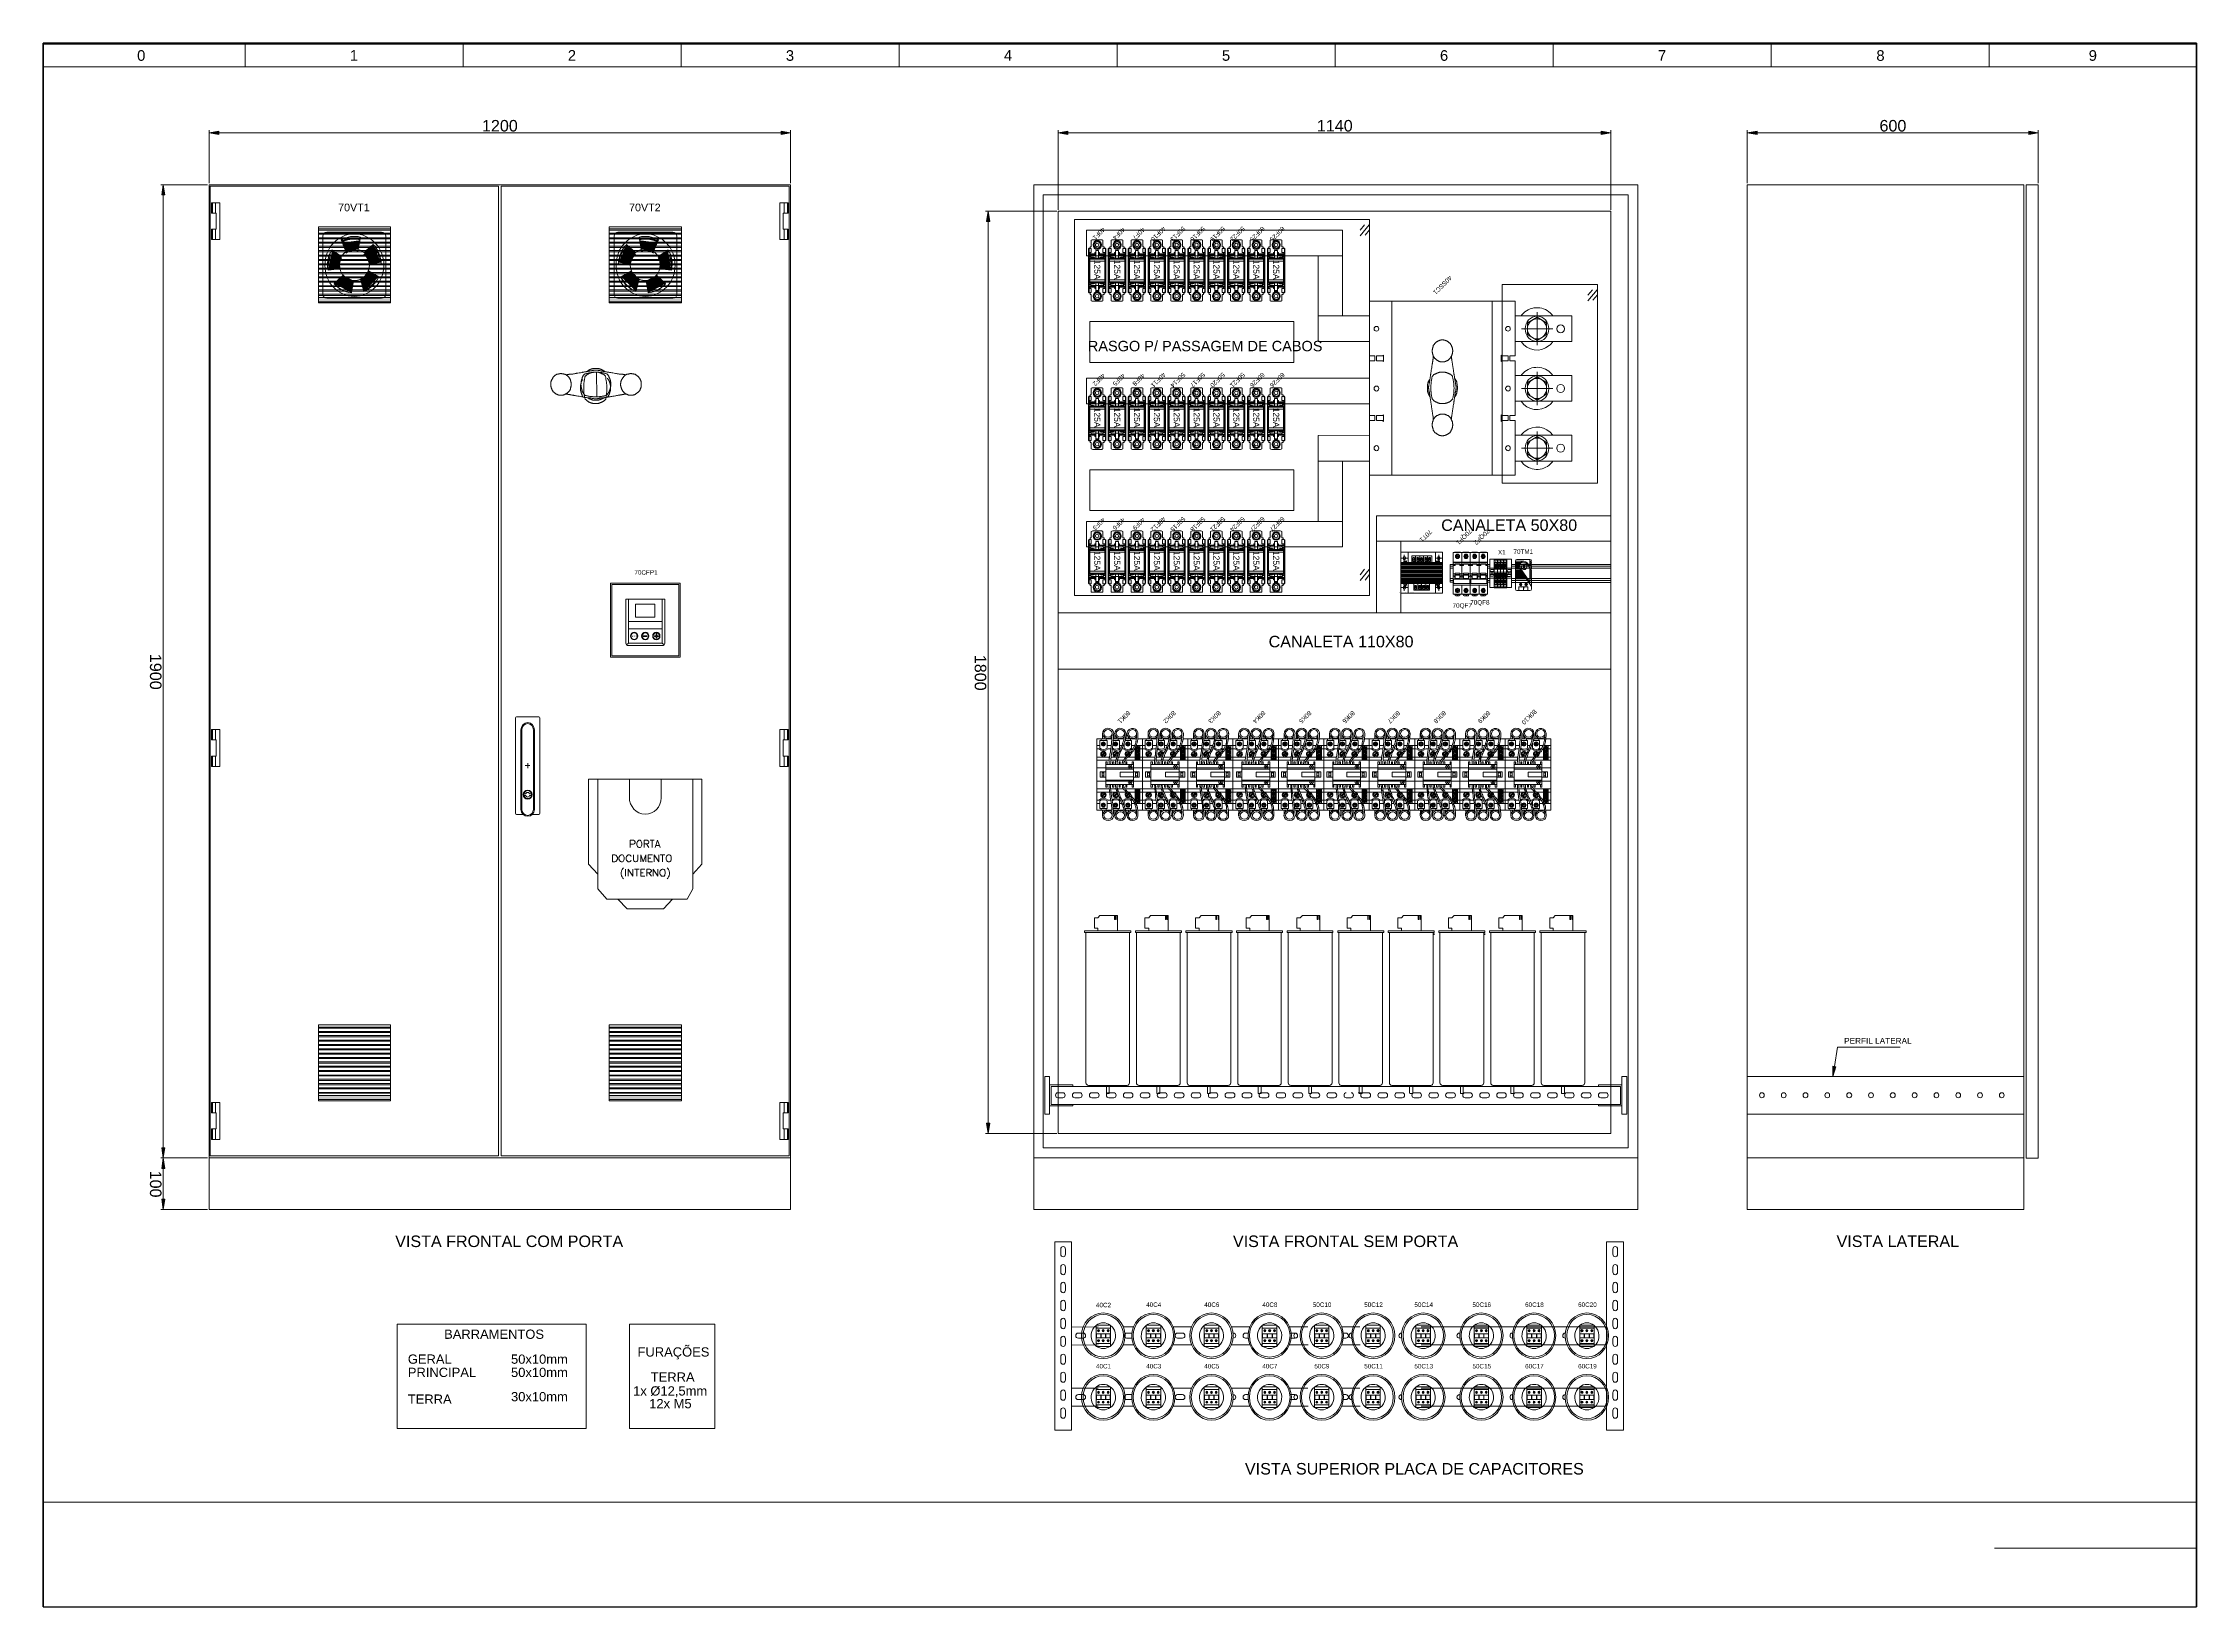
# Model space of a CAD drawing. Header units: millimetres. Extents: x 1004 to 59588, y 686 to 38112.
# Drawn here: x 25449 to 29464, y 5869 to 8784 of the extents above; entities that cross this region are included whole.
import ezdxf

# ---------------------------------------------------------------- set-up
doc = ezdxf.new("R2010")
doc.units = ezdxf.units.MM
doc.layers.add('PDF10_Geometry', color=7, linetype='Continuous')
doc.layers.add('PDF10_Text', color=7, linetype='Continuous')
doc.styles.add('PDF Arial', font='arial.ttf')

msp = doc.modelspace()

# ---------------------------------------------------------------- hatches: boundary and pattern name
at = {"layer": 'PDF10_Geometry', "transparency": 33554559}
for points in [[(25776.64, 8620.31), (25776.64, 8613.84), (25758.4, 8617.37), (25758.4, 8617.37)], [(26824.87, 8620.31), (26824.87, 8613.84), (26842.52, 8617.37), (26842.52, 8617.37)], [(27359.58, 8620.31), (27359.58, 8613.84), (27341.34, 8617.37), (27341.34, 8617.37)], [(28353.69, 8620.31), (28353.69, 8613.84), (28371.93, 8617.37), (28371.93, 8617.37)], [(28644.28, 8620.31), (28644.28, 8613.84), (28626.05, 8617.37), (28626.05, 8617.37)], [(29150.75, 8620.31), (29150.75, 8613.84), (29168.4, 8617.37), (29168.4, 8617.37)], [(25670.16, 8501.49), (25676.05, 8501.49), (25673.11, 8520.31), (25673.11, 8520.31)], [(27207.81, 8451.49), (27213.69, 8451.49), (27210.75, 8470.9), (27210.75, 8470.9)], [(26057.22, 8372.08), (26047.22, 8393.84), (26064.28, 8409.14), (26078.99, 8375.61)], [(26543.69, 8372.08), (26553.69, 8393.84), (26537.22, 8409.14), (26521.93, 8375.61)], [(26554.28, 8321.49), (26560.16, 8344.43), (26546.05, 8359.73), (26526.63, 8348.55)], [(25991.93, 8336.2), (26008.4, 8351.49), (26027.81, 8341.49), (26023.69, 8318.55)], [(26609.58, 8336.2), (26592.52, 8351.49), (26573.1, 8341.49), (26577.22, 8318.55)], [(25962.52, 8310.31), (25962.52, 8302.08), (26096.64, 8302.08), (26096.64, 8310.31)], [(26504.28, 8310.31), (26504.28, 8302.08), (26638.99, 8302.08), (26638.99, 8310.31)], [(28791.34, 6875.61), (28785.46, 6857.37), (28785.46, 6876.78), (28785.46, 6876.78)], [(25962.52, 6822.08), (25962.52, 6814.43), (26096.64, 6814.43), (26096.64, 6822.08)], [(26504.28, 6822.08), (26504.28, 6814.43), (26638.99, 6814.43), (26638.99, 6822.08)], [(27207.81, 6770.31), (27213.69, 6770.31), (27210.75, 6751.49), (27210.75, 6751.49)], [(25670.16, 6724.43), (25676.05, 6724.43), (25673.11, 6705.61), (25673.11, 6705.61)], [(25670.16, 6686.2), (25676.05, 6686.2), (25673.11, 6705.61), (25673.11, 6705.61)], [(25670.16, 6629.14), (25676.05, 6629.14), (25673.11, 6609.73), (25673.11, 6609.73)]]:
    msp.add_hatch(color=256, dxfattribs=at).paths.add_polyline_path(points)
h = msp.add_hatch(color=256, dxfattribs=at)
h.paths.add_polyline_path([(25987.22, 8395.02, 0.1911034), (25980.16, 8358.55)], flags=0)
h.paths.add_polyline_path([(25987.22, 8399.14), (26005.46, 8386.78), (26001.34, 8370.9), (26002.52, 8363.25), (25980.16, 8360.9)], flags=0)
h = msp.add_hatch(color=256, dxfattribs=at)
h.paths.add_polyline_path([(26040.75, 8416.78, 0.1860942), (26004.87, 8412.08)], flags=0)
h.paths.add_polyline_path([(26013.69, 8395.61), (26004.87, 8417.37), (26040.75, 8422.67), (26036.64, 8399.73)], flags=0)
h = msp.add_hatch(color=256, dxfattribs=at)
h.paths.add_polyline_path([(26596.05, 8412.08, 0.1860914), (26560.16, 8416.78)], flags=0)
h.paths.add_polyline_path([(26587.22, 8395.61), (26596.05, 8417.37), (26560.16, 8422.67), (26564.28, 8399.73)], flags=0)
h = msp.add_hatch(color=256, dxfattribs=at)
h.paths.add_polyline_path([(26620.75, 8358.55, 0.1800862), (26614.28, 8395.02)], flags=0)
h.paths.add_polyline_path([(26614.28, 8399.14), (26595.46, 8386.78), (26599.58, 8370.9), (26598.4, 8363.25), (26620.75, 8360.9)], flags=0)
h = msp.add_hatch(color=256, dxfattribs=at)
h.paths.add_polyline_path([(26040.75, 8344.43, 0.18), (26055.46, 8359.14)], flags=0)
h.paths.add_polyline_path([(26047.22, 8321.49, 0.183724), (26074.87, 8346.78)], flags=0)
h.paths.add_polyline_path([(26047.22, 8321.49), (26040.75, 8344.43), (26055.46, 8359.73), (26074.87, 8348.55)], flags=0)

# ---------------------------------------------------------------- linework, layer by layer
at = {"layer": 'PDF10_Geometry', "lineweight": 25}
for points in [[(29463.69, 8784.43), (25448.99, 8784.43), (25448.99, 5868.55), (29463.69, 5868.55)], [(25448.99, 5868.55), (25448.99, 8784.43)], [(29463.69, 8783.25), (25448.99, 8783.25)], [(29463.69, 5868.55), (29463.69, 8784.43)]]:
    msp.add_lwpolyline(points, close=True, dxfattribs=at)
at = {"layer": 'PDF10_Geometry', "lineweight": 13}
for points in [[(25825.46, 8783.25), (25825.46, 8740.31)], [(26231.93, 8783.25), (26231.93, 8740.31)], [(26638.4, 8783.25), (26638.4, 8740.31)], [(27044.87, 8783.25), (27044.87, 8740.31)], [(27451.34, 8783.25), (27451.34, 8740.31)], [(27857.81, 8783.25), (27857.81, 8740.31)], [(28264.28, 8783.25), (28264.28, 8740.31)], [(28670.75, 8783.25), (28670.75, 8740.31)], [(29077.22, 8783.25), (29077.22, 8740.31)], [(25448.99, 8740.31), (29463.69, 8740.31)]]:
    msp.add_lwpolyline(points, dxfattribs=at)
at = {"layer": 'PDF10_Geometry', "lineweight": 18}
for points in [[(25758.4, 8622.08), (25758.4, 8523.25)], [(25776.64, 8617.37), (26824.87, 8617.37)], [(26842.52, 8622.08), (26842.52, 8523.25)], [(27341.34, 8622.08), (27341.34, 8473.25)], [(27359.58, 8617.37), (28353.69, 8617.37)], [(28371.93, 8622.08), (28371.93, 8473.25)], [(28626.05, 8622.08), (28626.05, 8523.25)], [(28644.28, 8617.37), (29150.75, 8617.37)], [(29168.4, 8622.08), (29168.4, 8523.25)], [(25668.4, 8520.31), (25755.46, 8520.31)], [(25673.11, 8501.49), (25673.11, 6724.43)], [(27206.05, 8470.9), (27338.99, 8470.9)], [(27210.75, 8451.49), (27210.75, 6770.31)], [(27403.1, 8416.78), (27403.1, 8404.43), (27400.75, 8404.43), (27400.75, 8401.49), (27403.1, 8401.49), (27403.1, 8393.84), (27397.81, 8393.84)], [(27397.81, 8400.9), (27397.81, 8383.84)], [(27398.99, 8399.73), (27398.99, 8393.84)], [(27400.75, 8402.67), (27400.75, 8402.67)], [(27400.75, 8393.84), (27400.75, 8391.49)], [(27406.05, 8417.37), (27422.52, 8417.37)], [(27411.34, 8393.84), (27409.58, 8393.84), (27409.58, 8389.73)], [(27411.34, 8383.25), (27411.34, 8397.37), (27416.63, 8397.37), (27416.63, 8383.25)], [(27416.63, 8393.84), (27418.4, 8393.84), (27418.4, 8389.73)], [(27424.87, 8416.78), (27424.87, 8404.43), (27427.22, 8404.43), (27427.22, 8401.49)], [(27427.81, 8401.49), (27424.87, 8401.49), (27424.87, 8393.84), (27429.58, 8393.84)], [(27427.22, 8402.67), (27427.81, 8402.67)], [(27427.22, 8393.84), (27427.22, 8391.49)], [(27427.81, 8401.49), (27427.81, 8401.49)], [(27429.58, 8399.73), (27429.58, 8382.08)], [(27430.16, 8400.9), (27430.16, 8357.96), (27430.16, 8319.73)], [(27440.16, 8416.78), (27440.16, 8404.43), (27437.81, 8404.43), (27437.81, 8401.49), (27440.16, 8401.49), (27440.16, 8393.84), (27434.87, 8393.84)], [(27434.87, 8400.9), (27434.87, 8383.84)], [(27436.05, 8399.73), (27436.05, 8393.84)], [(27437.81, 8402.67), (27437.81, 8402.67)], [(27437.81, 8393.84), (27437.81, 8391.49)], [(27443.1, 8417.37), (27459.58, 8417.37)], [(27448.4, 8393.84), (27446.63, 8393.84), (27446.63, 8389.73)], [(27448.4, 8383.25), (27448.4, 8397.37), (27453.69, 8397.37), (27453.69, 8383.25)], [(27453.69, 8393.84), (27455.46, 8393.84), (27455.46, 8389.73)], [(27461.93, 8416.78), (27461.93, 8404.43), (27464.28, 8404.43), (27464.28, 8401.49)], [(27464.87, 8401.49), (27461.93, 8401.49), (27461.93, 8393.84), (27466.63, 8393.84)], [(27464.28, 8402.67), (27464.87, 8402.67)], [(27464.28, 8393.84), (27464.28, 8391.49)], [(27464.87, 8401.49), (27464.87, 8401.49)], [(27466.63, 8399.73), (27466.63, 8382.08)], [(27467.22, 8400.9), (27467.22, 8357.96), (27467.22, 8319.73)], [(27477.22, 8416.78), (27477.22, 8404.43), (27474.87, 8404.43), (27474.87, 8401.49), (27477.22, 8401.49), (27477.22, 8393.84), (27471.93, 8393.84)], [(27471.93, 8400.9), (27471.93, 8383.84)], [(27473.1, 8399.73), (27473.1, 8393.84)], [(27474.87, 8402.67), (27474.87, 8402.67)], [(27474.87, 8393.84), (27474.87, 8391.49)], [(27480.16, 8417.37), (27496.63, 8417.37)], [(27485.46, 8393.84), (27483.69, 8393.84), (27483.69, 8389.73)], [(27485.46, 8383.25), (27485.46, 8397.37), (27490.75, 8397.37), (27490.75, 8383.25)], [(27490.75, 8393.84), (27492.52, 8393.84), (27492.52, 8389.73)], [(27498.99, 8416.78), (27498.99, 8404.43), (27501.34, 8404.43), (27501.34, 8401.49)], [(27501.93, 8401.49), (27498.99, 8401.49), (27498.99, 8393.84), (27503.69, 8393.84)], [(27501.34, 8402.67), (27501.93, 8402.67)], [(27501.34, 8393.84), (27501.34, 8391.49)], [(27501.93, 8401.49), (27501.93, 8401.49)], [(27503.69, 8399.73), (27503.69, 8382.08)], [(27504.28, 8400.9), (27504.28, 8357.96), (27504.28, 8319.73)], [(27514.28, 8416.78), (27514.28, 8404.43), (27511.93, 8404.43), (27511.93, 8401.49), (27514.28, 8401.49), (27514.28, 8393.84), (27508.99, 8393.84)], [(27508.99, 8400.9), (27508.99, 8383.84)], [(27510.16, 8399.73), (27510.16, 8393.84)], [(27511.93, 8402.67), (27511.93, 8402.67)], [(27511.93, 8393.84), (27511.93, 8391.49)], [(27517.22, 8417.37), (27533.1, 8417.37)], [(27522.52, 8393.84), (27520.75, 8393.84), (27520.75, 8389.73)], [(27522.52, 8383.25), (27522.52, 8397.37), (27527.81, 8397.37), (27527.81, 8383.25)], [(27527.81, 8393.84), (27529.58, 8393.84), (27529.58, 8389.73)], [(27536.05, 8416.78), (27536.05, 8404.43), (27538.4, 8404.43), (27538.4, 8401.49)], [(27538.99, 8401.49), (27536.05, 8401.49), (27536.05, 8393.84), (27540.75, 8393.84)], [(27538.4, 8402.67), (27538.99, 8402.67)], [(27538.4, 8393.84), (27538.4, 8391.49)], [(27538.99, 8401.49), (27538.99, 8401.49)], [(27540.75, 8399.73), (27540.75, 8382.08)], [(27541.34, 8400.9), (27541.34, 8357.96), (27541.34, 8319.73)], [(27551.34, 8416.78), (27551.34, 8404.43), (27548.99, 8404.43), (27548.99, 8401.49), (27551.34, 8401.49), (27551.34, 8393.84), (27546.05, 8393.84)], [(27546.05, 8400.9), (27546.05, 8383.84)], [(27547.22, 8399.73), (27547.22, 8393.84)], [(27548.99, 8402.67), (27548.99, 8402.67)], [(27548.99, 8393.84), (27548.99, 8391.49)], [(27554.28, 8417.37), (27570.16, 8417.37)], [(27559.58, 8393.84), (27557.81, 8393.84), (27557.81, 8389.73)], [(27559.58, 8383.25), (27559.58, 8397.37), (27564.87, 8397.37), (27564.87, 8383.25)], [(27564.87, 8393.84), (27566.63, 8393.84), (27566.63, 8389.73)], [(27573.1, 8416.78), (27573.1, 8404.43), (27575.46, 8404.43), (27575.46, 8401.49)], [(27576.05, 8401.49), (27573.1, 8401.49), (27573.1, 8393.84), (27577.81, 8393.84)], [(27575.46, 8402.67), (27576.05, 8402.67)], [(27575.46, 8393.84), (27575.46, 8391.49)], [(27576.05, 8401.49), (27576.05, 8401.49)], [(27577.81, 8399.73), (27577.81, 8382.08)], [(27578.4, 8400.9), (27578.4, 8357.96), (27578.4, 8319.73)], [(27588.4, 8416.78), (27588.4, 8404.43), (27586.05, 8404.43), (27586.05, 8401.49), (27588.4, 8401.49), (27588.4, 8393.84), (27583.1, 8393.84)], [(27583.1, 8400.9), (27583.1, 8383.84)], [(27584.28, 8399.73), (27584.28, 8393.84)], [(27586.05, 8402.67), (27586.05, 8402.67)], [(27586.05, 8393.84), (27586.05, 8391.49)], [(27591.34, 8417.37), (27607.22, 8417.37)], [(27596.63, 8393.84), (27594.87, 8393.84), (27594.87, 8389.73)], [(27596.63, 8383.25), (27596.63, 8397.37), (27601.93, 8397.37), (27601.93, 8383.25)], [(27601.93, 8393.84), (27603.69, 8393.84), (27603.69, 8389.73)], [(27610.16, 8416.78), (27610.16, 8404.43), (27612.52, 8404.43), (27612.52, 8401.49)], [(27613.1, 8401.49), (27610.16, 8401.49), (27610.16, 8393.84), (27614.87, 8393.84)], [(27612.52, 8402.67), (27613.1, 8402.67)], [(27612.52, 8393.84), (27612.52, 8391.49)], [(27613.1, 8401.49), (27613.1, 8401.49)], [(27614.87, 8399.73), (27614.87, 8382.08)], [(27615.46, 8400.9), (27615.46, 8357.96), (27615.46, 8319.73)], [(27625.46, 8416.78), (27625.46, 8404.43), (27623.1, 8404.43), (27623.1, 8401.49), (27625.46, 8401.49), (27625.46, 8393.84), (27620.16, 8393.84)], [(27620.16, 8400.9), (27620.16, 8383.84)], [(27621.34, 8399.73), (27621.34, 8393.84)], [(27623.1, 8402.67), (27623.1, 8402.67)], [(27623.1, 8393.84), (27623.1, 8391.49)], [(27628.4, 8417.37), (27644.28, 8417.37)], [(27633.69, 8393.84), (27631.93, 8393.84), (27631.93, 8389.73)], [(27633.69, 8383.25), (27633.69, 8397.37), (27638.99, 8397.37), (27638.99, 8383.25)], [(27638.99, 8393.84), (27640.75, 8393.84), (27640.75, 8389.73)], [(27647.22, 8416.78), (27647.22, 8404.43), (27649.58, 8404.43), (27649.58, 8401.49)], [(27650.16, 8401.49), (27647.22, 8401.49), (27647.22, 8393.84), (27651.93, 8393.84)], [(27649.58, 8402.67), (27650.16, 8402.67)], [(27649.58, 8393.84), (27649.58, 8391.49)], [(27650.16, 8401.49), (27650.16, 8401.49)], [(27651.93, 8399.73), (27651.93, 8382.08)], [(27652.52, 8400.9), (27652.52, 8357.96), (27652.52, 8319.73)], [(27662.52, 8416.78), (27662.52, 8404.43), (27660.16, 8404.43), (27660.16, 8401.49), (27662.52, 8401.49), (27662.52, 8393.84), (27657.22, 8393.84)], [(27657.22, 8400.9), (27657.22, 8383.84)], [(27657.81, 8399.73), (27657.81, 8393.84)], [(27660.16, 8402.67), (27660.16, 8402.67)], [(27660.16, 8393.84), (27660.16, 8391.49)], [(27665.46, 8417.37), (27681.34, 8417.37)], [(27670.75, 8393.84), (27668.99, 8393.84), (27668.99, 8389.73)], [(27670.75, 8383.25), (27670.75, 8397.37), (27676.05, 8397.37), (27676.05, 8383.25)], [(27676.05, 8393.84), (27677.81, 8393.84), (27677.81, 8389.73)], [(27684.28, 8416.78), (27684.28, 8404.43), (27686.63, 8404.43), (27686.63, 8401.49)], [(27687.22, 8401.49), (27684.28, 8401.49), (27684.28, 8393.84), (27688.99, 8393.84)], [(27686.63, 8402.67), (27687.22, 8402.67)], [(27686.63, 8393.84), (27686.63, 8391.49)], [(27687.22, 8401.49), (27687.22, 8401.49)], [(27688.99, 8399.73), (27688.99, 8382.08)], [(27689.58, 8400.9), (27689.58, 8357.96), (27689.58, 8319.73)], [(27699.58, 8416.78), (27699.58, 8404.43), (27697.22, 8404.43), (27697.22, 8401.49), (27699.58, 8401.49), (27699.58, 8393.84), (27694.28, 8393.84)], [(27694.28, 8400.9), (27694.28, 8383.84)], [(27694.87, 8399.73), (27694.87, 8393.84)], [(27697.22, 8402.67), (27697.22, 8402.67)], [(27697.22, 8393.84), (27697.22, 8391.49)], [(27702.52, 8417.37), (27718.4, 8417.37)], [(27707.81, 8393.84), (27706.05, 8393.84), (27706.05, 8389.73)], [(27707.81, 8383.25), (27707.81, 8397.37), (27713.1, 8397.37), (27713.1, 8383.25)], [(27713.1, 8393.84), (27714.87, 8393.84), (27714.87, 8389.73)], [(27721.34, 8416.78), (27721.34, 8404.43), (27723.69, 8404.43), (27723.69, 8401.49)], [(27724.28, 8401.49), (27721.34, 8401.49), (27721.34, 8393.84), (27726.05, 8393.84)], [(27723.69, 8402.67), (27724.28, 8402.67)], [(27723.69, 8393.84), (27723.69, 8391.49)], [(27724.28, 8401.49), (27724.28, 8401.49)], [(27726.05, 8399.73), (27726.05, 8382.08)], [(27726.63, 8400.9), (27726.63, 8357.96), (27726.63, 8319.73)], [(27736.63, 8416.78), (27736.63, 8404.43), (27734.28, 8404.43), (27734.28, 8401.49), (27736.63, 8401.49), (27736.63, 8393.84), (27731.34, 8393.84)], [(27731.34, 8400.9), (27731.34, 8383.84)], [(27731.93, 8399.73), (27731.93, 8393.84)], [(27734.28, 8402.67), (27734.28, 8402.67)], [(27734.28, 8393.84), (27734.28, 8391.49)], [(27739.58, 8417.37), (27755.46, 8417.37)], [(27744.87, 8393.84), (27743.1, 8393.84), (27743.1, 8389.73)], [(27744.87, 8383.25), (27744.87, 8397.37), (27750.16, 8397.37), (27750.16, 8383.25)], [(27750.16, 8393.84), (27751.93, 8393.84), (27751.93, 8389.73)], [(27758.4, 8416.78), (27758.4, 8404.43), (27760.75, 8404.43), (27760.75, 8401.49)], [(27761.34, 8401.49), (27758.4, 8401.49), (27758.4, 8393.84), (27763.1, 8393.84)], [(27760.75, 8402.67), (27761.34, 8402.67)], [(27760.75, 8393.84), (27760.75, 8391.49)], [(27761.34, 8401.49), (27761.34, 8401.49)], [(27763.1, 8399.73), (27763.1, 8382.08)], [(27763.69, 8400.9), (27763.69, 8357.96), (27763.69, 8319.73)], [(27397.81, 8390.9), (27399.58, 8390.9)], [(27397.81, 8386.2), (27402.52, 8386.2)], [(27397.81, 8374.43), (27399.58, 8374.43), (27399.58, 8384.43), (27397.81, 8384.43), (27397.81, 8357.96), (27397.81, 8319.73)], [(27397.81, 8366.78), (27400.16, 8366.78)], [(27397.81, 8353.84), (27400.16, 8353.84)], [(27409.58, 8391.49), (27399.58, 8391.49), (27399.58, 8389.73), (27411.34, 8389.73)], [(27400.75, 8381.49), (27400.75, 8382.67), (27401.34, 8383.25), (27401.34, 8384.43), (27408.99, 8384.43), (27408.99, 8383.25)], [(27400.75, 8382.67), (27427.81, 8382.67)], [(27401.34, 8383.25), (27426.63, 8383.25)], [(27402.52, 8384.43), (27402.52, 8387.96), (27411.34, 8387.96)], [(27403.1, 8389.73), (27403.1, 8387.96)], [(27403.69, 8382.67), (27403.69, 8381.49)], [(27409.58, 8382.67), (27409.58, 8381.49)], [(27412.52, 8382.67), (27413.1, 8383.25)], [(27414.87, 8383.25), (27416.05, 8382.67)], [(27418.4, 8391.49), (27428.4, 8391.49), (27428.4, 8389.73), (27416.63, 8389.73)], [(27416.63, 8387.96), (27426.05, 8387.96), (27426.05, 8384.43)], [(27418.4, 8382.67), (27418.4, 8381.49)], [(27418.99, 8383.25), (27418.99, 8384.43), (27426.63, 8384.43), (27426.63, 8383.25), (27427.81, 8382.67), (27427.81, 8381.49)], [(27424.28, 8382.67), (27424.28, 8381.49)], [(27424.87, 8389.73), (27424.87, 8387.96)], [(27426.05, 8386.2), (27428.4, 8386.2)], [(27428.4, 8390.9), (27429.58, 8390.9)], [(27429.58, 8386.78), (27428.4, 8386.78), (27428.4, 8371.49), (27430.16, 8371.49)], [(27428.4, 8382.08), (27430.16, 8382.08)], [(27428.4, 8376.78), (27430.16, 8376.78)], [(27428.4, 8366.78), (27430.16, 8366.78)], [(27428.4, 8353.84), (27430.16, 8353.84)], [(27434.87, 8390.9), (27436.63, 8390.9)], [(27434.87, 8386.2), (27439.58, 8386.2)], [(27434.87, 8374.43), (27436.63, 8374.43), (27436.63, 8384.43), (27434.87, 8384.43), (27434.87, 8357.96), (27434.87, 8319.73)], [(27434.87, 8366.78), (27437.22, 8366.78)], [(27434.87, 8353.84), (27437.22, 8353.84)], [(27446.63, 8391.49), (27436.63, 8391.49), (27436.63, 8389.73), (27448.4, 8389.73)], [(27437.81, 8381.49), (27437.81, 8382.67), (27438.4, 8383.25), (27438.4, 8384.43), (27446.05, 8384.43), (27446.05, 8383.25)], [(27437.81, 8382.67), (27464.87, 8382.67)], [(27438.4, 8383.25), (27463.69, 8383.25)], [(27439.58, 8384.43), (27439.58, 8387.96), (27448.4, 8387.96)], [(27440.16, 8389.73), (27440.16, 8387.96)], [(27440.75, 8382.67), (27440.75, 8381.49)], [(27446.63, 8382.67), (27446.63, 8381.49)], [(27449.58, 8382.67), (27450.16, 8383.25)], [(27451.93, 8383.25), (27453.1, 8382.67)], [(27455.46, 8391.49), (27465.46, 8391.49), (27465.46, 8389.73), (27453.69, 8389.73)], [(27453.69, 8387.96), (27463.1, 8387.96), (27463.1, 8384.43)], [(27455.46, 8382.67), (27455.46, 8381.49)], [(27456.05, 8383.25), (27456.05, 8384.43), (27463.69, 8384.43), (27463.69, 8383.25), (27464.87, 8382.67), (27464.87, 8381.49)], [(27461.34, 8382.67), (27461.34, 8381.49)], [(27461.93, 8389.73), (27461.93, 8387.96)], [(27463.1, 8386.2), (27465.46, 8386.2)], [(27465.46, 8390.9), (27466.63, 8390.9)], [(27466.63, 8386.78), (27465.46, 8386.78), (27465.46, 8371.49), (27467.22, 8371.49)], [(27465.46, 8382.08), (27467.22, 8382.08)], [(27465.46, 8376.78), (27467.22, 8376.78)], [(27465.46, 8366.78), (27467.22, 8366.78)], [(27465.46, 8353.84), (27467.22, 8353.84)], [(27471.93, 8390.9), (27473.69, 8390.9)], [(27471.93, 8386.2), (27476.63, 8386.2)], [(27471.93, 8374.43), (27473.69, 8374.43), (27473.69, 8384.43), (27471.93, 8384.43), (27471.93, 8357.96), (27471.93, 8319.73)], [(27471.93, 8366.78), (27474.28, 8366.78)], [(27471.93, 8353.84), (27474.28, 8353.84)], [(27483.69, 8391.49), (27473.69, 8391.49), (27473.69, 8389.73), (27485.46, 8389.73)], [(27501.93, 8381.49), (27474.28, 8381.49), (27474.28, 8357.96), (27474.28, 8339.14), (27501.93, 8339.14)], [(27474.87, 8381.49), (27474.87, 8382.67), (27475.46, 8383.25), (27475.46, 8384.43), (27483.1, 8384.43), (27483.1, 8383.25)], [(27474.87, 8382.67), (27501.93, 8382.67), (27501.93, 8381.49), (27501.93, 8357.96), (27501.93, 8339.14), (27501.93, 8337.96), (27500.75, 8337.37), (27500.75, 8336.2), (27493.1, 8336.2), (27493.1, 8337.37)], [(27475.46, 8383.25), (27500.75, 8383.25)], [(27476.63, 8384.43), (27476.63, 8387.96), (27485.46, 8387.96)], [(27477.22, 8389.73), (27477.22, 8387.96)], [(27477.81, 8382.67), (27477.81, 8381.49)], [(27483.69, 8382.67), (27483.69, 8381.49)], [(27486.63, 8382.67), (27487.22, 8383.25)], [(27488.99, 8383.25), (27490.16, 8382.67)], [(27492.52, 8391.49), (27502.52, 8391.49), (27502.52, 8389.73), (27490.75, 8389.73)], [(27490.75, 8387.96), (27500.16, 8387.96), (27500.16, 8384.43)], [(27492.52, 8382.67), (27492.52, 8381.49)], [(27493.1, 8383.25), (27493.1, 8384.43), (27500.75, 8384.43), (27500.75, 8383.25), (27501.93, 8382.67)], [(27498.4, 8382.67), (27498.4, 8381.49)], [(27498.99, 8389.73), (27498.99, 8387.96)], [(27500.16, 8386.2), (27502.52, 8386.2)], [(27501.93, 8366.78), (27504.28, 8366.78)], [(27501.93, 8353.84), (27504.28, 8353.84)], [(27502.52, 8390.9), (27503.69, 8390.9)], [(27503.69, 8386.78), (27502.52, 8386.78), (27502.52, 8371.49), (27504.28, 8371.49)], [(27502.52, 8382.08), (27504.28, 8382.08)], [(27502.52, 8376.78), (27504.28, 8376.78)], [(27508.99, 8390.9), (27510.75, 8390.9)], [(27508.99, 8386.2), (27513.69, 8386.2)], [(27508.99, 8374.43), (27510.75, 8374.43), (27510.75, 8384.43), (27508.99, 8384.43), (27508.99, 8357.96), (27508.99, 8319.73)], [(27508.99, 8366.78), (27511.34, 8366.78)], [(27508.99, 8353.84), (27511.34, 8353.84)], [(27520.75, 8391.49), (27510.75, 8391.49), (27510.75, 8389.73), (27522.52, 8389.73)], [(27538.99, 8381.49), (27511.34, 8381.49), (27511.34, 8357.96), (27511.34, 8339.14), (27538.99, 8339.14)], [(27511.93, 8381.49), (27511.93, 8382.67), (27512.52, 8383.25), (27512.52, 8384.43), (27520.16, 8384.43), (27520.16, 8383.25)], [(27511.93, 8382.67), (27538.99, 8382.67), (27538.99, 8381.49), (27538.99, 8357.96), (27538.99, 8339.14), (27538.99, 8337.96), (27537.81, 8337.37), (27537.81, 8336.2), (27530.16, 8336.2), (27530.16, 8337.37)], [(27512.52, 8383.25), (27537.81, 8383.25)], [(27513.69, 8384.43), (27513.69, 8387.96), (27522.52, 8387.96)], [(27514.28, 8389.73), (27514.28, 8387.96)], [(27514.87, 8382.67), (27514.87, 8381.49)], [(27520.75, 8382.67), (27520.75, 8381.49)], [(27523.69, 8382.67), (27524.28, 8383.25)], [(27526.05, 8383.25), (27527.22, 8382.67)], [(27529.58, 8391.49), (27539.58, 8391.49), (27539.58, 8389.73), (27527.81, 8389.73)], [(27527.81, 8387.96), (27537.22, 8387.96), (27537.22, 8384.43)], [(27529.58, 8382.67), (27529.58, 8381.49)], [(27530.16, 8383.25), (27530.16, 8384.43), (27537.81, 8384.43), (27537.81, 8383.25), (27538.99, 8382.67)], [(27535.46, 8382.67), (27535.46, 8381.49)], [(27536.05, 8389.73), (27536.05, 8387.96)], [(27537.22, 8386.2), (27539.58, 8386.2)], [(27538.99, 8366.78), (27541.34, 8366.78)], [(27538.99, 8353.84), (27541.34, 8353.84)], [(27539.58, 8390.9), (27540.75, 8390.9)], [(27540.75, 8386.78), (27539.58, 8386.78), (27539.58, 8371.49), (27541.34, 8371.49)], [(27539.58, 8382.08), (27541.34, 8382.08)], [(27539.58, 8376.78), (27541.34, 8376.78)], [(27546.05, 8390.9), (27547.81, 8390.9)], [(27546.05, 8386.2), (27550.75, 8386.2)], [(27546.05, 8374.43), (27547.81, 8374.43), (27547.81, 8384.43), (27546.05, 8384.43), (27546.05, 8357.96), (27546.05, 8319.73)], [(27546.05, 8366.78), (27548.4, 8366.78)], [(27546.05, 8353.84), (27548.4, 8353.84)], [(27557.81, 8391.49), (27547.81, 8391.49), (27547.81, 8389.73), (27559.58, 8389.73)], [(27576.05, 8381.49), (27548.4, 8381.49), (27548.4, 8357.96), (27548.4, 8339.14), (27576.05, 8339.14)], [(27548.99, 8381.49), (27548.99, 8382.67), (27549.58, 8383.25), (27549.58, 8384.43), (27557.22, 8384.43), (27557.22, 8383.25)], [(27548.99, 8382.67), (27576.05, 8382.67), (27576.05, 8381.49), (27576.05, 8357.96), (27576.05, 8339.14), (27576.05, 8337.96), (27574.87, 8337.37), (27574.87, 8336.2), (27567.22, 8336.2), (27567.22, 8337.37)], [(27549.58, 8383.25), (27574.87, 8383.25)], [(27550.75, 8384.43), (27550.75, 8387.96), (27559.58, 8387.96)], [(27551.34, 8389.73), (27551.34, 8387.96)], [(27551.93, 8382.67), (27551.93, 8381.49)], [(27557.81, 8382.67), (27557.81, 8381.49)], [(27560.75, 8382.67), (27561.34, 8383.25)], [(27563.1, 8383.25), (27564.28, 8382.67)], [(27566.63, 8391.49), (27576.63, 8391.49), (27576.63, 8389.73), (27564.87, 8389.73)], [(27564.87, 8387.96), (27574.28, 8387.96), (27574.28, 8384.43)], [(27566.63, 8382.67), (27566.63, 8381.49)], [(27567.22, 8383.25), (27567.22, 8384.43), (27574.87, 8384.43), (27574.87, 8383.25), (27576.05, 8382.67)], [(27572.52, 8382.67), (27572.52, 8381.49)], [(27573.1, 8389.73), (27573.1, 8387.96)], [(27574.28, 8386.2), (27576.63, 8386.2)], [(27576.05, 8366.78), (27578.4, 8366.78)], [(27576.05, 8353.84), (27578.4, 8353.84)], [(27576.63, 8390.9), (27577.81, 8390.9)], [(27577.81, 8386.78), (27576.63, 8386.78), (27576.63, 8371.49), (27578.4, 8371.49)], [(27576.63, 8382.08), (27578.4, 8382.08)], [(27576.63, 8376.78), (27578.4, 8376.78)], [(27583.1, 8390.9), (27584.87, 8390.9)], [(27583.1, 8386.2), (27587.81, 8386.2)], [(27583.1, 8374.43), (27584.87, 8374.43), (27584.87, 8384.43), (27583.1, 8384.43), (27583.1, 8357.96), (27583.1, 8319.73)], [(27583.1, 8366.78), (27585.46, 8366.78)], [(27583.1, 8353.84), (27585.46, 8353.84)], [(27594.87, 8391.49), (27584.87, 8391.49), (27584.87, 8389.73), (27596.63, 8389.73)], [(27613.1, 8381.49), (27585.46, 8381.49), (27585.46, 8357.96), (27585.46, 8339.14), (27613.1, 8339.14)], [(27586.05, 8381.49), (27586.05, 8382.67), (27586.63, 8383.25), (27586.63, 8384.43), (27594.28, 8384.43), (27594.28, 8383.25)], [(27586.05, 8382.67), (27613.1, 8382.67), (27613.1, 8381.49), (27613.1, 8357.96), (27613.1, 8339.14), (27613.1, 8337.96), (27611.93, 8337.37), (27611.93, 8336.2), (27604.28, 8336.2), (27604.28, 8337.37)], [(27586.63, 8383.25), (27611.93, 8383.25)], [(27587.81, 8384.43), (27587.81, 8387.96), (27596.63, 8387.96)], [(27588.4, 8389.73), (27588.4, 8387.96)], [(27588.99, 8382.67), (27588.99, 8381.49)], [(27594.87, 8382.67), (27594.87, 8381.49)], [(27597.81, 8382.67), (27598.4, 8383.25)], [(27600.16, 8383.25), (27601.34, 8382.67)], [(27603.69, 8391.49), (27613.69, 8391.49), (27613.69, 8389.73), (27601.93, 8389.73)], [(27601.93, 8387.96), (27611.34, 8387.96), (27611.34, 8384.43)], [(27603.69, 8382.67), (27603.69, 8381.49)], [(27604.28, 8383.25), (27604.28, 8384.43), (27611.93, 8384.43), (27611.93, 8383.25), (27613.1, 8382.67)], [(27609.58, 8382.67), (27609.58, 8381.49)], [(27610.16, 8389.73), (27610.16, 8387.96)], [(27611.34, 8386.2), (27613.69, 8386.2)], [(27613.1, 8366.78), (27615.46, 8366.78)], [(27613.1, 8353.84), (27615.46, 8353.84)], [(27613.69, 8390.9), (27614.87, 8390.9)], [(27614.87, 8386.78), (27613.69, 8386.78), (27613.69, 8371.49), (27615.46, 8371.49)], [(27613.69, 8382.08), (27615.46, 8382.08)], [(27613.69, 8376.78), (27615.46, 8376.78)], [(27620.16, 8390.9), (27621.93, 8390.9)], [(27620.16, 8386.2), (27624.87, 8386.2)], [(27620.16, 8374.43), (27621.93, 8374.43), (27621.93, 8384.43), (27620.16, 8384.43), (27620.16, 8357.96), (27620.16, 8319.73)], [(27620.16, 8366.78), (27622.52, 8366.78)], [(27620.16, 8353.84), (27622.52, 8353.84)], [(27631.93, 8391.49), (27621.93, 8391.49), (27621.93, 8389.73), (27633.69, 8389.73)], [(27650.16, 8381.49), (27622.52, 8381.49), (27622.52, 8357.96), (27622.52, 8339.14), (27650.16, 8339.14)], [(27623.1, 8381.49), (27623.1, 8382.67), (27623.69, 8383.25), (27623.69, 8384.43), (27631.34, 8384.43), (27631.34, 8383.25)], [(27623.1, 8382.67), (27650.16, 8382.67), (27650.16, 8381.49), (27650.16, 8357.96), (27650.16, 8339.14), (27650.16, 8337.96), (27648.99, 8337.37), (27648.99, 8336.2), (27641.34, 8336.2), (27641.34, 8337.37)], [(27623.69, 8383.25), (27648.99, 8383.25)], [(27624.87, 8384.43), (27624.87, 8387.96), (27633.69, 8387.96)], [(27625.46, 8389.73), (27625.46, 8387.96)], [(27626.05, 8382.67), (27626.05, 8381.49)], [(27631.93, 8382.67), (27631.93, 8381.49)], [(27634.87, 8382.67), (27635.46, 8383.25)], [(27637.22, 8383.25), (27638.4, 8382.67)], [(27640.75, 8391.49), (27650.75, 8391.49), (27650.75, 8389.73), (27638.99, 8389.73)], [(27638.99, 8387.96), (27648.4, 8387.96), (27648.4, 8384.43)], [(27640.75, 8382.67), (27640.75, 8381.49)], [(27641.34, 8383.25), (27641.34, 8384.43), (27648.99, 8384.43), (27648.99, 8383.25), (27650.16, 8382.67)], [(27646.63, 8382.67), (27646.63, 8381.49)], [(27647.22, 8389.73), (27647.22, 8387.96)], [(27648.4, 8386.2), (27650.75, 8386.2)], [(27650.16, 8366.78), (27652.52, 8366.78)], [(27650.16, 8353.84), (27652.52, 8353.84)], [(27650.75, 8390.9), (27651.93, 8390.9)], [(27651.93, 8386.78), (27650.75, 8386.78), (27650.75, 8371.49), (27652.52, 8371.49)], [(27650.75, 8382.08), (27652.52, 8382.08)], [(27650.75, 8376.78), (27652.52, 8376.78)], [(27657.22, 8390.9), (27658.99, 8390.9)], [(27657.22, 8386.2), (27661.93, 8386.2)], [(27657.22, 8374.43), (27658.99, 8374.43), (27658.99, 8384.43), (27657.22, 8384.43), (27657.22, 8357.96), (27657.22, 8319.73)], [(27657.22, 8366.78), (27659.58, 8366.78)], [(27657.22, 8353.84), (27659.58, 8353.84)], [(27668.99, 8391.49), (27658.99, 8391.49), (27658.99, 8389.73), (27670.75, 8389.73)], [(27687.22, 8381.49), (27659.58, 8381.49), (27659.58, 8357.96), (27659.58, 8339.14), (27687.22, 8339.14)], [(27660.16, 8381.49), (27660.16, 8382.67), (27660.75, 8383.25), (27660.75, 8384.43), (27668.4, 8384.43), (27668.4, 8383.25)], [(27660.16, 8382.67), (27687.22, 8382.67), (27687.22, 8381.49), (27687.22, 8357.96), (27687.22, 8339.14), (27687.22, 8337.96), (27686.05, 8337.37), (27686.05, 8336.2), (27678.4, 8336.2), (27678.4, 8337.37)], [(27660.75, 8383.25), (27686.05, 8383.25)], [(27661.93, 8384.43), (27661.93, 8387.96), (27670.75, 8387.96)], [(27662.52, 8389.73), (27662.52, 8387.96)], [(27663.1, 8382.67), (27663.1, 8381.49)], [(27668.99, 8382.67), (27668.99, 8381.49)], [(27671.93, 8382.67), (27672.52, 8383.25)], [(27674.28, 8383.25), (27675.46, 8382.67)], [(27677.81, 8391.49), (27687.81, 8391.49), (27687.81, 8389.73), (27676.05, 8389.73)], [(27676.05, 8387.96), (27685.46, 8387.96), (27685.46, 8384.43)], [(27677.81, 8382.67), (27677.81, 8381.49)], [(27678.4, 8383.25), (27678.4, 8384.43), (27686.05, 8384.43), (27686.05, 8383.25), (27687.22, 8382.67)], [(27683.69, 8382.67), (27683.69, 8381.49)], [(27684.28, 8389.73), (27684.28, 8387.96)], [(27685.46, 8386.2), (27687.81, 8386.2)], [(27687.22, 8366.78), (27689.58, 8366.78)], [(27687.22, 8353.84), (27689.58, 8353.84)], [(27687.81, 8390.9), (27688.99, 8390.9)], [(27688.99, 8386.78), (27687.81, 8386.78), (27687.81, 8371.49), (27689.58, 8371.49)], [(27687.81, 8382.08), (27689.58, 8382.08)], [(27687.81, 8376.78), (27689.58, 8376.78)], [(27694.28, 8390.9), (27696.05, 8390.9)], [(27694.28, 8386.2), (27698.99, 8386.2)], [(27694.28, 8374.43), (27696.05, 8374.43), (27696.05, 8384.43), (27694.28, 8384.43), (27694.28, 8357.96), (27694.28, 8319.73)], [(27694.28, 8366.78), (27696.63, 8366.78)], [(27694.28, 8353.84), (27696.63, 8353.84)], [(27706.05, 8391.49), (27696.05, 8391.49), (27696.05, 8389.73), (27707.81, 8389.73)], [(27724.28, 8381.49), (27696.63, 8381.49), (27696.63, 8357.96), (27696.63, 8339.14), (27724.28, 8339.14)], [(27697.22, 8381.49), (27697.22, 8382.67), (27697.81, 8383.25), (27697.81, 8384.43), (27705.46, 8384.43), (27705.46, 8383.25)], [(27697.22, 8382.67), (27724.28, 8382.67), (27724.28, 8381.49), (27724.28, 8357.96), (27724.28, 8339.14), (27724.28, 8337.96), (27723.1, 8337.37), (27723.1, 8336.2), (27715.46, 8336.2), (27715.46, 8337.37)], [(27697.81, 8383.25), (27723.1, 8383.25)], [(27698.99, 8384.43), (27698.99, 8387.96), (27707.81, 8387.96)], [(27699.58, 8389.73), (27699.58, 8387.96)], [(27700.16, 8382.67), (27700.16, 8381.49)], [(27706.05, 8382.67), (27706.05, 8381.49)], [(27708.99, 8382.67), (27709.58, 8383.25)], [(27711.34, 8383.25), (27712.52, 8382.67)], [(27714.87, 8391.49), (27724.87, 8391.49), (27724.87, 8389.73), (27713.1, 8389.73)], [(27713.1, 8387.96), (27722.52, 8387.96), (27722.52, 8384.43)], [(27714.87, 8382.67), (27714.87, 8381.49)], [(27715.46, 8383.25), (27715.46, 8384.43), (27723.1, 8384.43), (27723.1, 8383.25), (27724.28, 8382.67)], [(27720.75, 8382.67), (27720.75, 8381.49)], [(27721.34, 8389.73), (27721.34, 8387.96)], [(27722.52, 8386.2), (27724.87, 8386.2)], [(27724.28, 8366.78), (27726.63, 8366.78)], [(27724.28, 8353.84), (27726.63, 8353.84)], [(27724.87, 8390.9), (27726.05, 8390.9)], [(27726.05, 8386.78), (27724.87, 8386.78), (27724.87, 8371.49), (27726.63, 8371.49)], [(27724.87, 8382.08), (27726.63, 8382.08)], [(27724.87, 8376.78), (27726.63, 8376.78)], [(27731.34, 8390.9), (27733.1, 8390.9)], [(27731.34, 8386.2), (27736.05, 8386.2)], [(27731.34, 8374.43), (27733.1, 8374.43), (27733.1, 8384.43), (27731.34, 8384.43), (27731.34, 8357.96), (27731.34, 8319.73)], [(27731.34, 8366.78), (27733.69, 8366.78)], [(27731.34, 8353.84), (27733.69, 8353.84)], [(27743.1, 8391.49), (27733.1, 8391.49), (27733.1, 8389.73), (27744.87, 8389.73)], [(27761.34, 8381.49), (27733.69, 8381.49), (27733.69, 8357.96), (27733.69, 8339.14), (27761.34, 8339.14)], [(27734.28, 8381.49), (27734.28, 8382.67), (27734.87, 8383.25), (27734.87, 8384.43), (27742.52, 8384.43), (27742.52, 8383.25)], [(27734.28, 8382.67), (27761.34, 8382.67), (27761.34, 8381.49), (27761.34, 8357.96), (27761.34, 8339.14), (27761.34, 8337.96), (27760.16, 8337.37), (27760.16, 8336.2), (27752.52, 8336.2), (27752.52, 8337.37)], [(27734.87, 8383.25), (27760.16, 8383.25)], [(27736.05, 8384.43), (27736.05, 8387.96), (27744.87, 8387.96)], [(27736.63, 8389.73), (27736.63, 8387.96)], [(27737.22, 8382.67), (27737.22, 8381.49)], [(27743.1, 8382.67), (27743.1, 8381.49)], [(27746.05, 8382.67), (27746.63, 8383.25)], [(27748.4, 8383.25), (27749.58, 8382.67)], [(27751.93, 8391.49), (27761.93, 8391.49), (27761.93, 8389.73), (27750.16, 8389.73)], [(27750.16, 8387.96), (27759.58, 8387.96), (27759.58, 8384.43)], [(27751.93, 8382.67), (27751.93, 8381.49)], [(27752.52, 8383.25), (27752.52, 8384.43), (27760.16, 8384.43), (27760.16, 8383.25), (27761.34, 8382.67)], [(27757.81, 8382.67), (27757.81, 8381.49)], [(27758.4, 8389.73), (27758.4, 8387.96)], [(27759.58, 8386.2), (27761.93, 8386.2)], [(27761.34, 8366.78), (27763.69, 8366.78)], [(27761.34, 8353.84), (27763.69, 8353.84)], [(27761.93, 8390.9), (27763.1, 8390.9)], [(27763.1, 8386.78), (27761.93, 8386.78), (27761.93, 8371.49), (27763.69, 8371.49)], [(27761.93, 8382.08), (27763.69, 8382.08)], [(27761.93, 8376.78), (27763.69, 8376.78)], [(27397.81, 8346.2), (27399.58, 8346.2), (27399.58, 8336.2), (27398.99, 8336.2)], [(27398.99, 8336.78), (27398.99, 8320.9), (27398.99, 8333.84)], [(27398.99, 8334.43), (27402.52, 8334.43)], [(27398.99, 8329.73), (27399.58, 8329.73)], [(27398.99, 8326.78), (27403.1, 8326.78), (27403.1, 8319.14), (27400.75, 8319.14), (27400.75, 8315.61), (27403.1, 8315.61), (27403.1, 8303.84)], [(27410.16, 8330.9), (27399.58, 8330.9), (27399.58, 8329.14), (27409.58, 8329.14)], [(27400.75, 8339.14), (27400.75, 8337.96), (27401.34, 8337.37), (27426.63, 8337.37)], [(27400.75, 8337.96), (27427.81, 8337.96)], [(27400.75, 8329.14), (27400.75, 8326.78)], [(27400.75, 8319.14), (27400.75, 8319.14)], [(27400.75, 8317.96), (27400.75, 8317.96)], [(27401.34, 8337.37), (27401.34, 8336.2), (27408.99, 8336.2), (27408.99, 8337.37)], [(27402.52, 8335.61), (27402.52, 8332.67), (27411.34, 8332.67), (27411.34, 8321.49), (27417.22, 8321.49), (27417.22, 8332.67), (27411.34, 8332.67)], [(27403.1, 8332.67), (27403.1, 8330.9)], [(27403.69, 8339.14), (27403.69, 8337.96)], [(27409.58, 8339.14), (27409.58, 8337.96)], [(27411.34, 8326.78), (27409.58, 8326.78), (27409.58, 8330.9), (27411.34, 8330.9)], [(27411.34, 8337.37), (27411.34, 8323.25), (27416.63, 8323.25), (27416.63, 8337.37)], [(27412.52, 8337.96), (27413.1, 8337.37)], [(27414.87, 8337.37), (27416.05, 8337.96)], [(27426.05, 8335.61), (27426.05, 8332.67), (27416.63, 8332.67)], [(27416.63, 8330.9), (27418.4, 8330.9), (27418.4, 8326.78), (27416.63, 8326.78)], [(27418.4, 8339.14), (27418.4, 8337.96)], [(27418.4, 8330.9), (27428.4, 8330.9), (27428.4, 8329.14), (27418.4, 8329.14)], [(27427.81, 8339.14), (27427.81, 8337.96), (27426.63, 8337.37), (27426.63, 8336.2), (27418.99, 8336.2), (27418.99, 8337.37)], [(27424.28, 8339.14), (27424.28, 8337.96)], [(27424.87, 8332.67), (27424.87, 8330.9)], [(27429.58, 8326.78), (27424.87, 8326.78), (27424.87, 8319.14), (27427.81, 8319.14)], [(27427.22, 8319.14), (27427.22, 8315.61), (27424.87, 8315.61), (27424.87, 8303.84)], [(27426.05, 8334.43), (27428.4, 8334.43)], [(27427.22, 8329.14), (27427.22, 8326.78)], [(27427.22, 8317.96), (27427.81, 8317.96)], [(27429.58, 8333.84), (27428.4, 8333.84), (27428.4, 8348.55), (27430.16, 8348.55)], [(27428.4, 8343.84), (27430.16, 8343.84)], [(27428.4, 8338.55), (27430.16, 8338.55)], [(27428.4, 8329.73), (27429.58, 8329.73)], [(27429.58, 8334.43), (27429.58, 8320.9)], [(27434.87, 8346.2), (27436.63, 8346.2), (27436.63, 8336.2), (27436.05, 8336.2)], [(27436.05, 8336.78), (27436.05, 8320.9), (27436.05, 8333.84)], [(27436.05, 8334.43), (27439.58, 8334.43)], [(27436.05, 8329.73), (27436.63, 8329.73)], [(27436.05, 8326.78), (27440.16, 8326.78), (27440.16, 8319.14), (27437.81, 8319.14), (27437.81, 8315.61), (27440.16, 8315.61), (27440.16, 8303.84)], [(27447.22, 8330.9), (27436.63, 8330.9), (27436.63, 8329.14), (27446.63, 8329.14)], [(27437.81, 8339.14), (27437.81, 8337.96), (27438.4, 8337.37), (27463.69, 8337.37)], [(27437.81, 8337.96), (27464.87, 8337.96)], [(27437.81, 8329.14), (27437.81, 8326.78)], [(27437.81, 8319.14), (27437.81, 8319.14)], [(27437.81, 8317.96), (27437.81, 8317.96)], [(27438.4, 8337.37), (27438.4, 8336.2), (27446.05, 8336.2), (27446.05, 8337.37)], [(27439.58, 8335.61), (27439.58, 8332.67), (27448.4, 8332.67), (27448.4, 8321.49), (27454.28, 8321.49), (27454.28, 8332.67), (27448.4, 8332.67)], [(27440.16, 8332.67), (27440.16, 8330.9)], [(27440.75, 8339.14), (27440.75, 8337.96)], [(27446.63, 8339.14), (27446.63, 8337.96)], [(27448.4, 8326.78), (27446.63, 8326.78), (27446.63, 8330.9), (27448.4, 8330.9)], [(27448.4, 8337.37), (27448.4, 8323.25), (27453.69, 8323.25), (27453.69, 8337.37)], [(27449.58, 8337.96), (27450.16, 8337.37)], [(27451.93, 8337.37), (27453.1, 8337.96)], [(27463.1, 8335.61), (27463.1, 8332.67), (27453.69, 8332.67)], [(27453.69, 8330.9), (27455.46, 8330.9), (27455.46, 8326.78), (27453.69, 8326.78)], [(27455.46, 8339.14), (27455.46, 8337.96)], [(27455.46, 8330.9), (27465.46, 8330.9), (27465.46, 8329.14), (27455.46, 8329.14)], [(27464.87, 8339.14), (27464.87, 8337.96), (27463.69, 8337.37), (27463.69, 8336.2), (27456.05, 8336.2), (27456.05, 8337.37)], [(27461.34, 8339.14), (27461.34, 8337.96)], [(27461.93, 8332.67), (27461.93, 8330.9)], [(27466.63, 8326.78), (27461.93, 8326.78), (27461.93, 8319.14), (27464.87, 8319.14)], [(27464.28, 8319.14), (27464.28, 8315.61), (27461.93, 8315.61), (27461.93, 8303.84)], [(27463.1, 8334.43), (27465.46, 8334.43)], [(27464.28, 8329.14), (27464.28, 8326.78)], [(27464.28, 8317.96), (27464.87, 8317.96)], [(27466.63, 8333.84), (27465.46, 8333.84), (27465.46, 8348.55), (27467.22, 8348.55)], [(27465.46, 8343.84), (27467.22, 8343.84)], [(27465.46, 8338.55), (27467.22, 8338.55)], [(27465.46, 8329.73), (27466.63, 8329.73)], [(27466.63, 8334.43), (27466.63, 8320.9)], [(27471.93, 8346.2), (27473.69, 8346.2), (27473.69, 8336.2), (27473.1, 8336.2)], [(27473.1, 8336.78), (27473.1, 8320.9), (27473.1, 8333.84)], [(27473.1, 8334.43), (27476.63, 8334.43)], [(27473.1, 8329.73), (27473.69, 8329.73)], [(27473.1, 8326.78), (27477.22, 8326.78), (27477.22, 8319.14), (27474.87, 8319.14), (27474.87, 8315.61), (27477.22, 8315.61), (27477.22, 8303.84)], [(27484.28, 8330.9), (27473.69, 8330.9), (27473.69, 8329.14), (27483.69, 8329.14)], [(27474.87, 8339.14), (27474.87, 8337.96), (27475.46, 8337.37), (27500.75, 8337.37)], [(27474.87, 8337.96), (27501.93, 8337.96)], [(27474.87, 8329.14), (27474.87, 8326.78)], [(27474.87, 8319.14), (27474.87, 8319.14)], [(27474.87, 8317.96), (27474.87, 8317.96)], [(27475.46, 8337.37), (27475.46, 8336.2), (27483.1, 8336.2), (27483.1, 8337.37)], [(27476.63, 8335.61), (27476.63, 8332.67), (27485.46, 8332.67), (27485.46, 8321.49), (27491.34, 8321.49), (27491.34, 8332.67), (27485.46, 8332.67)], [(27477.22, 8332.67), (27477.22, 8330.9)], [(27477.81, 8339.14), (27477.81, 8337.96)], [(27483.69, 8339.14), (27483.69, 8337.96)], [(27485.46, 8326.78), (27483.69, 8326.78), (27483.69, 8330.9), (27485.46, 8330.9)], [(27485.46, 8337.37), (27485.46, 8323.25), (27490.75, 8323.25), (27490.75, 8337.37)], [(27486.63, 8337.96), (27487.22, 8337.37)], [(27488.99, 8337.37), (27490.16, 8337.96)], [(27500.16, 8335.61), (27500.16, 8332.67), (27490.75, 8332.67)], [(27490.75, 8330.9), (27492.52, 8330.9), (27492.52, 8326.78), (27490.75, 8326.78)], [(27492.52, 8339.14), (27492.52, 8337.96)], [(27492.52, 8330.9), (27502.52, 8330.9), (27502.52, 8329.14), (27492.52, 8329.14)], [(27498.4, 8339.14), (27498.4, 8337.96)], [(27498.99, 8332.67), (27498.99, 8330.9)], [(27503.69, 8326.78), (27498.99, 8326.78), (27498.99, 8319.14), (27501.93, 8319.14)], [(27501.34, 8319.14), (27501.34, 8315.61), (27498.99, 8315.61), (27498.99, 8303.84)], [(27500.16, 8334.43), (27502.52, 8334.43)], [(27501.34, 8329.14), (27501.34, 8326.78)], [(27501.34, 8317.96), (27501.93, 8317.96)], [(27503.69, 8333.84), (27502.52, 8333.84), (27502.52, 8348.55), (27504.28, 8348.55)], [(27502.52, 8343.84), (27504.28, 8343.84)], [(27502.52, 8338.55), (27504.28, 8338.55)], [(27502.52, 8329.73), (27503.69, 8329.73)], [(27503.69, 8334.43), (27503.69, 8320.9)], [(27508.99, 8346.2), (27510.75, 8346.2), (27510.75, 8336.2), (27510.16, 8336.2)], [(27510.16, 8336.78), (27510.16, 8320.9), (27510.16, 8333.84)], [(27510.16, 8334.43), (27513.69, 8334.43)], [(27510.16, 8329.73), (27510.75, 8329.73)], [(27510.16, 8326.78), (27514.28, 8326.78), (27514.28, 8319.14), (27511.93, 8319.14), (27511.93, 8315.61), (27514.28, 8315.61), (27514.28, 8303.84)], [(27521.34, 8330.9), (27510.75, 8330.9), (27510.75, 8329.14), (27520.75, 8329.14)], [(27511.93, 8339.14), (27511.93, 8337.96), (27512.52, 8337.37), (27537.81, 8337.37)], [(27511.93, 8337.96), (27538.99, 8337.96)], [(27511.93, 8329.14), (27511.93, 8326.78)], [(27511.93, 8319.14), (27511.93, 8319.14)], [(27511.93, 8317.96), (27511.93, 8317.96)], [(27512.52, 8337.37), (27512.52, 8336.2), (27520.16, 8336.2), (27520.16, 8337.37)], [(27513.69, 8335.61), (27513.69, 8332.67), (27522.52, 8332.67), (27522.52, 8321.49), (27528.4, 8321.49), (27528.4, 8332.67), (27522.52, 8332.67)], [(27514.28, 8332.67), (27514.28, 8330.9)], [(27514.87, 8339.14), (27514.87, 8337.96)], [(27520.75, 8339.14), (27520.75, 8337.96)], [(27522.52, 8326.78), (27520.75, 8326.78), (27520.75, 8330.9), (27522.52, 8330.9)], [(27522.52, 8337.37), (27522.52, 8323.25), (27527.81, 8323.25), (27527.81, 8337.37)], [(27523.69, 8337.96), (27524.28, 8337.37)], [(27526.05, 8337.37), (27527.22, 8337.96)], [(27537.22, 8335.61), (27537.22, 8332.67), (27527.81, 8332.67)], [(27527.81, 8330.9), (27529.58, 8330.9), (27529.58, 8326.78), (27527.81, 8326.78)], [(27529.58, 8339.14), (27529.58, 8337.96)], [(27529.58, 8330.9), (27539.58, 8330.9), (27539.58, 8329.14), (27529.58, 8329.14)], [(27535.46, 8339.14), (27535.46, 8337.96)], [(27536.05, 8332.67), (27536.05, 8330.9)], [(27540.75, 8326.78), (27536.05, 8326.78), (27536.05, 8319.14), (27538.99, 8319.14)], [(27538.4, 8319.14), (27538.4, 8315.61), (27536.05, 8315.61), (27536.05, 8303.84)], [(27537.22, 8334.43), (27539.58, 8334.43)], [(27538.4, 8329.14), (27538.4, 8326.78)], [(27538.4, 8317.96), (27538.99, 8317.96)], [(27540.75, 8333.84), (27539.58, 8333.84), (27539.58, 8348.55), (27541.34, 8348.55)], [(27539.58, 8343.84), (27541.34, 8343.84)], [(27539.58, 8338.55), (27541.34, 8338.55)], [(27539.58, 8329.73), (27540.75, 8329.73)], [(27540.75, 8334.43), (27540.75, 8320.9)], [(27546.05, 8346.2), (27547.81, 8346.2), (27547.81, 8336.2), (27547.22, 8336.2)], [(27547.22, 8336.78), (27547.22, 8320.9), (27547.22, 8333.84)], [(27547.22, 8334.43), (27550.75, 8334.43)], [(27547.22, 8329.73), (27547.81, 8329.73)], [(27547.22, 8326.78), (27551.34, 8326.78), (27551.34, 8319.14), (27548.99, 8319.14), (27548.99, 8315.61), (27551.34, 8315.61), (27551.34, 8303.84)], [(27558.4, 8330.9), (27547.81, 8330.9), (27547.81, 8329.14), (27557.81, 8329.14)], [(27548.99, 8339.14), (27548.99, 8337.96), (27549.58, 8337.37), (27574.87, 8337.37)], [(27548.99, 8337.96), (27576.05, 8337.96)], [(27548.99, 8329.14), (27548.99, 8326.78)], [(27548.99, 8319.14), (27548.99, 8319.14)], [(27548.99, 8317.96), (27548.99, 8317.96)], [(27549.58, 8337.37), (27549.58, 8336.2), (27557.22, 8336.2), (27557.22, 8337.37)], [(27550.75, 8335.61), (27550.75, 8332.67), (27559.58, 8332.67), (27559.58, 8321.49), (27564.87, 8321.49), (27564.87, 8332.67)], [(27551.34, 8332.67), (27551.34, 8330.9)], [(27551.93, 8339.14), (27551.93, 8337.96)], [(27557.81, 8339.14), (27557.81, 8337.96)], [(27559.58, 8326.78), (27557.81, 8326.78), (27557.81, 8330.9), (27559.58, 8330.9)], [(27559.58, 8337.37), (27559.58, 8323.25), (27564.87, 8323.25), (27564.87, 8337.37)], [(27574.28, 8335.61), (27574.28, 8332.67), (27564.87, 8332.67), (27559.58, 8332.67)], [(27560.75, 8337.96), (27561.34, 8337.37)], [(27563.1, 8337.37), (27564.28, 8337.96)], [(27564.87, 8330.9), (27566.63, 8330.9), (27566.63, 8326.78), (27564.87, 8326.78)], [(27566.63, 8339.14), (27566.63, 8337.96)], [(27566.63, 8330.9), (27576.63, 8330.9), (27576.63, 8329.14), (27566.63, 8329.14)], [(27572.52, 8339.14), (27572.52, 8337.96)], [(27573.1, 8332.67), (27573.1, 8330.9)], [(27577.81, 8326.78), (27573.1, 8326.78), (27573.1, 8319.14), (27576.05, 8319.14)], [(27575.46, 8319.14), (27575.46, 8315.61), (27573.1, 8315.61), (27573.1, 8303.84)], [(27574.28, 8334.43), (27576.63, 8334.43)], [(27575.46, 8329.14), (27575.46, 8326.78)], [(27575.46, 8317.96), (27576.05, 8317.96)], [(27577.81, 8333.84), (27576.63, 8333.84), (27576.63, 8348.55), (27578.4, 8348.55)], [(27576.63, 8343.84), (27578.4, 8343.84)], [(27576.63, 8338.55), (27578.4, 8338.55)], [(27576.63, 8329.73), (27577.81, 8329.73)], [(27577.81, 8334.43), (27577.81, 8320.9)], [(27583.1, 8346.2), (27584.87, 8346.2), (27584.87, 8336.2), (27584.28, 8336.2)], [(27584.28, 8336.78), (27584.28, 8320.9), (27584.28, 8333.84)], [(27584.28, 8334.43), (27587.81, 8334.43)], [(27584.28, 8329.73), (27584.87, 8329.73)], [(27584.28, 8326.78), (27588.4, 8326.78), (27588.4, 8319.14), (27586.05, 8319.14), (27586.05, 8315.61), (27588.4, 8315.61), (27588.4, 8303.84)], [(27595.46, 8330.9), (27584.87, 8330.9), (27584.87, 8329.14), (27594.87, 8329.14)], [(27586.05, 8339.14), (27586.05, 8337.96), (27586.63, 8337.37), (27611.93, 8337.37)], [(27586.05, 8337.96), (27613.1, 8337.96)], [(27586.05, 8329.14), (27586.05, 8326.78)], [(27586.05, 8319.14), (27586.05, 8319.14)], [(27586.05, 8317.96), (27586.05, 8317.96)], [(27586.63, 8337.37), (27586.63, 8336.2), (27594.28, 8336.2), (27594.28, 8337.37)], [(27587.81, 8335.61), (27587.81, 8332.67), (27596.63, 8332.67), (27596.63, 8321.49), (27601.93, 8321.49), (27601.93, 8332.67)], [(27588.4, 8332.67), (27588.4, 8330.9)], [(27588.99, 8339.14), (27588.99, 8337.96)], [(27594.87, 8339.14), (27594.87, 8337.96)], [(27596.63, 8326.78), (27594.87, 8326.78), (27594.87, 8330.9), (27596.63, 8330.9)], [(27596.63, 8337.37), (27596.63, 8323.25), (27601.93, 8323.25), (27601.93, 8337.37)], [(27611.34, 8335.61), (27611.34, 8332.67), (27601.93, 8332.67), (27596.63, 8332.67)], [(27597.81, 8337.96), (27598.4, 8337.37)], [(27600.16, 8337.37), (27601.34, 8337.96)], [(27601.93, 8330.9), (27603.69, 8330.9), (27603.69, 8326.78), (27601.93, 8326.78)], [(27603.69, 8339.14), (27603.69, 8337.96)], [(27603.69, 8330.9), (27613.69, 8330.9), (27613.69, 8329.14), (27603.69, 8329.14)], [(27609.58, 8339.14), (27609.58, 8337.96)], [(27610.16, 8332.67), (27610.16, 8330.9)], [(27614.87, 8326.78), (27610.16, 8326.78), (27610.16, 8319.14), (27613.1, 8319.14)], [(27612.52, 8319.14), (27612.52, 8315.61), (27610.16, 8315.61), (27610.16, 8303.84)], [(27611.34, 8334.43), (27613.69, 8334.43)], [(27612.52, 8329.14), (27612.52, 8326.78)], [(27612.52, 8317.96), (27613.1, 8317.96)], [(27614.87, 8333.84), (27613.69, 8333.84), (27613.69, 8348.55), (27615.46, 8348.55)], [(27613.69, 8343.84), (27615.46, 8343.84)], [(27613.69, 8338.55), (27615.46, 8338.55)], [(27613.69, 8329.73), (27614.87, 8329.73)], [(27614.87, 8334.43), (27614.87, 8320.9)], [(27620.16, 8346.2), (27621.93, 8346.2), (27621.93, 8336.2), (27621.34, 8336.2)], [(27621.34, 8336.78), (27621.34, 8320.9), (27621.34, 8333.84)], [(27621.34, 8334.43), (27624.87, 8334.43)], [(27621.34, 8329.73), (27621.93, 8329.73)], [(27621.34, 8326.78), (27625.46, 8326.78), (27625.46, 8319.14), (27623.1, 8319.14), (27623.1, 8315.61), (27625.46, 8315.61), (27625.46, 8303.84)], [(27632.52, 8330.9), (27621.93, 8330.9), (27621.93, 8329.14), (27631.93, 8329.14)], [(27623.1, 8339.14), (27623.1, 8337.96), (27623.69, 8337.37), (27648.99, 8337.37)], [(27623.1, 8337.96), (27650.16, 8337.96)], [(27623.1, 8329.14), (27623.1, 8326.78)], [(27623.1, 8319.14), (27623.1, 8319.14)], [(27623.1, 8317.96), (27623.1, 8317.96)], [(27623.69, 8337.37), (27623.69, 8336.2), (27631.34, 8336.2), (27631.34, 8337.37)], [(27624.87, 8335.61), (27624.87, 8332.67), (27633.69, 8332.67), (27633.69, 8321.49), (27638.99, 8321.49), (27638.99, 8332.67)], [(27625.46, 8332.67), (27625.46, 8330.9)], [(27626.05, 8339.14), (27626.05, 8337.96)], [(27631.93, 8339.14), (27631.93, 8337.96)], [(27633.69, 8326.78), (27631.93, 8326.78), (27631.93, 8330.9), (27633.69, 8330.9)], [(27633.69, 8337.37), (27633.69, 8323.25), (27638.99, 8323.25), (27638.99, 8337.37)], [(27648.4, 8335.61), (27648.4, 8332.67), (27638.99, 8332.67), (27633.69, 8332.67)], [(27634.87, 8337.96), (27635.46, 8337.37)], [(27637.22, 8337.37), (27638.4, 8337.96)], [(27638.99, 8330.9), (27640.75, 8330.9), (27640.75, 8326.78), (27638.99, 8326.78)], [(27640.75, 8339.14), (27640.75, 8337.96)], [(27640.75, 8330.9), (27650.75, 8330.9), (27650.75, 8329.14), (27640.75, 8329.14)], [(27646.63, 8339.14), (27646.63, 8337.96)], [(27647.22, 8332.67), (27647.22, 8330.9)], [(27651.93, 8326.78), (27647.22, 8326.78), (27647.22, 8319.14), (27650.16, 8319.14)], [(27649.58, 8319.14), (27649.58, 8315.61), (27647.22, 8315.61), (27647.22, 8303.84)], [(27648.4, 8334.43), (27650.75, 8334.43)], [(27649.58, 8329.14), (27649.58, 8326.78)], [(27649.58, 8317.96), (27650.16, 8317.96)], [(27651.93, 8333.84), (27650.75, 8333.84), (27650.75, 8348.55), (27652.52, 8348.55)], [(27650.75, 8343.84), (27652.52, 8343.84)], [(27650.75, 8338.55), (27652.52, 8338.55)], [(27650.75, 8329.73), (27651.93, 8329.73)], [(27651.93, 8334.43), (27651.93, 8320.9)], [(27657.22, 8346.2), (27658.99, 8346.2), (27658.99, 8336.2), (27657.81, 8336.2)], [(27657.81, 8336.78), (27657.81, 8320.9), (27657.81, 8333.84)], [(27657.81, 8334.43), (27661.93, 8334.43)], [(27657.81, 8329.73), (27658.99, 8329.73)], [(27657.81, 8326.78), (27662.52, 8326.78), (27662.52, 8319.14), (27660.16, 8319.14), (27660.16, 8315.61), (27662.52, 8315.61), (27662.52, 8303.84)], [(27669.58, 8330.9), (27658.99, 8330.9), (27658.99, 8329.14), (27668.99, 8329.14)], [(27660.16, 8339.14), (27660.16, 8337.96), (27660.75, 8337.37), (27686.05, 8337.37)], [(27660.16, 8337.96), (27687.22, 8337.96)], [(27660.16, 8329.14), (27660.16, 8326.78)], [(27660.16, 8319.14), (27660.16, 8319.14)], [(27660.16, 8317.96), (27660.16, 8317.96)], [(27660.75, 8337.37), (27660.75, 8336.2), (27668.4, 8336.2), (27668.4, 8337.37)], [(27661.93, 8335.61), (27661.93, 8332.67), (27670.75, 8332.67), (27670.75, 8321.49), (27676.05, 8321.49), (27676.05, 8332.67)], [(27662.52, 8332.67), (27662.52, 8330.9)], [(27663.1, 8339.14), (27663.1, 8337.96)], [(27668.99, 8339.14), (27668.99, 8337.96)], [(27670.75, 8326.78), (27668.99, 8326.78), (27668.99, 8330.9), (27670.75, 8330.9)], [(27670.75, 8337.37), (27670.75, 8323.25), (27676.05, 8323.25), (27676.05, 8337.37)], [(27685.46, 8335.61), (27685.46, 8332.67), (27676.05, 8332.67), (27670.75, 8332.67)], [(27671.93, 8337.96), (27672.52, 8337.37)], [(27674.28, 8337.37), (27675.46, 8337.96)], [(27676.05, 8330.9), (27677.81, 8330.9), (27677.81, 8326.78), (27676.05, 8326.78)], [(27677.81, 8339.14), (27677.81, 8337.96)], [(27677.81, 8330.9), (27687.81, 8330.9), (27687.81, 8329.14), (27677.81, 8329.14)], [(27683.69, 8339.14), (27683.69, 8337.96)], [(27684.28, 8332.67), (27684.28, 8330.9)], [(27688.99, 8326.78), (27684.28, 8326.78), (27684.28, 8319.14), (27687.22, 8319.14)], [(27686.63, 8319.14), (27686.63, 8315.61), (27684.28, 8315.61), (27684.28, 8303.84)], [(27685.46, 8334.43), (27687.81, 8334.43)], [(27686.63, 8329.14), (27686.63, 8326.78)], [(27686.63, 8317.96), (27687.22, 8317.96)], [(27688.99, 8333.84), (27687.81, 8333.84), (27687.81, 8348.55), (27689.58, 8348.55)], [(27687.81, 8343.84), (27689.58, 8343.84)], [(27687.81, 8338.55), (27689.58, 8338.55)], [(27687.81, 8329.73), (27688.99, 8329.73)], [(27688.99, 8334.43), (27688.99, 8320.9)], [(27694.28, 8346.2), (27696.05, 8346.2), (27696.05, 8336.2), (27694.87, 8336.2)], [(27694.87, 8336.78), (27694.87, 8320.9), (27694.87, 8333.84)], [(27694.87, 8334.43), (27698.99, 8334.43)], [(27694.87, 8329.73), (27696.05, 8329.73)], [(27694.87, 8326.78), (27699.58, 8326.78), (27699.58, 8319.14), (27697.22, 8319.14), (27697.22, 8315.61), (27699.58, 8315.61), (27699.58, 8303.84)], [(27706.63, 8330.9), (27696.05, 8330.9), (27696.05, 8329.14), (27706.05, 8329.14)], [(27697.22, 8339.14), (27697.22, 8337.96), (27697.81, 8337.37), (27723.1, 8337.37)], [(27697.22, 8337.96), (27724.28, 8337.96)], [(27697.22, 8329.14), (27697.22, 8326.78)], [(27697.22, 8319.14), (27697.22, 8319.14)], [(27697.22, 8317.96), (27697.22, 8317.96)], [(27697.81, 8337.37), (27697.81, 8336.2), (27705.46, 8336.2), (27705.46, 8337.37)], [(27698.99, 8335.61), (27698.99, 8332.67), (27707.81, 8332.67), (27707.81, 8321.49), (27713.1, 8321.49), (27713.1, 8332.67)], [(27699.58, 8332.67), (27699.58, 8330.9)], [(27700.16, 8339.14), (27700.16, 8337.96)], [(27706.05, 8339.14), (27706.05, 8337.96)], [(27707.81, 8326.78), (27706.05, 8326.78), (27706.05, 8330.9), (27707.81, 8330.9)], [(27707.81, 8337.37), (27707.81, 8323.25), (27713.1, 8323.25), (27713.1, 8337.37)], [(27722.52, 8335.61), (27722.52, 8332.67), (27713.1, 8332.67), (27707.81, 8332.67)], [(27708.99, 8337.96), (27709.58, 8337.37)], [(27711.34, 8337.37), (27712.52, 8337.96)], [(27713.1, 8330.9), (27714.87, 8330.9), (27714.87, 8326.78), (27713.1, 8326.78)], [(27714.87, 8339.14), (27714.87, 8337.96)], [(27714.87, 8330.9), (27724.87, 8330.9), (27724.87, 8329.14), (27714.87, 8329.14)], [(27720.75, 8339.14), (27720.75, 8337.96)], [(27721.34, 8332.67), (27721.34, 8330.9)], [(27726.05, 8326.78), (27721.34, 8326.78), (27721.34, 8319.14), (27724.28, 8319.14)], [(27723.69, 8319.14), (27723.69, 8315.61), (27721.34, 8315.61), (27721.34, 8303.84)], [(27722.52, 8334.43), (27724.87, 8334.43)], [(27723.69, 8329.14), (27723.69, 8326.78)], [(27723.69, 8317.96), (27724.28, 8317.96)], [(27726.05, 8333.84), (27724.87, 8333.84), (27724.87, 8348.55), (27726.63, 8348.55)], [(27724.87, 8343.84), (27726.63, 8343.84)], [(27724.87, 8338.55), (27726.63, 8338.55)], [(27724.87, 8329.73), (27726.05, 8329.73)], [(27726.05, 8334.43), (27726.05, 8320.9)], [(27731.34, 8346.2), (27733.1, 8346.2), (27733.1, 8336.2), (27731.93, 8336.2)], [(27731.93, 8336.78), (27731.93, 8320.9), (27731.93, 8333.84)], [(27731.93, 8334.43), (27736.05, 8334.43)], [(27731.93, 8329.73), (27733.1, 8329.73)], [(27731.93, 8326.78), (27736.63, 8326.78), (27736.63, 8319.14), (27734.28, 8319.14), (27734.28, 8315.61), (27736.63, 8315.61), (27736.63, 8303.84)], [(27743.69, 8330.9), (27733.1, 8330.9), (27733.1, 8329.14), (27743.1, 8329.14)], [(27734.28, 8339.14), (27734.28, 8337.96), (27734.87, 8337.37), (27760.16, 8337.37)], [(27734.28, 8337.96), (27761.34, 8337.96)], [(27734.28, 8329.14), (27734.28, 8326.78)], [(27734.28, 8319.14), (27734.28, 8319.14)], [(27734.28, 8317.96), (27734.28, 8317.96)], [(27734.87, 8337.37), (27734.87, 8336.2), (27742.52, 8336.2), (27742.52, 8337.37)], [(27736.05, 8335.61), (27736.05, 8332.67), (27744.87, 8332.67), (27744.87, 8321.49), (27750.16, 8321.49), (27750.16, 8332.67)], [(27736.63, 8332.67), (27736.63, 8330.9)], [(27737.22, 8339.14), (27737.22, 8337.96)], [(27743.1, 8339.14), (27743.1, 8337.96)], [(27744.87, 8326.78), (27743.1, 8326.78), (27743.1, 8330.9), (27744.87, 8330.9)], [(27744.87, 8337.37), (27744.87, 8323.25), (27750.16, 8323.25), (27750.16, 8337.37)], [(27759.58, 8335.61), (27759.58, 8332.67), (27750.16, 8332.67), (27744.87, 8332.67)], [(27746.05, 8337.96), (27746.63, 8337.37)], [(27748.4, 8337.37), (27749.58, 8337.96)], [(27750.16, 8330.9), (27751.93, 8330.9), (27751.93, 8326.78), (27750.16, 8326.78)], [(27751.93, 8339.14), (27751.93, 8337.96)], [(27751.93, 8330.9), (27761.93, 8330.9), (27761.93, 8329.14), (27751.93, 8329.14)], [(27757.81, 8339.14), (27757.81, 8337.96)], [(27758.4, 8332.67), (27758.4, 8330.9)], [(27763.1, 8326.78), (27758.4, 8326.78), (27758.4, 8319.14), (27761.34, 8319.14)], [(27760.75, 8319.14), (27760.75, 8315.61), (27758.4, 8315.61), (27758.4, 8303.84)], [(27759.58, 8334.43), (27761.93, 8334.43)], [(27760.75, 8329.14), (27760.75, 8326.78)], [(27760.75, 8317.96), (27761.34, 8317.96)], [(27763.1, 8333.84), (27761.93, 8333.84), (27761.93, 8348.55), (27763.69, 8348.55)], [(27761.93, 8343.84), (27763.69, 8343.84)], [(27761.93, 8338.55), (27763.69, 8338.55)], [(27761.93, 8329.73), (27763.1, 8329.73)], [(27763.1, 8334.43), (27763.1, 8320.9)], [(27406.05, 8303.25), (27422.52, 8303.25)], [(27443.1, 8303.25), (27459.58, 8303.25)], [(27480.16, 8303.25), (27496.63, 8303.25)], [(27517.22, 8303.25), (27533.1, 8303.25)], [(27554.28, 8303.25), (27570.16, 8303.25)], [(27591.34, 8303.25), (27607.22, 8303.25)], [(27628.4, 8303.25), (27644.28, 8303.25)], [(27665.46, 8303.25), (27681.34, 8303.25)], [(27702.52, 8303.25), (27718.4, 8303.25)], [(27739.58, 8303.25), (27755.46, 8303.25)], [(27921.93, 8201.49), (27921.93, 8209.14), (27921.93, 8247.37), (27921.93, 8300.31), (27921.93, 8303.25), (28193.1, 8303.25), (28193.1, 8300.31), (28193.1, 8247.37), (28193.1, 8209.14), (28193.1, 8201.49)], [(27921.93, 8303.25), (27931.93, 8303.25)], [(28183.1, 8303.25), (28193.1, 8303.25)], [(28234.28, 8282.67), (28234.28, 8220.9)], [(28204.87, 8251.49), (28263.69, 8251.49)], [(27921.93, 8204.43), (27921.93, 8201.49), (27931.93, 8201.49), (27931.93, 8192.08), (27921.93, 8192.08), (27921.93, 8189.14), (27921.93, 8135.61), (27921.93, 8097.96), (27921.93, 8090.31)], [(28193.1, 8204.43), (28193.1, 8201.49), (28183.1, 8201.49), (28183.1, 8192.08), (28193.1, 8192.08), (28193.1, 8189.14), (28193.1, 8135.61), (28193.1, 8097.96), (28193.1, 8090.31)], [(26480.75, 8170.9), (26481.34, 8125.02)], [(28234.28, 8171.49), (28234.28, 8109.14)], [(27403.1, 8140.9), (27403.1, 8128.55), (27400.75, 8128.55), (27400.75, 8125.61), (27403.1, 8125.61), (27403.1, 8117.96), (27397.81, 8117.96)], [(27397.81, 8124.43), (27397.81, 8107.96), (27397.81, 8082.08), (27397.81, 8043.84)], [(27397.81, 8115.02), (27399.58, 8115.02)], [(27398.99, 8123.25), (27398.99, 8117.96)], [(27409.58, 8115.61), (27399.58, 8115.61), (27399.58, 8113.84), (27411.34, 8113.84)], [(27400.75, 8126.78), (27400.75, 8126.78)], [(27400.75, 8117.96), (27400.75, 8115.61)], [(27402.52, 8108.55), (27402.52, 8112.08), (27411.34, 8112.08)], [(27403.1, 8113.84), (27403.1, 8112.08)], [(27406.05, 8141.49), (27422.52, 8141.49)], [(27411.34, 8117.96), (27409.58, 8117.96), (27409.58, 8113.84)], [(27411.34, 8107.37), (27411.34, 8121.49), (27416.63, 8121.49), (27416.63, 8107.37)], [(27416.63, 8117.96), (27418.4, 8117.96), (27418.4, 8113.84)], [(27418.4, 8115.61), (27428.4, 8115.61), (27428.4, 8113.84), (27416.63, 8113.84)], [(27416.63, 8112.08), (27426.05, 8112.08), (27426.05, 8108.55)], [(27424.87, 8140.9), (27424.87, 8128.55), (27427.22, 8128.55), (27427.22, 8125.61)], [(27427.81, 8125.61), (27424.87, 8125.61), (27424.87, 8117.96), (27429.58, 8117.96)], [(27424.87, 8113.84), (27424.87, 8112.08)], [(27427.22, 8126.78), (27427.81, 8126.78)], [(27427.22, 8117.96), (27427.22, 8115.61)], [(27427.81, 8125.61), (27427.81, 8125.61)], [(27428.4, 8115.02), (27429.58, 8115.02)], [(27429.58, 8110.9), (27428.4, 8110.9), (27428.4, 8095.61), (27430.16, 8095.61)], [(27429.58, 8123.25), (27429.58, 8106.2)], [(27430.16, 8124.43), (27430.16, 8082.08), (27430.16, 8043.84)], [(27440.16, 8140.9), (27440.16, 8128.55), (27437.81, 8128.55), (27437.81, 8125.61), (27440.16, 8125.61), (27440.16, 8117.96), (27434.87, 8117.96)], [(27434.87, 8124.43), (27434.87, 8107.96), (27434.87, 8082.08), (27434.87, 8043.84)], [(27434.87, 8115.02), (27436.63, 8115.02)], [(27436.05, 8123.25), (27436.05, 8117.96)], [(27446.63, 8115.61), (27436.63, 8115.61), (27436.63, 8113.84), (27448.4, 8113.84)], [(27437.81, 8126.78), (27437.81, 8126.78)], [(27437.81, 8117.96), (27437.81, 8115.61)], [(27439.58, 8108.55), (27439.58, 8112.08), (27448.4, 8112.08)], [(27440.16, 8113.84), (27440.16, 8112.08)], [(27443.1, 8141.49), (27459.58, 8141.49)], [(27448.4, 8117.96), (27446.63, 8117.96), (27446.63, 8113.84)], [(27448.4, 8107.37), (27448.4, 8121.49), (27453.69, 8121.49), (27453.69, 8107.37)], [(27453.69, 8117.96), (27455.46, 8117.96), (27455.46, 8113.84)], [(27455.46, 8115.61), (27465.46, 8115.61), (27465.46, 8113.84), (27453.69, 8113.84)], [(27453.69, 8112.08), (27463.1, 8112.08), (27463.1, 8108.55)], [(27461.93, 8140.9), (27461.93, 8128.55), (27464.28, 8128.55), (27464.28, 8125.61)], [(27464.87, 8125.61), (27461.93, 8125.61), (27461.93, 8117.96), (27466.63, 8117.96)], [(27461.93, 8113.84), (27461.93, 8112.08)], [(27464.28, 8126.78), (27464.87, 8126.78)], [(27464.28, 8117.96), (27464.28, 8115.61)], [(27464.87, 8125.61), (27464.87, 8125.61)], [(27465.46, 8115.02), (27466.63, 8115.02)], [(27466.63, 8110.9), (27465.46, 8110.9), (27465.46, 8095.61), (27467.22, 8095.61)], [(27466.63, 8123.25), (27466.63, 8106.2)], [(27467.22, 8124.43), (27467.22, 8082.08), (27467.22, 8043.84)], [(27477.22, 8140.9), (27477.22, 8128.55), (27474.87, 8128.55), (27474.87, 8125.61), (27477.22, 8125.61), (27477.22, 8117.96), (27471.93, 8117.96)], [(27471.93, 8124.43), (27471.93, 8107.96), (27471.93, 8082.08), (27471.93, 8043.84)], [(27471.93, 8115.02), (27473.69, 8115.02)], [(27473.1, 8123.25), (27473.1, 8117.96)], [(27483.69, 8115.61), (27473.69, 8115.61), (27473.69, 8113.84), (27485.46, 8113.84)], [(27474.87, 8126.78), (27474.87, 8126.78)], [(27474.87, 8117.96), (27474.87, 8115.61)], [(27476.63, 8108.55), (27476.63, 8112.08), (27485.46, 8112.08)], [(27477.22, 8113.84), (27477.22, 8112.08)], [(27480.16, 8141.49), (27496.63, 8141.49)], [(27485.46, 8117.96), (27483.69, 8117.96), (27483.69, 8113.84)], [(27485.46, 8107.37), (27485.46, 8121.49), (27490.75, 8121.49), (27490.75, 8107.37)], [(27490.75, 8117.96), (27492.52, 8117.96), (27492.52, 8113.84)], [(27492.52, 8115.61), (27502.52, 8115.61), (27502.52, 8113.84), (27490.75, 8113.84)], [(27490.75, 8112.08), (27500.16, 8112.08), (27500.16, 8108.55)], [(27498.99, 8140.9), (27498.99, 8128.55), (27501.34, 8128.55), (27501.34, 8125.61)], [(27501.93, 8125.61), (27498.99, 8125.61), (27498.99, 8117.96), (27503.69, 8117.96)], [(27498.99, 8113.84), (27498.99, 8112.08)], [(27501.34, 8126.78), (27501.93, 8126.78)], [(27501.34, 8117.96), (27501.34, 8115.61)], [(27501.93, 8125.61), (27501.93, 8125.61)], [(27502.52, 8115.02), (27503.69, 8115.02)], [(27503.69, 8110.9), (27502.52, 8110.9), (27502.52, 8095.61), (27504.28, 8095.61)], [(27503.69, 8123.25), (27503.69, 8106.2)], [(27504.28, 8124.43), (27504.28, 8082.08), (27504.28, 8043.84)], [(27514.28, 8140.9), (27514.28, 8128.55), (27511.93, 8128.55), (27511.93, 8125.61), (27514.28, 8125.61), (27514.28, 8117.96), (27508.99, 8117.96)], [(27508.99, 8124.43), (27508.99, 8107.96), (27508.99, 8082.08), (27508.99, 8043.84)], [(27508.99, 8115.02), (27510.75, 8115.02)], [(27510.16, 8123.25), (27510.16, 8117.96)], [(27520.75, 8115.61), (27510.75, 8115.61), (27510.75, 8113.84), (27522.52, 8113.84)], [(27511.93, 8126.78), (27511.93, 8126.78)], [(27511.93, 8117.96), (27511.93, 8115.61)], [(27513.69, 8108.55), (27513.69, 8112.08), (27522.52, 8112.08)], [(27514.28, 8113.84), (27514.28, 8112.08)], [(27517.22, 8141.49), (27533.1, 8141.49)], [(27522.52, 8117.96), (27520.75, 8117.96), (27520.75, 8113.84)], [(27522.52, 8107.37), (27522.52, 8121.49), (27527.81, 8121.49), (27527.81, 8107.37)], [(27527.81, 8117.96), (27529.58, 8117.96), (27529.58, 8113.84)], [(27529.58, 8115.61), (27539.58, 8115.61), (27539.58, 8113.84), (27527.81, 8113.84)], [(27527.81, 8112.08), (27537.22, 8112.08), (27537.22, 8108.55)], [(27536.05, 8140.9), (27536.05, 8128.55), (27538.4, 8128.55), (27538.4, 8125.61)], [(27538.99, 8125.61), (27536.05, 8125.61), (27536.05, 8117.96), (27540.75, 8117.96)], [(27536.05, 8113.84), (27536.05, 8112.08)], [(27538.4, 8126.78), (27538.99, 8126.78)], [(27538.4, 8117.96), (27538.4, 8115.61)], [(27538.99, 8125.61), (27538.99, 8125.61)], [(27539.58, 8115.02), (27540.75, 8115.02)], [(27540.75, 8110.9), (27539.58, 8110.9), (27539.58, 8095.61), (27541.34, 8095.61)], [(27540.75, 8123.25), (27540.75, 8106.2)], [(27541.34, 8124.43), (27541.34, 8082.08), (27541.34, 8043.84)], [(27551.34, 8140.9), (27551.34, 8128.55), (27548.99, 8128.55), (27548.99, 8125.61), (27551.34, 8125.61), (27551.34, 8117.96), (27546.05, 8117.96)], [(27546.05, 8124.43), (27546.05, 8107.96), (27546.05, 8082.08), (27546.05, 8043.84)], [(27546.05, 8115.02), (27547.81, 8115.02)], [(27547.22, 8123.25), (27547.22, 8117.96)], [(27557.81, 8115.61), (27547.81, 8115.61), (27547.81, 8113.84), (27559.58, 8113.84)], [(27548.99, 8126.78), (27548.99, 8126.78)], [(27548.99, 8117.96), (27548.99, 8115.61)], [(27550.75, 8108.55), (27550.75, 8112.08), (27559.58, 8112.08)], [(27551.34, 8113.84), (27551.34, 8112.08)], [(27554.28, 8141.49), (27570.16, 8141.49)], [(27559.58, 8117.96), (27557.81, 8117.96), (27557.81, 8113.84)], [(27559.58, 8107.37), (27559.58, 8121.49), (27564.87, 8121.49), (27564.87, 8107.37)], [(27564.87, 8117.96), (27566.63, 8117.96), (27566.63, 8113.84)], [(27566.63, 8115.61), (27576.63, 8115.61), (27576.63, 8113.84), (27564.87, 8113.84)], [(27564.87, 8112.08), (27574.28, 8112.08), (27574.28, 8108.55)], [(27573.1, 8140.9), (27573.1, 8128.55), (27575.46, 8128.55), (27575.46, 8125.61)], [(27576.05, 8125.61), (27573.1, 8125.61), (27573.1, 8117.96), (27577.81, 8117.96)], [(27573.1, 8113.84), (27573.1, 8112.08)], [(27575.46, 8126.78), (27576.05, 8126.78)], [(27575.46, 8117.96), (27575.46, 8115.61)], [(27576.05, 8125.61), (27576.05, 8125.61)], [(27576.63, 8115.02), (27577.81, 8115.02)], [(27577.81, 8110.9), (27576.63, 8110.9), (27576.63, 8095.61), (27578.4, 8095.61)], [(27577.81, 8123.25), (27577.81, 8106.2)], [(27578.4, 8124.43), (27578.4, 8082.08), (27578.4, 8043.84)], [(27588.4, 8140.9), (27588.4, 8128.55), (27586.05, 8128.55), (27586.05, 8125.61), (27588.4, 8125.61), (27588.4, 8117.96), (27583.1, 8117.96)], [(27583.1, 8124.43), (27583.1, 8107.96), (27583.1, 8082.08), (27583.1, 8043.84)], [(27583.1, 8115.02), (27584.87, 8115.02)], [(27584.28, 8123.25), (27584.28, 8117.96)], [(27594.87, 8115.61), (27584.87, 8115.61), (27584.87, 8113.84), (27596.63, 8113.84)], [(27586.05, 8126.78), (27586.05, 8126.78)], [(27586.05, 8117.96), (27586.05, 8115.61)], [(27587.81, 8108.55), (27587.81, 8112.08), (27596.63, 8112.08)], [(27588.4, 8113.84), (27588.4, 8112.08)], [(27591.34, 8141.49), (27607.22, 8141.49)], [(27596.63, 8117.96), (27594.87, 8117.96), (27594.87, 8113.84)], [(27596.63, 8107.37), (27596.63, 8121.49), (27601.93, 8121.49), (27601.93, 8107.37)], [(27601.93, 8117.96), (27603.69, 8117.96), (27603.69, 8113.84)], [(27603.69, 8115.61), (27613.69, 8115.61), (27613.69, 8113.84), (27601.93, 8113.84)], [(27601.93, 8112.08), (27611.34, 8112.08), (27611.34, 8108.55)], [(27610.16, 8140.9), (27610.16, 8128.55), (27612.52, 8128.55), (27612.52, 8125.61)], [(27613.1, 8125.61), (27610.16, 8125.61), (27610.16, 8117.96), (27614.87, 8117.96)], [(27610.16, 8113.84), (27610.16, 8112.08)], [(27612.52, 8126.78), (27613.1, 8126.78)], [(27612.52, 8117.96), (27612.52, 8115.61)], [(27613.1, 8125.61), (27613.1, 8125.61)], [(27613.69, 8115.02), (27614.87, 8115.02)], [(27614.87, 8110.9), (27613.69, 8110.9), (27613.69, 8095.61), (27615.46, 8095.61)], [(27614.87, 8123.25), (27614.87, 8106.2)], [(27615.46, 8124.43), (27615.46, 8082.08), (27615.46, 8043.84)], [(27625.46, 8140.9), (27625.46, 8128.55), (27623.1, 8128.55), (27623.1, 8125.61), (27625.46, 8125.61), (27625.46, 8117.96), (27620.16, 8117.96)], [(27620.16, 8124.43), (27620.16, 8107.96), (27620.16, 8082.08), (27620.16, 8043.84)], [(27620.16, 8115.02), (27621.93, 8115.02)], [(27621.34, 8123.25), (27621.34, 8117.96)], [(27631.93, 8115.61), (27621.93, 8115.61), (27621.93, 8113.84), (27633.69, 8113.84)], [(27623.1, 8126.78), (27623.1, 8126.78)], [(27623.1, 8117.96), (27623.1, 8115.61)], [(27624.87, 8108.55), (27624.87, 8112.08), (27633.69, 8112.08)], [(27625.46, 8113.84), (27625.46, 8112.08)], [(27628.4, 8141.49), (27644.28, 8141.49)], [(27633.69, 8117.96), (27631.93, 8117.96), (27631.93, 8113.84)], [(27633.69, 8107.37), (27633.69, 8121.49), (27638.99, 8121.49), (27638.99, 8107.37)], [(27638.99, 8117.96), (27640.75, 8117.96), (27640.75, 8113.84)], [(27640.75, 8115.61), (27650.75, 8115.61), (27650.75, 8113.84), (27638.99, 8113.84)], [(27638.99, 8112.08), (27648.4, 8112.08), (27648.4, 8108.55)], [(27647.22, 8140.9), (27647.22, 8128.55), (27649.58, 8128.55), (27649.58, 8125.61)], [(27650.16, 8125.61), (27647.22, 8125.61), (27647.22, 8117.96), (27651.93, 8117.96)], [(27647.22, 8113.84), (27647.22, 8112.08)], [(27649.58, 8126.78), (27650.16, 8126.78)], [(27649.58, 8117.96), (27649.58, 8115.61)], [(27650.16, 8125.61), (27650.16, 8125.61)], [(27650.75, 8115.02), (27651.93, 8115.02)], [(27651.93, 8110.9), (27650.75, 8110.9), (27650.75, 8095.61), (27652.52, 8095.61)], [(27651.93, 8123.25), (27651.93, 8106.2)], [(27652.52, 8124.43), (27652.52, 8082.08), (27652.52, 8043.84)], [(27662.52, 8140.9), (27662.52, 8128.55), (27660.16, 8128.55), (27660.16, 8125.61), (27662.52, 8125.61), (27662.52, 8117.96), (27657.22, 8117.96)], [(27657.22, 8124.43), (27657.22, 8107.96), (27657.22, 8082.08), (27657.22, 8043.84)], [(27657.22, 8115.02), (27658.99, 8115.02)], [(27657.81, 8123.25), (27657.81, 8117.96)], [(27668.99, 8115.61), (27658.99, 8115.61), (27658.99, 8113.84), (27670.75, 8113.84)], [(27660.16, 8126.78), (27660.16, 8126.78)], [(27660.16, 8117.96), (27660.16, 8115.61)], [(27661.93, 8108.55), (27661.93, 8112.08), (27670.75, 8112.08)], [(27662.52, 8113.84), (27662.52, 8112.08)], [(27665.46, 8141.49), (27681.34, 8141.49)], [(27670.75, 8117.96), (27668.99, 8117.96), (27668.99, 8113.84)], [(27670.75, 8107.37), (27670.75, 8121.49), (27676.05, 8121.49), (27676.05, 8107.37)], [(27676.05, 8117.96), (27677.81, 8117.96), (27677.81, 8113.84)], [(27677.81, 8115.61), (27687.81, 8115.61), (27687.81, 8113.84), (27676.05, 8113.84)], [(27676.05, 8112.08), (27685.46, 8112.08), (27685.46, 8108.55)], [(27684.28, 8140.9), (27684.28, 8128.55), (27686.63, 8128.55), (27686.63, 8125.61)], [(27687.22, 8125.61), (27684.28, 8125.61), (27684.28, 8117.96), (27688.99, 8117.96)], [(27684.28, 8113.84), (27684.28, 8112.08)], [(27686.63, 8126.78), (27687.22, 8126.78)], [(27686.63, 8117.96), (27686.63, 8115.61)], [(27687.22, 8125.61), (27687.22, 8125.61)], [(27687.81, 8115.02), (27688.99, 8115.02)], [(27688.99, 8110.9), (27687.81, 8110.9), (27687.81, 8095.61), (27689.58, 8095.61)], [(27688.99, 8123.25), (27688.99, 8106.2)], [(27689.58, 8124.43), (27689.58, 8082.08), (27689.58, 8043.84)], [(27699.58, 8140.9), (27699.58, 8128.55), (27697.22, 8128.55), (27697.22, 8125.61), (27699.58, 8125.61), (27699.58, 8117.96), (27694.28, 8117.96)], [(27694.28, 8124.43), (27694.28, 8107.96), (27694.28, 8082.08), (27694.28, 8043.84)], [(27694.28, 8115.02), (27696.05, 8115.02)], [(27694.87, 8123.25), (27694.87, 8117.96)], [(27706.05, 8115.61), (27696.05, 8115.61), (27696.05, 8113.84), (27707.81, 8113.84)], [(27697.22, 8126.78), (27697.22, 8126.78)], [(27697.22, 8117.96), (27697.22, 8115.61)], [(27698.99, 8108.55), (27698.99, 8112.08), (27707.81, 8112.08)], [(27699.58, 8113.84), (27699.58, 8112.08)], [(27702.52, 8141.49), (27718.4, 8141.49)], [(27707.81, 8117.96), (27706.05, 8117.96), (27706.05, 8113.84)], [(27707.81, 8107.37), (27707.81, 8121.49), (27713.1, 8121.49), (27713.1, 8107.37)], [(27713.1, 8117.96), (27714.87, 8117.96), (27714.87, 8113.84)], [(27714.87, 8115.61), (27724.87, 8115.61), (27724.87, 8113.84), (27713.1, 8113.84)], [(27713.1, 8112.08), (27722.52, 8112.08), (27722.52, 8108.55)], [(27721.34, 8140.9), (27721.34, 8128.55), (27723.69, 8128.55), (27723.69, 8125.61)], [(27724.28, 8125.61), (27721.34, 8125.61), (27721.34, 8117.96), (27726.05, 8117.96)], [(27721.34, 8113.84), (27721.34, 8112.08)], [(27723.69, 8126.78), (27724.28, 8126.78)], [(27723.69, 8117.96), (27723.69, 8115.61)], [(27724.28, 8125.61), (27724.28, 8125.61)], [(27724.87, 8115.02), (27726.05, 8115.02)], [(27726.05, 8110.9), (27724.87, 8110.9), (27724.87, 8095.61), (27726.63, 8095.61)], [(27726.05, 8123.25), (27726.05, 8106.2)], [(27726.63, 8124.43), (27726.63, 8082.08), (27726.63, 8043.84)], [(27736.63, 8140.9), (27736.63, 8128.55), (27734.28, 8128.55), (27734.28, 8125.61), (27736.63, 8125.61), (27736.63, 8117.96), (27731.34, 8117.96)], [(27731.34, 8124.43), (27731.34, 8107.96), (27731.34, 8082.08), (27731.34, 8043.84)], [(27731.34, 8115.02), (27733.1, 8115.02)], [(27731.93, 8123.25), (27731.93, 8117.96)], [(27743.1, 8115.61), (27733.1, 8115.61), (27733.1, 8113.84), (27744.87, 8113.84)], [(27734.28, 8126.78), (27734.28, 8126.78)], [(27734.28, 8117.96), (27734.28, 8115.61)], [(27736.05, 8108.55), (27736.05, 8112.08), (27744.87, 8112.08)], [(27736.63, 8113.84), (27736.63, 8112.08)], [(27739.58, 8141.49), (27755.46, 8141.49)], [(27744.87, 8117.96), (27743.1, 8117.96), (27743.1, 8113.84)], [(27744.87, 8107.37), (27744.87, 8121.49), (27750.16, 8121.49), (27750.16, 8107.37)], [(27750.16, 8117.96), (27751.93, 8117.96), (27751.93, 8113.84)], [(27751.93, 8115.61), (27761.93, 8115.61), (27761.93, 8113.84), (27750.16, 8113.84)], [(27750.16, 8112.08), (27759.58, 8112.08), (27759.58, 8108.55)], [(27758.4, 8140.9), (27758.4, 8128.55), (27760.75, 8128.55), (27760.75, 8125.61)], [(27761.34, 8125.61), (27758.4, 8125.61), (27758.4, 8117.96), (27763.1, 8117.96)], [(27758.4, 8113.84), (27758.4, 8112.08)], [(27760.75, 8126.78), (27761.34, 8126.78)], [(27760.75, 8117.96), (27760.75, 8115.61)], [(27761.34, 8125.61), (27761.34, 8125.61)], [(27761.93, 8115.02), (27763.1, 8115.02)], [(27763.1, 8110.9), (27761.93, 8110.9), (27761.93, 8095.61), (27763.69, 8095.61)], [(27763.1, 8123.25), (27763.1, 8106.2)], [(27763.69, 8124.43), (27763.69, 8082.08), (27763.69, 8043.84)], [(28204.87, 8140.31), (28263.69, 8140.31)], [(27397.81, 8110.31), (27402.52, 8110.31)], [(27397.81, 8107.96), (27399.58, 8107.96), (27399.58, 8098.55), (27397.81, 8098.55)], [(27397.81, 8090.31), (27400.16, 8090.31)], [(27397.81, 8077.96), (27400.16, 8077.96)], [(27400.75, 8105.61), (27400.75, 8106.78), (27401.34, 8107.37), (27401.34, 8107.96), (27408.99, 8107.96), (27408.99, 8107.37)], [(27400.75, 8106.78), (27427.81, 8106.78)], [(27401.34, 8107.37), (27426.63, 8107.37)], [(27403.69, 8106.78), (27403.69, 8105.61)], [(27409.58, 8106.78), (27409.58, 8105.61)], [(27412.52, 8106.78), (27413.1, 8107.37)], [(27414.87, 8107.37), (27416.05, 8106.78)], [(27418.4, 8106.78), (27418.4, 8105.61)], [(27418.99, 8107.37), (27418.99, 8107.96), (27426.63, 8107.96), (27426.63, 8107.37), (27427.81, 8106.78), (27427.81, 8105.61)], [(27424.28, 8106.78), (27424.28, 8105.61)], [(27426.05, 8110.31), (27428.4, 8110.31)], [(27428.4, 8106.2), (27430.16, 8106.2)], [(27428.4, 8100.31), (27430.16, 8100.31)], [(27428.4, 8090.31), (27430.16, 8090.31)], [(27428.4, 8077.96), (27430.16, 8077.96)], [(27429.58, 8057.37), (27428.4, 8057.37), (27428.4, 8072.67), (27430.16, 8072.67)], [(27434.87, 8110.31), (27439.58, 8110.31)], [(27434.87, 8107.96), (27436.63, 8107.96), (27436.63, 8098.55), (27434.87, 8098.55)], [(27434.87, 8090.31), (27437.22, 8090.31)], [(27434.87, 8077.96), (27437.22, 8077.96)], [(27437.81, 8105.61), (27437.81, 8106.78), (27438.4, 8107.37), (27438.4, 8107.96), (27446.05, 8107.96), (27446.05, 8107.37)], [(27437.81, 8106.78), (27464.87, 8106.78)], [(27438.4, 8107.37), (27463.69, 8107.37)], [(27440.75, 8106.78), (27440.75, 8105.61)], [(27446.63, 8106.78), (27446.63, 8105.61)], [(27449.58, 8106.78), (27450.16, 8107.37)], [(27451.93, 8107.37), (27453.1, 8106.78)], [(27455.46, 8106.78), (27455.46, 8105.61)], [(27456.05, 8107.37), (27456.05, 8107.96), (27463.69, 8107.96), (27463.69, 8107.37), (27464.87, 8106.78), (27464.87, 8105.61)], [(27461.34, 8106.78), (27461.34, 8105.61)], [(27463.1, 8110.31), (27465.46, 8110.31)], [(27465.46, 8106.2), (27467.22, 8106.2)], [(27465.46, 8100.31), (27467.22, 8100.31)], [(27465.46, 8090.31), (27467.22, 8090.31)], [(27465.46, 8077.96), (27467.22, 8077.96)], [(27466.63, 8057.37), (27465.46, 8057.37), (27465.46, 8072.67), (27467.22, 8072.67)], [(27471.93, 8110.31), (27476.63, 8110.31)], [(27471.93, 8107.96), (27473.69, 8107.96), (27473.69, 8098.55), (27471.93, 8098.55)], [(27471.93, 8090.31), (27474.28, 8090.31)], [(27471.93, 8077.96), (27474.28, 8077.96)], [(27501.93, 8105.61), (27474.28, 8105.61), (27474.28, 8082.08), (27474.28, 8063.25), (27501.93, 8063.25)], [(27474.87, 8105.61), (27474.87, 8106.78), (27475.46, 8107.37), (27475.46, 8107.96), (27483.1, 8107.96), (27483.1, 8107.37)], [(27474.87, 8106.78), (27501.93, 8106.78), (27501.93, 8105.61), (27501.93, 8082.08), (27501.93, 8063.25), (27501.93, 8062.08), (27500.75, 8061.49), (27500.75, 8060.31), (27493.1, 8060.31), (27493.1, 8061.49)], [(27475.46, 8107.37), (27500.75, 8107.37)], [(27477.81, 8106.78), (27477.81, 8105.61)], [(27483.69, 8106.78), (27483.69, 8105.61)], [(27486.63, 8106.78), (27487.22, 8107.37)], [(27488.99, 8107.37), (27490.16, 8106.78)], [(27492.52, 8106.78), (27492.52, 8105.61)], [(27493.1, 8107.37), (27493.1, 8107.96), (27500.75, 8107.96), (27500.75, 8107.37), (27501.93, 8106.78)], [(27498.4, 8106.78), (27498.4, 8105.61)], [(27500.16, 8110.31), (27502.52, 8110.31)], [(27501.93, 8090.31), (27504.28, 8090.31)], [(27501.93, 8077.96), (27504.28, 8077.96)], [(27502.52, 8106.2), (27504.28, 8106.2)], [(27502.52, 8100.31), (27504.28, 8100.31)], [(27503.69, 8057.37), (27502.52, 8057.37), (27502.52, 8072.67), (27504.28, 8072.67)], [(27508.99, 8110.31), (27513.69, 8110.31)], [(27508.99, 8107.96), (27510.75, 8107.96), (27510.75, 8098.55), (27508.99, 8098.55)], [(27508.99, 8090.31), (27511.34, 8090.31)], [(27508.99, 8077.96), (27511.34, 8077.96)], [(27538.99, 8105.61), (27511.34, 8105.61), (27511.34, 8082.08), (27511.34, 8063.25), (27538.99, 8063.25)], [(27511.93, 8105.61), (27511.93, 8106.78), (27512.52, 8107.37), (27512.52, 8107.96), (27520.16, 8107.96), (27520.16, 8107.37)], [(27511.93, 8106.78), (27538.99, 8106.78), (27538.99, 8105.61), (27538.99, 8082.08), (27538.99, 8063.25), (27538.99, 8062.08), (27537.81, 8061.49), (27537.81, 8060.31), (27530.16, 8060.31), (27530.16, 8061.49)], [(27512.52, 8107.37), (27537.81, 8107.37)], [(27514.87, 8106.78), (27514.87, 8105.61)], [(27520.75, 8106.78), (27520.75, 8105.61)], [(27523.69, 8106.78), (27524.28, 8107.37)], [(27526.05, 8107.37), (27527.22, 8106.78)], [(27529.58, 8106.78), (27529.58, 8105.61)], [(27530.16, 8107.37), (27530.16, 8107.96), (27537.81, 8107.96), (27537.81, 8107.37), (27538.99, 8106.78)], [(27535.46, 8106.78), (27535.46, 8105.61)], [(27537.22, 8110.31), (27539.58, 8110.31)], [(27538.99, 8090.31), (27541.34, 8090.31)], [(27538.99, 8077.96), (27541.34, 8077.96)], [(27539.58, 8106.2), (27541.34, 8106.2)], [(27539.58, 8100.31), (27541.34, 8100.31)], [(27540.75, 8057.37), (27539.58, 8057.37), (27539.58, 8072.67), (27541.34, 8072.67)], [(27546.05, 8110.31), (27550.75, 8110.31)], [(27546.05, 8107.96), (27547.81, 8107.96), (27547.81, 8098.55), (27546.05, 8098.55)], [(27546.05, 8090.31), (27548.4, 8090.31)], [(27546.05, 8077.96), (27548.4, 8077.96)], [(27576.05, 8105.61), (27548.4, 8105.61), (27548.4, 8082.08), (27548.4, 8063.25), (27576.05, 8063.25)], [(27548.99, 8105.61), (27548.99, 8106.78), (27549.58, 8107.37), (27549.58, 8107.96), (27557.22, 8107.96), (27557.22, 8107.37)], [(27548.99, 8106.78), (27576.05, 8106.78), (27576.05, 8105.61), (27576.05, 8082.08), (27576.05, 8063.25), (27576.05, 8062.08), (27574.87, 8061.49), (27574.87, 8060.31), (27567.22, 8060.31), (27567.22, 8061.49)], [(27549.58, 8107.37), (27574.87, 8107.37)], [(27551.93, 8106.78), (27551.93, 8105.61)], [(27557.81, 8106.78), (27557.81, 8105.61)], [(27560.75, 8106.78), (27561.34, 8107.37)], [(27563.1, 8107.37), (27564.28, 8106.78)], [(27566.63, 8106.78), (27566.63, 8105.61)], [(27567.22, 8107.37), (27567.22, 8107.96), (27574.87, 8107.96), (27574.87, 8107.37), (27576.05, 8106.78)], [(27572.52, 8106.78), (27572.52, 8105.61)], [(27574.28, 8110.31), (27576.63, 8110.31)], [(27576.05, 8090.31), (27578.4, 8090.31)], [(27576.05, 8077.96), (27578.4, 8077.96)], [(27576.63, 8106.2), (27578.4, 8106.2)], [(27576.63, 8100.31), (27578.4, 8100.31)], [(27577.81, 8057.37), (27576.63, 8057.37), (27576.63, 8072.67), (27578.4, 8072.67)], [(27583.1, 8110.31), (27587.81, 8110.31)], [(27583.1, 8107.96), (27584.87, 8107.96), (27584.87, 8098.55), (27583.1, 8098.55)], [(27583.1, 8090.31), (27585.46, 8090.31)], [(27583.1, 8077.96), (27585.46, 8077.96)], [(27613.1, 8105.61), (27585.46, 8105.61), (27585.46, 8082.08), (27585.46, 8063.25), (27613.1, 8063.25)], [(27586.05, 8105.61), (27586.05, 8106.78), (27586.63, 8107.37), (27586.63, 8107.96), (27594.28, 8107.96), (27594.28, 8107.37)], [(27586.05, 8106.78), (27613.1, 8106.78), (27613.1, 8105.61), (27613.1, 8082.08), (27613.1, 8063.25), (27613.1, 8062.08), (27611.93, 8061.49), (27611.93, 8060.31), (27604.28, 8060.31), (27604.28, 8061.49)], [(27586.63, 8107.37), (27611.93, 8107.37)], [(27588.99, 8106.78), (27588.99, 8105.61)], [(27594.87, 8106.78), (27594.87, 8105.61)], [(27597.81, 8106.78), (27598.4, 8107.37)], [(27600.16, 8107.37), (27601.34, 8106.78)], [(27603.69, 8106.78), (27603.69, 8105.61)], [(27604.28, 8107.37), (27604.28, 8107.96), (27611.93, 8107.96), (27611.93, 8107.37), (27613.1, 8106.78)], [(27609.58, 8106.78), (27609.58, 8105.61)], [(27611.34, 8110.31), (27613.69, 8110.31)], [(27613.1, 8090.31), (27615.46, 8090.31)], [(27613.1, 8077.96), (27615.46, 8077.96)], [(27613.69, 8106.2), (27615.46, 8106.2)], [(27613.69, 8100.31), (27615.46, 8100.31)], [(27614.87, 8057.37), (27613.69, 8057.37), (27613.69, 8072.67), (27615.46, 8072.67)], [(27620.16, 8110.31), (27624.87, 8110.31)], [(27620.16, 8107.96), (27621.93, 8107.96), (27621.93, 8098.55), (27620.16, 8098.55)], [(27620.16, 8090.31), (27622.52, 8090.31)], [(27620.16, 8077.96), (27622.52, 8077.96)], [(27650.16, 8105.61), (27622.52, 8105.61), (27622.52, 8082.08), (27622.52, 8063.25), (27650.16, 8063.25)], [(27623.1, 8105.61), (27623.1, 8106.78), (27623.69, 8107.37), (27623.69, 8107.96), (27631.34, 8107.96), (27631.34, 8107.37)], [(27623.1, 8106.78), (27650.16, 8106.78), (27650.16, 8105.61), (27650.16, 8082.08), (27650.16, 8063.25), (27650.16, 8062.08), (27648.99, 8061.49), (27648.99, 8060.31), (27641.34, 8060.31), (27641.34, 8061.49)], [(27623.69, 8107.37), (27648.99, 8107.37)], [(27626.05, 8106.78), (27626.05, 8105.61)], [(27631.93, 8106.78), (27631.93, 8105.61)], [(27634.87, 8106.78), (27635.46, 8107.37)], [(27637.22, 8107.37), (27638.4, 8106.78)], [(27640.75, 8106.78), (27640.75, 8105.61)], [(27641.34, 8107.37), (27641.34, 8107.96), (27648.99, 8107.96), (27648.99, 8107.37), (27650.16, 8106.78)], [(27646.63, 8106.78), (27646.63, 8105.61)], [(27648.4, 8110.31), (27650.75, 8110.31)], [(27650.16, 8090.31), (27652.52, 8090.31)], [(27650.16, 8077.96), (27652.52, 8077.96)], [(27650.75, 8106.2), (27652.52, 8106.2)], [(27650.75, 8100.31), (27652.52, 8100.31)], [(27651.93, 8057.37), (27650.75, 8057.37), (27650.75, 8072.67), (27652.52, 8072.67)], [(27657.22, 8110.31), (27661.93, 8110.31)], [(27657.22, 8107.96), (27658.99, 8107.96), (27658.99, 8098.55), (27657.22, 8098.55)], [(27657.22, 8090.31), (27659.58, 8090.31)], [(27657.22, 8077.96), (27659.58, 8077.96)], [(27687.22, 8105.61), (27659.58, 8105.61), (27659.58, 8082.08), (27659.58, 8063.25), (27687.22, 8063.25)], [(27660.16, 8105.61), (27660.16, 8106.78), (27660.75, 8107.37), (27660.75, 8107.96), (27668.4, 8107.96), (27668.4, 8107.37)], [(27660.16, 8106.78), (27687.22, 8106.78), (27687.22, 8105.61), (27687.22, 8082.08), (27687.22, 8063.25), (27687.22, 8062.08), (27686.05, 8061.49), (27686.05, 8060.31), (27678.4, 8060.31), (27678.4, 8061.49)], [(27660.75, 8107.37), (27686.05, 8107.37)], [(27663.1, 8106.78), (27663.1, 8105.61)], [(27668.99, 8106.78), (27668.99, 8105.61)], [(27671.93, 8106.78), (27672.52, 8107.37)], [(27674.28, 8107.37), (27675.46, 8106.78)], [(27677.81, 8106.78), (27677.81, 8105.61)], [(27678.4, 8107.37), (27678.4, 8107.96), (27686.05, 8107.96), (27686.05, 8107.37), (27687.22, 8106.78)], [(27683.69, 8106.78), (27683.69, 8105.61)], [(27685.46, 8110.31), (27687.81, 8110.31)], [(27687.22, 8090.31), (27689.58, 8090.31)], [(27687.22, 8077.96), (27689.58, 8077.96)], [(27687.81, 8106.2), (27689.58, 8106.2)], [(27687.81, 8100.31), (27689.58, 8100.31)], [(27688.99, 8057.37), (27687.81, 8057.37), (27687.81, 8072.67), (27689.58, 8072.67)], [(27694.28, 8110.31), (27698.99, 8110.31)], [(27694.28, 8107.96), (27696.05, 8107.96), (27696.05, 8098.55), (27694.28, 8098.55)], [(27694.28, 8090.31), (27696.63, 8090.31)], [(27694.28, 8077.96), (27696.63, 8077.96)], [(27724.28, 8105.61), (27696.63, 8105.61), (27696.63, 8082.08), (27696.63, 8063.25), (27724.28, 8063.25)], [(27697.22, 8105.61), (27697.22, 8106.78), (27697.81, 8107.37), (27697.81, 8107.96), (27705.46, 8107.96), (27705.46, 8107.37)], [(27697.22, 8106.78), (27724.28, 8106.78), (27724.28, 8105.61), (27724.28, 8082.08), (27724.28, 8063.25), (27724.28, 8062.08), (27723.1, 8061.49), (27723.1, 8060.31), (27715.46, 8060.31), (27715.46, 8061.49)], [(27697.81, 8107.37), (27723.1, 8107.37)], [(27700.16, 8106.78), (27700.16, 8105.61)], [(27706.05, 8106.78), (27706.05, 8105.61)], [(27708.99, 8106.78), (27709.58, 8107.37)], [(27711.34, 8107.37), (27712.52, 8106.78)], [(27714.87, 8106.78), (27714.87, 8105.61)], [(27715.46, 8107.37), (27715.46, 8107.96), (27723.1, 8107.96), (27723.1, 8107.37), (27724.28, 8106.78)], [(27720.75, 8106.78), (27720.75, 8105.61)], [(27722.52, 8110.31), (27724.87, 8110.31)], [(27724.28, 8090.31), (27726.63, 8090.31)], [(27724.28, 8077.96), (27726.63, 8077.96)], [(27724.87, 8106.2), (27726.63, 8106.2)], [(27724.87, 8100.31), (27726.63, 8100.31)], [(27726.05, 8057.37), (27724.87, 8057.37), (27724.87, 8072.67), (27726.63, 8072.67)], [(27731.34, 8110.31), (27736.05, 8110.31)], [(27731.34, 8107.96), (27733.1, 8107.96), (27733.1, 8098.55), (27731.34, 8098.55)], [(27731.34, 8090.31), (27733.69, 8090.31)], [(27731.34, 8077.96), (27733.69, 8077.96)], [(27761.34, 8105.61), (27733.69, 8105.61), (27733.69, 8082.08), (27733.69, 8063.25), (27761.34, 8063.25)], [(27734.28, 8105.61), (27734.28, 8106.78), (27734.87, 8107.37), (27734.87, 8107.96), (27742.52, 8107.96), (27742.52, 8107.37)], [(27734.28, 8106.78), (27761.34, 8106.78), (27761.34, 8105.61), (27761.34, 8082.08), (27761.34, 8063.25), (27761.34, 8062.08), (27760.16, 8061.49), (27760.16, 8060.31), (27752.52, 8060.31), (27752.52, 8061.49)], [(27734.87, 8107.37), (27760.16, 8107.37)], [(27737.22, 8106.78), (27737.22, 8105.61)], [(27743.1, 8106.78), (27743.1, 8105.61)], [(27746.05, 8106.78), (27746.63, 8107.37)], [(27748.4, 8107.37), (27749.58, 8106.78)], [(27751.93, 8106.78), (27751.93, 8105.61)], [(27752.52, 8107.37), (27752.52, 8107.96), (27760.16, 8107.96), (27760.16, 8107.37), (27761.34, 8106.78)], [(27757.81, 8106.78), (27757.81, 8105.61)], [(27759.58, 8110.31), (27761.93, 8110.31)], [(27761.34, 8090.31), (27763.69, 8090.31)], [(27761.34, 8077.96), (27763.69, 8077.96)], [(27761.93, 8106.2), (27763.69, 8106.2)], [(27761.93, 8100.31), (27763.69, 8100.31)], [(27763.1, 8057.37), (27761.93, 8057.37), (27761.93, 8072.67), (27763.69, 8072.67)], [(28193.1, 8093.25), (28193.1, 8090.31), (28183.1, 8090.31), (28183.1, 8080.9), (28193.1, 8080.9), (28193.1, 8077.96), (28193.1, 8024.43), (28193.1, 7986.2), (28193.1, 7978.55), (27921.93, 7978.55), (27921.93, 7986.2), (27921.93, 8024.43), (27921.93, 8077.96), (27921.93, 8080.9), (27931.93, 8080.9), (27931.93, 8090.31), (27921.93, 8090.31), (27921.93, 8093.25)], [(27397.81, 8069.73), (27399.58, 8069.73), (27399.58, 8060.31), (27398.99, 8060.31), (27398.99, 8045.02), (27398.99, 8057.37)], [(27398.99, 8058.55), (27402.52, 8058.55)], [(27398.99, 8053.84), (27399.58, 8053.84)], [(27398.99, 8050.9), (27403.1, 8050.9), (27403.1, 8043.25), (27400.75, 8043.25), (27400.75, 8039.73), (27403.1, 8039.73), (27403.1, 8027.96)], [(27410.16, 8054.43), (27399.58, 8054.43), (27399.58, 8053.25), (27409.58, 8053.25)], [(27400.75, 8063.25), (27400.75, 8062.08), (27401.34, 8061.49), (27426.63, 8061.49)], [(27400.75, 8062.08), (27427.81, 8062.08)], [(27400.75, 8053.25), (27400.75, 8050.9)], [(27400.75, 8043.25), (27400.75, 8043.25)], [(27400.75, 8042.08), (27400.75, 8042.08)], [(27401.34, 8061.49), (27401.34, 8060.31), (27408.99, 8060.31), (27408.99, 8061.49)], [(27402.52, 8059.73), (27402.52, 8056.78), (27411.34, 8056.78), (27411.34, 8045.61), (27417.22, 8045.61), (27417.22, 8056.78), (27411.34, 8056.78)], [(27403.1, 8056.78), (27403.1, 8054.43)], [(27403.69, 8063.25), (27403.69, 8062.08)], [(27409.58, 8063.25), (27409.58, 8062.08)], [(27411.34, 8050.9), (27409.58, 8050.9), (27409.58, 8054.43), (27411.34, 8054.43)], [(27411.34, 8061.49), (27411.34, 8046.78), (27416.63, 8046.78), (27416.63, 8061.49)], [(27412.52, 8062.08), (27413.1, 8061.49)], [(27414.87, 8061.49), (27416.05, 8062.08)], [(27426.05, 8059.73), (27426.05, 8056.78), (27416.63, 8056.78)], [(27416.63, 8054.43), (27418.4, 8054.43), (27418.4, 8050.9), (27416.63, 8050.9)], [(27418.4, 8063.25), (27418.4, 8062.08)], [(27418.4, 8054.43), (27428.4, 8054.43), (27428.4, 8053.25), (27418.4, 8053.25)], [(27427.81, 8063.25), (27427.81, 8062.08), (27426.63, 8061.49), (27426.63, 8060.31), (27418.99, 8060.31), (27418.99, 8061.49)], [(27424.28, 8063.25), (27424.28, 8062.08)], [(27424.87, 8056.78), (27424.87, 8054.43)], [(27429.58, 8050.9), (27424.87, 8050.9), (27424.87, 8043.25), (27427.81, 8043.25)], [(27427.22, 8043.25), (27427.22, 8039.73), (27424.87, 8039.73), (27424.87, 8027.96)], [(27426.05, 8058.55), (27428.4, 8058.55)], [(27427.22, 8053.25), (27427.22, 8050.9)], [(27427.22, 8042.08), (27427.81, 8042.08)], [(27428.4, 8067.96), (27430.16, 8067.96)], [(27428.4, 8062.08), (27430.16, 8062.08)], [(27428.4, 8053.84), (27429.58, 8053.84)], [(27429.58, 8058.55), (27429.58, 8045.02)], [(27434.87, 8069.73), (27436.63, 8069.73), (27436.63, 8060.31), (27436.05, 8060.31), (27436.05, 8045.02), (27436.05, 8057.37)], [(27436.05, 8058.55), (27439.58, 8058.55)], [(27436.05, 8053.84), (27436.63, 8053.84)], [(27436.05, 8050.9), (27440.16, 8050.9), (27440.16, 8043.25), (27437.81, 8043.25), (27437.81, 8039.73), (27440.16, 8039.73), (27440.16, 8027.96)], [(27447.22, 8054.43), (27436.63, 8054.43), (27436.63, 8053.25), (27446.63, 8053.25)], [(27437.81, 8063.25), (27437.81, 8062.08), (27438.4, 8061.49), (27463.69, 8061.49)], [(27437.81, 8062.08), (27464.87, 8062.08)], [(27437.81, 8053.25), (27437.81, 8050.9)], [(27437.81, 8043.25), (27437.81, 8043.25)], [(27437.81, 8042.08), (27437.81, 8042.08)], [(27438.4, 8061.49), (27438.4, 8060.31), (27446.05, 8060.31), (27446.05, 8061.49)], [(27439.58, 8059.73), (27439.58, 8056.78), (27448.4, 8056.78), (27448.4, 8045.61), (27454.28, 8045.61), (27454.28, 8056.78), (27448.4, 8056.78)], [(27440.16, 8056.78), (27440.16, 8054.43)], [(27440.75, 8063.25), (27440.75, 8062.08)], [(27446.63, 8063.25), (27446.63, 8062.08)], [(27448.4, 8050.9), (27446.63, 8050.9), (27446.63, 8054.43), (27448.4, 8054.43)], [(27448.4, 8061.49), (27448.4, 8046.78), (27453.69, 8046.78), (27453.69, 8061.49)], [(27449.58, 8062.08), (27450.16, 8061.49)], [(27451.93, 8061.49), (27453.1, 8062.08)], [(27463.1, 8059.73), (27463.1, 8056.78), (27453.69, 8056.78)], [(27453.69, 8054.43), (27455.46, 8054.43), (27455.46, 8050.9), (27453.69, 8050.9)], [(27455.46, 8063.25), (27455.46, 8062.08)], [(27455.46, 8054.43), (27465.46, 8054.43), (27465.46, 8053.25), (27455.46, 8053.25)], [(27464.87, 8063.25), (27464.87, 8062.08), (27463.69, 8061.49), (27463.69, 8060.31), (27456.05, 8060.31), (27456.05, 8061.49)], [(27461.34, 8063.25), (27461.34, 8062.08)], [(27461.93, 8056.78), (27461.93, 8054.43)], [(27466.63, 8050.9), (27461.93, 8050.9), (27461.93, 8043.25), (27464.87, 8043.25)], [(27464.28, 8043.25), (27464.28, 8039.73), (27461.93, 8039.73), (27461.93, 8027.96)], [(27463.1, 8058.55), (27465.46, 8058.55)], [(27464.28, 8053.25), (27464.28, 8050.9)], [(27464.28, 8042.08), (27464.87, 8042.08)], [(27465.46, 8067.96), (27467.22, 8067.96)], [(27465.46, 8062.08), (27467.22, 8062.08)], [(27465.46, 8053.84), (27466.63, 8053.84)], [(27466.63, 8058.55), (27466.63, 8045.02)], [(27471.93, 8069.73), (27473.69, 8069.73), (27473.69, 8060.31), (27473.1, 8060.31), (27473.1, 8045.02), (27473.1, 8057.37)], [(27473.1, 8058.55), (27476.63, 8058.55)], [(27473.1, 8053.84), (27473.69, 8053.84)], [(27473.1, 8050.9), (27477.22, 8050.9), (27477.22, 8043.25), (27474.87, 8043.25), (27474.87, 8039.73), (27477.22, 8039.73), (27477.22, 8027.96)], [(27484.28, 8054.43), (27473.69, 8054.43), (27473.69, 8053.25), (27483.69, 8053.25)], [(27474.87, 8063.25), (27474.87, 8062.08), (27475.46, 8061.49), (27500.75, 8061.49)], [(27474.87, 8062.08), (27501.93, 8062.08)], [(27474.87, 8053.25), (27474.87, 8050.9)], [(27474.87, 8043.25), (27474.87, 8043.25)], [(27474.87, 8042.08), (27474.87, 8042.08)], [(27475.46, 8061.49), (27475.46, 8060.31), (27483.1, 8060.31), (27483.1, 8061.49)], [(27476.63, 8059.73), (27476.63, 8056.78), (27485.46, 8056.78), (27485.46, 8045.61), (27491.34, 8045.61), (27491.34, 8056.78), (27485.46, 8056.78)], [(27477.22, 8056.78), (27477.22, 8054.43)], [(27477.81, 8063.25), (27477.81, 8062.08)], [(27483.69, 8063.25), (27483.69, 8062.08)], [(27485.46, 8050.9), (27483.69, 8050.9), (27483.69, 8054.43), (27485.46, 8054.43)], [(27485.46, 8061.49), (27485.46, 8046.78), (27490.75, 8046.78), (27490.75, 8061.49)], [(27486.63, 8062.08), (27487.22, 8061.49)], [(27488.99, 8061.49), (27490.16, 8062.08)], [(27500.16, 8059.73), (27500.16, 8056.78), (27490.75, 8056.78)], [(27490.75, 8054.43), (27492.52, 8054.43), (27492.52, 8050.9), (27490.75, 8050.9)], [(27492.52, 8063.25), (27492.52, 8062.08)], [(27492.52, 8054.43), (27502.52, 8054.43), (27502.52, 8053.25), (27492.52, 8053.25)], [(27498.4, 8063.25), (27498.4, 8062.08)], [(27498.99, 8056.78), (27498.99, 8054.43)], [(27503.69, 8050.9), (27498.99, 8050.9), (27498.99, 8043.25), (27501.93, 8043.25)], [(27501.34, 8043.25), (27501.34, 8039.73), (27498.99, 8039.73), (27498.99, 8027.96)], [(27500.16, 8058.55), (27502.52, 8058.55)], [(27501.34, 8053.25), (27501.34, 8050.9)], [(27501.34, 8042.08), (27501.93, 8042.08)], [(27502.52, 8067.96), (27504.28, 8067.96)], [(27502.52, 8062.08), (27504.28, 8062.08)], [(27502.52, 8053.84), (27503.69, 8053.84)], [(27503.69, 8058.55), (27503.69, 8045.02)], [(27508.99, 8069.73), (27510.75, 8069.73), (27510.75, 8060.31), (27510.16, 8060.31), (27510.16, 8045.02), (27510.16, 8057.37)], [(27510.16, 8058.55), (27513.69, 8058.55)], [(27510.16, 8053.84), (27510.75, 8053.84)], [(27510.16, 8050.9), (27514.28, 8050.9), (27514.28, 8043.25), (27511.93, 8043.25), (27511.93, 8039.73), (27514.28, 8039.73), (27514.28, 8027.96)], [(27521.34, 8054.43), (27510.75, 8054.43), (27510.75, 8053.25), (27520.75, 8053.25)], [(27511.93, 8063.25), (27511.93, 8062.08), (27512.52, 8061.49), (27537.81, 8061.49)], [(27511.93, 8062.08), (27538.99, 8062.08)], [(27511.93, 8053.25), (27511.93, 8050.9)], [(27511.93, 8043.25), (27511.93, 8043.25)], [(27511.93, 8042.08), (27511.93, 8042.08)], [(27512.52, 8061.49), (27512.52, 8060.31), (27520.16, 8060.31), (27520.16, 8061.49)], [(27513.69, 8059.73), (27513.69, 8056.78), (27522.52, 8056.78), (27522.52, 8045.61), (27528.4, 8045.61), (27528.4, 8056.78), (27522.52, 8056.78)], [(27514.28, 8056.78), (27514.28, 8054.43)], [(27514.87, 8063.25), (27514.87, 8062.08)], [(27520.75, 8063.25), (27520.75, 8062.08)], [(27522.52, 8050.9), (27520.75, 8050.9), (27520.75, 8054.43), (27522.52, 8054.43)], [(27522.52, 8061.49), (27522.52, 8046.78), (27527.81, 8046.78), (27527.81, 8061.49)], [(27523.69, 8062.08), (27524.28, 8061.49)], [(27526.05, 8061.49), (27527.22, 8062.08)], [(27537.22, 8059.73), (27537.22, 8056.78), (27527.81, 8056.78)], [(27527.81, 8054.43), (27529.58, 8054.43), (27529.58, 8050.9), (27527.81, 8050.9)], [(27529.58, 8063.25), (27529.58, 8062.08)], [(27529.58, 8054.43), (27539.58, 8054.43), (27539.58, 8053.25), (27529.58, 8053.25)], [(27535.46, 8063.25), (27535.46, 8062.08)], [(27536.05, 8056.78), (27536.05, 8054.43)], [(27540.75, 8050.9), (27536.05, 8050.9), (27536.05, 8043.25), (27538.99, 8043.25)], [(27538.4, 8043.25), (27538.4, 8039.73), (27536.05, 8039.73), (27536.05, 8027.96)], [(27537.22, 8058.55), (27539.58, 8058.55)], [(27538.4, 8053.25), (27538.4, 8050.9)], [(27538.4, 8042.08), (27538.99, 8042.08)], [(27539.58, 8067.96), (27541.34, 8067.96)], [(27539.58, 8062.08), (27541.34, 8062.08)], [(27539.58, 8053.84), (27540.75, 8053.84)], [(27540.75, 8058.55), (27540.75, 8045.02)], [(27546.05, 8069.73), (27547.81, 8069.73), (27547.81, 8060.31), (27547.22, 8060.31), (27547.22, 8045.02), (27547.22, 8057.37)], [(27547.22, 8058.55), (27550.75, 8058.55)], [(27547.22, 8053.84), (27547.81, 8053.84)], [(27547.22, 8050.9), (27551.34, 8050.9), (27551.34, 8043.25), (27548.99, 8043.25), (27548.99, 8039.73), (27551.34, 8039.73), (27551.34, 8027.96)], [(27558.4, 8054.43), (27547.81, 8054.43), (27547.81, 8053.25), (27557.81, 8053.25)], [(27548.99, 8063.25), (27548.99, 8062.08), (27549.58, 8061.49), (27574.87, 8061.49)], [(27548.99, 8062.08), (27576.05, 8062.08)], [(27548.99, 8053.25), (27548.99, 8050.9)], [(27548.99, 8043.25), (27548.99, 8043.25)], [(27548.99, 8042.08), (27548.99, 8042.08)], [(27549.58, 8061.49), (27549.58, 8060.31), (27557.22, 8060.31), (27557.22, 8061.49)], [(27550.75, 8059.73), (27550.75, 8056.78), (27559.58, 8056.78), (27559.58, 8045.61), (27564.87, 8045.61), (27564.87, 8056.78)], [(27551.34, 8056.78), (27551.34, 8054.43)], [(27551.93, 8063.25), (27551.93, 8062.08)], [(27557.81, 8063.25), (27557.81, 8062.08)], [(27559.58, 8050.9), (27557.81, 8050.9), (27557.81, 8054.43), (27559.58, 8054.43)], [(27559.58, 8061.49), (27559.58, 8046.78), (27564.87, 8046.78), (27564.87, 8061.49)], [(27574.28, 8059.73), (27574.28, 8056.78), (27564.87, 8056.78), (27559.58, 8056.78)], [(27560.75, 8062.08), (27561.34, 8061.49)], [(27563.1, 8061.49), (27564.28, 8062.08)], [(27564.87, 8054.43), (27566.63, 8054.43), (27566.63, 8050.9), (27564.87, 8050.9)], [(27566.63, 8063.25), (27566.63, 8062.08)], [(27566.63, 8054.43), (27576.63, 8054.43), (27576.63, 8053.25), (27566.63, 8053.25)], [(27572.52, 8063.25), (27572.52, 8062.08)], [(27573.1, 8056.78), (27573.1, 8054.43)], [(27577.81, 8050.9), (27573.1, 8050.9), (27573.1, 8043.25), (27576.05, 8043.25)], [(27575.46, 8043.25), (27575.46, 8039.73), (27573.1, 8039.73), (27573.1, 8027.96)], [(27574.28, 8058.55), (27576.63, 8058.55)], [(27575.46, 8053.25), (27575.46, 8050.9)], [(27575.46, 8042.08), (27576.05, 8042.08)], [(27576.63, 8067.96), (27578.4, 8067.96)], [(27576.63, 8062.08), (27578.4, 8062.08)], [(27576.63, 8053.84), (27577.81, 8053.84)], [(27577.81, 8058.55), (27577.81, 8045.02)], [(27583.1, 8069.73), (27584.87, 8069.73), (27584.87, 8060.31), (27584.28, 8060.31), (27584.28, 8045.02), (27584.28, 8057.37)], [(27584.28, 8058.55), (27587.81, 8058.55)], [(27584.28, 8053.84), (27584.87, 8053.84)], [(27584.28, 8050.9), (27588.4, 8050.9), (27588.4, 8043.25), (27586.05, 8043.25), (27586.05, 8039.73), (27588.4, 8039.73), (27588.4, 8027.96)], [(27595.46, 8054.43), (27584.87, 8054.43), (27584.87, 8053.25), (27594.87, 8053.25)], [(27586.05, 8063.25), (27586.05, 8062.08), (27586.63, 8061.49), (27611.93, 8061.49)], [(27586.05, 8062.08), (27613.1, 8062.08)], [(27586.05, 8053.25), (27586.05, 8050.9)], [(27586.05, 8043.25), (27586.05, 8043.25)], [(27586.05, 8042.08), (27586.05, 8042.08)], [(27586.63, 8061.49), (27586.63, 8060.31), (27594.28, 8060.31), (27594.28, 8061.49)], [(27587.81, 8059.73), (27587.81, 8056.78), (27596.63, 8056.78), (27596.63, 8045.61), (27601.93, 8045.61), (27601.93, 8056.78)], [(27588.4, 8056.78), (27588.4, 8054.43)], [(27588.99, 8063.25), (27588.99, 8062.08)], [(27594.87, 8063.25), (27594.87, 8062.08)], [(27596.63, 8050.9), (27594.87, 8050.9), (27594.87, 8054.43), (27596.63, 8054.43)], [(27596.63, 8061.49), (27596.63, 8046.78), (27601.93, 8046.78), (27601.93, 8061.49)], [(27611.34, 8059.73), (27611.34, 8056.78), (27601.93, 8056.78), (27596.63, 8056.78)], [(27597.81, 8062.08), (27598.4, 8061.49)], [(27600.16, 8061.49), (27601.34, 8062.08)], [(27601.93, 8054.43), (27603.69, 8054.43), (27603.69, 8050.9), (27601.93, 8050.9)], [(27603.69, 8063.25), (27603.69, 8062.08)], [(27603.69, 8054.43), (27613.69, 8054.43), (27613.69, 8053.25), (27603.69, 8053.25)], [(27609.58, 8063.25), (27609.58, 8062.08)], [(27610.16, 8056.78), (27610.16, 8054.43)], [(27614.87, 8050.9), (27610.16, 8050.9), (27610.16, 8043.25), (27613.1, 8043.25)], [(27612.52, 8043.25), (27612.52, 8039.73), (27610.16, 8039.73), (27610.16, 8027.96)], [(27611.34, 8058.55), (27613.69, 8058.55)], [(27612.52, 8053.25), (27612.52, 8050.9)], [(27612.52, 8042.08), (27613.1, 8042.08)], [(27613.69, 8067.96), (27615.46, 8067.96)], [(27613.69, 8062.08), (27615.46, 8062.08)], [(27613.69, 8053.84), (27614.87, 8053.84)], [(27614.87, 8058.55), (27614.87, 8045.02)], [(27620.16, 8069.73), (27621.93, 8069.73), (27621.93, 8060.31), (27621.34, 8060.31), (27621.34, 8045.02), (27621.34, 8057.37)], [(27621.34, 8058.55), (27624.87, 8058.55)], [(27621.34, 8053.84), (27621.93, 8053.84)], [(27621.34, 8050.9), (27625.46, 8050.9), (27625.46, 8043.25), (27623.1, 8043.25), (27623.1, 8039.73), (27625.46, 8039.73), (27625.46, 8027.96)], [(27632.52, 8054.43), (27621.93, 8054.43), (27621.93, 8053.25), (27631.93, 8053.25)], [(27623.1, 8063.25), (27623.1, 8062.08), (27623.69, 8061.49), (27648.99, 8061.49)], [(27623.1, 8062.08), (27650.16, 8062.08)], [(27623.1, 8053.25), (27623.1, 8050.9)], [(27623.1, 8043.25), (27623.1, 8043.25)], [(27623.1, 8042.08), (27623.1, 8042.08)], [(27623.69, 8061.49), (27623.69, 8060.31), (27631.34, 8060.31), (27631.34, 8061.49)], [(27624.87, 8059.73), (27624.87, 8056.78), (27633.69, 8056.78), (27633.69, 8045.61), (27638.99, 8045.61), (27638.99, 8056.78)], [(27625.46, 8056.78), (27625.46, 8054.43)], [(27626.05, 8063.25), (27626.05, 8062.08)], [(27631.93, 8063.25), (27631.93, 8062.08)], [(27633.69, 8050.9), (27631.93, 8050.9), (27631.93, 8054.43), (27633.69, 8054.43)], [(27633.69, 8061.49), (27633.69, 8046.78), (27638.99, 8046.78), (27638.99, 8061.49)], [(27648.4, 8059.73), (27648.4, 8056.78), (27638.99, 8056.78), (27633.69, 8056.78)], [(27634.87, 8062.08), (27635.46, 8061.49)], [(27637.22, 8061.49), (27638.4, 8062.08)], [(27638.99, 8054.43), (27640.75, 8054.43), (27640.75, 8050.9), (27638.99, 8050.9)], [(27640.75, 8063.25), (27640.75, 8062.08)], [(27640.75, 8054.43), (27650.75, 8054.43), (27650.75, 8053.25), (27640.75, 8053.25)], [(27646.63, 8063.25), (27646.63, 8062.08)], [(27647.22, 8056.78), (27647.22, 8054.43)], [(27651.93, 8050.9), (27647.22, 8050.9), (27647.22, 8043.25), (27650.16, 8043.25)], [(27649.58, 8043.25), (27649.58, 8039.73), (27647.22, 8039.73), (27647.22, 8027.96)], [(27648.4, 8058.55), (27650.75, 8058.55)], [(27649.58, 8053.25), (27649.58, 8050.9)], [(27649.58, 8042.08), (27650.16, 8042.08)], [(27650.75, 8067.96), (27652.52, 8067.96)], [(27650.75, 8062.08), (27652.52, 8062.08)], [(27650.75, 8053.84), (27651.93, 8053.84)], [(27651.93, 8058.55), (27651.93, 8045.02)], [(27657.22, 8069.73), (27658.99, 8069.73), (27658.99, 8060.31), (27657.81, 8060.31), (27657.81, 8045.02), (27657.81, 8057.37)], [(27657.81, 8058.55), (27661.93, 8058.55)], [(27657.81, 8053.84), (27658.99, 8053.84)], [(27657.81, 8050.9), (27662.52, 8050.9), (27662.52, 8043.25), (27660.16, 8043.25), (27660.16, 8039.73), (27662.52, 8039.73), (27662.52, 8027.96)], [(27669.58, 8054.43), (27658.99, 8054.43), (27658.99, 8053.25), (27668.99, 8053.25)], [(27660.16, 8063.25), (27660.16, 8062.08), (27660.75, 8061.49), (27686.05, 8061.49)], [(27660.16, 8062.08), (27687.22, 8062.08)], [(27660.16, 8053.25), (27660.16, 8050.9)], [(27660.16, 8043.25), (27660.16, 8043.25)], [(27660.16, 8042.08), (27660.16, 8042.08)], [(27660.75, 8061.49), (27660.75, 8060.31), (27668.4, 8060.31), (27668.4, 8061.49)], [(27661.93, 8059.73), (27661.93, 8056.78), (27670.75, 8056.78), (27670.75, 8045.61), (27676.05, 8045.61), (27676.05, 8056.78)], [(27662.52, 8056.78), (27662.52, 8054.43)], [(27663.1, 8063.25), (27663.1, 8062.08)], [(27668.99, 8063.25), (27668.99, 8062.08)], [(27670.75, 8050.9), (27668.99, 8050.9), (27668.99, 8054.43), (27670.75, 8054.43)], [(27670.75, 8061.49), (27670.75, 8046.78), (27676.05, 8046.78), (27676.05, 8061.49)], [(27685.46, 8059.73), (27685.46, 8056.78), (27676.05, 8056.78), (27670.75, 8056.78)], [(27671.93, 8062.08), (27672.52, 8061.49)], [(27674.28, 8061.49), (27675.46, 8062.08)], [(27676.05, 8054.43), (27677.81, 8054.43), (27677.81, 8050.9), (27676.05, 8050.9)], [(27677.81, 8063.25), (27677.81, 8062.08)], [(27677.81, 8054.43), (27687.81, 8054.43), (27687.81, 8053.25), (27677.81, 8053.25)], [(27683.69, 8063.25), (27683.69, 8062.08)], [(27684.28, 8056.78), (27684.28, 8054.43)], [(27688.99, 8050.9), (27684.28, 8050.9), (27684.28, 8043.25), (27687.22, 8043.25)], [(27686.63, 8043.25), (27686.63, 8039.73), (27684.28, 8039.73), (27684.28, 8027.96)], [(27685.46, 8058.55), (27687.81, 8058.55)], [(27686.63, 8053.25), (27686.63, 8050.9)], [(27686.63, 8042.08), (27687.22, 8042.08)], [(27687.81, 8067.96), (27689.58, 8067.96)], [(27687.81, 8062.08), (27689.58, 8062.08)], [(27687.81, 8053.84), (27688.99, 8053.84)], [(27688.99, 8058.55), (27688.99, 8045.02)], [(27694.28, 8069.73), (27696.05, 8069.73), (27696.05, 8060.31), (27694.87, 8060.31), (27694.87, 8045.02), (27694.87, 8057.37)], [(27694.87, 8058.55), (27698.99, 8058.55)], [(27694.87, 8053.84), (27696.05, 8053.84)], [(27694.87, 8050.9), (27699.58, 8050.9), (27699.58, 8043.25), (27697.22, 8043.25), (27697.22, 8039.73), (27699.58, 8039.73), (27699.58, 8027.96)], [(27706.63, 8054.43), (27696.05, 8054.43), (27696.05, 8053.25), (27706.05, 8053.25)], [(27697.22, 8063.25), (27697.22, 8062.08), (27697.81, 8061.49), (27723.1, 8061.49)], [(27697.22, 8062.08), (27724.28, 8062.08)], [(27697.22, 8053.25), (27697.22, 8050.9)], [(27697.22, 8043.25), (27697.22, 8043.25)], [(27697.22, 8042.08), (27697.22, 8042.08)], [(27697.81, 8061.49), (27697.81, 8060.31), (27705.46, 8060.31), (27705.46, 8061.49)], [(27698.99, 8059.73), (27698.99, 8056.78), (27707.81, 8056.78), (27707.81, 8045.61), (27713.1, 8045.61), (27713.1, 8056.78)], [(27699.58, 8056.78), (27699.58, 8054.43)], [(27700.16, 8063.25), (27700.16, 8062.08)], [(27706.05, 8063.25), (27706.05, 8062.08)], [(27707.81, 8050.9), (27706.05, 8050.9), (27706.05, 8054.43), (27707.81, 8054.43)], [(27707.81, 8061.49), (27707.81, 8046.78), (27713.1, 8046.78), (27713.1, 8061.49)], [(27722.52, 8059.73), (27722.52, 8056.78), (27713.1, 8056.78), (27707.81, 8056.78)], [(27708.99, 8062.08), (27709.58, 8061.49)], [(27711.34, 8061.49), (27712.52, 8062.08)], [(27713.1, 8054.43), (27714.87, 8054.43), (27714.87, 8050.9), (27713.1, 8050.9)], [(27714.87, 8063.25), (27714.87, 8062.08)], [(27714.87, 8054.43), (27724.87, 8054.43), (27724.87, 8053.25), (27714.87, 8053.25)], [(27720.75, 8063.25), (27720.75, 8062.08)], [(27721.34, 8056.78), (27721.34, 8054.43)], [(27726.05, 8050.9), (27721.34, 8050.9), (27721.34, 8043.25), (27724.28, 8043.25)], [(27723.69, 8043.25), (27723.69, 8039.73), (27721.34, 8039.73), (27721.34, 8027.96)], [(27722.52, 8058.55), (27724.87, 8058.55)], [(27723.69, 8053.25), (27723.69, 8050.9)], [(27723.69, 8042.08), (27724.28, 8042.08)], [(27724.87, 8067.96), (27726.63, 8067.96)], [(27724.87, 8062.08), (27726.63, 8062.08)], [(27724.87, 8053.84), (27726.05, 8053.84)], [(27726.05, 8058.55), (27726.05, 8045.02)], [(27731.34, 8069.73), (27733.1, 8069.73), (27733.1, 8060.31), (27731.93, 8060.31), (27731.93, 8045.02), (27731.93, 8057.37)], [(27731.93, 8058.55), (27736.05, 8058.55)], [(27731.93, 8053.84), (27733.1, 8053.84)], [(27731.93, 8050.9), (27736.63, 8050.9), (27736.63, 8043.25), (27734.28, 8043.25), (27734.28, 8039.73), (27736.63, 8039.73), (27736.63, 8027.96)], [(27743.69, 8054.43), (27733.1, 8054.43), (27733.1, 8053.25), (27743.1, 8053.25)], [(27734.28, 8063.25), (27734.28, 8062.08), (27734.87, 8061.49), (27760.16, 8061.49)], [(27734.28, 8062.08), (27761.34, 8062.08)], [(27734.28, 8053.25), (27734.28, 8050.9)], [(27734.28, 8043.25), (27734.28, 8043.25)], [(27734.28, 8042.08), (27734.28, 8042.08)], [(27734.87, 8061.49), (27734.87, 8060.31), (27742.52, 8060.31), (27742.52, 8061.49)], [(27736.05, 8059.73), (27736.05, 8056.78), (27744.87, 8056.78), (27744.87, 8045.61), (27750.16, 8045.61), (27750.16, 8056.78)], [(27736.63, 8056.78), (27736.63, 8054.43)], [(27737.22, 8063.25), (27737.22, 8062.08)], [(27743.1, 8063.25), (27743.1, 8062.08)], [(27744.87, 8050.9), (27743.1, 8050.9), (27743.1, 8054.43), (27744.87, 8054.43)], [(27744.87, 8061.49), (27744.87, 8046.78), (27750.16, 8046.78), (27750.16, 8061.49)], [(27759.58, 8059.73), (27759.58, 8056.78), (27750.16, 8056.78), (27744.87, 8056.78)], [(27746.05, 8062.08), (27746.63, 8061.49)], [(27748.4, 8061.49), (27749.58, 8062.08)], [(27750.16, 8054.43), (27751.93, 8054.43), (27751.93, 8050.9), (27750.16, 8050.9)], [(27751.93, 8063.25), (27751.93, 8062.08)], [(27751.93, 8054.43), (27761.93, 8054.43), (27761.93, 8053.25), (27751.93, 8053.25)], [(27757.81, 8063.25), (27757.81, 8062.08)], [(27758.4, 8056.78), (27758.4, 8054.43)], [(27763.1, 8050.9), (27758.4, 8050.9), (27758.4, 8043.25), (27761.34, 8043.25)], [(27760.75, 8043.25), (27760.75, 8039.73), (27758.4, 8039.73), (27758.4, 8027.96)], [(27759.58, 8058.55), (27761.93, 8058.55)], [(27760.75, 8053.25), (27760.75, 8050.9)], [(27760.75, 8042.08), (27761.34, 8042.08)], [(27761.93, 8067.96), (27763.69, 8067.96)], [(27761.93, 8062.08), (27763.69, 8062.08)], [(27761.93, 8053.84), (27763.1, 8053.84)], [(27763.1, 8058.55), (27763.1, 8045.02)], [(28234.28, 8060.31), (28234.28, 7997.96)], [(27406.05, 8026.78), (27422.52, 8026.78)], [(27443.1, 8026.78), (27459.58, 8026.78)], [(27480.16, 8026.78), (27496.63, 8026.78)], [(27517.22, 8026.78), (27533.1, 8026.78)], [(27554.28, 8026.78), (27570.16, 8026.78)], [(27591.34, 8026.78), (27607.22, 8026.78)], [(27628.4, 8026.78), (27644.28, 8026.78)], [(27665.46, 8026.78), (27681.34, 8026.78)], [(27702.52, 8026.78), (27718.4, 8026.78)], [(27739.58, 8026.78), (27755.46, 8026.78)], [(28204.87, 8029.14), (28263.69, 8029.14)], [(27950.75, 7978.55), (27951.93, 7978.55)], [(28162.52, 7978.55), (28164.28, 7978.55)], [(27403.1, 7873.84), (27403.1, 7862.08), (27400.75, 7862.08), (27400.75, 7858.55), (27403.1, 7858.55), (27403.1, 7850.9), (27397.81, 7850.9)], [(27406.05, 7875.02), (27422.52, 7875.02)], [(27424.87, 7873.84), (27424.87, 7862.08), (27427.22, 7862.08), (27427.22, 7858.55)], [(27440.16, 7873.84), (27440.16, 7862.08), (27437.81, 7862.08), (27437.81, 7858.55), (27440.16, 7858.55), (27440.16, 7850.9), (27434.87, 7850.9)], [(27443.1, 7875.02), (27459.58, 7875.02)], [(27461.93, 7873.84), (27461.93, 7862.08), (27464.28, 7862.08), (27464.28, 7858.55)], [(27477.22, 7873.84), (27477.22, 7862.08), (27474.87, 7862.08), (27474.87, 7858.55), (27477.22, 7858.55), (27477.22, 7850.9), (27471.93, 7850.9)], [(27480.16, 7875.02), (27496.63, 7875.02)], [(27498.99, 7873.84), (27498.99, 7862.08), (27501.34, 7862.08), (27501.34, 7858.55)], [(27514.28, 7873.84), (27514.28, 7862.08), (27511.93, 7862.08), (27511.93, 7858.55), (27514.28, 7858.55), (27514.28, 7850.9), (27508.99, 7850.9)], [(27517.22, 7875.02), (27533.1, 7875.02)], [(27536.05, 7873.84), (27536.05, 7862.08), (27538.4, 7862.08), (27538.4, 7858.55)], [(27551.34, 7873.84), (27551.34, 7862.08), (27548.99, 7862.08), (27548.99, 7858.55), (27551.34, 7858.55), (27551.34, 7850.9), (27546.05, 7850.9)], [(27554.28, 7875.02), (27570.16, 7875.02)], [(27573.1, 7873.84), (27573.1, 7862.08), (27575.46, 7862.08), (27575.46, 7858.55)], [(27588.4, 7873.84), (27588.4, 7862.08), (27586.05, 7862.08), (27586.05, 7858.55), (27588.4, 7858.55), (27588.4, 7850.9), (27583.1, 7850.9)], [(27591.34, 7875.02), (27607.22, 7875.02)], [(27610.16, 7873.84), (27610.16, 7862.08), (27612.52, 7862.08), (27612.52, 7858.55)], [(27625.46, 7873.84), (27625.46, 7862.08), (27623.1, 7862.08), (27623.1, 7858.55), (27625.46, 7858.55), (27625.46, 7850.9), (27620.16, 7850.9)], [(27628.4, 7875.02), (27644.28, 7875.02)], [(27647.22, 7873.84), (27647.22, 7862.08), (27649.58, 7862.08), (27649.58, 7858.55)], [(27662.52, 7873.84), (27662.52, 7862.08), (27660.16, 7862.08), (27660.16, 7858.55), (27662.52, 7858.55), (27662.52, 7850.9), (27657.22, 7850.9)], [(27665.46, 7875.02), (27681.34, 7875.02)], [(27684.28, 7873.84), (27684.28, 7862.08), (27686.63, 7862.08), (27686.63, 7858.55)], [(27699.58, 7873.84), (27699.58, 7862.08), (27697.22, 7862.08), (27697.22, 7858.55), (27699.58, 7858.55), (27699.58, 7850.9), (27694.28, 7850.9)], [(27702.52, 7875.02), (27718.4, 7875.02)], [(27721.34, 7873.84), (27721.34, 7862.08), (27723.69, 7862.08), (27723.69, 7858.55)], [(27736.63, 7873.84), (27736.63, 7862.08), (27734.28, 7862.08), (27734.28, 7858.55), (27736.63, 7858.55), (27736.63, 7850.9), (27731.34, 7850.9)], [(27739.58, 7875.02), (27755.46, 7875.02)], [(27758.4, 7873.84), (27758.4, 7862.08), (27760.75, 7862.08), (27760.75, 7858.55)], [(28371.93, 7903.25), (27934.87, 7903.25), (27934.87, 7722.08)], [(27397.81, 7857.96), (27397.81, 7841.49), (27397.81, 7815.02), (27397.81, 7777.37)], [(27397.81, 7847.96), (27399.58, 7847.96)], [(27397.81, 7843.25), (27402.52, 7843.25)], [(27397.81, 7841.49), (27399.58, 7841.49), (27399.58, 7832.08), (27397.81, 7832.08)], [(27398.99, 7856.78), (27398.99, 7850.9)], [(27409.58, 7848.55), (27399.58, 7848.55), (27399.58, 7847.37), (27411.34, 7847.37)], [(27400.75, 7859.73), (27400.75, 7859.73)], [(27400.75, 7850.9), (27400.75, 7848.55)], [(27400.75, 7838.55), (27400.75, 7839.73), (27401.34, 7840.31), (27401.34, 7841.49), (27408.99, 7841.49), (27408.99, 7840.31)], [(27400.75, 7839.73), (27427.81, 7839.73)], [(27401.34, 7840.31), (27426.63, 7840.31)], [(27402.52, 7842.08), (27402.52, 7845.02), (27411.34, 7845.02)], [(27403.1, 7847.37), (27403.1, 7845.02)], [(27403.69, 7839.73), (27403.69, 7838.55)], [(27411.34, 7850.9), (27409.58, 7850.9), (27409.58, 7847.37)], [(27409.58, 7839.73), (27409.58, 7838.55)], [(27411.34, 7840.31), (27411.34, 7855.02), (27416.63, 7855.02), (27416.63, 7840.31)], [(27412.52, 7839.73), (27413.1, 7840.31)], [(27414.87, 7840.31), (27416.05, 7839.73)], [(27416.63, 7850.9), (27418.4, 7850.9), (27418.4, 7847.37)], [(27418.4, 7848.55), (27428.4, 7848.55), (27428.4, 7847.37), (27416.63, 7847.37)], [(27416.63, 7845.02), (27426.05, 7845.02), (27426.05, 7842.08)], [(27418.4, 7839.73), (27418.4, 7838.55)], [(27418.99, 7840.31), (27418.99, 7841.49), (27426.63, 7841.49), (27426.63, 7840.31), (27427.81, 7839.73), (27427.81, 7838.55)], [(27424.28, 7839.73), (27424.28, 7838.55)], [(27427.81, 7858.55), (27424.87, 7858.55), (27424.87, 7850.9), (27429.58, 7850.9)], [(27424.87, 7847.37), (27424.87, 7845.02)], [(27426.05, 7843.25), (27428.4, 7843.25)], [(27427.22, 7859.73), (27427.81, 7859.73)], [(27427.22, 7850.9), (27427.22, 7848.55)], [(27427.81, 7858.55), (27427.81, 7858.55)], [(27428.4, 7847.96), (27429.58, 7847.96)], [(27429.58, 7844.43), (27428.4, 7844.43), (27428.4, 7829.14), (27430.16, 7829.14)], [(27428.4, 7839.73), (27430.16, 7839.73)], [(27428.4, 7833.84), (27430.16, 7833.84)], [(27429.58, 7856.78), (27429.58, 7839.73)], [(27430.16, 7857.96), (27430.16, 7815.02), (27430.16, 7777.37)], [(27434.87, 7857.96), (27434.87, 7841.49), (27434.87, 7815.02), (27434.87, 7777.37)], [(27434.87, 7847.96), (27436.63, 7847.96)], [(27434.87, 7843.25), (27439.58, 7843.25)], [(27434.87, 7841.49), (27436.63, 7841.49), (27436.63, 7832.08), (27434.87, 7832.08)], [(27436.05, 7856.78), (27436.05, 7850.9)], [(27446.63, 7848.55), (27436.63, 7848.55), (27436.63, 7847.37), (27448.4, 7847.37)], [(27437.81, 7859.73), (27437.81, 7859.73)], [(27437.81, 7850.9), (27437.81, 7848.55)], [(27437.81, 7838.55), (27437.81, 7839.73), (27438.4, 7840.31), (27438.4, 7841.49), (27446.05, 7841.49), (27446.05, 7840.31)], [(27437.81, 7839.73), (27464.87, 7839.73)], [(27438.4, 7840.31), (27463.69, 7840.31)], [(27439.58, 7842.08), (27439.58, 7845.02), (27448.4, 7845.02)], [(27440.16, 7847.37), (27440.16, 7845.02)], [(27440.75, 7839.73), (27440.75, 7838.55)], [(27448.4, 7850.9), (27446.63, 7850.9), (27446.63, 7847.37)], [(27446.63, 7839.73), (27446.63, 7838.55)], [(27448.4, 7840.31), (27448.4, 7855.02), (27453.69, 7855.02), (27453.69, 7840.31)], [(27449.58, 7839.73), (27450.16, 7840.31)], [(27451.93, 7840.31), (27453.1, 7839.73)], [(27453.69, 7850.9), (27455.46, 7850.9), (27455.46, 7847.37)], [(27455.46, 7848.55), (27465.46, 7848.55), (27465.46, 7847.37), (27453.69, 7847.37)], [(27453.69, 7845.02), (27463.1, 7845.02), (27463.1, 7842.08)], [(27455.46, 7839.73), (27455.46, 7838.55)], [(27456.05, 7840.31), (27456.05, 7841.49), (27463.69, 7841.49), (27463.69, 7840.31), (27464.87, 7839.73), (27464.87, 7838.55)], [(27461.34, 7839.73), (27461.34, 7838.55)], [(27464.87, 7858.55), (27461.93, 7858.55), (27461.93, 7850.9), (27466.63, 7850.9)], [(27461.93, 7847.37), (27461.93, 7845.02)], [(27463.1, 7843.25), (27465.46, 7843.25)], [(27464.28, 7859.73), (27464.87, 7859.73)], [(27464.28, 7850.9), (27464.28, 7848.55)], [(27464.87, 7858.55), (27464.87, 7858.55)], [(27465.46, 7847.96), (27466.63, 7847.96)], [(27466.63, 7844.43), (27465.46, 7844.43), (27465.46, 7829.14), (27467.22, 7829.14)], [(27465.46, 7839.73), (27467.22, 7839.73)], [(27465.46, 7833.84), (27467.22, 7833.84)], [(27466.63, 7856.78), (27466.63, 7839.73)], [(27467.22, 7857.96), (27467.22, 7815.02), (27467.22, 7777.37)], [(27471.93, 7857.96), (27471.93, 7841.49), (27471.93, 7815.02), (27471.93, 7777.37)], [(27471.93, 7847.96), (27473.69, 7847.96)], [(27471.93, 7843.25), (27476.63, 7843.25)], [(27471.93, 7841.49), (27473.69, 7841.49), (27473.69, 7832.08), (27471.93, 7832.08)], [(27473.1, 7856.78), (27473.1, 7850.9)], [(27483.69, 7848.55), (27473.69, 7848.55), (27473.69, 7847.37), (27485.46, 7847.37)], [(27501.93, 7838.55), (27474.28, 7838.55), (27474.28, 7815.02), (27474.28, 7796.2), (27501.93, 7796.2)], [(27474.87, 7859.73), (27474.87, 7859.73)], [(27474.87, 7850.9), (27474.87, 7848.55)], [(27474.87, 7838.55), (27474.87, 7839.73), (27475.46, 7840.31), (27475.46, 7841.49), (27483.1, 7841.49), (27483.1, 7840.31)], [(27474.87, 7839.73), (27501.93, 7839.73), (27501.93, 7838.55), (27501.93, 7815.02), (27501.93, 7796.2), (27501.93, 7795.02), (27500.75, 7794.43), (27500.75, 7793.84), (27493.1, 7793.84), (27493.1, 7794.43)], [(27475.46, 7840.31), (27500.75, 7840.31)], [(27476.63, 7842.08), (27476.63, 7845.02), (27485.46, 7845.02)], [(27477.22, 7847.37), (27477.22, 7845.02)], [(27477.81, 7839.73), (27477.81, 7838.55)], [(27485.46, 7850.9), (27483.69, 7850.9), (27483.69, 7847.37)], [(27483.69, 7839.73), (27483.69, 7838.55)], [(27485.46, 7840.31), (27485.46, 7855.02), (27490.75, 7855.02), (27490.75, 7840.31)], [(27486.63, 7839.73), (27487.22, 7840.31)], [(27488.99, 7840.31), (27490.16, 7839.73)], [(27490.75, 7850.9), (27492.52, 7850.9), (27492.52, 7847.37)], [(27492.52, 7848.55), (27502.52, 7848.55), (27502.52, 7847.37), (27490.75, 7847.37)], [(27490.75, 7845.02), (27500.16, 7845.02), (27500.16, 7842.08)], [(27492.52, 7839.73), (27492.52, 7838.55)], [(27493.1, 7840.31), (27493.1, 7841.49), (27500.75, 7841.49), (27500.75, 7840.31), (27501.93, 7839.73)], [(27498.4, 7839.73), (27498.4, 7838.55)], [(27501.93, 7858.55), (27498.99, 7858.55), (27498.99, 7850.9), (27503.69, 7850.9)], [(27498.99, 7847.37), (27498.99, 7845.02)], [(27500.16, 7843.25), (27502.52, 7843.25)], [(27501.34, 7859.73), (27501.93, 7859.73)], [(27501.34, 7850.9), (27501.34, 7848.55)], [(27501.93, 7858.55), (27501.93, 7858.55)], [(27502.52, 7847.96), (27503.69, 7847.96)], [(27503.69, 7844.43), (27502.52, 7844.43), (27502.52, 7829.14), (27504.28, 7829.14)], [(27502.52, 7839.73), (27504.28, 7839.73)], [(27502.52, 7833.84), (27504.28, 7833.84)], [(27503.69, 7856.78), (27503.69, 7839.73)], [(27504.28, 7857.96), (27504.28, 7815.02), (27504.28, 7777.37)], [(27508.99, 7857.96), (27508.99, 7841.49), (27508.99, 7815.02), (27508.99, 7777.37)], [(27508.99, 7847.96), (27510.75, 7847.96)], [(27508.99, 7843.25), (27513.69, 7843.25)], [(27508.99, 7841.49), (27510.75, 7841.49), (27510.75, 7832.08), (27508.99, 7832.08)], [(27510.16, 7856.78), (27510.16, 7850.9)], [(27520.75, 7848.55), (27510.75, 7848.55), (27510.75, 7847.37), (27522.52, 7847.37)], [(27538.99, 7838.55), (27511.34, 7838.55), (27511.34, 7815.02), (27511.34, 7796.2), (27538.99, 7796.2)], [(27511.93, 7859.73), (27511.93, 7859.73)], [(27511.93, 7850.9), (27511.93, 7848.55)], [(27511.93, 7838.55), (27511.93, 7839.73), (27512.52, 7840.31), (27512.52, 7841.49), (27520.16, 7841.49), (27520.16, 7840.31)], [(27511.93, 7839.73), (27538.99, 7839.73), (27538.99, 7838.55), (27538.99, 7815.02), (27538.99, 7796.2), (27538.99, 7795.02), (27537.81, 7794.43), (27537.81, 7793.84), (27530.16, 7793.84), (27530.16, 7794.43)], [(27512.52, 7840.31), (27537.81, 7840.31)], [(27513.69, 7842.08), (27513.69, 7845.02), (27522.52, 7845.02)], [(27514.28, 7847.37), (27514.28, 7845.02)], [(27514.87, 7839.73), (27514.87, 7838.55)], [(27522.52, 7850.9), (27520.75, 7850.9), (27520.75, 7847.37)], [(27520.75, 7839.73), (27520.75, 7838.55)], [(27522.52, 7840.31), (27522.52, 7855.02), (27527.81, 7855.02), (27527.81, 7840.31)], [(27523.69, 7839.73), (27524.28, 7840.31)], [(27526.05, 7840.31), (27527.22, 7839.73)], [(27527.81, 7850.9), (27529.58, 7850.9), (27529.58, 7847.37)], [(27529.58, 7848.55), (27539.58, 7848.55), (27539.58, 7847.37), (27527.81, 7847.37)], [(27527.81, 7845.02), (27537.22, 7845.02), (27537.22, 7842.08)], [(27529.58, 7839.73), (27529.58, 7838.55)], [(27530.16, 7840.31), (27530.16, 7841.49), (27537.81, 7841.49), (27537.81, 7840.31), (27538.99, 7839.73)], [(27535.46, 7839.73), (27535.46, 7838.55)], [(27538.99, 7858.55), (27536.05, 7858.55), (27536.05, 7850.9), (27540.75, 7850.9)], [(27536.05, 7847.37), (27536.05, 7845.02)], [(27537.22, 7843.25), (27539.58, 7843.25)], [(27538.4, 7859.73), (27538.99, 7859.73)], [(27538.4, 7850.9), (27538.4, 7848.55)], [(27538.99, 7858.55), (27538.99, 7858.55)], [(27539.58, 7847.96), (27540.75, 7847.96)], [(27540.75, 7844.43), (27539.58, 7844.43), (27539.58, 7829.14), (27541.34, 7829.14)], [(27539.58, 7839.73), (27541.34, 7839.73)], [(27539.58, 7833.84), (27541.34, 7833.84)], [(27540.75, 7856.78), (27540.75, 7839.73)], [(27541.34, 7857.96), (27541.34, 7815.02), (27541.34, 7777.37)], [(27546.05, 7857.96), (27546.05, 7841.49), (27546.05, 7815.02), (27546.05, 7777.37)], [(27546.05, 7847.96), (27547.81, 7847.96)], [(27546.05, 7843.25), (27550.75, 7843.25)], [(27546.05, 7841.49), (27547.81, 7841.49), (27547.81, 7832.08), (27546.05, 7832.08)], [(27547.22, 7856.78), (27547.22, 7850.9)], [(27557.81, 7848.55), (27547.81, 7848.55), (27547.81, 7847.37), (27559.58, 7847.37)], [(27576.05, 7838.55), (27548.4, 7838.55), (27548.4, 7815.02), (27548.4, 7796.2), (27576.05, 7796.2)], [(27548.99, 7859.73), (27548.99, 7859.73)], [(27548.99, 7850.9), (27548.99, 7848.55)], [(27548.99, 7838.55), (27548.99, 7839.73), (27549.58, 7840.31), (27549.58, 7841.49), (27557.22, 7841.49), (27557.22, 7840.31)], [(27548.99, 7839.73), (27576.05, 7839.73), (27576.05, 7838.55), (27576.05, 7815.02), (27576.05, 7796.2), (27576.05, 7795.02), (27574.87, 7794.43), (27574.87, 7793.84), (27567.22, 7793.84), (27567.22, 7794.43)], [(27549.58, 7840.31), (27574.87, 7840.31)], [(27550.75, 7842.08), (27550.75, 7845.02), (27559.58, 7845.02)], [(27551.34, 7847.37), (27551.34, 7845.02)], [(27551.93, 7839.73), (27551.93, 7838.55)], [(27559.58, 7850.9), (27557.81, 7850.9), (27557.81, 7847.37)], [(27557.81, 7839.73), (27557.81, 7838.55)], [(27559.58, 7840.31), (27559.58, 7855.02), (27564.87, 7855.02), (27564.87, 7840.31)], [(27560.75, 7839.73), (27561.34, 7840.31)], [(27563.1, 7840.31), (27564.28, 7839.73)], [(27564.87, 7850.9), (27566.63, 7850.9), (27566.63, 7847.37)], [(27566.63, 7848.55), (27576.63, 7848.55), (27576.63, 7847.37), (27564.87, 7847.37)], [(27564.87, 7845.02), (27574.28, 7845.02), (27574.28, 7842.08)], [(27566.63, 7839.73), (27566.63, 7838.55)], [(27567.22, 7840.31), (27567.22, 7841.49), (27574.87, 7841.49), (27574.87, 7840.31), (27576.05, 7839.73)], [(27572.52, 7839.73), (27572.52, 7838.55)], [(27576.05, 7858.55), (27573.1, 7858.55), (27573.1, 7850.9), (27577.81, 7850.9)], [(27573.1, 7847.37), (27573.1, 7845.02)], [(27574.28, 7843.25), (27576.63, 7843.25)], [(27575.46, 7859.73), (27576.05, 7859.73)], [(27575.46, 7850.9), (27575.46, 7848.55)], [(27576.05, 7858.55), (27576.05, 7858.55)], [(27576.63, 7847.96), (27577.81, 7847.96)], [(27577.81, 7844.43), (27576.63, 7844.43), (27576.63, 7829.14), (27578.4, 7829.14)], [(27576.63, 7839.73), (27578.4, 7839.73)], [(27576.63, 7833.84), (27578.4, 7833.84)], [(27577.81, 7856.78), (27577.81, 7839.73)], [(27578.4, 7857.96), (27578.4, 7815.02), (27578.4, 7777.37)], [(27583.1, 7857.96), (27583.1, 7841.49), (27583.1, 7815.02), (27583.1, 7777.37)], [(27583.1, 7847.96), (27584.87, 7847.96)], [(27583.1, 7843.25), (27587.81, 7843.25)], [(27583.1, 7841.49), (27584.87, 7841.49), (27584.87, 7832.08), (27583.1, 7832.08)], [(27584.28, 7856.78), (27584.28, 7850.9)], [(27594.87, 7848.55), (27584.87, 7848.55), (27584.87, 7847.37), (27596.63, 7847.37)], [(27613.1, 7838.55), (27585.46, 7838.55), (27585.46, 7815.02), (27585.46, 7796.2), (27613.1, 7796.2)], [(27586.05, 7859.73), (27586.05, 7859.73)], [(27586.05, 7850.9), (27586.05, 7848.55)], [(27586.05, 7838.55), (27586.05, 7839.73), (27586.63, 7840.31), (27586.63, 7841.49), (27594.28, 7841.49), (27594.28, 7840.31)], [(27586.05, 7839.73), (27613.1, 7839.73), (27613.1, 7838.55), (27613.1, 7815.02), (27613.1, 7796.2), (27613.1, 7795.02), (27611.93, 7794.43), (27611.93, 7793.84), (27604.28, 7793.84), (27604.28, 7794.43)], [(27586.63, 7840.31), (27611.93, 7840.31)], [(27587.81, 7842.08), (27587.81, 7845.02), (27596.63, 7845.02)], [(27588.4, 7847.37), (27588.4, 7845.02)], [(27588.99, 7839.73), (27588.99, 7838.55)], [(27596.63, 7850.9), (27594.87, 7850.9), (27594.87, 7847.37)], [(27594.87, 7839.73), (27594.87, 7838.55)], [(27596.63, 7840.31), (27596.63, 7855.02), (27601.93, 7855.02), (27601.93, 7840.31)], [(27597.81, 7839.73), (27598.4, 7840.31)], [(27600.16, 7840.31), (27601.34, 7839.73)], [(27601.93, 7850.9), (27603.69, 7850.9), (27603.69, 7847.37)], [(27603.69, 7848.55), (27613.69, 7848.55), (27613.69, 7847.37), (27601.93, 7847.37)], [(27601.93, 7845.02), (27611.34, 7845.02), (27611.34, 7842.08)], [(27603.69, 7839.73), (27603.69, 7838.55)], [(27604.28, 7840.31), (27604.28, 7841.49), (27611.93, 7841.49), (27611.93, 7840.31), (27613.1, 7839.73)], [(27609.58, 7839.73), (27609.58, 7838.55)], [(27613.1, 7858.55), (27610.16, 7858.55), (27610.16, 7850.9), (27614.87, 7850.9)], [(27610.16, 7847.37), (27610.16, 7845.02)], [(27611.34, 7843.25), (27613.69, 7843.25)], [(27612.52, 7859.73), (27613.1, 7859.73)], [(27612.52, 7850.9), (27612.52, 7848.55)], [(27613.1, 7858.55), (27613.1, 7858.55)], [(27613.69, 7847.96), (27614.87, 7847.96)], [(27614.87, 7844.43), (27613.69, 7844.43), (27613.69, 7829.14), (27615.46, 7829.14)], [(27613.69, 7839.73), (27615.46, 7839.73)], [(27613.69, 7833.84), (27615.46, 7833.84)], [(27614.87, 7856.78), (27614.87, 7839.73)], [(27615.46, 7857.96), (27615.46, 7815.02), (27615.46, 7777.37)], [(27620.16, 7857.96), (27620.16, 7841.49), (27620.16, 7815.02), (27620.16, 7777.37)], [(27620.16, 7847.96), (27621.93, 7847.96)], [(27620.16, 7843.25), (27624.87, 7843.25)], [(27620.16, 7841.49), (27621.93, 7841.49), (27621.93, 7832.08), (27620.16, 7832.08)], [(27621.34, 7856.78), (27621.34, 7850.9)], [(27631.93, 7848.55), (27621.93, 7848.55), (27621.93, 7847.37), (27633.69, 7847.37)], [(27650.16, 7838.55), (27622.52, 7838.55), (27622.52, 7815.02), (27622.52, 7796.2), (27650.16, 7796.2)], [(27623.1, 7859.73), (27623.1, 7859.73)], [(27623.1, 7850.9), (27623.1, 7848.55)], [(27623.1, 7838.55), (27623.1, 7839.73), (27623.69, 7840.31), (27623.69, 7841.49), (27631.34, 7841.49), (27631.34, 7840.31)], [(27623.1, 7839.73), (27650.16, 7839.73), (27650.16, 7838.55), (27650.16, 7815.02), (27650.16, 7796.2), (27650.16, 7795.02), (27648.99, 7794.43), (27648.99, 7793.84), (27641.34, 7793.84), (27641.34, 7794.43)], [(27623.69, 7840.31), (27648.99, 7840.31)], [(27624.87, 7842.08), (27624.87, 7845.02), (27633.69, 7845.02)], [(27625.46, 7847.37), (27625.46, 7845.02)], [(27626.05, 7839.73), (27626.05, 7838.55)], [(27633.69, 7850.9), (27631.93, 7850.9), (27631.93, 7847.37)], [(27631.93, 7839.73), (27631.93, 7838.55)], [(27633.69, 7840.31), (27633.69, 7855.02), (27638.99, 7855.02), (27638.99, 7840.31)], [(27634.87, 7839.73), (27635.46, 7840.31)], [(27637.22, 7840.31), (27638.4, 7839.73)], [(27638.99, 7850.9), (27640.75, 7850.9), (27640.75, 7847.37)], [(27640.75, 7848.55), (27650.75, 7848.55), (27650.75, 7847.37), (27638.99, 7847.37)], [(27638.99, 7845.02), (27648.4, 7845.02), (27648.4, 7842.08)], [(27640.75, 7839.73), (27640.75, 7838.55)], [(27641.34, 7840.31), (27641.34, 7841.49), (27648.99, 7841.49), (27648.99, 7840.31), (27650.16, 7839.73)], [(27646.63, 7839.73), (27646.63, 7838.55)], [(27650.16, 7858.55), (27647.22, 7858.55), (27647.22, 7850.9), (27651.93, 7850.9)], [(27647.22, 7847.37), (27647.22, 7845.02)], [(27648.4, 7843.25), (27650.75, 7843.25)], [(27649.58, 7859.73), (27650.16, 7859.73)], [(27649.58, 7850.9), (27649.58, 7848.55)], [(27650.16, 7858.55), (27650.16, 7858.55)], [(27650.75, 7847.96), (27651.93, 7847.96)], [(27651.93, 7844.43), (27650.75, 7844.43), (27650.75, 7829.14), (27652.52, 7829.14)], [(27650.75, 7839.73), (27652.52, 7839.73)], [(27650.75, 7833.84), (27652.52, 7833.84)], [(27651.93, 7856.78), (27651.93, 7839.73)], [(27652.52, 7857.96), (27652.52, 7815.02), (27652.52, 7777.37)], [(27657.22, 7857.96), (27657.22, 7841.49), (27657.22, 7815.02), (27657.22, 7777.37)], [(27657.22, 7847.96), (27658.99, 7847.96)], [(27657.22, 7843.25), (27661.93, 7843.25)], [(27657.22, 7841.49), (27658.99, 7841.49), (27658.99, 7832.08), (27657.22, 7832.08)], [(27657.81, 7856.78), (27657.81, 7850.9)], [(27668.99, 7848.55), (27658.99, 7848.55), (27658.99, 7847.37), (27670.75, 7847.37)], [(27687.22, 7838.55), (27659.58, 7838.55), (27659.58, 7815.02), (27659.58, 7796.2), (27687.22, 7796.2)], [(27660.16, 7859.73), (27660.16, 7859.73)], [(27660.16, 7850.9), (27660.16, 7848.55)], [(27660.16, 7838.55), (27660.16, 7839.73), (27660.75, 7840.31), (27660.75, 7841.49), (27668.4, 7841.49), (27668.4, 7840.31)], [(27660.16, 7839.73), (27687.22, 7839.73), (27687.22, 7838.55), (27687.22, 7815.02), (27687.22, 7796.2), (27687.22, 7795.02), (27686.05, 7794.43), (27686.05, 7793.84), (27678.4, 7793.84), (27678.4, 7794.43)], [(27660.75, 7840.31), (27686.05, 7840.31)], [(27661.93, 7842.08), (27661.93, 7845.02), (27670.75, 7845.02)], [(27662.52, 7847.37), (27662.52, 7845.02)], [(27663.1, 7839.73), (27663.1, 7838.55)], [(27670.75, 7850.9), (27668.99, 7850.9), (27668.99, 7847.37)], [(27668.99, 7839.73), (27668.99, 7838.55)], [(27670.75, 7840.31), (27670.75, 7855.02), (27676.05, 7855.02), (27676.05, 7840.31)], [(27671.93, 7839.73), (27672.52, 7840.31)], [(27674.28, 7840.31), (27675.46, 7839.73)], [(27676.05, 7850.9), (27677.81, 7850.9), (27677.81, 7847.37)], [(27677.81, 7848.55), (27687.81, 7848.55), (27687.81, 7847.37), (27676.05, 7847.37)], [(27676.05, 7845.02), (27685.46, 7845.02), (27685.46, 7842.08)], [(27677.81, 7839.73), (27677.81, 7838.55)], [(27678.4, 7840.31), (27678.4, 7841.49), (27686.05, 7841.49), (27686.05, 7840.31), (27687.22, 7839.73)], [(27683.69, 7839.73), (27683.69, 7838.55)], [(27687.22, 7858.55), (27684.28, 7858.55), (27684.28, 7850.9), (27688.99, 7850.9)], [(27684.28, 7847.37), (27684.28, 7845.02)], [(27685.46, 7843.25), (27687.81, 7843.25)], [(27686.63, 7859.73), (27687.22, 7859.73)], [(27686.63, 7850.9), (27686.63, 7848.55)], [(27687.22, 7858.55), (27687.22, 7858.55)], [(27687.81, 7847.96), (27688.99, 7847.96)], [(27688.99, 7844.43), (27687.81, 7844.43), (27687.81, 7829.14), (27689.58, 7829.14)], [(27687.81, 7839.73), (27689.58, 7839.73)], [(27687.81, 7833.84), (27689.58, 7833.84)], [(27688.99, 7856.78), (27688.99, 7839.73)], [(27689.58, 7857.96), (27689.58, 7815.02), (27689.58, 7777.37)], [(27694.28, 7857.96), (27694.28, 7841.49), (27694.28, 7815.02), (27694.28, 7777.37)], [(27694.28, 7847.96), (27696.05, 7847.96)], [(27694.28, 7843.25), (27698.99, 7843.25)], [(27694.28, 7841.49), (27696.05, 7841.49), (27696.05, 7832.08), (27694.28, 7832.08)], [(27694.87, 7856.78), (27694.87, 7850.9)], [(27706.05, 7848.55), (27696.05, 7848.55), (27696.05, 7847.37), (27707.81, 7847.37)], [(27724.28, 7838.55), (27696.63, 7838.55), (27696.63, 7815.02), (27696.63, 7796.2), (27724.28, 7796.2)], [(27697.22, 7859.73), (27697.22, 7859.73)], [(27697.22, 7850.9), (27697.22, 7848.55)], [(27697.22, 7838.55), (27697.22, 7839.73), (27697.81, 7840.31), (27697.81, 7841.49), (27705.46, 7841.49), (27705.46, 7840.31)], [(27697.22, 7839.73), (27724.28, 7839.73), (27724.28, 7838.55), (27724.28, 7815.02), (27724.28, 7796.2), (27724.28, 7795.02), (27723.1, 7794.43), (27723.1, 7793.84), (27715.46, 7793.84), (27715.46, 7794.43)], [(27697.81, 7840.31), (27723.1, 7840.31)], [(27698.99, 7842.08), (27698.99, 7845.02), (27707.81, 7845.02)], [(27699.58, 7847.37), (27699.58, 7845.02)], [(27700.16, 7839.73), (27700.16, 7838.55)], [(27707.81, 7850.9), (27706.05, 7850.9), (27706.05, 7847.37)], [(27706.05, 7839.73), (27706.05, 7838.55)], [(27707.81, 7840.31), (27707.81, 7855.02), (27713.1, 7855.02), (27713.1, 7840.31)], [(27708.99, 7839.73), (27709.58, 7840.31)], [(27711.34, 7840.31), (27712.52, 7839.73)], [(27713.1, 7850.9), (27714.87, 7850.9), (27714.87, 7847.37)], [(27714.87, 7848.55), (27724.87, 7848.55), (27724.87, 7847.37), (27713.1, 7847.37)], [(27713.1, 7845.02), (27722.52, 7845.02), (27722.52, 7842.08)], [(27714.87, 7839.73), (27714.87, 7838.55)], [(27715.46, 7840.31), (27715.46, 7841.49), (27723.1, 7841.49), (27723.1, 7840.31), (27724.28, 7839.73)], [(27720.75, 7839.73), (27720.75, 7838.55)], [(27724.28, 7858.55), (27721.34, 7858.55), (27721.34, 7850.9), (27726.05, 7850.9)], [(27721.34, 7847.37), (27721.34, 7845.02)], [(27722.52, 7843.25), (27724.87, 7843.25)], [(27723.69, 7859.73), (27724.28, 7859.73)], [(27723.69, 7850.9), (27723.69, 7848.55)], [(27724.28, 7858.55), (27724.28, 7858.55)], [(27724.87, 7847.96), (27726.05, 7847.96)], [(27726.05, 7844.43), (27724.87, 7844.43), (27724.87, 7829.14), (27726.63, 7829.14)], [(27724.87, 7839.73), (27726.63, 7839.73)], [(27724.87, 7833.84), (27726.63, 7833.84)], [(27726.05, 7856.78), (27726.05, 7839.73)], [(27726.63, 7857.96), (27726.63, 7815.02), (27726.63, 7777.37)], [(27731.34, 7857.96), (27731.34, 7841.49), (27731.34, 7815.02), (27731.34, 7777.37)], [(27731.34, 7847.96), (27733.1, 7847.96)], [(27731.34, 7843.25), (27736.05, 7843.25)], [(27731.34, 7841.49), (27733.1, 7841.49), (27733.1, 7832.08), (27731.34, 7832.08)], [(27731.93, 7856.78), (27731.93, 7850.9)], [(27743.1, 7848.55), (27733.1, 7848.55), (27733.1, 7847.37), (27744.87, 7847.37)], [(27761.34, 7838.55), (27733.69, 7838.55), (27733.69, 7815.02), (27733.69, 7796.2), (27761.34, 7796.2)], [(27734.28, 7859.73), (27734.28, 7859.73)], [(27734.28, 7850.9), (27734.28, 7848.55)], [(27734.28, 7838.55), (27734.28, 7839.73), (27734.87, 7840.31), (27734.87, 7841.49), (27742.52, 7841.49), (27742.52, 7840.31)], [(27734.28, 7839.73), (27761.34, 7839.73), (27761.34, 7838.55), (27761.34, 7815.02), (27761.34, 7796.2), (27761.34, 7795.02), (27760.16, 7794.43), (27760.16, 7793.84), (27752.52, 7793.84), (27752.52, 7794.43)], [(27734.87, 7840.31), (27760.16, 7840.31)], [(27736.05, 7842.08), (27736.05, 7845.02), (27744.87, 7845.02)], [(27736.63, 7847.37), (27736.63, 7845.02)], [(27737.22, 7839.73), (27737.22, 7838.55)], [(27744.87, 7850.9), (27743.1, 7850.9), (27743.1, 7847.37)], [(27743.1, 7839.73), (27743.1, 7838.55)], [(27744.87, 7840.31), (27744.87, 7855.02), (27750.16, 7855.02), (27750.16, 7840.31)], [(27746.05, 7839.73), (27746.63, 7840.31)], [(27748.4, 7840.31), (27749.58, 7839.73)], [(27750.16, 7850.9), (27751.93, 7850.9), (27751.93, 7847.37)], [(27751.93, 7848.55), (27761.93, 7848.55), (27761.93, 7847.37), (27750.16, 7847.37)], [(27750.16, 7845.02), (27759.58, 7845.02), (27759.58, 7842.08)], [(27751.93, 7839.73), (27751.93, 7838.55)], [(27752.52, 7840.31), (27752.52, 7841.49), (27760.16, 7841.49), (27760.16, 7840.31), (27761.34, 7839.73)], [(27757.81, 7839.73), (27757.81, 7838.55)], [(27761.34, 7858.55), (27758.4, 7858.55), (27758.4, 7850.9), (27763.1, 7850.9)], [(27758.4, 7847.37), (27758.4, 7845.02)], [(27759.58, 7843.25), (27761.93, 7843.25)], [(27760.75, 7859.73), (27761.34, 7859.73)], [(27760.75, 7850.9), (27760.75, 7848.55)], [(27761.34, 7858.55), (27761.34, 7858.55)], [(27761.93, 7847.96), (27763.1, 7847.96)], [(27763.1, 7844.43), (27761.93, 7844.43), (27761.93, 7829.14), (27763.69, 7829.14)], [(27761.93, 7839.73), (27763.69, 7839.73)], [(27761.93, 7833.84), (27763.69, 7833.84)], [(27763.1, 7856.78), (27763.1, 7839.73)], [(27763.69, 7857.96), (27763.69, 7815.02), (27763.69, 7777.37)], [(27934.87, 7855.61), (28371.93, 7855.61)], [(27980.16, 7855.61), (27980.16, 7722.08)], [(28077.81, 7815.02), (28093.69, 7815.02), (28093.69, 7795.02), (28093.69, 7785.02), (28093.69, 7795.02), (28093.69, 7815.02), (28109.58, 7815.02), (28126.05, 7815.02), (28126.05, 7795.02), (28126.05, 7815.02), (28126.05, 7816.78), (28126.05, 7834.43), (28109.58, 7834.43), (28109.58, 7756.78), (28109.58, 7834.43), (28093.69, 7834.43), (28093.69, 7816.78), (28109.58, 7816.78), (28126.05, 7816.78), (28126.05, 7815.02), (28141.93, 7815.02)], [(28077.81, 7816.78), (28093.69, 7816.78), (28093.69, 7815.02), (28093.69, 7816.78), (28093.69, 7834.43), (28077.81, 7834.43), (28077.81, 7756.78), (28093.69, 7756.78), (28093.69, 7773.84), (28077.81, 7773.84)], [(28080.16, 7834.43), (28080.16, 7835.02), (28091.34, 7835.02), (28091.34, 7834.43)], [(28096.05, 7834.43), (28096.05, 7835.02), (28107.22, 7835.02), (28107.22, 7834.43)], [(28112.52, 7834.43), (28112.52, 7835.02), (28123.1, 7835.02), (28123.1, 7834.43)], [(28141.93, 7773.84), (28126.05, 7773.84), (28126.05, 7756.78), (28141.93, 7756.78), (28141.93, 7834.43), (28126.05, 7834.43), (28126.05, 7816.78), (28141.93, 7816.78)], [(28128.4, 7834.43), (28128.4, 7835.02), (28139.58, 7835.02), (28139.58, 7834.43)], [(27397.81, 7823.84), (27400.16, 7823.84)], [(27397.81, 7811.49), (27400.16, 7811.49)], [(27397.81, 7803.25), (27399.58, 7803.25), (27399.58, 7793.84), (27398.99, 7793.84), (27398.99, 7778.55), (27398.99, 7790.9)], [(27398.99, 7791.49), (27402.52, 7791.49)], [(27400.75, 7796.2), (27400.75, 7795.02), (27401.34, 7794.43), (27426.63, 7794.43)], [(27400.75, 7795.02), (27427.81, 7795.02)], [(27401.34, 7794.43), (27401.34, 7793.84), (27408.99, 7793.84), (27408.99, 7794.43)], [(27402.52, 7793.25), (27402.52, 7789.73), (27411.34, 7789.73), (27411.34, 7778.55), (27417.22, 7778.55), (27417.22, 7789.73), (27411.34, 7789.73)], [(27403.1, 7789.73), (27403.1, 7787.96)], [(27403.69, 7796.2), (27403.69, 7795.02)], [(27409.58, 7796.2), (27409.58, 7795.02)], [(27411.34, 7794.43), (27411.34, 7780.31), (27416.63, 7780.31), (27416.63, 7794.43)], [(27412.52, 7795.02), (27413.1, 7794.43)], [(27414.87, 7794.43), (27416.05, 7795.02)], [(27426.05, 7793.25), (27426.05, 7789.73), (27416.63, 7789.73)], [(27418.4, 7796.2), (27418.4, 7795.02)], [(27427.81, 7796.2), (27427.81, 7795.02), (27426.63, 7794.43), (27426.63, 7793.84), (27418.99, 7793.84), (27418.99, 7794.43)], [(27424.28, 7796.2), (27424.28, 7795.02)], [(27424.87, 7789.73), (27424.87, 7787.96)], [(27426.05, 7791.49), (27428.4, 7791.49)], [(27428.4, 7823.84), (27430.16, 7823.84)], [(27428.4, 7811.49), (27430.16, 7811.49)], [(27429.58, 7790.9), (27428.4, 7790.9), (27428.4, 7806.2), (27430.16, 7806.2)], [(27428.4, 7801.49), (27430.16, 7801.49)], [(27428.4, 7795.61), (27430.16, 7795.61)], [(27429.58, 7791.49), (27429.58, 7778.55)], [(27434.87, 7823.84), (27437.22, 7823.84)], [(27434.87, 7811.49), (27437.22, 7811.49)], [(27434.87, 7803.25), (27436.63, 7803.25), (27436.63, 7793.84), (27436.05, 7793.84), (27436.05, 7778.55), (27436.05, 7790.9)], [(27436.05, 7791.49), (27439.58, 7791.49)], [(27437.81, 7796.2), (27437.81, 7795.02), (27438.4, 7794.43), (27463.69, 7794.43)], [(27437.81, 7795.02), (27464.87, 7795.02)], [(27438.4, 7794.43), (27438.4, 7793.84), (27446.05, 7793.84), (27446.05, 7794.43)], [(27439.58, 7793.25), (27439.58, 7789.73), (27448.4, 7789.73), (27448.4, 7778.55), (27454.28, 7778.55), (27454.28, 7789.73), (27448.4, 7789.73)], [(27440.16, 7789.73), (27440.16, 7787.96)], [(27440.75, 7796.2), (27440.75, 7795.02)], [(27446.63, 7796.2), (27446.63, 7795.02)], [(27448.4, 7794.43), (27448.4, 7780.31), (27453.69, 7780.31), (27453.69, 7794.43)], [(27449.58, 7795.02), (27450.16, 7794.43)], [(27451.93, 7794.43), (27453.1, 7795.02)], [(27463.1, 7793.25), (27463.1, 7789.73), (27453.69, 7789.73)], [(27455.46, 7796.2), (27455.46, 7795.02)], [(27464.87, 7796.2), (27464.87, 7795.02), (27463.69, 7794.43), (27463.69, 7793.84), (27456.05, 7793.84), (27456.05, 7794.43)], [(27461.34, 7796.2), (27461.34, 7795.02)], [(27461.93, 7789.73), (27461.93, 7787.96)], [(27463.1, 7791.49), (27465.46, 7791.49)], [(27465.46, 7823.84), (27467.22, 7823.84)], [(27465.46, 7811.49), (27467.22, 7811.49)], [(27466.63, 7790.9), (27465.46, 7790.9), (27465.46, 7806.2), (27467.22, 7806.2)], [(27465.46, 7801.49), (27467.22, 7801.49)], [(27465.46, 7795.61), (27467.22, 7795.61)], [(27466.63, 7791.49), (27466.63, 7778.55)], [(27471.93, 7823.84), (27474.28, 7823.84)], [(27471.93, 7811.49), (27474.28, 7811.49)], [(27471.93, 7803.25), (27473.69, 7803.25), (27473.69, 7793.84), (27473.1, 7793.84), (27473.1, 7778.55), (27473.1, 7790.9)], [(27473.1, 7791.49), (27476.63, 7791.49)], [(27474.87, 7796.2), (27474.87, 7795.02), (27475.46, 7794.43), (27500.75, 7794.43)], [(27474.87, 7795.02), (27501.93, 7795.02)], [(27475.46, 7794.43), (27475.46, 7793.84), (27483.1, 7793.84), (27483.1, 7794.43)], [(27476.63, 7793.25), (27476.63, 7789.73), (27485.46, 7789.73), (27485.46, 7778.55), (27491.34, 7778.55), (27491.34, 7789.73), (27485.46, 7789.73)], [(27477.22, 7789.73), (27477.22, 7787.96)], [(27477.81, 7796.2), (27477.81, 7795.02)], [(27483.69, 7796.2), (27483.69, 7795.02)], [(27485.46, 7794.43), (27485.46, 7780.31), (27490.75, 7780.31), (27490.75, 7794.43)], [(27486.63, 7795.02), (27487.22, 7794.43)], [(27488.99, 7794.43), (27490.16, 7795.02)], [(27500.16, 7793.25), (27500.16, 7789.73), (27490.75, 7789.73)], [(27492.52, 7796.2), (27492.52, 7795.02)], [(27498.4, 7796.2), (27498.4, 7795.02)], [(27498.99, 7789.73), (27498.99, 7787.96)], [(27500.16, 7791.49), (27502.52, 7791.49)], [(27501.93, 7823.84), (27504.28, 7823.84)], [(27501.93, 7811.49), (27504.28, 7811.49)], [(27503.69, 7790.9), (27502.52, 7790.9), (27502.52, 7806.2), (27504.28, 7806.2)], [(27502.52, 7801.49), (27504.28, 7801.49)], [(27502.52, 7795.61), (27504.28, 7795.61)], [(27503.69, 7791.49), (27503.69, 7778.55)], [(27508.99, 7823.84), (27511.34, 7823.84)], [(27508.99, 7811.49), (27511.34, 7811.49)], [(27508.99, 7803.25), (27510.75, 7803.25), (27510.75, 7793.84), (27510.16, 7793.84), (27510.16, 7778.55), (27510.16, 7790.9)], [(27510.16, 7791.49), (27513.69, 7791.49)], [(27511.93, 7796.2), (27511.93, 7795.02), (27512.52, 7794.43), (27537.81, 7794.43)], [(27511.93, 7795.02), (27538.99, 7795.02)], [(27512.52, 7794.43), (27512.52, 7793.84), (27520.16, 7793.84), (27520.16, 7794.43)], [(27513.69, 7793.25), (27513.69, 7789.73), (27522.52, 7789.73), (27522.52, 7778.55), (27528.4, 7778.55), (27528.4, 7789.73), (27522.52, 7789.73)], [(27514.28, 7789.73), (27514.28, 7787.96)], [(27514.87, 7796.2), (27514.87, 7795.02)], [(27520.75, 7796.2), (27520.75, 7795.02)], [(27522.52, 7794.43), (27522.52, 7780.31), (27527.81, 7780.31), (27527.81, 7794.43)], [(27523.69, 7795.02), (27524.28, 7794.43)], [(27526.05, 7794.43), (27527.22, 7795.02)], [(27537.22, 7793.25), (27537.22, 7789.73), (27527.81, 7789.73)], [(27529.58, 7796.2), (27529.58, 7795.02)], [(27535.46, 7796.2), (27535.46, 7795.02)], [(27536.05, 7789.73), (27536.05, 7787.96)], [(27537.22, 7791.49), (27539.58, 7791.49)], [(27538.99, 7823.84), (27541.34, 7823.84)], [(27538.99, 7811.49), (27541.34, 7811.49)], [(27540.75, 7790.9), (27539.58, 7790.9), (27539.58, 7806.2), (27541.34, 7806.2)], [(27539.58, 7801.49), (27541.34, 7801.49)], [(27539.58, 7795.61), (27541.34, 7795.61)], [(27540.75, 7791.49), (27540.75, 7778.55)], [(27546.05, 7823.84), (27548.4, 7823.84)], [(27546.05, 7811.49), (27548.4, 7811.49)], [(27546.05, 7803.25), (27547.81, 7803.25), (27547.81, 7793.84), (27547.22, 7793.84), (27547.22, 7778.55), (27547.22, 7790.9)], [(27547.22, 7791.49), (27550.75, 7791.49)], [(27548.99, 7796.2), (27548.99, 7795.02), (27549.58, 7794.43), (27574.87, 7794.43)], [(27548.99, 7795.02), (27576.05, 7795.02)], [(27549.58, 7794.43), (27549.58, 7793.84), (27557.22, 7793.84), (27557.22, 7794.43)], [(27550.75, 7793.25), (27550.75, 7789.73), (27559.58, 7789.73), (27559.58, 7778.55), (27564.87, 7778.55), (27564.87, 7789.73)], [(27551.34, 7789.73), (27551.34, 7787.96)], [(27551.93, 7796.2), (27551.93, 7795.02)], [(27557.81, 7796.2), (27557.81, 7795.02)], [(27559.58, 7794.43), (27559.58, 7780.31), (27564.87, 7780.31), (27564.87, 7794.43)], [(27574.28, 7793.25), (27574.28, 7789.73), (27564.87, 7789.73), (27559.58, 7789.73)], [(27560.75, 7795.02), (27561.34, 7794.43)], [(27563.1, 7794.43), (27564.28, 7795.02)], [(27566.63, 7796.2), (27566.63, 7795.02)], [(27572.52, 7796.2), (27572.52, 7795.02)], [(27573.1, 7789.73), (27573.1, 7787.96)], [(27574.28, 7791.49), (27576.63, 7791.49)], [(27576.05, 7823.84), (27578.4, 7823.84)], [(27576.05, 7811.49), (27578.4, 7811.49)], [(27577.81, 7790.9), (27576.63, 7790.9), (27576.63, 7806.2), (27578.4, 7806.2)], [(27576.63, 7801.49), (27578.4, 7801.49)], [(27576.63, 7795.61), (27578.4, 7795.61)], [(27577.81, 7791.49), (27577.81, 7778.55)], [(27583.1, 7823.84), (27585.46, 7823.84)], [(27583.1, 7811.49), (27585.46, 7811.49)], [(27583.1, 7803.25), (27584.87, 7803.25), (27584.87, 7793.84), (27584.28, 7793.84), (27584.28, 7778.55), (27584.28, 7790.9)], [(27584.28, 7791.49), (27587.81, 7791.49)], [(27586.05, 7796.2), (27586.05, 7795.02), (27586.63, 7794.43), (27611.93, 7794.43)], [(27586.05, 7795.02), (27613.1, 7795.02)], [(27586.63, 7794.43), (27586.63, 7793.84), (27594.28, 7793.84), (27594.28, 7794.43)], [(27587.81, 7793.25), (27587.81, 7789.73), (27596.63, 7789.73), (27596.63, 7778.55), (27601.93, 7778.55), (27601.93, 7789.73)], [(27588.4, 7789.73), (27588.4, 7787.96)], [(27588.99, 7796.2), (27588.99, 7795.02)], [(27594.87, 7796.2), (27594.87, 7795.02)], [(27596.63, 7794.43), (27596.63, 7780.31), (27601.93, 7780.31), (27601.93, 7794.43)], [(27611.34, 7793.25), (27611.34, 7789.73), (27601.93, 7789.73), (27596.63, 7789.73)], [(27597.81, 7795.02), (27598.4, 7794.43)], [(27600.16, 7794.43), (27601.34, 7795.02)], [(27603.69, 7796.2), (27603.69, 7795.02)], [(27609.58, 7796.2), (27609.58, 7795.02)], [(27610.16, 7789.73), (27610.16, 7787.96)], [(27611.34, 7791.49), (27613.69, 7791.49)], [(27613.1, 7823.84), (27615.46, 7823.84)], [(27613.1, 7811.49), (27615.46, 7811.49)], [(27614.87, 7790.9), (27613.69, 7790.9), (27613.69, 7806.2), (27615.46, 7806.2)], [(27613.69, 7801.49), (27615.46, 7801.49)], [(27613.69, 7795.61), (27615.46, 7795.61)], [(27614.87, 7791.49), (27614.87, 7778.55)], [(27620.16, 7823.84), (27622.52, 7823.84)], [(27620.16, 7811.49), (27622.52, 7811.49)], [(27620.16, 7803.25), (27621.93, 7803.25), (27621.93, 7793.84), (27621.34, 7793.84), (27621.34, 7778.55), (27621.34, 7790.9)], [(27621.34, 7791.49), (27624.87, 7791.49)], [(27623.1, 7796.2), (27623.1, 7795.02), (27623.69, 7794.43), (27648.99, 7794.43)], [(27623.1, 7795.02), (27650.16, 7795.02)], [(27623.69, 7794.43), (27623.69, 7793.84), (27631.34, 7793.84), (27631.34, 7794.43)], [(27624.87, 7793.25), (27624.87, 7789.73), (27633.69, 7789.73), (27633.69, 7778.55), (27638.99, 7778.55), (27638.99, 7789.73)], [(27625.46, 7789.73), (27625.46, 7787.96)], [(27626.05, 7796.2), (27626.05, 7795.02)], [(27631.93, 7796.2), (27631.93, 7795.02)], [(27633.69, 7794.43), (27633.69, 7780.31), (27638.99, 7780.31), (27638.99, 7794.43)], [(27648.4, 7793.25), (27648.4, 7789.73), (27638.99, 7789.73), (27633.69, 7789.73)], [(27634.87, 7795.02), (27635.46, 7794.43)], [(27637.22, 7794.43), (27638.4, 7795.02)], [(27640.75, 7796.2), (27640.75, 7795.02)], [(27646.63, 7796.2), (27646.63, 7795.02)], [(27647.22, 7789.73), (27647.22, 7787.96)], [(27648.4, 7791.49), (27650.75, 7791.49)], [(27650.16, 7823.84), (27652.52, 7823.84)], [(27650.16, 7811.49), (27652.52, 7811.49)], [(27651.93, 7790.9), (27650.75, 7790.9), (27650.75, 7806.2), (27652.52, 7806.2)], [(27650.75, 7801.49), (27652.52, 7801.49)], [(27650.75, 7795.61), (27652.52, 7795.61)], [(27651.93, 7791.49), (27651.93, 7778.55)], [(27657.22, 7823.84), (27659.58, 7823.84)], [(27657.22, 7811.49), (27659.58, 7811.49)], [(27657.22, 7803.25), (27658.99, 7803.25), (27658.99, 7793.84), (27657.81, 7793.84), (27657.81, 7778.55), (27657.81, 7790.9)], [(27657.81, 7791.49), (27661.93, 7791.49)], [(27660.16, 7796.2), (27660.16, 7795.02), (27660.75, 7794.43), (27686.05, 7794.43)], [(27660.16, 7795.02), (27687.22, 7795.02)], [(27660.75, 7794.43), (27660.75, 7793.84), (27668.4, 7793.84), (27668.4, 7794.43)], [(27661.93, 7793.25), (27661.93, 7789.73), (27670.75, 7789.73), (27670.75, 7778.55), (27676.05, 7778.55), (27676.05, 7789.73)], [(27662.52, 7789.73), (27662.52, 7787.96)], [(27663.1, 7796.2), (27663.1, 7795.02)], [(27668.99, 7796.2), (27668.99, 7795.02)], [(27670.75, 7794.43), (27670.75, 7780.31), (27676.05, 7780.31), (27676.05, 7794.43)], [(27685.46, 7793.25), (27685.46, 7789.73), (27676.05, 7789.73), (27670.75, 7789.73)], [(27671.93, 7795.02), (27672.52, 7794.43)], [(27674.28, 7794.43), (27675.46, 7795.02)], [(27677.81, 7796.2), (27677.81, 7795.02)], [(27683.69, 7796.2), (27683.69, 7795.02)], [(27684.28, 7789.73), (27684.28, 7787.96)], [(27685.46, 7791.49), (27687.81, 7791.49)], [(27687.22, 7823.84), (27689.58, 7823.84)], [(27687.22, 7811.49), (27689.58, 7811.49)], [(27688.99, 7790.9), (27687.81, 7790.9), (27687.81, 7806.2), (27689.58, 7806.2)], [(27687.81, 7801.49), (27689.58, 7801.49)], [(27687.81, 7795.61), (27689.58, 7795.61)], [(27688.99, 7791.49), (27688.99, 7778.55)], [(27694.28, 7823.84), (27696.63, 7823.84)], [(27694.28, 7811.49), (27696.63, 7811.49)], [(27694.28, 7803.25), (27696.05, 7803.25), (27696.05, 7793.84), (27694.87, 7793.84), (27694.87, 7778.55), (27694.87, 7790.9)], [(27694.87, 7791.49), (27698.99, 7791.49)], [(27697.22, 7796.2), (27697.22, 7795.02), (27697.81, 7794.43), (27723.1, 7794.43)], [(27697.22, 7795.02), (27724.28, 7795.02)], [(27697.81, 7794.43), (27697.81, 7793.84), (27705.46, 7793.84), (27705.46, 7794.43)], [(27698.99, 7793.25), (27698.99, 7789.73), (27707.81, 7789.73), (27707.81, 7778.55), (27713.1, 7778.55), (27713.1, 7789.73)], [(27699.58, 7789.73), (27699.58, 7787.96)], [(27700.16, 7796.2), (27700.16, 7795.02)], [(27706.05, 7796.2), (27706.05, 7795.02)], [(27707.81, 7794.43), (27707.81, 7780.31), (27713.1, 7780.31), (27713.1, 7794.43)], [(27722.52, 7793.25), (27722.52, 7789.73), (27713.1, 7789.73), (27707.81, 7789.73)], [(27708.99, 7795.02), (27709.58, 7794.43)], [(27711.34, 7794.43), (27712.52, 7795.02)], [(27714.87, 7796.2), (27714.87, 7795.02)], [(27720.75, 7796.2), (27720.75, 7795.02)], [(27721.34, 7789.73), (27721.34, 7787.96)], [(27722.52, 7791.49), (27724.87, 7791.49)], [(27724.28, 7823.84), (27726.63, 7823.84)], [(27724.28, 7811.49), (27726.63, 7811.49)], [(27726.05, 7790.9), (27724.87, 7790.9), (27724.87, 7806.2), (27726.63, 7806.2)], [(27724.87, 7801.49), (27726.63, 7801.49)], [(27724.87, 7795.61), (27726.63, 7795.61)], [(27726.05, 7791.49), (27726.05, 7778.55)], [(27731.34, 7823.84), (27733.69, 7823.84)], [(27731.34, 7811.49), (27733.69, 7811.49)], [(27731.34, 7803.25), (27733.1, 7803.25), (27733.1, 7793.84), (27731.93, 7793.84), (27731.93, 7778.55), (27731.93, 7790.9)], [(27731.93, 7791.49), (27736.05, 7791.49)], [(27734.28, 7796.2), (27734.28, 7795.02), (27734.87, 7794.43), (27760.16, 7794.43)], [(27734.28, 7795.02), (27761.34, 7795.02)], [(27734.87, 7794.43), (27734.87, 7793.84), (27742.52, 7793.84), (27742.52, 7794.43)], [(27736.05, 7793.25), (27736.05, 7789.73), (27744.87, 7789.73), (27744.87, 7778.55), (27750.16, 7778.55), (27750.16, 7789.73)], [(27736.63, 7789.73), (27736.63, 7787.96)], [(27737.22, 7796.2), (27737.22, 7795.02)], [(27743.1, 7796.2), (27743.1, 7795.02)], [(27744.87, 7794.43), (27744.87, 7780.31), (27750.16, 7780.31), (27750.16, 7794.43)], [(27759.58, 7793.25), (27759.58, 7789.73), (27750.16, 7789.73), (27744.87, 7789.73)], [(27746.05, 7795.02), (27746.63, 7794.43)], [(27748.4, 7794.43), (27749.58, 7795.02)], [(27751.93, 7796.2), (27751.93, 7795.02)], [(27757.81, 7796.2), (27757.81, 7795.02)], [(27758.4, 7789.73), (27758.4, 7787.96)], [(27759.58, 7791.49), (27761.93, 7791.49)], [(27761.34, 7823.84), (27763.69, 7823.84)], [(27761.34, 7811.49), (27763.69, 7811.49)], [(27763.1, 7790.9), (27761.93, 7790.9), (27761.93, 7806.2), (27763.69, 7806.2)], [(27761.93, 7801.49), (27763.69, 7801.49)], [(27761.93, 7795.61), (27763.69, 7795.61)], [(27763.1, 7791.49), (27763.1, 7778.55)], [(28077.81, 7810.31), (28081.34, 7810.31), (28081.34, 7812.08), (28077.81, 7812.08), (28071.93, 7812.08), (28071.93, 7779.14), (28077.81, 7779.14), (28077.81, 7812.08)], [(28077.81, 7795.02), (28077.81, 7795.02)], [(28077.81, 7794.43), (28077.81, 7794.43)], [(28077.81, 7793.84), (28077.81, 7793.84)], [(28077.81, 7793.25), (28077.81, 7793.25)], [(28077.81, 7792.67), (28077.81, 7792.67)], [(28077.81, 7792.67), (28077.81, 7792.67)], [(28077.81, 7792.08), (28077.81, 7792.08)], [(28077.81, 7792.08), (28077.81, 7792.08)], [(28077.81, 7791.49), (28077.81, 7791.49)], [(28077.81, 7791.49), (28077.81, 7791.49)], [(28078.4, 7790.9), (28078.4, 7790.9)], [(28078.4, 7790.9), (28078.4, 7790.9)], [(28078.4, 7790.9), (28078.4, 7790.9)], [(28078.99, 7790.31), (28078.99, 7790.31)], [(28078.99, 7790.31), (28078.99, 7790.31)], [(28078.99, 7790.31), (28078.99, 7790.31)], [(28079.58, 7790.31), (28079.58, 7790.31)], [(28080.16, 7789.73), (28080.16, 7789.73)], [(28080.16, 7789.73), (28080.16, 7789.73)], [(28090.16, 7786.2), (28090.75, 7786.2), (28090.75, 7792.67), (28080.75, 7792.67), (28080.75, 7786.2), (28081.34, 7786.2), (28090.16, 7786.2), (28090.16, 7785.02), (28090.16, 7789.73), (28090.16, 7785.02), (28081.34, 7785.02), (28081.34, 7786.2)], [(28080.75, 7789.73), (28080.75, 7789.73)], [(28081.34, 7812.08), (28081.34, 7812.67), (28090.16, 7812.67), (28090.16, 7812.08), (28090.16, 7810.31), (28093.69, 7810.31), (28097.22, 7810.31), (28097.22, 7812.08), (28097.22, 7812.67), (28106.05, 7812.67), (28106.05, 7812.08), (28106.05, 7810.31), (28109.58, 7810.31), (28113.69, 7810.31), (28113.69, 7812.08), (28113.69, 7812.67), (28121.93, 7812.67), (28121.93, 7812.08), (28121.93, 7810.31), (28126.05, 7810.31), (28129.58, 7810.31), (28129.58, 7812.08), (28129.58, 7812.67), (28138.4, 7812.67), (28138.4, 7812.08), (28138.4, 7810.31), (28141.93, 7810.31)], [(28090.16, 7795.02), (28090.16, 7796.2), (28081.34, 7796.2), (28081.34, 7795.02)], [(28081.34, 7793.25), (28090.16, 7793.25)], [(28081.34, 7792.67), (28090.16, 7792.67)], [(28081.34, 7792.08), (28090.16, 7792.08)], [(28081.34, 7789.73), (28081.34, 7789.73)], [(28081.93, 7827.37), (28081.93, 7827.37)], [(28082.52, 7827.37), (28082.52, 7827.37)], [(28090.16, 7812.08), (28093.69, 7812.08), (28097.22, 7812.08)], [(28090.16, 7789.73), (28090.16, 7789.73)], [(28090.75, 7789.73), (28090.75, 7789.73)], [(28091.34, 7789.73), (28091.34, 7789.73)], [(28091.34, 7789.73), (28091.34, 7789.73)], [(28091.93, 7790.31), (28091.93, 7790.31)], [(28092.52, 7790.31), (28092.52, 7790.31)], [(28092.52, 7790.31), (28092.52, 7790.31)], [(28093.1, 7790.9), (28093.1, 7790.9)], [(28093.1, 7790.9), (28093.1, 7790.9)], [(28093.1, 7790.9), (28093.1, 7790.9)], [(28093.1, 7790.31), (28093.1, 7790.31)], [(28093.69, 7795.02), (28093.69, 7795.02)], [(28093.69, 7795.02), (28093.69, 7795.02)], [(28093.69, 7794.43), (28093.69, 7794.43)], [(28093.69, 7794.43), (28093.69, 7794.43)], [(28093.69, 7793.84), (28093.69, 7793.84)], [(28093.69, 7793.84), (28093.69, 7793.84)], [(28093.69, 7793.25), (28093.69, 7793.25)], [(28093.69, 7793.25), (28093.69, 7793.25)], [(28093.69, 7793.25), (28093.69, 7793.25)], [(28093.69, 7792.67), (28093.69, 7792.67)], [(28093.69, 7792.67), (28093.69, 7792.67)], [(28093.69, 7792.67), (28093.69, 7792.67)], [(28093.69, 7792.08), (28093.69, 7792.08)], [(28093.69, 7792.08), (28093.69, 7792.08)], [(28093.69, 7792.08), (28093.69, 7792.08)], [(28093.69, 7792.08), (28093.69, 7792.08)], [(28093.69, 7791.49), (28093.69, 7791.49)], [(28093.69, 7791.49), (28093.69, 7791.49)], [(28093.69, 7791.49), (28093.69, 7791.49)], [(28094.28, 7791.49), (28094.28, 7791.49)], [(28094.28, 7791.49), (28094.28, 7791.49)], [(28094.28, 7790.9), (28094.28, 7790.9)], [(28094.28, 7790.9), (28094.28, 7790.9)], [(28094.28, 7790.9), (28094.28, 7790.9)], [(28094.87, 7790.31), (28094.87, 7790.31)], [(28094.87, 7790.31), (28094.87, 7790.31)], [(28094.87, 7790.31), (28094.87, 7790.31)], [(28095.46, 7790.31), (28095.46, 7790.31)], [(28095.46, 7790.31), (28095.46, 7790.31)], [(28096.05, 7789.73), (28096.05, 7789.73)], [(28096.63, 7789.73), (28096.63, 7789.73)], [(28106.05, 7795.02), (28106.05, 7796.2), (28097.22, 7796.2), (28097.22, 7795.02)], [(28097.22, 7793.25), (28106.05, 7793.25)], [(28097.22, 7792.67), (28106.05, 7792.67)], [(28097.22, 7792.08), (28106.05, 7792.08)], [(28097.22, 7789.73), (28097.22, 7789.73)], [(28097.22, 7789.73), (28097.22, 7789.73)], [(28097.81, 7827.37), (28097.81, 7827.37)], [(28098.4, 7827.37), (28098.4, 7827.37)], [(28106.05, 7812.08), (28109.58, 7812.08), (28113.69, 7812.08)], [(28106.05, 7789.73), (28106.05, 7785.02)], [(28106.63, 7789.73), (28106.63, 7789.73)], [(28106.63, 7789.73), (28106.63, 7789.73)], [(28106.63, 7789.73), (28106.63, 7785.02)], [(28107.22, 7789.73), (28107.22, 7789.73)], [(28107.81, 7789.73), (28107.81, 7789.73)], [(28108.4, 7790.31), (28108.4, 7790.31)], [(28108.4, 7790.31), (28108.4, 7790.31)], [(28108.4, 7790.31), (28108.4, 7790.31)], [(28108.99, 7790.9), (28108.99, 7790.9)], [(28108.99, 7790.9), (28108.99, 7790.9)], [(28108.99, 7790.31), (28108.99, 7790.31)], [(28109.58, 7795.02), (28109.58, 7795.02)], [(28109.58, 7795.02), (28109.58, 7795.02)], [(28109.58, 7795.02), (28109.58, 7795.02)], [(28109.58, 7794.43), (28109.58, 7793.84), (28109.58, 7793.25), (28109.58, 7792.67), (28109.58, 7792.08), (28110.16, 7792.08), (28110.16, 7791.49), (28110.16, 7790.9), (28110.75, 7790.9), (28110.75, 7790.31), (28111.34, 7790.31), (28111.93, 7789.73), (28112.52, 7789.73), (28113.1, 7789.73), (28113.1, 7785.02), (28113.1, 7789.73), (28113.1, 7795.02), (28109.58, 7795.02)], [(28109.58, 7794.43), (28109.58, 7794.43)], [(28109.58, 7794.43), (28109.58, 7794.43)], [(28109.58, 7794.43), (28109.58, 7794.43)], [(28109.58, 7793.84), (28109.58, 7793.84)], [(28109.58, 7793.84), (28109.58, 7793.84)], [(28109.58, 7793.25), (28109.58, 7793.25)], [(28109.58, 7793.25), (28109.58, 7793.25)], [(28109.58, 7793.25), (28109.58, 7793.25)], [(28109.58, 7792.67), (28109.58, 7792.67)], [(28109.58, 7792.67), (28109.58, 7792.67)], [(28109.58, 7792.67), (28109.58, 7792.67)], [(28109.58, 7792.08), (28109.58, 7792.08)], [(28109.58, 7792.08), (28109.58, 7792.08)], [(28109.58, 7791.49), (28109.58, 7791.49)], [(28109.58, 7791.49), (28109.58, 7791.49)], [(28109.58, 7791.49), (28109.58, 7791.49)], [(28110.16, 7792.08), (28110.16, 7792.08)], [(28110.16, 7791.49), (28110.16, 7791.49)], [(28110.16, 7791.49), (28110.16, 7791.49)], [(28110.16, 7791.49), (28110.16, 7791.49)], [(28110.16, 7790.9), (28110.16, 7790.9)], [(28110.16, 7790.9), (28110.16, 7790.9)], [(28110.75, 7790.31), (28110.75, 7790.31)], [(28110.75, 7790.31), (28110.75, 7790.31)], [(28110.75, 7790.31), (28110.75, 7790.31)], [(28111.34, 7790.31), (28111.34, 7790.31)], [(28111.34, 7790.31), (28111.34, 7790.31)], [(28111.93, 7789.73), (28111.93, 7789.73)], [(28111.93, 7789.73), (28111.93, 7789.73)], [(28113.69, 7786.2), (28113.1, 7786.2), (28112.52, 7786.2), (28112.52, 7792.67), (28123.1, 7792.67), (28123.1, 7786.2), (28122.52, 7786.2), (28121.93, 7786.2), (28113.69, 7786.2), (28113.69, 7785.02), (28121.93, 7785.02), (28121.93, 7786.2)], [(28112.52, 7789.73), (28112.52, 7789.73)], [(28122.52, 7795.02), (28122.52, 7796.2), (28113.1, 7796.2), (28113.1, 7795.02)], [(28113.1, 7793.25), (28122.52, 7793.25)], [(28113.1, 7792.67), (28122.52, 7792.67)], [(28113.1, 7792.08), (28122.52, 7792.08)], [(28113.1, 7789.73), (28113.1, 7789.73)], [(28113.1, 7789.73), (28113.1, 7789.73)], [(28114.28, 7827.37), (28114.28, 7827.37)], [(28114.28, 7827.37), (28114.28, 7827.37)], [(28121.93, 7812.08), (28126.05, 7812.08), (28129.58, 7812.08)], [(28122.52, 7789.73), (28122.52, 7789.73)], [(28122.52, 7789.73), (28122.52, 7789.73)], [(28123.1, 7789.73), (28123.1, 7789.73)], [(28123.1, 7789.73), (28123.1, 7789.73)], [(28123.69, 7789.73), (28123.69, 7789.73)], [(28124.28, 7790.31), (28124.28, 7790.31)], [(28124.28, 7790.31), (28124.28, 7790.31)], [(28124.28, 7790.31), (28124.28, 7790.31)], [(28124.87, 7790.31), (28124.87, 7790.31)], [(28124.87, 7790.31), (28124.87, 7790.31)], [(28125.46, 7792.67), (28125.46, 7792.67)], [(28125.46, 7792.08), (28125.46, 7792.08)], [(28125.46, 7792.08), (28125.46, 7792.08)], [(28125.46, 7791.49), (28125.46, 7791.49)], [(28125.46, 7791.49), (28125.46, 7791.49)], [(28125.46, 7791.49), (28125.46, 7791.49)], [(28125.46, 7790.9), (28125.46, 7790.9)], [(28125.46, 7790.9), (28125.46, 7790.9)], [(28126.05, 7795.02), (28126.05, 7795.02)], [(28126.05, 7795.02), (28126.05, 7795.02)], [(28126.05, 7794.43), (28126.05, 7794.43)], [(28126.05, 7794.43), (28126.05, 7794.43)], [(28126.05, 7793.84), (28126.05, 7793.84)], [(28126.05, 7793.84), (28126.05, 7793.84)], [(28126.05, 7793.25), (28126.05, 7793.25)], [(28126.05, 7793.25), (28126.05, 7793.25)], [(28126.05, 7792.67), (28126.05, 7792.67)], [(28126.05, 7792.67), (28126.05, 7792.67)], [(28126.05, 7792.08), (28126.05, 7792.08)], [(28126.05, 7792.08), (28126.05, 7792.08)], [(28126.05, 7791.49), (28126.05, 7791.49)], [(28126.05, 7791.49), (28126.05, 7791.49)], [(28126.05, 7791.49), (28126.05, 7791.49)], [(28126.05, 7790.9), (28126.05, 7790.9)], [(28126.63, 7790.9), (28126.63, 7790.9)], [(28126.63, 7790.31), (28126.63, 7790.31)], [(28126.63, 7790.31), (28126.63, 7790.31)], [(28127.22, 7790.31), (28127.22, 7790.31)], [(28127.22, 7790.31), (28127.22, 7790.31)], [(28127.81, 7789.73), (28127.81, 7789.73)], [(28128.4, 7789.73), (28128.4, 7789.73)], [(28128.4, 7789.73), (28128.4, 7789.73)], [(28138.4, 7795.02), (28138.4, 7796.2), (28128.99, 7796.2), (28128.99, 7795.02)], [(28128.99, 7793.25), (28138.4, 7793.25)], [(28129.58, 7786.2), (28129.58, 7785.02), (28137.81, 7785.02), (28137.81, 7786.2), (28129.58, 7786.2), (28128.99, 7786.2), (28128.99, 7792.67), (28138.4, 7792.67)], [(28128.99, 7792.67), (28138.99, 7792.67), (28138.99, 7786.2), (28138.4, 7786.2), (28137.81, 7786.2)], [(28128.99, 7792.08), (28138.4, 7792.08)], [(28128.99, 7789.73), (28128.99, 7789.73)], [(28128.99, 7789.73), (28128.99, 7789.73)], [(28130.16, 7827.37), (28130.16, 7827.37)], [(28130.75, 7827.37), (28130.75, 7827.37)], [(28138.4, 7812.08), (28141.93, 7812.08)], [(28138.4, 7789.73), (28138.4, 7789.73)], [(28138.4, 7789.73), (28138.4, 7789.73)], [(28138.99, 7789.73), (28138.99, 7789.73)], [(28139.58, 7789.73), (28139.58, 7789.73)], [(28139.58, 7789.73), (28139.58, 7789.73)], [(28140.16, 7790.31), (28140.16, 7790.31)], [(28140.16, 7790.31), (28140.16, 7790.31)], [(28140.75, 7790.31), (28140.75, 7790.31)], [(28140.75, 7790.31), (28140.75, 7790.31)], [(28140.75, 7790.31), (28140.75, 7790.31)], [(28141.34, 7791.49), (28141.34, 7791.49)], [(28141.34, 7791.49), (28141.34, 7791.49)], [(28141.34, 7791.49), (28141.34, 7791.49)], [(28141.34, 7790.9), (28141.34, 7790.9)], [(28141.34, 7790.9), (28141.34, 7790.9)], [(28141.34, 7790.9), (28141.34, 7790.9)], [(28141.93, 7795.02), (28141.93, 7795.02)], [(28141.93, 7795.02), (28141.93, 7795.02)], [(28141.93, 7795.02), (28141.93, 7794.43)], [(28141.93, 7794.43), (28141.93, 7794.43)], [(28141.93, 7794.43), (28141.93, 7794.43)], [(28141.93, 7793.84), (28141.93, 7793.84)], [(28141.93, 7793.25), (28141.93, 7793.25)], [(28141.93, 7793.25), (28141.93, 7793.25)], [(28141.93, 7792.67), (28141.93, 7792.67)], [(28141.93, 7792.08), (28141.93, 7792.08)], [(28154.28, 7822.08), (28154.28, 7768.55)], [(28177.22, 7822.08), (28177.22, 7768.55)], [(27398.99, 7786.78), (27399.58, 7786.78)], [(27398.99, 7783.84), (27403.1, 7783.84), (27403.1, 7776.2), (27400.75, 7776.2), (27400.75, 7773.25), (27403.1, 7773.25), (27403.1, 7760.9)], [(27410.16, 7787.96), (27399.58, 7787.96), (27399.58, 7786.2), (27409.58, 7786.2)], [(27400.75, 7786.2), (27400.75, 7783.84)], [(27400.75, 7776.2), (27400.75, 7776.2)], [(27400.75, 7775.02), (27400.75, 7775.02)], [(27406.05, 7760.31), (27422.52, 7760.31)], [(27411.34, 7783.84), (27409.58, 7783.84), (27409.58, 7787.96), (27411.34, 7787.96)], [(27416.63, 7787.96), (27418.4, 7787.96), (27418.4, 7783.84), (27416.63, 7783.84)], [(27418.4, 7787.96), (27428.4, 7787.96), (27428.4, 7786.2), (27418.4, 7786.2)], [(27429.58, 7783.84), (27424.87, 7783.84), (27424.87, 7776.2), (27427.81, 7776.2)], [(27427.22, 7776.2), (27427.22, 7773.25), (27424.87, 7773.25), (27424.87, 7760.9)], [(27427.22, 7786.2), (27427.22, 7783.84)], [(27427.22, 7775.02), (27427.81, 7775.02)], [(27428.4, 7786.78), (27429.58, 7786.78)], [(27436.05, 7786.78), (27436.63, 7786.78)], [(27436.05, 7783.84), (27440.16, 7783.84), (27440.16, 7776.2), (27437.81, 7776.2), (27437.81, 7773.25), (27440.16, 7773.25), (27440.16, 7760.9)], [(27447.22, 7787.96), (27436.63, 7787.96), (27436.63, 7786.2), (27446.63, 7786.2)], [(27437.81, 7786.2), (27437.81, 7783.84)], [(27437.81, 7776.2), (27437.81, 7776.2)], [(27437.81, 7775.02), (27437.81, 7775.02)], [(27443.1, 7760.31), (27459.58, 7760.31)], [(27448.4, 7783.84), (27446.63, 7783.84), (27446.63, 7787.96), (27448.4, 7787.96)], [(27453.69, 7787.96), (27455.46, 7787.96), (27455.46, 7783.84), (27453.69, 7783.84)], [(27455.46, 7787.96), (27465.46, 7787.96), (27465.46, 7786.2), (27455.46, 7786.2)], [(27466.63, 7783.84), (27461.93, 7783.84), (27461.93, 7776.2), (27464.87, 7776.2)], [(27464.28, 7776.2), (27464.28, 7773.25), (27461.93, 7773.25), (27461.93, 7760.9)], [(27464.28, 7786.2), (27464.28, 7783.84)], [(27464.28, 7775.02), (27464.87, 7775.02)], [(27465.46, 7786.78), (27466.63, 7786.78)], [(27473.1, 7786.78), (27473.69, 7786.78)], [(27473.1, 7783.84), (27477.22, 7783.84), (27477.22, 7776.2), (27474.87, 7776.2), (27474.87, 7773.25), (27477.22, 7773.25), (27477.22, 7760.9)], [(27484.28, 7787.96), (27473.69, 7787.96), (27473.69, 7786.2), (27483.69, 7786.2)], [(27474.87, 7786.2), (27474.87, 7783.84)], [(27474.87, 7776.2), (27474.87, 7776.2)], [(27474.87, 7775.02), (27474.87, 7775.02)], [(27480.16, 7760.31), (27496.63, 7760.31)], [(27485.46, 7783.84), (27483.69, 7783.84), (27483.69, 7787.96), (27485.46, 7787.96)], [(27490.75, 7787.96), (27492.52, 7787.96), (27492.52, 7783.84), (27490.75, 7783.84)], [(27492.52, 7787.96), (27502.52, 7787.96), (27502.52, 7786.2), (27492.52, 7786.2)], [(27503.69, 7783.84), (27498.99, 7783.84), (27498.99, 7776.2), (27501.93, 7776.2)], [(27501.34, 7776.2), (27501.34, 7773.25), (27498.99, 7773.25), (27498.99, 7760.9)], [(27501.34, 7786.2), (27501.34, 7783.84)], [(27501.34, 7775.02), (27501.93, 7775.02)], [(27502.52, 7786.78), (27503.69, 7786.78)], [(27510.16, 7786.78), (27510.75, 7786.78)], [(27510.16, 7783.84), (27514.28, 7783.84), (27514.28, 7776.2), (27511.93, 7776.2), (27511.93, 7773.25), (27514.28, 7773.25), (27514.28, 7760.9)], [(27521.34, 7787.96), (27510.75, 7787.96), (27510.75, 7786.2), (27520.75, 7786.2)], [(27511.93, 7786.2), (27511.93, 7783.84)], [(27511.93, 7776.2), (27511.93, 7776.2)], [(27511.93, 7775.02), (27511.93, 7775.02)], [(27517.22, 7760.31), (27533.1, 7760.31)], [(27522.52, 7783.84), (27520.75, 7783.84), (27520.75, 7787.96), (27522.52, 7787.96)], [(27527.81, 7787.96), (27529.58, 7787.96), (27529.58, 7783.84), (27527.81, 7783.84)], [(27529.58, 7787.96), (27539.58, 7787.96), (27539.58, 7786.2), (27529.58, 7786.2)], [(27540.75, 7783.84), (27536.05, 7783.84), (27536.05, 7776.2), (27538.99, 7776.2)], [(27538.4, 7776.2), (27538.4, 7773.25), (27536.05, 7773.25), (27536.05, 7760.9)], [(27538.4, 7786.2), (27538.4, 7783.84)], [(27538.4, 7775.02), (27538.99, 7775.02)], [(27539.58, 7786.78), (27540.75, 7786.78)], [(27547.22, 7786.78), (27547.81, 7786.78)], [(27547.22, 7783.84), (27551.34, 7783.84), (27551.34, 7776.2), (27548.99, 7776.2), (27548.99, 7773.25), (27551.34, 7773.25), (27551.34, 7760.9)], [(27558.4, 7787.96), (27547.81, 7787.96), (27547.81, 7786.2), (27557.81, 7786.2)], [(27548.99, 7786.2), (27548.99, 7783.84)], [(27548.99, 7776.2), (27548.99, 7776.2)], [(27548.99, 7775.02), (27548.99, 7775.02)], [(27554.28, 7760.31), (27570.16, 7760.31)], [(27559.58, 7783.84), (27557.81, 7783.84), (27557.81, 7787.96), (27559.58, 7787.96)], [(27564.87, 7787.96), (27566.63, 7787.96), (27566.63, 7783.84), (27564.87, 7783.84)], [(27566.63, 7787.96), (27576.63, 7787.96), (27576.63, 7786.2), (27566.63, 7786.2)], [(27577.81, 7783.84), (27573.1, 7783.84), (27573.1, 7776.2), (27576.05, 7776.2)], [(27575.46, 7776.2), (27575.46, 7773.25), (27573.1, 7773.25), (27573.1, 7760.9)], [(27575.46, 7786.2), (27575.46, 7783.84)], [(27575.46, 7775.02), (27576.05, 7775.02)], [(27576.63, 7786.78), (27577.81, 7786.78)], [(27584.28, 7786.78), (27584.87, 7786.78)], [(27584.28, 7783.84), (27588.4, 7783.84), (27588.4, 7776.2), (27586.05, 7776.2), (27586.05, 7773.25), (27588.4, 7773.25), (27588.4, 7760.9)], [(27595.46, 7787.96), (27584.87, 7787.96), (27584.87, 7786.2), (27594.87, 7786.2)], [(27586.05, 7786.2), (27586.05, 7783.84)], [(27586.05, 7776.2), (27586.05, 7776.2)], [(27586.05, 7775.02), (27586.05, 7775.02)], [(27591.34, 7760.31), (27607.22, 7760.31)], [(27596.63, 7783.84), (27594.87, 7783.84), (27594.87, 7787.96), (27596.63, 7787.96)], [(27601.93, 7787.96), (27603.69, 7787.96), (27603.69, 7783.84), (27601.93, 7783.84)], [(27603.69, 7787.96), (27613.69, 7787.96), (27613.69, 7786.2), (27603.69, 7786.2)], [(27614.87, 7783.84), (27610.16, 7783.84), (27610.16, 7776.2), (27613.1, 7776.2)], [(27612.52, 7776.2), (27612.52, 7773.25), (27610.16, 7773.25), (27610.16, 7760.9)], [(27612.52, 7786.2), (27612.52, 7783.84)], [(27612.52, 7775.02), (27613.1, 7775.02)], [(27613.69, 7786.78), (27614.87, 7786.78)], [(27621.34, 7786.78), (27621.93, 7786.78)], [(27621.34, 7783.84), (27625.46, 7783.84), (27625.46, 7776.2), (27623.1, 7776.2), (27623.1, 7773.25), (27625.46, 7773.25), (27625.46, 7760.9)], [(27632.52, 7787.96), (27621.93, 7787.96), (27621.93, 7786.2), (27631.93, 7786.2)], [(27623.1, 7786.2), (27623.1, 7783.84)], [(27623.1, 7776.2), (27623.1, 7776.2)], [(27623.1, 7775.02), (27623.1, 7775.02)], [(27628.4, 7760.31), (27644.28, 7760.31)], [(27633.69, 7783.84), (27631.93, 7783.84), (27631.93, 7787.96), (27633.69, 7787.96)], [(27638.99, 7787.96), (27640.75, 7787.96), (27640.75, 7783.84), (27638.99, 7783.84)], [(27640.75, 7787.96), (27650.75, 7787.96), (27650.75, 7786.2), (27640.75, 7786.2)], [(27651.93, 7783.84), (27647.22, 7783.84), (27647.22, 7776.2), (27650.16, 7776.2)], [(27649.58, 7776.2), (27649.58, 7773.25), (27647.22, 7773.25), (27647.22, 7760.9)], [(27649.58, 7786.2), (27649.58, 7783.84)], [(27649.58, 7775.02), (27650.16, 7775.02)], [(27650.75, 7786.78), (27651.93, 7786.78)], [(27657.81, 7786.78), (27658.99, 7786.78)], [(27657.81, 7783.84), (27662.52, 7783.84), (27662.52, 7776.2), (27660.16, 7776.2), (27660.16, 7773.25), (27662.52, 7773.25), (27662.52, 7760.9)], [(27669.58, 7787.96), (27658.99, 7787.96), (27658.99, 7786.2), (27668.99, 7786.2)], [(27660.16, 7786.2), (27660.16, 7783.84)], [(27660.16, 7776.2), (27660.16, 7776.2)], [(27660.16, 7775.02), (27660.16, 7775.02)], [(27665.46, 7760.31), (27681.34, 7760.31)], [(27670.75, 7783.84), (27668.99, 7783.84), (27668.99, 7787.96), (27670.75, 7787.96)], [(27676.05, 7787.96), (27677.81, 7787.96), (27677.81, 7783.84), (27676.05, 7783.84)], [(27677.81, 7787.96), (27687.81, 7787.96), (27687.81, 7786.2), (27677.81, 7786.2)], [(27688.99, 7783.84), (27684.28, 7783.84), (27684.28, 7776.2), (27687.22, 7776.2)], [(27686.63, 7776.2), (27686.63, 7773.25), (27684.28, 7773.25), (27684.28, 7760.9)], [(27686.63, 7786.2), (27686.63, 7783.84)], [(27686.63, 7775.02), (27687.22, 7775.02)], [(27687.81, 7786.78), (27688.99, 7786.78)], [(27694.87, 7786.78), (27696.05, 7786.78)], [(27694.87, 7783.84), (27699.58, 7783.84), (27699.58, 7776.2), (27697.22, 7776.2), (27697.22, 7773.25), (27699.58, 7773.25), (27699.58, 7760.9)], [(27706.63, 7787.96), (27696.05, 7787.96), (27696.05, 7786.2), (27706.05, 7786.2)], [(27697.22, 7786.2), (27697.22, 7783.84)], [(27697.22, 7776.2), (27697.22, 7776.2)], [(27697.22, 7775.02), (27697.22, 7775.02)], [(27702.52, 7760.31), (27718.4, 7760.31)], [(27707.81, 7783.84), (27706.05, 7783.84), (27706.05, 7787.96), (27707.81, 7787.96)], [(27713.1, 7787.96), (27714.87, 7787.96), (27714.87, 7783.84), (27713.1, 7783.84)], [(27714.87, 7787.96), (27724.87, 7787.96), (27724.87, 7786.2), (27714.87, 7786.2)], [(27726.05, 7783.84), (27721.34, 7783.84), (27721.34, 7776.2), (27724.28, 7776.2)], [(27723.69, 7776.2), (27723.69, 7773.25), (27721.34, 7773.25), (27721.34, 7760.9)], [(27723.69, 7786.2), (27723.69, 7783.84)], [(27723.69, 7775.02), (27724.28, 7775.02)], [(27724.87, 7786.78), (27726.05, 7786.78)], [(27731.93, 7786.78), (27733.1, 7786.78)], [(27731.93, 7783.84), (27736.63, 7783.84), (27736.63, 7776.2), (27734.28, 7776.2), (27734.28, 7773.25), (27736.63, 7773.25), (27736.63, 7760.9)], [(27743.69, 7787.96), (27733.1, 7787.96), (27733.1, 7786.2), (27743.1, 7786.2)], [(27734.28, 7786.2), (27734.28, 7783.84)], [(27734.28, 7776.2), (27734.28, 7776.2)], [(27734.28, 7775.02), (27734.28, 7775.02)], [(27739.58, 7760.31), (27755.46, 7760.31)], [(27744.87, 7783.84), (27743.1, 7783.84), (27743.1, 7787.96), (27744.87, 7787.96)], [(27750.16, 7787.96), (27751.93, 7787.96), (27751.93, 7783.84), (27750.16, 7783.84)], [(27751.93, 7787.96), (27761.93, 7787.96), (27761.93, 7786.2), (27751.93, 7786.2)], [(27763.1, 7783.84), (27758.4, 7783.84), (27758.4, 7776.2), (27761.34, 7776.2)], [(27760.75, 7776.2), (27760.75, 7773.25), (27758.4, 7773.25), (27758.4, 7760.9)], [(27760.75, 7786.2), (27760.75, 7783.84)], [(27760.75, 7775.02), (27761.34, 7775.02)], [(27761.93, 7786.78), (27763.1, 7786.78)], [(28078.99, 7777.37), (28078.99, 7777.37)], [(28078.99, 7777.37), (28078.99, 7777.37)], [(28078.99, 7777.37), (28078.99, 7777.37)], [(28078.99, 7777.37), (28078.99, 7777.37)], [(28078.99, 7777.37), (28078.99, 7777.37)], [(28078.99, 7777.37), (28078.99, 7777.37)], [(28078.99, 7776.78), (28078.99, 7776.78)], [(28078.99, 7776.78), (28078.99, 7776.78)], [(28079.58, 7776.78), (28079.58, 7776.78)], [(28079.58, 7776.78), (28079.58, 7776.78)], [(28079.58, 7776.78), (28079.58, 7776.78)], [(28091.34, 7756.78), (28091.34, 7756.2), (28080.16, 7756.2), (28080.16, 7756.78)], [(28080.75, 7756.2), (28080.75, 7756.2)], [(28081.34, 7786.2), (28081.34, 7786.2)], [(28081.93, 7763.84), (28081.93, 7763.84)], [(28082.52, 7763.84), (28082.52, 7763.84)], [(28082.52, 7753.84), (28082.52, 7753.84)], [(28082.52, 7753.84), (28088.99, 7753.84)], [(28083.1, 7756.78), (28084.28, 7756.78)], [(28087.22, 7756.78), (28088.4, 7756.78)], [(28090.16, 7786.2), (28090.16, 7786.2)], [(28090.75, 7756.2), (28090.75, 7756.2)], [(28090.75, 7756.2), (28090.75, 7756.2)], [(28107.22, 7756.78), (28107.22, 7756.2), (28096.05, 7756.2), (28096.05, 7756.78)], [(28096.63, 7756.2), (28096.63, 7756.2)], [(28097.81, 7786.2), (28097.81, 7785.02), (28106.05, 7785.02)], [(28097.81, 7763.84), (28097.81, 7763.84)], [(28098.4, 7763.84), (28098.4, 7763.84)], [(28098.4, 7753.84), (28098.4, 7753.84)], [(28098.4, 7753.84), (28105.46, 7753.84)], [(28099.58, 7756.78), (28100.16, 7756.78)], [(28103.1, 7756.78), (28104.28, 7756.78)], [(28106.05, 7786.2), (28106.05, 7786.2)], [(28106.05, 7786.2), (28106.05, 7785.02)], [(28107.22, 7756.2), (28107.22, 7756.2)], [(28107.22, 7756.2), (28107.22, 7756.2)], [(28107.81, 7776.78), (28107.81, 7776.78)], [(28108.4, 7776.78), (28108.4, 7776.78)], [(28108.4, 7776.78), (28108.4, 7776.78)], [(28108.4, 7776.78), (28108.4, 7776.78)], [(28108.4, 7776.78), (28108.4, 7776.78)], [(28108.99, 7777.37), (28108.99, 7777.37)], [(28108.99, 7777.37), (28108.99, 7777.37)], [(28108.99, 7777.37), (28108.99, 7777.37)], [(28108.99, 7777.37), (28108.99, 7777.37)], [(28108.99, 7777.37), (28108.99, 7777.37)], [(28110.75, 7777.37), (28110.75, 7777.37)], [(28110.75, 7777.37), (28110.75, 7777.37)], [(28110.75, 7777.37), (28110.75, 7777.37)], [(28110.75, 7777.37), (28110.75, 7777.37)], [(28110.75, 7777.37), (28110.75, 7777.37)], [(28110.75, 7777.37), (28110.75, 7777.37)], [(28111.34, 7776.78), (28111.34, 7776.78)], [(28111.34, 7776.78), (28111.34, 7776.78)], [(28111.34, 7776.78), (28111.34, 7776.78)], [(28111.34, 7776.78), (28111.34, 7776.78)], [(28123.1, 7756.78), (28123.1, 7756.2), (28112.52, 7756.2), (28112.52, 7756.78)], [(28112.52, 7756.2), (28112.52, 7756.2)], [(28114.28, 7763.84), (28114.28, 7763.84)], [(28114.28, 7763.84), (28114.28, 7763.84)], [(28114.28, 7753.84), (28114.28, 7753.84)], [(28114.28, 7753.84), (28121.34, 7753.84)], [(28115.46, 7756.78), (28116.05, 7756.78)], [(28119.58, 7756.78), (28120.16, 7756.78)], [(28123.1, 7756.2), (28123.1, 7756.2)], [(28123.1, 7756.2), (28123.1, 7756.2)], [(28139.58, 7756.78), (28139.58, 7756.2), (28128.4, 7756.2), (28128.4, 7756.78)], [(28128.4, 7756.2), (28128.4, 7756.2)], [(28128.99, 7786.2), (28128.99, 7786.2)], [(28130.16, 7763.84), (28130.16, 7763.84)], [(28130.16, 7753.84), (28130.16, 7753.84)], [(28130.16, 7753.84), (28137.22, 7753.84)], [(28130.75, 7763.84), (28130.75, 7763.84)], [(28131.34, 7756.78), (28131.93, 7756.78)], [(28135.46, 7756.78), (28136.05, 7756.78)], [(28138.99, 7756.2), (28138.99, 7756.2)], [(28138.99, 7756.2), (28138.99, 7756.2)], [(28140.16, 7776.78), (28140.16, 7776.78)], [(28140.16, 7776.78), (28140.16, 7776.78)], [(28140.16, 7776.78), (28140.16, 7776.78)], [(28140.16, 7776.78), (28140.16, 7776.78)], [(28140.75, 7777.37), (28140.75, 7777.37)], [(28140.75, 7777.37), (28140.75, 7777.37)], [(28140.75, 7777.37), (28140.75, 7777.37)], [(28140.75, 7777.37), (28140.75, 7777.37)], [(28140.75, 7777.37), (28140.75, 7777.37)], [(28140.75, 7777.37), (28140.75, 7777.37)], [(28140.75, 7776.78), (28140.75, 7776.78)], [(27341.34, 7722.08), (28371.93, 7722.08)], [(27341.34, 7616.78), (28371.93, 7616.78)], [(27206.05, 6751.49), (27338.99, 6751.49)], [(25673.11, 6686.2), (25673.11, 6629.14)], [(25668.4, 6609.73), (25755.46, 6609.73)], [(27411.93, 6388.55), (27438.99, 6388.55)], [(27414.87, 6383.84), (27416.05, 6383.84), (27416.63, 6383.84), (27416.63, 6384.43), (27416.63, 6383.84)], [(27416.63, 6384.43), (27416.63, 6384.43)], [(27425.46, 6383.84), (27425.46, 6384.43), (27425.46, 6383.84), (27426.05, 6383.84), (27427.22, 6383.84)], [(27425.46, 6384.43), (27425.46, 6384.43)], [(27432.52, 6383.84), (27434.28, 6383.84), (27434.28, 6384.43), (27434.87, 6384.43), (27434.87, 6383.84), (27436.05, 6383.84)], [(27505.46, 6388.55), (27532.52, 6388.55)], [(27508.4, 6383.84), (27509.58, 6383.84), (27509.58, 6384.43), (27510.16, 6384.43), (27510.16, 6383.84), (27511.34, 6383.84)], [(27517.22, 6383.84), (27518.4, 6383.84), (27518.4, 6384.43), (27518.99, 6384.43), (27518.99, 6383.84), (27520.75, 6383.84)], [(27526.05, 6383.84), (27527.22, 6383.84), (27527.81, 6383.84), (27527.81, 6384.43), (27527.81, 6383.84)], [(27527.81, 6384.43), (27527.81, 6384.43)], [(27613.69, 6388.55), (27640.75, 6388.55)], [(27616.63, 6383.84), (27617.81, 6383.84), (27617.81, 6384.43), (27618.4, 6384.43), (27618.4, 6383.84)], [(27627.22, 6383.84), (27627.22, 6384.43), (27627.22, 6383.84), (27627.81, 6383.84), (27628.99, 6383.84)], [(27627.22, 6384.43), (27627.22, 6384.43)], [(27634.28, 6383.84), (27636.05, 6383.84), (27636.05, 6384.43), (27636.63, 6384.43), (27636.63, 6383.84), (27637.81, 6383.84)], [(27721.93, 6388.55), (27748.99, 6388.55)], [(27726.63, 6383.84), (27726.63, 6384.43), (27726.63, 6383.84), (27727.22, 6383.84), (27728.4, 6383.84)], [(27726.63, 6384.43), (27726.63, 6384.43)], [(27733.69, 6383.84), (27735.46, 6383.84), (27735.46, 6384.43), (27736.05, 6384.43), (27736.05, 6383.84), (27737.22, 6383.84)], [(27743.1, 6383.84), (27744.28, 6383.84), (27744.28, 6384.43), (27744.87, 6384.43), (27744.87, 6383.84), (27746.63, 6383.84)], [(27818.99, 6388.55), (27846.05, 6388.55)], [(27821.93, 6383.84), (27823.69, 6383.84), (27823.69, 6384.43), (27824.28, 6384.43), (27824.28, 6383.84), (27825.46, 6383.84)], [(27831.34, 6383.84), (27832.52, 6383.84), (27832.52, 6384.43), (27833.1, 6384.43), (27833.1, 6383.84), (27834.28, 6383.84)], [(27840.16, 6383.84), (27841.34, 6383.84), (27841.34, 6384.43), (27841.93, 6384.43), (27841.93, 6383.84), (27843.69, 6383.84)], [(27914.87, 6388.55), (27941.93, 6388.55)], [(27919.58, 6383.84), (27919.58, 6384.43), (27919.58, 6383.84), (27920.16, 6383.84), (27921.34, 6383.84)], [(27919.58, 6384.43), (27919.58, 6384.43)], [(27926.63, 6383.84), (27928.4, 6383.84), (27928.4, 6384.43), (27928.99, 6384.43), (27928.99, 6383.84), (27930.16, 6383.84)], [(27936.05, 6383.84), (27937.22, 6383.84), (27937.22, 6384.43), (27937.81, 6384.43), (27937.81, 6383.84), (27938.99, 6383.84)], [(28008.4, 6388.55), (28035.46, 6388.55)], [(28011.34, 6383.84), (28012.52, 6383.84), (28012.52, 6384.43), (28013.1, 6384.43), (28013.1, 6383.84), (28014.87, 6383.84)], [(28020.16, 6383.84), (28021.34, 6383.84), (28021.93, 6383.84), (28021.93, 6384.43), (28021.93, 6383.84)], [(28021.93, 6384.43), (28021.93, 6384.43)], [(28030.75, 6383.84), (28030.75, 6384.43), (28031.34, 6384.43), (28031.34, 6383.84), (28032.52, 6383.84)], [(28116.63, 6388.55), (28143.69, 6388.55)], [(28121.34, 6383.84), (28121.34, 6384.43), (28121.34, 6383.84), (28121.93, 6383.84), (28123.1, 6383.84)], [(28121.34, 6384.43), (28121.34, 6384.43)], [(28128.4, 6383.84), (28130.16, 6383.84), (28130.16, 6384.43), (28130.75, 6384.43), (28130.75, 6383.84), (28131.93, 6383.84)], [(28137.81, 6383.84), (28138.99, 6383.84), (28138.99, 6384.43), (28139.58, 6384.43), (28139.58, 6383.84), (28140.75, 6383.84)], [(28214.87, 6388.55), (28242.52, 6388.55)], [(28217.81, 6383.84), (28219.58, 6383.84), (28219.58, 6384.43), (28220.16, 6384.43), (28220.16, 6383.84), (28221.34, 6383.84)], [(28227.22, 6383.84), (28228.4, 6383.84), (28228.4, 6384.43), (28228.99, 6384.43), (28228.99, 6383.84), (28230.16, 6383.84)], [(28236.05, 6383.84), (28237.22, 6383.84), (28237.22, 6384.43), (28237.81, 6384.43), (28237.81, 6383.84), (28239.58, 6383.84)], [(28313.69, 6388.55), (28340.75, 6388.55)], [(28316.63, 6383.84), (28317.81, 6383.84), (28317.81, 6384.43), (28318.4, 6384.43), (28318.4, 6383.84), (28319.58, 6383.84)], [(28325.46, 6383.84), (28326.63, 6383.84), (28326.63, 6384.43), (28327.22, 6384.43), (28327.22, 6383.84), (28328.99, 6383.84)], [(28334.28, 6383.84), (28335.46, 6383.84), (28336.05, 6383.84), (28336.05, 6384.43), (28336.05, 6383.84)], [(28336.05, 6384.43), (28336.05, 6384.43)], [(27411.93, 6377.96), (27438.99, 6377.96)], [(27411.93, 6370.31), (27438.99, 6370.31)], [(27411.93, 6359.73), (27438.99, 6359.73)], [(27412.52, 6377.96), (27412.52, 6370.31)], [(27414.87, 6383.25), (27416.05, 6383.25), (27416.63, 6383.25), (27416.63, 6382.67), (27416.63, 6383.25)], [(27414.87, 6365.02), (27416.05, 6365.02)], [(27414.87, 6364.43), (27416.05, 6364.43), (27416.63, 6364.43), (27416.63, 6363.84), (27416.63, 6364.43)], [(27415.46, 6383.84), (27415.46, 6383.25)], [(27415.46, 6365.02), (27415.46, 6364.43)], [(27416.63, 6382.67), (27416.63, 6382.67)], [(27416.63, 6365.61), (27416.63, 6365.61)], [(27416.63, 6365.61), (27416.63, 6365.61)], [(27416.63, 6365.61), (27416.63, 6365.61)], [(27416.63, 6363.84), (27416.63, 6363.84)], [(27418.4, 6383.25), (27417.22, 6383.25), (27417.22, 6383.84), (27418.4, 6383.84)], [(27417.22, 6383.84), (27417.22, 6383.84)], [(27418.4, 6365.02), (27417.22, 6365.02), (27417.22, 6364.43), (27418.4, 6364.43)], [(27417.22, 6365.02), (27417.22, 6365.02)], [(27420.75, 6377.96), (27420.75, 6370.31)], [(27421.34, 6377.96), (27421.34, 6370.31)], [(27423.69, 6383.84), (27424.87, 6383.84)], [(27423.69, 6383.25), (27424.87, 6383.25)], [(27423.69, 6365.02), (27424.87, 6365.02)], [(27423.69, 6364.43), (27424.87, 6364.43)], [(27424.28, 6383.84), (27424.28, 6383.25)], [(27424.28, 6365.02), (27424.28, 6364.43)], [(27424.87, 6383.25), (27424.87, 6383.25)], [(27424.87, 6364.43), (27424.87, 6364.43)], [(27425.46, 6383.25), (27426.05, 6383.25), (27427.22, 6383.25)], [(27425.46, 6382.67), (27425.46, 6382.67)], [(27425.46, 6365.61), (27425.46, 6365.61)], [(27425.46, 6365.61), (27425.46, 6365.61)], [(27425.46, 6365.61), (27425.46, 6365.61)], [(27425.46, 6364.43), (27425.46, 6363.84), (27425.46, 6364.43), (27426.05, 6364.43), (27427.22, 6364.43)], [(27425.46, 6363.84), (27425.46, 6363.84)], [(27426.05, 6365.02), (27427.22, 6365.02)], [(27426.05, 6365.02), (27426.05, 6365.02)], [(27426.63, 6383.84), (27426.63, 6383.25)], [(27426.63, 6365.02), (27426.63, 6364.43)], [(27429.58, 6377.96), (27429.58, 6370.31)], [(27430.16, 6377.96), (27430.16, 6370.31)], [(27432.52, 6383.25), (27434.28, 6383.25), (27434.28, 6382.67), (27434.87, 6382.67), (27434.87, 6383.25), (27436.05, 6383.25)], [(27432.52, 6365.02), (27434.28, 6365.02)], [(27432.52, 6364.43), (27434.28, 6364.43), (27434.28, 6363.84), (27434.87, 6363.84), (27434.87, 6364.43), (27436.05, 6364.43)], [(27433.69, 6383.84), (27433.69, 6383.25)], [(27433.69, 6365.02), (27433.69, 6364.43)], [(27434.28, 6383.84), (27434.28, 6383.84)], [(27434.28, 6383.25), (27434.28, 6383.25)], [(27434.28, 6365.61), (27434.28, 6365.61)], [(27434.28, 6365.61), (27434.87, 6365.61)], [(27434.28, 6364.43), (27434.28, 6364.43)], [(27434.87, 6383.84), (27434.87, 6383.84)], [(27434.87, 6383.25), (27434.87, 6383.25)], [(27434.87, 6365.61), (27434.87, 6365.61)], [(27434.87, 6365.02), (27436.05, 6365.02)], [(27434.87, 6365.02), (27434.87, 6365.02)], [(27434.87, 6364.43), (27434.87, 6364.43)], [(27435.46, 6383.84), (27435.46, 6383.25)], [(27435.46, 6365.02), (27435.46, 6364.43)], [(27438.4, 6377.96), (27438.4, 6370.31)], [(27532.52, 6370.31), (27505.46, 6370.31), (27505.46, 6377.96), (27532.52, 6377.96)], [(27505.46, 6359.73), (27532.52, 6359.73)], [(27508.4, 6383.25), (27509.58, 6383.25), (27509.58, 6382.67), (27510.16, 6382.67), (27510.16, 6383.25), (27511.34, 6383.25)], [(27508.4, 6365.02), (27509.58, 6365.02)], [(27508.4, 6364.43), (27509.58, 6364.43), (27509.58, 6363.84), (27510.16, 6363.84), (27510.16, 6364.43), (27511.34, 6364.43)], [(27508.99, 6383.84), (27508.99, 6383.25)], [(27508.99, 6365.02), (27508.99, 6364.43)], [(27509.58, 6383.84), (27509.58, 6383.84)], [(27509.58, 6383.25), (27509.58, 6383.25)], [(27509.58, 6365.61), (27509.58, 6365.61)], [(27509.58, 6365.61), (27510.16, 6365.61)], [(27509.58, 6364.43), (27509.58, 6364.43)], [(27510.16, 6383.84), (27510.16, 6383.84)], [(27510.16, 6383.25), (27510.16, 6383.25)], [(27510.16, 6365.61), (27510.16, 6365.61)], [(27510.16, 6365.02), (27511.34, 6365.02)], [(27510.16, 6365.02), (27510.16, 6365.02)], [(27510.16, 6364.43), (27510.16, 6364.43)], [(27510.75, 6383.84), (27510.75, 6383.25)], [(27510.75, 6365.02), (27510.75, 6364.43)], [(27513.69, 6377.96), (27513.69, 6370.31)], [(27514.28, 6377.96), (27514.28, 6370.31)], [(27517.22, 6383.25), (27518.4, 6383.25), (27518.4, 6382.67), (27518.99, 6382.67), (27518.99, 6383.25), (27520.75, 6383.25)], [(27517.22, 6365.02), (27518.4, 6365.02)], [(27517.22, 6364.43), (27518.4, 6364.43), (27518.4, 6363.84), (27518.99, 6363.84), (27518.99, 6364.43), (27520.75, 6364.43)], [(27517.81, 6383.84), (27517.81, 6383.25)], [(27517.81, 6365.02), (27517.81, 6364.43)], [(27518.4, 6383.84), (27518.4, 6383.84)], [(27518.4, 6383.25), (27518.4, 6383.25)], [(27518.4, 6365.61), (27518.4, 6365.61)], [(27518.4, 6365.61), (27518.99, 6365.61)], [(27518.4, 6364.43), (27518.4, 6364.43)], [(27518.99, 6383.84), (27518.99, 6383.84)], [(27518.99, 6383.25), (27518.99, 6383.25)], [(27518.99, 6365.61), (27518.99, 6365.61)], [(27518.99, 6365.02), (27520.75, 6365.02)], [(27518.99, 6365.02), (27518.99, 6365.02)], [(27518.99, 6364.43), (27518.99, 6364.43)], [(27519.58, 6383.84), (27519.58, 6383.25)], [(27519.58, 6365.02), (27519.58, 6364.43)], [(27523.1, 6377.96), (27523.1, 6370.31)], [(27523.69, 6377.96), (27523.69, 6370.31)], [(27526.05, 6383.25), (27527.22, 6383.25), (27527.81, 6383.25)], [(27526.05, 6365.02), (27527.22, 6365.02)], [(27526.05, 6364.43), (27527.22, 6364.43), (27527.81, 6364.43), (27527.81, 6363.84), (27527.81, 6364.43)], [(27526.63, 6383.84), (27526.63, 6383.25)], [(27526.63, 6365.02), (27526.63, 6364.43)], [(27527.81, 6382.67), (27527.81, 6382.67)], [(27527.81, 6365.61), (27527.81, 6365.61)], [(27527.81, 6365.61), (27527.81, 6365.61)], [(27527.81, 6365.61), (27527.81, 6365.61)], [(27527.81, 6363.84), (27527.81, 6363.84)], [(27528.4, 6383.84), (27529.58, 6383.84)], [(27528.4, 6383.84), (27528.4, 6383.84)], [(27528.4, 6383.25), (27529.58, 6383.25)], [(27528.4, 6365.02), (27529.58, 6365.02)], [(27528.4, 6365.02), (27528.4, 6365.02)], [(27528.4, 6364.43), (27529.58, 6364.43)], [(27528.99, 6383.84), (27528.99, 6383.25)], [(27528.99, 6365.02), (27528.99, 6364.43)], [(27531.93, 6377.96), (27531.93, 6370.31)], [(27613.69, 6377.96), (27640.75, 6377.96)], [(27613.69, 6370.31), (27640.75, 6370.31)], [(27613.69, 6359.73), (27640.75, 6359.73)], [(27614.28, 6377.96), (27614.28, 6370.31)], [(27616.63, 6383.25), (27617.81, 6383.25), (27617.81, 6382.67), (27618.4, 6382.67), (27618.4, 6383.25)], [(27616.63, 6365.02), (27617.81, 6365.02)], [(27616.63, 6364.43), (27617.81, 6364.43), (27617.81, 6363.84), (27618.4, 6363.84), (27618.4, 6364.43)], [(27617.22, 6383.84), (27617.22, 6383.25)], [(27617.22, 6365.02), (27617.22, 6364.43)], [(27617.81, 6383.84), (27617.81, 6383.84)], [(27617.81, 6383.25), (27617.81, 6383.25)], [(27617.81, 6365.61), (27617.81, 6365.61)], [(27617.81, 6365.61), (27618.4, 6365.61)], [(27617.81, 6364.43), (27617.81, 6364.43)], [(27618.4, 6365.61), (27618.4, 6365.61)], [(27620.16, 6383.25), (27618.99, 6383.25), (27618.99, 6383.84), (27620.16, 6383.84)], [(27618.99, 6383.84), (27618.99, 6383.84)], [(27620.16, 6365.02), (27618.99, 6365.02), (27618.99, 6364.43), (27620.16, 6364.43)], [(27618.99, 6365.02), (27618.99, 6365.02)], [(27622.52, 6377.96), (27622.52, 6370.31)], [(27623.1, 6377.96), (27623.1, 6370.31)], [(27625.46, 6383.84), (27626.63, 6383.84)], [(27625.46, 6383.25), (27626.63, 6383.25)], [(27625.46, 6365.02), (27626.63, 6365.02)], [(27625.46, 6364.43), (27626.63, 6364.43)], [(27626.05, 6383.84), (27626.05, 6383.25)], [(27626.05, 6365.02), (27626.05, 6364.43)], [(27626.63, 6383.25), (27626.63, 6383.25)], [(27626.63, 6364.43), (27626.63, 6364.43)], [(27627.22, 6383.25), (27627.81, 6383.25), (27628.99, 6383.25)], [(27627.22, 6382.67), (27627.22, 6382.67)], [(27627.22, 6365.61), (27627.22, 6365.61)], [(27627.22, 6365.61), (27627.22, 6365.61)], [(27627.22, 6365.61), (27627.22, 6365.61)], [(27627.22, 6364.43), (27627.22, 6363.84), (27627.22, 6364.43), (27627.81, 6364.43), (27628.99, 6364.43)], [(27627.22, 6363.84), (27627.22, 6363.84)], [(27627.81, 6365.02), (27628.99, 6365.02)], [(27627.81, 6365.02), (27627.81, 6365.02)], [(27628.4, 6383.84), (27628.4, 6383.25)], [(27628.4, 6365.02), (27628.4, 6364.43)], [(27631.34, 6377.96), (27631.34, 6370.31)], [(27631.93, 6377.96), (27631.93, 6370.31)], [(27634.28, 6383.25), (27636.05, 6383.25), (27636.05, 6382.67), (27636.63, 6382.67), (27636.63, 6383.25), (27637.81, 6383.25)], [(27634.28, 6365.02), (27636.05, 6365.02)], [(27634.28, 6364.43), (27636.05, 6364.43), (27636.05, 6363.84), (27636.63, 6363.84), (27636.63, 6364.43), (27637.81, 6364.43)], [(27635.46, 6383.84), (27635.46, 6383.25)], [(27635.46, 6365.02), (27635.46, 6364.43)], [(27636.05, 6383.84), (27636.05, 6383.84)], [(27636.05, 6383.25), (27636.05, 6383.25)], [(27636.05, 6365.61), (27636.05, 6365.61)], [(27636.05, 6365.61), (27636.63, 6365.61)], [(27636.05, 6364.43), (27636.05, 6364.43)], [(27636.63, 6383.84), (27636.63, 6383.84)], [(27636.63, 6383.25), (27636.63, 6383.25)], [(27636.63, 6365.61), (27636.63, 6365.61)], [(27636.63, 6365.02), (27637.81, 6365.02)], [(27636.63, 6365.02), (27636.63, 6365.02)], [(27636.63, 6364.43), (27636.63, 6364.43)], [(27637.22, 6383.84), (27637.22, 6383.25)], [(27637.22, 6365.02), (27637.22, 6364.43)], [(27640.16, 6377.96), (27640.16, 6370.31)], [(27721.93, 6377.96), (27748.99, 6377.96), (27748.99, 6370.31), (27721.93, 6370.31)], [(27721.93, 6359.73), (27748.99, 6359.73)], [(27722.52, 6377.96), (27722.52, 6370.31)], [(27724.87, 6383.84), (27726.05, 6383.84), (27726.05, 6383.25), (27724.87, 6383.25)], [(27724.87, 6364.43), (27726.05, 6364.43), (27726.05, 6365.02), (27724.87, 6365.02)], [(27726.05, 6383.25), (27726.05, 6383.25)], [(27726.05, 6364.43), (27726.05, 6364.43)], [(27726.63, 6383.25), (27727.22, 6383.25), (27728.4, 6383.25)], [(27726.63, 6382.67), (27726.63, 6382.67)], [(27726.63, 6365.61), (27726.63, 6365.61)], [(27726.63, 6365.61), (27726.63, 6365.61)], [(27726.63, 6365.61), (27726.63, 6365.61)], [(27726.63, 6364.43), (27726.63, 6363.84), (27726.63, 6364.43), (27727.22, 6364.43), (27728.4, 6364.43)], [(27726.63, 6363.84), (27726.63, 6363.84)], [(27727.22, 6365.02), (27728.4, 6365.02)], [(27727.22, 6365.02), (27727.22, 6365.02)], [(27727.81, 6383.84), (27727.81, 6383.25)], [(27727.81, 6365.02), (27727.81, 6364.43)], [(27730.75, 6377.96), (27730.75, 6370.31)], [(27731.34, 6377.96), (27731.34, 6370.31)], [(27733.69, 6383.25), (27735.46, 6383.25), (27735.46, 6382.67), (27736.05, 6382.67), (27736.05, 6383.25), (27737.22, 6383.25)], [(27733.69, 6365.02), (27735.46, 6365.02)], [(27733.69, 6364.43), (27735.46, 6364.43), (27735.46, 6363.84), (27736.05, 6363.84), (27736.05, 6364.43), (27737.22, 6364.43)], [(27734.87, 6383.84), (27734.87, 6383.25)], [(27734.87, 6365.02), (27734.87, 6364.43)], [(27735.46, 6383.84), (27735.46, 6383.84)], [(27735.46, 6383.25), (27735.46, 6383.25)], [(27735.46, 6365.61), (27735.46, 6365.61)], [(27735.46, 6365.61), (27736.05, 6365.61)], [(27735.46, 6364.43), (27735.46, 6364.43)], [(27736.05, 6383.84), (27736.05, 6383.84)], [(27736.05, 6383.25), (27736.05, 6383.25)], [(27736.05, 6365.61), (27736.05, 6365.61)], [(27736.05, 6365.02), (27737.22, 6365.02)], [(27736.05, 6365.02), (27736.05, 6365.02)], [(27736.05, 6364.43), (27736.05, 6364.43)], [(27736.63, 6383.84), (27736.63, 6383.25)], [(27736.63, 6365.02), (27736.63, 6364.43)], [(27740.16, 6377.96), (27740.16, 6370.31)], [(27740.75, 6377.96), (27740.75, 6370.31)], [(27743.1, 6383.25), (27744.28, 6383.25), (27744.28, 6382.67), (27744.87, 6382.67), (27744.87, 6383.25), (27746.63, 6383.25)], [(27743.1, 6365.02), (27744.28, 6365.02)], [(27743.1, 6364.43), (27744.28, 6364.43), (27744.28, 6363.84), (27744.87, 6363.84), (27744.87, 6364.43), (27746.63, 6364.43)], [(27743.69, 6383.84), (27743.69, 6383.25)], [(27743.69, 6365.02), (27743.69, 6364.43)], [(27744.28, 6383.84), (27744.28, 6383.84)], [(27744.28, 6383.25), (27744.28, 6383.25)], [(27744.28, 6365.61), (27744.28, 6365.61)], [(27744.28, 6365.61), (27744.87, 6365.61)], [(27744.28, 6364.43), (27744.28, 6364.43)], [(27744.87, 6383.84), (27744.87, 6383.84)], [(27744.87, 6383.25), (27744.87, 6383.25)], [(27744.87, 6365.61), (27744.87, 6365.61)], [(27744.87, 6365.02), (27746.63, 6365.02)], [(27744.87, 6365.02), (27744.87, 6365.02)], [(27744.87, 6364.43), (27744.87, 6364.43)], [(27745.46, 6383.84), (27745.46, 6383.25)], [(27745.46, 6365.02), (27745.46, 6364.43)], [(27818.99, 6377.96), (27846.05, 6377.96), (27846.05, 6370.31), (27818.99, 6370.31)], [(27818.99, 6359.73), (27846.05, 6359.73)], [(27819.58, 6377.96), (27819.58, 6370.31)], [(27821.93, 6383.25), (27823.69, 6383.25), (27823.69, 6382.67), (27824.28, 6382.67), (27824.28, 6383.25), (27825.46, 6383.25)], [(27821.93, 6365.02), (27823.69, 6365.02)], [(27821.93, 6364.43), (27823.69, 6364.43), (27823.69, 6363.84), (27824.28, 6363.84), (27824.28, 6364.43), (27825.46, 6364.43)], [(27823.1, 6383.84), (27823.1, 6383.25)], [(27823.1, 6365.02), (27823.1, 6364.43)], [(27823.69, 6383.84), (27823.69, 6383.84)], [(27823.69, 6383.25), (27823.69, 6383.25)], [(27823.69, 6365.61), (27823.69, 6365.61)], [(27823.69, 6365.61), (27824.28, 6365.61)], [(27823.69, 6364.43), (27823.69, 6364.43)], [(27824.28, 6383.84), (27824.28, 6383.84)], [(27824.28, 6383.25), (27824.28, 6383.25)], [(27824.28, 6365.61), (27824.28, 6365.61)], [(27824.28, 6365.02), (27825.46, 6365.02)], [(27824.28, 6365.02), (27824.28, 6365.02)], [(27824.28, 6364.43), (27824.28, 6364.43)], [(27824.87, 6383.84), (27824.87, 6383.25)], [(27824.87, 6365.02), (27824.87, 6364.43)], [(27827.81, 6377.96), (27827.81, 6370.31)], [(27828.4, 6377.96), (27828.4, 6370.31)], [(27831.34, 6383.25), (27832.52, 6383.25), (27832.52, 6382.67), (27833.1, 6382.67), (27833.1, 6383.25), (27834.28, 6383.25)], [(27831.34, 6365.02), (27832.52, 6365.02)], [(27831.34, 6364.43), (27832.52, 6364.43), (27832.52, 6363.84), (27833.1, 6363.84), (27833.1, 6364.43), (27834.28, 6364.43)], [(27831.93, 6383.84), (27831.93, 6383.25)], [(27831.93, 6365.02), (27831.93, 6364.43)], [(27832.52, 6383.84), (27832.52, 6383.84)], [(27832.52, 6383.25), (27832.52, 6383.25)], [(27832.52, 6365.61), (27832.52, 6365.61)], [(27832.52, 6365.61), (27833.1, 6365.61)], [(27832.52, 6364.43), (27832.52, 6364.43)], [(27833.1, 6383.84), (27833.1, 6383.84)], [(27833.1, 6383.25), (27833.1, 6383.25)], [(27833.1, 6365.61), (27833.1, 6365.61)], [(27833.1, 6365.02), (27834.28, 6365.02)], [(27833.1, 6365.02), (27833.1, 6365.02)], [(27833.1, 6364.43), (27833.1, 6364.43)], [(27833.69, 6383.84), (27833.69, 6383.25)], [(27833.69, 6365.02), (27833.69, 6364.43)], [(27837.22, 6377.96), (27837.22, 6370.31)], [(27837.81, 6377.96), (27837.81, 6370.31)], [(27840.16, 6383.25), (27841.34, 6383.25), (27841.34, 6382.67), (27841.93, 6382.67), (27841.93, 6383.25), (27843.69, 6383.25)], [(27840.16, 6365.02), (27841.34, 6365.02)], [(27840.16, 6364.43), (27841.34, 6364.43), (27841.34, 6363.84), (27841.93, 6363.84), (27841.93, 6364.43), (27843.69, 6364.43)], [(27840.75, 6383.84), (27840.75, 6383.25)], [(27840.75, 6365.02), (27840.75, 6364.43)], [(27841.34, 6383.84), (27841.34, 6383.84)], [(27841.34, 6383.25), (27841.34, 6383.25)], [(27841.34, 6365.61), (27841.34, 6365.61)], [(27841.34, 6365.61), (27841.93, 6365.61)], [(27841.34, 6364.43), (27841.34, 6364.43)], [(27841.93, 6383.84), (27841.93, 6383.84)], [(27841.93, 6383.25), (27841.93, 6383.25)], [(27841.93, 6365.61), (27841.93, 6365.61)], [(27841.93, 6365.02), (27843.69, 6365.02)], [(27841.93, 6365.02), (27841.93, 6365.02)], [(27841.93, 6364.43), (27841.93, 6364.43)], [(27842.52, 6383.84), (27842.52, 6383.25)], [(27842.52, 6365.02), (27842.52, 6364.43)], [(27914.87, 6377.96), (27941.93, 6377.96), (27941.93, 6370.31), (27914.87, 6370.31)], [(27914.87, 6359.73), (27941.93, 6359.73)], [(27915.46, 6377.96), (27915.46, 6370.31)], [(27917.81, 6383.84), (27918.99, 6383.84), (27918.99, 6383.25), (27917.81, 6383.25)], [(27917.81, 6364.43), (27918.99, 6364.43), (27918.99, 6365.02), (27917.81, 6365.02)], [(27918.99, 6383.25), (27918.99, 6383.25)], [(27918.99, 6364.43), (27918.99, 6364.43)], [(27919.58, 6383.25), (27920.16, 6383.25), (27921.34, 6383.25)], [(27919.58, 6382.67), (27919.58, 6382.67)], [(27919.58, 6365.61), (27919.58, 6365.61)], [(27919.58, 6365.61), (27919.58, 6365.61)], [(27919.58, 6365.61), (27919.58, 6365.61)], [(27919.58, 6364.43), (27919.58, 6363.84), (27919.58, 6364.43), (27920.16, 6364.43), (27921.34, 6364.43)], [(27919.58, 6363.84), (27919.58, 6363.84)], [(27920.16, 6365.02), (27921.34, 6365.02)], [(27920.16, 6365.02), (27920.16, 6365.02)], [(27920.75, 6383.84), (27920.75, 6383.25)], [(27920.75, 6365.02), (27920.75, 6364.43)], [(27923.69, 6377.96), (27923.69, 6370.31)], [(27924.28, 6377.96), (27924.28, 6370.31)], [(27926.63, 6383.25), (27928.4, 6383.25), (27928.4, 6382.67), (27928.99, 6382.67), (27928.99, 6383.25), (27930.16, 6383.25)], [(27926.63, 6365.02), (27928.4, 6365.02)], [(27926.63, 6364.43), (27928.4, 6364.43), (27928.4, 6363.84), (27928.99, 6363.84), (27928.99, 6364.43), (27930.16, 6364.43)], [(27927.81, 6383.84), (27927.81, 6383.25)], [(27927.81, 6365.02), (27927.81, 6364.43)], [(27928.4, 6383.84), (27928.4, 6383.84)], [(27928.4, 6383.25), (27928.4, 6383.25)], [(27928.4, 6365.61), (27928.4, 6365.61)], [(27928.4, 6365.61), (27928.99, 6365.61)], [(27928.4, 6364.43), (27928.4, 6364.43)], [(27928.99, 6383.84), (27928.99, 6383.84)], [(27928.99, 6383.25), (27928.99, 6383.25)], [(27928.99, 6365.61), (27928.99, 6365.61)], [(27928.99, 6365.02), (27930.16, 6365.02)], [(27928.99, 6365.02), (27928.99, 6365.02)], [(27928.99, 6364.43), (27928.99, 6364.43)], [(27929.58, 6383.84), (27929.58, 6383.25)], [(27929.58, 6365.02), (27929.58, 6364.43)], [(27933.1, 6377.96), (27933.1, 6370.31)], [(27933.69, 6377.96), (27933.69, 6370.31)], [(27936.05, 6383.25), (27937.22, 6383.25), (27937.22, 6382.67), (27937.81, 6382.67), (27937.81, 6383.25), (27938.99, 6383.25)], [(27936.05, 6365.02), (27937.22, 6365.02)], [(27936.05, 6364.43), (27937.22, 6364.43), (27937.22, 6363.84), (27937.81, 6363.84), (27937.81, 6364.43), (27938.99, 6364.43)], [(27936.63, 6383.84), (27936.63, 6383.25)], [(27936.63, 6365.02), (27936.63, 6364.43)], [(27937.22, 6383.84), (27937.22, 6383.84)], [(27937.22, 6383.25), (27937.22, 6383.25)], [(27937.22, 6365.61), (27937.22, 6365.61)], [(27937.22, 6365.61), (27937.81, 6365.61)], [(27937.22, 6364.43), (27937.22, 6364.43)], [(27937.81, 6383.84), (27937.81, 6383.84)], [(27937.81, 6383.25), (27937.81, 6383.25)], [(27937.81, 6365.61), (27937.81, 6365.61)], [(27937.81, 6365.02), (27938.99, 6365.02)], [(27937.81, 6365.02), (27937.81, 6365.02)], [(27937.81, 6364.43), (27937.81, 6364.43)], [(27938.4, 6383.84), (27938.4, 6383.25)], [(27938.4, 6365.02), (27938.4, 6364.43)], [(28008.4, 6377.96), (28035.46, 6377.96)], [(28008.4, 6370.31), (28035.46, 6370.31)], [(28008.4, 6359.73), (28035.46, 6359.73)], [(28008.99, 6377.96), (28008.99, 6370.31)], [(28011.34, 6383.25), (28012.52, 6383.25), (28012.52, 6382.67), (28013.1, 6382.67), (28013.1, 6383.25), (28014.87, 6383.25)], [(28011.34, 6365.02), (28012.52, 6365.02)], [(28011.34, 6364.43), (28012.52, 6364.43), (28012.52, 6363.84), (28013.1, 6363.84), (28013.1, 6364.43), (28014.87, 6364.43)], [(28011.93, 6383.84), (28011.93, 6383.25)], [(28011.93, 6365.02), (28011.93, 6364.43)], [(28012.52, 6383.84), (28012.52, 6383.84)], [(28012.52, 6383.25), (28012.52, 6383.25)], [(28012.52, 6365.61), (28012.52, 6365.61)], [(28012.52, 6365.61), (28013.1, 6365.61)], [(28012.52, 6364.43), (28012.52, 6364.43)], [(28013.1, 6383.84), (28013.1, 6383.84)], [(28013.1, 6383.25), (28013.1, 6383.25)], [(28013.1, 6365.61), (28013.1, 6365.61)], [(28013.1, 6365.02), (28014.87, 6365.02)], [(28013.1, 6365.02), (28013.1, 6365.02)], [(28013.1, 6364.43), (28013.1, 6364.43)], [(28013.69, 6383.84), (28013.69, 6383.25)], [(28013.69, 6365.02), (28013.69, 6364.43)], [(28017.22, 6377.96), (28017.22, 6370.31)], [(28017.81, 6377.96), (28017.81, 6370.31)], [(28020.16, 6383.25), (28021.34, 6383.25), (28021.93, 6383.25), (28021.93, 6382.67), (28021.93, 6383.25)], [(28020.16, 6365.02), (28021.34, 6365.02)], [(28020.16, 6364.43), (28021.34, 6364.43), (28021.93, 6364.43), (28021.93, 6363.84), (28021.93, 6364.43)], [(28020.75, 6383.84), (28020.75, 6383.25)], [(28020.75, 6365.02), (28020.75, 6364.43)], [(28021.93, 6382.67), (28021.93, 6382.67)], [(28021.93, 6365.61), (28021.93, 6365.61)], [(28021.93, 6365.61), (28021.93, 6365.61)], [(28021.93, 6365.61), (28021.93, 6365.61)], [(28021.93, 6363.84), (28021.93, 6363.84)], [(28022.52, 6383.84), (28023.69, 6383.84)], [(28022.52, 6383.84), (28022.52, 6383.84)], [(28022.52, 6383.25), (28023.69, 6383.25)], [(28022.52, 6365.02), (28023.69, 6365.02)], [(28022.52, 6365.02), (28022.52, 6365.02)], [(28022.52, 6364.43), (28023.69, 6364.43)], [(28023.1, 6383.84), (28023.1, 6383.25)], [(28023.1, 6365.02), (28023.1, 6364.43)], [(28026.05, 6377.96), (28026.05, 6370.31)], [(28026.63, 6377.96), (28026.63, 6370.31)], [(28028.99, 6383.84), (28030.16, 6383.84), (28030.16, 6383.25), (28028.99, 6383.25)], [(28028.99, 6364.43), (28030.16, 6364.43), (28030.16, 6365.02), (28028.99, 6365.02)], [(28030.16, 6383.25), (28030.16, 6383.25)], [(28030.16, 6364.43), (28030.16, 6364.43)], [(28030.75, 6383.25), (28030.75, 6382.67), (28031.34, 6382.67), (28031.34, 6383.25), (28032.52, 6383.25)], [(28030.75, 6365.61), (28030.75, 6365.61)], [(28030.75, 6365.61), (28031.34, 6365.61)], [(28030.75, 6364.43), (28030.75, 6363.84), (28031.34, 6363.84), (28031.34, 6364.43), (28032.52, 6364.43)], [(28031.34, 6383.84), (28031.34, 6383.84)], [(28031.34, 6383.25), (28031.34, 6383.25)], [(28031.34, 6365.61), (28031.34, 6365.61)], [(28031.34, 6365.02), (28032.52, 6365.02)], [(28031.34, 6365.02), (28031.34, 6365.02)], [(28031.34, 6364.43), (28031.34, 6364.43)], [(28031.93, 6383.84), (28031.93, 6383.25)], [(28031.93, 6365.02), (28031.93, 6364.43)], [(28034.87, 6377.96), (28034.87, 6370.31)], [(28116.63, 6377.96), (28143.69, 6377.96), (28143.69, 6370.31), (28116.63, 6370.31)], [(28116.63, 6359.73), (28143.69, 6359.73)], [(28117.22, 6377.96), (28117.22, 6370.31)], [(28119.58, 6383.84), (28120.75, 6383.84)], [(28119.58, 6383.25), (28120.75, 6383.25)], [(28119.58, 6365.02), (28120.75, 6365.02)], [(28119.58, 6364.43), (28120.75, 6364.43)], [(28120.16, 6383.84), (28120.16, 6383.25)], [(28120.16, 6365.02), (28120.16, 6364.43)], [(28120.75, 6383.25), (28120.75, 6383.25)], [(28120.75, 6364.43), (28120.75, 6364.43)], [(28121.34, 6383.25), (28121.93, 6383.25), (28123.1, 6383.25)], [(28121.34, 6382.67), (28121.34, 6382.67)], [(28121.34, 6365.61), (28121.34, 6365.61)], [(28121.34, 6365.61), (28121.34, 6365.61)], [(28121.34, 6365.61), (28121.34, 6365.61)], [(28121.34, 6364.43), (28121.34, 6363.84), (28121.34, 6364.43), (28121.93, 6364.43), (28123.1, 6364.43)], [(28121.34, 6363.84), (28121.34, 6363.84)], [(28121.93, 6365.02), (28123.1, 6365.02)], [(28121.93, 6365.02), (28121.93, 6365.02)], [(28122.52, 6383.84), (28122.52, 6383.25)], [(28122.52, 6365.02), (28122.52, 6364.43)], [(28125.46, 6377.96), (28125.46, 6370.31)], [(28126.05, 6377.96), (28126.05, 6370.31)], [(28128.4, 6383.25), (28130.16, 6383.25), (28130.16, 6382.67), (28130.75, 6382.67), (28130.75, 6383.25), (28131.93, 6383.25)], [(28128.4, 6365.02), (28130.16, 6365.02)], [(28128.4, 6364.43), (28130.16, 6364.43), (28130.16, 6363.84), (28130.75, 6363.84), (28130.75, 6364.43), (28131.93, 6364.43)], [(28129.58, 6383.84), (28129.58, 6383.25)], [(28129.58, 6365.02), (28129.58, 6364.43)], [(28130.16, 6383.84), (28130.16, 6383.84)], [(28130.16, 6383.25), (28130.16, 6383.25)], [(28130.16, 6365.61), (28130.16, 6365.61)], [(28130.16, 6365.61), (28130.75, 6365.61)], [(28130.16, 6364.43), (28130.16, 6364.43)], [(28130.75, 6383.84), (28130.75, 6383.84)], [(28130.75, 6383.25), (28130.75, 6383.25)], [(28130.75, 6365.61), (28130.75, 6365.61)], [(28130.75, 6365.02), (28131.93, 6365.02)], [(28130.75, 6365.02), (28130.75, 6365.02)], [(28130.75, 6364.43), (28130.75, 6364.43)], [(28131.34, 6383.84), (28131.34, 6383.25)], [(28131.34, 6365.02), (28131.34, 6364.43)], [(28137.81, 6383.25), (28138.99, 6383.25), (28138.99, 6382.67), (28139.58, 6382.67), (28139.58, 6383.25), (28140.75, 6383.25)], [(28137.81, 6365.02), (28138.99, 6365.02)], [(28137.81, 6364.43), (28138.99, 6364.43), (28138.99, 6363.84), (28139.58, 6363.84), (28139.58, 6364.43), (28140.75, 6364.43)], [(28138.4, 6383.84), (28138.4, 6383.25)], [(28138.4, 6365.02), (28138.4, 6364.43)], [(28138.99, 6383.84), (28138.99, 6383.84)], [(28138.99, 6383.25), (28138.99, 6383.25)], [(28138.99, 6365.61), (28138.99, 6365.61)], [(28138.99, 6365.61), (28139.58, 6365.61)], [(28138.99, 6364.43), (28138.99, 6364.43)], [(28139.58, 6383.84), (28139.58, 6383.84)], [(28139.58, 6383.25), (28139.58, 6383.25)], [(28139.58, 6365.61), (28139.58, 6365.61)], [(28139.58, 6365.02), (28140.75, 6365.02)], [(28139.58, 6365.02), (28139.58, 6365.02)], [(28139.58, 6364.43), (28139.58, 6364.43)], [(28140.16, 6383.84), (28140.16, 6383.25)], [(28140.16, 6365.02), (28140.16, 6364.43)], [(28214.87, 6377.96), (28242.52, 6377.96)], [(28214.87, 6370.31), (28242.52, 6370.31)], [(28214.87, 6359.73), (28242.52, 6359.73)], [(28215.46, 6377.96), (28215.46, 6370.31)], [(28217.81, 6383.25), (28219.58, 6383.25), (28219.58, 6382.67), (28220.16, 6382.67), (28220.16, 6383.25), (28221.34, 6383.25)], [(28217.81, 6365.02), (28219.58, 6365.02)], [(28217.81, 6364.43), (28219.58, 6364.43), (28219.58, 6363.84), (28220.16, 6363.84), (28220.16, 6364.43), (28221.34, 6364.43)], [(28218.99, 6383.84), (28218.99, 6383.25)], [(28218.99, 6365.02), (28218.99, 6364.43)], [(28219.58, 6383.84), (28219.58, 6383.84)], [(28219.58, 6383.25), (28219.58, 6383.25)], [(28219.58, 6365.61), (28219.58, 6365.61)], [(28219.58, 6365.61), (28220.16, 6365.61)], [(28219.58, 6364.43), (28219.58, 6364.43)], [(28220.16, 6383.84), (28220.16, 6383.84)], [(28220.16, 6383.25), (28220.16, 6383.25)], [(28220.16, 6365.61), (28220.16, 6365.61)], [(28220.16, 6365.02), (28221.34, 6365.02)], [(28220.16, 6365.02), (28220.16, 6365.02)], [(28220.16, 6364.43), (28220.16, 6364.43)], [(28220.75, 6383.84), (28220.75, 6383.25)], [(28220.75, 6365.02), (28220.75, 6364.43)], [(28223.69, 6377.96), (28223.69, 6370.31)], [(28224.28, 6377.96), (28224.28, 6370.31)], [(28227.22, 6383.25), (28228.4, 6383.25), (28228.4, 6382.67), (28228.99, 6382.67), (28228.99, 6383.25), (28230.16, 6383.25)], [(28227.22, 6365.02), (28228.4, 6365.02)], [(28227.22, 6364.43), (28228.4, 6364.43), (28228.4, 6363.84), (28228.99, 6363.84), (28228.99, 6364.43), (28230.16, 6364.43)], [(28227.81, 6383.84), (28227.81, 6383.25)], [(28227.81, 6365.02), (28227.81, 6364.43)], [(28228.4, 6383.84), (28228.4, 6383.84)], [(28228.4, 6383.25), (28228.4, 6383.25)], [(28228.4, 6365.61), (28228.4, 6365.61)], [(28228.4, 6365.61), (28228.99, 6365.61)], [(28228.4, 6364.43), (28228.4, 6364.43)], [(28228.99, 6383.84), (28228.99, 6383.84)], [(28228.99, 6383.25), (28228.99, 6383.25)], [(28228.99, 6365.61), (28228.99, 6365.61)], [(28228.99, 6365.02), (28230.16, 6365.02)], [(28228.99, 6365.02), (28228.99, 6365.02)], [(28228.99, 6364.43), (28228.99, 6364.43)], [(28229.58, 6383.84), (28229.58, 6383.25)], [(28229.58, 6365.02), (28229.58, 6364.43)], [(28233.1, 6377.96), (28233.1, 6370.31)], [(28233.69, 6377.96), (28233.69, 6370.31)], [(28236.05, 6383.25), (28237.22, 6383.25), (28237.22, 6382.67), (28237.81, 6382.67), (28237.81, 6383.25), (28239.58, 6383.25)], [(28236.05, 6365.02), (28237.22, 6365.02)], [(28236.05, 6364.43), (28237.22, 6364.43), (28237.22, 6363.84), (28237.81, 6363.84), (28237.81, 6364.43), (28239.58, 6364.43)], [(28236.63, 6383.84), (28236.63, 6383.25)], [(28236.63, 6365.02), (28236.63, 6364.43)], [(28237.22, 6383.84), (28237.22, 6383.84)], [(28237.22, 6383.25), (28237.22, 6383.25)], [(28237.22, 6365.61), (28237.22, 6365.61)], [(28237.22, 6365.61), (28237.81, 6365.61)], [(28237.22, 6364.43), (28237.22, 6364.43)], [(28237.81, 6383.84), (28237.81, 6383.84)], [(28237.81, 6383.25), (28237.81, 6383.25)], [(28237.81, 6365.61), (28237.81, 6365.61)], [(28237.81, 6365.02), (28239.58, 6365.02)], [(28237.81, 6365.02), (28237.81, 6365.02)], [(28237.81, 6364.43), (28237.81, 6364.43)], [(28238.4, 6383.84), (28238.4, 6383.25)], [(28238.4, 6365.02), (28238.4, 6364.43)], [(28241.93, 6377.96), (28241.93, 6370.31)], [(28340.75, 6370.31), (28313.69, 6370.31), (28313.69, 6377.96), (28340.75, 6377.96)], [(28313.69, 6359.73), (28340.75, 6359.73)], [(28316.63, 6383.25), (28317.81, 6383.25), (28317.81, 6382.67), (28318.4, 6382.67), (28318.4, 6383.25), (28319.58, 6383.25)], [(28316.63, 6365.02), (28317.81, 6365.02)], [(28316.63, 6364.43), (28317.81, 6364.43), (28317.81, 6363.84), (28318.4, 6363.84), (28318.4, 6364.43), (28319.58, 6364.43)], [(28317.22, 6383.84), (28317.22, 6383.25)], [(28317.22, 6365.02), (28317.22, 6364.43)], [(28317.81, 6383.84), (28317.81, 6383.84)], [(28317.81, 6383.25), (28317.81, 6383.25)], [(28317.81, 6365.61), (28317.81, 6365.61)], [(28317.81, 6365.61), (28318.4, 6365.61)], [(28317.81, 6364.43), (28317.81, 6364.43)], [(28318.4, 6383.84), (28318.4, 6383.84)], [(28318.4, 6383.25), (28318.4, 6383.25)], [(28318.4, 6365.61), (28318.4, 6365.61)], [(28318.4, 6365.02), (28319.58, 6365.02)], [(28318.4, 6365.02), (28318.4, 6365.02)], [(28318.4, 6364.43), (28318.4, 6364.43)], [(28318.99, 6383.84), (28318.99, 6383.25)], [(28318.99, 6365.02), (28318.99, 6364.43)], [(28321.93, 6377.96), (28321.93, 6370.31)], [(28322.52, 6377.96), (28322.52, 6370.31)], [(28325.46, 6383.25), (28326.63, 6383.25), (28326.63, 6382.67), (28327.22, 6382.67), (28327.22, 6383.25), (28328.99, 6383.25)], [(28325.46, 6365.02), (28326.63, 6365.02)], [(28325.46, 6364.43), (28326.63, 6364.43), (28326.63, 6363.84), (28327.22, 6363.84), (28327.22, 6364.43), (28328.99, 6364.43)], [(28326.05, 6383.84), (28326.05, 6383.25)], [(28326.05, 6365.02), (28326.05, 6364.43)], [(28326.63, 6383.84), (28326.63, 6383.84)], [(28326.63, 6383.25), (28326.63, 6383.25)], [(28326.63, 6365.61), (28326.63, 6365.61)], [(28326.63, 6365.61), (28327.22, 6365.61)], [(28326.63, 6364.43), (28326.63, 6364.43)], [(28327.22, 6383.84), (28327.22, 6383.84)], [(28327.22, 6383.25), (28327.22, 6383.25)], [(28327.22, 6365.61), (28327.22, 6365.61)], [(28327.22, 6365.02), (28328.99, 6365.02)], [(28327.22, 6365.02), (28327.22, 6365.02)], [(28327.22, 6364.43), (28327.22, 6364.43)], [(28327.81, 6383.84), (28327.81, 6383.25)], [(28327.81, 6365.02), (28327.81, 6364.43)], [(28331.34, 6377.96), (28331.34, 6370.31)], [(28331.93, 6377.96), (28331.93, 6370.31)], [(28334.28, 6383.25), (28335.46, 6383.25), (28336.05, 6383.25)], [(28334.28, 6365.02), (28335.46, 6365.02)], [(28334.28, 6364.43), (28335.46, 6364.43), (28336.05, 6364.43), (28336.05, 6363.84), (28336.05, 6364.43)], [(28334.87, 6383.84), (28334.87, 6383.25)], [(28334.87, 6365.02), (28334.87, 6364.43)], [(28336.05, 6382.67), (28336.05, 6382.67)], [(28336.05, 6365.61), (28336.05, 6365.61)], [(28336.05, 6365.61), (28336.05, 6365.61)], [(28336.05, 6365.61), (28336.05, 6365.61)], [(28336.05, 6363.84), (28336.05, 6363.84)], [(28336.63, 6383.84), (28337.81, 6383.84)], [(28336.63, 6383.84), (28336.63, 6383.84)], [(28336.63, 6383.25), (28337.81, 6383.25)], [(28336.63, 6365.02), (28337.81, 6365.02)], [(28336.63, 6365.02), (28336.63, 6365.02)], [(28336.63, 6364.43), (28337.81, 6364.43)], [(28337.22, 6383.84), (28337.22, 6383.25)], [(28337.22, 6365.02), (28337.22, 6364.43)], [(28340.16, 6377.96), (28340.16, 6370.31)], [(27411.93, 6273.84), (27438.99, 6273.84)], [(27414.87, 6269.14), (27416.05, 6269.14), (27416.63, 6269.14), (27416.63, 6269.73), (27416.63, 6269.14)], [(27414.87, 6268.55), (27416.05, 6268.55), (27416.63, 6268.55), (27416.63, 6267.96), (27416.63, 6268.55)], [(27415.46, 6269.14), (27415.46, 6268.55)], [(27416.63, 6269.73), (27416.63, 6269.73)], [(27416.63, 6267.96), (27416.63, 6267.96)], [(27418.4, 6268.55), (27417.22, 6268.55), (27417.22, 6269.14), (27418.4, 6269.14)], [(27417.22, 6269.14), (27417.22, 6269.14)], [(27423.69, 6269.14), (27424.87, 6269.14)], [(27423.69, 6268.55), (27424.87, 6268.55)], [(27424.28, 6269.14), (27424.28, 6268.55)], [(27424.87, 6268.55), (27424.87, 6268.55)], [(27425.46, 6269.14), (27425.46, 6269.73), (27425.46, 6269.14), (27426.05, 6269.14), (27427.22, 6269.14)], [(27425.46, 6269.73), (27425.46, 6269.73)], [(27425.46, 6268.55), (27426.05, 6268.55), (27427.22, 6268.55)], [(27425.46, 6267.96), (27425.46, 6267.96)], [(27426.63, 6269.14), (27426.63, 6268.55)], [(27432.52, 6269.14), (27434.28, 6269.14), (27434.28, 6269.73), (27434.87, 6269.73), (27434.87, 6269.14), (27436.05, 6269.14)], [(27432.52, 6268.55), (27434.28, 6268.55), (27434.28, 6267.96), (27434.87, 6267.96), (27434.87, 6268.55), (27436.05, 6268.55)], [(27433.69, 6269.14), (27433.69, 6268.55)], [(27434.28, 6269.14), (27434.28, 6269.14)], [(27434.28, 6268.55), (27434.28, 6268.55)], [(27434.87, 6269.14), (27434.87, 6269.14)], [(27434.87, 6268.55), (27434.87, 6268.55)], [(27435.46, 6269.14), (27435.46, 6268.55)], [(27505.46, 6273.84), (27532.52, 6273.84)], [(27508.4, 6269.14), (27509.58, 6269.14), (27509.58, 6269.73), (27510.16, 6269.73), (27510.16, 6269.14), (27511.34, 6269.14)], [(27508.4, 6268.55), (27509.58, 6268.55), (27509.58, 6267.96), (27510.16, 6267.96), (27510.16, 6268.55), (27511.34, 6268.55)], [(27508.99, 6269.14), (27508.99, 6268.55)], [(27509.58, 6269.14), (27509.58, 6269.14)], [(27509.58, 6268.55), (27509.58, 6268.55)], [(27510.16, 6269.14), (27510.16, 6269.14)], [(27510.16, 6268.55), (27510.16, 6268.55)], [(27510.75, 6269.14), (27510.75, 6268.55)], [(27517.22, 6269.14), (27518.4, 6269.14), (27518.4, 6269.73), (27518.99, 6269.73), (27518.99, 6269.14), (27520.75, 6269.14)], [(27517.22, 6268.55), (27518.4, 6268.55), (27518.4, 6267.96), (27518.99, 6267.96), (27518.99, 6268.55), (27520.75, 6268.55)], [(27517.81, 6269.14), (27517.81, 6268.55)], [(27518.4, 6269.14), (27518.4, 6269.14)], [(27518.4, 6268.55), (27518.4, 6268.55)], [(27518.99, 6269.14), (27518.99, 6269.14)], [(27518.99, 6268.55), (27518.99, 6268.55)], [(27519.58, 6269.14), (27519.58, 6268.55)], [(27526.05, 6269.14), (27527.22, 6269.14), (27527.81, 6269.14), (27527.81, 6269.73), (27527.81, 6269.14)], [(27526.05, 6268.55), (27527.22, 6268.55), (27527.81, 6268.55)], [(27526.63, 6269.14), (27526.63, 6268.55)], [(27527.81, 6269.73), (27527.81, 6269.73)], [(27527.81, 6267.96), (27527.81, 6267.96)], [(27528.4, 6269.14), (27529.58, 6269.14)], [(27528.4, 6269.14), (27528.4, 6269.14)], [(27528.4, 6268.55), (27529.58, 6268.55)], [(27528.99, 6269.14), (27528.99, 6268.55)], [(27613.69, 6273.84), (27640.75, 6273.84)], [(27616.63, 6269.14), (27617.81, 6269.14), (27617.81, 6269.73), (27618.4, 6269.73), (27618.4, 6269.14)], [(27616.63, 6268.55), (27617.81, 6268.55), (27617.81, 6267.96), (27618.4, 6267.96), (27618.4, 6268.55)], [(27617.22, 6269.14), (27617.22, 6268.55)], [(27617.81, 6269.14), (27617.81, 6269.14)], [(27617.81, 6268.55), (27617.81, 6268.55)], [(27620.16, 6268.55), (27618.99, 6268.55), (27618.99, 6269.14), (27620.16, 6269.14)], [(27618.99, 6269.14), (27618.99, 6269.14)], [(27625.46, 6269.14), (27626.63, 6269.14)], [(27625.46, 6268.55), (27626.63, 6268.55)], [(27626.05, 6269.14), (27626.05, 6268.55)], [(27626.63, 6268.55), (27626.63, 6268.55)], [(27627.22, 6269.14), (27627.22, 6269.73), (27627.22, 6269.14), (27627.81, 6269.14), (27628.99, 6269.14)], [(27627.22, 6269.73), (27627.22, 6269.73)], [(27627.22, 6268.55), (27627.81, 6268.55), (27628.99, 6268.55)], [(27627.22, 6267.96), (27627.22, 6267.96)], [(27628.4, 6269.14), (27628.4, 6268.55)], [(27634.28, 6269.14), (27636.05, 6269.14), (27636.05, 6269.73), (27636.63, 6269.73), (27636.63, 6269.14), (27637.81, 6269.14)], [(27634.28, 6268.55), (27636.05, 6268.55), (27636.05, 6267.96), (27636.63, 6267.96), (27636.63, 6268.55), (27637.81, 6268.55)], [(27635.46, 6269.14), (27635.46, 6268.55)], [(27636.05, 6269.14), (27636.05, 6269.14)], [(27636.05, 6268.55), (27636.05, 6268.55)], [(27636.63, 6269.14), (27636.63, 6269.14)], [(27636.63, 6268.55), (27636.63, 6268.55)], [(27637.22, 6269.14), (27637.22, 6268.55)], [(27721.93, 6273.84), (27748.99, 6273.84)], [(27724.87, 6269.14), (27726.05, 6269.14), (27726.05, 6268.55), (27724.87, 6268.55)], [(27726.05, 6268.55), (27726.05, 6268.55)], [(27726.63, 6269.14), (27726.63, 6269.73), (27726.63, 6269.14), (27727.22, 6269.14), (27728.4, 6269.14)], [(27726.63, 6269.73), (27726.63, 6269.73)], [(27726.63, 6268.55), (27727.22, 6268.55), (27728.4, 6268.55)], [(27726.63, 6267.96), (27726.63, 6267.96)], [(27727.81, 6269.14), (27727.81, 6268.55)], [(27733.69, 6269.14), (27735.46, 6269.14), (27735.46, 6269.73), (27736.05, 6269.73), (27736.05, 6269.14), (27737.22, 6269.14)], [(27733.69, 6268.55), (27735.46, 6268.55), (27735.46, 6267.96), (27736.05, 6267.96), (27736.05, 6268.55), (27737.22, 6268.55)], [(27734.87, 6269.14), (27734.87, 6268.55)], [(27735.46, 6269.14), (27735.46, 6269.14)], [(27735.46, 6268.55), (27735.46, 6268.55)], [(27736.05, 6269.14), (27736.05, 6269.14)], [(27736.05, 6268.55), (27736.05, 6268.55)], [(27736.63, 6269.14), (27736.63, 6268.55)], [(27743.1, 6269.14), (27744.28, 6269.14), (27744.28, 6269.73), (27744.87, 6269.73), (27744.87, 6269.14), (27746.63, 6269.14)], [(27743.1, 6268.55), (27744.28, 6268.55), (27744.28, 6267.96), (27744.87, 6267.96), (27744.87, 6268.55), (27746.63, 6268.55)], [(27743.69, 6269.14), (27743.69, 6268.55)], [(27744.28, 6269.14), (27744.28, 6269.14)], [(27744.28, 6268.55), (27744.28, 6268.55)], [(27744.87, 6269.14), (27744.87, 6269.14)], [(27744.87, 6268.55), (27744.87, 6268.55)], [(27745.46, 6269.14), (27745.46, 6268.55)], [(27818.99, 6273.84), (27846.05, 6273.84)], [(27821.93, 6269.14), (27823.69, 6269.14), (27823.69, 6269.73), (27824.28, 6269.73), (27824.28, 6269.14), (27825.46, 6269.14)], [(27821.93, 6268.55), (27823.69, 6268.55), (27823.69, 6267.96), (27824.28, 6267.96), (27824.28, 6268.55), (27825.46, 6268.55)], [(27823.1, 6269.14), (27823.1, 6268.55)], [(27823.69, 6269.14), (27823.69, 6269.14)], [(27823.69, 6268.55), (27823.69, 6268.55)], [(27824.28, 6269.14), (27824.28, 6269.14)], [(27824.28, 6268.55), (27824.28, 6268.55)], [(27824.87, 6269.14), (27824.87, 6268.55)], [(27831.34, 6269.14), (27832.52, 6269.14), (27832.52, 6269.73), (27833.1, 6269.73), (27833.1, 6269.14), (27834.28, 6269.14)], [(27831.34, 6268.55), (27832.52, 6268.55), (27832.52, 6267.96), (27833.1, 6267.96), (27833.1, 6268.55), (27834.28, 6268.55)], [(27831.93, 6269.14), (27831.93, 6268.55)], [(27832.52, 6269.14), (27832.52, 6269.14)], [(27832.52, 6268.55), (27832.52, 6268.55)], [(27833.1, 6269.14), (27833.1, 6269.14)], [(27833.1, 6268.55), (27833.1, 6268.55)], [(27833.69, 6269.14), (27833.69, 6268.55)], [(27840.16, 6269.14), (27841.34, 6269.14), (27841.34, 6269.73), (27841.93, 6269.73), (27841.93, 6269.14), (27843.69, 6269.14)], [(27840.16, 6268.55), (27841.34, 6268.55), (27841.34, 6267.96), (27841.93, 6267.96), (27841.93, 6268.55), (27843.69, 6268.55)], [(27840.75, 6269.14), (27840.75, 6268.55)], [(27841.34, 6269.14), (27841.34, 6269.14)], [(27841.34, 6268.55), (27841.34, 6268.55)], [(27841.93, 6269.14), (27841.93, 6269.14)], [(27841.93, 6268.55), (27841.93, 6268.55)], [(27842.52, 6269.14), (27842.52, 6268.55)], [(27914.87, 6273.84), (27941.93, 6273.84)], [(27917.81, 6269.14), (27918.99, 6269.14), (27918.99, 6268.55), (27917.81, 6268.55)], [(27918.99, 6268.55), (27918.99, 6268.55)], [(27919.58, 6269.14), (27919.58, 6269.73), (27919.58, 6269.14), (27920.16, 6269.14), (27921.34, 6269.14)], [(27919.58, 6269.73), (27919.58, 6269.73)], [(27919.58, 6268.55), (27920.16, 6268.55), (27921.34, 6268.55)], [(27919.58, 6267.96), (27919.58, 6267.96)], [(27920.75, 6269.14), (27920.75, 6268.55)], [(27926.63, 6269.14), (27928.4, 6269.14), (27928.4, 6269.73), (27928.99, 6269.73), (27928.99, 6269.14), (27930.16, 6269.14)], [(27926.63, 6268.55), (27928.4, 6268.55), (27928.4, 6267.96), (27928.99, 6267.96), (27928.99, 6268.55), (27930.16, 6268.55)], [(27927.81, 6269.14), (27927.81, 6268.55)], [(27928.4, 6269.14), (27928.4, 6269.14)], [(27928.4, 6268.55), (27928.4, 6268.55)], [(27928.99, 6269.14), (27928.99, 6269.14)], [(27928.99, 6268.55), (27928.99, 6268.55)], [(27929.58, 6269.14), (27929.58, 6268.55)], [(27936.05, 6269.14), (27937.22, 6269.14), (27937.22, 6269.73), (27937.81, 6269.73), (27937.81, 6269.14), (27938.99, 6269.14)], [(27936.05, 6268.55), (27937.22, 6268.55), (27937.22, 6267.96), (27937.81, 6267.96), (27937.81, 6268.55), (27938.99, 6268.55)], [(27936.63, 6269.14), (27936.63, 6268.55)], [(27937.22, 6269.14), (27937.22, 6269.14)], [(27937.22, 6268.55), (27937.22, 6268.55)], [(27937.81, 6269.14), (27937.81, 6269.14)], [(27937.81, 6268.55), (27937.81, 6268.55)], [(27938.4, 6269.14), (27938.4, 6268.55)], [(28008.4, 6273.84), (28035.46, 6273.84)], [(28011.34, 6269.14), (28012.52, 6269.14), (28012.52, 6269.73), (28013.1, 6269.73), (28013.1, 6269.14), (28014.87, 6269.14)], [(28011.34, 6268.55), (28012.52, 6268.55), (28012.52, 6267.96), (28013.1, 6267.96), (28013.1, 6268.55), (28014.87, 6268.55)], [(28011.93, 6269.14), (28011.93, 6268.55)], [(28012.52, 6269.14), (28012.52, 6269.14)], [(28012.52, 6268.55), (28012.52, 6268.55)], [(28013.1, 6269.14), (28013.1, 6269.14)], [(28013.1, 6268.55), (28013.1, 6268.55)], [(28013.69, 6269.14), (28013.69, 6268.55)], [(28020.16, 6269.14), (28021.34, 6269.14), (28021.93, 6269.14), (28021.93, 6269.73), (28021.93, 6269.14)], [(28020.16, 6268.55), (28021.34, 6268.55), (28021.93, 6268.55), (28021.93, 6267.96), (28021.93, 6268.55)], [(28020.75, 6269.14), (28020.75, 6268.55)], [(28021.93, 6269.73), (28021.93, 6269.73)], [(28021.93, 6267.96), (28021.93, 6267.96)], [(28022.52, 6269.14), (28023.69, 6269.14)], [(28022.52, 6269.14), (28022.52, 6269.14)], [(28022.52, 6268.55), (28023.69, 6268.55)], [(28023.1, 6269.14), (28023.1, 6268.55)], [(28028.99, 6269.14), (28030.16, 6269.14), (28030.16, 6268.55), (28028.99, 6268.55)], [(28030.16, 6268.55), (28030.16, 6268.55)], [(28030.75, 6269.14), (28030.75, 6269.73), (28031.34, 6269.73), (28031.34, 6269.14), (28032.52, 6269.14)], [(28030.75, 6268.55), (28030.75, 6267.96), (28031.34, 6267.96), (28031.34, 6268.55), (28032.52, 6268.55)], [(28031.34, 6269.14), (28031.34, 6269.14)], [(28031.34, 6268.55), (28031.34, 6268.55)], [(28031.93, 6269.14), (28031.93, 6268.55)], [(28116.63, 6273.84), (28143.69, 6273.84)], [(28119.58, 6269.14), (28120.75, 6269.14)], [(28119.58, 6268.55), (28120.75, 6268.55)], [(28120.16, 6269.14), (28120.16, 6268.55)], [(28120.75, 6268.55), (28120.75, 6268.55)], [(28121.34, 6269.14), (28121.34, 6269.73), (28121.34, 6269.14), (28121.93, 6269.14), (28123.1, 6269.14)], [(28121.34, 6269.73), (28121.34, 6269.73)], [(28121.34, 6268.55), (28121.93, 6268.55), (28123.1, 6268.55)], [(28121.34, 6267.96), (28121.34, 6267.96)], [(28122.52, 6269.14), (28122.52, 6268.55)], [(28128.4, 6269.14), (28130.16, 6269.14), (28130.16, 6269.73), (28130.75, 6269.73), (28130.75, 6269.14), (28131.93, 6269.14)], [(28128.4, 6268.55), (28130.16, 6268.55), (28130.16, 6267.96), (28130.75, 6267.96), (28130.75, 6268.55), (28131.93, 6268.55)], [(28129.58, 6269.14), (28129.58, 6268.55)], [(28130.16, 6269.14), (28130.16, 6269.14)], [(28130.16, 6268.55), (28130.16, 6268.55)], [(28130.75, 6269.14), (28130.75, 6269.14)], [(28130.75, 6268.55), (28130.75, 6268.55)], [(28131.34, 6269.14), (28131.34, 6268.55)], [(28137.81, 6269.14), (28138.99, 6269.14), (28138.99, 6269.73), (28139.58, 6269.73), (28139.58, 6269.14), (28140.75, 6269.14)], [(28137.81, 6268.55), (28138.99, 6268.55), (28138.99, 6267.96), (28139.58, 6267.96), (28139.58, 6268.55), (28140.75, 6268.55)], [(28138.4, 6269.14), (28138.4, 6268.55)], [(28138.99, 6269.14), (28138.99, 6269.14)], [(28138.99, 6268.55), (28138.99, 6268.55)], [(28139.58, 6269.14), (28139.58, 6269.14)], [(28139.58, 6268.55), (28139.58, 6268.55)], [(28140.16, 6269.14), (28140.16, 6268.55)], [(28214.87, 6273.84), (28242.52, 6273.84)], [(28217.81, 6269.14), (28219.58, 6269.14), (28219.58, 6269.73), (28220.16, 6269.73), (28220.16, 6269.14), (28221.34, 6269.14)], [(28217.81, 6268.55), (28219.58, 6268.55), (28219.58, 6267.96), (28220.16, 6267.96), (28220.16, 6268.55), (28221.34, 6268.55)], [(28218.99, 6269.14), (28218.99, 6268.55)], [(28219.58, 6269.14), (28219.58, 6269.14)], [(28219.58, 6268.55), (28219.58, 6268.55)], [(28220.16, 6269.14), (28220.16, 6269.14)], [(28220.16, 6268.55), (28220.16, 6268.55)], [(28220.75, 6269.14), (28220.75, 6268.55)], [(28227.22, 6269.14), (28228.4, 6269.14), (28228.4, 6269.73), (28228.99, 6269.73), (28228.99, 6269.14), (28230.16, 6269.14)], [(28227.22, 6268.55), (28228.4, 6268.55), (28228.4, 6267.96), (28228.99, 6267.96), (28228.99, 6268.55), (28230.16, 6268.55)], [(28227.81, 6269.14), (28227.81, 6268.55)], [(28228.4, 6269.14), (28228.4, 6269.14)], [(28228.4, 6268.55), (28228.4, 6268.55)], [(28228.99, 6269.14), (28228.99, 6269.14)], [(28228.99, 6268.55), (28228.99, 6268.55)], [(28229.58, 6269.14), (28229.58, 6268.55)], [(28236.05, 6269.14), (28237.22, 6269.14), (28237.22, 6269.73), (28237.81, 6269.73), (28237.81, 6269.14), (28239.58, 6269.14)], [(28236.05, 6268.55), (28237.22, 6268.55), (28237.22, 6267.96), (28237.81, 6267.96), (28237.81, 6268.55), (28239.58, 6268.55)], [(28236.63, 6269.14), (28236.63, 6268.55)], [(28237.22, 6269.14), (28237.22, 6269.14)], [(28237.22, 6268.55), (28237.22, 6268.55)], [(28237.81, 6269.14), (28237.81, 6269.14)], [(28237.81, 6268.55), (28237.81, 6268.55)], [(28238.4, 6269.14), (28238.4, 6268.55)], [(28313.69, 6273.84), (28340.75, 6273.84)], [(28316.63, 6269.14), (28317.81, 6269.14), (28317.81, 6269.73), (28318.4, 6269.73), (28318.4, 6269.14), (28319.58, 6269.14)], [(28316.63, 6268.55), (28317.81, 6268.55), (28317.81, 6267.96), (28318.4, 6267.96), (28318.4, 6268.55), (28319.58, 6268.55)], [(28317.22, 6269.14), (28317.22, 6268.55)], [(28317.81, 6269.14), (28317.81, 6269.14)], [(28317.81, 6268.55), (28317.81, 6268.55)], [(28318.4, 6269.14), (28318.4, 6269.14)], [(28318.4, 6268.55), (28318.4, 6268.55)], [(28318.99, 6269.14), (28318.99, 6268.55)], [(28325.46, 6269.14), (28326.63, 6269.14), (28326.63, 6269.73), (28327.22, 6269.73), (28327.22, 6269.14), (28328.99, 6269.14)], [(28325.46, 6268.55), (28326.63, 6268.55), (28326.63, 6267.96), (28327.22, 6267.96), (28327.22, 6268.55), (28328.99, 6268.55)], [(28326.05, 6269.14), (28326.05, 6268.55)], [(28326.63, 6269.14), (28326.63, 6269.14)], [(28326.63, 6268.55), (28326.63, 6268.55)], [(28327.22, 6269.14), (28327.22, 6269.14)], [(28327.22, 6268.55), (28327.22, 6268.55)], [(28327.81, 6269.14), (28327.81, 6268.55)], [(28334.28, 6269.14), (28335.46, 6269.14), (28336.05, 6269.14), (28336.05, 6269.73), (28336.05, 6269.14)], [(28334.28, 6268.55), (28335.46, 6268.55), (28336.05, 6268.55)], [(28334.87, 6269.14), (28334.87, 6268.55)], [(28336.05, 6269.73), (28336.05, 6269.73)], [(28336.05, 6267.96), (28336.05, 6267.96)], [(28336.63, 6269.14), (28337.81, 6269.14)], [(28336.63, 6269.14), (28336.63, 6269.14)], [(28336.63, 6268.55), (28337.81, 6268.55)], [(28337.22, 6269.14), (28337.22, 6268.55)], [(27411.93, 6263.25), (27438.99, 6263.25)], [(27411.93, 6255.61), (27438.99, 6255.61)], [(27411.93, 6245.61), (27438.99, 6245.61)], [(27412.52, 6263.25), (27412.52, 6255.61)], [(27415.46, 6250.31), (27415.46, 6250.31)], [(27416.63, 6249.73), (27416.05, 6250.31)], [(27416.63, 6251.49), (27416.63, 6251.49)], [(27416.63, 6249.14), (27416.63, 6249.14)], [(27417.22, 6250.31), (27417.22, 6250.31)], [(27417.22, 6250.31), (27417.22, 6250.31)], [(27420.75, 6263.25), (27420.75, 6255.61)], [(27421.34, 6263.25), (27421.34, 6255.61)], [(27424.28, 6250.31), (27424.28, 6250.31)], [(27424.87, 6250.31), (27424.87, 6250.31)], [(27425.46, 6251.49), (27425.46, 6251.49)], [(27426.05, 6250.31), (27425.46, 6249.73)], [(27425.46, 6249.14), (27425.46, 6249.14)], [(27426.05, 6250.31), (27426.05, 6250.31)], [(27426.63, 6250.31), (27426.63, 6250.31)], [(27429.58, 6263.25), (27429.58, 6255.61)], [(27430.16, 6263.25), (27430.16, 6255.61)], [(27434.87, 6250.31), (27434.87, 6249.73), (27434.87, 6249.14), (27434.28, 6249.14), (27434.28, 6249.73), (27434.28, 6250.31), (27432.52, 6250.31), (27434.28, 6250.31)], [(27433.69, 6250.31), (27433.69, 6250.31)], [(27434.28, 6250.9), (27434.28, 6251.49), (27434.87, 6251.49), (27434.87, 6250.9)], [(27434.87, 6250.31), (27434.87, 6250.31)], [(27435.46, 6250.31), (27435.46, 6250.31)], [(27438.4, 6263.25), (27438.4, 6255.61)], [(27532.52, 6263.25), (27505.46, 6263.25), (27505.46, 6255.61), (27532.52, 6255.61)], [(27505.46, 6245.61), (27532.52, 6245.61)], [(27510.16, 6250.31), (27510.16, 6249.73), (27510.16, 6249.14), (27509.58, 6249.14), (27509.58, 6249.73), (27509.58, 6250.31), (27508.4, 6250.31), (27509.58, 6250.31)], [(27508.99, 6250.31), (27508.99, 6250.31)], [(27510.16, 6250.9), (27510.16, 6251.49), (27509.58, 6251.49), (27509.58, 6250.9)], [(27510.16, 6250.31), (27510.16, 6250.31)], [(27510.75, 6250.31), (27510.75, 6250.31)], [(27513.69, 6263.25), (27513.69, 6255.61)], [(27514.28, 6263.25), (27514.28, 6255.61)], [(27518.99, 6250.31), (27518.99, 6249.73), (27518.99, 6249.14), (27518.4, 6249.14), (27518.4, 6249.73), (27518.4, 6250.31), (27517.22, 6250.31), (27518.4, 6250.31)], [(27517.81, 6250.31), (27517.81, 6250.31)], [(27518.99, 6250.9), (27518.99, 6251.49), (27518.4, 6251.49), (27518.4, 6250.9)], [(27518.99, 6250.31), (27518.99, 6250.31)], [(27519.58, 6250.31), (27519.58, 6250.31)], [(27523.1, 6263.25), (27523.1, 6255.61)], [(27523.69, 6263.25), (27523.69, 6255.61)], [(27526.63, 6250.31), (27526.63, 6250.31)], [(27527.81, 6249.73), (27527.22, 6250.31)], [(27527.81, 6251.49), (27527.81, 6251.49)], [(27527.81, 6249.14), (27527.81, 6249.14)], [(27528.4, 6250.31), (27528.4, 6250.31)], [(27528.99, 6250.31), (27528.99, 6250.31)], [(27531.93, 6263.25), (27531.93, 6255.61)], [(27613.69, 6263.25), (27640.75, 6263.25)], [(27613.69, 6255.61), (27640.75, 6255.61)], [(27613.69, 6245.61), (27640.75, 6245.61)], [(27614.28, 6263.25), (27614.28, 6255.61)], [(27618.4, 6249.73), (27618.4, 6249.14), (27617.81, 6249.14), (27617.81, 6249.73), (27617.81, 6250.31), (27616.63, 6250.31), (27617.81, 6250.31)], [(27617.22, 6250.31), (27617.22, 6250.31)], [(27618.4, 6250.9), (27618.4, 6251.49), (27617.81, 6251.49), (27617.81, 6250.9)], [(27618.99, 6250.31), (27618.99, 6250.31)], [(27618.99, 6250.31), (27618.99, 6250.31)], [(27622.52, 6263.25), (27622.52, 6255.61)], [(27623.1, 6263.25), (27623.1, 6255.61)], [(27626.05, 6250.31), (27626.05, 6250.31)], [(27626.63, 6250.31), (27626.63, 6250.31)], [(27627.22, 6251.49), (27627.22, 6251.49)], [(27627.81, 6250.31), (27627.22, 6249.73)], [(27627.22, 6249.14), (27627.22, 6249.14)], [(27627.81, 6250.31), (27627.81, 6250.31)], [(27628.4, 6250.31), (27628.4, 6250.31)], [(27631.34, 6263.25), (27631.34, 6255.61)], [(27631.93, 6263.25), (27631.93, 6255.61)], [(27636.63, 6250.31), (27636.63, 6249.73), (27636.63, 6249.14), (27636.05, 6249.14), (27636.05, 6249.73), (27636.05, 6250.31), (27634.28, 6250.31), (27636.05, 6250.31)], [(27635.46, 6250.31), (27635.46, 6250.31)], [(27636.05, 6250.9), (27636.05, 6251.49), (27636.63, 6251.49), (27636.63, 6250.9)], [(27636.63, 6250.31), (27636.63, 6250.31)], [(27637.22, 6250.31), (27637.22, 6250.31)], [(27640.16, 6263.25), (27640.16, 6255.61)], [(27721.93, 6255.61), (27748.99, 6255.61), (27748.99, 6263.25), (27721.93, 6263.25)], [(27721.93, 6245.61), (27748.99, 6245.61)], [(27722.52, 6263.25), (27722.52, 6255.61)], [(27726.05, 6250.31), (27726.05, 6250.31)], [(27726.05, 6250.31), (27726.05, 6250.31)], [(27726.63, 6251.49), (27726.63, 6251.49)], [(27727.22, 6250.31), (27726.63, 6249.73)], [(27726.63, 6249.14), (27726.63, 6249.14)], [(27727.22, 6250.31), (27727.22, 6250.31)], [(27727.81, 6250.31), (27727.81, 6250.31)], [(27730.75, 6263.25), (27730.75, 6255.61)], [(27731.34, 6263.25), (27731.34, 6255.61)], [(27736.05, 6250.31), (27736.05, 6249.73), (27736.05, 6249.14), (27735.46, 6249.14), (27735.46, 6249.73), (27735.46, 6250.31), (27733.69, 6250.31), (27735.46, 6250.31)], [(27734.87, 6250.31), (27734.87, 6250.31)], [(27736.05, 6250.9), (27736.05, 6251.49), (27735.46, 6251.49), (27735.46, 6250.9)], [(27736.05, 6250.31), (27736.05, 6250.31)], [(27736.63, 6250.31), (27736.63, 6250.31)], [(27740.16, 6263.25), (27740.16, 6255.61)], [(27740.75, 6263.25), (27740.75, 6255.61)], [(27744.87, 6250.31), (27744.87, 6249.73), (27744.87, 6249.14), (27744.28, 6249.14), (27744.28, 6249.73), (27744.28, 6250.31), (27743.1, 6250.31), (27744.28, 6250.31)], [(27743.69, 6250.31), (27743.69, 6250.31)], [(27744.28, 6250.9), (27744.28, 6251.49), (27744.87, 6251.49), (27744.87, 6250.9)], [(27744.87, 6250.31), (27744.87, 6250.31)], [(27745.46, 6250.31), (27745.46, 6250.31)], [(27818.99, 6255.61), (27846.05, 6255.61), (27846.05, 6263.25), (27818.99, 6263.25)], [(27818.99, 6245.61), (27846.05, 6245.61)], [(27819.58, 6263.25), (27819.58, 6255.61)], [(27824.28, 6250.31), (27824.28, 6249.73), (27824.28, 6249.14), (27823.69, 6249.14), (27823.69, 6249.73), (27823.69, 6250.31), (27821.93, 6250.31), (27823.69, 6250.31)], [(27823.1, 6250.31), (27823.1, 6250.31)], [(27824.28, 6250.9), (27824.28, 6251.49), (27823.69, 6251.49), (27823.69, 6250.9)], [(27824.28, 6250.31), (27824.28, 6250.31)], [(27824.87, 6250.31), (27824.87, 6250.31)], [(27827.81, 6263.25), (27827.81, 6255.61)], [(27828.4, 6263.25), (27828.4, 6255.61)], [(27833.1, 6250.31), (27833.1, 6249.73), (27833.1, 6249.14), (27832.52, 6249.14), (27832.52, 6249.73), (27832.52, 6250.31), (27831.34, 6250.31), (27832.52, 6250.31)], [(27831.93, 6250.31), (27831.93, 6250.31)], [(27833.1, 6250.9), (27833.1, 6251.49), (27832.52, 6251.49), (27832.52, 6250.9)], [(27833.1, 6250.31), (27833.1, 6250.31)], [(27833.69, 6250.31), (27833.69, 6250.31)], [(27837.22, 6263.25), (27837.22, 6255.61)], [(27837.81, 6263.25), (27837.81, 6255.61)], [(27841.93, 6250.31), (27841.93, 6249.73), (27841.93, 6249.14), (27841.34, 6249.14), (27841.34, 6249.73), (27841.34, 6250.31), (27840.16, 6250.31), (27841.34, 6250.31)], [(27840.75, 6250.31), (27840.75, 6250.31)], [(27841.34, 6250.9), (27841.34, 6251.49), (27841.93, 6251.49), (27841.93, 6250.9)], [(27841.93, 6250.31), (27841.93, 6250.31)], [(27842.52, 6250.31), (27842.52, 6250.31)], [(27914.87, 6255.61), (27941.93, 6255.61), (27941.93, 6263.25), (27914.87, 6263.25)], [(27914.87, 6245.61), (27941.93, 6245.61)], [(27915.46, 6263.25), (27915.46, 6255.61)], [(27918.99, 6250.31), (27918.99, 6250.31)], [(27918.99, 6250.31), (27918.99, 6250.31)], [(27919.58, 6251.49), (27919.58, 6251.49)], [(27920.16, 6250.31), (27919.58, 6249.73)], [(27919.58, 6249.14), (27919.58, 6249.14)], [(27920.16, 6250.31), (27920.16, 6250.31)], [(27920.75, 6250.31), (27920.75, 6250.31)], [(27923.69, 6263.25), (27923.69, 6255.61)], [(27924.28, 6263.25), (27924.28, 6255.61)], [(27928.99, 6250.31), (27928.99, 6249.73), (27928.99, 6249.14), (27928.4, 6249.14), (27928.4, 6249.73), (27928.4, 6250.31), (27926.63, 6250.31), (27928.4, 6250.31)], [(27927.81, 6250.31), (27927.81, 6250.31)], [(27928.99, 6250.9), (27928.99, 6251.49), (27928.4, 6251.49), (27928.4, 6250.9)], [(27928.99, 6250.31), (27928.99, 6250.31)], [(27929.58, 6250.31), (27929.58, 6250.31)], [(27933.1, 6263.25), (27933.1, 6255.61)], [(27933.69, 6263.25), (27933.69, 6255.61)], [(27937.81, 6250.31), (27937.81, 6249.73), (27937.81, 6249.14), (27937.22, 6249.14), (27937.22, 6249.73), (27937.22, 6250.31), (27936.05, 6250.31), (27937.22, 6250.31)], [(27936.63, 6250.31), (27936.63, 6250.31)], [(27937.22, 6250.9), (27937.22, 6251.49), (27937.81, 6251.49), (27937.81, 6250.9)], [(27937.81, 6250.31), (27937.81, 6250.31)], [(27938.4, 6250.31), (27938.4, 6250.31)], [(28008.4, 6263.25), (28035.46, 6263.25)], [(28008.4, 6255.61), (28035.46, 6255.61)], [(28008.4, 6245.61), (28035.46, 6245.61)], [(28008.99, 6263.25), (28008.99, 6255.61)], [(28013.1, 6250.31), (28013.1, 6249.73), (28013.1, 6249.14), (28012.52, 6249.14), (28012.52, 6249.73), (28012.52, 6250.31), (28011.34, 6250.31), (28012.52, 6250.31)], [(28011.93, 6250.31), (28011.93, 6250.31)], [(28013.1, 6250.9), (28013.1, 6251.49), (28012.52, 6251.49), (28012.52, 6250.9)], [(28013.1, 6250.31), (28013.1, 6250.31)], [(28013.69, 6250.31), (28013.69, 6250.31)], [(28017.22, 6263.25), (28017.22, 6255.61)], [(28017.81, 6263.25), (28017.81, 6255.61)], [(28020.75, 6250.31), (28020.75, 6250.31)], [(28021.93, 6249.73), (28021.34, 6250.31)], [(28021.93, 6251.49), (28021.93, 6251.49)], [(28021.93, 6249.14), (28021.93, 6249.14)], [(28022.52, 6250.31), (28022.52, 6250.31)], [(28023.1, 6250.31), (28023.1, 6250.31)], [(28026.05, 6263.25), (28026.05, 6255.61)], [(28026.63, 6263.25), (28026.63, 6255.61)], [(28030.16, 6250.31), (28030.16, 6250.31)], [(28030.16, 6250.31), (28030.16, 6250.31)], [(28030.75, 6250.9), (28030.75, 6251.49), (28031.34, 6251.49), (28031.34, 6250.9)], [(28031.34, 6250.31), (28031.34, 6249.73), (28031.34, 6249.14), (28030.75, 6249.14), (28030.75, 6249.73)], [(28031.34, 6250.31), (28031.34, 6250.31)], [(28031.93, 6250.31), (28031.93, 6250.31)], [(28034.87, 6263.25), (28034.87, 6255.61)], [(28116.63, 6255.61), (28143.69, 6255.61), (28143.69, 6263.25), (28116.63, 6263.25)], [(28116.63, 6245.61), (28143.69, 6245.61)], [(28117.22, 6263.25), (28117.22, 6255.61)], [(28120.16, 6250.31), (28120.16, 6250.31)], [(28120.75, 6250.31), (28120.75, 6250.31)], [(28121.34, 6251.49), (28121.34, 6251.49)], [(28121.93, 6250.31), (28121.34, 6249.73)], [(28121.34, 6249.14), (28121.34, 6249.14)], [(28121.93, 6250.31), (28121.93, 6250.31)], [(28122.52, 6250.31), (28122.52, 6250.31)], [(28125.46, 6263.25), (28125.46, 6255.61)], [(28126.05, 6263.25), (28126.05, 6255.61)], [(28130.75, 6250.31), (28130.75, 6249.73), (28130.75, 6249.14), (28130.16, 6249.14), (28130.16, 6249.73), (28130.16, 6250.31), (28128.4, 6250.31), (28130.16, 6250.31)], [(28129.58, 6250.31), (28129.58, 6250.31)], [(28130.75, 6250.9), (28130.75, 6251.49), (28130.16, 6251.49), (28130.16, 6250.9)], [(28130.75, 6250.31), (28130.75, 6250.31)], [(28131.34, 6250.31), (28131.34, 6250.31)], [(28139.58, 6250.31), (28139.58, 6249.73), (28139.58, 6249.14), (28138.99, 6249.14), (28138.99, 6249.73), (28138.99, 6250.31), (28137.81, 6250.31), (28138.99, 6250.31)], [(28138.4, 6250.31), (28138.4, 6250.31)], [(28138.99, 6250.9), (28138.99, 6251.49), (28139.58, 6251.49), (28139.58, 6250.9)], [(28139.58, 6250.31), (28139.58, 6250.31)], [(28140.16, 6250.31), (28140.16, 6250.31)], [(28214.87, 6263.25), (28242.52, 6263.25)], [(28214.87, 6255.61), (28242.52, 6255.61)], [(28214.87, 6245.61), (28242.52, 6245.61)], [(28215.46, 6263.25), (28215.46, 6255.61)], [(28220.16, 6250.31), (28220.16, 6249.73), (28220.16, 6249.14), (28219.58, 6249.14), (28219.58, 6249.73), (28219.58, 6250.31), (28217.81, 6250.31), (28219.58, 6250.31)], [(28218.99, 6250.31), (28218.99, 6250.31)], [(28220.16, 6250.9), (28220.16, 6251.49), (28219.58, 6251.49), (28219.58, 6250.9)], [(28220.16, 6250.31), (28220.16, 6250.31)], [(28220.75, 6250.31), (28220.75, 6250.31)], [(28223.69, 6263.25), (28223.69, 6255.61)], [(28224.28, 6263.25), (28224.28, 6255.61)], [(28228.99, 6250.31), (28228.99, 6249.73), (28228.99, 6249.14), (28228.4, 6249.14), (28228.4, 6249.73), (28228.4, 6250.31), (28227.22, 6250.31), (28228.4, 6250.31)], [(28227.81, 6250.31), (28227.81, 6250.31)], [(28228.99, 6250.9), (28228.99, 6251.49), (28228.4, 6251.49), (28228.4, 6250.9)], [(28228.99, 6250.31), (28228.99, 6250.31)], [(28229.58, 6250.31), (28229.58, 6250.31)], [(28233.1, 6263.25), (28233.1, 6255.61)], [(28233.69, 6263.25), (28233.69, 6255.61)], [(28237.81, 6250.31), (28237.81, 6249.73), (28237.81, 6249.14), (28237.22, 6249.14), (28237.22, 6249.73), (28237.22, 6250.31), (28236.05, 6250.31), (28237.22, 6250.31)], [(28236.63, 6250.31), (28236.63, 6250.31)], [(28237.22, 6250.9), (28237.22, 6251.49), (28237.81, 6251.49), (28237.81, 6250.9)], [(28237.81, 6250.31), (28237.81, 6250.31)], [(28238.4, 6250.31), (28238.4, 6250.31)], [(28241.93, 6263.25), (28241.93, 6255.61)], [(28340.75, 6263.25), (28313.69, 6263.25), (28313.69, 6255.61), (28340.75, 6255.61)], [(28313.69, 6245.61), (28340.75, 6245.61)], [(28318.4, 6250.31), (28318.4, 6249.73), (28318.4, 6249.14), (28317.81, 6249.14), (28317.81, 6249.73), (28317.81, 6250.31), (28316.63, 6250.31), (28317.81, 6250.31)], [(28317.22, 6250.31), (28317.22, 6250.31)], [(28318.4, 6250.9), (28318.4, 6251.49), (28317.81, 6251.49), (28317.81, 6250.9)], [(28318.4, 6250.31), (28318.4, 6250.31)], [(28318.99, 6250.31), (28318.99, 6250.31)], [(28321.93, 6263.25), (28321.93, 6255.61)], [(28322.52, 6263.25), (28322.52, 6255.61)], [(28327.22, 6250.31), (28327.22, 6249.73), (28327.22, 6249.14), (28326.63, 6249.14), (28326.63, 6249.73), (28326.63, 6250.31), (28325.46, 6250.31), (28326.63, 6250.31)], [(28326.05, 6250.31), (28326.05, 6250.31)], [(28327.22, 6250.9), (28327.22, 6251.49), (28326.63, 6251.49), (28326.63, 6250.9)], [(28327.22, 6250.31), (28327.22, 6250.31)], [(28327.81, 6250.31), (28327.81, 6250.31)], [(28331.34, 6263.25), (28331.34, 6255.61)], [(28331.93, 6263.25), (28331.93, 6255.61)], [(28334.87, 6250.31), (28334.87, 6250.31)], [(28336.05, 6249.73), (28335.46, 6250.31)], [(28336.05, 6251.49), (28336.05, 6251.49)], [(28336.05, 6249.14), (28336.05, 6249.14)], [(28336.63, 6250.31), (28336.63, 6250.31)], [(28337.22, 6250.31), (28337.22, 6250.31)], [(28340.16, 6263.25), (28340.16, 6255.61)]]:
    msp.add_lwpolyline(points, dxfattribs=at)
for points in [[(25776.64, 8620.31), (25776.64, 8613.84), (25758.4, 8617.37)], [(26842.52, 8617.37), (26824.87, 8620.31), (26824.87, 8613.84)], [(27359.58, 8620.31), (27359.58, 8613.84), (27341.34, 8617.37)], [(28371.93, 8617.37), (28353.69, 8620.31), (28353.69, 8613.84)], [(28644.28, 8620.31), (28644.28, 8613.84), (28626.05, 8617.37)], [(29168.4, 8617.37), (29150.75, 8620.31), (29150.75, 8613.84)], [(25670.16, 8501.49), (25676.05, 8501.49), (25673.11, 8520.31)], [(27207.81, 8451.49), (27213.69, 8451.49), (27210.75, 8470.9)], [(27408.4, 8404.43), (27414.28, 8400.9), (27420.16, 8404.43), (27420.16, 8411.49), (27414.28, 8415.02), (27408.4, 8411.49)], [(27445.46, 8404.43), (27451.34, 8400.9), (27457.22, 8404.43), (27457.22, 8411.49), (27451.34, 8415.02), (27445.46, 8411.49)], [(27482.52, 8404.43), (27488.4, 8400.9), (27494.28, 8404.43), (27494.28, 8411.49), (27488.4, 8415.02), (27482.52, 8411.49)], [(27519.58, 8404.43), (27525.46, 8400.9), (27531.34, 8404.43), (27531.34, 8411.49), (27525.46, 8415.02), (27519.58, 8411.49)], [(27556.63, 8404.43), (27562.52, 8400.9), (27568.4, 8404.43), (27568.4, 8411.49), (27562.52, 8415.02), (27556.63, 8411.49)], [(27593.69, 8404.43), (27599.58, 8400.9), (27605.46, 8404.43), (27605.46, 8411.49), (27599.58, 8415.02), (27593.69, 8411.49)], [(27630.75, 8404.43), (27636.63, 8400.9), (27642.52, 8404.43), (27642.52, 8411.49), (27636.63, 8415.02), (27630.75, 8411.49)], [(27667.81, 8404.43), (27673.69, 8400.9), (27679.58, 8404.43), (27679.58, 8411.49), (27673.69, 8415.02), (27667.81, 8411.49)], [(27704.87, 8404.43), (27710.75, 8400.9), (27716.63, 8404.43), (27716.63, 8411.49), (27710.75, 8415.02), (27704.87, 8411.49)], [(27741.93, 8404.43), (27747.81, 8400.9), (27753.69, 8404.43), (27753.69, 8411.49), (27747.81, 8415.02), (27741.93, 8411.49)], [(27398.99, 8342.67), (27398.99, 8377.96), (27429.58, 8377.96), (27429.58, 8342.67)], [(27400.16, 8339.14), (27400.16, 8357.96), (27400.16, 8381.49), (27428.4, 8381.49), (27428.4, 8357.96), (27428.4, 8339.14)], [(27436.05, 8342.67), (27436.05, 8377.96), (27466.63, 8377.96), (27466.63, 8342.67)], [(27437.22, 8339.14), (27437.22, 8357.96), (27437.22, 8381.49), (27465.46, 8381.49), (27465.46, 8357.96), (27465.46, 8339.14)], [(27473.1, 8342.67), (27473.1, 8377.96), (27503.69, 8377.96), (27503.69, 8342.67)], [(27510.16, 8342.67), (27510.16, 8377.96), (27540.75, 8377.96), (27540.75, 8342.67)], [(27547.22, 8342.67), (27547.22, 8377.96), (27577.81, 8377.96), (27577.81, 8342.67)], [(27584.28, 8342.67), (27584.28, 8377.96), (27614.87, 8377.96), (27614.87, 8342.67)], [(27621.34, 8342.67), (27621.34, 8377.96), (27651.93, 8377.96), (27651.93, 8342.67)], [(27658.4, 8342.67), (27658.4, 8377.96), (27688.99, 8377.96), (27688.99, 8342.67)], [(27695.46, 8342.67), (27695.46, 8377.96), (27726.05, 8377.96), (27726.05, 8342.67)], [(27731.93, 8342.67), (27731.93, 8377.96), (27763.1, 8377.96), (27763.1, 8342.67)], [(27408.4, 8309.14), (27408.4, 8316.2), (27414.28, 8319.73), (27420.16, 8316.2), (27420.16, 8309.14), (27414.28, 8305.61)], [(27445.46, 8309.14), (27445.46, 8316.2), (27451.34, 8319.73), (27457.22, 8316.2), (27457.22, 8309.14), (27451.34, 8305.61)], [(27482.52, 8309.14), (27482.52, 8316.2), (27488.4, 8319.73), (27494.28, 8316.2), (27494.28, 8309.14), (27488.4, 8305.61)], [(27519.58, 8309.14), (27519.58, 8316.2), (27525.46, 8319.73), (27531.34, 8316.2), (27531.34, 8309.14), (27525.46, 8305.61)], [(27556.63, 8309.14), (27556.63, 8316.2), (27562.52, 8319.73), (27568.4, 8316.2), (27568.4, 8309.14), (27562.52, 8305.61)], [(27593.69, 8309.14), (27593.69, 8316.2), (27599.58, 8319.73), (27605.46, 8316.2), (27605.46, 8309.14), (27599.58, 8305.61)], [(27630.75, 8309.14), (27630.75, 8316.2), (27636.63, 8319.73), (27642.52, 8316.2), (27642.52, 8309.14), (27636.63, 8305.61)], [(27667.81, 8309.14), (27667.81, 8316.2), (27673.69, 8319.73), (27679.58, 8316.2), (27679.58, 8309.14), (27673.69, 8305.61)], [(27704.87, 8309.14), (27704.87, 8316.2), (27710.75, 8319.73), (27716.63, 8316.2), (27716.63, 8309.14), (27710.75, 8305.61)], [(27741.93, 8309.14), (27741.93, 8316.2), (27747.81, 8319.73), (27753.69, 8316.2), (27753.69, 8309.14), (27747.81, 8305.61)], [(28234.28, 8273.25), (28216.05, 8262.67), (28216.05, 8240.9), (28234.28, 8229.73), (28251.93, 8240.9), (28251.93, 8262.67)], [(27400.16, 8188.55), (27400.16, 8265.02), (27780.75, 8265.02), (27780.75, 8188.55)], [(27934.87, 8192.08), (27946.05, 8192.08), (27947.81, 8190.9), (27947.81, 8202.67), (27946.05, 8201.49), (27934.87, 8201.49)], [(28180.16, 8192.08), (28180.16, 8201.49), (28168.4, 8201.49), (28167.22, 8202.67), (28167.22, 8190.9), (28168.4, 8192.08)], [(28234.28, 8162.08), (28216.05, 8151.49), (28216.05, 8129.73), (28234.28, 8118.55), (28251.93, 8129.73), (28251.93, 8151.49)], [(27408.4, 8128.55), (27414.28, 8125.02), (27420.16, 8128.55), (27420.16, 8135.61), (27414.28, 8139.14), (27408.4, 8135.61)], [(27445.46, 8128.55), (27451.34, 8125.02), (27457.22, 8128.55), (27457.22, 8135.61), (27451.34, 8139.14), (27445.46, 8135.61)], [(27482.52, 8128.55), (27488.4, 8125.02), (27494.28, 8128.55), (27494.28, 8135.61), (27488.4, 8139.14), (27482.52, 8135.61)], [(27519.58, 8128.55), (27525.46, 8125.02), (27531.34, 8128.55), (27531.34, 8135.61), (27525.46, 8139.14), (27519.58, 8135.61)], [(27556.63, 8128.55), (27562.52, 8125.02), (27568.4, 8128.55), (27568.4, 8135.61), (27562.52, 8139.14), (27556.63, 8135.61)], [(27593.69, 8128.55), (27599.58, 8125.02), (27605.46, 8128.55), (27605.46, 8135.61), (27599.58, 8139.14), (27593.69, 8135.61)], [(27630.75, 8128.55), (27636.63, 8125.02), (27642.52, 8128.55), (27642.52, 8135.61), (27636.63, 8139.14), (27630.75, 8135.61)], [(27667.81, 8128.55), (27673.69, 8125.02), (27679.58, 8128.55), (27679.58, 8135.61), (27673.69, 8139.14), (27667.81, 8135.61)], [(27704.87, 8128.55), (27710.75, 8125.02), (27716.63, 8128.55), (27716.63, 8135.61), (27710.75, 8139.14), (27704.87, 8135.61)], [(27741.93, 8128.55), (27747.81, 8125.02), (27753.69, 8128.55), (27753.69, 8135.61), (27747.81, 8139.14), (27741.93, 8135.61)], [(27398.99, 8066.78), (27398.99, 8102.08), (27429.58, 8102.08), (27429.58, 8066.78)], [(27400.16, 8063.25), (27400.16, 8082.08), (27400.16, 8105.61), (27428.4, 8105.61), (27428.4, 8082.08), (27428.4, 8063.25)], [(27436.05, 8066.78), (27436.05, 8102.08), (27466.63, 8102.08), (27466.63, 8066.78)], [(27437.22, 8063.25), (27437.22, 8082.08), (27437.22, 8105.61), (27465.46, 8105.61), (27465.46, 8082.08), (27465.46, 8063.25)], [(27473.1, 8066.78), (27473.1, 8102.08), (27503.69, 8102.08), (27503.69, 8066.78)], [(27510.16, 8066.78), (27510.16, 8102.08), (27540.75, 8102.08), (27540.75, 8066.78)], [(27547.22, 8066.78), (27547.22, 8102.08), (27577.81, 8102.08), (27577.81, 8066.78)], [(27584.28, 8066.78), (27584.28, 8102.08), (27614.87, 8102.08), (27614.87, 8066.78)], [(27621.34, 8066.78), (27621.34, 8102.08), (27651.93, 8102.08), (27651.93, 8066.78)], [(27658.4, 8066.78), (27658.4, 8102.08), (27688.99, 8102.08), (27688.99, 8066.78)], [(27695.46, 8066.78), (27695.46, 8102.08), (27726.05, 8102.08), (27726.05, 8066.78)], [(27731.93, 8066.78), (27731.93, 8102.08), (27763.1, 8102.08), (27763.1, 8066.78)], [(27934.87, 8080.9), (27946.05, 8080.9), (27947.81, 8079.14), (27947.81, 8091.49), (27946.05, 8090.31), (27934.87, 8090.31)], [(28180.16, 8080.9), (28180.16, 8090.31), (28168.4, 8090.31), (28167.22, 8091.49), (28167.22, 8079.14), (28168.4, 8080.9)], [(27408.4, 8033.25), (27408.4, 8040.31), (27414.28, 8043.84), (27420.16, 8040.31), (27420.16, 8033.25), (27414.28, 8029.14)], [(27445.46, 8033.25), (27445.46, 8040.31), (27451.34, 8043.84), (27457.22, 8040.31), (27457.22, 8033.25), (27451.34, 8029.14)], [(27482.52, 8033.25), (27482.52, 8040.31), (27488.4, 8043.84), (27494.28, 8040.31), (27494.28, 8033.25), (27488.4, 8029.14)], [(27519.58, 8033.25), (27519.58, 8040.31), (27525.46, 8043.84), (27531.34, 8040.31), (27531.34, 8033.25), (27525.46, 8029.14)], [(27556.63, 8033.25), (27556.63, 8040.31), (27562.52, 8043.84), (27568.4, 8040.31), (27568.4, 8033.25), (27562.52, 8029.14)], [(27593.69, 8033.25), (27593.69, 8040.31), (27599.58, 8043.84), (27605.46, 8040.31), (27605.46, 8033.25), (27599.58, 8029.14)], [(27630.75, 8033.25), (27630.75, 8040.31), (27636.63, 8043.84), (27642.52, 8040.31), (27642.52, 8033.25), (27636.63, 8029.14)], [(27667.81, 8033.25), (27667.81, 8040.31), (27673.69, 8043.84), (27679.58, 8040.31), (27679.58, 8033.25), (27673.69, 8029.14)], [(27704.87, 8033.25), (27704.87, 8040.31), (27710.75, 8043.84), (27716.63, 8040.31), (27716.63, 8033.25), (27710.75, 8029.14)], [(27741.93, 8033.25), (27741.93, 8040.31), (27747.81, 8043.84), (27753.69, 8040.31), (27753.69, 8033.25), (27747.81, 8029.14)], [(28234.28, 8050.9), (28216.05, 8039.73), (28216.05, 8017.96), (28234.28, 8007.37), (28251.93, 8017.96), (28251.93, 8039.73)], [(27400.16, 7912.67), (27400.16, 7988.55), (27780.75, 7988.55), (27780.75, 7912.67)], [(27408.4, 7861.49), (27414.28, 7857.96), (27420.16, 7861.49), (27420.16, 7868.55), (27414.28, 7872.67), (27408.4, 7868.55)], [(27445.46, 7861.49), (27451.34, 7857.96), (27457.22, 7861.49), (27457.22, 7868.55), (27451.34, 7872.67), (27445.46, 7868.55)], [(27482.52, 7861.49), (27488.4, 7857.96), (27494.28, 7861.49), (27494.28, 7868.55), (27488.4, 7872.67), (27482.52, 7868.55)], [(27519.58, 7861.49), (27525.46, 7857.96), (27531.34, 7861.49), (27531.34, 7868.55), (27525.46, 7872.67), (27519.58, 7868.55)], [(27556.63, 7861.49), (27562.52, 7857.96), (27568.4, 7861.49), (27568.4, 7868.55), (27562.52, 7872.67), (27556.63, 7868.55)], [(27593.69, 7861.49), (27599.58, 7857.96), (27605.46, 7861.49), (27605.46, 7868.55), (27599.58, 7872.67), (27593.69, 7868.55)], [(27630.75, 7861.49), (27636.63, 7857.96), (27642.52, 7861.49), (27642.52, 7868.55), (27636.63, 7872.67), (27630.75, 7868.55)], [(27667.81, 7861.49), (27673.69, 7857.96), (27679.58, 7861.49), (27679.58, 7868.55), (27673.69, 7872.67), (27667.81, 7868.55)], [(27704.87, 7861.49), (27710.75, 7857.96), (27716.63, 7861.49), (27716.63, 7868.55), (27710.75, 7872.67), (27704.87, 7868.55)], [(27741.93, 7861.49), (27747.81, 7857.96), (27753.69, 7861.49), (27753.69, 7868.55), (27747.81, 7872.67), (27741.93, 7868.55)], [(27398.99, 7799.73), (27398.99, 7835.02), (27429.58, 7835.02), (27429.58, 7799.73)], [(27400.16, 7796.2), (27400.16, 7815.02), (27400.16, 7838.55), (27428.4, 7838.55), (27428.4, 7815.02), (27428.4, 7796.2)], [(27436.05, 7799.73), (27436.05, 7835.02), (27466.63, 7835.02), (27466.63, 7799.73)], [(27437.22, 7796.2), (27437.22, 7815.02), (27437.22, 7838.55), (27465.46, 7838.55), (27465.46, 7815.02), (27465.46, 7796.2)], [(27473.1, 7799.73), (27473.1, 7835.02), (27503.69, 7835.02), (27503.69, 7799.73)], [(27510.16, 7799.73), (27510.16, 7835.02), (27540.75, 7835.02), (27540.75, 7799.73)], [(27547.22, 7799.73), (27547.22, 7835.02), (27577.81, 7835.02), (27577.81, 7799.73)], [(27584.28, 7799.73), (27584.28, 7835.02), (27614.87, 7835.02), (27614.87, 7799.73)], [(27621.34, 7799.73), (27621.34, 7835.02), (27651.93, 7835.02), (27651.93, 7799.73)], [(27658.4, 7799.73), (27658.4, 7835.02), (27688.99, 7835.02), (27688.99, 7799.73)], [(27695.46, 7799.73), (27695.46, 7835.02), (27726.05, 7835.02), (27726.05, 7799.73)], [(27731.93, 7799.73), (27731.93, 7835.02), (27763.1, 7835.02), (27763.1, 7799.73)], [(28071.93, 7805.61), (28077.81, 7805.61), (28077.81, 7809.14), (28071.93, 7809.14)], [(28081.34, 7795.02), (28077.81, 7795.02), (28077.81, 7794.43), (28077.81, 7793.84), (28077.81, 7793.25), (28077.81, 7792.67), (28077.81, 7792.08), (28077.81, 7791.49), (28078.4, 7791.49), (28078.4, 7790.9), (28078.4, 7790.31), (28078.99, 7790.31), (28079.58, 7790.31), (28079.58, 7789.73), (28080.16, 7789.73), (28080.75, 7789.73), (28081.34, 7789.73), (28081.34, 7785.02), (28081.34, 7789.73)], [(28086.05, 7825.61), (28085.46, 7825.61), (28085.46, 7826.78), (28082.52, 7826.78), (28082.52, 7827.37), (28082.52, 7827.96), (28085.46, 7827.96), (28085.46, 7829.14), (28086.05, 7829.14), (28086.05, 7827.96), (28088.99, 7827.96), (28088.99, 7827.37), (28088.99, 7826.78), (28086.05, 7826.78)], [(28090.16, 7789.73), (28090.75, 7789.73), (28091.34, 7789.73), (28091.93, 7789.73), (28091.93, 7790.31), (28092.52, 7790.31), (28093.1, 7790.31), (28093.1, 7790.9), (28093.69, 7791.49), (28093.69, 7792.08), (28093.69, 7792.67), (28093.69, 7793.25), (28093.69, 7793.84), (28093.69, 7794.43), (28093.69, 7795.02), (28090.16, 7795.02)], [(28097.22, 7795.02), (28093.69, 7795.02), (28093.69, 7794.43), (28093.69, 7793.84), (28093.69, 7793.25), (28093.69, 7792.67), (28093.69, 7792.08), (28093.69, 7791.49), (28094.28, 7791.49), (28094.28, 7790.9), (28094.87, 7790.31), (28095.46, 7790.31), (28095.46, 7789.73), (28096.05, 7789.73), (28096.63, 7789.73), (28097.22, 7789.73), (28097.22, 7785.02), (28097.22, 7789.73)], [(28106.63, 7786.2), (28106.63, 7792.67), (28096.63, 7792.67), (28096.63, 7786.2), (28097.22, 7786.2), (28097.81, 7786.2), (28106.05, 7786.2)], [(28102.52, 7825.61), (28101.34, 7825.61), (28101.34, 7826.78), (28098.4, 7826.78), (28098.4, 7827.37), (28098.4, 7827.96), (28101.34, 7827.96), (28101.34, 7829.14), (28102.52, 7829.14), (28102.52, 7827.96), (28104.87, 7827.96), (28104.87, 7827.37), (28104.87, 7826.78), (28102.52, 7826.78)], [(28106.63, 7789.73), (28107.22, 7789.73), (28107.81, 7789.73), (28107.81, 7790.31), (28108.4, 7790.31), (28108.99, 7790.31), (28108.99, 7790.9), (28109.58, 7790.9), (28109.58, 7791.49), (28109.58, 7792.08), (28109.58, 7792.67), (28109.58, 7793.25), (28109.58, 7793.84), (28109.58, 7794.43), (28109.58, 7795.02), (28106.05, 7795.02), (28106.05, 7789.73)], [(28109.58, 7794.43), (28109.58, 7795.02)], [(28118.4, 7825.61), (28117.22, 7825.61), (28117.22, 7826.78), (28114.28, 7826.78), (28114.28, 7827.37), (28114.28, 7827.96), (28117.22, 7827.96), (28117.22, 7829.14), (28118.4, 7829.14), (28118.4, 7827.96), (28120.75, 7827.96), (28120.75, 7827.37), (28120.75, 7826.78), (28118.4, 7826.78)], [(28122.52, 7789.73), (28123.1, 7789.73), (28123.69, 7789.73), (28124.28, 7790.31), (28124.87, 7790.31), (28124.87, 7790.9), (28125.46, 7790.9), (28125.46, 7791.49), (28125.46, 7792.08), (28125.46, 7792.67), (28125.46, 7793.25), (28126.05, 7793.25), (28126.05, 7793.84), (28126.05, 7794.43), (28126.05, 7795.02), (28122.52, 7795.02)], [(28122.52, 7785.02), (28122.52, 7789.73)], [(28126.05, 7785.02), (28126.05, 7795.02)], [(28128.99, 7795.02), (28126.05, 7795.02), (28126.05, 7794.43), (28126.05, 7793.84), (28126.05, 7793.25), (28126.05, 7792.67), (28126.05, 7792.08), (28126.05, 7791.49), (28126.05, 7790.9), (28126.63, 7790.9), (28126.63, 7790.31), (28127.22, 7790.31), (28127.81, 7790.31), (28127.81, 7789.73), (28128.4, 7789.73), (28128.99, 7789.73), (28128.99, 7785.02), (28128.99, 7789.73)], [(28134.28, 7825.61), (28133.1, 7825.61), (28133.1, 7826.78), (28130.75, 7826.78), (28130.75, 7827.37), (28130.75, 7827.96), (28133.1, 7827.96), (28133.1, 7829.14), (28134.28, 7829.14), (28134.28, 7827.96), (28137.22, 7827.96), (28137.22, 7827.37), (28137.22, 7826.78), (28134.28, 7826.78)], [(28138.4, 7789.73), (28138.99, 7789.73), (28139.58, 7789.73), (28140.16, 7790.31), (28140.75, 7790.31), (28141.34, 7790.9), (28141.34, 7791.49), (28141.34, 7792.08), (28141.93, 7792.08), (28141.93, 7792.67), (28141.93, 7793.25), (28141.93, 7793.84), (28141.93, 7794.43), (28141.93, 7795.02), (28138.4, 7795.02)], [(28138.4, 7785.02), (28138.4, 7789.73)], [(28141.93, 7779.14), (28146.05, 7779.14), (28146.05, 7812.08), (28141.93, 7812.08)], [(28141.93, 7805.61), (28146.05, 7805.61), (28146.05, 7809.14), (28141.93, 7809.14)], [(28160.16, 7768.55), (28160.16, 7822.08)], [(28166.05, 7768.55), (28166.05, 7822.08)], [(28171.34, 7768.55), (28171.34, 7822.08)], [(28186.63, 7778.55), (28371.93, 7778.55), (28371.93, 7812.08), (28186.63, 7812.08)], [(28186.63, 7805.61), (28371.93, 7805.61), (28371.93, 7809.14), (28186.63, 7809.14)], [(27408.4, 7766.2), (27408.4, 7773.25), (27414.28, 7776.78), (27420.16, 7773.25), (27420.16, 7766.2), (27414.28, 7762.67)], [(27445.46, 7766.2), (27445.46, 7773.25), (27451.34, 7776.78), (27457.22, 7773.25), (27457.22, 7766.2), (27451.34, 7762.67)], [(27482.52, 7766.2), (27482.52, 7773.25), (27488.4, 7776.78), (27494.28, 7773.25), (27494.28, 7766.2), (27488.4, 7762.67)], [(27519.58, 7766.2), (27519.58, 7773.25), (27525.46, 7776.78), (27531.34, 7773.25), (27531.34, 7766.2), (27525.46, 7762.67)], [(27556.63, 7766.2), (27556.63, 7773.25), (27562.52, 7776.78), (27568.4, 7773.25), (27568.4, 7766.2), (27562.52, 7762.67)], [(27593.69, 7766.2), (27593.69, 7773.25), (27599.58, 7776.78), (27605.46, 7773.25), (27605.46, 7766.2), (27599.58, 7762.67)], [(27630.75, 7766.2), (27630.75, 7773.25), (27636.63, 7776.78), (27642.52, 7773.25), (27642.52, 7766.2), (27636.63, 7762.67)], [(27667.81, 7766.2), (27667.81, 7773.25), (27673.69, 7776.78), (27679.58, 7773.25), (27679.58, 7766.2), (27673.69, 7762.67)], [(27704.87, 7766.2), (27704.87, 7773.25), (27710.75, 7776.78), (27716.63, 7773.25), (27716.63, 7766.2), (27710.75, 7762.67)], [(27741.93, 7766.2), (27741.93, 7773.25), (27747.81, 7776.78), (27753.69, 7773.25), (27753.69, 7766.2), (27747.81, 7762.67)], [(28071.93, 7782.67), (28077.81, 7782.67), (28077.81, 7786.2), (28071.93, 7786.2)], [(28107.81, 7776.78), (28108.4, 7776.78), (28108.4, 7777.37), (28108.99, 7777.37), (28108.99, 7777.96), (28108.99, 7785.02), (28078.4, 7785.02), (28078.4, 7777.96), (28078.99, 7777.37), (28078.99, 7776.78), (28079.58, 7776.78)], [(28088.99, 7763.25), (28086.05, 7763.25), (28086.05, 7762.08), (28085.46, 7762.08), (28085.46, 7763.25), (28082.52, 7763.25), (28082.52, 7763.84), (28082.52, 7764.43), (28085.46, 7764.43), (28085.46, 7765.61), (28086.05, 7765.61), (28086.05, 7764.43), (28088.99, 7764.43), (28088.99, 7763.84)], [(28126.05, 7756.78), (28126.05, 7773.84), (28109.58, 7773.84), (28093.69, 7773.84), (28093.69, 7756.78), (28109.58, 7756.78)], [(28102.52, 7762.08), (28101.34, 7762.08), (28101.34, 7763.25), (28098.4, 7763.25), (28098.4, 7763.84), (28098.4, 7764.43), (28101.34, 7764.43), (28101.34, 7765.61), (28102.52, 7765.61), (28102.52, 7764.43), (28104.87, 7764.43), (28104.87, 7763.84), (28104.87, 7763.25), (28102.52, 7763.25)], [(28140.16, 7776.78), (28140.75, 7776.78), (28140.75, 7777.37), (28140.75, 7777.96), (28140.75, 7785.02), (28110.75, 7785.02), (28110.75, 7777.96), (28110.75, 7777.37), (28110.75, 7776.78), (28111.34, 7776.78), (28111.93, 7776.78)], [(28120.75, 7763.25), (28118.4, 7763.25), (28118.4, 7762.08), (28117.22, 7762.08), (28117.22, 7763.25), (28114.28, 7763.25), (28114.28, 7763.84), (28114.28, 7764.43), (28117.22, 7764.43), (28117.22, 7765.61), (28118.4, 7765.61), (28118.4, 7764.43), (28120.75, 7764.43), (28120.75, 7763.84)], [(28134.28, 7762.08), (28133.1, 7762.08), (28133.1, 7763.25), (28130.75, 7763.25), (28130.75, 7763.84), (28130.75, 7764.43), (28133.1, 7764.43), (28133.1, 7765.61), (28134.28, 7765.61), (28134.28, 7764.43), (28137.22, 7764.43), (28137.22, 7763.84), (28137.22, 7763.25), (28134.28, 7763.25)], [(28141.93, 7782.67), (28146.05, 7782.67), (28146.05, 7786.2), (28141.93, 7786.2)], [(28186.63, 7782.67), (28371.93, 7782.67), (28371.93, 7786.2), (28186.63, 7786.2)], [(27210.75, 6751.49), (27207.81, 6770.31), (27213.69, 6770.31)], [(25755.46, 6705.61), (25668.4, 6705.61)], [(25673.11, 6705.61), (25670.16, 6724.43), (25676.05, 6724.43)], [(25670.16, 6686.2), (25676.05, 6686.2), (25673.11, 6705.61)], [(25673.11, 6609.73), (25670.16, 6629.14), (25676.05, 6629.14)], [(27411.93, 6354.43), (27438.99, 6354.43), (27438.99, 6393.84), (27411.93, 6393.84)], [(27505.46, 6354.43), (27532.52, 6354.43), (27532.52, 6393.84), (27505.46, 6393.84)], [(27613.69, 6354.43), (27640.75, 6354.43), (27640.75, 6393.84), (27613.69, 6393.84)], [(27721.93, 6354.43), (27748.99, 6354.43), (27748.99, 6393.84), (27721.93, 6393.84)], [(27818.99, 6354.43), (27846.05, 6354.43), (27846.05, 6393.84), (27818.99, 6393.84)], [(27914.87, 6354.43), (27941.93, 6354.43), (27941.93, 6393.84), (27914.87, 6393.84)], [(28008.4, 6354.43), (28035.46, 6354.43), (28035.46, 6393.84), (28008.4, 6393.84)], [(28116.63, 6354.43), (28143.69, 6354.43), (28143.69, 6393.84), (28116.63, 6393.84)], [(28214.87, 6354.43), (28242.52, 6354.43), (28242.52, 6393.84), (28214.87, 6393.84)], [(28313.69, 6354.43), (28340.75, 6354.43), (28340.75, 6393.84), (28313.69, 6393.84)], [(27425.46, 6382.67), (27425.46, 6383.25)], [(27527.81, 6382.67), (27527.81, 6383.25)], [(27627.22, 6382.67), (27627.22, 6383.25)], [(27726.63, 6382.67), (27726.63, 6383.25)], [(27919.58, 6382.67), (27919.58, 6383.25)], [(28121.34, 6382.67), (28121.34, 6383.25)], [(28134.87, 6370.31), (28134.87, 6377.96)], [(28336.05, 6382.67), (28336.05, 6383.25)], [(27411.93, 6240.31), (27438.99, 6240.31), (27438.99, 6279.14), (27411.93, 6279.14)], [(27425.46, 6267.96), (27425.46, 6268.55)], [(27505.46, 6240.31), (27532.52, 6240.31), (27532.52, 6279.14), (27505.46, 6279.14)], [(27527.81, 6267.96), (27527.81, 6268.55)], [(27613.69, 6240.31), (27640.75, 6240.31), (27640.75, 6279.14), (27613.69, 6279.14)], [(27627.22, 6267.96), (27627.22, 6268.55)], [(27721.93, 6240.31), (27748.99, 6240.31), (27748.99, 6279.14), (27721.93, 6279.14)], [(27726.63, 6267.96), (27726.63, 6268.55)], [(27818.99, 6240.31), (27846.05, 6240.31), (27846.05, 6279.14), (27818.99, 6279.14)], [(27914.87, 6240.31), (27941.93, 6240.31), (27941.93, 6279.14), (27914.87, 6279.14)], [(27919.58, 6267.96), (27919.58, 6268.55)], [(28008.4, 6240.31), (28035.46, 6240.31), (28035.46, 6279.14), (28008.4, 6279.14)], [(28116.63, 6240.31), (28143.69, 6240.31), (28143.69, 6279.14), (28116.63, 6279.14)], [(28121.34, 6267.96), (28121.34, 6268.55)], [(28214.87, 6240.31), (28242.52, 6240.31), (28242.52, 6279.14), (28214.87, 6279.14)], [(28313.69, 6240.31), (28340.75, 6240.31), (28340.75, 6279.14), (28313.69, 6279.14)], [(28336.05, 6267.96), (28336.05, 6268.55)], [(27416.05, 6250.31), (27414.87, 6250.31)], [(27416.63, 6250.9), (27416.63, 6251.49)], [(27416.63, 6249.14), (27416.63, 6249.73)], [(27418.4, 6250.31), (27417.22, 6250.31)], [(27424.87, 6250.31), (27423.69, 6250.31)], [(27425.46, 6250.9), (27425.46, 6251.49)], [(27425.46, 6249.14), (27425.46, 6249.73)], [(27427.22, 6250.31), (27426.05, 6250.31)], [(27436.05, 6250.31), (27434.87, 6250.31)], [(27511.34, 6250.31), (27510.16, 6250.31)], [(27520.75, 6250.31), (27518.99, 6250.31)], [(27527.22, 6250.31), (27526.05, 6250.31)], [(27527.81, 6250.9), (27527.81, 6251.49)], [(27527.81, 6249.14), (27527.81, 6249.73)], [(27529.58, 6250.31), (27528.4, 6250.31)], [(27620.16, 6250.31), (27618.99, 6250.31)], [(27626.63, 6250.31), (27625.46, 6250.31)], [(27627.22, 6250.9), (27627.22, 6251.49)], [(27627.22, 6249.14), (27627.22, 6249.73)], [(27628.99, 6250.31), (27627.81, 6250.31)], [(27637.81, 6250.31), (27636.63, 6250.31)], [(27726.05, 6250.31), (27724.87, 6250.31)], [(27726.63, 6250.9), (27726.63, 6251.49)], [(27726.63, 6249.14), (27726.63, 6249.73)], [(27728.4, 6250.31), (27727.22, 6250.31)], [(27737.22, 6250.31), (27736.05, 6250.31)], [(27746.63, 6250.31), (27744.87, 6250.31)], [(27825.46, 6250.31), (27824.28, 6250.31)], [(27834.28, 6250.31), (27833.1, 6250.31)], [(27843.69, 6250.31), (27841.93, 6250.31)], [(27918.99, 6250.31), (27917.81, 6250.31)], [(27919.58, 6250.9), (27919.58, 6251.49)], [(27919.58, 6249.14), (27919.58, 6249.73)], [(27921.34, 6250.31), (27920.16, 6250.31)], [(27930.16, 6250.31), (27928.99, 6250.31)], [(27938.99, 6250.31), (27937.81, 6250.31)], [(28014.87, 6250.31), (28013.1, 6250.31)], [(28021.34, 6250.31), (28020.16, 6250.31)], [(28021.93, 6250.9), (28021.93, 6251.49)], [(28021.93, 6249.14), (28021.93, 6249.73)], [(28023.69, 6250.31), (28022.52, 6250.31)], [(28030.16, 6250.31), (28028.99, 6250.31)], [(28032.52, 6250.31), (28031.34, 6250.31)], [(28120.75, 6250.31), (28119.58, 6250.31)], [(28121.34, 6250.9), (28121.34, 6251.49)], [(28121.34, 6249.14), (28121.34, 6249.73)], [(28123.1, 6250.31), (28121.93, 6250.31)], [(28131.93, 6250.31), (28130.75, 6250.31)], [(28134.87, 6255.61), (28134.87, 6263.25)], [(28140.75, 6250.31), (28139.58, 6250.31)], [(28221.34, 6250.31), (28220.16, 6250.31)], [(28230.16, 6250.31), (28228.99, 6250.31)], [(28239.58, 6250.31), (28237.81, 6250.31)], [(28319.58, 6250.31), (28318.4, 6250.31)], [(28328.99, 6250.31), (28327.22, 6250.31)], [(28335.46, 6250.31), (28334.28, 6250.31)], [(28336.05, 6250.9), (28336.05, 6251.49)], [(28336.05, 6249.14), (28336.05, 6249.73)], [(28337.81, 6250.31), (28336.63, 6250.31)]]:
    msp.add_lwpolyline(points, close=True, dxfattribs=at)
at = {"layer": 'PDF10_Geometry', "lineweight": 0}
for points in [[(26842.52, 6705.61), (25758.4, 6705.61), (25758.4, 8520.31), (26842.52, 8520.31)], [(25760.75, 6709.73), (26297.81, 6709.73), (26297.81, 8517.37), (25760.75, 8517.37)], [(26303.1, 6709.73), (26840.16, 6709.73), (26840.16, 8517.37), (26303.1, 8517.37)], [(29141.34, 8520.31), (28626.05, 8520.31), (28626.05, 6705.61), (29141.34, 6705.61)], [(29168.4, 8520.31), (29146.05, 8520.31), (29146.05, 6705.02), (29168.4, 6705.02)], [(25771.93, 8417.96), (25763.11, 8417.96), (25763.11, 8437.37), (25771.93, 8437.37), (25771.93, 8467.37), (25763.11, 8467.37), (25763.11, 8486.78), (25771.93, 8486.78), (25778.4, 8486.78), (25778.4, 8417.96)], [(26837.81, 8486.78), (26837.81, 8467.37), (26828.99, 8467.37), (26828.99, 8437.37), (26837.81, 8437.37), (26837.81, 8417.96), (26828.99, 8417.96), (26822.52, 8417.96), (26822.52, 8486.78), (26828.99, 8486.78)], [(27313.69, 6724.43), (28403.69, 6724.43), (28403.69, 8501.49), (27313.69, 8501.49)], [(26096.63, 8300.31), (25962.52, 8300.31), (25962.52, 8442.08), (26096.63, 8442.08)], [(26504.28, 8300.31), (26638.99, 8300.31), (26638.99, 8442.08), (26504.28, 8442.08)], [(28371.93, 8470.9), (28371.93, 6751.49), (27341.34, 6751.49), (27341.34, 8470.9)], [(27371.93, 7754.43), (27921.93, 7754.43), (27921.93, 8455.61), (27371.93, 8455.61)], [(27394.28, 8387.96), (27871.34, 8387.96), (27871.34, 8435.61), (27394.28, 8435.61)], [(27826.05, 8275.61), (27871.34, 8275.61), (27871.34, 8387.96), (27826.05, 8387.96)], [(25962.52, 8313.84), (26096.63, 8313.84)], [(26638.99, 8313.84), (26504.28, 8313.84)], [(28168.99, 7963.84), (28346.63, 7963.84), (28346.63, 8334.43), (28168.99, 8334.43)], [(25962.52, 8310.31), (26096.63, 8310.31), (26096.63, 8302.08), (25962.52, 8302.08)], [(26638.99, 8310.31), (26504.28, 8310.31), (26504.28, 8302.08), (26638.99, 8302.08)], [(27826.05, 8227.96), (27826.05, 8275.61), (27921.93, 8275.61), (27921.93, 8227.96)], [(28150.75, 8303.25), (27963.69, 8303.25), (27963.69, 7978.55), (28150.75, 7978.55)], [(28193.1, 8227.96), (28298.99, 8227.96), (28298.99, 8275.61), (28193.1, 8275.61)], [(26460.16, 8127.37), (26461.34, 8127.37), (26462.52, 8126.78), (26463.69, 8126.78), (26464.87, 8126.2), (26466.05, 8126.2), (26467.22, 8126.2), (26468.4, 8125.61), (26469.58, 8125.61), (26470.75, 8125.61), (26471.93, 8125.61), (26473.1, 8125.61), (26474.28, 8125.02), (26475.46, 8125.02), (26476.63, 8125.02), (26477.81, 8125.02), (26478.4, 8125.02), (26479.58, 8125.02), (26480.75, 8125.02), (26481.93, 8125.02), (26483.1, 8125.02), (26483.69, 8125.02), (26484.87, 8125.02), (26486.05, 8125.02), (26487.22, 8125.61), (26487.81, 8125.61), (26488.99, 8125.61), (26490.16, 8125.61), (26491.34, 8126.2), (26491.93, 8126.2), (26493.1, 8126.2), (26494.28, 8126.2), (26494.87, 8126.78), (26496.05, 8126.78), (26497.22, 8127.37), (26498.4, 8127.37), (26498.99, 8127.37), (26499.58, 8127.96), (26500.16, 8128.55), (26500.75, 8129.14), (26501.34, 8129.73), (26501.34, 8130.31), (26501.93, 8130.9), (26502.52, 8131.49), (26502.52, 8132.08), (26503.1, 8132.08), (26503.1, 8132.67), (26503.69, 8133.25), (26503.69, 8133.84), (26504.28, 8134.43), (26504.28, 8135.02), (26504.28, 8135.61), (26504.87, 8136.2), (26504.87, 8136.78), (26505.46, 8137.37), (26505.46, 8137.96), (26505.46, 8138.55), (26506.05, 8139.14), (26506.05, 8139.73), (26506.05, 8140.31), (26506.05, 8140.9), (26506.63, 8141.49), (26506.63, 8142.08), (26506.63, 8142.67), (26506.63, 8143.25), (26506.63, 8143.84), (26507.22, 8144.43), (26507.22, 8145.02), (26507.22, 8145.61), (26507.22, 8146.2), (26507.22, 8146.78), (26507.22, 8147.37), (26507.22, 8147.96), (26507.22, 8149.14), (26507.22, 8149.73), (26507.22, 8150.31), (26507.22, 8150.9), (26507.22, 8151.49), (26507.22, 8152.08), (26506.63, 8152.67), (26506.63, 8153.25), (26506.63, 8153.84), (26506.63, 8154.43), (26506.63, 8155.02), (26506.63, 8155.61), (26506.05, 8156.2), (26506.05, 8156.78), (26506.05, 8157.37), (26505.46, 8157.96), (26505.46, 8158.55), (26505.46, 8159.14), (26504.87, 8159.73), (26504.87, 8160.31), (26504.28, 8160.9), (26504.28, 8161.49), (26503.69, 8162.08), (26503.69, 8162.67), (26503.69, 8163.25), (26503.1, 8163.84), (26502.52, 8164.43), (26502.52, 8165.02), (26501.93, 8165.61), (26501.34, 8166.2), (26500.75, 8166.78), (26500.75, 8167.37), (26500.16, 8167.96), (26499.58, 8167.96), (26498.4, 8168.55), (26497.22, 8168.55), (26496.05, 8169.14), (26494.87, 8169.14), (26493.69, 8169.73), (26492.52, 8169.73), (26491.93, 8169.73), (26490.75, 8170.31), (26489.58, 8170.31), (26488.4, 8170.31), (26487.22, 8170.31), (26486.05, 8170.31), (26484.87, 8170.9), (26483.69, 8170.9), (26482.52, 8170.9), (26481.34, 8170.9), (26480.75, 8170.9), (26479.58, 8170.9), (26478.4, 8170.9), (26477.22, 8170.9), (26476.05, 8170.9), (26474.87, 8170.31), (26473.69, 8170.31), (26472.52, 8170.31), (26471.34, 8170.31), (26470.16, 8170.31), (26468.99, 8169.73), (26467.81, 8169.73), (26466.63, 8169.73), (26465.46, 8169.14), (26464.28, 8169.14), (26463.1, 8168.55), (26461.93, 8168.55), (26460.75, 8167.96), (26459.58, 8167.96), (26458.99, 8167.96), (26458.99, 8167.37), (26458.4, 8167.37), (26457.81, 8166.78), (26457.81, 8166.2), (26457.22, 8165.61), (26457.22, 8165.02), (26456.63, 8165.02), (26456.05, 8164.43), (26456.05, 8163.84), (26455.46, 8163.25), (26455.46, 8162.67), (26454.87, 8162.08), (26454.87, 8161.49), (26454.28, 8160.9), (26454.28, 8160.31), (26453.69, 8159.73), (26453.69, 8159.14), (26453.69, 8158.55), (26453.1, 8157.96), (26453.1, 8157.37), (26452.52, 8156.78), (26452.52, 8156.2), (26452.52, 8155.61), (26452.52, 8155.02), (26452.52, 8154.43), (26451.93, 8153.84), (26451.93, 8153.25), (26451.93, 8152.67), (26451.93, 8152.08), (26451.93, 8151.49), (26451.93, 8150.9), (26451.93, 8150.31), (26451.93, 8149.73), (26451.34, 8149.14), (26451.34, 8148.55), (26451.34, 8147.96), (26451.34, 8146.78), (26451.93, 8146.2), (26451.93, 8145.61), (26451.93, 8145.02), (26451.93, 8144.43), (26451.93, 8143.84), (26451.93, 8143.25), (26451.93, 8142.67), (26451.93, 8142.08), (26452.52, 8141.49), (26452.52, 8140.9), (26452.52, 8140.31), (26452.52, 8139.73), (26453.1, 8139.14), (26453.1, 8138.55), (26453.1, 8137.96), (26453.69, 8137.37), (26453.69, 8136.78), (26454.28, 8136.2), (26454.28, 8135.61), (26454.28, 8135.02), (26454.87, 8134.43), (26454.87, 8133.84), (26455.46, 8133.25), (26455.46, 8132.67), (26456.05, 8132.08), (26456.63, 8131.49), (26456.63, 8130.9), (26457.22, 8130.31), (26457.81, 8129.73), (26457.81, 8129.14), (26458.4, 8129.14), (26458.4, 8128.55), (26458.99, 8127.96), (26459.58, 8127.37)], [(26458.99, 8162.08), (26459.58, 8162.67), (26459.58, 8163.25), (26460.16, 8163.84), (26460.75, 8163.84), (26461.34, 8164.43), (26461.34, 8165.02), (26461.93, 8165.02), (26462.52, 8165.61), (26463.1, 8166.2), (26463.69, 8166.78), (26464.28, 8166.78), (26464.87, 8167.37), (26465.46, 8167.37), (26466.05, 8167.96), (26466.63, 8167.96), (26466.63, 8168.55), (26467.22, 8168.55), (26467.81, 8169.14), (26468.4, 8169.14), (26468.99, 8169.14), (26469.58, 8169.73), (26470.16, 8169.73), (26470.75, 8169.73), (26471.34, 8170.31), (26471.93, 8170.31), (26472.52, 8170.31), (26473.1, 8170.31), (26473.69, 8170.9), (26474.28, 8170.9), (26474.87, 8170.9), (26475.46, 8170.9), (26476.05, 8170.9), (26476.63, 8170.9), (26477.22, 8170.9), (26477.81, 8170.9), (26478.4, 8170.9), (26478.99, 8170.9), (26479.58, 8170.9), (26480.16, 8170.9), (26480.75, 8170.9), (26481.34, 8170.9), (26481.93, 8170.9), (26482.52, 8170.9), (26483.1, 8170.9), (26483.69, 8170.9), (26484.28, 8170.9), (26484.87, 8170.31), (26485.46, 8170.31), (26486.05, 8170.31), (26486.63, 8169.73), (26487.22, 8169.73), (26487.81, 8169.73), (26488.4, 8169.14), (26488.99, 8169.14), (26489.58, 8169.14), (26489.58, 8168.55), (26490.16, 8168.55), (26490.75, 8167.96), (26491.34, 8167.96), (26491.93, 8167.96), (26492.52, 8167.37), (26493.1, 8166.78), (26493.69, 8166.78), (26494.28, 8166.2), (26494.87, 8165.61), (26495.46, 8165.02), (26496.05, 8165.02), (26496.05, 8164.43), (26496.63, 8163.84), (26497.22, 8163.84), (26497.22, 8163.25), (26497.22, 8162.67), (26497.81, 8161.49), (26497.81, 8160.31), (26498.4, 8159.14), (26498.4, 8157.37), (26498.99, 8156.2), (26498.99, 8155.02), (26498.99, 8153.84), (26499.58, 8152.67), (26499.58, 8151.49), (26499.58, 8150.31), (26499.58, 8149.14), (26500.16, 8147.96), (26500.16, 8146.78), (26500.16, 8145.61), (26500.16, 8144.43), (26500.16, 8143.25), (26500.16, 8142.08), (26500.16, 8140.9), (26500.16, 8139.73), (26500.16, 8138.55), (26500.16, 8136.78), (26500.16, 8135.61), (26500.16, 8134.43), (26500.16, 8133.25), (26499.58, 8132.08), (26499.58, 8130.9), (26499.58, 8129.73), (26499.58, 8128.55), (26498.99, 8127.96), (26498.99, 8126.78), (26498.99, 8125.61), (26498.4, 8124.43), (26498.4, 8123.25), (26497.81, 8122.08), (26497.81, 8120.9), (26497.81, 8120.31), (26497.81, 8119.73), (26497.22, 8119.73), (26496.63, 8119.14), (26496.05, 8118.55), (26495.46, 8118.55), (26495.46, 8117.96), (26494.87, 8117.37), (26494.28, 8117.37), (26493.69, 8116.78), (26493.1, 8116.2), (26492.52, 8116.2), (26491.93, 8115.61), (26491.34, 8115.61), (26490.75, 8115.02), (26490.16, 8115.02), (26489.58, 8114.43), (26488.99, 8114.43), (26488.4, 8114.43), (26487.81, 8113.84), (26487.22, 8113.84), (26486.63, 8113.84), (26486.05, 8113.25), (26485.46, 8113.25), (26484.87, 8113.25), (26484.28, 8112.67), (26483.69, 8112.67), (26483.1, 8112.67), (26482.52, 8112.67), (26481.93, 8112.67), (26481.34, 8112.67), (26480.75, 8112.67), (26480.16, 8112.67), (26479.58, 8112.67), (26478.99, 8112.67), (26478.4, 8112.67), (26477.81, 8112.67), (26477.22, 8112.67), (26476.63, 8112.67), (26476.05, 8112.67), (26475.46, 8112.67), (26474.87, 8112.67), (26474.28, 8112.67), (26473.69, 8112.67), (26473.1, 8113.25), (26472.52, 8113.25), (26471.93, 8113.25), (26471.34, 8113.25), (26470.75, 8113.84), (26470.16, 8113.84), (26469.58, 8113.84), (26468.99, 8114.43), (26468.4, 8114.43), (26467.81, 8115.02), (26467.22, 8115.02), (26466.63, 8115.02), (26466.05, 8115.61), (26465.46, 8116.2), (26464.87, 8116.2), (26464.28, 8116.78), (26463.69, 8116.78), (26463.1, 8117.37), (26462.52, 8117.96), (26461.93, 8118.55), (26461.34, 8118.55), (26461.34, 8119.14), (26460.75, 8119.73), (26460.16, 8119.73), (26459.58, 8120.31), (26459.58, 8120.9), (26458.99, 8122.08), (26458.99, 8123.25), (26458.4, 8123.84), (26458.4, 8125.02), (26458.4, 8126.2), (26457.81, 8127.37), (26457.81, 8128.55), (26457.81, 8129.73), (26457.81, 8130.31), (26457.22, 8131.49), (26457.22, 8132.67), (26457.22, 8133.84), (26457.22, 8135.02), (26457.22, 8136.2), (26457.22, 8136.78), (26457.22, 8137.96), (26457.22, 8139.14), (26457.22, 8140.31), (26457.22, 8141.49), (26457.22, 8142.67), (26457.22, 8143.84), (26457.22, 8145.02), (26457.22, 8146.2), (26457.22, 8147.37), (26457.22, 8148.55), (26457.22, 8149.73), (26457.22, 8150.9), (26457.81, 8152.08), (26457.81, 8153.25), (26457.81, 8154.43), (26457.81, 8155.61), (26458.4, 8156.78), (26458.4, 8158.55), (26458.99, 8159.73), (26458.99, 8160.9)], [(26525.46, 8147.37), (26525.46, 8146.78), (26525.46, 8146.2), (26526.05, 8145.61), (26526.05, 8145.02), (26526.05, 8144.43), (26526.05, 8143.84), (26526.05, 8143.25), (26526.63, 8142.67), (26526.63, 8142.08), (26526.63, 8141.49), (26527.22, 8140.9), (26527.22, 8140.31), (26527.22, 8139.73), (26527.81, 8139.14), (26527.81, 8138.55), (26528.4, 8137.96), (26528.4, 8137.37), (26528.99, 8136.78), (26528.99, 8136.2), (26529.58, 8135.61), (26530.16, 8135.02), (26530.75, 8134.43), (26530.75, 8133.84), (26531.34, 8133.84), (26531.93, 8133.25), (26531.93, 8132.67), (26532.52, 8132.08), (26533.1, 8132.08), (26533.69, 8131.49), (26534.28, 8131.49), (26534.28, 8130.9), (26534.87, 8130.31), (26535.46, 8130.31), (26536.05, 8129.73), (26536.63, 8129.73), (26537.22, 8129.73), (26537.81, 8129.14), (26538.4, 8129.14), (26538.99, 8128.55), (26539.58, 8128.55), (26540.16, 8127.96), (26540.75, 8127.96), (26541.34, 8127.96), (26541.93, 8127.96), (26543.1, 8127.96), (26543.69, 8127.96), (26544.28, 8127.96), (26544.87, 8127.96), (26545.46, 8127.96), (26546.05, 8127.96), (26546.63, 8127.96), (26547.22, 8127.96), (26547.81, 8127.96), (26548.4, 8127.96), (26548.99, 8127.96), (26549.58, 8128.55), (26550.16, 8128.55), (26550.75, 8128.55), (26551.34, 8128.55), (26551.93, 8129.14), (26552.52, 8129.14), (26553.1, 8129.73), (26553.69, 8130.31), (26554.28, 8130.31), (26554.87, 8130.9), (26555.46, 8130.9), (26556.05, 8131.49), (26556.63, 8132.08), (26557.22, 8132.67), (26557.81, 8132.67), (26558.4, 8133.25), (26558.4, 8133.84), (26558.99, 8133.84), (26559.58, 8134.43), (26559.58, 8135.02), (26560.16, 8135.61), (26560.16, 8136.2), (26560.75, 8136.2), (26561.34, 8136.78), (26561.34, 8137.37), (26561.93, 8137.96), (26561.93, 8138.55), (26561.93, 8139.14), (26562.52, 8139.73), (26562.52, 8140.31), (26563.1, 8140.9), (26563.1, 8141.49), (26563.1, 8142.08), (26563.69, 8142.67), (26563.69, 8143.25), (26563.69, 8143.84), (26563.69, 8144.43), (26563.69, 8145.02), (26564.28, 8145.61), (26564.28, 8146.2), (26564.28, 8146.78), (26564.28, 8147.37), (26564.28, 8148.55), (26564.28, 8149.14), (26564.28, 8149.73), (26564.28, 8150.31), (26563.69, 8150.9), (26563.69, 8151.49), (26563.69, 8152.08), (26563.69, 8152.67), (26563.69, 8153.25), (26563.1, 8153.84), (26563.1, 8154.43), (26563.1, 8155.02), (26562.52, 8155.61), (26562.52, 8156.2), (26562.52, 8156.78), (26561.93, 8157.37), (26561.93, 8157.96), (26561.34, 8158.55), (26561.34, 8159.14), (26560.75, 8159.73), (26560.16, 8160.31), (26559.58, 8160.9), (26559.58, 8161.49), (26558.99, 8162.08), (26558.4, 8162.08), (26558.4, 8162.67), (26557.81, 8163.25), (26557.22, 8163.25), (26556.63, 8163.84), (26556.63, 8164.43), (26556.05, 8164.43), (26555.46, 8165.02), (26554.87, 8165.02), (26554.28, 8165.61), (26553.69, 8166.2), (26553.1, 8166.2), (26552.52, 8166.78), (26551.93, 8166.78), (26551.34, 8167.37), (26550.75, 8167.37), (26550.16, 8167.37), (26549.58, 8167.96), (26548.99, 8167.96), (26548.4, 8167.96), (26547.81, 8167.96), (26547.22, 8167.96), (26546.63, 8167.96), (26546.05, 8168.55), (26545.46, 8168.55), (26544.87, 8168.55), (26544.28, 8168.55), (26543.69, 8168.55), (26543.1, 8167.96), (26542.52, 8167.96), (26541.93, 8167.96), (26541.34, 8167.96), (26540.75, 8167.96), (26540.16, 8167.37), (26539.58, 8167.37), (26538.99, 8167.37), (26538.4, 8166.78), (26537.81, 8166.78), (26537.22, 8166.78), (26536.63, 8166.2), (26536.05, 8166.2), (26535.46, 8165.61), (26534.87, 8165.61), (26534.87, 8165.02), (26534.28, 8165.02), (26533.69, 8164.43), (26533.1, 8163.84), (26532.52, 8163.84), (26532.52, 8163.25), (26531.93, 8162.67), (26531.34, 8162.67), (26531.34, 8162.08), (26530.75, 8161.49), (26530.16, 8160.9), (26529.58, 8160.31), (26528.99, 8159.73), (26528.99, 8159.14), (26528.4, 8158.55), (26528.4, 8157.96), (26527.81, 8157.96), (26527.81, 8157.37), (26527.22, 8156.78), (26527.22, 8156.2), (26527.22, 8155.61), (26526.63, 8155.02), (26526.63, 8154.43), (26526.63, 8153.84), (26526.05, 8153.25), (26526.05, 8152.67), (26526.05, 8152.08), (26526.05, 8151.49), (26526.05, 8150.31), (26525.46, 8149.73), (26525.46, 8149.14), (26525.46, 8148.55), (26525.46, 8147.96)], [(27394.28, 8112.08), (27921.93, 8112.08), (27921.93, 8159.73), (27394.28, 8159.73)], [(28038.4, 8162.08), (28038.4, 8162.67), (28038.99, 8163.25), (28039.58, 8163.84), (28040.16, 8164.43), (28040.75, 8165.02), (28041.34, 8165.02), (28041.34, 8165.61), (28041.93, 8166.2), (28042.52, 8166.2), (28043.1, 8166.78), (28043.69, 8166.78), (28043.69, 8167.37), (28044.28, 8167.37), (28044.87, 8167.96), (28045.46, 8167.96), (28046.05, 8168.55), (28046.63, 8168.55), (28047.22, 8169.14), (28047.81, 8169.14), (28048.4, 8169.14), (28048.4, 8169.73), (28048.99, 8169.73), (28049.58, 8169.73), (28050.16, 8170.31), (28050.75, 8170.31), (28051.34, 8170.31), (28051.93, 8170.31), (28052.52, 8170.9), (28053.1, 8170.9), (28053.69, 8170.9), (28054.28, 8170.9), (28054.87, 8170.9), (28055.46, 8170.9), (28056.05, 8170.9), (28056.63, 8170.9), (28057.22, 8170.9), (28057.81, 8170.9), (28058.4, 8170.9), (28058.99, 8170.9), (28059.58, 8170.9), (28060.16, 8170.9), (28060.75, 8170.9), (28061.34, 8170.9), (28061.93, 8170.9), (28062.52, 8170.9), (28063.1, 8170.9), (28063.69, 8170.31), (28064.28, 8170.31), (28064.87, 8170.31), (28065.46, 8170.31), (28066.05, 8169.73), (28066.63, 8169.73), (28067.22, 8169.14), (28067.81, 8169.14), (28068.4, 8169.14), (28068.99, 8168.55), (28069.58, 8168.55), (28070.16, 8167.96), (28070.75, 8167.96), (28071.34, 8167.37), (28071.93, 8167.37), (28072.52, 8166.78), (28073.1, 8166.2), (28073.69, 8165.61), (28074.28, 8165.61), (28074.28, 8165.02), (28074.87, 8165.02), (28075.46, 8164.43), (28076.05, 8163.84), (28076.63, 8163.25), (28076.63, 8162.67), (28076.63, 8161.49), (28077.22, 8160.31), (28077.22, 8159.14), (28077.81, 8157.37), (28077.81, 8156.2), (28077.81, 8155.02), (28078.4, 8153.84), (28078.4, 8152.67), (28078.4, 8151.49), (28078.99, 8150.31), (28078.99, 8149.14), (28078.99, 8147.96), (28078.99, 8146.78), (28078.99, 8145.61), (28078.99, 8144.43), (28078.99, 8143.25), (28079.58, 8142.08), (28079.58, 8140.9), (28079.58, 8139.73), (28078.99, 8138.55), (28078.99, 8136.78), (28078.99, 8135.61), (28078.99, 8134.43), (28078.99, 8133.25), (28078.99, 8132.08), (28078.99, 8130.9), (28078.4, 8129.73), (28078.4, 8128.55), (28078.4, 8127.96), (28077.81, 8126.78), (28077.81, 8125.61), (28077.81, 8124.43), (28077.22, 8123.25), (28077.22, 8122.08), (28076.63, 8120.9), (28076.63, 8120.31), (28076.63, 8119.73), (28076.05, 8119.73), (28075.46, 8119.14), (28075.46, 8118.55), (28074.87, 8118.55), (28074.28, 8117.96), (28073.69, 8117.37), (28073.1, 8116.78), (28072.52, 8116.78), (28071.93, 8116.2), (28071.34, 8116.2), (28071.34, 8115.61), (28070.75, 8115.61), (28070.16, 8115.02), (28069.58, 8115.02), (28068.99, 8115.02), (28068.4, 8114.43), (28067.81, 8114.43), (28067.22, 8113.84), (28066.63, 8113.84), (28066.05, 8113.84), (28065.46, 8113.25), (28064.87, 8113.25), (28064.28, 8113.25), (28063.69, 8113.25), (28063.1, 8112.67), (28062.52, 8112.67), (28061.93, 8112.67), (28061.34, 8112.67), (28060.75, 8112.67), (28060.16, 8112.67), (28059.58, 8112.67), (28058.99, 8112.67), (28058.4, 8112.67), (28057.81, 8112.67), (28057.22, 8112.67), (28056.63, 8112.67), (28056.05, 8112.67), (28055.46, 8112.67), (28054.87, 8112.67), (28054.28, 8112.67), (28053.69, 8112.67), (28053.1, 8112.67), (28052.52, 8112.67), (28051.93, 8113.25), (28051.34, 8113.25), (28050.75, 8113.25), (28050.16, 8113.25), (28049.58, 8113.84), (28048.99, 8113.84), (28048.4, 8113.84), (28047.81, 8114.43), (28047.22, 8115.02), (28046.63, 8115.02), (28046.05, 8115.02), (28045.46, 8115.61), (28044.87, 8115.61), (28044.28, 8116.2), (28043.69, 8116.2), (28043.69, 8116.78), (28043.1, 8116.78), (28042.52, 8117.37), (28041.93, 8117.37), (28041.34, 8117.96), (28041.34, 8118.55), (28040.75, 8118.55), (28040.16, 8119.14), (28039.58, 8119.73), (28038.99, 8120.31), (28038.4, 8120.31), (28038.4, 8120.9), (28038.4, 8122.08), (28037.81, 8123.25), (28037.81, 8123.84), (28037.81, 8125.02), (28037.22, 8126.2), (28037.22, 8127.37), (28037.22, 8128.55), (28036.63, 8129.73), (28036.63, 8130.31), (28036.63, 8131.49), (28036.63, 8132.67), (28036.63, 8133.84), (28036.05, 8135.02), (28036.05, 8136.2), (28036.05, 8136.78), (28036.05, 8137.96), (28036.05, 8139.14), (28036.05, 8140.31), (28036.05, 8141.49), (28036.05, 8142.67), (28036.05, 8143.84), (28036.05, 8145.02), (28036.05, 8146.2), (28036.05, 8147.37), (28036.63, 8148.55), (28036.63, 8149.73), (28036.63, 8150.9), (28036.63, 8152.08), (28036.63, 8153.25), (28037.22, 8154.43), (28037.22, 8155.61), (28037.22, 8156.78), (28037.81, 8158.55), (28037.81, 8159.73), (28037.81, 8160.9)], [(28193.1, 8116.78), (28298.99, 8116.78), (28298.99, 8164.43), (28193.1, 8164.43)], [(28057.81, 8092.67), (28058.4, 8092.67), (28058.99, 8092.67), (28059.58, 8092.67), (28060.16, 8092.67), (28060.75, 8092.67), (28061.34, 8092.67), (28061.93, 8092.67), (28062.52, 8092.08), (28063.1, 8092.08), (28063.69, 8092.08), (28064.28, 8091.49), (28064.87, 8091.49), (28065.46, 8091.49), (28066.05, 8090.9), (28066.63, 8090.9), (28066.63, 8090.31), (28067.22, 8090.31), (28067.81, 8089.73), (28068.4, 8089.73), (28068.99, 8089.14), (28069.58, 8088.55), (28070.16, 8087.96), (28070.75, 8087.37), (28071.34, 8087.37), (28071.34, 8086.78), (28071.93, 8086.2), (28072.52, 8085.61), (28073.1, 8085.02), (28073.1, 8084.43), (28073.69, 8083.84), (28074.28, 8083.25), (28074.28, 8082.67), (28074.87, 8082.67), (28074.87, 8082.08), (28074.87, 8081.49), (28075.46, 8080.9), (28075.46, 8080.31), (28076.05, 8079.73), (28076.05, 8079.14), (28076.05, 8078.55), (28076.63, 8077.96), (28076.63, 8077.37), (28076.63, 8076.78), (28076.63, 8076.2), (28076.63, 8075.02), (28076.63, 8074.43), (28077.22, 8073.84), (28077.22, 8073.25), (28077.22, 8072.67), (28077.22, 8072.08), (28077.22, 8071.49), (28076.63, 8070.9), (28076.63, 8070.31), (28076.63, 8069.73), (28076.63, 8068.55), (28076.63, 8067.96), (28076.63, 8067.37), (28076.05, 8066.78), (28076.05, 8066.2), (28076.05, 8065.61), (28075.46, 8065.02), (28075.46, 8064.43), (28075.46, 8063.84), (28074.87, 8063.25), (28074.28, 8062.67), (28074.28, 8062.08), (28073.69, 8061.49), (28073.69, 8060.9), (28073.1, 8060.31), (28072.52, 8059.73), (28071.93, 8059.14), (28071.93, 8058.55), (28071.34, 8057.96), (28070.75, 8057.96), (28070.16, 8057.37), (28070.16, 8056.78), (28069.58, 8056.2), (28068.99, 8056.2), (28068.4, 8055.61), (28067.81, 8055.02), (28067.22, 8055.02), (28066.63, 8054.43), (28066.05, 8054.43), (28065.46, 8053.84), (28064.87, 8053.84), (28064.28, 8053.25), (28063.69, 8053.25), (28063.1, 8053.25), (28062.52, 8052.67), (28061.93, 8052.67), (28061.34, 8052.67), (28060.16, 8052.67), (28059.58, 8052.08), (28058.99, 8052.08), (28058.4, 8052.08), (28057.81, 8052.08), (28057.22, 8052.08), (28056.63, 8052.08), (28056.05, 8052.08), (28055.46, 8052.08), (28054.87, 8052.67), (28054.28, 8052.67), (28053.69, 8052.67), (28053.1, 8052.67), (28052.52, 8052.67), (28051.93, 8053.25), (28051.34, 8053.25), (28050.75, 8053.25), (28050.16, 8053.84), (28049.58, 8053.84), (28049.58, 8054.43), (28048.99, 8054.43), (28048.4, 8055.02), (28047.81, 8055.02), (28047.22, 8055.61), (28046.63, 8055.61), (28046.63, 8056.2), (28046.05, 8056.78), (28045.46, 8056.78), (28044.87, 8057.37), (28044.87, 8057.96), (28044.28, 8057.96), (28043.69, 8058.55), (28043.1, 8059.14), (28043.1, 8059.73), (28042.52, 8059.73), (28042.52, 8060.31), (28041.93, 8060.9), (28041.93, 8061.49), (28041.34, 8062.08), (28040.75, 8062.67), (28040.75, 8063.25), (28040.75, 8063.84), (28040.16, 8064.43), (28040.16, 8065.02), (28039.58, 8065.61), (28039.58, 8066.2), (28039.58, 8066.78), (28038.99, 8067.37), (28038.99, 8067.96), (28038.99, 8068.55), (28038.99, 8069.14), (28038.99, 8069.73), (28038.4, 8070.31), (28038.4, 8070.9), (28038.4, 8071.49), (28038.4, 8072.08), (28038.4, 8072.67), (28038.4, 8073.25), (28038.4, 8073.84), (28038.4, 8075.02), (28038.99, 8075.61), (28038.99, 8076.2), (28038.99, 8076.78), (28038.99, 8077.37), (28038.99, 8077.96), (28039.58, 8078.55), (28039.58, 8079.14), (28039.58, 8079.73), (28040.16, 8080.31), (28040.16, 8080.9), (28040.16, 8081.49), (28040.75, 8082.08), (28040.75, 8082.67), (28041.34, 8083.25), (28041.93, 8083.84), (28042.52, 8084.43), (28042.52, 8085.02), (28043.1, 8085.61), (28043.1, 8086.2), (28043.69, 8086.2), (28044.28, 8086.78), (28044.28, 8087.37), (28044.87, 8087.96), (28045.46, 8087.96), (28046.05, 8088.55), (28046.05, 8089.14), (28046.63, 8089.14), (28047.22, 8089.73), (28047.81, 8089.73), (28048.4, 8090.31), (28048.99, 8090.31), (28048.99, 8090.9), (28049.58, 8090.9), (28050.16, 8091.49), (28050.75, 8091.49), (28051.34, 8091.49), (28051.93, 8092.08), (28052.52, 8092.08), (28053.1, 8092.08), (28053.69, 8092.67), (28054.28, 8092.67), (28054.87, 8092.67), (28055.46, 8092.67), (28056.05, 8092.67), (28056.63, 8092.67), (28057.22, 8092.67)], [(27826.05, 8005.02), (27921.93, 8005.02), (27921.93, 8053.25), (27826.05, 8052.67)], [(28193.1, 8005.02), (28298.99, 8005.02), (28298.99, 8053.25), (28193.1, 8053.25)], [(27826.05, 7892.67), (27871.34, 7892.67), (27871.34, 8005.02), (27826.05, 8005.02)], [(27394.28, 7845.02), (27871.34, 7845.02), (27871.34, 7892.67), (27394.28, 7892.67)], [(27980.16, 7758.55), (28057.81, 7758.55), (28057.81, 7835.02), (27980.16, 7835.02)], [(28003.1, 7820.31), (28005.46, 7820.31), (28005.46, 7820.9), (28003.1, 7820.9)], [(28007.81, 7816.2), (28007.81, 7828.55)], [(28010.75, 7820.31), (28010.75, 7825.02), (28010.75, 7820.9)], [(28015.46, 7816.2), (28015.46, 7828.55)], [(28020.16, 7820.9), (28020.16, 7825.02), (28020.16, 7820.31)], [(28022.52, 7816.2), (28022.52, 7828.55)], [(28030.16, 7816.2), (28030.16, 7828.55)], [(28033.1, 7820.31), (28034.87, 7820.31), (28034.87, 7820.9), (28032.52, 7820.9)], [(28051.34, 7818.55), (28050.75, 7818.55)], [(28146.05, 7769.14), (28154.28, 7769.14), (28154.28, 7822.08), (28146.05, 7822.08)], [(28148.4, 7794.43), (28151.93, 7794.43), (28151.93, 7798.55), (28148.4, 7798.55)], [(28159.58, 7790.9), (28154.87, 7790.9)], [(28158.99, 7810.31), (28155.46, 7810.31), (28155.46, 7806.78), (28158.99, 7806.78)], [(28156.05, 7808.55), (28155.46, 7808.55)], [(28158.4, 7792.08), (28156.05, 7792.08), (28156.05, 7794.43), (28158.4, 7794.43)], [(28158.4, 7789.73), (28158.4, 7787.37), (28156.05, 7787.37), (28156.05, 7789.73)], [(28165.46, 7790.9), (28160.75, 7790.9)], [(28164.28, 7810.31), (28161.34, 7810.31), (28161.34, 7806.78), (28164.28, 7806.78)], [(28161.93, 7808.55), (28161.34, 7808.55)], [(28163.69, 7792.08), (28161.93, 7792.08), (28161.93, 7794.43), (28163.69, 7794.43)], [(28163.69, 7789.73), (28163.69, 7787.37), (28161.93, 7787.37), (28161.93, 7789.73)], [(28164.28, 7808.55), (28163.69, 7808.55)], [(28170.16, 7810.31), (28166.63, 7810.31), (28166.63, 7806.78), (28170.16, 7806.78)], [(28167.81, 7808.55), (28166.63, 7808.55)], [(28169.58, 7792.08), (28167.22, 7792.08), (28167.22, 7794.43), (28169.58, 7794.43)], [(28169.58, 7789.73), (28169.58, 7787.37), (28167.22, 7787.37), (28167.22, 7789.73)], [(28176.63, 7790.9), (28171.93, 7790.9)], [(28175.46, 7810.31), (28172.52, 7810.31), (28172.52, 7806.78), (28175.46, 7806.78)], [(28173.1, 7808.55), (28172.52, 7808.55)], [(28175.46, 7792.08), (28173.1, 7792.08), (28173.1, 7794.43), (28175.46, 7794.43)], [(28175.46, 7789.73), (28175.46, 7787.37), (28173.1, 7787.37), (28173.1, 7789.73)], [(28175.46, 7808.55), (28174.87, 7808.55)], [(28180.16, 7794.43), (28184.28, 7794.43), (28184.28, 7797.96), (28180.16, 7797.96)], [(28223.69, 7791.49), (28223.69, 7793.25)], [(28223.69, 7787.96), (28223.69, 7789.73)], [(26506.63, 7639.73), (26636.63, 7639.73), (26636.63, 7777.37), (26506.63, 7777.37)], [(26508.99, 7642.08), (26634.28, 7642.08), (26634.28, 7775.02), (26508.99, 7775.02)], [(27991.34, 7776.2), (27991.34, 7776.78), (27985.46, 7776.78), (27985.46, 7776.2)], [(27990.75, 7773.84), (27990.75, 7776.2), (27986.05, 7776.2), (27985.46, 7776.2), (27985.46, 7773.84), (27986.05, 7773.84)], [(28008.99, 7769.14), (28008.99, 7773.25), (28008.99, 7768.55)], [(28011.93, 7764.43), (28011.93, 7776.78)], [(28014.28, 7768.55), (28016.05, 7768.55), (28016.63, 7769.14), (28014.28, 7769.14)], [(28018.99, 7764.43), (28018.99, 7776.78)], [(28021.93, 7768.55), (28023.69, 7768.55), (28023.69, 7769.14), (28021.93, 7769.14)], [(28026.63, 7764.43), (28026.63, 7776.78)], [(28029.58, 7768.55), (28031.34, 7768.55), (28031.34, 7769.14), (28028.99, 7769.14)], [(28046.63, 7773.84), (28046.63, 7776.2), (28046.63, 7776.78), (28052.52, 7776.78), (28052.52, 7776.2), (28046.63, 7776.2), (28047.22, 7776.2), (28051.93, 7776.2), (28052.52, 7776.2), (28052.52, 7773.84), (28051.93, 7773.84), (28047.22, 7773.84)], [(28158.99, 7783.84), (28155.46, 7783.84), (28155.46, 7780.31), (28158.99, 7780.31)], [(28164.28, 7783.84), (28161.34, 7783.84), (28161.34, 7780.31), (28164.28, 7780.31)], [(28170.16, 7783.84), (28166.63, 7783.84), (28166.63, 7780.31), (28170.16, 7780.31)], [(28175.46, 7783.84), (28172.52, 7783.84), (28172.52, 7780.31), (28175.46, 7780.31)], [(26553.69, 7713.84), (26589.58, 7713.84), (26589.58, 7738.55), (26553.69, 7738.55)], [(26575.46, 7677.96), (26567.81, 7677.96), (26567.81, 7679.14), (26575.46, 7679.14)], [(26596.05, 7677.96), (26593.1, 7677.96), (26593.1, 7675.02), (26591.93, 7675.02), (26591.93, 7677.96), (26588.99, 7677.96), (26588.99, 7679.14), (26591.93, 7679.14), (26591.93, 7682.67), (26593.1, 7682.67), (26593.1, 7679.14), (26596.05, 7679.14)], [(26329.58, 7348.55), (26329.58, 7526.2)], [(26329.58, 7348.55), (26329.58, 7526.2)], [(26373.1, 7527.96), (26331.34, 7527.96)], [(26373.1, 7527.96), (26331.34, 7527.96)], [(26374.87, 7348.55), (26374.87, 7526.2)], [(26374.87, 7348.55), (26374.87, 7526.2)], [(25771.93, 7435.61), (25778.4, 7435.61), (25778.4, 7504.43), (25771.93, 7504.43), (25763.11, 7504.43), (25763.11, 7485.02), (25771.93, 7485.02), (25771.93, 7455.02), (25763.11, 7455.02), (25763.11, 7435.61)], [(26339.58, 7355.61), (26339.58, 7503.84)], [(26339.58, 7355.61), (26339.58, 7503.84)], [(26341.34, 7355.61), (26341.34, 7503.84)], [(26341.34, 7355.61), (26341.34, 7503.84)], [(26363.1, 7355.61), (26363.1, 7503.84)], [(26363.1, 7355.61), (26363.1, 7503.84)], [(26364.87, 7355.61), (26364.87, 7503.84)], [(26364.87, 7355.61), (26364.87, 7503.84)], [(26837.81, 7504.43), (26837.81, 7485.02), (26828.99, 7485.02), (26828.99, 7455.02), (26837.81, 7455.02), (26837.81, 7435.61), (26828.99, 7435.61), (26822.52, 7435.61), (26822.52, 7504.43), (26828.99, 7504.43)], [(27417.22, 7468.55), (27413.69, 7468.55)], [(27498.4, 7468.55), (27493.69, 7468.55)], [(27501.93, 7468.55), (27498.4, 7468.55)], [(27583.1, 7468.55), (27578.4, 7468.55)], [(27586.05, 7468.55), (27583.1, 7468.55)], [(27667.22, 7468.55), (27663.1, 7468.55)], [(27670.75, 7468.55), (27667.22, 7468.55)], [(27734.28, 7468.55), (27733.69, 7468.55)], [(27751.93, 7468.55), (27747.81, 7468.55)], [(27755.46, 7468.55), (27751.93, 7468.55)], [(27836.63, 7468.55), (27832.52, 7468.55)], [(27840.16, 7468.55), (27836.63, 7468.55)], [(27921.34, 7468.55), (27916.63, 7468.55)], [(27924.87, 7468.55), (27921.34, 7468.55)], [(28006.05, 7468.55), (28001.34, 7468.55)], [(28008.99, 7468.55), (28006.05, 7468.55)], [(28090.16, 7468.55), (28086.05, 7468.55)], [(28093.69, 7468.55), (28090.16, 7468.55)], [(28174.87, 7468.55), (28170.75, 7468.55)], [(28178.4, 7468.55), (28174.87, 7468.55)], [(28259.58, 7468.55), (28254.87, 7468.55)], [(26356.63, 7437.37), (26347.81, 7437.37)], [(26352.52, 7432.67), (26352.52, 7442.08)], [(26348.4, 7384.43), (26345.46, 7384.43)], [(26348.4, 7384.43), (26345.46, 7384.43)], [(26348.4, 7381.49), (26345.46, 7381.49)], [(26348.4, 7381.49), (26345.46, 7381.49)], [(26359.58, 7384.43), (26356.05, 7384.43)], [(26359.58, 7384.43), (26356.05, 7384.43)], [(26359.58, 7381.49), (26356.05, 7381.49)], [(26359.58, 7381.49), (26356.05, 7381.49)], [(27464.28, 7361.49), (27464.28, 7371.49)], [(27649.58, 7372.67), (27648.99, 7372.67)], [(27802.52, 7361.49), (27802.52, 7371.49)], [(26343.1, 7346.2), (26331.34, 7346.2)], [(26343.1, 7346.2), (26331.34, 7346.2)], [(26373.1, 7346.2), (26361.34, 7346.2)], [(26373.1, 7346.2), (26361.34, 7346.2)], [(26514.87, 7257.96), (26516.63, 7258.55), (26517.81, 7259.73), (26518.4, 7260.9), (26519.58, 7262.67), (26519.58, 7265.61), (26518.4, 7267.96), (26517.81, 7269.14), (26516.63, 7270.31), (26514.87, 7270.9), (26510.75, 7270.9), (26510.75, 7257.96)], [(26528.99, 7270.9), (26530.16, 7270.31), (26531.34, 7269.14), (26531.93, 7267.96), (26532.52, 7265.61), (26532.52, 7262.67), (26531.93, 7260.9), (26531.34, 7259.73), (26530.16, 7258.55), (26528.99, 7257.96), (26526.63, 7257.96), (26525.46, 7258.55), (26524.28, 7259.73), (26523.69, 7260.9), (26522.52, 7262.67), (26522.52, 7265.61), (26523.69, 7267.96), (26524.28, 7269.14), (26525.46, 7270.31), (26526.63, 7270.9)], [(26561.93, 7297.96), (26559.58, 7297.96), (26558.4, 7296.78), (26557.22, 7295.61), (26556.63, 7294.43), (26556.05, 7292.67), (26556.05, 7289.73), (26556.63, 7287.37), (26557.22, 7286.2), (26558.4, 7285.02), (26559.58, 7284.43), (26561.93, 7284.43), (26563.1, 7285.02), (26564.28, 7286.2), (26564.87, 7287.37), (26565.46, 7289.73), (26565.46, 7292.67), (26564.87, 7294.43), (26564.28, 7295.61), (26563.1, 7296.78)], [(26616.63, 7270.9), (26617.81, 7270.31), (26618.99, 7269.14), (26620.16, 7267.96), (26620.16, 7265.61), (26620.16, 7262.67), (26620.16, 7260.9), (26618.99, 7259.73), (26617.81, 7258.55), (26616.63, 7257.96), (26614.28, 7257.96), (26613.1, 7258.55), (26611.93, 7259.73), (26611.34, 7260.9), (26610.75, 7262.67), (26610.75, 7265.61), (26611.34, 7267.96), (26611.93, 7269.14), (26613.1, 7270.31), (26614.28, 7270.9)], [(26604.87, 7243.84), (26606.63, 7243.25), (26607.81, 7242.08), (26608.4, 7240.9), (26608.99, 7239.14), (26608.99, 7236.2), (26608.4, 7234.43), (26607.81, 7232.67), (26606.63, 7230.9), (26604.87, 7230.9), (26603.1, 7230.9), (26601.93, 7230.9), (26600.75, 7232.67), (26599.58, 7234.43), (26598.99, 7236.2), (26598.99, 7239.14), (26599.58, 7240.9), (26600.75, 7242.08), (26601.93, 7243.25), (26603.1, 7243.84)], [(27408.99, 7133.84), (27415.46, 7133.84), (27415.46, 7129.14), (27451.93, 7129.14), (27451.93, 7157.96), (27418.99, 7157.96), (27415.46, 7153.25), (27408.99, 7153.25)], [(27503.1, 7133.84), (27510.16, 7133.84), (27510.16, 7129.14), (27546.63, 7129.14), (27546.63, 7157.96), (27513.69, 7157.96), (27510.16, 7153.25), (27503.1, 7153.25)], [(27597.22, 7133.84), (27604.28, 7133.84), (27604.28, 7129.14), (27640.75, 7129.14), (27640.75, 7157.96), (27607.81, 7157.96), (27604.28, 7153.25), (27597.22, 7153.25)], [(27691.93, 7133.84), (27698.4, 7133.84), (27698.4, 7129.14), (27734.87, 7129.14), (27734.87, 7157.96), (27701.93, 7157.96), (27698.4, 7153.25), (27691.93, 7153.25)], [(27786.05, 7133.84), (27792.52, 7133.84), (27792.52, 7129.14), (27828.99, 7129.14), (27828.99, 7157.96), (27796.63, 7157.96), (27792.52, 7153.25), (27786.05, 7153.25)], [(27880.16, 7133.84), (27887.22, 7133.84), (27887.22, 7129.14), (27923.69, 7129.14), (27923.69, 7157.96), (27890.75, 7157.96), (27887.22, 7153.25), (27880.16, 7153.25)], [(27974.87, 7133.84), (27981.34, 7133.84), (27981.34, 7129.14), (28017.81, 7129.14), (28017.81, 7157.96), (27984.87, 7157.96), (27981.34, 7153.25), (27974.87, 7153.25)], [(28068.99, 7133.84), (28075.46, 7133.84), (28075.46, 7129.14), (28111.93, 7129.14), (28111.93, 7157.96), (28079.58, 7157.96), (28075.46, 7153.25), (28068.99, 7153.25)], [(28163.1, 7133.84), (28170.16, 7133.84), (28170.16, 7129.14), (28206.63, 7129.14), (28206.63, 7157.96), (28173.69, 7157.96), (28170.16, 7153.25), (28163.1, 7153.25)], [(28257.81, 7133.84), (28264.28, 7133.84), (28264.28, 7129.14), (28300.75, 7129.14), (28300.75, 7157.96), (28267.81, 7157.96), (28264.28, 7153.25), (28257.81, 7153.25)], [(27476.63, 7126.2), (27390.75, 7126.2), (27390.75, 7129.14), (27476.63, 7129.14)], [(27571.34, 7126.2), (27485.46, 7126.2), (27485.46, 7129.14), (27571.34, 7129.14)], [(27665.46, 7126.2), (27579.58, 7126.2), (27579.58, 7129.14), (27665.46, 7129.14)], [(27759.58, 7126.2), (27673.69, 7126.2), (27673.69, 7129.14), (27759.58, 7129.14)], [(27853.69, 7126.2), (27768.4, 7126.2), (27768.4, 7129.14), (27853.69, 7129.14)], [(27948.4, 7126.2), (27862.52, 7126.2), (27862.52, 7129.14), (27948.4, 7129.14)], [(28042.52, 7126.2), (27956.63, 7126.2), (27956.63, 7129.14), (28042.52, 7129.14)], [(28136.63, 7126.2), (28050.75, 7126.2), (28050.75, 7129.14), (28136.63, 7129.14)], [(28231.34, 7126.2), (28145.46, 7126.2), (28145.46, 7129.14), (28231.34, 7129.14)], [(28325.46, 7126.2), (28239.58, 7126.2), (28239.58, 7129.14), (28325.46, 7129.14)], [(26096.63, 6812.08), (25962.52, 6812.08), (25962.52, 6953.84), (26096.63, 6953.84)], [(26504.28, 6812.08), (26638.99, 6812.08), (26638.99, 6953.84), (26504.28, 6953.84)], [(28791.34, 6875.61), (28785.46, 6857.37), (28785.46, 6876.78)], [(25962.52, 6826.2), (26096.63, 6826.2)], [(26638.99, 6826.2), (26504.28, 6826.2)], [(27316.63, 6787.37), (27325.46, 6787.37), (27325.46, 6857.37), (27316.63, 6857.37)], [(27368.99, 6802.67), (27368.99, 6805.61), (27328.4, 6805.61), (27328.4, 6839.14), (27368.99, 6839.14), (27368.99, 6842.08), (27328.4, 6842.08), (27325.46, 6842.08), (27325.46, 6802.67), (27328.4, 6802.67)], [(27328.4, 6805.61), (28389.58, 6805.61), (28389.58, 6839.14), (27328.4, 6839.14)], [(28389.58, 6802.67), (28391.93, 6802.67), (28391.93, 6842.08), (28389.58, 6842.08), (28348.4, 6842.08), (28348.4, 6839.14), (28389.58, 6839.14), (28389.58, 6805.61), (28348.4, 6805.61), (28348.4, 6802.67)], [(28391.93, 6787.37), (28401.34, 6787.37), (28401.34, 6857.37), (28391.93, 6857.37)], [(28626.05, 6787.37), (28626.05, 6857.37), (29141.34, 6857.37), (29141.34, 6787.37)], [(25771.93, 6740.31), (25763.11, 6740.31), (25763.11, 6759.73), (25771.93, 6759.73), (25771.93, 6789.73), (25763.11, 6789.73), (25763.11, 6809.14), (25771.93, 6809.14), (25778.4, 6809.14), (25778.4, 6740.31)], [(25962.52, 6822.08), (26096.63, 6822.08), (26096.63, 6814.43), (25962.52, 6814.43)], [(26638.99, 6822.08), (26504.28, 6822.08), (26504.28, 6814.43), (26638.99, 6814.43)], [(26837.81, 6809.14), (26837.81, 6789.73), (26828.99, 6789.73), (26828.99, 6759.73), (26837.81, 6759.73), (26837.81, 6740.31), (26828.99, 6740.31), (26822.52, 6740.31), (26822.52, 6809.14), (26828.99, 6809.14)], [(25758.4, 6609.73), (26842.52, 6609.73), (26842.52, 6705.61), (25758.4, 6705.61)], [(29141.34, 6609.73), (28626.05, 6609.73), (28626.05, 6705.61), (29141.34, 6705.61)], [(27366.05, 6197.96), (27366.05, 6549.14), (27334.87, 6549.14), (27334.87, 6197.96)], [(28395.46, 6197.96), (28363.69, 6197.96), (28363.69, 6549.14), (28395.46, 6549.14)], [(28395.46, 6472.08), (28395.46, 6505.61)], [(26108.99, 6201.49), (26461.34, 6201.49), (26461.34, 6395.61), (26108.99, 6395.61)], [(26542.52, 6201.49), (26701.34, 6201.49), (26701.34, 6395.61), (26542.52, 6395.61)], [(28395.46, 6357.37), (28395.46, 6390.9)], [(28395.46, 6242.67), (28395.46, 6276.2)]]:
    msp.add_lwpolyline(points, close=True, dxfattribs=at)
for points in [[(25758.4, 8520.31), (26842.52, 8520.31)], [(25758.4, 8520.31), (25758.4, 6705.61)], [(26842.52, 8520.31), (26842.52, 6705.61)], [(27296.05, 6609.73), (28421.93, 6609.73), (28421.93, 6705.61), (28421.93, 8520.31), (27296.05, 8520.31), (27296.05, 6705.61), (27296.05, 8520.31), (28421.93, 8520.31), (28421.93, 6705.61), (27296.05, 6705.61), (28421.93, 6705.61), (27296.05, 6705.61), (27296.05, 6609.73), (27296.05, 6705.61)], [(28626.05, 8520.31), (28626.05, 7708.55)], [(25764.87, 8486.78), (25764.87, 8467.37)], [(25770.16, 8486.78), (25770.16, 8467.37)], [(26830.75, 8486.78), (26830.75, 8467.37)], [(26836.63, 8486.78), (26836.63, 8467.37)], [(25764.87, 8437.37), (25764.87, 8417.96)], [(25770.16, 8437.37), (25770.16, 8417.96)], [(26096.63, 8437.96), (25962.52, 8437.96)], [(26096.63, 8435.61), (25962.52, 8435.61)], [(26504.28, 8437.96), (26638.99, 8437.96)], [(26504.28, 8435.61), (26638.99, 8435.61)], [(26830.75, 8437.37), (26830.75, 8417.96)], [(26836.63, 8437.37), (26836.63, 8417.96)], [(27921.34, 8445.61), (27904.28, 8425.02)], [(27912.52, 8445.61), (27904.28, 8435.61)], [(27921.93, 8436.2), (27913.69, 8426.2)], [(26096.63, 8429.73), (25962.52, 8429.73)], [(26096.63, 8427.96), (25962.52, 8427.96)], [(26096.63, 8421.49), (25962.52, 8421.49)], [(26096.63, 8419.73), (25962.52, 8419.73)], [(26096.63, 8413.25), (25962.52, 8413.25)], [(26096.63, 8411.49), (25962.52, 8411.49)], [(26096.63, 8405.61), (25962.52, 8405.61)], [(26096.63, 8403.25), (25962.52, 8403.25)], [(26096.63, 8397.37), (25962.52, 8397.37)], [(26096.63, 8395.02), (25962.52, 8395.02)], [(25970.75, 8424.43), (25970.75, 8316.2)], [(25977.81, 8432.08), (26080.16, 8432.08)], [(25987.22, 8399.14), (26005.46, 8386.78)], [(26004.87, 8417.37), (26013.69, 8395.61)], [(26040.75, 8422.67), (26036.64, 8399.73)], [(26047.22, 8393.84), (26064.28, 8409.14)], [(26080.16, 8432.08), (26080.16, 8432.08)], [(26087.81, 8424.43), (26087.81, 8316.2)], [(26504.28, 8429.73), (26638.99, 8429.73)], [(26504.28, 8427.96), (26638.99, 8427.96)], [(26504.28, 8421.49), (26638.99, 8421.49)], [(26504.28, 8419.73), (26638.99, 8419.73)], [(26504.28, 8413.25), (26638.99, 8413.25)], [(26504.28, 8411.49), (26638.99, 8411.49)], [(26504.28, 8405.61), (26638.99, 8405.61)], [(26504.28, 8403.25), (26638.99, 8403.25)], [(26504.28, 8397.37), (26638.99, 8397.37)], [(26504.28, 8395.02), (26638.99, 8395.02)], [(26513.69, 8424.43), (26513.69, 8316.2)], [(26520.75, 8432.08), (26623.1, 8432.08)], [(26536.63, 8409.14), (26553.69, 8393.84)], [(26560.16, 8422.67), (26564.28, 8399.73)], [(26596.05, 8417.37), (26587.22, 8395.61)], [(26623.1, 8432.08), (26623.1, 8432.08)], [(26630.75, 8424.43), (26630.75, 8316.2)], [(26096.63, 8389.14), (25962.52, 8389.14)], [(26096.63, 8387.37), (25962.52, 8387.37)], [(26096.63, 8380.9), (25962.52, 8380.9)], [(26096.63, 8379.14), (25962.52, 8379.14)], [(26096.63, 8372.67), (25962.52, 8372.67)], [(26096.63, 8370.9), (25962.52, 8370.9)], [(26096.63, 8365.02), (25962.52, 8365.02)], [(26096.63, 8362.67), (25962.52, 8362.67)], [(26096.63, 8356.78), (25962.52, 8356.78)], [(26096.63, 8354.43), (25962.52, 8354.43)], [(25980.16, 8360.9), (26002.52, 8363.25)], [(26057.22, 8372.08), (26078.99, 8375.61)], [(26504.28, 8389.14), (26638.99, 8389.14)], [(26504.28, 8387.37), (26638.99, 8387.37)], [(26504.28, 8380.9), (26638.99, 8380.9)], [(26504.28, 8379.14), (26638.99, 8379.14)], [(26504.28, 8372.67), (26638.99, 8372.67)], [(26504.28, 8370.9), (26638.99, 8370.9)], [(26504.28, 8365.02), (26638.99, 8365.02)], [(26504.28, 8362.67), (26638.99, 8362.67)], [(26504.28, 8356.78), (26638.99, 8356.78)], [(26504.28, 8354.43), (26638.99, 8354.43)], [(26521.93, 8375.61), (26543.69, 8372.08)], [(26526.63, 8348.55), (26546.05, 8359.73)], [(26096.63, 8348.55), (25962.52, 8348.55)], [(26096.63, 8346.78), (25962.52, 8346.78)], [(26096.63, 8340.31), (25962.52, 8340.31)], [(26096.63, 8338.55), (25962.52, 8338.55)], [(26096.63, 8332.08), (25962.52, 8332.08)], [(26096.63, 8330.31), (25962.52, 8330.31)], [(26096.63, 8324.43), (25962.52, 8324.43)], [(26096.63, 8322.08), (25962.52, 8322.08)], [(26096.63, 8316.2), (25962.52, 8316.2)], [(26504.28, 8348.55), (26638.99, 8348.55)], [(26504.28, 8346.78), (26638.99, 8346.78)], [(26504.28, 8340.31), (26638.99, 8340.31)], [(26504.28, 8338.55), (26638.99, 8338.55)], [(26504.28, 8332.08), (26638.99, 8332.08)], [(26504.28, 8330.31), (26638.99, 8330.31)], [(26504.28, 8324.43), (26638.99, 8324.43)], [(26504.28, 8322.08), (26638.99, 8322.08)], [(26504.28, 8316.2), (26638.99, 8316.2)], [(26560.16, 8344.43), (26554.28, 8321.49)], [(26573.1, 8341.49), (26577.22, 8318.55)], [(26592.52, 8351.49), (26609.58, 8336.2)], [(28346.05, 8324.43), (28328.99, 8303.84)], [(28337.22, 8324.43), (28328.99, 8314.43)], [(28346.63, 8315.02), (28338.4, 8305.02)], [(26096.63, 8310.31), (25962.52, 8310.31)], [(26096.63, 8302.08), (25962.52, 8302.08)], [(25977.81, 8308.55), (26080.16, 8308.55)], [(25977.81, 8308.55), (25977.81, 8308.55)], [(26504.28, 8310.31), (26638.99, 8310.31)], [(26504.28, 8302.08), (26638.99, 8302.08)], [(26520.75, 8308.55), (26623.1, 8308.55)], [(26520.75, 8308.55), (26520.75, 8308.55)], [(28150.75, 8303.25), (28150.75, 7978.55)], [(28040.75, 8199.73), (28040.75, 8199.14), (28040.75, 8198.55), (28040.16, 8198.55), (28040.16, 8197.96), (28040.16, 8197.37), (28040.16, 8196.78), (28040.16, 8196.2), (28040.16, 8195.61), (28040.16, 8195.02), (28039.58, 8194.43), (28039.58, 8193.84), (28039.58, 8193.25), (28039.58, 8192.67), (28039.58, 8192.08), (28039.58, 8190.9), (28038.99, 8190.31), (28038.99, 8189.14), (28038.99, 8187.96), (28038.99, 8186.78), (28038.4, 8186.2), (28038.4, 8185.02), (28038.4, 8183.84), (28037.81, 8182.67), (28037.81, 8181.49), (28037.81, 8180.31), (28037.81, 8179.14), (28037.22, 8176.78), (28036.63, 8174.43), (28036.63, 8172.08), (28036.05, 8169.73), (28036.05, 8168.55), (28036.05, 8167.37), (28035.46, 8166.2), (28035.46, 8165.02), (28035.46, 8164.43), (28035.46, 8163.25), (28034.87, 8162.08), (28034.87, 8160.9), (28034.87, 8159.73), (28034.87, 8159.14), (28034.28, 8157.96), (28034.28, 8157.37), (28034.28, 8156.78), (28034.28, 8156.2), (28034.28, 8155.61), (28034.28, 8155.02), (28033.69, 8154.43), (28033.69, 8153.84), (28033.69, 8153.25), (28033.69, 8152.67), (28033.69, 8152.08), (28033.69, 8151.49), (28033.1, 8150.9), (28033.1, 8150.31), (28033.1, 8149.73), (28033.1, 8149.14), (28033.1, 8148.55), (28032.52, 8147.37), (28032.52, 8146.78), (28032.52, 8145.61), (28032.52, 8144.43), (28031.93, 8143.84), (28031.93, 8142.67), (28031.93, 8142.08), (28031.93, 8141.49), (28031.93, 8140.9), (28031.93, 8140.31), (28032.52, 8139.73), (28032.52, 8139.14), (28032.52, 8138.55), (28032.52, 8137.96), (28032.52, 8137.37), (28032.52, 8136.78), (28032.52, 8136.2), (28033.1, 8135.61), (28033.1, 8135.02), (28033.1, 8134.43), (28033.1, 8133.84), (28033.1, 8133.25), (28033.69, 8132.67), (28033.69, 8132.08), (28033.69, 8131.49), (28033.69, 8130.9), (28033.69, 8130.31), (28033.69, 8129.73), (28034.28, 8129.14), (28034.28, 8128.55), (28034.28, 8127.96), (28034.28, 8127.37), (28034.28, 8126.78), (28034.28, 8126.2), (28034.28, 8125.61), (28034.87, 8125.02), (28034.87, 8124.43), (28034.87, 8123.25), (28034.87, 8122.08), (28034.87, 8121.49), (28035.46, 8120.31), (28035.46, 8119.14), (28035.46, 8117.96), (28036.05, 8116.78), (28036.05, 8116.2), (28036.05, 8115.02), (28036.05, 8113.84), (28036.63, 8112.67), (28036.63, 8110.31), (28037.22, 8107.96), (28037.22, 8105.61), (28037.81, 8103.25), (28037.81, 8102.08), (28037.81, 8100.9), (28038.4, 8099.73), (28038.4, 8098.55), (28038.4, 8097.96), (28038.4, 8096.78), (28038.99, 8095.61), (28038.99, 8094.43), (28038.99, 8093.84), (28038.99, 8092.67), (28039.58, 8091.49), (28039.58, 8090.9), (28039.58, 8089.73), (28039.58, 8089.14), (28039.58, 8088.55), (28040.16, 8088.55), (28040.16, 8087.96), (28040.16, 8087.37), (28040.16, 8086.78), (28040.16, 8086.2), (28040.16, 8085.61), (28040.16, 8085.02), (28040.16, 8084.43), (28040.75, 8084.43), (28040.75, 8083.84), (28040.75, 8083.25)], [(28080.75, 8124.43), (28080.75, 8125.02), (28081.34, 8125.61), (28081.34, 8126.2), (28081.93, 8126.2), (28081.93, 8126.78), (28082.52, 8127.37), (28082.52, 8127.96), (28083.1, 8128.55), (28083.1, 8129.14), (28083.1, 8129.73), (28083.69, 8129.73), (28083.69, 8130.31), (28083.69, 8130.9), (28084.28, 8131.49), (28084.28, 8132.08), (28084.28, 8132.67), (28084.87, 8133.25), (28084.87, 8133.84), (28084.87, 8134.43), (28084.87, 8135.02), (28085.46, 8135.61), (28085.46, 8136.2), (28085.46, 8136.78), (28085.46, 8137.37), (28085.46, 8137.96), (28085.46, 8138.55), (28086.05, 8139.14), (28086.05, 8139.73), (28086.05, 8140.31), (28086.05, 8140.9), (28086.05, 8141.49), (28086.05, 8142.08), (28086.05, 8142.67), (28086.05, 8143.25), (28086.05, 8143.84), (28086.05, 8144.43), (28085.46, 8145.02), (28085.46, 8145.61), (28085.46, 8146.2), (28085.46, 8146.78), (28085.46, 8147.37), (28085.46, 8147.96), (28085.46, 8148.55), (28084.87, 8149.14), (28084.87, 8149.73), (28084.87, 8150.31), (28084.87, 8150.9), (28084.28, 8151.49), (28084.28, 8152.08), (28084.28, 8152.67), (28083.69, 8153.25), (28083.69, 8153.84), (28083.1, 8154.43), (28083.1, 8155.02), (28082.52, 8155.61), (28082.52, 8156.2), (28081.93, 8156.78), (28081.93, 8157.37), (28081.34, 8157.96), (28080.75, 8158.55), (28080.75, 8159.14), (28080.16, 8159.73), (28080.16, 8160.9), (28080.16, 8162.08), (28080.16, 8163.25), (28079.58, 8164.43), (28079.58, 8165.02), (28079.58, 8166.2), (28078.99, 8167.37), (28078.99, 8168.55), (28078.99, 8169.73), (28078.4, 8172.08), (28078.4, 8174.43), (28077.81, 8176.78), (28077.81, 8179.14), (28077.22, 8180.31), (28077.22, 8181.49), (28077.22, 8182.67), (28076.63, 8183.84), (28076.63, 8185.02), (28076.63, 8186.2), (28076.63, 8186.78), (28076.05, 8187.96), (28076.05, 8189.14), (28076.05, 8190.31), (28076.05, 8190.9), (28075.46, 8192.08), (28075.46, 8192.67), (28075.46, 8193.25), (28075.46, 8193.84), (28075.46, 8194.43), (28075.46, 8195.02), (28074.87, 8195.61), (28074.87, 8196.2), (28074.87, 8196.78), (28074.87, 8197.37), (28074.87, 8197.96), (28074.87, 8198.55), (28074.87, 8199.14), (28074.28, 8199.14), (28074.28, 8199.73), (28073.69, 8199.14), (28073.69, 8198.55), (28073.1, 8197.96), (28072.52, 8197.96), (28072.52, 8197.37), (28071.93, 8196.78), (28071.93, 8196.2), (28071.34, 8196.2), (28070.75, 8195.61), (28070.16, 8195.02), (28070.16, 8194.43), (28069.58, 8194.43), (28068.99, 8193.84), (28068.4, 8193.84), (28068.4, 8193.25), (28067.81, 8192.67), (28067.22, 8192.67), (28066.63, 8192.08), (28066.05, 8192.08), (28065.46, 8192.08), (28064.87, 8191.49), (28064.28, 8191.49), (28063.69, 8190.9), (28063.1, 8190.9), (28062.52, 8190.9), (28061.93, 8190.9), (28061.93, 8190.31), (28061.34, 8190.31), (28060.16, 8190.31), (28059.58, 8190.31), (28058.99, 8190.31), (28058.4, 8190.31), (28057.81, 8190.31), (28057.22, 8190.31), (28056.63, 8190.31), (28056.05, 8190.31), (28055.46, 8190.31), (28054.87, 8190.31), (28054.28, 8190.31), (28053.69, 8190.31), (28053.1, 8190.9), (28052.52, 8190.9), (28051.93, 8190.9), (28051.34, 8190.9), (28050.75, 8191.49), (28050.16, 8191.49), (28049.58, 8192.08), (28048.99, 8192.67), (28048.4, 8192.67), (28047.81, 8193.25), (28047.22, 8193.25), (28046.63, 8193.84), (28046.05, 8194.43), (28045.46, 8195.02), (28044.87, 8195.02), (28044.87, 8195.61), (28044.28, 8196.2), (28043.69, 8196.2), (28043.1, 8196.78), (28043.1, 8197.37), (28042.52, 8197.96), (28042.52, 8198.55), (28041.93, 8198.55), (28041.93, 8199.14), (28041.34, 8199.73), (28040.75, 8200.31), (28040.75, 8200.9), (28040.75, 8201.49), (28040.16, 8202.08), (28040.16, 8202.67), (28039.58, 8203.25), (28039.58, 8203.84), (28039.58, 8204.43), (28038.99, 8205.02), (28038.99, 8205.61), (28038.99, 8206.2), (28038.99, 8206.78), (28038.99, 8207.37), (28038.4, 8207.96), (28038.4, 8208.55), (28038.4, 8209.14), (28038.4, 8210.31), (28038.4, 8210.9), (28038.4, 8211.49), (28038.4, 8212.08), (28038.4, 8212.67), (28038.99, 8213.25), (28038.99, 8213.84), (28038.99, 8214.43), (28038.99, 8215.02), (28038.99, 8215.61), (28039.58, 8216.2), (28039.58, 8216.78), (28039.58, 8217.37), (28040.16, 8217.96), (28040.16, 8218.55), (28040.16, 8219.14), (28040.75, 8219.73), (28040.75, 8220.31), (28041.34, 8220.9), (28041.34, 8221.49), (28041.93, 8222.08), (28042.52, 8222.67), (28043.1, 8223.25), (28043.1, 8223.84), (28043.69, 8224.43), (28044.28, 8224.43), (28044.28, 8225.02), (28044.87, 8225.61), (28045.46, 8226.2), (28046.05, 8226.2), (28046.05, 8226.78), (28046.63, 8227.37), (28047.22, 8227.37), (28047.81, 8227.96), (28048.4, 8227.96), (28048.99, 8228.55), (28049.58, 8229.14), (28050.16, 8229.14), (28050.75, 8229.14), (28051.34, 8229.73), (28051.93, 8229.73), (28052.52, 8229.73), (28053.1, 8230.31), (28053.69, 8230.31), (28054.28, 8230.31), (28054.87, 8230.31), (28055.46, 8230.9), (28056.05, 8230.9), (28056.63, 8230.9), (28057.22, 8230.9), (28057.81, 8230.9), (28058.4, 8230.9), (28058.99, 8230.9), (28059.58, 8230.9), (28060.16, 8230.31), (28060.75, 8230.31), (28061.34, 8230.31), (28061.93, 8230.31), (28062.52, 8230.31), (28063.1, 8229.73), (28063.69, 8229.73), (28064.28, 8229.73), (28064.87, 8229.14), (28065.46, 8229.14), (28066.05, 8229.14), (28066.63, 8228.55), (28067.22, 8227.96), (28067.81, 8227.96), (28068.4, 8227.37), (28068.99, 8226.78), (28069.58, 8226.78), (28069.58, 8226.2), (28070.16, 8225.61), (28070.75, 8225.61), (28071.34, 8225.02), (28071.34, 8224.43), (28071.93, 8224.43), (28072.52, 8223.84), (28072.52, 8223.25), (28073.1, 8222.67), (28073.1, 8222.08), (28073.69, 8222.08), (28074.28, 8221.49), (28074.28, 8220.9), (28074.87, 8220.31), (28074.87, 8219.73), (28074.87, 8219.14), (28075.46, 8218.55), (28075.46, 8217.96), (28076.05, 8217.37), (28076.05, 8216.78), (28076.05, 8216.2), (28076.63, 8215.61), (28076.63, 8215.02), (28076.63, 8214.43), (28076.63, 8213.84), (28076.63, 8213.25), (28076.63, 8212.67), (28077.22, 8212.08), (28077.22, 8211.49), (28077.22, 8210.31), (28077.22, 8209.73), (28077.22, 8209.14), (28076.63, 8208.55), (28076.63, 8207.96), (28076.63, 8207.37), (28076.63, 8206.78), (28076.63, 8206.2), (28076.63, 8205.61), (28076.05, 8205.02), (28076.05, 8204.43), (28076.05, 8203.84), (28075.46, 8203.25), (28075.46, 8202.67), (28075.46, 8202.08), (28074.87, 8201.49), (28074.87, 8200.9), (28074.28, 8200.31), (28074.28, 8199.73)], [(28039.58, 8193.84), (28039.58, 8193.84)], [(28039.58, 8192.67), (28039.58, 8192.67)], [(28040.16, 8198.55), (28040.16, 8198.55)], [(28040.16, 8197.96), (28040.16, 8197.96)], [(28040.16, 8197.37), (28040.16, 8197.37)], [(28040.16, 8197.37), (28040.16, 8197.37)], [(28040.16, 8196.78), (28040.16, 8196.78)], [(28040.16, 8195.61), (28040.16, 8195.61)], [(28040.16, 8195.02), (28040.16, 8195.02)], [(28040.75, 8199.73), (28040.75, 8199.73)], [(28040.75, 8199.73), (28040.75, 8199.73)], [(28040.75, 8199.73), (28040.75, 8199.73)], [(28040.75, 8199.73), (28040.75, 8199.73)], [(28040.75, 8199.73), (28040.75, 8199.73)], [(28040.75, 8199.73), (28040.75, 8199.73)], [(28040.75, 8199.14), (28040.75, 8199.14)], [(28040.75, 8199.14), (28040.75, 8199.14)], [(28040.75, 8199.14), (28040.75, 8199.14)], [(28042.52, 8222.67), (28042.52, 8222.67)], [(28046.63, 8193.84), (28046.63, 8193.84)], [(28048.99, 8228.55), (28048.99, 8228.55)], [(28049.58, 8192.08), (28049.58, 8192.08)], [(28057.81, 8230.9), (28057.81, 8230.9)], [(28057.81, 8230.9), (28057.81, 8230.9)], [(28057.81, 8230.9), (28057.81, 8230.9)], [(28066.63, 8228.55), (28066.63, 8228.55)], [(28074.28, 8199.73), (28074.28, 8199.73)], [(28074.28, 8199.73), (28074.28, 8199.73)], [(28074.28, 8199.73), (28074.28, 8199.73)], [(28074.28, 8199.73), (28074.28, 8199.73)], [(28074.28, 8199.73), (28074.28, 8199.73)], [(28074.28, 8199.73), (28074.28, 8199.73)], [(28074.28, 8199.14), (28074.28, 8199.14)], [(28074.87, 8199.14), (28074.87, 8199.14)], [(28074.87, 8198.55), (28074.87, 8198.55)], [(28074.87, 8198.55), (28074.87, 8198.55)], [(28074.87, 8197.96), (28074.87, 8197.96)], [(28074.87, 8197.37), (28074.87, 8197.37)], [(28074.87, 8197.37), (28074.87, 8197.37)], [(28074.87, 8196.78), (28074.87, 8196.78)], [(28074.87, 8195.61), (28074.87, 8195.61)], [(28075.46, 8195.02), (28075.46, 8195.02)], [(28075.46, 8193.84), (28075.46, 8193.84)], [(28075.46, 8192.67), (28075.46, 8192.67)], [(26462.52, 8172.08), (26463.1, 8172.08), (26463.69, 8172.67), (26464.28, 8173.25), (26464.87, 8173.25), (26465.46, 8173.84), (26466.05, 8173.84), (26466.05, 8174.43), (26466.63, 8174.43), (26467.22, 8175.02), (26467.81, 8175.02), (26468.4, 8175.61), (26468.99, 8175.61), (26469.58, 8175.61), (26469.58, 8176.2), (26470.16, 8176.2), (26470.75, 8176.2), (26471.34, 8176.78), (26471.93, 8176.78), (26472.52, 8176.78), (26473.1, 8176.78), (26473.69, 8177.37), (26474.28, 8177.37), (26474.87, 8177.37), (26475.46, 8177.37), (26476.05, 8177.37), (26476.63, 8177.37), (26477.22, 8177.37), (26477.81, 8177.96), (26478.4, 8177.96), (26478.99, 8177.96), (26479.58, 8177.96), (26480.16, 8177.96), (26480.75, 8177.96), (26481.34, 8177.37), (26481.93, 8177.37), (26482.52, 8177.37), (26483.1, 8177.37), (26483.69, 8177.37), (26484.28, 8177.37), (26484.87, 8177.37), (26485.46, 8176.78), (26486.05, 8176.78), (26486.63, 8176.78), (26487.22, 8176.78), (26487.81, 8176.2), (26488.4, 8176.2), (26488.99, 8176.2), (26489.58, 8175.61), (26490.16, 8175.61), (26490.75, 8175.02), (26491.34, 8175.02), (26491.93, 8174.43), (26492.52, 8174.43), (26493.1, 8173.84), (26493.69, 8173.84), (26493.69, 8173.25), (26494.28, 8173.25), (26494.87, 8172.67), (26495.46, 8172.67), (26496.05, 8172.08), (26495.46, 8172.08), (26494.28, 8172.08), (26493.69, 8172.08), (26493.1, 8172.08), (26493.1, 8172.67), (26492.52, 8172.67), (26491.93, 8172.67), (26491.34, 8172.67), (26490.75, 8172.67), (26490.16, 8172.67), (26489.58, 8172.67), (26489.58, 8173.25), (26488.99, 8173.25), (26488.4, 8173.25), (26487.81, 8173.25), (26487.22, 8173.25), (26486.63, 8173.84), (26486.05, 8173.84), (26485.46, 8173.84), (26484.87, 8173.84), (26484.28, 8173.84), (26483.69, 8174.43), (26483.1, 8174.43), (26482.52, 8174.43), (26481.93, 8174.43), (26481.34, 8174.43), (26480.75, 8174.43), (26480.16, 8174.43), (26479.58, 8174.43), (26478.4, 8174.43), (26477.81, 8174.43), (26476.63, 8174.43), (26476.05, 8174.43), (26474.87, 8174.43), (26474.28, 8173.84), (26473.1, 8173.84), (26472.52, 8173.84), (26471.93, 8173.84), (26471.93, 8173.25), (26471.34, 8173.25), (26470.75, 8173.25), (26470.16, 8173.25), (26469.58, 8173.25), (26468.99, 8173.25), (26468.4, 8173.25), (26468.4, 8172.67), (26467.81, 8172.67), (26467.22, 8172.67), (26466.63, 8172.67), (26466.05, 8172.67), (26465.46, 8172.67), (26464.87, 8172.08), (26464.28, 8172.08), (26463.1, 8172.08), (26461.93, 8172.08), (26461.34, 8171.49), (26460.16, 8171.49), (26458.99, 8171.49), (26458.4, 8171.49), (26457.22, 8170.9), (26456.05, 8170.9), (26454.87, 8170.9), (26453.69, 8170.31), (26453.1, 8170.31), (26450.75, 8169.73), (26448.4, 8169.73), (26446.05, 8169.14), (26443.69, 8169.14), (26443.1, 8168.55), (26441.93, 8168.55), (26440.75, 8168.55), (26439.58, 8167.96), (26438.4, 8167.96), (26437.81, 8167.96), (26436.63, 8167.37), (26435.46, 8167.37), (26434.87, 8167.37), (26433.69, 8167.37), (26433.1, 8166.78), (26431.93, 8166.78), (26431.34, 8166.78), (26430.75, 8166.78), (26430.16, 8166.78), (26429.58, 8166.78), (26428.99, 8166.2), (26428.4, 8166.2), (26427.81, 8166.2), (26427.22, 8166.2), (26426.63, 8166.2), (26426.05, 8166.2), (26426.05, 8165.61), (26425.46, 8165.61), (26424.87, 8165.61), (26424.28, 8165.61), (26424.28, 8165.02), (26424.87, 8165.02), (26425.46, 8164.43), (26426.05, 8164.43), (26426.63, 8163.84), (26426.63, 8163.25), (26427.22, 8163.25), (26427.81, 8162.67), (26428.4, 8162.08), (26428.99, 8161.49), (26429.58, 8160.9), (26429.58, 8160.31), (26430.16, 8159.73), (26430.75, 8159.14), (26430.75, 8158.55), (26431.34, 8157.96), (26431.34, 8157.37), (26431.93, 8156.78), (26431.93, 8156.2), (26432.52, 8155.61), (26432.52, 8155.02), (26432.52, 8154.43), (26433.1, 8153.84), (26433.1, 8153.25), (26433.1, 8152.67), (26433.1, 8152.08), (26433.69, 8151.49), (26433.69, 8150.9), (26433.69, 8150.31), (26433.69, 8149.73), (26433.69, 8149.14), (26433.69, 8148.55), (26433.69, 8147.37), (26433.69, 8146.78), (26433.69, 8146.2), (26433.69, 8145.61), (26433.69, 8145.02), (26433.69, 8144.43), (26433.1, 8143.84), (26433.1, 8143.25), (26433.1, 8142.67), (26433.1, 8142.08), (26432.52, 8141.49), (26432.52, 8140.9), (26432.52, 8140.31), (26431.93, 8139.73), (26431.93, 8139.14), (26431.34, 8138.55), (26431.34, 8137.96), (26430.75, 8137.37), (26430.75, 8136.78), (26430.16, 8136.2), (26429.58, 8135.61), (26428.99, 8135.02), (26428.99, 8134.43), (26428.4, 8133.84), (26427.81, 8133.84), (26427.81, 8133.25), (26427.22, 8132.67), (26426.63, 8132.67), (26426.63, 8132.08), (26426.05, 8131.49), (26425.46, 8131.49), (26424.87, 8130.9), (26424.28, 8130.9), (26423.69, 8130.31), (26423.1, 8129.73), (26422.52, 8129.73), (26421.93, 8129.14), (26421.34, 8129.14), (26420.75, 8128.55), (26420.16, 8128.55), (26419.58, 8128.55), (26418.99, 8128.55), (26418.4, 8127.96), (26417.81, 8127.96), (26417.22, 8127.96), (26416.63, 8127.96), (26416.05, 8127.96), (26415.46, 8127.96), (26414.87, 8127.96), (26414.28, 8127.96), (26413.69, 8127.96), (26413.1, 8127.96), (26412.52, 8127.96), (26411.93, 8127.96), (26411.34, 8127.96), (26410.75, 8127.96), (26410.16, 8127.96), (26409.58, 8128.55), (26408.99, 8128.55), (26408.4, 8128.55), (26407.81, 8129.14), (26407.22, 8129.14), (26406.63, 8129.73), (26406.05, 8129.73), (26405.46, 8129.73), (26404.87, 8130.31), (26404.28, 8130.9), (26403.69, 8131.49), (26403.1, 8131.49), (26402.52, 8132.08), (26401.93, 8132.67), (26401.34, 8133.25), (26400.75, 8133.84), (26400.16, 8134.43), (26399.58, 8135.02), (26399.58, 8135.61), (26398.99, 8135.61), (26398.99, 8136.2), (26398.4, 8136.78), (26397.81, 8137.37), (26397.81, 8137.96), (26397.22, 8138.55), (26397.22, 8139.14), (26397.22, 8139.73), (26396.63, 8140.31), (26396.63, 8140.9), (26396.05, 8141.49), (26396.05, 8142.08), (26396.05, 8142.67), (26396.05, 8143.25), (26395.46, 8143.84), (26395.46, 8144.43), (26395.46, 8145.02), (26395.46, 8145.61), (26395.46, 8146.2), (26395.46, 8146.78), (26395.46, 8147.37), (26395.46, 8147.96), (26395.46, 8148.55), (26395.46, 8149.14), (26395.46, 8149.73), (26395.46, 8150.31), (26395.46, 8151.49), (26395.46, 8152.08), (26395.46, 8152.67), (26396.05, 8153.25), (26396.05, 8153.84), (26396.05, 8154.43), (26396.63, 8155.02), (26396.63, 8155.61), (26396.63, 8156.2), (26397.22, 8156.78), (26397.22, 8157.37), (26397.81, 8157.96), (26398.4, 8158.55), (26398.4, 8159.14), (26398.99, 8159.73), (26398.99, 8160.31), (26399.58, 8160.9), (26400.16, 8161.49), (26400.75, 8162.08), (26400.75, 8162.67), (26401.34, 8162.67), (26401.93, 8163.25), (26402.52, 8163.84), (26403.1, 8164.43), (26403.69, 8165.02), (26404.28, 8165.02), (26404.87, 8165.61), (26405.46, 8165.61), (26405.46, 8166.2), (26406.05, 8166.2), (26406.63, 8166.78), (26407.22, 8166.78), (26407.81, 8166.78), (26408.4, 8167.37), (26408.99, 8167.37), (26409.58, 8167.37), (26410.16, 8167.96), (26410.75, 8167.96), (26411.34, 8167.96), (26411.93, 8167.96), (26412.52, 8167.96), (26413.1, 8168.55), (26413.69, 8168.55), (26414.28, 8168.55), (26414.87, 8168.55), (26415.46, 8168.55), (26416.05, 8167.96), (26416.63, 8167.96), (26417.22, 8167.96), (26417.81, 8167.96), (26418.4, 8167.96), (26418.99, 8167.96), (26419.58, 8167.37), (26420.16, 8167.37), (26420.75, 8167.37), (26421.34, 8166.78), (26421.93, 8166.78), (26422.52, 8166.2), (26423.1, 8166.2), (26423.69, 8166.2), (26424.28, 8165.61)], [(26397.81, 8157.96), (26397.81, 8157.96)], [(26399.58, 8160.9), (26399.58, 8160.9)], [(26402.52, 8163.84), (26402.52, 8163.84)], [(26424.28, 8165.61), (26424.28, 8165.61)], [(26424.28, 8165.61), (26424.28, 8165.61)], [(26424.87, 8165.61), (26424.87, 8165.61)], [(26424.87, 8165.61), (26424.87, 8165.61)], [(26424.87, 8165.61), (26424.87, 8165.61)], [(26424.87, 8165.61), (26424.87, 8165.61)], [(26424.87, 8165.61), (26424.87, 8165.61)], [(26425.46, 8165.61), (26425.46, 8165.61)], [(26425.46, 8165.61), (26425.46, 8165.61)], [(26425.46, 8165.61), (26425.46, 8165.61)], [(26426.05, 8166.2), (26426.05, 8166.2)], [(26426.63, 8166.2), (26426.63, 8166.2)], [(26427.22, 8166.2), (26427.22, 8166.2)], [(26427.81, 8166.2), (26427.81, 8166.2)], [(26428.4, 8166.2), (26428.4, 8166.2)], [(26428.4, 8162.08), (26428.4, 8162.08)], [(26428.99, 8166.2), (26428.99, 8166.2)], [(26430.16, 8166.78), (26430.16, 8166.78)], [(26430.16, 8159.73), (26430.16, 8159.73)], [(26431.34, 8166.78), (26431.34, 8166.78)], [(26454.87, 8157.96), (26454.28, 8156.78), (26453.69, 8156.2), (26453.69, 8155.02), (26453.1, 8154.43), (26452.52, 8153.25), (26452.52, 8152.67), (26451.93, 8151.49), (26451.93, 8150.9), (26451.34, 8149.73), (26451.34, 8148.55), (26451.34, 8147.37), (26450.75, 8146.78), (26450.75, 8145.61), (26450.75, 8144.43), (26450.75, 8143.25), (26450.75, 8142.67), (26450.75, 8142.08), (26450.75, 8141.49), (26450.75, 8140.9), (26450.75, 8140.31), (26450.75, 8139.73), (26450.75, 8139.14), (26450.75, 8138.55), (26450.75, 8137.96), (26450.75, 8137.37), (26450.75, 8136.78), (26451.34, 8136.2), (26451.34, 8135.61), (26451.34, 8135.02), (26451.34, 8134.43), (26451.34, 8133.84), (26451.93, 8133.25), (26451.93, 8132.67), (26451.93, 8132.08), (26452.52, 8131.49), (26452.52, 8130.9), (26452.52, 8130.31), (26453.1, 8129.73), (26453.1, 8129.14), (26453.69, 8128.55), (26453.69, 8127.96), (26454.28, 8127.37), (26454.28, 8126.78), (26454.87, 8126.2), (26454.87, 8125.61), (26455.46, 8125.61), (26455.46, 8125.02)], [(26453.1, 8157.96), (26453.1, 8157.96)], [(26455.46, 8162.67), (26455.46, 8162.67)], [(26458.4, 8167.37), (26458.4, 8167.37)], [(26458.4, 8167.37), (26458.4, 8167.37)], [(26458.99, 8167.37), (26458.99, 8167.37)], [(26458.99, 8167.37), (26458.99, 8167.37)], [(26458.99, 8167.37), (26458.99, 8167.37)], [(26459.58, 8162.67), (26459.58, 8162.67)], [(26459.58, 8162.67), (26459.58, 8162.67)], [(26459.58, 8162.67), (26459.58, 8162.67)], [(26459.58, 8162.67), (26459.58, 8162.67)], [(26463.1, 8166.2), (26463.1, 8166.2)], [(26463.69, 8172.67), (26463.69, 8172.67)], [(26465.46, 8172.67), (26465.46, 8172.67)], [(26466.63, 8172.67), (26466.63, 8172.67)], [(26467.81, 8172.67), (26467.81, 8172.67)], [(26468.99, 8173.25), (26468.99, 8173.25)], [(26469.58, 8173.25), (26469.58, 8173.25)], [(26470.16, 8173.25), (26470.16, 8173.25)], [(26470.75, 8173.25), (26470.75, 8173.25)], [(26470.75, 8173.25), (26470.75, 8173.25)], [(26471.34, 8173.25), (26471.34, 8173.25)], [(26471.34, 8173.25), (26471.34, 8173.25)], [(26471.93, 8173.84), (26471.93, 8173.84)], [(26471.93, 8173.25), (26471.93, 8173.25)], [(26471.93, 8173.25), (26471.93, 8173.25)], [(26471.93, 8173.25), (26471.93, 8173.25)], [(26472.52, 8173.84), (26472.52, 8173.84)], [(26472.52, 8173.84), (26472.52, 8173.84)], [(26472.52, 8173.84), (26472.52, 8173.84)], [(26478.4, 8170.9), (26478.4, 8170.9)], [(26480.16, 8174.43), (26480.16, 8174.43)], [(26480.75, 8177.96), (26480.75, 8177.96)], [(26484.87, 8170.31), (26484.87, 8170.31)], [(26487.22, 8173.25), (26487.22, 8173.25)], [(26487.81, 8176.2), (26487.81, 8176.2)], [(26487.81, 8173.25), (26487.81, 8173.25)], [(26487.81, 8173.25), (26487.81, 8173.25)], [(26487.81, 8173.25), (26487.81, 8173.25)], [(26487.81, 8173.25), (26487.81, 8173.25)], [(26488.4, 8173.25), (26488.4, 8173.25)], [(26488.4, 8173.25), (26488.4, 8173.25)], [(26488.4, 8173.25), (26488.4, 8173.25)], [(26488.4, 8173.25), (26488.4, 8173.25)], [(26488.99, 8173.25), (26488.99, 8173.25)], [(26488.99, 8173.25), (26488.99, 8173.25)], [(26489.58, 8172.67), (26489.58, 8172.67)], [(26490.16, 8172.67), (26490.16, 8172.67)], [(26490.16, 8172.67), (26490.16, 8172.67)], [(26490.75, 8172.67), (26490.75, 8172.67)], [(26491.34, 8175.02), (26491.34, 8175.02)], [(26491.34, 8172.67), (26491.34, 8172.67)], [(26492.52, 8172.67), (26492.52, 8172.67)], [(26492.52, 8167.37), (26492.52, 8167.37)], [(26494.28, 8172.08), (26494.28, 8172.08)], [(26494.87, 8165.61), (26494.87, 8165.61)], [(26496.05, 8172.08), (26497.22, 8171.49), (26497.81, 8171.49), (26498.99, 8171.49), (26499.58, 8171.49), (26500.75, 8170.9), (26501.93, 8170.9), (26502.52, 8170.9), (26503.69, 8170.9), (26504.87, 8170.31), (26506.05, 8170.31), (26507.22, 8170.31), (26508.99, 8169.73), (26511.34, 8169.73), (26513.69, 8169.14), (26516.05, 8168.55), (26516.63, 8168.55), (26517.81, 8168.55), (26518.99, 8167.96), (26520.16, 8167.96), (26521.34, 8167.96), (26521.93, 8167.96), (26523.1, 8167.37), (26524.28, 8167.37), (26524.87, 8167.37), (26526.05, 8167.37), (26526.63, 8166.78), (26527.81, 8166.78), (26528.4, 8166.78), (26528.99, 8166.78), (26529.58, 8166.78), (26530.16, 8166.2), (26530.75, 8166.2), (26531.34, 8166.2), (26531.93, 8166.2), (26532.52, 8166.2), (26533.1, 8166.2), (26533.69, 8165.61), (26534.28, 8165.61), (26534.87, 8165.61)], [(26497.22, 8163.84), (26497.22, 8163.84)], [(26497.22, 8163.84), (26497.22, 8163.84)], [(26497.22, 8163.84), (26497.22, 8163.84)], [(26497.22, 8163.84), (26497.22, 8163.84)], [(26497.22, 8163.84), (26497.22, 8163.84)], [(26499.58, 8167.96), (26499.58, 8167.96)], [(26500.16, 8167.96), (26500.16, 8167.96)], [(26500.16, 8167.96), (26500.16, 8167.96)], [(26500.16, 8167.96), (26500.16, 8167.96)], [(26500.16, 8167.96), (26500.16, 8167.96)], [(26501.34, 8166.2), (26501.34, 8166.2)], [(26501.34, 8159.73), (26501.34, 8159.14), (26501.93, 8158.55), (26501.93, 8157.96), (26502.52, 8157.96), (26502.52, 8157.37), (26503.1, 8156.78), (26503.1, 8156.2), (26503.69, 8155.61), (26503.69, 8155.02), (26504.28, 8154.43), (26504.28, 8153.84), (26504.87, 8153.25), (26504.87, 8152.67), (26504.87, 8152.08), (26505.46, 8151.49), (26505.46, 8150.9), (26505.46, 8150.31), (26506.05, 8149.73), (26506.05, 8149.14), (26506.05, 8148.55), (26506.05, 8147.96), (26506.05, 8147.37), (26506.63, 8146.78), (26506.63, 8146.2), (26506.63, 8145.61), (26506.63, 8145.02), (26506.63, 8144.43), (26506.63, 8143.84), (26506.63, 8143.25), (26506.63, 8142.67), (26506.63, 8142.08), (26506.63, 8141.49), (26506.63, 8140.9), (26506.63, 8140.31), (26506.63, 8139.73), (26506.63, 8139.14), (26506.63, 8138.55), (26506.63, 8137.96), (26506.63, 8137.37), (26506.63, 8136.78), (26506.05, 8136.2), (26506.05, 8135.61), (26506.05, 8135.02), (26506.05, 8134.43), (26505.46, 8133.84), (26505.46, 8133.25), (26505.46, 8132.67), (26505.46, 8132.08), (26504.87, 8131.49), (26504.87, 8130.9), (26504.87, 8130.31), (26504.28, 8129.73), (26504.28, 8129.14), (26503.69, 8128.55), (26503.69, 8127.96), (26503.1, 8127.37), (26503.1, 8126.78), (26502.52, 8126.2), (26501.93, 8125.61), (26501.93, 8125.02), (26501.34, 8124.43)], [(26503.1, 8163.84), (26503.1, 8163.84)], [(26504.28, 8153.84), (26504.28, 8153.84)], [(26504.87, 8159.73), (26504.87, 8159.73)], [(26528.99, 8166.78), (26528.99, 8166.78)], [(26530.16, 8166.2), (26530.16, 8166.2)], [(26530.16, 8160.9), (26530.16, 8160.9)], [(26530.75, 8166.2), (26530.75, 8166.2)], [(26531.34, 8166.2), (26531.34, 8166.2)], [(26531.93, 8166.2), (26531.93, 8166.2)], [(26532.52, 8166.2), (26532.52, 8166.2)], [(26533.1, 8166.2), (26533.1, 8166.2)], [(26533.1, 8166.2), (26533.1, 8166.2)], [(26533.69, 8165.61), (26533.69, 8165.61)], [(26533.69, 8165.61), (26533.69, 8165.61)], [(26534.28, 8165.61), (26534.28, 8165.61)], [(26534.28, 8165.61), (26534.28, 8165.61)], [(26534.28, 8165.61), (26534.28, 8165.61)], [(26534.87, 8165.61), (26534.87, 8165.61)], [(26534.87, 8165.61), (26534.87, 8165.61)], [(26534.87, 8165.61), (26534.87, 8165.61)], [(26534.87, 8165.61), (26534.87, 8165.61)], [(26534.87, 8165.61), (26534.87, 8165.61)], [(26534.87, 8165.61), (26534.87, 8165.61)], [(26553.69, 8166.2), (26553.69, 8166.2)], [(26560.75, 8159.73), (26560.75, 8159.73)], [(28034.28, 8157.96), (28033.69, 8156.78), (28033.1, 8156.2), (28032.52, 8155.02), (28032.52, 8154.43), (28031.93, 8153.25), (28031.34, 8152.67), (28031.34, 8151.49), (28030.75, 8150.9), (28030.75, 8149.73), (28030.16, 8148.55), (28030.16, 8147.37), (28030.16, 8146.78), (28029.58, 8145.61), (28029.58, 8144.43), (28029.58, 8143.25), (28029.58, 8142.67), (28029.58, 8142.08), (28029.58, 8141.49), (28029.58, 8140.9), (28029.58, 8140.31), (28029.58, 8139.73), (28029.58, 8139.14), (28029.58, 8138.55), (28030.16, 8137.96), (28030.16, 8137.37), (28030.16, 8136.78), (28030.16, 8136.2), (28030.16, 8135.61), (28030.16, 8135.02), (28030.75, 8134.43), (28030.75, 8133.84), (28030.75, 8133.25), (28030.75, 8132.67), (28031.34, 8132.08), (28031.34, 8131.49), (28031.34, 8130.9), (28031.93, 8130.31), (28031.93, 8129.73), (28032.52, 8129.14), (28032.52, 8128.55), (28033.1, 8127.96), (28033.1, 8127.37), (28033.69, 8126.78), (28033.69, 8126.2), (28034.28, 8125.61), (28034.87, 8125.02)], [(28033.69, 8154.43), (28033.69, 8154.43)], [(28033.69, 8153.84), (28033.69, 8153.84)], [(28033.69, 8152.67), (28033.69, 8152.67)], [(28033.69, 8152.08), (28033.69, 8152.08)], [(28033.69, 8151.49), (28033.69, 8151.49)], [(28033.69, 8151.49), (28033.69, 8151.49)], [(28034.28, 8155.61), (28034.28, 8155.61)], [(28038.4, 8162.67), (28038.4, 8162.67)], [(28038.4, 8162.67), (28038.4, 8162.67)], [(28038.4, 8162.67), (28038.4, 8162.67)], [(28038.4, 8162.67), (28038.4, 8162.67)], [(28039.58, 8163.84), (28039.58, 8163.84)], [(28057.81, 8170.9), (28057.81, 8170.9)], [(28066.63, 8169.73), (28066.63, 8169.73)], [(28070.16, 8167.96), (28070.16, 8167.96)], [(28072.52, 8166.78), (28072.52, 8166.78)], [(28080.16, 8159.73), (28080.75, 8159.14), (28080.75, 8157.96), (28080.75, 8157.37), (28080.75, 8156.78), (28080.75, 8156.2), (28080.75, 8155.61), (28081.34, 8155.61), (28081.34, 8155.02), (28081.34, 8154.43), (28081.34, 8153.84), (28081.34, 8153.25), (28081.34, 8152.67), (28081.34, 8152.08), (28081.34, 8151.49), (28081.93, 8151.49), (28081.93, 8150.9), (28081.93, 8150.31), (28081.93, 8149.73), (28081.93, 8149.14), (28081.93, 8148.55), (28082.52, 8147.37), (28082.52, 8146.78), (28082.52, 8145.61), (28083.1, 8144.43), (28083.1, 8143.84), (28083.1, 8142.67), (28083.1, 8142.08), (28083.1, 8141.49), (28083.1, 8140.9), (28083.1, 8140.31), (28083.1, 8139.73), (28082.52, 8139.14), (28082.52, 8138.55), (28082.52, 8137.96), (28082.52, 8137.37), (28082.52, 8136.78), (28082.52, 8136.2), (28082.52, 8135.61), (28081.93, 8135.02), (28081.93, 8134.43), (28081.93, 8133.84), (28081.93, 8133.25), (28081.34, 8132.67), (28081.34, 8132.08), (28081.34, 8131.49), (28081.34, 8130.9), (28081.34, 8130.31), (28081.34, 8129.73), (28081.34, 8129.14), (28080.75, 8128.55), (28080.75, 8127.96), (28080.75, 8127.37), (28080.75, 8126.78), (28080.75, 8126.2), (28080.75, 8125.61), (28080.75, 8125.02), (28080.16, 8124.43), (28080.16, 8123.25), (28080.16, 8122.08), (28080.16, 8121.49), (28079.58, 8120.31), (28079.58, 8119.14), (28079.58, 8117.96), (28079.58, 8116.78), (28078.99, 8116.2), (28078.99, 8115.02), (28078.99, 8113.84), (28078.99, 8112.67), (28078.4, 8110.31), (28077.81, 8107.96), (28077.81, 8105.61), (28077.22, 8103.25), (28077.22, 8102.08), (28077.22, 8100.9), (28076.63, 8099.73), (28076.63, 8098.55), (28076.63, 8097.96), (28076.63, 8096.78), (28076.05, 8095.61), (28076.05, 8094.43), (28076.05, 8093.84), (28076.05, 8092.67), (28075.46, 8091.49), (28075.46, 8090.9), (28075.46, 8089.73), (28075.46, 8089.14), (28075.46, 8088.55), (28075.46, 8087.96), (28074.87, 8087.96), (28074.87, 8087.37), (28074.87, 8086.78), (28074.87, 8086.2), (28074.87, 8085.61), (28074.87, 8085.02), (28074.87, 8084.43), (28074.87, 8083.84), (28074.28, 8083.84), (28074.28, 8083.25)], [(28076.05, 8163.84), (28076.05, 8163.84)], [(28076.05, 8163.84), (28076.05, 8163.84)], [(28076.05, 8163.84), (28076.05, 8163.84)], [(28076.05, 8163.84), (28076.05, 8163.84)], [(28076.05, 8163.84), (28076.05, 8163.84)], [(28076.05, 8163.84), (28076.05, 8163.84)], [(28081.34, 8157.96), (28081.34, 8157.96)], [(28081.34, 8154.43), (28081.34, 8154.43)], [(28081.34, 8153.84), (28081.34, 8153.84)], [(28081.34, 8152.67), (28081.34, 8152.67)], [(28081.34, 8152.08), (28081.34, 8152.08)], [(28081.93, 8151.49), (28081.93, 8151.49)], [(28083.69, 8153.84), (28083.69, 8153.84)], [(26395.46, 8147.96), (26395.46, 8147.96)], [(26395.46, 8147.96), (26395.46, 8147.96)], [(26395.46, 8147.96), (26395.46, 8147.96)], [(26400.75, 8133.84), (26400.75, 8133.84)], [(26402.52, 8132.08), (26402.52, 8132.08)], [(26404.87, 8130.31), (26404.87, 8130.31)], [(26423.69, 8130.31), (26423.69, 8130.31)], [(26424.28, 8129.73), (26424.28, 8129.73)], [(26424.28, 8129.73), (26424.28, 8129.73)], [(26424.28, 8129.73), (26424.87, 8129.73), (26425.46, 8129.73), (26426.05, 8129.73), (26426.63, 8129.73), (26427.22, 8129.73), (26427.22, 8129.14), (26427.81, 8129.14), (26428.4, 8129.14), (26428.99, 8129.14), (26429.58, 8129.14), (26430.16, 8129.14), (26430.75, 8129.14), (26431.34, 8128.55), (26431.93, 8128.55), (26433.1, 8128.55), (26433.69, 8128.55), (26434.87, 8127.96), (26435.46, 8127.96), (26436.63, 8127.96), (26437.81, 8127.96), (26438.4, 8127.37), (26439.58, 8127.37), (26440.75, 8127.37), (26441.93, 8126.78), (26443.1, 8126.78), (26443.69, 8126.78), (26446.05, 8126.2), (26448.4, 8126.2), (26450.75, 8125.61), (26453.1, 8125.02), (26453.69, 8125.02), (26454.87, 8125.02), (26456.05, 8124.43), (26457.22, 8124.43), (26458.4, 8124.43), (26458.99, 8123.84), (26460.16, 8123.84), (26461.34, 8123.84), (26461.93, 8123.84), (26463.1, 8123.25), (26464.28, 8123.25), (26464.87, 8123.25), (26465.46, 8123.25), (26466.05, 8123.25), (26466.63, 8122.67), (26467.22, 8122.67), (26467.81, 8122.67), (26468.4, 8122.67), (26468.99, 8122.67), (26469.58, 8122.67), (26470.16, 8122.08), (26470.75, 8122.08), (26471.34, 8122.08), (26471.93, 8122.08), (26472.52, 8122.08), (26473.1, 8121.49), (26474.28, 8121.49), (26474.87, 8121.49), (26476.05, 8120.9), (26476.63, 8120.9), (26477.81, 8120.9), (26478.4, 8120.9), (26479.58, 8120.9), (26480.16, 8120.9), (26480.75, 8120.9), (26481.34, 8120.9), (26481.93, 8120.9), (26482.52, 8120.9), (26483.1, 8121.49), (26483.69, 8121.49), (26484.28, 8121.49), (26484.87, 8121.49), (26485.46, 8121.49), (26486.05, 8122.08), (26486.63, 8122.08), (26487.22, 8122.08), (26487.81, 8122.08), (26488.4, 8122.67), (26488.99, 8122.67), (26489.58, 8122.67), (26490.16, 8122.67), (26490.75, 8122.67), (26491.34, 8122.67), (26491.93, 8123.25), (26492.52, 8123.25), (26493.1, 8123.25), (26493.69, 8123.25), (26494.28, 8123.25), (26495.46, 8123.25), (26496.05, 8123.84), (26497.22, 8123.84), (26497.81, 8123.84), (26498.99, 8123.84), (26499.58, 8124.43), (26500.75, 8124.43), (26501.93, 8124.43), (26502.52, 8125.02), (26503.69, 8125.02), (26504.87, 8125.02), (26506.05, 8125.02), (26507.22, 8125.61), (26508.99, 8125.61), (26511.34, 8126.2), (26513.69, 8126.2), (26516.05, 8126.78), (26516.63, 8126.78), (26517.81, 8127.37), (26518.99, 8127.37), (26520.16, 8127.37), (26521.34, 8127.96), (26521.93, 8127.96), (26523.1, 8127.96), (26524.28, 8127.96), (26524.87, 8128.55), (26526.05, 8128.55), (26526.63, 8128.55), (26527.81, 8128.55), (26528.4, 8129.14), (26528.99, 8129.14), (26529.58, 8129.14), (26530.16, 8129.14), (26530.75, 8129.14), (26531.34, 8129.14), (26531.93, 8129.14), (26531.93, 8129.73), (26532.52, 8129.73), (26533.1, 8129.73), (26533.69, 8129.73), (26534.28, 8129.73), (26534.87, 8129.73)], [(26424.87, 8129.73), (26424.87, 8129.73)], [(26424.87, 8129.73), (26424.87, 8129.73)], [(26424.87, 8129.73), (26424.87, 8129.73)], [(26424.87, 8129.73), (26424.87, 8129.73)], [(26424.87, 8129.73), (26424.87, 8129.73)], [(26425.46, 8129.73), (26425.46, 8129.73)], [(26425.46, 8129.73), (26425.46, 8129.73)], [(26425.46, 8129.73), (26425.46, 8129.73)], [(26426.05, 8129.73), (26426.05, 8129.73)], [(26426.05, 8129.73), (26426.05, 8129.73)], [(26426.63, 8129.73), (26426.63, 8129.73)], [(26427.81, 8129.14), (26427.81, 8129.14)], [(26428.4, 8129.14), (26428.4, 8129.14)], [(26428.99, 8129.14), (26428.99, 8129.14)], [(26430.16, 8136.2), (26430.16, 8136.2)], [(26430.16, 8129.14), (26430.16, 8129.14)], [(26431.34, 8128.55), (26431.34, 8128.55)], [(26450.75, 8142.08), (26450.75, 8142.08)], [(26450.75, 8142.08), (26450.75, 8142.08)], [(26450.75, 8141.49), (26450.75, 8141.49)], [(26451.34, 8147.96), (26451.34, 8147.96)], [(26453.1, 8129.14), (26453.1, 8129.14)], [(26456.05, 8132.08), (26456.05, 8132.08)], [(26459.58, 8127.37), (26459.58, 8127.37)], [(26459.58, 8127.37), (26459.58, 8127.37)], [(26459.58, 8127.37), (26459.58, 8127.37)], [(26459.58, 8127.37), (26459.58, 8127.37)], [(26459.58, 8120.9), (26459.58, 8120.9)], [(26459.58, 8120.9), (26459.58, 8120.9)], [(26459.58, 8120.9), (26459.58, 8120.9)], [(26459.58, 8120.9), (26459.58, 8120.9)], [(26459.58, 8120.31), (26459.58, 8120.31)], [(26463.1, 8117.37), (26463.1, 8117.37)], [(26464.28, 8122.67), (26464.87, 8122.67), (26466.05, 8122.08), (26466.63, 8121.49), (26467.22, 8120.9), (26468.4, 8120.9), (26468.99, 8120.31), (26470.16, 8119.73), (26471.34, 8119.73), (26471.93, 8119.14), (26473.1, 8119.14), (26473.69, 8118.55), (26474.87, 8118.55), (26476.05, 8118.55), (26476.63, 8118.55), (26477.81, 8118.55), (26478.99, 8118.55), (26479.58, 8118.55), (26480.16, 8118.55), (26480.75, 8118.55), (26481.34, 8118.55), (26481.93, 8118.55), (26482.52, 8118.55), (26483.1, 8118.55), (26483.69, 8118.55), (26484.28, 8118.55), (26484.87, 8119.14), (26485.46, 8119.14), (26486.05, 8119.14), (26486.63, 8119.14), (26487.22, 8119.14), (26487.81, 8119.73), (26488.4, 8119.73), (26488.99, 8120.31), (26489.58, 8120.31), (26490.16, 8120.31), (26490.75, 8120.9), (26491.34, 8120.9), (26491.93, 8121.49), (26492.52, 8121.49), (26493.1, 8122.08), (26493.69, 8122.08), (26494.28, 8122.67), (26494.87, 8123.25), (26495.46, 8123.25)], [(26465.46, 8123.25), (26465.46, 8123.25)], [(26466.05, 8115.61), (26466.05, 8115.61)], [(26466.63, 8122.67), (26466.63, 8122.67)], [(26467.81, 8122.67), (26467.81, 8122.67)], [(26468.4, 8122.67), (26468.4, 8122.67)], [(26468.99, 8122.67), (26468.99, 8122.67)], [(26469.58, 8122.67), (26469.58, 8122.67)], [(26470.16, 8122.08), (26470.16, 8122.08)], [(26470.75, 8122.08), (26470.75, 8122.08)], [(26470.75, 8122.08), (26470.75, 8122.08)], [(26471.34, 8122.08), (26471.34, 8122.08)], [(26471.34, 8122.08), (26471.34, 8122.08)], [(26471.93, 8122.08), (26471.93, 8122.08)], [(26471.93, 8122.08), (26471.93, 8122.08)], [(26471.93, 8122.08), (26471.93, 8122.08)], [(26471.93, 8122.08), (26471.93, 8122.08)], [(26471.93, 8122.08), (26471.93, 8122.08)], [(26472.52, 8122.08), (26472.52, 8122.08)], [(26472.52, 8122.08), (26472.52, 8122.08)], [(26472.52, 8122.08), (26472.52, 8122.08)], [(26478.99, 8118.55), (26478.99, 8118.55)], [(26479.58, 8118.55), (26479.58, 8118.55)], [(26479.58, 8118.55), (26479.58, 8118.55)], [(26479.58, 8118.55), (26479.58, 8118.55)], [(26480.16, 8120.9), (26480.16, 8120.9)], [(26486.05, 8113.25), (26486.05, 8113.25)], [(26487.22, 8122.08), (26487.22, 8122.08)], [(26487.81, 8122.08), (26487.81, 8122.08)], [(26487.81, 8122.08), (26487.81, 8122.08)], [(26487.81, 8122.08), (26487.81, 8122.08)], [(26487.81, 8122.08), (26487.81, 8122.08)], [(26488.4, 8122.67), (26488.4, 8122.67)], [(26488.4, 8122.67), (26488.4, 8122.67)], [(26488.4, 8122.67), (26488.4, 8122.67)], [(26488.4, 8122.67), (26488.4, 8122.67)], [(26488.4, 8119.73), (26488.4, 8119.73)], [(26488.99, 8122.67), (26488.99, 8122.67)], [(26488.99, 8122.67), (26488.99, 8122.67)], [(26489.58, 8122.67), (26489.58, 8122.67)], [(26489.58, 8122.67), (26489.58, 8122.67)], [(26490.16, 8122.67), (26490.16, 8122.67)], [(26490.16, 8122.67), (26490.16, 8122.67)], [(26490.75, 8122.67), (26490.75, 8122.67)], [(26490.75, 8115.02), (26490.75, 8115.02)], [(26491.34, 8122.67), (26491.34, 8122.67)], [(26491.93, 8121.49), (26491.93, 8121.49)], [(26492.52, 8123.25), (26492.52, 8123.25)], [(26493.1, 8123.25), (26493.1, 8123.25)], [(26493.69, 8116.78), (26493.69, 8116.78)], [(26494.28, 8123.25), (26494.28, 8123.25)], [(26494.28, 8122.67), (26494.28, 8122.67)], [(26497.22, 8119.73), (26497.22, 8119.73)], [(26497.22, 8119.73), (26497.22, 8119.73)], [(26497.22, 8119.73), (26497.22, 8119.73)], [(26497.81, 8120.31), (26497.81, 8120.31)], [(26499.58, 8127.96), (26499.58, 8127.96)], [(26499.58, 8127.96), (26499.58, 8127.96)], [(26499.58, 8127.96), (26499.58, 8127.96)], [(26499.58, 8127.96), (26499.58, 8127.96)], [(26499.58, 8127.96), (26499.58, 8127.96)], [(26500.75, 8129.14), (26500.75, 8129.14)], [(26502.52, 8126.2), (26502.52, 8126.2)], [(26504.28, 8129.73), (26504.28, 8129.73)], [(26525.46, 8147.96), (26525.46, 8147.96)], [(26525.46, 8147.96), (26525.46, 8147.96)], [(26525.46, 8147.96), (26525.46, 8147.96)], [(26528.99, 8129.14), (26528.99, 8129.14)], [(26529.58, 8135.61), (26529.58, 8135.61)], [(26530.16, 8129.14), (26530.16, 8129.14)], [(26530.75, 8129.14), (26530.75, 8129.14)], [(26531.34, 8129.14), (26531.34, 8129.14)], [(26532.52, 8129.73), (26532.52, 8129.73)], [(26533.1, 8129.73), (26533.1, 8129.73)], [(26533.1, 8129.73), (26533.1, 8129.73)], [(26533.69, 8129.73), (26533.69, 8129.73)], [(26533.69, 8129.73), (26533.69, 8129.73)], [(26534.28, 8129.73), (26534.28, 8129.73)], [(26534.28, 8129.73), (26534.28, 8129.73)], [(26534.28, 8129.73), (26534.28, 8129.73)], [(26534.87, 8129.73), (26534.87, 8129.73)], [(26534.87, 8129.73), (26534.87, 8129.73)], [(26534.87, 8129.73), (26534.87, 8129.73)], [(26534.87, 8129.73), (26534.87, 8129.73)], [(26534.87, 8129.73), (26534.87, 8129.73)], [(26534.87, 8129.73), (26534.87, 8129.73)], [(26539.58, 8128.55), (26539.58, 8128.55)], [(26553.1, 8129.73), (26553.1, 8129.73)], [(26556.05, 8131.49), (26556.05, 8131.49)], [(28029.58, 8142.08), (28029.58, 8142.08)], [(28029.58, 8142.08), (28029.58, 8142.08)], [(28029.58, 8141.49), (28029.58, 8141.49)], [(28032.52, 8129.14), (28032.52, 8129.14)], [(28033.1, 8150.9), (28033.1, 8150.9)], [(28033.1, 8150.31), (28033.1, 8150.31)], [(28033.1, 8150.31), (28033.1, 8150.31)], [(28033.1, 8149.73), (28033.1, 8149.73)], [(28033.1, 8149.73), (28033.1, 8149.73)], [(28033.1, 8149.73), (28033.1, 8149.73)], [(28033.1, 8149.73), (28033.1, 8149.73)], [(28033.1, 8149.14), (28033.1, 8149.14)], [(28033.1, 8149.14), (28033.1, 8149.14)], [(28033.1, 8149.14), (28033.1, 8149.14)], [(28033.1, 8149.14), (28033.1, 8149.14)], [(28033.69, 8132.67), (28033.69, 8132.67)], [(28033.69, 8132.67), (28033.69, 8132.67)], [(28033.69, 8132.67), (28033.69, 8132.67)], [(28033.69, 8132.67), (28033.69, 8132.67)], [(28033.69, 8132.67), (28033.69, 8132.67)], [(28033.69, 8132.67), (28033.69, 8132.67)], [(28033.69, 8132.08), (28033.69, 8132.08)], [(28033.69, 8132.08), (28033.69, 8132.08)], [(28033.69, 8132.08), (28033.69, 8132.08)], [(28033.69, 8131.49), (28033.69, 8131.49)], [(28033.69, 8131.49), (28033.69, 8131.49)], [(28033.69, 8130.9), (28033.69, 8130.9)], [(28033.69, 8130.9), (28033.69, 8130.9)], [(28033.69, 8130.31), (28033.69, 8130.31)], [(28033.69, 8129.73), (28033.69, 8129.73)], [(28034.28, 8129.14), (28034.28, 8129.14)], [(28034.28, 8127.96), (28034.28, 8127.96)], [(28034.28, 8127.37), (28034.28, 8127.37)], [(28034.28, 8125.61), (28034.28, 8125.61)], [(28038.4, 8120.9), (28038.4, 8120.9)], [(28038.4, 8120.9), (28038.4, 8120.9)], [(28038.4, 8120.9), (28038.4, 8120.9)], [(28038.4, 8120.9), (28038.4, 8120.9)], [(28039.58, 8119.73), (28039.58, 8119.73)], [(28047.81, 8114.43), (28047.81, 8114.43)], [(28067.81, 8114.43), (28067.81, 8114.43)], [(28073.69, 8117.37), (28073.69, 8117.37)], [(28076.63, 8120.31), (28076.63, 8120.31)], [(28076.63, 8119.73), (28076.63, 8119.73)], [(28076.63, 8119.73), (28076.63, 8119.73)], [(28076.63, 8119.73), (28076.63, 8119.73)], [(28080.75, 8127.96), (28080.75, 8127.96)], [(28080.75, 8127.37), (28080.75, 8127.37)], [(28081.34, 8132.67), (28081.34, 8132.67)], [(28081.34, 8132.67), (28081.34, 8132.67)], [(28081.34, 8132.67), (28081.34, 8132.67)], [(28081.34, 8132.67), (28081.34, 8132.67)], [(28081.34, 8132.67), (28081.34, 8132.67)], [(28081.34, 8132.67), (28081.34, 8132.67)], [(28081.34, 8132.08), (28081.34, 8132.08)], [(28081.34, 8132.08), (28081.34, 8132.08)], [(28081.34, 8132.08), (28081.34, 8132.08)], [(28081.34, 8131.49), (28081.34, 8131.49)], [(28081.34, 8131.49), (28081.34, 8131.49)], [(28081.34, 8130.9), (28081.34, 8130.9)], [(28081.34, 8130.9), (28081.34, 8130.9)], [(28081.34, 8130.31), (28081.34, 8130.31)], [(28081.34, 8129.73), (28081.34, 8129.73)], [(28081.34, 8129.14), (28081.34, 8129.14)], [(28081.93, 8150.9), (28081.93, 8150.9)], [(28081.93, 8150.31), (28081.93, 8150.31)], [(28081.93, 8150.31), (28081.93, 8150.31)], [(28081.93, 8149.73), (28081.93, 8149.73)], [(28081.93, 8149.73), (28081.93, 8149.73)], [(28081.93, 8149.73), (28081.93, 8149.73)], [(28081.93, 8149.73), (28081.93, 8149.73)], [(28081.93, 8149.14), (28081.93, 8149.14)], [(28081.93, 8149.14), (28081.93, 8149.14)], [(28081.93, 8149.14), (28081.93, 8149.14)], [(28081.93, 8149.14), (28081.93, 8149.14)], [(28039.58, 8089.73), (28039.58, 8089.73)], [(28040.16, 8087.96), (28040.16, 8087.96)], [(28040.16, 8086.78), (28040.16, 8086.78)], [(28040.16, 8086.2), (28040.16, 8086.2)], [(28040.16, 8085.61), (28040.16, 8085.61)], [(28040.16, 8085.02), (28040.16, 8085.02)], [(28040.16, 8085.02), (28040.16, 8085.02)], [(28040.75, 8083.84), (28040.75, 8083.84)], [(28040.75, 8083.84), (28040.75, 8083.84)], [(28040.75, 8083.84), (28040.75, 8083.84)], [(28040.75, 8083.25), (28040.75, 8083.25)], [(28040.75, 8083.25), (28040.75, 8083.25)], [(28040.75, 8083.25), (28040.75, 8083.25)], [(28040.75, 8083.25), (28040.75, 8083.25)], [(28040.75, 8083.25), (28040.75, 8083.25)], [(28040.75, 8083.25), (28040.75, 8083.25)], [(28040.75, 8083.25), (28040.75, 8083.25)], [(28041.34, 8083.25), (28041.34, 8083.25)], [(28057.81, 8092.67), (28057.81, 8092.67)], [(28057.81, 8092.67), (28057.81, 8092.67)], [(28057.81, 8092.67), (28057.81, 8092.67)], [(28069.58, 8088.55), (28069.58, 8088.55)], [(28072.52, 8085.61), (28072.52, 8085.61)], [(28074.28, 8083.25), (28074.28, 8083.25)], [(28074.28, 8083.25), (28074.28, 8083.25)], [(28074.28, 8083.25), (28074.28, 8083.25)], [(28074.28, 8083.25), (28074.28, 8083.25)], [(28074.28, 8083.25), (28074.28, 8083.25)], [(28074.28, 8083.25), (28074.28, 8083.25)], [(28074.28, 8083.25), (28074.28, 8083.25)], [(28074.87, 8086.78), (28074.87, 8086.78)], [(28074.87, 8086.2), (28074.87, 8086.2)], [(28074.87, 8085.61), (28074.87, 8085.61)], [(28074.87, 8085.02), (28074.87, 8085.02)], [(28074.87, 8085.02), (28074.87, 8085.02)], [(28074.87, 8084.43), (28074.87, 8084.43)], [(28074.87, 8083.84), (28074.87, 8083.84)], [(28074.87, 8083.84), (28074.87, 8083.84)], [(28075.46, 8089.73), (28075.46, 8089.73)], [(28075.46, 8088.55), (28075.46, 8088.55)], [(28061.93, 8052.67), (28061.93, 8052.67)], [(28068.4, 8055.61), (28068.4, 8055.61)], [(28072.52, 8059.73), (28072.52, 8059.73)], [(28074.87, 8063.25), (28074.87, 8063.25)], [(27986.63, 7830.31), (27986.63, 7817.96)], [(27993.69, 7835.02), (27993.69, 7816.2)], [(28044.87, 7835.02), (28044.87, 7816.2)], [(28050.75, 7830.31), (28050.75, 7817.96)], [(27912.52, 7803.25), (27904.28, 7792.67)], [(27921.34, 7802.67), (27904.28, 7782.67)], [(27921.93, 7793.84), (27913.69, 7783.25)], [(27980.16, 7816.2), (28057.81, 7816.2)], [(27980.16, 7814.43), (28057.81, 7814.43)], [(27980.16, 7812.67), (28057.81, 7812.67)], [(27980.16, 7810.9), (28057.81, 7810.9)], [(27980.16, 7808.55), (28057.81, 7808.55)], [(27980.16, 7806.78), (28057.81, 7806.78)], [(27980.16, 7805.02), (28057.81, 7805.02)], [(27980.16, 7803.25), (28057.81, 7803.25)], [(27980.16, 7800.9), (28057.81, 7800.9)], [(27980.16, 7799.14), (28057.81, 7799.14)], [(27980.16, 7797.37), (28057.81, 7797.37)], [(27980.16, 7796.2), (28057.81, 7796.2)], [(27980.16, 7793.84), (28057.81, 7793.84)], [(27980.16, 7791.49), (28057.81, 7791.49)], [(27980.16, 7789.73), (28057.81, 7789.73)], [(27980.75, 7823.84), (27992.52, 7823.84)], [(27983.1, 7816.2), (27983.1, 7814.43)], [(27984.87, 7825.02), (27984.87, 7825.02)], [(27984.87, 7825.02), (27984.87, 7823.25)], [(27985.46, 7818.55), (27985.46, 7816.78), (27991.34, 7816.78), (27991.34, 7816.2), (27985.46, 7816.2), (27985.46, 7816.78)], [(27986.05, 7818.55), (27986.63, 7818.55)], [(27989.58, 7818.55), (27986.63, 7818.55), (27986.63, 7816.78)], [(27988.99, 7825.02), (27988.99, 7823.25)], [(27988.99, 7823.25), (27988.99, 7823.25)], [(27990.16, 7818.55), (27989.58, 7818.55), (27989.58, 7816.78)], [(27990.75, 7818.55), (27990.75, 7816.78)], [(28000.75, 7816.2), (28000.75, 7828.55), (28037.81, 7828.55), (28037.81, 7816.2), (28037.81, 7822.08)], [(28002.52, 7824.43), (28002.52, 7817.96), (28006.05, 7817.96), (28006.05, 7824.43)], [(28003.1, 7820.9), (28003.1, 7825.02), (28003.1, 7820.31)], [(28005.46, 7820.31), (28005.46, 7825.02), (28005.46, 7820.9)], [(28013.69, 7824.43), (28013.69, 7817.96), (28010.16, 7817.96), (28010.16, 7824.43)], [(28010.75, 7820.9), (28013.1, 7820.9)], [(28010.75, 7820.31), (28012.52, 7820.31)], [(28012.52, 7825.02), (28012.52, 7820.31), (28013.1, 7820.9), (28013.1, 7825.02)], [(28020.75, 7824.43), (28020.75, 7817.96), (28017.22, 7817.96), (28017.22, 7824.43)], [(28017.81, 7825.02), (28017.81, 7820.9), (28018.4, 7820.31), (28018.4, 7825.02)], [(28017.81, 7820.9), (28020.16, 7820.9)], [(28018.4, 7820.31), (28020.16, 7820.31)], [(28028.4, 7824.43), (28028.4, 7817.96), (28024.87, 7817.96), (28024.87, 7824.43), (28025.46, 7825.02), (28025.46, 7820.9), (28027.81, 7820.9)], [(28025.46, 7825.02), (28025.46, 7820.31), (28025.46, 7820.9)], [(28025.46, 7820.31), (28027.22, 7820.31)], [(28027.22, 7825.02), (28027.22, 7820.31), (28027.81, 7820.9), (28027.81, 7825.02)], [(28030.16, 7822.08), (28030.16, 7816.2), (28030.16, 7828.55)], [(28031.93, 7824.43), (28031.93, 7817.96), (28035.46, 7817.96), (28035.46, 7824.43)], [(28032.52, 7825.02), (28032.52, 7820.9)], [(28033.1, 7825.02), (28033.1, 7820.31)], [(28034.87, 7820.31), (28034.87, 7825.02), (28034.87, 7820.9)], [(28045.46, 7823.84), (28056.63, 7823.84)], [(28050.75, 7816.78), (28050.75, 7818.55), (28048.4, 7818.55), (28047.22, 7818.55), (28046.63, 7818.55), (28046.63, 7816.78), (28046.63, 7816.2), (28052.52, 7816.2), (28052.52, 7816.78), (28046.63, 7816.78)], [(28048.4, 7818.55), (28048.4, 7816.78)], [(28048.99, 7825.02), (28048.99, 7823.25)], [(28048.99, 7825.02), (28048.99, 7825.02)], [(28052.52, 7818.55), (28052.52, 7816.78)], [(28053.1, 7825.02), (28053.1, 7823.25)], [(28053.1, 7823.25), (28053.1, 7823.25)], [(28054.87, 7816.78), (28054.87, 7814.43)], [(28146.05, 7805.61), (28154.28, 7805.61)], [(28146.05, 7802.08), (28148.4, 7802.67), (28154.28, 7802.67)], [(28146.05, 7799.14), (28146.63, 7799.14), (28153.69, 7799.14), (28154.28, 7799.14)], [(28146.05, 7793.25), (28146.63, 7793.25)], [(28146.05, 7790.31), (28151.93, 7790.31), (28154.28, 7790.9)], [(28146.63, 7801.49), (28146.63, 7799.14)], [(28146.63, 7791.49), (28146.63, 7793.84), (28153.69, 7793.84), (28153.69, 7791.49)], [(28153.69, 7801.49), (28153.69, 7799.14)], [(28153.69, 7793.25), (28154.28, 7793.25)], [(28154.28, 7768.55), (28160.16, 7768.55), (28166.05, 7768.55), (28171.34, 7768.55), (28177.22, 7768.55), (28177.81, 7768.55), (28177.81, 7822.08), (28177.81, 7769.14), (28186.63, 7769.14), (28186.63, 7822.08), (28177.81, 7822.08), (28177.22, 7822.08), (28171.34, 7822.08), (28166.05, 7822.08), (28160.16, 7822.08), (28154.28, 7822.08)], [(28154.28, 7820.9), (28160.16, 7820.9), (28166.05, 7820.9), (28171.34, 7820.9), (28177.22, 7820.9)], [(28154.28, 7820.31), (28160.16, 7820.31), (28166.05, 7820.31), (28171.34, 7820.31), (28177.22, 7820.31)], [(28154.28, 7805.02), (28160.16, 7805.02), (28166.05, 7805.02), (28171.34, 7805.02), (28177.22, 7805.02)], [(28154.28, 7803.25), (28160.16, 7803.25), (28166.05, 7803.25), (28171.34, 7803.25), (28177.22, 7803.25)], [(28154.28, 7797.96), (28160.16, 7797.96), (28166.05, 7797.96), (28171.34, 7797.96), (28177.22, 7797.96)], [(28154.28, 7795.61), (28160.16, 7795.61), (28166.05, 7795.61), (28171.34, 7795.61), (28177.22, 7795.61)], [(28154.28, 7795.02), (28160.16, 7795.02), (28166.05, 7795.02)], [(28154.87, 7814.43), (28154.87, 7813.84), (28155.46, 7813.84)], [(28154.87, 7795.02), (28154.87, 7790.9), (28154.87, 7787.37)], [(28155.46, 7816.2), (28155.46, 7816.2)], [(28155.46, 7813.25), (28155.46, 7815.61), (28158.99, 7815.61), (28158.99, 7813.84)], [(28155.46, 7812.67), (28155.46, 7812.67)], [(28155.46, 7809.14), (28156.05, 7809.14), (28156.63, 7809.14), (28156.63, 7809.73)], [(28156.05, 7809.14), (28156.05, 7809.14)], [(28156.05, 7809.14), (28156.05, 7809.14)], [(28156.05, 7809.14), (28156.05, 7809.14)], [(28156.05, 7809.14), (28156.05, 7809.14)], [(28156.05, 7808.55), (28156.63, 7808.55), (28156.63, 7807.96)], [(28156.05, 7808.55), (28156.05, 7808.55)], [(28156.05, 7808.55), (28156.05, 7808.55)], [(28156.05, 7808.55), (28156.05, 7808.55)], [(28156.05, 7808.55), (28156.05, 7808.55)], [(28156.63, 7812.08), (28158.4, 7812.08)], [(28156.63, 7812.08), (28156.63, 7812.08)], [(28156.63, 7809.14), (28156.63, 7809.14)], [(28156.63, 7809.14), (28156.63, 7809.14)], [(28156.63, 7809.14), (28156.63, 7809.14)], [(28156.63, 7809.14), (28156.63, 7809.14)], [(28156.63, 7809.14), (28156.63, 7809.14)], [(28156.63, 7809.14), (28156.63, 7809.14)], [(28156.63, 7809.14), (28156.63, 7809.14)], [(28156.63, 7809.14), (28156.63, 7809.14)], [(28156.63, 7809.14), (28156.63, 7809.14)], [(28156.63, 7809.14), (28156.63, 7809.14)], [(28156.63, 7809.14), (28156.63, 7809.14)], [(28156.63, 7809.14), (28156.63, 7809.14)], [(28156.63, 7809.14), (28156.63, 7809.14)], [(28156.63, 7809.14), (28156.63, 7809.14)], [(28156.63, 7809.14), (28156.63, 7809.14)], [(28156.63, 7809.14), (28156.63, 7809.14)], [(28156.63, 7809.14), (28156.63, 7809.14)], [(28156.63, 7809.14), (28156.63, 7809.14)], [(28156.63, 7809.14), (28156.63, 7809.14)], [(28156.63, 7809.14), (28156.63, 7809.14)], [(28156.63, 7809.14), (28156.63, 7809.14)], [(28156.63, 7809.14), (28156.63, 7809.14)], [(28156.63, 7809.14), (28156.63, 7809.14)], [(28156.63, 7809.14), (28156.63, 7809.14)], [(28156.63, 7809.14), (28156.63, 7809.14)], [(28156.63, 7809.14), (28156.63, 7809.14)], [(28156.63, 7809.14), (28156.63, 7809.14)], [(28156.63, 7809.14), (28156.63, 7809.14)], [(28156.63, 7809.14), (28156.63, 7809.14)], [(28156.63, 7809.14), (28156.63, 7809.14)], [(28156.63, 7809.14), (28156.63, 7809.14)], [(28156.63, 7809.14), (28156.63, 7809.14)], [(28156.63, 7809.14), (28156.63, 7809.14)], [(28156.63, 7809.14), (28156.63, 7809.14)], [(28156.63, 7809.14), (28156.63, 7809.14)], [(28156.63, 7809.14), (28156.63, 7809.14)], [(28156.63, 7809.14), (28156.63, 7809.14)], [(28156.63, 7809.14), (28156.63, 7809.14)], [(28156.63, 7809.14), (28156.63, 7809.14)], [(28156.63, 7809.14), (28156.63, 7809.14)], [(28156.63, 7809.14), (28156.63, 7809.14)], [(28156.63, 7809.14), (28156.63, 7809.14)], [(28156.63, 7809.14), (28156.63, 7809.14)], [(28156.63, 7809.14), (28156.63, 7809.14)], [(28156.63, 7809.14), (28156.63, 7809.14)], [(28156.63, 7809.14), (28156.63, 7809.14)], [(28156.63, 7809.14), (28156.63, 7809.14)], [(28156.63, 7809.14), (28156.63, 7809.14)], [(28156.63, 7809.14), (28156.63, 7809.14)], [(28156.63, 7809.14), (28156.63, 7809.14)], [(28156.63, 7809.14), (28156.63, 7809.14)], [(28156.63, 7809.14), (28156.63, 7809.14)], [(28156.63, 7809.14), (28156.63, 7809.14)], [(28156.63, 7809.14), (28156.63, 7809.14)], [(28156.63, 7809.14), (28156.63, 7809.14)], [(28156.63, 7809.14), (28156.63, 7809.14)], [(28156.63, 7809.14), (28156.63, 7809.14)], [(28156.63, 7809.14), (28156.63, 7809.14)], [(28156.63, 7809.14), (28156.63, 7809.14)], [(28156.63, 7809.14), (28156.63, 7809.14)], [(28156.63, 7809.14), (28156.63, 7809.14)], [(28156.63, 7809.14), (28156.63, 7809.14)], [(28156.63, 7809.14), (28156.63, 7809.14)], [(28156.63, 7809.14), (28156.63, 7809.14)], [(28156.63, 7809.14), (28156.63, 7809.14)], [(28156.63, 7809.14), (28156.63, 7809.14)], [(28156.63, 7809.14), (28156.63, 7809.14)], [(28156.63, 7809.14), (28156.63, 7809.14)], [(28156.63, 7809.14), (28156.63, 7809.14)], [(28156.63, 7809.14), (28156.63, 7809.14)], [(28156.63, 7809.14), (28156.63, 7809.14)], [(28156.63, 7809.14), (28156.63, 7809.14)], [(28156.63, 7809.14), (28156.63, 7809.14)], [(28156.63, 7809.14), (28156.63, 7809.14)], [(28156.63, 7809.14), (28156.63, 7809.14)], [(28156.63, 7808.55), (28156.63, 7808.55)], [(28156.63, 7808.55), (28156.63, 7808.55)], [(28156.63, 7808.55), (28156.63, 7808.55)], [(28156.63, 7808.55), (28156.63, 7808.55)], [(28156.63, 7808.55), (28156.63, 7808.55)], [(28156.63, 7808.55), (28156.63, 7808.55)], [(28156.63, 7808.55), (28156.63, 7808.55)], [(28156.63, 7808.55), (28156.63, 7808.55)], [(28156.63, 7808.55), (28156.63, 7808.55)], [(28156.63, 7808.55), (28156.63, 7808.55)], [(28156.63, 7808.55), (28156.63, 7808.55)], [(28156.63, 7808.55), (28156.63, 7808.55)], [(28156.63, 7808.55), (28156.63, 7808.55)], [(28156.63, 7808.55), (28156.63, 7808.55)], [(28156.63, 7808.55), (28156.63, 7808.55)], [(28156.63, 7808.55), (28156.63, 7808.55)], [(28156.63, 7808.55), (28156.63, 7808.55)], [(28156.63, 7808.55), (28156.63, 7808.55)], [(28156.63, 7808.55), (28156.63, 7808.55)], [(28156.63, 7808.55), (28156.63, 7808.55)], [(28156.63, 7808.55), (28156.63, 7808.55)], [(28156.63, 7808.55), (28156.63, 7808.55)], [(28156.63, 7808.55), (28156.63, 7808.55)], [(28156.63, 7808.55), (28156.63, 7808.55)], [(28156.63, 7808.55), (28156.63, 7808.55)], [(28156.63, 7808.55), (28156.63, 7808.55)], [(28156.63, 7808.55), (28156.63, 7808.55)], [(28156.63, 7808.55), (28156.63, 7808.55)], [(28156.63, 7808.55), (28156.63, 7808.55)], [(28156.63, 7808.55), (28156.63, 7808.55)], [(28156.63, 7808.55), (28156.63, 7808.55)], [(28156.63, 7808.55), (28156.63, 7808.55)], [(28156.63, 7808.55), (28156.63, 7808.55)], [(28156.63, 7808.55), (28156.63, 7808.55)], [(28156.63, 7808.55), (28156.63, 7808.55)], [(28156.63, 7808.55), (28156.63, 7808.55)], [(28156.63, 7808.55), (28156.63, 7808.55)], [(28156.63, 7808.55), (28156.63, 7808.55)], [(28156.63, 7808.55), (28156.63, 7808.55)], [(28156.63, 7808.55), (28156.63, 7808.55)], [(28156.63, 7808.55), (28156.63, 7808.55)], [(28156.63, 7808.55), (28156.63, 7808.55)], [(28156.63, 7808.55), (28156.63, 7808.55)], [(28156.63, 7808.55), (28156.63, 7808.55)], [(28156.63, 7808.55), (28156.63, 7808.55)], [(28156.63, 7808.55), (28156.63, 7808.55)], [(28156.63, 7808.55), (28156.63, 7808.55)], [(28156.63, 7808.55), (28156.63, 7808.55)], [(28156.63, 7808.55), (28156.63, 7808.55)], [(28156.63, 7808.55), (28156.63, 7808.55)], [(28156.63, 7808.55), (28156.63, 7808.55)], [(28156.63, 7808.55), (28156.63, 7808.55)], [(28156.63, 7808.55), (28156.63, 7808.55)], [(28156.63, 7808.55), (28156.63, 7808.55)], [(28156.63, 7808.55), (28156.63, 7808.55)], [(28156.63, 7808.55), (28156.63, 7808.55)], [(28156.63, 7808.55), (28156.63, 7808.55)], [(28156.63, 7808.55), (28156.63, 7808.55)], [(28156.63, 7807.96), (28156.63, 7807.96)], [(28156.63, 7807.96), (28156.63, 7807.96)], [(28156.63, 7807.96), (28156.63, 7807.96)], [(28156.63, 7807.96), (28156.63, 7807.96)], [(28156.63, 7807.96), (28156.63, 7807.96)], [(28156.63, 7807.96), (28156.63, 7807.96)], [(28156.63, 7807.96), (28156.63, 7807.96)], [(28156.63, 7807.96), (28156.63, 7807.96)], [(28156.63, 7807.96), (28156.63, 7807.96)], [(28156.63, 7807.96), (28156.63, 7807.96)], [(28156.63, 7807.96), (28156.63, 7807.96)], [(28156.63, 7807.96), (28156.63, 7807.96)], [(28156.63, 7807.96), (28156.63, 7807.96)], [(28156.63, 7807.96), (28156.63, 7807.96)], [(28156.63, 7807.96), (28156.63, 7807.96)], [(28156.63, 7807.96), (28156.63, 7807.96)], [(28157.81, 7809.14), (28158.4, 7809.14), (28158.99, 7809.14)], [(28157.81, 7809.14), (28157.81, 7809.14)], [(28157.81, 7809.14), (28157.81, 7809.14)], [(28157.81, 7809.14), (28157.81, 7809.14)], [(28157.81, 7809.14), (28157.81, 7809.14)], [(28157.81, 7809.14), (28157.81, 7809.14)], [(28157.81, 7809.14), (28157.81, 7809.14)], [(28157.81, 7809.14), (28157.81, 7809.14)], [(28157.81, 7809.14), (28157.81, 7809.14)], [(28157.81, 7809.14), (28157.81, 7809.14)], [(28157.81, 7809.14), (28157.81, 7809.14)], [(28157.81, 7809.14), (28157.81, 7809.14)], [(28157.81, 7809.14), (28157.81, 7809.14)], [(28157.81, 7809.14), (28157.81, 7809.14)], [(28157.81, 7807.96), (28158.4, 7807.96), (28158.4, 7808.55), (28158.99, 7808.55)], [(28157.81, 7807.96), (28157.81, 7807.96)], [(28157.81, 7807.96), (28157.81, 7807.96)], [(28157.81, 7807.96), (28157.81, 7807.96)], [(28157.81, 7807.96), (28157.81, 7807.96)], [(28157.81, 7807.96), (28157.81, 7807.96)], [(28157.81, 7807.96), (28157.81, 7807.96)], [(28157.81, 7807.96), (28157.81, 7807.96)], [(28157.81, 7807.96), (28157.81, 7807.96)], [(28157.81, 7807.96), (28157.81, 7807.96)], [(28157.81, 7807.96), (28157.81, 7807.96)], [(28157.81, 7807.96), (28157.81, 7807.96)], [(28157.81, 7807.96), (28157.81, 7807.96)], [(28157.81, 7807.96), (28157.81, 7807.96)], [(28157.81, 7807.96), (28157.81, 7807.96)], [(28158.4, 7809.14), (28158.4, 7809.14)], [(28158.4, 7809.14), (28158.4, 7809.14)], [(28158.4, 7809.14), (28158.4, 7809.14)], [(28158.4, 7809.14), (28158.4, 7809.14)], [(28158.4, 7809.14), (28158.4, 7809.14)], [(28158.4, 7809.14), (28158.4, 7809.14)], [(28158.4, 7809.14), (28158.4, 7809.14)], [(28158.4, 7809.14), (28158.4, 7809.14)], [(28158.4, 7809.14), (28158.4, 7809.14)], [(28158.4, 7809.14), (28158.4, 7809.14)], [(28158.4, 7809.14), (28158.4, 7809.14)], [(28158.4, 7809.14), (28158.4, 7809.14)], [(28158.4, 7809.14), (28158.4, 7809.14)], [(28158.4, 7809.14), (28158.4, 7809.14)], [(28158.4, 7809.14), (28158.4, 7809.14)], [(28158.4, 7809.14), (28158.4, 7809.14)], [(28158.4, 7809.14), (28158.4, 7809.14)], [(28158.4, 7809.14), (28158.4, 7809.14)], [(28158.4, 7809.14), (28158.4, 7809.14)], [(28158.4, 7809.14), (28158.4, 7809.14)], [(28158.4, 7809.14), (28158.4, 7809.14)], [(28158.4, 7809.14), (28158.4, 7809.14)], [(28158.4, 7809.14), (28158.4, 7809.14)], [(28158.4, 7809.14), (28158.4, 7809.14)], [(28158.4, 7809.14), (28158.4, 7809.14)], [(28158.4, 7809.14), (28158.4, 7809.14)], [(28158.4, 7809.14), (28158.4, 7809.14)], [(28158.4, 7809.14), (28158.4, 7809.14)], [(28158.4, 7809.14), (28158.4, 7809.14)], [(28158.4, 7809.14), (28158.4, 7809.14)], [(28158.4, 7809.14), (28158.4, 7809.14)], [(28158.4, 7809.14), (28158.4, 7809.14)], [(28158.4, 7809.14), (28158.4, 7809.14)], [(28158.4, 7809.14), (28158.4, 7809.14)], [(28158.4, 7809.14), (28158.4, 7809.14)], [(28158.4, 7809.14), (28158.4, 7809.14)], [(28158.4, 7809.14), (28158.4, 7809.14)], [(28158.4, 7809.14), (28158.4, 7809.14)], [(28158.4, 7809.14), (28158.4, 7809.14)], [(28158.4, 7809.14), (28158.4, 7809.14)], [(28158.4, 7809.14), (28158.4, 7809.14)], [(28158.4, 7809.14), (28158.4, 7809.14)], [(28158.4, 7809.14), (28158.4, 7809.14)], [(28158.4, 7809.14), (28158.4, 7809.14)], [(28158.4, 7809.14), (28158.4, 7809.14)], [(28158.4, 7809.14), (28158.4, 7809.14)], [(28158.4, 7809.14), (28158.4, 7809.14)], [(28158.4, 7809.14), (28158.4, 7809.14)], [(28158.4, 7809.14), (28158.4, 7809.14)], [(28158.4, 7809.14), (28158.4, 7809.14)], [(28158.4, 7809.14), (28158.4, 7809.14)], [(28158.4, 7809.14), (28158.4, 7809.14)], [(28158.4, 7809.14), (28158.4, 7809.14)], [(28158.4, 7809.14), (28158.4, 7809.14)], [(28158.4, 7809.14), (28158.4, 7809.14)], [(28158.4, 7809.14), (28158.4, 7809.14)], [(28158.4, 7809.14), (28158.4, 7809.14)], [(28158.4, 7809.14), (28158.4, 7809.14)], [(28158.4, 7809.14), (28158.4, 7809.14)], [(28158.4, 7809.14), (28158.4, 7809.14)], [(28158.4, 7809.14), (28158.4, 7809.14)], [(28158.4, 7809.14), (28158.4, 7809.14)], [(28158.4, 7809.14), (28158.4, 7809.14)], [(28158.4, 7809.14), (28158.4, 7809.14)], [(28158.4, 7809.14), (28158.4, 7809.14)], [(28158.4, 7809.14), (28158.4, 7809.14)], [(28158.4, 7808.55), (28158.4, 7808.55)], [(28158.4, 7808.55), (28158.4, 7808.55)], [(28158.4, 7808.55), (28158.4, 7808.55)], [(28158.4, 7808.55), (28158.4, 7808.55)], [(28158.4, 7808.55), (28158.4, 7808.55)], [(28158.4, 7808.55), (28158.4, 7808.55)], [(28158.4, 7808.55), (28158.4, 7808.55)], [(28158.4, 7808.55), (28158.4, 7808.55)], [(28158.4, 7808.55), (28158.4, 7808.55)], [(28158.4, 7808.55), (28158.4, 7808.55)], [(28158.4, 7808.55), (28158.4, 7808.55)], [(28158.4, 7808.55), (28158.4, 7808.55)], [(28158.4, 7808.55), (28158.4, 7808.55)], [(28158.4, 7808.55), (28158.4, 7808.55)], [(28158.4, 7808.55), (28158.4, 7808.55)], [(28158.4, 7808.55), (28158.4, 7808.55)], [(28158.4, 7808.55), (28158.4, 7808.55)], [(28158.4, 7808.55), (28158.4, 7808.55)], [(28158.4, 7808.55), (28158.4, 7808.55)], [(28158.4, 7808.55), (28158.4, 7808.55)], [(28158.4, 7808.55), (28158.4, 7808.55)], [(28158.4, 7808.55), (28158.4, 7808.55)], [(28158.4, 7808.55), (28158.4, 7808.55)], [(28158.4, 7808.55), (28158.4, 7808.55)], [(28158.4, 7808.55), (28158.4, 7808.55)], [(28158.4, 7808.55), (28158.4, 7808.55)], [(28158.4, 7808.55), (28158.4, 7808.55)], [(28158.4, 7808.55), (28158.4, 7808.55)], [(28158.4, 7808.55), (28158.4, 7808.55)], [(28158.4, 7808.55), (28158.4, 7808.55)], [(28158.4, 7808.55), (28158.4, 7808.55)], [(28158.4, 7808.55), (28158.4, 7808.55)], [(28158.4, 7808.55), (28158.4, 7808.55)], [(28158.4, 7808.55), (28158.4, 7808.55)], [(28158.4, 7808.55), (28158.4, 7808.55)], [(28158.4, 7808.55), (28158.4, 7808.55)], [(28158.4, 7808.55), (28158.4, 7808.55)], [(28158.4, 7808.55), (28158.4, 7808.55)], [(28158.4, 7808.55), (28158.4, 7808.55)], [(28158.4, 7808.55), (28158.4, 7808.55)], [(28158.4, 7808.55), (28158.4, 7808.55)], [(28158.4, 7808.55), (28158.4, 7808.55)], [(28158.4, 7808.55), (28158.4, 7808.55)], [(28158.4, 7808.55), (28158.4, 7808.55)], [(28158.4, 7808.55), (28158.4, 7808.55)], [(28158.4, 7808.55), (28158.4, 7808.55)], [(28158.4, 7808.55), (28158.4, 7808.55)], [(28158.4, 7808.55), (28158.4, 7808.55)], [(28158.4, 7808.55), (28158.4, 7808.55)], [(28158.4, 7808.55), (28158.4, 7808.55)], [(28158.4, 7808.55), (28158.4, 7808.55)], [(28158.4, 7808.55), (28158.4, 7808.55)], [(28158.4, 7808.55), (28158.4, 7808.55)], [(28158.4, 7808.55), (28158.4, 7808.55)], [(28158.4, 7808.55), (28158.4, 7808.55)], [(28158.4, 7808.55), (28158.4, 7808.55)], [(28158.4, 7808.55), (28158.4, 7808.55)], [(28158.4, 7808.55), (28158.4, 7808.55)], [(28158.4, 7808.55), (28158.4, 7808.55)], [(28158.4, 7808.55), (28158.4, 7808.55)], [(28158.4, 7808.55), (28158.4, 7808.55)], [(28158.4, 7808.55), (28158.4, 7808.55)], [(28158.4, 7808.55), (28158.4, 7808.55)], [(28158.4, 7808.55), (28158.4, 7808.55)], [(28158.4, 7808.55), (28158.4, 7808.55)], [(28158.4, 7807.96), (28158.4, 7807.96)], [(28158.4, 7807.96), (28158.4, 7807.96)], [(28158.99, 7813.25), (28158.99, 7813.84), (28160.16, 7813.84)], [(28159.58, 7795.02), (28159.58, 7790.9), (28159.58, 7787.37)], [(28160.75, 7814.43), (28160.75, 7813.84), (28161.34, 7813.84)], [(28160.75, 7795.02), (28160.75, 7790.9), (28160.75, 7787.37)], [(28161.34, 7816.2), (28161.34, 7816.2)], [(28161.34, 7813.25), (28161.34, 7815.61), (28164.87, 7815.61), (28164.87, 7813.84)], [(28161.34, 7812.67), (28161.34, 7812.67)], [(28161.34, 7809.14), (28161.93, 7809.14)], [(28161.93, 7812.08), (28163.69, 7812.08)], [(28161.93, 7812.08), (28161.93, 7812.08)], [(28161.93, 7809.14), (28161.93, 7809.14)], [(28161.93, 7809.14), (28161.93, 7809.14)], [(28161.93, 7809.14), (28161.93, 7809.14)], [(28161.93, 7809.14), (28161.93, 7809.14)], [(28161.93, 7809.14), (28161.93, 7809.14)], [(28161.93, 7809.14), (28161.93, 7809.14)], [(28161.93, 7809.14), (28161.93, 7809.14)], [(28161.93, 7809.14), (28161.93, 7809.14)], [(28161.93, 7809.14), (28161.93, 7809.14)], [(28161.93, 7809.14), (28161.93, 7809.14)], [(28161.93, 7809.14), (28161.93, 7809.14)], [(28161.93, 7809.14), (28161.93, 7809.14)], [(28161.93, 7809.14), (28161.93, 7809.14)], [(28161.93, 7809.14), (28161.93, 7809.14)], [(28161.93, 7809.14), (28161.93, 7809.14)], [(28161.93, 7809.14), (28161.93, 7809.14)], [(28161.93, 7809.14), (28161.93, 7809.14)], [(28161.93, 7809.14), (28161.93, 7809.14)], [(28161.93, 7809.14), (28161.93, 7809.14)], [(28161.93, 7809.14), (28161.93, 7809.14)], [(28161.93, 7809.14), (28161.93, 7809.14)], [(28161.93, 7809.14), (28161.93, 7809.14)], [(28161.93, 7809.14), (28161.93, 7809.14)], [(28161.93, 7809.14), (28161.93, 7809.14)], [(28161.93, 7809.14), (28161.93, 7809.14)], [(28161.93, 7809.14), (28161.93, 7809.14)], [(28161.93, 7809.14), (28161.93, 7809.14)], [(28161.93, 7809.14), (28161.93, 7809.14)], [(28161.93, 7809.14), (28161.93, 7809.14)], [(28161.93, 7809.14), (28161.93, 7809.14)], [(28161.93, 7809.14), (28161.93, 7809.14)], [(28161.93, 7809.14), (28161.93, 7809.14)], [(28161.93, 7809.14), (28161.93, 7809.14)], [(28161.93, 7809.14), (28161.93, 7809.14)], [(28161.93, 7809.14), (28161.93, 7809.14)], [(28161.93, 7809.14), (28161.93, 7809.14)], [(28161.93, 7809.14), (28161.93, 7809.14)], [(28161.93, 7809.14), (28161.93, 7809.14)], [(28161.93, 7809.14), (28161.93, 7809.14)], [(28161.93, 7809.14), (28161.93, 7809.14)], [(28161.93, 7809.14), (28161.93, 7809.14)], [(28161.93, 7809.14), (28161.93, 7809.14)], [(28161.93, 7809.14), (28161.93, 7809.14)], [(28161.93, 7809.14), (28161.93, 7809.14)], [(28161.93, 7809.14), (28161.93, 7809.14)], [(28161.93, 7809.14), (28161.93, 7809.14)], [(28161.93, 7809.14), (28161.93, 7809.14)], [(28161.93, 7809.14), (28161.93, 7809.14)], [(28161.93, 7809.14), (28161.93, 7809.14)], [(28161.93, 7809.14), (28161.93, 7809.14)], [(28161.93, 7809.14), (28161.93, 7809.14)], [(28161.93, 7809.14), (28161.93, 7809.14)], [(28161.93, 7809.14), (28161.93, 7809.14)], [(28161.93, 7809.14), (28161.93, 7809.14)], [(28161.93, 7809.14), (28161.93, 7809.14)], [(28161.93, 7809.14), (28161.93, 7809.14)], [(28161.93, 7809.14), (28161.93, 7809.14)], [(28161.93, 7809.14), (28161.93, 7809.14)], [(28161.93, 7809.14), (28161.93, 7809.14)], [(28161.93, 7809.14), (28161.93, 7809.14)], [(28161.93, 7809.14), (28161.93, 7809.14)], [(28161.93, 7809.14), (28161.93, 7809.14)], [(28161.93, 7809.14), (28161.93, 7809.14)], [(28161.93, 7809.14), (28161.93, 7809.14)], [(28161.93, 7809.14), (28161.93, 7809.14)], [(28161.93, 7809.14), (28161.93, 7809.14)], [(28161.93, 7809.14), (28161.93, 7809.14)], [(28161.93, 7809.14), (28161.93, 7809.14)], [(28161.93, 7809.14), (28161.93, 7809.14)], [(28161.93, 7809.14), (28161.93, 7809.14)], [(28161.93, 7809.14), (28161.93, 7809.14)], [(28161.93, 7809.14), (28161.93, 7809.14)], [(28161.93, 7809.14), (28161.93, 7809.14)], [(28161.93, 7809.14), (28161.93, 7809.14)], [(28161.93, 7809.14), (28161.93, 7809.14)], [(28161.93, 7809.14), (28161.93, 7809.14)], [(28161.93, 7809.14), (28161.93, 7809.14)], [(28161.93, 7809.14), (28161.93, 7809.14)], [(28161.93, 7809.14), (28161.93, 7809.14)], [(28161.93, 7809.14), (28161.93, 7809.14)], [(28161.93, 7808.55), (28161.93, 7807.96)], [(28161.93, 7808.55), (28161.93, 7808.55)], [(28161.93, 7808.55), (28161.93, 7808.55)], [(28161.93, 7808.55), (28161.93, 7808.55)], [(28161.93, 7808.55), (28161.93, 7808.55)], [(28161.93, 7808.55), (28161.93, 7808.55)], [(28161.93, 7808.55), (28161.93, 7808.55)], [(28161.93, 7808.55), (28161.93, 7808.55)], [(28161.93, 7808.55), (28161.93, 7808.55)], [(28161.93, 7808.55), (28161.93, 7808.55)], [(28161.93, 7808.55), (28161.93, 7808.55)], [(28161.93, 7808.55), (28161.93, 7808.55)], [(28161.93, 7808.55), (28161.93, 7808.55)], [(28161.93, 7808.55), (28161.93, 7808.55)], [(28161.93, 7808.55), (28161.93, 7808.55)], [(28161.93, 7808.55), (28161.93, 7808.55)], [(28161.93, 7808.55), (28161.93, 7808.55)], [(28161.93, 7808.55), (28161.93, 7808.55)], [(28161.93, 7808.55), (28161.93, 7808.55)], [(28161.93, 7808.55), (28161.93, 7808.55)], [(28161.93, 7808.55), (28161.93, 7808.55)], [(28161.93, 7808.55), (28161.93, 7808.55)], [(28161.93, 7808.55), (28161.93, 7808.55)], [(28161.93, 7808.55), (28161.93, 7808.55)], [(28161.93, 7808.55), (28161.93, 7808.55)], [(28161.93, 7808.55), (28161.93, 7808.55)], [(28161.93, 7808.55), (28161.93, 7808.55)], [(28161.93, 7808.55), (28161.93, 7808.55)], [(28161.93, 7808.55), (28161.93, 7808.55)], [(28161.93, 7808.55), (28161.93, 7808.55)], [(28161.93, 7808.55), (28161.93, 7808.55)], [(28161.93, 7808.55), (28161.93, 7808.55)], [(28161.93, 7808.55), (28161.93, 7808.55)], [(28161.93, 7808.55), (28161.93, 7808.55)], [(28161.93, 7808.55), (28161.93, 7808.55)], [(28161.93, 7808.55), (28161.93, 7808.55)], [(28161.93, 7808.55), (28161.93, 7808.55)], [(28161.93, 7808.55), (28161.93, 7808.55)], [(28161.93, 7808.55), (28161.93, 7808.55)], [(28161.93, 7808.55), (28161.93, 7808.55)], [(28161.93, 7808.55), (28161.93, 7808.55)], [(28161.93, 7808.55), (28161.93, 7808.55)], [(28161.93, 7808.55), (28161.93, 7808.55)], [(28161.93, 7808.55), (28161.93, 7808.55)], [(28161.93, 7808.55), (28161.93, 7808.55)], [(28161.93, 7808.55), (28161.93, 7808.55)], [(28161.93, 7808.55), (28161.93, 7808.55)], [(28161.93, 7808.55), (28161.93, 7808.55)], [(28161.93, 7808.55), (28161.93, 7808.55)], [(28161.93, 7808.55), (28161.93, 7808.55)], [(28161.93, 7808.55), (28161.93, 7808.55)], [(28161.93, 7808.55), (28161.93, 7808.55)], [(28161.93, 7808.55), (28161.93, 7808.55)], [(28161.93, 7808.55), (28161.93, 7808.55)], [(28161.93, 7808.55), (28161.93, 7808.55)], [(28161.93, 7808.55), (28161.93, 7808.55)], [(28161.93, 7808.55), (28161.93, 7808.55)], [(28161.93, 7808.55), (28161.93, 7808.55)], [(28161.93, 7808.55), (28161.93, 7808.55)], [(28161.93, 7808.55), (28161.93, 7808.55)], [(28161.93, 7808.55), (28161.93, 7808.55)], [(28161.93, 7808.55), (28161.93, 7808.55)], [(28161.93, 7808.55), (28161.93, 7808.55)], [(28161.93, 7808.55), (28161.93, 7808.55)], [(28161.93, 7807.96), (28161.93, 7807.96)], [(28161.93, 7807.96), (28161.93, 7807.96)], [(28161.93, 7807.96), (28161.93, 7807.96)], [(28161.93, 7807.96), (28161.93, 7807.96)], [(28161.93, 7807.96), (28161.93, 7807.96)], [(28161.93, 7807.96), (28161.93, 7807.96)], [(28161.93, 7807.96), (28161.93, 7807.96)], [(28161.93, 7807.96), (28161.93, 7807.96)], [(28161.93, 7807.96), (28161.93, 7807.96)], [(28161.93, 7807.96), (28161.93, 7807.96)], [(28161.93, 7807.96), (28161.93, 7807.96)], [(28161.93, 7807.96), (28161.93, 7807.96)], [(28161.93, 7807.96), (28161.93, 7807.96)], [(28161.93, 7807.96), (28161.93, 7807.96)], [(28161.93, 7807.96), (28161.93, 7807.96)], [(28161.93, 7807.96), (28161.93, 7807.96)], [(28163.69, 7809.14), (28164.28, 7809.14)], [(28163.69, 7809.14), (28163.69, 7809.14)], [(28163.69, 7809.14), (28163.69, 7809.14)], [(28163.69, 7809.14), (28163.69, 7809.14)], [(28163.69, 7809.14), (28163.69, 7809.14)], [(28163.69, 7809.14), (28163.69, 7809.14)], [(28163.69, 7809.14), (28163.69, 7809.14)], [(28163.69, 7809.14), (28163.69, 7809.14)], [(28163.69, 7809.14), (28163.69, 7809.14)], [(28163.69, 7809.14), (28163.69, 7809.14)], [(28163.69, 7809.14), (28163.69, 7809.14)], [(28163.69, 7809.14), (28163.69, 7809.14)], [(28163.69, 7809.14), (28163.69, 7809.14)], [(28163.69, 7809.14), (28163.69, 7809.14)], [(28163.69, 7809.14), (28163.69, 7809.14)], [(28163.69, 7809.14), (28163.69, 7809.14)], [(28163.69, 7809.14), (28163.69, 7809.14)], [(28163.69, 7809.14), (28163.69, 7809.14)], [(28163.69, 7809.14), (28163.69, 7809.14)], [(28163.69, 7809.14), (28163.69, 7809.14)], [(28163.69, 7809.14), (28163.69, 7809.14)], [(28163.69, 7809.14), (28163.69, 7809.14)], [(28163.69, 7809.14), (28163.69, 7809.14)], [(28163.69, 7809.14), (28163.69, 7809.14)], [(28163.69, 7809.14), (28163.69, 7809.14)], [(28163.69, 7809.14), (28163.69, 7809.14)], [(28163.69, 7809.14), (28163.69, 7809.14)], [(28163.69, 7809.14), (28163.69, 7809.14)], [(28163.69, 7809.14), (28163.69, 7809.14)], [(28163.69, 7809.14), (28163.69, 7809.14)], [(28163.69, 7809.14), (28163.69, 7809.14)], [(28163.69, 7809.14), (28163.69, 7809.14)], [(28163.69, 7809.14), (28163.69, 7809.14)], [(28163.69, 7809.14), (28163.69, 7809.14)], [(28163.69, 7809.14), (28163.69, 7809.14)], [(28163.69, 7809.14), (28163.69, 7809.14)], [(28163.69, 7809.14), (28163.69, 7809.14)], [(28163.69, 7809.14), (28163.69, 7809.14)], [(28163.69, 7809.14), (28163.69, 7809.14)], [(28163.69, 7809.14), (28163.69, 7809.14)], [(28163.69, 7809.14), (28163.69, 7809.14)], [(28163.69, 7809.14), (28163.69, 7809.14)], [(28163.69, 7809.14), (28163.69, 7809.14)], [(28163.69, 7809.14), (28163.69, 7809.14)], [(28163.69, 7809.14), (28163.69, 7809.14)], [(28163.69, 7809.14), (28163.69, 7809.14)], [(28163.69, 7809.14), (28163.69, 7809.14)], [(28163.69, 7809.14), (28163.69, 7809.14)], [(28163.69, 7809.14), (28163.69, 7809.14)], [(28163.69, 7809.14), (28163.69, 7809.14)], [(28163.69, 7809.14), (28163.69, 7809.14)], [(28163.69, 7809.14), (28163.69, 7809.14)], [(28163.69, 7809.14), (28163.69, 7809.14)], [(28163.69, 7809.14), (28163.69, 7809.14)], [(28163.69, 7809.14), (28163.69, 7809.14)], [(28163.69, 7809.14), (28163.69, 7809.14)], [(28163.69, 7809.14), (28163.69, 7809.14)], [(28163.69, 7809.14), (28163.69, 7809.14)], [(28163.69, 7809.14), (28163.69, 7809.14)], [(28163.69, 7809.14), (28163.69, 7809.14)], [(28163.69, 7809.14), (28163.69, 7809.14)], [(28163.69, 7809.14), (28163.69, 7809.14)], [(28163.69, 7809.14), (28163.69, 7809.14)], [(28163.69, 7809.14), (28163.69, 7809.14)], [(28163.69, 7809.14), (28163.69, 7809.14)], [(28163.69, 7809.14), (28163.69, 7809.14)], [(28163.69, 7809.14), (28163.69, 7809.14)], [(28163.69, 7809.14), (28163.69, 7809.14)], [(28163.69, 7809.14), (28163.69, 7809.14)], [(28163.69, 7809.14), (28163.69, 7809.14)], [(28163.69, 7809.14), (28163.69, 7809.14)], [(28163.69, 7809.14), (28163.69, 7809.14)], [(28163.69, 7809.14), (28163.69, 7809.14)], [(28163.69, 7809.14), (28163.69, 7809.14)], [(28163.69, 7809.14), (28163.69, 7809.14)], [(28163.69, 7809.14), (28163.69, 7809.14)], [(28163.69, 7809.14), (28163.69, 7809.14)], [(28163.69, 7809.14), (28163.69, 7809.14)], [(28163.69, 7809.14), (28163.69, 7809.14)], [(28163.69, 7809.14), (28163.69, 7809.14)], [(28163.69, 7809.14), (28163.69, 7809.14)], [(28163.69, 7808.55), (28163.69, 7807.96)], [(28163.69, 7808.55), (28163.69, 7808.55)], [(28163.69, 7808.55), (28163.69, 7808.55)], [(28163.69, 7808.55), (28163.69, 7808.55)], [(28163.69, 7808.55), (28163.69, 7808.55)], [(28163.69, 7808.55), (28163.69, 7808.55)], [(28163.69, 7808.55), (28163.69, 7808.55)], [(28163.69, 7808.55), (28163.69, 7808.55)], [(28163.69, 7808.55), (28163.69, 7808.55)], [(28163.69, 7808.55), (28163.69, 7808.55)], [(28163.69, 7808.55), (28163.69, 7808.55)], [(28163.69, 7808.55), (28163.69, 7808.55)], [(28163.69, 7808.55), (28163.69, 7808.55)], [(28163.69, 7808.55), (28163.69, 7808.55)], [(28163.69, 7808.55), (28163.69, 7808.55)], [(28163.69, 7808.55), (28163.69, 7808.55)], [(28163.69, 7808.55), (28163.69, 7808.55)], [(28163.69, 7808.55), (28163.69, 7808.55)], [(28163.69, 7808.55), (28163.69, 7808.55)], [(28163.69, 7808.55), (28163.69, 7808.55)], [(28163.69, 7808.55), (28163.69, 7808.55)], [(28163.69, 7808.55), (28163.69, 7808.55)], [(28163.69, 7808.55), (28163.69, 7808.55)], [(28163.69, 7808.55), (28163.69, 7808.55)], [(28163.69, 7808.55), (28163.69, 7808.55)], [(28163.69, 7808.55), (28163.69, 7808.55)], [(28163.69, 7808.55), (28163.69, 7808.55)], [(28163.69, 7808.55), (28163.69, 7808.55)], [(28163.69, 7808.55), (28163.69, 7808.55)], [(28163.69, 7808.55), (28163.69, 7808.55)], [(28163.69, 7808.55), (28163.69, 7808.55)], [(28163.69, 7808.55), (28163.69, 7808.55)], [(28163.69, 7808.55), (28163.69, 7808.55)], [(28163.69, 7808.55), (28163.69, 7808.55)], [(28163.69, 7808.55), (28163.69, 7808.55)], [(28163.69, 7808.55), (28163.69, 7808.55)], [(28163.69, 7808.55), (28163.69, 7808.55)], [(28163.69, 7808.55), (28163.69, 7808.55)], [(28163.69, 7808.55), (28163.69, 7808.55)], [(28163.69, 7808.55), (28163.69, 7808.55)], [(28163.69, 7808.55), (28163.69, 7808.55)], [(28163.69, 7808.55), (28163.69, 7808.55)], [(28163.69, 7808.55), (28163.69, 7808.55)], [(28163.69, 7808.55), (28163.69, 7808.55)], [(28163.69, 7808.55), (28163.69, 7808.55)], [(28163.69, 7808.55), (28163.69, 7808.55)], [(28163.69, 7808.55), (28163.69, 7808.55)], [(28163.69, 7808.55), (28163.69, 7808.55)], [(28163.69, 7808.55), (28163.69, 7808.55)], [(28163.69, 7808.55), (28163.69, 7808.55)], [(28163.69, 7808.55), (28163.69, 7808.55)], [(28163.69, 7808.55), (28163.69, 7808.55)], [(28163.69, 7808.55), (28163.69, 7808.55)], [(28163.69, 7808.55), (28163.69, 7808.55)], [(28163.69, 7808.55), (28163.69, 7808.55)], [(28163.69, 7808.55), (28163.69, 7808.55)], [(28163.69, 7808.55), (28163.69, 7808.55)], [(28163.69, 7808.55), (28163.69, 7808.55)], [(28163.69, 7808.55), (28163.69, 7808.55)], [(28163.69, 7808.55), (28163.69, 7808.55)], [(28163.69, 7808.55), (28163.69, 7808.55)], [(28163.69, 7808.55), (28163.69, 7808.55)], [(28163.69, 7808.55), (28163.69, 7808.55)], [(28163.69, 7808.55), (28163.69, 7808.55)], [(28163.69, 7807.96), (28163.69, 7807.96)], [(28163.69, 7807.96), (28163.69, 7807.96)], [(28163.69, 7807.96), (28163.69, 7807.96)], [(28163.69, 7807.96), (28163.69, 7807.96)], [(28163.69, 7807.96), (28163.69, 7807.96)], [(28163.69, 7807.96), (28163.69, 7807.96)], [(28163.69, 7807.96), (28163.69, 7807.96)], [(28163.69, 7807.96), (28163.69, 7807.96)], [(28163.69, 7807.96), (28163.69, 7807.96)], [(28163.69, 7807.96), (28163.69, 7807.96)], [(28163.69, 7807.96), (28163.69, 7807.96)], [(28163.69, 7807.96), (28163.69, 7807.96)], [(28163.69, 7807.96), (28163.69, 7807.96)], [(28163.69, 7807.96), (28163.69, 7807.96)], [(28163.69, 7807.96), (28163.69, 7807.96)], [(28163.69, 7807.96), (28163.69, 7807.96)], [(28163.69, 7807.96), (28163.69, 7807.96)], [(28164.28, 7808.55), (28164.28, 7808.55)], [(28164.87, 7813.25), (28164.87, 7813.84), (28165.46, 7813.84)], [(28165.46, 7795.02), (28165.46, 7790.9), (28165.46, 7787.37)], [(28166.05, 7814.43), (28166.05, 7813.84), (28166.63, 7813.84)], [(28177.22, 7795.02), (28171.34, 7795.02), (28166.05, 7795.02), (28166.05, 7790.9), (28170.75, 7790.9), (28166.05, 7790.9), (28166.05, 7787.37), (28171.34, 7787.37), (28177.22, 7787.37)], [(28166.63, 7816.2), (28166.63, 7816.2)], [(28166.63, 7813.25), (28166.63, 7815.61), (28170.16, 7815.61), (28170.16, 7813.84)], [(28166.63, 7812.67), (28166.63, 7812.67)], [(28166.63, 7809.14), (28167.81, 7809.14), (28167.81, 7809.73)], [(28167.81, 7812.08), (28169.58, 7812.08)], [(28167.81, 7812.08), (28167.81, 7812.08)], [(28167.81, 7809.14), (28167.81, 7809.14)], [(28167.81, 7809.14), (28167.81, 7809.14)], [(28167.81, 7809.14), (28167.81, 7809.14)], [(28167.81, 7809.14), (28167.81, 7809.14)], [(28167.81, 7809.14), (28167.81, 7809.14)], [(28167.81, 7809.14), (28167.81, 7809.14)], [(28167.81, 7809.14), (28167.81, 7809.14)], [(28167.81, 7809.14), (28167.81, 7809.14)], [(28167.81, 7809.14), (28167.81, 7809.14)], [(28167.81, 7809.14), (28167.81, 7809.14)], [(28167.81, 7809.14), (28167.81, 7809.14)], [(28167.81, 7809.14), (28167.81, 7809.14)], [(28167.81, 7809.14), (28167.81, 7809.14)], [(28167.81, 7809.14), (28167.81, 7809.14)], [(28167.81, 7809.14), (28167.81, 7809.14)], [(28167.81, 7809.14), (28167.81, 7809.14)], [(28167.81, 7809.14), (28167.81, 7809.14)], [(28167.81, 7809.14), (28167.81, 7809.14)], [(28167.81, 7809.14), (28167.81, 7809.14)], [(28167.81, 7809.14), (28167.81, 7809.14)], [(28167.81, 7809.14), (28167.81, 7809.14)], [(28167.81, 7809.14), (28167.81, 7809.14)], [(28167.81, 7809.14), (28167.81, 7809.14)], [(28167.81, 7809.14), (28167.81, 7809.14)], [(28167.81, 7809.14), (28167.81, 7809.14)], [(28167.81, 7809.14), (28167.81, 7809.14)], [(28167.81, 7809.14), (28167.81, 7809.14)], [(28167.81, 7809.14), (28167.81, 7809.14)], [(28167.81, 7809.14), (28167.81, 7809.14)], [(28167.81, 7809.14), (28167.81, 7809.14)], [(28167.81, 7809.14), (28167.81, 7809.14)], [(28167.81, 7809.14), (28167.81, 7809.14)], [(28167.81, 7809.14), (28167.81, 7809.14)], [(28167.81, 7809.14), (28167.81, 7809.14)], [(28167.81, 7809.14), (28167.81, 7809.14)], [(28167.81, 7809.14), (28167.81, 7809.14)], [(28167.81, 7809.14), (28167.81, 7809.14)], [(28167.81, 7809.14), (28167.81, 7809.14)], [(28167.81, 7809.14), (28167.81, 7809.14)], [(28167.81, 7809.14), (28167.81, 7809.14)], [(28167.81, 7809.14), (28167.81, 7809.14)], [(28167.81, 7809.14), (28167.81, 7809.14)], [(28167.81, 7809.14), (28167.81, 7809.14)], [(28167.81, 7809.14), (28167.81, 7809.14)], [(28167.81, 7809.14), (28167.81, 7809.14)], [(28167.81, 7809.14), (28167.81, 7809.14)], [(28167.81, 7809.14), (28167.81, 7809.14)], [(28167.81, 7809.14), (28167.81, 7809.14)], [(28167.81, 7809.14), (28167.81, 7809.14)], [(28167.81, 7809.14), (28167.81, 7809.14)], [(28167.81, 7809.14), (28167.81, 7809.14)], [(28167.81, 7809.14), (28167.81, 7809.14)], [(28167.81, 7809.14), (28167.81, 7809.14)], [(28167.81, 7809.14), (28167.81, 7809.14)], [(28167.81, 7809.14), (28167.81, 7809.14)], [(28167.81, 7809.14), (28167.81, 7809.14)], [(28167.81, 7809.14), (28167.81, 7809.14)], [(28167.81, 7809.14), (28167.81, 7809.14)], [(28167.81, 7809.14), (28167.81, 7809.14)], [(28167.81, 7809.14), (28167.81, 7809.14)], [(28167.81, 7809.14), (28167.81, 7809.14)], [(28167.81, 7809.14), (28167.81, 7809.14)], [(28167.81, 7809.14), (28167.81, 7809.14)], [(28167.81, 7809.14), (28167.81, 7809.14)], [(28167.81, 7809.14), (28167.81, 7809.14)], [(28167.81, 7809.14), (28167.81, 7809.14)], [(28167.81, 7809.14), (28167.81, 7809.14)], [(28167.81, 7809.14), (28167.81, 7809.14)], [(28167.81, 7809.14), (28167.81, 7809.14)], [(28167.81, 7809.14), (28167.81, 7809.14)], [(28167.81, 7809.14), (28167.81, 7809.14)], [(28167.81, 7809.14), (28167.81, 7809.14)], [(28167.81, 7809.14), (28167.81, 7809.14)], [(28167.81, 7809.14), (28167.81, 7809.14)], [(28167.81, 7809.14), (28167.81, 7809.14)], [(28167.81, 7809.14), (28167.81, 7809.14)], [(28167.81, 7809.14), (28167.81, 7809.14)], [(28167.81, 7809.14), (28167.81, 7809.14)], [(28167.81, 7809.14), (28167.81, 7809.14)], [(28167.81, 7809.14), (28167.81, 7809.14)], [(28167.81, 7808.55), (28167.81, 7807.96)], [(28167.81, 7808.55), (28167.81, 7808.55)], [(28167.81, 7808.55), (28167.81, 7808.55)], [(28167.81, 7808.55), (28167.81, 7808.55)], [(28167.81, 7808.55), (28167.81, 7808.55)], [(28167.81, 7808.55), (28167.81, 7808.55)], [(28167.81, 7808.55), (28167.81, 7808.55)], [(28167.81, 7808.55), (28167.81, 7808.55)], [(28167.81, 7808.55), (28167.81, 7808.55)], [(28167.81, 7808.55), (28167.81, 7808.55)], [(28167.81, 7808.55), (28167.81, 7808.55)], [(28167.81, 7808.55), (28167.81, 7808.55)], [(28167.81, 7808.55), (28167.81, 7808.55)], [(28167.81, 7808.55), (28167.81, 7808.55)], [(28167.81, 7808.55), (28167.81, 7808.55)], [(28167.81, 7808.55), (28167.81, 7808.55)], [(28167.81, 7808.55), (28167.81, 7808.55)], [(28167.81, 7808.55), (28167.81, 7808.55)], [(28167.81, 7808.55), (28167.81, 7808.55)], [(28167.81, 7808.55), (28167.81, 7808.55)], [(28167.81, 7808.55), (28167.81, 7808.55)], [(28167.81, 7808.55), (28167.81, 7808.55)], [(28167.81, 7808.55), (28167.81, 7808.55)], [(28167.81, 7808.55), (28167.81, 7808.55)], [(28167.81, 7808.55), (28167.81, 7808.55)], [(28167.81, 7808.55), (28167.81, 7808.55)], [(28167.81, 7808.55), (28167.81, 7808.55)], [(28167.81, 7808.55), (28167.81, 7808.55)], [(28167.81, 7808.55), (28167.81, 7808.55)], [(28167.81, 7808.55), (28167.81, 7808.55)], [(28167.81, 7808.55), (28167.81, 7808.55)], [(28167.81, 7808.55), (28167.81, 7808.55)], [(28167.81, 7808.55), (28167.81, 7808.55)], [(28167.81, 7808.55), (28167.81, 7808.55)], [(28167.81, 7808.55), (28167.81, 7808.55)], [(28167.81, 7808.55), (28167.81, 7808.55)], [(28167.81, 7808.55), (28167.81, 7808.55)], [(28167.81, 7808.55), (28167.81, 7808.55)], [(28167.81, 7808.55), (28167.81, 7808.55)], [(28167.81, 7808.55), (28167.81, 7808.55)], [(28167.81, 7808.55), (28167.81, 7808.55)], [(28167.81, 7808.55), (28167.81, 7808.55)], [(28167.81, 7808.55), (28167.81, 7808.55)], [(28167.81, 7808.55), (28167.81, 7808.55)], [(28167.81, 7808.55), (28167.81, 7808.55)], [(28167.81, 7808.55), (28167.81, 7808.55)], [(28167.81, 7808.55), (28167.81, 7808.55)], [(28167.81, 7808.55), (28167.81, 7808.55)], [(28167.81, 7808.55), (28167.81, 7808.55)], [(28167.81, 7808.55), (28167.81, 7808.55)], [(28167.81, 7808.55), (28167.81, 7808.55)], [(28167.81, 7808.55), (28167.81, 7808.55)], [(28167.81, 7808.55), (28167.81, 7808.55)], [(28167.81, 7808.55), (28167.81, 7808.55)], [(28167.81, 7808.55), (28167.81, 7808.55)], [(28167.81, 7808.55), (28167.81, 7808.55)], [(28167.81, 7808.55), (28167.81, 7808.55)], [(28167.81, 7808.55), (28167.81, 7808.55)], [(28167.81, 7808.55), (28167.81, 7808.55)], [(28167.81, 7808.55), (28167.81, 7808.55)], [(28167.81, 7808.55), (28167.81, 7808.55)], [(28167.81, 7808.55), (28167.81, 7808.55)], [(28167.81, 7808.55), (28167.81, 7808.55)], [(28167.81, 7808.55), (28167.81, 7808.55)], [(28167.81, 7807.96), (28167.81, 7807.96)], [(28167.81, 7807.96), (28167.81, 7807.96)], [(28167.81, 7807.96), (28167.81, 7807.96)], [(28167.81, 7807.96), (28167.81, 7807.96)], [(28167.81, 7807.96), (28167.81, 7807.96)], [(28167.81, 7807.96), (28167.81, 7807.96)], [(28167.81, 7807.96), (28167.81, 7807.96)], [(28167.81, 7807.96), (28167.81, 7807.96)], [(28167.81, 7807.96), (28167.81, 7807.96)], [(28167.81, 7807.96), (28167.81, 7807.96)], [(28167.81, 7807.96), (28167.81, 7807.96)], [(28167.81, 7807.96), (28167.81, 7807.96)], [(28167.81, 7807.96), (28167.81, 7807.96)], [(28167.81, 7807.96), (28167.81, 7807.96)], [(28167.81, 7807.96), (28167.81, 7807.96)], [(28167.81, 7807.96), (28167.81, 7807.96)], [(28169.58, 7809.14), (28170.16, 7809.14)], [(28169.58, 7809.14), (28169.58, 7809.14)], [(28169.58, 7809.14), (28169.58, 7809.14)], [(28169.58, 7809.14), (28169.58, 7809.14)], [(28169.58, 7809.14), (28169.58, 7809.14)], [(28169.58, 7809.14), (28169.58, 7809.14)], [(28169.58, 7809.14), (28169.58, 7809.14)], [(28169.58, 7809.14), (28169.58, 7809.14)], [(28169.58, 7809.14), (28169.58, 7809.14)], [(28169.58, 7809.14), (28169.58, 7809.14)], [(28169.58, 7809.14), (28169.58, 7809.14)], [(28169.58, 7809.14), (28169.58, 7809.14)], [(28169.58, 7809.14), (28169.58, 7809.14)], [(28169.58, 7809.14), (28169.58, 7809.14)], [(28169.58, 7809.14), (28169.58, 7809.14)], [(28169.58, 7809.14), (28169.58, 7809.14)], [(28169.58, 7809.14), (28169.58, 7809.14)], [(28169.58, 7809.14), (28169.58, 7809.14)], [(28169.58, 7809.14), (28169.58, 7809.14)], [(28169.58, 7809.14), (28169.58, 7809.14)], [(28169.58, 7809.14), (28169.58, 7809.14)], [(28169.58, 7809.14), (28169.58, 7809.14)], [(28169.58, 7809.14), (28169.58, 7809.14)], [(28169.58, 7809.14), (28169.58, 7809.14)], [(28169.58, 7809.14), (28169.58, 7809.14)], [(28169.58, 7809.14), (28169.58, 7809.14)], [(28169.58, 7809.14), (28169.58, 7809.14)], [(28169.58, 7809.14), (28169.58, 7809.14)], [(28169.58, 7809.14), (28169.58, 7809.14)], [(28169.58, 7809.14), (28169.58, 7809.14)], [(28169.58, 7809.14), (28169.58, 7809.14)], [(28169.58, 7809.14), (28169.58, 7809.14)], [(28169.58, 7809.14), (28169.58, 7809.14)], [(28169.58, 7809.14), (28169.58, 7809.14)], [(28169.58, 7809.14), (28169.58, 7809.14)], [(28169.58, 7809.14), (28169.58, 7809.14)], [(28169.58, 7809.14), (28169.58, 7809.14)], [(28169.58, 7809.14), (28169.58, 7809.14)], [(28169.58, 7809.14), (28169.58, 7809.14)], [(28169.58, 7809.14), (28169.58, 7809.14)], [(28169.58, 7809.14), (28169.58, 7809.14)], [(28169.58, 7809.14), (28169.58, 7809.14)], [(28169.58, 7809.14), (28169.58, 7809.14)], [(28169.58, 7809.14), (28169.58, 7809.14)], [(28169.58, 7809.14), (28169.58, 7809.14)], [(28169.58, 7809.14), (28169.58, 7809.14)], [(28169.58, 7809.14), (28169.58, 7809.14)], [(28169.58, 7809.14), (28169.58, 7809.14)], [(28169.58, 7809.14), (28169.58, 7809.14)], [(28169.58, 7809.14), (28169.58, 7809.14)], [(28169.58, 7809.14), (28169.58, 7809.14)], [(28169.58, 7809.14), (28169.58, 7809.14)], [(28169.58, 7809.14), (28169.58, 7809.14)], [(28169.58, 7809.14), (28169.58, 7809.14)], [(28169.58, 7809.14), (28169.58, 7809.14)], [(28169.58, 7809.14), (28169.58, 7809.14)], [(28169.58, 7809.14), (28169.58, 7809.14)], [(28169.58, 7809.14), (28169.58, 7809.14)], [(28169.58, 7809.14), (28169.58, 7809.14)], [(28169.58, 7809.14), (28169.58, 7809.14)], [(28169.58, 7809.14), (28169.58, 7809.14)], [(28169.58, 7809.14), (28169.58, 7809.14)], [(28169.58, 7809.14), (28169.58, 7809.14)], [(28169.58, 7809.14), (28169.58, 7809.14)], [(28169.58, 7809.14), (28169.58, 7809.14)], [(28169.58, 7809.14), (28169.58, 7809.14)], [(28169.58, 7809.14), (28169.58, 7809.14)], [(28169.58, 7809.14), (28169.58, 7809.14)], [(28169.58, 7809.14), (28169.58, 7809.14)], [(28169.58, 7809.14), (28169.58, 7809.14)], [(28169.58, 7809.14), (28169.58, 7809.14)], [(28169.58, 7809.14), (28169.58, 7809.14)], [(28169.58, 7809.14), (28169.58, 7809.14)], [(28169.58, 7809.14), (28169.58, 7809.14)], [(28169.58, 7809.14), (28169.58, 7809.14)], [(28169.58, 7809.14), (28169.58, 7809.14)], [(28169.58, 7809.14), (28169.58, 7809.14)], [(28169.58, 7809.14), (28169.58, 7809.14)], [(28169.58, 7809.14), (28169.58, 7809.14)], [(28169.58, 7809.14), (28169.58, 7809.14)], [(28169.58, 7809.14), (28169.58, 7809.14)], [(28169.58, 7808.55), (28169.58, 7808.55)], [(28169.58, 7807.96), (28169.58, 7808.55), (28170.16, 7808.55)], [(28169.58, 7808.55), (28169.58, 7808.55)], [(28169.58, 7808.55), (28169.58, 7808.55)], [(28169.58, 7808.55), (28169.58, 7808.55)], [(28169.58, 7808.55), (28169.58, 7808.55)], [(28169.58, 7808.55), (28169.58, 7808.55)], [(28169.58, 7808.55), (28169.58, 7808.55)], [(28169.58, 7808.55), (28169.58, 7808.55)], [(28169.58, 7808.55), (28169.58, 7808.55)], [(28169.58, 7808.55), (28169.58, 7808.55)], [(28169.58, 7808.55), (28169.58, 7808.55)], [(28169.58, 7808.55), (28169.58, 7808.55)], [(28169.58, 7808.55), (28169.58, 7808.55)], [(28169.58, 7808.55), (28169.58, 7808.55)], [(28169.58, 7808.55), (28169.58, 7808.55)], [(28169.58, 7808.55), (28169.58, 7808.55)], [(28169.58, 7808.55), (28169.58, 7808.55)], [(28169.58, 7808.55), (28169.58, 7808.55)], [(28169.58, 7808.55), (28169.58, 7808.55)], [(28169.58, 7808.55), (28169.58, 7808.55)], [(28169.58, 7808.55), (28169.58, 7808.55)], [(28169.58, 7808.55), (28169.58, 7808.55)], [(28169.58, 7808.55), (28169.58, 7808.55)], [(28169.58, 7808.55), (28169.58, 7808.55)], [(28169.58, 7808.55), (28169.58, 7808.55)], [(28169.58, 7808.55), (28169.58, 7808.55)], [(28169.58, 7808.55), (28169.58, 7808.55)], [(28169.58, 7808.55), (28169.58, 7808.55)], [(28169.58, 7808.55), (28169.58, 7808.55)], [(28169.58, 7808.55), (28169.58, 7808.55)], [(28169.58, 7808.55), (28169.58, 7808.55)], [(28169.58, 7808.55), (28169.58, 7808.55)], [(28169.58, 7808.55), (28169.58, 7808.55)], [(28169.58, 7808.55), (28169.58, 7808.55)], [(28169.58, 7808.55), (28169.58, 7808.55)], [(28169.58, 7808.55), (28169.58, 7808.55)], [(28169.58, 7808.55), (28169.58, 7808.55)], [(28169.58, 7808.55), (28169.58, 7808.55)], [(28169.58, 7808.55), (28169.58, 7808.55)], [(28169.58, 7808.55), (28169.58, 7808.55)], [(28169.58, 7808.55), (28169.58, 7808.55)], [(28169.58, 7808.55), (28169.58, 7808.55)], [(28169.58, 7808.55), (28169.58, 7808.55)], [(28169.58, 7808.55), (28169.58, 7808.55)], [(28169.58, 7808.55), (28169.58, 7808.55)], [(28169.58, 7808.55), (28169.58, 7808.55)], [(28169.58, 7808.55), (28169.58, 7808.55)], [(28169.58, 7808.55), (28169.58, 7808.55)], [(28169.58, 7808.55), (28169.58, 7808.55)], [(28169.58, 7808.55), (28169.58, 7808.55)], [(28169.58, 7808.55), (28169.58, 7808.55)], [(28169.58, 7808.55), (28169.58, 7808.55)], [(28169.58, 7808.55), (28169.58, 7808.55)], [(28169.58, 7808.55), (28169.58, 7808.55)], [(28169.58, 7808.55), (28169.58, 7808.55)], [(28169.58, 7808.55), (28169.58, 7808.55)], [(28169.58, 7808.55), (28169.58, 7808.55)], [(28169.58, 7808.55), (28169.58, 7808.55)], [(28169.58, 7808.55), (28169.58, 7808.55)], [(28169.58, 7808.55), (28169.58, 7808.55)], [(28169.58, 7808.55), (28169.58, 7808.55)], [(28169.58, 7808.55), (28169.58, 7808.55)], [(28169.58, 7808.55), (28169.58, 7808.55)], [(28169.58, 7808.55), (28169.58, 7808.55)], [(28169.58, 7808.55), (28169.58, 7808.55)], [(28169.58, 7807.96), (28169.58, 7807.96)], [(28169.58, 7807.96), (28169.58, 7807.96)], [(28169.58, 7807.96), (28169.58, 7807.96)], [(28169.58, 7807.96), (28169.58, 7807.96)], [(28169.58, 7807.96), (28169.58, 7807.96)], [(28169.58, 7807.96), (28169.58, 7807.96)], [(28169.58, 7807.96), (28169.58, 7807.96)], [(28169.58, 7807.96), (28169.58, 7807.96)], [(28169.58, 7807.96), (28169.58, 7807.96)], [(28169.58, 7807.96), (28169.58, 7807.96)], [(28169.58, 7807.96), (28169.58, 7807.96)], [(28169.58, 7807.96), (28169.58, 7807.96)], [(28169.58, 7807.96), (28169.58, 7807.96)], [(28169.58, 7807.96), (28169.58, 7807.96)], [(28169.58, 7807.96), (28169.58, 7807.96)], [(28169.58, 7807.96), (28169.58, 7807.96)], [(28170.16, 7813.25), (28170.16, 7813.84), (28171.34, 7813.84)], [(28170.75, 7795.02), (28170.75, 7790.9), (28170.75, 7787.37)], [(28171.93, 7814.43), (28171.93, 7813.84), (28172.52, 7813.84)], [(28171.93, 7795.02), (28171.93, 7790.9), (28171.93, 7787.37)], [(28172.52, 7816.2), (28172.52, 7816.2)], [(28172.52, 7813.25), (28172.52, 7815.61), (28176.05, 7815.61), (28176.05, 7813.84)], [(28172.52, 7812.67), (28172.52, 7812.67)], [(28172.52, 7809.14), (28173.1, 7809.14)], [(28173.1, 7812.08), (28174.87, 7812.08)], [(28173.1, 7812.08), (28173.1, 7812.08)], [(28173.1, 7809.14), (28173.1, 7809.14)], [(28173.1, 7809.14), (28173.1, 7809.14)], [(28173.1, 7809.14), (28173.1, 7809.14)], [(28173.1, 7809.14), (28173.1, 7809.14)], [(28173.1, 7809.14), (28173.1, 7809.14)], [(28173.1, 7809.14), (28173.1, 7809.14)], [(28173.1, 7809.14), (28173.1, 7809.14)], [(28173.1, 7809.14), (28173.1, 7809.14)], [(28173.1, 7809.14), (28173.1, 7809.14)], [(28173.1, 7809.14), (28173.1, 7809.14)], [(28173.1, 7809.14), (28173.1, 7809.14)], [(28173.1, 7809.14), (28173.1, 7809.14)], [(28173.1, 7809.14), (28173.1, 7809.14)], [(28173.1, 7809.14), (28173.1, 7809.14)], [(28173.1, 7809.14), (28173.1, 7809.14)], [(28173.1, 7809.14), (28173.1, 7809.14)], [(28173.1, 7809.14), (28173.1, 7809.14)], [(28173.1, 7809.14), (28173.1, 7809.14)], [(28173.1, 7809.14), (28173.1, 7809.14)], [(28173.1, 7809.14), (28173.1, 7809.14)], [(28173.1, 7809.14), (28173.1, 7809.14)], [(28173.1, 7809.14), (28173.1, 7809.14)], [(28173.1, 7809.14), (28173.1, 7809.14)], [(28173.1, 7809.14), (28173.1, 7809.14)], [(28173.1, 7809.14), (28173.1, 7809.14)], [(28173.1, 7809.14), (28173.1, 7809.14)], [(28173.1, 7809.14), (28173.1, 7809.14)], [(28173.1, 7809.14), (28173.1, 7809.14)], [(28173.1, 7809.14), (28173.1, 7809.14)], [(28173.1, 7809.14), (28173.1, 7809.14)], [(28173.1, 7809.14), (28173.1, 7809.14)], [(28173.1, 7809.14), (28173.1, 7809.14)], [(28173.1, 7809.14), (28173.1, 7809.14)], [(28173.1, 7809.14), (28173.1, 7809.14)], [(28173.1, 7809.14), (28173.1, 7809.14)], [(28173.1, 7809.14), (28173.1, 7809.14)], [(28173.1, 7809.14), (28173.1, 7809.14)], [(28173.1, 7809.14), (28173.1, 7809.14)], [(28173.1, 7809.14), (28173.1, 7809.14)], [(28173.1, 7809.14), (28173.1, 7809.14)], [(28173.1, 7809.14), (28173.1, 7809.14)], [(28173.1, 7809.14), (28173.1, 7809.14)], [(28173.1, 7809.14), (28173.1, 7809.14)], [(28173.1, 7809.14), (28173.1, 7809.14)], [(28173.1, 7809.14), (28173.1, 7809.14)], [(28173.1, 7809.14), (28173.1, 7809.14)], [(28173.1, 7809.14), (28173.1, 7809.14)], [(28173.1, 7809.14), (28173.1, 7809.14)], [(28173.1, 7809.14), (28173.1, 7809.14)], [(28173.1, 7809.14), (28173.1, 7809.14)], [(28173.1, 7809.14), (28173.1, 7809.14)], [(28173.1, 7809.14), (28173.1, 7809.14)], [(28173.1, 7809.14), (28173.1, 7809.14)], [(28173.1, 7809.14), (28173.1, 7809.14)], [(28173.1, 7809.14), (28173.1, 7809.14)], [(28173.1, 7809.14), (28173.1, 7809.14)], [(28173.1, 7809.14), (28173.1, 7809.14)], [(28173.1, 7809.14), (28173.1, 7809.14)], [(28173.1, 7809.14), (28173.1, 7809.14)], [(28173.1, 7809.14), (28173.1, 7809.14)], [(28173.1, 7809.14), (28173.1, 7809.14)], [(28173.1, 7809.14), (28173.1, 7809.14)], [(28173.1, 7809.14), (28173.1, 7809.14)], [(28173.1, 7809.14), (28173.1, 7809.14)], [(28173.1, 7809.14), (28173.1, 7809.14)], [(28173.1, 7809.14), (28173.1, 7809.14)], [(28173.1, 7809.14), (28173.1, 7809.14)], [(28173.1, 7809.14), (28173.1, 7809.14)], [(28173.1, 7809.14), (28173.1, 7809.14)], [(28173.1, 7809.14), (28173.1, 7809.14)], [(28173.1, 7809.14), (28173.1, 7809.14)], [(28173.1, 7809.14), (28173.1, 7809.14)], [(28173.1, 7809.14), (28173.1, 7809.14)], [(28173.1, 7809.14), (28173.1, 7809.14)], [(28173.1, 7809.14), (28173.1, 7809.14)], [(28173.1, 7809.14), (28173.1, 7809.14)], [(28173.1, 7809.14), (28173.1, 7809.14)], [(28173.1, 7809.14), (28173.1, 7809.14)], [(28173.1, 7809.14), (28173.1, 7809.14)], [(28173.1, 7809.14), (28173.1, 7809.14)], [(28173.1, 7808.55), (28173.1, 7807.96)], [(28173.1, 7808.55), (28173.1, 7808.55)], [(28173.1, 7808.55), (28173.1, 7808.55)], [(28173.1, 7808.55), (28173.1, 7808.55)], [(28173.1, 7808.55), (28173.1, 7808.55)], [(28173.1, 7808.55), (28173.1, 7808.55)], [(28173.1, 7808.55), (28173.1, 7808.55)], [(28173.1, 7808.55), (28173.1, 7808.55)], [(28173.1, 7808.55), (28173.1, 7808.55)], [(28173.1, 7808.55), (28173.1, 7808.55)], [(28173.1, 7808.55), (28173.1, 7808.55)], [(28173.1, 7808.55), (28173.1, 7808.55)], [(28173.1, 7808.55), (28173.1, 7808.55)], [(28173.1, 7808.55), (28173.1, 7808.55)], [(28173.1, 7808.55), (28173.1, 7808.55)], [(28173.1, 7808.55), (28173.1, 7808.55)], [(28173.1, 7808.55), (28173.1, 7808.55)], [(28173.1, 7808.55), (28173.1, 7808.55)], [(28173.1, 7808.55), (28173.1, 7808.55)], [(28173.1, 7808.55), (28173.1, 7808.55)], [(28173.1, 7808.55), (28173.1, 7808.55)], [(28173.1, 7808.55), (28173.1, 7808.55)], [(28173.1, 7808.55), (28173.1, 7808.55)], [(28173.1, 7808.55), (28173.1, 7808.55)], [(28173.1, 7808.55), (28173.1, 7808.55)], [(28173.1, 7808.55), (28173.1, 7808.55)], [(28173.1, 7808.55), (28173.1, 7808.55)], [(28173.1, 7808.55), (28173.1, 7808.55)], [(28173.1, 7808.55), (28173.1, 7808.55)], [(28173.1, 7808.55), (28173.1, 7808.55)], [(28173.1, 7808.55), (28173.1, 7808.55)], [(28173.1, 7808.55), (28173.1, 7808.55)], [(28173.1, 7808.55), (28173.1, 7808.55)], [(28173.1, 7808.55), (28173.1, 7808.55)], [(28173.1, 7808.55), (28173.1, 7808.55)], [(28173.1, 7808.55), (28173.1, 7808.55)], [(28173.1, 7808.55), (28173.1, 7808.55)], [(28173.1, 7808.55), (28173.1, 7808.55)], [(28173.1, 7808.55), (28173.1, 7808.55)], [(28173.1, 7808.55), (28173.1, 7808.55)], [(28173.1, 7808.55), (28173.1, 7808.55)], [(28173.1, 7808.55), (28173.1, 7808.55)], [(28173.1, 7808.55), (28173.1, 7808.55)], [(28173.1, 7808.55), (28173.1, 7808.55)], [(28173.1, 7808.55), (28173.1, 7808.55)], [(28173.1, 7808.55), (28173.1, 7808.55)], [(28173.1, 7808.55), (28173.1, 7808.55)], [(28173.1, 7808.55), (28173.1, 7808.55)], [(28173.1, 7808.55), (28173.1, 7808.55)], [(28173.1, 7808.55), (28173.1, 7808.55)], [(28173.1, 7808.55), (28173.1, 7808.55)], [(28173.1, 7808.55), (28173.1, 7808.55)], [(28173.1, 7808.55), (28173.1, 7808.55)], [(28173.1, 7808.55), (28173.1, 7808.55)], [(28173.1, 7808.55), (28173.1, 7808.55)], [(28173.1, 7808.55), (28173.1, 7808.55)], [(28173.1, 7808.55), (28173.1, 7808.55)], [(28173.1, 7808.55), (28173.1, 7808.55)], [(28173.1, 7808.55), (28173.1, 7808.55)], [(28173.1, 7808.55), (28173.1, 7808.55)], [(28173.1, 7808.55), (28173.1, 7808.55)], [(28173.1, 7808.55), (28173.1, 7808.55)], [(28173.1, 7808.55), (28173.1, 7808.55)], [(28173.1, 7808.55), (28173.1, 7808.55)], [(28173.1, 7807.96), (28173.1, 7807.96)], [(28173.1, 7807.96), (28173.1, 7807.96)], [(28173.1, 7807.96), (28173.1, 7807.96)], [(28173.1, 7807.96), (28173.1, 7807.96)], [(28173.1, 7807.96), (28173.1, 7807.96)], [(28173.1, 7807.96), (28173.1, 7807.96)], [(28173.1, 7807.96), (28173.1, 7807.96)], [(28173.1, 7807.96), (28173.1, 7807.96)], [(28173.1, 7807.96), (28173.1, 7807.96)], [(28173.1, 7807.96), (28173.1, 7807.96)], [(28173.1, 7807.96), (28173.1, 7807.96)], [(28173.1, 7807.96), (28173.1, 7807.96)], [(28173.1, 7807.96), (28173.1, 7807.96)], [(28173.1, 7807.96), (28173.1, 7807.96)], [(28173.1, 7807.96), (28173.1, 7807.96)], [(28173.1, 7807.96), (28173.1, 7807.96)], [(28174.87, 7809.14), (28175.46, 7809.14)], [(28174.87, 7809.14), (28174.87, 7809.14)], [(28174.87, 7809.14), (28174.87, 7809.14)], [(28174.87, 7809.14), (28174.87, 7809.14)], [(28174.87, 7809.14), (28174.87, 7809.14)], [(28174.87, 7809.14), (28174.87, 7809.14)], [(28174.87, 7809.14), (28174.87, 7809.14)], [(28174.87, 7809.14), (28174.87, 7809.14)], [(28174.87, 7809.14), (28174.87, 7809.14)], [(28174.87, 7809.14), (28174.87, 7809.14)], [(28174.87, 7809.14), (28174.87, 7809.14)], [(28174.87, 7809.14), (28174.87, 7809.14)], [(28174.87, 7809.14), (28174.87, 7809.14)], [(28174.87, 7809.14), (28174.87, 7809.14)], [(28174.87, 7809.14), (28174.87, 7809.14)], [(28174.87, 7809.14), (28174.87, 7809.14)], [(28174.87, 7809.14), (28174.87, 7809.14)], [(28174.87, 7809.14), (28174.87, 7809.14)], [(28174.87, 7809.14), (28174.87, 7809.14)], [(28174.87, 7809.14), (28174.87, 7809.14)], [(28174.87, 7809.14), (28174.87, 7809.14)], [(28174.87, 7809.14), (28174.87, 7809.14)], [(28174.87, 7809.14), (28174.87, 7809.14)], [(28174.87, 7809.14), (28174.87, 7809.14)], [(28174.87, 7809.14), (28174.87, 7809.14)], [(28174.87, 7809.14), (28174.87, 7809.14)], [(28174.87, 7809.14), (28174.87, 7809.14)], [(28174.87, 7809.14), (28174.87, 7809.14)], [(28174.87, 7809.14), (28174.87, 7809.14)], [(28174.87, 7809.14), (28174.87, 7809.14)], [(28174.87, 7809.14), (28174.87, 7809.14)], [(28174.87, 7809.14), (28174.87, 7809.14)], [(28174.87, 7809.14), (28174.87, 7809.14)], [(28174.87, 7809.14), (28174.87, 7809.14)], [(28174.87, 7809.14), (28174.87, 7809.14)], [(28174.87, 7809.14), (28174.87, 7809.14)], [(28174.87, 7809.14), (28174.87, 7809.14)], [(28174.87, 7809.14), (28174.87, 7809.14)], [(28174.87, 7809.14), (28174.87, 7809.14)], [(28174.87, 7809.14), (28174.87, 7809.14)], [(28174.87, 7809.14), (28174.87, 7809.14)], [(28174.87, 7809.14), (28174.87, 7809.14)], [(28174.87, 7809.14), (28174.87, 7809.14)], [(28174.87, 7809.14), (28174.87, 7809.14)], [(28174.87, 7809.14), (28174.87, 7809.14)], [(28174.87, 7809.14), (28174.87, 7809.14)], [(28174.87, 7809.14), (28174.87, 7809.14)], [(28174.87, 7809.14), (28174.87, 7809.14)], [(28174.87, 7809.14), (28174.87, 7809.14)], [(28174.87, 7809.14), (28174.87, 7809.14)], [(28174.87, 7809.14), (28174.87, 7809.14)], [(28174.87, 7809.14), (28174.87, 7809.14)], [(28174.87, 7809.14), (28174.87, 7809.14)], [(28174.87, 7809.14), (28174.87, 7809.14)], [(28174.87, 7809.14), (28174.87, 7809.14)], [(28174.87, 7809.14), (28174.87, 7809.14)], [(28174.87, 7809.14), (28174.87, 7809.14)], [(28174.87, 7809.14), (28174.87, 7809.14)], [(28174.87, 7809.14), (28174.87, 7809.14)], [(28174.87, 7809.14), (28174.87, 7809.14)], [(28174.87, 7809.14), (28174.87, 7809.14)], [(28174.87, 7809.14), (28174.87, 7809.14)], [(28174.87, 7809.14), (28174.87, 7809.14)], [(28174.87, 7809.14), (28174.87, 7809.14)], [(28174.87, 7809.14), (28174.87, 7809.14)], [(28174.87, 7809.14), (28174.87, 7809.14)], [(28174.87, 7809.14), (28174.87, 7809.14)], [(28174.87, 7809.14), (28174.87, 7809.14)], [(28174.87, 7809.14), (28174.87, 7809.14)], [(28174.87, 7809.14), (28174.87, 7809.14)], [(28174.87, 7809.14), (28174.87, 7809.14)], [(28174.87, 7809.14), (28174.87, 7809.14)], [(28174.87, 7809.14), (28174.87, 7809.14)], [(28174.87, 7809.14), (28174.87, 7809.14)], [(28174.87, 7809.14), (28174.87, 7809.14)], [(28174.87, 7809.14), (28174.87, 7809.14)], [(28174.87, 7809.14), (28174.87, 7809.14)], [(28174.87, 7809.14), (28174.87, 7809.14)], [(28174.87, 7809.14), (28174.87, 7809.14)], [(28174.87, 7809.14), (28174.87, 7809.14)], [(28174.87, 7809.14), (28174.87, 7809.14)], [(28174.87, 7808.55), (28174.87, 7807.96)], [(28174.87, 7808.55), (28174.87, 7808.55)], [(28174.87, 7808.55), (28174.87, 7808.55)], [(28174.87, 7808.55), (28174.87, 7808.55)], [(28174.87, 7808.55), (28174.87, 7808.55)], [(28174.87, 7808.55), (28174.87, 7808.55)], [(28174.87, 7808.55), (28174.87, 7808.55)], [(28174.87, 7808.55), (28174.87, 7808.55)], [(28174.87, 7808.55), (28174.87, 7808.55)], [(28174.87, 7808.55), (28174.87, 7808.55)], [(28174.87, 7808.55), (28174.87, 7808.55)], [(28174.87, 7808.55), (28174.87, 7808.55)], [(28174.87, 7808.55), (28174.87, 7808.55)], [(28174.87, 7808.55), (28174.87, 7808.55)], [(28174.87, 7808.55), (28174.87, 7808.55)], [(28174.87, 7808.55), (28174.87, 7808.55)], [(28174.87, 7808.55), (28174.87, 7808.55)], [(28174.87, 7808.55), (28174.87, 7808.55)], [(28174.87, 7808.55), (28174.87, 7808.55)], [(28174.87, 7808.55), (28174.87, 7808.55)], [(28174.87, 7808.55), (28174.87, 7808.55)], [(28174.87, 7808.55), (28174.87, 7808.55)], [(28174.87, 7808.55), (28174.87, 7808.55)], [(28174.87, 7808.55), (28174.87, 7808.55)], [(28174.87, 7808.55), (28174.87, 7808.55)], [(28174.87, 7808.55), (28174.87, 7808.55)], [(28174.87, 7808.55), (28174.87, 7808.55)], [(28174.87, 7808.55), (28174.87, 7808.55)], [(28174.87, 7808.55), (28174.87, 7808.55)], [(28174.87, 7808.55), (28174.87, 7808.55)], [(28174.87, 7808.55), (28174.87, 7808.55)], [(28174.87, 7808.55), (28174.87, 7808.55)], [(28174.87, 7808.55), (28174.87, 7808.55)], [(28174.87, 7808.55), (28174.87, 7808.55)], [(28174.87, 7808.55), (28174.87, 7808.55)], [(28174.87, 7808.55), (28174.87, 7808.55)], [(28174.87, 7808.55), (28174.87, 7808.55)], [(28174.87, 7808.55), (28174.87, 7808.55)], [(28174.87, 7808.55), (28174.87, 7808.55)], [(28174.87, 7808.55), (28174.87, 7808.55)], [(28174.87, 7808.55), (28174.87, 7808.55)], [(28174.87, 7808.55), (28174.87, 7808.55)], [(28174.87, 7808.55), (28174.87, 7808.55)], [(28174.87, 7808.55), (28174.87, 7808.55)], [(28174.87, 7808.55), (28174.87, 7808.55)], [(28174.87, 7808.55), (28174.87, 7808.55)], [(28174.87, 7808.55), (28174.87, 7808.55)], [(28174.87, 7808.55), (28174.87, 7808.55)], [(28174.87, 7808.55), (28174.87, 7808.55)], [(28174.87, 7808.55), (28174.87, 7808.55)], [(28174.87, 7808.55), (28174.87, 7808.55)], [(28174.87, 7808.55), (28174.87, 7808.55)], [(28174.87, 7808.55), (28174.87, 7808.55)], [(28174.87, 7808.55), (28174.87, 7808.55)], [(28174.87, 7808.55), (28174.87, 7808.55)], [(28174.87, 7808.55), (28174.87, 7808.55)], [(28174.87, 7808.55), (28174.87, 7808.55)], [(28174.87, 7808.55), (28174.87, 7808.55)], [(28174.87, 7808.55), (28174.87, 7808.55)], [(28174.87, 7808.55), (28174.87, 7808.55)], [(28174.87, 7808.55), (28174.87, 7808.55)], [(28174.87, 7808.55), (28174.87, 7808.55)], [(28174.87, 7808.55), (28174.87, 7808.55)], [(28174.87, 7808.55), (28174.87, 7808.55)], [(28174.87, 7807.96), (28174.87, 7807.96)], [(28174.87, 7807.96), (28174.87, 7807.96)], [(28174.87, 7807.96), (28174.87, 7807.96)], [(28174.87, 7807.96), (28174.87, 7807.96)], [(28174.87, 7807.96), (28174.87, 7807.96)], [(28174.87, 7807.96), (28174.87, 7807.96)], [(28174.87, 7807.96), (28174.87, 7807.96)], [(28174.87, 7807.96), (28174.87, 7807.96)], [(28174.87, 7807.96), (28174.87, 7807.96)], [(28174.87, 7807.96), (28174.87, 7807.96)], [(28174.87, 7807.96), (28174.87, 7807.96)], [(28174.87, 7807.96), (28174.87, 7807.96)], [(28174.87, 7807.96), (28174.87, 7807.96)], [(28174.87, 7807.96), (28174.87, 7807.96)], [(28174.87, 7807.96), (28174.87, 7807.96)], [(28174.87, 7807.96), (28174.87, 7807.96)], [(28174.87, 7807.96), (28174.87, 7807.96)], [(28175.46, 7808.55), (28175.46, 7808.55)], [(28176.05, 7813.25), (28176.05, 7813.84), (28176.63, 7813.84)], [(28176.63, 7795.02), (28176.63, 7790.9), (28176.63, 7787.37)], [(28177.22, 7822.08), (28177.22, 7768.55)], [(28177.81, 7805.61), (28186.63, 7805.61)], [(28177.81, 7802.08), (28180.16, 7802.67), (28186.63, 7802.67)], [(28177.81, 7799.14), (28178.99, 7799.14)], [(28177.81, 7793.25), (28178.99, 7793.25)], [(28177.81, 7789.73), (28184.28, 7789.73), (28186.63, 7790.31)], [(28178.99, 7800.9), (28178.99, 7798.55), (28185.46, 7798.55), (28185.46, 7800.9)], [(28178.99, 7791.49), (28178.99, 7793.84), (28185.46, 7793.84), (28185.46, 7791.49)], [(28185.46, 7799.14), (28186.63, 7799.14)], [(28185.46, 7793.25), (28186.63, 7793.25)], [(28208.99, 7818.55), (28193.69, 7818.55), (28193.69, 7766.78)], [(28193.69, 7816.2), (28203.69, 7816.2)], [(28193.69, 7814.43), (28201.93, 7814.43)], [(28193.69, 7812.67), (28200.75, 7812.67)], [(28193.69, 7810.9), (28200.16, 7810.9)], [(28193.69, 7808.55), (28200.16, 7808.55)], [(28193.69, 7806.78), (28200.75, 7806.78)], [(28193.69, 7805.02), (28201.34, 7805.02)], [(28193.69, 7803.25), (28202.52, 7803.25)], [(28193.69, 7800.9), (28203.69, 7800.9)], [(28193.69, 7799.14), (28204.87, 7799.14)], [(28193.69, 7797.37), (28206.05, 7797.37)], [(28193.69, 7795.61), (28207.81, 7795.61)], [(28193.69, 7793.25), (28208.99, 7793.25)], [(28193.69, 7791.49), (28210.16, 7791.49)], [(28193.69, 7789.73), (28211.34, 7789.73)], [(28196.63, 7821.49), (28220.75, 7821.49), (28220.75, 7809.14), (28215.46, 7815.02)], [(28200.75, 7805.61), (28212.52, 7787.96), (28223.69, 7770.9)], [(28208.99, 7810.31), (28208.99, 7805.61)], [(28209.58, 7813.25), (28209.58, 7810.9), (28210.16, 7810.9)], [(28209.58, 7805.02), (28210.16, 7805.02)], [(28209.58, 7805.02), (28209.58, 7805.02)], [(28210.16, 7810.9), (28210.16, 7810.9)], [(28210.75, 7813.25), (28210.75, 7810.9)], [(28210.75, 7810.31), (28210.75, 7805.61)], [(28220.75, 7821.49), (28220.75, 7821.49)], [(28223.69, 7796.78), (28223.69, 7795.61), (28223.69, 7797.37), (28222.52, 7797.37), (28222.52, 7799.14), (28223.69, 7799.14), (28223.69, 7800.9), (28222.52, 7800.9), (28222.52, 7803.25), (28223.69, 7803.25), (28223.69, 7805.02), (28222.52, 7805.02), (28222.52, 7806.78), (28223.69, 7806.78), (28223.69, 7808.55), (28222.52, 7808.55), (28222.52, 7810.9), (28223.69, 7810.9), (28223.69, 7812.67), (28222.52, 7812.67), (28222.52, 7814.43), (28223.69, 7814.43), (28223.69, 7816.2), (28222.52, 7816.2), (28222.52, 7818.55), (28223.69, 7818.55)], [(28223.69, 7795.61), (28222.52, 7795.61), (28222.52, 7793.25), (28223.69, 7793.25)], [(28223.69, 7791.49), (28222.52, 7791.49), (28222.52, 7789.73), (28223.69, 7789.73)], [(28223.69, 7818.55), (28223.69, 7818.55)], [(27980.16, 7787.37), (28057.81, 7787.37)], [(27980.16, 7785.61), (28057.81, 7785.61)], [(27980.16, 7783.84), (28057.81, 7783.84)], [(27980.16, 7781.49), (28057.81, 7781.49)], [(27980.16, 7779.73), (28057.81, 7779.73)], [(28047.81, 7778.55), (27980.16, 7778.55), (28057.81, 7778.55)], [(27980.16, 7776.78), (28057.81, 7776.78)], [(27980.75, 7769.14), (27992.52, 7769.14)], [(27983.1, 7778.55), (27983.1, 7776.78)], [(27984.87, 7769.73), (27984.87, 7767.96)], [(27984.87, 7769.73), (27984.87, 7769.73)], [(27986.63, 7776.2), (27986.63, 7773.84), (27986.63, 7771.49), (27989.58, 7771.49)], [(27986.63, 7775.02), (27986.63, 7763.25)], [(27988.4, 7771.49), (27986.63, 7771.49), (27987.22, 7770.9), (27988.99, 7770.9)], [(27987.22, 7773.84), (27987.22, 7770.9)], [(27989.58, 7776.2), (27989.58, 7773.84), (27989.58, 7771.49), (27988.99, 7770.9), (27988.99, 7773.84)], [(27988.99, 7769.73), (27988.99, 7767.96)], [(27988.99, 7767.96), (27988.99, 7767.96)], [(27990.75, 7776.2), (27990.75, 7776.2)], [(27990.75, 7773.84), (27990.75, 7773.84)], [(27993.69, 7776.78), (27993.69, 7758.55)], [(28004.28, 7776.78), (28004.28, 7764.43), (28033.69, 7764.43), (28033.69, 7776.78)], [(28009.58, 7772.67), (28009.58, 7766.2), (28006.05, 7766.2), (28006.05, 7772.67)], [(28006.63, 7773.25), (28006.63, 7769.14), (28007.22, 7768.55), (28007.22, 7773.25)], [(28006.63, 7769.14), (28008.99, 7769.14)], [(28007.22, 7768.55), (28008.99, 7768.55)], [(28014.28, 7773.25), (28013.69, 7772.67), (28013.69, 7766.2), (28017.22, 7766.2), (28017.22, 7772.67)], [(28014.28, 7769.14), (28014.28, 7773.25), (28014.28, 7768.55)], [(28016.05, 7773.25), (28016.05, 7768.55)], [(28016.63, 7773.25), (28016.63, 7769.14)], [(28020.75, 7772.67), (28020.75, 7766.2), (28024.87, 7766.2), (28024.87, 7772.67)], [(28021.93, 7769.14), (28021.93, 7773.25), (28021.93, 7768.55)], [(28023.69, 7768.55), (28023.69, 7773.25), (28023.69, 7769.14)], [(28028.4, 7772.67), (28028.4, 7766.2), (28031.93, 7766.2), (28031.93, 7772.67)], [(28028.99, 7773.25), (28028.99, 7769.14)], [(28029.58, 7773.25), (28029.58, 7768.55)], [(28031.34, 7768.55), (28031.34, 7773.25), (28031.34, 7769.14)], [(28033.69, 7770.9), (28033.69, 7764.43)], [(28044.87, 7776.78), (28044.87, 7758.55)], [(28045.46, 7769.14), (28056.63, 7769.14)], [(28048.4, 7776.2), (28048.4, 7773.84), (28048.4, 7770.9), (28047.81, 7771.49), (28050.75, 7771.49), (28050.16, 7770.9), (28050.16, 7773.84), (28050.16, 7770.9), (28050.75, 7771.49), (28048.99, 7771.49)], [(28047.81, 7773.84), (28047.81, 7771.49), (28048.4, 7770.9)], [(28048.4, 7773.84), (28048.4, 7770.9), (28050.16, 7770.9)], [(28048.99, 7770.9), (28051.34, 7770.9)], [(28048.99, 7769.73), (28048.99, 7769.73)], [(28048.99, 7769.73), (28048.99, 7767.96)], [(28050.75, 7776.2), (28050.75, 7773.84), (28050.75, 7771.49)], [(28050.75, 7775.02), (28050.75, 7763.25)], [(28053.1, 7769.73), (28053.1, 7767.96)], [(28053.1, 7767.96), (28053.1, 7767.96)], [(28054.87, 7778.55), (28054.87, 7776.78)], [(28146.05, 7786.78), (28154.28, 7786.78)], [(28154.28, 7787.37), (28160.16, 7787.37), (28166.05, 7787.37)], [(28154.28, 7786.2), (28160.16, 7786.2), (28166.05, 7786.2), (28171.34, 7786.2), (28177.22, 7786.2)], [(28154.28, 7770.31), (28160.16, 7770.31), (28166.05, 7770.31), (28171.34, 7770.31), (28177.22, 7770.31)], [(28154.28, 7769.73), (28160.16, 7769.73), (28166.05, 7769.73), (28171.34, 7769.73), (28177.22, 7769.73)], [(28154.87, 7776.78), (28154.87, 7777.37), (28155.46, 7777.37), (28155.46, 7775.02), (28158.99, 7775.02), (28158.99, 7777.37), (28160.16, 7777.37)], [(28155.46, 7782.67), (28156.05, 7782.67), (28156.63, 7782.67)], [(28155.46, 7782.08), (28156.05, 7782.08), (28156.63, 7782.08), (28156.63, 7781.49)], [(28155.46, 7777.96), (28155.46, 7777.96)], [(28155.46, 7777.37), (28155.46, 7777.37)], [(28156.05, 7782.67), (28156.05, 7782.67)], [(28156.05, 7782.67), (28156.05, 7782.67)], [(28156.05, 7782.67), (28156.05, 7782.67)], [(28156.05, 7782.67), (28156.05, 7782.67)], [(28156.05, 7782.08), (28156.05, 7782.08)], [(28156.05, 7782.08), (28156.05, 7782.08)], [(28156.05, 7782.08), (28156.05, 7782.08)], [(28156.05, 7782.08), (28156.05, 7782.08)], [(28156.63, 7782.67), (28156.63, 7782.67)], [(28156.63, 7782.67), (28156.63, 7782.67)], [(28156.63, 7782.67), (28156.63, 7782.67)], [(28156.63, 7782.67), (28156.63, 7782.67)], [(28156.63, 7782.67), (28156.63, 7782.67)], [(28156.63, 7782.67), (28156.63, 7782.67)], [(28156.63, 7782.67), (28156.63, 7782.67)], [(28156.63, 7782.67), (28156.63, 7782.67)], [(28156.63, 7782.67), (28156.63, 7782.67)], [(28156.63, 7782.67), (28156.63, 7782.67)], [(28156.63, 7782.67), (28156.63, 7782.67)], [(28156.63, 7782.67), (28156.63, 7782.67)], [(28156.63, 7782.67), (28156.63, 7782.67)], [(28156.63, 7782.67), (28156.63, 7782.67)], [(28156.63, 7782.67), (28156.63, 7782.67)], [(28156.63, 7782.67), (28156.63, 7782.67)], [(28156.63, 7782.67), (28156.63, 7782.67)], [(28156.63, 7782.67), (28156.63, 7782.67)], [(28156.63, 7782.67), (28156.63, 7782.67)], [(28156.63, 7782.67), (28156.63, 7782.67)], [(28156.63, 7782.67), (28156.63, 7782.67)], [(28156.63, 7782.67), (28156.63, 7782.67)], [(28156.63, 7782.67), (28156.63, 7782.67)], [(28156.63, 7782.67), (28156.63, 7782.67)], [(28156.63, 7782.67), (28156.63, 7782.67)], [(28156.63, 7782.67), (28156.63, 7782.67)], [(28156.63, 7782.67), (28156.63, 7782.67)], [(28156.63, 7782.67), (28156.63, 7782.67)], [(28156.63, 7782.67), (28156.63, 7782.67)], [(28156.63, 7782.67), (28156.63, 7782.67)], [(28156.63, 7782.67), (28156.63, 7782.67)], [(28156.63, 7782.67), (28156.63, 7782.67)], [(28156.63, 7782.67), (28156.63, 7782.67)], [(28156.63, 7782.67), (28156.63, 7782.67)], [(28156.63, 7782.67), (28156.63, 7782.67)], [(28156.63, 7782.67), (28156.63, 7782.67)], [(28156.63, 7782.67), (28156.63, 7782.67)], [(28156.63, 7782.67), (28156.63, 7782.67)], [(28156.63, 7782.67), (28156.63, 7782.67)], [(28156.63, 7782.67), (28156.63, 7782.67)], [(28156.63, 7782.67), (28156.63, 7782.67)], [(28156.63, 7782.67), (28156.63, 7782.67)], [(28156.63, 7782.67), (28156.63, 7782.67)], [(28156.63, 7782.67), (28156.63, 7782.67)], [(28156.63, 7782.67), (28156.63, 7782.67)], [(28156.63, 7782.67), (28156.63, 7782.67)], [(28156.63, 7782.67), (28156.63, 7782.67)], [(28156.63, 7782.67), (28156.63, 7782.67)], [(28156.63, 7782.67), (28156.63, 7782.67)], [(28156.63, 7782.67), (28156.63, 7782.67)], [(28156.63, 7782.67), (28156.63, 7782.67)], [(28156.63, 7782.67), (28156.63, 7782.67)], [(28156.63, 7782.67), (28156.63, 7782.67)], [(28156.63, 7782.67), (28156.63, 7782.67)], [(28156.63, 7782.67), (28156.63, 7782.67)], [(28156.63, 7782.67), (28156.63, 7782.67)], [(28156.63, 7782.67), (28156.63, 7782.67)], [(28156.63, 7782.67), (28156.63, 7782.67)], [(28156.63, 7782.67), (28156.63, 7782.67)], [(28156.63, 7782.67), (28156.63, 7782.67)], [(28156.63, 7782.67), (28156.63, 7782.67)], [(28156.63, 7782.67), (28156.63, 7782.67)], [(28156.63, 7782.67), (28156.63, 7782.67)], [(28156.63, 7782.67), (28156.63, 7782.67)], [(28156.63, 7782.67), (28156.63, 7782.67)], [(28156.63, 7782.67), (28156.63, 7782.67)], [(28156.63, 7782.67), (28156.63, 7782.67)], [(28156.63, 7782.67), (28156.63, 7782.67)], [(28156.63, 7782.67), (28156.63, 7782.67)], [(28156.63, 7782.67), (28156.63, 7782.67)], [(28156.63, 7782.67), (28156.63, 7782.67)], [(28156.63, 7782.67), (28156.63, 7782.67)], [(28156.63, 7782.67), (28156.63, 7782.67)], [(28156.63, 7782.67), (28156.63, 7782.67)], [(28156.63, 7782.67), (28156.63, 7782.67)], [(28156.63, 7782.08), (28156.63, 7782.08)], [(28156.63, 7782.08), (28156.63, 7782.08)], [(28156.63, 7782.08), (28156.63, 7782.08)], [(28156.63, 7782.08), (28156.63, 7782.08)], [(28156.63, 7782.08), (28156.63, 7782.08)], [(28156.63, 7782.08), (28156.63, 7782.08)], [(28156.63, 7781.49), (28156.63, 7781.49)], [(28156.63, 7781.49), (28156.63, 7781.49)], [(28156.63, 7781.49), (28156.63, 7781.49)], [(28156.63, 7781.49), (28156.63, 7781.49)], [(28156.63, 7781.49), (28156.63, 7781.49)], [(28156.63, 7781.49), (28156.63, 7781.49)], [(28156.63, 7781.49), (28156.63, 7781.49)], [(28156.63, 7781.49), (28156.63, 7781.49)], [(28156.63, 7781.49), (28156.63, 7781.49)], [(28156.63, 7781.49), (28156.63, 7781.49)], [(28156.63, 7781.49), (28156.63, 7781.49)], [(28156.63, 7781.49), (28156.63, 7781.49)], [(28156.63, 7781.49), (28156.63, 7781.49)], [(28156.63, 7781.49), (28156.63, 7781.49)], [(28156.63, 7781.49), (28156.63, 7781.49)], [(28156.63, 7781.49), (28156.63, 7781.49)], [(28156.63, 7781.49), (28156.63, 7781.49)], [(28156.63, 7781.49), (28156.63, 7781.49)], [(28156.63, 7781.49), (28156.63, 7781.49)], [(28156.63, 7781.49), (28156.63, 7781.49)], [(28156.63, 7781.49), (28156.63, 7781.49)], [(28156.63, 7781.49), (28156.63, 7781.49)], [(28156.63, 7781.49), (28156.63, 7781.49)], [(28156.63, 7781.49), (28156.63, 7781.49)], [(28156.63, 7781.49), (28156.63, 7781.49)], [(28156.63, 7781.49), (28156.63, 7781.49)], [(28156.63, 7781.49), (28156.63, 7781.49)], [(28156.63, 7781.49), (28156.63, 7781.49)], [(28156.63, 7781.49), (28156.63, 7781.49)], [(28156.63, 7781.49), (28156.63, 7781.49)], [(28156.63, 7781.49), (28156.63, 7781.49)], [(28156.63, 7781.49), (28156.63, 7781.49)], [(28156.63, 7781.49), (28156.63, 7781.49)], [(28156.63, 7781.49), (28156.63, 7781.49)], [(28156.63, 7781.49), (28156.63, 7781.49)], [(28156.63, 7781.49), (28156.63, 7781.49)], [(28156.63, 7781.49), (28156.63, 7781.49)], [(28156.63, 7781.49), (28156.63, 7781.49)], [(28156.63, 7781.49), (28156.63, 7781.49)], [(28156.63, 7781.49), (28156.63, 7781.49)], [(28156.63, 7781.49), (28156.63, 7781.49)], [(28156.63, 7781.49), (28156.63, 7781.49)], [(28156.63, 7781.49), (28156.63, 7781.49)], [(28156.63, 7781.49), (28156.63, 7781.49)], [(28156.63, 7781.49), (28156.63, 7781.49)], [(28156.63, 7781.49), (28156.63, 7781.49)], [(28156.63, 7781.49), (28156.63, 7781.49)], [(28156.63, 7781.49), (28156.63, 7781.49)], [(28156.63, 7781.49), (28156.63, 7781.49)], [(28156.63, 7781.49), (28156.63, 7781.49)], [(28156.63, 7781.49), (28156.63, 7781.49)], [(28156.63, 7781.49), (28156.63, 7781.49)], [(28156.63, 7781.49), (28156.63, 7781.49)], [(28156.63, 7781.49), (28156.63, 7781.49)], [(28156.63, 7781.49), (28156.63, 7781.49)], [(28156.63, 7781.49), (28156.63, 7781.49)], [(28156.63, 7781.49), (28156.63, 7781.49)], [(28156.63, 7781.49), (28156.63, 7781.49)], [(28156.63, 7781.49), (28156.63, 7781.49)], [(28156.63, 7781.49), (28156.63, 7781.49)], [(28156.63, 7781.49), (28156.63, 7781.49)], [(28156.63, 7781.49), (28156.63, 7781.49)], [(28156.63, 7781.49), (28156.63, 7781.49)], [(28156.63, 7781.49), (28156.63, 7781.49)], [(28156.63, 7781.49), (28156.63, 7781.49)], [(28156.63, 7781.49), (28156.63, 7781.49)], [(28156.63, 7781.49), (28156.63, 7781.49)], [(28156.63, 7781.49), (28156.63, 7781.49)], [(28156.63, 7778.55), (28158.4, 7778.55)], [(28157.81, 7782.67), (28158.4, 7782.67), (28158.99, 7782.67)], [(28157.81, 7782.67), (28157.81, 7782.67)], [(28157.81, 7782.67), (28157.81, 7782.67)], [(28157.81, 7782.67), (28157.81, 7782.67)], [(28157.81, 7782.67), (28157.81, 7782.67)], [(28157.81, 7782.67), (28157.81, 7782.67)], [(28157.81, 7782.67), (28157.81, 7782.67)], [(28157.81, 7782.67), (28157.81, 7782.67)], [(28157.81, 7782.67), (28157.81, 7782.67)], [(28157.81, 7782.67), (28157.81, 7782.67)], [(28157.81, 7782.67), (28157.81, 7782.67)], [(28157.81, 7782.67), (28157.81, 7782.67)], [(28157.81, 7782.67), (28157.81, 7782.67)], [(28157.81, 7782.67), (28157.81, 7782.67)], [(28157.81, 7781.49), (28158.4, 7781.49), (28158.4, 7782.08), (28158.99, 7782.08)], [(28157.81, 7781.49), (28157.81, 7781.49)], [(28157.81, 7781.49), (28157.81, 7781.49)], [(28157.81, 7781.49), (28157.81, 7781.49)], [(28157.81, 7781.49), (28157.81, 7781.49)], [(28157.81, 7781.49), (28157.81, 7781.49)], [(28157.81, 7781.49), (28157.81, 7781.49)], [(28157.81, 7781.49), (28157.81, 7781.49)], [(28157.81, 7781.49), (28157.81, 7781.49)], [(28157.81, 7781.49), (28157.81, 7781.49)], [(28157.81, 7781.49), (28157.81, 7781.49)], [(28157.81, 7781.49), (28157.81, 7781.49)], [(28157.81, 7781.49), (28157.81, 7781.49)], [(28157.81, 7781.49), (28157.81, 7781.49)], [(28157.81, 7781.49), (28157.81, 7781.49)], [(28158.4, 7782.67), (28158.4, 7782.67)], [(28158.4, 7782.67), (28158.4, 7782.67)], [(28158.4, 7782.67), (28158.4, 7782.67)], [(28158.4, 7782.67), (28158.4, 7782.67)], [(28158.4, 7782.67), (28158.4, 7782.67)], [(28158.4, 7782.67), (28158.4, 7782.67)], [(28158.4, 7782.67), (28158.4, 7782.67)], [(28158.4, 7782.67), (28158.4, 7782.67)], [(28158.4, 7782.67), (28158.4, 7782.67)], [(28158.4, 7782.67), (28158.4, 7782.67)], [(28158.4, 7782.67), (28158.4, 7782.67)], [(28158.4, 7782.67), (28158.4, 7782.67)], [(28158.4, 7782.67), (28158.4, 7782.67)], [(28158.4, 7782.67), (28158.4, 7782.67)], [(28158.4, 7782.67), (28158.4, 7782.67)], [(28158.4, 7782.67), (28158.4, 7782.67)], [(28158.4, 7782.67), (28158.4, 7782.67)], [(28158.4, 7782.67), (28158.4, 7782.67)], [(28158.4, 7782.67), (28158.4, 7782.67)], [(28158.4, 7782.67), (28158.4, 7782.67)], [(28158.4, 7782.67), (28158.4, 7782.67)], [(28158.4, 7782.67), (28158.4, 7782.67)], [(28158.4, 7782.67), (28158.4, 7782.67)], [(28158.4, 7782.67), (28158.4, 7782.67)], [(28158.4, 7782.67), (28158.4, 7782.67)], [(28158.4, 7782.67), (28158.4, 7782.67)], [(28158.4, 7782.67), (28158.4, 7782.67)], [(28158.4, 7782.67), (28158.4, 7782.67)], [(28158.4, 7782.67), (28158.4, 7782.67)], [(28158.4, 7782.67), (28158.4, 7782.67)], [(28158.4, 7782.67), (28158.4, 7782.67)], [(28158.4, 7782.67), (28158.4, 7782.67)], [(28158.4, 7782.67), (28158.4, 7782.67)], [(28158.4, 7782.67), (28158.4, 7782.67)], [(28158.4, 7782.67), (28158.4, 7782.67)], [(28158.4, 7782.67), (28158.4, 7782.67)], [(28158.4, 7782.67), (28158.4, 7782.67)], [(28158.4, 7782.67), (28158.4, 7782.67)], [(28158.4, 7782.67), (28158.4, 7782.67)], [(28158.4, 7782.67), (28158.4, 7782.67)], [(28158.4, 7782.67), (28158.4, 7782.67)], [(28158.4, 7782.67), (28158.4, 7782.67)], [(28158.4, 7782.67), (28158.4, 7782.67)], [(28158.4, 7782.67), (28158.4, 7782.67)], [(28158.4, 7782.67), (28158.4, 7782.67)], [(28158.4, 7782.67), (28158.4, 7782.67)], [(28158.4, 7782.67), (28158.4, 7782.67)], [(28158.4, 7782.67), (28158.4, 7782.67)], [(28158.4, 7782.67), (28158.4, 7782.67)], [(28158.4, 7782.67), (28158.4, 7782.67)], [(28158.4, 7782.67), (28158.4, 7782.67)], [(28158.4, 7782.67), (28158.4, 7782.67)], [(28158.4, 7782.67), (28158.4, 7782.67)], [(28158.4, 7782.67), (28158.4, 7782.67)], [(28158.4, 7782.67), (28158.4, 7782.67)], [(28158.4, 7782.67), (28158.4, 7782.67)], [(28158.4, 7782.67), (28158.4, 7782.67)], [(28158.4, 7782.67), (28158.4, 7782.67)], [(28158.4, 7782.67), (28158.4, 7782.67)], [(28158.4, 7782.67), (28158.4, 7782.67)], [(28158.4, 7782.67), (28158.4, 7782.67)], [(28158.4, 7782.67), (28158.4, 7782.67)], [(28158.4, 7782.67), (28158.4, 7782.67)], [(28158.4, 7782.67), (28158.4, 7782.67)], [(28158.4, 7782.67), (28158.4, 7782.67)], [(28158.4, 7782.67), (28158.4, 7782.67)], [(28158.4, 7782.08), (28158.4, 7782.08)], [(28158.4, 7782.08), (28158.4, 7782.08)], [(28158.4, 7782.08), (28158.4, 7782.08)], [(28158.4, 7782.08), (28158.4, 7782.08)], [(28158.4, 7782.08), (28158.4, 7782.08)], [(28158.4, 7782.08), (28158.4, 7782.08)], [(28158.4, 7782.08), (28158.4, 7782.08)], [(28158.4, 7782.08), (28158.4, 7782.08)], [(28158.4, 7782.08), (28158.4, 7782.08)], [(28158.4, 7782.08), (28158.4, 7782.08)], [(28158.4, 7782.08), (28158.4, 7782.08)], [(28158.4, 7781.49), (28158.4, 7781.49)], [(28158.4, 7781.49), (28158.4, 7781.49)], [(28158.4, 7781.49), (28158.4, 7781.49)], [(28158.4, 7781.49), (28158.4, 7781.49)], [(28158.4, 7781.49), (28158.4, 7781.49)], [(28158.4, 7781.49), (28158.4, 7781.49)], [(28158.4, 7781.49), (28158.4, 7781.49)], [(28158.4, 7781.49), (28158.4, 7781.49)], [(28158.4, 7781.49), (28158.4, 7781.49)], [(28158.4, 7781.49), (28158.4, 7781.49)], [(28158.4, 7781.49), (28158.4, 7781.49)], [(28158.4, 7781.49), (28158.4, 7781.49)], [(28158.4, 7781.49), (28158.4, 7781.49)], [(28158.4, 7781.49), (28158.4, 7781.49)], [(28158.4, 7781.49), (28158.4, 7781.49)], [(28158.4, 7781.49), (28158.4, 7781.49)], [(28158.4, 7781.49), (28158.4, 7781.49)], [(28158.4, 7781.49), (28158.4, 7781.49)], [(28158.4, 7781.49), (28158.4, 7781.49)], [(28158.4, 7781.49), (28158.4, 7781.49)], [(28158.4, 7781.49), (28158.4, 7781.49)], [(28158.4, 7781.49), (28158.4, 7781.49)], [(28158.4, 7781.49), (28158.4, 7781.49)], [(28158.4, 7781.49), (28158.4, 7781.49)], [(28158.4, 7781.49), (28158.4, 7781.49)], [(28158.4, 7781.49), (28158.4, 7781.49)], [(28158.4, 7781.49), (28158.4, 7781.49)], [(28158.4, 7781.49), (28158.4, 7781.49)], [(28158.4, 7781.49), (28158.4, 7781.49)], [(28158.4, 7781.49), (28158.4, 7781.49)], [(28158.4, 7781.49), (28158.4, 7781.49)], [(28158.4, 7781.49), (28158.4, 7781.49)], [(28158.4, 7781.49), (28158.4, 7781.49)], [(28158.4, 7781.49), (28158.4, 7781.49)], [(28158.4, 7781.49), (28158.4, 7781.49)], [(28158.4, 7781.49), (28158.4, 7781.49)], [(28158.4, 7781.49), (28158.4, 7781.49)], [(28158.4, 7781.49), (28158.4, 7781.49)], [(28158.4, 7781.49), (28158.4, 7781.49)], [(28158.4, 7781.49), (28158.4, 7781.49)], [(28158.4, 7781.49), (28158.4, 7781.49)], [(28158.4, 7781.49), (28158.4, 7781.49)], [(28158.4, 7781.49), (28158.4, 7781.49)], [(28158.4, 7781.49), (28158.4, 7781.49)], [(28158.4, 7781.49), (28158.4, 7781.49)], [(28158.4, 7781.49), (28158.4, 7781.49)], [(28158.4, 7781.49), (28158.4, 7781.49)], [(28158.4, 7781.49), (28158.4, 7781.49)], [(28158.4, 7781.49), (28158.4, 7781.49)], [(28158.4, 7781.49), (28158.4, 7781.49)], [(28158.4, 7781.49), (28158.4, 7781.49)], [(28158.4, 7781.49), (28158.4, 7781.49)], [(28158.4, 7781.49), (28158.4, 7781.49)], [(28158.4, 7781.49), (28158.4, 7781.49)], [(28158.4, 7778.55), (28158.4, 7778.55)], [(28158.99, 7777.37), (28158.99, 7777.37)], [(28159.58, 7774.43), (28159.58, 7774.43)], [(28160.75, 7776.78), (28160.75, 7777.37), (28161.34, 7777.37), (28161.34, 7775.02), (28164.87, 7775.02), (28164.87, 7777.37), (28165.46, 7777.37)], [(28161.34, 7782.67), (28161.93, 7782.67)], [(28161.34, 7782.08), (28161.93, 7782.08), (28161.93, 7781.49)], [(28161.34, 7777.96), (28161.34, 7777.96)], [(28161.34, 7777.37), (28161.34, 7777.37)], [(28161.93, 7782.67), (28161.93, 7782.67)], [(28161.93, 7782.67), (28161.93, 7782.67)], [(28161.93, 7782.67), (28161.93, 7782.67)], [(28161.93, 7782.67), (28161.93, 7782.67)], [(28161.93, 7782.67), (28161.93, 7782.67)], [(28161.93, 7782.67), (28161.93, 7782.67)], [(28161.93, 7782.67), (28161.93, 7782.67)], [(28161.93, 7782.67), (28161.93, 7782.67)], [(28161.93, 7782.67), (28161.93, 7782.67)], [(28161.93, 7782.67), (28161.93, 7782.67)], [(28161.93, 7782.67), (28161.93, 7782.67)], [(28161.93, 7782.67), (28161.93, 7782.67)], [(28161.93, 7782.67), (28161.93, 7782.67)], [(28161.93, 7782.67), (28161.93, 7782.67)], [(28161.93, 7782.67), (28161.93, 7782.67)], [(28161.93, 7782.67), (28161.93, 7782.67)], [(28161.93, 7782.67), (28161.93, 7782.67)], [(28161.93, 7782.67), (28161.93, 7782.67)], [(28161.93, 7782.67), (28161.93, 7782.67)], [(28161.93, 7782.67), (28161.93, 7782.67)], [(28161.93, 7782.67), (28161.93, 7782.67)], [(28161.93, 7782.67), (28161.93, 7782.67)], [(28161.93, 7782.67), (28161.93, 7782.67)], [(28161.93, 7782.67), (28161.93, 7782.67)], [(28161.93, 7782.67), (28161.93, 7782.67)], [(28161.93, 7782.67), (28161.93, 7782.67)], [(28161.93, 7782.67), (28161.93, 7782.67)], [(28161.93, 7782.67), (28161.93, 7782.67)], [(28161.93, 7782.67), (28161.93, 7782.67)], [(28161.93, 7782.67), (28161.93, 7782.67)], [(28161.93, 7782.67), (28161.93, 7782.67)], [(28161.93, 7782.67), (28161.93, 7782.67)], [(28161.93, 7782.67), (28161.93, 7782.67)], [(28161.93, 7782.67), (28161.93, 7782.67)], [(28161.93, 7782.67), (28161.93, 7782.67)], [(28161.93, 7782.67), (28161.93, 7782.67)], [(28161.93, 7782.67), (28161.93, 7782.67)], [(28161.93, 7782.67), (28161.93, 7782.67)], [(28161.93, 7782.67), (28161.93, 7782.67)], [(28161.93, 7782.67), (28161.93, 7782.67)], [(28161.93, 7782.67), (28161.93, 7782.67)], [(28161.93, 7782.67), (28161.93, 7782.67)], [(28161.93, 7782.67), (28161.93, 7782.67)], [(28161.93, 7782.67), (28161.93, 7782.67)], [(28161.93, 7782.67), (28161.93, 7782.67)], [(28161.93, 7782.67), (28161.93, 7782.67)], [(28161.93, 7782.67), (28161.93, 7782.67)], [(28161.93, 7782.67), (28161.93, 7782.67)], [(28161.93, 7782.67), (28161.93, 7782.67)], [(28161.93, 7782.67), (28161.93, 7782.67)], [(28161.93, 7782.67), (28161.93, 7782.67)], [(28161.93, 7782.67), (28161.93, 7782.67)], [(28161.93, 7782.67), (28161.93, 7782.67)], [(28161.93, 7782.67), (28161.93, 7782.67)], [(28161.93, 7782.67), (28161.93, 7782.67)], [(28161.93, 7782.67), (28161.93, 7782.67)], [(28161.93, 7782.67), (28161.93, 7782.67)], [(28161.93, 7782.67), (28161.93, 7782.67)], [(28161.93, 7782.67), (28161.93, 7782.67)], [(28161.93, 7782.67), (28161.93, 7782.67)], [(28161.93, 7782.67), (28161.93, 7782.67)], [(28161.93, 7782.67), (28161.93, 7782.67)], [(28161.93, 7782.67), (28161.93, 7782.67)], [(28161.93, 7782.67), (28161.93, 7782.67)], [(28161.93, 7782.67), (28161.93, 7782.67)], [(28161.93, 7782.67), (28161.93, 7782.67)], [(28161.93, 7782.67), (28161.93, 7782.67)], [(28161.93, 7782.67), (28161.93, 7782.67)], [(28161.93, 7782.67), (28161.93, 7782.67)], [(28161.93, 7782.67), (28161.93, 7782.67)], [(28161.93, 7782.67), (28161.93, 7782.67)], [(28161.93, 7782.67), (28161.93, 7782.67)], [(28161.93, 7782.67), (28161.93, 7782.67)], [(28161.93, 7782.67), (28161.93, 7782.67)], [(28161.93, 7782.67), (28161.93, 7782.67)], [(28161.93, 7782.67), (28161.93, 7782.67)], [(28161.93, 7782.67), (28161.93, 7782.67)], [(28161.93, 7782.67), (28161.93, 7782.67)], [(28161.93, 7782.67), (28161.93, 7782.67)], [(28161.93, 7782.67), (28161.93, 7782.67)], [(28161.93, 7782.08), (28161.93, 7782.08)], [(28161.93, 7782.08), (28161.93, 7782.08)], [(28161.93, 7782.08), (28161.93, 7782.08)], [(28161.93, 7782.08), (28161.93, 7782.08)], [(28161.93, 7782.08), (28161.93, 7782.08)], [(28161.93, 7782.08), (28161.93, 7782.08)], [(28161.93, 7782.08), (28161.93, 7782.08)], [(28161.93, 7782.08), (28161.93, 7782.08)], [(28161.93, 7782.08), (28161.93, 7782.08)], [(28161.93, 7782.08), (28161.93, 7782.08)], [(28161.93, 7782.08), (28161.93, 7782.08)], [(28161.93, 7781.49), (28161.93, 7781.49)], [(28161.93, 7781.49), (28161.93, 7781.49)], [(28161.93, 7781.49), (28161.93, 7781.49)], [(28161.93, 7781.49), (28161.93, 7781.49)], [(28161.93, 7781.49), (28161.93, 7781.49)], [(28161.93, 7781.49), (28161.93, 7781.49)], [(28161.93, 7781.49), (28161.93, 7781.49)], [(28161.93, 7781.49), (28161.93, 7781.49)], [(28161.93, 7781.49), (28161.93, 7781.49)], [(28161.93, 7781.49), (28161.93, 7781.49)], [(28161.93, 7781.49), (28161.93, 7781.49)], [(28161.93, 7781.49), (28161.93, 7781.49)], [(28161.93, 7781.49), (28161.93, 7781.49)], [(28161.93, 7781.49), (28161.93, 7781.49)], [(28161.93, 7781.49), (28161.93, 7781.49)], [(28161.93, 7781.49), (28161.93, 7781.49)], [(28161.93, 7781.49), (28161.93, 7781.49)], [(28161.93, 7781.49), (28161.93, 7781.49)], [(28161.93, 7781.49), (28161.93, 7781.49)], [(28161.93, 7781.49), (28161.93, 7781.49)], [(28161.93, 7781.49), (28161.93, 7781.49)], [(28161.93, 7781.49), (28161.93, 7781.49)], [(28161.93, 7781.49), (28161.93, 7781.49)], [(28161.93, 7781.49), (28161.93, 7781.49)], [(28161.93, 7781.49), (28161.93, 7781.49)], [(28161.93, 7781.49), (28161.93, 7781.49)], [(28161.93, 7781.49), (28161.93, 7781.49)], [(28161.93, 7781.49), (28161.93, 7781.49)], [(28161.93, 7781.49), (28161.93, 7781.49)], [(28161.93, 7781.49), (28161.93, 7781.49)], [(28161.93, 7781.49), (28161.93, 7781.49)], [(28161.93, 7781.49), (28161.93, 7781.49)], [(28161.93, 7781.49), (28161.93, 7781.49)], [(28161.93, 7781.49), (28161.93, 7781.49)], [(28161.93, 7781.49), (28161.93, 7781.49)], [(28161.93, 7781.49), (28161.93, 7781.49)], [(28161.93, 7781.49), (28161.93, 7781.49)], [(28161.93, 7781.49), (28161.93, 7781.49)], [(28161.93, 7781.49), (28161.93, 7781.49)], [(28161.93, 7781.49), (28161.93, 7781.49)], [(28161.93, 7781.49), (28161.93, 7781.49)], [(28161.93, 7781.49), (28161.93, 7781.49)], [(28161.93, 7781.49), (28161.93, 7781.49)], [(28161.93, 7781.49), (28161.93, 7781.49)], [(28161.93, 7781.49), (28161.93, 7781.49)], [(28161.93, 7781.49), (28161.93, 7781.49)], [(28161.93, 7781.49), (28161.93, 7781.49)], [(28161.93, 7781.49), (28161.93, 7781.49)], [(28161.93, 7781.49), (28161.93, 7781.49)], [(28161.93, 7781.49), (28161.93, 7781.49)], [(28161.93, 7781.49), (28161.93, 7781.49)], [(28161.93, 7781.49), (28161.93, 7781.49)], [(28161.93, 7781.49), (28161.93, 7781.49)], [(28161.93, 7781.49), (28161.93, 7781.49)], [(28161.93, 7781.49), (28161.93, 7781.49)], [(28161.93, 7781.49), (28161.93, 7781.49)], [(28161.93, 7781.49), (28161.93, 7781.49)], [(28161.93, 7781.49), (28161.93, 7781.49)], [(28161.93, 7781.49), (28161.93, 7781.49)], [(28161.93, 7781.49), (28161.93, 7781.49)], [(28161.93, 7781.49), (28161.93, 7781.49)], [(28161.93, 7781.49), (28161.93, 7781.49)], [(28161.93, 7781.49), (28161.93, 7781.49)], [(28161.93, 7781.49), (28161.93, 7781.49)], [(28161.93, 7781.49), (28161.93, 7781.49)], [(28161.93, 7781.49), (28161.93, 7781.49)], [(28161.93, 7781.49), (28161.93, 7781.49)], [(28161.93, 7781.49), (28161.93, 7781.49)], [(28161.93, 7778.55), (28163.69, 7778.55)], [(28163.69, 7782.67), (28164.28, 7782.67)], [(28163.69, 7782.67), (28163.69, 7782.67)], [(28163.69, 7782.67), (28163.69, 7782.67)], [(28163.69, 7782.67), (28163.69, 7782.67)], [(28163.69, 7782.67), (28163.69, 7782.67)], [(28163.69, 7782.67), (28163.69, 7782.67)], [(28163.69, 7782.67), (28163.69, 7782.67)], [(28163.69, 7782.67), (28163.69, 7782.67)], [(28163.69, 7782.67), (28163.69, 7782.67)], [(28163.69, 7782.67), (28163.69, 7782.67)], [(28163.69, 7782.67), (28163.69, 7782.67)], [(28163.69, 7782.67), (28163.69, 7782.67)], [(28163.69, 7782.67), (28163.69, 7782.67)], [(28163.69, 7782.67), (28163.69, 7782.67)], [(28163.69, 7782.67), (28163.69, 7782.67)], [(28163.69, 7782.67), (28163.69, 7782.67)], [(28163.69, 7782.67), (28163.69, 7782.67)], [(28163.69, 7782.67), (28163.69, 7782.67)], [(28163.69, 7782.67), (28163.69, 7782.67)], [(28163.69, 7782.67), (28163.69, 7782.67)], [(28163.69, 7782.67), (28163.69, 7782.67)], [(28163.69, 7782.67), (28163.69, 7782.67)], [(28163.69, 7782.67), (28163.69, 7782.67)], [(28163.69, 7782.67), (28163.69, 7782.67)], [(28163.69, 7782.67), (28163.69, 7782.67)], [(28163.69, 7782.67), (28163.69, 7782.67)], [(28163.69, 7782.67), (28163.69, 7782.67)], [(28163.69, 7782.67), (28163.69, 7782.67)], [(28163.69, 7782.67), (28163.69, 7782.67)], [(28163.69, 7782.67), (28163.69, 7782.67)], [(28163.69, 7782.67), (28163.69, 7782.67)], [(28163.69, 7782.67), (28163.69, 7782.67)], [(28163.69, 7782.67), (28163.69, 7782.67)], [(28163.69, 7782.67), (28163.69, 7782.67)], [(28163.69, 7782.67), (28163.69, 7782.67)], [(28163.69, 7782.67), (28163.69, 7782.67)], [(28163.69, 7782.67), (28163.69, 7782.67)], [(28163.69, 7782.67), (28163.69, 7782.67)], [(28163.69, 7782.67), (28163.69, 7782.67)], [(28163.69, 7782.67), (28163.69, 7782.67)], [(28163.69, 7782.67), (28163.69, 7782.67)], [(28163.69, 7782.67), (28163.69, 7782.67)], [(28163.69, 7782.67), (28163.69, 7782.67)], [(28163.69, 7782.67), (28163.69, 7782.67)], [(28163.69, 7782.67), (28163.69, 7782.67)], [(28163.69, 7782.67), (28163.69, 7782.67)], [(28163.69, 7782.67), (28163.69, 7782.67)], [(28163.69, 7782.67), (28163.69, 7782.67)], [(28163.69, 7782.67), (28163.69, 7782.67)], [(28163.69, 7782.67), (28163.69, 7782.67)], [(28163.69, 7782.67), (28163.69, 7782.67)], [(28163.69, 7782.67), (28163.69, 7782.67)], [(28163.69, 7782.67), (28163.69, 7782.67)], [(28163.69, 7782.67), (28163.69, 7782.67)], [(28163.69, 7782.67), (28163.69, 7782.67)], [(28163.69, 7782.67), (28163.69, 7782.67)], [(28163.69, 7782.67), (28163.69, 7782.67)], [(28163.69, 7782.67), (28163.69, 7782.67)], [(28163.69, 7782.67), (28163.69, 7782.67)], [(28163.69, 7782.67), (28163.69, 7782.67)], [(28163.69, 7782.67), (28163.69, 7782.67)], [(28163.69, 7782.67), (28163.69, 7782.67)], [(28163.69, 7782.67), (28163.69, 7782.67)], [(28163.69, 7782.67), (28163.69, 7782.67)], [(28163.69, 7782.67), (28163.69, 7782.67)], [(28163.69, 7782.67), (28163.69, 7782.67)], [(28163.69, 7782.67), (28163.69, 7782.67)], [(28163.69, 7782.67), (28163.69, 7782.67)], [(28163.69, 7782.67), (28163.69, 7782.67)], [(28163.69, 7782.67), (28163.69, 7782.67)], [(28163.69, 7782.67), (28163.69, 7782.67)], [(28163.69, 7782.67), (28163.69, 7782.67)], [(28163.69, 7782.67), (28163.69, 7782.67)], [(28163.69, 7782.67), (28163.69, 7782.67)], [(28163.69, 7782.67), (28163.69, 7782.67)], [(28163.69, 7782.67), (28163.69, 7782.67)], [(28163.69, 7782.67), (28163.69, 7782.67)], [(28163.69, 7782.67), (28163.69, 7782.67)], [(28163.69, 7782.67), (28163.69, 7782.67)], [(28163.69, 7782.67), (28163.69, 7782.67)], [(28163.69, 7782.67), (28163.69, 7782.67)], [(28163.69, 7781.49), (28163.69, 7782.08), (28164.28, 7782.08)], [(28163.69, 7782.08), (28163.69, 7782.08)], [(28163.69, 7782.08), (28163.69, 7782.08)], [(28163.69, 7782.08), (28163.69, 7782.08)], [(28163.69, 7782.08), (28163.69, 7782.08)], [(28163.69, 7782.08), (28163.69, 7782.08)], [(28163.69, 7782.08), (28163.69, 7782.08)], [(28163.69, 7782.08), (28163.69, 7782.08)], [(28163.69, 7782.08), (28163.69, 7782.08)], [(28163.69, 7782.08), (28163.69, 7782.08)], [(28163.69, 7782.08), (28163.69, 7782.08)], [(28163.69, 7782.08), (28163.69, 7782.08)], [(28163.69, 7781.49), (28163.69, 7781.49)], [(28163.69, 7781.49), (28163.69, 7781.49)], [(28163.69, 7781.49), (28163.69, 7781.49)], [(28163.69, 7781.49), (28163.69, 7781.49)], [(28163.69, 7781.49), (28163.69, 7781.49)], [(28163.69, 7781.49), (28163.69, 7781.49)], [(28163.69, 7781.49), (28163.69, 7781.49)], [(28163.69, 7781.49), (28163.69, 7781.49)], [(28163.69, 7781.49), (28163.69, 7781.49)], [(28163.69, 7781.49), (28163.69, 7781.49)], [(28163.69, 7781.49), (28163.69, 7781.49)], [(28163.69, 7781.49), (28163.69, 7781.49)], [(28163.69, 7781.49), (28163.69, 7781.49)], [(28163.69, 7781.49), (28163.69, 7781.49)], [(28163.69, 7781.49), (28163.69, 7781.49)], [(28163.69, 7781.49), (28163.69, 7781.49)], [(28163.69, 7781.49), (28163.69, 7781.49)], [(28163.69, 7781.49), (28163.69, 7781.49)], [(28163.69, 7781.49), (28163.69, 7781.49)], [(28163.69, 7781.49), (28163.69, 7781.49)], [(28163.69, 7781.49), (28163.69, 7781.49)], [(28163.69, 7781.49), (28163.69, 7781.49)], [(28163.69, 7781.49), (28163.69, 7781.49)], [(28163.69, 7781.49), (28163.69, 7781.49)], [(28163.69, 7781.49), (28163.69, 7781.49)], [(28163.69, 7781.49), (28163.69, 7781.49)], [(28163.69, 7781.49), (28163.69, 7781.49)], [(28163.69, 7781.49), (28163.69, 7781.49)], [(28163.69, 7781.49), (28163.69, 7781.49)], [(28163.69, 7781.49), (28163.69, 7781.49)], [(28163.69, 7781.49), (28163.69, 7781.49)], [(28163.69, 7781.49), (28163.69, 7781.49)], [(28163.69, 7781.49), (28163.69, 7781.49)], [(28163.69, 7781.49), (28163.69, 7781.49)], [(28163.69, 7781.49), (28163.69, 7781.49)], [(28163.69, 7781.49), (28163.69, 7781.49)], [(28163.69, 7781.49), (28163.69, 7781.49)], [(28163.69, 7781.49), (28163.69, 7781.49)], [(28163.69, 7781.49), (28163.69, 7781.49)], [(28163.69, 7781.49), (28163.69, 7781.49)], [(28163.69, 7781.49), (28163.69, 7781.49)], [(28163.69, 7781.49), (28163.69, 7781.49)], [(28163.69, 7781.49), (28163.69, 7781.49)], [(28163.69, 7781.49), (28163.69, 7781.49)], [(28163.69, 7781.49), (28163.69, 7781.49)], [(28163.69, 7781.49), (28163.69, 7781.49)], [(28163.69, 7781.49), (28163.69, 7781.49)], [(28163.69, 7781.49), (28163.69, 7781.49)], [(28163.69, 7781.49), (28163.69, 7781.49)], [(28163.69, 7781.49), (28163.69, 7781.49)], [(28163.69, 7781.49), (28163.69, 7781.49)], [(28163.69, 7781.49), (28163.69, 7781.49)], [(28163.69, 7781.49), (28163.69, 7781.49)], [(28163.69, 7781.49), (28163.69, 7781.49)], [(28163.69, 7781.49), (28163.69, 7781.49)], [(28163.69, 7781.49), (28163.69, 7781.49)], [(28163.69, 7781.49), (28163.69, 7781.49)], [(28163.69, 7781.49), (28163.69, 7781.49)], [(28163.69, 7781.49), (28163.69, 7781.49)], [(28163.69, 7781.49), (28163.69, 7781.49)], [(28163.69, 7781.49), (28163.69, 7781.49)], [(28163.69, 7781.49), (28163.69, 7781.49)], [(28163.69, 7781.49), (28163.69, 7781.49)], [(28163.69, 7781.49), (28163.69, 7781.49)], [(28163.69, 7781.49), (28163.69, 7781.49)], [(28163.69, 7781.49), (28163.69, 7781.49)], [(28163.69, 7781.49), (28163.69, 7781.49)], [(28163.69, 7781.49), (28163.69, 7781.49)], [(28163.69, 7781.49), (28163.69, 7781.49)], [(28163.69, 7778.55), (28163.69, 7778.55)], [(28164.87, 7777.37), (28164.87, 7777.37)], [(28164.87, 7774.43), (28164.87, 7774.43)], [(28166.05, 7776.78), (28166.05, 7777.37), (28166.63, 7777.37), (28166.63, 7775.02), (28170.16, 7775.02), (28170.16, 7777.37), (28171.34, 7777.37)], [(28166.63, 7782.67), (28167.81, 7782.67)], [(28166.63, 7782.08), (28167.81, 7782.08), (28167.81, 7781.49)], [(28166.63, 7777.96), (28166.63, 7777.96)], [(28166.63, 7777.37), (28166.63, 7777.37)], [(28167.81, 7782.67), (28167.81, 7782.67)], [(28167.81, 7782.67), (28167.81, 7782.67)], [(28167.81, 7782.67), (28167.81, 7782.67)], [(28167.81, 7782.67), (28167.81, 7782.67)], [(28167.81, 7782.67), (28167.81, 7782.67)], [(28167.81, 7782.67), (28167.81, 7782.67)], [(28167.81, 7782.67), (28167.81, 7782.67)], [(28167.81, 7782.67), (28167.81, 7782.67)], [(28167.81, 7782.67), (28167.81, 7782.67)], [(28167.81, 7782.67), (28167.81, 7782.67)], [(28167.81, 7782.67), (28167.81, 7782.67)], [(28167.81, 7782.67), (28167.81, 7782.67)], [(28167.81, 7782.67), (28167.81, 7782.67)], [(28167.81, 7782.67), (28167.81, 7782.67)], [(28167.81, 7782.67), (28167.81, 7782.67)], [(28167.81, 7782.67), (28167.81, 7782.67)], [(28167.81, 7782.67), (28167.81, 7782.67)], [(28167.81, 7782.67), (28167.81, 7782.67)], [(28167.81, 7782.67), (28167.81, 7782.67)], [(28167.81, 7782.67), (28167.81, 7782.67)], [(28167.81, 7782.67), (28167.81, 7782.67)], [(28167.81, 7782.67), (28167.81, 7782.67)], [(28167.81, 7782.67), (28167.81, 7782.67)], [(28167.81, 7782.67), (28167.81, 7782.67)], [(28167.81, 7782.67), (28167.81, 7782.67)], [(28167.81, 7782.67), (28167.81, 7782.67)], [(28167.81, 7782.67), (28167.81, 7782.67)], [(28167.81, 7782.67), (28167.81, 7782.67)], [(28167.81, 7782.67), (28167.81, 7782.67)], [(28167.81, 7782.67), (28167.81, 7782.67)], [(28167.81, 7782.67), (28167.81, 7782.67)], [(28167.81, 7782.67), (28167.81, 7782.67)], [(28167.81, 7782.67), (28167.81, 7782.67)], [(28167.81, 7782.67), (28167.81, 7782.67)], [(28167.81, 7782.67), (28167.81, 7782.67)], [(28167.81, 7782.67), (28167.81, 7782.67)], [(28167.81, 7782.67), (28167.81, 7782.67)], [(28167.81, 7782.67), (28167.81, 7782.67)], [(28167.81, 7782.67), (28167.81, 7782.67)], [(28167.81, 7782.67), (28167.81, 7782.67)], [(28167.81, 7782.67), (28167.81, 7782.67)], [(28167.81, 7782.67), (28167.81, 7782.67)], [(28167.81, 7782.67), (28167.81, 7782.67)], [(28167.81, 7782.67), (28167.81, 7782.67)], [(28167.81, 7782.67), (28167.81, 7782.67)], [(28167.81, 7782.67), (28167.81, 7782.67)], [(28167.81, 7782.67), (28167.81, 7782.67)], [(28167.81, 7782.67), (28167.81, 7782.67)], [(28167.81, 7782.67), (28167.81, 7782.67)], [(28167.81, 7782.67), (28167.81, 7782.67)], [(28167.81, 7782.67), (28167.81, 7782.67)], [(28167.81, 7782.67), (28167.81, 7782.67)], [(28167.81, 7782.67), (28167.81, 7782.67)], [(28167.81, 7782.67), (28167.81, 7782.67)], [(28167.81, 7782.67), (28167.81, 7782.67)], [(28167.81, 7782.67), (28167.81, 7782.67)], [(28167.81, 7782.67), (28167.81, 7782.67)], [(28167.81, 7782.67), (28167.81, 7782.67)], [(28167.81, 7782.67), (28167.81, 7782.67)], [(28167.81, 7782.67), (28167.81, 7782.67)], [(28167.81, 7782.67), (28167.81, 7782.67)], [(28167.81, 7782.67), (28167.81, 7782.67)], [(28167.81, 7782.67), (28167.81, 7782.67)], [(28167.81, 7782.67), (28167.81, 7782.67)], [(28167.81, 7782.67), (28167.81, 7782.67)], [(28167.81, 7782.67), (28167.81, 7782.67)], [(28167.81, 7782.67), (28167.81, 7782.67)], [(28167.81, 7782.67), (28167.81, 7782.67)], [(28167.81, 7782.67), (28167.81, 7782.67)], [(28167.81, 7782.67), (28167.81, 7782.67)], [(28167.81, 7782.67), (28167.81, 7782.67)], [(28167.81, 7782.67), (28167.81, 7782.67)], [(28167.81, 7782.67), (28167.81, 7782.67)], [(28167.81, 7782.67), (28167.81, 7782.67)], [(28167.81, 7782.67), (28167.81, 7782.67)], [(28167.81, 7782.67), (28167.81, 7782.67)], [(28167.81, 7782.67), (28167.81, 7782.67)], [(28167.81, 7782.67), (28167.81, 7782.67)], [(28167.81, 7782.67), (28167.81, 7782.67)], [(28167.81, 7782.67), (28167.81, 7782.67)], [(28167.81, 7782.08), (28167.81, 7782.08)], [(28167.81, 7782.08), (28167.81, 7782.08)], [(28167.81, 7782.08), (28167.81, 7782.08)], [(28167.81, 7782.08), (28167.81, 7782.08)], [(28167.81, 7782.08), (28167.81, 7782.08)], [(28167.81, 7782.08), (28167.81, 7782.08)], [(28167.81, 7782.08), (28167.81, 7782.08)], [(28167.81, 7782.08), (28167.81, 7782.08)], [(28167.81, 7782.08), (28167.81, 7782.08)], [(28167.81, 7782.08), (28167.81, 7782.08)], [(28167.81, 7782.08), (28167.81, 7782.08)], [(28167.81, 7781.49), (28167.81, 7781.49)], [(28167.81, 7781.49), (28167.81, 7781.49)], [(28167.81, 7781.49), (28167.81, 7781.49)], [(28167.81, 7781.49), (28167.81, 7781.49)], [(28167.81, 7781.49), (28167.81, 7781.49)], [(28167.81, 7781.49), (28167.81, 7781.49)], [(28167.81, 7781.49), (28167.81, 7781.49)], [(28167.81, 7781.49), (28167.81, 7781.49)], [(28167.81, 7781.49), (28167.81, 7781.49)], [(28167.81, 7781.49), (28167.81, 7781.49)], [(28167.81, 7781.49), (28167.81, 7781.49)], [(28167.81, 7781.49), (28167.81, 7781.49)], [(28167.81, 7781.49), (28167.81, 7781.49)], [(28167.81, 7781.49), (28167.81, 7781.49)], [(28167.81, 7781.49), (28167.81, 7781.49)], [(28167.81, 7781.49), (28167.81, 7781.49)], [(28167.81, 7781.49), (28167.81, 7781.49)], [(28167.81, 7781.49), (28167.81, 7781.49)], [(28167.81, 7781.49), (28167.81, 7781.49)], [(28167.81, 7781.49), (28167.81, 7781.49)], [(28167.81, 7781.49), (28167.81, 7781.49)], [(28167.81, 7781.49), (28167.81, 7781.49)], [(28167.81, 7781.49), (28167.81, 7781.49)], [(28167.81, 7781.49), (28167.81, 7781.49)], [(28167.81, 7781.49), (28167.81, 7781.49)], [(28167.81, 7781.49), (28167.81, 7781.49)], [(28167.81, 7781.49), (28167.81, 7781.49)], [(28167.81, 7781.49), (28167.81, 7781.49)], [(28167.81, 7781.49), (28167.81, 7781.49)], [(28167.81, 7781.49), (28167.81, 7781.49)], [(28167.81, 7781.49), (28167.81, 7781.49)], [(28167.81, 7781.49), (28167.81, 7781.49)], [(28167.81, 7781.49), (28167.81, 7781.49)], [(28167.81, 7781.49), (28167.81, 7781.49)], [(28167.81, 7781.49), (28167.81, 7781.49)], [(28167.81, 7781.49), (28167.81, 7781.49)], [(28167.81, 7781.49), (28167.81, 7781.49)], [(28167.81, 7781.49), (28167.81, 7781.49)], [(28167.81, 7781.49), (28167.81, 7781.49)], [(28167.81, 7781.49), (28167.81, 7781.49)], [(28167.81, 7781.49), (28167.81, 7781.49)], [(28167.81, 7781.49), (28167.81, 7781.49)], [(28167.81, 7781.49), (28167.81, 7781.49)], [(28167.81, 7781.49), (28167.81, 7781.49)], [(28167.81, 7781.49), (28167.81, 7781.49)], [(28167.81, 7781.49), (28167.81, 7781.49)], [(28167.81, 7781.49), (28167.81, 7781.49)], [(28167.81, 7781.49), (28167.81, 7781.49)], [(28167.81, 7781.49), (28167.81, 7781.49)], [(28167.81, 7781.49), (28167.81, 7781.49)], [(28167.81, 7781.49), (28167.81, 7781.49)], [(28167.81, 7781.49), (28167.81, 7781.49)], [(28167.81, 7781.49), (28167.81, 7781.49)], [(28167.81, 7781.49), (28167.81, 7781.49)], [(28167.81, 7781.49), (28167.81, 7781.49)], [(28167.81, 7781.49), (28167.81, 7781.49)], [(28167.81, 7781.49), (28167.81, 7781.49)], [(28167.81, 7781.49), (28167.81, 7781.49)], [(28167.81, 7781.49), (28167.81, 7781.49)], [(28167.81, 7781.49), (28167.81, 7781.49)], [(28167.81, 7781.49), (28167.81, 7781.49)], [(28167.81, 7781.49), (28167.81, 7781.49)], [(28167.81, 7781.49), (28167.81, 7781.49)], [(28167.81, 7781.49), (28167.81, 7781.49)], [(28167.81, 7781.49), (28167.81, 7781.49)], [(28167.81, 7781.49), (28167.81, 7781.49)], [(28167.81, 7781.49), (28167.81, 7781.49)], [(28167.81, 7781.49), (28167.81, 7781.49)], [(28167.81, 7778.55), (28169.58, 7778.55)], [(28169.58, 7782.67), (28170.16, 7782.67)], [(28169.58, 7782.67), (28169.58, 7782.67)], [(28169.58, 7782.67), (28169.58, 7782.67)], [(28169.58, 7782.67), (28169.58, 7782.67)], [(28169.58, 7782.67), (28169.58, 7782.67)], [(28169.58, 7782.67), (28169.58, 7782.67)], [(28169.58, 7782.67), (28169.58, 7782.67)], [(28169.58, 7782.67), (28169.58, 7782.67)], [(28169.58, 7782.67), (28169.58, 7782.67)], [(28169.58, 7782.67), (28169.58, 7782.67)], [(28169.58, 7782.67), (28169.58, 7782.67)], [(28169.58, 7782.67), (28169.58, 7782.67)], [(28169.58, 7782.67), (28169.58, 7782.67)], [(28169.58, 7782.67), (28169.58, 7782.67)], [(28169.58, 7782.67), (28169.58, 7782.67)], [(28169.58, 7782.67), (28169.58, 7782.67)], [(28169.58, 7782.67), (28169.58, 7782.67)], [(28169.58, 7782.67), (28169.58, 7782.67)], [(28169.58, 7782.67), (28169.58, 7782.67)], [(28169.58, 7782.67), (28169.58, 7782.67)], [(28169.58, 7782.67), (28169.58, 7782.67)], [(28169.58, 7782.67), (28169.58, 7782.67)], [(28169.58, 7782.67), (28169.58, 7782.67)], [(28169.58, 7782.67), (28169.58, 7782.67)], [(28169.58, 7782.67), (28169.58, 7782.67)], [(28169.58, 7782.67), (28169.58, 7782.67)], [(28169.58, 7782.67), (28169.58, 7782.67)], [(28169.58, 7782.67), (28169.58, 7782.67)], [(28169.58, 7782.67), (28169.58, 7782.67)], [(28169.58, 7782.67), (28169.58, 7782.67)], [(28169.58, 7782.67), (28169.58, 7782.67)], [(28169.58, 7782.67), (28169.58, 7782.67)], [(28169.58, 7782.67), (28169.58, 7782.67)], [(28169.58, 7782.67), (28169.58, 7782.67)], [(28169.58, 7782.67), (28169.58, 7782.67)], [(28169.58, 7782.67), (28169.58, 7782.67)], [(28169.58, 7782.67), (28169.58, 7782.67)], [(28169.58, 7782.67), (28169.58, 7782.67)], [(28169.58, 7782.67), (28169.58, 7782.67)], [(28169.58, 7782.67), (28169.58, 7782.67)], [(28169.58, 7782.67), (28169.58, 7782.67)], [(28169.58, 7782.67), (28169.58, 7782.67)], [(28169.58, 7782.67), (28169.58, 7782.67)], [(28169.58, 7782.67), (28169.58, 7782.67)], [(28169.58, 7782.67), (28169.58, 7782.67)], [(28169.58, 7782.67), (28169.58, 7782.67)], [(28169.58, 7782.67), (28169.58, 7782.67)], [(28169.58, 7782.67), (28169.58, 7782.67)], [(28169.58, 7782.67), (28169.58, 7782.67)], [(28169.58, 7782.67), (28169.58, 7782.67)], [(28169.58, 7782.67), (28169.58, 7782.67)], [(28169.58, 7782.67), (28169.58, 7782.67)], [(28169.58, 7782.67), (28169.58, 7782.67)], [(28169.58, 7782.67), (28169.58, 7782.67)], [(28169.58, 7782.67), (28169.58, 7782.67)], [(28169.58, 7782.67), (28169.58, 7782.67)], [(28169.58, 7782.67), (28169.58, 7782.67)], [(28169.58, 7782.67), (28169.58, 7782.67)], [(28169.58, 7782.67), (28169.58, 7782.67)], [(28169.58, 7782.67), (28169.58, 7782.67)], [(28169.58, 7782.67), (28169.58, 7782.67)], [(28169.58, 7782.67), (28169.58, 7782.67)], [(28169.58, 7782.67), (28169.58, 7782.67)], [(28169.58, 7782.67), (28169.58, 7782.67)], [(28169.58, 7782.67), (28169.58, 7782.67)], [(28169.58, 7782.67), (28169.58, 7782.67)], [(28169.58, 7782.67), (28169.58, 7782.67)], [(28169.58, 7782.67), (28169.58, 7782.67)], [(28169.58, 7782.67), (28169.58, 7782.67)], [(28169.58, 7782.67), (28169.58, 7782.67)], [(28169.58, 7782.67), (28169.58, 7782.67)], [(28169.58, 7782.67), (28169.58, 7782.67)], [(28169.58, 7782.67), (28169.58, 7782.67)], [(28169.58, 7782.67), (28169.58, 7782.67)], [(28169.58, 7782.67), (28169.58, 7782.67)], [(28169.58, 7782.67), (28169.58, 7782.67)], [(28169.58, 7782.67), (28169.58, 7782.67)], [(28169.58, 7782.67), (28169.58, 7782.67)], [(28169.58, 7782.67), (28169.58, 7782.67)], [(28169.58, 7782.67), (28169.58, 7782.67)], [(28169.58, 7782.67), (28169.58, 7782.67)], [(28169.58, 7781.49), (28169.58, 7782.08), (28170.16, 7782.08)], [(28169.58, 7782.08), (28169.58, 7782.08)], [(28169.58, 7782.08), (28169.58, 7782.08)], [(28169.58, 7782.08), (28169.58, 7782.08)], [(28169.58, 7782.08), (28169.58, 7782.08)], [(28169.58, 7782.08), (28169.58, 7782.08)], [(28169.58, 7782.08), (28169.58, 7782.08)], [(28169.58, 7782.08), (28169.58, 7782.08)], [(28169.58, 7782.08), (28169.58, 7782.08)], [(28169.58, 7782.08), (28169.58, 7782.08)], [(28169.58, 7782.08), (28169.58, 7782.08)], [(28169.58, 7782.08), (28169.58, 7782.08)], [(28169.58, 7781.49), (28169.58, 7781.49)], [(28169.58, 7781.49), (28169.58, 7781.49)], [(28169.58, 7781.49), (28169.58, 7781.49)], [(28169.58, 7781.49), (28169.58, 7781.49)], [(28169.58, 7781.49), (28169.58, 7781.49)], [(28169.58, 7781.49), (28169.58, 7781.49)], [(28169.58, 7781.49), (28169.58, 7781.49)], [(28169.58, 7781.49), (28169.58, 7781.49)], [(28169.58, 7781.49), (28169.58, 7781.49)], [(28169.58, 7781.49), (28169.58, 7781.49)], [(28169.58, 7781.49), (28169.58, 7781.49)], [(28169.58, 7781.49), (28169.58, 7781.49)], [(28169.58, 7781.49), (28169.58, 7781.49)], [(28169.58, 7781.49), (28169.58, 7781.49)], [(28169.58, 7781.49), (28169.58, 7781.49)], [(28169.58, 7781.49), (28169.58, 7781.49)], [(28169.58, 7781.49), (28169.58, 7781.49)], [(28169.58, 7781.49), (28169.58, 7781.49)], [(28169.58, 7781.49), (28169.58, 7781.49)], [(28169.58, 7781.49), (28169.58, 7781.49)], [(28169.58, 7781.49), (28169.58, 7781.49)], [(28169.58, 7781.49), (28169.58, 7781.49)], [(28169.58, 7781.49), (28169.58, 7781.49)], [(28169.58, 7781.49), (28169.58, 7781.49)], [(28169.58, 7781.49), (28169.58, 7781.49)], [(28169.58, 7781.49), (28169.58, 7781.49)], [(28169.58, 7781.49), (28169.58, 7781.49)], [(28169.58, 7781.49), (28169.58, 7781.49)], [(28169.58, 7781.49), (28169.58, 7781.49)], [(28169.58, 7781.49), (28169.58, 7781.49)], [(28169.58, 7781.49), (28169.58, 7781.49)], [(28169.58, 7781.49), (28169.58, 7781.49)], [(28169.58, 7781.49), (28169.58, 7781.49)], [(28169.58, 7781.49), (28169.58, 7781.49)], [(28169.58, 7781.49), (28169.58, 7781.49)], [(28169.58, 7781.49), (28169.58, 7781.49)], [(28169.58, 7781.49), (28169.58, 7781.49)], [(28169.58, 7781.49), (28169.58, 7781.49)], [(28169.58, 7781.49), (28169.58, 7781.49)], [(28169.58, 7781.49), (28169.58, 7781.49)], [(28169.58, 7781.49), (28169.58, 7781.49)], [(28169.58, 7781.49), (28169.58, 7781.49)], [(28169.58, 7781.49), (28169.58, 7781.49)], [(28169.58, 7781.49), (28169.58, 7781.49)], [(28169.58, 7781.49), (28169.58, 7781.49)], [(28169.58, 7781.49), (28169.58, 7781.49)], [(28169.58, 7781.49), (28169.58, 7781.49)], [(28169.58, 7781.49), (28169.58, 7781.49)], [(28169.58, 7781.49), (28169.58, 7781.49)], [(28169.58, 7781.49), (28169.58, 7781.49)], [(28169.58, 7781.49), (28169.58, 7781.49)], [(28169.58, 7781.49), (28169.58, 7781.49)], [(28169.58, 7781.49), (28169.58, 7781.49)], [(28169.58, 7781.49), (28169.58, 7781.49)], [(28169.58, 7781.49), (28169.58, 7781.49)], [(28169.58, 7781.49), (28169.58, 7781.49)], [(28169.58, 7781.49), (28169.58, 7781.49)], [(28169.58, 7781.49), (28169.58, 7781.49)], [(28169.58, 7781.49), (28169.58, 7781.49)], [(28169.58, 7781.49), (28169.58, 7781.49)], [(28169.58, 7781.49), (28169.58, 7781.49)], [(28169.58, 7781.49), (28169.58, 7781.49)], [(28169.58, 7781.49), (28169.58, 7781.49)], [(28169.58, 7781.49), (28169.58, 7781.49)], [(28169.58, 7781.49), (28169.58, 7781.49)], [(28169.58, 7781.49), (28169.58, 7781.49)], [(28169.58, 7781.49), (28169.58, 7781.49)], [(28169.58, 7781.49), (28169.58, 7781.49)], [(28169.58, 7778.55), (28169.58, 7778.55)], [(28170.16, 7777.37), (28170.16, 7777.37)], [(28170.75, 7774.43), (28170.75, 7774.43)], [(28171.93, 7776.78), (28171.93, 7777.37), (28172.52, 7777.37), (28172.52, 7775.02), (28176.05, 7775.02), (28176.05, 7777.37), (28176.63, 7777.37)], [(28172.52, 7782.67), (28173.1, 7782.67)], [(28172.52, 7782.08), (28173.1, 7782.08), (28173.1, 7781.49)], [(28172.52, 7777.96), (28172.52, 7777.96)], [(28172.52, 7777.37), (28172.52, 7777.37)], [(28173.1, 7782.67), (28173.1, 7782.67)], [(28173.1, 7782.67), (28173.1, 7782.67)], [(28173.1, 7782.67), (28173.1, 7782.67)], [(28173.1, 7782.67), (28173.1, 7782.67)], [(28173.1, 7782.67), (28173.1, 7782.67)], [(28173.1, 7782.67), (28173.1, 7782.67)], [(28173.1, 7782.67), (28173.1, 7782.67)], [(28173.1, 7782.67), (28173.1, 7782.67)], [(28173.1, 7782.67), (28173.1, 7782.67)], [(28173.1, 7782.67), (28173.1, 7782.67)], [(28173.1, 7782.67), (28173.1, 7782.67)], [(28173.1, 7782.67), (28173.1, 7782.67)], [(28173.1, 7782.67), (28173.1, 7782.67)], [(28173.1, 7782.67), (28173.1, 7782.67)], [(28173.1, 7782.67), (28173.1, 7782.67)], [(28173.1, 7782.67), (28173.1, 7782.67)], [(28173.1, 7782.67), (28173.1, 7782.67)], [(28173.1, 7782.67), (28173.1, 7782.67)], [(28173.1, 7782.67), (28173.1, 7782.67)], [(28173.1, 7782.67), (28173.1, 7782.67)], [(28173.1, 7782.67), (28173.1, 7782.67)], [(28173.1, 7782.67), (28173.1, 7782.67)], [(28173.1, 7782.67), (28173.1, 7782.67)], [(28173.1, 7782.67), (28173.1, 7782.67)], [(28173.1, 7782.67), (28173.1, 7782.67)], [(28173.1, 7782.67), (28173.1, 7782.67)], [(28173.1, 7782.67), (28173.1, 7782.67)], [(28173.1, 7782.67), (28173.1, 7782.67)], [(28173.1, 7782.67), (28173.1, 7782.67)], [(28173.1, 7782.67), (28173.1, 7782.67)], [(28173.1, 7782.67), (28173.1, 7782.67)], [(28173.1, 7782.67), (28173.1, 7782.67)], [(28173.1, 7782.67), (28173.1, 7782.67)], [(28173.1, 7782.67), (28173.1, 7782.67)], [(28173.1, 7782.67), (28173.1, 7782.67)], [(28173.1, 7782.67), (28173.1, 7782.67)], [(28173.1, 7782.67), (28173.1, 7782.67)], [(28173.1, 7782.67), (28173.1, 7782.67)], [(28173.1, 7782.67), (28173.1, 7782.67)], [(28173.1, 7782.67), (28173.1, 7782.67)], [(28173.1, 7782.67), (28173.1, 7782.67)], [(28173.1, 7782.67), (28173.1, 7782.67)], [(28173.1, 7782.67), (28173.1, 7782.67)], [(28173.1, 7782.67), (28173.1, 7782.67)], [(28173.1, 7782.67), (28173.1, 7782.67)], [(28173.1, 7782.67), (28173.1, 7782.67)], [(28173.1, 7782.67), (28173.1, 7782.67)], [(28173.1, 7782.67), (28173.1, 7782.67)], [(28173.1, 7782.67), (28173.1, 7782.67)], [(28173.1, 7782.67), (28173.1, 7782.67)], [(28173.1, 7782.67), (28173.1, 7782.67)], [(28173.1, 7782.67), (28173.1, 7782.67)], [(28173.1, 7782.67), (28173.1, 7782.67)], [(28173.1, 7782.67), (28173.1, 7782.67)], [(28173.1, 7782.67), (28173.1, 7782.67)], [(28173.1, 7782.67), (28173.1, 7782.67)], [(28173.1, 7782.67), (28173.1, 7782.67)], [(28173.1, 7782.67), (28173.1, 7782.67)], [(28173.1, 7782.67), (28173.1, 7782.67)], [(28173.1, 7782.67), (28173.1, 7782.67)], [(28173.1, 7782.67), (28173.1, 7782.67)], [(28173.1, 7782.67), (28173.1, 7782.67)], [(28173.1, 7782.67), (28173.1, 7782.67)], [(28173.1, 7782.67), (28173.1, 7782.67)], [(28173.1, 7782.67), (28173.1, 7782.67)], [(28173.1, 7782.67), (28173.1, 7782.67)], [(28173.1, 7782.67), (28173.1, 7782.67)], [(28173.1, 7782.67), (28173.1, 7782.67)], [(28173.1, 7782.67), (28173.1, 7782.67)], [(28173.1, 7782.67), (28173.1, 7782.67)], [(28173.1, 7782.67), (28173.1, 7782.67)], [(28173.1, 7782.67), (28173.1, 7782.67)], [(28173.1, 7782.67), (28173.1, 7782.67)], [(28173.1, 7782.67), (28173.1, 7782.67)], [(28173.1, 7782.67), (28173.1, 7782.67)], [(28173.1, 7782.67), (28173.1, 7782.67)], [(28173.1, 7782.67), (28173.1, 7782.67)], [(28173.1, 7782.67), (28173.1, 7782.67)], [(28173.1, 7782.67), (28173.1, 7782.67)], [(28173.1, 7782.67), (28173.1, 7782.67)], [(28173.1, 7782.08), (28173.1, 7782.08)], [(28173.1, 7782.08), (28173.1, 7782.08)], [(28173.1, 7782.08), (28173.1, 7782.08)], [(28173.1, 7782.08), (28173.1, 7782.08)], [(28173.1, 7782.08), (28173.1, 7782.08)], [(28173.1, 7782.08), (28173.1, 7782.08)], [(28173.1, 7782.08), (28173.1, 7782.08)], [(28173.1, 7782.08), (28173.1, 7782.08)], [(28173.1, 7782.08), (28173.1, 7782.08)], [(28173.1, 7782.08), (28173.1, 7782.08)], [(28173.1, 7782.08), (28173.1, 7782.08)], [(28173.1, 7781.49), (28173.1, 7781.49)], [(28173.1, 7781.49), (28173.1, 7781.49)], [(28173.1, 7781.49), (28173.1, 7781.49)], [(28173.1, 7781.49), (28173.1, 7781.49)], [(28173.1, 7781.49), (28173.1, 7781.49)], [(28173.1, 7781.49), (28173.1, 7781.49)], [(28173.1, 7781.49), (28173.1, 7781.49)], [(28173.1, 7781.49), (28173.1, 7781.49)], [(28173.1, 7781.49), (28173.1, 7781.49)], [(28173.1, 7781.49), (28173.1, 7781.49)], [(28173.1, 7781.49), (28173.1, 7781.49)], [(28173.1, 7781.49), (28173.1, 7781.49)], [(28173.1, 7781.49), (28173.1, 7781.49)], [(28173.1, 7781.49), (28173.1, 7781.49)], [(28173.1, 7781.49), (28173.1, 7781.49)], [(28173.1, 7781.49), (28173.1, 7781.49)], [(28173.1, 7781.49), (28173.1, 7781.49)], [(28173.1, 7781.49), (28173.1, 7781.49)], [(28173.1, 7781.49), (28173.1, 7781.49)], [(28173.1, 7781.49), (28173.1, 7781.49)], [(28173.1, 7781.49), (28173.1, 7781.49)], [(28173.1, 7781.49), (28173.1, 7781.49)], [(28173.1, 7781.49), (28173.1, 7781.49)], [(28173.1, 7781.49), (28173.1, 7781.49)], [(28173.1, 7781.49), (28173.1, 7781.49)], [(28173.1, 7781.49), (28173.1, 7781.49)], [(28173.1, 7781.49), (28173.1, 7781.49)], [(28173.1, 7781.49), (28173.1, 7781.49)], [(28173.1, 7781.49), (28173.1, 7781.49)], [(28173.1, 7781.49), (28173.1, 7781.49)], [(28173.1, 7781.49), (28173.1, 7781.49)], [(28173.1, 7781.49), (28173.1, 7781.49)], [(28173.1, 7781.49), (28173.1, 7781.49)], [(28173.1, 7781.49), (28173.1, 7781.49)], [(28173.1, 7781.49), (28173.1, 7781.49)], [(28173.1, 7781.49), (28173.1, 7781.49)], [(28173.1, 7781.49), (28173.1, 7781.49)], [(28173.1, 7781.49), (28173.1, 7781.49)], [(28173.1, 7781.49), (28173.1, 7781.49)], [(28173.1, 7781.49), (28173.1, 7781.49)], [(28173.1, 7781.49), (28173.1, 7781.49)], [(28173.1, 7781.49), (28173.1, 7781.49)], [(28173.1, 7781.49), (28173.1, 7781.49)], [(28173.1, 7781.49), (28173.1, 7781.49)], [(28173.1, 7781.49), (28173.1, 7781.49)], [(28173.1, 7781.49), (28173.1, 7781.49)], [(28173.1, 7781.49), (28173.1, 7781.49)], [(28173.1, 7781.49), (28173.1, 7781.49)], [(28173.1, 7781.49), (28173.1, 7781.49)], [(28173.1, 7781.49), (28173.1, 7781.49)], [(28173.1, 7781.49), (28173.1, 7781.49)], [(28173.1, 7781.49), (28173.1, 7781.49)], [(28173.1, 7781.49), (28173.1, 7781.49)], [(28173.1, 7781.49), (28173.1, 7781.49)], [(28173.1, 7781.49), (28173.1, 7781.49)], [(28173.1, 7781.49), (28173.1, 7781.49)], [(28173.1, 7781.49), (28173.1, 7781.49)], [(28173.1, 7781.49), (28173.1, 7781.49)], [(28173.1, 7781.49), (28173.1, 7781.49)], [(28173.1, 7781.49), (28173.1, 7781.49)], [(28173.1, 7781.49), (28173.1, 7781.49)], [(28173.1, 7781.49), (28173.1, 7781.49)], [(28173.1, 7781.49), (28173.1, 7781.49)], [(28173.1, 7781.49), (28173.1, 7781.49)], [(28173.1, 7781.49), (28173.1, 7781.49)], [(28173.1, 7781.49), (28173.1, 7781.49)], [(28173.1, 7781.49), (28173.1, 7781.49)], [(28173.1, 7781.49), (28173.1, 7781.49)], [(28173.1, 7778.55), (28174.87, 7778.55)], [(28174.87, 7782.67), (28175.46, 7782.67)], [(28174.87, 7782.67), (28174.87, 7782.67)], [(28174.87, 7782.67), (28174.87, 7782.67)], [(28174.87, 7782.67), (28174.87, 7782.67)], [(28174.87, 7782.67), (28174.87, 7782.67)], [(28174.87, 7782.67), (28174.87, 7782.67)], [(28174.87, 7782.67), (28174.87, 7782.67)], [(28174.87, 7782.67), (28174.87, 7782.67)], [(28174.87, 7782.67), (28174.87, 7782.67)], [(28174.87, 7782.67), (28174.87, 7782.67)], [(28174.87, 7782.67), (28174.87, 7782.67)], [(28174.87, 7782.67), (28174.87, 7782.67)], [(28174.87, 7782.67), (28174.87, 7782.67)], [(28174.87, 7782.67), (28174.87, 7782.67)], [(28174.87, 7782.67), (28174.87, 7782.67)], [(28174.87, 7782.67), (28174.87, 7782.67)], [(28174.87, 7782.67), (28174.87, 7782.67)], [(28174.87, 7782.67), (28174.87, 7782.67)], [(28174.87, 7782.67), (28174.87, 7782.67)], [(28174.87, 7782.67), (28174.87, 7782.67)], [(28174.87, 7782.67), (28174.87, 7782.67)], [(28174.87, 7782.67), (28174.87, 7782.67)], [(28174.87, 7782.67), (28174.87, 7782.67)], [(28174.87, 7782.67), (28174.87, 7782.67)], [(28174.87, 7782.67), (28174.87, 7782.67)], [(28174.87, 7782.67), (28174.87, 7782.67)], [(28174.87, 7782.67), (28174.87, 7782.67)], [(28174.87, 7782.67), (28174.87, 7782.67)], [(28174.87, 7782.67), (28174.87, 7782.67)], [(28174.87, 7782.67), (28174.87, 7782.67)], [(28174.87, 7782.67), (28174.87, 7782.67)], [(28174.87, 7782.67), (28174.87, 7782.67)], [(28174.87, 7782.67), (28174.87, 7782.67)], [(28174.87, 7782.67), (28174.87, 7782.67)], [(28174.87, 7782.67), (28174.87, 7782.67)], [(28174.87, 7782.67), (28174.87, 7782.67)], [(28174.87, 7782.67), (28174.87, 7782.67)], [(28174.87, 7782.67), (28174.87, 7782.67)], [(28174.87, 7782.67), (28174.87, 7782.67)], [(28174.87, 7782.67), (28174.87, 7782.67)], [(28174.87, 7782.67), (28174.87, 7782.67)], [(28174.87, 7782.67), (28174.87, 7782.67)], [(28174.87, 7782.67), (28174.87, 7782.67)], [(28174.87, 7782.67), (28174.87, 7782.67)], [(28174.87, 7782.67), (28174.87, 7782.67)], [(28174.87, 7782.67), (28174.87, 7782.67)], [(28174.87, 7782.67), (28174.87, 7782.67)], [(28174.87, 7782.67), (28174.87, 7782.67)], [(28174.87, 7782.67), (28174.87, 7782.67)], [(28174.87, 7782.67), (28174.87, 7782.67)], [(28174.87, 7782.67), (28174.87, 7782.67)], [(28174.87, 7782.67), (28174.87, 7782.67)], [(28174.87, 7782.67), (28174.87, 7782.67)], [(28174.87, 7782.67), (28174.87, 7782.67)], [(28174.87, 7782.67), (28174.87, 7782.67)], [(28174.87, 7782.67), (28174.87, 7782.67)], [(28174.87, 7782.67), (28174.87, 7782.67)], [(28174.87, 7782.67), (28174.87, 7782.67)], [(28174.87, 7782.67), (28174.87, 7782.67)], [(28174.87, 7782.67), (28174.87, 7782.67)], [(28174.87, 7782.67), (28174.87, 7782.67)], [(28174.87, 7782.67), (28174.87, 7782.67)], [(28174.87, 7782.67), (28174.87, 7782.67)], [(28174.87, 7782.67), (28174.87, 7782.67)], [(28174.87, 7782.67), (28174.87, 7782.67)], [(28174.87, 7782.67), (28174.87, 7782.67)], [(28174.87, 7782.67), (28174.87, 7782.67)], [(28174.87, 7782.67), (28174.87, 7782.67)], [(28174.87, 7782.67), (28174.87, 7782.67)], [(28174.87, 7782.67), (28174.87, 7782.67)], [(28174.87, 7782.67), (28174.87, 7782.67)], [(28174.87, 7782.67), (28174.87, 7782.67)], [(28174.87, 7782.67), (28174.87, 7782.67)], [(28174.87, 7782.67), (28174.87, 7782.67)], [(28174.87, 7782.67), (28174.87, 7782.67)], [(28174.87, 7782.67), (28174.87, 7782.67)], [(28174.87, 7782.67), (28174.87, 7782.67)], [(28174.87, 7782.67), (28174.87, 7782.67)], [(28174.87, 7782.67), (28174.87, 7782.67)], [(28174.87, 7782.67), (28174.87, 7782.67)], [(28174.87, 7782.67), (28174.87, 7782.67)], [(28174.87, 7781.49), (28174.87, 7782.08), (28175.46, 7782.08)], [(28174.87, 7782.08), (28174.87, 7782.08)], [(28174.87, 7782.08), (28174.87, 7782.08)], [(28174.87, 7782.08), (28174.87, 7782.08)], [(28174.87, 7782.08), (28174.87, 7782.08)], [(28174.87, 7782.08), (28174.87, 7782.08)], [(28174.87, 7782.08), (28174.87, 7782.08)], [(28174.87, 7782.08), (28174.87, 7782.08)], [(28174.87, 7782.08), (28174.87, 7782.08)], [(28174.87, 7782.08), (28174.87, 7782.08)], [(28174.87, 7782.08), (28174.87, 7782.08)], [(28174.87, 7782.08), (28174.87, 7782.08)], [(28174.87, 7781.49), (28174.87, 7781.49)], [(28174.87, 7781.49), (28174.87, 7781.49)], [(28174.87, 7781.49), (28174.87, 7781.49)], [(28174.87, 7781.49), (28174.87, 7781.49)], [(28174.87, 7781.49), (28174.87, 7781.49)], [(28174.87, 7781.49), (28174.87, 7781.49)], [(28174.87, 7781.49), (28174.87, 7781.49)], [(28174.87, 7781.49), (28174.87, 7781.49)], [(28174.87, 7781.49), (28174.87, 7781.49)], [(28174.87, 7781.49), (28174.87, 7781.49)], [(28174.87, 7781.49), (28174.87, 7781.49)], [(28174.87, 7781.49), (28174.87, 7781.49)], [(28174.87, 7781.49), (28174.87, 7781.49)], [(28174.87, 7781.49), (28174.87, 7781.49)], [(28174.87, 7781.49), (28174.87, 7781.49)], [(28174.87, 7781.49), (28174.87, 7781.49)], [(28174.87, 7781.49), (28174.87, 7781.49)], [(28174.87, 7781.49), (28174.87, 7781.49)], [(28174.87, 7781.49), (28174.87, 7781.49)], [(28174.87, 7781.49), (28174.87, 7781.49)], [(28174.87, 7781.49), (28174.87, 7781.49)], [(28174.87, 7781.49), (28174.87, 7781.49)], [(28174.87, 7781.49), (28174.87, 7781.49)], [(28174.87, 7781.49), (28174.87, 7781.49)], [(28174.87, 7781.49), (28174.87, 7781.49)], [(28174.87, 7781.49), (28174.87, 7781.49)], [(28174.87, 7781.49), (28174.87, 7781.49)], [(28174.87, 7781.49), (28174.87, 7781.49)], [(28174.87, 7781.49), (28174.87, 7781.49)], [(28174.87, 7781.49), (28174.87, 7781.49)], [(28174.87, 7781.49), (28174.87, 7781.49)], [(28174.87, 7781.49), (28174.87, 7781.49)], [(28174.87, 7781.49), (28174.87, 7781.49)], [(28174.87, 7781.49), (28174.87, 7781.49)], [(28174.87, 7781.49), (28174.87, 7781.49)], [(28174.87, 7781.49), (28174.87, 7781.49)], [(28174.87, 7781.49), (28174.87, 7781.49)], [(28174.87, 7781.49), (28174.87, 7781.49)], [(28174.87, 7781.49), (28174.87, 7781.49)], [(28174.87, 7781.49), (28174.87, 7781.49)], [(28174.87, 7781.49), (28174.87, 7781.49)], [(28174.87, 7781.49), (28174.87, 7781.49)], [(28174.87, 7781.49), (28174.87, 7781.49)], [(28174.87, 7781.49), (28174.87, 7781.49)], [(28174.87, 7781.49), (28174.87, 7781.49)], [(28174.87, 7781.49), (28174.87, 7781.49)], [(28174.87, 7781.49), (28174.87, 7781.49)], [(28174.87, 7781.49), (28174.87, 7781.49)], [(28174.87, 7781.49), (28174.87, 7781.49)], [(28174.87, 7781.49), (28174.87, 7781.49)], [(28174.87, 7781.49), (28174.87, 7781.49)], [(28174.87, 7781.49), (28174.87, 7781.49)], [(28174.87, 7781.49), (28174.87, 7781.49)], [(28174.87, 7781.49), (28174.87, 7781.49)], [(28174.87, 7781.49), (28174.87, 7781.49)], [(28174.87, 7781.49), (28174.87, 7781.49)], [(28174.87, 7781.49), (28174.87, 7781.49)], [(28174.87, 7781.49), (28174.87, 7781.49)], [(28174.87, 7781.49), (28174.87, 7781.49)], [(28174.87, 7781.49), (28174.87, 7781.49)], [(28174.87, 7781.49), (28174.87, 7781.49)], [(28174.87, 7781.49), (28174.87, 7781.49)], [(28174.87, 7781.49), (28174.87, 7781.49)], [(28174.87, 7781.49), (28174.87, 7781.49)], [(28174.87, 7781.49), (28174.87, 7781.49)], [(28174.87, 7781.49), (28174.87, 7781.49)], [(28174.87, 7781.49), (28174.87, 7781.49)], [(28174.87, 7781.49), (28174.87, 7781.49)], [(28174.87, 7781.49), (28174.87, 7781.49)], [(28174.87, 7778.55), (28174.87, 7778.55)], [(28176.05, 7777.37), (28176.05, 7777.37)], [(28176.05, 7774.43), (28176.05, 7774.43)], [(28177.81, 7786.78), (28186.63, 7786.78)], [(28193.69, 7787.96), (28212.52, 7787.96)], [(28193.69, 7785.61), (28213.69, 7785.61)], [(28196.63, 7763.84), (28220.75, 7763.84)], [(28196.63, 7763.84), (28196.63, 7763.84)], [(28200.16, 7763.84), (28200.16, 7770.31), (28217.22, 7770.31), (28217.22, 7763.84)], [(28204.28, 7776.78), (28202.52, 7773.84)], [(28204.87, 7776.78), (28203.1, 7773.84)], [(28204.28, 7763.84), (28204.28, 7763.25)], [(28208.99, 7770.31), (28208.99, 7763.84)], [(28214.28, 7776.78), (28212.52, 7773.84), (28214.87, 7776.78)], [(28213.1, 7763.84), (28213.1, 7763.25)], [(28223.69, 7787.96), (28222.52, 7787.96), (28222.52, 7785.61), (28223.69, 7785.61)], [(28223.69, 7777.37), (28223.69, 7785.61), (28223.69, 7766.78)], [(26535.46, 7665.61), (26535.46, 7747.37), (26607.81, 7747.37), (26607.81, 7665.61)], [(26603.1, 7747.37), (26603.1, 7665.61), (26540.16, 7665.61), (26540.16, 7747.37)], [(26540.16, 7706.2), (26603.1, 7706.2)], [(26540.16, 7692.08), (26603.1, 7692.08)], [(26536.63, 7662.67), (26540.16, 7665.61)], [(26540.16, 7660.9), (26603.1, 7660.9)], [(26540.16, 7660.9), (26540.16, 7660.9)], [(26603.1, 7665.61), (26606.63, 7662.67)], [(26373.1, 7527.96), (26373.1, 7527.96)], [(26373.1, 7527.96), (26373.1, 7527.96)], [(26373.1, 7527.96), (26373.1, 7527.96)], [(26373.1, 7527.96), (26373.1, 7527.96)], [(25764.87, 7504.43), (25764.87, 7485.02)], [(25770.16, 7504.43), (25770.16, 7485.02)], [(26339.58, 7503.84), (26339.58, 7503.84)], [(26339.58, 7503.84), (26339.58, 7503.84)], [(26339.58, 7503.84), (26339.58, 7503.84)], [(26339.58, 7503.84), (26339.58, 7503.84)], [(26341.34, 7503.84), (26341.34, 7503.84)], [(26341.34, 7503.84), (26341.34, 7503.84)], [(26341.34, 7503.84), (26341.34, 7503.84)], [(26341.34, 7503.84), (26341.34, 7503.84)], [(26830.75, 7504.43), (26830.75, 7485.02)], [(26836.63, 7504.43), (26836.63, 7485.02)], [(27413.69, 7453.25), (27437.22, 7453.25), (27437.22, 7454.43), (27437.22, 7455.02), (27437.81, 7456.2), (27437.81, 7456.78), (27437.81, 7458.55), (27438.4, 7460.31), (27438.99, 7462.08), (27438.99, 7464.43), (27438.99, 7466.2), (27439.58, 7467.96), (27439.58, 7469.73), (27440.16, 7471.49), (27440.16, 7473.84), (27440.16, 7475.61), (27440.75, 7477.37), (27440.75, 7480.9), (27441.34, 7485.02), (27441.34, 7488.55), (27441.93, 7496.2)], [(27441.34, 7487.37), (27413.69, 7487.37), (27413.69, 7353.84), (27441.34, 7353.84)], [(27413.69, 7474.43), (27418.99, 7474.43)], [(27417.22, 7468.55), (27417.22, 7468.55)], [(27418.99, 7469.73), (27418.99, 7469.73)], [(27421.34, 7487.37), (27421.34, 7483.84)], [(27424.28, 7497.37), (27424.28, 7487.37)], [(27424.28, 7476.2), (27427.22, 7479.14)], [(27424.28, 7479.14), (27427.22, 7476.2)], [(27427.22, 7490.9), (27427.22, 7487.37)], [(27430.75, 7487.37), (27430.75, 7483.84)], [(27432.52, 7474.43), (27440.16, 7474.43)], [(27434.28, 7468.55), (27439.58, 7468.55)], [(27444.87, 7497.96), (27444.28, 7494.43), (27444.28, 7490.31), (27444.28, 7486.78), (27443.69, 7485.02), (27443.69, 7483.25), (27443.69, 7481.49), (27443.69, 7479.73), (27443.1, 7477.96), (27443.1, 7475.61), (27443.1, 7473.84), (27442.52, 7472.08), (27442.52, 7470.31), (27441.93, 7468.55), (27441.93, 7465.02), (27441.34, 7461.49), (27440.75, 7459.14), (27440.75, 7457.37), (27440.16, 7455.61), (27440.16, 7453.84), (27440.16, 7452.08), (27439.58, 7450.31), (27439.58, 7448.55), (27439.58, 7446.78), (27439.58, 7445.02), (27439.58, 7442.67), (27438.99, 7439.14)], [(27443.69, 7483.84), (27455.46, 7483.84), (27455.46, 7469.73)], [(27444.28, 7487.37), (27463.69, 7487.37)], [(27447.22, 7497.37), (27447.22, 7487.37)], [(27447.22, 7476.2), (27450.16, 7479.14)], [(27447.22, 7479.14), (27450.16, 7476.2)], [(27464.87, 7496.78), (27464.87, 7495.02), (27464.87, 7493.84), (27464.87, 7492.67), (27464.87, 7492.08), (27464.28, 7490.9), (27464.28, 7489.73), (27464.28, 7489.14), (27464.28, 7487.96), (27463.69, 7486.78), (27463.69, 7486.2), (27463.69, 7485.02), (27463.1, 7483.84), (27463.1, 7483.25), (27462.52, 7482.08), (27462.52, 7481.49), (27461.93, 7480.31), (27461.93, 7479.14), (27461.34, 7478.55), (27461.34, 7477.37), (27460.75, 7475.61), (27459.58, 7473.84), (27458.99, 7472.08), (27458.4, 7470.31), (27457.22, 7467.96), (27456.63, 7466.2), (27456.05, 7464.43), (27454.87, 7462.67), (27454.28, 7460.9), (27453.69, 7460.31), (27453.1, 7459.14), (27453.1, 7457.96), (27452.52, 7457.37), (27452.52, 7456.2), (27451.93, 7455.61), (27451.34, 7454.43), (27451.34, 7453.84), (27451.34, 7452.67), (27450.75, 7452.08), (27450.75, 7450.9), (27450.16, 7450.9), (27450.16, 7450.31), (27450.16, 7449.73), (27449.58, 7449.14), (27449.58, 7447.96), (27449.58, 7447.37), (27448.99, 7446.78), (27448.99, 7446.2), (27448.99, 7445.61), (27448.4, 7445.02), (27448.4, 7444.43), (27448.4, 7443.84), (27448.4, 7443.25), (27448.4, 7442.67), (27448.4, 7442.08), (27448.4, 7440.9), (27448.4, 7440.31), (27448.4, 7439.14)], [(27449.58, 7490.9), (27449.58, 7487.37)], [(27453.1, 7487.37), (27453.1, 7483.84)], [(27462.52, 7474.43), (27461.93, 7472.67), (27461.34, 7470.9), (27460.16, 7469.14), (27459.58, 7466.78), (27457.81, 7463.25), (27457.22, 7461.49), (27456.63, 7459.73), (27455.46, 7457.96), (27455.46, 7456.78), (27454.87, 7455.61), (27454.28, 7455.02), (27454.28, 7453.84), (27453.69, 7453.25), (27468.4, 7453.25), (27469.58, 7455.02), (27473.1, 7457.96), (27474.28, 7459.73), (27474.87, 7460.31), (27476.05, 7461.49), (27476.63, 7462.08), (27477.22, 7463.25), (27477.81, 7463.84), (27478.4, 7465.02), (27478.99, 7465.61), (27479.58, 7466.78), (27480.16, 7467.37), (27480.75, 7468.55), (27480.16, 7468.55), (27480.75, 7468.55), (27481.34, 7469.14), (27481.93, 7470.31), (27482.52, 7471.49), (27483.1, 7472.08), (27483.69, 7473.25), (27483.69, 7474.43)], [(27455.46, 7474.43), (27460.16, 7474.43)], [(27457.22, 7468.55), (27457.22, 7468.55)], [(27460.16, 7468.55), (27462.52, 7468.55)], [(27467.22, 7497.96), (27467.22, 7496.2), (27467.22, 7494.43), (27467.22, 7492.08), (27466.63, 7490.9), (27466.63, 7490.31), (27466.63, 7489.14), (27466.63, 7487.96), (27466.63, 7487.37), (27466.05, 7486.2), (27466.05, 7485.02), (27466.05, 7484.43), (27465.46, 7483.25), (27465.46, 7482.08), (27464.87, 7481.49), (27464.87, 7480.31), (27464.28, 7479.14), (27464.28, 7478.55), (27463.69, 7477.37), (27463.69, 7476.2), (27463.1, 7475.61), (27462.52, 7474.43), (27464.28, 7474.43)], [(27464.28, 7479.14), (27464.28, 7469.73)], [(27466.05, 7483.84), (27477.81, 7483.84), (27477.81, 7469.73)], [(27466.63, 7483.84), (27466.63, 7487.37), (27487.22, 7487.37)], [(27521.93, 7453.25), (27521.93, 7452.67), (27521.34, 7451.49), (27521.34, 7450.9), (27521.34, 7450.31), (27521.34, 7449.14), (27521.34, 7448.55), (27521.34, 7447.96), (27521.34, 7447.37), (27498.4, 7447.37), (27466.63, 7447.37), (27467.22, 7448.55), (27467.81, 7449.14), (27468.4, 7450.31), (27469.58, 7450.9), (27470.16, 7452.08), (27470.75, 7452.67), (27471.93, 7453.84), (27473.1, 7455.02), (27476.05, 7458.55), (27477.22, 7459.14), (27477.81, 7460.31), (27478.4, 7460.9), (27478.99, 7462.08), (27480.16, 7462.67), (27480.75, 7463.84), (27481.34, 7464.43), (27481.93, 7465.61), (27482.52, 7466.78), (27483.1, 7467.37), (27483.69, 7468.55), (27484.87, 7468.55), (27483.69, 7468.55), (27484.28, 7469.14), (27484.87, 7470.31)], [(27469.58, 7497.37), (27469.58, 7487.37)], [(27469.58, 7476.2), (27472.52, 7479.14)], [(27469.58, 7479.14), (27472.52, 7476.2)], [(27472.52, 7490.31), (27472.52, 7487.37)], [(27476.05, 7487.37), (27476.05, 7483.84)], [(27477.81, 7474.43), (27483.69, 7474.43), (27484.28, 7475.02), (27484.87, 7476.2), (27484.87, 7477.37), (27485.46, 7478.55), (27485.46, 7479.14), (27486.05, 7480.31), (27486.05, 7481.49), (27486.05, 7482.67), (27486.63, 7483.84), (27486.63, 7484.43), (27486.63, 7485.61), (27486.63, 7486.78), (27487.22, 7487.96), (27487.22, 7489.14), (27487.22, 7489.73), (27487.22, 7490.9), (27487.22, 7493.25), (27487.22, 7495.02), (27487.22, 7497.37)], [(27486.63, 7474.43), (27486.05, 7473.84), (27486.05, 7473.25), (27486.05, 7472.67), (27485.46, 7472.67), (27485.46, 7472.08), (27485.46, 7471.49), (27484.87, 7470.31), (27484.87, 7447.37)], [(27489.58, 7487.37), (27489.58, 7486.2), (27489.58, 7485.02), (27488.99, 7483.84), (27488.99, 7482.67), (27488.4, 7482.08), (27488.4, 7480.9), (27488.4, 7479.73), (27487.22, 7477.37), (27486.63, 7475.61), (27486.63, 7474.43), (27498.4, 7474.43), (27503.69, 7474.43)], [(27487.81, 7470.9), (27490.75, 7468.55)], [(27487.81, 7468.55), (27490.75, 7470.9)], [(27488.99, 7482.67), (27488.99, 7482.67)], [(27489.58, 7499.14), (27490.16, 7497.96), (27490.16, 7497.37), (27490.16, 7496.78), (27490.16, 7496.2), (27490.16, 7495.61), (27490.16, 7495.02), (27490.16, 7493.84), (27490.16, 7492.67), (27490.16, 7491.49), (27489.58, 7490.31), (27489.58, 7488.55), (27489.58, 7487.37), (27498.4, 7487.37), (27498.4, 7353.84), (27489.58, 7353.84)], [(27490.16, 7497.96), (27490.16, 7497.96)], [(27493.69, 7453.25), (27498.4, 7453.25), (27521.93, 7453.25), (27521.93, 7454.43), (27521.93, 7455.02), (27521.93, 7456.2), (27522.52, 7456.78), (27522.52, 7458.55), (27523.1, 7460.31), (27523.1, 7462.08), (27523.69, 7464.43), (27523.69, 7466.2), (27524.28, 7467.96), (27524.28, 7469.73), (27524.28, 7471.49), (27524.87, 7473.84), (27524.87, 7475.61), (27524.87, 7477.37), (27525.46, 7480.9), (27525.46, 7485.02), (27526.05, 7488.55), (27526.63, 7496.2)], [(27493.69, 7474.43), (27493.69, 7447.37)], [(27526.05, 7487.37), (27498.4, 7487.37), (27498.4, 7353.84), (27526.05, 7353.84)], [(27501.93, 7468.55), (27501.93, 7468.55)], [(27503.69, 7469.73), (27503.69, 7469.73)], [(27505.46, 7487.37), (27505.46, 7483.84)], [(27508.99, 7497.37), (27508.99, 7487.37)], [(27508.99, 7476.2), (27511.93, 7479.14)], [(27508.99, 7479.14), (27511.93, 7476.2)], [(27511.34, 7490.9), (27511.34, 7487.37)], [(27514.87, 7487.37), (27514.87, 7483.84)], [(27517.22, 7474.43), (27524.87, 7474.43)], [(27518.99, 7468.55), (27524.28, 7468.55)], [(27528.99, 7497.96), (27528.99, 7494.43), (27528.99, 7490.31), (27528.4, 7486.78), (27528.4, 7485.02), (27528.4, 7483.25), (27528.4, 7481.49), (27527.81, 7479.73), (27527.81, 7477.96), (27527.81, 7475.61), (27527.22, 7473.84), (27527.22, 7472.08), (27527.22, 7470.31), (27526.63, 7468.55), (27526.05, 7465.02), (27525.46, 7461.49), (27525.46, 7459.14), (27525.46, 7457.37), (27524.87, 7455.61), (27524.87, 7453.84), (27524.87, 7452.08), (27524.28, 7450.31), (27524.28, 7448.55), (27524.28, 7446.78), (27524.28, 7445.02), (27523.69, 7442.67), (27523.69, 7439.14)], [(27524.28, 7447.37), (27533.69, 7447.37), (27534.28, 7447.96), (27534.28, 7449.14), (27534.87, 7449.73), (27534.87, 7450.31), (27534.87, 7450.9), (27535.46, 7452.08), (27535.46, 7452.67), (27536.05, 7453.84), (27536.05, 7454.43), (27536.63, 7455.61), (27536.63, 7456.2), (27537.22, 7457.37), (27537.22, 7457.96), (27537.81, 7459.14), (27538.4, 7460.31), (27538.4, 7460.9), (27539.58, 7462.67), (27540.16, 7464.43), (27541.34, 7466.2), (27541.93, 7467.96), (27542.52, 7470.31), (27543.69, 7472.08), (27544.28, 7473.84), (27544.87, 7475.61), (27545.46, 7477.37), (27546.05, 7478.55), (27546.63, 7479.14), (27546.63, 7480.31), (27547.22, 7481.49), (27547.22, 7482.08), (27547.22, 7483.25), (27547.81, 7483.84), (27547.81, 7485.02), (27548.4, 7486.2), (27548.4, 7486.78), (27548.4, 7487.96), (27548.99, 7489.14), (27548.99, 7489.73), (27548.99, 7490.9), (27548.99, 7492.08), (27548.99, 7492.67), (27548.99, 7493.84), (27549.58, 7495.02), (27549.58, 7496.78)], [(27528.4, 7487.37), (27548.4, 7487.37)], [(27528.4, 7483.84), (27539.58, 7483.84), (27539.58, 7469.73)], [(27531.34, 7497.37), (27531.34, 7487.37)], [(27531.93, 7476.2), (27534.28, 7479.14)], [(27531.93, 7479.14), (27534.28, 7476.2)], [(27534.28, 7490.9), (27534.28, 7487.37)], [(27537.81, 7487.37), (27537.81, 7483.84)], [(27547.22, 7474.43), (27546.63, 7472.67), (27546.05, 7470.9), (27544.87, 7469.14), (27544.28, 7466.78), (27542.52, 7463.25), (27541.93, 7461.49), (27540.75, 7459.73), (27540.16, 7457.96), (27539.58, 7456.78), (27539.58, 7455.61), (27538.99, 7455.02), (27538.99, 7453.84), (27538.4, 7453.25), (27553.1, 7453.25), (27554.28, 7455.02), (27557.22, 7457.96), (27558.99, 7459.73), (27559.58, 7460.31), (27560.16, 7461.49), (27561.34, 7462.08), (27561.93, 7463.25), (27562.52, 7463.84), (27563.1, 7465.02), (27563.69, 7465.61), (27564.28, 7466.78), (27564.87, 7467.37), (27565.46, 7468.55), (27564.28, 7468.55), (27565.46, 7468.55), (27566.05, 7469.14), (27566.63, 7470.31), (27567.22, 7471.49), (27567.81, 7472.08), (27567.81, 7473.25), (27568.4, 7474.43)], [(27539.58, 7474.43), (27544.28, 7474.43)], [(27541.93, 7468.55), (27541.93, 7468.55)], [(27544.87, 7468.55), (27547.22, 7468.55)], [(27551.93, 7497.96), (27551.93, 7496.2), (27551.93, 7494.43), (27551.34, 7492.08), (27551.34, 7490.9), (27551.34, 7490.31), (27551.34, 7489.14), (27551.34, 7487.96), (27550.75, 7487.37), (27550.75, 7486.2), (27550.75, 7485.02), (27550.16, 7484.43), (27550.16, 7483.25), (27550.16, 7482.08), (27549.58, 7481.49), (27549.58, 7480.31), (27548.99, 7479.14), (27548.99, 7478.55), (27548.4, 7477.37), (27547.81, 7476.2), (27547.81, 7475.61), (27547.22, 7474.43), (27548.99, 7474.43)], [(27551.34, 7483.84), (27551.34, 7487.37), (27571.34, 7487.37)], [(27606.63, 7453.25), (27606.05, 7452.67), (27606.05, 7451.49), (27606.05, 7450.9), (27606.05, 7450.31), (27606.05, 7449.14), (27606.05, 7448.55), (27605.46, 7447.96), (27605.46, 7447.37), (27583.1, 7447.37), (27551.34, 7447.37), (27551.93, 7448.55), (27552.52, 7449.14), (27553.1, 7450.31), (27554.28, 7450.9), (27554.87, 7452.08), (27555.46, 7452.67), (27556.05, 7453.84), (27557.81, 7455.02), (27560.75, 7458.55), (27561.34, 7459.14), (27562.52, 7460.31), (27563.1, 7460.9), (27563.69, 7462.08), (27564.28, 7462.67), (27565.46, 7463.84), (27566.05, 7464.43), (27566.63, 7465.61), (27567.22, 7466.78), (27567.81, 7467.37), (27568.4, 7468.55), (27569.58, 7468.55), (27568.4, 7468.55), (27568.99, 7469.14), (27569.58, 7470.31)], [(27554.28, 7497.37), (27554.28, 7487.37)], [(27554.28, 7476.2), (27557.22, 7479.14)], [(27554.28, 7479.14), (27557.22, 7476.2)], [(27557.22, 7490.31), (27557.22, 7487.37)], [(27560.75, 7487.37), (27560.75, 7483.84)], [(27562.52, 7474.43), (27568.4, 7474.43), (27568.99, 7475.02), (27568.99, 7476.2), (27569.58, 7477.37), (27569.58, 7478.55), (27570.16, 7479.14), (27570.16, 7480.31), (27570.75, 7481.49), (27570.75, 7482.67), (27570.75, 7483.84), (27571.34, 7484.43), (27571.34, 7485.61), (27571.34, 7486.78), (27571.34, 7487.96), (27571.93, 7489.14), (27571.93, 7489.73), (27571.93, 7490.9), (27571.93, 7493.25), (27571.93, 7495.02), (27571.93, 7497.37)], [(27574.28, 7487.37), (27574.28, 7486.2), (27573.69, 7485.02), (27573.69, 7483.84), (27573.69, 7482.67), (27573.1, 7482.67), (27573.1, 7482.08), (27573.1, 7480.9), (27572.52, 7479.73), (27571.93, 7477.37), (27571.34, 7475.61), (27571.34, 7474.43), (27570.75, 7473.84), (27570.75, 7473.25), (27570.75, 7472.67), (27570.16, 7472.67), (27570.16, 7472.08), (27569.58, 7471.49), (27569.58, 7470.31), (27569.58, 7447.37)], [(27570.75, 7474.43), (27583.1, 7474.43), (27588.4, 7474.43)], [(27572.52, 7470.9), (27575.46, 7468.55)], [(27572.52, 7468.55), (27575.46, 7470.9)], [(27574.28, 7499.14), (27574.28, 7497.96), (27574.87, 7497.96), (27574.87, 7497.37), (27574.87, 7496.78), (27574.87, 7496.2), (27574.87, 7495.61), (27574.87, 7495.02), (27574.87, 7493.84), (27574.87, 7492.67), (27574.28, 7491.49), (27574.28, 7490.31), (27574.28, 7488.55), (27574.28, 7487.37), (27583.1, 7487.37), (27583.1, 7353.84), (27574.28, 7353.84)], [(27578.4, 7453.25), (27583.1, 7453.25), (27606.63, 7453.25), (27606.63, 7454.43), (27606.63, 7455.02), (27606.63, 7456.2), (27607.22, 7456.78), (27607.22, 7458.55), (27607.81, 7460.31), (27607.81, 7462.08), (27608.4, 7464.43), (27608.4, 7466.2), (27608.4, 7467.96), (27608.99, 7469.73), (27608.99, 7471.49), (27608.99, 7473.84), (27609.58, 7475.61), (27609.58, 7477.37), (27610.16, 7480.9), (27610.16, 7485.02), (27610.75, 7488.55), (27611.34, 7496.2)], [(27578.4, 7474.43), (27578.4, 7447.37)], [(27610.75, 7487.37), (27583.1, 7487.37), (27583.1, 7353.84), (27610.75, 7353.84)], [(27601.34, 7469.73), (27601.34, 7483.84), (27588.4, 7483.84), (27588.4, 7469.73)], [(27588.4, 7469.73), (27588.4, 7469.73)], [(27590.16, 7487.37), (27590.16, 7483.84)], [(27593.69, 7497.37), (27593.69, 7487.37)], [(27593.69, 7476.2), (27596.05, 7479.14)], [(27593.69, 7479.14), (27596.05, 7476.2)], [(27596.05, 7490.9), (27596.05, 7487.37)], [(27599.58, 7487.37), (27599.58, 7483.84)], [(27601.34, 7474.43), (27609.58, 7474.43)], [(27603.69, 7468.55), (27608.4, 7468.55)], [(27613.69, 7497.96), (27613.69, 7494.43), (27613.69, 7490.31), (27613.1, 7486.78), (27613.1, 7485.02), (27613.1, 7483.25), (27613.1, 7481.49), (27612.52, 7479.73), (27612.52, 7477.96), (27612.52, 7475.61), (27611.93, 7473.84), (27611.93, 7472.08), (27611.34, 7470.31), (27611.34, 7468.55), (27610.75, 7465.02), (27610.16, 7461.49), (27610.16, 7459.14), (27609.58, 7457.37), (27609.58, 7455.61), (27609.58, 7453.84), (27608.99, 7452.08), (27608.99, 7450.31), (27608.99, 7448.55), (27608.99, 7446.78), (27608.4, 7445.02), (27608.4, 7442.67), (27608.4, 7439.14)], [(27608.99, 7447.37), (27618.4, 7447.37), (27618.4, 7447.96), (27618.99, 7449.14), (27618.99, 7449.73), (27619.58, 7449.73), (27619.58, 7450.31), (27619.58, 7450.9), (27620.16, 7452.08), (27620.16, 7452.67), (27620.75, 7453.84), (27620.75, 7454.43), (27621.34, 7455.61), (27621.34, 7456.2), (27621.93, 7457.37), (27621.93, 7457.96), (27622.52, 7459.14), (27623.1, 7460.31), (27623.1, 7460.9), (27624.28, 7462.67), (27624.87, 7464.43), (27626.05, 7466.2), (27626.63, 7467.96), (27627.22, 7470.31), (27628.4, 7472.08), (27628.99, 7473.84), (27629.58, 7475.61), (27630.16, 7477.37), (27630.75, 7478.55), (27630.75, 7479.14), (27631.34, 7480.31), (27631.34, 7481.49), (27631.93, 7482.08), (27631.93, 7483.25), (27632.52, 7483.84), (27632.52, 7485.02), (27632.52, 7486.2), (27633.1, 7486.78), (27633.1, 7487.96), (27633.1, 7489.14), (27633.69, 7489.73), (27633.69, 7490.9), (27633.69, 7492.08), (27633.69, 7492.67), (27633.69, 7493.84), (27633.69, 7495.02), (27633.69, 7496.78)], [(27613.1, 7487.37), (27633.1, 7487.37)], [(27613.1, 7483.84), (27624.28, 7483.84), (27624.28, 7469.73)], [(27616.05, 7497.37), (27616.05, 7487.37)], [(27616.05, 7476.2), (27618.99, 7479.14)], [(27616.05, 7479.14), (27618.99, 7476.2)], [(27618.99, 7490.9), (27618.99, 7487.37)], [(27622.52, 7487.37), (27622.52, 7483.84)], [(27631.93, 7474.43), (27631.34, 7472.67), (27630.16, 7470.9), (27629.58, 7469.14), (27628.99, 7466.78), (27627.22, 7463.25), (27626.05, 7461.49), (27625.46, 7459.73), (27624.87, 7457.96), (27624.28, 7456.78), (27624.28, 7455.61), (27623.69, 7455.02), (27623.1, 7453.84), (27623.1, 7453.25), (27637.22, 7453.25), (27638.99, 7455.02), (27641.93, 7457.96), (27643.69, 7459.73), (27644.28, 7460.31), (27644.87, 7461.49), (27645.46, 7462.08), (27646.63, 7463.25), (27647.22, 7463.84), (27647.81, 7465.02), (27648.4, 7465.61), (27648.99, 7466.78), (27649.58, 7467.37), (27650.16, 7468.55), (27648.99, 7468.55), (27650.16, 7468.55), (27650.75, 7469.14), (27651.34, 7470.31), (27651.93, 7471.49), (27651.93, 7472.08), (27652.52, 7473.25), (27653.1, 7474.43)], [(27624.28, 7474.43), (27628.99, 7474.43)], [(27626.63, 7468.55), (27626.63, 7468.55)], [(27629.58, 7468.55), (27631.93, 7468.55)], [(27636.63, 7497.96), (27636.63, 7496.2), (27636.05, 7494.43), (27636.05, 7492.08), (27636.05, 7490.9), (27636.05, 7490.31), (27636.05, 7489.14), (27635.46, 7487.96), (27635.46, 7487.37), (27635.46, 7486.2), (27635.46, 7485.02), (27634.87, 7484.43), (27634.87, 7483.25), (27634.28, 7482.08), (27634.28, 7481.49), (27633.69, 7480.31), (27633.69, 7479.14), (27633.1, 7478.55), (27633.1, 7477.37), (27632.52, 7476.2), (27632.52, 7475.61), (27631.93, 7474.43), (27633.69, 7474.43)], [(27653.69, 7470.31), (27653.1, 7469.14), (27653.1, 7468.55), (27653.69, 7468.55), (27653.1, 7468.55), (27652.52, 7467.37), (27651.93, 7466.78), (27651.34, 7465.61), (27650.75, 7464.43), (27649.58, 7463.84), (27648.99, 7462.67), (27648.4, 7462.08), (27647.81, 7460.9), (27647.22, 7460.31), (27646.05, 7459.14), (27645.46, 7458.55), (27642.52, 7455.02), (27640.75, 7453.84), (27640.16, 7452.67), (27639.58, 7452.08), (27638.4, 7450.9), (27637.81, 7450.31), (27637.22, 7449.14), (27636.63, 7448.55), (27636.05, 7447.37), (27635.46, 7446.78), (27634.87, 7446.78), (27634.87, 7446.2), (27634.28, 7445.61), (27634.28, 7445.02), (27633.69, 7445.02), (27633.69, 7444.43), (27633.1, 7443.84), (27633.1, 7443.25), (27632.52, 7442.67), (27632.52, 7442.08), (27632.52, 7441.49), (27632.52, 7440.9), (27632.52, 7440.31), (27632.52, 7439.14)], [(27635.46, 7483.84), (27635.46, 7487.37), (27656.05, 7487.37)], [(27638.99, 7497.37), (27638.99, 7487.37)], [(27638.99, 7476.2), (27641.93, 7479.14)], [(27638.99, 7479.14), (27641.93, 7476.2)], [(27641.93, 7490.31), (27641.93, 7487.37)], [(27644.87, 7487.37), (27644.87, 7483.84)], [(27647.22, 7474.43), (27653.1, 7474.43), (27653.1, 7475.02), (27653.69, 7476.2), (27654.28, 7477.37), (27654.28, 7478.55), (27654.87, 7479.14), (27654.87, 7480.31), (27655.46, 7481.49), (27655.46, 7482.67), (27655.46, 7483.84), (27656.05, 7484.43), (27656.05, 7485.61), (27656.05, 7486.78), (27656.05, 7487.96), (27656.05, 7489.14), (27656.05, 7489.73), (27656.63, 7490.9), (27656.63, 7493.25), (27656.63, 7495.02), (27656.63, 7497.37)], [(27655.46, 7474.43), (27655.46, 7473.84), (27655.46, 7473.25), (27654.87, 7472.67), (27654.87, 7472.08), (27654.28, 7471.49), (27653.69, 7470.31), (27653.69, 7447.37)], [(27654.87, 7472.67), (27654.87, 7472.67)], [(27658.99, 7499.14), (27658.99, 7497.96), (27658.99, 7497.37), (27659.58, 7496.78), (27659.58, 7496.2), (27659.58, 7495.61), (27659.58, 7495.02), (27658.99, 7493.84), (27658.99, 7492.67), (27658.99, 7491.49), (27658.99, 7490.31), (27658.99, 7488.55), (27658.4, 7487.37), (27658.4, 7486.2), (27658.4, 7485.02), (27658.4, 7483.84), (27657.81, 7482.67), (27657.81, 7482.08), (27657.81, 7480.9), (27657.22, 7479.73), (27656.63, 7477.37), (27656.05, 7475.61), (27655.46, 7474.43), (27667.22, 7474.43), (27672.52, 7474.43)], [(27657.22, 7470.9), (27660.16, 7468.55)], [(27657.22, 7468.55), (27660.16, 7470.9)], [(27657.81, 7482.67), (27657.81, 7482.67)], [(27658.99, 7487.37), (27667.22, 7487.37), (27667.22, 7353.84), (27658.4, 7353.84)], [(27658.99, 7497.96), (27658.99, 7497.96)], [(27663.1, 7453.25), (27667.22, 7453.25), (27690.75, 7453.25), (27691.34, 7454.43), (27691.34, 7455.02), (27691.34, 7456.2), (27691.34, 7456.78), (27691.93, 7458.55), (27691.93, 7460.31), (27692.52, 7462.08), (27692.52, 7464.43), (27693.1, 7466.2), (27693.1, 7467.96), (27693.69, 7469.73), (27693.69, 7471.49), (27693.69, 7473.84), (27694.28, 7475.61), (27694.28, 7477.37), (27694.28, 7480.9), (27694.87, 7485.02), (27694.87, 7488.55), (27695.46, 7496.2)], [(27663.1, 7474.43), (27663.1, 7447.37)], [(27694.87, 7487.37), (27667.22, 7487.37), (27667.22, 7353.84), (27695.46, 7353.84)], [(27670.75, 7468.55), (27670.75, 7468.55)], [(27686.05, 7469.73), (27686.05, 7483.84), (27672.52, 7483.84), (27672.52, 7469.73)], [(27672.52, 7469.73), (27672.52, 7469.73)], [(27674.87, 7487.37), (27674.87, 7483.84)], [(27677.81, 7497.37), (27677.81, 7487.37)], [(27677.81, 7476.2), (27680.75, 7479.14)], [(27677.81, 7479.14), (27680.75, 7476.2)], [(27680.75, 7490.9), (27680.75, 7487.37)], [(27684.28, 7487.37), (27684.28, 7483.84)], [(27686.05, 7474.43), (27693.69, 7474.43)], [(27687.81, 7468.55), (27693.1, 7468.55)], [(27698.4, 7497.96), (27698.4, 7494.43), (27697.81, 7490.31), (27697.81, 7486.78), (27697.81, 7485.02), (27697.81, 7483.25), (27697.22, 7481.49), (27697.22, 7479.73), (27697.22, 7477.96), (27696.63, 7475.61), (27696.63, 7473.84), (27696.63, 7472.08), (27696.05, 7470.31), (27696.05, 7468.55), (27695.46, 7465.02), (27694.87, 7461.49), (27694.28, 7459.14), (27694.28, 7457.37), (27694.28, 7455.61), (27693.69, 7453.84), (27693.69, 7452.08), (27693.69, 7450.31), (27693.69, 7448.55), (27693.1, 7446.78), (27693.1, 7445.02), (27693.1, 7442.67), (27693.1, 7439.14)], [(27693.1, 7447.37), (27703.1, 7447.37), (27703.1, 7447.96), (27703.69, 7449.14), (27703.69, 7449.73), (27703.69, 7450.31), (27704.28, 7450.9), (27704.28, 7452.08), (27704.87, 7452.67), (27704.87, 7453.84), (27705.46, 7454.43), (27705.46, 7455.61), (27706.05, 7456.2), (27706.05, 7457.37), (27706.63, 7457.96), (27707.22, 7459.14), (27707.22, 7460.31), (27707.81, 7460.9), (27708.4, 7462.67), (27709.58, 7464.43), (27710.16, 7466.2), (27711.34, 7467.96), (27711.93, 7470.31), (27712.52, 7472.08), (27713.69, 7473.84), (27714.28, 7475.61), (27714.87, 7477.37), (27715.46, 7478.55), (27715.46, 7479.14), (27716.05, 7480.31), (27716.05, 7481.49), (27716.63, 7482.08), (27716.63, 7483.25), (27716.63, 7483.84), (27717.22, 7485.02), (27717.22, 7486.2), (27717.81, 7486.78), (27717.81, 7487.96), (27717.81, 7489.14), (27717.81, 7489.73), (27718.4, 7490.9), (27718.4, 7492.08), (27718.4, 7492.67), (27718.4, 7493.84), (27718.4, 7495.02), (27718.4, 7496.78)], [(27697.81, 7487.37), (27717.81, 7487.37)], [(27697.81, 7483.84), (27708.99, 7483.84), (27708.99, 7469.73)], [(27700.75, 7497.37), (27700.75, 7487.37)], [(27700.75, 7476.2), (27703.69, 7479.14)], [(27700.75, 7479.14), (27703.69, 7476.2)], [(27703.69, 7490.9), (27703.69, 7487.37)], [(27707.22, 7487.37), (27707.22, 7483.84)], [(27708.99, 7474.43), (27713.69, 7474.43)], [(27710.75, 7468.55), (27711.34, 7468.55)], [(27713.69, 7468.55), (27716.63, 7468.55)], [(27720.75, 7497.96), (27720.75, 7496.2), (27720.75, 7494.43), (27720.75, 7492.08), (27720.75, 7490.9), (27720.75, 7490.31), (27720.16, 7489.14), (27720.16, 7487.96), (27720.16, 7487.37), (27720.16, 7486.2), (27719.58, 7485.02), (27719.58, 7484.43), (27719.58, 7483.25), (27718.99, 7482.08), (27718.99, 7481.49), (27718.4, 7480.31), (27718.4, 7479.14), (27717.81, 7478.55), (27717.81, 7477.37), (27717.22, 7476.2), (27716.63, 7475.61), (27716.63, 7474.43), (27718.4, 7474.43)], [(27718.4, 7479.14), (27718.4, 7469.73)], [(27719.58, 7483.84), (27731.93, 7483.84), (27731.93, 7469.73)], [(27720.16, 7483.84), (27720.16, 7487.37), (27740.75, 7487.37)], [(27775.46, 7453.25), (27775.46, 7452.67), (27775.46, 7451.49), (27775.46, 7450.9), (27774.87, 7450.31), (27774.87, 7449.14), (27774.87, 7448.55), (27774.87, 7447.96), (27774.87, 7447.37), (27751.93, 7447.37), (27720.16, 7447.37), (27720.75, 7448.55), (27721.93, 7449.14), (27722.52, 7450.31), (27723.1, 7450.9), (27723.69, 7452.08), (27724.87, 7452.67), (27725.46, 7453.84), (27726.63, 7455.02), (27730.16, 7458.55), (27730.75, 7459.14), (27731.34, 7460.31), (27732.52, 7460.9), (27733.1, 7462.08), (27733.69, 7462.67), (27734.28, 7463.84), (27734.87, 7464.43), (27735.46, 7465.61), (27736.05, 7466.78), (27736.63, 7467.37), (27737.22, 7468.55), (27738.4, 7468.55), (27737.22, 7468.55), (27737.81, 7469.14), (27738.4, 7470.31)], [(27723.69, 7497.37), (27723.69, 7487.37)], [(27723.69, 7476.2), (27726.63, 7479.14)], [(27723.69, 7479.14), (27726.63, 7476.2)], [(27726.63, 7490.31), (27726.63, 7487.37)], [(27729.58, 7487.37), (27729.58, 7483.84)], [(27731.93, 7474.43), (27737.22, 7474.43)], [(27740.16, 7474.43), (27740.16, 7473.84), (27739.58, 7473.25), (27739.58, 7472.67), (27738.99, 7472.08), (27738.99, 7471.49), (27738.4, 7470.31), (27738.4, 7447.37)], [(27739.58, 7472.67), (27739.58, 7472.67)], [(27743.1, 7487.37), (27743.1, 7486.2), (27743.1, 7485.02), (27743.1, 7483.84), (27742.52, 7482.67), (27742.52, 7482.08), (27741.93, 7480.9), (27741.93, 7479.73), (27741.34, 7477.37), (27740.75, 7475.61), (27740.16, 7474.43), (27751.93, 7474.43), (27757.22, 7474.43)], [(27741.93, 7470.9), (27744.28, 7468.55)], [(27741.93, 7468.55), (27744.28, 7470.9)], [(27742.52, 7482.67), (27742.52, 7482.67)], [(27743.69, 7499.14), (27743.69, 7497.96), (27743.69, 7497.37), (27743.69, 7496.78), (27743.69, 7496.2), (27743.69, 7495.61), (27743.69, 7495.02), (27743.69, 7493.84), (27743.69, 7492.67), (27743.69, 7491.49), (27743.69, 7490.31), (27743.1, 7488.55), (27743.1, 7487.37), (27751.93, 7487.37), (27751.93, 7353.84), (27743.1, 7353.84)], [(27743.69, 7497.96), (27743.69, 7497.96)], [(27747.81, 7453.25), (27751.93, 7453.25), (27775.46, 7453.25), (27775.46, 7454.43), (27776.05, 7455.02), (27776.05, 7456.2), (27776.05, 7456.78), (27776.63, 7458.55), (27776.63, 7460.31), (27777.22, 7462.08), (27777.22, 7464.43), (27777.81, 7466.2), (27777.81, 7467.96), (27777.81, 7469.73), (27778.4, 7471.49), (27778.4, 7473.84), (27778.4, 7475.61), (27778.99, 7477.37), (27778.99, 7480.9), (27779.58, 7485.02), (27779.58, 7488.55), (27780.16, 7496.2)], [(27747.81, 7474.43), (27747.81, 7447.37)], [(27779.58, 7487.37), (27751.93, 7487.37), (27751.93, 7353.84), (27779.58, 7353.84)], [(27755.46, 7468.55), (27755.46, 7468.55)], [(27757.22, 7469.73), (27757.22, 7469.73)], [(27759.58, 7487.37), (27759.58, 7483.84)], [(27762.52, 7497.37), (27762.52, 7487.37)], [(27762.52, 7476.2), (27765.46, 7479.14)], [(27762.52, 7479.14), (27765.46, 7476.2)], [(27765.46, 7490.9), (27765.46, 7487.37)], [(27768.99, 7487.37), (27768.99, 7483.84)], [(27770.75, 7474.43), (27778.4, 7474.43)], [(27772.52, 7468.55), (27777.81, 7468.55)], [(27783.1, 7497.96), (27782.52, 7494.43), (27782.52, 7490.31), (27782.52, 7486.78), (27782.52, 7485.02), (27781.93, 7483.25), (27781.93, 7481.49), (27781.93, 7479.73), (27781.34, 7477.96), (27781.34, 7475.61), (27781.34, 7473.84), (27780.75, 7472.08), (27780.75, 7470.31), (27780.75, 7468.55), (27780.16, 7465.02), (27779.58, 7461.49), (27778.99, 7459.14), (27778.99, 7457.37), (27778.4, 7455.61), (27778.4, 7453.84), (27778.4, 7452.08), (27778.4, 7450.31), (27777.81, 7448.55), (27777.81, 7446.78), (27777.81, 7445.02), (27777.81, 7442.67), (27777.81, 7439.14)], [(27781.93, 7483.84), (27793.69, 7483.84), (27793.69, 7469.73)], [(27782.52, 7487.37), (27801.93, 7487.37)], [(27785.46, 7497.37), (27785.46, 7487.37)], [(27785.46, 7476.2), (27788.4, 7479.14)], [(27785.46, 7479.14), (27788.4, 7476.2)], [(27803.1, 7496.78), (27803.1, 7495.02), (27803.1, 7493.84), (27803.1, 7492.67), (27803.1, 7492.08), (27802.52, 7490.9), (27802.52, 7489.73), (27802.52, 7489.14), (27802.52, 7487.96), (27801.93, 7486.78), (27801.93, 7486.2), (27801.93, 7485.02), (27801.34, 7483.84), (27801.34, 7483.25), (27800.75, 7482.08), (27800.75, 7481.49), (27800.16, 7480.31), (27800.16, 7479.14), (27799.58, 7478.55), (27799.58, 7477.37), (27798.99, 7475.61), (27797.81, 7473.84), (27797.22, 7472.08), (27796.63, 7470.31), (27795.46, 7467.96), (27794.87, 7466.2), (27794.28, 7464.43), (27793.1, 7462.67), (27792.52, 7460.9), (27791.93, 7460.31), (27791.34, 7459.14), (27791.34, 7457.96), (27790.75, 7457.37), (27790.75, 7456.2), (27790.16, 7455.61), (27790.16, 7454.43), (27789.58, 7453.84), (27789.58, 7452.67), (27788.99, 7452.08), (27788.99, 7450.9), (27788.4, 7450.9), (27788.4, 7450.31), (27788.4, 7449.73), (27787.81, 7449.14), (27787.81, 7447.96), (27787.81, 7447.37), (27787.22, 7446.78), (27787.22, 7446.2), (27787.22, 7445.61), (27787.22, 7445.02), (27786.63, 7445.02), (27786.63, 7444.43), (27786.63, 7443.84), (27786.63, 7443.25), (27786.63, 7442.67), (27786.63, 7442.08), (27786.63, 7440.9), (27786.63, 7440.31), (27786.63, 7439.14)], [(27787.81, 7490.9), (27787.81, 7487.37)], [(27791.34, 7487.37), (27791.34, 7483.84)], [(27805.46, 7497.96), (27805.46, 7496.2), (27805.46, 7494.43), (27805.46, 7492.08), (27805.46, 7490.9), (27804.87, 7490.31), (27804.87, 7489.14), (27804.87, 7487.96), (27804.87, 7487.37), (27804.28, 7486.2), (27804.28, 7485.02), (27804.28, 7484.43), (27803.69, 7483.25), (27803.69, 7482.08), (27803.1, 7481.49), (27803.1, 7480.31), (27802.52, 7479.14), (27802.52, 7478.55), (27801.93, 7477.37), (27801.93, 7476.2), (27801.34, 7475.61), (27801.34, 7474.43), (27800.16, 7472.67), (27799.58, 7470.9), (27798.99, 7469.14), (27797.81, 7466.78), (27796.05, 7463.25), (27795.46, 7461.49), (27794.87, 7459.73), (27793.69, 7457.96), (27793.69, 7456.78), (27793.1, 7455.61), (27793.1, 7455.02), (27792.52, 7453.84), (27791.93, 7453.25), (27806.63, 7453.25), (27808.4, 7455.02), (27811.34, 7457.96), (27812.52, 7459.73), (27813.1, 7460.31), (27814.28, 7461.49), (27814.87, 7462.08), (27815.46, 7463.25), (27816.05, 7463.84), (27816.63, 7465.02), (27817.22, 7465.61), (27817.81, 7466.78), (27818.4, 7467.37), (27818.99, 7468.55), (27818.4, 7468.55), (27818.99, 7468.55), (27819.58, 7469.14), (27820.16, 7470.31), (27820.75, 7471.49), (27821.34, 7472.08), (27821.93, 7473.25), (27821.93, 7474.43)], [(27793.69, 7474.43), (27798.4, 7474.43)], [(27795.46, 7468.55), (27796.05, 7468.55)], [(27800.75, 7474.43), (27802.52, 7474.43)], [(27803.1, 7479.14), (27803.1, 7469.73)], [(27804.28, 7483.84), (27816.05, 7483.84), (27816.05, 7469.73)], [(27804.87, 7483.84), (27804.87, 7487.37), (27825.46, 7487.37)], [(27860.16, 7453.25), (27860.16, 7452.67), (27859.58, 7451.49), (27859.58, 7450.9), (27859.58, 7450.31), (27859.58, 7449.14), (27859.58, 7448.55), (27859.58, 7447.96), (27859.58, 7447.37), (27836.63, 7447.37), (27804.87, 7447.37), (27805.46, 7448.55), (27806.05, 7449.14), (27807.22, 7450.31), (27807.81, 7450.9), (27808.4, 7452.08), (27808.99, 7452.67), (27810.16, 7453.84), (27811.34, 7455.02), (27814.28, 7458.55), (27815.46, 7459.14), (27816.05, 7460.31), (27816.63, 7460.9), (27817.81, 7462.08), (27818.4, 7462.67), (27818.99, 7463.84), (27819.58, 7464.43), (27820.16, 7465.61), (27820.75, 7466.78), (27821.34, 7467.37), (27821.93, 7468.55), (27823.1, 7468.55), (27821.93, 7468.55), (27822.52, 7469.14), (27823.1, 7470.31)], [(27807.81, 7497.37), (27807.81, 7487.37)], [(27807.81, 7476.2), (27810.75, 7479.14)], [(27807.81, 7479.14), (27810.75, 7476.2)], [(27810.75, 7490.31), (27810.75, 7487.37)], [(27814.28, 7487.37), (27814.28, 7483.84)], [(27824.87, 7474.43), (27824.87, 7473.84), (27824.28, 7473.25), (27824.28, 7472.67), (27823.69, 7472.08), (27823.69, 7471.49), (27823.1, 7470.31), (27823.1, 7447.37)], [(27824.28, 7472.67), (27824.28, 7472.67)], [(27827.81, 7487.37), (27827.81, 7486.2), (27827.81, 7485.02), (27827.22, 7483.84), (27827.22, 7482.67), (27827.22, 7482.08), (27826.63, 7480.9), (27826.63, 7479.73), (27825.46, 7477.37), (27824.87, 7475.61), (27824.87, 7474.43), (27836.63, 7474.43), (27841.93, 7474.43)], [(27826.05, 7470.9), (27828.99, 7468.55)], [(27826.05, 7468.55), (27828.99, 7470.9)], [(27827.22, 7482.67), (27827.22, 7482.67)], [(27828.4, 7497.96), (27828.4, 7497.96)], [(27832.52, 7453.25), (27836.63, 7453.25), (27860.16, 7453.25), (27860.16, 7454.43), (27860.16, 7455.02), (27860.75, 7456.2), (27860.75, 7456.78), (27860.75, 7458.55), (27861.34, 7460.31), (27861.34, 7462.08), (27861.93, 7464.43), (27861.93, 7466.2), (27862.52, 7467.96), (27862.52, 7469.73), (27862.52, 7471.49), (27863.1, 7473.84), (27863.1, 7475.61), (27863.1, 7477.37), (27863.69, 7480.9), (27863.69, 7485.02), (27864.28, 7488.55), (27864.87, 7496.2)], [(27832.52, 7474.43), (27832.52, 7447.37)], [(27864.28, 7487.37), (27836.63, 7487.37), (27836.63, 7353.84), (27864.28, 7353.84)], [(27840.16, 7468.55), (27840.16, 7468.55)], [(27841.93, 7469.73), (27841.93, 7469.73)], [(27843.69, 7487.37), (27843.69, 7483.84)], [(27847.22, 7497.37), (27847.22, 7487.37)], [(27847.22, 7476.2), (27850.16, 7479.14)], [(27847.22, 7479.14), (27850.16, 7476.2)], [(27849.58, 7490.9), (27849.58, 7487.37)], [(27853.1, 7487.37), (27853.1, 7483.84)], [(27855.46, 7474.43), (27863.1, 7474.43)], [(27857.22, 7468.55), (27862.52, 7468.55)], [(27867.22, 7497.96), (27867.22, 7494.43), (27867.22, 7490.31), (27866.63, 7486.78), (27866.63, 7485.02), (27866.63, 7483.25), (27866.63, 7481.49), (27866.63, 7479.73), (27866.05, 7477.96), (27866.05, 7475.61), (27866.05, 7473.84), (27865.46, 7472.08), (27865.46, 7470.31), (27864.87, 7468.55), (27864.28, 7465.02), (27863.69, 7461.49), (27863.69, 7459.14), (27863.69, 7457.37), (27863.1, 7455.61), (27863.1, 7453.84), (27863.1, 7452.08), (27862.52, 7450.31), (27862.52, 7448.55), (27862.52, 7446.78), (27862.52, 7445.02), (27862.52, 7442.67), (27861.93, 7439.14)], [(27862.52, 7447.37), (27871.93, 7447.37), (27872.52, 7447.96), (27872.52, 7449.14), (27873.1, 7449.73), (27873.1, 7450.31), (27873.1, 7450.9), (27873.69, 7452.08), (27873.69, 7452.67), (27874.28, 7453.84), (27874.28, 7454.43), (27874.87, 7455.61), (27874.87, 7456.2), (27875.46, 7457.37), (27876.05, 7457.96), (27876.05, 7459.14), (27876.63, 7460.31), (27877.22, 7460.9), (27877.81, 7462.67), (27878.4, 7464.43), (27879.58, 7466.2), (27880.16, 7467.96), (27881.34, 7470.31), (27881.93, 7472.08), (27882.52, 7473.84), (27883.1, 7475.61), (27884.28, 7477.37), (27884.28, 7478.55), (27884.87, 7479.14), (27884.87, 7480.31), (27885.46, 7481.49), (27885.46, 7482.08), (27886.05, 7483.25), (27886.05, 7483.84), (27886.05, 7485.02), (27886.63, 7486.2), (27886.63, 7486.78), (27886.63, 7487.96), (27887.22, 7489.14), (27887.22, 7489.73), (27887.22, 7490.9), (27887.22, 7492.08), (27887.22, 7492.67), (27887.81, 7493.84), (27887.81, 7495.02), (27887.81, 7496.78)], [(27866.63, 7483.84), (27877.81, 7483.84), (27877.81, 7469.73)], [(27867.22, 7487.37), (27886.63, 7487.37)], [(27870.16, 7497.37), (27870.16, 7487.37)], [(27870.16, 7476.2), (27872.52, 7479.14)], [(27870.16, 7479.14), (27872.52, 7476.2)], [(27872.52, 7490.9), (27872.52, 7487.37)], [(27876.05, 7487.37), (27876.05, 7483.84)], [(27885.46, 7474.43), (27884.87, 7472.67), (27884.28, 7470.9), (27883.1, 7469.14), (27882.52, 7466.78), (27880.75, 7463.25), (27880.16, 7461.49), (27878.99, 7459.73), (27878.4, 7457.96), (27877.81, 7456.78), (27877.81, 7455.61), (27877.22, 7455.02), (27877.22, 7453.84), (27876.63, 7453.25), (27891.34, 7453.25), (27892.52, 7455.02), (27895.46, 7457.96), (27897.22, 7459.73), (27897.81, 7460.31), (27898.4, 7461.49), (27899.58, 7462.08), (27900.16, 7463.25), (27900.75, 7463.84), (27901.34, 7465.02), (27901.93, 7465.61), (27902.52, 7466.78), (27903.1, 7467.37), (27903.69, 7468.55), (27902.52, 7468.55), (27903.69, 7468.55), (27904.28, 7469.14), (27904.87, 7470.31), (27905.46, 7471.49), (27906.05, 7472.08), (27906.05, 7473.25), (27906.63, 7474.43)], [(27877.81, 7474.43), (27883.1, 7474.43)], [(27880.16, 7468.55), (27880.16, 7468.55)], [(27883.1, 7468.55), (27885.46, 7468.55)], [(27890.16, 7497.96), (27890.16, 7496.2), (27890.16, 7494.43), (27889.58, 7492.08), (27889.58, 7490.9), (27889.58, 7490.31), (27889.58, 7489.14), (27889.58, 7487.96), (27889.58, 7487.37), (27888.99, 7486.2), (27888.99, 7485.02), (27888.99, 7484.43), (27888.4, 7483.25), (27888.4, 7482.08), (27887.81, 7481.49), (27887.81, 7480.31), (27887.22, 7479.14), (27887.22, 7478.55), (27886.63, 7477.37), (27886.63, 7476.2), (27886.05, 7475.61), (27885.46, 7474.43), (27887.22, 7474.43)], [(27889.58, 7483.84), (27889.58, 7487.37), (27909.58, 7487.37)], [(27944.87, 7453.25), (27944.28, 7452.67), (27944.28, 7451.49), (27944.28, 7450.9), (27944.28, 7450.31), (27944.28, 7449.14), (27944.28, 7448.55), (27944.28, 7447.96), (27943.69, 7447.37), (27921.34, 7447.37), (27889.58, 7447.37), (27890.16, 7448.55), (27890.75, 7449.14), (27891.34, 7450.31), (27892.52, 7450.9), (27893.1, 7452.08), (27893.69, 7452.67), (27894.28, 7453.84), (27896.05, 7455.02), (27898.99, 7458.55), (27900.16, 7459.14), (27900.75, 7460.31), (27901.34, 7460.9), (27901.93, 7462.08), (27903.1, 7462.67), (27903.69, 7463.84), (27904.28, 7464.43), (27904.87, 7465.61), (27905.46, 7466.78), (27906.05, 7467.37), (27906.63, 7468.55), (27907.81, 7468.55), (27906.63, 7468.55), (27907.22, 7469.14), (27907.81, 7470.31)], [(27892.52, 7497.37), (27892.52, 7487.37)], [(27892.52, 7476.2), (27895.46, 7479.14)], [(27892.52, 7479.14), (27895.46, 7476.2)], [(27895.46, 7490.31), (27895.46, 7487.37)], [(27898.99, 7487.37), (27898.99, 7483.84)], [(27900.75, 7474.43), (27906.63, 7474.43), (27907.22, 7475.02), (27907.22, 7476.2), (27907.81, 7477.37), (27907.81, 7478.55), (27908.4, 7479.14), (27908.4, 7480.31), (27908.99, 7481.49), (27908.99, 7482.67), (27909.58, 7483.84), (27909.58, 7484.43), (27909.58, 7485.61), (27909.58, 7486.78), (27909.58, 7487.96), (27910.16, 7489.14), (27910.16, 7489.73), (27910.16, 7490.9), (27910.16, 7493.25), (27910.16, 7495.02), (27910.16, 7497.37)], [(27912.52, 7487.37), (27912.52, 7486.2), (27911.93, 7485.02), (27911.93, 7483.84), (27911.93, 7482.67), (27911.34, 7482.08), (27911.34, 7480.9), (27910.75, 7479.73), (27910.16, 7477.37), (27909.58, 7475.61), (27909.58, 7474.43), (27908.99, 7473.84), (27908.99, 7473.25), (27908.99, 7472.67), (27908.4, 7472.67), (27908.4, 7472.08), (27908.4, 7471.49), (27907.81, 7470.31), (27907.81, 7447.37)], [(27908.99, 7474.43), (27921.34, 7474.43), (27926.63, 7474.43)], [(27910.75, 7470.9), (27913.69, 7468.55)], [(27910.75, 7468.55), (27913.69, 7470.9)], [(27911.93, 7482.67), (27911.93, 7482.67)], [(27912.52, 7499.14), (27913.1, 7497.96), (27913.1, 7497.37), (27913.1, 7496.78), (27913.1, 7496.2), (27913.1, 7495.61), (27913.1, 7495.02), (27913.1, 7493.84), (27913.1, 7492.67), (27913.1, 7491.49), (27912.52, 7490.31), (27912.52, 7488.55), (27912.52, 7487.37), (27921.34, 7487.37), (27921.34, 7353.84), (27912.52, 7353.84)], [(27913.1, 7497.96), (27913.1, 7497.96)], [(27916.63, 7453.25), (27921.34, 7453.25), (27944.87, 7453.25), (27944.87, 7454.43), (27944.87, 7455.02), (27944.87, 7456.2), (27945.46, 7456.78), (27945.46, 7458.55), (27946.05, 7460.31), (27946.05, 7462.08), (27946.63, 7464.43), (27946.63, 7466.2), (27946.63, 7467.96), (27947.22, 7469.73), (27947.22, 7471.49), (27947.81, 7473.84), (27947.81, 7475.61), (27947.81, 7477.37), (27948.4, 7480.9), (27948.4, 7485.02), (27948.99, 7488.55), (27949.58, 7496.2)], [(27916.63, 7474.43), (27916.63, 7447.37)], [(27948.99, 7487.37), (27921.34, 7487.37), (27921.34, 7353.84), (27948.99, 7353.84)], [(27924.87, 7468.55), (27924.87, 7468.55)], [(27940.16, 7469.73), (27940.16, 7483.84), (27926.63, 7483.84), (27926.63, 7469.73)], [(27926.63, 7469.73), (27926.63, 7469.73)], [(27928.4, 7487.37), (27928.4, 7483.84)], [(27931.93, 7497.37), (27931.93, 7487.37)], [(27931.93, 7476.2), (27934.87, 7479.14)], [(27931.93, 7479.14), (27934.87, 7476.2)], [(27934.28, 7490.9), (27934.28, 7487.37)], [(27937.81, 7487.37), (27937.81, 7483.84)], [(27940.16, 7474.43), (27947.81, 7474.43)], [(27941.93, 7468.55), (27947.22, 7468.55)], [(27951.93, 7497.96), (27951.93, 7494.43), (27951.93, 7490.31), (27951.34, 7486.78), (27951.34, 7485.02), (27951.34, 7483.25), (27951.34, 7481.49), (27950.75, 7479.73), (27950.75, 7477.96), (27950.75, 7475.61), (27950.16, 7473.84), (27950.16, 7472.08), (27949.58, 7470.31), (27949.58, 7468.55), (27948.99, 7465.02), (27948.4, 7461.49), (27948.4, 7459.14), (27947.81, 7457.37), (27947.81, 7455.61), (27947.81, 7453.84), (27947.22, 7452.08), (27947.22, 7450.31), (27947.22, 7448.55), (27947.22, 7446.78), (27946.63, 7445.02), (27946.63, 7442.67), (27946.63, 7439.14)], [(27947.22, 7447.37), (27956.63, 7447.37), (27957.22, 7447.96), (27957.22, 7449.14), (27957.22, 7449.73), (27957.81, 7449.73), (27957.81, 7450.31), (27957.81, 7450.9), (27958.4, 7452.08), (27958.4, 7452.67), (27958.99, 7453.84), (27958.99, 7454.43), (27959.58, 7455.61), (27959.58, 7456.2), (27960.16, 7457.37), (27960.16, 7457.96), (27960.75, 7459.14), (27961.34, 7460.31), (27961.34, 7460.9), (27962.52, 7462.67), (27963.1, 7464.43), (27964.28, 7466.2), (27964.87, 7467.96), (27965.46, 7470.31), (27966.63, 7472.08), (27967.22, 7473.84), (27967.81, 7475.61), (27968.4, 7477.37), (27968.99, 7478.55), (27968.99, 7479.14), (27969.58, 7480.31), (27969.58, 7481.49), (27970.16, 7482.08), (27970.16, 7483.25), (27970.75, 7483.84), (27970.75, 7485.02), (27971.34, 7486.2), (27971.34, 7486.78), (27971.34, 7487.96), (27971.34, 7489.14), (27971.93, 7489.73), (27971.93, 7490.9), (27971.93, 7492.08), (27971.93, 7492.67), (27971.93, 7493.84), (27971.93, 7495.02), (27971.93, 7496.78)], [(27951.34, 7487.37), (27971.34, 7487.37)], [(27951.34, 7483.84), (27962.52, 7483.84), (27962.52, 7469.73)], [(27954.28, 7497.37), (27954.28, 7487.37)], [(27954.28, 7476.2), (27957.22, 7479.14)], [(27954.28, 7479.14), (27957.22, 7476.2)], [(27957.22, 7490.9), (27957.22, 7487.37)], [(27961.34, 7453.25), (27960.75, 7452.08), (27960.75, 7451.49), (27960.16, 7450.9), (27960.16, 7449.73), (27960.16, 7449.14), (27959.58, 7448.55), (27959.58, 7447.96), (27959.58, 7447.37), (27970.75, 7447.37), (27970.75, 7447.96), (27971.34, 7447.96), (27971.34, 7448.55), (27971.93, 7449.14), (27972.52, 7449.14), (27972.52, 7449.73), (27973.1, 7450.31), (27973.69, 7450.9), (27974.28, 7451.49), (27974.87, 7452.67), (27976.05, 7453.25), (27977.22, 7455.02), (27980.16, 7457.96), (27981.93, 7459.73), (27982.52, 7460.31), (27983.1, 7461.49), (27983.69, 7462.08), (27984.87, 7463.25), (27985.46, 7463.84), (27986.05, 7465.02), (27986.63, 7465.61), (27987.22, 7466.78), (27987.81, 7467.37), (27988.4, 7468.55), (27987.22, 7468.55), (27988.4, 7468.55), (27988.99, 7469.14), (27989.58, 7470.31), (27990.16, 7471.49), (27990.16, 7472.08), (27990.75, 7473.25), (27991.34, 7474.43)], [(27960.75, 7487.37), (27960.75, 7483.84)], [(27970.16, 7474.43), (27969.58, 7472.67), (27968.4, 7470.9), (27967.81, 7469.14), (27967.22, 7466.78), (27965.46, 7463.25), (27964.28, 7461.49), (27963.69, 7459.73), (27963.1, 7457.96), (27962.52, 7456.78), (27962.52, 7455.61), (27961.93, 7455.02), (27961.34, 7453.84), (27961.34, 7453.25), (27975.46, 7453.25)], [(27962.52, 7474.43), (27967.22, 7474.43)], [(27964.87, 7468.55), (27964.87, 7468.55)], [(27967.81, 7468.55), (27970.16, 7468.55)], [(27974.87, 7497.96), (27974.87, 7496.2), (27974.28, 7494.43), (27974.28, 7492.08), (27974.28, 7490.9), (27974.28, 7490.31), (27974.28, 7489.14), (27974.28, 7487.96), (27973.69, 7487.37), (27973.69, 7486.2), (27973.69, 7485.02), (27973.1, 7484.43), (27973.1, 7483.25), (27972.52, 7482.08), (27972.52, 7481.49), (27972.52, 7480.31), (27971.93, 7479.14), (27971.34, 7478.55), (27971.34, 7477.37), (27970.75, 7476.2), (27970.75, 7475.61), (27970.16, 7474.43), (27971.93, 7474.43)], [(27991.93, 7470.31), (27991.93, 7469.14), (27991.34, 7468.55), (27991.93, 7468.55), (27991.34, 7468.55), (27990.75, 7467.37), (27990.16, 7466.78), (27989.58, 7465.61), (27988.99, 7464.43), (27987.81, 7463.84), (27987.22, 7462.67), (27986.63, 7462.08), (27986.05, 7460.9), (27985.46, 7460.31), (27984.28, 7459.14), (27983.69, 7458.55), (27980.75, 7455.02), (27978.99, 7453.84), (27978.4, 7452.67), (27977.81, 7452.08), (27976.63, 7450.9), (27976.05, 7450.31), (27975.46, 7449.14), (27974.87, 7448.55), (27974.28, 7447.37), (27973.69, 7446.78), (27973.1, 7446.2), (27973.1, 7445.61), (27972.52, 7445.61), (27972.52, 7445.02), (27971.93, 7445.02), (27971.93, 7444.43), (27971.34, 7443.84), (27971.34, 7443.25), (27971.34, 7442.67), (27970.75, 7442.67), (27970.75, 7442.08), (27970.75, 7441.49), (27970.75, 7440.9), (27970.75, 7440.31), (27970.75, 7439.14)], [(27973.69, 7483.84), (27973.69, 7487.37), (27994.28, 7487.37)], [(27977.22, 7497.37), (27977.22, 7487.37)], [(27977.22, 7476.2), (27980.16, 7479.14)], [(27977.22, 7479.14), (27980.16, 7476.2)], [(27980.16, 7490.31), (27980.16, 7487.37)], [(27983.69, 7487.37), (27983.69, 7483.84)], [(27985.46, 7474.43), (27991.34, 7474.43), (27991.93, 7475.02), (27991.93, 7476.2), (27992.52, 7477.37), (27992.52, 7478.55), (27993.1, 7479.14), (27993.1, 7480.31), (27993.69, 7481.49), (27993.69, 7482.67), (27993.69, 7483.84), (27994.28, 7484.43), (27994.28, 7485.61), (27994.28, 7486.78), (27994.28, 7487.96), (27994.28, 7489.14), (27994.87, 7489.73), (27994.87, 7490.9), (27994.87, 7493.25), (27994.87, 7495.02), (27994.87, 7497.37)], [(27993.69, 7474.43), (27993.69, 7473.84), (27993.69, 7473.25), (27993.1, 7472.67), (27993.1, 7472.08), (27992.52, 7471.49), (27991.93, 7470.31), (27991.93, 7447.37)], [(27993.1, 7472.67), (27993.1, 7472.67)], [(27997.22, 7487.37), (27996.63, 7486.2), (27996.63, 7485.02), (27996.63, 7483.84), (27996.63, 7482.67), (27996.05, 7482.67), (27996.05, 7482.08), (27996.05, 7480.9), (27995.46, 7479.73), (27994.87, 7477.37), (27994.28, 7475.61), (27993.69, 7474.43), (28006.05, 7474.43), (28011.34, 7474.43)], [(27995.46, 7470.9), (27998.4, 7468.55)], [(27995.46, 7468.55), (27998.4, 7470.9)], [(27997.22, 7499.14), (27997.22, 7497.96), (27997.81, 7497.37), (27997.81, 7496.78), (27997.81, 7496.2), (27997.81, 7495.61), (27997.81, 7495.02), (27997.81, 7493.84), (27997.22, 7492.67), (27997.22, 7491.49), (27997.22, 7490.31), (27997.22, 7488.55), (27997.22, 7487.37), (28006.05, 7487.37), (28006.05, 7353.84), (27996.63, 7353.84)], [(27997.22, 7497.96), (27997.22, 7497.96)], [(28001.34, 7453.25), (28006.05, 7453.25), (28028.99, 7453.25), (28029.58, 7454.43), (28029.58, 7455.02), (28029.58, 7456.2), (28029.58, 7456.78), (28030.16, 7458.55), (28030.16, 7460.31), (28030.75, 7462.08), (28030.75, 7464.43), (28031.34, 7466.2), (28031.34, 7467.96), (28031.93, 7469.73), (28031.93, 7471.49), (28031.93, 7473.84), (28032.52, 7475.61), (28032.52, 7477.37), (28032.52, 7480.9), (28033.1, 7485.02), (28033.69, 7488.55), (28033.69, 7496.2)], [(28001.34, 7474.43), (28001.34, 7447.37)], [(28033.1, 7487.37), (28006.05, 7487.37), (28006.05, 7353.84), (28033.69, 7353.84)], [(28008.99, 7468.55), (28008.99, 7468.55)], [(28024.28, 7469.73), (28024.28, 7483.84), (28011.34, 7483.84), (28011.34, 7469.73)], [(28011.34, 7469.73), (28011.34, 7469.73)], [(28013.1, 7487.37), (28013.1, 7483.84)], [(28016.05, 7497.37), (28016.05, 7487.37)], [(28016.63, 7476.2), (28018.99, 7479.14)], [(28016.63, 7479.14), (28018.99, 7476.2)], [(28018.99, 7490.9), (28018.99, 7487.37)], [(28022.52, 7487.37), (28022.52, 7483.84)], [(28024.28, 7474.43), (28031.93, 7474.43)], [(28026.63, 7468.55), (28031.34, 7468.55)], [(28036.63, 7497.96), (28036.63, 7494.43), (28036.05, 7490.31), (28036.05, 7486.78), (28036.05, 7485.02), (28036.05, 7483.25), (28035.46, 7481.49), (28035.46, 7479.73), (28035.46, 7477.96), (28034.87, 7475.61), (28034.87, 7473.84), (28034.87, 7472.08), (28034.28, 7470.31), (28034.28, 7468.55), (28033.69, 7465.02), (28033.1, 7461.49), (28033.1, 7459.14), (28032.52, 7457.37), (28032.52, 7455.61), (28031.93, 7453.84), (28031.93, 7452.08), (28031.93, 7450.31), (28031.93, 7448.55), (28031.34, 7446.78), (28031.34, 7445.02), (28031.34, 7442.67), (28031.34, 7439.14)], [(28031.34, 7447.37), (28041.34, 7447.37), (28041.34, 7447.96), (28041.93, 7449.14), (28041.93, 7449.73), (28042.52, 7450.31), (28042.52, 7450.9), (28042.52, 7452.08), (28043.1, 7452.67), (28043.1, 7453.84), (28043.69, 7454.43), (28043.69, 7455.61), (28044.28, 7456.2), (28044.28, 7457.37), (28044.87, 7457.96), (28045.46, 7459.14), (28045.46, 7460.31), (28046.05, 7460.9), (28046.63, 7462.67), (28047.81, 7464.43), (28048.4, 7466.2), (28049.58, 7467.96), (28050.16, 7470.31), (28050.75, 7472.08), (28051.93, 7473.84), (28052.52, 7475.61), (28053.1, 7477.37), (28053.69, 7478.55), (28053.69, 7479.14), (28054.28, 7480.31), (28054.28, 7481.49), (28054.87, 7482.08), (28054.87, 7483.25), (28055.46, 7483.84), (28055.46, 7485.02), (28055.46, 7486.2), (28056.05, 7486.78), (28056.05, 7487.96), (28056.05, 7489.14), (28056.63, 7489.73), (28056.63, 7490.9), (28056.63, 7492.08), (28056.63, 7492.67), (28056.63, 7493.84), (28056.63, 7495.02), (28056.63, 7496.78)], [(28036.05, 7487.37), (28056.05, 7487.37)], [(28036.05, 7483.84), (28047.22, 7483.84), (28047.22, 7469.73)], [(28038.99, 7497.37), (28038.99, 7487.37)], [(28038.99, 7476.2), (28041.93, 7479.14)], [(28038.99, 7479.14), (28041.93, 7476.2)], [(28041.93, 7490.9), (28041.93, 7487.37)], [(28045.46, 7487.37), (28045.46, 7483.84)], [(28054.87, 7474.43), (28054.28, 7472.67), (28053.1, 7470.9), (28052.52, 7469.14), (28051.34, 7466.78), (28050.16, 7463.25), (28048.99, 7461.49), (28048.4, 7459.73), (28047.81, 7457.96), (28047.22, 7456.78), (28046.63, 7455.61), (28046.63, 7455.02), (28046.05, 7453.84), (28046.05, 7453.25), (28060.16, 7453.25), (28061.93, 7455.02), (28064.87, 7457.96), (28066.63, 7459.73), (28067.22, 7460.31), (28067.81, 7461.49), (28068.4, 7462.08), (28068.99, 7463.25), (28069.58, 7463.84), (28070.75, 7465.02), (28071.34, 7465.61), (28071.93, 7466.78), (28072.52, 7467.37), (28073.1, 7468.55), (28071.93, 7468.55), (28073.1, 7468.55), (28073.69, 7469.14), (28074.28, 7470.31), (28074.28, 7471.49), (28074.87, 7472.08), (28075.46, 7473.25), (28076.05, 7474.43)], [(28047.22, 7474.43), (28051.93, 7474.43)], [(28049.58, 7468.55), (28049.58, 7468.55)], [(28051.93, 7468.55), (28054.87, 7468.55)], [(28059.58, 7497.96), (28058.99, 7496.2), (28058.99, 7494.43), (28058.99, 7492.08), (28058.99, 7490.9), (28058.99, 7490.31), (28058.99, 7489.14), (28058.4, 7487.96), (28058.4, 7487.37), (28058.4, 7486.2), (28057.81, 7485.02), (28057.81, 7484.43), (28057.81, 7483.25), (28057.22, 7482.08), (28057.22, 7481.49), (28056.63, 7480.31), (28056.63, 7479.14), (28056.05, 7478.55), (28056.05, 7477.37), (28055.46, 7476.2), (28054.87, 7475.61), (28054.87, 7474.43), (28056.63, 7474.43)], [(28056.63, 7479.14), (28056.63, 7469.73)], [(28057.81, 7483.84), (28070.16, 7483.84), (28070.16, 7469.73)], [(28058.4, 7483.84), (28058.4, 7487.37), (28078.99, 7487.37)], [(28113.69, 7453.25), (28113.69, 7452.67), (28113.69, 7451.49), (28113.69, 7450.9), (28113.1, 7450.31), (28113.1, 7449.14), (28113.1, 7448.55), (28113.1, 7447.96), (28113.1, 7447.37), (28090.16, 7447.37), (28058.4, 7447.37), (28059.58, 7448.55), (28060.16, 7449.14), (28060.75, 7450.31), (28061.34, 7450.9), (28061.93, 7452.08), (28063.1, 7452.67), (28063.69, 7453.84), (28065.46, 7455.02), (28068.4, 7458.55), (28068.99, 7459.14), (28069.58, 7460.31), (28070.75, 7460.9), (28071.34, 7462.08), (28071.93, 7462.67), (28072.52, 7463.84), (28073.1, 7464.43), (28073.69, 7465.61), (28074.28, 7466.78), (28074.87, 7467.37), (28075.46, 7468.55), (28076.63, 7468.55), (28075.46, 7468.55), (28076.05, 7469.14), (28076.63, 7470.31)], [(28061.93, 7497.37), (28061.93, 7487.37)], [(28061.93, 7476.2), (28064.87, 7479.14)], [(28061.93, 7479.14), (28064.87, 7476.2)], [(28064.87, 7490.31), (28064.87, 7487.37)], [(28067.81, 7487.37), (28067.81, 7483.84)], [(28070.16, 7474.43), (28076.05, 7474.43), (28076.05, 7475.02), (28076.63, 7476.2), (28076.63, 7477.37), (28077.22, 7478.55), (28077.81, 7479.14), (28077.81, 7480.31), (28077.81, 7481.49), (28078.4, 7482.67), (28078.4, 7483.84), (28078.4, 7484.43), (28078.99, 7485.61), (28078.99, 7486.78), (28078.99, 7487.96), (28078.99, 7489.14), (28078.99, 7489.73), (28078.99, 7490.9), (28079.58, 7493.25), (28079.58, 7495.02), (28079.58, 7497.37)], [(28078.4, 7474.43), (28078.4, 7473.84), (28078.4, 7473.25), (28077.81, 7472.67), (28077.22, 7472.08), (28077.22, 7471.49), (28076.63, 7470.31), (28076.63, 7447.37)], [(28077.81, 7472.67), (28077.81, 7472.67)], [(28081.34, 7487.37), (28081.34, 7486.2), (28081.34, 7485.02), (28081.34, 7483.84), (28080.75, 7482.67), (28080.75, 7482.08), (28080.16, 7480.9), (28080.16, 7479.73), (28079.58, 7477.37), (28078.99, 7475.61), (28078.4, 7474.43), (28090.16, 7474.43), (28095.46, 7474.43)], [(28080.16, 7470.9), (28082.52, 7468.55)], [(28080.16, 7468.55), (28082.52, 7470.9)], [(28080.75, 7482.67), (28080.75, 7482.67)], [(28081.93, 7499.14), (28081.93, 7497.96), (28081.93, 7497.37), (28081.93, 7496.78), (28081.93, 7496.2), (28081.93, 7495.61), (28081.93, 7495.02), (28081.93, 7493.84), (28081.93, 7492.67), (28081.93, 7491.49), (28081.93, 7490.31), (28081.93, 7488.55), (28081.34, 7487.37), (28090.16, 7487.37), (28090.16, 7353.84), (28081.34, 7353.84)], [(28081.93, 7497.96), (28081.93, 7497.96)], [(28086.05, 7453.25), (28090.16, 7453.25), (28113.69, 7453.25), (28113.69, 7454.43), (28114.28, 7455.02), (28114.28, 7456.2), (28114.28, 7456.78), (28114.87, 7458.55), (28114.87, 7460.31), (28115.46, 7462.08), (28115.46, 7464.43), (28116.05, 7466.2), (28116.05, 7467.96), (28116.05, 7469.73), (28116.63, 7471.49), (28116.63, 7473.84), (28116.63, 7475.61), (28117.22, 7477.37), (28117.22, 7480.9), (28117.81, 7485.02), (28117.81, 7488.55), (28118.4, 7496.2)], [(28086.05, 7474.43), (28086.05, 7447.37)], [(28117.81, 7487.37), (28090.16, 7487.37), (28090.16, 7353.84), (28117.81, 7353.84)], [(28093.69, 7468.55), (28093.69, 7468.55)], [(28095.46, 7469.73), (28095.46, 7469.73)], [(28097.81, 7487.37), (28097.81, 7483.84)], [(28100.75, 7497.37), (28100.75, 7487.37)], [(28100.75, 7476.2), (28103.69, 7479.14)], [(28100.75, 7479.14), (28103.69, 7476.2)], [(28103.69, 7490.9), (28103.69, 7487.37)], [(28107.22, 7487.37), (28107.22, 7483.84)], [(28108.99, 7474.43), (28116.63, 7474.43)], [(28110.75, 7468.55), (28116.05, 7468.55)], [(28121.34, 7497.96), (28120.75, 7494.43), (28120.75, 7490.31), (28120.75, 7486.78), (28120.75, 7485.02), (28120.16, 7483.25), (28120.16, 7481.49), (28120.16, 7479.73), (28120.16, 7477.96), (28119.58, 7475.61), (28119.58, 7473.84), (28118.99, 7472.08), (28118.99, 7470.31), (28118.99, 7468.55), (28118.4, 7465.02), (28117.81, 7461.49), (28117.22, 7459.14), (28117.22, 7457.37), (28117.22, 7455.61), (28116.63, 7453.84), (28116.63, 7452.08), (28116.63, 7450.31), (28116.05, 7448.55), (28116.05, 7446.78), (28116.05, 7445.02), (28116.05, 7442.67), (28116.05, 7439.14)], [(28116.05, 7447.37), (28126.05, 7447.37), (28126.05, 7447.96), (28126.05, 7449.14), (28126.63, 7449.73), (28126.63, 7450.31), (28127.22, 7450.9), (28127.22, 7452.08), (28127.81, 7452.67), (28127.81, 7453.84), (28128.4, 7454.43), (28128.4, 7455.61), (28128.99, 7456.2), (28128.99, 7457.37), (28129.58, 7457.96), (28129.58, 7459.14), (28130.16, 7460.31), (28130.75, 7460.9), (28131.34, 7462.67), (28132.52, 7464.43), (28133.1, 7466.2), (28134.28, 7467.96), (28134.87, 7470.31), (28135.46, 7472.08), (28136.05, 7473.84), (28137.22, 7475.61), (28137.81, 7477.37), (28137.81, 7478.55), (28138.4, 7479.14), (28138.4, 7480.31), (28138.99, 7481.49), (28138.99, 7482.08), (28139.58, 7483.25), (28139.58, 7483.84), (28140.16, 7485.02), (28140.16, 7486.2), (28140.16, 7486.78), (28140.75, 7487.96), (28140.75, 7489.14), (28140.75, 7489.73), (28140.75, 7490.9), (28141.34, 7492.08), (28141.34, 7492.67), (28141.34, 7493.84), (28141.34, 7495.02), (28141.34, 7496.78)], [(28120.16, 7483.84), (28131.93, 7483.84), (28131.93, 7469.73)], [(28120.75, 7487.37), (28140.75, 7487.37)], [(28123.69, 7497.37), (28123.69, 7487.37)], [(28123.69, 7476.2), (28126.63, 7479.14)], [(28123.69, 7479.14), (28126.63, 7476.2)], [(28126.63, 7490.9), (28126.63, 7487.37)], [(28144.87, 7453.25), (28144.28, 7452.67), (28143.69, 7451.49), (28142.52, 7450.9), (28141.93, 7450.31), (28141.93, 7449.73), (28141.34, 7449.14), (28140.75, 7448.55), (28140.75, 7447.96), (28140.16, 7447.96), (28140.16, 7447.37), (28139.58, 7447.37), (28128.4, 7447.37), (28128.99, 7447.96), (28128.99, 7448.55), (28128.99, 7449.14), (28129.58, 7449.73), (28129.58, 7450.9), (28129.58, 7451.49), (28130.16, 7452.08), (28130.16, 7453.25), (28130.75, 7453.84), (28131.34, 7455.02), (28131.34, 7455.61), (28131.93, 7456.78), (28131.93, 7457.96), (28133.1, 7459.73), (28133.69, 7461.49), (28134.28, 7463.25), (28136.05, 7466.78), (28137.22, 7469.14), (28137.81, 7470.9), (28138.4, 7472.67), (28139.58, 7474.43), (28139.58, 7475.61), (28140.16, 7476.2), (28140.16, 7477.37), (28140.75, 7478.55), (28141.34, 7479.14), (28141.34, 7480.31), (28141.93, 7481.49), (28141.93, 7482.08), (28141.93, 7483.25), (28142.52, 7484.43), (28142.52, 7485.02), (28143.1, 7486.2), (28143.1, 7487.37), (28143.1, 7487.96), (28143.1, 7489.14), (28143.1, 7490.31), (28143.69, 7490.9), (28143.69, 7492.08), (28143.69, 7494.43), (28143.69, 7496.2), (28143.69, 7497.96)], [(28129.58, 7487.37), (28129.58, 7483.84)], [(28130.75, 7453.25), (28144.87, 7453.25), (28146.63, 7455.02), (28149.58, 7457.96), (28150.75, 7459.73), (28151.93, 7460.31), (28152.52, 7461.49), (28153.1, 7462.08), (28153.69, 7463.25), (28154.28, 7463.84), (28154.87, 7465.02), (28155.46, 7465.61), (28156.05, 7466.78), (28157.22, 7467.37), (28157.22, 7468.55), (28156.63, 7468.55), (28157.22, 7468.55), (28157.81, 7469.14), (28158.4, 7470.31), (28158.99, 7471.49), (28159.58, 7472.08), (28160.16, 7473.25), (28160.16, 7474.43)], [(28131.93, 7474.43), (28136.63, 7474.43)], [(28133.69, 7468.55), (28134.28, 7468.55)], [(28138.99, 7474.43), (28141.34, 7474.43)], [(28141.34, 7479.14), (28141.34, 7469.73)], [(28142.52, 7483.84), (28154.28, 7483.84), (28154.28, 7469.73)], [(28143.1, 7483.84), (28143.1, 7487.37), (28163.69, 7487.37)], [(28198.4, 7453.25), (28198.4, 7452.67), (28198.4, 7451.49), (28197.81, 7450.9), (28197.81, 7450.31), (28197.81, 7449.14), (28197.81, 7448.55), (28197.81, 7447.96), (28197.81, 7447.37), (28174.87, 7447.37), (28143.1, 7447.37), (28143.69, 7448.55), (28144.28, 7449.14), (28145.46, 7450.31), (28146.05, 7450.9), (28146.63, 7452.08), (28147.22, 7452.67), (28148.4, 7453.84), (28149.58, 7455.02), (28153.1, 7458.55), (28153.69, 7459.14), (28154.28, 7460.31), (28154.87, 7460.9), (28156.05, 7462.08), (28156.63, 7462.67), (28157.22, 7463.84), (28157.81, 7464.43), (28158.4, 7465.61), (28158.99, 7466.78), (28159.58, 7467.37), (28160.16, 7468.55), (28161.34, 7468.55), (28160.16, 7468.55), (28160.75, 7469.14), (28161.34, 7470.31)], [(28146.63, 7497.37), (28146.63, 7487.37)], [(28146.63, 7476.2), (28148.99, 7479.14)], [(28146.63, 7479.14), (28148.99, 7476.2)], [(28148.99, 7490.31), (28148.99, 7487.37)], [(28152.52, 7487.37), (28152.52, 7483.84)], [(28163.1, 7474.43), (28163.1, 7473.84), (28162.52, 7473.25), (28162.52, 7472.67), (28161.93, 7472.08), (28161.93, 7471.49), (28161.34, 7470.31), (28161.34, 7447.37)], [(28162.52, 7472.67), (28162.52, 7472.67)], [(28166.05, 7487.37), (28166.05, 7486.2), (28166.05, 7485.02), (28165.46, 7483.84), (28165.46, 7482.67), (28165.46, 7482.08), (28164.87, 7480.9), (28164.87, 7479.73), (28164.28, 7477.37), (28163.1, 7475.61), (28163.1, 7474.43), (28174.87, 7474.43), (28180.16, 7474.43)], [(28164.28, 7470.9), (28167.22, 7468.55)], [(28164.28, 7468.55), (28167.22, 7470.9)], [(28165.46, 7482.67), (28165.46, 7482.67)], [(28166.63, 7497.96), (28166.63, 7497.96)], [(28170.75, 7453.25), (28174.87, 7453.25), (28198.4, 7453.25), (28198.4, 7454.43), (28198.4, 7455.02), (28198.99, 7456.2), (28198.99, 7456.78), (28198.99, 7458.55), (28199.58, 7460.31), (28199.58, 7462.08), (28200.16, 7464.43), (28200.16, 7466.2), (28200.75, 7467.96), (28200.75, 7469.73), (28201.34, 7471.49), (28201.34, 7473.84), (28201.34, 7475.61), (28201.34, 7477.37), (28201.93, 7480.9), (28202.52, 7485.02), (28202.52, 7488.55), (28203.1, 7496.2)], [(28170.75, 7474.43), (28170.75, 7447.37)], [(28202.52, 7487.37), (28174.87, 7487.37), (28174.87, 7353.84), (28202.52, 7353.84)], [(28178.4, 7468.55), (28178.4, 7468.55)], [(28180.16, 7469.73), (28180.16, 7469.73)], [(28181.93, 7487.37), (28181.93, 7483.84)], [(28185.46, 7497.37), (28185.46, 7487.37)], [(28185.46, 7476.2), (28188.4, 7479.14)], [(28185.46, 7479.14), (28188.4, 7476.2)], [(28188.4, 7490.9), (28188.4, 7487.37)], [(28191.93, 7487.37), (28191.93, 7483.84)], [(28193.69, 7474.43), (28201.34, 7474.43)], [(28195.46, 7468.55), (28200.75, 7468.55)], [(28205.46, 7497.96), (28205.46, 7494.43), (28205.46, 7490.31), (28205.46, 7486.78), (28204.87, 7485.02), (28204.87, 7483.25), (28204.87, 7481.49), (28204.87, 7479.73), (28204.28, 7477.96), (28204.28, 7475.61), (28204.28, 7473.84), (28203.69, 7472.08), (28203.69, 7470.31), (28203.1, 7468.55), (28202.52, 7465.02), (28202.52, 7461.49), (28201.93, 7459.14), (28201.93, 7457.37), (28201.34, 7455.61), (28201.34, 7453.84), (28201.34, 7452.08), (28200.75, 7450.31), (28200.75, 7448.55), (28200.75, 7446.78), (28200.75, 7445.02), (28200.75, 7442.67), (28200.16, 7439.14)], [(28200.75, 7447.37), (28210.16, 7447.37), (28210.75, 7447.96), (28210.75, 7449.14), (28211.34, 7449.73), (28211.34, 7450.31), (28211.34, 7450.9), (28211.93, 7450.9), (28211.93, 7452.08), (28211.93, 7452.67), (28212.52, 7453.84), (28212.52, 7454.43), (28213.1, 7455.61), (28213.1, 7456.2), (28213.69, 7457.37), (28214.28, 7457.96), (28214.28, 7459.14), (28214.87, 7460.31), (28215.46, 7460.9), (28216.05, 7462.67), (28216.63, 7464.43), (28217.81, 7466.2), (28218.4, 7467.96), (28219.58, 7470.31), (28220.16, 7472.08), (28220.75, 7473.84), (28221.34, 7475.61), (28222.52, 7477.37), (28222.52, 7478.55), (28223.1, 7479.14), (28223.1, 7480.31), (28223.69, 7481.49), (28223.69, 7482.08), (28224.28, 7483.25), (28224.28, 7483.84), (28224.28, 7485.02), (28224.87, 7486.2), (28224.87, 7486.78), (28225.46, 7487.96), (28225.46, 7489.14), (28225.46, 7489.73), (28225.46, 7490.9), (28225.46, 7492.08), (28226.05, 7492.67), (28226.05, 7493.84), (28226.05, 7495.02), (28226.05, 7496.78)], [(28204.87, 7483.84), (28216.05, 7483.84), (28216.05, 7469.73)], [(28205.46, 7487.37), (28224.87, 7487.37)], [(28208.4, 7497.37), (28208.4, 7487.37)], [(28208.4, 7476.2), (28210.75, 7479.14)], [(28208.4, 7479.14), (28210.75, 7476.2)], [(28210.75, 7490.9), (28210.75, 7487.37)], [(28214.28, 7487.37), (28214.28, 7483.84)], [(28223.69, 7474.43), (28223.1, 7472.67), (28222.52, 7470.9), (28221.34, 7469.14), (28220.75, 7466.78), (28218.99, 7463.25), (28218.4, 7461.49), (28217.22, 7459.73), (28216.63, 7457.96), (28216.63, 7456.78), (28216.05, 7455.61), (28215.46, 7455.02), (28215.46, 7453.84), (28214.87, 7453.25), (28229.58, 7453.25), (28230.75, 7455.02), (28234.28, 7457.96), (28235.46, 7459.73), (28236.05, 7460.31), (28237.22, 7461.49), (28237.81, 7462.08), (28238.4, 7463.25), (28238.99, 7463.84), (28239.58, 7465.02), (28240.16, 7465.61), (28240.75, 7466.78), (28241.34, 7467.37), (28241.93, 7468.55), (28240.75, 7468.55), (28241.93, 7468.55), (28242.52, 7469.14), (28243.1, 7470.31), (28243.69, 7471.49), (28244.28, 7472.08), (28244.28, 7473.25), (28244.87, 7474.43)], [(28216.05, 7474.43), (28221.34, 7474.43)], [(28218.4, 7468.55), (28218.4, 7468.55)], [(28221.34, 7468.55), (28223.69, 7468.55)], [(28228.4, 7497.96), (28228.4, 7496.2), (28228.4, 7494.43), (28228.4, 7492.08), (28227.81, 7490.9), (28227.81, 7490.31), (28227.81, 7489.14), (28227.81, 7487.96), (28227.81, 7487.37), (28227.22, 7486.2), (28227.22, 7485.02), (28227.22, 7484.43), (28226.63, 7483.25), (28226.63, 7482.08), (28226.05, 7481.49), (28226.05, 7480.31), (28225.46, 7479.14), (28225.46, 7478.55), (28224.87, 7477.37), (28224.87, 7476.2), (28224.28, 7475.61), (28223.69, 7474.43), (28225.46, 7474.43)], [(28225.46, 7479.14), (28225.46, 7469.73)], [(28226.63, 7483.84), (28238.99, 7483.84), (28238.99, 7469.73)], [(28227.81, 7483.84), (28227.81, 7487.37), (28247.81, 7487.37)], [(28246.05, 7470.31), (28245.46, 7469.14), (28244.87, 7468.55), (28246.05, 7468.55), (28244.87, 7468.55), (28244.28, 7467.37), (28243.69, 7466.78), (28243.1, 7465.61), (28242.52, 7464.43), (28241.93, 7463.84), (28241.34, 7462.67), (28240.16, 7462.08), (28239.58, 7460.9), (28238.99, 7460.31), (28238.4, 7459.14), (28237.22, 7458.55), (28234.28, 7455.02), (28232.52, 7453.84), (28231.93, 7452.67), (28231.34, 7452.08), (28230.75, 7450.9), (28229.58, 7450.31), (28228.99, 7449.14), (28228.4, 7448.55), (28227.81, 7447.37), (28259.58, 7447.37)], [(28230.75, 7497.37), (28230.75, 7487.37)], [(28230.75, 7476.2), (28233.69, 7479.14)], [(28230.75, 7479.14), (28233.69, 7476.2)], [(28233.69, 7490.31), (28233.69, 7487.37)], [(28237.22, 7487.37), (28237.22, 7483.84)], [(28238.99, 7474.43), (28244.87, 7474.43), (28245.46, 7475.02), (28245.46, 7476.2), (28246.05, 7477.37), (28246.63, 7478.55), (28246.63, 7479.14), (28246.63, 7480.31), (28247.22, 7481.49), (28247.22, 7482.67), (28247.81, 7483.84), (28247.81, 7484.43), (28247.81, 7485.61), (28247.81, 7486.78), (28248.4, 7487.96), (28248.4, 7489.14), (28248.4, 7489.73), (28248.4, 7490.9), (28248.4, 7493.25), (28248.4, 7495.02), (28248.4, 7497.37)], [(28247.81, 7474.43), (28247.22, 7473.84), (28247.22, 7473.25), (28247.22, 7472.67), (28246.63, 7472.67), (28246.63, 7472.08), (28246.63, 7471.49), (28246.05, 7470.31), (28246.05, 7447.37)], [(28250.75, 7487.37), (28250.75, 7486.2), (28250.16, 7485.02), (28250.16, 7483.84), (28250.16, 7482.67), (28249.58, 7482.08), (28249.58, 7480.9), (28248.99, 7479.73), (28248.4, 7477.37), (28247.81, 7475.61), (28247.81, 7474.43), (28259.58, 7474.43)], [(28248.99, 7470.9), (28251.93, 7468.55)], [(28248.99, 7468.55), (28251.93, 7470.9)], [(28250.16, 7482.67), (28250.16, 7482.67)], [(28250.75, 7499.14), (28251.34, 7497.96), (28251.34, 7497.37), (28251.34, 7496.78), (28251.34, 7496.2), (28251.34, 7495.61), (28251.34, 7495.02), (28251.34, 7493.84), (28251.34, 7492.67), (28251.34, 7491.49), (28250.75, 7490.31), (28250.75, 7488.55), (28250.75, 7487.37), (28259.58, 7487.37), (28259.58, 7353.84), (28250.75, 7353.84)], [(28251.34, 7497.96), (28251.34, 7497.96)], [(28254.87, 7474.43), (28254.87, 7447.37)], [(25764.87, 7455.02), (25764.87, 7435.61)], [(25770.16, 7455.02), (25770.16, 7435.61)], [(26830.75, 7455.02), (26830.75, 7435.61)], [(26836.63, 7455.02), (26836.63, 7435.61)], [(27413.69, 7447.37), (27436.63, 7447.37), (27436.63, 7447.96), (27436.63, 7448.55), (27436.63, 7449.14), (27436.63, 7450.31), (27436.63, 7450.9), (27437.22, 7451.49), (27437.22, 7452.67), (27437.22, 7453.25)], [(27413.69, 7433.25), (27472.52, 7433.25)], [(27422.52, 7456.78), (27427.81, 7461.49)], [(27423.69, 7455.61), (27428.99, 7460.9)], [(27432.52, 7439.14), (27432.52, 7444.43), (27430.16, 7444.43), (27430.16, 7396.78), (27432.52, 7396.78), (27432.52, 7402.08)], [(27430.16, 7439.14), (27481.93, 7439.14)], [(27430.16, 7430.9), (27481.93, 7430.9)], [(27436.63, 7447.37), (27436.63, 7445.61), (27436.63, 7445.02), (27436.63, 7444.43), (27436.63, 7443.25), (27436.63, 7442.67), (27436.63, 7442.08), (27436.63, 7440.9), (27436.63, 7440.31), (27436.63, 7439.73), (27436.63, 7439.14)], [(27439.58, 7447.37), (27448.99, 7447.37)], [(27440.16, 7453.25), (27451.34, 7453.25)], [(27442.52, 7439.14), (27442.52, 7444.43), (27444.87, 7444.43), (27444.87, 7439.14)], [(27445.46, 7456.78), (27450.75, 7461.49)], [(27446.63, 7455.61), (27451.93, 7460.9)], [(27448.4, 7445.02), (27448.4, 7445.02)], [(27448.4, 7443.25), (27448.4, 7443.25)], [(27448.99, 7445.61), (27448.99, 7445.61)], [(27450.16, 7449.73), (27450.16, 7449.73)], [(27451.93, 7447.37), (27451.93, 7446.2), (27451.93, 7445.61), (27451.34, 7445.02), (27451.34, 7444.43), (27451.34, 7443.84), (27451.34, 7443.25), (27451.34, 7442.67), (27451.34, 7442.08), (27451.34, 7441.49), (27451.34, 7440.31), (27451.34, 7439.14)], [(27451.34, 7445.02), (27451.34, 7445.02)], [(27451.34, 7443.84), (27451.34, 7443.84)], [(27468.4, 7453.25), (27467.81, 7452.67), (27466.63, 7451.49), (27466.05, 7450.9), (27465.46, 7450.31), (27464.87, 7449.73), (27464.87, 7449.14), (27464.28, 7449.14), (27464.28, 7448.55), (27463.69, 7447.96), (27463.1, 7447.37), (27451.93, 7447.37), (27451.93, 7447.96), (27452.52, 7448.55), (27452.52, 7449.14), (27452.52, 7449.73), (27453.1, 7450.9), (27453.1, 7451.49), (27453.69, 7452.08), (27453.69, 7453.25)], [(27454.87, 7439.14), (27454.87, 7444.43), (27457.22, 7444.43), (27457.22, 7439.14)], [(27463.1, 7447.37), (27463.1, 7446.78), (27462.52, 7446.78), (27462.52, 7446.2), (27461.93, 7446.2), (27461.93, 7445.61), (27461.93, 7445.02), (27461.34, 7445.02), (27461.34, 7444.43), (27461.34, 7443.84), (27461.34, 7443.25), (27460.75, 7442.67), (27460.75, 7442.08), (27460.75, 7441.49), (27460.75, 7440.9), (27460.75, 7440.31), (27460.75, 7439.14)], [(27460.75, 7442.08), (27460.75, 7442.08)], [(27461.34, 7443.84), (27461.34, 7443.84)], [(27461.93, 7445.61), (27461.93, 7445.61)], [(27463.1, 7447.37), (27463.1, 7447.37)], [(27463.69, 7447.96), (27463.69, 7447.96)], [(27466.63, 7447.37), (27466.05, 7446.78), (27465.46, 7446.2), (27465.46, 7445.61), (27464.87, 7445.02), (27464.28, 7444.43), (27464.28, 7443.84), (27463.69, 7443.25), (27463.69, 7442.67), (27463.69, 7442.08), (27463.69, 7441.49), (27463.69, 7440.9), (27463.69, 7440.31), (27463.69, 7439.14)], [(27463.69, 7443.25), (27463.69, 7443.25)], [(27463.69, 7443.25), (27463.69, 7443.25)], [(27463.69, 7442.67), (27463.69, 7442.67)], [(27463.69, 7442.67), (27463.69, 7442.67)], [(27463.69, 7442.08), (27463.69, 7442.08)], [(27463.69, 7442.08), (27463.69, 7442.08)], [(27464.28, 7444.43), (27464.28, 7444.43)], [(27464.28, 7443.84), (27464.28, 7443.84)], [(27464.87, 7445.02), (27464.87, 7445.02)], [(27465.46, 7445.61), (27465.46, 7445.61)], [(27466.05, 7446.78), (27466.05, 7446.78)], [(27467.22, 7439.14), (27467.22, 7444.43), (27469.58, 7444.43), (27469.58, 7439.14)], [(27468.4, 7456.78), (27473.1, 7461.49)], [(27468.99, 7455.61), (27474.28, 7460.9)], [(27471.34, 7453.25), (27484.87, 7453.25)], [(27473.69, 7436.78), (27477.22, 7433.25)], [(27473.69, 7433.25), (27477.22, 7436.78)], [(27478.4, 7433.25), (27498.4, 7433.25), (27556.63, 7433.25)], [(27479.58, 7439.14), (27479.58, 7444.43), (27481.93, 7444.43), (27481.93, 7396.78), (27479.58, 7396.78), (27479.58, 7402.08)], [(27484.87, 7465.02), (27493.69, 7465.02)], [(27484.87, 7456.2), (27493.69, 7456.2)], [(27487.81, 7462.08), (27490.75, 7459.73)], [(27487.81, 7459.73), (27490.75, 7462.08)], [(27487.81, 7453.25), (27490.75, 7450.31)], [(27487.81, 7450.31), (27490.75, 7453.25)], [(27507.22, 7456.78), (27512.52, 7461.49)], [(27508.4, 7455.61), (27513.1, 7460.9)], [(27517.22, 7439.14), (27517.22, 7444.43), (27514.28, 7444.43), (27514.28, 7396.78), (27517.22, 7396.78), (27517.22, 7402.08)], [(27514.28, 7439.14), (27566.63, 7439.14)], [(27514.28, 7430.9), (27566.63, 7430.9)], [(27521.34, 7447.37), (27520.75, 7445.61), (27520.75, 7445.02), (27520.75, 7444.43), (27520.75, 7443.25), (27520.75, 7442.67), (27520.75, 7442.08), (27520.75, 7440.9), (27520.75, 7440.31), (27520.75, 7439.73), (27520.75, 7439.14)], [(27524.87, 7453.25), (27536.05, 7453.25)], [(27527.22, 7439.14), (27527.22, 7444.43), (27529.58, 7444.43), (27529.58, 7439.14)], [(27530.16, 7456.78), (27535.46, 7461.49)], [(27531.34, 7455.61), (27536.05, 7460.9)], [(27533.69, 7447.37), (27533.69, 7446.78), (27533.69, 7446.2), (27533.69, 7445.61), (27533.1, 7445.61), (27533.1, 7445.02), (27533.1, 7444.43), (27533.1, 7443.84), (27533.1, 7443.25), (27533.1, 7442.67), (27533.1, 7442.08), (27533.1, 7440.9), (27533.1, 7440.31), (27533.1, 7439.14)], [(27533.1, 7445.02), (27533.1, 7445.02)], [(27533.1, 7443.25), (27533.1, 7443.25)], [(27534.87, 7450.9), (27534.87, 7450.9)], [(27534.87, 7449.73), (27534.87, 7449.73)], [(27536.63, 7447.37), (27536.63, 7446.2), (27536.05, 7445.61), (27536.05, 7445.02), (27536.05, 7444.43), (27536.05, 7443.84), (27536.05, 7443.25), (27536.05, 7442.67), (27536.05, 7442.08), (27536.05, 7441.49), (27536.05, 7440.31), (27536.05, 7439.14)], [(27536.05, 7445.02), (27536.05, 7445.02)], [(27536.05, 7443.84), (27536.05, 7443.84)], [(27553.1, 7453.25), (27551.93, 7452.67), (27551.34, 7451.49), (27550.75, 7450.9), (27550.16, 7450.31), (27549.58, 7449.73), (27549.58, 7449.14), (27548.99, 7449.14), (27548.99, 7448.55), (27548.4, 7447.96), (27547.81, 7447.37), (27536.63, 7447.37), (27536.63, 7447.96), (27536.63, 7448.55), (27537.22, 7449.14), (27537.22, 7449.73), (27537.81, 7450.9), (27537.81, 7451.49), (27538.4, 7452.08), (27538.4, 7453.25)], [(27539.58, 7439.14), (27539.58, 7444.43), (27541.93, 7444.43), (27541.93, 7439.14)], [(27547.81, 7447.37), (27547.22, 7446.78), (27547.22, 7446.2), (27546.63, 7446.2), (27546.63, 7445.61), (27546.05, 7445.02), (27546.05, 7444.43), (27546.05, 7443.84), (27545.46, 7443.84), (27545.46, 7443.25), (27545.46, 7442.67), (27545.46, 7442.08), (27545.46, 7441.49), (27545.46, 7440.9), (27545.46, 7440.31), (27545.46, 7439.14)], [(27545.46, 7442.08), (27545.46, 7442.08)], [(27546.05, 7445.02), (27546.05, 7445.02)], [(27546.63, 7445.61), (27546.63, 7445.61)], [(27547.22, 7446.78), (27547.22, 7446.78)], [(27547.81, 7447.37), (27547.81, 7447.37)], [(27551.34, 7447.37), (27550.75, 7446.78), (27550.16, 7446.2), (27550.16, 7445.61), (27549.58, 7445.61), (27549.58, 7445.02), (27548.99, 7445.02), (27548.99, 7444.43), (27548.99, 7443.84), (27548.4, 7443.84), (27548.4, 7443.25), (27548.4, 7442.67), (27548.4, 7442.08), (27547.81, 7442.08), (27547.81, 7441.49), (27547.81, 7440.9), (27547.81, 7440.31), (27547.81, 7439.14)], [(27547.81, 7442.08), (27547.81, 7442.08)], [(27548.4, 7447.96), (27548.4, 7447.96)], [(27548.4, 7443.25), (27548.4, 7443.25)], [(27548.4, 7443.25), (27548.4, 7443.25)], [(27548.4, 7442.67), (27548.4, 7442.67)], [(27548.4, 7442.67), (27548.4, 7442.67)], [(27548.99, 7444.43), (27548.99, 7444.43)], [(27550.75, 7446.78), (27550.75, 7446.78)], [(27551.93, 7439.14), (27551.93, 7444.43), (27554.28, 7444.43), (27554.28, 7439.14)], [(27552.52, 7456.78), (27557.81, 7461.49)], [(27553.69, 7455.61), (27558.99, 7460.9)], [(27556.05, 7453.25), (27569.58, 7453.25)], [(27558.4, 7436.78), (27561.93, 7433.25)], [(27558.4, 7433.25), (27561.93, 7436.78)], [(27563.1, 7433.25), (27583.1, 7433.25), (27641.34, 7433.25)], [(27564.28, 7439.14), (27564.28, 7444.43), (27566.63, 7444.43), (27566.63, 7396.78), (27564.28, 7396.78), (27564.28, 7402.08)], [(27569.58, 7465.02), (27578.4, 7465.02)], [(27569.58, 7456.2), (27578.4, 7456.2)], [(27572.52, 7462.08), (27575.46, 7459.73)], [(27572.52, 7459.73), (27575.46, 7462.08)], [(27572.52, 7453.25), (27575.46, 7450.31)], [(27572.52, 7450.31), (27575.46, 7453.25)], [(27591.93, 7456.78), (27596.63, 7461.49)], [(27593.1, 7455.61), (27597.81, 7460.9)], [(27601.34, 7439.14), (27601.34, 7444.43), (27598.99, 7444.43), (27598.99, 7396.78), (27601.34, 7396.78), (27601.34, 7402.08)], [(27598.99, 7439.14), (27651.34, 7439.14)], [(27598.99, 7430.9), (27651.34, 7430.9)], [(27605.46, 7447.37), (27605.46, 7445.61), (27605.46, 7445.02), (27605.46, 7444.43), (27605.46, 7443.25), (27605.46, 7442.67), (27605.46, 7442.08), (27605.46, 7440.9), (27605.46, 7440.31), (27605.46, 7439.73), (27605.46, 7439.14)], [(27608.99, 7453.25), (27620.16, 7453.25)], [(27611.34, 7439.14), (27611.34, 7444.43), (27614.28, 7444.43), (27614.28, 7439.14)], [(27614.87, 7456.78), (27619.58, 7461.49)], [(27615.46, 7455.61), (27620.75, 7460.9)], [(27618.4, 7447.37), (27618.4, 7446.78), (27617.81, 7446.2), (27617.81, 7445.61), (27617.81, 7445.02), (27617.81, 7444.43), (27617.81, 7443.84), (27617.81, 7443.25), (27617.81, 7442.67), (27617.81, 7442.08), (27617.81, 7440.9), (27617.81, 7440.31), (27617.81, 7439.14)], [(27617.81, 7445.61), (27617.81, 7445.61)], [(27617.81, 7445.02), (27617.81, 7445.02)], [(27617.81, 7443.25), (27617.81, 7443.25)], [(27619.58, 7450.9), (27619.58, 7450.9)], [(27621.34, 7447.37), (27620.75, 7446.2), (27620.75, 7445.61), (27620.75, 7445.02), (27620.75, 7444.43), (27620.75, 7443.84), (27620.75, 7443.25), (27620.75, 7442.67), (27620.75, 7442.08), (27620.16, 7441.49), (27620.16, 7440.31), (27620.16, 7439.14)], [(27620.75, 7445.02), (27620.75, 7445.02)], [(27620.75, 7443.84), (27620.75, 7443.84)], [(27637.22, 7453.25), (27636.63, 7452.67), (27636.05, 7451.49), (27635.46, 7450.9), (27634.87, 7450.31), (27634.28, 7449.73), (27633.69, 7449.14), (27633.1, 7448.55), (27633.1, 7447.96), (27632.52, 7447.96), (27632.52, 7447.37), (27621.34, 7447.37), (27621.34, 7447.96), (27621.34, 7448.55), (27621.93, 7449.14), (27621.93, 7449.73), (27621.93, 7450.9), (27622.52, 7451.49), (27622.52, 7452.08), (27623.1, 7453.25)], [(27623.69, 7439.14), (27623.69, 7444.43), (27626.63, 7444.43), (27626.63, 7439.14)], [(27632.52, 7447.37), (27631.93, 7446.78), (27631.34, 7446.2), (27631.34, 7445.61), (27630.75, 7445.61), (27630.75, 7445.02), (27630.75, 7444.43), (27630.16, 7443.84), (27630.16, 7443.25), (27630.16, 7442.67), (27630.16, 7442.08), (27630.16, 7441.49), (27630.16, 7440.9), (27630.16, 7440.31), (27630.16, 7439.14)], [(27630.16, 7443.84), (27630.16, 7443.84)], [(27630.16, 7442.08), (27630.16, 7442.08)], [(27630.75, 7445.02), (27630.75, 7445.02)], [(27631.34, 7446.2), (27631.34, 7446.2)], [(27631.93, 7446.78), (27631.93, 7446.78)], [(27632.52, 7447.37), (27632.52, 7447.37)], [(27632.52, 7442.67), (27632.52, 7442.67)], [(27632.52, 7442.67), (27632.52, 7442.67)], [(27632.52, 7442.08), (27632.52, 7442.08)], [(27632.52, 7442.08), (27632.52, 7442.08)], [(27633.1, 7443.84), (27633.1, 7443.84)], [(27633.1, 7443.25), (27633.1, 7443.25)], [(27633.1, 7443.25), (27633.1, 7443.25)], [(27633.69, 7449.14), (27633.69, 7449.14)], [(27633.69, 7444.43), (27633.69, 7444.43)], [(27634.28, 7445.61), (27634.28, 7445.61)], [(27635.46, 7447.37), (27667.22, 7447.37), (27690.16, 7447.37), (27690.16, 7447.96), (27690.16, 7448.55), (27690.16, 7449.14), (27690.75, 7450.31), (27690.75, 7450.9), (27690.75, 7451.49), (27690.75, 7452.67), (27690.75, 7453.25)], [(27636.63, 7439.14), (27636.63, 7444.43), (27638.99, 7444.43), (27638.99, 7439.14)], [(27637.22, 7456.78), (27642.52, 7461.49)], [(27638.4, 7455.61), (27643.69, 7460.9)], [(27640.75, 7453.25), (27653.69, 7453.25)], [(27643.1, 7436.78), (27646.05, 7433.25)], [(27643.1, 7433.25), (27646.05, 7436.78)], [(27647.81, 7433.25), (27667.22, 7433.25), (27726.05, 7433.25)], [(27648.99, 7439.14), (27648.99, 7444.43), (27651.34, 7444.43), (27651.34, 7396.78), (27648.99, 7396.78), (27648.99, 7402.08)], [(27653.69, 7465.02), (27663.1, 7465.02)], [(27653.69, 7456.2), (27663.1, 7456.2)], [(27657.22, 7462.08), (27660.16, 7459.73)], [(27657.22, 7459.73), (27660.16, 7462.08)], [(27657.22, 7453.25), (27660.16, 7450.31)], [(27657.22, 7450.31), (27660.16, 7453.25)], [(27676.63, 7456.78), (27681.34, 7461.49)], [(27677.22, 7455.61), (27682.52, 7460.9)], [(27686.05, 7439.14), (27686.05, 7444.43), (27683.69, 7444.43), (27683.69, 7396.78), (27686.05, 7396.78), (27686.05, 7402.08)], [(27683.69, 7439.14), (27736.05, 7439.14)], [(27683.69, 7430.9), (27736.05, 7430.9)], [(27690.16, 7447.37), (27690.16, 7445.61), (27690.16, 7445.02), (27690.16, 7444.43), (27690.16, 7443.25), (27690.16, 7442.67), (27690.16, 7442.08), (27690.16, 7440.9), (27690.16, 7440.31), (27690.16, 7439.73), (27690.16, 7439.14)], [(27693.69, 7453.25), (27704.87, 7453.25)], [(27696.05, 7439.14), (27696.05, 7444.43), (27698.4, 7444.43), (27698.4, 7439.14)], [(27698.99, 7456.78), (27704.28, 7461.49)], [(27700.16, 7455.61), (27705.46, 7460.9)], [(27703.1, 7447.37), (27702.52, 7446.78), (27702.52, 7446.2), (27702.52, 7445.61), (27702.52, 7445.02), (27702.52, 7444.43), (27702.52, 7443.84), (27701.93, 7443.25), (27701.93, 7442.67), (27701.93, 7442.08), (27701.93, 7440.9), (27701.93, 7440.31), (27701.93, 7439.14)], [(27701.93, 7443.25), (27701.93, 7443.25)], [(27702.52, 7445.61), (27702.52, 7445.61)], [(27702.52, 7445.02), (27702.52, 7445.02)], [(27703.69, 7449.73), (27703.69, 7449.73)], [(27704.28, 7450.9), (27704.28, 7450.9)], [(27705.46, 7447.37), (27705.46, 7446.2), (27705.46, 7445.61), (27705.46, 7445.02), (27705.46, 7444.43), (27705.46, 7443.84), (27704.87, 7443.84), (27704.87, 7443.25), (27704.87, 7442.67), (27704.87, 7442.08), (27704.87, 7441.49), (27704.87, 7440.31), (27704.87, 7439.14)], [(27721.93, 7453.25), (27721.34, 7452.67), (27720.75, 7451.49), (27720.16, 7450.9), (27718.99, 7450.31), (27718.99, 7449.73), (27718.4, 7449.14), (27717.81, 7448.55), (27717.81, 7447.96), (27717.22, 7447.96), (27717.22, 7447.37), (27705.46, 7447.37), (27706.05, 7447.96), (27706.05, 7448.55), (27706.05, 7449.14), (27706.63, 7449.73), (27706.63, 7450.9), (27707.22, 7451.49), (27707.22, 7452.08), (27707.81, 7453.25)], [(27705.46, 7445.02), (27705.46, 7445.02)], [(27708.4, 7439.14), (27708.4, 7444.43), (27710.75, 7444.43), (27710.75, 7439.14)], [(27717.22, 7447.37), (27716.63, 7447.37), (27716.63, 7446.78), (27716.05, 7446.78), (27716.05, 7446.2), (27715.46, 7445.61), (27715.46, 7445.02), (27714.87, 7444.43), (27714.87, 7443.84), (27714.87, 7443.25), (27714.87, 7442.67), (27714.87, 7442.08), (27714.87, 7441.49), (27714.87, 7440.9), (27714.87, 7440.31), (27714.87, 7439.14)], [(27714.87, 7443.84), (27714.87, 7443.84)], [(27714.87, 7442.08), (27714.87, 7442.08)], [(27715.46, 7445.61), (27715.46, 7445.61)], [(27715.46, 7445.02), (27715.46, 7445.02)], [(27716.05, 7446.2), (27716.05, 7446.2)], [(27720.16, 7447.37), (27720.16, 7446.78), (27719.58, 7446.78), (27719.58, 7446.2), (27718.99, 7445.61), (27718.4, 7445.02), (27718.4, 7444.43), (27717.81, 7444.43), (27717.81, 7443.84), (27717.81, 7443.25), (27717.22, 7443.25), (27717.22, 7442.67), (27717.22, 7442.08), (27717.22, 7441.49), (27717.22, 7440.9), (27717.22, 7440.31), (27717.22, 7439.14)], [(27717.22, 7443.25), (27717.22, 7443.25)], [(27717.22, 7442.67), (27717.22, 7442.67)], [(27717.22, 7442.67), (27717.22, 7442.67)], [(27717.22, 7442.08), (27717.22, 7442.08)], [(27717.22, 7442.08), (27717.22, 7442.08)], [(27717.81, 7443.84), (27717.81, 7443.84)], [(27718.4, 7449.14), (27718.4, 7449.14)], [(27718.4, 7445.02), (27718.4, 7445.02)], [(27718.99, 7445.61), (27718.99, 7445.61)], [(27720.75, 7439.14), (27720.75, 7444.43), (27723.69, 7444.43), (27723.69, 7439.14)], [(27721.93, 7456.78), (27727.22, 7461.49)], [(27723.1, 7455.61), (27727.81, 7460.9)], [(27724.87, 7453.25), (27738.4, 7453.25)], [(27727.22, 7436.78), (27730.75, 7433.25)], [(27727.22, 7433.25), (27730.75, 7436.78)], [(27732.52, 7433.25), (27751.93, 7433.25), (27810.75, 7433.25)], [(27733.1, 7439.14), (27733.1, 7444.43), (27736.05, 7444.43), (27736.05, 7396.78), (27733.1, 7396.78), (27733.1, 7402.08)], [(27738.4, 7465.02), (27747.81, 7465.02)], [(27738.4, 7456.2), (27747.81, 7456.2)], [(27741.93, 7462.08), (27744.28, 7459.73)], [(27741.93, 7459.73), (27744.28, 7462.08)], [(27741.93, 7453.25), (27744.28, 7450.31)], [(27741.93, 7450.31), (27744.28, 7453.25)], [(27760.75, 7456.78), (27766.05, 7461.49)], [(27761.93, 7455.61), (27767.22, 7460.9)], [(27770.75, 7439.14), (27770.75, 7444.43), (27768.4, 7444.43), (27768.4, 7396.78), (27770.75, 7396.78), (27770.75, 7402.08)], [(27768.4, 7439.14), (27820.16, 7439.14)], [(27768.4, 7430.9), (27820.16, 7430.9)], [(27774.87, 7447.37), (27774.87, 7445.61), (27774.87, 7445.02), (27774.87, 7444.43), (27774.87, 7443.25), (27774.87, 7442.67), (27774.87, 7442.08), (27774.87, 7440.9), (27774.87, 7440.31), (27774.87, 7439.73), (27774.87, 7439.14)], [(27777.81, 7447.37), (27787.22, 7447.37)], [(27778.4, 7453.25), (27789.58, 7453.25)], [(27780.75, 7439.14), (27780.75, 7444.43), (27783.1, 7444.43), (27783.1, 7439.14)], [(27783.69, 7456.78), (27788.99, 7461.49)], [(27784.87, 7455.61), (27790.16, 7460.9)], [(27786.63, 7443.25), (27786.63, 7443.25)], [(27787.22, 7445.61), (27787.22, 7445.61)], [(27788.4, 7449.73), (27788.4, 7449.73)], [(27790.16, 7447.37), (27790.16, 7446.2), (27790.16, 7445.61), (27790.16, 7445.02), (27789.58, 7445.02), (27789.58, 7444.43), (27789.58, 7443.84), (27789.58, 7443.25), (27789.58, 7442.67), (27789.58, 7442.08), (27789.58, 7441.49), (27789.58, 7440.31), (27789.58, 7439.14)], [(27789.58, 7443.84), (27789.58, 7443.84)], [(27806.63, 7453.25), (27806.05, 7452.67), (27805.46, 7451.49), (27804.28, 7450.9), (27803.69, 7450.31), (27803.69, 7449.73), (27803.1, 7449.14), (27802.52, 7449.14), (27802.52, 7448.55), (27801.93, 7447.96), (27801.34, 7447.37), (27790.16, 7447.37), (27790.16, 7447.96), (27790.75, 7448.55), (27790.75, 7449.14), (27791.34, 7449.73), (27791.34, 7450.9), (27791.34, 7451.49), (27791.93, 7452.08), (27791.93, 7453.25)], [(27793.1, 7439.14), (27793.1, 7444.43), (27795.46, 7444.43), (27795.46, 7439.14)], [(27801.34, 7447.37), (27801.34, 7446.78), (27800.75, 7446.78), (27800.75, 7446.2), (27800.16, 7445.61), (27800.16, 7445.02), (27799.58, 7445.02), (27799.58, 7444.43), (27799.58, 7443.84), (27799.58, 7443.25), (27799.58, 7442.67), (27798.99, 7442.08), (27798.99, 7441.49), (27798.99, 7440.9), (27798.99, 7440.31), (27798.99, 7439.14)], [(27798.99, 7442.08), (27798.99, 7442.08)], [(27799.58, 7443.84), (27799.58, 7443.84)], [(27800.16, 7445.61), (27800.16, 7445.61)], [(27800.75, 7446.2), (27800.75, 7446.2)], [(27801.34, 7447.37), (27801.34, 7447.37)], [(27801.93, 7447.96), (27801.93, 7447.96)], [(27804.87, 7447.37), (27804.87, 7446.78), (27804.28, 7446.78), (27804.28, 7446.2), (27803.69, 7445.61), (27803.1, 7445.02), (27802.52, 7444.43), (27802.52, 7443.84), (27801.93, 7443.25), (27801.93, 7442.67), (27801.93, 7442.08), (27801.93, 7441.49), (27801.93, 7440.9), (27801.93, 7440.31), (27801.93, 7439.14)], [(27801.93, 7443.25), (27801.93, 7443.25)], [(27801.93, 7443.25), (27801.93, 7443.25)], [(27801.93, 7442.67), (27801.93, 7442.67)], [(27801.93, 7442.67), (27801.93, 7442.67)], [(27801.93, 7442.08), (27801.93, 7442.08)], [(27801.93, 7442.08), (27801.93, 7442.08)], [(27802.52, 7444.43), (27802.52, 7444.43)], [(27802.52, 7443.84), (27802.52, 7443.84)], [(27803.1, 7445.02), (27803.1, 7445.02)], [(27803.69, 7445.61), (27803.69, 7445.61)], [(27805.46, 7439.14), (27805.46, 7444.43), (27807.81, 7444.43), (27807.81, 7439.14)], [(27806.63, 7456.78), (27811.34, 7461.49)], [(27807.81, 7455.61), (27812.52, 7460.9)], [(27809.58, 7453.25), (27823.1, 7453.25)], [(27811.93, 7436.78), (27815.46, 7433.25)], [(27811.93, 7433.25), (27815.46, 7436.78)], [(27816.63, 7433.25), (27836.63, 7433.25), (27895.46, 7433.25)], [(27817.81, 7439.14), (27817.81, 7444.43), (27820.16, 7444.43), (27820.16, 7396.78), (27817.81, 7396.78), (27817.81, 7402.08)], [(27823.1, 7465.02), (27832.52, 7465.02)], [(27823.1, 7456.2), (27832.52, 7456.2)], [(27826.05, 7462.08), (27828.99, 7459.73)], [(27826.05, 7459.73), (27828.99, 7462.08)], [(27826.05, 7453.25), (27828.99, 7450.31)], [(27826.05, 7450.31), (27828.99, 7453.25)], [(27845.46, 7456.78), (27850.75, 7461.49)], [(27846.63, 7455.61), (27851.93, 7460.9)], [(27855.46, 7439.14), (27855.46, 7444.43), (27853.1, 7444.43), (27853.1, 7396.78), (27855.46, 7396.78), (27855.46, 7402.08)], [(27853.1, 7439.14), (27904.87, 7439.14)], [(27853.1, 7430.9), (27904.87, 7430.9)], [(27859.58, 7447.37), (27859.58, 7445.61), (27858.99, 7445.02), (27858.99, 7444.43), (27858.99, 7443.25), (27858.99, 7442.67), (27858.99, 7442.08), (27858.99, 7440.9), (27858.99, 7440.31), (27858.99, 7439.73), (27858.99, 7439.14)], [(27863.1, 7453.25), (27874.28, 7453.25)], [(27865.46, 7439.14), (27865.46, 7444.43), (27867.81, 7444.43), (27867.81, 7439.14)], [(27868.4, 7456.78), (27873.69, 7461.49)], [(27869.58, 7455.61), (27874.28, 7460.9)], [(27871.93, 7447.37), (27871.93, 7446.78), (27871.93, 7446.2), (27871.93, 7445.61), (27871.34, 7445.61), (27871.34, 7445.02), (27871.34, 7444.43), (27871.34, 7443.84), (27871.34, 7443.25), (27871.34, 7442.67), (27871.34, 7442.08), (27871.34, 7440.9), (27871.34, 7440.31), (27871.34, 7439.14)], [(27871.34, 7445.02), (27871.34, 7445.02)], [(27871.34, 7443.25), (27871.34, 7443.25)], [(27873.1, 7450.9), (27873.1, 7450.9)], [(27873.1, 7449.73), (27873.1, 7449.73)], [(27874.87, 7447.37), (27874.87, 7446.2), (27874.28, 7445.61), (27874.28, 7445.02), (27874.28, 7444.43), (27874.28, 7443.84), (27874.28, 7443.25), (27874.28, 7442.67), (27874.28, 7442.08), (27874.28, 7441.49), (27874.28, 7440.31), (27874.28, 7439.14)], [(27874.28, 7445.02), (27874.28, 7445.02)], [(27874.28, 7443.84), (27874.28, 7443.84)], [(27891.34, 7453.25), (27890.75, 7452.67), (27889.58, 7451.49), (27888.99, 7450.9), (27888.4, 7450.31), (27887.81, 7449.73), (27887.81, 7449.14), (27887.22, 7449.14), (27887.22, 7448.55), (27886.63, 7447.96), (27886.05, 7447.37), (27874.87, 7447.37), (27874.87, 7447.96), (27875.46, 7448.55), (27875.46, 7449.14), (27875.46, 7449.73), (27876.05, 7450.9), (27876.05, 7451.49), (27876.63, 7452.08), (27876.63, 7453.25)], [(27877.81, 7439.14), (27877.81, 7444.43), (27880.16, 7444.43), (27880.16, 7439.14)], [(27886.05, 7447.37), (27885.46, 7446.78), (27885.46, 7446.2), (27884.87, 7446.2), (27884.87, 7445.61), (27884.28, 7445.02), (27884.28, 7444.43), (27884.28, 7443.84), (27883.69, 7443.25), (27883.69, 7442.67), (27883.69, 7442.08), (27883.69, 7441.49), (27883.69, 7440.9), (27883.69, 7440.31), (27883.69, 7439.14)], [(27883.69, 7442.08), (27883.69, 7442.08)], [(27884.28, 7445.02), (27884.28, 7445.02)], [(27884.28, 7443.84), (27884.28, 7443.84)], [(27884.87, 7445.61), (27884.87, 7445.61)], [(27885.46, 7446.78), (27885.46, 7446.78)], [(27886.05, 7447.37), (27886.05, 7447.37)], [(27889.58, 7447.37), (27888.99, 7446.78), (27888.4, 7446.2), (27888.4, 7445.61), (27887.81, 7445.61), (27887.81, 7445.02), (27887.22, 7444.43), (27887.22, 7443.84), (27886.63, 7443.84), (27886.63, 7443.25), (27886.63, 7442.67), (27886.63, 7442.08), (27886.05, 7441.49), (27886.05, 7440.9), (27886.05, 7440.31), (27886.05, 7439.14)], [(27886.63, 7447.96), (27886.63, 7447.96)], [(27886.63, 7443.25), (27886.63, 7443.25)], [(27886.63, 7443.25), (27886.63, 7443.25)], [(27886.63, 7442.67), (27886.63, 7442.67)], [(27886.63, 7442.67), (27886.63, 7442.67)], [(27886.63, 7442.08), (27886.63, 7442.08)], [(27886.63, 7442.08), (27886.63, 7442.08)], [(27887.22, 7444.43), (27887.22, 7444.43)], [(27887.81, 7445.02), (27887.81, 7445.02)], [(27888.99, 7446.78), (27888.99, 7446.78)], [(27890.16, 7439.14), (27890.16, 7444.43), (27892.52, 7444.43), (27892.52, 7439.14)], [(27890.75, 7456.78), (27896.05, 7461.49)], [(27891.93, 7455.61), (27897.22, 7460.9)], [(27894.28, 7453.25), (27907.81, 7453.25)], [(27896.63, 7436.78), (27900.16, 7433.25)], [(27896.63, 7433.25), (27900.16, 7436.78)], [(27901.34, 7433.25), (27921.34, 7433.25), (27979.58, 7433.25)], [(27902.52, 7439.14), (27902.52, 7444.43), (27904.87, 7444.43), (27904.87, 7396.78), (27902.52, 7396.78), (27902.52, 7402.08)], [(27907.81, 7465.02), (27916.63, 7465.02)], [(27907.81, 7456.2), (27916.63, 7456.2)], [(27910.75, 7462.08), (27913.69, 7459.73)], [(27910.75, 7459.73), (27913.69, 7462.08)], [(27910.75, 7453.25), (27913.69, 7450.31)], [(27910.75, 7450.31), (27913.69, 7453.25)], [(27930.16, 7456.78), (27935.46, 7461.49)], [(27931.34, 7455.61), (27936.05, 7460.9)], [(27940.16, 7439.14), (27940.16, 7444.43), (27937.22, 7444.43), (27937.22, 7396.78), (27940.16, 7396.78), (27940.16, 7402.08)], [(27937.22, 7439.14), (27989.58, 7439.14)], [(27937.22, 7430.9), (27989.58, 7430.9)], [(27943.69, 7447.37), (27943.69, 7445.61), (27943.69, 7445.02), (27943.69, 7444.43), (27943.69, 7443.25), (27943.69, 7442.67), (27943.69, 7442.08), (27943.69, 7440.9), (27943.69, 7440.31), (27943.69, 7439.73), (27943.69, 7439.14)], [(27947.81, 7453.25), (27958.4, 7453.25)], [(27949.58, 7439.14), (27949.58, 7444.43), (27952.52, 7444.43), (27952.52, 7439.14)], [(27953.1, 7456.78), (27957.81, 7461.49)], [(27954.28, 7455.61), (27958.99, 7460.9)], [(27956.63, 7447.37), (27956.63, 7446.78), (27956.05, 7446.2), (27956.05, 7445.61), (27956.05, 7445.02), (27956.05, 7444.43), (27956.05, 7443.84), (27956.05, 7443.25), (27956.05, 7442.67), (27956.05, 7442.08), (27956.05, 7440.9), (27956.05, 7440.31), (27956.05, 7439.14)], [(27956.05, 7445.61), (27956.05, 7445.61)], [(27956.05, 7445.02), (27956.05, 7445.02)], [(27956.05, 7443.25), (27956.05, 7443.25)], [(27957.81, 7450.9), (27957.81, 7450.9)], [(27959.58, 7447.37), (27958.99, 7446.2), (27958.99, 7445.61), (27958.99, 7445.02), (27958.99, 7444.43), (27958.99, 7443.84), (27958.99, 7443.25), (27958.99, 7442.67), (27958.99, 7442.08), (27958.99, 7441.49), (27958.4, 7440.31), (27958.4, 7439.14)], [(27958.99, 7445.02), (27958.99, 7445.02)], [(27958.99, 7443.84), (27958.99, 7443.84)], [(27962.52, 7439.14), (27962.52, 7444.43), (27964.87, 7444.43), (27964.87, 7439.14)], [(27970.75, 7447.37), (27970.16, 7446.78), (27969.58, 7446.2), (27969.58, 7445.61), (27968.99, 7445.61), (27968.99, 7445.02), (27968.99, 7444.43), (27968.4, 7443.84), (27968.4, 7443.25), (27968.4, 7442.67), (27968.4, 7442.08), (27968.4, 7441.49), (27968.4, 7440.9), (27968.4, 7440.31), (27968.4, 7439.14)], [(27968.4, 7443.84), (27968.4, 7443.84)], [(27968.4, 7442.08), (27968.4, 7442.08)], [(27968.99, 7445.02), (27968.99, 7445.02)], [(27969.58, 7446.2), (27969.58, 7446.2)], [(27970.16, 7446.78), (27970.16, 7446.78)], [(27970.75, 7447.37), (27970.75, 7447.37)], [(27970.75, 7442.67), (27970.75, 7442.67)], [(27970.75, 7442.08), (27970.75, 7442.08)], [(27970.75, 7442.08), (27970.75, 7442.08)], [(27971.34, 7443.84), (27971.34, 7443.84)], [(27971.34, 7443.25), (27971.34, 7443.25)], [(27971.34, 7443.25), (27971.34, 7443.25)], [(27971.93, 7444.43), (27971.93, 7444.43)], [(27973.69, 7447.37), (28006.05, 7447.37), (28028.4, 7447.37), (28028.4, 7447.96), (28028.4, 7448.55), (28028.99, 7449.14), (28028.99, 7450.31), (28028.99, 7450.9), (28028.99, 7451.49), (28028.99, 7452.67), (28028.99, 7453.25)], [(27973.69, 7446.78), (27973.69, 7446.78)], [(27974.87, 7439.14), (27974.87, 7444.43), (27977.22, 7444.43), (27977.22, 7439.14)], [(27975.46, 7456.78), (27980.75, 7461.49)], [(27976.63, 7455.61), (27981.93, 7460.9)], [(27978.99, 7453.25), (27991.93, 7453.25)], [(27981.34, 7436.78), (27984.87, 7433.25)], [(27981.34, 7433.25), (27984.87, 7436.78)], [(27986.05, 7433.25), (28006.05, 7433.25), (28064.28, 7433.25)], [(27987.22, 7439.14), (27987.22, 7444.43), (27989.58, 7444.43), (27989.58, 7396.78), (27987.22, 7396.78), (27987.22, 7402.08)], [(27991.93, 7465.02), (28001.34, 7465.02)], [(27991.93, 7456.2), (28001.34, 7456.2)], [(27995.46, 7462.08), (27998.4, 7459.73)], [(27995.46, 7459.73), (27998.4, 7462.08)], [(27995.46, 7453.25), (27998.4, 7450.31)], [(27995.46, 7450.31), (27998.4, 7453.25)], [(28014.87, 7456.78), (28019.58, 7461.49)], [(28015.46, 7455.61), (28020.75, 7460.9)], [(28024.28, 7439.14), (28024.28, 7444.43), (28021.93, 7444.43), (28021.93, 7396.78), (28024.28, 7396.78), (28024.28, 7402.08)], [(28021.93, 7439.14), (28074.28, 7439.14)], [(28021.93, 7430.9), (28074.28, 7430.9)], [(28028.4, 7447.37), (28028.4, 7445.61), (28028.4, 7445.02), (28028.4, 7444.43), (28028.4, 7443.25), (28028.4, 7442.67), (28028.4, 7442.08), (28028.4, 7440.9), (28028.4, 7440.31), (28028.4, 7439.73), (28028.4, 7439.14)], [(28031.93, 7453.25), (28043.1, 7453.25)], [(28034.28, 7439.14), (28034.28, 7444.43), (28036.63, 7444.43), (28036.63, 7439.14)], [(28037.22, 7456.78), (28042.52, 7461.49)], [(28038.4, 7455.61), (28043.69, 7460.9)], [(28041.34, 7447.37), (28041.34, 7446.78), (28040.75, 7446.2), (28040.75, 7445.61), (28040.75, 7445.02), (28040.75, 7444.43), (28040.75, 7443.84), (28040.75, 7443.25), (28040.16, 7442.67), (28040.16, 7442.08), (28040.16, 7440.9), (28040.16, 7440.31), (28040.16, 7439.14)], [(28040.75, 7445.61), (28040.75, 7445.61)], [(28040.75, 7445.02), (28040.75, 7445.02)], [(28040.75, 7443.25), (28040.75, 7443.25)], [(28041.93, 7449.73), (28041.93, 7449.73)], [(28042.52, 7450.9), (28042.52, 7450.9)], [(28046.05, 7453.25), (28045.46, 7452.08), (28045.46, 7451.49), (28044.87, 7450.9), (28044.87, 7449.73), (28044.28, 7449.14), (28044.28, 7448.55), (28044.28, 7447.96), (28043.69, 7447.37), (28043.69, 7446.2), (28043.69, 7445.61), (28043.69, 7445.02), (28043.69, 7444.43), (28043.69, 7443.84), (28043.1, 7443.25), (28043.1, 7442.67), (28043.1, 7442.08), (28043.1, 7441.49), (28043.1, 7440.31), (28043.1, 7439.14)], [(28043.69, 7445.02), (28043.69, 7445.02)], [(28043.69, 7443.84), (28043.69, 7443.84)], [(28044.28, 7447.37), (28055.46, 7447.37), (28055.46, 7447.96), (28056.05, 7447.96), (28056.05, 7448.55), (28056.63, 7449.14), (28057.22, 7449.73), (28057.22, 7450.31), (28058.4, 7450.9), (28058.99, 7451.49), (28059.58, 7452.67), (28060.16, 7453.25)], [(28046.63, 7439.14), (28046.63, 7444.43), (28049.58, 7444.43), (28049.58, 7439.14)], [(28055.46, 7447.37), (28054.87, 7447.37), (28054.87, 7446.78), (28054.28, 7446.2), (28053.69, 7445.61), (28053.69, 7445.02), (28053.1, 7444.43), (28053.1, 7443.84), (28053.1, 7443.25), (28053.1, 7442.67), (28053.1, 7442.08), (28053.1, 7441.49), (28053.1, 7440.9), (28053.1, 7440.31), (28053.1, 7439.14)], [(28053.1, 7443.84), (28053.1, 7443.84)], [(28053.1, 7442.08), (28053.1, 7442.08)], [(28053.69, 7445.61), (28053.69, 7445.61)], [(28053.69, 7445.02), (28053.69, 7445.02)], [(28054.28, 7446.2), (28054.28, 7446.2)], [(28054.87, 7446.78), (28054.87, 7446.78)], [(28058.4, 7447.37), (28058.4, 7446.78), (28057.81, 7446.78), (28057.81, 7446.2), (28057.22, 7445.61), (28056.63, 7445.02), (28056.63, 7444.43), (28056.05, 7444.43), (28056.05, 7443.84), (28056.05, 7443.25), (28055.46, 7443.25), (28055.46, 7442.67), (28055.46, 7442.08), (28055.46, 7441.49), (28055.46, 7440.9), (28055.46, 7440.31), (28055.46, 7439.14)], [(28055.46, 7442.67), (28055.46, 7442.67)], [(28055.46, 7442.67), (28055.46, 7442.67)], [(28055.46, 7442.08), (28055.46, 7442.08)], [(28055.46, 7442.08), (28055.46, 7442.08)], [(28056.05, 7443.84), (28056.05, 7443.84)], [(28056.05, 7443.25), (28056.05, 7443.25)], [(28056.63, 7449.14), (28056.63, 7449.14)], [(28056.63, 7445.02), (28056.63, 7445.02)], [(28057.22, 7445.61), (28057.22, 7445.61)], [(28058.99, 7439.14), (28058.99, 7444.43), (28061.93, 7444.43), (28061.93, 7439.14)], [(28060.16, 7456.78), (28065.46, 7461.49)], [(28061.34, 7455.61), (28066.05, 7460.9)], [(28063.1, 7453.25), (28076.63, 7453.25)], [(28065.46, 7436.78), (28068.99, 7433.25)], [(28065.46, 7433.25), (28068.99, 7436.78)], [(28070.75, 7433.25), (28090.16, 7433.25), (28148.99, 7433.25)], [(28071.93, 7439.14), (28071.93, 7444.43), (28074.28, 7444.43), (28074.28, 7396.78), (28071.93, 7396.78), (28071.93, 7402.08)], [(28076.63, 7465.02), (28086.05, 7465.02)], [(28076.63, 7456.2), (28086.05, 7456.2)], [(28080.16, 7462.08), (28082.52, 7459.73)], [(28080.16, 7459.73), (28082.52, 7462.08)], [(28080.16, 7453.25), (28082.52, 7450.31)], [(28080.16, 7450.31), (28082.52, 7453.25)], [(28098.99, 7456.78), (28104.28, 7461.49)], [(28100.16, 7455.61), (28105.46, 7460.9)], [(28108.99, 7439.14), (28108.99, 7444.43), (28106.63, 7444.43), (28106.63, 7396.78), (28108.99, 7396.78), (28108.99, 7402.08)], [(28106.63, 7439.14), (28158.99, 7439.14)], [(28106.63, 7430.9), (28158.99, 7430.9)], [(28113.1, 7447.37), (28113.1, 7445.61), (28113.1, 7445.02), (28113.1, 7444.43), (28113.1, 7443.25), (28113.1, 7442.67), (28113.1, 7442.08), (28113.1, 7440.9), (28113.1, 7440.31), (28113.1, 7439.73), (28113.1, 7439.14)], [(28116.63, 7453.25), (28127.81, 7453.25)], [(28118.99, 7439.14), (28118.99, 7444.43), (28121.34, 7444.43), (28121.34, 7439.14)], [(28121.93, 7456.78), (28127.22, 7461.49)], [(28123.1, 7455.61), (28128.4, 7460.9)], [(28126.05, 7447.37), (28125.46, 7446.78), (28125.46, 7446.2), (28125.46, 7445.61), (28125.46, 7445.02), (28124.87, 7444.43), (28124.87, 7443.84), (28124.87, 7443.25), (28124.87, 7442.67), (28124.87, 7442.08), (28124.87, 7440.9), (28124.87, 7440.31), (28124.87, 7439.14)], [(28124.87, 7443.25), (28124.87, 7443.25)], [(28125.46, 7445.61), (28125.46, 7445.61)], [(28125.46, 7445.02), (28125.46, 7445.02)], [(28126.63, 7449.73), (28126.63, 7449.73)], [(28127.22, 7450.9), (28127.22, 7450.9)], [(28128.4, 7447.37), (28128.4, 7446.2), (28128.4, 7445.61), (28128.4, 7445.02), (28127.81, 7444.43), (28127.81, 7443.84), (28127.81, 7443.25), (28127.81, 7442.67), (28127.81, 7442.08), (28127.81, 7441.49), (28127.81, 7440.31), (28127.81, 7439.14)], [(28127.81, 7443.84), (28127.81, 7443.84)], [(28128.4, 7445.02), (28128.4, 7445.02)], [(28131.34, 7439.14), (28131.34, 7444.43), (28133.69, 7444.43), (28133.69, 7439.14)], [(28139.58, 7447.37), (28139.58, 7446.78), (28138.99, 7446.78), (28138.99, 7446.2), (28138.4, 7445.61), (28138.4, 7445.02), (28137.81, 7445.02), (28137.81, 7444.43), (28137.81, 7443.84), (28137.81, 7443.25), (28137.81, 7442.67), (28137.81, 7442.08), (28137.22, 7442.08), (28137.22, 7441.49), (28137.22, 7440.9), (28137.22, 7440.31), (28137.22, 7439.14)], [(28137.81, 7443.84), (28137.81, 7443.84)], [(28138.4, 7445.61), (28138.4, 7445.61)], [(28138.99, 7446.2), (28138.99, 7446.2)], [(28143.1, 7447.37), (28143.1, 7446.78), (28142.52, 7446.78), (28142.52, 7446.2), (28141.93, 7445.61), (28141.34, 7445.02), (28141.34, 7444.43), (28140.75, 7444.43), (28140.75, 7443.84), (28140.16, 7443.25), (28140.16, 7442.67), (28140.16, 7442.08), (28140.16, 7441.49), (28140.16, 7440.9), (28140.16, 7440.31), (28140.16, 7439.14)], [(28140.16, 7443.25), (28140.16, 7443.25)], [(28140.16, 7443.25), (28140.16, 7443.25)], [(28140.16, 7442.67), (28140.16, 7442.67)], [(28140.16, 7442.67), (28140.16, 7442.67)], [(28140.16, 7442.08), (28140.16, 7442.08)], [(28140.16, 7442.08), (28140.16, 7442.08)], [(28140.75, 7443.84), (28140.75, 7443.84)], [(28141.34, 7449.14), (28141.34, 7449.14)], [(28141.34, 7445.02), (28141.34, 7445.02)], [(28141.93, 7445.61), (28141.93, 7445.61)], [(28143.69, 7439.14), (28143.69, 7444.43), (28146.05, 7444.43), (28146.05, 7439.14)], [(28144.87, 7456.78), (28149.58, 7461.49)], [(28146.05, 7455.61), (28150.75, 7460.9)], [(28147.81, 7453.25), (28161.34, 7453.25)], [(28150.16, 7436.78), (28153.69, 7433.25)], [(28150.16, 7433.25), (28153.69, 7436.78)], [(28154.87, 7433.25), (28174.87, 7433.25), (28233.69, 7433.25)], [(28156.05, 7439.14), (28156.05, 7444.43), (28158.99, 7444.43), (28158.99, 7396.78), (28156.05, 7396.78), (28156.05, 7402.08)], [(28161.34, 7465.02), (28170.75, 7465.02)], [(28161.34, 7456.2), (28170.75, 7456.2)], [(28164.28, 7462.08), (28167.22, 7459.73)], [(28164.28, 7459.73), (28167.22, 7462.08)], [(28164.28, 7453.25), (28167.22, 7450.31)], [(28164.28, 7450.31), (28167.22, 7453.25)], [(28183.69, 7456.78), (28188.99, 7461.49)], [(28184.87, 7455.61), (28190.16, 7460.9)], [(28193.69, 7439.14), (28193.69, 7444.43), (28191.34, 7444.43), (28191.34, 7396.78), (28193.69, 7396.78), (28193.69, 7402.08)], [(28191.34, 7439.14), (28243.1, 7439.14)], [(28191.34, 7430.9), (28243.1, 7430.9)], [(28197.81, 7447.37), (28197.81, 7445.61), (28197.81, 7445.02), (28197.81, 7444.43), (28197.22, 7443.25), (28197.22, 7442.67), (28197.22, 7442.08), (28197.22, 7440.9), (28197.22, 7440.31), (28197.22, 7439.73), (28197.22, 7439.14)], [(28201.34, 7453.25), (28212.52, 7453.25)], [(28203.69, 7439.14), (28203.69, 7444.43), (28206.05, 7444.43), (28206.05, 7439.14)], [(28206.63, 7456.78), (28211.93, 7461.49)], [(28207.81, 7455.61), (28212.52, 7460.9)], [(28210.16, 7447.37), (28210.16, 7446.78), (28210.16, 7446.2), (28210.16, 7445.61), (28209.58, 7445.02), (28209.58, 7444.43), (28209.58, 7443.84), (28209.58, 7443.25), (28209.58, 7442.67), (28209.58, 7442.08), (28209.58, 7440.9), (28209.58, 7440.31), (28209.58, 7439.14)], [(28209.58, 7445.02), (28209.58, 7445.02)], [(28209.58, 7443.25), (28209.58, 7443.25)], [(28210.16, 7445.61), (28210.16, 7445.61)], [(28211.34, 7449.73), (28211.34, 7449.73)], [(28213.1, 7447.37), (28213.1, 7446.2), (28212.52, 7445.61), (28212.52, 7445.02), (28212.52, 7444.43), (28212.52, 7443.84), (28212.52, 7443.25), (28212.52, 7442.67), (28212.52, 7442.08), (28212.52, 7441.49), (28212.52, 7440.31), (28212.52, 7439.14)], [(28212.52, 7445.02), (28212.52, 7445.02)], [(28212.52, 7443.84), (28212.52, 7443.84)], [(28229.58, 7453.25), (28228.99, 7452.67), (28227.81, 7451.49), (28227.22, 7450.9), (28226.63, 7450.31), (28226.05, 7449.73), (28226.05, 7449.14), (28225.46, 7449.14), (28225.46, 7448.55), (28224.87, 7447.96), (28224.28, 7447.37), (28213.1, 7447.37), (28213.1, 7447.96), (28213.69, 7448.55), (28213.69, 7449.14), (28213.69, 7449.73), (28214.28, 7450.9), (28214.28, 7451.49), (28214.87, 7452.08), (28214.87, 7453.25)], [(28216.05, 7439.14), (28216.05, 7444.43), (28218.4, 7444.43), (28218.4, 7439.14)], [(28224.28, 7447.37), (28223.69, 7446.78), (28223.69, 7446.2), (28223.1, 7446.2), (28223.1, 7445.61), (28222.52, 7445.02), (28222.52, 7444.43), (28222.52, 7443.84), (28221.93, 7443.25), (28221.93, 7442.67), (28221.93, 7442.08), (28221.93, 7441.49), (28221.93, 7440.9), (28221.93, 7440.31), (28221.93, 7439.14)], [(28221.93, 7442.08), (28221.93, 7442.08)], [(28222.52, 7445.02), (28222.52, 7445.02)], [(28222.52, 7443.84), (28222.52, 7443.84)], [(28223.1, 7445.61), (28223.1, 7445.61)], [(28223.69, 7446.78), (28223.69, 7446.78)], [(28224.28, 7447.37), (28224.28, 7447.37)], [(28227.81, 7447.37), (28227.22, 7446.78), (28226.63, 7446.2), (28226.63, 7445.61), (28226.05, 7445.61), (28226.05, 7445.02), (28225.46, 7444.43), (28225.46, 7443.84), (28224.87, 7443.84), (28224.87, 7443.25), (28224.87, 7442.67), (28224.87, 7442.08), (28224.87, 7441.49), (28224.28, 7440.9), (28224.28, 7440.31), (28224.28, 7439.14)], [(28224.87, 7447.96), (28224.87, 7447.96)], [(28224.87, 7443.25), (28224.87, 7443.25)], [(28224.87, 7443.25), (28224.87, 7443.25)], [(28224.87, 7442.67), (28224.87, 7442.67)], [(28224.87, 7442.67), (28224.87, 7442.67)], [(28224.87, 7442.08), (28224.87, 7442.08)], [(28224.87, 7442.08), (28224.87, 7442.08)], [(28225.46, 7444.43), (28225.46, 7444.43)], [(28226.05, 7445.02), (28226.05, 7445.02)], [(28227.22, 7446.78), (28227.22, 7446.78)], [(28228.4, 7439.14), (28228.4, 7444.43), (28230.75, 7444.43), (28230.75, 7439.14)], [(28228.99, 7456.78), (28234.28, 7461.49)], [(28230.16, 7455.61), (28235.46, 7460.9)], [(28232.52, 7453.25), (28246.05, 7453.25)], [(28234.87, 7436.78), (28238.4, 7433.25)], [(28234.87, 7433.25), (28238.4, 7436.78)], [(28239.58, 7433.25), (28259.58, 7433.25)], [(28240.75, 7439.14), (28240.75, 7444.43), (28243.1, 7444.43), (28243.1, 7396.78), (28240.75, 7396.78), (28240.75, 7402.08)], [(28246.05, 7465.02), (28254.87, 7465.02)], [(28246.05, 7456.2), (28254.87, 7456.2)], [(28248.99, 7462.08), (28251.93, 7459.73)], [(28248.99, 7459.73), (28251.93, 7462.08)], [(28248.99, 7453.25), (28251.93, 7450.31)], [(28248.99, 7450.31), (28251.93, 7453.25)], [(28254.87, 7453.25), (28259.58, 7453.25)], [(26660.16, 7235.02), (26677.22, 7253.25), (26677.22, 7412.08), (26466.05, 7412.08), (26466.05, 7253.25), (26483.1, 7235.02)], [(26483.1, 7412.08), (26483.1, 7207.37), (26500.16, 7187.96), (26649.58, 7187.96), (26660.16, 7207.37), (26660.16, 7412.08)], [(26541.93, 7412.08), (26541.93, 7378.55)], [(26601.34, 7412.08), (26601.34, 7378.55)], [(27413.69, 7407.96), (27472.52, 7407.96)], [(27413.69, 7393.84), (27436.63, 7393.84), (27436.63, 7395.61), (27436.63, 7396.2), (27436.63, 7396.78), (27436.63, 7397.96), (27436.63, 7398.55), (27436.63, 7399.14), (27436.63, 7400.31), (27436.63, 7400.9), (27436.63, 7401.49), (27436.63, 7402.08)], [(27413.69, 7387.96), (27437.22, 7387.96), (27437.22, 7388.55), (27437.22, 7389.73), (27437.22, 7390.31), (27437.22, 7390.9), (27437.22, 7392.08), (27437.22, 7392.67), (27436.63, 7393.84)], [(27430.16, 7415.61), (27419.58, 7415.61), (27419.58, 7425.61), (27430.16, 7425.61)], [(27423.1, 7425.61), (27423.1, 7415.61)], [(27423.1, 7423.84), (27426.63, 7423.84)], [(27423.1, 7417.96), (27426.63, 7417.96)], [(27426.63, 7425.61), (27426.63, 7415.61)], [(27430.16, 7410.31), (27481.93, 7410.31)], [(27430.16, 7402.08), (27481.93, 7402.08)], [(27448.4, 7402.08), (27448.4, 7400.9), (27448.4, 7400.31), (27448.4, 7399.73), (27448.4, 7399.14), (27448.4, 7398.55), (27448.99, 7397.96), (27448.99, 7397.37), (27448.99, 7396.78), (27448.99, 7396.2), (27448.99, 7395.61), (27448.99, 7394.43), (27449.58, 7393.84), (27438.99, 7393.84), (27438.99, 7394.43), (27438.99, 7395.02), (27438.99, 7395.61), (27438.99, 7396.2), (27438.99, 7396.78), (27438.99, 7397.37), (27438.99, 7397.96), (27438.99, 7399.14), (27438.99, 7400.31), (27438.99, 7402.08)], [(27438.99, 7396.2), (27438.99, 7396.2)], [(27438.99, 7393.84), (27438.99, 7393.25), (27439.58, 7392.08), (27439.58, 7390.9), (27439.58, 7390.31), (27439.58, 7389.73), (27439.58, 7389.14), (27439.58, 7388.55), (27439.58, 7387.96), (27451.34, 7387.96)], [(27442.52, 7402.08), (27442.52, 7396.78), (27444.87, 7396.78), (27444.87, 7402.08)], [(27444.28, 7353.84), (27464.28, 7353.84), (27464.28, 7354.43), (27463.69, 7355.02), (27463.69, 7355.61), (27463.69, 7356.2), (27463.69, 7356.78), (27463.1, 7357.96), (27463.1, 7359.14), (27462.52, 7359.73), (27461.93, 7361.49), (27461.34, 7363.84), (27459.58, 7367.37), (27458.99, 7369.14), (27458.4, 7370.9), (27457.81, 7372.67), (27456.63, 7375.02), (27456.05, 7376.78), (27454.87, 7378.55), (27454.28, 7380.31), (27453.69, 7382.08), (27453.1, 7383.25), (27453.1, 7383.84), (27452.52, 7385.02), (27451.93, 7385.61), (27451.93, 7386.78), (27451.34, 7387.37), (27451.34, 7388.55), (27450.75, 7389.14), (27450.75, 7390.31), (27450.16, 7390.9), (27450.16, 7392.08), (27449.58, 7392.67), (27449.58, 7393.25), (27449.58, 7393.84)], [(27448.4, 7398.55), (27448.4, 7398.55)], [(27448.99, 7397.37), (27448.99, 7397.37)], [(27448.99, 7396.2), (27448.99, 7396.2)], [(27449.58, 7393.25), (27449.58, 7393.25)], [(27461.34, 7402.08), (27461.34, 7400.9), (27461.34, 7400.31), (27461.34, 7399.73), (27461.34, 7399.14), (27461.34, 7398.55), (27461.34, 7397.96), (27461.34, 7397.37), (27461.34, 7396.78), (27461.34, 7396.2), (27461.93, 7395.61), (27461.93, 7395.02), (27462.52, 7394.43), (27462.52, 7393.84), (27451.93, 7393.84), (27451.93, 7394.43), (27451.34, 7395.02), (27451.34, 7395.61), (27451.34, 7396.2), (27451.34, 7396.78), (27451.34, 7397.37), (27451.34, 7397.96), (27451.34, 7399.14), (27451.34, 7400.31), (27450.75, 7402.08)], [(27451.34, 7395.02), (27451.34, 7395.02)], [(27451.93, 7393.84), (27451.93, 7393.25), (27451.93, 7392.67), (27452.52, 7392.08), (27452.52, 7391.49), (27452.52, 7390.9), (27453.1, 7390.31), (27453.1, 7389.73), (27453.1, 7389.14), (27453.69, 7388.55), (27454.28, 7387.37), (27454.28, 7386.78), (27454.87, 7385.61), (27455.46, 7383.84), (27456.05, 7382.08), (27457.22, 7379.73), (27457.81, 7377.96), (27459.58, 7374.43), (27460.16, 7372.67), (27461.34, 7370.9), (27461.93, 7369.14), (27462.52, 7367.96), (27462.52, 7366.78), (27464.28, 7366.78)], [(27451.93, 7393.84), (27451.93, 7393.84)], [(27451.93, 7393.25), (27451.93, 7393.25)], [(27452.52, 7390.9), (27452.52, 7390.9)], [(27453.1, 7389.73), (27453.1, 7389.73)], [(27453.69, 7387.96), (27468.4, 7387.96), (27467.81, 7388.55), (27467.22, 7389.73), (27466.63, 7389.73), (27466.05, 7390.31), (27466.05, 7390.9), (27465.46, 7390.9), (27465.46, 7391.49), (27464.87, 7391.49), (27464.87, 7392.08), (27464.28, 7392.08), (27463.69, 7392.67), (27463.1, 7393.25), (27462.52, 7393.84)], [(27453.69, 7388.55), (27453.69, 7388.55)], [(27454.87, 7402.08), (27454.87, 7396.78), (27457.22, 7396.78), (27457.22, 7402.08)], [(27481.93, 7425.02), (27457.22, 7425.02), (27457.22, 7416.2), (27481.93, 7416.2)], [(27461.34, 7399.14), (27461.34, 7399.14)], [(27461.93, 7395.61), (27461.93, 7395.61)], [(27462.52, 7394.43), (27462.52, 7394.43)], [(27520.75, 7402.08), (27520.75, 7401.49), (27520.75, 7400.9), (27521.34, 7400.31), (27521.34, 7399.14), (27521.34, 7398.55), (27521.34, 7397.96), (27521.34, 7396.78), (27521.34, 7396.2), (27521.34, 7395.61), (27521.34, 7393.84), (27498.4, 7393.84), (27466.63, 7393.84), (27466.05, 7393.84), (27466.05, 7394.43), (27465.46, 7394.43), (27465.46, 7395.02), (27464.87, 7395.02), (27464.87, 7395.61), (27464.28, 7395.61), (27464.28, 7396.2), (27463.69, 7396.78), (27463.69, 7397.37), (27463.69, 7397.96), (27463.69, 7398.55), (27463.69, 7399.14), (27463.1, 7399.14), (27463.1, 7399.73), (27463.1, 7400.31), (27463.1, 7400.9), (27463.1, 7402.08)], [(27463.1, 7393.25), (27463.1, 7393.25)], [(27463.1, 7393.25), (27463.1, 7393.25)], [(27463.69, 7392.67), (27463.69, 7392.67)], [(27464.28, 7396.2), (27464.28, 7396.2)], [(27464.28, 7396.2), (27464.28, 7396.2)], [(27464.28, 7395.61), (27464.28, 7395.61)], [(27464.28, 7392.08), (27464.28, 7392.08)], [(27464.87, 7395.61), (27464.87, 7395.61)], [(27464.87, 7395.02), (27464.87, 7395.02)], [(27464.87, 7395.02), (27464.87, 7395.02)], [(27465.46, 7394.43), (27465.46, 7394.43)], [(27466.05, 7394.43), (27466.05, 7394.43)], [(27466.05, 7393.84), (27466.05, 7393.84)], [(27484.87, 7393.84), (27484.87, 7370.31), (27484.28, 7371.49), (27484.28, 7372.08), (27483.69, 7372.08), (27483.69, 7372.67), (27483.69, 7373.25), (27483.1, 7373.84), (27483.1, 7374.43), (27482.52, 7374.43), (27482.52, 7375.02), (27481.93, 7376.2), (27481.34, 7376.78), (27479.58, 7378.55), (27478.99, 7379.14), (27478.4, 7380.31), (27477.81, 7380.9), (27477.22, 7382.08), (27476.63, 7382.67), (27475.46, 7383.84), (27474.28, 7385.02), (27472.52, 7386.78), (27471.93, 7387.37), (27471.34, 7388.55), (27469.58, 7389.73), (27468.4, 7391.49), (27467.81, 7392.08), (27467.81, 7392.67), (27467.22, 7392.67), (27467.22, 7393.25), (27466.63, 7393.25), (27466.63, 7393.84)], [(27467.22, 7402.08), (27467.22, 7396.78), (27469.58, 7396.78), (27469.58, 7402.08)], [(27473.69, 7407.96), (27477.22, 7404.43)], [(27473.69, 7404.43), (27477.22, 7407.96)], [(27478.4, 7407.96), (27498.4, 7407.96), (27556.63, 7407.96)], [(27481.93, 7425.61), (27492.52, 7425.61), (27492.52, 7415.61), (27481.93, 7415.61)], [(27485.46, 7425.61), (27485.46, 7415.61)], [(27485.46, 7423.84), (27488.99, 7423.84)], [(27485.46, 7417.96), (27488.99, 7417.96)], [(27487.81, 7390.9), (27490.75, 7387.96)], [(27487.81, 7387.96), (27490.75, 7390.9)], [(27488.99, 7425.61), (27488.99, 7415.61)], [(27493.69, 7387.96), (27498.4, 7387.96), (27521.93, 7387.96), (27521.93, 7388.55), (27521.93, 7389.73), (27521.93, 7390.31), (27521.93, 7390.9), (27521.34, 7392.08), (27521.34, 7392.67), (27521.34, 7393.84)], [(27493.69, 7393.84), (27493.69, 7366.78)], [(27514.28, 7415.61), (27504.28, 7415.61), (27504.28, 7425.61), (27514.28, 7425.61)], [(27507.81, 7425.61), (27507.81, 7415.61)], [(27507.81, 7423.84), (27511.34, 7423.84)], [(27507.81, 7417.96), (27511.34, 7417.96)], [(27511.34, 7425.61), (27511.34, 7415.61)], [(27514.28, 7410.31), (27566.63, 7410.31)], [(27514.28, 7402.08), (27566.63, 7402.08)], [(27523.1, 7402.08), (27523.1, 7400.31), (27523.69, 7399.14), (27523.69, 7397.96), (27523.69, 7397.37), (27523.69, 7396.78), (27523.69, 7396.2), (27523.69, 7395.61), (27523.69, 7395.02), (27523.69, 7394.43), (27523.69, 7393.84), (27534.28, 7393.84)], [(27523.69, 7396.2), (27523.69, 7396.2)], [(27523.69, 7393.84), (27523.69, 7393.25), (27523.69, 7392.08), (27524.28, 7390.9), (27524.28, 7390.31), (27524.28, 7389.73), (27524.28, 7389.14), (27524.28, 7388.55), (27524.28, 7387.96), (27536.05, 7387.96)], [(27527.22, 7402.08), (27527.22, 7396.78), (27529.58, 7396.78), (27529.58, 7402.08)], [(27528.4, 7353.84), (27548.4, 7353.84), (27548.4, 7354.43), (27548.4, 7355.02), (27548.4, 7355.61), (27548.4, 7356.2), (27548.4, 7356.78), (27547.81, 7356.78), (27547.81, 7357.96), (27547.22, 7359.14), (27547.22, 7359.73), (27546.63, 7361.49), (27545.46, 7363.84), (27544.28, 7367.37), (27543.69, 7369.14), (27543.1, 7370.9), (27541.93, 7372.67), (27541.34, 7375.02), (27540.75, 7376.78), (27539.58, 7378.55), (27538.99, 7380.31), (27538.4, 7382.08), (27537.81, 7383.25), (27537.22, 7383.84), (27537.22, 7385.02), (27536.63, 7385.61), (27536.05, 7386.78), (27536.05, 7387.37), (27535.46, 7388.55), (27535.46, 7389.14), (27534.87, 7390.31), (27534.87, 7390.9), (27534.87, 7392.08), (27534.28, 7392.67), (27534.28, 7393.25), (27533.69, 7393.84), (27533.69, 7394.43), (27533.69, 7395.61), (27533.69, 7396.2), (27533.69, 7396.78), (27533.1, 7397.37), (27533.1, 7397.96), (27533.1, 7398.55), (27533.1, 7399.14), (27533.1, 7399.73), (27533.1, 7400.31), (27533.1, 7400.9), (27533.1, 7402.08)], [(27533.1, 7398.55), (27533.1, 7398.55)], [(27533.1, 7397.37), (27533.1, 7397.37)], [(27533.69, 7396.2), (27533.69, 7396.2)], [(27534.28, 7393.25), (27534.28, 7393.25)], [(27545.46, 7402.08), (27545.46, 7400.9), (27545.46, 7400.31), (27545.46, 7399.73), (27545.46, 7399.14), (27545.46, 7398.55), (27546.05, 7397.96), (27546.05, 7397.37), (27546.05, 7396.78), (27546.05, 7396.2), (27546.05, 7395.61), (27546.63, 7395.61), (27546.63, 7395.02), (27546.63, 7394.43), (27547.22, 7394.43), (27547.22, 7393.84), (27536.63, 7393.84), (27536.05, 7393.84), (27536.05, 7394.43), (27536.05, 7395.02), (27536.05, 7395.61), (27536.05, 7396.2), (27536.05, 7396.78), (27536.05, 7397.37), (27536.05, 7397.96), (27535.46, 7399.14), (27535.46, 7400.31), (27535.46, 7402.08)], [(27536.05, 7395.02), (27536.05, 7395.02)], [(27536.63, 7393.84), (27536.63, 7393.25), (27536.63, 7392.67), (27536.63, 7392.08), (27537.22, 7391.49), (27537.22, 7390.9), (27537.22, 7390.31), (27537.81, 7389.73), (27537.81, 7389.14), (27537.81, 7388.55), (27538.4, 7388.55), (27538.4, 7387.37), (27538.99, 7386.78), (27539.58, 7385.61), (27540.16, 7383.84), (27540.75, 7382.08), (27541.93, 7379.73), (27542.52, 7377.96), (27544.28, 7374.43), (27544.87, 7372.67), (27545.46, 7370.9), (27546.63, 7369.14), (27546.63, 7367.96), (27547.22, 7366.78), (27548.99, 7366.78)], [(27536.63, 7393.25), (27536.63, 7393.25)], [(27537.22, 7390.9), (27537.22, 7390.9)], [(27537.81, 7389.73), (27537.81, 7389.73)], [(27538.4, 7387.96), (27553.1, 7387.96), (27552.52, 7388.55), (27551.34, 7389.73), (27550.75, 7390.31), (27550.75, 7390.9), (27550.16, 7390.9), (27550.16, 7391.49), (27549.58, 7391.49), (27549.58, 7392.08), (27548.99, 7392.08), (27548.4, 7392.67), (27547.81, 7393.25), (27547.22, 7393.25), (27547.22, 7393.84)], [(27539.58, 7402.08), (27539.58, 7396.78), (27541.93, 7396.78), (27541.93, 7402.08)], [(27566.63, 7425.02), (27541.34, 7425.02), (27541.34, 7416.2), (27566.63, 7416.2)], [(27545.46, 7399.14), (27545.46, 7399.14)], [(27569.58, 7393.84), (27569.58, 7370.31), (27568.99, 7371.49), (27568.99, 7372.08), (27568.4, 7372.08), (27568.4, 7372.67), (27567.81, 7373.25), (27567.81, 7373.84), (27567.81, 7374.43), (27567.22, 7374.43), (27567.22, 7375.02), (27566.05, 7376.2), (27565.46, 7376.78), (27564.28, 7378.55), (27563.69, 7379.14), (27563.1, 7380.31), (27562.52, 7380.9), (27561.93, 7382.08), (27560.75, 7382.67), (27560.16, 7383.84), (27558.99, 7385.02), (27557.22, 7386.78), (27556.63, 7387.37), (27556.05, 7388.55), (27554.28, 7389.73), (27553.1, 7391.49), (27552.52, 7392.08), (27552.52, 7392.67), (27551.93, 7392.67), (27551.34, 7393.25), (27550.75, 7393.84), (27550.75, 7394.43), (27550.16, 7394.43), (27549.58, 7395.02), (27548.99, 7395.61), (27548.99, 7396.2), (27548.4, 7396.78), (27548.4, 7397.37), (27548.4, 7397.96), (27547.81, 7398.55), (27547.81, 7399.14), (27547.81, 7399.73), (27547.81, 7400.31), (27547.81, 7400.9), (27547.81, 7402.08)], [(27547.81, 7399.14), (27547.81, 7399.14)], [(27547.81, 7393.25), (27547.81, 7393.25)], [(27548.4, 7392.67), (27548.4, 7392.67)], [(27548.99, 7396.2), (27548.99, 7396.2)], [(27548.99, 7396.2), (27548.99, 7396.2)], [(27548.99, 7395.61), (27548.99, 7395.61)], [(27548.99, 7395.61), (27548.99, 7395.61)], [(27548.99, 7395.61), (27548.99, 7395.61)], [(27548.99, 7392.08), (27548.99, 7392.08)], [(27549.58, 7395.02), (27549.58, 7395.02)], [(27549.58, 7395.02), (27549.58, 7395.02)], [(27549.58, 7395.02), (27549.58, 7395.02)], [(27550.16, 7394.43), (27550.16, 7394.43)], [(27550.75, 7394.43), (27550.75, 7394.43)], [(27550.75, 7393.84), (27550.75, 7393.84)], [(27550.75, 7393.84), (27550.75, 7393.84)], [(27551.34, 7393.84), (27583.1, 7393.84), (27606.05, 7393.84), (27606.05, 7395.61), (27606.05, 7396.2), (27606.05, 7396.78), (27606.05, 7397.96), (27605.46, 7398.55), (27605.46, 7399.14), (27605.46, 7400.31), (27605.46, 7400.9), (27605.46, 7401.49), (27605.46, 7402.08)], [(27551.34, 7393.25), (27551.34, 7393.25)], [(27551.34, 7389.73), (27551.34, 7389.73)], [(27551.93, 7402.08), (27551.93, 7396.78), (27554.28, 7396.78), (27554.28, 7402.08)], [(27558.4, 7407.96), (27561.93, 7404.43)], [(27558.4, 7404.43), (27561.93, 7407.96)], [(27563.1, 7407.96), (27583.1, 7407.96), (27641.34, 7407.96)], [(27566.63, 7425.61), (27577.22, 7425.61), (27577.22, 7415.61), (27566.63, 7415.61)], [(27570.16, 7425.61), (27570.16, 7415.61)], [(27570.16, 7423.84), (27573.69, 7423.84)], [(27570.16, 7417.96), (27573.69, 7417.96)], [(27572.52, 7390.9), (27575.46, 7387.96)], [(27572.52, 7387.96), (27575.46, 7390.9)], [(27573.69, 7425.61), (27573.69, 7415.61)], [(27578.4, 7387.96), (27583.1, 7387.96), (27606.63, 7387.96), (27606.63, 7388.55), (27606.63, 7389.73), (27606.05, 7390.31), (27606.05, 7390.9), (27606.05, 7392.08), (27606.05, 7392.67), (27606.05, 7393.84)], [(27578.4, 7393.84), (27578.4, 7366.78)], [(27598.99, 7415.61), (27588.99, 7415.61), (27588.99, 7425.61), (27598.99, 7425.61)], [(27591.93, 7425.61), (27591.93, 7415.61)], [(27591.93, 7423.84), (27596.05, 7423.84)], [(27591.93, 7417.96), (27596.05, 7417.96)], [(27596.05, 7425.61), (27596.05, 7415.61)], [(27598.99, 7410.31), (27651.34, 7410.31)], [(27598.99, 7402.08), (27651.34, 7402.08)], [(27617.81, 7402.08), (27617.81, 7400.9), (27617.81, 7400.31), (27617.81, 7399.73), (27617.81, 7399.14), (27617.81, 7398.55), (27617.81, 7397.96), (27617.81, 7397.37), (27617.81, 7396.78), (27617.81, 7396.2), (27618.4, 7395.61), (27618.4, 7394.43), (27618.4, 7393.84), (27608.4, 7393.84), (27608.4, 7394.43), (27608.4, 7395.02), (27608.4, 7395.61), (27607.81, 7396.2), (27607.81, 7396.78), (27607.81, 7397.37), (27607.81, 7397.96), (27607.81, 7399.14), (27607.81, 7400.31), (27607.81, 7402.08)], [(27607.81, 7396.2), (27607.81, 7396.2)], [(27608.4, 7393.84), (27608.4, 7393.25), (27608.4, 7392.08), (27608.4, 7390.9), (27608.4, 7390.31), (27608.99, 7389.73), (27608.99, 7389.14), (27608.99, 7388.55), (27608.99, 7387.96), (27620.16, 7387.96)], [(27611.34, 7402.08), (27611.34, 7396.78), (27614.28, 7396.78), (27614.28, 7402.08)], [(27613.1, 7353.84), (27633.1, 7353.84), (27633.1, 7354.43), (27633.1, 7355.02), (27633.1, 7355.61), (27633.1, 7356.2), (27632.52, 7356.78), (27632.52, 7357.96), (27631.93, 7359.14), (27631.93, 7359.73), (27630.75, 7361.49), (27630.16, 7363.84), (27628.99, 7367.37), (27628.4, 7369.14), (27627.22, 7370.9), (27626.63, 7372.67), (27626.05, 7375.02), (27624.87, 7376.78), (27624.28, 7378.55), (27623.69, 7380.31), (27622.52, 7382.08), (27622.52, 7383.25), (27621.93, 7383.84), (27621.34, 7385.02), (27621.34, 7385.61), (27620.75, 7386.78), (27620.75, 7387.37), (27620.16, 7388.55), (27620.16, 7389.14), (27619.58, 7390.31), (27619.58, 7390.9), (27618.99, 7392.08), (27618.99, 7392.67), (27618.99, 7393.25), (27618.4, 7393.84)], [(27617.81, 7398.55), (27617.81, 7398.55)], [(27617.81, 7397.37), (27617.81, 7397.37)], [(27617.81, 7396.2), (27617.81, 7396.2)], [(27618.99, 7393.25), (27618.99, 7393.25)], [(27630.16, 7402.08), (27630.16, 7400.9), (27630.16, 7400.31), (27630.16, 7399.73), (27630.16, 7399.14), (27630.16, 7398.55), (27630.16, 7397.96), (27630.75, 7397.37), (27630.75, 7396.78), (27630.75, 7396.2), (27630.75, 7395.61), (27631.34, 7395.02), (27631.34, 7394.43), (27631.93, 7393.84), (27620.75, 7393.84), (27620.75, 7394.43), (27620.75, 7395.02), (27620.75, 7395.61), (27620.75, 7396.2), (27620.75, 7396.78), (27620.16, 7397.37), (27620.16, 7397.96), (27620.16, 7399.14), (27620.16, 7400.31), (27620.16, 7402.08)], [(27620.75, 7395.02), (27620.75, 7395.02)], [(27620.75, 7393.84), (27620.75, 7393.25), (27621.34, 7393.25), (27621.34, 7392.67), (27621.34, 7392.08), (27621.93, 7391.49), (27621.93, 7390.9), (27621.93, 7390.31), (27621.93, 7389.73), (27622.52, 7389.73), (27622.52, 7389.14), (27622.52, 7388.55), (27623.1, 7388.55), (27623.1, 7387.37), (27623.69, 7386.78), (27623.69, 7385.61), (27624.87, 7383.84), (27625.46, 7382.08), (27626.05, 7379.73), (27627.22, 7377.96), (27628.4, 7374.43), (27629.58, 7372.67), (27630.16, 7370.9), (27631.34, 7369.14), (27631.34, 7367.96), (27631.93, 7366.78), (27633.69, 7366.78)], [(27620.75, 7393.84), (27620.75, 7393.84)], [(27621.93, 7390.9), (27621.93, 7390.9)], [(27623.1, 7387.96), (27637.81, 7387.96), (27636.63, 7388.55), (27636.05, 7389.73), (27635.46, 7390.31), (27634.87, 7390.9), (27634.28, 7391.49), (27633.69, 7392.08), (27633.1, 7392.08), (27633.1, 7392.67), (27632.52, 7392.67), (27632.52, 7393.25), (27631.93, 7393.25), (27631.93, 7393.84)], [(27623.69, 7402.08), (27623.69, 7396.78), (27626.63, 7396.78), (27626.63, 7402.08)], [(27651.34, 7425.02), (27626.05, 7425.02), (27626.05, 7416.2), (27651.34, 7416.2)], [(27630.16, 7399.14), (27630.16, 7399.14)], [(27630.75, 7395.61), (27630.75, 7395.61)], [(27631.34, 7394.43), (27631.34, 7394.43)], [(27653.69, 7393.84), (27653.69, 7370.31), (27653.69, 7371.49), (27653.1, 7372.08), (27653.1, 7372.67), (27652.52, 7373.25), (27652.52, 7373.84), (27651.93, 7374.43), (27651.34, 7375.02), (27650.75, 7376.2), (27650.16, 7376.78), (27648.99, 7378.55), (27648.4, 7379.14), (27647.81, 7380.31), (27647.22, 7380.9), (27646.05, 7382.08), (27645.46, 7382.67), (27644.87, 7383.84), (27643.1, 7385.02), (27641.93, 7386.78), (27641.34, 7387.37), (27640.16, 7388.55), (27638.99, 7389.73), (27637.81, 7391.49), (27637.22, 7392.08), (27636.63, 7392.67), (27636.05, 7393.25), (27635.46, 7393.84), (27635.46, 7394.43), (27634.87, 7394.43), (27634.28, 7395.02), (27633.69, 7395.02), (27633.69, 7395.61), (27633.69, 7396.2), (27633.1, 7396.2), (27633.1, 7396.78), (27633.1, 7397.37), (27632.52, 7397.96), (27632.52, 7398.55), (27632.52, 7399.14), (27632.52, 7399.73), (27632.52, 7400.31), (27632.52, 7400.9), (27632.52, 7402.08)], [(27632.52, 7399.14), (27632.52, 7399.14)], [(27632.52, 7393.25), (27632.52, 7393.25)], [(27633.1, 7396.2), (27633.1, 7396.2)], [(27633.69, 7395.61), (27633.69, 7395.61)], [(27633.69, 7395.61), (27633.69, 7395.61)], [(27633.69, 7395.61), (27633.69, 7395.61)], [(27633.69, 7392.08), (27633.69, 7392.08)], [(27634.28, 7395.02), (27634.28, 7395.02)], [(27634.28, 7395.02), (27634.28, 7395.02)], [(27634.28, 7391.49), (27634.28, 7391.49)], [(27634.87, 7394.43), (27634.87, 7394.43)], [(27634.87, 7394.43), (27634.87, 7394.43)], [(27634.87, 7390.9), (27634.87, 7390.9)], [(27635.46, 7393.84), (27635.46, 7393.84)], [(27635.46, 7393.84), (27635.46, 7393.84)], [(27636.05, 7393.84), (27667.22, 7393.84), (27690.75, 7393.84), (27690.75, 7395.61), (27690.16, 7396.2), (27690.16, 7396.78), (27690.16, 7397.96), (27690.16, 7398.55), (27690.16, 7399.14), (27690.16, 7400.31), (27690.16, 7400.9), (27690.16, 7401.49), (27690.16, 7402.08)], [(27636.05, 7393.25), (27636.05, 7393.25)], [(27636.05, 7389.73), (27636.05, 7389.73)], [(27636.63, 7402.08), (27636.63, 7396.78), (27638.99, 7396.78), (27638.99, 7402.08)], [(27636.63, 7392.67), (27636.63, 7392.67)], [(27643.1, 7407.96), (27646.05, 7404.43)], [(27643.1, 7404.43), (27646.05, 7407.96)], [(27647.81, 7407.96), (27667.22, 7407.96), (27726.05, 7407.96)], [(27651.34, 7425.61), (27661.34, 7425.61), (27661.34, 7415.61), (27651.34, 7415.61)], [(27654.28, 7425.61), (27654.28, 7415.61)], [(27654.28, 7423.84), (27658.4, 7423.84)], [(27654.28, 7417.96), (27658.4, 7417.96)], [(27657.22, 7390.9), (27660.16, 7387.96)], [(27657.22, 7387.96), (27660.16, 7390.9)], [(27658.4, 7425.61), (27658.4, 7415.61)], [(27663.1, 7387.96), (27667.22, 7387.96), (27691.34, 7387.96), (27691.34, 7388.55), (27690.75, 7389.73), (27690.75, 7390.31), (27690.75, 7390.9), (27690.75, 7392.08), (27690.75, 7392.67), (27690.75, 7393.84)], [(27663.1, 7393.84), (27663.1, 7366.78)], [(27683.69, 7415.61), (27673.69, 7415.61), (27673.69, 7425.61), (27683.69, 7425.61)], [(27676.63, 7425.61), (27676.63, 7415.61)], [(27676.63, 7423.84), (27680.75, 7423.84)], [(27676.63, 7417.96), (27680.75, 7417.96)], [(27680.75, 7425.61), (27680.75, 7415.61)], [(27683.69, 7410.31), (27736.05, 7410.31)], [(27683.69, 7402.08), (27736.05, 7402.08)], [(27702.52, 7402.08), (27702.52, 7400.9), (27702.52, 7400.31), (27702.52, 7399.73), (27702.52, 7399.14), (27702.52, 7398.55), (27702.52, 7397.96), (27702.52, 7397.37), (27702.52, 7396.78), (27702.52, 7396.2), (27702.52, 7395.61), (27703.1, 7394.43), (27703.1, 7393.84), (27693.1, 7393.84), (27692.52, 7394.43), (27692.52, 7395.02), (27692.52, 7395.61), (27692.52, 7396.2), (27692.52, 7396.78), (27692.52, 7397.37), (27692.52, 7397.96), (27692.52, 7399.14), (27692.52, 7400.31), (27692.52, 7402.08)], [(27692.52, 7396.2), (27692.52, 7396.2)], [(27693.1, 7393.84), (27693.1, 7393.25), (27693.1, 7392.08), (27693.1, 7390.9), (27693.1, 7390.31), (27693.1, 7389.73), (27693.1, 7389.14), (27693.69, 7388.55), (27693.69, 7387.96), (27704.87, 7387.96)], [(27696.05, 7402.08), (27696.05, 7396.78), (27698.4, 7396.78), (27698.4, 7402.08)], [(27697.81, 7353.84), (27717.81, 7353.84), (27717.81, 7354.43), (27717.81, 7355.02), (27717.81, 7355.61), (27717.22, 7356.2), (27717.22, 7356.78), (27717.22, 7357.96), (27716.63, 7359.14), (27716.05, 7359.73), (27715.46, 7361.49), (27714.87, 7363.84), (27713.69, 7367.37), (27712.52, 7369.14), (27711.93, 7370.9), (27711.34, 7372.67), (27710.75, 7375.02), (27709.58, 7376.78), (27708.99, 7378.55), (27707.81, 7380.31), (27707.22, 7382.08), (27706.63, 7383.25), (27706.63, 7383.84), (27706.05, 7385.02), (27706.05, 7385.61), (27705.46, 7386.78), (27704.87, 7387.37), (27704.87, 7388.55), (27704.28, 7389.14), (27704.28, 7390.31), (27704.28, 7390.9), (27703.69, 7392.08), (27703.69, 7392.67), (27703.69, 7393.25), (27703.1, 7393.25), (27703.1, 7393.84)], [(27702.52, 7398.55), (27702.52, 7398.55)], [(27702.52, 7397.37), (27702.52, 7397.37)], [(27702.52, 7396.2), (27702.52, 7396.2)], [(27704.87, 7402.08), (27704.87, 7400.31), (27704.87, 7399.14), (27704.87, 7397.96), (27704.87, 7397.37), (27704.87, 7396.78), (27704.87, 7396.2), (27705.46, 7395.61), (27705.46, 7395.02), (27705.46, 7394.43), (27705.46, 7393.84), (27716.05, 7393.84)], [(27705.46, 7395.02), (27705.46, 7395.02)], [(27705.46, 7393.84), (27705.46, 7393.25), (27706.05, 7392.67), (27706.05, 7392.08), (27706.05, 7391.49), (27706.63, 7390.9), (27706.63, 7390.31), (27706.63, 7389.73), (27707.22, 7389.14), (27707.22, 7388.55), (27707.81, 7387.37), (27707.81, 7386.78), (27708.4, 7385.61), (27708.99, 7383.84), (27710.16, 7382.08), (27710.75, 7379.73), (27711.34, 7377.96), (27713.1, 7374.43), (27714.28, 7372.67), (27714.87, 7370.9), (27715.46, 7369.14), (27716.05, 7367.96), (27716.63, 7366.78), (27718.4, 7366.78)], [(27705.46, 7393.84), (27705.46, 7393.84)], [(27705.46, 7393.25), (27705.46, 7393.25)], [(27706.63, 7390.9), (27706.63, 7390.9)], [(27706.63, 7389.73), (27706.63, 7389.73)], [(27707.22, 7387.96), (27721.93, 7387.96), (27721.34, 7388.55), (27720.75, 7389.73), (27720.16, 7389.73), (27720.16, 7390.31), (27719.58, 7390.9), (27718.99, 7391.49), (27718.4, 7392.08), (27717.81, 7392.08), (27717.81, 7392.67), (27717.22, 7392.67), (27717.22, 7393.25), (27716.63, 7393.25), (27716.63, 7393.84), (27716.05, 7394.43), (27716.05, 7395.02), (27715.46, 7395.61), (27715.46, 7396.2), (27714.87, 7396.78), (27714.87, 7397.37), (27714.87, 7397.96), (27714.87, 7398.55), (27714.87, 7399.14), (27714.87, 7399.73), (27714.87, 7400.31), (27714.87, 7400.9), (27714.87, 7402.08)], [(27707.22, 7388.55), (27707.22, 7388.55)], [(27708.4, 7402.08), (27708.4, 7396.78), (27710.75, 7396.78), (27710.75, 7402.08)], [(27736.05, 7425.02), (27710.75, 7425.02), (27710.75, 7416.2), (27736.05, 7416.2)], [(27714.87, 7399.14), (27714.87, 7399.14)], [(27715.46, 7395.61), (27715.46, 7395.61)], [(27716.05, 7394.43), (27716.05, 7394.43)], [(27716.63, 7393.25), (27716.63, 7393.25)], [(27774.87, 7402.08), (27774.87, 7401.49), (27774.87, 7400.9), (27774.87, 7400.31), (27774.87, 7399.14), (27774.87, 7398.55), (27774.87, 7397.96), (27774.87, 7396.78), (27774.87, 7396.2), (27774.87, 7395.61), (27774.87, 7393.84), (27751.93, 7393.84), (27720.16, 7393.84), (27719.58, 7394.43), (27718.99, 7394.43), (27718.99, 7395.02), (27718.4, 7395.02), (27718.4, 7395.61), (27717.81, 7396.2), (27717.81, 7396.78), (27717.22, 7397.37), (27717.22, 7397.96), (27717.22, 7398.55), (27717.22, 7399.14), (27717.22, 7399.73), (27717.22, 7400.31), (27717.22, 7400.9), (27717.22, 7402.08)], [(27717.22, 7399.14), (27717.22, 7399.14)], [(27717.81, 7396.2), (27717.81, 7396.2)], [(27717.81, 7396.2), (27717.81, 7396.2)], [(27718.4, 7395.61), (27718.4, 7395.61)], [(27718.4, 7395.61), (27718.4, 7395.61)], [(27718.4, 7395.61), (27718.4, 7395.61)], [(27718.4, 7395.02), (27718.4, 7395.02)], [(27718.4, 7392.08), (27718.4, 7392.08)], [(27718.99, 7395.02), (27718.99, 7395.02)], [(27718.99, 7391.49), (27718.99, 7391.49)], [(27719.58, 7394.43), (27719.58, 7394.43)], [(27719.58, 7394.43), (27719.58, 7394.43)], [(27719.58, 7390.9), (27719.58, 7390.9)], [(27738.4, 7393.84), (27738.4, 7370.31), (27737.81, 7371.49), (27737.81, 7372.08), (27737.22, 7372.67), (27737.22, 7373.25), (27737.22, 7373.84), (27736.63, 7374.43), (27736.05, 7375.02), (27735.46, 7376.2), (27734.87, 7376.78), (27733.69, 7378.55), (27733.1, 7379.14), (27731.93, 7380.31), (27731.34, 7380.9), (27730.75, 7382.08), (27730.16, 7382.67), (27729.58, 7383.84), (27727.81, 7385.02), (27726.63, 7386.78), (27725.46, 7387.37), (27724.87, 7388.55), (27723.69, 7389.73), (27721.93, 7391.49), (27721.93, 7392.08), (27721.34, 7392.67), (27720.75, 7393.25), (27720.16, 7393.25), (27720.16, 7393.84)], [(27720.16, 7393.84), (27720.16, 7393.84)], [(27720.16, 7393.84), (27720.16, 7393.84)], [(27720.75, 7402.08), (27720.75, 7396.78), (27723.69, 7396.78), (27723.69, 7402.08)], [(27721.34, 7392.67), (27721.34, 7392.67)], [(27727.22, 7407.96), (27730.75, 7404.43)], [(27727.22, 7404.43), (27730.75, 7407.96)], [(27732.52, 7407.96), (27751.93, 7407.96), (27810.75, 7407.96)], [(27736.05, 7425.61), (27746.05, 7425.61), (27746.05, 7415.61), (27736.05, 7415.61)], [(27738.99, 7425.61), (27738.99, 7415.61)], [(27738.99, 7423.84), (27743.1, 7423.84)], [(27738.99, 7417.96), (27743.1, 7417.96)], [(27741.93, 7390.9), (27744.28, 7387.96)], [(27741.93, 7387.96), (27744.28, 7390.9)], [(27743.1, 7425.61), (27743.1, 7415.61)], [(27747.81, 7387.96), (27751.93, 7387.96), (27775.46, 7387.96), (27775.46, 7388.55), (27775.46, 7389.73), (27775.46, 7390.31), (27775.46, 7390.9), (27775.46, 7392.08), (27775.46, 7392.67), (27774.87, 7393.84)], [(27747.81, 7393.84), (27747.81, 7366.78)], [(27768.4, 7415.61), (27757.81, 7415.61), (27757.81, 7425.61), (27768.4, 7425.61)], [(27761.34, 7425.61), (27761.34, 7415.61)], [(27761.34, 7423.84), (27764.87, 7423.84)], [(27761.34, 7417.96), (27764.87, 7417.96)], [(27764.87, 7425.61), (27764.87, 7415.61)], [(27768.4, 7410.31), (27820.16, 7410.31)], [(27768.4, 7402.08), (27820.16, 7402.08)], [(27786.63, 7402.08), (27786.63, 7400.9), (27786.63, 7400.31), (27786.63, 7399.73), (27787.22, 7399.14), (27787.22, 7398.55), (27787.22, 7397.96), (27787.22, 7397.37), (27787.22, 7396.78), (27787.22, 7396.2), (27787.22, 7395.61), (27787.81, 7394.43), (27787.81, 7393.84), (27777.22, 7393.84), (27777.22, 7394.43), (27777.22, 7395.02), (27777.22, 7395.61), (27777.22, 7396.2), (27777.22, 7396.78), (27777.22, 7397.37), (27777.22, 7397.96), (27777.22, 7399.14), (27777.22, 7400.31), (27777.22, 7402.08)], [(27777.22, 7396.2), (27777.22, 7396.2)], [(27777.22, 7393.84), (27777.22, 7393.25), (27777.81, 7392.08), (27777.81, 7390.9), (27777.81, 7390.31), (27777.81, 7389.73), (27777.81, 7389.14), (27777.81, 7388.55), (27778.4, 7387.96), (27789.58, 7387.96)], [(27780.75, 7402.08), (27780.75, 7396.78), (27783.1, 7396.78), (27783.1, 7402.08)], [(27782.52, 7353.84), (27802.52, 7353.84), (27802.52, 7354.43), (27801.93, 7355.02), (27801.93, 7355.61), (27801.93, 7356.2), (27801.93, 7356.78), (27801.34, 7357.96), (27801.34, 7359.14), (27800.75, 7359.73), (27800.16, 7361.49), (27799.58, 7363.84), (27797.81, 7367.37), (27797.22, 7369.14), (27796.63, 7370.9), (27796.05, 7372.67), (27794.87, 7375.02), (27794.28, 7376.78), (27793.69, 7378.55), (27792.52, 7380.31), (27791.93, 7382.08), (27791.34, 7383.25), (27791.34, 7383.84), (27790.75, 7385.02), (27790.16, 7385.61), (27790.16, 7386.78), (27789.58, 7387.37), (27789.58, 7388.55), (27788.99, 7389.14), (27788.99, 7390.31), (27788.4, 7390.9), (27788.4, 7392.08), (27787.81, 7392.67), (27787.81, 7393.25), (27787.81, 7393.84)], [(27787.22, 7398.55), (27787.22, 7398.55)], [(27787.22, 7397.37), (27787.22, 7397.37)], [(27787.22, 7396.2), (27787.22, 7396.2)], [(27787.81, 7393.25), (27787.81, 7393.25)], [(27799.58, 7402.08), (27799.58, 7400.9), (27799.58, 7400.31), (27799.58, 7399.73), (27799.58, 7399.14), (27799.58, 7398.55), (27799.58, 7397.96), (27799.58, 7397.37), (27799.58, 7396.78), (27799.58, 7396.2), (27800.16, 7395.61), (27800.16, 7395.02), (27800.75, 7394.43), (27800.75, 7393.84), (27790.16, 7393.84), (27790.16, 7394.43), (27790.16, 7395.02), (27789.58, 7395.02), (27789.58, 7395.61), (27789.58, 7396.2), (27789.58, 7396.78), (27789.58, 7397.37), (27789.58, 7397.96), (27789.58, 7399.14), (27789.58, 7400.31), (27789.58, 7402.08)], [(27790.16, 7393.84), (27790.16, 7393.25), (27790.16, 7392.67), (27790.75, 7392.08), (27790.75, 7391.49), (27790.75, 7390.9), (27791.34, 7390.9), (27791.34, 7390.31), (27791.34, 7389.73), (27791.93, 7389.14), (27791.93, 7388.55), (27792.52, 7387.37), (27792.52, 7386.78), (27793.1, 7385.61), (27793.69, 7383.84), (27794.87, 7382.08), (27795.46, 7379.73), (27796.05, 7377.96), (27797.81, 7374.43), (27798.4, 7372.67), (27799.58, 7370.9), (27800.16, 7369.14), (27800.75, 7367.96), (27800.75, 7366.78), (27802.52, 7366.78)], [(27790.16, 7393.84), (27790.16, 7393.84)], [(27790.16, 7393.25), (27790.16, 7393.25)], [(27791.34, 7389.73), (27791.34, 7389.73)], [(27791.93, 7387.96), (27806.63, 7387.96), (27806.05, 7388.55), (27805.46, 7389.73), (27804.87, 7389.73), (27804.87, 7390.31), (27804.28, 7390.9), (27803.69, 7390.9), (27803.69, 7391.49), (27803.1, 7391.49), (27803.1, 7392.08), (27802.52, 7392.08), (27801.93, 7392.67), (27801.93, 7393.25), (27801.34, 7393.25), (27800.75, 7393.84)], [(27791.93, 7388.55), (27791.93, 7388.55)], [(27793.1, 7402.08), (27793.1, 7396.78), (27795.46, 7396.78), (27795.46, 7402.08)], [(27820.16, 7425.02), (27795.46, 7425.02), (27795.46, 7416.2), (27820.16, 7416.2)], [(27799.58, 7399.14), (27799.58, 7399.14)], [(27800.16, 7395.61), (27800.16, 7395.61)], [(27800.75, 7394.43), (27800.75, 7394.43)], [(27858.99, 7402.08), (27859.58, 7401.49), (27859.58, 7400.9), (27859.58, 7400.31), (27859.58, 7399.14), (27859.58, 7398.55), (27859.58, 7397.96), (27859.58, 7396.78), (27859.58, 7396.2), (27859.58, 7395.61), (27859.58, 7393.84), (27836.63, 7393.84), (27804.87, 7393.84), (27804.28, 7393.84), (27804.28, 7394.43), (27803.69, 7394.43), (27803.69, 7395.02), (27803.1, 7395.02), (27803.1, 7395.61), (27802.52, 7395.61), (27802.52, 7396.2), (27802.52, 7396.78), (27801.93, 7397.37), (27801.93, 7397.96), (27801.93, 7398.55), (27801.93, 7399.14), (27801.34, 7399.14), (27801.34, 7399.73), (27801.34, 7400.31), (27801.34, 7400.9), (27801.34, 7402.08)], [(27801.34, 7393.25), (27801.34, 7393.25)], [(27801.93, 7392.67), (27801.93, 7392.67)], [(27802.52, 7396.2), (27802.52, 7396.2)], [(27802.52, 7396.2), (27802.52, 7396.2)], [(27802.52, 7395.61), (27802.52, 7395.61)], [(27802.52, 7392.08), (27802.52, 7392.08)], [(27803.1, 7395.61), (27803.1, 7395.61)], [(27803.1, 7395.02), (27803.1, 7395.02)], [(27803.1, 7395.02), (27803.1, 7395.02)], [(27803.69, 7394.43), (27803.69, 7394.43)], [(27804.28, 7394.43), (27804.28, 7394.43)], [(27823.1, 7393.84), (27823.1, 7370.31), (27822.52, 7371.49), (27822.52, 7372.08), (27821.93, 7372.08), (27821.93, 7372.67), (27821.93, 7373.25), (27821.34, 7373.84), (27821.34, 7374.43), (27820.75, 7374.43), (27820.75, 7375.02), (27820.16, 7376.2), (27819.58, 7376.78), (27817.81, 7378.55), (27817.22, 7379.14), (27816.63, 7380.31), (27816.05, 7380.9), (27815.46, 7382.08), (27814.87, 7382.67), (27813.69, 7383.84), (27812.52, 7385.02), (27810.75, 7386.78), (27810.16, 7387.37), (27809.58, 7388.55), (27807.81, 7389.73), (27806.63, 7391.49), (27806.63, 7392.08), (27806.05, 7392.67), (27805.46, 7392.67), (27805.46, 7393.25), (27804.87, 7393.25), (27804.87, 7393.84)], [(27804.87, 7393.84), (27804.87, 7393.84)], [(27805.46, 7402.08), (27805.46, 7396.78), (27807.81, 7396.78), (27807.81, 7402.08)], [(27811.93, 7407.96), (27815.46, 7404.43)], [(27811.93, 7404.43), (27815.46, 7407.96)], [(27816.63, 7407.96), (27836.63, 7407.96), (27895.46, 7407.96)], [(27820.16, 7425.61), (27830.75, 7425.61), (27830.75, 7415.61), (27820.16, 7415.61)], [(27823.69, 7425.61), (27823.69, 7415.61)], [(27823.69, 7423.84), (27827.22, 7423.84)], [(27823.69, 7417.96), (27827.22, 7417.96)], [(27826.05, 7390.9), (27828.99, 7387.96)], [(27826.05, 7387.96), (27828.99, 7390.9)], [(27827.22, 7425.61), (27827.22, 7415.61)], [(27832.52, 7387.96), (27836.63, 7387.96), (27860.16, 7387.96), (27860.16, 7388.55), (27860.16, 7389.73), (27860.16, 7390.31), (27860.16, 7390.9), (27860.16, 7392.08), (27859.58, 7392.67), (27859.58, 7393.84)], [(27832.52, 7393.84), (27832.52, 7366.78)], [(27853.1, 7415.61), (27842.52, 7415.61), (27842.52, 7425.61), (27853.1, 7425.61)], [(27846.05, 7425.61), (27846.05, 7415.61)], [(27846.05, 7423.84), (27849.58, 7423.84)], [(27846.05, 7417.96), (27849.58, 7417.96)], [(27849.58, 7425.61), (27849.58, 7415.61)], [(27853.1, 7410.31), (27904.87, 7410.31)], [(27853.1, 7402.08), (27904.87, 7402.08)], [(27871.34, 7402.08), (27871.34, 7400.9), (27871.34, 7400.31), (27871.34, 7399.73), (27871.34, 7399.14), (27871.34, 7398.55), (27871.34, 7397.96), (27871.34, 7397.37), (27871.93, 7397.37), (27871.93, 7396.78), (27871.93, 7396.2), (27871.93, 7395.61), (27871.93, 7394.43), (27872.52, 7393.84), (27861.93, 7393.84), (27861.93, 7394.43), (27861.93, 7395.02), (27861.93, 7395.61), (27861.93, 7396.2), (27861.93, 7396.78), (27861.93, 7397.37), (27861.93, 7397.96), (27861.93, 7399.14), (27861.93, 7400.31), (27861.93, 7402.08)], [(27861.93, 7396.2), (27861.93, 7396.2)], [(27861.93, 7393.84), (27861.93, 7393.25), (27861.93, 7392.08), (27862.52, 7390.9), (27862.52, 7390.31), (27862.52, 7389.73), (27862.52, 7389.14), (27862.52, 7388.55), (27862.52, 7387.96), (27874.28, 7387.96)], [(27865.46, 7402.08), (27865.46, 7396.78), (27867.81, 7396.78), (27867.81, 7402.08)], [(27871.34, 7398.55), (27871.34, 7398.55)], [(27871.93, 7396.2), (27871.93, 7396.2)], [(27872.52, 7393.84), (27872.52, 7393.25), (27872.52, 7392.67), (27873.1, 7392.08), (27873.1, 7390.9), (27873.69, 7390.31), (27873.69, 7389.14), (27874.28, 7388.55), (27874.28, 7387.37), (27874.87, 7386.78), (27874.87, 7385.61), (27875.46, 7385.02), (27875.46, 7383.84), (27876.05, 7383.25), (27876.63, 7382.08), (27877.22, 7380.31), (27877.81, 7378.55), (27878.99, 7376.78), (27879.58, 7375.02), (27880.16, 7372.67), (27881.34, 7370.9), (27881.93, 7369.14), (27882.52, 7367.37), (27884.28, 7363.84), (27884.87, 7361.49), (27885.46, 7359.73), (27886.05, 7359.14), (27886.05, 7357.96), (27886.63, 7356.78), (27886.63, 7356.2), (27886.63, 7355.61), (27886.63, 7355.02), (27886.63, 7354.43), (27886.63, 7353.84), (27887.22, 7353.25), (27887.22, 7352.08), (27887.22, 7350.31), (27887.22, 7347.96), (27887.22, 7346.2), (27887.81, 7344.43)], [(27872.52, 7393.25), (27872.52, 7393.25)], [(27884.28, 7402.08), (27883.69, 7400.9), (27883.69, 7400.31), (27883.69, 7399.73), (27883.69, 7399.14), (27884.28, 7398.55), (27884.28, 7397.96), (27884.28, 7397.37), (27884.28, 7396.78), (27884.28, 7396.2), (27884.28, 7395.61), (27884.87, 7395.61), (27884.87, 7395.02), (27884.87, 7394.43), (27885.46, 7394.43), (27885.46, 7393.84), (27874.87, 7393.84), (27874.28, 7394.43), (27874.28, 7395.02), (27874.28, 7395.61), (27874.28, 7396.2), (27874.28, 7396.78), (27874.28, 7397.37), (27874.28, 7397.96), (27874.28, 7399.14), (27873.69, 7400.31), (27873.69, 7402.08)], [(27874.28, 7395.02), (27874.28, 7395.02)], [(27874.87, 7393.84), (27874.87, 7393.25), (27874.87, 7392.67), (27875.46, 7392.08), (27875.46, 7391.49), (27875.46, 7390.9), (27876.05, 7390.31), (27876.05, 7389.73), (27876.05, 7389.14), (27876.63, 7388.55), (27876.63, 7387.37), (27877.22, 7386.78), (27877.81, 7385.61), (27878.4, 7383.84), (27878.99, 7382.08), (27880.16, 7379.73), (27880.75, 7377.96), (27882.52, 7374.43), (27883.1, 7372.67), (27884.28, 7370.9), (27884.87, 7369.14), (27884.87, 7367.96), (27885.46, 7366.78), (27887.22, 7366.78)], [(27874.87, 7393.84), (27874.87, 7393.84)], [(27874.87, 7393.25), (27874.87, 7393.25)], [(27875.46, 7390.9), (27875.46, 7390.9)], [(27876.05, 7389.73), (27876.05, 7389.73)], [(27876.63, 7387.96), (27891.34, 7387.96), (27890.75, 7388.55), (27889.58, 7389.73), (27888.99, 7390.31), (27888.99, 7390.9), (27888.4, 7390.9), (27888.4, 7391.49), (27887.81, 7391.49), (27887.81, 7392.08), (27887.22, 7392.08), (27886.63, 7392.67), (27886.05, 7393.25), (27885.46, 7393.84)], [(27876.63, 7388.55), (27876.63, 7388.55)], [(27877.81, 7402.08), (27877.81, 7396.78), (27880.16, 7396.78), (27880.16, 7402.08)], [(27904.87, 7425.02), (27879.58, 7425.02), (27879.58, 7416.2), (27904.87, 7416.2)], [(27883.69, 7399.14), (27883.69, 7399.14)], [(27943.69, 7402.08), (27943.69, 7401.49), (27943.69, 7400.9), (27943.69, 7400.31), (27943.69, 7399.14), (27944.28, 7398.55), (27944.28, 7397.96), (27944.28, 7396.78), (27944.28, 7396.2), (27944.28, 7395.61), (27944.28, 7393.84), (27921.34, 7393.84), (27889.58, 7393.84), (27888.99, 7393.84), (27888.99, 7394.43), (27888.4, 7394.43), (27888.4, 7395.02), (27887.81, 7395.02), (27887.81, 7395.61), (27887.22, 7395.61), (27887.22, 7396.2), (27886.63, 7396.78), (27886.63, 7397.37), (27886.63, 7397.96), (27886.63, 7398.55), (27886.05, 7399.14), (27886.05, 7399.73), (27886.05, 7400.31), (27886.05, 7400.9), (27886.05, 7402.08)], [(27886.05, 7399.14), (27886.05, 7399.14)], [(27886.05, 7393.25), (27886.05, 7393.25)], [(27886.05, 7393.25), (27886.05, 7393.25)], [(27886.63, 7392.67), (27886.63, 7392.67)], [(27887.22, 7396.2), (27887.22, 7396.2)], [(27887.22, 7396.2), (27887.22, 7396.2)], [(27887.22, 7395.61), (27887.22, 7395.61)], [(27887.22, 7395.61), (27887.22, 7395.61)], [(27887.22, 7392.08), (27887.22, 7392.08)], [(27887.81, 7395.02), (27887.81, 7395.02)], [(27887.81, 7395.02), (27887.81, 7395.02)], [(27888.4, 7394.43), (27888.4, 7394.43)], [(27888.99, 7394.43), (27888.99, 7394.43)], [(27888.99, 7393.84), (27888.99, 7393.84)], [(27907.81, 7393.84), (27907.81, 7370.31), (27907.22, 7371.49), (27907.22, 7372.08), (27906.63, 7372.08), (27906.63, 7372.67), (27906.05, 7373.25), (27906.05, 7373.84), (27906.05, 7374.43), (27905.46, 7374.43), (27905.46, 7375.02), (27904.87, 7376.2), (27903.69, 7376.78), (27902.52, 7378.55), (27901.93, 7379.14), (27901.34, 7380.31), (27900.75, 7380.9), (27900.16, 7382.08), (27898.99, 7382.67), (27898.4, 7383.84), (27897.22, 7385.02), (27895.46, 7386.78), (27894.87, 7387.37), (27894.28, 7388.55), (27892.52, 7389.73), (27891.34, 7391.49), (27890.75, 7392.08), (27890.75, 7392.67), (27890.16, 7392.67), (27890.16, 7393.25), (27889.58, 7393.25), (27889.58, 7393.84)], [(27889.58, 7389.73), (27889.58, 7389.73)], [(27890.16, 7402.08), (27890.16, 7396.78), (27892.52, 7396.78), (27892.52, 7402.08)], [(27896.63, 7407.96), (27900.16, 7404.43)], [(27896.63, 7404.43), (27900.16, 7407.96)], [(27901.34, 7407.96), (27921.34, 7407.96), (27979.58, 7407.96)], [(27904.87, 7425.61), (27915.46, 7425.61), (27915.46, 7415.61), (27904.87, 7415.61)], [(27908.4, 7425.61), (27908.4, 7415.61)], [(27908.4, 7423.84), (27911.93, 7423.84)], [(27908.4, 7417.96), (27911.93, 7417.96)], [(27910.75, 7390.9), (27913.69, 7387.96)], [(27910.75, 7387.96), (27913.69, 7390.9)], [(27911.93, 7425.61), (27911.93, 7415.61)], [(27916.63, 7387.96), (27921.34, 7387.96), (27944.87, 7387.96), (27944.87, 7388.55), (27944.87, 7389.73), (27944.87, 7390.31), (27944.28, 7390.9), (27944.28, 7392.08), (27944.28, 7392.67), (27944.28, 7393.84)], [(27916.63, 7393.84), (27916.63, 7366.78)], [(27937.22, 7415.61), (27927.22, 7415.61), (27927.22, 7425.61), (27937.22, 7425.61)], [(27930.16, 7425.61), (27930.16, 7415.61)], [(27930.16, 7423.84), (27934.28, 7423.84)], [(27930.16, 7417.96), (27934.28, 7417.96)], [(27934.28, 7425.61), (27934.28, 7415.61)], [(27937.22, 7410.31), (27989.58, 7410.31)], [(27937.22, 7402.08), (27989.58, 7402.08)], [(27956.05, 7402.08), (27956.05, 7400.9), (27956.05, 7400.31), (27956.05, 7399.73), (27956.05, 7399.14), (27956.05, 7398.55), (27956.05, 7397.96), (27956.05, 7397.37), (27956.05, 7396.78), (27956.05, 7396.2), (27956.63, 7396.2), (27956.63, 7395.61), (27956.63, 7394.43), (27956.63, 7393.84), (27946.63, 7393.84), (27946.63, 7394.43), (27946.63, 7395.02), (27946.63, 7395.61), (27946.63, 7396.2), (27946.05, 7396.78), (27946.05, 7397.37), (27946.05, 7397.96), (27946.05, 7399.14), (27946.05, 7400.31), (27946.05, 7402.08)], [(27946.63, 7396.2), (27946.63, 7396.2)], [(27946.63, 7393.84), (27946.63, 7393.25), (27946.63, 7392.08), (27946.63, 7390.9), (27947.22, 7390.31), (27947.22, 7389.73), (27947.22, 7389.14), (27947.22, 7388.55), (27947.22, 7387.96), (27958.99, 7387.96)], [(27949.58, 7402.08), (27949.58, 7396.78), (27952.52, 7396.78), (27952.52, 7402.08)], [(27951.34, 7353.84), (27971.34, 7353.84), (27971.34, 7354.43), (27971.34, 7355.02), (27971.34, 7355.61), (27971.34, 7356.2), (27971.34, 7356.78), (27970.75, 7356.78), (27970.75, 7357.96), (27970.16, 7359.14), (27970.16, 7359.73), (27969.58, 7361.49), (27968.4, 7363.84), (27967.22, 7367.37), (27966.63, 7369.14), (27965.46, 7370.9), (27964.87, 7372.67), (27964.28, 7375.02), (27963.1, 7376.78), (27962.52, 7378.55), (27961.93, 7380.31), (27960.75, 7382.08), (27960.75, 7383.25), (27960.16, 7383.84), (27960.16, 7385.02), (27959.58, 7385.61), (27958.99, 7386.78), (27958.99, 7387.37), (27958.4, 7388.55), (27958.4, 7389.14), (27957.81, 7390.31), (27957.81, 7390.9), (27957.22, 7392.08), (27957.22, 7392.67), (27957.22, 7393.25), (27956.63, 7393.84)], [(27956.05, 7398.55), (27956.05, 7398.55)], [(27956.05, 7397.37), (27956.05, 7397.37)], [(27957.22, 7393.25), (27957.22, 7393.25)], [(27968.4, 7402.08), (27968.4, 7400.9), (27968.4, 7400.31), (27968.4, 7399.73), (27968.4, 7399.14), (27968.4, 7398.55), (27968.4, 7397.96), (27968.99, 7397.37), (27968.99, 7396.78), (27968.99, 7396.2), (27968.99, 7395.61), (27969.58, 7395.61), (27969.58, 7395.02), (27969.58, 7394.43), (27970.16, 7394.43), (27970.16, 7393.84), (27958.99, 7393.84), (27958.99, 7394.43), (27958.99, 7395.02), (27958.99, 7395.61), (27958.99, 7396.2), (27958.99, 7396.78), (27958.99, 7397.37), (27958.4, 7397.96), (27958.4, 7399.14), (27958.4, 7400.31), (27958.4, 7402.08)], [(27958.99, 7395.02), (27958.99, 7395.02)], [(27958.99, 7393.84), (27959.58, 7393.25), (27959.58, 7392.67), (27959.58, 7392.08), (27960.16, 7391.49), (27960.16, 7390.9), (27960.16, 7390.31), (27960.75, 7389.73), (27960.75, 7389.14), (27960.75, 7388.55), (27961.34, 7388.55), (27961.34, 7387.37), (27961.93, 7386.78), (27961.93, 7385.61), (27963.1, 7383.84), (27963.69, 7382.08), (27964.28, 7379.73), (27965.46, 7377.96), (27967.22, 7374.43), (27967.81, 7372.67), (27968.4, 7370.9), (27969.58, 7369.14), (27969.58, 7367.96), (27970.16, 7366.78), (27971.93, 7366.78)], [(27958.99, 7393.84), (27958.99, 7393.84)], [(27959.58, 7393.25), (27959.58, 7393.25)], [(27960.16, 7390.9), (27960.16, 7390.9)], [(27960.75, 7389.73), (27960.75, 7389.73)], [(27961.34, 7387.96), (27976.05, 7387.96), (27974.87, 7388.55), (27974.28, 7389.73), (27973.69, 7390.31), (27973.69, 7390.9), (27973.1, 7390.9), (27972.52, 7391.49), (27971.93, 7392.08), (27971.34, 7392.08), (27971.34, 7392.67), (27970.75, 7393.25), (27970.16, 7393.25), (27970.16, 7393.84)], [(27962.52, 7402.08), (27962.52, 7396.78), (27964.87, 7396.78), (27964.87, 7402.08)], [(27989.58, 7425.02), (27964.28, 7425.02), (27964.28, 7416.2), (27989.58, 7416.2)], [(27968.4, 7399.14), (27968.4, 7399.14)], [(27991.93, 7393.84), (27991.93, 7370.31), (27991.93, 7371.49), (27991.34, 7372.08), (27991.34, 7372.67), (27990.75, 7373.25), (27990.75, 7373.84), (27990.16, 7374.43), (27989.58, 7375.02), (27988.99, 7376.2), (27988.4, 7376.78), (27987.22, 7378.55), (27986.63, 7379.14), (27986.05, 7380.31), (27985.46, 7380.9), (27984.28, 7382.08), (27983.69, 7382.67), (27983.1, 7383.84), (27981.34, 7385.02), (27980.16, 7386.78), (27979.58, 7387.37), (27978.4, 7388.55), (27977.22, 7389.73), (27976.05, 7391.49), (27975.46, 7392.08), (27974.87, 7392.67), (27974.28, 7393.25), (27973.69, 7393.84), (27973.69, 7394.43), (27973.1, 7394.43), (27972.52, 7395.02), (27971.93, 7395.02), (27971.93, 7395.61), (27971.93, 7396.2), (27971.34, 7396.2), (27971.34, 7396.78), (27971.34, 7397.37), (27971.34, 7397.96), (27970.75, 7398.55), (27970.75, 7399.14), (27970.75, 7399.73), (27970.75, 7400.31), (27970.75, 7400.9), (27970.75, 7402.08)], [(27970.75, 7399.14), (27970.75, 7399.14)], [(27970.75, 7393.25), (27970.75, 7393.25)], [(27971.34, 7392.67), (27971.34, 7392.67)], [(27971.93, 7396.2), (27971.93, 7396.2)], [(27971.93, 7395.61), (27971.93, 7395.61)], [(27971.93, 7395.61), (27971.93, 7395.61)], [(27971.93, 7395.61), (27971.93, 7395.61)], [(27971.93, 7392.08), (27971.93, 7392.08)], [(27972.52, 7395.02), (27972.52, 7395.02)], [(27972.52, 7395.02), (27972.52, 7395.02)], [(27972.52, 7391.49), (27972.52, 7391.49)], [(27973.1, 7394.43), (27973.1, 7394.43)], [(27973.1, 7394.43), (27973.1, 7394.43)], [(27973.69, 7393.84), (27973.69, 7393.84)], [(27973.69, 7393.84), (27973.69, 7393.84)], [(27974.28, 7393.84), (28006.05, 7393.84), (28028.99, 7393.84), (28028.99, 7395.61), (28028.99, 7396.2), (28028.4, 7396.78), (28028.4, 7397.96), (28028.4, 7398.55), (28028.4, 7399.14), (28028.4, 7400.31), (28028.4, 7400.9), (28028.4, 7401.49), (28028.4, 7402.08)], [(27974.28, 7393.25), (27974.28, 7393.25)], [(27974.28, 7389.73), (27974.28, 7389.73)], [(27974.87, 7402.08), (27974.87, 7396.78), (27977.22, 7396.78), (27977.22, 7402.08)], [(27974.87, 7392.67), (27974.87, 7392.67)], [(27981.34, 7407.96), (27984.87, 7404.43)], [(27981.34, 7404.43), (27984.87, 7407.96)], [(27986.05, 7407.96), (28006.05, 7407.96), (28064.28, 7407.96)], [(27989.58, 7425.61), (27999.58, 7425.61), (27999.58, 7415.61), (27989.58, 7415.61)], [(27992.52, 7425.61), (27992.52, 7415.61)], [(27992.52, 7423.84), (27996.63, 7423.84)], [(27992.52, 7417.96), (27996.63, 7417.96)], [(27995.46, 7390.9), (27998.4, 7387.96)], [(27995.46, 7387.96), (27998.4, 7390.9)], [(27996.63, 7425.61), (27996.63, 7415.61)], [(28001.34, 7387.96), (28006.05, 7387.96), (28029.58, 7387.96), (28029.58, 7388.55), (28028.99, 7389.73), (28028.99, 7390.31), (28028.99, 7390.9), (28028.99, 7392.08), (28028.99, 7392.67), (28028.99, 7393.84)], [(28001.34, 7393.84), (28001.34, 7366.78)], [(28021.93, 7415.61), (28011.93, 7415.61), (28011.93, 7425.61), (28021.93, 7425.61)], [(28014.87, 7425.61), (28014.87, 7415.61)], [(28014.87, 7423.84), (28018.99, 7423.84)], [(28014.87, 7417.96), (28018.99, 7417.96)], [(28018.99, 7425.61), (28018.99, 7415.61)], [(28021.93, 7410.31), (28074.28, 7410.31)], [(28021.93, 7402.08), (28074.28, 7402.08)], [(28040.75, 7402.08), (28040.75, 7400.9), (28040.75, 7400.31), (28040.75, 7399.73), (28040.75, 7399.14), (28040.75, 7398.55), (28040.75, 7397.96), (28040.75, 7397.37), (28040.75, 7396.78), (28040.75, 7396.2), (28041.34, 7395.61), (28041.34, 7394.43), (28041.34, 7393.84), (28031.34, 7393.84), (28030.75, 7394.43), (28030.75, 7395.02), (28030.75, 7395.61), (28030.75, 7396.2), (28030.75, 7396.78), (28030.75, 7397.37), (28030.75, 7397.96), (28030.75, 7399.14), (28030.75, 7400.31), (28030.75, 7402.08)], [(28030.75, 7396.2), (28030.75, 7396.2)], [(28031.34, 7393.84), (28031.34, 7393.25), (28031.34, 7392.08), (28031.34, 7390.9), (28031.34, 7390.31), (28031.34, 7389.73), (28031.93, 7389.14), (28031.93, 7388.55), (28031.93, 7387.96), (28043.1, 7387.96)], [(28034.28, 7402.08), (28034.28, 7396.78), (28036.63, 7396.78), (28036.63, 7402.08)], [(28036.05, 7353.84), (28056.05, 7353.84), (28056.05, 7354.43), (28056.05, 7355.02), (28056.05, 7355.61), (28055.46, 7356.2), (28055.46, 7356.78), (28055.46, 7357.96), (28054.87, 7359.14), (28054.87, 7359.73), (28053.69, 7361.49), (28053.1, 7363.84), (28051.93, 7367.37), (28050.75, 7369.14), (28050.16, 7370.9), (28049.58, 7372.67), (28048.99, 7375.02), (28047.81, 7376.78), (28047.22, 7378.55), (28046.05, 7380.31), (28045.46, 7382.08), (28045.46, 7383.25), (28044.87, 7383.84), (28044.28, 7385.02), (28044.28, 7385.61), (28043.69, 7386.78), (28043.69, 7387.37), (28043.1, 7388.55), (28043.1, 7389.14), (28042.52, 7390.31), (28042.52, 7390.9), (28041.93, 7392.08), (28041.93, 7392.67), (28041.93, 7393.25), (28041.34, 7393.25), (28041.34, 7393.84)], [(28040.75, 7398.55), (28040.75, 7398.55)], [(28040.75, 7397.37), (28040.75, 7397.37)], [(28040.75, 7396.2), (28040.75, 7396.2)], [(28053.1, 7402.08), (28053.1, 7400.9), (28053.1, 7400.31), (28053.1, 7399.73), (28053.1, 7399.14), (28053.1, 7398.55), (28053.1, 7397.96), (28053.1, 7397.37), (28053.69, 7396.78), (28053.69, 7396.2), (28053.69, 7395.61), (28054.28, 7395.02), (28054.28, 7394.43), (28054.87, 7393.84), (28043.69, 7393.84), (28043.69, 7394.43), (28043.69, 7395.02), (28043.69, 7395.61), (28043.69, 7396.2), (28043.1, 7396.78), (28043.1, 7397.37), (28043.1, 7397.96), (28043.1, 7399.14), (28043.1, 7400.31), (28043.1, 7402.08)], [(28043.69, 7395.02), (28043.69, 7395.02)], [(28043.69, 7393.84), (28043.69, 7393.25), (28044.28, 7392.67), (28044.28, 7392.08), (28044.28, 7391.49), (28044.87, 7390.9), (28044.87, 7390.31), (28044.87, 7389.73), (28045.46, 7389.73), (28045.46, 7389.14), (28045.46, 7388.55), (28046.05, 7387.37), (28046.63, 7386.78), (28046.63, 7385.61), (28047.22, 7383.84), (28048.4, 7382.08), (28048.99, 7379.73), (28050.16, 7377.96), (28051.34, 7374.43), (28052.52, 7372.67), (28053.1, 7370.9), (28053.69, 7369.14), (28054.28, 7367.96), (28054.87, 7366.78), (28056.63, 7366.78)], [(28043.69, 7393.84), (28043.69, 7393.84)], [(28043.69, 7393.25), (28043.69, 7393.25)], [(28044.87, 7390.9), (28044.87, 7390.9)], [(28045.46, 7388.55), (28045.46, 7388.55)], [(28046.05, 7387.96), (28060.16, 7387.96), (28059.58, 7388.55), (28058.99, 7389.73), (28058.4, 7389.73), (28058.4, 7390.31), (28057.81, 7390.9), (28057.22, 7391.49), (28056.63, 7392.08), (28056.05, 7392.08), (28056.05, 7392.67), (28055.46, 7392.67), (28055.46, 7393.25), (28054.87, 7393.25), (28054.87, 7393.84)], [(28046.63, 7402.08), (28046.63, 7396.78), (28049.58, 7396.78), (28049.58, 7402.08)], [(28074.28, 7425.02), (28048.99, 7425.02), (28048.99, 7416.2), (28074.28, 7416.2)], [(28053.1, 7399.14), (28053.1, 7399.14)], [(28053.69, 7395.61), (28053.69, 7395.61)], [(28054.28, 7394.43), (28054.28, 7394.43)], [(28054.87, 7393.25), (28054.87, 7393.25)], [(28113.1, 7402.08), (28113.1, 7401.49), (28113.1, 7400.9), (28113.1, 7400.31), (28113.1, 7399.14), (28113.1, 7398.55), (28113.1, 7397.96), (28113.1, 7396.78), (28113.1, 7396.2), (28113.1, 7395.61), (28113.69, 7393.84), (28090.16, 7393.84), (28058.4, 7393.84), (28057.81, 7394.43), (28057.22, 7394.43), (28057.22, 7395.02), (28056.63, 7395.02), (28056.63, 7395.61), (28056.05, 7396.2), (28056.05, 7396.78), (28056.05, 7397.37), (28055.46, 7397.96), (28055.46, 7398.55), (28055.46, 7399.14), (28055.46, 7399.73), (28055.46, 7400.31), (28055.46, 7400.9), (28055.46, 7402.08)], [(28055.46, 7399.14), (28055.46, 7399.14)], [(28056.05, 7396.2), (28056.05, 7396.2)], [(28056.05, 7396.2), (28056.05, 7396.2)], [(28056.63, 7395.61), (28056.63, 7395.61)], [(28056.63, 7395.61), (28056.63, 7395.61)], [(28056.63, 7395.61), (28056.63, 7395.61)], [(28056.63, 7395.02), (28056.63, 7395.02)], [(28056.63, 7392.08), (28056.63, 7392.08)], [(28057.22, 7395.02), (28057.22, 7395.02)], [(28057.22, 7391.49), (28057.22, 7391.49)], [(28057.81, 7394.43), (28057.81, 7394.43)], [(28057.81, 7394.43), (28057.81, 7394.43)], [(28057.81, 7390.9), (28057.81, 7390.9)], [(28076.63, 7393.84), (28076.63, 7370.31), (28076.63, 7371.49), (28076.05, 7372.08), (28075.46, 7372.67), (28075.46, 7373.25), (28075.46, 7373.84), (28074.87, 7374.43), (28074.28, 7375.02), (28073.69, 7376.2), (28073.1, 7376.78), (28071.93, 7378.55), (28071.34, 7379.14), (28070.75, 7380.31), (28069.58, 7380.9), (28068.99, 7382.08), (28068.4, 7382.67), (28067.81, 7383.84), (28066.05, 7385.02), (28064.87, 7386.78), (28063.69, 7387.37), (28063.1, 7388.55), (28061.93, 7389.73), (28060.16, 7391.49), (28060.16, 7392.08), (28059.58, 7392.67), (28058.99, 7393.25), (28058.4, 7393.84)], [(28058.4, 7393.84), (28058.4, 7393.84)], [(28058.4, 7393.84), (28058.4, 7393.84)], [(28058.99, 7402.08), (28058.99, 7396.78), (28061.93, 7396.78), (28061.93, 7402.08)], [(28058.99, 7393.25), (28058.99, 7393.25)], [(28059.58, 7392.67), (28059.58, 7392.67)], [(28065.46, 7407.96), (28068.99, 7404.43)], [(28065.46, 7404.43), (28068.99, 7407.96)], [(28070.75, 7407.96), (28090.16, 7407.96), (28148.99, 7407.96)], [(28074.28, 7425.61), (28084.28, 7425.61), (28084.28, 7415.61), (28074.28, 7415.61)], [(28077.22, 7425.61), (28077.22, 7415.61)], [(28077.22, 7423.84), (28081.34, 7423.84)], [(28077.22, 7417.96), (28081.34, 7417.96)], [(28080.16, 7390.9), (28082.52, 7387.96)], [(28080.16, 7387.96), (28082.52, 7390.9)], [(28081.34, 7425.61), (28081.34, 7415.61)], [(28086.05, 7393.84), (28086.05, 7366.78)], [(28106.63, 7415.61), (28096.05, 7415.61), (28096.05, 7425.61), (28106.63, 7425.61)], [(28099.58, 7425.61), (28099.58, 7415.61)], [(28099.58, 7423.84), (28103.1, 7423.84)], [(28099.58, 7417.96), (28103.1, 7417.96)], [(28103.1, 7425.61), (28103.1, 7415.61)], [(28106.63, 7410.31), (28158.99, 7410.31)], [(28106.63, 7402.08), (28158.99, 7402.08)], [(28113.69, 7393.84), (28113.69, 7392.67), (28113.69, 7392.08), (28113.69, 7390.9), (28113.69, 7390.31), (28113.69, 7389.73), (28113.69, 7388.55), (28114.28, 7387.96), (28114.28, 7386.78), (28114.28, 7386.2), (28114.28, 7385.02), (28114.28, 7384.43), (28114.87, 7382.67), (28114.87, 7380.9), (28114.87, 7378.55), (28115.46, 7375.02), (28116.05, 7371.49), (28116.63, 7369.14), (28116.63, 7367.37), (28117.22, 7365.61), (28117.22, 7363.84), (28117.22, 7361.49), (28117.81, 7359.73), (28117.81, 7357.96), (28117.81, 7356.2), (28117.81, 7354.43), (28118.4, 7352.08), (28118.4, 7348.55), (28118.4, 7344.43)], [(28125.46, 7402.08), (28125.46, 7400.9), (28125.46, 7400.31), (28125.46, 7399.73), (28125.46, 7399.14), (28125.46, 7398.55), (28125.46, 7397.96), (28125.46, 7397.37), (28125.46, 7396.78), (28125.46, 7396.2), (28125.46, 7395.61), (28126.05, 7394.43), (28126.05, 7393.84), (28115.46, 7393.84), (28115.46, 7394.43), (28115.46, 7395.02), (28115.46, 7395.61), (28115.46, 7396.2), (28115.46, 7396.78), (28115.46, 7397.37), (28115.46, 7397.96), (28115.46, 7399.14), (28115.46, 7400.31), (28115.46, 7402.08)], [(28115.46, 7396.2), (28115.46, 7396.2)], [(28115.46, 7393.84), (28115.46, 7393.25), (28116.05, 7392.08), (28116.05, 7390.9), (28116.05, 7390.31), (28116.05, 7389.73), (28116.05, 7389.14), (28116.05, 7388.55), (28116.63, 7387.96), (28127.81, 7387.96)], [(28118.99, 7402.08), (28118.99, 7396.78), (28121.34, 7396.78), (28121.34, 7402.08)], [(28120.75, 7353.84), (28140.75, 7353.84), (28140.75, 7354.43), (28140.75, 7355.02), (28140.16, 7355.61), (28140.16, 7356.2), (28140.16, 7356.78), (28139.58, 7357.96), (28139.58, 7359.14), (28138.99, 7359.73), (28138.4, 7361.49), (28137.81, 7363.84), (28136.05, 7367.37), (28135.46, 7369.14), (28134.87, 7370.9), (28134.28, 7372.67), (28133.1, 7375.02), (28132.52, 7376.78), (28131.93, 7378.55), (28130.75, 7380.31), (28130.16, 7382.08), (28129.58, 7383.25), (28129.58, 7383.84), (28128.99, 7385.02), (28128.4, 7385.61), (28128.4, 7386.78), (28127.81, 7387.37), (28127.81, 7388.55), (28127.22, 7389.14), (28127.22, 7390.31), (28126.63, 7390.9), (28126.63, 7392.08), (28126.63, 7392.67), (28126.05, 7393.25), (28126.05, 7393.84)], [(28125.46, 7398.55), (28125.46, 7398.55)], [(28125.46, 7397.37), (28125.46, 7397.37)], [(28125.46, 7396.2), (28125.46, 7396.2)], [(28126.05, 7393.25), (28126.05, 7393.25)], [(28137.81, 7402.08), (28137.81, 7400.9), (28137.81, 7400.31), (28137.81, 7399.73), (28137.81, 7399.14), (28137.81, 7398.55), (28137.81, 7397.96), (28137.81, 7397.37), (28137.81, 7396.78), (28138.4, 7396.2), (28138.4, 7395.61), (28138.4, 7395.02), (28138.99, 7394.43), (28138.99, 7393.84), (28128.4, 7393.84), (28128.4, 7394.43), (28128.4, 7395.02), (28127.81, 7395.61), (28127.81, 7396.2), (28127.81, 7396.78), (28127.81, 7397.37), (28127.81, 7397.96), (28127.81, 7399.14), (28127.81, 7400.31), (28127.81, 7402.08)], [(28128.4, 7395.02), (28128.4, 7395.02)], [(28128.4, 7393.84), (28128.4, 7393.25), (28128.99, 7392.67), (28128.99, 7392.08), (28128.99, 7391.49), (28128.99, 7390.9), (28129.58, 7390.9), (28129.58, 7390.31), (28129.58, 7389.73), (28130.16, 7389.14), (28130.16, 7388.55), (28130.75, 7387.37), (28130.75, 7386.78), (28131.34, 7385.61), (28131.93, 7383.84), (28133.1, 7382.08), (28133.69, 7379.73), (28134.28, 7377.96), (28136.05, 7374.43), (28136.63, 7372.67), (28137.81, 7370.9), (28138.4, 7369.14), (28138.99, 7367.96), (28138.99, 7366.78), (28141.34, 7366.78)], [(28128.4, 7393.84), (28128.4, 7393.84)], [(28128.4, 7393.25), (28128.4, 7393.25)], [(28129.58, 7389.73), (28129.58, 7389.73)], [(28130.16, 7387.96), (28144.87, 7387.96), (28144.28, 7388.55), (28143.69, 7389.73), (28143.1, 7389.73), (28143.1, 7390.31), (28142.52, 7390.9), (28141.93, 7390.9), (28141.93, 7391.49), (28141.34, 7391.49), (28141.34, 7392.08), (28140.75, 7392.08), (28140.16, 7392.67), (28140.16, 7393.25), (28139.58, 7393.25), (28138.99, 7393.84)], [(28130.16, 7388.55), (28130.16, 7388.55)], [(28131.34, 7402.08), (28131.34, 7396.78), (28133.69, 7396.78), (28133.69, 7402.08)], [(28158.99, 7425.02), (28133.69, 7425.02), (28133.69, 7416.2), (28158.99, 7416.2)], [(28137.81, 7399.14), (28137.81, 7399.14)], [(28138.4, 7395.61), (28138.4, 7395.61)], [(28138.99, 7394.43), (28138.99, 7394.43)], [(28197.81, 7402.08), (28197.81, 7401.49), (28197.81, 7400.9), (28197.81, 7400.31), (28197.81, 7399.14), (28197.81, 7398.55), (28197.81, 7397.96), (28197.81, 7396.78), (28197.81, 7396.2), (28197.81, 7395.61), (28197.81, 7393.84), (28174.87, 7393.84), (28143.1, 7393.84), (28142.52, 7393.84), (28142.52, 7394.43), (28141.93, 7394.43), (28141.93, 7395.02), (28141.34, 7395.02), (28141.34, 7395.61), (28140.75, 7395.61), (28140.75, 7396.2), (28140.75, 7396.78), (28140.16, 7397.37), (28140.16, 7397.96), (28140.16, 7398.55), (28140.16, 7399.14), (28139.58, 7399.73), (28139.58, 7400.31), (28139.58, 7400.9), (28139.58, 7402.08)], [(28139.58, 7393.25), (28139.58, 7393.25)], [(28140.16, 7399.14), (28140.16, 7399.14)], [(28140.16, 7392.67), (28140.16, 7392.67)], [(28140.75, 7396.2), (28140.75, 7396.2)], [(28140.75, 7396.2), (28140.75, 7396.2)], [(28140.75, 7392.08), (28140.75, 7392.08)], [(28141.34, 7395.61), (28141.34, 7395.61)], [(28141.34, 7395.61), (28141.34, 7395.61)], [(28141.34, 7395.02), (28141.34, 7395.02)], [(28141.34, 7395.02), (28141.34, 7395.02)], [(28142.52, 7394.43), (28142.52, 7394.43)], [(28142.52, 7394.43), (28142.52, 7394.43)], [(28161.34, 7393.84), (28161.34, 7370.31), (28160.75, 7371.49), (28160.75, 7372.08), (28160.16, 7372.67), (28160.16, 7373.25), (28159.58, 7373.84), (28159.58, 7374.43), (28158.99, 7374.43), (28158.99, 7375.02), (28158.4, 7376.2), (28157.81, 7376.78), (28156.63, 7378.55), (28155.46, 7379.14), (28154.87, 7380.31), (28154.28, 7380.9), (28153.69, 7382.08), (28153.1, 7382.67), (28151.93, 7383.84), (28150.75, 7385.02), (28148.99, 7386.78), (28148.4, 7387.37), (28147.81, 7388.55), (28146.63, 7389.73), (28144.87, 7391.49), (28144.87, 7392.08), (28144.28, 7392.67), (28143.69, 7392.67), (28143.69, 7393.25), (28143.1, 7393.25), (28143.1, 7393.84)], [(28143.1, 7393.84), (28143.1, 7393.84)], [(28143.69, 7402.08), (28143.69, 7396.78), (28146.05, 7396.78), (28146.05, 7402.08)], [(28150.16, 7407.96), (28153.69, 7404.43)], [(28150.16, 7404.43), (28153.69, 7407.96)], [(28154.87, 7407.96), (28174.87, 7407.96), (28233.69, 7407.96)], [(28158.99, 7425.61), (28168.99, 7425.61), (28168.99, 7415.61), (28158.99, 7415.61)], [(28161.93, 7425.61), (28161.93, 7415.61)], [(28161.93, 7423.84), (28166.05, 7423.84)], [(28161.93, 7417.96), (28166.05, 7417.96)], [(28164.28, 7390.9), (28167.22, 7387.96)], [(28164.28, 7387.96), (28167.22, 7390.9)], [(28166.05, 7425.61), (28166.05, 7415.61)], [(28170.75, 7387.96), (28174.87, 7387.96), (28198.4, 7387.96), (28198.4, 7388.55), (28198.4, 7389.73), (28198.4, 7390.31), (28198.4, 7390.9), (28198.4, 7392.08), (28198.4, 7392.67), (28197.81, 7393.84)], [(28170.75, 7393.84), (28170.75, 7366.78)], [(28191.34, 7415.61), (28180.75, 7415.61), (28180.75, 7425.61), (28191.34, 7425.61)], [(28184.28, 7425.61), (28184.28, 7415.61)], [(28184.28, 7423.84), (28187.81, 7423.84)], [(28184.28, 7417.96), (28187.81, 7417.96)], [(28187.81, 7425.61), (28187.81, 7415.61)], [(28191.34, 7410.31), (28243.1, 7410.31)], [(28191.34, 7402.08), (28243.1, 7402.08)], [(28209.58, 7402.08), (28209.58, 7400.9), (28209.58, 7400.31), (28209.58, 7399.73), (28209.58, 7399.14), (28209.58, 7398.55), (28209.58, 7397.96), (28210.16, 7397.37), (28210.16, 7396.78), (28210.16, 7396.2), (28210.16, 7395.61), (28210.16, 7394.43), (28210.75, 7393.84), (28200.16, 7393.84), (28200.16, 7394.43), (28200.16, 7395.02), (28200.16, 7395.61), (28200.16, 7396.2), (28200.16, 7396.78), (28200.16, 7397.37), (28200.16, 7397.96), (28200.16, 7399.14), (28200.16, 7400.31), (28200.16, 7402.08)], [(28200.16, 7396.2), (28200.16, 7396.2)], [(28200.16, 7393.84), (28200.16, 7393.25), (28200.75, 7392.08), (28200.75, 7390.9), (28200.75, 7390.31), (28200.75, 7389.73), (28200.75, 7389.14), (28200.75, 7388.55), (28200.75, 7387.96), (28212.52, 7387.96)], [(28203.69, 7402.08), (28203.69, 7396.78), (28206.05, 7396.78), (28206.05, 7402.08)], [(28205.46, 7353.84), (28225.46, 7353.84), (28224.87, 7354.43), (28224.87, 7355.02), (28224.87, 7355.61), (28224.87, 7356.2), (28224.87, 7356.78), (28224.28, 7357.96), (28224.28, 7359.14), (28223.69, 7359.73), (28223.1, 7361.49), (28222.52, 7363.84), (28220.75, 7367.37), (28220.16, 7369.14), (28219.58, 7370.9), (28218.4, 7372.67), (28217.81, 7375.02), (28217.22, 7376.78), (28216.05, 7378.55), (28215.46, 7380.31), (28214.87, 7382.08), (28214.28, 7383.25), (28213.69, 7383.84), (28213.69, 7385.02), (28213.1, 7385.61), (28213.1, 7386.78), (28212.52, 7387.37), (28212.52, 7388.55), (28211.93, 7389.14), (28211.93, 7390.31), (28211.34, 7390.9), (28211.34, 7392.08), (28210.75, 7392.67), (28210.75, 7393.25), (28210.75, 7393.84)], [(28209.58, 7398.55), (28209.58, 7398.55)], [(28210.16, 7397.37), (28210.16, 7397.37)], [(28210.16, 7396.2), (28210.16, 7396.2)], [(28210.75, 7393.25), (28210.75, 7393.25)], [(28222.52, 7402.08), (28221.93, 7400.9), (28221.93, 7400.31), (28221.93, 7399.73), (28221.93, 7399.14), (28222.52, 7399.14), (28222.52, 7398.55), (28222.52, 7397.96), (28222.52, 7397.37), (28222.52, 7396.78), (28222.52, 7396.2), (28223.1, 7395.61), (28223.1, 7395.02), (28223.1, 7394.43), (28223.69, 7394.43), (28223.69, 7393.84), (28213.1, 7393.84), (28212.52, 7394.43), (28212.52, 7395.02), (28212.52, 7395.61), (28212.52, 7396.2), (28212.52, 7396.78), (28212.52, 7397.37), (28212.52, 7397.96), (28212.52, 7399.14), (28212.52, 7400.31), (28211.93, 7402.08)], [(28212.52, 7395.02), (28212.52, 7395.02)], [(28213.1, 7393.84), (28213.1, 7393.25), (28213.1, 7392.67), (28213.69, 7392.08), (28213.69, 7391.49), (28213.69, 7390.9), (28214.28, 7390.31), (28214.28, 7389.73), (28214.28, 7389.14), (28214.87, 7388.55), (28214.87, 7387.37), (28215.46, 7386.78), (28216.05, 7385.61), (28216.63, 7383.84), (28217.22, 7382.08), (28218.4, 7379.73), (28218.99, 7377.96), (28220.75, 7374.43), (28221.34, 7372.67), (28222.52, 7370.9), (28223.1, 7369.14), (28223.69, 7367.96), (28223.69, 7366.78), (28225.46, 7366.78)], [(28213.1, 7393.84), (28213.1, 7393.84)], [(28213.1, 7393.25), (28213.1, 7393.25)], [(28213.69, 7390.9), (28213.69, 7390.9)], [(28214.28, 7389.73), (28214.28, 7389.73)], [(28214.87, 7387.96), (28229.58, 7387.96), (28228.99, 7388.55), (28228.4, 7389.73), (28227.81, 7389.73), (28227.22, 7390.31), (28227.22, 7390.9), (28226.63, 7390.9), (28226.63, 7391.49), (28226.05, 7391.49), (28226.05, 7392.08), (28225.46, 7392.08), (28224.87, 7392.67), (28224.28, 7393.25), (28223.69, 7393.84)], [(28214.87, 7388.55), (28214.87, 7388.55)], [(28216.05, 7402.08), (28216.05, 7396.78), (28218.4, 7396.78), (28218.4, 7402.08)], [(28243.1, 7425.02), (28217.81, 7425.02), (28217.81, 7416.2), (28243.1, 7416.2)], [(28223.1, 7395.61), (28223.1, 7395.61)], [(28224.28, 7402.08), (28224.28, 7400.9), (28224.28, 7400.31), (28224.28, 7399.73), (28224.28, 7399.14), (28224.87, 7398.55), (28224.87, 7397.96), (28224.87, 7397.37), (28224.87, 7396.78), (28225.46, 7396.2), (28225.46, 7395.61), (28226.05, 7395.61), (28226.05, 7395.02), (28226.63, 7395.02), (28226.63, 7394.43), (28227.22, 7394.43), (28227.22, 7393.84), (28227.81, 7393.84), (28259.58, 7393.84)], [(28224.28, 7399.14), (28224.28, 7399.14)], [(28224.28, 7393.25), (28224.28, 7393.25)], [(28224.28, 7393.25), (28224.28, 7393.25)], [(28224.87, 7392.67), (28224.87, 7392.67)], [(28225.46, 7396.2), (28225.46, 7396.2)], [(28225.46, 7396.2), (28225.46, 7396.2)], [(28225.46, 7395.61), (28225.46, 7395.61)], [(28225.46, 7395.61), (28225.46, 7395.61)], [(28225.46, 7392.08), (28225.46, 7392.08)], [(28226.05, 7395.02), (28226.05, 7395.02)], [(28226.05, 7395.02), (28226.05, 7395.02)], [(28226.63, 7394.43), (28226.63, 7394.43)], [(28227.22, 7394.43), (28227.22, 7394.43)], [(28227.22, 7393.84), (28227.22, 7393.84)], [(28246.05, 7393.84), (28246.05, 7370.31), (28245.46, 7371.49), (28245.46, 7372.08), (28244.87, 7372.08), (28244.87, 7372.67), (28244.87, 7373.25), (28244.28, 7373.84), (28244.28, 7374.43), (28243.69, 7374.43), (28243.69, 7375.02), (28243.1, 7376.2), (28241.93, 7376.78), (28240.75, 7378.55), (28240.16, 7379.14), (28239.58, 7380.31), (28238.99, 7380.9), (28238.4, 7382.08), (28237.81, 7382.67), (28236.63, 7383.84), (28235.46, 7385.02), (28233.69, 7386.78), (28233.1, 7387.37), (28232.52, 7388.55), (28230.75, 7389.73), (28229.58, 7391.49), (28228.99, 7392.08), (28228.99, 7392.67), (28228.4, 7392.67), (28228.4, 7393.25), (28227.81, 7393.25), (28227.81, 7393.84)], [(28228.4, 7402.08), (28228.4, 7396.78), (28230.75, 7396.78), (28230.75, 7402.08)], [(28234.87, 7407.96), (28238.4, 7404.43)], [(28234.87, 7404.43), (28238.4, 7407.96)], [(28239.58, 7407.96), (28259.58, 7407.96)], [(28243.1, 7425.61), (28253.69, 7425.61), (28253.69, 7415.61), (28243.1, 7415.61)], [(28246.63, 7425.61), (28246.63, 7415.61)], [(28246.63, 7423.84), (28250.16, 7423.84)], [(28246.63, 7417.96), (28250.16, 7417.96)], [(28248.99, 7390.9), (28251.93, 7387.96)], [(28248.99, 7387.96), (28251.93, 7390.9)], [(28250.16, 7425.61), (28250.16, 7415.61)], [(28254.87, 7393.84), (28254.87, 7366.78)], [(26363.1, 7355.61), (26363.1, 7355.61)], [(26363.1, 7355.61), (26363.1, 7355.61)], [(26363.1, 7355.61), (26363.1, 7355.61)], [(26363.1, 7355.61), (26363.1, 7355.61)], [(26364.87, 7355.61), (26364.87, 7355.61)], [(26364.87, 7355.61), (26364.87, 7355.61)], [(26364.87, 7355.61), (26364.87, 7355.61)], [(26364.87, 7355.61), (26364.87, 7355.61)], [(27413.69, 7372.67), (27417.22, 7372.67)], [(27413.69, 7366.78), (27418.99, 7366.78)], [(27418.99, 7371.49), (27418.99, 7371.49)], [(27421.34, 7357.37), (27421.34, 7353.84)], [(27422.52, 7380.9), (27427.81, 7385.61)], [(27423.69, 7379.73), (27428.99, 7384.43)], [(27424.28, 7365.02), (27427.22, 7362.67)], [(27424.28, 7362.67), (27427.22, 7365.02)], [(27424.28, 7353.84), (27424.28, 7343.84)], [(27427.22, 7353.84), (27427.22, 7350.9)], [(27430.75, 7357.37), (27430.75, 7353.84)], [(27432.52, 7366.78), (27440.16, 7366.78)], [(27434.28, 7372.67), (27439.58, 7372.67)], [(27437.22, 7387.96), (27437.81, 7386.78), (27437.81, 7386.2), (27437.81, 7385.02), (27437.81, 7384.43), (27437.81, 7382.67), (27438.4, 7380.9), (27438.4, 7378.55), (27438.99, 7375.02), (27439.58, 7371.49), (27440.16, 7369.14), (27440.16, 7367.37), (27440.75, 7365.61), (27440.75, 7363.84), (27440.75, 7361.49), (27441.34, 7359.73), (27441.34, 7357.96), (27441.34, 7356.2), (27441.34, 7354.43), (27441.34, 7352.08), (27441.93, 7348.55), (27441.93, 7344.43)], [(27439.58, 7387.96), (27440.16, 7386.78), (27440.16, 7386.2), (27440.16, 7385.02), (27440.16, 7384.43), (27440.16, 7383.25), (27440.75, 7381.49), (27440.75, 7379.14), (27441.34, 7377.37), (27441.93, 7373.25), (27441.93, 7371.49), (27442.52, 7369.14), (27443.1, 7365.61), (27443.1, 7363.25), (27443.69, 7361.49), (27443.69, 7359.14), (27443.69, 7357.37), (27443.69, 7355.61), (27444.28, 7353.25), (27444.28, 7351.49), (27444.28, 7350.31), (27444.28, 7349.14), (27444.28, 7348.55), (27444.28, 7347.37), (27444.87, 7346.2), (27444.87, 7345.61), (27444.87, 7345.02), (27444.87, 7344.43), (27444.87, 7343.84), (27444.87, 7343.25), (27444.28, 7342.67), (27444.28, 7342.08), (27444.28, 7341.49)], [(27445.46, 7380.9), (27450.75, 7385.61)], [(27446.63, 7379.73), (27451.93, 7384.43)], [(27447.22, 7365.02), (27450.16, 7362.67)], [(27447.22, 7362.67), (27450.16, 7365.02)], [(27447.22, 7353.84), (27447.22, 7345.02)], [(27449.58, 7353.84), (27449.58, 7350.9)], [(27453.1, 7357.37), (27453.1, 7353.84)], [(27455.46, 7366.78), (27459.58, 7366.78)], [(27457.22, 7372.67), (27457.81, 7372.67)], [(27462.52, 7366.78), (27463.1, 7366.2), (27463.1, 7365.02), (27463.69, 7363.84), (27464.28, 7363.25), (27464.28, 7362.08), (27464.87, 7361.49), (27464.87, 7360.31), (27465.46, 7359.14), (27465.46, 7358.55), (27465.46, 7357.37), (27466.05, 7356.2), (27466.05, 7355.61), (27466.05, 7354.43), (27466.63, 7353.25), (27466.63, 7352.67), (27466.63, 7351.49), (27467.22, 7350.31), (27467.22, 7349.14), (27467.22, 7348.55), (27467.22, 7347.37), (27467.22, 7346.2), (27467.22, 7345.61), (27467.22, 7345.02), (27467.22, 7344.43), (27467.22, 7343.84), (27467.22, 7343.25), (27467.22, 7342.67)], [(27463.69, 7356.78), (27463.69, 7356.78)], [(27464.28, 7371.49), (27464.28, 7371.49)], [(27464.28, 7353.84), (27464.28, 7353.25), (27464.28, 7352.08), (27464.28, 7350.31), (27464.28, 7347.96), (27464.87, 7346.2), (27464.87, 7344.43)], [(27465.46, 7357.37), (27477.81, 7357.37), (27477.81, 7371.49)], [(27466.63, 7357.37), (27466.63, 7353.84), (27487.22, 7353.84), (27486.63, 7355.02), (27486.63, 7355.61), (27486.63, 7356.78), (27486.05, 7357.96), (27486.05, 7359.14), (27486.05, 7359.73), (27485.46, 7360.9), (27484.87, 7363.25), (27484.87, 7363.84), (27484.28, 7365.02), (27484.28, 7366.2), (27483.69, 7366.78)], [(27468.99, 7379.73), (27473.1, 7383.25), (27470.16, 7386.2), (27468.99, 7387.37), (27468.4, 7387.96)], [(27468.4, 7380.9), (27471.93, 7384.43)], [(27469.58, 7365.02), (27472.52, 7362.67)], [(27469.58, 7362.67), (27472.52, 7365.02)], [(27469.58, 7353.84), (27469.58, 7344.43)], [(27471.34, 7387.96), (27484.87, 7387.96)], [(27472.52, 7353.84), (27472.52, 7350.31)], [(27477.81, 7366.78), (27483.69, 7366.78), (27483.69, 7367.37), (27483.1, 7367.96), (27483.1, 7368.55), (27483.1, 7369.14), (27482.52, 7370.31), (27481.93, 7370.9), (27481.34, 7372.08), (27480.75, 7372.67), (27480.16, 7372.67), (27480.75, 7372.67), (27480.16, 7373.84), (27479.58, 7374.43), (27478.99, 7375.61), (27478.4, 7376.2), (27477.81, 7377.37), (27477.22, 7377.96), (27476.63, 7379.14), (27476.05, 7379.73), (27474.87, 7380.9), (27474.28, 7381.49), (27473.69, 7382.67), (27473.1, 7383.25)], [(27476.05, 7357.37), (27476.05, 7353.84)], [(27483.69, 7372.67), (27484.87, 7372.67)], [(27483.69, 7367.37), (27483.69, 7367.37)], [(27484.87, 7385.02), (27493.69, 7385.02)], [(27484.87, 7376.2), (27493.69, 7376.2)], [(27484.87, 7370.31), (27484.87, 7369.14), (27485.46, 7368.55), (27486.05, 7367.37), (27486.05, 7366.2), (27486.63, 7365.61), (27487.22, 7364.43), (27487.22, 7363.25), (27487.81, 7362.67), (27487.81, 7362.08), (27488.4, 7361.49), (27488.4, 7360.9), (27488.4, 7360.31), (27488.4, 7359.73), (27488.99, 7359.14), (27488.99, 7358.55), (27488.99, 7357.37), (27488.99, 7356.2), (27489.58, 7355.02), (27489.58, 7353.25), (27489.58, 7350.9), (27490.16, 7349.14), (27490.16, 7346.78), (27490.16, 7344.43)], [(27486.05, 7366.78), (27498.4, 7366.78), (27503.69, 7366.78)], [(27487.22, 7353.84), (27487.22, 7352.67), (27487.22, 7351.49), (27487.22, 7350.31), (27487.22, 7348.55), (27487.22, 7344.43)], [(27487.81, 7382.08), (27490.75, 7379.14)], [(27487.81, 7379.14), (27490.75, 7382.08)], [(27487.81, 7372.67), (27490.75, 7370.31)], [(27487.81, 7370.31), (27490.75, 7372.67)], [(27493.69, 7372.67), (27498.4, 7372.67), (27501.93, 7372.67)], [(27503.69, 7371.49), (27503.69, 7371.49)], [(27505.46, 7357.37), (27505.46, 7353.84)], [(27507.22, 7380.9), (27512.52, 7385.61)], [(27508.4, 7379.73), (27513.1, 7384.43)], [(27508.99, 7365.02), (27511.93, 7362.67)], [(27508.99, 7362.67), (27511.93, 7365.02)], [(27508.99, 7353.84), (27508.99, 7343.84)], [(27511.93, 7353.84), (27511.93, 7350.9)], [(27514.87, 7357.37), (27514.87, 7353.84)], [(27517.22, 7366.78), (27524.87, 7366.78)], [(27518.99, 7372.67), (27524.28, 7372.67)], [(27521.93, 7387.96), (27521.93, 7386.78), (27521.93, 7386.2), (27522.52, 7385.02), (27522.52, 7384.43), (27522.52, 7382.67), (27523.1, 7380.9), (27523.1, 7378.55), (27523.69, 7375.02), (27524.28, 7371.49), (27524.87, 7369.14), (27524.87, 7367.37), (27524.87, 7365.61), (27525.46, 7363.84), (27525.46, 7361.49), (27525.46, 7359.73), (27526.05, 7357.96), (27526.05, 7356.2), (27526.05, 7354.43), (27526.05, 7352.08), (27526.63, 7348.55), (27526.63, 7344.43)], [(27524.28, 7387.96), (27524.28, 7386.78), (27524.87, 7386.2), (27524.87, 7385.02), (27524.87, 7384.43), (27524.87, 7383.25), (27525.46, 7381.49), (27525.46, 7379.14), (27526.05, 7377.37), (27526.63, 7373.25), (27526.63, 7371.49), (27527.22, 7369.14), (27527.81, 7365.61), (27527.81, 7363.25), (27527.81, 7361.49), (27528.4, 7359.14), (27528.4, 7357.37), (27528.4, 7355.61), (27528.4, 7353.25), (27528.99, 7351.49), (27528.99, 7350.31), (27528.99, 7349.14), (27528.99, 7348.55), (27528.99, 7347.37), (27528.99, 7346.2), (27528.99, 7345.61), (27528.99, 7345.02), (27528.99, 7344.43), (27528.99, 7343.84), (27528.99, 7343.25), (27528.99, 7342.67), (27528.99, 7342.08), (27528.99, 7341.49)], [(27539.58, 7371.49), (27539.58, 7357.37), (27528.4, 7357.37)], [(27530.16, 7380.9), (27535.46, 7385.61)], [(27531.34, 7379.73), (27536.05, 7384.43)], [(27531.93, 7365.02), (27534.28, 7362.67)], [(27531.93, 7362.67), (27534.28, 7365.02)], [(27531.93, 7353.84), (27531.93, 7345.02)], [(27534.28, 7353.84), (27534.28, 7350.9)], [(27537.81, 7357.37), (27537.81, 7353.84)], [(27539.58, 7366.78), (27544.28, 7366.78)], [(27541.93, 7372.67), (27541.93, 7372.67)], [(27544.87, 7372.67), (27547.22, 7372.67)], [(27547.22, 7366.78), (27547.81, 7366.2), (27547.81, 7365.02), (27548.4, 7363.84), (27548.4, 7363.25), (27548.99, 7362.08), (27548.99, 7361.49), (27548.99, 7371.49), (27548.99, 7361.49), (27549.58, 7360.31), (27549.58, 7359.14), (27550.16, 7358.55), (27550.16, 7357.37), (27550.75, 7356.2), (27550.75, 7355.61), (27550.75, 7354.43), (27551.34, 7353.25), (27551.34, 7352.67), (27551.34, 7351.49), (27551.34, 7350.31), (27551.93, 7349.14), (27551.93, 7348.55), (27551.93, 7347.37), (27551.93, 7346.2), (27551.93, 7345.61), (27551.93, 7345.02), (27551.93, 7344.43), (27551.93, 7343.84), (27551.93, 7343.25), (27551.93, 7342.67)], [(27548.4, 7353.84), (27548.99, 7353.25), (27548.99, 7352.08), (27548.99, 7350.31), (27548.99, 7347.96), (27548.99, 7346.2), (27549.58, 7344.43)], [(27548.99, 7371.49), (27548.99, 7371.49)], [(27550.75, 7353.84), (27571.34, 7353.84), (27571.34, 7355.02), (27571.34, 7355.61), (27571.34, 7356.78), (27570.75, 7357.96), (27570.75, 7359.14), (27570.16, 7359.73), (27570.16, 7360.9), (27569.58, 7363.25), (27569.58, 7363.84), (27568.99, 7365.02), (27568.99, 7366.2), (27568.4, 7366.78)], [(27551.34, 7357.37), (27551.34, 7353.84)], [(27552.52, 7380.9), (27556.63, 7384.43)], [(27562.52, 7366.78), (27568.4, 7366.78), (27568.4, 7367.37), (27567.81, 7367.96), (27567.81, 7368.55), (27567.22, 7369.14), (27567.22, 7370.31), (27566.63, 7370.9), (27566.05, 7372.08), (27565.46, 7372.67), (27564.28, 7372.67), (27565.46, 7372.67), (27564.87, 7373.84), (27564.28, 7374.43), (27563.69, 7375.61), (27563.1, 7376.2), (27562.52, 7377.37), (27561.93, 7377.96), (27560.75, 7379.14), (27560.16, 7379.73), (27559.58, 7380.9), (27558.99, 7381.49), (27558.4, 7382.67), (27557.22, 7383.25), (27554.28, 7386.2), (27553.69, 7387.37), (27553.1, 7387.96)], [(27553.69, 7379.73), (27557.81, 7383.25)], [(27554.28, 7365.02), (27557.22, 7362.67)], [(27554.28, 7362.67), (27557.22, 7365.02)], [(27554.28, 7353.84), (27554.28, 7344.43)], [(27556.05, 7387.96), (27569.58, 7387.96)], [(27557.22, 7353.84), (27557.22, 7350.31)], [(27560.75, 7357.37), (27560.75, 7353.84)], [(27568.4, 7372.67), (27569.58, 7372.67)], [(27568.4, 7367.37), (27568.4, 7367.37)], [(27569.58, 7385.02), (27578.4, 7385.02)], [(27569.58, 7376.2), (27578.4, 7376.2)], [(27569.58, 7370.31), (27569.58, 7369.14), (27570.16, 7368.55), (27570.16, 7367.37), (27570.75, 7366.2), (27571.34, 7365.61), (27571.93, 7364.43), (27571.93, 7363.25), (27572.52, 7362.67), (27572.52, 7362.08), (27572.52, 7361.49), (27573.1, 7360.9), (27573.1, 7360.31), (27573.1, 7359.73), (27573.1, 7359.14), (27573.69, 7358.55), (27573.69, 7357.37), (27573.69, 7356.2), (27573.69, 7355.02), (27574.28, 7353.25), (27574.28, 7350.9), (27574.28, 7349.14), (27574.87, 7346.78), (27574.87, 7344.43)], [(27570.75, 7366.78), (27583.1, 7366.78), (27588.4, 7366.78)], [(27571.34, 7353.84), (27571.93, 7352.67), (27571.93, 7351.49), (27571.93, 7350.31), (27571.93, 7348.55), (27571.93, 7344.43)], [(27572.52, 7382.08), (27575.46, 7379.14)], [(27572.52, 7379.14), (27575.46, 7382.08)], [(27572.52, 7372.67), (27575.46, 7370.31)], [(27572.52, 7370.31), (27575.46, 7372.67)], [(27588.4, 7371.49), (27588.4, 7371.49)], [(27588.4, 7371.49), (27588.4, 7357.37), (27601.34, 7357.37), (27601.34, 7371.49)], [(27590.16, 7357.37), (27590.16, 7353.84)], [(27591.93, 7380.9), (27596.63, 7385.61)], [(27593.1, 7379.73), (27597.81, 7384.43)], [(27593.69, 7365.02), (27596.05, 7362.67)], [(27593.69, 7362.67), (27596.05, 7365.02)], [(27593.69, 7353.84), (27593.69, 7343.84)], [(27596.05, 7353.84), (27596.05, 7350.9)], [(27599.58, 7357.37), (27599.58, 7353.84)], [(27601.34, 7366.78), (27609.58, 7366.78)], [(27606.63, 7387.96), (27606.63, 7386.78), (27606.63, 7386.2), (27606.63, 7385.02), (27607.22, 7384.43), (27607.22, 7382.67), (27607.22, 7380.9), (27607.81, 7378.55), (27608.4, 7375.02), (27608.99, 7371.49), (27608.99, 7369.14), (27609.58, 7367.37), (27609.58, 7365.61), (27610.16, 7363.84), (27610.16, 7361.49), (27610.16, 7359.73), (27610.16, 7357.96), (27610.75, 7356.2), (27610.75, 7354.43), (27610.75, 7352.08), (27610.75, 7348.55), (27611.34, 7344.43)], [(27608.99, 7387.96), (27608.99, 7386.78), (27608.99, 7386.2), (27609.58, 7385.02), (27609.58, 7384.43), (27609.58, 7383.25), (27609.58, 7381.49), (27610.16, 7379.14), (27610.16, 7377.37), (27610.75, 7373.25), (27611.34, 7371.49), (27611.34, 7369.14), (27611.93, 7365.61), (27612.52, 7363.25), (27612.52, 7361.49), (27612.52, 7359.14), (27613.1, 7357.37), (27613.1, 7355.61), (27613.1, 7353.25), (27613.1, 7351.49), (27613.69, 7350.31), (27613.69, 7349.14), (27613.69, 7348.55), (27613.69, 7347.37), (27613.69, 7346.2), (27613.69, 7345.61), (27613.69, 7345.02), (27613.69, 7344.43), (27613.69, 7343.84), (27613.69, 7343.25), (27613.69, 7342.67), (27613.69, 7342.08), (27613.1, 7341.49)], [(27624.28, 7371.49), (27624.28, 7357.37), (27613.1, 7357.37)], [(27614.87, 7380.9), (27619.58, 7385.61)], [(27615.46, 7379.73), (27620.75, 7384.43)], [(27616.05, 7365.02), (27618.99, 7362.67)], [(27616.05, 7362.67), (27618.99, 7365.02)], [(27616.05, 7353.84), (27616.05, 7345.02)], [(27618.99, 7353.84), (27618.99, 7350.9)], [(27622.52, 7357.37), (27622.52, 7353.84)], [(27624.28, 7366.78), (27628.99, 7366.78)], [(27626.63, 7372.67), (27626.63, 7372.67)], [(27629.58, 7372.67), (27631.93, 7372.67)], [(27631.93, 7366.78), (27631.93, 7366.2), (27632.52, 7365.02), (27633.1, 7363.84), (27633.1, 7363.25), (27633.69, 7362.08), (27633.69, 7361.49), (27633.69, 7371.49), (27633.69, 7361.49), (27634.28, 7360.31), (27634.28, 7359.14), (27634.87, 7358.55), (27634.87, 7357.37), (27634.87, 7356.2), (27635.46, 7355.61), (27635.46, 7354.43), (27635.46, 7353.25), (27636.05, 7352.67), (27636.05, 7351.49), (27636.05, 7350.31), (27636.05, 7349.14), (27636.05, 7348.55), (27636.63, 7347.37), (27636.63, 7346.2), (27636.63, 7345.61), (27636.63, 7345.02), (27636.63, 7344.43), (27636.63, 7343.84), (27636.63, 7343.25), (27636.63, 7342.67)], [(27632.52, 7356.78), (27632.52, 7356.78)], [(27633.1, 7353.84), (27633.1, 7353.25), (27633.1, 7352.08), (27633.69, 7350.31), (27633.69, 7347.96), (27633.69, 7346.2), (27633.69, 7344.43)], [(27633.69, 7371.49), (27633.69, 7371.49)], [(27635.46, 7357.37), (27635.46, 7353.84), (27656.05, 7353.84), (27656.05, 7355.02), (27656.05, 7355.61), (27655.46, 7356.78), (27655.46, 7357.96), (27655.46, 7359.14), (27654.87, 7359.73), (27654.87, 7360.9), (27654.28, 7363.25), (27653.69, 7363.84), (27653.69, 7365.02), (27653.1, 7366.2), (27653.1, 7366.78)], [(27637.22, 7380.9), (27641.34, 7384.43)], [(27638.4, 7379.73), (27641.93, 7383.25), (27638.99, 7386.2), (27638.4, 7387.37), (27637.81, 7387.96)], [(27638.99, 7365.02), (27641.93, 7362.67)], [(27638.99, 7362.67), (27641.93, 7365.02)], [(27638.99, 7353.84), (27638.99, 7344.43)], [(27640.75, 7387.96), (27653.69, 7387.96)], [(27641.34, 7353.84), (27641.34, 7350.31)], [(27647.22, 7366.78), (27653.1, 7366.78), (27653.1, 7367.37), (27652.52, 7367.37), (27652.52, 7367.96), (27652.52, 7368.55), (27651.93, 7369.14), (27651.34, 7370.31), (27650.75, 7370.9), (27650.75, 7372.08), (27650.16, 7372.67), (27649.58, 7373.84), (27648.99, 7374.43), (27648.4, 7375.61), (27647.22, 7376.2), (27646.63, 7377.37), (27646.05, 7377.96), (27645.46, 7379.14), (27644.87, 7379.73), (27644.28, 7380.9), (27643.69, 7381.49), (27642.52, 7382.67), (27641.93, 7383.25)], [(27644.87, 7357.37), (27644.87, 7353.84)], [(27651.93, 7374.43), (27651.93, 7374.43)], [(27652.52, 7372.67), (27653.69, 7372.67)], [(27653.1, 7372.08), (27653.1, 7372.08)], [(27653.69, 7385.02), (27663.1, 7385.02)], [(27653.69, 7376.2), (27663.1, 7376.2)], [(27653.69, 7370.31), (27654.28, 7369.14), (27654.87, 7368.55), (27654.87, 7367.37), (27655.46, 7366.2), (27656.05, 7365.61), (27656.05, 7364.43), (27656.63, 7363.25), (27657.22, 7362.67), (27657.22, 7362.08), (27657.22, 7361.49), (27657.22, 7360.9), (27657.81, 7360.31), (27657.81, 7359.73), (27657.81, 7359.14), (27657.81, 7358.55), (27658.4, 7357.37), (27658.4, 7356.2), (27658.4, 7355.02), (27658.99, 7353.25), (27658.99, 7350.9), (27658.99, 7349.14), (27658.99, 7346.78), (27658.99, 7344.43)], [(27654.87, 7366.78), (27667.22, 7366.78), (27672.52, 7366.78)], [(27656.05, 7353.84), (27656.05, 7352.67), (27656.05, 7351.49), (27656.63, 7350.31), (27656.63, 7348.55), (27656.63, 7344.43)], [(27657.22, 7382.08), (27660.16, 7379.14)], [(27657.22, 7379.14), (27660.16, 7382.08)], [(27657.22, 7372.67), (27660.16, 7370.31)], [(27657.22, 7370.31), (27660.16, 7372.67)], [(27663.1, 7372.67), (27667.22, 7372.67), (27670.75, 7372.67)], [(27672.52, 7371.49), (27672.52, 7371.49)], [(27672.52, 7371.49), (27672.52, 7357.37), (27686.05, 7357.37), (27686.05, 7371.49)], [(27674.87, 7357.37), (27674.87, 7353.84)], [(27676.63, 7380.9), (27681.34, 7385.61)], [(27677.22, 7379.73), (27682.52, 7384.43)], [(27677.81, 7365.02), (27680.75, 7362.67)], [(27677.81, 7362.67), (27680.75, 7365.02)], [(27678.4, 7353.84), (27677.81, 7343.84)], [(27680.75, 7353.84), (27680.75, 7350.9)], [(27684.28, 7357.37), (27684.28, 7353.84)], [(27686.05, 7366.78), (27694.28, 7366.78)], [(27687.81, 7372.67), (27693.1, 7372.67)], [(27691.34, 7387.96), (27691.34, 7386.78), (27691.34, 7386.2), (27691.34, 7385.02), (27691.34, 7384.43), (27691.93, 7382.67), (27691.93, 7380.9), (27692.52, 7378.55), (27693.1, 7375.02), (27693.69, 7371.49), (27693.69, 7369.14), (27694.28, 7367.37), (27694.28, 7365.61), (27694.28, 7363.84), (27694.87, 7361.49), (27694.87, 7359.73), (27694.87, 7357.96), (27694.87, 7356.2), (27695.46, 7354.43), (27695.46, 7352.08), (27695.46, 7348.55), (27695.46, 7344.43)], [(27693.69, 7387.96), (27693.69, 7386.78), (27693.69, 7386.2), (27693.69, 7385.02), (27694.28, 7384.43), (27694.28, 7383.25), (27694.28, 7381.49), (27694.87, 7379.14), (27694.87, 7377.37), (27695.46, 7373.25), (27696.05, 7371.49), (27696.05, 7369.14), (27696.63, 7365.61), (27696.63, 7363.25), (27697.22, 7361.49), (27697.22, 7359.14), (27697.81, 7357.37), (27697.81, 7355.61), (27697.81, 7353.25), (27697.81, 7351.49), (27697.81, 7350.31), (27697.81, 7349.14), (27698.4, 7348.55), (27698.4, 7347.37), (27698.4, 7346.2), (27698.4, 7345.61), (27698.4, 7345.02), (27698.4, 7344.43), (27698.4, 7343.84), (27698.4, 7343.25), (27698.4, 7342.67), (27698.4, 7342.08), (27697.81, 7341.49)], [(27708.99, 7371.49), (27708.99, 7357.37), (27697.81, 7357.37)], [(27698.99, 7380.9), (27704.28, 7385.61)], [(27700.16, 7379.73), (27705.46, 7384.43)], [(27700.75, 7365.02), (27703.69, 7362.67)], [(27700.75, 7362.67), (27703.69, 7365.02)], [(27700.75, 7353.84), (27700.75, 7345.02)], [(27707.22, 7357.37), (27707.22, 7353.84)], [(27708.99, 7366.78), (27713.69, 7366.78)], [(27710.75, 7372.67), (27711.34, 7372.67)], [(27713.69, 7372.67), (27716.63, 7372.67)], [(27716.63, 7366.78), (27716.63, 7366.2), (27717.22, 7365.02), (27717.22, 7363.84), (27717.81, 7363.25), (27717.81, 7362.08), (27718.4, 7361.49), (27718.4, 7371.49), (27718.4, 7361.49), (27718.4, 7360.31), (27718.99, 7359.14), (27718.99, 7358.55), (27719.58, 7357.37), (27719.58, 7356.2), (27719.58, 7355.61), (27720.16, 7354.43), (27720.16, 7353.25), (27720.16, 7352.67), (27720.75, 7351.49), (27720.75, 7350.31), (27720.75, 7349.14), (27720.75, 7348.55), (27720.75, 7347.37), (27720.75, 7346.2), (27720.75, 7345.61), (27720.75, 7345.02), (27720.75, 7344.43), (27720.75, 7343.84), (27720.75, 7343.25), (27720.75, 7342.67)], [(27717.22, 7356.78), (27717.22, 7356.78)], [(27717.81, 7353.84), (27717.81, 7353.25), (27717.81, 7352.08), (27717.81, 7350.31), (27718.4, 7347.96), (27718.4, 7346.2), (27718.4, 7344.43)], [(27718.4, 7371.49), (27718.4, 7371.49)], [(27719.58, 7357.37), (27731.34, 7357.37), (27731.34, 7371.49)], [(27726.63, 7383.25), (27727.22, 7382.67), (27727.81, 7381.49), (27728.99, 7380.9), (27729.58, 7379.73), (27730.16, 7379.14), (27730.75, 7377.96), (27731.34, 7377.37), (27731.93, 7376.2), (27732.52, 7375.61), (27733.1, 7374.43), (27733.69, 7373.84), (27734.28, 7372.67), (27733.69, 7372.67), (27734.28, 7372.67), (27734.87, 7372.08), (27735.46, 7370.9), (27736.05, 7370.31), (27736.63, 7369.14), (27736.63, 7368.55), (27737.22, 7367.96), (27737.22, 7367.37), (27737.81, 7366.78), (27737.81, 7366.2), (27738.4, 7365.02), (27738.4, 7363.84), (27738.99, 7363.25), (27739.58, 7360.9), (27739.58, 7359.73), (27739.58, 7359.14), (27740.16, 7357.96), (27740.16, 7356.78), (27740.16, 7355.61), (27740.75, 7355.02), (27740.75, 7353.84), (27720.16, 7353.84), (27720.16, 7357.37)], [(27723.1, 7379.73), (27726.63, 7383.25), (27723.69, 7386.2), (27723.1, 7387.37), (27721.93, 7387.96)], [(27721.93, 7380.9), (27725.46, 7384.43)], [(27723.69, 7365.02), (27726.63, 7362.67)], [(27723.69, 7362.67), (27726.63, 7365.02)], [(27723.69, 7353.84), (27723.69, 7344.43)], [(27725.46, 7387.96), (27738.4, 7387.96)], [(27726.05, 7353.84), (27726.05, 7350.31)], [(27729.58, 7357.37), (27729.58, 7353.84)], [(27731.93, 7366.78), (27737.22, 7366.78)], [(27736.63, 7374.43), (27736.63, 7374.43)], [(27737.22, 7372.67), (27738.4, 7372.67)], [(27737.22, 7367.37), (27737.22, 7367.37)], [(27737.81, 7372.08), (27737.81, 7372.08)], [(27738.4, 7385.02), (27747.81, 7385.02)], [(27738.4, 7376.2), (27747.81, 7376.2)], [(27738.4, 7370.31), (27738.99, 7369.14), (27738.99, 7368.55), (27739.58, 7367.37), (27740.16, 7366.2), (27740.16, 7365.61), (27740.75, 7364.43), (27741.34, 7363.25), (27741.34, 7362.67), (27741.93, 7362.08), (27741.93, 7361.49), (27741.93, 7360.9), (27741.93, 7360.31), (27742.52, 7359.73), (27742.52, 7359.14), (27742.52, 7358.55), (27742.52, 7357.37), (27743.1, 7356.2), (27743.1, 7355.02), (27743.1, 7353.25), (27743.69, 7350.9), (27743.69, 7349.14), (27743.69, 7346.78), (27743.69, 7344.43)], [(27739.58, 7366.78), (27751.93, 7366.78), (27757.22, 7366.78)], [(27740.75, 7353.84), (27740.75, 7352.67), (27740.75, 7351.49), (27740.75, 7350.31), (27740.75, 7348.55), (27741.34, 7344.43)], [(27741.93, 7382.08), (27744.28, 7379.14)], [(27741.93, 7379.14), (27744.28, 7382.08)], [(27741.93, 7372.67), (27744.28, 7370.31)], [(27741.93, 7370.31), (27744.28, 7372.67)], [(27747.81, 7372.67), (27751.93, 7372.67), (27755.46, 7372.67)], [(27757.22, 7371.49), (27757.22, 7371.49)], [(27759.58, 7357.37), (27759.58, 7353.84)], [(27760.75, 7380.9), (27766.05, 7385.61)], [(27761.93, 7379.73), (27767.22, 7384.43)], [(27762.52, 7365.02), (27765.46, 7362.67)], [(27762.52, 7362.67), (27765.46, 7365.02)], [(27762.52, 7353.84), (27762.52, 7343.84)], [(27765.46, 7353.84), (27765.46, 7350.9)], [(27768.99, 7357.37), (27768.99, 7353.84)], [(27770.75, 7366.78), (27778.4, 7366.78)], [(27772.52, 7372.67), (27777.81, 7372.67)], [(27775.46, 7387.96), (27776.05, 7386.78), (27776.05, 7386.2), (27776.05, 7385.02), (27776.05, 7384.43), (27776.63, 7382.67), (27776.63, 7380.9), (27776.63, 7378.55), (27777.22, 7375.02), (27777.81, 7371.49), (27778.4, 7369.14), (27778.4, 7367.37), (27778.99, 7365.61), (27778.99, 7363.84), (27778.99, 7361.49), (27779.58, 7359.73), (27779.58, 7357.96), (27779.58, 7356.2), (27779.58, 7354.43), (27780.16, 7352.08), (27780.16, 7348.55), (27780.16, 7344.43)], [(27778.4, 7387.96), (27778.4, 7386.78), (27778.4, 7386.2), (27778.4, 7385.02), (27778.4, 7384.43), (27778.99, 7383.25), (27778.99, 7381.49), (27778.99, 7379.14), (27779.58, 7377.37), (27780.16, 7373.25), (27780.16, 7371.49), (27780.75, 7369.14), (27781.34, 7365.61), (27781.34, 7363.25), (27781.93, 7361.49), (27781.93, 7359.14), (27781.93, 7357.37), (27782.52, 7355.61), (27782.52, 7353.25), (27782.52, 7351.49), (27782.52, 7350.31), (27782.52, 7349.14), (27782.52, 7348.55), (27783.1, 7347.37), (27783.1, 7346.2), (27783.1, 7345.61), (27783.1, 7345.02), (27783.1, 7344.43), (27783.1, 7343.84), (27783.1, 7343.25), (27782.52, 7342.67), (27782.52, 7342.08), (27782.52, 7341.49)], [(27783.69, 7380.9), (27788.99, 7385.61)], [(27784.87, 7379.73), (27790.16, 7384.43)], [(27785.46, 7365.02), (27788.4, 7362.67)], [(27785.46, 7362.67), (27788.4, 7365.02)], [(27785.46, 7353.84), (27785.46, 7345.02)], [(27787.81, 7353.84), (27787.81, 7350.9)], [(27791.34, 7357.37), (27791.34, 7353.84)], [(27793.69, 7366.78), (27798.4, 7366.78)], [(27795.46, 7372.67), (27796.05, 7372.67)], [(27800.75, 7366.78), (27801.34, 7366.2), (27801.93, 7365.02), (27801.93, 7363.84), (27802.52, 7363.25), (27802.52, 7362.08), (27803.1, 7361.49), (27803.1, 7360.31), (27803.69, 7359.14), (27803.69, 7358.55), (27803.69, 7357.37), (27804.28, 7356.2), (27804.28, 7355.61), (27804.87, 7354.43), (27804.87, 7353.25), (27804.87, 7352.67), (27804.87, 7351.49), (27805.46, 7350.31), (27805.46, 7349.14), (27805.46, 7348.55), (27805.46, 7347.37), (27805.46, 7346.2), (27805.46, 7345.61), (27805.46, 7345.02), (27805.46, 7344.43), (27805.46, 7343.84), (27805.46, 7343.25), (27805.46, 7342.67)], [(27801.93, 7356.78), (27801.93, 7356.78)], [(27802.52, 7371.49), (27802.52, 7371.49)], [(27802.52, 7353.84), (27802.52, 7353.25), (27802.52, 7352.08), (27802.52, 7350.31), (27802.52, 7347.96), (27803.1, 7346.2), (27803.1, 7344.43)], [(27803.69, 7357.37), (27816.05, 7357.37), (27816.05, 7371.49)], [(27811.34, 7383.25), (27811.93, 7382.67), (27812.52, 7381.49), (27813.1, 7380.9), (27814.28, 7379.73), (27814.87, 7379.14), (27815.46, 7377.96), (27816.05, 7377.37), (27816.63, 7376.2), (27817.22, 7375.61), (27817.81, 7374.43), (27818.4, 7373.84), (27818.99, 7372.67), (27818.4, 7372.67), (27818.99, 7372.67), (27819.58, 7372.08), (27820.16, 7370.9), (27820.75, 7370.31), (27821.34, 7369.14), (27821.34, 7368.55), (27821.34, 7367.96), (27821.93, 7367.37), (27822.52, 7366.78), (27822.52, 7366.2), (27822.52, 7365.02), (27823.1, 7363.84), (27823.1, 7363.25), (27823.69, 7360.9), (27824.28, 7359.73), (27824.28, 7359.14), (27824.87, 7357.96), (27824.87, 7356.78), (27824.87, 7355.61), (27824.87, 7355.02), (27825.46, 7353.84), (27804.87, 7353.84), (27804.87, 7357.37)], [(27807.81, 7379.73), (27811.34, 7383.25), (27808.4, 7386.2), (27807.22, 7387.37), (27806.63, 7387.96)], [(27806.63, 7380.9), (27810.16, 7384.43)], [(27807.81, 7365.02), (27810.75, 7362.67)], [(27807.81, 7362.67), (27810.75, 7365.02)], [(27807.81, 7353.84), (27807.81, 7344.43)], [(27809.58, 7387.96), (27823.1, 7387.96)], [(27810.75, 7353.84), (27810.75, 7350.31)], [(27814.28, 7357.37), (27814.28, 7353.84)], [(27816.05, 7366.78), (27821.93, 7366.78)], [(27821.93, 7372.67), (27823.1, 7372.67)], [(27821.93, 7367.37), (27821.93, 7367.37)], [(27823.1, 7385.02), (27832.52, 7385.02)], [(27823.1, 7376.2), (27832.52, 7376.2)], [(27823.1, 7370.31), (27823.1, 7369.14), (27823.69, 7368.55), (27824.28, 7367.37), (27824.28, 7366.2), (27824.87, 7365.61), (27825.46, 7364.43), (27826.05, 7363.25), (27826.05, 7362.67), (27826.05, 7362.08), (27826.63, 7361.49), (27826.63, 7360.9), (27826.63, 7360.31), (27826.63, 7359.73), (27827.22, 7359.14), (27827.22, 7358.55), (27827.22, 7357.37), (27827.22, 7356.2), (27827.81, 7355.02), (27827.81, 7353.25), (27827.81, 7350.9), (27828.4, 7349.14), (27828.4, 7346.78), (27828.4, 7344.43)], [(27824.28, 7366.78), (27836.63, 7366.78), (27841.93, 7366.78)], [(27825.46, 7353.84), (27825.46, 7352.67), (27825.46, 7351.49), (27825.46, 7350.31), (27825.46, 7348.55), (27826.05, 7344.43)], [(27826.05, 7382.08), (27828.99, 7379.14)], [(27826.05, 7379.14), (27828.99, 7382.08)], [(27826.05, 7372.67), (27828.99, 7370.31)], [(27826.05, 7370.31), (27828.99, 7372.67)], [(27832.52, 7372.67), (27836.63, 7372.67), (27840.16, 7372.67)], [(27841.93, 7371.49), (27841.93, 7371.49)], [(27843.69, 7357.37), (27843.69, 7353.84)], [(27845.46, 7380.9), (27850.75, 7385.61)], [(27846.63, 7379.73), (27851.93, 7384.43)], [(27847.22, 7365.02), (27850.16, 7362.67)], [(27847.22, 7362.67), (27850.16, 7365.02)], [(27847.22, 7353.84), (27847.22, 7343.84)], [(27850.16, 7353.84), (27850.16, 7350.9)], [(27853.1, 7357.37), (27853.1, 7353.84)], [(27855.46, 7366.78), (27863.1, 7366.78)], [(27857.22, 7372.67), (27862.52, 7372.67)], [(27860.16, 7387.96), (27860.16, 7386.78), (27860.75, 7386.2), (27860.75, 7385.02), (27860.75, 7384.43), (27860.75, 7382.67), (27861.34, 7380.9), (27861.34, 7378.55), (27861.93, 7375.02), (27862.52, 7371.49), (27863.1, 7369.14), (27863.1, 7367.37), (27863.1, 7365.61), (27863.69, 7363.84), (27863.69, 7361.49), (27863.69, 7359.73), (27864.28, 7357.96), (27864.28, 7356.2), (27864.28, 7354.43), (27864.28, 7352.08), (27864.87, 7348.55), (27864.87, 7344.43)], [(27862.52, 7387.96), (27862.52, 7386.78), (27863.1, 7386.2), (27863.1, 7385.02), (27863.1, 7384.43), (27863.1, 7383.25), (27863.69, 7381.49), (27863.69, 7379.14), (27864.28, 7377.37), (27864.87, 7373.25), (27864.87, 7371.49), (27865.46, 7369.14), (27866.05, 7365.61), (27866.05, 7363.25), (27866.05, 7361.49), (27866.63, 7359.14), (27866.63, 7357.37), (27866.63, 7355.61), (27867.22, 7353.25), (27867.22, 7351.49), (27867.22, 7350.31), (27867.22, 7349.14), (27867.22, 7348.55), (27867.22, 7347.37), (27867.22, 7346.2), (27867.22, 7345.61), (27867.81, 7345.02), (27867.81, 7344.43), (27867.22, 7343.84), (27867.22, 7343.25), (27867.22, 7342.67), (27867.22, 7342.08), (27867.22, 7341.49)], [(27877.81, 7371.49), (27877.81, 7357.37), (27866.63, 7357.37)], [(27866.63, 7353.84), (27887.22, 7353.84)], [(27868.4, 7380.9), (27873.69, 7385.61)], [(27869.58, 7379.73), (27874.28, 7384.43)], [(27870.16, 7365.02), (27872.52, 7362.67)], [(27870.16, 7362.67), (27872.52, 7365.02)], [(27870.16, 7353.84), (27870.16, 7345.02)], [(27872.52, 7353.84), (27872.52, 7350.9)], [(27876.05, 7357.37), (27876.05, 7353.84)], [(27877.81, 7366.78), (27882.52, 7366.78)], [(27880.16, 7372.67), (27880.16, 7372.67)], [(27883.1, 7372.67), (27885.46, 7372.67)], [(27885.46, 7366.78), (27886.05, 7366.2), (27886.05, 7365.02), (27886.63, 7363.84), (27886.63, 7363.25), (27887.22, 7362.08), (27887.22, 7361.49), (27887.22, 7371.49), (27887.22, 7361.49), (27887.81, 7360.31), (27887.81, 7359.14), (27888.4, 7358.55), (27888.4, 7357.37), (27888.99, 7356.2), (27888.99, 7355.61), (27888.99, 7354.43), (27889.58, 7353.25), (27889.58, 7352.67), (27889.58, 7351.49), (27889.58, 7350.31), (27890.16, 7349.14), (27890.16, 7348.55), (27890.16, 7347.37), (27890.16, 7346.2), (27890.16, 7345.61), (27890.16, 7345.02), (27890.16, 7344.43), (27890.16, 7343.84), (27890.16, 7343.25), (27890.16, 7342.67)], [(27886.63, 7356.78), (27886.63, 7356.78)], [(27887.22, 7371.49), (27887.22, 7371.49)], [(27889.58, 7357.37), (27889.58, 7353.84), (27909.58, 7353.84), (27909.58, 7355.02), (27909.58, 7355.61), (27909.58, 7356.78), (27908.99, 7357.96), (27908.99, 7359.14), (27908.99, 7359.73), (27908.4, 7360.9), (27907.81, 7363.25), (27907.81, 7363.84), (27907.22, 7365.02), (27907.22, 7366.2), (27906.63, 7366.78)], [(27890.75, 7380.9), (27894.87, 7384.43)], [(27891.93, 7379.73), (27896.05, 7383.25), (27892.52, 7386.2), (27891.93, 7387.37), (27891.34, 7387.96)], [(27892.52, 7365.02), (27895.46, 7362.67)], [(27892.52, 7362.67), (27895.46, 7365.02)], [(27892.52, 7353.84), (27892.52, 7344.43)], [(27894.28, 7387.96), (27907.81, 7387.96)], [(27895.46, 7353.84), (27895.46, 7350.31)], [(27900.75, 7366.78), (27906.63, 7366.78), (27906.63, 7367.37), (27906.05, 7367.96), (27906.05, 7368.55), (27905.46, 7369.14), (27905.46, 7370.31), (27904.87, 7370.9), (27904.28, 7372.08), (27903.69, 7372.67), (27902.52, 7372.67), (27903.69, 7372.67), (27903.1, 7373.84), (27902.52, 7374.43), (27901.93, 7375.61), (27901.34, 7376.2), (27900.75, 7377.37), (27900.16, 7377.96), (27899.58, 7379.14), (27898.4, 7379.73), (27897.81, 7380.9), (27897.22, 7381.49), (27896.63, 7382.67), (27896.05, 7383.25)], [(27898.99, 7357.37), (27898.99, 7353.84)], [(27906.63, 7372.67), (27907.81, 7372.67)], [(27906.63, 7367.37), (27906.63, 7367.37)], [(27907.81, 7385.02), (27916.63, 7385.02)], [(27907.81, 7376.2), (27916.63, 7376.2)], [(27907.81, 7370.31), (27907.81, 7369.14), (27908.4, 7368.55), (27908.99, 7367.37), (27908.99, 7366.2), (27909.58, 7365.61), (27910.16, 7364.43), (27910.16, 7363.25), (27910.75, 7362.67), (27910.75, 7362.08), (27911.34, 7361.49), (27911.34, 7360.9), (27911.34, 7360.31), (27911.34, 7359.73), (27911.34, 7359.14), (27911.93, 7358.55), (27911.93, 7357.37), (27911.93, 7356.2), (27911.93, 7355.02), (27912.52, 7353.25), (27912.52, 7350.9), (27912.52, 7349.14), (27913.1, 7346.78), (27913.1, 7344.43)], [(27908.99, 7366.78), (27921.34, 7366.78), (27926.63, 7366.78)], [(27909.58, 7353.84), (27910.16, 7352.67), (27910.16, 7351.49), (27910.16, 7350.31), (27910.16, 7348.55), (27910.16, 7344.43)], [(27910.75, 7382.08), (27913.69, 7379.14)], [(27910.75, 7379.14), (27913.69, 7382.08)], [(27910.75, 7372.67), (27913.69, 7370.31)], [(27910.75, 7370.31), (27913.69, 7372.67)], [(27916.63, 7372.67), (27921.34, 7372.67), (27924.87, 7372.67)], [(27926.63, 7371.49), (27926.63, 7371.49)], [(27926.63, 7371.49), (27926.63, 7357.37), (27940.16, 7357.37), (27940.16, 7371.49)], [(27928.4, 7357.37), (27928.4, 7353.84)], [(27930.16, 7380.9), (27935.46, 7385.61)], [(27931.34, 7379.73), (27936.05, 7384.43)], [(27931.93, 7365.02), (27934.87, 7362.67)], [(27931.93, 7362.67), (27934.87, 7365.02)], [(27931.93, 7353.84), (27931.93, 7343.84)], [(27934.28, 7353.84), (27934.28, 7350.9)], [(27937.81, 7357.37), (27937.81, 7353.84)], [(27940.16, 7366.78), (27947.81, 7366.78)], [(27941.93, 7372.67), (27946.63, 7372.67)], [(27944.87, 7387.96), (27944.87, 7386.78), (27944.87, 7386.2), (27944.87, 7385.02), (27945.46, 7384.43), (27945.46, 7382.67), (27945.46, 7380.9), (27946.05, 7378.55), (27946.63, 7375.02), (27947.22, 7371.49), (27947.22, 7369.14), (27947.81, 7367.37), (27947.81, 7365.61), (27948.4, 7363.84), (27948.4, 7361.49), (27948.4, 7359.73), (27948.4, 7357.96), (27948.99, 7356.2), (27948.99, 7354.43), (27948.99, 7352.08), (27948.99, 7348.55), (27949.58, 7344.43)], [(27947.22, 7387.96), (27947.22, 7386.78), (27947.22, 7386.2), (27947.81, 7385.02), (27947.81, 7384.43), (27947.81, 7383.25), (27948.4, 7381.49), (27948.4, 7379.14), (27948.4, 7377.37), (27949.58, 7373.25), (27949.58, 7371.49), (27949.58, 7369.14), (27950.16, 7365.61), (27950.75, 7363.25), (27950.75, 7361.49), (27951.34, 7359.14), (27951.34, 7357.37), (27951.34, 7355.61), (27951.34, 7353.25), (27951.34, 7351.49), (27951.93, 7350.31), (27951.93, 7349.14), (27951.93, 7348.55), (27951.93, 7347.37), (27951.93, 7346.2), (27951.93, 7345.61), (27951.93, 7345.02), (27951.93, 7344.43), (27951.93, 7343.84), (27951.93, 7343.25), (27951.93, 7342.67), (27951.93, 7342.08), (27951.34, 7341.49)], [(27962.52, 7371.49), (27962.52, 7357.37), (27951.34, 7357.37)], [(27953.1, 7380.9), (27957.81, 7385.61)], [(27954.28, 7379.73), (27958.99, 7384.43)], [(27954.28, 7365.02), (27957.22, 7362.67)], [(27954.28, 7362.67), (27957.22, 7365.02)], [(27954.87, 7353.84), (27954.28, 7345.02)], [(27957.22, 7353.84), (27957.22, 7350.9)], [(27960.75, 7357.37), (27960.75, 7353.84)], [(27962.52, 7366.78), (27967.22, 7366.78)], [(27964.87, 7372.67), (27964.87, 7372.67)], [(27967.81, 7372.67), (27970.16, 7372.67)], [(27970.16, 7366.78), (27970.16, 7366.2), (27970.75, 7365.02), (27971.34, 7363.84), (27971.34, 7363.25), (27971.93, 7362.08), (27971.93, 7361.49), (27971.93, 7371.49), (27971.93, 7361.49), (27972.52, 7360.31), (27972.52, 7359.14), (27973.1, 7358.55), (27973.1, 7357.37), (27973.1, 7356.2), (27973.69, 7355.61), (27973.69, 7354.43), (27973.69, 7353.25), (27974.28, 7352.67), (27974.28, 7351.49), (27974.28, 7350.31), (27974.28, 7349.14), (27974.87, 7348.55), (27974.87, 7347.37), (27974.87, 7346.2), (27974.87, 7345.61), (27974.87, 7345.02), (27974.87, 7344.43), (27974.87, 7343.84), (27974.87, 7343.25), (27974.87, 7342.67)], [(27971.34, 7353.84), (27971.34, 7353.25), (27971.93, 7352.08), (27971.93, 7350.31), (27971.93, 7347.96), (27971.93, 7346.2), (27971.93, 7344.43)], [(27971.93, 7371.49), (27971.93, 7371.49)], [(27973.69, 7357.37), (27973.69, 7353.84), (27994.28, 7353.84), (27994.28, 7355.02), (27994.28, 7355.61), (27993.69, 7356.78), (27993.69, 7357.96), (27993.69, 7359.14), (27993.1, 7359.73), (27993.1, 7360.9), (27992.52, 7363.25), (27991.93, 7363.84), (27991.93, 7365.02), (27991.34, 7366.2), (27991.34, 7366.78)], [(27975.46, 7380.9), (27979.58, 7384.43)], [(27976.63, 7379.73), (27980.16, 7383.25), (27977.22, 7386.2), (27976.63, 7387.37), (27976.05, 7387.96)], [(27977.22, 7365.02), (27980.16, 7362.67)], [(27977.22, 7362.67), (27980.16, 7365.02)], [(27977.22, 7353.84), (27977.22, 7344.43)], [(27978.99, 7387.96), (27991.93, 7387.96)], [(27979.58, 7353.84), (27979.58, 7350.31)], [(27985.46, 7366.78), (27991.34, 7366.78), (27991.34, 7367.37), (27990.75, 7367.37), (27990.75, 7367.96), (27990.75, 7368.55), (27990.16, 7369.14), (27989.58, 7370.31), (27989.58, 7370.9), (27988.99, 7372.08), (27988.4, 7372.67), (27987.22, 7372.67), (27988.4, 7372.67), (27987.81, 7373.84), (27987.22, 7374.43), (27986.63, 7375.61), (27986.05, 7376.2), (27985.46, 7377.37), (27984.28, 7377.96), (27983.69, 7379.14), (27983.1, 7379.73), (27982.52, 7380.9), (27981.93, 7381.49), (27981.34, 7382.67), (27980.16, 7383.25)], [(27983.69, 7357.37), (27983.69, 7353.84)], [(27990.16, 7374.43), (27990.16, 7374.43)], [(27991.34, 7372.67), (27991.93, 7372.67)], [(27991.34, 7372.08), (27991.34, 7372.08)], [(27991.93, 7385.02), (28001.34, 7385.02)], [(27991.93, 7376.2), (28001.34, 7376.2)], [(27991.93, 7370.31), (27992.52, 7369.14), (27993.1, 7368.55), (27993.1, 7367.37), (27993.69, 7366.2), (27994.28, 7365.61), (27994.28, 7364.43), (27994.87, 7363.25), (27995.46, 7362.67), (27995.46, 7362.08), (27995.46, 7361.49), (27996.05, 7360.9), (27996.05, 7360.31), (27996.05, 7359.73), (27996.05, 7359.14), (27996.05, 7358.55), (27996.63, 7357.37), (27996.63, 7356.2), (27996.63, 7355.02), (27997.22, 7353.25), (27997.22, 7350.9), (27997.22, 7349.14), (27997.22, 7346.78), (27997.22, 7344.43)], [(27993.69, 7366.78), (28006.05, 7366.78), (28011.34, 7366.78)], [(27994.28, 7353.84), (27994.28, 7352.67), (27994.28, 7351.49), (27994.87, 7350.31), (27994.87, 7348.55), (27994.87, 7344.43)], [(27995.46, 7382.08), (27998.4, 7379.14)], [(27995.46, 7379.14), (27998.4, 7382.08)], [(27995.46, 7372.67), (27998.4, 7370.31)], [(27995.46, 7370.31), (27998.4, 7372.67)], [(28011.34, 7371.49), (28011.34, 7371.49)], [(28011.34, 7371.49), (28011.34, 7357.37), (28024.28, 7357.37), (28024.28, 7371.49)], [(28013.1, 7357.37), (28013.1, 7353.84)], [(28014.87, 7380.9), (28019.58, 7385.61)], [(28015.46, 7379.73), (28020.75, 7384.43)], [(28016.63, 7353.84), (28016.05, 7343.84)], [(28016.63, 7365.02), (28018.99, 7362.67)], [(28016.63, 7362.67), (28018.99, 7365.02)], [(28018.99, 7353.84), (28018.99, 7350.9)], [(28022.52, 7357.37), (28022.52, 7353.84)], [(28024.28, 7366.78), (28032.52, 7366.78)], [(28029.58, 7387.96), (28029.58, 7386.78), (28029.58, 7386.2), (28029.58, 7385.02), (28029.58, 7384.43), (28030.16, 7382.67), (28030.16, 7380.9), (28030.75, 7378.55), (28031.34, 7375.02), (28031.93, 7371.49), (28031.93, 7369.14), (28032.52, 7367.37), (28032.52, 7365.61), (28032.52, 7363.84), (28033.1, 7361.49), (28033.1, 7359.73), (28033.1, 7357.96), (28033.1, 7356.2), (28033.69, 7354.43), (28033.69, 7352.08), (28033.69, 7348.55), (28034.28, 7344.43)], [(28031.93, 7387.96), (28031.93, 7386.78), (28031.93, 7386.2), (28031.93, 7385.02), (28032.52, 7384.43), (28032.52, 7383.25), (28032.52, 7381.49), (28033.1, 7379.14), (28033.1, 7377.37), (28033.69, 7373.25), (28034.28, 7371.49), (28034.28, 7369.14), (28034.87, 7365.61), (28035.46, 7363.25), (28035.46, 7361.49), (28035.46, 7359.14), (28036.05, 7357.37), (28036.05, 7355.61), (28036.05, 7353.25), (28036.05, 7351.49), (28036.05, 7350.31), (28036.63, 7349.14), (28036.63, 7348.55), (28036.63, 7347.37), (28036.63, 7346.2), (28036.63, 7345.61), (28036.63, 7345.02), (28036.63, 7344.43), (28036.63, 7343.84), (28036.63, 7343.25), (28036.63, 7342.67), (28036.63, 7342.08), (28036.05, 7341.49)], [(28047.22, 7371.49), (28047.22, 7357.37), (28036.05, 7357.37)], [(28037.22, 7380.9), (28042.52, 7385.61)], [(28038.4, 7379.73), (28043.69, 7384.43)], [(28038.99, 7365.02), (28041.93, 7362.67)], [(28038.99, 7362.67), (28041.93, 7365.02)], [(28038.99, 7353.84), (28038.99, 7345.02)], [(28041.93, 7353.84), (28041.93, 7350.9)], [(28045.46, 7357.37), (28045.46, 7353.84)], [(28047.22, 7366.78), (28051.93, 7366.78)], [(28049.58, 7372.67), (28049.58, 7372.67)], [(28051.93, 7372.67), (28054.87, 7372.67)], [(28054.87, 7366.78), (28054.87, 7366.2), (28055.46, 7365.02), (28055.46, 7363.84), (28056.05, 7363.25), (28056.05, 7362.08), (28056.63, 7361.49), (28056.63, 7371.49), (28056.63, 7361.49), (28056.63, 7360.31), (28057.22, 7359.14), (28057.22, 7358.55), (28057.81, 7357.37), (28057.81, 7356.2), (28058.4, 7355.61), (28058.4, 7354.43), (28058.4, 7353.25), (28058.4, 7352.67), (28058.99, 7351.49), (28058.99, 7350.31), (28058.99, 7349.14), (28058.99, 7348.55), (28058.99, 7347.37), (28058.99, 7346.2), (28058.99, 7345.61), (28059.58, 7345.61), (28059.58, 7345.02), (28059.58, 7344.43), (28058.99, 7343.84), (28058.99, 7343.25), (28058.99, 7342.67)], [(28055.46, 7356.78), (28055.46, 7356.78)], [(28056.05, 7353.84), (28056.05, 7353.25), (28056.05, 7352.08), (28056.05, 7350.31), (28056.63, 7347.96), (28056.63, 7346.2), (28056.63, 7344.43)], [(28056.63, 7371.49), (28056.63, 7371.49)], [(28057.81, 7357.37), (28070.16, 7357.37), (28070.16, 7371.49)], [(28058.4, 7357.37), (28058.4, 7353.84), (28078.99, 7353.84), (28078.99, 7355.02), (28078.99, 7355.61), (28078.4, 7356.78), (28078.4, 7357.96), (28077.81, 7359.14), (28077.81, 7359.73), (28077.81, 7360.9), (28077.22, 7363.25), (28076.63, 7363.84), (28076.63, 7365.02), (28076.05, 7366.2), (28076.05, 7366.78)], [(28061.34, 7379.73), (28064.87, 7383.25), (28061.93, 7386.2), (28061.34, 7387.37), (28060.16, 7387.96)], [(28060.16, 7380.9), (28063.69, 7384.43)], [(28061.93, 7365.02), (28064.87, 7362.67)], [(28061.93, 7362.67), (28064.87, 7365.02)], [(28061.93, 7353.84), (28061.93, 7344.43)], [(28063.69, 7387.96), (28076.63, 7387.96)], [(28064.28, 7353.84), (28064.28, 7350.31)], [(28070.16, 7366.78), (28076.05, 7366.78), (28076.05, 7367.37), (28075.46, 7367.37), (28075.46, 7367.96), (28074.87, 7368.55), (28074.87, 7369.14), (28074.28, 7370.31), (28073.69, 7370.9), (28073.1, 7372.08), (28072.52, 7372.67), (28071.93, 7372.67), (28072.52, 7372.67), (28071.93, 7373.84), (28071.34, 7374.43), (28070.75, 7375.61), (28070.16, 7376.2), (28069.58, 7377.37), (28068.99, 7377.96), (28068.4, 7379.14), (28067.81, 7379.73), (28067.22, 7380.9), (28066.63, 7381.49), (28065.46, 7382.67), (28064.87, 7383.25)], [(28067.81, 7357.37), (28067.81, 7353.84)], [(28074.87, 7374.43), (28074.87, 7374.43)], [(28075.46, 7372.67), (28076.63, 7372.67)], [(28076.05, 7372.08), (28076.05, 7372.08)], [(28076.63, 7385.02), (28086.05, 7385.02)], [(28076.63, 7376.2), (28086.05, 7376.2)], [(28076.63, 7370.31), (28077.22, 7369.14), (28077.22, 7368.55), (28077.81, 7367.37), (28078.4, 7366.2), (28078.4, 7365.61), (28078.99, 7364.43), (28079.58, 7363.25), (28079.58, 7362.67), (28080.16, 7362.08), (28080.16, 7361.49), (28080.16, 7360.9), (28080.75, 7360.31), (28080.75, 7359.73), (28080.75, 7359.14), (28080.75, 7358.55), (28081.34, 7357.37), (28081.34, 7356.2), (28081.34, 7355.02), (28081.34, 7353.25), (28081.93, 7350.9), (28081.93, 7349.14), (28081.93, 7346.78), (28081.93, 7344.43)], [(28077.81, 7366.78), (28090.16, 7366.78), (28095.46, 7366.78)], [(28078.99, 7353.84), (28078.99, 7352.67), (28078.99, 7351.49), (28078.99, 7350.31), (28079.58, 7348.55), (28079.58, 7344.43)], [(28080.16, 7382.08), (28082.52, 7379.14)], [(28080.16, 7379.14), (28082.52, 7382.08)], [(28080.16, 7372.67), (28082.52, 7370.31)], [(28080.16, 7370.31), (28082.52, 7372.67)], [(28086.05, 7387.96), (28090.16, 7387.96), (28113.69, 7387.96)], [(28086.05, 7372.67), (28090.16, 7372.67), (28093.69, 7372.67)], [(28095.46, 7371.49), (28095.46, 7371.49)], [(28097.81, 7357.37), (28097.81, 7353.84)], [(28098.99, 7380.9), (28104.28, 7385.61)], [(28100.16, 7379.73), (28105.46, 7384.43)], [(28100.75, 7365.02), (28103.69, 7362.67)], [(28100.75, 7362.67), (28103.69, 7365.02)], [(28101.34, 7353.84), (28100.75, 7343.84)], [(28103.69, 7353.84), (28103.69, 7350.9)], [(28107.22, 7357.37), (28107.22, 7353.84)], [(28108.99, 7366.78), (28116.63, 7366.78)], [(28110.75, 7372.67), (28116.05, 7372.67)], [(28116.63, 7387.96), (28116.63, 7386.78), (28116.63, 7386.2), (28116.63, 7385.02), (28116.63, 7384.43), (28117.22, 7383.25), (28117.22, 7381.49), (28117.81, 7379.14), (28117.81, 7377.37), (28118.4, 7373.25), (28118.99, 7371.49), (28118.99, 7369.14), (28119.58, 7365.61), (28119.58, 7363.25), (28120.16, 7361.49), (28120.16, 7359.14), (28120.16, 7357.37), (28120.75, 7355.61), (28120.75, 7353.25), (28120.75, 7351.49), (28120.75, 7350.31), (28120.75, 7349.14), (28120.75, 7348.55), (28121.34, 7347.37), (28121.34, 7346.2), (28121.34, 7345.61), (28121.34, 7345.02), (28121.34, 7344.43), (28121.34, 7343.84), (28121.34, 7343.25), (28121.34, 7342.67), (28120.75, 7342.08), (28120.75, 7341.49)], [(28121.93, 7380.9), (28127.22, 7385.61)], [(28123.1, 7379.73), (28128.4, 7384.43)], [(28123.69, 7365.02), (28126.63, 7362.67)], [(28123.69, 7362.67), (28126.63, 7365.02)], [(28123.69, 7353.84), (28123.69, 7345.02)], [(28126.63, 7353.84), (28126.63, 7350.9)], [(28129.58, 7357.37), (28129.58, 7353.84)], [(28131.93, 7366.78), (28136.63, 7366.78)], [(28133.69, 7372.67), (28134.28, 7372.67)], [(28138.99, 7366.78), (28139.58, 7366.2), (28140.16, 7365.02), (28140.16, 7363.84), (28140.75, 7363.25), (28140.75, 7362.08), (28141.34, 7361.49), (28141.34, 7371.49), (28141.34, 7361.49), (28141.34, 7360.31), (28141.93, 7359.14), (28141.93, 7358.55), (28142.52, 7357.37), (28142.52, 7356.2), (28142.52, 7355.61), (28143.1, 7354.43), (28143.1, 7353.25), (28143.1, 7352.67), (28143.1, 7351.49), (28143.69, 7350.31), (28143.69, 7349.14), (28143.69, 7348.55), (28143.69, 7347.37), (28143.69, 7346.2), (28143.69, 7345.61), (28143.69, 7345.02), (28143.69, 7344.43), (28143.69, 7343.84), (28143.69, 7343.25), (28143.69, 7342.67)], [(28140.16, 7356.78), (28140.16, 7356.78)], [(28140.75, 7353.84), (28140.75, 7353.25), (28140.75, 7352.08), (28140.75, 7350.31), (28140.75, 7347.96), (28141.34, 7346.2), (28141.34, 7344.43)], [(28141.34, 7371.49), (28141.34, 7371.49)], [(28141.93, 7357.37), (28154.28, 7357.37), (28154.28, 7371.49)], [(28149.58, 7383.25), (28150.16, 7382.67), (28150.75, 7381.49), (28151.93, 7380.9), (28152.52, 7379.73), (28153.1, 7379.14), (28153.69, 7377.96), (28154.28, 7377.37), (28154.87, 7376.2), (28155.46, 7375.61), (28156.05, 7374.43), (28156.63, 7373.84), (28157.22, 7372.67), (28156.63, 7372.67), (28157.22, 7372.67), (28157.81, 7372.08), (28158.4, 7370.9), (28158.99, 7370.31), (28159.58, 7369.14), (28159.58, 7368.55), (28160.16, 7367.96), (28160.16, 7367.37), (28160.75, 7366.78), (28160.75, 7366.2), (28160.75, 7365.02), (28161.34, 7363.84), (28161.34, 7363.25), (28161.93, 7360.9), (28162.52, 7359.73), (28162.52, 7359.14), (28163.1, 7357.96), (28163.1, 7356.78), (28163.1, 7355.61), (28163.69, 7355.02), (28163.69, 7353.84), (28143.1, 7353.84), (28143.1, 7357.37)], [(28146.05, 7379.73), (28149.58, 7383.25), (28146.63, 7386.2), (28145.46, 7387.37), (28144.87, 7387.96)], [(28144.87, 7380.9), (28148.4, 7384.43)], [(28146.63, 7365.02), (28148.99, 7362.67)], [(28146.63, 7362.67), (28148.99, 7365.02)], [(28146.63, 7353.84), (28146.63, 7344.43)], [(28147.81, 7387.96), (28161.34, 7387.96)], [(28148.99, 7353.84), (28148.99, 7350.31)], [(28152.52, 7357.37), (28152.52, 7353.84)], [(28154.28, 7366.78), (28160.16, 7366.78)], [(28160.16, 7372.67), (28161.34, 7372.67)], [(28160.16, 7367.37), (28160.16, 7367.37)], [(28160.75, 7372.08), (28160.75, 7372.08)], [(28161.34, 7385.02), (28170.75, 7385.02)], [(28161.34, 7376.2), (28170.75, 7376.2)], [(28161.34, 7370.31), (28161.93, 7369.14), (28161.93, 7368.55), (28162.52, 7367.37), (28163.1, 7366.2), (28163.1, 7365.61), (28163.69, 7364.43), (28164.28, 7363.25), (28164.28, 7362.67), (28164.87, 7362.08), (28164.87, 7361.49), (28164.87, 7360.9), (28164.87, 7360.31), (28165.46, 7359.73), (28165.46, 7359.14), (28165.46, 7358.55), (28165.46, 7357.37), (28166.05, 7356.2), (28166.05, 7355.02), (28166.05, 7353.25), (28166.05, 7350.9), (28166.63, 7349.14), (28166.63, 7346.78), (28166.63, 7344.43)], [(28162.52, 7366.78), (28174.87, 7366.78), (28180.16, 7366.78)], [(28163.69, 7353.84), (28163.69, 7352.67), (28163.69, 7351.49), (28163.69, 7350.31), (28163.69, 7348.55), (28164.28, 7344.43)], [(28164.28, 7382.08), (28167.22, 7379.14)], [(28164.28, 7379.14), (28167.22, 7382.08)], [(28164.28, 7372.67), (28167.22, 7370.31)], [(28164.28, 7370.31), (28167.22, 7372.67)], [(28170.75, 7372.67), (28174.87, 7372.67), (28178.4, 7372.67)], [(28180.16, 7371.49), (28180.16, 7371.49)], [(28181.93, 7357.37), (28181.93, 7353.84)], [(28183.69, 7380.9), (28188.99, 7385.61)], [(28184.87, 7379.73), (28190.16, 7384.43)], [(28185.46, 7365.02), (28188.4, 7362.67)], [(28185.46, 7362.67), (28188.4, 7365.02)], [(28185.46, 7353.84), (28185.46, 7343.84)], [(28188.4, 7353.84), (28188.4, 7350.9)], [(28191.93, 7357.37), (28191.93, 7353.84)], [(28193.69, 7366.78), (28201.34, 7366.78)], [(28195.46, 7372.67), (28200.75, 7372.67)], [(28198.4, 7387.96), (28198.4, 7386.78), (28198.99, 7386.2), (28198.99, 7385.02), (28198.99, 7384.43), (28198.99, 7382.67), (28199.58, 7380.9), (28199.58, 7378.55), (28200.16, 7375.02), (28200.75, 7371.49), (28201.34, 7369.14), (28201.34, 7367.37), (28201.93, 7365.61), (28201.93, 7363.84), (28201.93, 7361.49), (28202.52, 7359.73), (28202.52, 7357.96), (28202.52, 7356.2), (28202.52, 7354.43), (28202.52, 7352.08), (28203.1, 7348.55), (28203.1, 7344.43)], [(28200.75, 7387.96), (28201.34, 7386.78), (28201.34, 7386.2), (28201.34, 7385.02), (28201.34, 7384.43), (28201.34, 7383.25), (28201.93, 7381.49), (28201.93, 7379.14), (28202.52, 7377.37), (28203.1, 7373.25), (28203.1, 7371.49), (28203.69, 7369.14), (28204.28, 7365.61), (28204.28, 7363.25), (28204.87, 7361.49), (28204.87, 7359.14), (28204.87, 7357.37), (28204.87, 7355.61), (28205.46, 7353.25), (28205.46, 7351.49), (28205.46, 7350.31), (28205.46, 7349.14), (28205.46, 7348.55), (28205.46, 7347.37), (28206.05, 7346.2), (28206.05, 7345.61), (28206.05, 7345.02), (28206.05, 7344.43), (28206.05, 7343.84), (28205.46, 7343.25), (28205.46, 7342.67), (28205.46, 7342.08), (28205.46, 7341.49)], [(28216.05, 7371.49), (28216.05, 7357.37), (28204.87, 7357.37)], [(28206.63, 7380.9), (28211.93, 7385.61)], [(28207.81, 7379.73), (28212.52, 7384.43)], [(28208.4, 7365.02), (28210.75, 7362.67)], [(28208.4, 7362.67), (28210.75, 7365.02)], [(28208.4, 7353.84), (28208.4, 7345.02)], [(28210.75, 7353.84), (28210.75, 7350.9)], [(28214.28, 7357.37), (28214.28, 7353.84)], [(28216.05, 7366.78), (28220.75, 7366.78)], [(28218.4, 7372.67), (28218.4, 7372.67)], [(28221.34, 7372.67), (28223.69, 7372.67)], [(28223.69, 7366.78), (28224.28, 7366.2), (28224.28, 7365.02), (28224.87, 7363.84), (28224.87, 7363.25), (28225.46, 7362.08), (28225.46, 7361.49), (28225.46, 7371.49), (28225.46, 7361.49), (28226.05, 7360.31), (28226.05, 7359.14), (28226.63, 7358.55), (28226.63, 7357.37), (28227.22, 7356.2), (28227.22, 7355.61), (28227.22, 7354.43), (28227.81, 7353.25), (28227.81, 7352.67), (28227.81, 7351.49), (28227.81, 7350.31), (28228.4, 7349.14), (28228.4, 7348.55), (28228.4, 7347.37), (28228.4, 7346.2), (28228.4, 7345.61), (28228.4, 7345.02), (28228.4, 7344.43), (28228.4, 7343.84), (28228.4, 7343.25), (28228.4, 7342.67)], [(28224.87, 7356.78), (28224.87, 7356.78)], [(28225.46, 7371.49), (28225.46, 7371.49)], [(28225.46, 7353.84), (28225.46, 7353.25), (28225.46, 7352.08), (28225.46, 7350.31), (28225.46, 7347.96), (28225.46, 7346.2), (28226.05, 7344.43)], [(28227.81, 7357.37), (28227.81, 7353.84), (28247.81, 7353.84), (28247.81, 7355.02), (28247.81, 7355.61), (28247.81, 7356.78), (28247.22, 7357.96), (28247.22, 7359.14), (28247.22, 7359.73), (28246.63, 7360.9), (28246.05, 7363.25), (28246.05, 7363.84), (28245.46, 7365.02), (28245.46, 7366.2), (28244.87, 7366.78)], [(28228.99, 7380.9), (28233.1, 7384.43)], [(28230.16, 7379.73), (28234.28, 7383.25), (28230.75, 7386.2), (28230.16, 7387.37), (28229.58, 7387.96)], [(28230.75, 7365.02), (28233.69, 7362.67)], [(28230.75, 7362.67), (28233.69, 7365.02)], [(28230.75, 7353.84), (28230.75, 7344.43)], [(28232.52, 7387.96), (28246.05, 7387.96)], [(28233.69, 7353.84), (28233.69, 7350.31)], [(28238.99, 7366.78), (28244.87, 7366.78), (28244.87, 7367.37), (28244.28, 7367.96), (28244.28, 7368.55), (28244.28, 7369.14), (28243.69, 7370.31), (28243.1, 7370.9), (28242.52, 7372.08), (28241.93, 7372.67), (28240.75, 7372.67), (28241.93, 7372.67), (28241.34, 7373.84), (28240.75, 7374.43), (28240.16, 7375.61), (28239.58, 7376.2), (28238.99, 7377.37), (28238.4, 7377.96), (28237.81, 7379.14), (28236.63, 7379.73), (28236.05, 7380.9), (28235.46, 7381.49), (28234.87, 7382.67), (28234.28, 7383.25)], [(28237.22, 7357.37), (28237.22, 7353.84)], [(28244.87, 7372.67), (28246.05, 7372.67)], [(28244.87, 7367.37), (28244.87, 7367.37)], [(28246.05, 7385.02), (28254.87, 7385.02)], [(28246.05, 7376.2), (28254.87, 7376.2)], [(28246.05, 7370.31), (28246.05, 7369.14), (28246.63, 7368.55), (28247.22, 7367.37), (28247.22, 7366.2), (28247.81, 7365.61), (28248.4, 7364.43), (28248.4, 7363.25), (28248.99, 7362.67), (28248.99, 7362.08), (28249.58, 7361.49), (28249.58, 7360.9), (28249.58, 7360.31), (28249.58, 7359.73), (28249.58, 7359.14), (28250.16, 7358.55), (28250.16, 7357.37), (28250.16, 7356.2), (28250.75, 7355.02), (28250.75, 7353.25), (28250.75, 7350.9), (28250.75, 7349.14), (28251.34, 7346.78), (28251.34, 7344.43)], [(28247.22, 7366.78), (28259.58, 7366.78)], [(28247.81, 7353.84), (28248.4, 7352.67), (28248.4, 7351.49), (28248.4, 7350.31), (28248.4, 7348.55), (28248.4, 7344.43)], [(28248.99, 7382.08), (28251.93, 7379.14)], [(28248.99, 7379.14), (28251.93, 7382.08)], [(28248.99, 7372.67), (28251.93, 7370.31)], [(28248.99, 7370.31), (28251.93, 7372.67)], [(28254.87, 7387.96), (28259.58, 7387.96)], [(28254.87, 7372.67), (28259.58, 7372.67)], [(26331.34, 7346.2), (26331.34, 7346.2)], [(26331.34, 7346.2), (26331.34, 7346.2)], [(26331.34, 7346.2), (26331.34, 7346.2)], [(26331.34, 7346.2), (26331.34, 7346.2)], [(27444.87, 7345.02), (27444.87, 7345.02)], [(27467.22, 7345.61), (27467.22, 7345.61)], [(27467.22, 7343.25), (27467.22, 7343.25)], [(27528.99, 7345.02), (27528.99, 7345.02)], [(27551.93, 7345.61), (27551.93, 7345.61)], [(27551.93, 7343.25), (27551.93, 7343.25)], [(27613.69, 7345.02), (27613.69, 7345.02)], [(27636.63, 7345.61), (27636.63, 7345.61)], [(27636.63, 7343.25), (27636.63, 7343.25)], [(27698.4, 7345.02), (27698.4, 7345.02)], [(27720.75, 7345.61), (27720.75, 7345.61)], [(27720.75, 7343.25), (27720.75, 7343.25)], [(27783.1, 7345.02), (27783.1, 7345.02)], [(27805.46, 7345.61), (27805.46, 7345.61)], [(27805.46, 7343.25), (27805.46, 7343.25)], [(27867.81, 7345.02), (27867.81, 7345.02)], [(27890.16, 7345.61), (27890.16, 7345.61)], [(27890.16, 7343.25), (27890.16, 7343.25)], [(27951.93, 7345.02), (27951.93, 7345.02)], [(27974.87, 7345.61), (27974.87, 7345.61)], [(27974.87, 7343.25), (27974.87, 7343.25)], [(28036.63, 7345.02), (28036.63, 7345.02)], [(28058.99, 7343.25), (28058.99, 7343.25)], [(28121.34, 7345.02), (28121.34, 7345.02)], [(28143.69, 7345.61), (28143.69, 7345.61)], [(28143.69, 7343.25), (28143.69, 7343.25)], [(28206.05, 7345.02), (28206.05, 7345.02)], [(28228.4, 7345.61), (28228.4, 7345.61)], [(28228.4, 7343.25), (28228.4, 7343.25)], [(26545.46, 7260.9), (26544.87, 7259.73), (26543.69, 7258.55), (26541.93, 7257.96), (26539.58, 7257.96), (26538.99, 7258.55), (26537.81, 7259.73), (26536.63, 7260.9), (26536.05, 7262.67), (26536.05, 7265.61), (26536.63, 7267.96), (26537.81, 7269.14), (26538.99, 7270.31), (26539.58, 7270.9), (26541.93, 7270.9), (26543.69, 7270.31), (26544.87, 7269.14), (26545.46, 7267.96)], [(26543.69, 7290.9), (26549.58, 7290.9), (26551.34, 7291.49), (26551.34, 7292.08), (26552.52, 7293.25), (26552.52, 7295.02), (26551.34, 7296.78), (26549.58, 7297.96), (26543.69, 7297.96), (26543.69, 7284.43)], [(26549.58, 7270.9), (26549.58, 7261.49), (26550.16, 7259.73), (26551.34, 7258.55), (26553.1, 7257.96), (26554.28, 7257.96), (26556.05, 7258.55), (26557.22, 7259.73), (26557.81, 7261.49), (26557.81, 7270.9)], [(26572.52, 7257.96), (26572.52, 7270.9), (26567.81, 7257.96), (26563.1, 7270.9), (26563.1, 7257.96)], [(26569.58, 7291.49), (26575.46, 7291.49), (26577.22, 7292.08), (26577.81, 7292.67), (26578.4, 7293.84), (26578.4, 7295.02), (26577.81, 7296.78), (26577.22, 7296.78), (26575.46, 7297.96), (26569.58, 7297.96), (26569.58, 7284.43)], [(26573.69, 7291.49), (26578.4, 7284.43)], [(26584.87, 7270.9), (26577.22, 7270.9), (26577.22, 7257.96), (26584.87, 7257.96)], [(26580.75, 7297.96), (26588.4, 7297.96)], [(26584.28, 7297.96), (26584.28, 7284.43)], [(26596.63, 7270.9), (26596.63, 7257.96), (26588.4, 7270.9), (26588.4, 7257.96)], [(26599.58, 7284.43), (26594.28, 7297.96), (26590.16, 7284.43)], [(26591.34, 7288.55), (26597.81, 7288.55)], [(26599.58, 7270.9), (26608.4, 7270.9)], [(26603.69, 7270.9), (26603.69, 7257.96)], [(26530.75, 7226.2), (26529.58, 7227.37), (26528.4, 7229.73), (26527.22, 7231.49), (26526.63, 7235.61), (26526.63, 7237.37), (26527.22, 7240.9), (26528.4, 7243.25), (26529.58, 7245.61), (26530.75, 7246.78)], [(26534.87, 7243.84), (26534.87, 7230.9)], [(26548.4, 7243.84), (26548.4, 7230.9), (26539.58, 7243.84), (26539.58, 7230.9)], [(26551.34, 7243.84), (26560.16, 7243.84)], [(26556.05, 7243.84), (26556.05, 7230.9)], [(26570.75, 7243.84), (26563.1, 7243.84), (26563.1, 7230.9), (26570.75, 7230.9)], [(26563.1, 7237.37), (26567.81, 7237.37)], [(26574.28, 7237.37), (26580.16, 7237.37), (26581.34, 7238.55), (26581.93, 7239.14), (26583.1, 7240.31), (26583.1, 7241.49), (26581.93, 7242.67), (26581.34, 7243.25), (26580.16, 7243.84), (26574.28, 7243.84), (26574.28, 7230.9)], [(26577.22, 7264.43), (26581.93, 7264.43)], [(26578.4, 7237.37), (26583.1, 7230.9)], [(26594.87, 7243.84), (26594.87, 7230.9), (26586.63, 7243.84), (26586.63, 7230.9)], [(26612.52, 7246.78), (26613.69, 7245.61), (26614.87, 7243.25), (26616.05, 7240.9), (26616.63, 7237.37), (26616.63, 7235.61), (26616.05, 7231.49), (26614.87, 7229.73), (26613.69, 7227.37), (26612.52, 7226.2)], [(26520.75, 7187.96), (26537.81, 7170.31), (26605.46, 7170.31), (26622.52, 7187.96)], [(27446.63, 7157.96), (27446.63, 7150.31), (27448.4, 7150.31), (27448.4, 7157.96)], [(27450.75, 7157.96), (27450.75, 7150.31), (27451.93, 7150.31)], [(27541.34, 7157.96), (27541.34, 7150.31), (27542.52, 7150.31), (27542.52, 7157.96)], [(27544.87, 7157.96), (27544.87, 7150.31), (27546.63, 7150.31)], [(27635.46, 7157.96), (27635.46, 7150.31), (27636.63, 7150.31), (27636.63, 7157.96)], [(27639.58, 7157.96), (27639.58, 7150.31), (27640.75, 7150.31)], [(27729.58, 7157.96), (27729.58, 7150.31), (27731.34, 7150.31), (27731.34, 7157.96)], [(27733.69, 7157.96), (27733.69, 7150.31), (27734.87, 7150.31)], [(27824.28, 7157.96), (27824.28, 7150.31), (27825.46, 7150.31), (27825.46, 7157.96)], [(27827.81, 7157.96), (27827.81, 7150.31), (27828.99, 7150.31)], [(27918.4, 7157.96), (27918.4, 7150.31), (27919.58, 7150.31), (27919.58, 7157.96)], [(27921.93, 7157.96), (27921.93, 7150.31), (27923.69, 7150.31)], [(28012.52, 7157.96), (28012.52, 7150.31), (28014.28, 7150.31), (28014.28, 7157.96)], [(28016.63, 7157.96), (28016.63, 7150.31), (28017.81, 7150.31)], [(28107.22, 7157.96), (28107.22, 7150.31), (28108.4, 7150.31), (28108.4, 7157.96)], [(28110.75, 7157.96), (28110.75, 7150.31), (28111.93, 7150.31)], [(28201.34, 7157.96), (28201.34, 7150.31), (28202.52, 7150.31), (28202.52, 7157.96)], [(28204.87, 7157.96), (28204.87, 7150.31), (28206.63, 7150.31)], [(28295.46, 7157.96), (28295.46, 7150.31), (28297.22, 7150.31), (28297.22, 7157.96)], [(28299.58, 7157.96), (28299.58, 7150.31), (28300.75, 7150.31)], [(27393.1, 7126.2), (27393.1, 6845.61)], [(27474.28, 7126.2), (27474.28, 6845.61)], [(27487.22, 7126.2), (27487.22, 6845.61)], [(27568.99, 7126.2), (27568.99, 6845.61)], [(27571.34, 7129.14), (27571.34, 7126.2)], [(27581.93, 7126.2), (27581.93, 6845.61)], [(27663.1, 7126.2), (27663.1, 6845.61)], [(27665.46, 7129.14), (27665.46, 7126.2)], [(27676.05, 7126.2), (27676.05, 6845.61)], [(27757.22, 7126.2), (27757.22, 6845.61)], [(27759.58, 7129.14), (27759.58, 7126.2)], [(27770.16, 7126.2), (27770.16, 6845.61)], [(27851.93, 7126.2), (27851.93, 6845.61)], [(27853.69, 7129.14), (27853.69, 7126.2)], [(27864.87, 7126.2), (27864.87, 6845.61)], [(27946.05, 7126.2), (27946.05, 6845.61)], [(27948.4, 7129.14), (27948.4, 7126.2)], [(27958.99, 7126.2), (27958.99, 6845.61)], [(28040.16, 7126.2), (28040.16, 6845.61)], [(28042.52, 7124.43), (28042.52, 7121.49)], [(28053.1, 7126.2), (28053.1, 6845.61)], [(28134.87, 7126.2), (28134.87, 6845.61)], [(28136.63, 7124.43), (28136.63, 7121.49)], [(28147.81, 7126.2), (28147.81, 6845.61)], [(28228.99, 7126.2), (28228.99, 6845.61)], [(28231.34, 7129.14), (28231.34, 7126.2)], [(28241.93, 7126.2), (28241.93, 6845.61)], [(28323.1, 7126.2), (28323.1, 6845.61)], [(26096.63, 6949.73), (25962.52, 6949.73)], [(26096.63, 6947.96), (25962.52, 6947.96)], [(26504.28, 6949.73), (26638.99, 6949.73)], [(26504.28, 6947.96), (26638.99, 6947.96)], [(26096.63, 6941.49), (25962.52, 6941.49)], [(26096.63, 6939.73), (25962.52, 6939.73)], [(26096.63, 6933.84), (25962.52, 6933.84)], [(26096.63, 6931.49), (25962.52, 6931.49)], [(26096.63, 6925.61), (25962.52, 6925.61)], [(26096.63, 6923.25), (25962.52, 6923.25)], [(26096.63, 6917.37), (25962.52, 6917.37)], [(26096.63, 6915.61), (25962.52, 6915.61)], [(26096.63, 6909.14), (25962.52, 6909.14)], [(26096.63, 6907.37), (25962.52, 6907.37)], [(26504.28, 6941.49), (26638.99, 6941.49)], [(26504.28, 6939.73), (26638.99, 6939.73)], [(26504.28, 6933.84), (26638.99, 6933.84)], [(26504.28, 6931.49), (26638.99, 6931.49)], [(26504.28, 6925.61), (26638.99, 6925.61)], [(26504.28, 6923.25), (26638.99, 6923.25)], [(26504.28, 6917.37), (26638.99, 6917.37)], [(26504.28, 6915.61), (26638.99, 6915.61)], [(26504.28, 6909.14), (26638.99, 6909.14)], [(26504.28, 6907.37), (26638.99, 6907.37)], [(28910.75, 6912.08), (28794.28, 6912.08), (28788.4, 6876.2)], [(26096.63, 6900.9), (25962.52, 6900.9)], [(26096.63, 6899.14), (25962.52, 6899.14)], [(26096.63, 6893.25), (25962.52, 6893.25)], [(26096.63, 6890.9), (25962.52, 6890.9)], [(26096.63, 6885.02), (25962.52, 6885.02)], [(26096.63, 6882.67), (25962.52, 6882.67)], [(26096.63, 6876.78), (25962.52, 6876.78)], [(26096.63, 6875.02), (25962.52, 6875.02)], [(26096.63, 6868.55), (25962.52, 6868.55)], [(26096.63, 6866.78), (25962.52, 6866.78)], [(26504.28, 6900.9), (26638.99, 6900.9)], [(26504.28, 6899.14), (26638.99, 6899.14)], [(26504.28, 6893.25), (26638.99, 6893.25)], [(26504.28, 6890.9), (26638.99, 6890.9)], [(26504.28, 6885.02), (26638.99, 6885.02)], [(26504.28, 6882.67), (26638.99, 6882.67)], [(26504.28, 6876.78), (26638.99, 6876.78)], [(26504.28, 6875.02), (26638.99, 6875.02)], [(26504.28, 6868.55), (26638.99, 6868.55)], [(26504.28, 6866.78), (26638.99, 6866.78)], [(26096.63, 6860.31), (25962.52, 6860.31)], [(26096.63, 6858.55), (25962.52, 6858.55)], [(26096.63, 6852.67), (25962.52, 6852.67)], [(26096.63, 6850.31), (25962.52, 6850.31)], [(26096.63, 6844.43), (25962.52, 6844.43)], [(26096.63, 6842.08), (25962.52, 6842.08)], [(26096.63, 6836.2), (25962.52, 6836.2)], [(26096.63, 6834.43), (25962.52, 6834.43)], [(26096.63, 6827.96), (25962.52, 6827.96)], [(26504.28, 6860.31), (26638.99, 6860.31)], [(26504.28, 6858.55), (26638.99, 6858.55)], [(26504.28, 6852.67), (26638.99, 6852.67)], [(26504.28, 6850.31), (26638.99, 6850.31)], [(26504.28, 6844.43), (26638.99, 6844.43)], [(26504.28, 6842.08), (26638.99, 6842.08)], [(26504.28, 6836.2), (26638.99, 6836.2)], [(26504.28, 6834.43), (26638.99, 6834.43)], [(26504.28, 6827.96), (26638.99, 6827.96)], [(27340.75, 6827.37), (27350.16, 6827.37)], [(27350.16, 6827.37), (27350.16, 6827.37)], [(27372.52, 6827.37), (27381.34, 6827.37)], [(27381.34, 6827.37), (27381.34, 6827.37)], [(27397.81, 6840.9), (27470.16, 6840.9)], [(27397.81, 6840.9), (27397.81, 6840.9)], [(27404.28, 6827.37), (27413.1, 6827.37)], [(27413.1, 6827.37), (27413.1, 6827.37)], [(27430.16, 6840.9), (27431.34, 6839.14)], [(27436.63, 6826.78), (27436.63, 6839.14), (27431.34, 6839.14), (27431.34, 6826.78)], [(27436.05, 6827.37), (27444.87, 6827.37)], [(27437.81, 6840.9), (27436.63, 6839.14)], [(27444.87, 6827.37), (27444.87, 6827.37)], [(27467.22, 6827.37), (27476.63, 6827.37)], [(27476.63, 6827.37), (27476.63, 6827.37)], [(27491.93, 6840.9), (27564.28, 6840.9)], [(27491.93, 6840.9), (27491.93, 6840.9)], [(27498.99, 6827.37), (27507.81, 6827.37)], [(27507.81, 6827.37), (27507.81, 6827.37)], [(27524.28, 6840.9), (27525.46, 6839.14)], [(27530.75, 6826.78), (27530.75, 6839.14), (27525.46, 6839.14), (27525.46, 6826.78)], [(27531.93, 6840.9), (27530.75, 6839.14)], [(27530.75, 6827.37), (27539.58, 6827.37)], [(27539.58, 6827.37), (27539.58, 6827.37)], [(27562.52, 6827.37), (27571.34, 6827.37)], [(27571.34, 6827.37), (27571.34, 6827.37)], [(27586.05, 6840.9), (27658.4, 6840.9)], [(27586.05, 6840.9), (27586.05, 6840.9)], [(27593.69, 6827.37), (27603.1, 6827.37)], [(27603.1, 6827.37), (27603.1, 6827.37)], [(27618.99, 6840.9), (27619.58, 6839.14)], [(27624.87, 6826.78), (27624.87, 6839.14), (27619.58, 6839.14), (27619.58, 6826.78)], [(27626.05, 6840.9), (27624.87, 6839.14)], [(27625.46, 6827.37), (27634.87, 6827.37)], [(27634.87, 6827.37), (27634.87, 6827.37)], [(27657.22, 6827.37), (27666.05, 6827.37)], [(27666.05, 6827.37), (27666.05, 6827.37)], [(27680.75, 6840.9), (27753.1, 6840.9)], [(27680.75, 6840.9), (27680.75, 6840.9)], [(27688.99, 6827.37), (27697.81, 6827.37)], [(27697.81, 6827.37), (27697.81, 6827.37)], [(27713.1, 6840.9), (27714.28, 6839.14)], [(27719.58, 6826.78), (27719.58, 6839.14), (27714.28, 6839.14), (27714.28, 6826.78)], [(27720.16, 6840.9), (27719.58, 6839.14)], [(27720.75, 6827.37), (27729.58, 6827.37)], [(27729.58, 6827.37), (27729.58, 6827.37)], [(27751.93, 6827.37), (27761.34, 6827.37)], [(27761.34, 6827.37), (27761.34, 6827.37)], [(27774.87, 6840.9), (27847.22, 6840.9)], [(27774.87, 6840.9), (27774.87, 6840.9)], [(27783.69, 6827.37), (27792.52, 6827.37)], [(27792.52, 6827.37), (27792.52, 6827.37)], [(27807.22, 6840.9), (27808.4, 6839.14)], [(27813.69, 6826.78), (27813.69, 6839.14), (27808.4, 6839.14), (27808.4, 6826.78)], [(27814.87, 6840.9), (27813.69, 6839.14)], [(27815.46, 6827.37), (27824.28, 6827.37)], [(27824.28, 6827.37), (27824.28, 6827.37)], [(27847.22, 6827.37), (27856.05, 6827.37)], [(27856.05, 6827.37), (27856.05, 6827.37)], [(27868.99, 6840.9), (27941.34, 6840.9)], [(27868.99, 6840.9), (27868.99, 6840.9)], [(27887.81, 6827.37), (27887.81, 6827.37)], [(27900.75, 6827.37), (27910.16, 6827.37), (27919.58, 6827.37)], [(27901.34, 6840.9), (27902.52, 6839.14)], [(27907.81, 6826.78), (27907.81, 6839.14), (27902.52, 6839.14), (27902.52, 6826.78)], [(27908.99, 6840.9), (27907.81, 6839.14)], [(27919.58, 6827.37), (27919.58, 6827.37)], [(27941.93, 6827.37), (27950.75, 6827.37)], [(27950.75, 6827.37), (27950.75, 6827.37)], [(27963.69, 6840.9), (28036.05, 6840.9)], [(27963.69, 6840.9), (27963.69, 6840.9)], [(27973.69, 6827.37), (27982.52, 6827.37)], [(27982.52, 6827.37), (27982.52, 6827.37)], [(27996.05, 6840.9), (27996.63, 6839.14)], [(28002.52, 6826.78), (28002.52, 6839.14), (27996.63, 6839.14), (27996.63, 6826.78)], [(28003.1, 6840.9), (28002.52, 6839.14)], [(28004.87, 6827.37), (28014.28, 6827.37)], [(28014.28, 6827.37), (28014.28, 6827.37)], [(28036.63, 6827.37), (28046.05, 6827.37)], [(28046.05, 6827.37), (28046.05, 6827.37)], [(28057.81, 6840.9), (28130.16, 6840.9)], [(28057.81, 6840.9), (28057.81, 6840.9)], [(28068.4, 6827.37), (28077.22, 6827.37)], [(28077.22, 6827.37), (28077.22, 6827.37)], [(28090.16, 6840.9), (28091.34, 6839.14)], [(28096.63, 6826.78), (28096.63, 6839.14), (28091.34, 6839.14), (28091.34, 6826.78)], [(28097.81, 6840.9), (28096.63, 6839.14)], [(28100.16, 6827.37), (28108.99, 6827.37)], [(28108.99, 6827.37), (28108.99, 6827.37)], [(28131.93, 6827.37), (28140.75, 6827.37)], [(28140.75, 6827.37), (28140.75, 6827.37)], [(28151.93, 6840.9), (28224.28, 6840.9)], [(28151.93, 6840.9), (28151.93, 6840.9)], [(28163.1, 6827.37), (28172.52, 6827.37)], [(28172.52, 6827.37), (28172.52, 6827.37)], [(28184.28, 6840.9), (28185.46, 6839.14)], [(28190.75, 6826.78), (28190.75, 6839.14), (28185.46, 6839.14), (28185.46, 6826.78)], [(28191.93, 6840.9), (28190.75, 6839.14)], [(28194.87, 6827.37), (28203.69, 6827.37)], [(28203.69, 6827.37), (28203.69, 6827.37)], [(28226.63, 6827.37), (28235.46, 6827.37)], [(28235.46, 6827.37), (28235.46, 6827.37)], [(28246.63, 6840.9), (28318.4, 6840.9)], [(28246.63, 6840.9), (28246.63, 6840.9)], [(28258.4, 6827.37), (28267.22, 6827.37)], [(28267.22, 6827.37), (28267.22, 6827.37)], [(28278.99, 6840.9), (28279.58, 6839.14)], [(28285.46, 6826.78), (28285.46, 6839.14), (28279.58, 6839.14), (28279.58, 6826.78)], [(28286.05, 6840.9), (28285.46, 6839.14)], [(28289.58, 6827.37), (28298.99, 6827.37)], [(28298.99, 6827.37), (28298.99, 6827.37)], [(28321.34, 6827.37), (28330.75, 6827.37)], [(28330.75, 6827.37), (28330.75, 6827.37)], [(28353.1, 6827.37), (28361.93, 6827.37)], [(28361.93, 6827.37), (28361.93, 6827.37)], [(25764.87, 6809.14), (25764.87, 6789.73)], [(25770.16, 6809.14), (25770.16, 6789.73)], [(26096.63, 6822.08), (25962.52, 6822.08)], [(26096.63, 6814.43), (25962.52, 6814.43)], [(26504.28, 6822.08), (26638.99, 6822.08)], [(26504.28, 6814.43), (26638.99, 6814.43)], [(26830.75, 6809.14), (26830.75, 6789.73)], [(26836.63, 6809.14), (26836.63, 6789.73)], [(27340.75, 6817.96), (27350.16, 6817.96)], [(27372.52, 6817.96), (27381.34, 6817.96)], [(27404.28, 6817.96), (27413.1, 6817.96)], [(27432.52, 6825.61), (27432.52, 6825.61)], [(27432.52, 6825.61), (27435.46, 6825.61)], [(27436.05, 6817.96), (27444.87, 6817.96)], [(27467.22, 6817.96), (27476.63, 6817.96)], [(27498.99, 6817.96), (27507.81, 6817.96)], [(27526.63, 6825.61), (27526.63, 6825.61)], [(27526.63, 6825.61), (27529.58, 6825.61)], [(27530.75, 6817.96), (27539.58, 6817.96)], [(27562.52, 6817.96), (27571.34, 6817.96)], [(27593.69, 6817.96), (27603.1, 6817.96)], [(27621.34, 6825.61), (27621.34, 6825.61)], [(27621.34, 6825.61), (27623.69, 6825.61)], [(27625.46, 6817.96), (27634.87, 6817.96)], [(27657.22, 6817.96), (27666.05, 6817.96)], [(27688.99, 6817.96), (27697.81, 6817.96)], [(27715.46, 6825.61), (27715.46, 6825.61)], [(27715.46, 6825.61), (27718.4, 6825.61)], [(27720.75, 6817.96), (27729.58, 6817.96)], [(27751.93, 6817.96), (27761.34, 6817.96)], [(27783.69, 6817.96), (27792.52, 6817.96)], [(27809.58, 6825.61), (27809.58, 6825.61)], [(27809.58, 6825.61), (27812.52, 6825.61)], [(27815.46, 6817.96), (27824.28, 6817.96)], [(27847.22, 6817.96), (27856.05, 6817.96)], [(27878.4, 6817.96), (27887.81, 6817.96)], [(27903.69, 6825.61), (27903.69, 6825.61)], [(27903.69, 6825.61), (27906.63, 6825.61)], [(27910.16, 6817.96), (27919.58, 6817.96)], [(27941.93, 6817.96), (27950.75, 6817.96)], [(27973.69, 6817.96), (27982.52, 6817.96)], [(27998.4, 6825.61), (27998.4, 6825.61)], [(27998.4, 6825.61), (28000.75, 6825.61)], [(28004.87, 6817.96), (28014.28, 6817.96)], [(28036.63, 6817.96), (28046.05, 6817.96)], [(28068.4, 6817.96), (28077.22, 6817.96)], [(28092.52, 6825.61), (28092.52, 6825.61)], [(28092.52, 6825.61), (28095.46, 6825.61)], [(28100.16, 6817.96), (28108.99, 6817.96)], [(28131.93, 6817.96), (28140.75, 6817.96)], [(28163.1, 6817.96), (28172.52, 6817.96)], [(28186.63, 6825.61), (28186.63, 6825.61)], [(28186.63, 6825.61), (28189.58, 6825.61)], [(28194.87, 6817.96), (28203.69, 6817.96)], [(28226.63, 6817.96), (28235.46, 6817.96)], [(28258.4, 6817.96), (28267.22, 6817.96)], [(28281.34, 6825.61), (28281.34, 6825.61)], [(28281.34, 6825.61), (28283.69, 6825.61)], [(28289.58, 6817.96), (28298.99, 6817.96)], [(28321.34, 6817.96), (28330.75, 6817.96)], [(28353.1, 6817.96), (28361.93, 6817.96)], [(25764.87, 6759.73), (25764.87, 6740.31)], [(25770.16, 6759.73), (25770.16, 6740.31)], [(26830.75, 6759.73), (26830.75, 6740.31)], [(26836.63, 6759.73), (26836.63, 6740.31)], [(25758.4, 6705.61), (26842.52, 6705.61)], [(27334.87, 6549.14), (27366.05, 6549.14)], [(28363.69, 6549.14), (28395.46, 6549.14)], [(27334.87, 6505.61), (27334.87, 6472.08)], [(27346.05, 6535.61), (27346.05, 6535.61)], [(27346.05, 6535.61), (27346.05, 6526.2)], [(27354.87, 6535.61), (27354.87, 6526.2)], [(27354.87, 6526.2), (27354.87, 6526.2)], [(28375.46, 6535.61), (28375.46, 6535.61)], [(28375.46, 6535.61), (28375.46, 6526.2)], [(28384.28, 6535.61), (28384.28, 6526.2)], [(28384.28, 6526.2), (28384.28, 6526.2)], [(27346.05, 6502.08), (27346.05, 6502.08)], [(27346.05, 6502.08), (27346.05, 6492.67)], [(27346.05, 6468.55), (27346.05, 6468.55)], [(27346.05, 6468.55), (27346.05, 6459.14)], [(27354.87, 6502.08), (27354.87, 6492.67)], [(27354.87, 6492.67), (27354.87, 6492.67)], [(27354.87, 6468.55), (27354.87, 6459.14)], [(28375.46, 6502.08), (28375.46, 6502.08)], [(28375.46, 6502.08), (28375.46, 6492.67)], [(28375.46, 6468.55), (28375.46, 6468.55)], [(28375.46, 6468.55), (28375.46, 6459.14)], [(28384.28, 6502.08), (28384.28, 6492.67)], [(28384.28, 6492.67), (28384.28, 6492.67)], [(28384.28, 6468.55), (28384.28, 6459.14)], [(27346.05, 6435.61), (27346.05, 6435.61)], [(27346.05, 6435.61), (27346.05, 6425.61)], [(27354.87, 6459.14), (27354.87, 6459.14)], [(27354.87, 6435.61), (27354.87, 6425.61)], [(27354.87, 6425.61), (27354.87, 6425.61)], [(28375.46, 6435.61), (28375.46, 6435.61)], [(28375.46, 6435.61), (28375.46, 6425.61)], [(28384.28, 6459.14), (28384.28, 6459.14)], [(28384.28, 6435.61), (28384.28, 6425.61)], [(28384.28, 6425.61), (28384.28, 6425.61)], [(27334.87, 6390.9), (27334.87, 6357.37)], [(27346.05, 6402.08), (27346.05, 6402.08)], [(27346.05, 6402.08), (27346.05, 6392.67)], [(27354.87, 6402.08), (27354.87, 6392.67)], [(27354.87, 6392.67), (27354.87, 6392.67)], [(27416.05, 6390.9), (27366.05, 6390.31), (27366.05, 6356.78), (27416.05, 6357.37)], [(27462.52, 6390.9), (27481.34, 6390.9)], [(27556.05, 6390.9), (27590.16, 6390.9)], [(27664.28, 6390.9), (27698.4, 6390.9)], [(27773.1, 6390.9), (27806.63, 6390.9)], [(27870.16, 6390.9), (27903.69, 6390.9)], [(28017.81, 6390.9), (28363.69, 6390.9), (28363.69, 6357.37), (28017.81, 6357.37)], [(28375.46, 6402.08), (28375.46, 6402.08)], [(28375.46, 6402.08), (28375.46, 6392.67)], [(28384.28, 6402.08), (28384.28, 6392.67)], [(28384.28, 6392.67), (28384.28, 6392.67)], [(27346.05, 6368.55), (27346.05, 6368.55)], [(27346.05, 6368.55), (27346.05, 6359.14)], [(27354.87, 6368.55), (27354.87, 6359.14)], [(27354.87, 6359.14), (27354.87, 6359.14)], [(27378.99, 6379.14), (27387.81, 6379.14)], [(27378.99, 6369.73), (27387.81, 6369.73)], [(27387.81, 6379.14), (27387.81, 6379.14)], [(27462.52, 6357.37), (27481.34, 6357.37)], [(27468.99, 6379.14), (27478.4, 6379.14)], [(27468.99, 6369.73), (27478.4, 6369.73)], [(27556.05, 6357.37), (27590.16, 6357.37)], [(27563.69, 6379.14), (27573.1, 6379.14)], [(27563.69, 6369.73), (27573.1, 6369.73)], [(27573.1, 6379.14), (27573.1, 6379.14)], [(27664.28, 6357.37), (27698.4, 6357.37)], [(27667.22, 6379.14), (27667.81, 6379.14)], [(27667.22, 6369.73), (27667.81, 6369.73)], [(27667.81, 6379.14), (27667.81, 6379.14)], [(27690.75, 6379.14), (27695.46, 6379.14)], [(27690.75, 6369.73), (27695.46, 6369.73)], [(27773.1, 6357.37), (27807.22, 6357.37)], [(27774.28, 6379.14), (27783.1, 6379.14)], [(27774.28, 6369.73), (27783.1, 6369.73)], [(27783.1, 6379.14), (27783.1, 6379.14)], [(27870.16, 6357.37), (27904.28, 6357.37)], [(27873.1, 6379.14), (27877.81, 6379.14)], [(27873.1, 6369.73), (27877.81, 6369.73)], [(27877.81, 6379.14), (27877.81, 6379.14)], [(27887.81, 6379.14), (27888.4, 6379.14)], [(27887.81, 6369.73), (27888.4, 6369.73)], [(27981.34, 6379.14), (27981.93, 6379.14)], [(27981.34, 6369.73), (27981.93, 6369.73)], [(28089.58, 6379.14), (28090.16, 6379.14)], [(28089.58, 6369.73), (28090.16, 6369.73)], [(28187.81, 6379.14), (28188.4, 6379.14)], [(28187.81, 6369.73), (28188.4, 6369.73)], [(28286.63, 6379.14), (28286.63, 6379.14)], [(28286.63, 6369.73), (28286.63, 6369.73)], [(28375.46, 6368.55), (28375.46, 6368.55)], [(28375.46, 6368.55), (28375.46, 6359.14)], [(28384.28, 6368.55), (28384.28, 6359.14)], [(28384.28, 6359.14), (28384.28, 6359.14)], [(27346.05, 6335.02), (27346.05, 6335.02)], [(27346.05, 6335.02), (27346.05, 6325.61)], [(27354.87, 6335.02), (27354.87, 6325.61)], [(27354.87, 6325.61), (27354.87, 6325.61)], [(28375.46, 6335.02), (28375.46, 6335.02)], [(28375.46, 6335.02), (28375.46, 6325.61)], [(28384.28, 6335.02), (28384.28, 6325.61)], [(28384.28, 6325.61), (28384.28, 6325.61)], [(27334.87, 6276.2), (27334.87, 6242.67)], [(27346.05, 6301.49), (27346.05, 6301.49)], [(27346.05, 6301.49), (27346.05, 6292.08)], [(27346.05, 6267.96), (27346.05, 6267.96)], [(27346.05, 6267.96), (27346.05, 6258.55)], [(27354.87, 6301.49), (27354.87, 6292.08)], [(27354.87, 6292.08), (27354.87, 6292.08)], [(27354.87, 6267.96), (27354.87, 6258.55)], [(27416.05, 6276.2), (27366.05, 6276.2), (27366.05, 6242.67), (27416.05, 6242.67)], [(27378.99, 6264.43), (27387.81, 6264.43)], [(27387.81, 6264.43), (27387.81, 6264.43)], [(27462.52, 6276.2), (27481.34, 6276.2)], [(27468.99, 6264.43), (27478.4, 6264.43)], [(27556.05, 6276.2), (27590.16, 6276.2)], [(27563.69, 6264.43), (27573.1, 6264.43)], [(27573.1, 6264.43), (27573.1, 6264.43)], [(27664.28, 6276.2), (27698.4, 6276.2)], [(27667.22, 6264.43), (27667.81, 6264.43)], [(27667.81, 6264.43), (27667.81, 6264.43)], [(27690.75, 6264.43), (27695.46, 6264.43)], [(27773.1, 6276.2), (27806.63, 6276.2)], [(27774.28, 6264.43), (27783.1, 6264.43)], [(27783.1, 6264.43), (27783.1, 6264.43)], [(27870.16, 6276.2), (27903.69, 6276.2)], [(27873.1, 6264.43), (27877.81, 6264.43)], [(27877.81, 6264.43), (27877.81, 6264.43)], [(27887.81, 6264.43), (27888.4, 6264.43)], [(27981.34, 6264.43), (27981.93, 6264.43)], [(28017.81, 6276.2), (28363.69, 6276.2), (28363.69, 6242.67), (28017.81, 6242.67)], [(28089.58, 6264.43), (28090.16, 6264.43)], [(28187.81, 6264.43), (28188.4, 6264.43)], [(28286.63, 6264.43), (28286.63, 6264.43)], [(28375.46, 6301.49), (28375.46, 6301.49)], [(28375.46, 6301.49), (28375.46, 6292.08)], [(28375.46, 6267.96), (28375.46, 6267.96)], [(28375.46, 6267.96), (28375.46, 6258.55)], [(28384.28, 6301.49), (28384.28, 6292.08)], [(28384.28, 6292.08), (28384.28, 6292.08)], [(28384.28, 6267.96), (28384.28, 6258.55)], [(27346.05, 6235.02), (27346.05, 6235.02)], [(27346.05, 6235.02), (27346.05, 6225.02)], [(27354.87, 6258.55), (27354.87, 6258.55)], [(27354.87, 6235.02), (27354.87, 6225.02)], [(27354.87, 6225.02), (27354.87, 6225.02)], [(27378.99, 6255.02), (27387.81, 6255.02)], [(27462.52, 6242.67), (27481.34, 6242.67)], [(27468.99, 6255.02), (27478.4, 6255.02)], [(27556.05, 6242.67), (27590.16, 6242.67)], [(27563.69, 6255.02), (27573.1, 6255.02)], [(27664.28, 6242.67), (27698.4, 6242.67)], [(27667.22, 6255.02), (27667.81, 6255.02)], [(27690.75, 6255.02), (27695.46, 6255.02)], [(27773.1, 6242.67), (27807.22, 6242.67)], [(27774.28, 6255.02), (27783.1, 6255.02)], [(27870.16, 6242.67), (27904.28, 6242.67)], [(27873.1, 6255.02), (27877.81, 6255.02)], [(27887.81, 6255.02), (27888.4, 6255.02)], [(27981.34, 6255.02), (27981.93, 6255.02)], [(28089.58, 6255.02), (28090.16, 6255.02)], [(28187.81, 6255.02), (28188.4, 6255.02)], [(28286.63, 6255.02), (28286.63, 6255.02)], [(28375.46, 6235.02), (28375.46, 6235.02)], [(28375.46, 6235.02), (28375.46, 6225.02)], [(28384.28, 6258.55), (28384.28, 6258.55)], [(28384.28, 6235.02), (28384.28, 6225.02)], [(28384.28, 6225.02), (28384.28, 6225.02)]]:
    msp.add_lwpolyline(points, dxfattribs=at)
for points in [[(26598.4, 8363.25), (26620.75, 8360.9, 0.1758972), (26614.28, 8399.14), (26595.46, 8386.78)], [(26055.46, 8359.73), (26074.87, 8348.55, -0.1776071), (26047.22, 8321.49), (26040.75, 8344.43)], [(26027.81, 8341.49), (26023.69, 8318.55, -0.189871), (25991.93, 8336.2), (26008.4, 8351.49)], [(28214.28, 7813.84), (28220.75, 7806.2), (28220.75, 7779.14), (28202.52, 7806.2, -0.2981022), (28204.28, 7815.02)], [(27548.99, 7479.14), (27548.99, 7469.73, 0.326087), (27562.52, 7469.73), (27562.52, 7483.84), (27550.16, 7483.84)], [(27633.69, 7479.14), (27633.69, 7469.73, 0.326087), (27647.22, 7469.73), (27647.22, 7483.84), (27634.87, 7483.84)], [(27733.1, 7504.43, -0.375), (27741.34, 7497.37), (27741.34, 7495.02), (27741.34, 7493.25), (27740.75, 7490.9), (27740.75, 7489.73), (27740.75, 7489.14), (27740.75, 7487.96), (27740.75, 7486.78), (27740.75, 7485.61), (27740.16, 7484.43), (27740.16, 7483.84), (27740.16, 7482.67), (27739.58, 7481.49), (27739.58, 7480.31), (27738.99, 7479.14), (27738.99, 7478.55), (27738.4, 7477.37), (27738.4, 7476.2), (27737.81, 7475.02), (27737.81, 7474.43), (27737.22, 7473.25), (27736.63, 7472.08), (27736.05, 7471.49), (27735.46, 7470.31), (27735.46, 7469.14), (27734.87, 7468.55), (27734.28, 7467.37), (27733.69, 7466.78), (27733.1, 7465.61), (27732.52, 7465.02), (27731.34, 7463.84), (27730.75, 7463.25), (27730.16, 7462.08), (27729.58, 7461.49), (27728.99, 7460.31), (27727.81, 7459.73), (27726.63, 7457.96), (27723.69, 7455.02), (27721.93, 7453.25), (27707.81, 7453.25), (27707.81, 7453.84), (27708.4, 7455.02), (27708.4, 7455.61), (27708.99, 7456.78), (27709.58, 7457.96), (27710.16, 7459.73), (27710.75, 7461.49), (27711.93, 7463.25), (27713.1, 7466.78), (27714.28, 7469.14), (27714.87, 7470.9), (27716.05, 7472.67), (27716.63, 7474.43)], [(27798.4, 7468.55), (27800.75, 7468.55, 0.35), (27818.4, 7468.55)], [(27816.05, 7506.2, -0.3884815), (27828.4, 7499.14), (27828.4, 7497.96), (27828.4, 7497.37), (27828.4, 7496.78), (27828.4, 7496.2), (27828.4, 7495.61), (27828.4, 7495.02), (27828.4, 7493.84), (27828.4, 7492.67), (27828.4, 7491.49), (27828.4, 7490.31), (27827.81, 7488.55), (27827.81, 7487.37), (27836.63, 7487.37), (27836.63, 7353.84), (27827.81, 7353.84)], [(27816.05, 7474.43), (27821.93, 7474.43), (27822.52, 7475.02), (27823.1, 7476.2), (27823.1, 7477.37), (27823.69, 7478.55), (27823.69, 7479.14), (27824.28, 7480.31), (27824.28, 7481.49), (27824.28, 7482.67), (27824.87, 7483.84), (27824.87, 7484.43), (27824.87, 7485.61), (27825.46, 7486.78), (27825.46, 7487.96), (27825.46, 7489.14), (27825.46, 7489.73), (27825.46, 7490.9), (27825.46, 7493.25), (27825.46, 7495.02), (27826.05, 7497.37, 0.375), (27817.81, 7504.43)], [(27887.22, 7479.14), (27887.22, 7469.73, 0.326087), (27900.75, 7469.73), (27900.75, 7483.84), (27888.4, 7483.84)], [(27971.93, 7479.14), (27971.93, 7469.73, 0.326087), (27985.46, 7469.73), (27985.46, 7483.84), (27973.1, 7483.84)], [(28136.63, 7468.55), (28138.99, 7468.55, 0.35), (28156.63, 7468.55)], [(28154.28, 7506.2, -0.3884815), (28166.63, 7499.14), (28166.63, 7497.96), (28166.63, 7497.37), (28166.63, 7496.78), (28166.63, 7496.2), (28166.63, 7495.61), (28166.63, 7495.02), (28166.63, 7493.84), (28166.63, 7492.67), (28166.63, 7491.49), (28166.63, 7490.31), (28166.05, 7488.55), (28166.05, 7487.37), (28174.87, 7487.37), (28174.87, 7353.84), (28166.05, 7353.84)], [(28154.28, 7474.43), (28160.16, 7474.43), (28160.75, 7475.02), (28161.34, 7476.2), (28161.34, 7477.37), (28161.93, 7478.55), (28161.93, 7479.14), (28162.52, 7480.31), (28162.52, 7481.49), (28163.1, 7482.67), (28163.1, 7483.84), (28163.1, 7484.43), (28163.1, 7485.61), (28163.69, 7486.78), (28163.69, 7487.96), (28163.69, 7489.14), (28163.69, 7489.73), (28163.69, 7490.9), (28163.69, 7493.25), (28164.28, 7495.02), (28164.28, 7497.37, 0.375), (28156.05, 7504.43)], [(27441.93, 7371.49, -0.326087), (27455.46, 7371.49), (27455.46, 7357.37), (27443.69, 7357.37)], [(27460.16, 7372.67), (27462.52, 7372.67, -0.35), (27480.16, 7372.67)], [(27550.16, 7357.37), (27562.52, 7357.37), (27562.52, 7371.49, 0.326087), (27548.99, 7371.49)], [(27578.4, 7372.67), (27583.1, 7372.67), (27586.05, 7372.67, -0.35), (27603.69, 7372.67), (27608.4, 7372.67)], [(27634.87, 7357.37), (27647.22, 7357.37), (27647.22, 7371.49, 0.326087), (27633.69, 7371.49)], [(27703.69, 7353.84), (27703.69, 7350.9, -0.375), (27717.81, 7350.9)], [(27780.16, 7371.49, -0.326087), (27793.69, 7371.49), (27793.69, 7357.37), (27781.93, 7357.37)], [(27798.4, 7372.67), (27800.75, 7372.67, -0.35), (27818.4, 7372.67)], [(27888.4, 7357.37), (27900.75, 7357.37), (27900.75, 7371.49, 0.326087), (27887.22, 7371.49)], [(27973.1, 7357.37), (27985.46, 7357.37), (27985.46, 7371.49, 0.326087), (27971.93, 7371.49)], [(28001.34, 7372.67), (28006.05, 7372.67), (28008.99, 7372.67, -0.35), (28026.63, 7372.67), (28031.34, 7372.67)], [(28118.4, 7371.49, -0.326087), (28131.93, 7371.49), (28131.93, 7357.37), (28120.16, 7357.37)], [(28136.63, 7372.67), (28138.99, 7372.67, -0.35), (28156.63, 7372.67)], [(28226.63, 7357.37), (28238.99, 7357.37), (28238.99, 7371.49, 0.326087), (28225.46, 7371.49)]]:
    msp.add_lwpolyline(points, format="xyb", dxfattribs=at)
at = {"layer": 'PDF10_Geometry', "lineweight": 5}
for points in [[(27397.81, 8396.2), (27397.81, 8319.73)], [(27398.99, 8398.55), (27398.99, 8322.08)], [(27434.87, 8396.2), (27434.87, 8319.73)], [(27436.05, 8398.55), (27436.05, 8322.08)], [(27471.93, 8396.2), (27471.93, 8319.73)], [(27473.1, 8398.55), (27473.1, 8322.08)], [(27508.99, 8396.2), (27508.99, 8319.73)], [(27510.16, 8398.55), (27510.16, 8322.08)], [(27546.05, 8396.2), (27546.05, 8319.73)], [(27547.22, 8398.55), (27547.22, 8322.08)], [(27583.1, 8396.2), (27583.1, 8319.73)], [(27584.28, 8398.55), (27584.28, 8322.08)], [(27620.16, 8396.2), (27620.16, 8319.73)], [(27621.34, 8398.55), (27621.34, 8322.08)], [(27657.22, 8396.2), (27657.22, 8319.73)], [(27658.4, 8398.55), (27658.4, 8322.08)], [(27694.28, 8396.2), (27694.28, 8319.73)], [(27695.46, 8398.55), (27695.46, 8322.08)], [(27731.34, 8396.2), (27731.34, 8319.73)], [(27731.93, 8398.55), (27731.93, 8322.08)], [(27397.81, 8120.31), (27397.81, 8043.84)], [(27398.99, 8122.67), (27398.99, 8046.2)], [(27434.87, 8120.31), (27434.87, 8043.84)], [(27436.05, 8122.67), (27436.05, 8046.2)], [(27471.93, 8120.31), (27471.93, 8043.84)], [(27473.1, 8122.67), (27473.1, 8046.2)], [(27508.99, 8120.31), (27508.99, 8043.84)], [(27510.16, 8122.67), (27510.16, 8046.2)], [(27546.05, 8120.31), (27546.05, 8043.84)], [(27547.22, 8122.67), (27547.22, 8046.2)], [(27583.1, 8120.31), (27583.1, 8043.84)], [(27584.28, 8122.67), (27584.28, 8046.2)], [(27620.16, 8120.31), (27620.16, 8043.84)], [(27621.34, 8122.67), (27621.34, 8046.2)], [(27657.22, 8120.31), (27657.22, 8043.84)], [(27658.4, 8122.67), (27658.4, 8046.2)], [(27694.28, 8120.31), (27694.28, 8043.84)], [(27695.46, 8122.67), (27695.46, 8046.2)], [(27731.34, 8120.31), (27731.34, 8043.84)], [(27731.93, 8122.67), (27731.93, 8046.2)], [(27397.81, 7853.25), (27397.81, 7776.78)], [(27398.99, 7855.61), (27398.99, 7779.14)], [(27434.87, 7853.25), (27434.87, 7776.78)], [(27436.05, 7855.61), (27436.05, 7779.14)], [(27471.93, 7853.25), (27471.93, 7776.78)], [(27473.1, 7855.61), (27473.1, 7779.14)], [(27508.99, 7853.25), (27508.99, 7776.78)], [(27510.16, 7855.61), (27510.16, 7779.14)], [(27546.05, 7853.25), (27546.05, 7776.78)], [(27547.22, 7855.61), (27547.22, 7779.14)], [(27583.1, 7853.25), (27583.1, 7776.78)], [(27584.28, 7855.61), (27584.28, 7779.14)], [(27620.16, 7853.25), (27620.16, 7776.78)], [(27621.34, 7855.61), (27621.34, 7779.14)], [(27657.22, 7853.25), (27657.22, 7776.78)], [(27658.4, 7855.61), (27658.4, 7779.14)], [(27694.28, 7853.25), (27694.28, 7776.78)], [(27695.46, 7855.61), (27695.46, 7779.14)], [(27731.34, 7853.25), (27731.34, 7776.78)], [(27731.93, 7855.61), (27731.93, 7779.14)]]:
    msp.add_lwpolyline(points, dxfattribs=at)
at = {"layer": 'PDF10_Geometry', "lineweight": 0}
for points in [[(27432.52, 7469.73), (27432.52, 7483.84), (27418.99, 7483.84), (27418.99, 7469.73, 0.326087)], [(27517.22, 7469.73), (27517.22, 7483.84), (27503.69, 7483.84), (27503.69, 7469.73, 0.326087)], [(27770.75, 7469.73), (27770.75, 7483.84), (27757.22, 7483.84), (27757.22, 7469.73, 0.326087)], [(27855.46, 7469.73), (27855.46, 7483.84), (27841.93, 7483.84), (27841.93, 7469.73, 0.326087)], [(28108.99, 7469.73), (28108.99, 7483.84), (28095.46, 7483.84), (28095.46, 7469.73, 0.326087)], [(28193.69, 7469.73), (28193.69, 7483.84), (28180.16, 7483.84), (28180.16, 7469.73, 0.326087)], [(27418.99, 7371.49), (27418.99, 7357.37), (27432.52, 7357.37), (27432.52, 7371.49, 0.326087)], [(27503.69, 7371.49), (27503.69, 7357.37), (27517.22, 7357.37), (27517.22, 7371.49, 0.326087)], [(27757.22, 7371.49), (27757.22, 7357.37), (27770.75, 7357.37), (27770.75, 7371.49, 0.326087)], [(27841.93, 7371.49), (27841.93, 7357.37), (27855.46, 7357.37), (27855.46, 7371.49, 0.326087)], [(28095.46, 7371.49), (28095.46, 7357.37), (28108.99, 7357.37), (28108.99, 7371.49, 0.326087)], [(28180.16, 7371.49), (28180.16, 7357.37), (28193.69, 7357.37), (28193.69, 7371.49, 0.326087)]]:
    msp.add_lwpolyline(points, format="xyb", close=True, dxfattribs=at)
at = {"layer": 'PDF10_Geometry', "lineweight": 9}
for points in [[(25448.99, 6063.84), (29464.28, 6063.84)], [(29087.22, 5977.96), (29462.52, 5977.96)]]:
    msp.add_lwpolyline(points, dxfattribs=at)
at = {"layer": 'PDF10_Geometry', "color": 7, "lineweight": 13, "true_color": 0xffffff}
msp.add_lwpolyline([(25449, 5868.55), (25448.99, 5868.56)], dxfattribs=at)
at = {"layer": 'PDF10_Geometry', "lineweight": 25}
msp.add_lwpolyline([(25448.99, 5868.55), (29463.69, 5868.55)], dxfattribs=at)
msp.add_lwpolyline([(25448.99, 5868.55), (29463.69, 5868.55)], dxfattribs=at)
at = {"layer": 'PDF10_Geometry', "lineweight": 18}
for centre, radius, start, end in [((27405.16, 8376.59), 8.73, 64.01077, 115.98923), ((27422.81, 8376.59), 8.73, 64.01077, 115.98923), ((27442.22, 8376.59), 8.73, 64.01077, 115.98923), ((27459.87, 8376.59), 8.73, 64.01077, 115.98923), ((27479.28, 8376.59), 8.73, 64.01077, 115.98923), ((27496.93, 8376.59), 8.73, 64.01077, 115.98923), ((27516.34, 8376.59), 8.73, 64.01077, 115.98923), ((27533.99, 8376.59), 8.73, 64.01077, 115.98923), ((27553.4, 8376.59), 8.73, 64.01077, 115.98923), ((27571.05, 8376.59), 8.73, 64.01077, 115.98923), ((27590.46, 8376.59), 8.73, 64.01077, 115.98923), ((27608.1, 8376.59), 8.73, 64.01077, 115.98923), ((27627.52, 8376.59), 8.73, 64.01077, 115.98923), ((27645.16, 8376.59), 8.73, 64.01077, 115.98923), ((27664.58, 8376.59), 8.73, 64.01077, 115.98923), ((27682.22, 8376.59), 8.73, 64.01077, 115.98923), ((27701.63, 8376.59), 8.73, 64.01077, 115.98923), ((27719.28, 8376.59), 8.73, 64.01077, 115.98923), ((27738.69, 8376.59), 8.73, 64.01077, 115.98923), ((27756.34, 8376.59), 8.73, 64.01077, 115.98923), ((27405.16, 8344.04), 8.73, 244.01077, 295.98923), ((27422.81, 8344.04), 8.73, 244.01077, 295.98923), ((27442.22, 8344.04), 8.73, 244.01077, 295.98923), ((27459.87, 8344.04), 8.73, 244.01077, 295.98923), ((27479.28, 8344.04), 8.73, 244.01077, 295.98923), ((27496.93, 8344.04), 8.73, 244.01077, 295.98923), ((27516.34, 8344.04), 8.73, 244.01077, 295.98923), ((27533.99, 8344.04), 8.73, 244.01077, 295.98923), ((27553.4, 8344.04), 8.73, 244.01077, 295.98923), ((27571.05, 8344.04), 8.73, 244.01077, 295.98923), ((27590.46, 8344.04), 8.73, 244.01077, 295.98923), ((27608.1, 8344.04), 8.73, 244.01077, 295.98923), ((27627.52, 8344.04), 8.73, 244.01077, 295.98923), ((27645.16, 8344.04), 8.73, 244.01077, 295.98923), ((27664.58, 8344.04), 8.73, 244.01077, 295.98923), ((27682.22, 8344.04), 8.73, 244.01077, 295.98923), ((27701.63, 8344.04), 8.73, 244.01077, 295.98923), ((27719.28, 8344.04), 8.73, 244.01077, 295.98923), ((27738.69, 8344.04), 8.73, 244.01077, 295.98923), ((27756.34, 8344.04), 8.73, 244.01077, 295.98923), ((27405.16, 8068.16), 8.73, 244.01077, 295.98923), ((27422.81, 8068.16), 8.73, 244.01077, 295.98923), ((27442.22, 8068.16), 8.73, 244.01077, 295.98923), ((27459.87, 8068.16), 8.73, 244.01077, 295.98923), ((27479.28, 8068.16), 8.73, 244.01077, 295.98923), ((27496.93, 8068.16), 8.73, 244.01077, 295.98923), ((27516.34, 8068.16), 8.73, 244.01077, 295.98923), ((27533.99, 8068.16), 8.73, 244.01077, 295.98923), ((27553.4, 8068.16), 8.73, 244.01077, 295.98923), ((27571.05, 8068.16), 8.73, 244.01077, 295.98923), ((27590.46, 8068.16), 8.73, 244.01077, 295.98923), ((27608.1, 8068.16), 8.73, 244.01077, 295.98923), ((27627.52, 8068.16), 8.73, 244.01077, 295.98923), ((27645.16, 8068.16), 8.73, 244.01077, 295.98923), ((27664.58, 8068.16), 8.73, 244.01077, 295.98923), ((27682.22, 8068.16), 8.73, 244.01077, 295.98923), ((27701.63, 8068.16), 8.73, 244.01077, 295.98923), ((27719.28, 8068.16), 8.73, 244.01077, 295.98923), ((27738.69, 8068.16), 8.73, 244.01077, 295.98923), ((27756.34, 8068.16), 8.73, 244.01077, 295.98923), ((27405.16, 7833.65), 8.73, 64.01077, 115.98923), ((27422.81, 7833.65), 8.73, 64.01077, 115.98923), ((27442.22, 7833.65), 8.73, 64.01077, 115.98923), ((27459.87, 7833.65), 8.73, 64.01077, 115.98923), ((27479.28, 7833.65), 8.73, 64.01077, 115.98923), ((27496.93, 7833.65), 8.73, 64.01077, 115.98923), ((27516.34, 7833.65), 8.73, 64.01077, 115.98923), ((27533.99, 7833.65), 8.73, 64.01077, 115.98923), ((27553.4, 7833.65), 8.73, 64.01077, 115.98923), ((27571.05, 7833.65), 8.73, 64.01077, 115.98923), ((27590.46, 7833.65), 8.73, 64.01077, 115.98923), ((27608.1, 7833.65), 8.73, 64.01077, 115.98923), ((27627.52, 7833.65), 8.73, 64.01077, 115.98923), ((27645.16, 7833.65), 8.73, 64.01077, 115.98923), ((27664.58, 7833.65), 8.73, 64.01077, 115.98923), ((27682.22, 7833.65), 8.73, 64.01077, 115.98923), ((27701.63, 7833.65), 8.73, 64.01077, 115.98923), ((27719.28, 7833.65), 8.73, 64.01077, 115.98923), ((27738.69, 7833.65), 8.73, 64.01077, 115.98923), ((27756.34, 7833.65), 8.73, 64.01077, 115.98923), ((27425.46, 6377.07), 21.19, 52.35058, 127.64942), ((27428.9, 6378.46), 17.9, 34.28835, 55.71165), ((27516.68, 6373.98), 24.71, 309.86638, 36.13108), ((27627.22, 6377.07), 21.19, 52.35058, 127.64942), ((27630.67, 6378.46), 17.9, 34.28835, 55.71165), ((27738.9, 6378.46), 17.9, 34.28835, 55.71165), ((27835.96, 6378.46), 17.9, 34.28835, 55.71165), ((27931.84, 6378.46), 17.9, 34.28835, 55.71165), ((28021.93, 6377.07), 21.19, 52.35058, 127.64942), ((28133.61, 6378.46), 17.9, 34.28835, 55.71165), ((28228.69, 6377.92), 20.33, 51.53866, 128.46134), ((28226.68, 6373.98), 24.71, 309.86638, 36.13108), ((28324.92, 6373.98), 24.71, 309.86638, 36.13108), ((27425.46, 6373.53), 23.07, 235.88607, 304.11393), ((27515.54, 6369.81), 17.9, 214.28835, 235.71165), ((27623.78, 6369.81), 17.9, 214.28835, 235.71165), ((27627.22, 6373.53), 23.07, 235.88607, 304.11393), ((28018.48, 6369.81), 17.9, 214.28835, 235.71165), ((28021.93, 6373.53), 23.07, 235.88607, 304.11393), ((28130.16, 6373.53), 23.07, 235.88607, 304.11393), ((28323.78, 6369.81), 17.9, 214.28835, 235.71165), ((27425.46, 6262.36), 21.19, 52.35058, 127.64942), ((27428.9, 6263.76), 17.9, 34.28835, 55.71165), ((27516.68, 6259.28), 24.71, 309.86638, 36.13108), ((27627.22, 6262.36), 21.19, 52.35058, 127.64942), ((27630.67, 6263.76), 17.9, 34.28835, 55.71165), ((27738.9, 6263.76), 17.9, 34.28835, 55.71165), ((27835.96, 6263.76), 17.9, 34.28835, 55.71165), ((27931.84, 6263.76), 17.9, 34.28835, 55.71165), ((28021.93, 6262.36), 21.19, 52.35058, 127.64942), ((28133.61, 6263.76), 17.9, 34.28835, 55.71165), ((28228.69, 6263.22), 20.33, 51.53866, 128.46134), ((28226.68, 6259.28), 24.71, 309.86638, 36.13108), ((28324.92, 6259.28), 24.71, 309.86638, 36.13108), ((27425.46, 6257.09), 21.19, 232.35058, 307.64942), ((27627.22, 6257.09), 21.19, 232.35058, 307.64942), ((28021.93, 6257.09), 21.19, 232.35058, 307.64942), ((28228.69, 6256.23), 20.33, 231.53866, 308.46134)]:
    msp.add_arc(centre, radius, start, end, dxfattribs=at)
at = {"layer": 'PDF10_Geometry', "lineweight": 0}
for centre, radius, start, end in [((28233.88, 8254.56), 36.49, 35.22797, 128.15148), ((28233.88, 8143.38), 36.49, 35.22797, 128.15148), ((28234.09, 8026.07), 36.49, 215.22797, 308.15148), ((28210.14, 7807.98), 5.27, 89.76027, 270.23973), ((27594.87, 7479.61), 14.15, 231.41991, 308.58009), ((27649.02, 7498.24), 10.54, 197.79466, 282.71557), ((27987.26, 7498.24), 10.54, 197.79466, 282.71557), ((28017.81, 7479.61), 14.15, 231.41991, 308.58009), ((27426.02, 7458.57), 5.27, 89.76027, 180.23973), ((27510.19, 7458.57), 5.27, 359.76027, 180.23973), ((27594.89, 7458.57), 5.27, 359.76027, 180.23973), ((27679.6, 7458.57), 5.27, 359.76027, 180.23973), ((27764.3, 7458.57), 5.27, 359.76027, 180.23973), ((27848.42, 7458.57), 5.27, 359.76027, 180.23973), ((27933.13, 7458.57), 5.27, 359.76027, 180.23973), ((28017.83, 7458.57), 5.27, 359.76027, 180.23973), ((28102.54, 7458.57), 5.27, 359.76027, 180.23973), ((28186.66, 7458.57), 5.27, 359.76027, 90.23973), ((26352.63, 7355.72), 13.06, 180.50195, 269.49805), ((26352.63, 7355.72), 13.06, 180.50195, 269.49805), ((26352.63, 7355.72), 13.06, 180.50195, 269.49805), ((26352.63, 7355.72), 13.06, 180.50195, 269.49805), ((27426.02, 7382.64), 5.27, 179.76027, 270.23973), ((27510.14, 7382.64), 5.27, 179.76027, 0.23973), ((27563.09, 7344.14), 8.95, 130.92454, 229.07546), ((27555.13, 7381.17), 6.38, 13.58272, 76.41728), ((27594.85, 7382.64), 5.27, 179.76027, 0.23973), ((27647.79, 7344.14), 8.95, 130.92454, 229.07546), ((27679.55, 7382.64), 5.27, 179.76027, 0.23973), ((27732.5, 7344.14), 8.95, 130.92454, 229.07546), ((27764.26, 7382.64), 5.27, 179.76027, 0.23973), ((27848.38, 7382.64), 5.27, 179.76027, 0.23973), ((27933.08, 7382.64), 5.27, 179.76027, 0.23973), ((27941.93, 7342.81), 10.74, 48.88791, 131.11209), ((27986.03, 7344.14), 8.95, 130.92454, 229.07546), ((28017.79, 7382.64), 5.27, 179.76027, 0.23973), ((28070.73, 7344.14), 8.95, 130.92454, 229.07546), ((28102.49, 7382.64), 5.27, 179.76027, 0.23973), ((28186.66, 7382.64), 5.27, 269.76027, 0.23973), ((28156.63, 7345.46), 10.74, 228.88791, 311.11209)]:
    msp.add_arc(centre, radius, start, end, dxfattribs=at)
for points in [[(25977.81, 8432.08), (25973.69, 8432.08), (25970.75, 8428.55), (25970.75, 8424.43)], [(26028.99, 8428.55), (25998.99, 8428.55), (25974.28, 8402.67), (25974.28, 8370.31)], [(25987.22, 8399.14), (25980.16, 8387.96), (25977.81, 8374.43), (25980.16, 8360.9)], [(26029.58, 8400.9), (26014.28, 8400.9), (26001.34, 8387.37), (26001.34, 8370.9)], [(26040.75, 8422.67), (26028.4, 8425.61), (26015.46, 8423.84), (26004.87, 8417.37)], [(26036.64, 8396.78), (26028.99, 8398.55), (26020.16, 8397.37), (26013.69, 8392.67)], [(26084.28, 8370.31), (26084.28, 8402.67), (26059.58, 8428.55), (26028.99, 8428.55)], [(26057.22, 8370.9), (26057.22, 8387.37), (26044.87, 8400.9), (26029.58, 8400.9)], [(26078.99, 8375.61), (26078.4, 8388.55), (26072.52, 8400.31), (26064.28, 8409.14)], [(26078.99, 8372.67), (26078.4, 8385.02), (26072.52, 8396.2), (26064.28, 8404.43)], [(26087.81, 8424.43), (26087.81, 8428.55), (26084.28, 8432.08), (26080.16, 8432.08)], [(26520.75, 8432.08), (26516.63, 8432.08), (26513.69, 8428.55), (26513.69, 8424.43)], [(26571.93, 8428.55), (26541.93, 8428.55), (26517.22, 8402.67), (26517.22, 8370.31)], [(26537.22, 8409.14), (26528.4, 8400.31), (26523.1, 8388.55), (26521.93, 8375.61)], [(26537.22, 8404.43), (26528.4, 8396.2), (26523.1, 8385.02), (26521.93, 8372.67)], [(26571.93, 8400.9), (26556.05, 8400.9), (26543.69, 8387.37), (26543.69, 8370.9)], [(26596.05, 8417.37), (26585.46, 8423.84), (26572.52, 8425.61), (26560.16, 8422.67)], [(26587.22, 8392.67), (26580.75, 8397.37), (26572.52, 8398.55), (26564.28, 8396.78)], [(26627.22, 8370.31), (26627.22, 8402.67), (26602.52, 8428.55), (26571.93, 8428.55)], [(26599.58, 8370.9), (26599.58, 8387.37), (26587.22, 8400.9), (26571.93, 8400.9)], [(26630.75, 8424.43), (26630.75, 8428.55), (26627.22, 8432.08), (26623.1, 8432.08)], [(25974.28, 8370.31), (25974.28, 8337.96), (25998.99, 8312.08), (26028.99, 8312.08)], [(26005.46, 8383.84), (26003.11, 8379.73), (26001.34, 8374.43), (26001.34, 8369.73)], [(26001.34, 8370.9), (26001.34, 8355.02), (26014.28, 8341.49), (26029.58, 8341.49)], [(26001.34, 8369.73), (26001.34, 8366.78), (26001.93, 8364.43), (26002.52, 8362.08)], [(26028.99, 8312.08), (26059.58, 8312.08), (26084.28, 8337.96), (26084.28, 8370.31)], [(26029.58, 8341.49), (26044.87, 8341.49), (26057.22, 8355.02), (26057.22, 8370.9)], [(26057.22, 8370.31), (26057.22, 8378.55), (26053.69, 8385.61), (26047.22, 8390.9)], [(26517.22, 8370.31), (26517.22, 8337.96), (26541.93, 8312.08), (26571.93, 8312.08)], [(26553.69, 8390.9), (26547.81, 8385.61), (26543.69, 8378.55), (26543.69, 8370.31)], [(26543.69, 8370.9), (26543.69, 8355.02), (26556.05, 8341.49), (26571.93, 8341.49)], [(26546.05, 8359.14), (26548.4, 8352.67), (26553.69, 8347.37), (26560.16, 8344.43)], [(26571.93, 8341.49), (26587.22, 8341.49), (26599.58, 8355.02), (26599.58, 8370.9)], [(26571.93, 8312.08), (26602.52, 8312.08), (26627.22, 8337.96), (26627.22, 8370.31)], [(26599.58, 8369.73), (26599.58, 8374.43), (26598.4, 8379.73), (26595.46, 8383.84)], [(26598.4, 8362.08), (26598.99, 8364.43), (26599.58, 8366.78), (26599.58, 8369.73)], [(25970.75, 8316.2), (25970.75, 8312.08), (25973.69, 8308.55), (25977.81, 8308.55)], [(25991.93, 8335.61), (26000.16, 8326.2), (26011.34, 8319.73), (26023.69, 8318.55)], [(26008.4, 8350.9), (26013.69, 8345.61), (26020.75, 8342.08), (26027.81, 8341.49)], [(26080.16, 8308.55), (26084.28, 8308.55), (26087.81, 8312.08), (26087.81, 8316.2)], [(26513.69, 8316.2), (26513.69, 8312.08), (26516.63, 8308.55), (26520.75, 8308.55)], [(26526.63, 8348.55), (26531.93, 8336.2), (26541.93, 8326.78), (26554.28, 8321.49)], [(26526.63, 8346.78), (26531.93, 8335.02), (26541.93, 8326.2), (26554.28, 8321.49)], [(26573.1, 8341.49), (26580.75, 8342.08), (26587.22, 8345.61), (26592.52, 8350.9)], [(26577.22, 8318.55), (26589.58, 8320.31), (26601.34, 8326.2), (26609.58, 8336.2)], [(26577.22, 8318.55), (26589.58, 8319.73), (26601.34, 8326.2), (26609.58, 8335.61)], [(26623.1, 8308.55), (26627.22, 8308.55), (26630.75, 8312.08), (26630.75, 8316.2)], [(28211.34, 8283.25), (28208.99, 8280.9), (28206.63, 8278.55), (28204.28, 8275.61)], [(28204.28, 8227.96), (28216.63, 8210.31), (28240.16, 8206.78), (28256.63, 8220.31)], [(28256.63, 8220.31), (28259.58, 8222.67), (28261.93, 8225.02), (28263.69, 8227.96)], [(28211.34, 8172.08), (28208.99, 8169.73), (28206.63, 8167.37), (28204.28, 8164.43)], [(28204.28, 8116.78), (28216.63, 8099.14), (28240.16, 8095.61), (28256.63, 8109.14)], [(28256.63, 8109.14), (28259.58, 8110.9), (28261.93, 8113.84), (28263.69, 8116.78)], [(28263.69, 8053.25), (28251.34, 8070.31), (28227.81, 8073.84), (28211.34, 8060.31)], [(28211.34, 8060.31), (28208.99, 8058.55), (28206.63, 8055.61), (28204.28, 8053.25)], [(28256.63, 7997.37), (28259.58, 7999.73), (28261.93, 8002.08), (28263.69, 8005.02)], [(27986.63, 7827.37), (27985.46, 7827.37), (27984.87, 7826.2), (27984.87, 7825.02)], [(27984.87, 7823.25), (27984.87, 7822.08), (27985.46, 7820.9), (27986.63, 7820.9)], [(27986.05, 7818.55), (27985.46, 7818.55), (27985.46, 7818.55), (27985.46, 7818.55)], [(27986.63, 7818.55), (27986.63, 7818.55), (27986.05, 7819.14), (27986.05, 7818.55)], [(27988.99, 7825.02), (27988.99, 7826.2), (27987.81, 7827.37), (27986.63, 7827.37)], [(27986.63, 7820.9), (27987.81, 7820.9), (27988.99, 7822.08), (27988.99, 7823.25)], [(27989.58, 7818.55), (27988.99, 7819.14), (27987.81, 7819.14), (27986.63, 7818.55)], [(27990.16, 7818.55), (27989.58, 7818.55), (27989.58, 7818.55), (27989.58, 7818.55)], [(27990.75, 7818.55), (27990.75, 7818.55), (27990.16, 7819.14), (27990.16, 7818.55)], [(28003.69, 7825.02), (28003.1, 7825.02), (28002.52, 7824.43), (28002.52, 7824.43)], [(28006.05, 7824.43), (28005.46, 7825.02), (28004.28, 7825.61), (28003.69, 7825.02)], [(28010.75, 7825.02), (28010.16, 7825.02), (28010.16, 7824.43), (28010.16, 7824.43)], [(28013.69, 7824.43), (28013.1, 7825.02), (28011.93, 7825.61), (28010.75, 7825.02)], [(28018.4, 7825.02), (28017.81, 7825.02), (28017.22, 7824.43), (28017.22, 7824.43)], [(28020.75, 7824.43), (28020.16, 7825.02), (28018.99, 7825.61), (28018.4, 7825.02)], [(28028.4, 7824.43), (28027.81, 7825.02), (28026.63, 7825.61), (28025.46, 7825.02)], [(28033.1, 7825.02), (28032.52, 7825.02), (28032.52, 7824.43), (28031.93, 7824.43)], [(28035.46, 7824.43), (28035.46, 7825.02), (28034.28, 7825.61), (28033.1, 7825.02)], [(28048.4, 7818.55), (28047.81, 7818.55), (28047.81, 7819.14), (28047.22, 7818.55)], [(28050.75, 7818.55), (28050.16, 7819.14), (28048.99, 7819.14), (28048.4, 7818.55)], [(28050.75, 7827.37), (28049.58, 7827.37), (28048.99, 7826.2), (28048.99, 7825.02)], [(28048.99, 7823.25), (28048.99, 7822.08), (28049.58, 7820.9), (28050.75, 7820.9)], [(28053.1, 7825.02), (28053.1, 7826.2), (28051.93, 7827.37), (28050.75, 7827.37)], [(28050.75, 7820.9), (28051.93, 7820.9), (28053.1, 7822.08), (28053.1, 7823.25)], [(28052.52, 7818.55), (28051.93, 7818.55), (28051.93, 7819.14), (28051.34, 7818.55)], [(28155.46, 7816.2), (28154.87, 7815.61), (28154.87, 7815.02), (28154.87, 7814.43)], [(28154.87, 7813.84), (28154.87, 7812.08), (28156.05, 7810.9), (28157.22, 7810.9)], [(28159.58, 7816.2), (28158.4, 7817.37), (28156.63, 7817.37), (28155.46, 7816.2)], [(28155.46, 7813.25), (28155.46, 7812.67), (28156.05, 7812.08), (28156.63, 7812.08)], [(28157.81, 7809.14), (28157.81, 7809.73), (28157.22, 7809.73), (28156.63, 7809.73)], [(28156.63, 7807.96), (28156.63, 7807.96), (28157.22, 7807.37), (28157.81, 7807.96)], [(28157.22, 7810.9), (28158.4, 7810.9), (28158.99, 7811.49), (28159.58, 7812.08)], [(28158.4, 7812.08), (28158.4, 7812.08), (28158.99, 7812.67), (28158.99, 7813.25)], [(28159.58, 7815.61), (28159.58, 7816.2), (28159.58, 7816.2), (28159.58, 7816.2)], [(28160.16, 7814.43), (28160.16, 7815.02), (28160.16, 7815.61), (28159.58, 7815.61)], [(28159.58, 7812.08), (28160.16, 7812.67), (28160.16, 7813.25), (28160.16, 7813.84)], [(28161.34, 7816.2), (28160.75, 7815.61), (28160.75, 7815.02), (28160.75, 7814.43)], [(28160.75, 7813.84), (28160.75, 7812.08), (28161.93, 7810.9), (28163.1, 7810.9)], [(28164.87, 7816.2), (28163.69, 7817.37), (28162.52, 7817.37), (28161.34, 7816.2)], [(28161.34, 7813.25), (28161.34, 7812.67), (28161.34, 7812.08), (28161.93, 7812.08)], [(28162.52, 7809.73), (28162.52, 7809.73), (28162.52, 7809.14), (28161.93, 7809.14)], [(28161.93, 7807.96), (28162.52, 7807.96), (28163.1, 7807.37), (28163.69, 7807.96)], [(28163.69, 7809.14), (28163.69, 7809.73), (28163.1, 7809.73), (28162.52, 7809.73)], [(28163.1, 7810.9), (28163.69, 7810.9), (28164.87, 7811.49), (28165.46, 7812.08)], [(28163.69, 7812.08), (28164.28, 7812.08), (28164.87, 7812.67), (28164.87, 7813.25)], [(28165.46, 7815.61), (28165.46, 7816.2), (28164.87, 7816.2), (28164.87, 7816.2)], [(28165.46, 7814.43), (28165.46, 7815.02), (28165.46, 7815.61), (28165.46, 7815.61)], [(28165.46, 7812.08), (28165.46, 7812.67), (28165.46, 7813.25), (28165.46, 7813.84)], [(28166.63, 7816.2), (28166.05, 7815.61), (28166.05, 7815.02), (28166.05, 7814.43)], [(28166.05, 7813.84), (28166.05, 7812.08), (28167.22, 7810.9), (28168.99, 7810.9)], [(28170.75, 7816.2), (28169.58, 7817.37), (28167.81, 7817.37), (28166.63, 7816.2)], [(28166.63, 7813.25), (28166.63, 7812.67), (28167.22, 7812.08), (28167.81, 7812.08)], [(28169.58, 7809.14), (28168.99, 7809.73), (28168.4, 7809.73), (28167.81, 7809.73)], [(28167.81, 7807.96), (28167.81, 7807.96), (28168.4, 7807.37), (28168.99, 7807.96)], [(28168.99, 7810.9), (28169.58, 7810.9), (28170.16, 7811.49), (28170.75, 7812.08)], [(28168.99, 7807.96), (28168.99, 7807.96), (28168.99, 7807.96), (28169.58, 7807.96)], [(28169.58, 7812.08), (28169.58, 7812.08), (28170.16, 7812.67), (28170.16, 7813.25)], [(28170.75, 7815.61), (28170.75, 7816.2), (28170.75, 7816.2), (28170.75, 7816.2)], [(28171.34, 7814.43), (28171.34, 7815.02), (28171.34, 7815.61), (28170.75, 7815.61)], [(28170.75, 7812.08), (28171.34, 7812.67), (28171.34, 7813.25), (28171.34, 7813.84)], [(28172.52, 7816.2), (28171.93, 7815.61), (28171.93, 7815.02), (28171.93, 7814.43)], [(28171.93, 7813.84), (28171.93, 7812.08), (28173.1, 7810.9), (28174.28, 7810.9)], [(28176.05, 7816.2), (28174.87, 7817.37), (28173.69, 7817.37), (28172.52, 7816.2)], [(28172.52, 7813.25), (28172.52, 7812.67), (28173.1, 7812.08), (28173.1, 7812.08)], [(28173.69, 7809.73), (28173.69, 7809.73), (28173.69, 7809.14), (28173.1, 7809.14)], [(28173.1, 7807.96), (28173.69, 7807.96), (28174.28, 7807.37), (28174.87, 7807.96)], [(28174.87, 7809.14), (28174.87, 7809.73), (28174.28, 7809.73), (28173.69, 7809.73)], [(28174.28, 7810.9), (28175.46, 7810.9), (28176.05, 7811.49), (28176.63, 7812.08)], [(28174.87, 7812.08), (28175.46, 7812.08), (28176.05, 7812.67), (28176.05, 7813.25)], [(28176.63, 7815.61), (28176.63, 7816.2), (28176.05, 7816.2), (28176.05, 7816.2)], [(28176.63, 7814.43), (28176.63, 7815.02), (28176.63, 7815.61), (28176.63, 7815.61)], [(28176.63, 7812.08), (28176.63, 7812.67), (28176.63, 7813.25), (28176.63, 7813.84)], [(28196.63, 7821.49), (28194.87, 7821.49), (28193.69, 7820.31), (28193.69, 7818.55)], [(28203.1, 7816.2), (28200.16, 7813.25), (28199.58, 7809.14), (28200.75, 7805.61)], [(28215.46, 7815.02), (28212.52, 7819.14), (28207.22, 7819.73), (28203.1, 7816.2)], [(28214.28, 7813.84), (28211.93, 7816.78), (28207.22, 7817.37), (28204.28, 7815.02)], [(28209.58, 7810.9), (28208.99, 7810.9), (28208.99, 7810.31), (28208.99, 7810.31)], [(28208.99, 7805.61), (28208.99, 7805.61), (28208.99, 7805.02), (28209.58, 7805.02)], [(28214.87, 7807.96), (28214.87, 7810.9), (28212.52, 7813.25), (28210.16, 7813.25)], [(28210.75, 7810.31), (28210.75, 7810.31), (28210.75, 7810.9), (28210.16, 7810.9)], [(28210.16, 7802.67), (28212.52, 7802.67), (28214.87, 7805.02), (28214.87, 7807.96)], [(28210.16, 7805.02), (28210.75, 7805.02), (28210.75, 7805.61), (28210.75, 7805.61)], [(28223.69, 7818.55), (28223.69, 7820.31), (28222.52, 7821.49), (28220.75, 7821.49)], [(27986.63, 7772.08), (27985.46, 7772.08), (27984.87, 7770.9), (27984.87, 7769.73)], [(27984.87, 7767.96), (27984.87, 7766.78), (27985.46, 7766.2), (27986.63, 7766.2)], [(27986.63, 7776.2), (27986.63, 7776.2), (27986.05, 7776.2), (27985.46, 7776.2)], [(27985.46, 7773.84), (27986.05, 7773.84), (27986.63, 7773.84), (27986.63, 7773.84)], [(27989.58, 7776.2), (27988.4, 7776.2), (27987.81, 7776.2), (27986.63, 7776.2)], [(27986.63, 7773.84), (27987.81, 7773.84), (27988.4, 7773.84), (27989.58, 7773.84)], [(27988.99, 7769.73), (27988.99, 7770.9), (27987.81, 7772.08), (27986.63, 7772.08)], [(27986.63, 7766.2), (27987.81, 7766.2), (27988.99, 7766.78), (27988.99, 7767.96)], [(27990.75, 7776.2), (27990.75, 7776.2), (27990.16, 7776.2), (27989.58, 7776.2)], [(27989.58, 7773.84), (27990.16, 7773.84), (27990.75, 7773.84), (27990.75, 7773.84)], [(28007.22, 7773.25), (28006.63, 7773.25), (28006.63, 7772.67), (28006.05, 7772.67)], [(28009.58, 7772.67), (28009.58, 7773.25), (28008.4, 7773.84), (28007.22, 7773.25)], [(28017.22, 7772.67), (28016.63, 7773.25), (28015.46, 7773.84), (28014.28, 7773.25)], [(28021.93, 7773.25), (28021.34, 7773.25), (28021.34, 7772.67), (28020.75, 7772.67)], [(28024.87, 7772.67), (28024.28, 7773.25), (28023.1, 7773.84), (28021.93, 7773.25)], [(28029.58, 7773.25), (28028.99, 7773.25), (28028.4, 7772.67), (28028.4, 7772.67)], [(28031.93, 7772.67), (28031.34, 7773.25), (28030.16, 7773.84), (28029.58, 7773.25)], [(28048.4, 7776.2), (28047.81, 7776.2), (28047.22, 7776.2), (28046.63, 7776.2)], [(28046.63, 7773.84), (28047.22, 7773.84), (28047.81, 7773.84), (28048.4, 7773.84)], [(28050.75, 7776.2), (28050.16, 7776.2), (28048.99, 7776.2), (28048.4, 7776.2)], [(28048.4, 7773.84), (28048.99, 7773.84), (28050.16, 7773.84), (28050.75, 7773.84)], [(28050.75, 7772.08), (28049.58, 7772.08), (28048.99, 7770.9), (28048.99, 7769.73)], [(28048.99, 7767.96), (28048.99, 7766.78), (28049.58, 7766.2), (28050.75, 7766.2)], [(28052.52, 7776.2), (28051.93, 7776.2), (28051.34, 7776.2), (28050.75, 7776.2)], [(28050.75, 7773.84), (28051.34, 7773.84), (28051.93, 7773.84), (28052.52, 7773.84)], [(28053.1, 7769.73), (28053.1, 7770.9), (28051.93, 7772.08), (28050.75, 7772.08)], [(28050.75, 7766.2), (28051.93, 7766.2), (28053.1, 7766.78), (28053.1, 7767.96)], [(28156.05, 7779.73), (28155.46, 7779.14), (28154.87, 7777.96), (28154.87, 7777.37)], [(28154.87, 7776.78), (28154.87, 7775.61), (28154.87, 7775.02), (28155.46, 7774.43)], [(28156.63, 7778.55), (28156.05, 7778.55), (28155.46, 7777.96), (28155.46, 7777.37)], [(28155.46, 7774.43), (28156.63, 7773.84), (28158.4, 7773.25), (28159.58, 7774.43)], [(28159.58, 7778.55), (28158.99, 7779.73), (28157.22, 7780.31), (28156.05, 7779.73)], [(28157.81, 7782.67), (28157.81, 7783.25), (28157.22, 7783.25), (28156.63, 7783.25)], [(28156.63, 7783.25), (28156.63, 7782.67), (28156.63, 7782.67), (28156.63, 7782.67)], [(28156.63, 7781.49), (28156.63, 7781.49), (28157.22, 7780.9), (28157.81, 7781.49)], [(28158.99, 7777.37), (28158.99, 7777.96), (28158.4, 7778.55), (28158.4, 7778.55)], [(28160.16, 7777.37), (28160.16, 7777.96), (28160.16, 7777.96), (28159.58, 7778.55)], [(28159.58, 7775.02), (28160.16, 7775.61), (28160.16, 7776.2), (28160.16, 7776.78)], [(28159.58, 7774.43), (28159.58, 7775.02), (28159.58, 7775.02), (28159.58, 7775.02)], [(28161.93, 7779.73), (28160.75, 7779.14), (28160.75, 7777.96), (28160.75, 7777.37)], [(28160.75, 7776.78), (28160.75, 7775.61), (28160.75, 7775.02), (28161.34, 7774.43)], [(28161.93, 7778.55), (28161.34, 7778.55), (28161.34, 7777.96), (28161.34, 7777.37)], [(28161.34, 7774.43), (28161.93, 7773.84), (28163.69, 7773.25), (28164.87, 7774.43)], [(28162.52, 7783.25), (28162.52, 7782.67), (28162.52, 7782.67), (28161.93, 7782.67)], [(28161.93, 7781.49), (28162.52, 7781.49), (28163.1, 7780.9), (28163.69, 7781.49)], [(28165.46, 7778.55), (28164.28, 7779.73), (28163.1, 7780.31), (28161.93, 7779.73)], [(28163.69, 7782.67), (28163.69, 7783.25), (28163.1, 7783.25), (28162.52, 7783.25)], [(28164.87, 7777.37), (28164.87, 7777.96), (28164.28, 7778.55), (28163.69, 7778.55)], [(28164.87, 7774.43), (28164.87, 7775.02), (28165.46, 7775.02), (28165.46, 7775.02)], [(28165.46, 7777.37), (28165.46, 7777.96), (28165.46, 7777.96), (28165.46, 7778.55)], [(28165.46, 7775.02), (28165.46, 7775.61), (28165.46, 7776.2), (28165.46, 7776.78)], [(28167.22, 7779.73), (28166.63, 7779.14), (28166.05, 7777.96), (28166.05, 7777.37)], [(28166.05, 7776.78), (28166.05, 7775.61), (28166.05, 7775.02), (28166.63, 7774.43)], [(28167.81, 7778.55), (28167.22, 7778.55), (28166.63, 7777.96), (28166.63, 7777.37)], [(28166.63, 7774.43), (28167.81, 7773.84), (28169.58, 7773.25), (28170.75, 7774.43)], [(28170.75, 7778.55), (28170.16, 7779.73), (28168.4, 7780.31), (28167.22, 7779.73)], [(28169.58, 7782.67), (28168.99, 7783.25), (28168.4, 7783.25), (28167.81, 7783.25)], [(28167.81, 7783.25), (28167.81, 7782.67), (28167.81, 7782.67), (28167.81, 7782.67)], [(28167.81, 7781.49), (28167.81, 7781.49), (28168.4, 7780.9), (28168.99, 7781.49)], [(28168.99, 7781.49), (28168.99, 7781.49), (28168.99, 7781.49), (28169.58, 7781.49)], [(28170.16, 7777.37), (28170.16, 7777.96), (28169.58, 7778.55), (28169.58, 7778.55)], [(28171.34, 7777.37), (28171.34, 7777.96), (28171.34, 7777.96), (28170.75, 7778.55)], [(28170.75, 7775.02), (28171.34, 7775.61), (28171.34, 7776.2), (28171.34, 7776.78)], [(28170.75, 7774.43), (28170.75, 7775.02), (28170.75, 7775.02), (28170.75, 7775.02)], [(28173.1, 7779.73), (28171.93, 7779.14), (28171.93, 7777.96), (28171.93, 7777.37)], [(28171.93, 7776.78), (28171.93, 7775.61), (28171.93, 7775.02), (28172.52, 7774.43)], [(28173.1, 7778.55), (28173.1, 7778.55), (28172.52, 7777.96), (28172.52, 7777.37)], [(28172.52, 7774.43), (28173.69, 7773.84), (28174.87, 7773.25), (28176.05, 7774.43)], [(28173.69, 7783.25), (28173.69, 7782.67), (28173.69, 7782.67), (28173.1, 7782.67)], [(28173.1, 7781.49), (28173.69, 7781.49), (28174.28, 7780.9), (28174.87, 7781.49)], [(28176.63, 7778.55), (28175.46, 7779.73), (28174.28, 7780.31), (28173.1, 7779.73)], [(28174.87, 7782.67), (28174.87, 7783.25), (28174.28, 7783.25), (28173.69, 7783.25)], [(28176.05, 7777.37), (28176.05, 7777.96), (28175.46, 7778.55), (28174.87, 7778.55)], [(28176.05, 7774.43), (28176.05, 7775.02), (28176.63, 7775.02), (28176.63, 7775.02)], [(28176.63, 7777.37), (28176.63, 7777.96), (28176.63, 7777.96), (28176.63, 7778.55)], [(28176.63, 7775.02), (28176.63, 7775.61), (28176.63, 7776.2), (28176.63, 7776.78)], [(28193.69, 7766.78), (28193.69, 7765.02), (28194.87, 7763.84), (28196.63, 7763.84)], [(28203.69, 7777.37), (28202.52, 7777.37), (28201.34, 7776.2), (28201.34, 7775.02)], [(28201.34, 7775.02), (28201.34, 7773.84), (28202.52, 7772.67), (28203.69, 7772.67)], [(28203.69, 7776.78), (28203.1, 7776.78), (28201.93, 7776.2), (28201.93, 7775.02)], [(28201.93, 7775.02), (28201.93, 7773.84), (28203.1, 7773.25), (28203.69, 7773.25)], [(28206.05, 7775.02), (28206.05, 7776.2), (28204.87, 7777.37), (28203.69, 7777.37)], [(28205.46, 7775.02), (28205.46, 7776.2), (28204.87, 7776.78), (28203.69, 7776.78)], [(28203.69, 7772.67), (28204.87, 7772.67), (28206.05, 7773.84), (28206.05, 7775.02)], [(28203.69, 7773.25), (28204.87, 7773.25), (28205.46, 7773.84), (28205.46, 7775.02)], [(28213.69, 7777.37), (28212.52, 7777.37), (28211.34, 7776.2), (28211.34, 7775.02)], [(28211.34, 7775.02), (28211.34, 7773.84), (28212.52, 7772.67), (28213.69, 7772.67)], [(28213.69, 7776.78), (28212.52, 7776.78), (28211.93, 7776.2), (28211.93, 7775.02)], [(28211.93, 7775.02), (28211.93, 7773.84), (28212.52, 7773.25), (28213.69, 7773.25)], [(28216.05, 7775.02), (28216.05, 7776.2), (28214.87, 7777.37), (28213.69, 7777.37)], [(28215.46, 7775.02), (28215.46, 7776.2), (28214.87, 7776.78), (28213.69, 7776.78)], [(28213.69, 7772.67), (28214.87, 7772.67), (28216.05, 7773.84), (28216.05, 7775.02)], [(28213.69, 7773.25), (28214.87, 7773.25), (28215.46, 7773.84), (28215.46, 7775.02)], [(28220.75, 7763.84), (28222.52, 7763.84), (28223.69, 7765.02), (28223.69, 7766.78)], [(26550.75, 7686.2), (26547.22, 7686.2), (26544.28, 7682.67), (26544.28, 7678.55)], [(26544.28, 7678.55), (26544.28, 7675.02), (26547.22, 7671.49), (26550.75, 7671.49)], [(26550.75, 7685.02), (26547.81, 7685.02), (26544.87, 7682.08), (26544.87, 7678.55)], [(26544.87, 7678.55), (26544.87, 7675.61), (26547.81, 7672.67), (26550.75, 7672.67)], [(26557.81, 7678.55), (26557.81, 7682.67), (26554.87, 7686.2), (26550.75, 7686.2)], [(26556.63, 7678.55), (26556.63, 7682.08), (26554.28, 7685.02), (26550.75, 7685.02)], [(26550.75, 7671.49), (26554.87, 7671.49), (26557.81, 7675.02), (26557.81, 7678.55)], [(26550.75, 7672.67), (26554.28, 7672.67), (26556.63, 7675.61), (26556.63, 7678.55)], [(26571.93, 7686.2), (26567.81, 7686.2), (26564.87, 7682.67), (26564.87, 7678.55)], [(26564.87, 7678.55), (26564.87, 7675.02), (26567.81, 7671.49), (26571.93, 7671.49)], [(26571.93, 7685.02), (26568.4, 7685.02), (26566.05, 7682.08), (26566.05, 7678.55)], [(26566.05, 7678.55), (26566.05, 7675.61), (26568.4, 7672.67), (26571.93, 7672.67)], [(26578.4, 7678.55), (26578.4, 7682.67), (26575.46, 7686.2), (26571.93, 7686.2)], [(26577.81, 7678.55), (26577.81, 7682.08), (26574.87, 7685.02), (26571.93, 7685.02)], [(26571.93, 7671.49), (26575.46, 7671.49), (26578.4, 7675.02), (26578.4, 7678.55)], [(26571.93, 7672.67), (26574.87, 7672.67), (26577.81, 7675.61), (26577.81, 7678.55)], [(26592.52, 7686.2), (26588.4, 7686.2), (26585.46, 7682.67), (26585.46, 7678.55)], [(26585.46, 7678.55), (26585.46, 7675.02), (26588.4, 7671.49), (26592.52, 7671.49)], [(26592.52, 7685.02), (26588.99, 7685.02), (26586.63, 7682.08), (26586.63, 7678.55)], [(26586.63, 7678.55), (26586.63, 7675.61), (26588.99, 7672.67), (26592.52, 7672.67)], [(26598.99, 7678.55), (26598.99, 7682.67), (26596.05, 7686.2), (26592.52, 7686.2)], [(26598.4, 7678.55), (26598.4, 7682.08), (26595.46, 7685.02), (26592.52, 7685.02)], [(26592.52, 7671.49), (26596.05, 7671.49), (26598.99, 7675.02), (26598.99, 7678.55)], [(26592.52, 7672.67), (26595.46, 7672.67), (26598.4, 7675.61), (26598.4, 7678.55)], [(26535.46, 7665.61), (26535.46, 7663.25), (26537.81, 7660.9), (26540.16, 7660.9)], [(26603.1, 7660.9), (26606.05, 7660.9), (26607.81, 7663.25), (26607.81, 7665.61)], [(26331.34, 7527.96), (26330.75, 7527.96), (26329.58, 7526.78), (26329.58, 7526.2)], [(26331.34, 7527.96), (26330.75, 7527.96), (26329.58, 7526.78), (26329.58, 7526.2)], [(26331.34, 7527.96), (26330.75, 7527.96), (26329.58, 7526.78), (26329.58, 7526.2)], [(26331.34, 7527.96), (26330.75, 7527.96), (26329.58, 7526.78), (26329.58, 7526.2)], [(26352.52, 7517.37), (26345.46, 7517.37), (26339.58, 7511.49), (26339.58, 7503.84)], [(26352.52, 7517.37), (26345.46, 7517.37), (26339.58, 7511.49), (26339.58, 7503.84)], [(26352.52, 7517.37), (26345.46, 7517.37), (26339.58, 7511.49), (26339.58, 7503.84)], [(26352.52, 7517.37), (26345.46, 7517.37), (26339.58, 7511.49), (26339.58, 7503.84)], [(26352.52, 7515.61), (26346.63, 7515.61), (26341.34, 7510.31), (26341.34, 7503.84)], [(26352.52, 7515.61), (26346.63, 7515.61), (26341.34, 7510.31), (26341.34, 7503.84)], [(26352.52, 7515.61), (26346.63, 7515.61), (26341.34, 7510.31), (26341.34, 7503.84)], [(26352.52, 7515.61), (26346.63, 7515.61), (26341.34, 7510.31), (26341.34, 7503.84)], [(26364.87, 7503.84), (26364.87, 7511.49), (26359.58, 7517.37), (26352.52, 7517.37)], [(26364.87, 7503.84), (26364.87, 7511.49), (26359.58, 7517.37), (26352.52, 7517.37)], [(26364.87, 7503.84), (26364.87, 7511.49), (26359.58, 7517.37), (26352.52, 7517.37)], [(26364.87, 7503.84), (26364.87, 7511.49), (26359.58, 7517.37), (26352.52, 7517.37)], [(26363.1, 7503.84), (26363.1, 7510.31), (26358.4, 7515.61), (26352.52, 7515.61)], [(26363.1, 7503.84), (26363.1, 7510.31), (26358.4, 7515.61), (26352.52, 7515.61)], [(26363.1, 7503.84), (26363.1, 7510.31), (26358.4, 7515.61), (26352.52, 7515.61)], [(26363.1, 7503.84), (26363.1, 7510.31), (26358.4, 7515.61), (26352.52, 7515.61)], [(26374.87, 7526.2), (26374.87, 7526.78), (26374.28, 7527.96), (26373.1, 7527.96)], [(26374.87, 7526.2), (26374.87, 7526.78), (26374.28, 7527.96), (26373.1, 7527.96)], [(26374.87, 7526.2), (26374.87, 7526.78), (26374.28, 7527.96), (26373.1, 7527.96)], [(26374.87, 7526.2), (26374.87, 7526.78), (26374.28, 7527.96), (26373.1, 7527.96)], [(27417.22, 7468.55), (27421.93, 7464.43), (27429.58, 7464.43), (27434.28, 7468.55)], [(27426.05, 7481.49), (27423.69, 7481.49), (27421.93, 7479.73), (27421.93, 7477.37)], [(27421.93, 7477.37), (27421.93, 7475.61), (27423.69, 7473.84), (27426.05, 7473.84)], [(27426.05, 7480.31), (27424.28, 7480.31), (27423.1, 7479.14), (27423.1, 7477.37)], [(27423.1, 7477.37), (27423.1, 7476.2), (27424.28, 7475.02), (27426.05, 7475.02)], [(27433.69, 7506.78), (27428.4, 7506.2), (27423.69, 7501.49), (27424.28, 7496.2)], [(27424.28, 7496.2), (27424.87, 7491.49), (27429.58, 7487.37), (27435.46, 7487.96)], [(27429.58, 7477.37), (27429.58, 7479.73), (27427.81, 7481.49), (27426.05, 7481.49)], [(27428.4, 7477.37), (27428.4, 7479.14), (27427.22, 7480.31), (27426.05, 7480.31)], [(27426.05, 7475.02), (27427.22, 7475.02), (27428.4, 7476.2), (27428.4, 7477.37)], [(27426.05, 7473.84), (27427.81, 7473.84), (27429.58, 7475.61), (27429.58, 7477.37)], [(27434.28, 7504.43), (27430.16, 7504.43), (27426.63, 7500.9), (27426.63, 7497.37)], [(27426.63, 7497.37), (27426.63, 7493.25), (27430.16, 7490.31), (27434.28, 7490.31)], [(27444.87, 7497.96), (27444.28, 7503.25), (27439.58, 7506.78), (27433.69, 7506.78)], [(27441.93, 7497.37), (27441.93, 7500.9), (27438.4, 7504.43), (27434.28, 7504.43)], [(27434.28, 7490.31), (27438.4, 7490.31), (27441.93, 7493.25), (27441.93, 7497.37)], [(27435.46, 7487.96), (27437.81, 7487.96), (27439.58, 7489.14), (27441.34, 7490.31)], [(27441.93, 7467.37), (27446.63, 7464.43), (27453.1, 7465.02), (27457.22, 7468.55)], [(27442.52, 7469.73), (27446.05, 7466.78), (27451.34, 7467.37), (27455.46, 7469.73)], [(27448.4, 7481.49), (27446.05, 7481.49), (27444.28, 7479.73), (27444.28, 7477.37)], [(27444.28, 7477.37), (27444.28, 7475.61), (27446.05, 7473.84), (27448.4, 7473.84)], [(27448.4, 7480.31), (27446.63, 7480.31), (27445.46, 7479.14), (27445.46, 7477.37)], [(27445.46, 7477.37), (27445.46, 7476.2), (27446.63, 7475.02), (27448.4, 7475.02)], [(27456.05, 7506.78), (27450.75, 7506.2), (27446.63, 7501.49), (27447.22, 7496.2)], [(27447.22, 7496.2), (27447.81, 7490.9), (27452.52, 7487.37), (27458.4, 7487.96)], [(27452.52, 7477.37), (27452.52, 7479.73), (27450.75, 7481.49), (27448.4, 7481.49)], [(27451.34, 7477.37), (27451.34, 7479.14), (27450.16, 7480.31), (27448.4, 7480.31)], [(27448.4, 7475.02), (27450.16, 7475.02), (27451.34, 7476.2), (27451.34, 7477.37)], [(27448.4, 7473.84), (27450.75, 7473.84), (27452.52, 7475.61), (27452.52, 7477.37)], [(27457.22, 7504.43), (27453.1, 7504.43), (27449.58, 7500.9), (27449.58, 7497.37)], [(27449.58, 7497.37), (27449.58, 7493.25), (27453.1, 7490.31), (27457.22, 7490.31)], [(27467.22, 7497.96), (27466.63, 7503.25), (27461.93, 7507.37), (27456.05, 7506.78)], [(27464.87, 7497.37), (27464.87, 7500.9), (27461.34, 7504.43), (27457.22, 7504.43)], [(27457.22, 7490.31), (27461.34, 7490.31), (27464.87, 7493.25), (27464.87, 7497.37)], [(27458.4, 7487.96), (27460.75, 7487.96), (27462.52, 7489.14), (27464.28, 7490.31)], [(27462.52, 7468.55), (27467.81, 7464.43), (27474.87, 7464.43), (27479.58, 7468.55)], [(27464.28, 7469.73), (27468.4, 7466.78), (27474.28, 7466.78), (27477.81, 7469.73)], [(27471.34, 7481.49), (27468.99, 7481.49), (27467.22, 7479.73), (27467.22, 7477.37)], [(27467.22, 7477.37), (27467.22, 7475.61), (27468.99, 7473.84), (27471.34, 7473.84)], [(27471.34, 7480.31), (27469.58, 7480.31), (27468.4, 7479.14), (27468.4, 7477.37)], [(27468.4, 7477.37), (27468.4, 7476.2), (27469.58, 7475.02), (27471.34, 7475.02)], [(27477.81, 7506.2), (27471.93, 7505.02), (27468.99, 7500.31), (27470.16, 7495.02)], [(27470.16, 7495.02), (27471.34, 7489.73), (27476.63, 7486.78), (27482.52, 7487.96)], [(27475.46, 7477.37), (27475.46, 7479.73), (27473.69, 7481.49), (27471.34, 7481.49)], [(27474.28, 7477.37), (27474.28, 7479.14), (27472.52, 7480.31), (27471.34, 7480.31)], [(27471.34, 7475.02), (27472.52, 7475.02), (27474.28, 7476.2), (27474.28, 7477.37)], [(27471.34, 7473.84), (27473.69, 7473.84), (27475.46, 7475.61), (27475.46, 7477.37)], [(27479.58, 7504.43), (27475.46, 7503.84), (27471.93, 7500.9), (27472.52, 7496.78)], [(27472.52, 7496.78), (27472.52, 7492.67), (27476.05, 7489.73), (27480.16, 7490.31)], [(27489.58, 7499.14), (27488.4, 7504.43), (27483.1, 7507.37), (27477.81, 7506.2)], [(27487.22, 7497.37), (27487.22, 7501.49), (27483.69, 7504.43), (27479.58, 7504.43)], [(27480.16, 7490.31), (27484.28, 7490.31), (27487.22, 7492.67), (27487.22, 7496.2)], [(27482.52, 7487.96), (27484.28, 7488.55), (27486.05, 7489.14), (27487.22, 7490.9)], [(27489.58, 7473.25), (27487.22, 7473.25), (27485.46, 7471.49), (27485.46, 7469.73)], [(27485.46, 7469.73), (27485.46, 7467.37), (27487.22, 7465.61), (27489.58, 7465.61)], [(27489.58, 7472.08), (27487.81, 7472.08), (27486.63, 7470.9), (27486.63, 7469.73)], [(27486.63, 7469.73), (27486.63, 7467.96), (27487.81, 7466.78), (27489.58, 7466.78)], [(27493.69, 7469.73), (27493.69, 7471.49), (27491.34, 7473.25), (27489.58, 7473.25)], [(27491.93, 7469.73), (27491.93, 7470.9), (27490.75, 7472.08), (27489.58, 7472.08)], [(27489.58, 7465.61), (27491.34, 7465.61), (27493.69, 7467.37), (27493.69, 7469.73)], [(27489.58, 7466.78), (27490.75, 7466.78), (27491.93, 7467.96), (27491.93, 7469.73)], [(27501.93, 7468.55), (27506.63, 7464.43), (27514.28, 7464.43), (27518.99, 7468.55)], [(27510.16, 7481.49), (27507.81, 7481.49), (27506.05, 7479.73), (27506.05, 7477.37)], [(27506.05, 7477.37), (27506.05, 7475.61), (27507.81, 7473.84), (27510.16, 7473.84)], [(27510.16, 7480.31), (27508.99, 7480.31), (27507.22, 7479.14), (27507.22, 7477.37)], [(27507.22, 7477.37), (27507.22, 7476.2), (27508.99, 7475.02), (27510.16, 7475.02)], [(27518.4, 7506.78), (27512.52, 7506.2), (27508.4, 7501.49), (27508.99, 7496.2)], [(27508.99, 7496.2), (27509.58, 7491.49), (27514.28, 7487.37), (27519.58, 7487.96)], [(27514.28, 7477.37), (27514.28, 7479.73), (27512.52, 7481.49), (27510.16, 7481.49)], [(27513.1, 7477.37), (27513.1, 7479.14), (27511.93, 7480.31), (27510.16, 7480.31)], [(27510.16, 7475.02), (27511.93, 7475.02), (27513.1, 7476.2), (27513.1, 7477.37)], [(27510.16, 7473.84), (27512.52, 7473.84), (27514.28, 7475.61), (27514.28, 7477.37)], [(27518.99, 7504.43), (27514.87, 7504.43), (27511.34, 7500.9), (27511.34, 7497.37)], [(27511.34, 7497.37), (27511.34, 7493.25), (27514.87, 7490.31), (27518.99, 7490.31)], [(27528.99, 7497.96), (27528.99, 7503.25), (27523.69, 7506.78), (27518.4, 7506.78)], [(27526.63, 7497.37), (27526.63, 7500.9), (27523.1, 7504.43), (27518.99, 7504.43)], [(27518.99, 7490.31), (27523.1, 7490.31), (27526.63, 7493.25), (27526.63, 7497.37)], [(27519.58, 7487.96), (27521.93, 7487.96), (27524.28, 7489.14), (27526.05, 7490.31)], [(27526.63, 7469.73), (27530.75, 7466.78), (27536.05, 7467.37), (27539.58, 7469.73)], [(27526.63, 7467.37), (27531.34, 7464.43), (27537.81, 7465.02), (27541.93, 7468.55)], [(27533.1, 7481.49), (27530.75, 7481.49), (27528.99, 7479.73), (27528.99, 7477.37)], [(27528.99, 7477.37), (27528.99, 7475.61), (27530.75, 7473.84), (27533.1, 7473.84)], [(27533.1, 7480.31), (27531.34, 7480.31), (27530.16, 7479.14), (27530.16, 7477.37)], [(27530.16, 7477.37), (27530.16, 7476.2), (27531.34, 7475.02), (27533.1, 7475.02)], [(27540.75, 7506.78), (27534.87, 7506.2), (27531.34, 7501.49), (27531.93, 7496.2)], [(27531.93, 7496.2), (27532.52, 7490.9), (27537.22, 7487.37), (27543.1, 7487.96)], [(27537.22, 7477.37), (27537.22, 7479.73), (27535.46, 7481.49), (27533.1, 7481.49)], [(27536.05, 7477.37), (27536.05, 7479.14), (27534.87, 7480.31), (27533.1, 7480.31)], [(27533.1, 7475.02), (27534.87, 7475.02), (27536.05, 7476.2), (27536.05, 7477.37)], [(27533.1, 7473.84), (27535.46, 7473.84), (27537.22, 7475.61), (27537.22, 7477.37)], [(27541.93, 7504.43), (27537.81, 7504.43), (27534.28, 7500.9), (27534.28, 7497.37)], [(27534.28, 7497.37), (27534.28, 7493.25), (27537.81, 7490.31), (27541.93, 7490.31)], [(27551.93, 7497.96), (27551.34, 7503.25), (27546.05, 7507.37), (27540.75, 7506.78)], [(27549.58, 7497.37), (27549.58, 7500.9), (27546.05, 7504.43), (27541.93, 7504.43)], [(27541.93, 7490.31), (27546.05, 7490.31), (27549.58, 7493.25), (27549.58, 7497.37)], [(27543.1, 7487.96), (27545.46, 7487.96), (27547.22, 7489.14), (27548.99, 7490.31)], [(27547.22, 7468.55), (27551.93, 7464.43), (27559.58, 7464.43), (27564.28, 7468.55)], [(27556.05, 7481.49), (27553.69, 7481.49), (27551.93, 7479.73), (27551.93, 7477.37)], [(27551.93, 7477.37), (27551.93, 7475.61), (27553.69, 7473.84), (27556.05, 7473.84)], [(27561.93, 7506.2), (27556.63, 7505.02), (27553.1, 7500.31), (27554.87, 7495.02)], [(27556.05, 7480.31), (27554.28, 7480.31), (27553.1, 7479.14), (27553.1, 7477.37)], [(27553.1, 7477.37), (27553.1, 7476.2), (27554.28, 7475.02), (27556.05, 7475.02)], [(27554.87, 7495.02), (27556.05, 7489.73), (27561.34, 7486.78), (27566.63, 7487.96)], [(27560.16, 7477.37), (27560.16, 7479.73), (27557.81, 7481.49), (27556.05, 7481.49)], [(27558.4, 7477.37), (27558.4, 7479.14), (27557.22, 7480.31), (27556.05, 7480.31)], [(27556.05, 7475.02), (27557.22, 7475.02), (27558.4, 7476.2), (27558.4, 7477.37)], [(27556.05, 7473.84), (27557.81, 7473.84), (27560.16, 7475.61), (27560.16, 7477.37)], [(27564.28, 7504.43), (27560.16, 7503.84), (27556.63, 7500.9), (27557.22, 7496.78)], [(27557.22, 7496.78), (27557.22, 7492.67), (27560.75, 7489.73), (27564.87, 7490.31)], [(27574.28, 7499.14), (27573.1, 7504.43), (27567.81, 7507.37), (27561.93, 7506.2)], [(27571.93, 7497.37), (27571.93, 7501.49), (27568.4, 7504.43), (27564.28, 7504.43)], [(27564.87, 7490.31), (27568.4, 7490.31), (27571.93, 7492.67), (27571.93, 7496.2)], [(27566.63, 7487.96), (27568.99, 7488.55), (27570.16, 7489.14), (27571.93, 7490.9)], [(27573.69, 7473.25), (27571.93, 7473.25), (27569.58, 7471.49), (27569.58, 7469.73)], [(27569.58, 7469.73), (27569.58, 7467.37), (27571.93, 7465.61), (27573.69, 7465.61)], [(27573.69, 7472.08), (27572.52, 7472.08), (27571.34, 7470.9), (27571.34, 7469.73)], [(27571.34, 7469.73), (27571.34, 7467.96), (27572.52, 7466.78), (27573.69, 7466.78)], [(27577.81, 7469.73), (27577.81, 7471.49), (27576.05, 7473.25), (27573.69, 7473.25)], [(27576.63, 7469.73), (27576.63, 7470.9), (27575.46, 7472.08), (27573.69, 7472.08)], [(27573.69, 7465.61), (27576.05, 7465.61), (27577.81, 7467.37), (27577.81, 7469.73)], [(27573.69, 7466.78), (27575.46, 7466.78), (27576.63, 7467.96), (27576.63, 7469.73)], [(27586.05, 7468.55), (27586.05, 7468.55), (27586.05, 7468.55), (27586.63, 7468.55)], [(27588.4, 7469.73), (27591.93, 7466.78), (27597.81, 7466.78), (27601.34, 7469.73)], [(27594.87, 7481.49), (27592.52, 7481.49), (27590.75, 7479.73), (27590.75, 7477.37)], [(27590.75, 7477.37), (27590.75, 7475.61), (27592.52, 7473.84), (27594.87, 7473.84)], [(27594.87, 7480.31), (27593.1, 7480.31), (27591.93, 7479.14), (27591.93, 7477.37)], [(27591.93, 7477.37), (27591.93, 7476.2), (27593.1, 7475.02), (27594.87, 7475.02)], [(27603.1, 7506.78), (27597.22, 7506.2), (27593.1, 7501.49), (27593.69, 7496.2)], [(27593.69, 7496.2), (27593.69, 7491.49), (27598.99, 7487.37), (27604.28, 7487.96)], [(27598.99, 7477.37), (27598.99, 7479.73), (27597.22, 7481.49), (27594.87, 7481.49)], [(27597.81, 7477.37), (27597.81, 7479.14), (27596.63, 7480.31), (27594.87, 7480.31)], [(27594.87, 7475.02), (27596.63, 7475.02), (27597.81, 7476.2), (27597.81, 7477.37)], [(27594.87, 7473.84), (27597.22, 7473.84), (27598.99, 7475.61), (27598.99, 7477.37)], [(27603.69, 7504.43), (27599.58, 7504.43), (27596.05, 7500.9), (27596.05, 7497.37)], [(27596.05, 7497.37), (27596.05, 7493.25), (27599.58, 7490.31), (27603.69, 7490.31)], [(27613.69, 7497.96), (27613.1, 7503.25), (27608.4, 7506.78), (27603.1, 7506.78)], [(27611.34, 7497.37), (27611.34, 7500.9), (27607.81, 7504.43), (27603.69, 7504.43)], [(27603.69, 7490.31), (27607.81, 7490.31), (27611.34, 7493.25), (27611.34, 7497.37)], [(27604.28, 7487.96), (27606.63, 7487.96), (27608.99, 7489.14), (27610.75, 7490.31)], [(27611.34, 7469.73), (27615.46, 7466.78), (27620.75, 7467.37), (27624.28, 7469.73)], [(27611.34, 7467.37), (27616.05, 7464.43), (27621.93, 7465.02), (27626.63, 7468.55)], [(27617.81, 7481.49), (27615.46, 7481.49), (27613.69, 7479.73), (27613.69, 7477.37)], [(27613.69, 7477.37), (27613.69, 7475.61), (27615.46, 7473.84), (27617.81, 7473.84)], [(27617.81, 7480.31), (27616.05, 7480.31), (27614.87, 7479.14), (27614.87, 7477.37)], [(27614.87, 7477.37), (27614.87, 7476.2), (27616.05, 7475.02), (27617.81, 7475.02)], [(27625.46, 7506.78), (27619.58, 7506.2), (27615.46, 7501.49), (27616.05, 7496.2)], [(27616.05, 7496.2), (27616.63, 7490.9), (27621.93, 7487.37), (27627.22, 7487.96)], [(27621.93, 7477.37), (27621.93, 7479.73), (27620.16, 7481.49), (27617.81, 7481.49)], [(27620.75, 7477.37), (27620.75, 7479.14), (27618.99, 7480.31), (27617.81, 7480.31)], [(27617.81, 7475.02), (27618.99, 7475.02), (27620.75, 7476.2), (27620.75, 7477.37)], [(27617.81, 7473.84), (27620.16, 7473.84), (27621.93, 7475.61), (27621.93, 7477.37)], [(27626.63, 7504.43), (27621.93, 7504.43), (27618.99, 7500.9), (27618.99, 7497.37)], [(27618.99, 7497.37), (27618.99, 7493.25), (27621.93, 7490.31), (27626.63, 7490.31)], [(27636.63, 7497.96), (27636.05, 7503.25), (27630.75, 7507.37), (27625.46, 7506.78)], [(27633.69, 7497.37), (27633.69, 7500.9), (27630.75, 7504.43), (27626.63, 7504.43)], [(27626.63, 7490.31), (27630.75, 7490.31), (27633.69, 7493.25), (27633.69, 7497.37)], [(27627.22, 7487.96), (27629.58, 7487.96), (27631.93, 7489.14), (27633.69, 7490.31)], [(27631.93, 7468.55), (27636.63, 7464.43), (27644.28, 7464.43), (27648.99, 7468.55)], [(27640.16, 7481.49), (27638.4, 7481.49), (27636.05, 7479.73), (27636.05, 7477.37)], [(27636.05, 7477.37), (27636.05, 7475.61), (27638.4, 7473.84), (27640.16, 7473.84)], [(27640.16, 7480.31), (27638.99, 7480.31), (27637.22, 7479.14), (27637.22, 7477.37)], [(27637.22, 7477.37), (27637.22, 7476.2), (27638.99, 7475.02), (27640.16, 7475.02)], [(27646.63, 7506.2), (27641.34, 7505.02), (27637.81, 7500.31), (27638.99, 7495.02)], [(27644.28, 7477.37), (27644.28, 7479.73), (27642.52, 7481.49), (27640.16, 7481.49)], [(27643.1, 7477.37), (27643.1, 7479.14), (27641.93, 7480.31), (27640.16, 7480.31)], [(27640.16, 7475.02), (27641.93, 7475.02), (27643.1, 7476.2), (27643.1, 7477.37)], [(27640.16, 7473.84), (27642.52, 7473.84), (27644.28, 7475.61), (27644.28, 7477.37)], [(27648.99, 7504.43), (27644.87, 7503.84), (27641.34, 7500.9), (27641.34, 7496.78)], [(27641.34, 7496.78), (27641.93, 7492.67), (27645.46, 7489.73), (27649.58, 7490.31)], [(27658.99, 7499.14), (27657.81, 7504.43), (27652.52, 7507.37), (27646.63, 7506.2)], [(27656.63, 7497.37), (27656.63, 7501.49), (27653.1, 7504.43), (27648.99, 7504.43)], [(27649.58, 7490.31), (27653.1, 7490.31), (27656.05, 7492.67), (27656.63, 7496.2)], [(27651.34, 7487.96), (27653.1, 7488.55), (27654.87, 7489.14), (27656.63, 7490.9)], [(27658.4, 7473.25), (27656.05, 7473.25), (27654.28, 7471.49), (27654.28, 7469.73)], [(27654.28, 7469.73), (27654.28, 7467.37), (27656.05, 7465.61), (27658.4, 7465.61)], [(27658.4, 7472.08), (27657.22, 7472.08), (27655.46, 7470.9), (27655.46, 7469.73)], [(27655.46, 7469.73), (27655.46, 7467.96), (27657.22, 7466.78), (27658.4, 7466.78)], [(27662.52, 7469.73), (27662.52, 7471.49), (27660.75, 7473.25), (27658.4, 7473.25)], [(27661.34, 7469.73), (27661.34, 7470.9), (27660.16, 7472.08), (27658.4, 7472.08)], [(27658.4, 7465.61), (27660.75, 7465.61), (27662.52, 7467.37), (27662.52, 7469.73)], [(27658.4, 7466.78), (27660.16, 7466.78), (27661.34, 7467.96), (27661.34, 7469.73)], [(27670.75, 7468.55), (27676.05, 7464.43), (27683.1, 7464.43), (27687.81, 7468.55)], [(27672.52, 7469.73), (27676.63, 7466.78), (27682.52, 7466.78), (27686.05, 7469.73)], [(27679.58, 7481.49), (27677.22, 7481.49), (27675.46, 7479.73), (27675.46, 7477.37)], [(27675.46, 7477.37), (27675.46, 7475.61), (27677.22, 7473.84), (27679.58, 7473.84)], [(27679.58, 7480.31), (27677.81, 7480.31), (27676.63, 7479.14), (27676.63, 7477.37)], [(27676.63, 7477.37), (27676.63, 7476.2), (27677.81, 7475.02), (27679.58, 7475.02)], [(27687.22, 7506.78), (27681.93, 7506.2), (27677.81, 7501.49), (27677.81, 7496.2)], [(27677.81, 7496.2), (27678.4, 7491.49), (27683.1, 7487.37), (27688.99, 7487.96)], [(27683.69, 7477.37), (27683.69, 7479.73), (27681.93, 7481.49), (27679.58, 7481.49)], [(27682.52, 7477.37), (27682.52, 7479.14), (27681.34, 7480.31), (27679.58, 7480.31)], [(27679.58, 7475.02), (27681.34, 7475.02), (27682.52, 7476.2), (27682.52, 7477.37)], [(27679.58, 7473.84), (27681.93, 7473.84), (27683.69, 7475.61), (27683.69, 7477.37)], [(27688.4, 7504.43), (27684.28, 7504.43), (27680.75, 7500.9), (27680.75, 7497.37)], [(27680.75, 7497.37), (27680.75, 7493.25), (27684.28, 7490.31), (27688.4, 7490.31)], [(27698.4, 7497.96), (27697.81, 7503.25), (27693.1, 7506.78), (27687.22, 7506.78)], [(27696.05, 7497.37), (27696.05, 7500.9), (27692.52, 7504.43), (27688.4, 7504.43)], [(27688.4, 7490.31), (27692.52, 7490.31), (27696.05, 7493.25), (27696.05, 7497.37)], [(27688.99, 7487.96), (27691.34, 7487.96), (27693.69, 7489.14), (27695.46, 7490.31)], [(27695.46, 7467.37), (27700.75, 7464.43), (27706.63, 7465.02), (27710.75, 7468.55)], [(27696.05, 7469.73), (27700.16, 7466.78), (27705.46, 7467.37), (27708.99, 7469.73)], [(27701.93, 7481.49), (27700.16, 7481.49), (27698.4, 7479.73), (27698.4, 7477.37)], [(27698.4, 7477.37), (27698.4, 7475.61), (27700.16, 7473.84), (27701.93, 7473.84)], [(27701.93, 7480.31), (27700.75, 7480.31), (27699.58, 7479.14), (27699.58, 7477.37)], [(27699.58, 7477.37), (27699.58, 7476.2), (27700.75, 7475.02), (27701.93, 7475.02)], [(27709.58, 7506.78), (27704.28, 7506.2), (27700.16, 7501.49), (27700.75, 7496.2)], [(27700.75, 7496.2), (27701.34, 7490.9), (27706.63, 7487.37), (27711.93, 7487.96)], [(27706.05, 7477.37), (27706.05, 7479.73), (27704.28, 7481.49), (27701.93, 7481.49)], [(27704.87, 7477.37), (27704.87, 7479.14), (27703.69, 7480.31), (27701.93, 7480.31)], [(27701.93, 7475.02), (27703.69, 7475.02), (27704.87, 7476.2), (27704.87, 7477.37)], [(27701.93, 7473.84), (27704.28, 7473.84), (27706.05, 7475.61), (27706.05, 7477.37)], [(27710.75, 7504.43), (27706.63, 7504.43), (27703.1, 7500.9), (27703.1, 7497.37)], [(27703.1, 7497.37), (27703.1, 7493.25), (27706.63, 7490.31), (27710.75, 7490.31)], [(27720.75, 7497.96), (27720.16, 7503.25), (27715.46, 7507.37), (27709.58, 7506.78)], [(27718.4, 7497.37), (27718.4, 7500.9), (27714.87, 7504.43), (27710.75, 7504.43)], [(27710.75, 7490.31), (27714.87, 7490.31), (27718.4, 7493.25), (27718.4, 7497.37)], [(27711.93, 7487.96), (27714.28, 7487.96), (27716.63, 7489.14), (27718.4, 7490.31)], [(27716.63, 7468.55), (27721.34, 7464.43), (27728.4, 7464.43), (27733.69, 7468.55)], [(27718.4, 7469.73), (27721.93, 7466.78), (27727.81, 7466.78), (27731.93, 7469.73)], [(27724.87, 7481.49), (27722.52, 7481.49), (27720.75, 7479.73), (27720.75, 7477.37)], [(27720.75, 7477.37), (27720.75, 7475.61), (27722.52, 7473.84), (27724.87, 7473.84)], [(27724.87, 7480.31), (27723.1, 7480.31), (27721.93, 7479.14), (27721.93, 7477.37)], [(27721.93, 7477.37), (27721.93, 7476.2), (27723.1, 7475.02), (27724.87, 7475.02)], [(27731.34, 7506.2), (27726.05, 7505.02), (27722.52, 7500.31), (27723.69, 7495.02)], [(27723.69, 7495.02), (27724.87, 7489.73), (27730.75, 7486.78), (27736.05, 7487.96)], [(27728.99, 7477.37), (27728.99, 7479.73), (27727.22, 7481.49), (27724.87, 7481.49)], [(27727.81, 7477.37), (27727.81, 7479.14), (27726.63, 7480.31), (27724.87, 7480.31)], [(27724.87, 7475.02), (27726.63, 7475.02), (27727.81, 7476.2), (27727.81, 7477.37)], [(27724.87, 7473.84), (27727.22, 7473.84), (27728.99, 7475.61), (27728.99, 7477.37)], [(27733.1, 7504.43), (27728.99, 7503.84), (27726.05, 7500.9), (27726.05, 7496.78)], [(27726.05, 7496.78), (27726.05, 7492.67), (27729.58, 7489.73), (27733.69, 7490.31)], [(27743.69, 7499.14), (27742.52, 7504.43), (27736.63, 7507.37), (27731.34, 7506.2)], [(27733.69, 7490.31), (27737.81, 7490.31), (27740.75, 7492.67), (27741.34, 7496.2)], [(27736.05, 7487.96), (27737.81, 7488.55), (27739.58, 7489.14), (27740.75, 7490.9)], [(27743.1, 7473.25), (27740.75, 7473.25), (27738.99, 7471.49), (27738.99, 7469.73)], [(27738.99, 7469.73), (27738.99, 7467.37), (27740.75, 7465.61), (27743.1, 7465.61)], [(27743.1, 7472.08), (27741.34, 7472.08), (27740.16, 7470.9), (27740.16, 7469.73)], [(27740.16, 7469.73), (27740.16, 7467.96), (27741.34, 7466.78), (27743.1, 7466.78)], [(27747.22, 7469.73), (27747.22, 7471.49), (27745.46, 7473.25), (27743.1, 7473.25)], [(27746.05, 7469.73), (27746.05, 7470.9), (27744.87, 7472.08), (27743.1, 7472.08)], [(27743.1, 7465.61), (27745.46, 7465.61), (27747.22, 7467.37), (27747.22, 7469.73)], [(27743.1, 7466.78), (27744.87, 7466.78), (27746.05, 7467.96), (27746.05, 7469.73)], [(27755.46, 7468.55), (27760.16, 7464.43), (27767.81, 7464.43), (27772.52, 7468.55)], [(27764.28, 7481.49), (27761.93, 7481.49), (27760.16, 7479.73), (27760.16, 7477.37)], [(27760.16, 7477.37), (27760.16, 7475.61), (27761.93, 7473.84), (27764.28, 7473.84)], [(27764.28, 7480.31), (27762.52, 7480.31), (27761.34, 7479.14), (27761.34, 7477.37)], [(27761.34, 7477.37), (27761.34, 7476.2), (27762.52, 7475.02), (27764.28, 7475.02)], [(27771.93, 7506.78), (27766.63, 7506.2), (27761.93, 7501.49), (27762.52, 7496.2)], [(27762.52, 7496.2), (27763.1, 7491.49), (27767.81, 7487.37), (27773.69, 7487.96)], [(27768.4, 7477.37), (27768.4, 7479.73), (27766.05, 7481.49), (27764.28, 7481.49)], [(27766.63, 7477.37), (27766.63, 7479.14), (27765.46, 7480.31), (27764.28, 7480.31)], [(27764.28, 7475.02), (27765.46, 7475.02), (27766.63, 7476.2), (27766.63, 7477.37)], [(27764.28, 7473.84), (27766.05, 7473.84), (27768.4, 7475.61), (27768.4, 7477.37)], [(27772.52, 7504.43), (27768.4, 7504.43), (27765.46, 7500.9), (27765.46, 7497.37)], [(27765.46, 7497.37), (27765.46, 7493.25), (27768.4, 7490.31), (27772.52, 7490.31)], [(27783.1, 7497.96), (27782.52, 7503.25), (27777.81, 7506.78), (27771.93, 7506.78)], [(27780.16, 7497.37), (27780.16, 7500.9), (27777.22, 7504.43), (27772.52, 7504.43)], [(27772.52, 7490.31), (27777.22, 7490.31), (27780.16, 7493.25), (27780.16, 7497.37)], [(27773.69, 7487.96), (27776.05, 7487.96), (27778.4, 7489.14), (27779.58, 7490.31)], [(27780.16, 7467.37), (27784.87, 7464.43), (27791.34, 7465.02), (27795.46, 7468.55)], [(27780.75, 7469.73), (27784.28, 7466.78), (27789.58, 7467.37), (27793.69, 7469.73)], [(27786.63, 7481.49), (27784.28, 7481.49), (27782.52, 7479.73), (27782.52, 7477.37)], [(27782.52, 7477.37), (27782.52, 7475.61), (27784.28, 7473.84), (27786.63, 7473.84)], [(27786.63, 7480.31), (27785.46, 7480.31), (27783.69, 7479.14), (27783.69, 7477.37)], [(27783.69, 7477.37), (27783.69, 7476.2), (27785.46, 7475.02), (27786.63, 7475.02)], [(27794.28, 7506.78), (27788.99, 7506.2), (27784.87, 7501.49), (27785.46, 7496.2)], [(27785.46, 7496.2), (27786.05, 7490.9), (27790.75, 7487.37), (27796.63, 7487.96)], [(27790.75, 7477.37), (27790.75, 7479.73), (27788.99, 7481.49), (27786.63, 7481.49)], [(27789.58, 7477.37), (27789.58, 7479.14), (27788.4, 7480.31), (27786.63, 7480.31)], [(27786.63, 7475.02), (27788.4, 7475.02), (27789.58, 7476.2), (27789.58, 7477.37)], [(27786.63, 7473.84), (27788.99, 7473.84), (27790.75, 7475.61), (27790.75, 7477.37)], [(27795.46, 7504.43), (27791.34, 7504.43), (27787.81, 7500.9), (27787.81, 7497.37)], [(27787.81, 7497.37), (27787.81, 7493.25), (27791.34, 7490.31), (27795.46, 7490.31)], [(27805.46, 7497.96), (27804.87, 7503.25), (27800.16, 7507.37), (27794.28, 7506.78)], [(27803.1, 7497.37), (27803.1, 7500.9), (27799.58, 7504.43), (27795.46, 7504.43)], [(27795.46, 7490.31), (27799.58, 7490.31), (27803.1, 7493.25), (27803.1, 7497.37)], [(27796.63, 7487.96), (27798.99, 7487.96), (27800.75, 7489.14), (27802.52, 7490.31)], [(27803.1, 7469.73), (27806.63, 7466.78), (27812.52, 7466.78), (27816.05, 7469.73)], [(27809.58, 7481.49), (27807.22, 7481.49), (27805.46, 7479.73), (27805.46, 7477.37)], [(27805.46, 7477.37), (27805.46, 7475.61), (27807.22, 7473.84), (27809.58, 7473.84)], [(27809.58, 7480.31), (27807.81, 7480.31), (27806.63, 7479.14), (27806.63, 7477.37)], [(27806.63, 7477.37), (27806.63, 7476.2), (27807.81, 7475.02), (27809.58, 7475.02)], [(27816.05, 7506.2), (27810.75, 7505.02), (27807.22, 7500.31), (27808.4, 7495.02)], [(27808.4, 7495.02), (27809.58, 7489.73), (27814.87, 7486.78), (27820.75, 7487.96)], [(27813.69, 7477.37), (27813.69, 7479.73), (27811.93, 7481.49), (27809.58, 7481.49)], [(27812.52, 7477.37), (27812.52, 7479.14), (27811.34, 7480.31), (27809.58, 7480.31)], [(27809.58, 7475.02), (27811.34, 7475.02), (27812.52, 7476.2), (27812.52, 7477.37)], [(27809.58, 7473.84), (27811.93, 7473.84), (27813.69, 7475.61), (27813.69, 7477.37)], [(27817.81, 7504.43), (27813.69, 7503.84), (27810.75, 7500.9), (27810.75, 7496.78)], [(27810.75, 7496.78), (27810.75, 7492.67), (27814.28, 7489.73), (27818.4, 7490.31)], [(27818.4, 7490.31), (27822.52, 7490.31), (27825.46, 7492.67), (27826.05, 7496.2)], [(27820.75, 7487.96), (27822.52, 7488.55), (27824.28, 7489.14), (27825.46, 7490.9)], [(27827.81, 7473.25), (27825.46, 7473.25), (27823.69, 7471.49), (27823.69, 7469.73)], [(27823.69, 7469.73), (27823.69, 7467.37), (27825.46, 7465.61), (27827.81, 7465.61)], [(27827.81, 7472.08), (27826.05, 7472.08), (27824.87, 7470.9), (27824.87, 7469.73)], [(27824.87, 7469.73), (27824.87, 7467.96), (27826.05, 7466.78), (27827.81, 7466.78)], [(27831.93, 7469.73), (27831.93, 7471.49), (27830.16, 7473.25), (27827.81, 7473.25)], [(27830.75, 7469.73), (27830.75, 7470.9), (27828.99, 7472.08), (27827.81, 7472.08)], [(27827.81, 7465.61), (27830.16, 7465.61), (27831.93, 7467.37), (27831.93, 7469.73)], [(27827.81, 7466.78), (27828.99, 7466.78), (27830.75, 7467.96), (27830.75, 7469.73)], [(27840.16, 7468.55), (27844.87, 7464.43), (27852.52, 7464.43), (27857.22, 7468.55)], [(27848.4, 7481.49), (27846.63, 7481.49), (27844.28, 7479.73), (27844.28, 7477.37)], [(27844.28, 7477.37), (27844.28, 7475.61), (27846.63, 7473.84), (27848.4, 7473.84)], [(27848.4, 7480.31), (27847.22, 7480.31), (27845.46, 7479.14), (27845.46, 7477.37)], [(27845.46, 7477.37), (27845.46, 7476.2), (27847.22, 7475.02), (27848.4, 7475.02)], [(27856.63, 7506.78), (27850.75, 7506.2), (27846.63, 7501.49), (27847.22, 7496.2)], [(27847.22, 7496.2), (27847.81, 7491.49), (27852.52, 7487.37), (27858.4, 7487.96)], [(27852.52, 7477.37), (27852.52, 7479.73), (27850.75, 7481.49), (27848.4, 7481.49)], [(27851.34, 7477.37), (27851.34, 7479.14), (27850.16, 7480.31), (27848.4, 7480.31)], [(27848.4, 7475.02), (27850.16, 7475.02), (27851.34, 7476.2), (27851.34, 7477.37)], [(27848.4, 7473.84), (27850.75, 7473.84), (27852.52, 7475.61), (27852.52, 7477.37)], [(27857.22, 7504.43), (27853.1, 7504.43), (27849.58, 7500.9), (27849.58, 7497.37)], [(27849.58, 7497.37), (27849.58, 7493.25), (27853.1, 7490.31), (27857.22, 7490.31)], [(27867.22, 7497.96), (27867.22, 7503.25), (27861.93, 7506.78), (27856.63, 7506.78)], [(27864.87, 7497.37), (27864.87, 7500.9), (27861.34, 7504.43), (27857.22, 7504.43)], [(27857.22, 7490.31), (27861.34, 7490.31), (27864.87, 7493.25), (27864.87, 7497.37)], [(27858.4, 7487.96), (27860.75, 7487.96), (27862.52, 7489.14), (27864.28, 7490.31)], [(27864.87, 7467.37), (27869.58, 7464.43), (27876.05, 7465.02), (27880.16, 7468.55)], [(27865.46, 7469.73), (27868.99, 7466.78), (27874.28, 7467.37), (27877.81, 7469.73)], [(27871.34, 7481.49), (27868.99, 7481.49), (27867.22, 7479.73), (27867.22, 7477.37)], [(27867.22, 7477.37), (27867.22, 7475.61), (27868.99, 7473.84), (27871.34, 7473.84)], [(27871.34, 7480.31), (27869.58, 7480.31), (27868.4, 7479.14), (27868.4, 7477.37)], [(27868.4, 7477.37), (27868.4, 7476.2), (27869.58, 7475.02), (27871.34, 7475.02)], [(27878.99, 7506.78), (27873.1, 7506.2), (27869.58, 7501.49), (27870.16, 7496.2)], [(27870.16, 7496.2), (27870.75, 7490.9), (27875.46, 7487.37), (27881.34, 7487.96)], [(27875.46, 7477.37), (27875.46, 7479.73), (27873.69, 7481.49), (27871.34, 7481.49)], [(27874.28, 7477.37), (27874.28, 7479.14), (27873.1, 7480.31), (27871.34, 7480.31)], [(27871.34, 7475.02), (27873.1, 7475.02), (27874.28, 7476.2), (27874.28, 7477.37)], [(27871.34, 7473.84), (27873.69, 7473.84), (27875.46, 7475.61), (27875.46, 7477.37)], [(27880.16, 7504.43), (27876.05, 7504.43), (27872.52, 7500.9), (27872.52, 7497.37)], [(27872.52, 7497.37), (27872.52, 7493.25), (27876.05, 7490.31), (27880.16, 7490.31)], [(27890.16, 7497.96), (27889.58, 7503.25), (27884.28, 7507.37), (27878.99, 7506.78)], [(27887.81, 7497.37), (27887.81, 7500.9), (27884.28, 7504.43), (27880.16, 7504.43)], [(27880.16, 7490.31), (27884.28, 7490.31), (27887.81, 7493.25), (27887.81, 7497.37)], [(27881.34, 7487.96), (27883.69, 7487.96), (27885.46, 7489.14), (27887.22, 7490.31)], [(27885.46, 7468.55), (27890.75, 7464.43), (27897.81, 7464.43), (27902.52, 7468.55)], [(27894.28, 7481.49), (27891.93, 7481.49), (27890.16, 7479.73), (27890.16, 7477.37)], [(27890.16, 7477.37), (27890.16, 7475.61), (27891.93, 7473.84), (27894.28, 7473.84)], [(27894.28, 7480.31), (27892.52, 7480.31), (27891.34, 7479.14), (27891.34, 7477.37)], [(27891.34, 7477.37), (27891.34, 7476.2), (27892.52, 7475.02), (27894.28, 7475.02)], [(27900.75, 7506.2), (27894.87, 7505.02), (27891.93, 7500.31), (27893.1, 7495.02)], [(27893.1, 7495.02), (27894.28, 7489.73), (27899.58, 7486.78), (27904.87, 7487.96)], [(27898.4, 7477.37), (27898.4, 7479.73), (27896.05, 7481.49), (27894.28, 7481.49)], [(27897.22, 7477.37), (27897.22, 7479.14), (27895.46, 7480.31), (27894.28, 7480.31)], [(27894.28, 7475.02), (27895.46, 7475.02), (27897.22, 7476.2), (27897.22, 7477.37)], [(27894.28, 7473.84), (27896.05, 7473.84), (27898.4, 7475.61), (27898.4, 7477.37)], [(27902.52, 7504.43), (27898.4, 7503.84), (27894.87, 7500.9), (27895.46, 7496.78)], [(27895.46, 7496.78), (27895.46, 7492.67), (27898.99, 7489.73), (27903.1, 7490.31)], [(27912.52, 7499.14), (27911.34, 7504.43), (27906.05, 7507.37), (27900.75, 7506.2)], [(27910.16, 7497.37), (27910.16, 7501.49), (27906.63, 7504.43), (27902.52, 7504.43)], [(27903.1, 7490.31), (27906.63, 7490.31), (27910.16, 7492.67), (27910.16, 7496.2)], [(27904.87, 7487.96), (27907.22, 7488.55), (27908.99, 7489.14), (27910.16, 7490.9)], [(27911.93, 7473.25), (27910.16, 7473.25), (27908.4, 7471.49), (27908.4, 7469.73)], [(27908.4, 7469.73), (27908.4, 7467.37), (27910.16, 7465.61), (27911.93, 7465.61)], [(27911.93, 7472.08), (27910.75, 7472.08), (27909.58, 7470.9), (27909.58, 7469.73)], [(27909.58, 7469.73), (27909.58, 7467.96), (27910.75, 7466.78), (27911.93, 7466.78)], [(27916.05, 7469.73), (27916.05, 7471.49), (27914.28, 7473.25), (27911.93, 7473.25)], [(27914.87, 7469.73), (27914.87, 7470.9), (27913.69, 7472.08), (27911.93, 7472.08)], [(27911.93, 7465.61), (27914.28, 7465.61), (27916.05, 7467.37), (27916.05, 7469.73)], [(27911.93, 7466.78), (27913.69, 7466.78), (27914.87, 7467.96), (27914.87, 7469.73)], [(27924.87, 7468.55), (27929.58, 7464.43), (27936.63, 7464.43), (27941.93, 7468.55)], [(27926.63, 7469.73), (27930.16, 7466.78), (27936.05, 7466.78), (27940.16, 7469.73)], [(27933.1, 7481.49), (27930.75, 7481.49), (27928.99, 7479.73), (27928.99, 7477.37)], [(27928.99, 7477.37), (27928.99, 7475.61), (27930.75, 7473.84), (27933.1, 7473.84)], [(27933.1, 7480.31), (27931.34, 7480.31), (27930.16, 7479.14), (27930.16, 7477.37)], [(27930.16, 7477.37), (27930.16, 7476.2), (27931.34, 7475.02), (27933.1, 7475.02)], [(27941.34, 7506.78), (27935.46, 7506.2), (27931.34, 7501.49), (27931.93, 7496.2)], [(27931.93, 7496.2), (27931.93, 7491.49), (27937.22, 7487.37), (27942.52, 7487.96)], [(27937.22, 7477.37), (27937.22, 7479.73), (27935.46, 7481.49), (27933.1, 7481.49)], [(27936.05, 7477.37), (27936.05, 7479.14), (27934.87, 7480.31), (27933.1, 7480.31)], [(27933.1, 7475.02), (27934.87, 7475.02), (27936.05, 7476.2), (27936.05, 7477.37)], [(27933.1, 7473.84), (27935.46, 7473.84), (27937.22, 7475.61), (27937.22, 7477.37)], [(27941.93, 7504.43), (27937.81, 7504.43), (27934.28, 7500.9), (27934.28, 7497.37)], [(27934.28, 7497.37), (27934.28, 7493.25), (27937.81, 7490.31), (27941.93, 7490.31)], [(27951.93, 7497.96), (27951.34, 7503.25), (27946.63, 7506.78), (27941.34, 7506.78)], [(27949.58, 7497.37), (27949.58, 7500.9), (27946.05, 7504.43), (27941.93, 7504.43)], [(27941.93, 7490.31), (27946.05, 7490.31), (27949.58, 7493.25), (27949.58, 7497.37)], [(27942.52, 7487.96), (27944.87, 7487.96), (27947.22, 7489.14), (27948.99, 7490.31)], [(27949.58, 7469.73), (27953.69, 7466.78), (27958.99, 7467.37), (27962.52, 7469.73)], [(27949.58, 7467.37), (27954.28, 7464.43), (27960.16, 7465.02), (27964.87, 7468.55)], [(27956.05, 7481.49), (27953.69, 7481.49), (27951.93, 7479.73), (27951.93, 7477.37)], [(27951.93, 7477.37), (27951.93, 7475.61), (27953.69, 7473.84), (27956.05, 7473.84)], [(27956.05, 7480.31), (27954.28, 7480.31), (27953.1, 7479.14), (27953.1, 7477.37)], [(27953.1, 7477.37), (27953.1, 7476.2), (27954.28, 7475.02), (27956.05, 7475.02)], [(27963.69, 7506.78), (27957.81, 7506.2), (27953.69, 7501.49), (27954.28, 7496.2)], [(27954.28, 7496.2), (27954.87, 7490.9), (27960.16, 7487.37), (27965.46, 7487.96)], [(27960.16, 7477.37), (27960.16, 7479.73), (27958.4, 7481.49), (27956.05, 7481.49)], [(27958.99, 7477.37), (27958.99, 7479.14), (27957.22, 7480.31), (27956.05, 7480.31)], [(27956.05, 7475.02), (27957.22, 7475.02), (27958.99, 7476.2), (27958.99, 7477.37)], [(27956.05, 7473.84), (27958.4, 7473.84), (27960.16, 7475.61), (27960.16, 7477.37)], [(27964.87, 7504.43), (27960.16, 7504.43), (27957.22, 7500.9), (27957.22, 7497.37)], [(27957.22, 7497.37), (27957.22, 7493.25), (27960.16, 7490.31), (27964.87, 7490.31)], [(27974.87, 7497.96), (27974.28, 7503.25), (27968.99, 7507.37), (27963.69, 7506.78)], [(27971.93, 7497.37), (27971.93, 7500.9), (27968.99, 7504.43), (27964.87, 7504.43)], [(27964.87, 7490.31), (27968.99, 7490.31), (27971.93, 7493.25), (27971.93, 7497.37)], [(27965.46, 7487.96), (27967.81, 7487.96), (27970.16, 7489.14), (27971.93, 7490.31)], [(27970.16, 7468.55), (27974.87, 7464.43), (27982.52, 7464.43), (27987.22, 7468.55)], [(27978.4, 7481.49), (27976.63, 7481.49), (27974.28, 7479.73), (27974.28, 7477.37)], [(27974.28, 7477.37), (27974.28, 7475.61), (27976.63, 7473.84), (27978.4, 7473.84)], [(27984.87, 7506.2), (27979.58, 7505.02), (27976.05, 7500.31), (27977.22, 7495.02)], [(27978.4, 7480.31), (27977.22, 7480.31), (27976.05, 7479.14), (27976.05, 7477.37)], [(27976.05, 7477.37), (27976.05, 7476.2), (27977.22, 7475.02), (27978.4, 7475.02)], [(27982.52, 7477.37), (27982.52, 7479.73), (27980.75, 7481.49), (27978.4, 7481.49)], [(27981.34, 7477.37), (27981.34, 7479.14), (27980.16, 7480.31), (27978.4, 7480.31)], [(27978.4, 7475.02), (27980.16, 7475.02), (27981.34, 7476.2), (27981.34, 7477.37)], [(27978.4, 7473.84), (27980.75, 7473.84), (27982.52, 7475.61), (27982.52, 7477.37)], [(27987.22, 7504.43), (27983.1, 7503.84), (27979.58, 7500.9), (27979.58, 7496.78)], [(27979.58, 7496.78), (27980.16, 7492.67), (27983.69, 7489.73), (27987.81, 7490.31)], [(27997.22, 7499.14), (27996.05, 7504.43), (27990.75, 7507.37), (27984.87, 7506.2)], [(27994.87, 7497.37), (27994.87, 7501.49), (27991.34, 7504.43), (27987.22, 7504.43)], [(27987.81, 7490.31), (27991.34, 7490.31), (27994.28, 7492.67), (27994.87, 7496.2)], [(27989.58, 7487.96), (27991.34, 7488.55), (27993.1, 7489.14), (27994.87, 7490.9)], [(27996.63, 7473.25), (27994.28, 7473.25), (27992.52, 7471.49), (27992.52, 7469.73)], [(27992.52, 7469.73), (27992.52, 7467.37), (27994.28, 7465.61), (27996.63, 7465.61)], [(27996.63, 7472.08), (27995.46, 7472.08), (27993.69, 7470.9), (27993.69, 7469.73)], [(27993.69, 7469.73), (27993.69, 7467.96), (27995.46, 7466.78), (27996.63, 7466.78)], [(28000.75, 7469.73), (28000.75, 7471.49), (27998.99, 7473.25), (27996.63, 7473.25)], [(27999.58, 7469.73), (27999.58, 7470.9), (27998.4, 7472.08), (27996.63, 7472.08)], [(27996.63, 7465.61), (27998.99, 7465.61), (28000.75, 7467.37), (28000.75, 7469.73)], [(27996.63, 7466.78), (27998.4, 7466.78), (27999.58, 7467.96), (27999.58, 7469.73)], [(28011.34, 7469.73), (28014.87, 7466.78), (28020.75, 7466.78), (28024.28, 7469.73)], [(28017.81, 7481.49), (28015.46, 7481.49), (28013.69, 7479.73), (28013.69, 7477.37)], [(28013.69, 7477.37), (28013.69, 7475.61), (28015.46, 7473.84), (28017.81, 7473.84)], [(28017.81, 7480.31), (28016.05, 7480.31), (28014.87, 7479.14), (28014.87, 7477.37)], [(28014.87, 7477.37), (28014.87, 7476.2), (28016.05, 7475.02), (28017.81, 7475.02)], [(28025.46, 7506.78), (28020.16, 7506.2), (28016.05, 7501.49), (28016.63, 7496.2)], [(28016.63, 7496.2), (28016.63, 7491.49), (28021.93, 7487.37), (28027.22, 7487.96)], [(28021.93, 7477.37), (28021.93, 7479.73), (28020.16, 7481.49), (28017.81, 7481.49)], [(28020.75, 7477.37), (28020.75, 7479.14), (28019.58, 7480.31), (28017.81, 7480.31)], [(28017.81, 7475.02), (28019.58, 7475.02), (28020.75, 7476.2), (28020.75, 7477.37)], [(28017.81, 7473.84), (28020.16, 7473.84), (28021.93, 7475.61), (28021.93, 7477.37)], [(28026.63, 7504.43), (28022.52, 7504.43), (28018.99, 7500.9), (28018.99, 7497.37)], [(28018.99, 7497.37), (28018.99, 7493.25), (28022.52, 7490.31), (28026.63, 7490.31)], [(28036.63, 7497.96), (28036.05, 7503.25), (28031.34, 7506.78), (28025.46, 7506.78)], [(28034.28, 7497.37), (28034.28, 7500.9), (28030.75, 7504.43), (28026.63, 7504.43)], [(28026.63, 7490.31), (28030.75, 7490.31), (28034.28, 7493.25), (28034.28, 7497.37)], [(28027.22, 7487.96), (28029.58, 7487.96), (28031.93, 7489.14), (28033.69, 7490.31)], [(28033.69, 7467.37), (28038.99, 7464.43), (28044.87, 7465.02), (28049.58, 7468.55)], [(28034.28, 7469.73), (28038.4, 7466.78), (28043.69, 7467.37), (28047.22, 7469.73)], [(28040.75, 7481.49), (28038.4, 7481.49), (28036.63, 7479.73), (28036.63, 7477.37)], [(28036.63, 7477.37), (28036.63, 7475.61), (28038.4, 7473.84), (28040.75, 7473.84)], [(28040.75, 7480.31), (28038.99, 7480.31), (28037.81, 7479.14), (28037.81, 7477.37)], [(28037.81, 7477.37), (28037.81, 7476.2), (28038.99, 7475.02), (28040.75, 7475.02)], [(28048.4, 7506.78), (28042.52, 7506.2), (28038.4, 7501.49), (28038.99, 7496.2)], [(28038.99, 7496.2), (28039.58, 7490.9), (28044.87, 7487.37), (28050.16, 7487.96)], [(28044.28, 7477.37), (28044.28, 7479.73), (28042.52, 7481.49), (28040.75, 7481.49)], [(28043.1, 7477.37), (28043.1, 7479.14), (28041.93, 7480.31), (28040.75, 7480.31)], [(28040.75, 7475.02), (28041.93, 7475.02), (28043.1, 7476.2), (28043.1, 7477.37)], [(28040.75, 7473.84), (28042.52, 7473.84), (28044.28, 7475.61), (28044.28, 7477.37)], [(28048.99, 7504.43), (28044.87, 7504.43), (28041.93, 7500.9), (28041.93, 7497.37)], [(28041.93, 7497.37), (28041.93, 7493.25), (28044.87, 7490.31), (28048.99, 7490.31)], [(28059.58, 7497.96), (28058.99, 7503.25), (28053.69, 7507.37), (28048.4, 7506.78)], [(28056.63, 7497.37), (28056.63, 7500.9), (28053.1, 7504.43), (28048.99, 7504.43)], [(28048.99, 7490.31), (28053.1, 7490.31), (28056.63, 7493.25), (28056.63, 7497.37)], [(28050.16, 7487.96), (28052.52, 7487.96), (28054.87, 7489.14), (28056.63, 7490.31)], [(28054.87, 7468.55), (28059.58, 7464.43), (28067.22, 7464.43), (28071.93, 7468.55)], [(28056.63, 7469.73), (28060.16, 7466.78), (28066.05, 7466.78), (28070.16, 7469.73)], [(28063.1, 7481.49), (28060.75, 7481.49), (28058.99, 7479.73), (28058.99, 7477.37)], [(28058.99, 7477.37), (28058.99, 7475.61), (28060.75, 7473.84), (28063.1, 7473.84)], [(28063.1, 7480.31), (28061.34, 7480.31), (28060.16, 7479.14), (28060.16, 7477.37)], [(28060.16, 7477.37), (28060.16, 7476.2), (28061.34, 7475.02), (28063.1, 7475.02)], [(28069.58, 7506.2), (28064.28, 7505.02), (28060.75, 7500.31), (28061.93, 7495.02)], [(28061.93, 7495.02), (28063.1, 7489.73), (28068.99, 7486.78), (28074.28, 7487.96)], [(28067.22, 7477.37), (28067.22, 7479.73), (28065.46, 7481.49), (28063.1, 7481.49)], [(28066.05, 7477.37), (28066.05, 7479.14), (28064.87, 7480.31), (28063.1, 7480.31)], [(28063.1, 7475.02), (28064.87, 7475.02), (28066.05, 7476.2), (28066.05, 7477.37)], [(28063.1, 7473.84), (28065.46, 7473.84), (28067.22, 7475.61), (28067.22, 7477.37)], [(28071.34, 7504.43), (28067.22, 7503.84), (28064.28, 7500.9), (28064.28, 7496.78)], [(28064.28, 7496.78), (28064.28, 7492.67), (28067.81, 7489.73), (28072.52, 7490.31)], [(28081.93, 7499.14), (28080.75, 7504.43), (28074.87, 7507.37), (28069.58, 7506.2)], [(28079.58, 7497.37), (28079.58, 7501.49), (28076.05, 7504.43), (28071.34, 7504.43)], [(28072.52, 7490.31), (28076.05, 7490.31), (28078.99, 7492.67), (28079.58, 7496.2)], [(28074.28, 7487.96), (28076.05, 7488.55), (28077.81, 7489.14), (28078.99, 7490.9)], [(28081.34, 7473.25), (28078.99, 7473.25), (28077.22, 7471.49), (28077.22, 7469.73)], [(28077.22, 7469.73), (28077.22, 7467.37), (28078.99, 7465.61), (28081.34, 7465.61)], [(28081.34, 7472.08), (28079.58, 7472.08), (28078.4, 7470.9), (28078.4, 7469.73)], [(28078.4, 7469.73), (28078.4, 7467.96), (28079.58, 7466.78), (28081.34, 7466.78)], [(28085.46, 7469.73), (28085.46, 7471.49), (28083.69, 7473.25), (28081.34, 7473.25)], [(28084.28, 7469.73), (28084.28, 7470.9), (28083.1, 7472.08), (28081.34, 7472.08)], [(28081.34, 7465.61), (28083.69, 7465.61), (28085.46, 7467.37), (28085.46, 7469.73)], [(28081.34, 7466.78), (28083.1, 7466.78), (28084.28, 7467.96), (28084.28, 7469.73)], [(28093.69, 7468.55), (28098.4, 7464.43), (28106.05, 7464.43), (28110.75, 7468.55)], [(28102.52, 7481.49), (28100.16, 7481.49), (28098.4, 7479.73), (28098.4, 7477.37)], [(28098.4, 7477.37), (28098.4, 7475.61), (28100.16, 7473.84), (28102.52, 7473.84)], [(28102.52, 7480.31), (28100.75, 7480.31), (28099.58, 7479.14), (28099.58, 7477.37)], [(28099.58, 7477.37), (28099.58, 7476.2), (28100.75, 7475.02), (28102.52, 7475.02)], [(28110.16, 7506.78), (28104.87, 7506.2), (28100.75, 7501.49), (28100.75, 7496.2)], [(28100.75, 7496.2), (28101.34, 7491.49), (28106.05, 7487.37), (28111.93, 7487.96)], [(28106.63, 7477.37), (28106.63, 7479.73), (28104.87, 7481.49), (28102.52, 7481.49)], [(28105.46, 7477.37), (28105.46, 7479.14), (28103.69, 7480.31), (28102.52, 7480.31)], [(28102.52, 7475.02), (28103.69, 7475.02), (28105.46, 7476.2), (28105.46, 7477.37)], [(28102.52, 7473.84), (28104.87, 7473.84), (28106.63, 7475.61), (28106.63, 7477.37)], [(28110.75, 7504.43), (28106.63, 7504.43), (28103.69, 7500.9), (28103.69, 7497.37)], [(28103.69, 7497.37), (28103.69, 7493.25), (28106.63, 7490.31), (28111.34, 7490.31)], [(28121.34, 7497.96), (28120.75, 7503.25), (28116.05, 7506.78), (28110.16, 7506.78)], [(28118.4, 7497.37), (28118.4, 7500.9), (28115.46, 7504.43), (28110.75, 7504.43)], [(28111.34, 7490.31), (28115.46, 7490.31), (28118.4, 7493.25), (28118.4, 7497.37)], [(28111.93, 7487.96), (28114.28, 7487.96), (28116.63, 7489.14), (28117.81, 7490.31)], [(28118.4, 7467.37), (28123.1, 7464.43), (28129.58, 7465.02), (28133.69, 7468.55)], [(28118.99, 7469.73), (28122.52, 7466.78), (28127.81, 7467.37), (28131.93, 7469.73)], [(28124.87, 7481.49), (28122.52, 7481.49), (28120.75, 7479.73), (28120.75, 7477.37)], [(28120.75, 7477.37), (28120.75, 7475.61), (28122.52, 7473.84), (28124.87, 7473.84)], [(28124.87, 7480.31), (28123.69, 7480.31), (28121.93, 7479.14), (28121.93, 7477.37)], [(28121.93, 7477.37), (28121.93, 7476.2), (28123.69, 7475.02), (28124.87, 7475.02)], [(28132.52, 7506.78), (28127.22, 7506.2), (28123.1, 7501.49), (28123.69, 7496.2)], [(28123.69, 7496.2), (28124.28, 7490.9), (28129.58, 7487.37), (28134.87, 7487.96)], [(28128.99, 7477.37), (28128.99, 7479.73), (28127.22, 7481.49), (28124.87, 7481.49)], [(28127.81, 7477.37), (28127.81, 7479.14), (28126.63, 7480.31), (28124.87, 7480.31)], [(28124.87, 7475.02), (28126.63, 7475.02), (28127.81, 7476.2), (28127.81, 7477.37)], [(28124.87, 7473.84), (28127.22, 7473.84), (28128.99, 7475.61), (28128.99, 7477.37)], [(28133.69, 7504.43), (28129.58, 7504.43), (28126.05, 7500.9), (28126.05, 7497.37)], [(28126.05, 7497.37), (28126.05, 7493.25), (28129.58, 7490.31), (28133.69, 7490.31)], [(28143.69, 7497.96), (28143.1, 7503.25), (28138.4, 7507.37), (28132.52, 7506.78)], [(28141.34, 7497.37), (28141.34, 7500.9), (28137.81, 7504.43), (28133.69, 7504.43)], [(28133.69, 7490.31), (28137.81, 7490.31), (28141.34, 7493.25), (28141.34, 7497.37)], [(28134.87, 7487.96), (28137.22, 7487.96), (28139.58, 7489.14), (28140.75, 7490.31)], [(28141.34, 7469.73), (28144.87, 7466.78), (28150.75, 7466.78), (28154.28, 7469.73)], [(28147.81, 7481.49), (28145.46, 7481.49), (28143.69, 7479.73), (28143.69, 7477.37)], [(28143.69, 7477.37), (28143.69, 7475.61), (28145.46, 7473.84), (28147.81, 7473.84)], [(28147.81, 7480.31), (28146.05, 7480.31), (28144.87, 7479.14), (28144.87, 7477.37)], [(28144.87, 7477.37), (28144.87, 7476.2), (28146.05, 7475.02), (28147.81, 7475.02)], [(28154.28, 7506.2), (28148.99, 7505.02), (28145.46, 7500.31), (28146.63, 7495.02)], [(28146.63, 7495.02), (28147.81, 7489.73), (28153.1, 7486.78), (28158.99, 7487.96)], [(28151.93, 7477.37), (28151.93, 7479.73), (28150.16, 7481.49), (28147.81, 7481.49)], [(28150.75, 7477.37), (28150.75, 7479.14), (28149.58, 7480.31), (28147.81, 7480.31)], [(28147.81, 7475.02), (28149.58, 7475.02), (28150.75, 7476.2), (28150.75, 7477.37)], [(28147.81, 7473.84), (28150.16, 7473.84), (28151.93, 7475.61), (28151.93, 7477.37)], [(28156.05, 7504.43), (28151.93, 7503.84), (28148.99, 7500.9), (28148.99, 7496.78)], [(28148.99, 7496.78), (28148.99, 7492.67), (28152.52, 7489.73), (28156.63, 7490.31)], [(28156.63, 7490.31), (28160.75, 7490.31), (28163.69, 7492.67), (28164.28, 7496.2)], [(28158.99, 7487.96), (28160.75, 7488.55), (28162.52, 7489.14), (28163.69, 7490.9)], [(28166.05, 7473.25), (28163.69, 7473.25), (28161.93, 7471.49), (28161.93, 7469.73)], [(28161.93, 7469.73), (28161.93, 7467.37), (28163.69, 7465.61), (28166.05, 7465.61)], [(28166.05, 7472.08), (28164.28, 7472.08), (28163.1, 7470.9), (28163.1, 7469.73)], [(28163.1, 7469.73), (28163.1, 7467.96), (28164.28, 7466.78), (28166.05, 7466.78)], [(28170.16, 7469.73), (28170.16, 7471.49), (28168.4, 7473.25), (28166.05, 7473.25)], [(28168.99, 7469.73), (28168.99, 7470.9), (28167.22, 7472.08), (28166.05, 7472.08)], [(28166.05, 7465.61), (28168.4, 7465.61), (28170.16, 7467.37), (28170.16, 7469.73)], [(28166.05, 7466.78), (28167.22, 7466.78), (28168.99, 7467.96), (28168.99, 7469.73)], [(28178.4, 7468.55), (28183.1, 7464.43), (28190.75, 7464.43), (28195.46, 7468.55)], [(28186.63, 7481.49), (28184.87, 7481.49), (28182.52, 7479.73), (28182.52, 7477.37)], [(28182.52, 7477.37), (28182.52, 7475.61), (28184.87, 7473.84), (28186.63, 7473.84)], [(28186.63, 7480.31), (28185.46, 7480.31), (28184.28, 7479.14), (28184.28, 7477.37)], [(28184.28, 7477.37), (28184.28, 7476.2), (28185.46, 7475.02), (28186.63, 7475.02)], [(28194.87, 7506.78), (28188.99, 7506.2), (28184.87, 7501.49), (28185.46, 7496.2)], [(28185.46, 7496.2), (28186.05, 7491.49), (28190.75, 7487.37), (28196.63, 7487.96)], [(28190.75, 7477.37), (28190.75, 7479.73), (28188.99, 7481.49), (28186.63, 7481.49)], [(28189.58, 7477.37), (28189.58, 7479.14), (28188.4, 7480.31), (28186.63, 7480.31)], [(28186.63, 7475.02), (28188.4, 7475.02), (28189.58, 7476.2), (28189.58, 7477.37)], [(28186.63, 7473.84), (28188.99, 7473.84), (28190.75, 7475.61), (28190.75, 7477.37)], [(28195.46, 7504.43), (28191.34, 7504.43), (28187.81, 7500.9), (28187.81, 7497.37)], [(28187.81, 7497.37), (28187.81, 7493.25), (28191.34, 7490.31), (28195.46, 7490.31)], [(28205.46, 7497.96), (28205.46, 7503.25), (28200.16, 7506.78), (28194.87, 7506.78)], [(28203.1, 7497.37), (28203.1, 7500.9), (28199.58, 7504.43), (28195.46, 7504.43)], [(28195.46, 7490.31), (28199.58, 7490.31), (28203.1, 7493.25), (28203.1, 7497.37)], [(28196.63, 7487.96), (28198.99, 7487.96), (28200.75, 7489.14), (28202.52, 7490.31)], [(28203.1, 7467.37), (28207.81, 7464.43), (28214.28, 7465.02), (28218.4, 7468.55)], [(28203.69, 7469.73), (28207.22, 7466.78), (28212.52, 7467.37), (28216.05, 7469.73)], [(28209.58, 7481.49), (28207.22, 7481.49), (28205.46, 7479.73), (28205.46, 7477.37)], [(28205.46, 7477.37), (28205.46, 7475.61), (28207.22, 7473.84), (28209.58, 7473.84)], [(28209.58, 7480.31), (28207.81, 7480.31), (28206.63, 7479.14), (28206.63, 7477.37)], [(28206.63, 7477.37), (28206.63, 7476.2), (28207.81, 7475.02), (28209.58, 7475.02)], [(28217.22, 7506.78), (28211.93, 7506.2), (28207.81, 7501.49), (28208.4, 7496.2)], [(28208.4, 7496.2), (28208.99, 7490.9), (28213.69, 7487.37), (28219.58, 7487.96)], [(28213.69, 7477.37), (28213.69, 7479.73), (28211.93, 7481.49), (28209.58, 7481.49)], [(28212.52, 7477.37), (28212.52, 7479.14), (28211.34, 7480.31), (28209.58, 7480.31)], [(28209.58, 7475.02), (28211.34, 7475.02), (28212.52, 7476.2), (28212.52, 7477.37)], [(28209.58, 7473.84), (28211.93, 7473.84), (28213.69, 7475.61), (28213.69, 7477.37)], [(28218.4, 7504.43), (28214.28, 7504.43), (28210.75, 7500.9), (28210.75, 7497.37)], [(28210.75, 7497.37), (28210.75, 7493.25), (28214.28, 7490.31), (28218.4, 7490.31)], [(28228.4, 7497.96), (28227.81, 7503.25), (28223.1, 7507.37), (28217.22, 7506.78)], [(28226.05, 7497.37), (28226.05, 7500.9), (28222.52, 7504.43), (28218.4, 7504.43)], [(28218.4, 7490.31), (28222.52, 7490.31), (28226.05, 7493.25), (28226.05, 7497.37)], [(28219.58, 7487.96), (28221.93, 7487.96), (28223.69, 7489.14), (28225.46, 7490.31)], [(28223.69, 7468.55), (28228.99, 7464.43), (28236.05, 7464.43), (28240.75, 7468.55)], [(28225.46, 7469.73), (28229.58, 7466.78), (28235.46, 7466.78), (28238.99, 7469.73)], [(28232.52, 7481.49), (28230.16, 7481.49), (28228.4, 7479.73), (28228.4, 7477.37)], [(28228.4, 7477.37), (28228.4, 7475.61), (28230.16, 7473.84), (28232.52, 7473.84)], [(28232.52, 7480.31), (28230.75, 7480.31), (28229.58, 7479.14), (28229.58, 7477.37)], [(28229.58, 7477.37), (28229.58, 7476.2), (28230.75, 7475.02), (28232.52, 7475.02)], [(28238.99, 7506.2), (28233.1, 7505.02), (28230.16, 7500.31), (28231.34, 7495.02)], [(28231.34, 7495.02), (28232.52, 7489.73), (28237.81, 7486.78), (28243.1, 7487.96)], [(28236.63, 7477.37), (28236.63, 7479.73), (28234.87, 7481.49), (28232.52, 7481.49)], [(28235.46, 7477.37), (28235.46, 7479.14), (28233.69, 7480.31), (28232.52, 7480.31)], [(28232.52, 7475.02), (28233.69, 7475.02), (28235.46, 7476.2), (28235.46, 7477.37)], [(28232.52, 7473.84), (28234.87, 7473.84), (28236.63, 7475.61), (28236.63, 7477.37)], [(28240.75, 7504.43), (28236.63, 7503.84), (28233.1, 7500.9), (28233.69, 7496.78)], [(28233.69, 7496.78), (28233.69, 7492.67), (28237.22, 7489.73), (28241.34, 7490.31)], [(28250.75, 7499.14), (28249.58, 7504.43), (28244.28, 7507.37), (28238.99, 7506.2)], [(28248.4, 7497.37), (28248.4, 7501.49), (28244.87, 7504.43), (28240.75, 7504.43)], [(28241.34, 7490.31), (28245.46, 7490.31), (28248.4, 7492.67), (28248.4, 7496.2)], [(28243.1, 7487.96), (28245.46, 7488.55), (28247.22, 7489.14), (28248.4, 7490.9)], [(28250.75, 7473.25), (28248.4, 7473.25), (28246.63, 7471.49), (28246.63, 7469.73)], [(28246.63, 7469.73), (28246.63, 7467.37), (28248.4, 7465.61), (28250.75, 7465.61)], [(28250.75, 7472.08), (28248.99, 7472.08), (28247.81, 7470.9), (28247.81, 7469.73)], [(28247.81, 7469.73), (28247.81, 7467.96), (28248.99, 7466.78), (28250.75, 7466.78)], [(28254.87, 7469.73), (28254.87, 7471.49), (28252.52, 7473.25), (28250.75, 7473.25)], [(28253.1, 7469.73), (28253.1, 7470.9), (28251.93, 7472.08), (28250.75, 7472.08)], [(28250.75, 7465.61), (28252.52, 7465.61), (28254.87, 7467.37), (28254.87, 7469.73)], [(28250.75, 7466.78), (28251.93, 7466.78), (28253.1, 7467.96), (28253.1, 7469.73)], [(27420.75, 7458.55), (27420.75, 7456.2), (27423.1, 7453.84), (27426.05, 7453.84)], [(27426.05, 7462.08), (27423.69, 7462.08), (27421.93, 7460.9), (27421.93, 7458.55)], [(27421.93, 7458.55), (27421.93, 7456.78), (27423.69, 7455.61), (27426.05, 7455.61)], [(27430.75, 7458.55), (27430.75, 7461.49), (27428.4, 7463.84), (27426.05, 7463.84)], [(27429.58, 7458.55), (27429.58, 7460.9), (27427.81, 7462.08), (27426.05, 7462.08)], [(27426.05, 7455.61), (27427.81, 7455.61), (27429.58, 7456.78), (27429.58, 7458.55)], [(27426.05, 7453.84), (27428.4, 7453.84), (27430.75, 7456.2), (27430.75, 7458.55)], [(27447.22, 7463.25), (27444.28, 7462.67), (27442.52, 7460.31), (27443.69, 7457.37)], [(27443.69, 7457.37), (27444.28, 7455.02), (27447.22, 7453.25), (27450.16, 7453.84)], [(27448.4, 7462.08), (27446.63, 7462.08), (27444.87, 7460.9), (27444.87, 7458.55)], [(27444.87, 7458.55), (27444.87, 7456.78), (27446.63, 7455.61), (27448.4, 7455.61)], [(27453.69, 7459.73), (27453.1, 7462.67), (27450.16, 7464.43), (27447.22, 7463.25)], [(27452.52, 7458.55), (27452.52, 7460.9), (27450.75, 7462.08), (27448.4, 7462.08)], [(27448.4, 7455.61), (27450.75, 7455.61), (27452.52, 7456.78), (27452.52, 7458.55)], [(27450.16, 7453.84), (27450.75, 7454.43), (27451.34, 7454.43), (27451.93, 7455.02)], [(27468.4, 7462.67), (27466.05, 7461.49), (27465.46, 7458.55), (27466.63, 7456.2)], [(27466.63, 7456.2), (27467.22, 7455.02), (27468.4, 7454.43), (27468.99, 7454.43)], [(27469.58, 7462.08), (27467.81, 7460.9), (27467.22, 7459.14), (27467.81, 7457.37)], [(27467.81, 7457.37), (27468.4, 7456.2), (27468.99, 7455.61), (27470.16, 7455.61)], [(27475.46, 7461.49), (27474.28, 7463.84), (27470.75, 7464.43), (27468.4, 7462.67)], [(27474.87, 7460.31), (27473.69, 7462.08), (27471.93, 7462.67), (27469.58, 7462.08)], [(27471.93, 7453.84), (27474.28, 7454.43), (27476.63, 7456.2), (27476.63, 7458.55)], [(27475.46, 7438.55), (27473.69, 7438.55), (27471.93, 7436.78), (27471.93, 7435.02)], [(27471.93, 7435.02), (27471.93, 7433.25), (27473.69, 7431.49), (27475.46, 7431.49)], [(27478.99, 7435.02), (27478.99, 7436.78), (27477.22, 7438.55), (27475.46, 7438.55)], [(27475.46, 7431.49), (27477.22, 7431.49), (27478.99, 7433.25), (27478.99, 7435.02)], [(27489.58, 7464.43), (27487.22, 7464.43), (27485.46, 7462.67), (27485.46, 7460.9)], [(27485.46, 7460.9), (27485.46, 7458.55), (27487.22, 7456.78), (27489.58, 7456.78)], [(27489.58, 7455.61), (27487.22, 7455.61), (27485.46, 7453.84), (27485.46, 7451.49)], [(27485.46, 7451.49), (27485.46, 7449.73), (27487.22, 7447.96), (27489.58, 7447.96)], [(27489.58, 7463.25), (27487.81, 7463.25), (27486.63, 7462.08), (27486.63, 7460.9)], [(27486.63, 7460.9), (27486.63, 7459.14), (27487.81, 7457.96), (27489.58, 7457.96)], [(27489.58, 7454.43), (27487.81, 7454.43), (27486.63, 7453.25), (27486.63, 7451.49)], [(27486.63, 7451.49), (27486.63, 7450.31), (27487.81, 7449.14), (27489.58, 7449.14)], [(27493.69, 7460.9), (27493.69, 7462.67), (27491.34, 7464.43), (27489.58, 7464.43)], [(27491.93, 7460.9), (27491.93, 7462.08), (27490.75, 7463.25), (27489.58, 7463.25)], [(27489.58, 7456.78), (27491.34, 7456.78), (27493.69, 7458.55), (27493.69, 7460.9)], [(27489.58, 7457.96), (27490.75, 7457.96), (27491.93, 7459.14), (27491.93, 7460.9)], [(27493.69, 7451.49), (27493.69, 7453.84), (27491.34, 7455.61), (27489.58, 7455.61)], [(27491.93, 7451.49), (27491.93, 7453.25), (27490.75, 7454.43), (27489.58, 7454.43)], [(27489.58, 7447.96), (27491.34, 7447.96), (27493.69, 7449.73), (27493.69, 7451.49)], [(27489.58, 7449.14), (27490.75, 7449.14), (27491.93, 7450.31), (27491.93, 7451.49)], [(27504.87, 7458.55), (27504.87, 7456.2), (27507.22, 7453.84), (27510.16, 7453.84)], [(27510.16, 7462.08), (27508.4, 7462.08), (27506.63, 7460.9), (27506.63, 7458.55)], [(27506.63, 7458.55), (27506.63, 7456.78), (27508.4, 7455.61), (27510.16, 7455.61)], [(27514.28, 7458.55), (27514.28, 7460.9), (27512.52, 7462.08), (27510.16, 7462.08)], [(27510.16, 7455.61), (27512.52, 7455.61), (27514.28, 7456.78), (27514.28, 7458.55)], [(27510.16, 7453.84), (27513.1, 7453.84), (27515.46, 7456.2), (27515.46, 7458.55)], [(27531.93, 7463.25), (27528.99, 7462.67), (27527.22, 7460.31), (27528.4, 7457.37)], [(27528.4, 7457.37), (27528.99, 7455.02), (27531.93, 7453.25), (27534.28, 7453.84)], [(27533.1, 7462.08), (27531.34, 7462.08), (27529.58, 7460.9), (27529.58, 7458.55)], [(27529.58, 7458.55), (27529.58, 7456.78), (27531.34, 7455.61), (27533.1, 7455.61)], [(27538.4, 7459.73), (27537.22, 7462.67), (27534.87, 7464.43), (27531.93, 7463.25)], [(27536.63, 7458.55), (27536.63, 7460.9), (27535.46, 7462.08), (27533.1, 7462.08)], [(27533.1, 7455.61), (27535.46, 7455.61), (27536.63, 7456.78), (27536.63, 7458.55)], [(27534.28, 7453.84), (27535.46, 7454.43), (27536.05, 7454.43), (27536.05, 7455.02)], [(27553.1, 7462.67), (27550.75, 7461.49), (27549.58, 7458.55), (27551.34, 7456.2)], [(27551.34, 7456.2), (27551.93, 7455.02), (27552.52, 7454.43), (27553.69, 7454.43)], [(27554.28, 7462.08), (27552.52, 7460.9), (27551.93, 7459.14), (27552.52, 7457.37)], [(27552.52, 7457.37), (27553.1, 7456.2), (27553.69, 7455.61), (27554.87, 7455.61)], [(27560.16, 7461.49), (27558.99, 7463.84), (27555.46, 7464.43), (27553.1, 7462.67)], [(27558.99, 7460.31), (27558.4, 7462.08), (27556.05, 7462.67), (27554.28, 7462.08)], [(27556.63, 7453.84), (27558.99, 7454.43), (27561.34, 7456.2), (27561.34, 7458.55)], [(27560.16, 7438.55), (27557.81, 7438.55), (27556.63, 7436.78), (27556.63, 7435.02)], [(27556.63, 7435.02), (27556.63, 7433.25), (27557.81, 7431.49), (27560.16, 7431.49)], [(27563.69, 7435.02), (27563.69, 7436.78), (27561.93, 7438.55), (27560.16, 7438.55)], [(27560.16, 7431.49), (27561.93, 7431.49), (27563.69, 7433.25), (27563.69, 7435.02)], [(27573.69, 7464.43), (27571.93, 7464.43), (27569.58, 7462.67), (27569.58, 7460.9)], [(27569.58, 7460.9), (27569.58, 7458.55), (27571.93, 7456.78), (27573.69, 7456.78)], [(27573.69, 7455.61), (27571.93, 7455.61), (27569.58, 7453.84), (27569.58, 7451.49)], [(27569.58, 7451.49), (27569.58, 7449.73), (27571.93, 7447.96), (27573.69, 7447.96)], [(27573.69, 7463.25), (27572.52, 7463.25), (27571.34, 7462.08), (27571.34, 7460.9)], [(27571.34, 7460.9), (27571.34, 7459.14), (27572.52, 7457.96), (27573.69, 7457.96)], [(27573.69, 7454.43), (27572.52, 7454.43), (27571.34, 7453.25), (27571.34, 7451.49)], [(27571.34, 7451.49), (27571.34, 7450.31), (27572.52, 7449.14), (27573.69, 7449.14)], [(27577.81, 7460.9), (27577.81, 7462.67), (27576.05, 7464.43), (27573.69, 7464.43)], [(27576.63, 7460.9), (27576.63, 7462.08), (27575.46, 7463.25), (27573.69, 7463.25)], [(27573.69, 7456.78), (27576.05, 7456.78), (27577.81, 7458.55), (27577.81, 7460.9)], [(27573.69, 7457.96), (27575.46, 7457.96), (27576.63, 7459.14), (27576.63, 7460.9)], [(27577.81, 7451.49), (27577.81, 7453.84), (27576.05, 7455.61), (27573.69, 7455.61)], [(27576.63, 7451.49), (27576.63, 7453.25), (27575.46, 7454.43), (27573.69, 7454.43)], [(27573.69, 7447.96), (27576.05, 7447.96), (27577.81, 7449.73), (27577.81, 7451.49)], [(27573.69, 7449.14), (27575.46, 7449.14), (27576.63, 7450.31), (27576.63, 7451.49)], [(27589.58, 7458.55), (27589.58, 7456.2), (27591.93, 7453.84), (27594.87, 7453.84)], [(27594.87, 7462.08), (27593.1, 7462.08), (27591.34, 7460.9), (27591.34, 7458.55)], [(27591.34, 7458.55), (27591.34, 7456.78), (27593.1, 7455.61), (27594.87, 7455.61)], [(27598.4, 7458.55), (27598.4, 7460.9), (27597.22, 7462.08), (27594.87, 7462.08)], [(27594.87, 7455.61), (27597.22, 7455.61), (27598.4, 7456.78), (27598.4, 7458.55)], [(27594.87, 7453.84), (27597.81, 7453.84), (27600.16, 7456.2), (27600.16, 7458.55)], [(27616.63, 7463.25), (27613.69, 7462.67), (27611.93, 7460.31), (27612.52, 7457.37)], [(27612.52, 7457.37), (27613.69, 7455.02), (27616.05, 7453.25), (27618.99, 7453.84)], [(27617.81, 7462.08), (27615.46, 7462.08), (27614.28, 7460.9), (27614.28, 7458.55)], [(27614.28, 7458.55), (27614.28, 7456.78), (27615.46, 7455.61), (27617.81, 7455.61)], [(27623.1, 7459.73), (27621.93, 7462.67), (27618.99, 7464.43), (27616.63, 7463.25)], [(27621.34, 7458.55), (27621.34, 7460.9), (27619.58, 7462.08), (27617.81, 7462.08)], [(27617.81, 7455.61), (27619.58, 7455.61), (27621.34, 7456.78), (27621.34, 7458.55)], [(27618.99, 7453.84), (27619.58, 7454.43), (27620.16, 7454.43), (27620.75, 7455.02)], [(27637.81, 7462.67), (27635.46, 7461.49), (27634.28, 7458.55), (27636.05, 7456.2)], [(27638.99, 7462.08), (27637.22, 7460.9), (27636.05, 7459.14), (27637.22, 7457.37)], [(27636.05, 7456.2), (27636.63, 7455.02), (27637.22, 7454.43), (27638.4, 7454.43)], [(27637.22, 7457.37), (27637.22, 7456.2), (27638.4, 7455.61), (27639.58, 7455.61)], [(27644.87, 7461.49), (27643.1, 7463.84), (27640.16, 7464.43), (27637.81, 7462.67)], [(27643.69, 7460.31), (27643.1, 7462.08), (27640.75, 7462.67), (27638.99, 7462.08)], [(27644.28, 7438.55), (27642.52, 7438.55), (27640.75, 7436.78), (27640.75, 7435.02)], [(27640.75, 7435.02), (27640.75, 7433.25), (27642.52, 7431.49), (27644.28, 7431.49)], [(27641.34, 7453.84), (27643.69, 7454.43), (27645.46, 7456.2), (27645.46, 7458.55)], [(27648.4, 7435.02), (27648.4, 7436.78), (27646.63, 7438.55), (27644.28, 7438.55)], [(27644.28, 7431.49), (27646.63, 7431.49), (27648.4, 7433.25), (27648.4, 7435.02)], [(27658.4, 7464.43), (27656.05, 7464.43), (27654.28, 7462.67), (27654.28, 7460.9)], [(27654.28, 7460.9), (27654.28, 7458.55), (27656.05, 7456.78), (27658.4, 7456.78)], [(27658.4, 7455.61), (27656.05, 7455.61), (27654.28, 7453.84), (27654.28, 7451.49)], [(27654.28, 7451.49), (27654.28, 7449.73), (27656.05, 7447.96), (27658.4, 7447.96)], [(27658.4, 7463.25), (27657.22, 7463.25), (27655.46, 7462.08), (27655.46, 7460.9)], [(27655.46, 7460.9), (27655.46, 7459.14), (27657.22, 7457.96), (27658.4, 7457.96)], [(27658.4, 7454.43), (27657.22, 7454.43), (27655.46, 7453.25), (27655.46, 7451.49)], [(27655.46, 7451.49), (27655.46, 7450.31), (27657.22, 7449.14), (27658.4, 7449.14)], [(27662.52, 7460.9), (27662.52, 7462.67), (27660.75, 7464.43), (27658.4, 7464.43)], [(27661.34, 7460.9), (27661.34, 7462.08), (27660.16, 7463.25), (27658.4, 7463.25)], [(27658.4, 7456.78), (27660.75, 7456.78), (27662.52, 7458.55), (27662.52, 7460.9)], [(27658.4, 7457.96), (27660.16, 7457.96), (27661.34, 7459.14), (27661.34, 7460.9)], [(27662.52, 7451.49), (27662.52, 7453.84), (27660.75, 7455.61), (27658.4, 7455.61)], [(27661.34, 7451.49), (27661.34, 7453.25), (27660.16, 7454.43), (27658.4, 7454.43)], [(27658.4, 7447.96), (27660.75, 7447.96), (27662.52, 7449.73), (27662.52, 7451.49)], [(27658.4, 7449.14), (27660.16, 7449.14), (27661.34, 7450.31), (27661.34, 7451.49)], [(27674.28, 7458.55), (27674.28, 7456.2), (27676.63, 7453.84), (27679.58, 7453.84)], [(27679.58, 7462.08), (27677.22, 7462.08), (27676.05, 7460.9), (27676.05, 7458.55)], [(27676.05, 7458.55), (27676.05, 7456.78), (27677.22, 7455.61), (27679.58, 7455.61)], [(27683.1, 7458.55), (27683.1, 7460.9), (27681.34, 7462.08), (27679.58, 7462.08)], [(27679.58, 7455.61), (27681.34, 7455.61), (27683.1, 7456.78), (27683.1, 7458.55)], [(27679.58, 7453.84), (27682.52, 7453.84), (27684.87, 7456.2), (27684.87, 7458.55)], [(27700.75, 7463.25), (27698.4, 7462.67), (27696.63, 7460.31), (27697.22, 7457.37)], [(27697.22, 7457.37), (27697.81, 7455.02), (27700.75, 7453.25), (27703.69, 7453.84)], [(27702.52, 7462.08), (27700.16, 7462.08), (27698.4, 7460.9), (27698.4, 7458.55)], [(27698.4, 7458.55), (27698.4, 7456.78), (27700.16, 7455.61), (27702.52, 7455.61)], [(27707.22, 7459.73), (27706.63, 7462.67), (27703.69, 7464.43), (27700.75, 7463.25)], [(27706.05, 7458.55), (27706.05, 7460.9), (27704.28, 7462.08), (27702.52, 7462.08)], [(27702.52, 7455.61), (27704.28, 7455.61), (27706.05, 7456.78), (27706.05, 7458.55)], [(27703.69, 7453.84), (27704.28, 7454.43), (27704.87, 7454.43), (27705.46, 7455.02)], [(27721.93, 7462.67), (27719.58, 7461.49), (27718.99, 7458.55), (27720.75, 7456.2)], [(27723.69, 7462.08), (27721.93, 7460.9), (27720.75, 7459.14), (27721.34, 7457.37)], [(27720.75, 7456.2), (27721.34, 7455.02), (27721.93, 7454.43), (27723.1, 7454.43)], [(27721.34, 7457.37), (27721.93, 7456.2), (27723.1, 7455.61), (27724.28, 7455.61)], [(27729.58, 7461.49), (27727.81, 7463.84), (27724.87, 7464.43), (27721.93, 7462.67)], [(27728.4, 7460.31), (27727.81, 7462.08), (27725.46, 7462.67), (27723.69, 7462.08)], [(27725.46, 7453.84), (27728.4, 7454.43), (27730.16, 7456.2), (27730.16, 7458.55)], [(27728.99, 7438.55), (27727.22, 7438.55), (27725.46, 7436.78), (27725.46, 7435.02)], [(27725.46, 7435.02), (27725.46, 7433.25), (27727.22, 7431.49), (27728.99, 7431.49)], [(27732.52, 7435.02), (27732.52, 7436.78), (27731.34, 7438.55), (27728.99, 7438.55)], [(27728.99, 7431.49), (27731.34, 7431.49), (27732.52, 7433.25), (27732.52, 7435.02)], [(27743.1, 7464.43), (27740.75, 7464.43), (27738.99, 7462.67), (27738.99, 7460.9)], [(27738.99, 7460.9), (27738.99, 7458.55), (27740.75, 7456.78), (27743.1, 7456.78)], [(27743.1, 7455.61), (27740.75, 7455.61), (27738.99, 7453.84), (27738.99, 7451.49)], [(27738.99, 7451.49), (27738.99, 7449.73), (27740.75, 7447.96), (27743.1, 7447.96)], [(27743.1, 7463.25), (27741.34, 7463.25), (27740.16, 7462.08), (27740.16, 7460.9)], [(27740.16, 7460.9), (27740.16, 7459.14), (27741.34, 7457.96), (27743.1, 7457.96)], [(27743.1, 7454.43), (27741.34, 7454.43), (27740.16, 7453.25), (27740.16, 7451.49)], [(27740.16, 7451.49), (27740.16, 7450.31), (27741.34, 7449.14), (27743.1, 7449.14)], [(27747.22, 7460.9), (27747.22, 7462.67), (27745.46, 7464.43), (27743.1, 7464.43)], [(27746.05, 7460.9), (27746.05, 7462.08), (27744.87, 7463.25), (27743.1, 7463.25)], [(27743.1, 7456.78), (27745.46, 7456.78), (27747.22, 7458.55), (27747.22, 7460.9)], [(27743.1, 7457.96), (27744.87, 7457.96), (27746.05, 7459.14), (27746.05, 7460.9)], [(27747.22, 7451.49), (27747.22, 7453.84), (27745.46, 7455.61), (27743.1, 7455.61)], [(27746.05, 7451.49), (27746.05, 7453.25), (27744.87, 7454.43), (27743.1, 7454.43)], [(27743.1, 7447.96), (27745.46, 7447.96), (27747.22, 7449.73), (27747.22, 7451.49)], [(27743.1, 7449.14), (27744.87, 7449.14), (27746.05, 7450.31), (27746.05, 7451.49)], [(27758.99, 7458.55), (27758.99, 7456.2), (27761.34, 7453.84), (27764.28, 7453.84)], [(27764.28, 7462.08), (27761.93, 7462.08), (27760.16, 7460.9), (27760.16, 7458.55)], [(27760.16, 7458.55), (27760.16, 7456.78), (27761.93, 7455.61), (27764.28, 7455.61)], [(27767.81, 7458.55), (27767.81, 7460.9), (27766.05, 7462.08), (27764.28, 7462.08)], [(27764.28, 7455.61), (27766.05, 7455.61), (27767.81, 7456.78), (27767.81, 7458.55)], [(27764.28, 7453.84), (27767.22, 7453.84), (27769.58, 7456.2), (27769.58, 7458.55)], [(27785.46, 7463.25), (27782.52, 7462.67), (27781.34, 7460.31), (27781.93, 7457.37)], [(27781.93, 7457.37), (27782.52, 7455.02), (27785.46, 7453.25), (27788.4, 7453.84)], [(27786.63, 7462.08), (27784.87, 7462.08), (27783.1, 7460.9), (27783.1, 7458.55)], [(27783.1, 7458.55), (27783.1, 7456.78), (27784.87, 7455.61), (27786.63, 7455.61)], [(27791.93, 7459.73), (27791.34, 7462.67), (27788.4, 7464.43), (27785.46, 7463.25)], [(27790.75, 7458.55), (27790.75, 7460.9), (27788.99, 7462.08), (27786.63, 7462.08)], [(27786.63, 7455.61), (27788.99, 7455.61), (27790.75, 7456.78), (27790.75, 7458.55)], [(27788.4, 7453.84), (27788.99, 7454.43), (27789.58, 7454.43), (27790.16, 7455.02)], [(27806.63, 7462.67), (27804.28, 7461.49), (27803.69, 7458.55), (27804.87, 7456.2)], [(27804.87, 7456.2), (27805.46, 7455.02), (27806.63, 7454.43), (27807.22, 7454.43)], [(27807.81, 7462.08), (27806.05, 7460.9), (27805.46, 7459.14), (27806.05, 7457.37)], [(27806.05, 7457.37), (27806.63, 7456.2), (27807.22, 7455.61), (27808.4, 7455.61)], [(27814.28, 7461.49), (27812.52, 7463.84), (27808.99, 7464.43), (27806.63, 7462.67)], [(27813.1, 7460.31), (27811.93, 7462.08), (27810.16, 7462.67), (27807.81, 7462.08)], [(27810.16, 7453.84), (27813.1, 7454.43), (27814.87, 7456.2), (27814.87, 7458.55)], [(27813.69, 7438.55), (27811.93, 7438.55), (27810.16, 7436.78), (27810.16, 7435.02)], [(27810.16, 7435.02), (27810.16, 7433.25), (27811.93, 7431.49), (27813.69, 7431.49)], [(27817.22, 7435.02), (27817.22, 7436.78), (27815.46, 7438.55), (27813.69, 7438.55)], [(27813.69, 7431.49), (27815.46, 7431.49), (27817.22, 7433.25), (27817.22, 7435.02)], [(27827.81, 7464.43), (27825.46, 7464.43), (27823.69, 7462.67), (27823.69, 7460.9)], [(27823.69, 7460.9), (27823.69, 7458.55), (27825.46, 7456.78), (27827.81, 7456.78)], [(27827.81, 7455.61), (27825.46, 7455.61), (27823.69, 7453.84), (27823.69, 7451.49)], [(27823.69, 7451.49), (27823.69, 7449.73), (27825.46, 7447.96), (27827.81, 7447.96)], [(27827.81, 7463.25), (27826.05, 7463.25), (27824.87, 7462.08), (27824.87, 7460.9)], [(27824.87, 7460.9), (27824.87, 7459.14), (27826.05, 7457.96), (27827.81, 7457.96)], [(27827.81, 7454.43), (27826.05, 7454.43), (27824.87, 7453.25), (27824.87, 7451.49)], [(27824.87, 7451.49), (27824.87, 7450.31), (27826.05, 7449.14), (27827.81, 7449.14)], [(27831.93, 7460.9), (27831.93, 7462.67), (27830.16, 7464.43), (27827.81, 7464.43)], [(27830.75, 7460.9), (27830.75, 7462.08), (27828.99, 7463.25), (27827.81, 7463.25)], [(27827.81, 7456.78), (27830.16, 7456.78), (27831.93, 7458.55), (27831.93, 7460.9)], [(27827.81, 7457.96), (27828.99, 7457.96), (27830.75, 7459.14), (27830.75, 7460.9)], [(27831.93, 7451.49), (27831.93, 7453.84), (27830.16, 7455.61), (27827.81, 7455.61)], [(27830.75, 7451.49), (27830.75, 7453.25), (27828.99, 7454.43), (27827.81, 7454.43)], [(27827.81, 7447.96), (27830.16, 7447.96), (27831.93, 7449.73), (27831.93, 7451.49)], [(27827.81, 7449.14), (27828.99, 7449.14), (27830.75, 7450.31), (27830.75, 7451.49)], [(27843.1, 7458.55), (27843.1, 7456.2), (27845.46, 7453.84), (27848.4, 7453.84)], [(27848.4, 7462.08), (27846.63, 7462.08), (27844.87, 7460.9), (27844.87, 7458.55)], [(27844.87, 7458.55), (27844.87, 7456.78), (27846.63, 7455.61), (27848.4, 7455.61)], [(27852.52, 7458.55), (27852.52, 7460.9), (27850.75, 7462.08), (27848.4, 7462.08)], [(27848.4, 7455.61), (27850.75, 7455.61), (27852.52, 7456.78), (27852.52, 7458.55)], [(27848.4, 7453.84), (27851.34, 7453.84), (27853.69, 7456.2), (27853.69, 7458.55)], [(27870.16, 7463.25), (27867.22, 7462.67), (27865.46, 7460.31), (27866.63, 7457.37)], [(27866.63, 7457.37), (27867.22, 7455.02), (27870.16, 7453.25), (27873.1, 7453.84)], [(27871.34, 7462.08), (27869.58, 7462.08), (27867.81, 7460.9), (27867.81, 7458.55)], [(27867.81, 7458.55), (27867.81, 7456.78), (27869.58, 7455.61), (27871.34, 7455.61)], [(27876.63, 7459.73), (27876.05, 7462.67), (27873.1, 7464.43), (27870.16, 7463.25)], [(27874.87, 7458.55), (27874.87, 7460.9), (27873.69, 7462.08), (27871.34, 7462.08)], [(27871.34, 7455.61), (27873.69, 7455.61), (27874.87, 7456.78), (27874.87, 7458.55)], [(27873.1, 7453.84), (27873.69, 7454.43), (27874.28, 7454.43), (27874.87, 7455.02)], [(27891.34, 7462.67), (27888.99, 7461.49), (27888.4, 7458.55), (27889.58, 7456.2)], [(27889.58, 7456.2), (27890.16, 7455.02), (27890.75, 7454.43), (27891.93, 7454.43)], [(27892.52, 7462.08), (27890.75, 7460.9), (27890.16, 7459.14), (27890.75, 7457.37)], [(27890.75, 7457.37), (27891.34, 7456.2), (27891.93, 7455.61), (27893.1, 7455.61)], [(27898.4, 7461.49), (27897.22, 7463.84), (27893.69, 7464.43), (27891.34, 7462.67)], [(27897.22, 7460.31), (27896.63, 7462.08), (27894.28, 7462.67), (27892.52, 7462.08)], [(27894.87, 7453.84), (27897.22, 7454.43), (27899.58, 7456.2), (27899.58, 7458.55)], [(27898.4, 7438.55), (27896.05, 7438.55), (27894.87, 7436.78), (27894.87, 7435.02)], [(27894.87, 7435.02), (27894.87, 7433.25), (27896.05, 7431.49), (27898.4, 7431.49)], [(27901.93, 7435.02), (27901.93, 7436.78), (27900.16, 7438.55), (27898.4, 7438.55)], [(27898.4, 7431.49), (27900.16, 7431.49), (27901.93, 7433.25), (27901.93, 7435.02)], [(27911.93, 7464.43), (27910.16, 7464.43), (27908.4, 7462.67), (27908.4, 7460.9)], [(27908.4, 7460.9), (27908.4, 7458.55), (27910.16, 7456.78), (27911.93, 7456.78)], [(27911.93, 7455.61), (27910.16, 7455.61), (27908.4, 7453.84), (27908.4, 7451.49)], [(27908.4, 7451.49), (27908.4, 7449.73), (27910.16, 7447.96), (27911.93, 7447.96)], [(27911.93, 7463.25), (27910.75, 7463.25), (27909.58, 7462.08), (27909.58, 7460.9)], [(27909.58, 7460.9), (27909.58, 7459.14), (27910.75, 7457.96), (27911.93, 7457.96)], [(27911.93, 7454.43), (27910.75, 7454.43), (27909.58, 7453.25), (27909.58, 7451.49)], [(27909.58, 7451.49), (27909.58, 7450.31), (27910.75, 7449.14), (27911.93, 7449.14)], [(27916.05, 7460.9), (27916.05, 7462.67), (27914.28, 7464.43), (27911.93, 7464.43)], [(27914.87, 7460.9), (27914.87, 7462.08), (27913.69, 7463.25), (27911.93, 7463.25)], [(27911.93, 7456.78), (27914.28, 7456.78), (27916.05, 7458.55), (27916.05, 7460.9)], [(27911.93, 7457.96), (27913.69, 7457.96), (27914.87, 7459.14), (27914.87, 7460.9)], [(27916.05, 7451.49), (27916.05, 7453.84), (27914.28, 7455.61), (27911.93, 7455.61)], [(27914.87, 7451.49), (27914.87, 7453.25), (27913.69, 7454.43), (27911.93, 7454.43)], [(27911.93, 7447.96), (27914.28, 7447.96), (27916.05, 7449.73), (27916.05, 7451.49)], [(27911.93, 7449.14), (27913.69, 7449.14), (27914.87, 7450.31), (27914.87, 7451.49)], [(27927.81, 7458.55), (27927.81, 7456.2), (27930.16, 7453.84), (27933.1, 7453.84)], [(27933.1, 7462.08), (27931.34, 7462.08), (27929.58, 7460.9), (27929.58, 7458.55)], [(27929.58, 7458.55), (27929.58, 7456.78), (27931.34, 7455.61), (27933.1, 7455.61)], [(27936.63, 7458.55), (27936.63, 7460.9), (27935.46, 7462.08), (27933.1, 7462.08)], [(27933.1, 7455.61), (27935.46, 7455.61), (27936.63, 7456.78), (27936.63, 7458.55)], [(27933.1, 7453.84), (27936.05, 7453.84), (27938.4, 7456.2), (27938.4, 7458.55)], [(27954.87, 7463.25), (27951.93, 7462.67), (27950.16, 7460.31), (27950.75, 7457.37)], [(27950.75, 7457.37), (27951.93, 7455.02), (27954.87, 7453.25), (27957.22, 7453.84)], [(27956.05, 7462.08), (27954.28, 7462.08), (27952.52, 7460.9), (27952.52, 7458.55)], [(27952.52, 7458.55), (27952.52, 7456.78), (27954.28, 7455.61), (27956.05, 7455.61)], [(27961.34, 7459.73), (27960.16, 7462.67), (27957.22, 7464.43), (27954.87, 7463.25)], [(27959.58, 7458.55), (27959.58, 7460.9), (27957.81, 7462.08), (27956.05, 7462.08)], [(27956.05, 7455.61), (27957.81, 7455.61), (27959.58, 7456.78), (27959.58, 7458.55)], [(27957.22, 7453.84), (27957.81, 7454.43), (27958.4, 7454.43), (27958.99, 7455.02)], [(27976.05, 7462.67), (27973.69, 7461.49), (27972.52, 7458.55), (27974.28, 7456.2)], [(27977.22, 7462.08), (27975.46, 7460.9), (27974.28, 7459.14), (27975.46, 7457.37)], [(27974.28, 7456.2), (27974.87, 7455.02), (27975.46, 7454.43), (27976.63, 7454.43)], [(27975.46, 7457.37), (27975.46, 7456.2), (27976.63, 7455.61), (27977.81, 7455.61)], [(27983.1, 7461.49), (27981.34, 7463.84), (27978.4, 7464.43), (27976.05, 7462.67)], [(27981.93, 7460.31), (27981.34, 7462.08), (27978.99, 7462.67), (27977.22, 7462.08)], [(27983.1, 7438.55), (27980.75, 7438.55), (27978.99, 7436.78), (27978.99, 7435.02)], [(27978.99, 7435.02), (27978.99, 7433.25), (27980.75, 7431.49), (27983.1, 7431.49)], [(27979.58, 7453.84), (27981.93, 7454.43), (27983.69, 7456.2), (27983.69, 7458.55)], [(27986.63, 7435.02), (27986.63, 7436.78), (27984.87, 7438.55), (27983.1, 7438.55)], [(27983.1, 7431.49), (27984.87, 7431.49), (27986.63, 7433.25), (27986.63, 7435.02)], [(27996.63, 7464.43), (27994.28, 7464.43), (27992.52, 7462.67), (27992.52, 7460.9)], [(27992.52, 7460.9), (27992.52, 7458.55), (27994.28, 7456.78), (27996.63, 7456.78)], [(27996.63, 7455.61), (27994.28, 7455.61), (27992.52, 7453.84), (27992.52, 7451.49)], [(27992.52, 7451.49), (27992.52, 7449.73), (27994.28, 7447.96), (27996.63, 7447.96)], [(27996.63, 7463.25), (27995.46, 7463.25), (27993.69, 7462.08), (27993.69, 7460.9)], [(27993.69, 7460.9), (27993.69, 7459.14), (27995.46, 7457.96), (27996.63, 7457.96)], [(27996.63, 7454.43), (27995.46, 7454.43), (27993.69, 7453.25), (27993.69, 7451.49)], [(27993.69, 7451.49), (27993.69, 7450.31), (27995.46, 7449.14), (27996.63, 7449.14)], [(28000.75, 7460.9), (28000.75, 7462.67), (27998.99, 7464.43), (27996.63, 7464.43)], [(27999.58, 7460.9), (27999.58, 7462.08), (27998.4, 7463.25), (27996.63, 7463.25)], [(27996.63, 7456.78), (27998.99, 7456.78), (28000.75, 7458.55), (28000.75, 7460.9)], [(27996.63, 7457.96), (27998.4, 7457.96), (27999.58, 7459.14), (27999.58, 7460.9)], [(28000.75, 7451.49), (28000.75, 7453.84), (27998.99, 7455.61), (27996.63, 7455.61)], [(27999.58, 7451.49), (27999.58, 7453.25), (27998.4, 7454.43), (27996.63, 7454.43)], [(27996.63, 7447.96), (27998.99, 7447.96), (28000.75, 7449.73), (28000.75, 7451.49)], [(27996.63, 7449.14), (27998.4, 7449.14), (27999.58, 7450.31), (27999.58, 7451.49)], [(28012.52, 7458.55), (28012.52, 7456.2), (28014.87, 7453.84), (28017.81, 7453.84)], [(28017.81, 7462.08), (28015.46, 7462.08), (28014.28, 7460.9), (28014.28, 7458.55)], [(28014.28, 7458.55), (28014.28, 7456.78), (28015.46, 7455.61), (28017.81, 7455.61)], [(28021.34, 7458.55), (28021.34, 7460.9), (28019.58, 7462.08), (28017.81, 7462.08)], [(28017.81, 7455.61), (28019.58, 7455.61), (28021.34, 7456.78), (28021.34, 7458.55)], [(28017.81, 7453.84), (28020.75, 7453.84), (28023.1, 7456.2), (28023.1, 7458.55)], [(28038.99, 7463.25), (28036.63, 7462.67), (28034.87, 7460.31), (28035.46, 7457.37)], [(28035.46, 7457.37), (28036.05, 7455.02), (28038.99, 7453.25), (28041.93, 7453.84)], [(28040.75, 7462.08), (28038.4, 7462.08), (28036.63, 7460.9), (28036.63, 7458.55)], [(28036.63, 7458.55), (28036.63, 7456.78), (28038.4, 7455.61), (28040.75, 7455.61)], [(28045.46, 7459.73), (28044.87, 7462.67), (28041.93, 7464.43), (28038.99, 7463.25)], [(28044.28, 7458.55), (28044.28, 7460.9), (28042.52, 7462.08), (28040.75, 7462.08)], [(28040.75, 7455.61), (28042.52, 7455.61), (28044.28, 7456.78), (28044.28, 7458.55)], [(28041.93, 7453.84), (28042.52, 7454.43), (28043.1, 7454.43), (28043.69, 7455.02)], [(28060.75, 7462.67), (28057.81, 7461.49), (28057.22, 7458.55), (28058.99, 7456.2)], [(28061.93, 7462.08), (28060.16, 7460.9), (28058.99, 7459.14), (28059.58, 7457.37)], [(28058.99, 7456.2), (28059.58, 7455.02), (28060.16, 7454.43), (28061.34, 7454.43)], [(28059.58, 7457.37), (28060.16, 7456.2), (28061.34, 7455.61), (28062.52, 7455.61)], [(28067.81, 7461.49), (28066.05, 7463.84), (28063.1, 7464.43), (28060.75, 7462.67)], [(28066.63, 7460.31), (28066.05, 7462.08), (28063.69, 7462.67), (28061.93, 7462.08)], [(28063.69, 7453.84), (28066.63, 7454.43), (28068.4, 7456.2), (28068.4, 7458.55)], [(28067.22, 7438.55), (28065.46, 7438.55), (28063.69, 7436.78), (28063.69, 7435.02)], [(28063.69, 7435.02), (28063.69, 7433.25), (28065.46, 7431.49), (28067.22, 7431.49)], [(28070.75, 7435.02), (28070.75, 7436.78), (28069.58, 7438.55), (28067.22, 7438.55)], [(28067.22, 7431.49), (28069.58, 7431.49), (28070.75, 7433.25), (28070.75, 7435.02)], [(28081.34, 7464.43), (28078.99, 7464.43), (28077.22, 7462.67), (28077.22, 7460.9)], [(28077.22, 7460.9), (28077.22, 7458.55), (28078.99, 7456.78), (28081.34, 7456.78)], [(28081.34, 7455.61), (28078.99, 7455.61), (28077.22, 7453.84), (28077.22, 7451.49)], [(28077.22, 7451.49), (28077.22, 7449.73), (28078.99, 7447.96), (28081.34, 7447.96)], [(28081.34, 7463.25), (28079.58, 7463.25), (28078.4, 7462.08), (28078.4, 7460.9)], [(28078.4, 7460.9), (28078.4, 7459.14), (28079.58, 7457.96), (28081.34, 7457.96)], [(28081.34, 7454.43), (28079.58, 7454.43), (28078.4, 7453.25), (28078.4, 7451.49)], [(28078.4, 7451.49), (28078.4, 7450.31), (28079.58, 7449.14), (28081.34, 7449.14)], [(28085.46, 7460.9), (28085.46, 7462.67), (28083.69, 7464.43), (28081.34, 7464.43)], [(28084.28, 7460.9), (28084.28, 7462.08), (28083.1, 7463.25), (28081.34, 7463.25)], [(28081.34, 7456.78), (28083.69, 7456.78), (28085.46, 7458.55), (28085.46, 7460.9)], [(28081.34, 7457.96), (28083.1, 7457.96), (28084.28, 7459.14), (28084.28, 7460.9)], [(28085.46, 7451.49), (28085.46, 7453.84), (28083.69, 7455.61), (28081.34, 7455.61)], [(28084.28, 7451.49), (28084.28, 7453.25), (28083.1, 7454.43), (28081.34, 7454.43)], [(28081.34, 7447.96), (28083.69, 7447.96), (28085.46, 7449.73), (28085.46, 7451.49)], [(28081.34, 7449.14), (28083.1, 7449.14), (28084.28, 7450.31), (28084.28, 7451.49)], [(28097.22, 7458.55), (28097.22, 7456.2), (28099.58, 7453.84), (28102.52, 7453.84)], [(28102.52, 7462.08), (28100.16, 7462.08), (28098.4, 7460.9), (28098.4, 7458.55)], [(28098.4, 7458.55), (28098.4, 7456.78), (28100.16, 7455.61), (28102.52, 7455.61)], [(28106.05, 7458.55), (28106.05, 7460.9), (28104.28, 7462.08), (28102.52, 7462.08)], [(28102.52, 7455.61), (28104.28, 7455.61), (28106.05, 7456.78), (28106.05, 7458.55)], [(28102.52, 7453.84), (28105.46, 7453.84), (28107.81, 7456.2), (28107.81, 7458.55)], [(28123.69, 7463.25), (28120.75, 7462.67), (28119.58, 7460.31), (28120.16, 7457.37)], [(28120.16, 7457.37), (28120.75, 7455.02), (28123.69, 7453.25), (28126.63, 7453.84)], [(28124.87, 7462.08), (28123.1, 7462.08), (28121.34, 7460.9), (28121.34, 7458.55)], [(28121.34, 7458.55), (28121.34, 7456.78), (28123.1, 7455.61), (28124.87, 7455.61)], [(28130.16, 7459.73), (28129.58, 7462.67), (28126.63, 7464.43), (28123.69, 7463.25)], [(28128.99, 7458.55), (28128.99, 7460.9), (28127.22, 7462.08), (28124.87, 7462.08)], [(28124.87, 7455.61), (28127.22, 7455.61), (28128.99, 7456.78), (28128.99, 7458.55)], [(28126.63, 7453.84), (28127.22, 7454.43), (28127.81, 7454.43), (28128.4, 7455.02)], [(28144.87, 7462.67), (28142.52, 7461.49), (28141.93, 7458.55), (28143.1, 7456.2)], [(28143.1, 7456.2), (28143.69, 7455.02), (28144.87, 7454.43), (28145.46, 7454.43)], [(28146.63, 7462.08), (28144.28, 7460.9), (28143.69, 7459.14), (28144.28, 7457.37)], [(28144.28, 7457.37), (28144.87, 7456.2), (28146.05, 7455.61), (28146.63, 7455.61)], [(28152.52, 7461.49), (28150.75, 7463.84), (28147.22, 7464.43), (28144.87, 7462.67)], [(28151.34, 7460.31), (28150.16, 7462.08), (28148.4, 7462.67), (28146.63, 7462.08)], [(28148.4, 7453.84), (28151.34, 7454.43), (28153.1, 7456.2), (28153.1, 7458.55)], [(28151.93, 7438.55), (28150.16, 7438.55), (28148.4, 7436.78), (28148.4, 7435.02)], [(28148.4, 7435.02), (28148.4, 7433.25), (28150.16, 7431.49), (28151.93, 7431.49)], [(28155.46, 7435.02), (28155.46, 7436.78), (28153.69, 7438.55), (28151.93, 7438.55)], [(28151.93, 7431.49), (28153.69, 7431.49), (28155.46, 7433.25), (28155.46, 7435.02)], [(28166.05, 7464.43), (28163.69, 7464.43), (28161.93, 7462.67), (28161.93, 7460.9)], [(28161.93, 7460.9), (28161.93, 7458.55), (28163.69, 7456.78), (28166.05, 7456.78)], [(28166.05, 7455.61), (28163.69, 7455.61), (28161.93, 7453.84), (28161.93, 7451.49)], [(28161.93, 7451.49), (28161.93, 7449.73), (28163.69, 7447.96), (28166.05, 7447.96)], [(28166.05, 7463.25), (28164.28, 7463.25), (28163.1, 7462.08), (28163.1, 7460.9)], [(28163.1, 7460.9), (28163.1, 7459.14), (28164.28, 7457.96), (28166.05, 7457.96)], [(28166.05, 7454.43), (28164.28, 7454.43), (28163.1, 7453.25), (28163.1, 7451.49)], [(28163.1, 7451.49), (28163.1, 7450.31), (28164.28, 7449.14), (28166.05, 7449.14)], [(28170.16, 7460.9), (28170.16, 7462.67), (28168.4, 7464.43), (28166.05, 7464.43)], [(28168.99, 7460.9), (28168.99, 7462.08), (28167.22, 7463.25), (28166.05, 7463.25)], [(28166.05, 7456.78), (28168.4, 7456.78), (28170.16, 7458.55), (28170.16, 7460.9)], [(28166.05, 7457.96), (28167.22, 7457.96), (28168.99, 7459.14), (28168.99, 7460.9)], [(28170.16, 7451.49), (28170.16, 7453.84), (28168.4, 7455.61), (28166.05, 7455.61)], [(28168.99, 7451.49), (28168.99, 7453.25), (28167.22, 7454.43), (28166.05, 7454.43)], [(28166.05, 7447.96), (28168.4, 7447.96), (28170.16, 7449.73), (28170.16, 7451.49)], [(28166.05, 7449.14), (28167.22, 7449.14), (28168.99, 7450.31), (28168.99, 7451.49)], [(28186.63, 7463.84), (28184.28, 7463.84), (28181.93, 7461.49), (28181.93, 7458.55)], [(28181.93, 7458.55), (28181.93, 7456.2), (28184.28, 7453.84), (28186.63, 7453.84)], [(28186.63, 7462.08), (28184.87, 7462.08), (28183.1, 7460.9), (28183.1, 7458.55)], [(28183.1, 7458.55), (28183.1, 7456.78), (28184.87, 7455.61), (28186.63, 7455.61)], [(28190.75, 7458.55), (28190.75, 7460.9), (28188.99, 7462.08), (28186.63, 7462.08)], [(28186.63, 7455.61), (28188.99, 7455.61), (28190.75, 7456.78), (28190.75, 7458.55)], [(28186.63, 7453.84), (28189.58, 7453.84), (28191.93, 7456.2), (28191.93, 7458.55)], [(28208.4, 7463.25), (28205.46, 7462.67), (28203.69, 7460.31), (28204.87, 7457.37)], [(28204.87, 7457.37), (28205.46, 7455.02), (28208.4, 7453.25), (28211.34, 7453.84)], [(28209.58, 7462.08), (28207.81, 7462.08), (28206.05, 7460.9), (28206.05, 7458.55)], [(28206.05, 7458.55), (28206.05, 7456.78), (28207.81, 7455.61), (28209.58, 7455.61)], [(28214.87, 7459.73), (28214.28, 7462.67), (28211.34, 7464.43), (28208.4, 7463.25)], [(28213.69, 7458.55), (28213.69, 7460.9), (28211.93, 7462.08), (28209.58, 7462.08)], [(28209.58, 7455.61), (28211.93, 7455.61), (28213.69, 7456.78), (28213.69, 7458.55)], [(28211.34, 7453.84), (28211.93, 7454.43), (28212.52, 7454.43), (28213.1, 7455.02)], [(28229.58, 7462.67), (28227.22, 7461.49), (28226.63, 7458.55), (28227.81, 7456.2)], [(28227.81, 7456.2), (28228.4, 7455.02), (28229.58, 7454.43), (28230.16, 7454.43)], [(28230.75, 7462.08), (28228.99, 7460.9), (28228.4, 7459.14), (28228.99, 7457.37)], [(28228.99, 7457.37), (28229.58, 7456.2), (28230.16, 7455.61), (28231.34, 7455.61)], [(28236.63, 7461.49), (28235.46, 7463.84), (28231.93, 7464.43), (28229.58, 7462.67)], [(28236.05, 7460.31), (28234.87, 7462.08), (28232.52, 7462.67), (28230.75, 7462.08)], [(28233.1, 7453.84), (28235.46, 7454.43), (28237.81, 7456.2), (28237.81, 7458.55)], [(28236.63, 7438.55), (28234.87, 7438.55), (28233.1, 7436.78), (28233.1, 7435.02)], [(28233.1, 7435.02), (28233.1, 7433.25), (28234.87, 7431.49), (28236.63, 7431.49)], [(28240.16, 7435.02), (28240.16, 7436.78), (28238.4, 7438.55), (28236.63, 7438.55)], [(28236.63, 7431.49), (28238.4, 7431.49), (28240.16, 7433.25), (28240.16, 7435.02)], [(28250.75, 7464.43), (28248.4, 7464.43), (28246.63, 7462.67), (28246.63, 7460.9)], [(28246.63, 7460.9), (28246.63, 7458.55), (28248.4, 7456.78), (28250.75, 7456.78)], [(28250.75, 7455.61), (28248.4, 7455.61), (28246.63, 7453.84), (28246.63, 7451.49)], [(28246.63, 7451.49), (28246.63, 7449.73), (28248.4, 7447.96), (28250.75, 7447.96)], [(28250.75, 7463.25), (28248.99, 7463.25), (28247.81, 7462.08), (28247.81, 7460.9)], [(28247.81, 7460.9), (28247.81, 7459.14), (28248.99, 7457.96), (28250.75, 7457.96)], [(28250.75, 7454.43), (28248.99, 7454.43), (28247.81, 7453.25), (28247.81, 7451.49)], [(28247.81, 7451.49), (28247.81, 7450.31), (28248.99, 7449.14), (28250.75, 7449.14)], [(28254.87, 7460.9), (28254.87, 7462.67), (28252.52, 7464.43), (28250.75, 7464.43)], [(28253.1, 7460.9), (28253.1, 7462.08), (28251.93, 7463.25), (28250.75, 7463.25)], [(28250.75, 7456.78), (28252.52, 7456.78), (28254.87, 7458.55), (28254.87, 7460.9)], [(28250.75, 7457.96), (28251.93, 7457.96), (28253.1, 7459.14), (28253.1, 7460.9)], [(28254.87, 7451.49), (28254.87, 7453.84), (28252.52, 7455.61), (28250.75, 7455.61)], [(28253.1, 7451.49), (28253.1, 7453.25), (28251.93, 7454.43), (28250.75, 7454.43)], [(28250.75, 7447.96), (28252.52, 7447.96), (28254.87, 7449.73), (28254.87, 7451.49)], [(28250.75, 7449.14), (28251.93, 7449.14), (28253.1, 7450.31), (28253.1, 7451.49)], [(26352.52, 7391.49), (26347.81, 7391.49), (26344.28, 7387.96), (26344.28, 7383.25)], [(26352.52, 7391.49), (26347.81, 7391.49), (26344.28, 7387.96), (26344.28, 7383.25)], [(26352.52, 7391.49), (26347.81, 7391.49), (26344.28, 7387.96), (26344.28, 7383.25)], [(26352.52, 7391.49), (26347.81, 7391.49), (26344.28, 7387.96), (26344.28, 7383.25)], [(26352.52, 7390.9), (26348.4, 7390.9), (26345.46, 7387.37), (26345.46, 7383.25)], [(26352.52, 7390.9), (26348.4, 7390.9), (26345.46, 7387.37), (26345.46, 7383.25)], [(26352.52, 7390.9), (26348.4, 7390.9), (26345.46, 7387.37), (26345.46, 7383.25)], [(26352.52, 7390.9), (26348.4, 7390.9), (26345.46, 7387.37), (26345.46, 7383.25)], [(26360.75, 7383.25), (26360.75, 7387.96), (26356.63, 7391.49), (26352.52, 7391.49)], [(26360.75, 7383.25), (26360.75, 7387.96), (26356.63, 7391.49), (26352.52, 7391.49)], [(26360.75, 7383.25), (26360.75, 7387.96), (26356.63, 7391.49), (26352.52, 7391.49)], [(26360.75, 7383.25), (26360.75, 7387.96), (26356.63, 7391.49), (26352.52, 7391.49)], [(26359.58, 7383.25), (26359.58, 7387.37), (26356.63, 7390.9), (26352.52, 7390.9)], [(26359.58, 7383.25), (26359.58, 7387.37), (26356.63, 7390.9), (26352.52, 7390.9)], [(26359.58, 7383.25), (26359.58, 7387.37), (26356.63, 7390.9), (26352.52, 7390.9)], [(26359.58, 7383.25), (26359.58, 7387.37), (26356.63, 7390.9), (26352.52, 7390.9)], [(27475.46, 7409.73), (27473.69, 7409.73), (27471.93, 7407.96), (27471.93, 7406.2)], [(27471.93, 7406.2), (27471.93, 7404.43), (27473.69, 7402.67), (27475.46, 7402.67)], [(27478.99, 7406.2), (27478.99, 7407.96), (27477.22, 7409.73), (27475.46, 7409.73)], [(27475.46, 7402.67), (27477.22, 7402.67), (27478.99, 7404.43), (27478.99, 7406.2)], [(27489.58, 7393.25), (27487.22, 7393.25), (27485.46, 7391.49), (27485.46, 7389.73)], [(27485.46, 7389.73), (27485.46, 7387.37), (27487.22, 7385.61), (27489.58, 7385.61)], [(27489.58, 7392.08), (27487.81, 7392.08), (27486.63, 7390.9), (27486.63, 7389.73)], [(27486.63, 7389.73), (27486.63, 7387.96), (27487.81, 7386.78), (27489.58, 7386.78)], [(27493.69, 7389.73), (27493.69, 7391.49), (27491.34, 7393.25), (27489.58, 7393.25)], [(27491.93, 7389.73), (27491.93, 7390.9), (27490.75, 7392.08), (27489.58, 7392.08)], [(27489.58, 7385.61), (27491.34, 7385.61), (27493.69, 7387.37), (27493.69, 7389.73)], [(27489.58, 7386.78), (27490.75, 7386.78), (27491.93, 7387.96), (27491.93, 7389.73)], [(27560.16, 7409.73), (27557.81, 7409.73), (27556.63, 7407.96), (27556.63, 7406.2)], [(27556.63, 7406.2), (27556.63, 7404.43), (27557.81, 7402.67), (27560.16, 7402.67)], [(27563.69, 7406.2), (27563.69, 7407.96), (27561.93, 7409.73), (27560.16, 7409.73)], [(27560.16, 7402.67), (27561.93, 7402.67), (27563.69, 7404.43), (27563.69, 7406.2)], [(27573.69, 7393.25), (27571.93, 7393.25), (27569.58, 7391.49), (27569.58, 7389.73)], [(27569.58, 7389.73), (27569.58, 7387.37), (27571.93, 7385.61), (27573.69, 7385.61)], [(27573.69, 7392.08), (27572.52, 7392.08), (27571.34, 7390.9), (27571.34, 7389.73)], [(27571.34, 7389.73), (27571.34, 7387.96), (27572.52, 7386.78), (27573.69, 7386.78)], [(27577.81, 7389.73), (27577.81, 7391.49), (27576.05, 7393.25), (27573.69, 7393.25)], [(27576.63, 7389.73), (27576.63, 7390.9), (27575.46, 7392.08), (27573.69, 7392.08)], [(27573.69, 7385.61), (27576.05, 7385.61), (27577.81, 7387.37), (27577.81, 7389.73)], [(27573.69, 7386.78), (27575.46, 7386.78), (27576.63, 7387.96), (27576.63, 7389.73)], [(27644.28, 7409.73), (27642.52, 7409.73), (27640.75, 7407.96), (27640.75, 7406.2)], [(27640.75, 7406.2), (27640.75, 7404.43), (27642.52, 7402.67), (27644.28, 7402.67)], [(27648.4, 7406.2), (27648.4, 7407.96), (27646.63, 7409.73), (27644.28, 7409.73)], [(27644.28, 7402.67), (27646.63, 7402.67), (27648.4, 7404.43), (27648.4, 7406.2)], [(27658.4, 7393.25), (27656.05, 7393.25), (27654.28, 7391.49), (27654.28, 7389.73)], [(27654.28, 7389.73), (27654.28, 7387.37), (27656.05, 7385.61), (27658.4, 7385.61)], [(27658.4, 7392.08), (27657.22, 7392.08), (27655.46, 7390.9), (27655.46, 7389.73)], [(27655.46, 7389.73), (27655.46, 7387.96), (27657.22, 7386.78), (27658.4, 7386.78)], [(27662.52, 7389.73), (27662.52, 7391.49), (27660.75, 7393.25), (27658.4, 7393.25)], [(27661.34, 7389.73), (27661.34, 7390.9), (27660.16, 7392.08), (27658.4, 7392.08)], [(27658.4, 7385.61), (27660.75, 7385.61), (27662.52, 7387.37), (27662.52, 7389.73)], [(27658.4, 7386.78), (27660.16, 7386.78), (27661.34, 7387.96), (27661.34, 7389.73)], [(27728.99, 7409.73), (27727.22, 7409.73), (27725.46, 7407.96), (27725.46, 7406.2)], [(27725.46, 7406.2), (27725.46, 7404.43), (27727.22, 7402.67), (27728.99, 7402.67)], [(27732.52, 7406.2), (27732.52, 7407.96), (27731.34, 7409.73), (27728.99, 7409.73)], [(27728.99, 7402.67), (27731.34, 7402.67), (27732.52, 7404.43), (27732.52, 7406.2)], [(27743.1, 7393.25), (27740.75, 7393.25), (27738.99, 7391.49), (27738.99, 7389.73)], [(27738.99, 7389.73), (27738.99, 7387.37), (27740.75, 7385.61), (27743.1, 7385.61)], [(27743.1, 7392.08), (27741.34, 7392.08), (27740.16, 7390.9), (27740.16, 7389.73)], [(27740.16, 7389.73), (27740.16, 7387.96), (27741.34, 7386.78), (27743.1, 7386.78)], [(27747.22, 7389.73), (27747.22, 7391.49), (27745.46, 7393.25), (27743.1, 7393.25)], [(27746.05, 7389.73), (27746.05, 7390.9), (27744.87, 7392.08), (27743.1, 7392.08)], [(27743.1, 7385.61), (27745.46, 7385.61), (27747.22, 7387.37), (27747.22, 7389.73)], [(27743.1, 7386.78), (27744.87, 7386.78), (27746.05, 7387.96), (27746.05, 7389.73)], [(27813.69, 7409.73), (27811.93, 7409.73), (27810.16, 7407.96), (27810.16, 7406.2)], [(27810.16, 7406.2), (27810.16, 7404.43), (27811.93, 7402.67), (27813.69, 7402.67)], [(27817.22, 7406.2), (27817.22, 7407.96), (27815.46, 7409.73), (27813.69, 7409.73)], [(27813.69, 7402.67), (27815.46, 7402.67), (27817.22, 7404.43), (27817.22, 7406.2)], [(27827.81, 7393.25), (27825.46, 7393.25), (27823.69, 7391.49), (27823.69, 7389.73)], [(27823.69, 7389.73), (27823.69, 7387.37), (27825.46, 7385.61), (27827.81, 7385.61)], [(27827.81, 7392.08), (27826.05, 7392.08), (27824.87, 7390.9), (27824.87, 7389.73)], [(27824.87, 7389.73), (27824.87, 7387.96), (27826.05, 7386.78), (27827.81, 7386.78)], [(27831.93, 7389.73), (27831.93, 7391.49), (27830.16, 7393.25), (27827.81, 7393.25)], [(27830.75, 7389.73), (27830.75, 7390.9), (27828.99, 7392.08), (27827.81, 7392.08)], [(27827.81, 7385.61), (27830.16, 7385.61), (27831.93, 7387.37), (27831.93, 7389.73)], [(27827.81, 7386.78), (27828.99, 7386.78), (27830.75, 7387.96), (27830.75, 7389.73)], [(27898.4, 7409.73), (27896.05, 7409.73), (27894.87, 7407.96), (27894.87, 7406.2)], [(27894.87, 7406.2), (27894.87, 7404.43), (27896.05, 7402.67), (27898.4, 7402.67)], [(27901.93, 7406.2), (27901.93, 7407.96), (27900.16, 7409.73), (27898.4, 7409.73)], [(27898.4, 7402.67), (27900.16, 7402.67), (27901.93, 7404.43), (27901.93, 7406.2)], [(27911.93, 7393.25), (27910.16, 7393.25), (27908.4, 7391.49), (27908.4, 7389.73)], [(27908.4, 7389.73), (27908.4, 7387.37), (27910.16, 7385.61), (27911.93, 7385.61)], [(27911.93, 7392.08), (27910.75, 7392.08), (27909.58, 7390.9), (27909.58, 7389.73)], [(27909.58, 7389.73), (27909.58, 7387.96), (27910.75, 7386.78), (27911.93, 7386.78)], [(27916.05, 7389.73), (27916.05, 7391.49), (27914.28, 7393.25), (27911.93, 7393.25)], [(27914.87, 7389.73), (27914.87, 7390.9), (27913.69, 7392.08), (27911.93, 7392.08)], [(27911.93, 7385.61), (27914.28, 7385.61), (27916.05, 7387.37), (27916.05, 7389.73)], [(27911.93, 7386.78), (27913.69, 7386.78), (27914.87, 7387.96), (27914.87, 7389.73)], [(27983.1, 7409.73), (27980.75, 7409.73), (27978.99, 7407.96), (27978.99, 7406.2)], [(27978.99, 7406.2), (27978.99, 7404.43), (27980.75, 7402.67), (27983.1, 7402.67)], [(27986.63, 7406.2), (27986.63, 7407.96), (27984.87, 7409.73), (27983.1, 7409.73)], [(27983.1, 7402.67), (27984.87, 7402.67), (27986.63, 7404.43), (27986.63, 7406.2)], [(27996.63, 7393.25), (27994.28, 7393.25), (27992.52, 7391.49), (27992.52, 7389.73)], [(27992.52, 7389.73), (27992.52, 7387.37), (27994.28, 7385.61), (27996.63, 7385.61)], [(27996.63, 7392.08), (27995.46, 7392.08), (27993.69, 7390.9), (27993.69, 7389.73)], [(27993.69, 7389.73), (27993.69, 7387.96), (27995.46, 7386.78), (27996.63, 7386.78)], [(28000.75, 7389.73), (28000.75, 7391.49), (27998.99, 7393.25), (27996.63, 7393.25)], [(27999.58, 7389.73), (27999.58, 7390.9), (27998.4, 7392.08), (27996.63, 7392.08)], [(27996.63, 7385.61), (27998.99, 7385.61), (28000.75, 7387.37), (28000.75, 7389.73)], [(27996.63, 7386.78), (27998.4, 7386.78), (27999.58, 7387.96), (27999.58, 7389.73)], [(28067.22, 7409.73), (28065.46, 7409.73), (28063.69, 7407.96), (28063.69, 7406.2)], [(28063.69, 7406.2), (28063.69, 7404.43), (28065.46, 7402.67), (28067.22, 7402.67)], [(28070.75, 7406.2), (28070.75, 7407.96), (28069.58, 7409.73), (28067.22, 7409.73)], [(28067.22, 7402.67), (28069.58, 7402.67), (28070.75, 7404.43), (28070.75, 7406.2)], [(28081.34, 7393.25), (28078.99, 7393.25), (28077.22, 7391.49), (28077.22, 7389.73)], [(28077.22, 7389.73), (28077.22, 7387.37), (28078.99, 7385.61), (28081.34, 7385.61)], [(28081.34, 7392.08), (28079.58, 7392.08), (28078.4, 7390.9), (28078.4, 7389.73)], [(28078.4, 7389.73), (28078.4, 7387.96), (28079.58, 7386.78), (28081.34, 7386.78)], [(28085.46, 7389.73), (28085.46, 7391.49), (28083.69, 7393.25), (28081.34, 7393.25)], [(28084.28, 7389.73), (28084.28, 7390.9), (28083.1, 7392.08), (28081.34, 7392.08)], [(28081.34, 7385.61), (28083.69, 7385.61), (28085.46, 7387.37), (28085.46, 7389.73)], [(28081.34, 7386.78), (28083.1, 7386.78), (28084.28, 7387.96), (28084.28, 7389.73)], [(28151.93, 7409.73), (28150.16, 7409.73), (28148.4, 7407.96), (28148.4, 7406.2)], [(28148.4, 7406.2), (28148.4, 7404.43), (28150.16, 7402.67), (28151.93, 7402.67)], [(28155.46, 7406.2), (28155.46, 7407.96), (28153.69, 7409.73), (28151.93, 7409.73)], [(28151.93, 7402.67), (28153.69, 7402.67), (28155.46, 7404.43), (28155.46, 7406.2)], [(28166.05, 7393.25), (28163.69, 7393.25), (28161.93, 7391.49), (28161.93, 7389.73)], [(28161.93, 7389.73), (28161.93, 7387.37), (28163.69, 7385.61), (28166.05, 7385.61)], [(28166.05, 7392.08), (28164.28, 7392.08), (28163.1, 7390.9), (28163.1, 7389.73)], [(28163.1, 7389.73), (28163.1, 7387.96), (28164.28, 7386.78), (28166.05, 7386.78)], [(28170.16, 7389.73), (28170.16, 7391.49), (28168.4, 7393.25), (28166.05, 7393.25)], [(28168.99, 7389.73), (28168.99, 7390.9), (28167.22, 7392.08), (28166.05, 7392.08)], [(28166.05, 7385.61), (28168.4, 7385.61), (28170.16, 7387.37), (28170.16, 7389.73)], [(28166.05, 7386.78), (28167.22, 7386.78), (28168.99, 7387.96), (28168.99, 7389.73)], [(28236.63, 7409.73), (28234.87, 7409.73), (28233.1, 7407.96), (28233.1, 7406.2)], [(28233.1, 7406.2), (28233.1, 7404.43), (28234.87, 7402.67), (28236.63, 7402.67)], [(28240.16, 7406.2), (28240.16, 7407.96), (28238.4, 7409.73), (28236.63, 7409.73)], [(28236.63, 7402.67), (28238.4, 7402.67), (28240.16, 7404.43), (28240.16, 7406.2)], [(28250.75, 7393.25), (28248.4, 7393.25), (28246.63, 7391.49), (28246.63, 7389.73)], [(28246.63, 7389.73), (28246.63, 7387.37), (28248.4, 7385.61), (28250.75, 7385.61)], [(28250.75, 7392.08), (28248.99, 7392.08), (28247.81, 7390.9), (28247.81, 7389.73)], [(28247.81, 7389.73), (28247.81, 7387.96), (28248.99, 7386.78), (28250.75, 7386.78)], [(28254.87, 7389.73), (28254.87, 7391.49), (28252.52, 7393.25), (28250.75, 7393.25)], [(28253.1, 7389.73), (28253.1, 7390.9), (28251.93, 7392.08), (28250.75, 7392.08)], [(28250.75, 7385.61), (28252.52, 7385.61), (28254.87, 7387.37), (28254.87, 7389.73)], [(28250.75, 7386.78), (28251.93, 7386.78), (28253.1, 7387.96), (28253.1, 7389.73)], [(26329.58, 7348.55), (26329.58, 7347.37), (26330.75, 7346.2), (26331.34, 7346.2)], [(26329.58, 7348.55), (26329.58, 7347.37), (26330.75, 7346.2), (26331.34, 7346.2)], [(26329.58, 7348.55), (26329.58, 7347.37), (26330.75, 7346.2), (26331.34, 7346.2)], [(26329.58, 7348.55), (26329.58, 7347.37), (26330.75, 7346.2), (26331.34, 7346.2)], [(26341.34, 7355.61), (26341.34, 7349.73), (26346.63, 7344.43), (26352.52, 7344.43)], [(26341.34, 7355.61), (26341.34, 7349.73), (26346.63, 7344.43), (26352.52, 7344.43)], [(26341.34, 7355.61), (26341.34, 7349.73), (26346.63, 7344.43), (26352.52, 7344.43)], [(26341.34, 7355.61), (26341.34, 7349.73), (26346.63, 7344.43), (26352.52, 7344.43)], [(26344.28, 7383.25), (26344.28, 7378.55), (26347.81, 7374.43), (26352.52, 7374.43)], [(26344.28, 7383.25), (26344.28, 7378.55), (26347.81, 7374.43), (26352.52, 7374.43)], [(26344.28, 7383.25), (26344.28, 7378.55), (26347.81, 7374.43), (26352.52, 7374.43)], [(26344.28, 7383.25), (26344.28, 7378.55), (26347.81, 7374.43), (26352.52, 7374.43)], [(26345.46, 7383.25), (26345.46, 7378.55), (26348.4, 7375.61), (26352.52, 7375.61)], [(26345.46, 7383.25), (26345.46, 7378.55), (26348.4, 7375.61), (26352.52, 7375.61)], [(26345.46, 7383.25), (26345.46, 7378.55), (26348.4, 7375.61), (26352.52, 7375.61)], [(26345.46, 7383.25), (26345.46, 7378.55), (26348.4, 7375.61), (26352.52, 7375.61)], [(26350.75, 7386.78), (26350.16, 7386.78), (26348.99, 7385.61), (26348.4, 7384.43)], [(26350.75, 7386.78), (26350.16, 7386.78), (26348.99, 7385.61), (26348.4, 7384.43)], [(26350.75, 7386.78), (26350.16, 7386.78), (26348.99, 7385.61), (26348.4, 7384.43)], [(26350.75, 7386.78), (26350.16, 7386.78), (26348.99, 7385.61), (26348.4, 7384.43)], [(26348.4, 7381.49), (26349.58, 7379.14), (26351.93, 7377.96), (26353.69, 7379.14)], [(26348.4, 7381.49), (26349.58, 7379.14), (26351.93, 7377.96), (26353.69, 7379.14)], [(26348.4, 7381.49), (26349.58, 7379.14), (26351.93, 7377.96), (26353.69, 7379.14)], [(26348.4, 7381.49), (26349.58, 7379.14), (26351.93, 7377.96), (26353.69, 7379.14)], [(26356.05, 7384.43), (26355.46, 7386.78), (26353.1, 7387.96), (26350.75, 7386.78)], [(26356.05, 7384.43), (26355.46, 7386.78), (26353.1, 7387.96), (26350.75, 7386.78)], [(26356.05, 7384.43), (26355.46, 7386.78), (26353.1, 7387.96), (26350.75, 7386.78)], [(26356.05, 7384.43), (26355.46, 7386.78), (26353.1, 7387.96), (26350.75, 7386.78)], [(26352.52, 7374.43), (26356.63, 7374.43), (26360.75, 7378.55), (26360.75, 7383.25)], [(26352.52, 7375.61), (26356.63, 7375.61), (26359.58, 7378.55), (26359.58, 7383.25)], [(26352.52, 7374.43), (26356.63, 7374.43), (26360.75, 7378.55), (26360.75, 7383.25)], [(26352.52, 7375.61), (26356.63, 7375.61), (26359.58, 7378.55), (26359.58, 7383.25)], [(26352.52, 7374.43), (26356.63, 7374.43), (26360.75, 7378.55), (26360.75, 7383.25)], [(26352.52, 7375.61), (26356.63, 7375.61), (26359.58, 7378.55), (26359.58, 7383.25)], [(26352.52, 7374.43), (26356.63, 7374.43), (26360.75, 7378.55), (26360.75, 7383.25)], [(26352.52, 7375.61), (26356.63, 7375.61), (26359.58, 7378.55), (26359.58, 7383.25)], [(26352.52, 7344.43), (26358.4, 7344.43), (26363.1, 7349.73), (26363.1, 7355.61)], [(26352.52, 7342.67), (26359.58, 7342.67), (26364.87, 7348.55), (26364.87, 7355.61)], [(26352.52, 7344.43), (26358.4, 7344.43), (26363.1, 7349.73), (26363.1, 7355.61)], [(26352.52, 7342.67), (26359.58, 7342.67), (26364.87, 7348.55), (26364.87, 7355.61)], [(26352.52, 7344.43), (26358.4, 7344.43), (26363.1, 7349.73), (26363.1, 7355.61)], [(26352.52, 7342.67), (26359.58, 7342.67), (26364.87, 7348.55), (26364.87, 7355.61)], [(26352.52, 7344.43), (26358.4, 7344.43), (26363.1, 7349.73), (26363.1, 7355.61)], [(26352.52, 7342.67), (26359.58, 7342.67), (26364.87, 7348.55), (26364.87, 7355.61)], [(26353.69, 7379.14), (26354.87, 7379.14), (26356.05, 7380.31), (26356.05, 7381.49)], [(26353.69, 7379.14), (26354.87, 7379.14), (26356.05, 7380.31), (26356.05, 7381.49)], [(26353.69, 7379.14), (26354.87, 7379.14), (26356.05, 7380.31), (26356.05, 7381.49)], [(26353.69, 7379.14), (26354.87, 7379.14), (26356.05, 7380.31), (26356.05, 7381.49)], [(26373.1, 7346.2), (26374.28, 7346.2), (26374.87, 7347.37), (26374.87, 7348.55)], [(26373.1, 7346.2), (26374.28, 7346.2), (26374.87, 7347.37), (26374.87, 7348.55)], [(26373.1, 7346.2), (26374.28, 7346.2), (26374.87, 7347.37), (26374.87, 7348.55)], [(26373.1, 7346.2), (26374.28, 7346.2), (26374.87, 7347.37), (26374.87, 7348.55)], [(26541.93, 7378.55), (26541.93, 7360.9), (26554.87, 7346.78), (26571.34, 7346.78)], [(26571.34, 7346.78), (26587.81, 7346.2), (26601.34, 7360.31), (26601.34, 7377.37)], [(26601.34, 7377.37), (26601.34, 7377.96), (26601.34, 7377.96), (26601.34, 7378.55)], [(27434.28, 7372.67), (27429.58, 7376.78), (27421.93, 7376.78), (27417.22, 7372.67)], [(27426.05, 7387.37), (27423.1, 7387.37), (27420.75, 7385.02), (27420.75, 7382.67)], [(27426.05, 7386.2), (27423.69, 7386.2), (27421.93, 7384.43), (27421.93, 7382.67)], [(27421.93, 7382.67), (27421.93, 7380.9), (27423.69, 7379.14), (27426.05, 7379.14)], [(27426.05, 7367.37), (27423.69, 7367.37), (27421.93, 7365.61), (27421.93, 7363.84)], [(27421.93, 7363.84), (27421.93, 7361.49), (27423.69, 7359.73), (27426.05, 7359.73)], [(27426.05, 7366.2), (27424.28, 7366.2), (27423.1, 7365.02), (27423.1, 7363.84)], [(27423.1, 7363.84), (27423.1, 7362.08), (27424.28, 7360.9), (27426.05, 7360.9)], [(27427.22, 7350.9), (27423.1, 7347.37), (27423.1, 7341.49), (27427.22, 7337.37)], [(27430.75, 7382.67), (27430.75, 7385.02), (27428.4, 7387.37), (27426.05, 7387.37)], [(27429.58, 7382.67), (27429.58, 7384.43), (27427.81, 7386.2), (27426.05, 7386.2)], [(27426.05, 7379.14), (27427.81, 7379.14), (27429.58, 7380.9), (27429.58, 7382.67)], [(27426.05, 7377.37), (27428.4, 7377.37), (27430.75, 7379.73), (27430.75, 7382.67)], [(27429.58, 7363.84), (27429.58, 7365.61), (27427.81, 7367.37), (27426.05, 7367.37)], [(27428.4, 7363.84), (27428.4, 7365.02), (27427.22, 7366.2), (27426.05, 7366.2)], [(27426.05, 7360.9), (27427.22, 7360.9), (27428.4, 7362.08), (27428.4, 7363.84)], [(27426.05, 7359.73), (27427.81, 7359.73), (27429.58, 7361.49), (27429.58, 7363.84)], [(27434.28, 7351.49), (27430.16, 7351.49), (27426.63, 7347.96), (27426.63, 7344.43)], [(27441.93, 7350.9), (27437.81, 7354.43), (27431.34, 7354.43), (27427.22, 7350.9)], [(27441.93, 7344.43), (27441.93, 7347.96), (27438.4, 7351.49), (27434.28, 7351.49)], [(27457.22, 7372.67), (27453.1, 7376.2), (27446.63, 7376.78), (27441.93, 7373.84)], [(27444.28, 7385.61), (27442.52, 7383.84), (27443.1, 7380.31), (27445.46, 7378.55)], [(27451.93, 7386.2), (27449.58, 7387.96), (27446.63, 7387.96), (27444.28, 7385.61)], [(27448.4, 7367.37), (27446.05, 7367.37), (27444.28, 7365.61), (27444.28, 7363.84)], [(27444.28, 7363.84), (27444.28, 7361.49), (27446.05, 7359.73), (27448.4, 7359.73)], [(27448.4, 7386.2), (27446.63, 7386.2), (27444.87, 7384.43), (27444.87, 7382.67)], [(27444.87, 7382.67), (27444.87, 7380.9), (27446.63, 7379.14), (27448.4, 7379.14)], [(27445.46, 7378.55), (27447.22, 7376.78), (27450.75, 7377.37), (27452.52, 7379.14)], [(27448.4, 7366.2), (27446.63, 7366.2), (27445.46, 7365.02), (27445.46, 7363.84)], [(27445.46, 7363.84), (27445.46, 7362.08), (27446.63, 7360.9), (27448.4, 7360.9)], [(27450.16, 7350.9), (27446.05, 7346.78), (27446.05, 7340.9), (27450.16, 7337.37)], [(27452.52, 7382.67), (27452.52, 7384.43), (27450.75, 7386.2), (27448.4, 7386.2)], [(27448.4, 7379.14), (27450.75, 7379.14), (27452.52, 7380.9), (27452.52, 7382.67)], [(27452.52, 7363.84), (27452.52, 7365.61), (27450.75, 7367.37), (27448.4, 7367.37)], [(27451.34, 7363.84), (27451.34, 7365.02), (27450.16, 7366.2), (27448.4, 7366.2)], [(27448.4, 7360.9), (27450.16, 7360.9), (27451.34, 7362.08), (27451.34, 7363.84)], [(27448.4, 7359.73), (27450.75, 7359.73), (27452.52, 7361.49), (27452.52, 7363.84)], [(27456.05, 7350.9), (27451.93, 7350.31), (27448.99, 7346.78), (27449.58, 7343.25)], [(27464.28, 7350.9), (27460.16, 7354.43), (27453.69, 7354.43), (27450.16, 7350.9)], [(27452.52, 7379.14), (27453.1, 7380.31), (27453.69, 7380.9), (27453.69, 7381.49)], [(27464.87, 7345.61), (27464.28, 7349.14), (27460.16, 7352.08), (27456.05, 7350.9)], [(27477.81, 7371.49), (27474.28, 7374.43), (27468.4, 7374.43), (27464.28, 7371.49)], [(27469.58, 7386.78), (27466.63, 7386.2), (27465.46, 7383.25), (27466.63, 7380.9)], [(27466.63, 7380.9), (27467.22, 7377.96), (27470.75, 7376.78), (27473.1, 7377.96)], [(27470.16, 7385.61), (27468.4, 7385.61), (27467.22, 7383.84), (27467.81, 7381.49)], [(27471.34, 7367.37), (27468.99, 7367.37), (27467.22, 7365.61), (27467.22, 7363.84)], [(27467.22, 7363.84), (27467.22, 7361.49), (27468.99, 7359.73), (27471.34, 7359.73)], [(27467.81, 7381.49), (27468.4, 7379.73), (27470.16, 7378.55), (27471.93, 7379.14)], [(27471.34, 7366.2), (27469.58, 7366.2), (27468.4, 7365.02), (27468.4, 7363.84)], [(27468.4, 7363.84), (27468.4, 7362.08), (27469.58, 7360.9), (27471.34, 7360.9)], [(27472.52, 7350.9), (27468.99, 7347.37), (27468.99, 7340.9), (27473.1, 7337.37)], [(27475.46, 7363.84), (27475.46, 7365.61), (27473.69, 7367.37), (27471.34, 7367.37)], [(27474.28, 7363.84), (27474.28, 7365.02), (27472.52, 7366.2), (27471.34, 7366.2)], [(27471.34, 7360.9), (27472.52, 7360.9), (27474.28, 7362.08), (27474.28, 7363.84)], [(27471.34, 7359.73), (27473.69, 7359.73), (27475.46, 7361.49), (27475.46, 7363.84)], [(27476.63, 7382.67), (27476.63, 7385.02), (27474.87, 7386.78), (27471.93, 7387.37)], [(27471.93, 7379.14), (27473.1, 7379.73), (27474.28, 7380.31), (27474.87, 7381.49)], [(27479.58, 7351.49), (27474.87, 7350.9), (27471.93, 7347.37), (27472.52, 7343.84)], [(27487.22, 7350.9), (27483.1, 7354.43), (27476.63, 7354.43), (27472.52, 7350.9)], [(27473.1, 7377.96), (27474.28, 7378.55), (27474.87, 7379.14), (27475.46, 7379.73)], [(27487.22, 7345.02), (27487.22, 7348.55), (27483.69, 7351.49), (27479.58, 7351.49)], [(27489.58, 7384.43), (27487.22, 7384.43), (27485.46, 7382.67), (27485.46, 7380.9)], [(27485.46, 7380.9), (27485.46, 7378.55), (27487.22, 7376.78), (27489.58, 7376.78)], [(27489.58, 7375.61), (27487.22, 7375.61), (27485.46, 7373.84), (27485.46, 7371.49)], [(27485.46, 7371.49), (27485.46, 7369.73), (27487.22, 7367.96), (27489.58, 7367.96)], [(27489.58, 7383.25), (27487.81, 7383.25), (27486.63, 7382.08), (27486.63, 7380.9)], [(27486.63, 7380.9), (27486.63, 7379.14), (27487.81, 7377.96), (27489.58, 7377.96)], [(27489.58, 7374.43), (27487.81, 7374.43), (27486.63, 7373.25), (27486.63, 7371.49)], [(27486.63, 7371.49), (27486.63, 7370.31), (27487.81, 7369.14), (27489.58, 7369.14)], [(27493.69, 7380.9), (27493.69, 7382.67), (27491.34, 7384.43), (27489.58, 7384.43)], [(27491.93, 7380.9), (27491.93, 7382.08), (27490.75, 7383.25), (27489.58, 7383.25)], [(27489.58, 7376.78), (27491.34, 7376.78), (27493.69, 7378.55), (27493.69, 7380.9)], [(27489.58, 7377.96), (27490.75, 7377.96), (27491.93, 7379.14), (27491.93, 7380.9)], [(27493.69, 7371.49), (27493.69, 7373.84), (27491.34, 7375.61), (27489.58, 7375.61)], [(27491.93, 7371.49), (27491.93, 7373.25), (27490.75, 7374.43), (27489.58, 7374.43)], [(27489.58, 7367.96), (27491.34, 7367.96), (27493.69, 7369.73), (27493.69, 7371.49)], [(27489.58, 7369.14), (27490.75, 7369.14), (27491.93, 7370.31), (27491.93, 7371.49)], [(27518.99, 7372.67), (27514.28, 7376.78), (27506.63, 7376.78), (27501.93, 7372.67)], [(27510.16, 7387.37), (27507.22, 7387.37), (27504.87, 7385.02), (27504.87, 7382.67)], [(27510.16, 7367.37), (27507.81, 7367.37), (27506.05, 7365.61), (27506.05, 7363.84)], [(27506.05, 7363.84), (27506.05, 7361.49), (27507.81, 7359.73), (27510.16, 7359.73)], [(27510.16, 7386.2), (27508.4, 7386.2), (27506.63, 7384.43), (27506.63, 7382.67)], [(27506.63, 7382.67), (27506.63, 7380.9), (27508.4, 7379.14), (27510.16, 7379.14)], [(27510.16, 7366.2), (27508.99, 7366.2), (27507.22, 7365.02), (27507.22, 7363.84)], [(27507.22, 7363.84), (27507.22, 7362.08), (27508.99, 7360.9), (27510.16, 7360.9)], [(27511.93, 7350.9), (27507.81, 7347.37), (27507.81, 7341.49), (27511.93, 7337.37)], [(27515.46, 7382.67), (27515.46, 7385.02), (27513.1, 7387.37), (27510.16, 7387.37)], [(27514.28, 7382.67), (27514.28, 7384.43), (27512.52, 7386.2), (27510.16, 7386.2)], [(27510.16, 7379.14), (27512.52, 7379.14), (27514.28, 7380.9), (27514.28, 7382.67)], [(27514.28, 7363.84), (27514.28, 7365.61), (27512.52, 7367.37), (27510.16, 7367.37)], [(27513.1, 7363.84), (27513.1, 7365.02), (27511.93, 7366.2), (27510.16, 7366.2)], [(27510.16, 7360.9), (27511.93, 7360.9), (27513.1, 7362.08), (27513.1, 7363.84)], [(27510.16, 7359.73), (27512.52, 7359.73), (27514.28, 7361.49), (27514.28, 7363.84)], [(27518.99, 7351.49), (27514.87, 7351.49), (27511.34, 7347.96), (27511.34, 7344.43)], [(27526.05, 7350.9), (27522.52, 7354.43), (27516.05, 7354.43), (27511.93, 7350.9)], [(27526.63, 7344.43), (27526.63, 7347.96), (27523.1, 7351.49), (27518.99, 7351.49)], [(27541.93, 7372.67), (27537.81, 7376.2), (27531.34, 7376.78), (27526.05, 7373.84)], [(27539.58, 7371.49), (27536.05, 7374.43), (27530.75, 7374.43), (27526.63, 7371.49)], [(27528.99, 7385.61), (27527.22, 7383.84), (27527.81, 7380.31), (27529.58, 7378.55)], [(27536.63, 7386.2), (27534.28, 7387.96), (27530.75, 7387.96), (27528.99, 7385.61)], [(27533.1, 7367.37), (27530.75, 7367.37), (27528.99, 7365.61), (27528.99, 7363.84)], [(27528.99, 7363.84), (27528.99, 7361.49), (27530.75, 7359.73), (27533.1, 7359.73)], [(27533.1, 7386.2), (27531.34, 7386.2), (27529.58, 7384.43), (27529.58, 7382.67)], [(27529.58, 7382.67), (27529.58, 7380.9), (27531.34, 7379.14), (27533.1, 7379.14)], [(27529.58, 7378.55), (27531.93, 7376.78), (27535.46, 7377.37), (27537.22, 7379.14)], [(27533.1, 7366.2), (27531.34, 7366.2), (27530.16, 7365.02), (27530.16, 7363.84)], [(27530.16, 7363.84), (27530.16, 7362.08), (27531.34, 7360.9), (27533.1, 7360.9)], [(27534.28, 7350.9), (27530.75, 7346.78), (27530.75, 7340.9), (27534.87, 7337.37)], [(27536.63, 7382.67), (27536.63, 7384.43), (27535.46, 7386.2), (27533.1, 7386.2)], [(27533.1, 7379.14), (27535.46, 7379.14), (27536.63, 7380.9), (27536.63, 7382.67)], [(27537.22, 7363.84), (27537.22, 7365.61), (27535.46, 7367.37), (27533.1, 7367.37)], [(27536.05, 7363.84), (27536.05, 7365.02), (27534.87, 7366.2), (27533.1, 7366.2)], [(27533.1, 7360.9), (27534.87, 7360.9), (27536.05, 7362.08), (27536.05, 7363.84)], [(27533.1, 7359.73), (27535.46, 7359.73), (27537.22, 7361.49), (27537.22, 7363.84)], [(27540.75, 7350.9), (27536.63, 7350.31), (27533.69, 7346.78), (27534.28, 7343.25)], [(27548.99, 7350.9), (27544.87, 7354.43), (27538.4, 7354.43), (27534.28, 7350.9)], [(27537.22, 7379.14), (27537.81, 7380.31), (27538.4, 7380.9), (27538.4, 7381.49)], [(27548.99, 7345.61), (27548.4, 7349.14), (27544.87, 7352.08), (27540.75, 7350.9)], [(27564.28, 7372.67), (27559.58, 7376.78), (27551.93, 7376.78), (27547.22, 7372.67)], [(27553.69, 7386.78), (27551.34, 7386.2), (27549.58, 7383.25), (27550.75, 7380.9)], [(27550.75, 7380.9), (27551.93, 7377.96), (27554.87, 7376.78), (27557.81, 7377.96)], [(27554.87, 7385.61), (27553.1, 7385.61), (27551.93, 7383.84), (27552.52, 7381.49)], [(27556.05, 7367.37), (27553.69, 7367.37), (27551.93, 7365.61), (27551.93, 7363.84)], [(27551.93, 7363.84), (27551.93, 7361.49), (27553.69, 7359.73), (27556.05, 7359.73)], [(27552.52, 7381.49), (27552.52, 7379.73), (27554.87, 7378.55), (27556.63, 7379.14)], [(27556.05, 7366.2), (27554.28, 7366.2), (27553.1, 7365.02), (27553.1, 7363.84)], [(27553.1, 7363.84), (27553.1, 7362.08), (27554.28, 7360.9), (27556.05, 7360.9)], [(27560.16, 7363.84), (27560.16, 7365.61), (27557.81, 7367.37), (27556.05, 7367.37)], [(27558.4, 7363.84), (27558.4, 7365.02), (27557.22, 7366.2), (27556.05, 7366.2)], [(27556.05, 7360.9), (27557.22, 7360.9), (27558.4, 7362.08), (27558.4, 7363.84)], [(27556.05, 7359.73), (27557.81, 7359.73), (27560.16, 7361.49), (27560.16, 7363.84)], [(27556.63, 7379.14), (27557.81, 7379.73), (27558.99, 7380.31), (27558.99, 7381.49)], [(27563.69, 7351.49), (27559.58, 7350.9), (27556.63, 7347.37), (27557.22, 7343.84)], [(27571.34, 7350.9), (27567.81, 7354.43), (27561.34, 7354.43), (27557.22, 7350.9)], [(27557.81, 7377.96), (27558.99, 7378.55), (27559.58, 7379.14), (27560.16, 7379.73)], [(27571.93, 7345.02), (27571.93, 7348.55), (27567.81, 7351.49), (27563.69, 7351.49)], [(27573.69, 7384.43), (27571.93, 7384.43), (27569.58, 7382.67), (27569.58, 7380.9)], [(27569.58, 7380.9), (27569.58, 7378.55), (27571.93, 7376.78), (27573.69, 7376.78)], [(27573.69, 7375.61), (27571.93, 7375.61), (27569.58, 7373.84), (27569.58, 7371.49)], [(27569.58, 7371.49), (27569.58, 7369.73), (27571.93, 7367.96), (27573.69, 7367.96)], [(27573.69, 7383.25), (27572.52, 7383.25), (27571.34, 7382.08), (27571.34, 7380.9)], [(27571.34, 7380.9), (27571.34, 7379.14), (27572.52, 7377.96), (27573.69, 7377.96)], [(27573.69, 7374.43), (27572.52, 7374.43), (27571.34, 7373.25), (27571.34, 7371.49)], [(27571.34, 7371.49), (27571.34, 7370.31), (27572.52, 7369.14), (27573.69, 7369.14)], [(27577.81, 7380.9), (27577.81, 7382.67), (27576.05, 7384.43), (27573.69, 7384.43)], [(27576.63, 7380.9), (27576.63, 7382.08), (27575.46, 7383.25), (27573.69, 7383.25)], [(27573.69, 7376.78), (27576.05, 7376.78), (27577.81, 7378.55), (27577.81, 7380.9)], [(27573.69, 7377.96), (27575.46, 7377.96), (27576.63, 7379.14), (27576.63, 7380.9)], [(27577.81, 7371.49), (27577.81, 7373.84), (27576.05, 7375.61), (27573.69, 7375.61)], [(27576.63, 7371.49), (27576.63, 7373.25), (27575.46, 7374.43), (27573.69, 7374.43)], [(27573.69, 7367.96), (27576.05, 7367.96), (27577.81, 7369.73), (27577.81, 7371.49)], [(27573.69, 7369.14), (27575.46, 7369.14), (27576.63, 7370.31), (27576.63, 7371.49)], [(27601.34, 7371.49), (27597.81, 7374.43), (27591.93, 7374.43), (27588.4, 7371.49)], [(27594.87, 7387.37), (27591.93, 7387.37), (27589.58, 7385.02), (27589.58, 7382.67)], [(27594.87, 7367.37), (27592.52, 7367.37), (27590.75, 7365.61), (27590.75, 7363.84)], [(27590.75, 7363.84), (27590.75, 7361.49), (27592.52, 7359.73), (27594.87, 7359.73)], [(27594.87, 7386.2), (27593.1, 7386.2), (27591.34, 7384.43), (27591.34, 7382.67)], [(27591.34, 7382.67), (27591.34, 7380.9), (27593.1, 7379.14), (27594.87, 7379.14)], [(27594.87, 7366.2), (27593.1, 7366.2), (27591.93, 7365.02), (27591.93, 7363.84)], [(27591.93, 7363.84), (27591.93, 7362.08), (27593.1, 7360.9), (27594.87, 7360.9)], [(27596.63, 7350.9), (27592.52, 7347.37), (27592.52, 7341.49), (27596.63, 7337.37)], [(27600.16, 7382.67), (27600.16, 7385.02), (27597.81, 7387.37), (27594.87, 7387.37)], [(27598.4, 7382.67), (27598.4, 7384.43), (27597.22, 7386.2), (27594.87, 7386.2)], [(27594.87, 7379.14), (27597.22, 7379.14), (27598.4, 7380.9), (27598.4, 7382.67)], [(27598.99, 7363.84), (27598.99, 7365.61), (27597.22, 7367.37), (27594.87, 7367.37)], [(27597.81, 7363.84), (27597.81, 7365.02), (27596.63, 7366.2), (27594.87, 7366.2)], [(27594.87, 7360.9), (27596.63, 7360.9), (27597.81, 7362.08), (27597.81, 7363.84)], [(27594.87, 7359.73), (27597.22, 7359.73), (27598.99, 7361.49), (27598.99, 7363.84)], [(27603.69, 7351.49), (27599.58, 7351.49), (27596.05, 7347.96), (27596.05, 7344.43)], [(27610.75, 7350.9), (27606.63, 7354.43), (27600.16, 7354.43), (27596.63, 7350.9)], [(27611.34, 7344.43), (27611.34, 7347.96), (27607.81, 7351.49), (27603.69, 7351.49)], [(27626.63, 7372.67), (27621.93, 7376.2), (27616.05, 7376.78), (27610.75, 7373.84)], [(27624.28, 7371.49), (27620.75, 7374.43), (27614.87, 7374.43), (27611.34, 7371.49)], [(27613.69, 7385.61), (27611.93, 7383.84), (27611.93, 7380.31), (27614.28, 7378.55)], [(27621.34, 7386.2), (27618.99, 7387.96), (27615.46, 7387.96), (27613.69, 7385.61)], [(27617.81, 7367.37), (27615.46, 7367.37), (27613.69, 7365.61), (27613.69, 7363.84)], [(27613.69, 7363.84), (27613.69, 7361.49), (27615.46, 7359.73), (27617.81, 7359.73)], [(27617.81, 7386.2), (27615.46, 7386.2), (27614.28, 7384.43), (27614.28, 7382.67)], [(27614.28, 7382.67), (27614.28, 7380.9), (27615.46, 7379.14), (27617.81, 7379.14)], [(27614.28, 7378.55), (27616.63, 7376.78), (27620.16, 7377.37), (27621.93, 7379.14)], [(27617.81, 7366.2), (27616.05, 7366.2), (27614.87, 7365.02), (27614.87, 7363.84)], [(27614.87, 7363.84), (27614.87, 7362.08), (27616.05, 7360.9), (27617.81, 7360.9)], [(27618.99, 7350.9), (27614.87, 7346.78), (27615.46, 7340.9), (27619.58, 7337.37)], [(27621.34, 7382.67), (27621.34, 7384.43), (27619.58, 7386.2), (27617.81, 7386.2)], [(27617.81, 7379.14), (27619.58, 7379.14), (27621.34, 7380.9), (27621.34, 7382.67)], [(27621.93, 7363.84), (27621.93, 7365.61), (27620.16, 7367.37), (27617.81, 7367.37)], [(27620.75, 7363.84), (27620.75, 7365.02), (27618.99, 7366.2), (27617.81, 7366.2)], [(27617.81, 7360.9), (27618.99, 7360.9), (27620.75, 7362.08), (27620.75, 7363.84)], [(27617.81, 7359.73), (27620.16, 7359.73), (27621.93, 7361.49), (27621.93, 7363.84)], [(27624.87, 7350.9), (27620.75, 7350.31), (27618.4, 7346.78), (27618.99, 7343.25)], [(27633.69, 7350.9), (27629.58, 7354.43), (27623.1, 7354.43), (27618.99, 7350.9)], [(27621.93, 7379.14), (27622.52, 7380.31), (27622.52, 7380.9), (27623.1, 7381.49)], [(27633.69, 7345.61), (27633.1, 7349.14), (27628.99, 7352.08), (27624.87, 7350.9)], [(27648.99, 7372.67), (27644.28, 7376.78), (27636.63, 7376.78), (27631.93, 7372.67)], [(27638.4, 7386.78), (27635.46, 7386.2), (27634.28, 7383.25), (27635.46, 7380.9)], [(27635.46, 7380.9), (27636.63, 7377.96), (27639.58, 7376.78), (27642.52, 7377.96)], [(27640.16, 7367.37), (27638.4, 7367.37), (27636.05, 7365.61), (27636.05, 7363.84)], [(27636.05, 7363.84), (27636.05, 7361.49), (27638.4, 7359.73), (27640.16, 7359.73)], [(27639.58, 7385.61), (27637.81, 7385.61), (27636.63, 7383.84), (27636.63, 7381.49)], [(27636.63, 7381.49), (27637.22, 7379.73), (27638.99, 7378.55), (27641.34, 7379.14)], [(27640.16, 7366.2), (27638.99, 7366.2), (27637.22, 7365.02), (27637.22, 7363.84)], [(27637.22, 7363.84), (27637.22, 7362.08), (27638.99, 7360.9), (27640.16, 7360.9)], [(27644.28, 7363.84), (27644.28, 7365.61), (27642.52, 7367.37), (27640.16, 7367.37)], [(27643.1, 7363.84), (27643.1, 7365.02), (27641.93, 7366.2), (27640.16, 7366.2)], [(27640.16, 7360.9), (27641.93, 7360.9), (27643.1, 7362.08), (27643.1, 7363.84)], [(27640.16, 7359.73), (27642.52, 7359.73), (27644.28, 7361.49), (27644.28, 7363.84)], [(27645.46, 7382.67), (27645.46, 7385.02), (27643.69, 7386.78), (27641.34, 7387.37)], [(27641.34, 7379.14), (27642.52, 7379.73), (27643.1, 7380.31), (27643.69, 7381.49)], [(27648.4, 7351.49), (27644.28, 7350.9), (27641.34, 7347.37), (27641.34, 7343.84)], [(27656.05, 7350.9), (27651.93, 7354.43), (27645.46, 7354.43), (27641.93, 7350.9)], [(27642.52, 7377.96), (27643.69, 7378.55), (27644.28, 7379.14), (27644.87, 7379.73)], [(27656.63, 7345.02), (27656.05, 7348.55), (27652.52, 7351.49), (27648.4, 7351.49)], [(27658.4, 7384.43), (27656.05, 7384.43), (27654.28, 7382.67), (27654.28, 7380.9)], [(27654.28, 7380.9), (27654.28, 7378.55), (27656.05, 7376.78), (27658.4, 7376.78)], [(27658.4, 7375.61), (27656.05, 7375.61), (27654.28, 7373.84), (27654.28, 7371.49)], [(27654.28, 7371.49), (27654.28, 7369.73), (27656.05, 7367.96), (27658.4, 7367.96)], [(27658.4, 7383.25), (27657.22, 7383.25), (27655.46, 7382.08), (27655.46, 7380.9)], [(27655.46, 7380.9), (27655.46, 7379.14), (27657.22, 7377.96), (27658.4, 7377.96)], [(27658.4, 7374.43), (27657.22, 7374.43), (27655.46, 7373.25), (27655.46, 7371.49)], [(27655.46, 7371.49), (27655.46, 7370.31), (27657.22, 7369.14), (27658.4, 7369.14)], [(27662.52, 7380.9), (27662.52, 7382.67), (27660.75, 7384.43), (27658.4, 7384.43)], [(27661.34, 7380.9), (27661.34, 7382.08), (27660.16, 7383.25), (27658.4, 7383.25)], [(27658.4, 7376.78), (27660.75, 7376.78), (27662.52, 7378.55), (27662.52, 7380.9)], [(27658.4, 7377.96), (27660.16, 7377.96), (27661.34, 7379.14), (27661.34, 7380.9)], [(27662.52, 7371.49), (27662.52, 7373.84), (27660.75, 7375.61), (27658.4, 7375.61)], [(27661.34, 7371.49), (27661.34, 7373.25), (27660.16, 7374.43), (27658.4, 7374.43)], [(27658.4, 7367.96), (27660.75, 7367.96), (27662.52, 7369.73), (27662.52, 7371.49)], [(27658.4, 7369.14), (27660.16, 7369.14), (27661.34, 7370.31), (27661.34, 7371.49)], [(27687.81, 7372.67), (27683.1, 7376.78), (27676.05, 7376.78), (27670.75, 7372.67)], [(27686.05, 7371.49), (27682.52, 7374.43), (27676.63, 7374.43), (27672.52, 7371.49)], [(27679.58, 7387.37), (27676.63, 7387.37), (27674.28, 7385.02), (27674.28, 7382.67)], [(27679.58, 7367.37), (27677.22, 7367.37), (27675.46, 7365.61), (27675.46, 7363.84)], [(27675.46, 7363.84), (27675.46, 7361.49), (27677.22, 7359.73), (27679.58, 7359.73)], [(27679.58, 7386.2), (27677.22, 7386.2), (27676.05, 7384.43), (27676.05, 7382.67)], [(27676.05, 7382.67), (27676.05, 7380.9), (27677.22, 7379.14), (27679.58, 7379.14)], [(27679.58, 7366.2), (27677.81, 7366.2), (27676.63, 7365.02), (27676.63, 7363.84)], [(27676.63, 7363.84), (27676.63, 7362.08), (27677.81, 7360.9), (27679.58, 7360.9)], [(27680.75, 7350.9), (27677.22, 7347.37), (27677.22, 7341.49), (27680.75, 7337.37)], [(27684.87, 7382.67), (27684.87, 7385.02), (27682.52, 7387.37), (27679.58, 7387.37)], [(27683.1, 7382.67), (27683.1, 7384.43), (27681.34, 7386.2), (27679.58, 7386.2)], [(27679.58, 7379.14), (27681.34, 7379.14), (27683.1, 7380.9), (27683.1, 7382.67)], [(27683.69, 7363.84), (27683.69, 7365.61), (27681.93, 7367.37), (27679.58, 7367.37)], [(27682.52, 7363.84), (27682.52, 7365.02), (27681.34, 7366.2), (27679.58, 7366.2)], [(27679.58, 7360.9), (27681.34, 7360.9), (27682.52, 7362.08), (27682.52, 7363.84)], [(27679.58, 7359.73), (27681.93, 7359.73), (27683.69, 7361.49), (27683.69, 7363.84)], [(27695.46, 7350.9), (27691.34, 7354.43), (27684.87, 7354.43), (27680.75, 7350.9)], [(27688.4, 7351.49), (27684.28, 7351.49), (27680.75, 7347.96), (27680.75, 7344.43)], [(27696.05, 7344.43), (27696.05, 7347.96), (27692.52, 7351.49), (27688.4, 7351.49)], [(27710.75, 7372.67), (27706.63, 7376.2), (27700.16, 7376.78), (27695.46, 7373.84)], [(27708.99, 7371.49), (27704.87, 7374.43), (27699.58, 7374.43), (27696.05, 7371.49)], [(27698.4, 7385.61), (27696.63, 7383.84), (27696.63, 7380.31), (27698.99, 7378.55)], [(27705.46, 7386.2), (27703.69, 7387.96), (27700.16, 7387.96), (27698.4, 7385.61)], [(27702.52, 7386.2), (27700.16, 7386.2), (27698.4, 7384.43), (27698.4, 7382.67)], [(27698.4, 7382.67), (27698.4, 7380.9), (27700.16, 7379.14), (27702.52, 7379.14)], [(27701.93, 7367.37), (27700.16, 7367.37), (27698.4, 7365.61), (27698.4, 7363.84)], [(27698.4, 7363.84), (27698.4, 7361.49), (27700.16, 7359.73), (27701.93, 7359.73)], [(27698.99, 7378.55), (27701.34, 7376.78), (27704.28, 7377.37), (27706.63, 7379.14)], [(27701.93, 7366.2), (27700.75, 7366.2), (27699.58, 7365.02), (27699.58, 7363.84)], [(27699.58, 7363.84), (27699.58, 7362.08), (27700.75, 7360.9), (27701.93, 7360.9)], [(27703.69, 7350.9), (27699.58, 7346.78), (27699.58, 7340.9), (27703.69, 7337.37)], [(27706.05, 7363.84), (27706.05, 7365.61), (27704.28, 7367.37), (27701.93, 7367.37)], [(27704.87, 7363.84), (27704.87, 7365.02), (27703.69, 7366.2), (27701.93, 7366.2)], [(27701.93, 7360.9), (27703.69, 7360.9), (27704.87, 7362.08), (27704.87, 7363.84)], [(27701.93, 7359.73), (27704.28, 7359.73), (27706.05, 7361.49), (27706.05, 7363.84)], [(27706.05, 7382.67), (27706.05, 7384.43), (27704.28, 7386.2), (27702.52, 7386.2)], [(27702.52, 7379.14), (27704.28, 7379.14), (27706.05, 7380.9), (27706.05, 7382.67)], [(27709.58, 7350.9), (27705.46, 7350.31), (27702.52, 7346.78), (27703.69, 7343.25)], [(27706.63, 7379.14), (27706.63, 7380.31), (27707.22, 7380.9), (27707.22, 7381.49)], [(27718.4, 7345.61), (27717.81, 7349.14), (27713.69, 7352.08), (27709.58, 7350.9)], [(27733.69, 7372.67), (27728.4, 7376.78), (27721.34, 7376.78), (27716.63, 7372.67)], [(27731.34, 7371.49), (27727.81, 7374.43), (27721.93, 7374.43), (27718.4, 7371.49)], [(27723.1, 7386.78), (27720.16, 7386.2), (27718.99, 7383.25), (27720.16, 7380.9)], [(27720.16, 7380.9), (27721.34, 7377.96), (27724.28, 7376.78), (27726.63, 7377.96)], [(27724.28, 7385.61), (27721.93, 7385.61), (27720.75, 7383.84), (27721.34, 7381.49)], [(27724.87, 7367.37), (27722.52, 7367.37), (27720.75, 7365.61), (27720.75, 7363.84)], [(27720.75, 7363.84), (27720.75, 7361.49), (27722.52, 7359.73), (27724.87, 7359.73)], [(27721.34, 7381.49), (27721.93, 7379.73), (27723.69, 7378.55), (27726.05, 7379.14)], [(27724.87, 7366.2), (27723.1, 7366.2), (27721.93, 7365.02), (27721.93, 7363.84)], [(27721.93, 7363.84), (27721.93, 7362.08), (27723.1, 7360.9), (27724.87, 7360.9)], [(27728.99, 7363.84), (27728.99, 7365.61), (27727.22, 7367.37), (27724.87, 7367.37)], [(27727.81, 7363.84), (27727.81, 7365.02), (27726.63, 7366.2), (27724.87, 7366.2)], [(27724.87, 7360.9), (27726.63, 7360.9), (27727.81, 7362.08), (27727.81, 7363.84)], [(27724.87, 7359.73), (27727.22, 7359.73), (27728.99, 7361.49), (27728.99, 7363.84)], [(27730.16, 7382.67), (27730.16, 7385.02), (27728.4, 7386.78), (27726.05, 7387.37)], [(27726.05, 7379.14), (27727.22, 7379.73), (27727.81, 7380.31), (27728.4, 7381.49)], [(27733.1, 7351.49), (27728.99, 7350.9), (27726.05, 7347.37), (27726.05, 7343.84)], [(27726.63, 7377.96), (27727.81, 7378.55), (27728.99, 7379.14), (27729.58, 7379.73)], [(27740.75, 7350.9), (27736.63, 7354.43), (27730.16, 7354.43), (27726.63, 7350.9)], [(27741.34, 7345.02), (27740.75, 7348.55), (27737.22, 7351.49), (27733.1, 7351.49)], [(27743.1, 7384.43), (27740.75, 7384.43), (27738.99, 7382.67), (27738.99, 7380.9)], [(27738.99, 7380.9), (27738.99, 7378.55), (27740.75, 7376.78), (27743.1, 7376.78)], [(27743.1, 7375.61), (27740.75, 7375.61), (27738.99, 7373.84), (27738.99, 7371.49)], [(27738.99, 7371.49), (27738.99, 7369.73), (27740.75, 7367.96), (27743.1, 7367.96)], [(27743.1, 7383.25), (27741.34, 7383.25), (27740.16, 7382.08), (27740.16, 7380.9)], [(27740.16, 7380.9), (27740.16, 7379.14), (27741.34, 7377.96), (27743.1, 7377.96)], [(27743.1, 7374.43), (27741.34, 7374.43), (27740.16, 7373.25), (27740.16, 7371.49)], [(27740.16, 7371.49), (27740.16, 7370.31), (27741.34, 7369.14), (27743.1, 7369.14)], [(27747.22, 7380.9), (27747.22, 7382.67), (27745.46, 7384.43), (27743.1, 7384.43)], [(27746.05, 7380.9), (27746.05, 7382.08), (27744.87, 7383.25), (27743.1, 7383.25)], [(27743.1, 7376.78), (27745.46, 7376.78), (27747.22, 7378.55), (27747.22, 7380.9)], [(27743.1, 7377.96), (27744.87, 7377.96), (27746.05, 7379.14), (27746.05, 7380.9)], [(27747.22, 7371.49), (27747.22, 7373.84), (27745.46, 7375.61), (27743.1, 7375.61)], [(27746.05, 7371.49), (27746.05, 7373.25), (27744.87, 7374.43), (27743.1, 7374.43)], [(27743.1, 7367.96), (27745.46, 7367.96), (27747.22, 7369.73), (27747.22, 7371.49)], [(27743.1, 7369.14), (27744.87, 7369.14), (27746.05, 7370.31), (27746.05, 7371.49)], [(27772.52, 7372.67), (27767.81, 7376.78), (27760.16, 7376.78), (27755.46, 7372.67)], [(27764.28, 7387.37), (27761.34, 7387.37), (27758.99, 7385.02), (27758.99, 7382.67)], [(27764.28, 7386.2), (27761.93, 7386.2), (27760.16, 7384.43), (27760.16, 7382.67)], [(27760.16, 7382.67), (27760.16, 7380.9), (27761.93, 7379.14), (27764.28, 7379.14)], [(27764.28, 7367.37), (27761.93, 7367.37), (27760.16, 7365.61), (27760.16, 7363.84)], [(27760.16, 7363.84), (27760.16, 7361.49), (27761.93, 7359.73), (27764.28, 7359.73)], [(27764.28, 7366.2), (27762.52, 7366.2), (27761.34, 7365.02), (27761.34, 7363.84)], [(27761.34, 7363.84), (27761.34, 7362.08), (27762.52, 7360.9), (27764.28, 7360.9)], [(27765.46, 7350.9), (27761.34, 7347.37), (27761.34, 7341.49), (27765.46, 7337.37)], [(27769.58, 7382.67), (27769.58, 7385.02), (27767.22, 7387.37), (27764.28, 7387.37)], [(27767.81, 7382.67), (27767.81, 7384.43), (27766.05, 7386.2), (27764.28, 7386.2)], [(27764.28, 7379.14), (27766.05, 7379.14), (27767.81, 7380.9), (27767.81, 7382.67)], [(27768.4, 7363.84), (27768.4, 7365.61), (27766.05, 7367.37), (27764.28, 7367.37)], [(27766.63, 7363.84), (27766.63, 7365.02), (27765.46, 7366.2), (27764.28, 7366.2)], [(27764.28, 7360.9), (27765.46, 7360.9), (27766.63, 7362.08), (27766.63, 7363.84)], [(27764.28, 7359.73), (27766.05, 7359.73), (27768.4, 7361.49), (27768.4, 7363.84)], [(27780.16, 7350.9), (27776.05, 7354.43), (27769.58, 7354.43), (27765.46, 7350.9)], [(27772.52, 7351.49), (27768.4, 7351.49), (27765.46, 7347.96), (27765.46, 7344.43)], [(27780.16, 7344.43), (27780.16, 7347.96), (27777.22, 7351.49), (27772.52, 7351.49)], [(27795.46, 7372.67), (27791.34, 7376.2), (27784.87, 7376.78), (27780.16, 7373.84)], [(27783.1, 7385.61), (27780.75, 7383.84), (27781.34, 7380.31), (27783.69, 7378.55)], [(27786.63, 7367.37), (27784.28, 7367.37), (27782.52, 7365.61), (27782.52, 7363.84)], [(27782.52, 7363.84), (27782.52, 7361.49), (27784.28, 7359.73), (27786.63, 7359.73)], [(27790.16, 7386.2), (27787.81, 7387.96), (27784.87, 7387.96), (27783.1, 7385.61)], [(27786.63, 7386.2), (27784.87, 7386.2), (27783.1, 7384.43), (27783.1, 7382.67)], [(27783.1, 7382.67), (27783.1, 7380.9), (27784.87, 7379.14), (27786.63, 7379.14)], [(27783.69, 7378.55), (27786.05, 7376.78), (27788.99, 7377.37), (27790.75, 7379.14)], [(27786.63, 7366.2), (27785.46, 7366.2), (27783.69, 7365.02), (27783.69, 7363.84)], [(27783.69, 7363.84), (27783.69, 7362.08), (27785.46, 7360.9), (27786.63, 7360.9)], [(27788.4, 7350.9), (27784.28, 7346.78), (27784.28, 7340.9), (27788.4, 7337.37)], [(27790.75, 7382.67), (27790.75, 7384.43), (27788.99, 7386.2), (27786.63, 7386.2)], [(27786.63, 7379.14), (27788.99, 7379.14), (27790.75, 7380.9), (27790.75, 7382.67)], [(27790.75, 7363.84), (27790.75, 7365.61), (27788.99, 7367.37), (27786.63, 7367.37)], [(27789.58, 7363.84), (27789.58, 7365.02), (27788.4, 7366.2), (27786.63, 7366.2)], [(27786.63, 7360.9), (27788.4, 7360.9), (27789.58, 7362.08), (27789.58, 7363.84)], [(27786.63, 7359.73), (27788.99, 7359.73), (27790.75, 7361.49), (27790.75, 7363.84)], [(27794.28, 7350.9), (27790.16, 7350.31), (27787.22, 7346.78), (27787.81, 7343.25)], [(27802.52, 7350.9), (27798.4, 7354.43), (27791.93, 7354.43), (27788.4, 7350.9)], [(27790.75, 7379.14), (27791.34, 7380.31), (27791.93, 7380.9), (27791.93, 7381.49)], [(27803.1, 7345.61), (27802.52, 7349.14), (27798.4, 7352.08), (27794.28, 7350.9)], [(27816.05, 7371.49), (27812.52, 7374.43), (27806.63, 7374.43), (27802.52, 7371.49)], [(27807.81, 7386.78), (27804.87, 7386.2), (27803.69, 7383.25), (27804.87, 7380.9)], [(27804.87, 7380.9), (27805.46, 7377.96), (27808.99, 7376.78), (27811.34, 7377.96)], [(27808.99, 7385.61), (27806.63, 7385.61), (27805.46, 7383.84), (27806.05, 7381.49)], [(27809.58, 7367.37), (27807.22, 7367.37), (27805.46, 7365.61), (27805.46, 7363.84)], [(27805.46, 7363.84), (27805.46, 7361.49), (27807.22, 7359.73), (27809.58, 7359.73)], [(27806.05, 7381.49), (27806.63, 7379.73), (27808.4, 7378.55), (27810.16, 7379.14)], [(27809.58, 7366.2), (27807.81, 7366.2), (27806.63, 7365.02), (27806.63, 7363.84)], [(27806.63, 7363.84), (27806.63, 7362.08), (27807.81, 7360.9), (27809.58, 7360.9)], [(27810.75, 7350.9), (27807.22, 7347.37), (27807.22, 7340.9), (27811.34, 7337.37)], [(27813.69, 7363.84), (27813.69, 7365.61), (27811.93, 7367.37), (27809.58, 7367.37)], [(27812.52, 7363.84), (27812.52, 7365.02), (27811.34, 7366.2), (27809.58, 7366.2)], [(27809.58, 7360.9), (27811.34, 7360.9), (27812.52, 7362.08), (27812.52, 7363.84)], [(27809.58, 7359.73), (27811.93, 7359.73), (27813.69, 7361.49), (27813.69, 7363.84)], [(27814.87, 7382.67), (27814.87, 7385.02), (27813.1, 7386.78), (27810.16, 7387.37)], [(27810.16, 7379.14), (27811.34, 7379.73), (27812.52, 7380.31), (27813.1, 7381.49)], [(27817.81, 7351.49), (27813.69, 7350.9), (27810.16, 7347.37), (27810.75, 7343.84)], [(27825.46, 7350.9), (27821.34, 7354.43), (27814.87, 7354.43), (27810.75, 7350.9)], [(27811.34, 7377.96), (27812.52, 7378.55), (27813.69, 7379.14), (27814.28, 7379.73)], [(27826.05, 7345.02), (27825.46, 7348.55), (27821.93, 7351.49), (27817.81, 7351.49)], [(27827.81, 7384.43), (27825.46, 7384.43), (27823.69, 7382.67), (27823.69, 7380.9)], [(27823.69, 7380.9), (27823.69, 7378.55), (27825.46, 7376.78), (27827.81, 7376.78)], [(27827.81, 7375.61), (27825.46, 7375.61), (27823.69, 7373.84), (27823.69, 7371.49)], [(27823.69, 7371.49), (27823.69, 7369.73), (27825.46, 7367.96), (27827.81, 7367.96)], [(27827.81, 7383.25), (27826.05, 7383.25), (27824.87, 7382.08), (27824.87, 7380.9)], [(27824.87, 7380.9), (27824.87, 7379.14), (27826.05, 7377.96), (27827.81, 7377.96)], [(27827.81, 7374.43), (27826.05, 7374.43), (27824.87, 7373.25), (27824.87, 7371.49)], [(27824.87, 7371.49), (27824.87, 7370.31), (27826.05, 7369.14), (27827.81, 7369.14)], [(27831.93, 7380.9), (27831.93, 7382.67), (27830.16, 7384.43), (27827.81, 7384.43)], [(27830.75, 7380.9), (27830.75, 7382.08), (27828.99, 7383.25), (27827.81, 7383.25)], [(27827.81, 7376.78), (27830.16, 7376.78), (27831.93, 7378.55), (27831.93, 7380.9)], [(27827.81, 7377.96), (27828.99, 7377.96), (27830.75, 7379.14), (27830.75, 7380.9)], [(27831.93, 7371.49), (27831.93, 7373.84), (27830.16, 7375.61), (27827.81, 7375.61)], [(27830.75, 7371.49), (27830.75, 7373.25), (27828.99, 7374.43), (27827.81, 7374.43)], [(27827.81, 7367.96), (27830.16, 7367.96), (27831.93, 7369.73), (27831.93, 7371.49)], [(27827.81, 7369.14), (27828.99, 7369.14), (27830.75, 7370.31), (27830.75, 7371.49)], [(27857.22, 7372.67), (27852.52, 7376.78), (27844.87, 7376.78), (27840.16, 7372.67)], [(27848.4, 7387.37), (27845.46, 7387.37), (27843.1, 7385.02), (27843.1, 7382.67)], [(27848.4, 7367.37), (27846.63, 7367.37), (27844.28, 7365.61), (27844.28, 7363.84)], [(27844.28, 7363.84), (27844.28, 7361.49), (27846.63, 7359.73), (27848.4, 7359.73)], [(27848.4, 7386.2), (27846.63, 7386.2), (27844.87, 7384.43), (27844.87, 7382.67)], [(27844.87, 7382.67), (27844.87, 7380.9), (27846.63, 7379.14), (27848.4, 7379.14)], [(27848.4, 7366.2), (27847.22, 7366.2), (27845.46, 7365.02), (27845.46, 7363.84)], [(27845.46, 7363.84), (27845.46, 7362.08), (27847.22, 7360.9), (27848.4, 7360.9)], [(27850.16, 7350.9), (27846.05, 7347.37), (27846.05, 7341.49), (27850.16, 7337.37)], [(27853.69, 7382.67), (27853.69, 7385.02), (27851.34, 7387.37), (27848.4, 7387.37)], [(27852.52, 7382.67), (27852.52, 7384.43), (27850.75, 7386.2), (27848.4, 7386.2)], [(27848.4, 7379.14), (27850.75, 7379.14), (27852.52, 7380.9), (27852.52, 7382.67)], [(27852.52, 7363.84), (27852.52, 7365.61), (27850.75, 7367.37), (27848.4, 7367.37)], [(27851.34, 7363.84), (27851.34, 7365.02), (27850.16, 7366.2), (27848.4, 7366.2)], [(27848.4, 7360.9), (27850.16, 7360.9), (27851.34, 7362.08), (27851.34, 7363.84)], [(27848.4, 7359.73), (27850.75, 7359.73), (27852.52, 7361.49), (27852.52, 7363.84)], [(27857.22, 7351.49), (27853.1, 7351.49), (27849.58, 7347.96), (27849.58, 7344.43)], [(27864.28, 7350.9), (27860.75, 7354.43), (27854.28, 7354.43), (27850.16, 7350.9)], [(27864.87, 7344.43), (27864.87, 7347.96), (27861.34, 7351.49), (27857.22, 7351.49)], [(27880.16, 7372.67), (27876.05, 7376.2), (27869.58, 7376.78), (27864.87, 7373.84)], [(27877.81, 7371.49), (27874.28, 7374.43), (27868.99, 7374.43), (27864.87, 7371.49)], [(27867.22, 7385.61), (27865.46, 7383.84), (27866.05, 7380.31), (27867.81, 7378.55)], [(27874.87, 7386.2), (27872.52, 7387.96), (27868.99, 7387.96), (27867.22, 7385.61)], [(27871.34, 7367.37), (27868.99, 7367.37), (27867.22, 7365.61), (27867.22, 7363.84)], [(27867.22, 7363.84), (27867.22, 7361.49), (27868.99, 7359.73), (27871.34, 7359.73)], [(27871.34, 7386.2), (27869.58, 7386.2), (27867.81, 7384.43), (27867.81, 7382.67)], [(27867.81, 7382.67), (27867.81, 7380.9), (27869.58, 7379.14), (27871.34, 7379.14)], [(27867.81, 7378.55), (27870.16, 7376.78), (27873.69, 7377.37), (27875.46, 7379.14)], [(27871.34, 7366.2), (27869.58, 7366.2), (27868.4, 7365.02), (27868.4, 7363.84)], [(27868.4, 7363.84), (27868.4, 7362.08), (27869.58, 7360.9), (27871.34, 7360.9)], [(27872.52, 7350.9), (27868.99, 7346.78), (27868.99, 7340.9), (27873.1, 7337.37)], [(27874.87, 7382.67), (27874.87, 7384.43), (27873.69, 7386.2), (27871.34, 7386.2)], [(27871.34, 7379.14), (27873.69, 7379.14), (27874.87, 7380.9), (27874.87, 7382.67)], [(27875.46, 7363.84), (27875.46, 7365.61), (27873.69, 7367.37), (27871.34, 7367.37)], [(27874.28, 7363.84), (27874.28, 7365.02), (27873.1, 7366.2), (27871.34, 7366.2)], [(27871.34, 7360.9), (27873.1, 7360.9), (27874.28, 7362.08), (27874.28, 7363.84)], [(27871.34, 7359.73), (27873.69, 7359.73), (27875.46, 7361.49), (27875.46, 7363.84)], [(27878.99, 7350.9), (27874.87, 7350.31), (27871.93, 7346.78), (27872.52, 7343.25)], [(27887.22, 7350.9), (27883.1, 7354.43), (27876.63, 7354.43), (27872.52, 7350.9)], [(27875.46, 7379.14), (27876.05, 7380.31), (27876.63, 7380.9), (27876.63, 7381.49)], [(27887.81, 7345.61), (27886.63, 7349.14), (27883.1, 7352.08), (27878.99, 7350.9)], [(27902.52, 7372.67), (27897.81, 7376.78), (27890.75, 7376.78), (27885.46, 7372.67)], [(27891.93, 7386.78), (27889.58, 7386.2), (27888.4, 7383.25), (27888.99, 7380.9)], [(27888.99, 7380.9), (27890.16, 7377.96), (27893.1, 7376.78), (27896.05, 7377.96)], [(27893.1, 7385.61), (27891.34, 7385.61), (27890.16, 7383.84), (27890.75, 7381.49)], [(27894.28, 7367.37), (27891.93, 7367.37), (27890.16, 7365.61), (27890.16, 7363.84)], [(27890.16, 7363.84), (27890.16, 7361.49), (27891.93, 7359.73), (27894.28, 7359.73)], [(27890.75, 7381.49), (27890.75, 7379.73), (27893.1, 7378.55), (27894.87, 7379.14)], [(27894.28, 7366.2), (27892.52, 7366.2), (27891.34, 7365.02), (27891.34, 7363.84)], [(27891.34, 7363.84), (27891.34, 7362.08), (27892.52, 7360.9), (27894.28, 7360.9)], [(27895.46, 7350.9), (27891.34, 7347.37), (27891.93, 7340.9), (27895.46, 7337.37)], [(27898.4, 7363.84), (27898.4, 7365.61), (27896.05, 7367.37), (27894.28, 7367.37)], [(27897.22, 7363.84), (27897.22, 7365.02), (27895.46, 7366.2), (27894.28, 7366.2)], [(27894.28, 7360.9), (27895.46, 7360.9), (27897.22, 7362.08), (27897.22, 7363.84)], [(27894.28, 7359.73), (27896.05, 7359.73), (27898.4, 7361.49), (27898.4, 7363.84)], [(27899.58, 7382.67), (27899.58, 7385.02), (27897.22, 7386.78), (27894.87, 7387.37)], [(27894.87, 7379.14), (27896.05, 7379.73), (27897.22, 7380.31), (27897.81, 7381.49)], [(27901.93, 7351.49), (27897.81, 7350.9), (27894.87, 7347.37), (27895.46, 7343.84)], [(27910.16, 7350.9), (27906.05, 7354.43), (27899.58, 7354.43), (27895.46, 7350.9)], [(27896.05, 7377.96), (27897.22, 7378.55), (27897.81, 7379.14), (27898.4, 7379.73)], [(27910.16, 7345.02), (27910.16, 7348.55), (27906.05, 7351.49), (27901.93, 7351.49)], [(27911.93, 7384.43), (27910.16, 7384.43), (27908.4, 7382.67), (27908.4, 7380.9)], [(27908.4, 7380.9), (27908.4, 7378.55), (27910.16, 7376.78), (27911.93, 7376.78)], [(27911.93, 7375.61), (27910.16, 7375.61), (27908.4, 7373.84), (27908.4, 7371.49)], [(27908.4, 7371.49), (27908.4, 7369.73), (27910.16, 7367.96), (27911.93, 7367.96)], [(27911.93, 7383.25), (27910.75, 7383.25), (27909.58, 7382.08), (27909.58, 7380.9)], [(27909.58, 7380.9), (27909.58, 7379.14), (27910.75, 7377.96), (27911.93, 7377.96)], [(27911.93, 7374.43), (27910.75, 7374.43), (27909.58, 7373.25), (27909.58, 7371.49)], [(27909.58, 7371.49), (27909.58, 7370.31), (27910.75, 7369.14), (27911.93, 7369.14)], [(27916.05, 7380.9), (27916.05, 7382.67), (27914.28, 7384.43), (27911.93, 7384.43)], [(27914.87, 7380.9), (27914.87, 7382.08), (27913.69, 7383.25), (27911.93, 7383.25)], [(27911.93, 7376.78), (27914.28, 7376.78), (27916.05, 7378.55), (27916.05, 7380.9)], [(27911.93, 7377.96), (27913.69, 7377.96), (27914.87, 7379.14), (27914.87, 7380.9)], [(27916.05, 7371.49), (27916.05, 7373.84), (27914.28, 7375.61), (27911.93, 7375.61)], [(27914.87, 7371.49), (27914.87, 7373.25), (27913.69, 7374.43), (27911.93, 7374.43)], [(27911.93, 7367.96), (27914.28, 7367.96), (27916.05, 7369.73), (27916.05, 7371.49)], [(27911.93, 7369.14), (27913.69, 7369.14), (27914.87, 7370.31), (27914.87, 7371.49)], [(27941.93, 7372.67), (27936.63, 7376.78), (27929.58, 7376.78), (27924.87, 7372.67)], [(27940.16, 7371.49), (27936.05, 7374.43), (27930.16, 7374.43), (27926.63, 7371.49)], [(27933.1, 7387.37), (27930.16, 7387.37), (27927.81, 7385.02), (27927.81, 7382.67)], [(27933.1, 7367.37), (27930.75, 7367.37), (27928.99, 7365.61), (27928.99, 7363.84)], [(27928.99, 7363.84), (27928.99, 7361.49), (27930.75, 7359.73), (27933.1, 7359.73)], [(27933.1, 7386.2), (27931.34, 7386.2), (27929.58, 7384.43), (27929.58, 7382.67)], [(27929.58, 7382.67), (27929.58, 7380.9), (27931.34, 7379.14), (27933.1, 7379.14)], [(27933.1, 7366.2), (27931.34, 7366.2), (27930.16, 7365.02), (27930.16, 7363.84)], [(27930.16, 7363.84), (27930.16, 7362.08), (27931.34, 7360.9), (27933.1, 7360.9)], [(27934.87, 7350.9), (27930.75, 7347.37), (27930.75, 7341.49), (27934.87, 7337.37)], [(27938.4, 7382.67), (27938.4, 7385.02), (27936.05, 7387.37), (27933.1, 7387.37)], [(27936.63, 7382.67), (27936.63, 7384.43), (27935.46, 7386.2), (27933.1, 7386.2)], [(27933.1, 7379.14), (27935.46, 7379.14), (27936.63, 7380.9), (27936.63, 7382.67)], [(27937.22, 7363.84), (27937.22, 7365.61), (27935.46, 7367.37), (27933.1, 7367.37)], [(27936.05, 7363.84), (27936.05, 7365.02), (27934.87, 7366.2), (27933.1, 7366.2)], [(27933.1, 7360.9), (27934.87, 7360.9), (27936.05, 7362.08), (27936.05, 7363.84)], [(27933.1, 7359.73), (27935.46, 7359.73), (27937.22, 7361.49), (27937.22, 7363.84)], [(27941.93, 7351.49), (27937.81, 7351.49), (27934.28, 7347.96), (27934.28, 7344.43)], [(27949.58, 7344.43), (27949.58, 7347.96), (27946.05, 7351.49), (27941.93, 7351.49)], [(27964.87, 7372.67), (27960.16, 7376.2), (27954.28, 7376.78), (27948.99, 7373.84)], [(27962.52, 7371.49), (27958.99, 7374.43), (27953.69, 7374.43), (27949.58, 7371.49)], [(27951.93, 7385.61), (27950.16, 7383.84), (27950.16, 7380.31), (27952.52, 7378.55)], [(27959.58, 7386.2), (27957.22, 7387.96), (27953.69, 7387.96), (27951.93, 7385.61)], [(27956.05, 7367.37), (27953.69, 7367.37), (27951.93, 7365.61), (27951.93, 7363.84)], [(27951.93, 7363.84), (27951.93, 7361.49), (27953.69, 7359.73), (27956.05, 7359.73)], [(27956.05, 7386.2), (27954.28, 7386.2), (27952.52, 7384.43), (27952.52, 7382.67)], [(27952.52, 7382.67), (27952.52, 7380.9), (27954.28, 7379.14), (27956.05, 7379.14)], [(27952.52, 7378.55), (27954.87, 7376.78), (27958.4, 7377.37), (27960.16, 7379.14)], [(27956.05, 7366.2), (27954.28, 7366.2), (27953.1, 7365.02), (27953.1, 7363.84)], [(27953.1, 7363.84), (27953.1, 7362.08), (27954.28, 7360.9), (27956.05, 7360.9)], [(27957.22, 7350.9), (27953.69, 7346.78), (27953.69, 7340.9), (27957.81, 7337.37)], [(27959.58, 7382.67), (27959.58, 7384.43), (27957.81, 7386.2), (27956.05, 7386.2)], [(27956.05, 7379.14), (27957.81, 7379.14), (27959.58, 7380.9), (27959.58, 7382.67)], [(27960.16, 7363.84), (27960.16, 7365.61), (27958.4, 7367.37), (27956.05, 7367.37)], [(27958.99, 7363.84), (27958.99, 7365.02), (27957.22, 7366.2), (27956.05, 7366.2)], [(27956.05, 7360.9), (27957.22, 7360.9), (27958.99, 7362.08), (27958.99, 7363.84)], [(27956.05, 7359.73), (27958.4, 7359.73), (27960.16, 7361.49), (27960.16, 7363.84)], [(27963.69, 7350.9), (27959.58, 7350.31), (27956.63, 7346.78), (27957.22, 7343.25)], [(27971.93, 7350.9), (27967.81, 7354.43), (27961.34, 7354.43), (27957.22, 7350.9)], [(27960.16, 7379.14), (27960.75, 7380.31), (27960.75, 7380.9), (27961.34, 7381.49)], [(27971.93, 7345.61), (27971.34, 7349.14), (27967.81, 7352.08), (27963.69, 7350.9)], [(27987.22, 7372.67), (27982.52, 7376.78), (27974.87, 7376.78), (27970.16, 7372.67)], [(27976.63, 7386.78), (27974.28, 7386.2), (27972.52, 7383.25), (27973.69, 7380.9)], [(27973.69, 7380.9), (27974.87, 7377.96), (27977.81, 7376.78), (27980.75, 7377.96)], [(27978.4, 7367.37), (27976.63, 7367.37), (27974.28, 7365.61), (27974.28, 7363.84)], [(27974.28, 7363.84), (27974.28, 7361.49), (27976.63, 7359.73), (27978.4, 7359.73)], [(27977.81, 7385.61), (27976.05, 7385.61), (27974.87, 7383.84), (27974.87, 7381.49)], [(27974.87, 7381.49), (27975.46, 7379.73), (27977.22, 7378.55), (27979.58, 7379.14)], [(27978.4, 7366.2), (27977.22, 7366.2), (27976.05, 7365.02), (27976.05, 7363.84)], [(27976.05, 7363.84), (27976.05, 7362.08), (27977.22, 7360.9), (27978.4, 7360.9)], [(27982.52, 7363.84), (27982.52, 7365.61), (27980.75, 7367.37), (27978.4, 7367.37)], [(27981.34, 7363.84), (27981.34, 7365.02), (27980.16, 7366.2), (27978.4, 7366.2)], [(27978.4, 7360.9), (27980.16, 7360.9), (27981.34, 7362.08), (27981.34, 7363.84)], [(27978.4, 7359.73), (27980.75, 7359.73), (27982.52, 7361.49), (27982.52, 7363.84)], [(27983.69, 7382.67), (27983.69, 7385.02), (27981.93, 7386.78), (27979.58, 7387.37)], [(27979.58, 7379.14), (27980.75, 7379.73), (27981.93, 7380.31), (27981.93, 7381.49)], [(27986.63, 7351.49), (27982.52, 7350.9), (27979.58, 7347.37), (27979.58, 7343.84)], [(27994.28, 7350.9), (27990.75, 7354.43), (27984.28, 7354.43), (27980.16, 7350.9)], [(27980.75, 7377.96), (27981.93, 7378.55), (27982.52, 7379.14), (27983.1, 7379.73)], [(27994.87, 7345.02), (27994.28, 7348.55), (27990.75, 7351.49), (27986.63, 7351.49)], [(27996.63, 7384.43), (27994.28, 7384.43), (27992.52, 7382.67), (27992.52, 7380.9)], [(27992.52, 7380.9), (27992.52, 7378.55), (27994.28, 7376.78), (27996.63, 7376.78)], [(27996.63, 7375.61), (27994.28, 7375.61), (27992.52, 7373.84), (27992.52, 7371.49)], [(27992.52, 7371.49), (27992.52, 7369.73), (27994.28, 7367.96), (27996.63, 7367.96)], [(27996.63, 7383.25), (27995.46, 7383.25), (27993.69, 7382.08), (27993.69, 7380.9)], [(27993.69, 7380.9), (27993.69, 7379.14), (27995.46, 7377.96), (27996.63, 7377.96)], [(27996.63, 7374.43), (27995.46, 7374.43), (27993.69, 7373.25), (27993.69, 7371.49)], [(27993.69, 7371.49), (27993.69, 7370.31), (27995.46, 7369.14), (27996.63, 7369.14)], [(28000.75, 7380.9), (28000.75, 7382.67), (27998.99, 7384.43), (27996.63, 7384.43)], [(27999.58, 7380.9), (27999.58, 7382.08), (27998.4, 7383.25), (27996.63, 7383.25)], [(27996.63, 7376.78), (27998.99, 7376.78), (28000.75, 7378.55), (28000.75, 7380.9)], [(27996.63, 7377.96), (27998.4, 7377.96), (27999.58, 7379.14), (27999.58, 7380.9)], [(28000.75, 7371.49), (28000.75, 7373.84), (27998.99, 7375.61), (27996.63, 7375.61)], [(27999.58, 7371.49), (27999.58, 7373.25), (27998.4, 7374.43), (27996.63, 7374.43)], [(27996.63, 7367.96), (27998.99, 7367.96), (28000.75, 7369.73), (28000.75, 7371.49)], [(27996.63, 7369.14), (27998.4, 7369.14), (27999.58, 7370.31), (27999.58, 7371.49)], [(28024.28, 7371.49), (28020.75, 7374.43), (28014.87, 7374.43), (28011.34, 7371.49)], [(28017.81, 7387.37), (28014.87, 7387.37), (28012.52, 7385.02), (28012.52, 7382.67)], [(28017.81, 7367.37), (28015.46, 7367.37), (28013.69, 7365.61), (28013.69, 7363.84)], [(28013.69, 7363.84), (28013.69, 7361.49), (28015.46, 7359.73), (28017.81, 7359.73)], [(28017.81, 7386.2), (28015.46, 7386.2), (28014.28, 7384.43), (28014.28, 7382.67)], [(28014.28, 7382.67), (28014.28, 7380.9), (28015.46, 7379.14), (28017.81, 7379.14)], [(28017.81, 7366.2), (28016.05, 7366.2), (28014.87, 7365.02), (28014.87, 7363.84)], [(28014.87, 7363.84), (28014.87, 7362.08), (28016.05, 7360.9), (28017.81, 7360.9)], [(28019.58, 7350.9), (28015.46, 7347.37), (28015.46, 7341.49), (28019.58, 7337.37)], [(28023.1, 7382.67), (28023.1, 7385.02), (28020.75, 7387.37), (28017.81, 7387.37)], [(28021.34, 7382.67), (28021.34, 7384.43), (28019.58, 7386.2), (28017.81, 7386.2)], [(28017.81, 7379.14), (28019.58, 7379.14), (28021.34, 7380.9), (28021.34, 7382.67)], [(28021.93, 7363.84), (28021.93, 7365.61), (28020.16, 7367.37), (28017.81, 7367.37)], [(28020.75, 7363.84), (28020.75, 7365.02), (28019.58, 7366.2), (28017.81, 7366.2)], [(28017.81, 7360.9), (28019.58, 7360.9), (28020.75, 7362.08), (28020.75, 7363.84)], [(28017.81, 7359.73), (28020.16, 7359.73), (28021.93, 7361.49), (28021.93, 7363.84)], [(28026.63, 7351.49), (28022.52, 7351.49), (28018.99, 7347.96), (28018.99, 7344.43)], [(28033.69, 7350.9), (28029.58, 7354.43), (28023.1, 7354.43), (28019.58, 7350.9)], [(28034.28, 7344.43), (28034.28, 7347.96), (28030.75, 7351.49), (28026.63, 7351.49)], [(28049.58, 7372.67), (28044.87, 7376.2), (28038.4, 7376.78), (28033.69, 7373.84)], [(28047.22, 7371.49), (28043.69, 7374.43), (28037.81, 7374.43), (28034.28, 7371.49)], [(28036.63, 7385.61), (28034.87, 7383.84), (28034.87, 7380.31), (28037.22, 7378.55)], [(28043.69, 7386.2), (28041.93, 7387.96), (28038.4, 7387.96), (28036.63, 7385.61)], [(28040.75, 7386.2), (28038.4, 7386.2), (28036.63, 7384.43), (28036.63, 7382.67)], [(28036.63, 7382.67), (28036.63, 7380.9), (28038.4, 7379.14), (28040.75, 7379.14)], [(28040.75, 7367.37), (28038.4, 7367.37), (28036.63, 7365.61), (28036.63, 7363.84)], [(28036.63, 7363.84), (28036.63, 7361.49), (28038.4, 7359.73), (28040.75, 7359.73)], [(28037.22, 7378.55), (28039.58, 7376.78), (28042.52, 7377.37), (28044.87, 7379.14)], [(28040.75, 7366.2), (28038.99, 7366.2), (28037.81, 7365.02), (28037.81, 7363.84)], [(28037.81, 7363.84), (28037.81, 7362.08), (28038.99, 7360.9), (28040.75, 7360.9)], [(28041.93, 7350.9), (28037.81, 7346.78), (28038.4, 7340.9), (28041.93, 7337.37)], [(28044.28, 7382.67), (28044.28, 7384.43), (28042.52, 7386.2), (28040.75, 7386.2)], [(28040.75, 7379.14), (28042.52, 7379.14), (28044.28, 7380.9), (28044.28, 7382.67)], [(28044.28, 7363.84), (28044.28, 7365.61), (28042.52, 7367.37), (28040.75, 7367.37)], [(28043.1, 7363.84), (28043.1, 7365.02), (28041.93, 7366.2), (28040.75, 7366.2)], [(28040.75, 7360.9), (28041.93, 7360.9), (28043.1, 7362.08), (28043.1, 7363.84)], [(28040.75, 7359.73), (28042.52, 7359.73), (28044.28, 7361.49), (28044.28, 7363.84)], [(28047.81, 7350.9), (28043.69, 7350.31), (28041.34, 7346.78), (28041.93, 7343.25)], [(28056.05, 7350.9), (28052.52, 7354.43), (28046.05, 7354.43), (28041.93, 7350.9)], [(28044.87, 7379.14), (28045.46, 7380.31), (28045.46, 7380.9), (28046.05, 7381.49)], [(28056.63, 7345.61), (28056.05, 7349.14), (28051.93, 7352.08), (28047.81, 7350.9)], [(28071.93, 7372.67), (28067.22, 7376.78), (28059.58, 7376.78), (28054.87, 7372.67)], [(28070.16, 7371.49), (28066.05, 7374.43), (28060.16, 7374.43), (28056.63, 7371.49)], [(28061.34, 7386.78), (28058.4, 7386.2), (28057.22, 7383.25), (28058.4, 7380.9)], [(28058.4, 7380.9), (28059.58, 7377.96), (28062.52, 7376.78), (28065.46, 7377.96)], [(28062.52, 7385.61), (28060.16, 7385.61), (28058.99, 7383.84), (28059.58, 7381.49)], [(28063.1, 7367.37), (28060.75, 7367.37), (28058.99, 7365.61), (28058.99, 7363.84)], [(28058.99, 7363.84), (28058.99, 7361.49), (28060.75, 7359.73), (28063.1, 7359.73)], [(28059.58, 7381.49), (28060.16, 7379.73), (28061.93, 7378.55), (28064.28, 7379.14)], [(28063.1, 7366.2), (28061.34, 7366.2), (28060.16, 7365.02), (28060.16, 7363.84)], [(28060.16, 7363.84), (28060.16, 7362.08), (28061.34, 7360.9), (28063.1, 7360.9)], [(28067.22, 7363.84), (28067.22, 7365.61), (28065.46, 7367.37), (28063.1, 7367.37)], [(28066.05, 7363.84), (28066.05, 7365.02), (28064.87, 7366.2), (28063.1, 7366.2)], [(28063.1, 7360.9), (28064.87, 7360.9), (28066.05, 7362.08), (28066.05, 7363.84)], [(28063.1, 7359.73), (28065.46, 7359.73), (28067.22, 7361.49), (28067.22, 7363.84)], [(28068.4, 7382.67), (28068.4, 7385.02), (28066.63, 7386.78), (28064.28, 7387.37)], [(28064.28, 7379.14), (28065.46, 7379.73), (28066.05, 7380.31), (28066.63, 7381.49)], [(28071.34, 7351.49), (28067.22, 7350.9), (28064.28, 7347.37), (28064.28, 7343.84)], [(28078.99, 7350.9), (28074.87, 7354.43), (28068.4, 7354.43), (28064.87, 7350.9)], [(28065.46, 7377.96), (28066.05, 7378.55), (28067.22, 7379.14), (28067.81, 7379.73)], [(28079.58, 7345.02), (28078.99, 7348.55), (28075.46, 7351.49), (28071.34, 7351.49)], [(28081.34, 7384.43), (28078.99, 7384.43), (28077.22, 7382.67), (28077.22, 7380.9)], [(28077.22, 7380.9), (28077.22, 7378.55), (28078.99, 7376.78), (28081.34, 7376.78)], [(28081.34, 7375.61), (28078.99, 7375.61), (28077.22, 7373.84), (28077.22, 7371.49)], [(28077.22, 7371.49), (28077.22, 7369.73), (28078.99, 7367.96), (28081.34, 7367.96)], [(28081.34, 7383.25), (28079.58, 7383.25), (28078.4, 7382.08), (28078.4, 7380.9)], [(28078.4, 7380.9), (28078.4, 7379.14), (28079.58, 7377.96), (28081.34, 7377.96)], [(28081.34, 7374.43), (28079.58, 7374.43), (28078.4, 7373.25), (28078.4, 7371.49)], [(28078.4, 7371.49), (28078.4, 7370.31), (28079.58, 7369.14), (28081.34, 7369.14)], [(28085.46, 7380.9), (28085.46, 7382.67), (28083.69, 7384.43), (28081.34, 7384.43)], [(28084.28, 7380.9), (28084.28, 7382.08), (28083.1, 7383.25), (28081.34, 7383.25)], [(28081.34, 7376.78), (28083.69, 7376.78), (28085.46, 7378.55), (28085.46, 7380.9)], [(28081.34, 7377.96), (28083.1, 7377.96), (28084.28, 7379.14), (28084.28, 7380.9)], [(28085.46, 7371.49), (28085.46, 7373.84), (28083.69, 7375.61), (28081.34, 7375.61)], [(28084.28, 7371.49), (28084.28, 7373.25), (28083.1, 7374.43), (28081.34, 7374.43)], [(28081.34, 7367.96), (28083.69, 7367.96), (28085.46, 7369.73), (28085.46, 7371.49)], [(28081.34, 7369.14), (28083.1, 7369.14), (28084.28, 7370.31), (28084.28, 7371.49)], [(28110.75, 7372.67), (28106.05, 7376.78), (28098.4, 7376.78), (28093.69, 7372.67)], [(28102.52, 7387.37), (28099.58, 7387.37), (28097.22, 7385.02), (28097.22, 7382.67)], [(28102.52, 7386.2), (28100.16, 7386.2), (28098.4, 7384.43), (28098.4, 7382.67)], [(28098.4, 7382.67), (28098.4, 7380.9), (28100.16, 7379.14), (28102.52, 7379.14)], [(28102.52, 7367.37), (28100.16, 7367.37), (28098.4, 7365.61), (28098.4, 7363.84)], [(28098.4, 7363.84), (28098.4, 7361.49), (28100.16, 7359.73), (28102.52, 7359.73)], [(28102.52, 7366.2), (28100.75, 7366.2), (28099.58, 7365.02), (28099.58, 7363.84)], [(28099.58, 7363.84), (28099.58, 7362.08), (28100.75, 7360.9), (28102.52, 7360.9)], [(28103.69, 7350.9), (28100.16, 7347.37), (28100.16, 7341.49), (28103.69, 7337.37)], [(28107.81, 7382.67), (28107.81, 7385.02), (28105.46, 7387.37), (28102.52, 7387.37)], [(28106.05, 7382.67), (28106.05, 7384.43), (28104.28, 7386.2), (28102.52, 7386.2)], [(28102.52, 7379.14), (28104.28, 7379.14), (28106.05, 7380.9), (28106.05, 7382.67)], [(28106.63, 7363.84), (28106.63, 7365.61), (28104.87, 7367.37), (28102.52, 7367.37)], [(28105.46, 7363.84), (28105.46, 7365.02), (28103.69, 7366.2), (28102.52, 7366.2)], [(28102.52, 7360.9), (28103.69, 7360.9), (28105.46, 7362.08), (28105.46, 7363.84)], [(28102.52, 7359.73), (28104.87, 7359.73), (28106.63, 7361.49), (28106.63, 7363.84)], [(28118.4, 7350.9), (28114.28, 7354.43), (28107.81, 7354.43), (28103.69, 7350.9)], [(28110.75, 7351.49), (28106.63, 7351.49), (28103.69, 7347.96), (28103.69, 7344.43)], [(28118.4, 7344.43), (28118.4, 7347.96), (28115.46, 7351.49), (28110.75, 7351.49)], [(28133.69, 7372.67), (28129.58, 7376.2), (28123.1, 7376.78), (28118.4, 7373.84)], [(28121.34, 7385.61), (28118.99, 7383.84), (28119.58, 7380.31), (28121.93, 7378.55)], [(28124.87, 7367.37), (28122.52, 7367.37), (28120.75, 7365.61), (28120.75, 7363.84)], [(28120.75, 7363.84), (28120.75, 7361.49), (28122.52, 7359.73), (28124.87, 7359.73)], [(28128.4, 7386.2), (28126.05, 7387.96), (28123.1, 7387.96), (28121.34, 7385.61)], [(28124.87, 7386.2), (28123.1, 7386.2), (28121.34, 7384.43), (28121.34, 7382.67)], [(28121.34, 7382.67), (28121.34, 7380.9), (28123.1, 7379.14), (28124.87, 7379.14)], [(28121.93, 7378.55), (28124.28, 7376.78), (28127.22, 7377.37), (28128.99, 7379.14)], [(28124.87, 7366.2), (28123.69, 7366.2), (28121.93, 7365.02), (28121.93, 7363.84)], [(28121.93, 7363.84), (28121.93, 7362.08), (28123.69, 7360.9), (28124.87, 7360.9)], [(28126.63, 7350.9), (28122.52, 7346.78), (28122.52, 7340.9), (28126.63, 7337.37)], [(28128.99, 7382.67), (28128.99, 7384.43), (28127.22, 7386.2), (28124.87, 7386.2)], [(28124.87, 7379.14), (28127.22, 7379.14), (28128.99, 7380.9), (28128.99, 7382.67)], [(28128.99, 7363.84), (28128.99, 7365.61), (28127.22, 7367.37), (28124.87, 7367.37)], [(28127.81, 7363.84), (28127.81, 7365.02), (28126.63, 7366.2), (28124.87, 7366.2)], [(28124.87, 7360.9), (28126.63, 7360.9), (28127.81, 7362.08), (28127.81, 7363.84)], [(28124.87, 7359.73), (28127.22, 7359.73), (28128.99, 7361.49), (28128.99, 7363.84)], [(28132.52, 7350.9), (28128.4, 7350.31), (28125.46, 7346.78), (28126.05, 7343.25)], [(28140.75, 7350.9), (28136.63, 7354.43), (28130.16, 7354.43), (28126.63, 7350.9)], [(28128.99, 7379.14), (28129.58, 7380.31), (28130.16, 7380.9), (28130.16, 7381.49)], [(28141.34, 7345.61), (28140.75, 7349.14), (28136.63, 7352.08), (28132.52, 7350.9)], [(28154.28, 7371.49), (28150.75, 7374.43), (28144.87, 7374.43), (28141.34, 7371.49)], [(28146.05, 7386.78), (28143.1, 7386.2), (28141.93, 7383.25), (28143.1, 7380.9)], [(28143.1, 7380.9), (28144.28, 7377.96), (28147.22, 7376.78), (28149.58, 7377.96)], [(28147.22, 7385.61), (28144.87, 7385.61), (28143.69, 7383.84), (28144.28, 7381.49)], [(28147.81, 7367.37), (28145.46, 7367.37), (28143.69, 7365.61), (28143.69, 7363.84)], [(28143.69, 7363.84), (28143.69, 7361.49), (28145.46, 7359.73), (28147.81, 7359.73)], [(28144.28, 7381.49), (28144.87, 7379.73), (28146.63, 7378.55), (28148.4, 7379.14)], [(28147.81, 7366.2), (28146.05, 7366.2), (28144.87, 7365.02), (28144.87, 7363.84)], [(28144.87, 7363.84), (28144.87, 7362.08), (28146.05, 7360.9), (28147.81, 7360.9)], [(28148.99, 7350.9), (28145.46, 7347.37), (28145.46, 7340.9), (28149.58, 7337.37)], [(28151.93, 7363.84), (28151.93, 7365.61), (28150.16, 7367.37), (28147.81, 7367.37)], [(28150.75, 7363.84), (28150.75, 7365.02), (28149.58, 7366.2), (28147.81, 7366.2)], [(28147.81, 7360.9), (28149.58, 7360.9), (28150.75, 7362.08), (28150.75, 7363.84)], [(28147.81, 7359.73), (28150.16, 7359.73), (28151.93, 7361.49), (28151.93, 7363.84)], [(28153.1, 7382.67), (28153.1, 7385.02), (28151.34, 7386.78), (28148.4, 7387.37)], [(28148.4, 7379.14), (28149.58, 7379.73), (28150.75, 7380.31), (28151.34, 7381.49)], [(28156.05, 7351.49), (28151.93, 7350.9), (28148.4, 7347.37), (28148.99, 7343.84)], [(28163.69, 7350.9), (28159.58, 7354.43), (28153.1, 7354.43), (28148.99, 7350.9)], [(28149.58, 7377.96), (28150.75, 7378.55), (28151.93, 7379.14), (28152.52, 7379.73)], [(28164.28, 7345.02), (28163.69, 7348.55), (28160.16, 7351.49), (28156.05, 7351.49)], [(28166.05, 7384.43), (28163.69, 7384.43), (28161.93, 7382.67), (28161.93, 7380.9)], [(28161.93, 7380.9), (28161.93, 7378.55), (28163.69, 7376.78), (28166.05, 7376.78)], [(28166.05, 7375.61), (28163.69, 7375.61), (28161.93, 7373.84), (28161.93, 7371.49)], [(28161.93, 7371.49), (28161.93, 7369.73), (28163.69, 7367.96), (28166.05, 7367.96)], [(28166.05, 7383.25), (28164.28, 7383.25), (28163.1, 7382.08), (28163.1, 7380.9)], [(28163.1, 7380.9), (28163.1, 7379.14), (28164.28, 7377.96), (28166.05, 7377.96)], [(28166.05, 7374.43), (28164.28, 7374.43), (28163.1, 7373.25), (28163.1, 7371.49)], [(28163.1, 7371.49), (28163.1, 7370.31), (28164.28, 7369.14), (28166.05, 7369.14)], [(28170.16, 7380.9), (28170.16, 7382.67), (28168.4, 7384.43), (28166.05, 7384.43)], [(28168.99, 7380.9), (28168.99, 7382.08), (28167.22, 7383.25), (28166.05, 7383.25)], [(28166.05, 7376.78), (28168.4, 7376.78), (28170.16, 7378.55), (28170.16, 7380.9)], [(28166.05, 7377.96), (28167.22, 7377.96), (28168.99, 7379.14), (28168.99, 7380.9)], [(28170.16, 7371.49), (28170.16, 7373.84), (28168.4, 7375.61), (28166.05, 7375.61)], [(28168.99, 7371.49), (28168.99, 7373.25), (28167.22, 7374.43), (28166.05, 7374.43)], [(28166.05, 7367.96), (28168.4, 7367.96), (28170.16, 7369.73), (28170.16, 7371.49)], [(28166.05, 7369.14), (28167.22, 7369.14), (28168.99, 7370.31), (28168.99, 7371.49)], [(28195.46, 7372.67), (28190.75, 7376.78), (28183.1, 7376.78), (28178.4, 7372.67)], [(28186.63, 7387.37), (28184.28, 7387.37), (28181.93, 7385.02), (28181.93, 7382.67)], [(28181.93, 7382.67), (28181.93, 7379.73), (28184.28, 7377.37), (28186.63, 7377.37)], [(28186.63, 7367.37), (28184.87, 7367.37), (28182.52, 7365.61), (28182.52, 7363.84)], [(28182.52, 7363.84), (28182.52, 7361.49), (28184.87, 7359.73), (28186.63, 7359.73)], [(28186.63, 7386.2), (28184.87, 7386.2), (28183.1, 7384.43), (28183.1, 7382.67)], [(28183.1, 7382.67), (28183.1, 7380.9), (28184.87, 7379.14), (28186.63, 7379.14)], [(28186.63, 7366.2), (28185.46, 7366.2), (28184.28, 7365.02), (28184.28, 7363.84)], [(28184.28, 7363.84), (28184.28, 7362.08), (28185.46, 7360.9), (28186.63, 7360.9)], [(28188.4, 7350.9), (28184.28, 7347.37), (28184.28, 7341.49), (28188.4, 7337.37)], [(28191.93, 7382.67), (28191.93, 7385.02), (28189.58, 7387.37), (28186.63, 7387.37)], [(28190.75, 7382.67), (28190.75, 7384.43), (28188.99, 7386.2), (28186.63, 7386.2)], [(28186.63, 7379.14), (28188.99, 7379.14), (28190.75, 7380.9), (28190.75, 7382.67)], [(28190.75, 7363.84), (28190.75, 7365.61), (28188.99, 7367.37), (28186.63, 7367.37)], [(28189.58, 7363.84), (28189.58, 7365.02), (28188.4, 7366.2), (28186.63, 7366.2)], [(28186.63, 7360.9), (28188.4, 7360.9), (28189.58, 7362.08), (28189.58, 7363.84)], [(28186.63, 7359.73), (28188.99, 7359.73), (28190.75, 7361.49), (28190.75, 7363.84)], [(28195.46, 7351.49), (28191.34, 7351.49), (28187.81, 7347.96), (28187.81, 7344.43)], [(28202.52, 7350.9), (28198.99, 7354.43), (28192.52, 7354.43), (28188.4, 7350.9)], [(28203.1, 7344.43), (28203.1, 7347.96), (28199.58, 7351.49), (28195.46, 7351.49)], [(28218.4, 7372.67), (28214.28, 7376.2), (28207.81, 7376.78), (28203.1, 7373.84)], [(28216.05, 7371.49), (28212.52, 7374.43), (28207.22, 7374.43), (28203.1, 7371.49)], [(28205.46, 7385.61), (28203.69, 7383.84), (28204.28, 7380.31), (28206.63, 7378.55)], [(28213.1, 7386.2), (28210.75, 7387.96), (28207.81, 7387.96), (28205.46, 7385.61)], [(28209.58, 7367.37), (28207.22, 7367.37), (28205.46, 7365.61), (28205.46, 7363.84)], [(28205.46, 7363.84), (28205.46, 7361.49), (28207.22, 7359.73), (28209.58, 7359.73)], [(28209.58, 7386.2), (28207.81, 7386.2), (28206.05, 7384.43), (28206.05, 7382.67)], [(28206.05, 7382.67), (28206.05, 7380.9), (28207.81, 7379.14), (28209.58, 7379.14)], [(28206.63, 7378.55), (28208.4, 7376.78), (28211.93, 7377.37), (28213.69, 7379.14)], [(28209.58, 7366.2), (28207.81, 7366.2), (28206.63, 7365.02), (28206.63, 7363.84)], [(28206.63, 7363.84), (28206.63, 7362.08), (28207.81, 7360.9), (28209.58, 7360.9)], [(28211.34, 7350.9), (28207.22, 7346.78), (28207.22, 7340.9), (28211.34, 7337.37)], [(28213.69, 7382.67), (28213.69, 7384.43), (28211.93, 7386.2), (28209.58, 7386.2)], [(28209.58, 7379.14), (28211.93, 7379.14), (28213.69, 7380.9), (28213.69, 7382.67)], [(28213.69, 7363.84), (28213.69, 7365.61), (28211.93, 7367.37), (28209.58, 7367.37)], [(28212.52, 7363.84), (28212.52, 7365.02), (28211.34, 7366.2), (28209.58, 7366.2)], [(28209.58, 7360.9), (28211.34, 7360.9), (28212.52, 7362.08), (28212.52, 7363.84)], [(28209.58, 7359.73), (28211.93, 7359.73), (28213.69, 7361.49), (28213.69, 7363.84)], [(28217.22, 7350.9), (28213.1, 7350.31), (28210.16, 7346.78), (28210.75, 7343.25)], [(28225.46, 7350.9), (28221.34, 7354.43), (28214.87, 7354.43), (28211.34, 7350.9)], [(28213.69, 7379.14), (28214.28, 7380.31), (28214.87, 7380.9), (28214.87, 7381.49)], [(28226.05, 7345.61), (28224.87, 7349.14), (28221.34, 7352.08), (28217.22, 7350.9)], [(28240.75, 7372.67), (28236.05, 7376.78), (28228.99, 7376.78), (28223.69, 7372.67)], [(28230.16, 7386.78), (28227.81, 7386.2), (28226.63, 7383.25), (28227.22, 7380.9)], [(28227.22, 7380.9), (28228.4, 7377.96), (28231.93, 7376.78), (28234.28, 7377.96)], [(28231.34, 7385.61), (28229.58, 7385.61), (28228.4, 7383.84), (28228.99, 7381.49)], [(28232.52, 7367.37), (28230.16, 7367.37), (28228.4, 7365.61), (28228.4, 7363.84)], [(28228.4, 7363.84), (28228.4, 7361.49), (28230.16, 7359.73), (28232.52, 7359.73)], [(28228.99, 7381.49), (28228.99, 7379.73), (28231.34, 7378.55), (28233.1, 7379.14)], [(28232.52, 7366.2), (28230.75, 7366.2), (28229.58, 7365.02), (28229.58, 7363.84)], [(28229.58, 7363.84), (28229.58, 7362.08), (28230.75, 7360.9), (28232.52, 7360.9)], [(28233.69, 7350.9), (28230.16, 7347.37), (28230.16, 7340.9), (28233.69, 7337.37)], [(28236.63, 7363.84), (28236.63, 7365.61), (28234.87, 7367.37), (28232.52, 7367.37)], [(28235.46, 7363.84), (28235.46, 7365.02), (28233.69, 7366.2), (28232.52, 7366.2)], [(28232.52, 7360.9), (28233.69, 7360.9), (28235.46, 7362.08), (28235.46, 7363.84)], [(28232.52, 7359.73), (28234.87, 7359.73), (28236.63, 7361.49), (28236.63, 7363.84)], [(28237.81, 7382.67), (28237.81, 7385.02), (28235.46, 7386.78), (28233.1, 7387.37)], [(28233.1, 7379.14), (28234.28, 7379.73), (28235.46, 7380.31), (28236.05, 7381.49)], [(28240.16, 7351.49), (28236.05, 7350.9), (28233.1, 7347.37), (28233.69, 7343.84)], [(28248.4, 7350.9), (28244.28, 7354.43), (28237.81, 7354.43), (28233.69, 7350.9)], [(28234.28, 7377.96), (28235.46, 7378.55), (28236.05, 7379.14), (28236.63, 7379.73)], [(28248.4, 7345.02), (28248.4, 7348.55), (28244.87, 7351.49), (28240.16, 7351.49)], [(28250.75, 7384.43), (28248.4, 7384.43), (28246.63, 7382.67), (28246.63, 7380.9)], [(28246.63, 7380.9), (28246.63, 7378.55), (28248.4, 7376.78), (28250.75, 7376.78)], [(28250.75, 7375.61), (28248.4, 7375.61), (28246.63, 7373.84), (28246.63, 7371.49)], [(28246.63, 7371.49), (28246.63, 7369.73), (28248.4, 7367.96), (28250.75, 7367.96)], [(28250.75, 7383.25), (28248.99, 7383.25), (28247.81, 7382.08), (28247.81, 7380.9)], [(28247.81, 7380.9), (28247.81, 7379.14), (28248.99, 7377.96), (28250.75, 7377.96)], [(28250.75, 7374.43), (28248.99, 7374.43), (28247.81, 7373.25), (28247.81, 7371.49)], [(28247.81, 7371.49), (28247.81, 7370.31), (28248.99, 7369.14), (28250.75, 7369.14)], [(28254.87, 7380.9), (28254.87, 7382.67), (28252.52, 7384.43), (28250.75, 7384.43)], [(28253.1, 7380.9), (28253.1, 7382.08), (28251.93, 7383.25), (28250.75, 7383.25)], [(28250.75, 7376.78), (28252.52, 7376.78), (28254.87, 7378.55), (28254.87, 7380.9)], [(28250.75, 7377.96), (28251.93, 7377.96), (28253.1, 7379.14), (28253.1, 7380.9)], [(28254.87, 7371.49), (28254.87, 7373.84), (28252.52, 7375.61), (28250.75, 7375.61)], [(28253.1, 7371.49), (28253.1, 7373.25), (28251.93, 7374.43), (28250.75, 7374.43)], [(28250.75, 7367.96), (28252.52, 7367.96), (28254.87, 7369.73), (28254.87, 7371.49)], [(28250.75, 7369.14), (28251.93, 7369.14), (28253.1, 7370.31), (28253.1, 7371.49)], [(27426.63, 7344.43), (27426.63, 7340.31), (27430.16, 7337.37), (27434.28, 7337.37)], [(27427.22, 7337.37), (27431.34, 7333.84), (27437.81, 7333.84), (27441.93, 7337.37)], [(27434.28, 7337.37), (27438.4, 7337.37), (27441.93, 7340.31), (27441.93, 7344.43)], [(27441.93, 7337.37), (27442.52, 7338.55), (27443.69, 7339.73), (27444.28, 7341.49)], [(27449.58, 7343.25), (27450.16, 7339.14), (27454.28, 7336.78), (27458.4, 7337.37)], [(27450.16, 7337.37), (27454.28, 7333.84), (27460.75, 7333.84), (27464.28, 7337.37)], [(27458.4, 7337.37), (27461.93, 7337.96), (27464.87, 7340.9), (27464.87, 7344.43)], [(27464.28, 7337.37), (27466.05, 7339.14), (27467.22, 7340.9), (27467.22, 7342.67)], [(27472.52, 7343.84), (27472.52, 7339.73), (27476.63, 7336.78), (27480.75, 7337.37)], [(27473.1, 7337.37), (27476.63, 7333.84), (27483.1, 7333.84), (27487.22, 7337.37)], [(27480.75, 7337.37), (27484.28, 7337.37), (27487.22, 7340.31), (27487.22, 7344.43)], [(27487.22, 7337.37), (27488.99, 7339.73), (27490.16, 7342.08), (27490.16, 7344.43)], [(27511.34, 7344.43), (27511.34, 7340.31), (27514.87, 7337.37), (27518.99, 7337.37)], [(27511.93, 7337.37), (27516.05, 7333.84), (27522.52, 7333.84), (27526.05, 7337.37)], [(27518.99, 7337.37), (27523.1, 7337.37), (27526.63, 7340.31), (27526.63, 7344.43)], [(27526.05, 7337.37), (27527.22, 7338.55), (27528.4, 7339.73), (27528.99, 7341.49)], [(27534.28, 7343.25), (27534.87, 7339.14), (27538.99, 7336.78), (27543.1, 7337.37)], [(27534.87, 7337.37), (27538.99, 7333.84), (27545.46, 7333.84), (27548.99, 7337.37)], [(27543.1, 7337.37), (27546.63, 7337.96), (27549.58, 7340.9), (27549.58, 7344.43)], [(27548.99, 7337.37), (27550.75, 7339.14), (27551.34, 7340.9), (27551.93, 7342.67)], [(27557.22, 7343.84), (27557.22, 7339.73), (27560.75, 7336.78), (27564.87, 7337.37)], [(27557.22, 7337.37), (27561.34, 7333.84), (27567.81, 7333.84), (27571.93, 7337.37)], [(27564.87, 7337.37), (27568.99, 7337.37), (27571.93, 7340.31), (27571.93, 7344.43)], [(27571.93, 7337.37), (27573.69, 7339.73), (27574.87, 7342.08), (27574.87, 7344.43)], [(27596.05, 7344.43), (27596.05, 7340.31), (27599.58, 7337.37), (27603.69, 7337.37)], [(27596.63, 7337.37), (27600.16, 7333.84), (27606.63, 7333.84), (27610.75, 7337.37)], [(27603.69, 7337.37), (27607.81, 7337.37), (27611.34, 7340.31), (27611.34, 7344.43)], [(27610.75, 7337.37), (27611.93, 7338.55), (27612.52, 7339.73), (27613.1, 7341.49)], [(27618.99, 7343.25), (27619.58, 7339.14), (27623.69, 7336.78), (27627.81, 7337.37)], [(27619.58, 7337.37), (27623.1, 7333.84), (27629.58, 7333.84), (27633.69, 7337.37)], [(27627.81, 7337.37), (27631.34, 7337.96), (27633.69, 7340.9), (27633.69, 7344.43)], [(27633.69, 7337.37), (27634.87, 7339.14), (27636.05, 7340.9), (27636.63, 7342.67)], [(27641.34, 7343.84), (27641.93, 7339.73), (27645.46, 7336.78), (27649.58, 7337.37)], [(27641.93, 7337.37), (27646.05, 7333.84), (27652.52, 7333.84), (27656.05, 7337.37)], [(27649.58, 7337.37), (27653.69, 7337.37), (27656.63, 7340.31), (27656.63, 7344.43)], [(27656.05, 7337.37), (27658.4, 7339.73), (27659.58, 7342.08), (27658.99, 7344.43)], [(27680.75, 7344.43), (27680.75, 7340.31), (27684.28, 7337.37), (27688.4, 7337.37)], [(27680.75, 7337.37), (27684.87, 7333.84), (27691.34, 7333.84), (27695.46, 7337.37)], [(27688.4, 7337.37), (27692.52, 7337.37), (27696.05, 7340.31), (27696.05, 7344.43)], [(27695.46, 7337.37), (27696.63, 7338.55), (27697.22, 7339.73), (27697.81, 7341.49)], [(27703.69, 7343.25), (27704.28, 7339.14), (27707.81, 7336.78), (27711.93, 7337.37)], [(27703.69, 7337.37), (27707.81, 7333.84), (27714.28, 7333.84), (27718.4, 7337.37)], [(27711.93, 7337.37), (27716.05, 7337.96), (27718.4, 7340.9), (27718.4, 7344.43)], [(27718.4, 7337.37), (27719.58, 7339.14), (27720.75, 7340.9), (27720.75, 7342.67)], [(27726.05, 7343.84), (27726.63, 7339.73), (27730.16, 7336.78), (27734.28, 7337.37)], [(27726.63, 7337.37), (27730.75, 7333.84), (27737.22, 7333.84), (27740.75, 7337.37)], [(27734.28, 7337.37), (27738.4, 7337.37), (27741.34, 7340.31), (27741.34, 7344.43)], [(27740.75, 7337.37), (27743.1, 7339.73), (27743.69, 7342.08), (27743.69, 7344.43)], [(27765.46, 7344.43), (27765.46, 7340.31), (27768.4, 7337.37), (27772.52, 7337.37)], [(27765.46, 7337.37), (27769.58, 7333.84), (27776.05, 7333.84), (27780.16, 7337.37)], [(27772.52, 7337.37), (27777.22, 7337.37), (27780.16, 7340.31), (27780.16, 7344.43)], [(27780.16, 7337.37), (27781.34, 7338.55), (27781.93, 7339.73), (27782.52, 7341.49)], [(27787.81, 7343.25), (27788.4, 7339.14), (27792.52, 7336.78), (27796.63, 7337.37)], [(27788.4, 7337.37), (27792.52, 7333.84), (27798.99, 7333.84), (27802.52, 7337.37)], [(27796.63, 7337.37), (27800.16, 7337.96), (27803.1, 7340.9), (27803.1, 7344.43)], [(27802.52, 7337.37), (27804.28, 7339.14), (27805.46, 7340.9), (27805.46, 7342.67)], [(27810.75, 7343.84), (27811.34, 7339.73), (27814.87, 7336.78), (27818.99, 7337.37)], [(27811.34, 7337.37), (27814.87, 7333.84), (27821.34, 7333.84), (27825.46, 7337.37)], [(27818.99, 7337.37), (27822.52, 7337.37), (27826.05, 7340.31), (27826.05, 7344.43)], [(27825.46, 7337.37), (27827.22, 7339.73), (27828.4, 7342.08), (27828.4, 7344.43)], [(27849.58, 7344.43), (27849.58, 7340.31), (27853.1, 7337.37), (27857.22, 7337.37)], [(27850.16, 7337.37), (27854.28, 7333.84), (27860.75, 7333.84), (27864.28, 7337.37)], [(27857.22, 7337.37), (27861.34, 7337.37), (27864.87, 7340.31), (27864.87, 7344.43)], [(27864.28, 7337.37), (27865.46, 7338.55), (27866.63, 7339.73), (27867.22, 7341.49)], [(27872.52, 7343.25), (27873.1, 7339.14), (27877.22, 7336.78), (27881.34, 7337.37)], [(27873.1, 7337.37), (27877.22, 7333.84), (27883.69, 7333.84), (27887.22, 7337.37)], [(27881.34, 7337.37), (27884.87, 7337.96), (27887.81, 7340.9), (27887.81, 7344.43)], [(27887.22, 7337.37), (27888.99, 7339.14), (27889.58, 7340.9), (27890.16, 7342.67)], [(27895.46, 7343.84), (27895.46, 7339.73), (27898.99, 7336.78), (27903.69, 7337.37)], [(27895.46, 7337.37), (27899.58, 7333.84), (27906.05, 7333.84), (27910.16, 7337.37)], [(27903.69, 7337.37), (27907.22, 7337.37), (27910.16, 7340.31), (27910.16, 7344.43)], [(27910.16, 7337.37), (27911.93, 7339.73), (27913.1, 7342.08), (27913.1, 7344.43)], [(27934.28, 7344.43), (27934.28, 7340.31), (27937.81, 7337.37), (27941.93, 7337.37)], [(27934.87, 7337.37), (27938.4, 7333.84), (27944.87, 7333.84), (27948.99, 7337.37)], [(27941.93, 7337.37), (27946.05, 7337.37), (27949.58, 7340.31), (27949.58, 7344.43)], [(27948.99, 7337.37), (27950.16, 7338.55), (27951.34, 7339.73), (27951.34, 7341.49)], [(27957.22, 7343.25), (27957.81, 7339.14), (27961.93, 7336.78), (27966.05, 7337.37)], [(27957.81, 7337.37), (27961.34, 7333.84), (27967.81, 7333.84), (27971.93, 7337.37)], [(27966.05, 7337.37), (27969.58, 7337.96), (27971.93, 7340.9), (27971.93, 7344.43)], [(27971.93, 7337.37), (27973.69, 7339.14), (27974.28, 7340.9), (27974.87, 7342.67)], [(27979.58, 7343.84), (27980.16, 7339.73), (27983.69, 7336.78), (27987.81, 7337.37)], [(27980.16, 7337.37), (27984.28, 7333.84), (27990.75, 7333.84), (27994.87, 7337.37)], [(27987.81, 7337.37), (27991.93, 7337.37), (27994.87, 7340.31), (27994.87, 7344.43)], [(27994.87, 7337.37), (27996.63, 7339.73), (27997.81, 7342.08), (27997.22, 7344.43)], [(28018.99, 7344.43), (28018.99, 7340.31), (28022.52, 7337.37), (28026.63, 7337.37)], [(28019.58, 7337.37), (28023.1, 7333.84), (28029.58, 7333.84), (28033.69, 7337.37)], [(28026.63, 7337.37), (28030.75, 7337.37), (28034.28, 7340.31), (28034.28, 7344.43)], [(28033.69, 7337.37), (28034.87, 7338.55), (28035.46, 7339.73), (28036.05, 7341.49)], [(28041.93, 7343.25), (28042.52, 7339.14), (28046.05, 7336.78), (28050.16, 7337.37)], [(28041.93, 7337.37), (28046.05, 7333.84), (28052.52, 7333.84), (28056.63, 7337.37)], [(28050.16, 7337.37), (28054.28, 7337.96), (28056.63, 7340.9), (28056.63, 7344.43)], [(28056.63, 7337.37), (28057.81, 7339.14), (28058.99, 7340.9), (28058.99, 7342.67)], [(28064.28, 7343.84), (28064.87, 7339.73), (28068.4, 7336.78), (28072.52, 7337.37)], [(28064.87, 7337.37), (28068.99, 7333.84), (28075.46, 7333.84), (28078.99, 7337.37)], [(28072.52, 7337.37), (28076.63, 7337.37), (28079.58, 7340.31), (28079.58, 7344.43)], [(28078.99, 7337.37), (28081.34, 7339.73), (28081.93, 7342.08), (28081.93, 7344.43)], [(28103.69, 7344.43), (28103.69, 7340.31), (28106.63, 7337.37), (28111.34, 7337.37)], [(28103.69, 7337.37), (28107.81, 7333.84), (28114.28, 7333.84), (28118.4, 7337.37)], [(28111.34, 7337.37), (28115.46, 7337.37), (28118.4, 7340.31), (28118.4, 7344.43)], [(28118.4, 7337.37), (28119.58, 7338.55), (28120.16, 7339.73), (28120.75, 7341.49)], [(28126.05, 7343.25), (28127.22, 7339.14), (28130.75, 7336.78), (28134.87, 7337.37)], [(28126.63, 7337.37), (28130.75, 7333.84), (28137.22, 7333.84), (28141.34, 7337.37)], [(28134.87, 7337.37), (28138.4, 7337.96), (28141.34, 7340.9), (28141.34, 7344.43)], [(28141.34, 7337.37), (28142.52, 7339.14), (28143.69, 7340.9), (28143.69, 7342.67)], [(28148.99, 7343.84), (28149.58, 7339.73), (28153.1, 7336.78), (28157.22, 7337.37)], [(28157.22, 7337.37), (28161.34, 7337.37), (28164.28, 7340.31), (28164.28, 7344.43)], [(28163.69, 7337.37), (28165.46, 7339.73), (28166.63, 7342.08), (28166.63, 7344.43)], [(28187.81, 7344.43), (28187.81, 7340.31), (28191.34, 7337.37), (28195.46, 7337.37)], [(28188.4, 7337.37), (28192.52, 7333.84), (28198.99, 7333.84), (28202.52, 7337.37)], [(28195.46, 7337.37), (28199.58, 7337.37), (28203.1, 7340.31), (28203.1, 7344.43)], [(28202.52, 7337.37), (28203.69, 7338.55), (28204.87, 7339.73), (28205.46, 7341.49)], [(28210.75, 7343.25), (28211.34, 7339.14), (28215.46, 7336.78), (28219.58, 7337.37)], [(28211.34, 7337.37), (28215.46, 7333.84), (28221.93, 7333.84), (28225.46, 7337.37)], [(28219.58, 7337.37), (28223.1, 7337.96), (28226.05, 7340.9), (28226.05, 7344.43)], [(28225.46, 7337.37), (28227.22, 7339.14), (28227.81, 7340.9), (28228.4, 7342.67)], [(28233.69, 7343.84), (28233.69, 7339.73), (28237.81, 7336.78), (28241.93, 7337.37)], [(28233.69, 7337.37), (28237.81, 7333.84), (28244.28, 7333.84), (28248.4, 7337.37)], [(28241.93, 7337.37), (28245.46, 7337.37), (28248.4, 7340.31), (28248.4, 7344.43)], [(28248.4, 7337.37), (28250.16, 7339.73), (28251.34, 7342.08), (28251.34, 7344.43)], [(27340.75, 6827.37), (27338.4, 6827.37), (27336.63, 6825.02), (27336.63, 6822.67)], [(27354.28, 6822.67), (27354.28, 6825.02), (27352.52, 6827.37), (27350.16, 6827.37)], [(27372.52, 6827.37), (27370.16, 6827.37), (27367.81, 6825.02), (27367.81, 6822.67)], [(27386.05, 6822.67), (27386.05, 6825.02), (27384.28, 6827.37), (27381.34, 6827.37)], [(27393.1, 6845.61), (27393.1, 6843.25), (27395.46, 6840.9), (27397.81, 6840.9)], [(27404.28, 6827.37), (27401.93, 6827.37), (27399.58, 6825.02), (27399.58, 6822.67)], [(27417.81, 6822.67), (27417.81, 6825.02), (27415.46, 6827.37), (27413.1, 6827.37)], [(27436.05, 6827.37), (27433.1, 6827.37), (27431.34, 6825.02), (27431.34, 6822.67)], [(27431.34, 6826.78), (27431.34, 6826.2), (27431.93, 6825.61), (27432.52, 6825.61)], [(27435.46, 6825.61), (27436.05, 6825.61), (27436.63, 6826.2), (27436.63, 6826.78)], [(27449.58, 6822.67), (27449.58, 6825.02), (27447.22, 6827.37), (27444.87, 6827.37)], [(27467.22, 6827.37), (27464.87, 6827.37), (27463.1, 6825.02), (27463.1, 6822.67)], [(27470.16, 6840.9), (27472.52, 6840.9), (27474.28, 6843.25), (27474.28, 6845.61)], [(27480.75, 6822.67), (27480.75, 6825.02), (27478.99, 6827.37), (27476.63, 6827.37)], [(27487.22, 6845.61), (27487.22, 6843.25), (27489.58, 6840.9), (27491.93, 6840.9)], [(27498.99, 6827.37), (27496.63, 6827.37), (27494.28, 6825.02), (27494.28, 6822.67)], [(27512.52, 6822.67), (27512.52, 6825.02), (27510.75, 6827.37), (27507.81, 6827.37)], [(27525.46, 6826.78), (27525.46, 6826.2), (27526.05, 6825.61), (27526.63, 6825.61)], [(27530.75, 6827.37), (27528.4, 6827.37), (27526.05, 6825.02), (27526.05, 6822.67)], [(27529.58, 6825.61), (27530.16, 6825.61), (27530.75, 6826.2), (27530.75, 6826.78)], [(27544.28, 6822.67), (27544.28, 6825.02), (27542.52, 6827.37), (27539.58, 6827.37)], [(27562.52, 6827.37), (27559.58, 6827.37), (27557.81, 6825.02), (27557.81, 6822.67)], [(27564.28, 6840.9), (27566.63, 6840.9), (27568.99, 6843.25), (27568.99, 6845.61)], [(27576.05, 6822.67), (27576.05, 6825.02), (27573.69, 6827.37), (27571.34, 6827.37)], [(27581.93, 6845.61), (27581.93, 6843.25), (27583.69, 6840.9), (27586.05, 6840.9)], [(27593.69, 6827.37), (27591.34, 6827.37), (27589.58, 6825.02), (27589.58, 6822.67)], [(27607.22, 6822.67), (27607.22, 6825.02), (27605.46, 6827.37), (27603.1, 6827.37)], [(27619.58, 6826.78), (27619.58, 6826.2), (27620.16, 6825.61), (27621.34, 6825.61)], [(27625.46, 6827.37), (27623.1, 6827.37), (27621.34, 6825.02), (27621.34, 6822.67)], [(27623.69, 6825.61), (27624.28, 6825.61), (27624.87, 6826.2), (27624.87, 6826.78)], [(27638.99, 6822.67), (27638.99, 6825.02), (27637.22, 6827.37), (27634.87, 6827.37)], [(27657.22, 6827.37), (27654.87, 6827.37), (27652.52, 6825.02), (27652.52, 6822.67)], [(27658.4, 6840.9), (27661.34, 6840.9), (27663.1, 6843.25), (27663.1, 6845.61)], [(27670.75, 6822.67), (27670.75, 6825.02), (27668.99, 6827.37), (27666.05, 6827.37)], [(27676.05, 6845.61), (27676.05, 6843.25), (27677.81, 6840.9), (27680.75, 6840.9)], [(27688.99, 6827.37), (27686.63, 6827.37), (27684.28, 6825.02), (27684.28, 6822.67)], [(27702.52, 6822.67), (27702.52, 6825.02), (27700.16, 6827.37), (27697.81, 6827.37)], [(27714.28, 6826.78), (27714.28, 6826.2), (27714.87, 6825.61), (27715.46, 6825.61)], [(27720.75, 6827.37), (27717.81, 6827.37), (27716.05, 6825.02), (27716.05, 6822.67)], [(27718.4, 6825.61), (27718.99, 6825.61), (27719.58, 6826.2), (27719.58, 6826.78)], [(27734.28, 6822.67), (27734.28, 6825.02), (27731.93, 6827.37), (27729.58, 6827.37)], [(27751.93, 6827.37), (27749.58, 6827.37), (27747.81, 6825.02), (27747.81, 6822.67)], [(27753.1, 6840.9), (27755.46, 6840.9), (27757.22, 6843.25), (27757.22, 6845.61)], [(27765.46, 6822.67), (27765.46, 6825.02), (27763.69, 6827.37), (27761.34, 6827.37)], [(27770.16, 6845.61), (27770.16, 6843.25), (27772.52, 6840.9), (27774.87, 6840.9)], [(27783.69, 6827.37), (27781.34, 6827.37), (27778.99, 6825.02), (27778.99, 6822.67)], [(27797.22, 6822.67), (27797.22, 6825.02), (27795.46, 6827.37), (27792.52, 6827.37)], [(27808.4, 6826.78), (27808.4, 6826.2), (27808.99, 6825.61), (27809.58, 6825.61)], [(27815.46, 6827.37), (27813.1, 6827.37), (27810.75, 6825.02), (27810.75, 6822.67)], [(27812.52, 6825.61), (27813.1, 6825.61), (27813.69, 6826.2), (27813.69, 6826.78)], [(27828.99, 6822.67), (27828.99, 6825.02), (27826.63, 6827.37), (27824.28, 6827.37)], [(27847.22, 6827.37), (27844.28, 6827.37), (27842.52, 6825.02), (27842.52, 6822.67)], [(27847.22, 6840.9), (27849.58, 6840.9), (27851.93, 6843.25), (27851.93, 6845.61)], [(27860.75, 6822.67), (27860.75, 6825.02), (27858.4, 6827.37), (27856.05, 6827.37)], [(27864.87, 6845.61), (27864.87, 6843.25), (27866.63, 6840.9), (27868.99, 6840.9)], [(27878.4, 6827.37), (27876.05, 6827.37), (27874.28, 6825.02), (27874.28, 6822.67)], [(27891.93, 6822.67), (27891.93, 6825.02), (27890.16, 6827.37), (27887.81, 6827.37)], [(27902.52, 6826.78), (27902.52, 6826.2), (27903.1, 6825.61), (27903.69, 6825.61)], [(27910.16, 6827.37), (27907.81, 6827.37), (27905.46, 6825.02), (27905.46, 6822.67)], [(27906.63, 6825.61), (27907.22, 6825.61), (27907.81, 6826.2), (27907.81, 6826.78)], [(27923.69, 6822.67), (27923.69, 6825.02), (27921.93, 6827.37), (27919.58, 6827.37)], [(27941.93, 6827.37), (27939.58, 6827.37), (27937.22, 6825.02), (27937.22, 6822.67)], [(27941.34, 6840.9), (27943.69, 6840.9), (27946.05, 6843.25), (27946.05, 6845.61)], [(27955.46, 6822.67), (27955.46, 6825.02), (27953.69, 6827.37), (27950.75, 6827.37)], [(27958.99, 6845.61), (27958.99, 6843.25), (27960.75, 6840.9), (27963.69, 6840.9)], [(27973.69, 6827.37), (27970.75, 6827.37), (27968.99, 6825.02), (27968.99, 6822.67)], [(27987.22, 6822.67), (27987.22, 6825.02), (27984.87, 6827.37), (27982.52, 6827.37)], [(27996.63, 6826.78), (27996.63, 6826.2), (27997.81, 6825.61), (27998.4, 6825.61)], [(28004.87, 6827.37), (28002.52, 6827.37), (28000.75, 6825.02), (28000.75, 6822.67)], [(28000.75, 6825.61), (28001.93, 6825.61), (28002.52, 6826.2), (28002.52, 6826.78)], [(28018.4, 6822.67), (28018.4, 6825.02), (28016.63, 6827.37), (28014.28, 6827.37)], [(28036.63, 6827.37), (28034.28, 6827.37), (28032.52, 6825.02), (28032.52, 6822.67)], [(28036.05, 6840.9), (28038.4, 6840.9), (28040.16, 6843.25), (28040.16, 6845.61)], [(28050.16, 6822.67), (28050.16, 6825.02), (28048.4, 6827.37), (28046.05, 6827.37)], [(28053.1, 6845.61), (28053.1, 6843.25), (28055.46, 6840.9), (28057.81, 6840.9)], [(28068.4, 6827.37), (28066.05, 6827.37), (28063.69, 6825.02), (28063.69, 6822.67)], [(28081.93, 6822.67), (28081.93, 6825.02), (28080.16, 6827.37), (28077.22, 6827.37)], [(28091.34, 6826.78), (28091.34, 6826.2), (28091.93, 6825.61), (28092.52, 6825.61)], [(28100.16, 6827.37), (28097.81, 6827.37), (28095.46, 6825.02), (28095.46, 6822.67)], [(28095.46, 6825.61), (28096.05, 6825.61), (28096.63, 6826.2), (28096.63, 6826.78)], [(28113.69, 6822.67), (28113.69, 6825.02), (28111.34, 6827.37), (28108.99, 6827.37)], [(28131.93, 6827.37), (28128.99, 6827.37), (28127.22, 6825.02), (28127.22, 6822.67)], [(28130.16, 6840.9), (28132.52, 6840.9), (28134.87, 6843.25), (28134.87, 6845.61)], [(28145.46, 6822.67), (28145.46, 6825.02), (28143.1, 6827.37), (28140.75, 6827.37)], [(28147.81, 6845.61), (28147.81, 6843.25), (28149.58, 6840.9), (28151.93, 6840.9)], [(28163.1, 6827.37), (28160.75, 6827.37), (28158.99, 6825.02), (28158.99, 6822.67)], [(28176.63, 6822.67), (28176.63, 6825.02), (28174.87, 6827.37), (28172.52, 6827.37)], [(28185.46, 6826.78), (28185.46, 6826.2), (28186.05, 6825.61), (28186.63, 6825.61)], [(28189.58, 6825.61), (28190.16, 6825.61), (28190.75, 6826.2), (28190.75, 6826.78)], [(28194.87, 6827.37), (28192.52, 6827.37), (28190.16, 6825.02), (28190.16, 6822.67)], [(28208.4, 6822.67), (28208.4, 6825.02), (28206.63, 6827.37), (28203.69, 6827.37)], [(28226.63, 6827.37), (28224.28, 6827.37), (28221.93, 6825.02), (28221.93, 6822.67)], [(28224.28, 6840.9), (28226.63, 6840.9), (28228.99, 6843.25), (28228.99, 6845.61)], [(28240.16, 6822.67), (28240.16, 6825.02), (28237.81, 6827.37), (28235.46, 6827.37)], [(28241.93, 6845.61), (28241.93, 6843.25), (28243.69, 6840.9), (28246.63, 6840.9)], [(28258.4, 6827.37), (28255.46, 6827.37), (28253.69, 6825.02), (28253.69, 6822.67)], [(28271.93, 6822.67), (28271.93, 6825.02), (28269.58, 6827.37), (28267.22, 6827.37)], [(28279.58, 6826.78), (28279.58, 6826.2), (28280.16, 6825.61), (28281.34, 6825.61)], [(28283.69, 6825.61), (28284.87, 6825.61), (28285.46, 6826.2), (28285.46, 6826.78)], [(28289.58, 6827.37), (28287.22, 6827.37), (28285.46, 6825.02), (28285.46, 6822.67)], [(28303.1, 6822.67), (28303.1, 6825.02), (28301.34, 6827.37), (28298.99, 6827.37)], [(28321.34, 6827.37), (28318.99, 6827.37), (28316.63, 6825.02), (28316.63, 6822.67)], [(28318.4, 6840.9), (28321.34, 6840.9), (28323.1, 6843.25), (28323.1, 6845.61)], [(28334.87, 6822.67), (28334.87, 6825.02), (28333.1, 6827.37), (28330.75, 6827.37)], [(28353.1, 6827.37), (28350.75, 6827.37), (28348.4, 6825.02), (28348.4, 6822.67)], [(28366.63, 6822.67), (28366.63, 6825.02), (28364.87, 6827.37), (28361.93, 6827.37)], [(28653.1, 6827.37), (28650.75, 6827.37), (28648.99, 6825.02), (28648.99, 6822.67)], [(28657.81, 6822.67), (28657.81, 6825.02), (28656.05, 6827.37), (28653.1, 6827.37)], [(28693.69, 6827.37), (28691.34, 6827.37), (28689.58, 6825.02), (28689.58, 6822.67)], [(28698.4, 6822.67), (28698.4, 6825.02), (28696.63, 6827.37), (28693.69, 6827.37)], [(28734.87, 6827.37), (28731.93, 6827.37), (28730.16, 6825.02), (28730.16, 6822.67)], [(28738.99, 6822.67), (28738.99, 6825.02), (28737.22, 6827.37), (28734.87, 6827.37)], [(28775.46, 6827.37), (28772.52, 6827.37), (28770.75, 6825.02), (28770.75, 6822.67)], [(28779.58, 6822.67), (28779.58, 6825.02), (28777.81, 6827.37), (28775.46, 6827.37)], [(28816.05, 6827.37), (28813.69, 6827.37), (28811.34, 6825.02), (28811.34, 6822.67)], [(28820.75, 6822.67), (28820.75, 6825.02), (28818.4, 6827.37), (28816.05, 6827.37)], [(28856.63, 6827.37), (28854.28, 6827.37), (28851.93, 6825.02), (28851.93, 6822.67)], [(28861.34, 6822.67), (28861.34, 6825.02), (28858.99, 6827.37), (28856.63, 6827.37)], [(28897.22, 6827.37), (28894.87, 6827.37), (28892.52, 6825.02), (28892.52, 6822.67)], [(28901.93, 6822.67), (28901.93, 6825.02), (28899.58, 6827.37), (28897.22, 6827.37)], [(28937.81, 6827.37), (28935.46, 6827.37), (28933.69, 6825.02), (28933.69, 6822.67)], [(28942.52, 6822.67), (28942.52, 6825.02), (28940.16, 6827.37), (28937.81, 6827.37)], [(28978.4, 6827.37), (28976.05, 6827.37), (28974.28, 6825.02), (28974.28, 6822.67)], [(28983.1, 6822.67), (28983.1, 6825.02), (28981.34, 6827.37), (28978.4, 6827.37)], [(29019.58, 6827.37), (29016.63, 6827.37), (29014.87, 6825.02), (29014.87, 6822.67)], [(29023.69, 6822.67), (29023.69, 6825.02), (29021.93, 6827.37), (29019.58, 6827.37)], [(29060.16, 6827.37), (29057.22, 6827.37), (29055.46, 6825.02), (29055.46, 6822.67)], [(29064.28, 6822.67), (29064.28, 6825.02), (29062.52, 6827.37), (29060.16, 6827.37)], [(29100.75, 6827.37), (29098.4, 6827.37), (29096.05, 6825.02), (29096.05, 6822.67)], [(29100.75, 6827.37), (29098.4, 6827.37), (29096.05, 6825.02), (29096.05, 6822.67)], [(29104.87, 6822.67), (29104.87, 6825.02), (29103.1, 6827.37), (29100.75, 6827.37)], [(29104.87, 6822.67), (29104.87, 6825.02), (29103.1, 6827.37), (29100.75, 6827.37)], [(27336.63, 6822.67), (27336.63, 6819.73), (27338.4, 6817.96), (27340.75, 6817.96)], [(27350.16, 6817.96), (27352.52, 6817.96), (27354.28, 6819.73), (27354.28, 6822.67)], [(27367.81, 6822.67), (27367.81, 6819.73), (27370.16, 6817.96), (27372.52, 6817.96)], [(27381.34, 6817.96), (27384.28, 6817.96), (27386.05, 6819.73), (27386.05, 6822.67)], [(27399.58, 6822.67), (27399.58, 6819.73), (27401.93, 6817.96), (27404.28, 6817.96)], [(27413.1, 6817.96), (27415.46, 6817.96), (27417.81, 6819.73), (27417.81, 6822.67)], [(27431.34, 6822.67), (27431.34, 6819.73), (27433.1, 6817.96), (27436.05, 6817.96)], [(27444.87, 6817.96), (27447.22, 6817.96), (27449.58, 6819.73), (27449.58, 6822.67)], [(27463.1, 6822.67), (27463.1, 6819.73), (27464.87, 6817.96), (27467.22, 6817.96)], [(27476.63, 6817.96), (27478.99, 6817.96), (27480.75, 6819.73), (27480.75, 6822.67)], [(27494.28, 6822.67), (27494.28, 6819.73), (27496.63, 6817.96), (27498.99, 6817.96)], [(27507.81, 6817.96), (27510.75, 6817.96), (27512.52, 6819.73), (27512.52, 6822.67)], [(27526.05, 6822.67), (27526.05, 6819.73), (27528.4, 6817.96), (27530.75, 6817.96)], [(27539.58, 6817.96), (27542.52, 6817.96), (27544.28, 6819.73), (27544.28, 6822.67)], [(27557.81, 6822.67), (27557.81, 6819.73), (27559.58, 6817.96), (27562.52, 6817.96)], [(27571.34, 6817.96), (27573.69, 6817.96), (27576.05, 6819.73), (27576.05, 6822.67)], [(27589.58, 6822.67), (27589.58, 6819.73), (27591.34, 6817.96), (27593.69, 6817.96)], [(27603.1, 6817.96), (27605.46, 6817.96), (27607.22, 6819.73), (27607.22, 6822.67)], [(27621.34, 6822.67), (27621.34, 6819.73), (27623.1, 6817.96), (27625.46, 6817.96)], [(27634.87, 6817.96), (27637.22, 6817.96), (27638.99, 6819.73), (27638.99, 6822.67)], [(27652.52, 6822.67), (27652.52, 6819.73), (27654.87, 6817.96), (27657.22, 6817.96)], [(27666.05, 6817.96), (27668.99, 6817.96), (27670.75, 6819.73), (27670.75, 6822.67)], [(27684.28, 6822.67), (27684.28, 6819.73), (27686.63, 6817.96), (27688.99, 6817.96)], [(27697.81, 6817.96), (27700.16, 6817.96), (27702.52, 6819.73), (27702.52, 6822.67)], [(27716.05, 6822.67), (27716.05, 6819.73), (27717.81, 6817.96), (27720.75, 6817.96)], [(27729.58, 6817.96), (27731.93, 6817.96), (27734.28, 6819.73), (27734.28, 6822.67)], [(27747.81, 6822.67), (27747.81, 6819.73), (27749.58, 6817.96), (27751.93, 6817.96)], [(27761.34, 6817.96), (27763.69, 6817.96), (27765.46, 6819.73), (27765.46, 6822.67)], [(27778.99, 6822.67), (27778.99, 6819.73), (27781.34, 6817.96), (27783.69, 6817.96)], [(27792.52, 6817.96), (27795.46, 6817.96), (27797.22, 6819.73), (27797.22, 6822.67)], [(27810.75, 6822.67), (27810.75, 6819.73), (27813.1, 6817.96), (27815.46, 6817.96)], [(27824.28, 6817.96), (27826.63, 6817.96), (27828.99, 6819.73), (27828.99, 6822.67)], [(27842.52, 6822.67), (27842.52, 6819.73), (27844.28, 6817.96), (27847.22, 6817.96)], [(27856.05, 6817.96), (27858.4, 6817.96), (27860.75, 6819.73), (27860.75, 6822.67)], [(27874.28, 6822.67), (27874.28, 6819.73), (27876.05, 6817.96), (27878.4, 6817.96)], [(27887.81, 6817.96), (27890.16, 6817.96), (27891.93, 6819.73), (27891.93, 6822.67)], [(27905.46, 6822.67), (27905.46, 6819.73), (27907.81, 6817.96), (27910.16, 6817.96)], [(27919.58, 6817.96), (27921.93, 6817.96), (27923.69, 6819.73), (27923.69, 6822.67)], [(27937.22, 6822.67), (27937.22, 6819.73), (27939.58, 6817.96), (27941.93, 6817.96)], [(27950.75, 6817.96), (27953.69, 6817.96), (27955.46, 6819.73), (27955.46, 6822.67)], [(27968.99, 6822.67), (27968.99, 6819.73), (27970.75, 6817.96), (27973.69, 6817.96)], [(27982.52, 6817.96), (27984.87, 6817.96), (27987.22, 6819.73), (27987.22, 6822.67)], [(28000.75, 6822.67), (28000.75, 6819.73), (28002.52, 6817.96), (28004.87, 6817.96)], [(28014.28, 6817.96), (28016.63, 6817.96), (28018.4, 6819.73), (28018.4, 6822.67)], [(28032.52, 6822.67), (28032.52, 6819.73), (28034.28, 6817.96), (28036.63, 6817.96)], [(28046.05, 6817.96), (28048.4, 6817.96), (28050.16, 6819.73), (28050.16, 6822.67)], [(28063.69, 6822.67), (28063.69, 6819.73), (28066.05, 6817.96), (28068.4, 6817.96)], [(28077.22, 6817.96), (28080.16, 6817.96), (28081.93, 6819.73), (28081.93, 6822.67)], [(28095.46, 6822.67), (28095.46, 6819.73), (28097.81, 6817.96), (28100.16, 6817.96)], [(28108.99, 6817.96), (28111.34, 6817.96), (28113.69, 6819.73), (28113.69, 6822.67)], [(28127.22, 6822.67), (28127.22, 6819.73), (28128.99, 6817.96), (28131.93, 6817.96)], [(28140.75, 6817.96), (28143.1, 6817.96), (28145.46, 6819.73), (28145.46, 6822.67)], [(28158.99, 6822.67), (28158.99, 6819.73), (28160.75, 6817.96), (28163.1, 6817.96)], [(28172.52, 6817.96), (28174.87, 6817.96), (28176.63, 6819.73), (28176.63, 6822.67)], [(28190.16, 6822.67), (28190.16, 6819.73), (28192.52, 6817.96), (28194.87, 6817.96)], [(28203.69, 6817.96), (28206.63, 6817.96), (28208.4, 6819.73), (28208.4, 6822.67)], [(28221.93, 6822.67), (28221.93, 6819.73), (28224.28, 6817.96), (28226.63, 6817.96)], [(28235.46, 6817.96), (28237.81, 6817.96), (28240.16, 6819.73), (28240.16, 6822.67)], [(28253.69, 6822.67), (28253.69, 6819.73), (28255.46, 6817.96), (28258.4, 6817.96)], [(28267.22, 6817.96), (28269.58, 6817.96), (28271.93, 6819.73), (28271.93, 6822.67)], [(28285.46, 6822.67), (28285.46, 6819.73), (28287.22, 6817.96), (28289.58, 6817.96)], [(28298.99, 6817.96), (28301.34, 6817.96), (28303.1, 6819.73), (28303.1, 6822.67)], [(28316.63, 6822.67), (28316.63, 6819.73), (28318.99, 6817.96), (28321.34, 6817.96)], [(28330.75, 6817.96), (28333.1, 6817.96), (28334.87, 6819.73), (28334.87, 6822.67)], [(28348.4, 6822.67), (28348.4, 6819.73), (28350.75, 6817.96), (28353.1, 6817.96)], [(28361.93, 6817.96), (28364.87, 6817.96), (28366.63, 6819.73), (28366.63, 6822.67)], [(28648.99, 6822.67), (28648.99, 6819.73), (28650.75, 6817.96), (28653.1, 6817.96)], [(28653.1, 6817.96), (28656.05, 6817.96), (28657.81, 6819.73), (28657.81, 6822.67)], [(28689.58, 6822.67), (28689.58, 6819.73), (28691.34, 6817.96), (28693.69, 6817.96)], [(28693.69, 6817.96), (28696.63, 6817.96), (28698.4, 6819.73), (28698.4, 6822.67)], [(28730.16, 6822.67), (28730.16, 6819.73), (28731.93, 6817.96), (28734.87, 6817.96)], [(28734.87, 6817.96), (28737.22, 6817.96), (28738.99, 6819.73), (28738.99, 6822.67)], [(28770.75, 6822.67), (28770.75, 6819.73), (28772.52, 6817.96), (28775.46, 6817.96)], [(28775.46, 6817.96), (28777.81, 6817.96), (28779.58, 6819.73), (28779.58, 6822.67)], [(28811.34, 6822.67), (28811.34, 6819.73), (28813.69, 6817.96), (28816.05, 6817.96)], [(28816.05, 6817.96), (28818.4, 6817.96), (28820.75, 6819.73), (28820.75, 6822.67)], [(28851.93, 6822.67), (28851.93, 6819.73), (28854.28, 6817.96), (28856.63, 6817.96)], [(28856.63, 6817.96), (28858.99, 6817.96), (28861.34, 6819.73), (28861.34, 6822.67)], [(28892.52, 6822.67), (28892.52, 6819.73), (28894.87, 6817.96), (28897.22, 6817.96)], [(28897.22, 6817.96), (28899.58, 6817.96), (28901.93, 6819.73), (28901.93, 6822.67)], [(28933.69, 6822.67), (28933.69, 6819.73), (28935.46, 6817.96), (28937.81, 6817.96)], [(28937.81, 6817.96), (28940.16, 6817.96), (28942.52, 6819.73), (28942.52, 6822.67)], [(28974.28, 6822.67), (28974.28, 6819.73), (28976.05, 6817.96), (28978.4, 6817.96)], [(28978.4, 6817.96), (28981.34, 6817.96), (28983.1, 6819.73), (28983.1, 6822.67)], [(29014.87, 6822.67), (29014.87, 6819.73), (29016.63, 6817.96), (29019.58, 6817.96)], [(29019.58, 6817.96), (29021.93, 6817.96), (29023.69, 6819.73), (29023.69, 6822.67)], [(29055.46, 6822.67), (29055.46, 6819.73), (29057.22, 6817.96), (29060.16, 6817.96)], [(29060.16, 6817.96), (29062.52, 6817.96), (29064.28, 6819.73), (29064.28, 6822.67)], [(29096.05, 6822.67), (29096.05, 6819.73), (29098.4, 6817.96), (29100.75, 6817.96)], [(29096.05, 6822.67), (29096.05, 6819.73), (29098.4, 6817.96), (29100.75, 6817.96)], [(29100.75, 6817.96), (29103.1, 6817.96), (29104.87, 6819.73), (29104.87, 6822.67)], [(29100.75, 6817.96), (29103.1, 6817.96), (29104.87, 6819.73), (29104.87, 6822.67)], [(27350.75, 6540.31), (27347.81, 6540.31), (27346.05, 6538.55), (27346.05, 6535.61)], [(27346.05, 6526.2), (27346.05, 6523.25), (27347.81, 6521.49), (27350.75, 6521.49)], [(27350.75, 6506.78), (27347.81, 6506.78), (27346.05, 6505.02), (27346.05, 6502.08)], [(27354.87, 6535.61), (27354.87, 6538.55), (27353.1, 6540.31), (27350.75, 6540.31)], [(27350.75, 6521.49), (27353.1, 6521.49), (27354.87, 6523.25), (27354.87, 6526.2)], [(27354.87, 6502.08), (27354.87, 6505.02), (27353.1, 6506.78), (27350.75, 6506.78)], [(28379.58, 6540.31), (28377.22, 6540.31), (28375.46, 6538.55), (28375.46, 6535.61)], [(28375.46, 6526.2), (28375.46, 6523.25), (28377.22, 6521.49), (28379.58, 6521.49)], [(28379.58, 6506.78), (28377.22, 6506.78), (28375.46, 6505.02), (28375.46, 6502.08)], [(28384.28, 6535.61), (28384.28, 6538.55), (28381.93, 6540.31), (28379.58, 6540.31)], [(28379.58, 6521.49), (28381.93, 6521.49), (28384.28, 6523.25), (28384.28, 6526.2)], [(28384.28, 6502.08), (28384.28, 6505.02), (28381.93, 6506.78), (28379.58, 6506.78)], [(27346.05, 6492.67), (27346.05, 6490.31), (27347.81, 6487.96), (27350.75, 6487.96)], [(27350.75, 6473.84), (27347.81, 6473.84), (27346.05, 6471.49), (27346.05, 6468.55)], [(27350.75, 6487.96), (27353.1, 6487.96), (27354.87, 6490.31), (27354.87, 6492.67)], [(27354.87, 6468.55), (27354.87, 6471.49), (27353.1, 6473.84), (27350.75, 6473.84)], [(28375.46, 6492.67), (28375.46, 6490.31), (28377.22, 6487.96), (28379.58, 6487.96)], [(28379.58, 6473.84), (28377.22, 6473.84), (28375.46, 6471.49), (28375.46, 6468.55)], [(28379.58, 6487.96), (28381.93, 6487.96), (28384.28, 6490.31), (28384.28, 6492.67)], [(28384.28, 6468.55), (28384.28, 6471.49), (28381.93, 6473.84), (28379.58, 6473.84)], [(27346.05, 6459.14), (27346.05, 6456.78), (27347.81, 6454.43), (27350.75, 6454.43)], [(27350.75, 6440.31), (27347.81, 6440.31), (27346.05, 6437.96), (27346.05, 6435.61)], [(27346.05, 6425.61), (27346.05, 6423.25), (27347.81, 6420.9), (27350.75, 6420.9)], [(27350.75, 6454.43), (27353.1, 6454.43), (27354.87, 6456.78), (27354.87, 6459.14)], [(27354.87, 6435.61), (27354.87, 6437.96), (27353.1, 6440.31), (27350.75, 6440.31)], [(27350.75, 6420.9), (27353.1, 6420.9), (27354.87, 6423.25), (27354.87, 6425.61)], [(28375.46, 6459.14), (28375.46, 6456.78), (28377.22, 6454.43), (28379.58, 6454.43)], [(28379.58, 6440.31), (28377.22, 6440.31), (28375.46, 6437.96), (28375.46, 6435.61)], [(28375.46, 6425.61), (28375.46, 6423.25), (28377.22, 6420.9), (28379.58, 6420.9)], [(28379.58, 6454.43), (28381.93, 6454.43), (28384.28, 6456.78), (28384.28, 6459.14)], [(28384.28, 6435.61), (28384.28, 6437.96), (28381.93, 6440.31), (28379.58, 6440.31)], [(28379.58, 6420.9), (28381.93, 6420.9), (28384.28, 6423.25), (28384.28, 6425.61)], [(27350.75, 6406.78), (27347.81, 6406.78), (27346.05, 6404.43), (27346.05, 6402.08)], [(27346.05, 6392.67), (27346.05, 6389.73), (27347.81, 6387.37), (27350.75, 6387.37)], [(27354.87, 6402.08), (27354.87, 6404.43), (27353.1, 6406.78), (27350.75, 6406.78)], [(27350.75, 6387.37), (27353.1, 6387.37), (27354.87, 6389.73), (27354.87, 6392.67)], [(28379.58, 6406.78), (28377.22, 6406.78), (28375.46, 6404.43), (28375.46, 6402.08)], [(28375.46, 6392.67), (28375.46, 6389.73), (28377.22, 6387.37), (28379.58, 6387.37)], [(28384.28, 6402.08), (28384.28, 6404.43), (28381.93, 6406.78), (28379.58, 6406.78)], [(28379.58, 6387.37), (28381.93, 6387.37), (28384.28, 6389.73), (28384.28, 6392.67)], [(27350.75, 6373.25), (27347.81, 6373.25), (27346.05, 6370.9), (27346.05, 6368.55)], [(27346.05, 6359.14), (27346.05, 6356.2), (27347.81, 6354.43), (27350.75, 6354.43)], [(27354.87, 6368.55), (27354.87, 6370.9), (27353.1, 6373.25), (27350.75, 6373.25)], [(27350.75, 6354.43), (27353.1, 6354.43), (27354.87, 6356.2), (27354.87, 6359.14)], [(27378.99, 6379.14), (27376.05, 6379.14), (27374.28, 6376.78), (27374.28, 6374.43)], [(27374.28, 6374.43), (27374.28, 6371.49), (27376.05, 6369.73), (27378.99, 6369.73)], [(27392.52, 6374.43), (27392.52, 6376.78), (27390.16, 6379.14), (27387.81, 6379.14)], [(27387.81, 6369.73), (27390.16, 6369.73), (27392.52, 6371.49), (27392.52, 6374.43)], [(27468.99, 6379.14), (27466.63, 6379.14), (27464.87, 6376.78), (27464.87, 6374.43)], [(27464.87, 6374.43), (27464.87, 6371.49), (27466.63, 6369.73), (27468.99, 6369.73)], [(27466.05, 6372.67), (27466.05, 6373.84), (27466.05, 6375.02), (27466.05, 6375.61)], [(27563.69, 6379.14), (27561.34, 6379.14), (27559.58, 6376.78), (27559.58, 6374.43)], [(27559.58, 6374.43), (27559.58, 6371.49), (27561.34, 6369.73), (27563.69, 6369.73)], [(27577.81, 6374.43), (27577.81, 6376.78), (27575.46, 6379.14), (27573.1, 6379.14)], [(27573.1, 6369.73), (27575.46, 6369.73), (27577.81, 6371.49), (27577.81, 6374.43)], [(27672.52, 6374.43), (27672.52, 6376.78), (27670.16, 6379.14), (27667.81, 6379.14)], [(27667.81, 6369.73), (27670.16, 6369.73), (27672.52, 6371.49), (27672.52, 6374.43)], [(27690.75, 6379.14), (27687.81, 6379.14), (27686.05, 6376.78), (27686.05, 6374.43)], [(27686.05, 6374.43), (27686.05, 6371.49), (27687.81, 6369.73), (27690.75, 6369.73)], [(27785.46, 6379.14), (27783.1, 6379.14), (27780.75, 6376.78), (27780.75, 6374.43)], [(27780.75, 6374.43), (27780.75, 6371.49), (27783.1, 6369.73), (27785.46, 6369.73)], [(27787.81, 6374.43), (27787.81, 6376.78), (27785.46, 6379.14), (27783.1, 6379.14)], [(27783.1, 6369.73), (27785.46, 6369.73), (27787.81, 6371.49), (27787.81, 6374.43)], [(27882.52, 6374.43), (27882.52, 6376.78), (27880.16, 6379.14), (27877.81, 6379.14)], [(27877.81, 6369.73), (27880.16, 6369.73), (27882.52, 6371.49), (27882.52, 6374.43)], [(27887.81, 6379.14), (27885.46, 6379.14), (27883.69, 6376.78), (27883.69, 6374.43)], [(27883.69, 6374.43), (27883.69, 6371.49), (27885.46, 6369.73), (27887.81, 6369.73)], [(27981.34, 6379.14), (27978.99, 6379.14), (27976.63, 6376.78), (27976.63, 6374.43)], [(27976.63, 6374.43), (27976.63, 6371.49), (27978.99, 6369.73), (27981.34, 6369.73)], [(28089.58, 6379.14), (28087.22, 6379.14), (28084.87, 6376.78), (28084.87, 6374.43)], [(28084.87, 6374.43), (28084.87, 6371.49), (28087.22, 6369.73), (28089.58, 6369.73)], [(28187.81, 6379.14), (28185.46, 6379.14), (28183.69, 6376.78), (28183.69, 6374.43)], [(28183.69, 6374.43), (28183.69, 6371.49), (28185.46, 6369.73), (28187.81, 6369.73)], [(28286.63, 6379.14), (28283.69, 6379.14), (28281.93, 6376.78), (28281.93, 6374.43)], [(28281.93, 6374.43), (28281.93, 6371.49), (28283.69, 6369.73), (28286.63, 6369.73)], [(28379.58, 6373.25), (28377.22, 6373.25), (28375.46, 6370.9), (28375.46, 6368.55)], [(28375.46, 6359.14), (28375.46, 6356.2), (28377.22, 6354.43), (28379.58, 6354.43)], [(28384.28, 6368.55), (28384.28, 6370.9), (28381.93, 6373.25), (28379.58, 6373.25)], [(28379.58, 6354.43), (28381.93, 6354.43), (28384.28, 6356.2), (28384.28, 6359.14)], [(27350.75, 6339.73), (27347.81, 6339.73), (27346.05, 6337.96), (27346.05, 6335.02)], [(27346.05, 6325.61), (27346.05, 6322.67), (27347.81, 6320.9), (27350.75, 6320.9)], [(27350.75, 6306.2), (27347.81, 6306.2), (27346.05, 6304.43), (27346.05, 6301.49)], [(27354.87, 6335.02), (27354.87, 6337.96), (27353.1, 6339.73), (27350.75, 6339.73)], [(27350.75, 6320.9), (27353.1, 6320.9), (27354.87, 6322.67), (27354.87, 6325.61)], [(27354.87, 6301.49), (27354.87, 6304.43), (27353.1, 6306.2), (27350.75, 6306.2)], [(28379.58, 6339.73), (28377.22, 6339.73), (28375.46, 6337.96), (28375.46, 6335.02)], [(28375.46, 6325.61), (28375.46, 6322.67), (28377.22, 6320.9), (28379.58, 6320.9)], [(28379.58, 6306.2), (28377.22, 6306.2), (28375.46, 6304.43), (28375.46, 6301.49)], [(28384.28, 6335.02), (28384.28, 6337.96), (28381.93, 6339.73), (28379.58, 6339.73)], [(28379.58, 6320.9), (28381.93, 6320.9), (28384.28, 6322.67), (28384.28, 6325.61)], [(28384.28, 6301.49), (28384.28, 6304.43), (28381.93, 6306.2), (28379.58, 6306.2)], [(27346.05, 6292.08), (27346.05, 6289.73), (27347.81, 6287.37), (27350.75, 6287.37)], [(27350.75, 6273.25), (27347.81, 6273.25), (27346.05, 6270.9), (27346.05, 6267.96)], [(27350.75, 6287.37), (27353.1, 6287.37), (27354.87, 6289.73), (27354.87, 6292.08)], [(27354.87, 6267.96), (27354.87, 6270.9), (27353.1, 6273.25), (27350.75, 6273.25)], [(27378.99, 6264.43), (27376.05, 6264.43), (27374.28, 6262.08), (27374.28, 6259.73)], [(27392.52, 6259.73), (27392.52, 6262.08), (27390.16, 6264.43), (27387.81, 6264.43)], [(27468.99, 6264.43), (27466.63, 6264.43), (27464.87, 6262.08), (27464.87, 6259.73)], [(27563.69, 6264.43), (27561.34, 6264.43), (27559.58, 6262.08), (27559.58, 6259.73)], [(27577.81, 6259.73), (27577.81, 6262.08), (27575.46, 6264.43), (27573.1, 6264.43)], [(27672.52, 6259.73), (27672.52, 6262.08), (27670.16, 6264.43), (27667.81, 6264.43)], [(27690.75, 6264.43), (27687.81, 6264.43), (27686.05, 6262.08), (27686.05, 6259.73)], [(27785.46, 6264.43), (27783.1, 6264.43), (27780.75, 6262.08), (27780.75, 6259.73)], [(27787.81, 6259.73), (27787.81, 6262.08), (27785.46, 6264.43), (27783.1, 6264.43)], [(27882.52, 6259.73), (27882.52, 6262.08), (27880.16, 6264.43), (27877.81, 6264.43)], [(27887.81, 6264.43), (27885.46, 6264.43), (27883.69, 6262.08), (27883.69, 6259.73)], [(27981.34, 6264.43), (27978.99, 6264.43), (27976.63, 6262.08), (27976.63, 6259.73)], [(28089.58, 6264.43), (28087.22, 6264.43), (28084.87, 6262.08), (28084.87, 6259.73)], [(28187.81, 6264.43), (28185.46, 6264.43), (28183.69, 6262.08), (28183.69, 6259.73)], [(28286.63, 6264.43), (28283.69, 6264.43), (28281.93, 6262.08), (28281.93, 6259.73)], [(28375.46, 6292.08), (28375.46, 6289.73), (28377.22, 6287.37), (28379.58, 6287.37)], [(28379.58, 6273.25), (28377.22, 6273.25), (28375.46, 6270.9), (28375.46, 6267.96)], [(28379.58, 6287.37), (28381.93, 6287.37), (28384.28, 6289.73), (28384.28, 6292.08)], [(28384.28, 6267.96), (28384.28, 6270.9), (28381.93, 6273.25), (28379.58, 6273.25)], [(27346.05, 6258.55), (27346.05, 6256.2), (27347.81, 6253.84), (27350.75, 6253.84)], [(27350.75, 6239.73), (27347.81, 6239.73), (27346.05, 6237.37), (27346.05, 6235.02)], [(27346.05, 6225.02), (27346.05, 6222.67), (27347.81, 6220.31), (27350.75, 6220.31)], [(27350.75, 6253.84), (27353.1, 6253.84), (27354.87, 6256.2), (27354.87, 6258.55)], [(27354.87, 6235.02), (27354.87, 6237.37), (27353.1, 6239.73), (27350.75, 6239.73)], [(27350.75, 6220.31), (27353.1, 6220.31), (27354.87, 6222.67), (27354.87, 6225.02)], [(27374.28, 6259.73), (27374.28, 6256.78), (27376.05, 6255.02), (27378.99, 6255.02)], [(27387.81, 6255.02), (27390.16, 6255.02), (27392.52, 6256.78), (27392.52, 6259.73)], [(27464.87, 6259.73), (27464.87, 6256.78), (27466.63, 6255.02), (27468.99, 6255.02)], [(27466.05, 6257.96), (27466.05, 6259.14), (27466.05, 6260.31), (27466.05, 6260.9)], [(27559.58, 6259.73), (27559.58, 6256.78), (27561.34, 6255.02), (27563.69, 6255.02)], [(27573.1, 6255.02), (27575.46, 6255.02), (27577.81, 6256.78), (27577.81, 6259.73)], [(27667.81, 6255.02), (27670.16, 6255.02), (27672.52, 6256.78), (27672.52, 6259.73)], [(27686.05, 6259.73), (27686.05, 6256.78), (27687.81, 6255.02), (27690.75, 6255.02)], [(27780.75, 6259.73), (27780.75, 6256.78), (27783.1, 6255.02), (27785.46, 6255.02)], [(27783.1, 6255.02), (27785.46, 6255.02), (27787.81, 6256.78), (27787.81, 6259.73)], [(27877.81, 6255.02), (27880.16, 6255.02), (27882.52, 6256.78), (27882.52, 6259.73)], [(27883.69, 6259.73), (27883.69, 6256.78), (27885.46, 6255.02), (27887.81, 6255.02)], [(27976.63, 6259.73), (27976.63, 6256.78), (27978.99, 6255.02), (27981.34, 6255.02)], [(28084.87, 6259.73), (28084.87, 6256.78), (28087.22, 6255.02), (28089.58, 6255.02)], [(28183.69, 6259.73), (28183.69, 6256.78), (28185.46, 6255.02), (28187.81, 6255.02)], [(28281.93, 6259.73), (28281.93, 6256.78), (28283.69, 6255.02), (28286.63, 6255.02)], [(28375.46, 6258.55), (28375.46, 6256.2), (28377.22, 6253.84), (28379.58, 6253.84)], [(28379.58, 6239.73), (28377.22, 6239.73), (28375.46, 6237.37), (28375.46, 6235.02)], [(28375.46, 6225.02), (28375.46, 6222.67), (28377.22, 6220.31), (28379.58, 6220.31)], [(28379.58, 6253.84), (28381.93, 6253.84), (28384.28, 6256.2), (28384.28, 6258.55)], [(28384.28, 6235.02), (28384.28, 6237.37), (28381.93, 6239.73), (28379.58, 6239.73)], [(28379.58, 6220.31), (28381.93, 6220.31), (28384.28, 6222.67), (28384.28, 6225.02)]]:
    msp.add_open_spline(points, degree=3, dxfattribs=at)
at = {"layer": 'PDF10_Geometry', "lineweight": 18}
for points in [[(27400.75, 8402.67), (27399.58, 8402.08), (27398.4, 8401.49), (27397.81, 8400.9)], [(27400.75, 8401.49), (27399.58, 8401.49), (27398.99, 8400.31), (27398.99, 8399.73)], [(27406.05, 8417.37), (27404.87, 8417.37), (27404.28, 8417.37), (27403.1, 8416.78)], [(27414.28, 8416.2), (27409.58, 8416.2), (27406.63, 8412.67), (27406.63, 8407.96)], [(27406.63, 8407.96), (27406.63, 8403.84), (27409.58, 8399.73), (27414.28, 8399.73)], [(27414.28, 8414.43), (27410.75, 8414.43), (27408.4, 8411.49), (27408.4, 8407.96)], [(27408.4, 8407.96), (27408.4, 8404.43), (27410.75, 8402.08), (27414.28, 8402.08)], [(27414.28, 8411.49), (27412.52, 8411.49), (27410.75, 8409.73), (27410.75, 8407.96)], [(27410.75, 8407.96), (27410.75, 8406.2), (27412.52, 8404.43), (27414.28, 8404.43)], [(27421.93, 8407.96), (27421.93, 8412.67), (27418.4, 8416.2), (27414.28, 8416.2)], [(27420.16, 8407.96), (27420.16, 8411.49), (27417.22, 8414.43), (27414.28, 8414.43)], [(27417.22, 8407.96), (27417.22, 8409.73), (27416.05, 8411.49), (27414.28, 8411.49)], [(27414.28, 8402.08), (27417.22, 8402.08), (27420.16, 8404.43), (27420.16, 8407.96)], [(27414.28, 8399.73), (27418.4, 8399.73), (27421.93, 8403.84), (27421.93, 8407.96)], [(27414.28, 8404.43), (27416.05, 8404.43), (27417.22, 8406.2), (27417.22, 8407.96)], [(27424.87, 8416.78), (27424.28, 8417.37), (27423.1, 8417.37), (27422.52, 8417.37)], [(27430.16, 8400.9), (27429.58, 8401.49), (27428.99, 8402.08), (27427.81, 8402.67)], [(27429.58, 8399.73), (27429.58, 8400.31), (27428.4, 8401.49), (27427.81, 8401.49)], [(27437.81, 8402.67), (27436.63, 8402.08), (27435.46, 8401.49), (27434.87, 8400.9)], [(27437.81, 8401.49), (27436.63, 8401.49), (27436.05, 8400.31), (27436.05, 8399.73)], [(27443.1, 8417.37), (27441.93, 8417.37), (27441.34, 8417.37), (27440.16, 8416.78)], [(27451.34, 8416.2), (27446.63, 8416.2), (27443.69, 8412.67), (27443.69, 8407.96)], [(27443.69, 8407.96), (27443.69, 8403.84), (27446.63, 8399.73), (27451.34, 8399.73)], [(27451.34, 8414.43), (27447.81, 8414.43), (27445.46, 8411.49), (27445.46, 8407.96)], [(27445.46, 8407.96), (27445.46, 8404.43), (27447.81, 8402.08), (27451.34, 8402.08)], [(27451.34, 8411.49), (27449.58, 8411.49), (27447.81, 8409.73), (27447.81, 8407.96)], [(27447.81, 8407.96), (27447.81, 8406.2), (27449.58, 8404.43), (27451.34, 8404.43)], [(27458.99, 8407.96), (27458.99, 8412.67), (27455.46, 8416.2), (27451.34, 8416.2)], [(27457.22, 8407.96), (27457.22, 8411.49), (27454.28, 8414.43), (27451.34, 8414.43)], [(27454.28, 8407.96), (27454.28, 8409.73), (27453.1, 8411.49), (27451.34, 8411.49)], [(27451.34, 8402.08), (27454.28, 8402.08), (27457.22, 8404.43), (27457.22, 8407.96)], [(27451.34, 8399.73), (27455.46, 8399.73), (27458.99, 8403.84), (27458.99, 8407.96)], [(27451.34, 8404.43), (27453.1, 8404.43), (27454.28, 8406.2), (27454.28, 8407.96)], [(27461.93, 8416.78), (27461.34, 8417.37), (27460.16, 8417.37), (27459.58, 8417.37)], [(27467.22, 8400.9), (27466.63, 8401.49), (27466.05, 8402.08), (27464.87, 8402.67)], [(27466.63, 8399.73), (27466.63, 8400.31), (27465.46, 8401.49), (27464.87, 8401.49)], [(27474.87, 8402.67), (27473.69, 8402.08), (27472.52, 8401.49), (27471.93, 8400.9)], [(27474.87, 8401.49), (27473.69, 8401.49), (27473.1, 8400.31), (27473.1, 8399.73)], [(27480.16, 8417.37), (27478.99, 8417.37), (27478.4, 8417.37), (27477.22, 8416.78)], [(27488.4, 8416.2), (27483.69, 8416.2), (27480.75, 8412.67), (27480.75, 8407.96)], [(27480.75, 8407.96), (27480.75, 8403.84), (27483.69, 8399.73), (27488.4, 8399.73)], [(27488.4, 8414.43), (27484.87, 8414.43), (27482.52, 8411.49), (27482.52, 8407.96)], [(27482.52, 8407.96), (27482.52, 8404.43), (27484.87, 8402.08), (27488.4, 8402.08)], [(27488.4, 8411.49), (27486.63, 8411.49), (27484.87, 8409.73), (27484.87, 8407.96)], [(27484.87, 8407.96), (27484.87, 8406.2), (27486.63, 8404.43), (27488.4, 8404.43)], [(27496.05, 8407.96), (27496.05, 8412.67), (27492.52, 8416.2), (27488.4, 8416.2)], [(27494.28, 8407.96), (27494.28, 8411.49), (27491.34, 8414.43), (27488.4, 8414.43)], [(27491.34, 8407.96), (27491.34, 8409.73), (27490.16, 8411.49), (27488.4, 8411.49)], [(27488.4, 8402.08), (27491.34, 8402.08), (27494.28, 8404.43), (27494.28, 8407.96)], [(27488.4, 8399.73), (27492.52, 8399.73), (27496.05, 8403.84), (27496.05, 8407.96)], [(27488.4, 8404.43), (27490.16, 8404.43), (27491.34, 8406.2), (27491.34, 8407.96)], [(27498.99, 8416.78), (27498.4, 8417.37), (27497.22, 8417.37), (27496.63, 8417.37)], [(27504.28, 8400.9), (27503.69, 8401.49), (27503.1, 8402.08), (27501.93, 8402.67)], [(27503.69, 8399.73), (27503.69, 8400.31), (27502.52, 8401.49), (27501.93, 8401.49)], [(27511.93, 8402.67), (27510.75, 8402.08), (27509.58, 8401.49), (27508.99, 8400.9)], [(27511.93, 8401.49), (27510.75, 8401.49), (27510.16, 8400.31), (27510.16, 8399.73)], [(27517.22, 8417.37), (27516.05, 8417.37), (27515.46, 8417.37), (27514.28, 8416.78)], [(27525.46, 8416.2), (27520.75, 8416.2), (27517.81, 8412.67), (27517.81, 8407.96)], [(27517.81, 8407.96), (27517.81, 8403.84), (27520.75, 8399.73), (27525.46, 8399.73)], [(27525.46, 8414.43), (27521.93, 8414.43), (27519.58, 8411.49), (27519.58, 8407.96)], [(27519.58, 8407.96), (27519.58, 8404.43), (27521.93, 8402.08), (27525.46, 8402.08)], [(27525.46, 8411.49), (27523.69, 8411.49), (27521.93, 8409.73), (27521.93, 8407.96)], [(27521.93, 8407.96), (27521.93, 8406.2), (27523.69, 8404.43), (27525.46, 8404.43)], [(27533.1, 8407.96), (27533.1, 8412.67), (27529.58, 8416.2), (27525.46, 8416.2)], [(27531.34, 8407.96), (27531.34, 8411.49), (27528.4, 8414.43), (27525.46, 8414.43)], [(27528.4, 8407.96), (27528.4, 8409.73), (27527.22, 8411.49), (27525.46, 8411.49)], [(27525.46, 8402.08), (27528.4, 8402.08), (27531.34, 8404.43), (27531.34, 8407.96)], [(27525.46, 8399.73), (27529.58, 8399.73), (27533.1, 8403.84), (27533.1, 8407.96)], [(27525.46, 8404.43), (27527.22, 8404.43), (27528.4, 8406.2), (27528.4, 8407.96)], [(27536.05, 8416.78), (27535.46, 8417.37), (27534.28, 8417.37), (27533.1, 8417.37)], [(27541.34, 8400.9), (27540.75, 8401.49), (27540.16, 8402.08), (27538.99, 8402.67)], [(27540.75, 8399.73), (27540.75, 8400.31), (27539.58, 8401.49), (27538.99, 8401.49)], [(27548.99, 8402.67), (27547.81, 8402.08), (27546.63, 8401.49), (27546.05, 8400.9)], [(27548.99, 8401.49), (27547.81, 8401.49), (27547.22, 8400.31), (27547.22, 8399.73)], [(27554.28, 8417.37), (27553.1, 8417.37), (27552.52, 8417.37), (27551.34, 8416.78)], [(27562.52, 8416.2), (27557.81, 8416.2), (27554.87, 8412.67), (27554.87, 8407.96)], [(27554.87, 8407.96), (27554.87, 8403.84), (27557.81, 8399.73), (27562.52, 8399.73)], [(27562.52, 8414.43), (27558.99, 8414.43), (27556.63, 8411.49), (27556.63, 8407.96)], [(27556.63, 8407.96), (27556.63, 8404.43), (27558.99, 8402.08), (27562.52, 8402.08)], [(27562.52, 8411.49), (27560.75, 8411.49), (27558.99, 8409.73), (27558.99, 8407.96)], [(27558.99, 8407.96), (27558.99, 8406.2), (27560.75, 8404.43), (27562.52, 8404.43)], [(27570.16, 8407.96), (27570.16, 8412.67), (27566.63, 8416.2), (27562.52, 8416.2)], [(27568.4, 8407.96), (27568.4, 8411.49), (27565.46, 8414.43), (27562.52, 8414.43)], [(27565.46, 8407.96), (27565.46, 8409.73), (27564.28, 8411.49), (27562.52, 8411.49)], [(27562.52, 8402.08), (27565.46, 8402.08), (27568.4, 8404.43), (27568.4, 8407.96)], [(27562.52, 8399.73), (27566.63, 8399.73), (27570.16, 8403.84), (27570.16, 8407.96)], [(27562.52, 8404.43), (27564.28, 8404.43), (27565.46, 8406.2), (27565.46, 8407.96)], [(27573.1, 8416.78), (27572.52, 8417.37), (27571.34, 8417.37), (27570.16, 8417.37)], [(27578.4, 8400.9), (27577.81, 8401.49), (27577.22, 8402.08), (27576.05, 8402.67)], [(27577.81, 8399.73), (27577.81, 8400.31), (27576.63, 8401.49), (27576.05, 8401.49)], [(27586.05, 8402.67), (27584.87, 8402.08), (27583.69, 8401.49), (27583.1, 8400.9)], [(27586.05, 8401.49), (27584.87, 8401.49), (27584.28, 8400.31), (27584.28, 8399.73)], [(27591.34, 8417.37), (27590.16, 8417.37), (27588.99, 8417.37), (27588.4, 8416.78)], [(27599.58, 8416.2), (27594.87, 8416.2), (27591.93, 8412.67), (27591.93, 8407.96)], [(27591.93, 8407.96), (27591.93, 8403.84), (27594.87, 8399.73), (27599.58, 8399.73)], [(27599.58, 8414.43), (27596.05, 8414.43), (27593.69, 8411.49), (27593.69, 8407.96)], [(27593.69, 8407.96), (27593.69, 8404.43), (27596.05, 8402.08), (27599.58, 8402.08)], [(27599.58, 8411.49), (27597.81, 8411.49), (27596.05, 8409.73), (27596.05, 8407.96)], [(27596.05, 8407.96), (27596.05, 8406.2), (27597.81, 8404.43), (27599.58, 8404.43)], [(27607.22, 8407.96), (27607.22, 8412.67), (27603.69, 8416.2), (27599.58, 8416.2)], [(27605.46, 8407.96), (27605.46, 8411.49), (27602.52, 8414.43), (27599.58, 8414.43)], [(27602.52, 8407.96), (27602.52, 8409.73), (27601.34, 8411.49), (27599.58, 8411.49)], [(27599.58, 8402.08), (27602.52, 8402.08), (27605.46, 8404.43), (27605.46, 8407.96)], [(27599.58, 8399.73), (27603.69, 8399.73), (27607.22, 8403.84), (27607.22, 8407.96)], [(27599.58, 8404.43), (27601.34, 8404.43), (27602.52, 8406.2), (27602.52, 8407.96)], [(27610.16, 8416.78), (27609.58, 8417.37), (27608.4, 8417.37), (27607.22, 8417.37)], [(27615.46, 8400.9), (27614.87, 8401.49), (27614.28, 8402.08), (27613.1, 8402.67)], [(27614.87, 8399.73), (27614.87, 8400.31), (27613.69, 8401.49), (27613.1, 8401.49)], [(27623.1, 8402.67), (27621.93, 8402.08), (27620.75, 8401.49), (27620.16, 8400.9)], [(27623.1, 8401.49), (27621.93, 8401.49), (27621.34, 8400.31), (27621.34, 8399.73)], [(27628.4, 8417.37), (27627.22, 8417.37), (27626.05, 8417.37), (27625.46, 8416.78)], [(27636.63, 8416.2), (27631.93, 8416.2), (27628.99, 8412.67), (27628.99, 8407.96)], [(27628.99, 8407.96), (27628.99, 8403.84), (27631.93, 8399.73), (27636.63, 8399.73)], [(27636.63, 8414.43), (27633.1, 8414.43), (27630.75, 8411.49), (27630.75, 8407.96)], [(27630.75, 8407.96), (27630.75, 8404.43), (27633.1, 8402.08), (27636.63, 8402.08)], [(27636.63, 8411.49), (27634.87, 8411.49), (27633.1, 8409.73), (27633.1, 8407.96)], [(27633.1, 8407.96), (27633.1, 8406.2), (27634.87, 8404.43), (27636.63, 8404.43)], [(27644.28, 8407.96), (27644.28, 8412.67), (27640.75, 8416.2), (27636.63, 8416.2)], [(27642.52, 8407.96), (27642.52, 8411.49), (27639.58, 8414.43), (27636.63, 8414.43)], [(27639.58, 8407.96), (27639.58, 8409.73), (27638.4, 8411.49), (27636.63, 8411.49)], [(27636.63, 8402.08), (27639.58, 8402.08), (27642.52, 8404.43), (27642.52, 8407.96)], [(27636.63, 8399.73), (27640.75, 8399.73), (27644.28, 8403.84), (27644.28, 8407.96)], [(27636.63, 8404.43), (27638.4, 8404.43), (27639.58, 8406.2), (27639.58, 8407.96)], [(27647.22, 8416.78), (27646.63, 8417.37), (27645.46, 8417.37), (27644.28, 8417.37)], [(27652.52, 8400.9), (27651.93, 8401.49), (27651.34, 8402.08), (27650.16, 8402.67)], [(27651.93, 8399.73), (27651.93, 8400.31), (27650.75, 8401.49), (27650.16, 8401.49)], [(27660.16, 8402.67), (27658.99, 8402.08), (27657.81, 8401.49), (27657.22, 8400.9)], [(27660.16, 8401.49), (27658.99, 8401.49), (27657.81, 8400.31), (27657.81, 8399.73)], [(27665.46, 8417.37), (27664.28, 8417.37), (27663.1, 8417.37), (27662.52, 8416.78)], [(27673.69, 8416.2), (27668.99, 8416.2), (27666.05, 8412.67), (27666.05, 8407.96)], [(27666.05, 8407.96), (27666.05, 8403.84), (27668.99, 8399.73), (27673.69, 8399.73)], [(27673.69, 8414.43), (27670.16, 8414.43), (27667.81, 8411.49), (27667.81, 8407.96)], [(27667.81, 8407.96), (27667.81, 8404.43), (27670.16, 8402.08), (27673.69, 8402.08)], [(27673.69, 8411.49), (27671.93, 8411.49), (27670.16, 8409.73), (27670.16, 8407.96)], [(27670.16, 8407.96), (27670.16, 8406.2), (27671.93, 8404.43), (27673.69, 8404.43)], [(27681.34, 8407.96), (27681.34, 8412.67), (27677.81, 8416.2), (27673.69, 8416.2)], [(27679.58, 8407.96), (27679.58, 8411.49), (27676.63, 8414.43), (27673.69, 8414.43)], [(27676.63, 8407.96), (27676.63, 8409.73), (27675.46, 8411.49), (27673.69, 8411.49)], [(27673.69, 8402.08), (27676.63, 8402.08), (27679.58, 8404.43), (27679.58, 8407.96)], [(27673.69, 8399.73), (27677.81, 8399.73), (27681.34, 8403.84), (27681.34, 8407.96)], [(27673.69, 8404.43), (27675.46, 8404.43), (27676.63, 8406.2), (27676.63, 8407.96)], [(27684.28, 8416.78), (27683.69, 8417.37), (27682.52, 8417.37), (27681.34, 8417.37)], [(27689.58, 8400.9), (27688.99, 8401.49), (27687.81, 8402.08), (27687.22, 8402.67)], [(27688.99, 8399.73), (27688.99, 8400.31), (27687.81, 8401.49), (27687.22, 8401.49)], [(27697.22, 8402.67), (27696.05, 8402.08), (27694.87, 8401.49), (27694.28, 8400.9)], [(27697.22, 8401.49), (27696.05, 8401.49), (27694.87, 8400.31), (27694.87, 8399.73)], [(27702.52, 8417.37), (27701.34, 8417.37), (27700.16, 8417.37), (27699.58, 8416.78)], [(27710.75, 8416.2), (27706.05, 8416.2), (27703.1, 8412.67), (27703.1, 8407.96)], [(27703.1, 8407.96), (27703.1, 8403.84), (27706.05, 8399.73), (27710.75, 8399.73)], [(27710.75, 8414.43), (27707.22, 8414.43), (27704.87, 8411.49), (27704.87, 8407.96)], [(27704.87, 8407.96), (27704.87, 8404.43), (27707.22, 8402.08), (27710.75, 8402.08)], [(27710.75, 8411.49), (27708.99, 8411.49), (27707.22, 8409.73), (27707.22, 8407.96)], [(27707.22, 8407.96), (27707.22, 8406.2), (27708.99, 8404.43), (27710.75, 8404.43)], [(27718.4, 8407.96), (27718.4, 8412.67), (27714.87, 8416.2), (27710.75, 8416.2)], [(27716.63, 8407.96), (27716.63, 8411.49), (27713.69, 8414.43), (27710.75, 8414.43)], [(27713.69, 8407.96), (27713.69, 8409.73), (27712.52, 8411.49), (27710.75, 8411.49)], [(27710.75, 8402.08), (27713.69, 8402.08), (27716.63, 8404.43), (27716.63, 8407.96)], [(27710.75, 8399.73), (27714.87, 8399.73), (27718.4, 8403.84), (27718.4, 8407.96)], [(27710.75, 8404.43), (27712.52, 8404.43), (27713.69, 8406.2), (27713.69, 8407.96)], [(27721.34, 8416.78), (27720.75, 8417.37), (27719.58, 8417.37), (27718.4, 8417.37)], [(27726.63, 8400.9), (27726.05, 8401.49), (27724.87, 8402.08), (27724.28, 8402.67)], [(27726.05, 8399.73), (27726.05, 8400.31), (27724.87, 8401.49), (27724.28, 8401.49)], [(27734.28, 8402.67), (27733.1, 8402.08), (27731.93, 8401.49), (27731.34, 8400.9)], [(27734.28, 8401.49), (27733.1, 8401.49), (27731.93, 8400.31), (27731.93, 8399.73)], [(27739.58, 8417.37), (27738.4, 8417.37), (27737.22, 8417.37), (27736.63, 8416.78)], [(27747.81, 8416.2), (27743.1, 8416.2), (27740.16, 8412.67), (27740.16, 8407.96)], [(27740.16, 8407.96), (27740.16, 8403.84), (27743.1, 8399.73), (27747.81, 8399.73)], [(27747.81, 8414.43), (27744.28, 8414.43), (27741.93, 8411.49), (27741.93, 8407.96)], [(27741.93, 8407.96), (27741.93, 8404.43), (27744.28, 8402.08), (27747.81, 8402.08)], [(27747.81, 8411.49), (27746.05, 8411.49), (27744.28, 8409.73), (27744.28, 8407.96)], [(27744.28, 8407.96), (27744.28, 8406.2), (27746.05, 8404.43), (27747.81, 8404.43)], [(27755.46, 8407.96), (27755.46, 8412.67), (27751.93, 8416.2), (27747.81, 8416.2)], [(27753.69, 8407.96), (27753.69, 8411.49), (27750.75, 8414.43), (27747.81, 8414.43)], [(27750.75, 8407.96), (27750.75, 8409.73), (27749.58, 8411.49), (27747.81, 8411.49)], [(27747.81, 8402.08), (27750.75, 8402.08), (27753.69, 8404.43), (27753.69, 8407.96)], [(27747.81, 8399.73), (27751.93, 8399.73), (27755.46, 8403.84), (27755.46, 8407.96)], [(27747.81, 8404.43), (27749.58, 8404.43), (27750.75, 8406.2), (27750.75, 8407.96)], [(27758.4, 8416.78), (27757.81, 8417.37), (27756.63, 8417.37), (27755.46, 8417.37)], [(27763.69, 8400.9), (27763.1, 8401.49), (27761.93, 8402.08), (27761.34, 8402.67)], [(27763.1, 8399.73), (27763.1, 8400.31), (27761.93, 8401.49), (27761.34, 8401.49)], [(27397.81, 8319.73), (27398.4, 8319.14), (27399.58, 8318.55), (27400.75, 8317.96)], [(27398.99, 8320.9), (27398.99, 8320.31), (27399.58, 8319.14), (27400.75, 8319.14)], [(27414.28, 8320.9), (27409.58, 8320.9), (27406.63, 8316.78), (27406.63, 8312.67)], [(27406.63, 8312.67), (27406.63, 8307.96), (27409.58, 8304.43), (27414.28, 8304.43)], [(27414.28, 8318.55), (27410.75, 8318.55), (27408.4, 8316.2), (27408.4, 8312.67)], [(27408.4, 8312.67), (27408.4, 8309.14), (27410.75, 8306.2), (27414.28, 8306.2)], [(27414.28, 8315.61), (27412.52, 8315.61), (27410.75, 8314.43), (27410.75, 8312.67)], [(27410.75, 8312.67), (27410.75, 8310.9), (27412.52, 8309.14), (27414.28, 8309.14)], [(27421.93, 8312.67), (27421.93, 8316.78), (27418.4, 8320.9), (27414.28, 8320.9)], [(27420.16, 8312.67), (27420.16, 8316.2), (27417.22, 8318.55), (27414.28, 8318.55)], [(27417.22, 8312.67), (27417.22, 8314.43), (27416.05, 8315.61), (27414.28, 8315.61)], [(27414.28, 8309.14), (27416.05, 8309.14), (27417.22, 8310.9), (27417.22, 8312.67)], [(27414.28, 8304.43), (27418.4, 8304.43), (27421.93, 8307.96), (27421.93, 8312.67)], [(27414.28, 8306.2), (27417.22, 8306.2), (27420.16, 8309.14), (27420.16, 8312.67)], [(27427.81, 8319.14), (27428.4, 8319.14), (27429.58, 8320.31), (27429.58, 8320.9)], [(27427.81, 8317.96), (27428.99, 8318.55), (27429.58, 8319.14), (27430.16, 8319.73)], [(27434.87, 8319.73), (27435.46, 8319.14), (27436.63, 8318.55), (27437.81, 8317.96)], [(27436.05, 8320.9), (27436.05, 8320.31), (27436.63, 8319.14), (27437.81, 8319.14)], [(27451.34, 8320.9), (27446.63, 8320.9), (27443.69, 8316.78), (27443.69, 8312.67)], [(27443.69, 8312.67), (27443.69, 8307.96), (27446.63, 8304.43), (27451.34, 8304.43)], [(27451.34, 8318.55), (27447.81, 8318.55), (27445.46, 8316.2), (27445.46, 8312.67)], [(27445.46, 8312.67), (27445.46, 8309.14), (27447.81, 8306.2), (27451.34, 8306.2)], [(27451.34, 8315.61), (27449.58, 8315.61), (27447.81, 8314.43), (27447.81, 8312.67)], [(27447.81, 8312.67), (27447.81, 8310.9), (27449.58, 8309.14), (27451.34, 8309.14)], [(27458.99, 8312.67), (27458.99, 8316.78), (27455.46, 8320.9), (27451.34, 8320.9)], [(27457.22, 8312.67), (27457.22, 8316.2), (27454.28, 8318.55), (27451.34, 8318.55)], [(27454.28, 8312.67), (27454.28, 8314.43), (27453.1, 8315.61), (27451.34, 8315.61)], [(27451.34, 8309.14), (27453.1, 8309.14), (27454.28, 8310.9), (27454.28, 8312.67)], [(27451.34, 8304.43), (27455.46, 8304.43), (27458.99, 8307.96), (27458.99, 8312.67)], [(27451.34, 8306.2), (27454.28, 8306.2), (27457.22, 8309.14), (27457.22, 8312.67)], [(27464.87, 8319.14), (27465.46, 8319.14), (27466.63, 8320.31), (27466.63, 8320.9)], [(27464.87, 8317.96), (27466.05, 8318.55), (27466.63, 8319.14), (27467.22, 8319.73)], [(27471.93, 8319.73), (27472.52, 8319.14), (27473.69, 8318.55), (27474.87, 8317.96)], [(27473.1, 8320.9), (27473.1, 8320.31), (27473.69, 8319.14), (27474.87, 8319.14)], [(27488.4, 8320.9), (27483.69, 8320.9), (27480.75, 8316.78), (27480.75, 8312.67)], [(27480.75, 8312.67), (27480.75, 8307.96), (27483.69, 8304.43), (27488.4, 8304.43)], [(27488.4, 8318.55), (27484.87, 8318.55), (27482.52, 8316.2), (27482.52, 8312.67)], [(27482.52, 8312.67), (27482.52, 8309.14), (27484.87, 8306.2), (27488.4, 8306.2)], [(27488.4, 8315.61), (27486.63, 8315.61), (27484.87, 8314.43), (27484.87, 8312.67)], [(27484.87, 8312.67), (27484.87, 8310.9), (27486.63, 8309.14), (27488.4, 8309.14)], [(27496.05, 8312.67), (27496.05, 8316.78), (27492.52, 8320.9), (27488.4, 8320.9)], [(27494.28, 8312.67), (27494.28, 8316.2), (27491.34, 8318.55), (27488.4, 8318.55)], [(27491.34, 8312.67), (27491.34, 8314.43), (27490.16, 8315.61), (27488.4, 8315.61)], [(27488.4, 8309.14), (27490.16, 8309.14), (27491.34, 8310.9), (27491.34, 8312.67)], [(27488.4, 8304.43), (27492.52, 8304.43), (27496.05, 8307.96), (27496.05, 8312.67)], [(27488.4, 8306.2), (27491.34, 8306.2), (27494.28, 8309.14), (27494.28, 8312.67)], [(27501.93, 8319.14), (27502.52, 8319.14), (27503.69, 8320.31), (27503.69, 8320.9)], [(27501.93, 8317.96), (27503.1, 8318.55), (27503.69, 8319.14), (27504.28, 8319.73)], [(27508.99, 8319.73), (27509.58, 8319.14), (27510.75, 8318.55), (27511.93, 8317.96)], [(27510.16, 8320.9), (27510.16, 8320.31), (27510.75, 8319.14), (27511.93, 8319.14)], [(27525.46, 8320.9), (27520.75, 8320.9), (27517.81, 8316.78), (27517.81, 8312.67)], [(27517.81, 8312.67), (27517.81, 8307.96), (27520.75, 8304.43), (27525.46, 8304.43)], [(27525.46, 8318.55), (27521.93, 8318.55), (27519.58, 8316.2), (27519.58, 8312.67)], [(27519.58, 8312.67), (27519.58, 8309.14), (27521.93, 8306.2), (27525.46, 8306.2)], [(27525.46, 8315.61), (27523.69, 8315.61), (27521.93, 8314.43), (27521.93, 8312.67)], [(27521.93, 8312.67), (27521.93, 8310.9), (27523.69, 8309.14), (27525.46, 8309.14)], [(27533.1, 8312.67), (27533.1, 8316.78), (27529.58, 8320.9), (27525.46, 8320.9)], [(27531.34, 8312.67), (27531.34, 8316.2), (27528.4, 8318.55), (27525.46, 8318.55)], [(27528.4, 8312.67), (27528.4, 8314.43), (27527.22, 8315.61), (27525.46, 8315.61)], [(27525.46, 8309.14), (27527.22, 8309.14), (27528.4, 8310.9), (27528.4, 8312.67)], [(27525.46, 8304.43), (27529.58, 8304.43), (27533.1, 8307.96), (27533.1, 8312.67)], [(27525.46, 8306.2), (27528.4, 8306.2), (27531.34, 8309.14), (27531.34, 8312.67)], [(27538.99, 8319.14), (27539.58, 8319.14), (27540.75, 8320.31), (27540.75, 8320.9)], [(27538.99, 8317.96), (27540.16, 8318.55), (27540.75, 8319.14), (27541.34, 8319.73)], [(27546.05, 8319.73), (27546.63, 8319.14), (27547.81, 8318.55), (27548.99, 8317.96)], [(27547.22, 8320.9), (27547.22, 8320.31), (27547.81, 8319.14), (27548.99, 8319.14)], [(27562.52, 8320.9), (27557.81, 8320.9), (27554.87, 8316.78), (27554.87, 8312.67)], [(27554.87, 8312.67), (27554.87, 8307.96), (27557.81, 8304.43), (27562.52, 8304.43)], [(27562.52, 8318.55), (27558.99, 8318.55), (27556.63, 8316.2), (27556.63, 8312.67)], [(27556.63, 8312.67), (27556.63, 8309.14), (27558.99, 8306.2), (27562.52, 8306.2)], [(27562.52, 8315.61), (27560.75, 8315.61), (27558.99, 8314.43), (27558.99, 8312.67)], [(27558.99, 8312.67), (27558.99, 8310.9), (27560.75, 8309.14), (27562.52, 8309.14)], [(27570.16, 8312.67), (27570.16, 8316.78), (27566.63, 8320.9), (27562.52, 8320.9)], [(27568.4, 8312.67), (27568.4, 8316.2), (27565.46, 8318.55), (27562.52, 8318.55)], [(27565.46, 8312.67), (27565.46, 8314.43), (27564.28, 8315.61), (27562.52, 8315.61)], [(27562.52, 8309.14), (27564.28, 8309.14), (27565.46, 8310.9), (27565.46, 8312.67)], [(27562.52, 8304.43), (27566.63, 8304.43), (27570.16, 8307.96), (27570.16, 8312.67)], [(27562.52, 8306.2), (27565.46, 8306.2), (27568.4, 8309.14), (27568.4, 8312.67)], [(27576.05, 8319.14), (27576.63, 8319.14), (27577.81, 8320.31), (27577.81, 8320.9)], [(27576.05, 8317.96), (27577.22, 8318.55), (27577.81, 8319.14), (27578.4, 8319.73)], [(27583.1, 8319.73), (27583.69, 8319.14), (27584.87, 8318.55), (27586.05, 8317.96)], [(27584.28, 8320.9), (27584.28, 8320.31), (27584.87, 8319.14), (27586.05, 8319.14)], [(27599.58, 8320.9), (27594.87, 8320.9), (27591.93, 8316.78), (27591.93, 8312.67)], [(27591.93, 8312.67), (27591.93, 8307.96), (27594.87, 8304.43), (27599.58, 8304.43)], [(27599.58, 8318.55), (27596.05, 8318.55), (27593.69, 8316.2), (27593.69, 8312.67)], [(27593.69, 8312.67), (27593.69, 8309.14), (27596.05, 8306.2), (27599.58, 8306.2)], [(27599.58, 8315.61), (27597.81, 8315.61), (27596.05, 8314.43), (27596.05, 8312.67)], [(27596.05, 8312.67), (27596.05, 8310.9), (27597.81, 8309.14), (27599.58, 8309.14)], [(27607.22, 8312.67), (27607.22, 8316.78), (27603.69, 8320.9), (27599.58, 8320.9)], [(27605.46, 8312.67), (27605.46, 8316.2), (27602.52, 8318.55), (27599.58, 8318.55)], [(27602.52, 8312.67), (27602.52, 8314.43), (27601.34, 8315.61), (27599.58, 8315.61)], [(27599.58, 8309.14), (27601.34, 8309.14), (27602.52, 8310.9), (27602.52, 8312.67)], [(27599.58, 8304.43), (27603.69, 8304.43), (27607.22, 8307.96), (27607.22, 8312.67)], [(27599.58, 8306.2), (27602.52, 8306.2), (27605.46, 8309.14), (27605.46, 8312.67)], [(27613.1, 8319.14), (27613.69, 8319.14), (27614.87, 8320.31), (27614.87, 8320.9)], [(27613.1, 8317.96), (27614.28, 8318.55), (27614.87, 8319.14), (27615.46, 8319.73)], [(27620.16, 8319.73), (27620.75, 8319.14), (27621.93, 8318.55), (27623.1, 8317.96)], [(27621.34, 8320.9), (27621.34, 8320.31), (27621.93, 8319.14), (27623.1, 8319.14)], [(27636.63, 8320.9), (27631.93, 8320.9), (27628.99, 8316.78), (27628.99, 8312.67)], [(27628.99, 8312.67), (27628.99, 8307.96), (27631.93, 8304.43), (27636.63, 8304.43)], [(27636.63, 8318.55), (27633.1, 8318.55), (27630.75, 8316.2), (27630.75, 8312.67)], [(27630.75, 8312.67), (27630.75, 8309.14), (27633.1, 8306.2), (27636.63, 8306.2)], [(27636.63, 8315.61), (27634.87, 8315.61), (27633.1, 8314.43), (27633.1, 8312.67)], [(27633.1, 8312.67), (27633.1, 8310.9), (27634.87, 8309.14), (27636.63, 8309.14)], [(27644.28, 8312.67), (27644.28, 8316.78), (27640.75, 8320.9), (27636.63, 8320.9)], [(27642.52, 8312.67), (27642.52, 8316.2), (27639.58, 8318.55), (27636.63, 8318.55)], [(27639.58, 8312.67), (27639.58, 8314.43), (27638.4, 8315.61), (27636.63, 8315.61)], [(27636.63, 8309.14), (27638.4, 8309.14), (27639.58, 8310.9), (27639.58, 8312.67)], [(27636.63, 8304.43), (27640.75, 8304.43), (27644.28, 8307.96), (27644.28, 8312.67)], [(27636.63, 8306.2), (27639.58, 8306.2), (27642.52, 8309.14), (27642.52, 8312.67)], [(27650.16, 8319.14), (27650.75, 8319.14), (27651.93, 8320.31), (27651.93, 8320.9)], [(27650.16, 8317.96), (27651.34, 8318.55), (27651.93, 8319.14), (27652.52, 8319.73)], [(27657.22, 8319.73), (27657.81, 8319.14), (27658.99, 8318.55), (27660.16, 8317.96)], [(27657.81, 8320.9), (27657.81, 8320.31), (27658.99, 8319.14), (27660.16, 8319.14)], [(27673.69, 8320.9), (27668.99, 8320.9), (27666.05, 8316.78), (27666.05, 8312.67)], [(27666.05, 8312.67), (27666.05, 8307.96), (27668.99, 8304.43), (27673.69, 8304.43)], [(27673.69, 8318.55), (27670.16, 8318.55), (27667.81, 8316.2), (27667.81, 8312.67)], [(27667.81, 8312.67), (27667.81, 8309.14), (27670.16, 8306.2), (27673.69, 8306.2)], [(27673.69, 8315.61), (27671.93, 8315.61), (27670.16, 8314.43), (27670.16, 8312.67)], [(27670.16, 8312.67), (27670.16, 8310.9), (27671.93, 8309.14), (27673.69, 8309.14)], [(27681.34, 8312.67), (27681.34, 8316.78), (27677.81, 8320.9), (27673.69, 8320.9)], [(27679.58, 8312.67), (27679.58, 8316.2), (27676.63, 8318.55), (27673.69, 8318.55)], [(27676.63, 8312.67), (27676.63, 8314.43), (27675.46, 8315.61), (27673.69, 8315.61)], [(27673.69, 8309.14), (27675.46, 8309.14), (27676.63, 8310.9), (27676.63, 8312.67)], [(27673.69, 8304.43), (27677.81, 8304.43), (27681.34, 8307.96), (27681.34, 8312.67)], [(27673.69, 8306.2), (27676.63, 8306.2), (27679.58, 8309.14), (27679.58, 8312.67)], [(27687.22, 8319.14), (27687.81, 8319.14), (27688.99, 8320.31), (27688.99, 8320.9)], [(27687.22, 8317.96), (27687.81, 8318.55), (27688.99, 8319.14), (27689.58, 8319.73)], [(27694.28, 8319.73), (27694.87, 8319.14), (27696.05, 8318.55), (27697.22, 8317.96)], [(27694.87, 8320.9), (27694.87, 8320.31), (27696.05, 8319.14), (27697.22, 8319.14)], [(27710.75, 8320.9), (27706.05, 8320.9), (27703.1, 8316.78), (27703.1, 8312.67)], [(27703.1, 8312.67), (27703.1, 8307.96), (27706.05, 8304.43), (27710.75, 8304.43)], [(27710.75, 8318.55), (27707.22, 8318.55), (27704.87, 8316.2), (27704.87, 8312.67)], [(27704.87, 8312.67), (27704.87, 8309.14), (27707.22, 8306.2), (27710.75, 8306.2)], [(27710.75, 8315.61), (27708.99, 8315.61), (27707.22, 8314.43), (27707.22, 8312.67)], [(27707.22, 8312.67), (27707.22, 8310.9), (27708.99, 8309.14), (27710.75, 8309.14)], [(27718.4, 8312.67), (27718.4, 8316.78), (27714.87, 8320.9), (27710.75, 8320.9)], [(27716.63, 8312.67), (27716.63, 8316.2), (27713.69, 8318.55), (27710.75, 8318.55)], [(27713.69, 8312.67), (27713.69, 8314.43), (27712.52, 8315.61), (27710.75, 8315.61)], [(27710.75, 8309.14), (27712.52, 8309.14), (27713.69, 8310.9), (27713.69, 8312.67)], [(27710.75, 8304.43), (27714.87, 8304.43), (27718.4, 8307.96), (27718.4, 8312.67)], [(27710.75, 8306.2), (27713.69, 8306.2), (27716.63, 8309.14), (27716.63, 8312.67)], [(27724.28, 8319.14), (27724.87, 8319.14), (27726.05, 8320.31), (27726.05, 8320.9)], [(27724.28, 8317.96), (27724.87, 8318.55), (27726.05, 8319.14), (27726.63, 8319.73)], [(27731.34, 8319.73), (27731.93, 8319.14), (27733.1, 8318.55), (27734.28, 8317.96)], [(27731.93, 8320.9), (27731.93, 8320.31), (27733.1, 8319.14), (27734.28, 8319.14)], [(27747.81, 8320.9), (27743.1, 8320.9), (27740.16, 8316.78), (27740.16, 8312.67)], [(27740.16, 8312.67), (27740.16, 8307.96), (27743.1, 8304.43), (27747.81, 8304.43)], [(27747.81, 8318.55), (27744.28, 8318.55), (27741.93, 8316.2), (27741.93, 8312.67)], [(27741.93, 8312.67), (27741.93, 8309.14), (27744.28, 8306.2), (27747.81, 8306.2)], [(27747.81, 8315.61), (27746.05, 8315.61), (27744.28, 8314.43), (27744.28, 8312.67)], [(27744.28, 8312.67), (27744.28, 8310.9), (27746.05, 8309.14), (27747.81, 8309.14)], [(27755.46, 8312.67), (27755.46, 8316.78), (27751.93, 8320.9), (27747.81, 8320.9)], [(27753.69, 8312.67), (27753.69, 8316.2), (27750.75, 8318.55), (27747.81, 8318.55)], [(27750.75, 8312.67), (27750.75, 8314.43), (27749.58, 8315.61), (27747.81, 8315.61)], [(27747.81, 8309.14), (27749.58, 8309.14), (27750.75, 8310.9), (27750.75, 8312.67)], [(27747.81, 8304.43), (27751.93, 8304.43), (27755.46, 8307.96), (27755.46, 8312.67)], [(27747.81, 8306.2), (27750.75, 8306.2), (27753.69, 8309.14), (27753.69, 8312.67)], [(27761.34, 8319.14), (27761.93, 8319.14), (27763.1, 8320.31), (27763.1, 8320.9)], [(27761.34, 8317.96), (27761.93, 8318.55), (27763.1, 8319.14), (27763.69, 8319.73)], [(27403.1, 8303.84), (27404.28, 8303.25), (27404.87, 8302.67), (27406.05, 8303.25)], [(27422.52, 8303.25), (27423.1, 8302.67), (27424.28, 8303.25), (27424.87, 8303.84)], [(27440.16, 8303.84), (27441.34, 8303.25), (27441.93, 8302.67), (27443.1, 8303.25)], [(27459.58, 8303.25), (27460.16, 8302.67), (27461.34, 8303.25), (27461.93, 8303.84)], [(27477.22, 8303.84), (27478.4, 8303.25), (27478.99, 8302.67), (27480.16, 8303.25)], [(27496.63, 8303.25), (27497.22, 8302.67), (27498.4, 8303.25), (27498.99, 8303.84)], [(27514.28, 8303.84), (27515.46, 8303.25), (27516.05, 8302.67), (27517.22, 8303.25)], [(27533.1, 8303.25), (27534.28, 8302.67), (27535.46, 8303.25), (27536.05, 8303.84)], [(27551.34, 8303.84), (27552.52, 8303.25), (27553.1, 8302.67), (27554.28, 8303.25)], [(27570.16, 8303.25), (27571.34, 8302.67), (27572.52, 8303.25), (27573.1, 8303.84)], [(27588.4, 8303.84), (27588.99, 8303.25), (27590.16, 8302.67), (27591.34, 8303.25)], [(27607.22, 8303.25), (27608.4, 8302.67), (27609.58, 8303.25), (27610.16, 8303.84)], [(27625.46, 8303.84), (27626.05, 8303.25), (27627.22, 8302.67), (27628.4, 8303.25)], [(27644.28, 8303.25), (27645.46, 8302.67), (27646.63, 8303.25), (27647.22, 8303.84)], [(27662.52, 8303.84), (27663.1, 8303.25), (27664.28, 8302.67), (27665.46, 8303.25)], [(27681.34, 8303.25), (27682.52, 8302.67), (27683.69, 8303.25), (27684.28, 8303.84)], [(27699.58, 8303.84), (27700.16, 8303.25), (27701.34, 8302.67), (27702.52, 8303.25)], [(27718.4, 8303.25), (27719.58, 8302.67), (27720.75, 8303.25), (27721.34, 8303.84)], [(27736.63, 8303.84), (27737.22, 8303.25), (27738.4, 8302.67), (27739.58, 8303.25)], [(27755.46, 8303.25), (27756.63, 8302.67), (27757.81, 8303.25), (27758.4, 8303.84)], [(28234.28, 8275.02), (28221.93, 8275.02), (28211.93, 8264.43), (28211.93, 8251.49)], [(28256.05, 8251.49), (28256.05, 8264.43), (28246.63, 8275.02), (28234.28, 8275.02)], [(27934.87, 8256.2), (27932.52, 8256.2), (27930.16, 8254.43), (27930.16, 8251.49)], [(27930.16, 8251.49), (27930.16, 8249.14), (27932.52, 8247.37), (27934.87, 8247.37)], [(27938.99, 8251.49), (27938.99, 8254.43), (27937.22, 8256.2), (27934.87, 8256.2)], [(27934.87, 8247.37), (27937.22, 8247.37), (27938.99, 8249.14), (27938.99, 8251.49)], [(28180.16, 8256.2), (28177.81, 8256.2), (28175.46, 8254.43), (28175.46, 8251.49)], [(28175.46, 8251.49), (28175.46, 8249.14), (28177.81, 8247.37), (28180.16, 8247.37)], [(28184.28, 8251.49), (28184.28, 8254.43), (28182.52, 8256.2), (28180.16, 8256.2)], [(28180.16, 8247.37), (28182.52, 8247.37), (28184.28, 8249.14), (28184.28, 8251.49)], [(28211.93, 8251.49), (28211.93, 8238.55), (28221.93, 8227.96), (28234.28, 8227.96)], [(28234.28, 8270.31), (28224.28, 8270.31), (28216.05, 8262.08), (28216.05, 8251.49)], [(28216.05, 8251.49), (28216.05, 8241.49), (28224.28, 8232.67), (28234.28, 8232.67)], [(28251.93, 8251.49), (28251.93, 8262.08), (28243.69, 8270.31), (28234.28, 8270.31)], [(28234.28, 8232.67), (28243.69, 8232.67), (28251.93, 8241.49), (28251.93, 8251.49)], [(28234.28, 8227.96), (28246.63, 8227.96), (28256.05, 8238.55), (28256.05, 8251.49)], [(28278.4, 8259.14), (28274.28, 8259.14), (28270.75, 8255.61), (28270.75, 8251.49)], [(28270.75, 8251.49), (28270.75, 8247.37), (28274.28, 8244.43), (28278.4, 8244.43)], [(28285.46, 8251.49), (28285.46, 8255.61), (28281.93, 8259.14), (28278.4, 8259.14)], [(28278.4, 8244.43), (28281.93, 8244.43), (28285.46, 8247.37), (28285.46, 8251.49)], [(28234.28, 8163.84), (28221.93, 8163.84), (28211.93, 8153.25), (28211.93, 8140.31)], [(28234.28, 8159.14), (28224.28, 8159.14), (28216.05, 8150.9), (28216.05, 8140.31)], [(28256.05, 8140.31), (28256.05, 8153.25), (28246.63, 8163.84), (28234.28, 8163.84)], [(28251.93, 8140.31), (28251.93, 8150.9), (28243.69, 8159.14), (28234.28, 8159.14)], [(27400.75, 8126.78), (27399.58, 8126.2), (27398.4, 8125.61), (27397.81, 8124.43)], [(27400.75, 8125.61), (27399.58, 8125.61), (27398.99, 8124.43), (27398.99, 8123.25)], [(27406.05, 8141.49), (27404.87, 8141.49), (27404.28, 8141.49), (27403.1, 8140.9)], [(27414.28, 8140.31), (27409.58, 8140.31), (27406.63, 8136.78), (27406.63, 8132.08)], [(27406.63, 8132.08), (27406.63, 8127.37), (27409.58, 8123.84), (27414.28, 8123.84)], [(27414.28, 8138.55), (27410.75, 8138.55), (27408.4, 8135.61), (27408.4, 8132.08)], [(27408.4, 8132.08), (27408.4, 8128.55), (27410.75, 8125.61), (27414.28, 8125.61)], [(27414.28, 8135.61), (27412.52, 8135.61), (27410.75, 8133.84), (27410.75, 8132.08)], [(27410.75, 8132.08), (27410.75, 8130.31), (27412.52, 8128.55), (27414.28, 8128.55)], [(27421.93, 8132.08), (27421.93, 8136.78), (27418.4, 8140.31), (27414.28, 8140.31)], [(27420.16, 8132.08), (27420.16, 8135.61), (27417.22, 8138.55), (27414.28, 8138.55)], [(27417.22, 8132.08), (27417.22, 8133.84), (27416.05, 8135.61), (27414.28, 8135.61)], [(27414.28, 8125.61), (27417.22, 8125.61), (27420.16, 8128.55), (27420.16, 8132.08)], [(27414.28, 8123.84), (27418.4, 8123.84), (27421.93, 8127.37), (27421.93, 8132.08)], [(27414.28, 8128.55), (27416.05, 8128.55), (27417.22, 8130.31), (27417.22, 8132.08)], [(27424.87, 8140.9), (27424.28, 8141.49), (27423.1, 8141.49), (27422.52, 8141.49)], [(27430.16, 8124.43), (27429.58, 8125.61), (27428.99, 8126.2), (27427.81, 8126.78)], [(27429.58, 8123.25), (27429.58, 8124.43), (27428.4, 8125.61), (27427.81, 8125.61)], [(27437.81, 8126.78), (27436.63, 8126.2), (27435.46, 8125.61), (27434.87, 8124.43)], [(27437.81, 8125.61), (27436.63, 8125.61), (27436.05, 8124.43), (27436.05, 8123.25)], [(27443.1, 8141.49), (27441.93, 8141.49), (27441.34, 8141.49), (27440.16, 8140.9)], [(27451.34, 8140.31), (27446.63, 8140.31), (27443.69, 8136.78), (27443.69, 8132.08)], [(27443.69, 8132.08), (27443.69, 8127.37), (27446.63, 8123.84), (27451.34, 8123.84)], [(27451.34, 8138.55), (27447.81, 8138.55), (27445.46, 8135.61), (27445.46, 8132.08)], [(27445.46, 8132.08), (27445.46, 8128.55), (27447.81, 8125.61), (27451.34, 8125.61)], [(27451.34, 8135.61), (27449.58, 8135.61), (27447.81, 8133.84), (27447.81, 8132.08)], [(27447.81, 8132.08), (27447.81, 8130.31), (27449.58, 8128.55), (27451.34, 8128.55)], [(27458.99, 8132.08), (27458.99, 8136.78), (27455.46, 8140.31), (27451.34, 8140.31)], [(27457.22, 8132.08), (27457.22, 8135.61), (27454.28, 8138.55), (27451.34, 8138.55)], [(27454.28, 8132.08), (27454.28, 8133.84), (27453.1, 8135.61), (27451.34, 8135.61)], [(27451.34, 8125.61), (27454.28, 8125.61), (27457.22, 8128.55), (27457.22, 8132.08)], [(27451.34, 8123.84), (27455.46, 8123.84), (27458.99, 8127.37), (27458.99, 8132.08)], [(27451.34, 8128.55), (27453.1, 8128.55), (27454.28, 8130.31), (27454.28, 8132.08)], [(27461.93, 8140.9), (27461.34, 8141.49), (27460.16, 8141.49), (27459.58, 8141.49)], [(27467.22, 8124.43), (27466.63, 8125.61), (27466.05, 8126.2), (27464.87, 8126.78)], [(27466.63, 8123.25), (27466.63, 8124.43), (27465.46, 8125.61), (27464.87, 8125.61)], [(27474.87, 8126.78), (27473.69, 8126.2), (27472.52, 8125.61), (27471.93, 8124.43)], [(27474.87, 8125.61), (27473.69, 8125.61), (27473.1, 8124.43), (27473.1, 8123.25)], [(27480.16, 8141.49), (27478.99, 8141.49), (27478.4, 8141.49), (27477.22, 8140.9)], [(27488.4, 8140.31), (27483.69, 8140.31), (27480.75, 8136.78), (27480.75, 8132.08)], [(27480.75, 8132.08), (27480.75, 8127.37), (27483.69, 8123.84), (27488.4, 8123.84)], [(27488.4, 8138.55), (27484.87, 8138.55), (27482.52, 8135.61), (27482.52, 8132.08)], [(27482.52, 8132.08), (27482.52, 8128.55), (27484.87, 8125.61), (27488.4, 8125.61)], [(27488.4, 8135.61), (27486.63, 8135.61), (27484.87, 8133.84), (27484.87, 8132.08)], [(27484.87, 8132.08), (27484.87, 8130.31), (27486.63, 8128.55), (27488.4, 8128.55)], [(27496.05, 8132.08), (27496.05, 8136.78), (27492.52, 8140.31), (27488.4, 8140.31)], [(27494.28, 8132.08), (27494.28, 8135.61), (27491.34, 8138.55), (27488.4, 8138.55)], [(27491.34, 8132.08), (27491.34, 8133.84), (27490.16, 8135.61), (27488.4, 8135.61)], [(27488.4, 8125.61), (27491.34, 8125.61), (27494.28, 8128.55), (27494.28, 8132.08)], [(27488.4, 8123.84), (27492.52, 8123.84), (27496.05, 8127.37), (27496.05, 8132.08)], [(27488.4, 8128.55), (27490.16, 8128.55), (27491.34, 8130.31), (27491.34, 8132.08)], [(27498.99, 8140.9), (27498.4, 8141.49), (27497.22, 8141.49), (27496.63, 8141.49)], [(27504.28, 8124.43), (27503.69, 8125.61), (27503.1, 8126.2), (27501.93, 8126.78)], [(27503.69, 8123.25), (27503.69, 8124.43), (27502.52, 8125.61), (27501.93, 8125.61)], [(27511.93, 8126.78), (27510.75, 8126.2), (27509.58, 8125.61), (27508.99, 8124.43)], [(27511.93, 8125.61), (27510.75, 8125.61), (27510.16, 8124.43), (27510.16, 8123.25)], [(27517.22, 8141.49), (27516.05, 8141.49), (27515.46, 8141.49), (27514.28, 8140.9)], [(27525.46, 8140.31), (27520.75, 8140.31), (27517.81, 8136.78), (27517.81, 8132.08)], [(27517.81, 8132.08), (27517.81, 8127.37), (27520.75, 8123.84), (27525.46, 8123.84)], [(27525.46, 8138.55), (27521.93, 8138.55), (27519.58, 8135.61), (27519.58, 8132.08)], [(27519.58, 8132.08), (27519.58, 8128.55), (27521.93, 8125.61), (27525.46, 8125.61)], [(27525.46, 8135.61), (27523.69, 8135.61), (27521.93, 8133.84), (27521.93, 8132.08)], [(27521.93, 8132.08), (27521.93, 8130.31), (27523.69, 8128.55), (27525.46, 8128.55)], [(27533.1, 8132.08), (27533.1, 8136.78), (27529.58, 8140.31), (27525.46, 8140.31)], [(27531.34, 8132.08), (27531.34, 8135.61), (27528.4, 8138.55), (27525.46, 8138.55)], [(27528.4, 8132.08), (27528.4, 8133.84), (27527.22, 8135.61), (27525.46, 8135.61)], [(27525.46, 8125.61), (27528.4, 8125.61), (27531.34, 8128.55), (27531.34, 8132.08)], [(27525.46, 8123.84), (27529.58, 8123.84), (27533.1, 8127.37), (27533.1, 8132.08)], [(27525.46, 8128.55), (27527.22, 8128.55), (27528.4, 8130.31), (27528.4, 8132.08)], [(27536.05, 8140.9), (27535.46, 8141.49), (27534.28, 8141.49), (27533.1, 8141.49)], [(27541.34, 8124.43), (27540.75, 8125.61), (27540.16, 8126.2), (27538.99, 8126.78)], [(27540.75, 8123.25), (27540.75, 8124.43), (27539.58, 8125.61), (27538.99, 8125.61)], [(27548.99, 8126.78), (27547.81, 8126.2), (27546.63, 8125.61), (27546.05, 8124.43)], [(27548.99, 8125.61), (27547.81, 8125.61), (27547.22, 8124.43), (27547.22, 8123.25)], [(27554.28, 8141.49), (27553.1, 8141.49), (27552.52, 8141.49), (27551.34, 8140.9)], [(27562.52, 8140.31), (27557.81, 8140.31), (27554.87, 8136.78), (27554.87, 8132.08)], [(27554.87, 8132.08), (27554.87, 8127.37), (27557.81, 8123.84), (27562.52, 8123.84)], [(27562.52, 8138.55), (27558.99, 8138.55), (27556.63, 8135.61), (27556.63, 8132.08)], [(27556.63, 8132.08), (27556.63, 8128.55), (27558.99, 8125.61), (27562.52, 8125.61)], [(27562.52, 8135.61), (27560.75, 8135.61), (27558.99, 8133.84), (27558.99, 8132.08)], [(27558.99, 8132.08), (27558.99, 8130.31), (27560.75, 8128.55), (27562.52, 8128.55)], [(27570.16, 8132.08), (27570.16, 8136.78), (27566.63, 8140.31), (27562.52, 8140.31)], [(27568.4, 8132.08), (27568.4, 8135.61), (27565.46, 8138.55), (27562.52, 8138.55)], [(27565.46, 8132.08), (27565.46, 8133.84), (27564.28, 8135.61), (27562.52, 8135.61)], [(27562.52, 8125.61), (27565.46, 8125.61), (27568.4, 8128.55), (27568.4, 8132.08)], [(27562.52, 8123.84), (27566.63, 8123.84), (27570.16, 8127.37), (27570.16, 8132.08)], [(27562.52, 8128.55), (27564.28, 8128.55), (27565.46, 8130.31), (27565.46, 8132.08)], [(27573.1, 8140.9), (27572.52, 8141.49), (27571.34, 8141.49), (27570.16, 8141.49)], [(27578.4, 8124.43), (27577.81, 8125.61), (27577.22, 8126.2), (27576.05, 8126.78)], [(27577.81, 8123.25), (27577.81, 8124.43), (27576.63, 8125.61), (27576.05, 8125.61)], [(27586.05, 8126.78), (27584.87, 8126.2), (27583.69, 8125.61), (27583.1, 8124.43)], [(27586.05, 8125.61), (27584.87, 8125.61), (27584.28, 8124.43), (27584.28, 8123.25)], [(27591.34, 8141.49), (27590.16, 8141.49), (27588.99, 8141.49), (27588.4, 8140.9)], [(27599.58, 8140.31), (27594.87, 8140.31), (27591.93, 8136.78), (27591.93, 8132.08)], [(27591.93, 8132.08), (27591.93, 8127.37), (27594.87, 8123.84), (27599.58, 8123.84)], [(27599.58, 8138.55), (27596.05, 8138.55), (27593.69, 8135.61), (27593.69, 8132.08)], [(27593.69, 8132.08), (27593.69, 8128.55), (27596.05, 8125.61), (27599.58, 8125.61)], [(27599.58, 8135.61), (27597.81, 8135.61), (27596.05, 8133.84), (27596.05, 8132.08)], [(27596.05, 8132.08), (27596.05, 8130.31), (27597.81, 8128.55), (27599.58, 8128.55)], [(27607.22, 8132.08), (27607.22, 8136.78), (27603.69, 8140.31), (27599.58, 8140.31)], [(27605.46, 8132.08), (27605.46, 8135.61), (27602.52, 8138.55), (27599.58, 8138.55)], [(27602.52, 8132.08), (27602.52, 8133.84), (27601.34, 8135.61), (27599.58, 8135.61)], [(27599.58, 8125.61), (27602.52, 8125.61), (27605.46, 8128.55), (27605.46, 8132.08)], [(27599.58, 8123.84), (27603.69, 8123.84), (27607.22, 8127.37), (27607.22, 8132.08)], [(27599.58, 8128.55), (27601.34, 8128.55), (27602.52, 8130.31), (27602.52, 8132.08)], [(27610.16, 8140.9), (27609.58, 8141.49), (27608.4, 8141.49), (27607.22, 8141.49)], [(27615.46, 8124.43), (27614.87, 8125.61), (27614.28, 8126.2), (27613.1, 8126.78)], [(27614.87, 8123.25), (27614.87, 8124.43), (27613.69, 8125.61), (27613.1, 8125.61)], [(27623.1, 8126.78), (27621.93, 8126.2), (27620.75, 8125.61), (27620.16, 8124.43)], [(27623.1, 8125.61), (27621.93, 8125.61), (27621.34, 8124.43), (27621.34, 8123.25)], [(27628.4, 8141.49), (27627.22, 8141.49), (27626.05, 8141.49), (27625.46, 8140.9)], [(27636.63, 8140.31), (27631.93, 8140.31), (27628.99, 8136.78), (27628.99, 8132.08)], [(27628.99, 8132.08), (27628.99, 8127.37), (27631.93, 8123.84), (27636.63, 8123.84)], [(27636.63, 8138.55), (27633.1, 8138.55), (27630.75, 8135.61), (27630.75, 8132.08)], [(27630.75, 8132.08), (27630.75, 8128.55), (27633.1, 8125.61), (27636.63, 8125.61)], [(27636.63, 8135.61), (27634.87, 8135.61), (27633.1, 8133.84), (27633.1, 8132.08)], [(27633.1, 8132.08), (27633.1, 8130.31), (27634.87, 8128.55), (27636.63, 8128.55)], [(27644.28, 8132.08), (27644.28, 8136.78), (27640.75, 8140.31), (27636.63, 8140.31)], [(27642.52, 8132.08), (27642.52, 8135.61), (27639.58, 8138.55), (27636.63, 8138.55)], [(27639.58, 8132.08), (27639.58, 8133.84), (27638.4, 8135.61), (27636.63, 8135.61)], [(27636.63, 8125.61), (27639.58, 8125.61), (27642.52, 8128.55), (27642.52, 8132.08)], [(27636.63, 8123.84), (27640.75, 8123.84), (27644.28, 8127.37), (27644.28, 8132.08)], [(27636.63, 8128.55), (27638.4, 8128.55), (27639.58, 8130.31), (27639.58, 8132.08)], [(27647.22, 8140.9), (27646.63, 8141.49), (27645.46, 8141.49), (27644.28, 8141.49)], [(27652.52, 8124.43), (27651.93, 8125.61), (27651.34, 8126.2), (27650.16, 8126.78)], [(27651.93, 8123.25), (27651.93, 8124.43), (27650.75, 8125.61), (27650.16, 8125.61)], [(27660.16, 8126.78), (27658.99, 8126.2), (27657.81, 8125.61), (27657.22, 8124.43)], [(27660.16, 8125.61), (27658.99, 8125.61), (27657.81, 8124.43), (27657.81, 8123.25)], [(27665.46, 8141.49), (27664.28, 8141.49), (27663.1, 8141.49), (27662.52, 8140.9)], [(27673.69, 8140.31), (27668.99, 8140.31), (27666.05, 8136.78), (27666.05, 8132.08)], [(27666.05, 8132.08), (27666.05, 8127.37), (27668.99, 8123.84), (27673.69, 8123.84)], [(27673.69, 8138.55), (27670.16, 8138.55), (27667.81, 8135.61), (27667.81, 8132.08)], [(27667.81, 8132.08), (27667.81, 8128.55), (27670.16, 8125.61), (27673.69, 8125.61)], [(27673.69, 8135.61), (27671.93, 8135.61), (27670.16, 8133.84), (27670.16, 8132.08)], [(27670.16, 8132.08), (27670.16, 8130.31), (27671.93, 8128.55), (27673.69, 8128.55)], [(27681.34, 8132.08), (27681.34, 8136.78), (27677.81, 8140.31), (27673.69, 8140.31)], [(27679.58, 8132.08), (27679.58, 8135.61), (27676.63, 8138.55), (27673.69, 8138.55)], [(27676.63, 8132.08), (27676.63, 8133.84), (27675.46, 8135.61), (27673.69, 8135.61)], [(27673.69, 8125.61), (27676.63, 8125.61), (27679.58, 8128.55), (27679.58, 8132.08)], [(27673.69, 8123.84), (27677.81, 8123.84), (27681.34, 8127.37), (27681.34, 8132.08)], [(27673.69, 8128.55), (27675.46, 8128.55), (27676.63, 8130.31), (27676.63, 8132.08)], [(27684.28, 8140.9), (27683.69, 8141.49), (27682.52, 8141.49), (27681.34, 8141.49)], [(27689.58, 8124.43), (27688.99, 8125.61), (27687.81, 8126.2), (27687.22, 8126.78)], [(27688.99, 8123.25), (27688.99, 8124.43), (27687.81, 8125.61), (27687.22, 8125.61)], [(27697.22, 8126.78), (27696.05, 8126.2), (27694.87, 8125.61), (27694.28, 8124.43)], [(27697.22, 8125.61), (27696.05, 8125.61), (27694.87, 8124.43), (27694.87, 8123.25)], [(27702.52, 8141.49), (27701.34, 8141.49), (27700.16, 8141.49), (27699.58, 8140.9)], [(27710.75, 8140.31), (27706.05, 8140.31), (27703.1, 8136.78), (27703.1, 8132.08)], [(27703.1, 8132.08), (27703.1, 8127.37), (27706.05, 8123.84), (27710.75, 8123.84)], [(27710.75, 8138.55), (27707.22, 8138.55), (27704.87, 8135.61), (27704.87, 8132.08)], [(27704.87, 8132.08), (27704.87, 8128.55), (27707.22, 8125.61), (27710.75, 8125.61)], [(27710.75, 8135.61), (27708.99, 8135.61), (27707.22, 8133.84), (27707.22, 8132.08)], [(27707.22, 8132.08), (27707.22, 8130.31), (27708.99, 8128.55), (27710.75, 8128.55)], [(27718.4, 8132.08), (27718.4, 8136.78), (27714.87, 8140.31), (27710.75, 8140.31)], [(27716.63, 8132.08), (27716.63, 8135.61), (27713.69, 8138.55), (27710.75, 8138.55)], [(27713.69, 8132.08), (27713.69, 8133.84), (27712.52, 8135.61), (27710.75, 8135.61)], [(27710.75, 8125.61), (27713.69, 8125.61), (27716.63, 8128.55), (27716.63, 8132.08)], [(27710.75, 8123.84), (27714.87, 8123.84), (27718.4, 8127.37), (27718.4, 8132.08)], [(27710.75, 8128.55), (27712.52, 8128.55), (27713.69, 8130.31), (27713.69, 8132.08)], [(27721.34, 8140.9), (27720.75, 8141.49), (27719.58, 8141.49), (27718.4, 8141.49)], [(27726.63, 8124.43), (27726.05, 8125.61), (27724.87, 8126.2), (27724.28, 8126.78)], [(27726.05, 8123.25), (27726.05, 8124.43), (27724.87, 8125.61), (27724.28, 8125.61)], [(27734.28, 8126.78), (27733.1, 8126.2), (27731.93, 8125.61), (27731.34, 8124.43)], [(27734.28, 8125.61), (27733.1, 8125.61), (27731.93, 8124.43), (27731.93, 8123.25)], [(27739.58, 8141.49), (27738.4, 8141.49), (27737.22, 8141.49), (27736.63, 8140.9)], [(27747.81, 8140.31), (27743.1, 8140.31), (27740.16, 8136.78), (27740.16, 8132.08)], [(27740.16, 8132.08), (27740.16, 8127.37), (27743.1, 8123.84), (27747.81, 8123.84)], [(27747.81, 8138.55), (27744.28, 8138.55), (27741.93, 8135.61), (27741.93, 8132.08)], [(27741.93, 8132.08), (27741.93, 8128.55), (27744.28, 8125.61), (27747.81, 8125.61)], [(27747.81, 8135.61), (27746.05, 8135.61), (27744.28, 8133.84), (27744.28, 8132.08)], [(27744.28, 8132.08), (27744.28, 8130.31), (27746.05, 8128.55), (27747.81, 8128.55)], [(27755.46, 8132.08), (27755.46, 8136.78), (27751.93, 8140.31), (27747.81, 8140.31)], [(27753.69, 8132.08), (27753.69, 8135.61), (27750.75, 8138.55), (27747.81, 8138.55)], [(27750.75, 8132.08), (27750.75, 8133.84), (27749.58, 8135.61), (27747.81, 8135.61)], [(27747.81, 8125.61), (27750.75, 8125.61), (27753.69, 8128.55), (27753.69, 8132.08)], [(27747.81, 8123.84), (27751.93, 8123.84), (27755.46, 8127.37), (27755.46, 8132.08)], [(27747.81, 8128.55), (27749.58, 8128.55), (27750.75, 8130.31), (27750.75, 8132.08)], [(27758.4, 8140.9), (27757.81, 8141.49), (27756.63, 8141.49), (27755.46, 8141.49)], [(27763.69, 8124.43), (27763.1, 8125.61), (27761.93, 8126.2), (27761.34, 8126.78)], [(27763.1, 8123.25), (27763.1, 8124.43), (27761.93, 8125.61), (27761.34, 8125.61)], [(27934.87, 8145.02), (27932.52, 8145.02), (27930.16, 8142.67), (27930.16, 8140.31)], [(27930.16, 8140.31), (27930.16, 8137.96), (27932.52, 8135.61), (27934.87, 8135.61)], [(27938.99, 8140.31), (27938.99, 8142.67), (27937.22, 8145.02), (27934.87, 8145.02)], [(27934.87, 8135.61), (27937.22, 8135.61), (27938.99, 8137.96), (27938.99, 8140.31)], [(28180.16, 8145.02), (28177.81, 8145.02), (28175.46, 8142.67), (28175.46, 8140.31)], [(28175.46, 8140.31), (28175.46, 8137.96), (28177.81, 8135.61), (28180.16, 8135.61)], [(28184.28, 8140.31), (28184.28, 8142.67), (28182.52, 8145.02), (28180.16, 8145.02)], [(28180.16, 8135.61), (28182.52, 8135.61), (28184.28, 8137.96), (28184.28, 8140.31)], [(28211.93, 8140.31), (28211.93, 8127.37), (28221.93, 8116.78), (28234.28, 8116.78)], [(28216.05, 8140.31), (28216.05, 8129.73), (28224.28, 8121.49), (28234.28, 8121.49)], [(28234.28, 8121.49), (28243.69, 8121.49), (28251.93, 8129.73), (28251.93, 8140.31)], [(28234.28, 8116.78), (28246.63, 8116.78), (28256.05, 8127.37), (28256.05, 8140.31)], [(28278.4, 8147.96), (28274.28, 8147.96), (28270.75, 8144.43), (28270.75, 8140.31)], [(28270.75, 8140.31), (28270.75, 8136.2), (28274.28, 8132.67), (28278.4, 8132.67)], [(28285.46, 8140.31), (28285.46, 8144.43), (28281.93, 8147.96), (28278.4, 8147.96)], [(28278.4, 8132.67), (28281.93, 8132.67), (28285.46, 8136.2), (28285.46, 8140.31)], [(27408.99, 8107.96), (27406.63, 8109.73), (27403.69, 8109.73), (27401.34, 8107.96)], [(27426.63, 8107.96), (27424.28, 8109.73), (27421.34, 8109.73), (27418.99, 8107.96)], [(27446.05, 8107.96), (27443.69, 8109.73), (27440.75, 8109.73), (27438.4, 8107.96)], [(27463.69, 8107.96), (27461.34, 8109.73), (27458.4, 8109.73), (27456.05, 8107.96)], [(27483.1, 8107.96), (27480.75, 8109.73), (27477.81, 8109.73), (27475.46, 8107.96)], [(27500.75, 8107.96), (27498.4, 8109.73), (27495.46, 8109.73), (27493.1, 8107.96)], [(27520.16, 8107.96), (27517.81, 8109.73), (27514.87, 8109.73), (27512.52, 8107.96)], [(27537.81, 8107.96), (27535.46, 8109.73), (27532.52, 8109.73), (27530.16, 8107.96)], [(27557.22, 8107.96), (27554.87, 8109.73), (27551.93, 8109.73), (27549.58, 8107.96)], [(27574.87, 8107.96), (27572.52, 8109.73), (27569.58, 8109.73), (27567.22, 8107.96)], [(27594.28, 8107.96), (27591.93, 8109.73), (27588.99, 8109.73), (27586.63, 8107.96)], [(27611.93, 8107.96), (27609.58, 8109.73), (27606.63, 8109.73), (27604.28, 8107.96)], [(27631.34, 8107.96), (27628.99, 8109.73), (27626.05, 8109.73), (27623.69, 8107.96)], [(27648.99, 8107.96), (27646.63, 8109.73), (27643.69, 8109.73), (27641.34, 8107.96)], [(27668.4, 8107.96), (27666.05, 8109.73), (27663.1, 8109.73), (27660.75, 8107.96)], [(27686.05, 8107.96), (27683.69, 8109.73), (27680.75, 8109.73), (27678.4, 8107.96)], [(27705.46, 8107.96), (27703.1, 8109.73), (27700.16, 8109.73), (27697.81, 8107.96)], [(27723.1, 8107.96), (27720.75, 8109.73), (27717.81, 8109.73), (27715.46, 8107.96)], [(27742.52, 8107.96), (27740.16, 8109.73), (27737.22, 8109.73), (27734.87, 8107.96)], [(27760.16, 8107.96), (27757.81, 8109.73), (27754.87, 8109.73), (27752.52, 8107.96)], [(27397.81, 8043.84), (27398.4, 8043.25), (27399.58, 8042.08), (27400.75, 8042.08)], [(27398.99, 8045.02), (27398.99, 8043.84), (27399.58, 8043.25), (27400.75, 8043.25)], [(27414.28, 8044.43), (27409.58, 8044.43), (27406.63, 8040.9), (27406.63, 8036.78)], [(27406.63, 8036.78), (27406.63, 8032.08), (27409.58, 8028.55), (27414.28, 8028.55)], [(27414.28, 8042.67), (27410.75, 8042.67), (27408.4, 8039.73), (27408.4, 8036.78)], [(27408.4, 8036.78), (27408.4, 8033.25), (27410.75, 8030.31), (27414.28, 8030.31)], [(27414.28, 8039.73), (27412.52, 8039.73), (27410.75, 8038.55), (27410.75, 8036.78)], [(27410.75, 8036.78), (27410.75, 8034.43), (27412.52, 8033.25), (27414.28, 8033.25)], [(27421.93, 8036.78), (27421.93, 8040.9), (27418.4, 8044.43), (27414.28, 8044.43)], [(27420.16, 8036.78), (27420.16, 8039.73), (27417.22, 8042.67), (27414.28, 8042.67)], [(27417.22, 8036.78), (27417.22, 8038.55), (27416.05, 8039.73), (27414.28, 8039.73)], [(27414.28, 8033.25), (27416.05, 8033.25), (27417.22, 8034.43), (27417.22, 8036.78)], [(27414.28, 8028.55), (27418.4, 8028.55), (27421.93, 8032.08), (27421.93, 8036.78)], [(27414.28, 8030.31), (27417.22, 8030.31), (27420.16, 8033.25), (27420.16, 8036.78)], [(27427.81, 8043.25), (27428.4, 8043.25), (27429.58, 8043.84), (27429.58, 8045.02)], [(27427.81, 8042.08), (27428.99, 8042.08), (27429.58, 8043.25), (27430.16, 8043.84)], [(27434.87, 8043.84), (27435.46, 8043.25), (27436.63, 8042.08), (27437.81, 8042.08)], [(27436.05, 8045.02), (27436.05, 8043.84), (27436.63, 8043.25), (27437.81, 8043.25)], [(27451.34, 8044.43), (27446.63, 8044.43), (27443.69, 8040.9), (27443.69, 8036.78)], [(27443.69, 8036.78), (27443.69, 8032.08), (27446.63, 8028.55), (27451.34, 8028.55)], [(27451.34, 8042.67), (27447.81, 8042.67), (27445.46, 8039.73), (27445.46, 8036.78)], [(27445.46, 8036.78), (27445.46, 8033.25), (27447.81, 8030.31), (27451.34, 8030.31)], [(27451.34, 8039.73), (27449.58, 8039.73), (27447.81, 8038.55), (27447.81, 8036.78)], [(27447.81, 8036.78), (27447.81, 8034.43), (27449.58, 8033.25), (27451.34, 8033.25)], [(27458.99, 8036.78), (27458.99, 8040.9), (27455.46, 8044.43), (27451.34, 8044.43)], [(27457.22, 8036.78), (27457.22, 8039.73), (27454.28, 8042.67), (27451.34, 8042.67)], [(27454.28, 8036.78), (27454.28, 8038.55), (27453.1, 8039.73), (27451.34, 8039.73)], [(27451.34, 8033.25), (27453.1, 8033.25), (27454.28, 8034.43), (27454.28, 8036.78)], [(27451.34, 8028.55), (27455.46, 8028.55), (27458.99, 8032.08), (27458.99, 8036.78)], [(27451.34, 8030.31), (27454.28, 8030.31), (27457.22, 8033.25), (27457.22, 8036.78)], [(27464.87, 8043.25), (27465.46, 8043.25), (27466.63, 8043.84), (27466.63, 8045.02)], [(27464.87, 8042.08), (27466.05, 8042.08), (27466.63, 8043.25), (27467.22, 8043.84)], [(27471.93, 8043.84), (27472.52, 8043.25), (27473.69, 8042.08), (27474.87, 8042.08)], [(27473.1, 8045.02), (27473.1, 8043.84), (27473.69, 8043.25), (27474.87, 8043.25)], [(27488.4, 8044.43), (27483.69, 8044.43), (27480.75, 8040.9), (27480.75, 8036.78)], [(27480.75, 8036.78), (27480.75, 8032.08), (27483.69, 8028.55), (27488.4, 8028.55)], [(27488.4, 8042.67), (27484.87, 8042.67), (27482.52, 8039.73), (27482.52, 8036.78)], [(27482.52, 8036.78), (27482.52, 8033.25), (27484.87, 8030.31), (27488.4, 8030.31)], [(27488.4, 8039.73), (27486.63, 8039.73), (27484.87, 8038.55), (27484.87, 8036.78)], [(27484.87, 8036.78), (27484.87, 8034.43), (27486.63, 8033.25), (27488.4, 8033.25)], [(27496.05, 8036.78), (27496.05, 8040.9), (27492.52, 8044.43), (27488.4, 8044.43)], [(27494.28, 8036.78), (27494.28, 8039.73), (27491.34, 8042.67), (27488.4, 8042.67)], [(27491.34, 8036.78), (27491.34, 8038.55), (27490.16, 8039.73), (27488.4, 8039.73)], [(27488.4, 8033.25), (27490.16, 8033.25), (27491.34, 8034.43), (27491.34, 8036.78)], [(27488.4, 8028.55), (27492.52, 8028.55), (27496.05, 8032.08), (27496.05, 8036.78)], [(27488.4, 8030.31), (27491.34, 8030.31), (27494.28, 8033.25), (27494.28, 8036.78)], [(27501.93, 8043.25), (27502.52, 8043.25), (27503.69, 8043.84), (27503.69, 8045.02)], [(27501.93, 8042.08), (27503.1, 8042.08), (27503.69, 8043.25), (27504.28, 8043.84)], [(27508.99, 8043.84), (27509.58, 8043.25), (27510.75, 8042.08), (27511.93, 8042.08)], [(27510.16, 8045.02), (27510.16, 8043.84), (27510.75, 8043.25), (27511.93, 8043.25)], [(27525.46, 8044.43), (27520.75, 8044.43), (27517.81, 8040.9), (27517.81, 8036.78)], [(27517.81, 8036.78), (27517.81, 8032.08), (27520.75, 8028.55), (27525.46, 8028.55)], [(27525.46, 8042.67), (27521.93, 8042.67), (27519.58, 8039.73), (27519.58, 8036.78)], [(27519.58, 8036.78), (27519.58, 8033.25), (27521.93, 8030.31), (27525.46, 8030.31)], [(27525.46, 8039.73), (27523.69, 8039.73), (27521.93, 8038.55), (27521.93, 8036.78)], [(27521.93, 8036.78), (27521.93, 8034.43), (27523.69, 8033.25), (27525.46, 8033.25)], [(27533.1, 8036.78), (27533.1, 8040.9), (27529.58, 8044.43), (27525.46, 8044.43)], [(27531.34, 8036.78), (27531.34, 8039.73), (27528.4, 8042.67), (27525.46, 8042.67)], [(27528.4, 8036.78), (27528.4, 8038.55), (27527.22, 8039.73), (27525.46, 8039.73)], [(27525.46, 8033.25), (27527.22, 8033.25), (27528.4, 8034.43), (27528.4, 8036.78)], [(27525.46, 8028.55), (27529.58, 8028.55), (27533.1, 8032.08), (27533.1, 8036.78)], [(27525.46, 8030.31), (27528.4, 8030.31), (27531.34, 8033.25), (27531.34, 8036.78)], [(27538.99, 8043.25), (27539.58, 8043.25), (27540.75, 8043.84), (27540.75, 8045.02)], [(27538.99, 8042.08), (27540.16, 8042.08), (27540.75, 8043.25), (27541.34, 8043.84)], [(27546.05, 8043.84), (27546.63, 8043.25), (27547.81, 8042.08), (27548.99, 8042.08)], [(27547.22, 8045.02), (27547.22, 8043.84), (27547.81, 8043.25), (27548.99, 8043.25)], [(27562.52, 8044.43), (27557.81, 8044.43), (27554.87, 8040.9), (27554.87, 8036.78)], [(27554.87, 8036.78), (27554.87, 8032.08), (27557.81, 8028.55), (27562.52, 8028.55)], [(27562.52, 8042.67), (27558.99, 8042.67), (27556.63, 8039.73), (27556.63, 8036.78)], [(27556.63, 8036.78), (27556.63, 8033.25), (27558.99, 8030.31), (27562.52, 8030.31)], [(27562.52, 8039.73), (27560.75, 8039.73), (27558.99, 8038.55), (27558.99, 8036.78)], [(27558.99, 8036.78), (27558.99, 8034.43), (27560.75, 8033.25), (27562.52, 8033.25)], [(27570.16, 8036.78), (27570.16, 8040.9), (27566.63, 8044.43), (27562.52, 8044.43)], [(27568.4, 8036.78), (27568.4, 8039.73), (27565.46, 8042.67), (27562.52, 8042.67)], [(27565.46, 8036.78), (27565.46, 8038.55), (27564.28, 8039.73), (27562.52, 8039.73)], [(27562.52, 8033.25), (27564.28, 8033.25), (27565.46, 8034.43), (27565.46, 8036.78)], [(27562.52, 8028.55), (27566.63, 8028.55), (27570.16, 8032.08), (27570.16, 8036.78)], [(27562.52, 8030.31), (27565.46, 8030.31), (27568.4, 8033.25), (27568.4, 8036.78)], [(27576.05, 8043.25), (27576.63, 8043.25), (27577.81, 8043.84), (27577.81, 8045.02)], [(27576.05, 8042.08), (27577.22, 8042.08), (27577.81, 8043.25), (27578.4, 8043.84)], [(27583.1, 8043.84), (27583.69, 8043.25), (27584.87, 8042.08), (27586.05, 8042.08)], [(27584.28, 8045.02), (27584.28, 8043.84), (27584.87, 8043.25), (27586.05, 8043.25)], [(27599.58, 8044.43), (27594.87, 8044.43), (27591.93, 8040.9), (27591.93, 8036.78)], [(27591.93, 8036.78), (27591.93, 8032.08), (27594.87, 8028.55), (27599.58, 8028.55)], [(27599.58, 8042.67), (27596.05, 8042.67), (27593.69, 8039.73), (27593.69, 8036.78)], [(27593.69, 8036.78), (27593.69, 8033.25), (27596.05, 8030.31), (27599.58, 8030.31)], [(27599.58, 8039.73), (27597.81, 8039.73), (27596.05, 8038.55), (27596.05, 8036.78)], [(27596.05, 8036.78), (27596.05, 8034.43), (27597.81, 8033.25), (27599.58, 8033.25)], [(27607.22, 8036.78), (27607.22, 8040.9), (27603.69, 8044.43), (27599.58, 8044.43)], [(27605.46, 8036.78), (27605.46, 8039.73), (27602.52, 8042.67), (27599.58, 8042.67)], [(27602.52, 8036.78), (27602.52, 8038.55), (27601.34, 8039.73), (27599.58, 8039.73)], [(27599.58, 8033.25), (27601.34, 8033.25), (27602.52, 8034.43), (27602.52, 8036.78)], [(27599.58, 8028.55), (27603.69, 8028.55), (27607.22, 8032.08), (27607.22, 8036.78)], [(27599.58, 8030.31), (27602.52, 8030.31), (27605.46, 8033.25), (27605.46, 8036.78)], [(27613.1, 8043.25), (27613.69, 8043.25), (27614.87, 8043.84), (27614.87, 8045.02)], [(27613.1, 8042.08), (27614.28, 8042.08), (27614.87, 8043.25), (27615.46, 8043.84)], [(27620.16, 8043.84), (27620.75, 8043.25), (27621.93, 8042.08), (27623.1, 8042.08)], [(27621.34, 8045.02), (27621.34, 8043.84), (27621.93, 8043.25), (27623.1, 8043.25)], [(27636.63, 8044.43), (27631.93, 8044.43), (27628.99, 8040.9), (27628.99, 8036.78)], [(27628.99, 8036.78), (27628.99, 8032.08), (27631.93, 8028.55), (27636.63, 8028.55)], [(27636.63, 8042.67), (27633.1, 8042.67), (27630.75, 8039.73), (27630.75, 8036.78)], [(27630.75, 8036.78), (27630.75, 8033.25), (27633.1, 8030.31), (27636.63, 8030.31)], [(27636.63, 8039.73), (27634.87, 8039.73), (27633.1, 8038.55), (27633.1, 8036.78)], [(27633.1, 8036.78), (27633.1, 8034.43), (27634.87, 8033.25), (27636.63, 8033.25)], [(27644.28, 8036.78), (27644.28, 8040.9), (27640.75, 8044.43), (27636.63, 8044.43)], [(27642.52, 8036.78), (27642.52, 8039.73), (27639.58, 8042.67), (27636.63, 8042.67)], [(27639.58, 8036.78), (27639.58, 8038.55), (27638.4, 8039.73), (27636.63, 8039.73)], [(27636.63, 8033.25), (27638.4, 8033.25), (27639.58, 8034.43), (27639.58, 8036.78)], [(27636.63, 8028.55), (27640.75, 8028.55), (27644.28, 8032.08), (27644.28, 8036.78)], [(27636.63, 8030.31), (27639.58, 8030.31), (27642.52, 8033.25), (27642.52, 8036.78)], [(27650.16, 8043.25), (27650.75, 8043.25), (27651.93, 8043.84), (27651.93, 8045.02)], [(27650.16, 8042.08), (27651.34, 8042.08), (27651.93, 8043.25), (27652.52, 8043.84)], [(27657.22, 8043.84), (27657.81, 8043.25), (27658.99, 8042.08), (27660.16, 8042.08)], [(27657.81, 8045.02), (27657.81, 8043.84), (27658.99, 8043.25), (27660.16, 8043.25)], [(27673.69, 8044.43), (27668.99, 8044.43), (27666.05, 8040.9), (27666.05, 8036.78)], [(27666.05, 8036.78), (27666.05, 8032.08), (27668.99, 8028.55), (27673.69, 8028.55)], [(27673.69, 8042.67), (27670.16, 8042.67), (27667.81, 8039.73), (27667.81, 8036.78)], [(27667.81, 8036.78), (27667.81, 8033.25), (27670.16, 8030.31), (27673.69, 8030.31)], [(27673.69, 8039.73), (27671.93, 8039.73), (27670.16, 8038.55), (27670.16, 8036.78)], [(27670.16, 8036.78), (27670.16, 8034.43), (27671.93, 8033.25), (27673.69, 8033.25)], [(27681.34, 8036.78), (27681.34, 8040.9), (27677.81, 8044.43), (27673.69, 8044.43)], [(27679.58, 8036.78), (27679.58, 8039.73), (27676.63, 8042.67), (27673.69, 8042.67)], [(27676.63, 8036.78), (27676.63, 8038.55), (27675.46, 8039.73), (27673.69, 8039.73)], [(27673.69, 8033.25), (27675.46, 8033.25), (27676.63, 8034.43), (27676.63, 8036.78)], [(27673.69, 8028.55), (27677.81, 8028.55), (27681.34, 8032.08), (27681.34, 8036.78)], [(27673.69, 8030.31), (27676.63, 8030.31), (27679.58, 8033.25), (27679.58, 8036.78)], [(27687.22, 8043.25), (27687.81, 8043.25), (27688.99, 8043.84), (27688.99, 8045.02)], [(27687.22, 8042.08), (27687.81, 8042.08), (27688.99, 8043.25), (27689.58, 8043.84)], [(27694.28, 8043.84), (27694.87, 8043.25), (27696.05, 8042.08), (27697.22, 8042.08)], [(27694.87, 8045.02), (27694.87, 8043.84), (27696.05, 8043.25), (27697.22, 8043.25)], [(27710.75, 8044.43), (27706.05, 8044.43), (27703.1, 8040.9), (27703.1, 8036.78)], [(27703.1, 8036.78), (27703.1, 8032.08), (27706.05, 8028.55), (27710.75, 8028.55)], [(27710.75, 8042.67), (27707.22, 8042.67), (27704.87, 8039.73), (27704.87, 8036.78)], [(27704.87, 8036.78), (27704.87, 8033.25), (27707.22, 8030.31), (27710.75, 8030.31)], [(27710.75, 8039.73), (27708.99, 8039.73), (27707.22, 8038.55), (27707.22, 8036.78)], [(27707.22, 8036.78), (27707.22, 8034.43), (27708.99, 8033.25), (27710.75, 8033.25)], [(27718.4, 8036.78), (27718.4, 8040.9), (27714.87, 8044.43), (27710.75, 8044.43)], [(27716.63, 8036.78), (27716.63, 8039.73), (27713.69, 8042.67), (27710.75, 8042.67)], [(27713.69, 8036.78), (27713.69, 8038.55), (27712.52, 8039.73), (27710.75, 8039.73)], [(27710.75, 8033.25), (27712.52, 8033.25), (27713.69, 8034.43), (27713.69, 8036.78)], [(27710.75, 8028.55), (27714.87, 8028.55), (27718.4, 8032.08), (27718.4, 8036.78)], [(27710.75, 8030.31), (27713.69, 8030.31), (27716.63, 8033.25), (27716.63, 8036.78)], [(27724.28, 8043.25), (27724.87, 8043.25), (27726.05, 8043.84), (27726.05, 8045.02)], [(27724.28, 8042.08), (27724.87, 8042.08), (27726.05, 8043.25), (27726.63, 8043.84)], [(27731.34, 8043.84), (27731.93, 8043.25), (27733.1, 8042.08), (27734.28, 8042.08)], [(27731.93, 8045.02), (27731.93, 8043.84), (27733.1, 8043.25), (27734.28, 8043.25)], [(27747.81, 8044.43), (27743.1, 8044.43), (27740.16, 8040.9), (27740.16, 8036.78)], [(27740.16, 8036.78), (27740.16, 8032.08), (27743.1, 8028.55), (27747.81, 8028.55)], [(27747.81, 8042.67), (27744.28, 8042.67), (27741.93, 8039.73), (27741.93, 8036.78)], [(27741.93, 8036.78), (27741.93, 8033.25), (27744.28, 8030.31), (27747.81, 8030.31)], [(27747.81, 8039.73), (27746.05, 8039.73), (27744.28, 8038.55), (27744.28, 8036.78)], [(27744.28, 8036.78), (27744.28, 8034.43), (27746.05, 8033.25), (27747.81, 8033.25)], [(27755.46, 8036.78), (27755.46, 8040.9), (27751.93, 8044.43), (27747.81, 8044.43)], [(27753.69, 8036.78), (27753.69, 8039.73), (27750.75, 8042.67), (27747.81, 8042.67)], [(27750.75, 8036.78), (27750.75, 8038.55), (27749.58, 8039.73), (27747.81, 8039.73)], [(27747.81, 8033.25), (27749.58, 8033.25), (27750.75, 8034.43), (27750.75, 8036.78)], [(27747.81, 8028.55), (27751.93, 8028.55), (27755.46, 8032.08), (27755.46, 8036.78)], [(27747.81, 8030.31), (27750.75, 8030.31), (27753.69, 8033.25), (27753.69, 8036.78)], [(27761.34, 8043.25), (27761.93, 8043.25), (27763.1, 8043.84), (27763.1, 8045.02)], [(27761.34, 8042.08), (27761.93, 8042.08), (27763.1, 8043.25), (27763.69, 8043.84)], [(27934.87, 8033.84), (27932.52, 8033.84), (27930.16, 8031.49), (27930.16, 8029.14)], [(27938.99, 8029.14), (27938.99, 8031.49), (27937.22, 8033.84), (27934.87, 8033.84)], [(28180.16, 8033.84), (28177.81, 8033.84), (28175.46, 8031.49), (28175.46, 8029.14)], [(28184.28, 8029.14), (28184.28, 8031.49), (28182.52, 8033.84), (28180.16, 8033.84)], [(28234.28, 8052.67), (28221.93, 8052.67), (28211.93, 8042.08), (28211.93, 8029.14)], [(28234.28, 8047.96), (28224.28, 8047.96), (28216.05, 8039.73), (28216.05, 8029.14)], [(28256.05, 8029.14), (28256.05, 8042.08), (28246.63, 8052.67), (28234.28, 8052.67)], [(28251.93, 8029.14), (28251.93, 8039.73), (28243.69, 8047.96), (28234.28, 8047.96)], [(28278.4, 8036.78), (28274.28, 8036.78), (28270.75, 8033.25), (28270.75, 8029.14)], [(28285.46, 8029.14), (28285.46, 8033.25), (28281.93, 8036.78), (28278.4, 8036.78)], [(27403.1, 8027.96), (27404.28, 8027.37), (27404.87, 8026.78), (27406.05, 8026.78)], [(27422.52, 8026.78), (27423.1, 8026.78), (27424.28, 8027.37), (27424.87, 8027.96)], [(27440.16, 8027.96), (27441.34, 8027.37), (27441.93, 8026.78), (27443.1, 8026.78)], [(27459.58, 8026.78), (27460.16, 8026.78), (27461.34, 8027.37), (27461.93, 8027.96)], [(27477.22, 8027.96), (27478.4, 8027.37), (27478.99, 8026.78), (27480.16, 8026.78)], [(27496.63, 8026.78), (27497.22, 8026.78), (27498.4, 8027.37), (27498.99, 8027.96)], [(27514.28, 8027.96), (27515.46, 8027.37), (27516.05, 8026.78), (27517.22, 8026.78)], [(27533.1, 8026.78), (27534.28, 8026.78), (27535.46, 8027.37), (27536.05, 8027.96)], [(27551.34, 8027.96), (27552.52, 8027.37), (27553.1, 8026.78), (27554.28, 8026.78)], [(27570.16, 8026.78), (27571.34, 8026.78), (27572.52, 8027.37), (27573.1, 8027.96)], [(27588.4, 8027.96), (27588.99, 8027.37), (27590.16, 8026.78), (27591.34, 8026.78)], [(27607.22, 8026.78), (27608.4, 8026.78), (27609.58, 8027.37), (27610.16, 8027.96)], [(27625.46, 8027.96), (27626.05, 8027.37), (27627.22, 8026.78), (27628.4, 8026.78)], [(27644.28, 8026.78), (27645.46, 8026.78), (27646.63, 8027.37), (27647.22, 8027.96)], [(27662.52, 8027.96), (27663.1, 8027.37), (27664.28, 8026.78), (27665.46, 8026.78)], [(27681.34, 8026.78), (27682.52, 8026.78), (27683.69, 8027.37), (27684.28, 8027.96)], [(27699.58, 8027.96), (27700.16, 8027.37), (27701.34, 8026.78), (27702.52, 8026.78)], [(27718.4, 8026.78), (27719.58, 8026.78), (27720.75, 8027.37), (27721.34, 8027.96)], [(27736.63, 8027.96), (27737.22, 8027.37), (27738.4, 8026.78), (27739.58, 8026.78)], [(27755.46, 8026.78), (27756.63, 8026.78), (27757.81, 8027.37), (27758.4, 8027.96)], [(27930.16, 8029.14), (27930.16, 8026.78), (27932.52, 8024.43), (27934.87, 8024.43)], [(27934.87, 8024.43), (27937.22, 8024.43), (27938.99, 8026.78), (27938.99, 8029.14)], [(28175.46, 8029.14), (28175.46, 8026.78), (28177.81, 8024.43), (28180.16, 8024.43)], [(28180.16, 8024.43), (28182.52, 8024.43), (28184.28, 8026.78), (28184.28, 8029.14)], [(28211.93, 8029.14), (28211.93, 8016.2), (28221.93, 8005.61), (28234.28, 8005.61)], [(28216.05, 8029.14), (28216.05, 8018.55), (28224.28, 8010.31), (28234.28, 8010.31)], [(28234.28, 8010.31), (28243.69, 8010.31), (28251.93, 8018.55), (28251.93, 8029.14)], [(28234.28, 8005.61), (28246.63, 8005.61), (28256.05, 8016.2), (28256.05, 8029.14)], [(28270.75, 8029.14), (28270.75, 8025.02), (28274.28, 8021.49), (28278.4, 8021.49)], [(28278.4, 8021.49), (28281.93, 8021.49), (28285.46, 8025.02), (28285.46, 8029.14)], [(27406.05, 7875.02), (27404.87, 7875.02), (27404.28, 7874.43), (27403.1, 7873.84)], [(27414.28, 7873.25), (27409.58, 7873.25), (27406.63, 7869.73), (27406.63, 7865.02)], [(27414.28, 7871.49), (27410.75, 7871.49), (27408.4, 7868.55), (27408.4, 7865.02)], [(27421.93, 7865.02), (27421.93, 7869.73), (27418.4, 7873.25), (27414.28, 7873.25)], [(27420.16, 7865.02), (27420.16, 7868.55), (27417.22, 7871.49), (27414.28, 7871.49)], [(27424.87, 7873.84), (27424.28, 7874.43), (27423.1, 7875.02), (27422.52, 7875.02)], [(27443.1, 7875.02), (27441.93, 7875.02), (27441.34, 7874.43), (27440.16, 7873.84)], [(27451.34, 7873.25), (27446.63, 7873.25), (27443.69, 7869.73), (27443.69, 7865.02)], [(27451.34, 7871.49), (27447.81, 7871.49), (27445.46, 7868.55), (27445.46, 7865.02)], [(27458.99, 7865.02), (27458.99, 7869.73), (27455.46, 7873.25), (27451.34, 7873.25)], [(27457.22, 7865.02), (27457.22, 7868.55), (27454.28, 7871.49), (27451.34, 7871.49)], [(27461.93, 7873.84), (27461.34, 7874.43), (27460.16, 7875.02), (27459.58, 7875.02)], [(27480.16, 7875.02), (27478.99, 7875.02), (27478.4, 7874.43), (27477.22, 7873.84)], [(27488.4, 7873.25), (27483.69, 7873.25), (27480.75, 7869.73), (27480.75, 7865.02)], [(27488.4, 7871.49), (27484.87, 7871.49), (27482.52, 7868.55), (27482.52, 7865.02)], [(27496.05, 7865.02), (27496.05, 7869.73), (27492.52, 7873.25), (27488.4, 7873.25)], [(27494.28, 7865.02), (27494.28, 7868.55), (27491.34, 7871.49), (27488.4, 7871.49)], [(27498.99, 7873.84), (27498.4, 7874.43), (27497.22, 7875.02), (27496.63, 7875.02)], [(27517.22, 7875.02), (27516.05, 7875.02), (27515.46, 7874.43), (27514.28, 7873.84)], [(27525.46, 7873.25), (27520.75, 7873.25), (27517.81, 7869.73), (27517.81, 7865.02)], [(27525.46, 7871.49), (27521.93, 7871.49), (27519.58, 7868.55), (27519.58, 7865.02)], [(27533.1, 7865.02), (27533.1, 7869.73), (27529.58, 7873.25), (27525.46, 7873.25)], [(27531.34, 7865.02), (27531.34, 7868.55), (27528.4, 7871.49), (27525.46, 7871.49)], [(27536.05, 7873.84), (27535.46, 7874.43), (27534.28, 7875.02), (27533.1, 7875.02)], [(27554.28, 7875.02), (27553.1, 7875.02), (27552.52, 7874.43), (27551.34, 7873.84)], [(27562.52, 7873.25), (27557.81, 7873.25), (27554.87, 7869.73), (27554.87, 7865.02)], [(27562.52, 7871.49), (27558.99, 7871.49), (27556.63, 7868.55), (27556.63, 7865.02)], [(27570.16, 7865.02), (27570.16, 7869.73), (27566.63, 7873.25), (27562.52, 7873.25)], [(27568.4, 7865.02), (27568.4, 7868.55), (27565.46, 7871.49), (27562.52, 7871.49)], [(27573.1, 7873.84), (27572.52, 7874.43), (27571.34, 7875.02), (27570.16, 7875.02)], [(27591.34, 7875.02), (27590.16, 7875.02), (27588.99, 7874.43), (27588.4, 7873.84)], [(27599.58, 7873.25), (27594.87, 7873.25), (27591.93, 7869.73), (27591.93, 7865.02)], [(27599.58, 7871.49), (27596.05, 7871.49), (27593.69, 7868.55), (27593.69, 7865.02)], [(27607.22, 7865.02), (27607.22, 7869.73), (27603.69, 7873.25), (27599.58, 7873.25)], [(27605.46, 7865.02), (27605.46, 7868.55), (27602.52, 7871.49), (27599.58, 7871.49)], [(27610.16, 7873.84), (27609.58, 7874.43), (27608.4, 7875.02), (27607.22, 7875.02)], [(27628.4, 7875.02), (27627.22, 7875.02), (27626.05, 7874.43), (27625.46, 7873.84)], [(27636.63, 7873.25), (27631.93, 7873.25), (27628.99, 7869.73), (27628.99, 7865.02)], [(27636.63, 7871.49), (27633.1, 7871.49), (27630.75, 7868.55), (27630.75, 7865.02)], [(27644.28, 7865.02), (27644.28, 7869.73), (27640.75, 7873.25), (27636.63, 7873.25)], [(27642.52, 7865.02), (27642.52, 7868.55), (27639.58, 7871.49), (27636.63, 7871.49)], [(27647.22, 7873.84), (27646.63, 7874.43), (27645.46, 7875.02), (27644.28, 7875.02)], [(27665.46, 7875.02), (27664.28, 7875.02), (27663.1, 7874.43), (27662.52, 7873.84)], [(27673.69, 7873.25), (27668.99, 7873.25), (27666.05, 7869.73), (27666.05, 7865.02)], [(27673.69, 7871.49), (27670.16, 7871.49), (27667.81, 7868.55), (27667.81, 7865.02)], [(27681.34, 7865.02), (27681.34, 7869.73), (27677.81, 7873.25), (27673.69, 7873.25)], [(27679.58, 7865.02), (27679.58, 7868.55), (27676.63, 7871.49), (27673.69, 7871.49)], [(27684.28, 7873.84), (27683.69, 7874.43), (27682.52, 7875.02), (27681.34, 7875.02)], [(27702.52, 7875.02), (27701.34, 7875.02), (27700.16, 7874.43), (27699.58, 7873.84)], [(27710.75, 7873.25), (27706.05, 7873.25), (27703.1, 7869.73), (27703.1, 7865.02)], [(27710.75, 7871.49), (27707.22, 7871.49), (27704.87, 7868.55), (27704.87, 7865.02)], [(27718.4, 7865.02), (27718.4, 7869.73), (27714.87, 7873.25), (27710.75, 7873.25)], [(27716.63, 7865.02), (27716.63, 7868.55), (27713.69, 7871.49), (27710.75, 7871.49)], [(27721.34, 7873.84), (27720.75, 7874.43), (27719.58, 7875.02), (27718.4, 7875.02)], [(27739.58, 7875.02), (27738.4, 7875.02), (27737.22, 7874.43), (27736.63, 7873.84)], [(27747.81, 7873.25), (27743.1, 7873.25), (27740.16, 7869.73), (27740.16, 7865.02)], [(27747.81, 7871.49), (27744.28, 7871.49), (27741.93, 7868.55), (27741.93, 7865.02)], [(27755.46, 7865.02), (27755.46, 7869.73), (27751.93, 7873.25), (27747.81, 7873.25)], [(27753.69, 7865.02), (27753.69, 7868.55), (27750.75, 7871.49), (27747.81, 7871.49)], [(27758.4, 7873.84), (27757.81, 7874.43), (27756.63, 7875.02), (27755.46, 7875.02)], [(27400.75, 7859.73), (27399.58, 7859.73), (27398.4, 7858.55), (27397.81, 7857.96)], [(27400.75, 7858.55), (27399.58, 7858.55), (27398.99, 7857.96), (27398.99, 7856.78)], [(27406.63, 7865.02), (27406.63, 7860.9), (27409.58, 7857.37), (27414.28, 7857.37)], [(27408.4, 7865.02), (27408.4, 7862.08), (27410.75, 7859.14), (27414.28, 7859.14)], [(27414.28, 7868.55), (27412.52, 7868.55), (27410.75, 7867.37), (27410.75, 7865.02)], [(27410.75, 7865.02), (27410.75, 7863.25), (27412.52, 7862.08), (27414.28, 7862.08)], [(27417.22, 7865.02), (27417.22, 7867.37), (27416.05, 7868.55), (27414.28, 7868.55)], [(27414.28, 7859.14), (27417.22, 7859.14), (27420.16, 7862.08), (27420.16, 7865.02)], [(27414.28, 7857.37), (27418.4, 7857.37), (27421.93, 7860.9), (27421.93, 7865.02)], [(27414.28, 7862.08), (27416.05, 7862.08), (27417.22, 7863.25), (27417.22, 7865.02)], [(27430.16, 7857.96), (27429.58, 7858.55), (27428.99, 7859.73), (27427.81, 7859.73)], [(27429.58, 7856.78), (27429.58, 7857.96), (27428.4, 7858.55), (27427.81, 7858.55)], [(27437.81, 7859.73), (27436.63, 7859.73), (27435.46, 7858.55), (27434.87, 7857.96)], [(27437.81, 7858.55), (27436.63, 7858.55), (27436.05, 7857.96), (27436.05, 7856.78)], [(27443.69, 7865.02), (27443.69, 7860.9), (27446.63, 7857.37), (27451.34, 7857.37)], [(27445.46, 7865.02), (27445.46, 7862.08), (27447.81, 7859.14), (27451.34, 7859.14)], [(27451.34, 7868.55), (27449.58, 7868.55), (27447.81, 7867.37), (27447.81, 7865.02)], [(27447.81, 7865.02), (27447.81, 7863.25), (27449.58, 7862.08), (27451.34, 7862.08)], [(27454.28, 7865.02), (27454.28, 7867.37), (27453.1, 7868.55), (27451.34, 7868.55)], [(27451.34, 7859.14), (27454.28, 7859.14), (27457.22, 7862.08), (27457.22, 7865.02)], [(27451.34, 7857.37), (27455.46, 7857.37), (27458.99, 7860.9), (27458.99, 7865.02)], [(27451.34, 7862.08), (27453.1, 7862.08), (27454.28, 7863.25), (27454.28, 7865.02)], [(27467.22, 7857.96), (27466.63, 7858.55), (27466.05, 7859.73), (27464.87, 7859.73)], [(27466.63, 7856.78), (27466.63, 7857.96), (27465.46, 7858.55), (27464.87, 7858.55)], [(27474.87, 7859.73), (27473.69, 7859.73), (27472.52, 7858.55), (27471.93, 7857.96)], [(27474.87, 7858.55), (27473.69, 7858.55), (27473.1, 7857.96), (27473.1, 7856.78)], [(27480.75, 7865.02), (27480.75, 7860.9), (27483.69, 7857.37), (27488.4, 7857.37)], [(27482.52, 7865.02), (27482.52, 7862.08), (27484.87, 7859.14), (27488.4, 7859.14)], [(27488.4, 7868.55), (27486.63, 7868.55), (27484.87, 7867.37), (27484.87, 7865.02)], [(27484.87, 7865.02), (27484.87, 7863.25), (27486.63, 7862.08), (27488.4, 7862.08)], [(27491.34, 7865.02), (27491.34, 7867.37), (27490.16, 7868.55), (27488.4, 7868.55)], [(27488.4, 7859.14), (27491.34, 7859.14), (27494.28, 7862.08), (27494.28, 7865.02)], [(27488.4, 7857.37), (27492.52, 7857.37), (27496.05, 7860.9), (27496.05, 7865.02)], [(27488.4, 7862.08), (27490.16, 7862.08), (27491.34, 7863.25), (27491.34, 7865.02)], [(27504.28, 7857.96), (27503.69, 7858.55), (27503.1, 7859.73), (27501.93, 7859.73)], [(27503.69, 7856.78), (27503.69, 7857.96), (27502.52, 7858.55), (27501.93, 7858.55)], [(27511.93, 7859.73), (27510.75, 7859.73), (27509.58, 7858.55), (27508.99, 7857.96)], [(27511.93, 7858.55), (27510.75, 7858.55), (27510.16, 7857.96), (27510.16, 7856.78)], [(27517.81, 7865.02), (27517.81, 7860.9), (27520.75, 7857.37), (27525.46, 7857.37)], [(27519.58, 7865.02), (27519.58, 7862.08), (27521.93, 7859.14), (27525.46, 7859.14)], [(27525.46, 7868.55), (27523.69, 7868.55), (27521.93, 7867.37), (27521.93, 7865.02)], [(27521.93, 7865.02), (27521.93, 7863.25), (27523.69, 7862.08), (27525.46, 7862.08)], [(27528.4, 7865.02), (27528.4, 7867.37), (27527.22, 7868.55), (27525.46, 7868.55)], [(27525.46, 7859.14), (27528.4, 7859.14), (27531.34, 7862.08), (27531.34, 7865.02)], [(27525.46, 7857.37), (27529.58, 7857.37), (27533.1, 7860.9), (27533.1, 7865.02)], [(27525.46, 7862.08), (27527.22, 7862.08), (27528.4, 7863.25), (27528.4, 7865.02)], [(27541.34, 7857.96), (27540.75, 7858.55), (27540.16, 7859.73), (27538.99, 7859.73)], [(27540.75, 7856.78), (27540.75, 7857.96), (27539.58, 7858.55), (27538.99, 7858.55)], [(27548.99, 7859.73), (27547.81, 7859.73), (27546.63, 7858.55), (27546.05, 7857.96)], [(27548.99, 7858.55), (27547.81, 7858.55), (27547.22, 7857.96), (27547.22, 7856.78)], [(27554.87, 7865.02), (27554.87, 7860.9), (27557.81, 7857.37), (27562.52, 7857.37)], [(27556.63, 7865.02), (27556.63, 7862.08), (27558.99, 7859.14), (27562.52, 7859.14)], [(27562.52, 7868.55), (27560.75, 7868.55), (27558.99, 7867.37), (27558.99, 7865.02)], [(27558.99, 7865.02), (27558.99, 7863.25), (27560.75, 7862.08), (27562.52, 7862.08)], [(27565.46, 7865.02), (27565.46, 7867.37), (27564.28, 7868.55), (27562.52, 7868.55)], [(27562.52, 7859.14), (27565.46, 7859.14), (27568.4, 7862.08), (27568.4, 7865.02)], [(27562.52, 7857.37), (27566.63, 7857.37), (27570.16, 7860.9), (27570.16, 7865.02)], [(27562.52, 7862.08), (27564.28, 7862.08), (27565.46, 7863.25), (27565.46, 7865.02)], [(27578.4, 7857.96), (27577.81, 7858.55), (27577.22, 7859.73), (27576.05, 7859.73)], [(27577.81, 7856.78), (27577.81, 7857.96), (27576.63, 7858.55), (27576.05, 7858.55)], [(27586.05, 7859.73), (27584.87, 7859.73), (27583.69, 7858.55), (27583.1, 7857.96)], [(27586.05, 7858.55), (27584.87, 7858.55), (27584.28, 7857.96), (27584.28, 7856.78)], [(27591.93, 7865.02), (27591.93, 7860.9), (27594.87, 7857.37), (27599.58, 7857.37)], [(27593.69, 7865.02), (27593.69, 7862.08), (27596.05, 7859.14), (27599.58, 7859.14)], [(27599.58, 7868.55), (27597.81, 7868.55), (27596.05, 7867.37), (27596.05, 7865.02)], [(27596.05, 7865.02), (27596.05, 7863.25), (27597.81, 7862.08), (27599.58, 7862.08)], [(27602.52, 7865.02), (27602.52, 7867.37), (27601.34, 7868.55), (27599.58, 7868.55)], [(27599.58, 7859.14), (27602.52, 7859.14), (27605.46, 7862.08), (27605.46, 7865.02)], [(27599.58, 7857.37), (27603.69, 7857.37), (27607.22, 7860.9), (27607.22, 7865.02)], [(27599.58, 7862.08), (27601.34, 7862.08), (27602.52, 7863.25), (27602.52, 7865.02)], [(27615.46, 7857.96), (27614.87, 7858.55), (27614.28, 7859.73), (27613.1, 7859.73)], [(27614.87, 7856.78), (27614.87, 7857.96), (27613.69, 7858.55), (27613.1, 7858.55)], [(27623.1, 7859.73), (27621.93, 7859.73), (27620.75, 7858.55), (27620.16, 7857.96)], [(27623.1, 7858.55), (27621.93, 7858.55), (27621.34, 7857.96), (27621.34, 7856.78)], [(27628.99, 7865.02), (27628.99, 7860.9), (27631.93, 7857.37), (27636.63, 7857.37)], [(27630.75, 7865.02), (27630.75, 7862.08), (27633.1, 7859.14), (27636.63, 7859.14)], [(27636.63, 7868.55), (27634.87, 7868.55), (27633.1, 7867.37), (27633.1, 7865.02)], [(27633.1, 7865.02), (27633.1, 7863.25), (27634.87, 7862.08), (27636.63, 7862.08)], [(27639.58, 7865.02), (27639.58, 7867.37), (27638.4, 7868.55), (27636.63, 7868.55)], [(27636.63, 7859.14), (27639.58, 7859.14), (27642.52, 7862.08), (27642.52, 7865.02)], [(27636.63, 7857.37), (27640.75, 7857.37), (27644.28, 7860.9), (27644.28, 7865.02)], [(27636.63, 7862.08), (27638.4, 7862.08), (27639.58, 7863.25), (27639.58, 7865.02)], [(27652.52, 7857.96), (27651.93, 7858.55), (27651.34, 7859.73), (27650.16, 7859.73)], [(27651.93, 7856.78), (27651.93, 7857.96), (27650.75, 7858.55), (27650.16, 7858.55)], [(27660.16, 7859.73), (27658.99, 7859.73), (27657.81, 7858.55), (27657.22, 7857.96)], [(27660.16, 7858.55), (27658.99, 7858.55), (27657.81, 7857.96), (27657.81, 7856.78)], [(27666.05, 7865.02), (27666.05, 7860.9), (27668.99, 7857.37), (27673.69, 7857.37)], [(27667.81, 7865.02), (27667.81, 7862.08), (27670.16, 7859.14), (27673.69, 7859.14)], [(27673.69, 7868.55), (27671.93, 7868.55), (27670.16, 7867.37), (27670.16, 7865.02)], [(27670.16, 7865.02), (27670.16, 7863.25), (27671.93, 7862.08), (27673.69, 7862.08)], [(27676.63, 7865.02), (27676.63, 7867.37), (27675.46, 7868.55), (27673.69, 7868.55)], [(27673.69, 7859.14), (27676.63, 7859.14), (27679.58, 7862.08), (27679.58, 7865.02)], [(27673.69, 7857.37), (27677.81, 7857.37), (27681.34, 7860.9), (27681.34, 7865.02)], [(27673.69, 7862.08), (27675.46, 7862.08), (27676.63, 7863.25), (27676.63, 7865.02)], [(27689.58, 7857.96), (27688.99, 7858.55), (27687.81, 7859.73), (27687.22, 7859.73)], [(27688.99, 7856.78), (27688.99, 7857.96), (27687.81, 7858.55), (27687.22, 7858.55)], [(27697.22, 7859.73), (27696.05, 7859.73), (27694.87, 7858.55), (27694.28, 7857.96)], [(27697.22, 7858.55), (27696.05, 7858.55), (27694.87, 7857.96), (27694.87, 7856.78)], [(27703.1, 7865.02), (27703.1, 7860.9), (27706.05, 7857.37), (27710.75, 7857.37)], [(27704.87, 7865.02), (27704.87, 7862.08), (27707.22, 7859.14), (27710.75, 7859.14)], [(27710.75, 7868.55), (27708.99, 7868.55), (27707.22, 7867.37), (27707.22, 7865.02)], [(27707.22, 7865.02), (27707.22, 7863.25), (27708.99, 7862.08), (27710.75, 7862.08)], [(27713.69, 7865.02), (27713.69, 7867.37), (27712.52, 7868.55), (27710.75, 7868.55)], [(27710.75, 7859.14), (27713.69, 7859.14), (27716.63, 7862.08), (27716.63, 7865.02)], [(27710.75, 7857.37), (27714.87, 7857.37), (27718.4, 7860.9), (27718.4, 7865.02)], [(27710.75, 7862.08), (27712.52, 7862.08), (27713.69, 7863.25), (27713.69, 7865.02)], [(27726.63, 7857.96), (27726.05, 7858.55), (27724.87, 7859.73), (27724.28, 7859.73)], [(27726.05, 7856.78), (27726.05, 7857.96), (27724.87, 7858.55), (27724.28, 7858.55)], [(27734.28, 7859.73), (27733.1, 7859.73), (27731.93, 7858.55), (27731.34, 7857.96)], [(27734.28, 7858.55), (27733.1, 7858.55), (27731.93, 7857.96), (27731.93, 7856.78)], [(27740.16, 7865.02), (27740.16, 7860.9), (27743.1, 7857.37), (27747.81, 7857.37)], [(27741.93, 7865.02), (27741.93, 7862.08), (27744.28, 7859.14), (27747.81, 7859.14)], [(27747.81, 7868.55), (27746.05, 7868.55), (27744.28, 7867.37), (27744.28, 7865.02)], [(27744.28, 7865.02), (27744.28, 7863.25), (27746.05, 7862.08), (27747.81, 7862.08)], [(27750.75, 7865.02), (27750.75, 7867.37), (27749.58, 7868.55), (27747.81, 7868.55)], [(27747.81, 7859.14), (27750.75, 7859.14), (27753.69, 7862.08), (27753.69, 7865.02)], [(27747.81, 7857.37), (27751.93, 7857.37), (27755.46, 7860.9), (27755.46, 7865.02)], [(27747.81, 7862.08), (27749.58, 7862.08), (27750.75, 7863.25), (27750.75, 7865.02)], [(27763.69, 7857.96), (27763.1, 7858.55), (27761.93, 7859.73), (27761.34, 7859.73)], [(27763.1, 7856.78), (27763.1, 7857.96), (27761.93, 7858.55), (27761.34, 7858.55)], [(28086.05, 7831.49), (28083.69, 7831.49), (28081.93, 7829.73), (28081.93, 7827.37)], [(28086.05, 7830.9), (28084.28, 7830.9), (28082.52, 7829.14), (28082.52, 7827.37)], [(28085.46, 7830.9), (28083.69, 7830.31), (28082.52, 7829.14), (28082.52, 7827.96)], [(28086.05, 7830.9), (28084.28, 7830.9), (28082.52, 7829.14), (28082.52, 7827.37)], [(28088.99, 7827.96), (28088.99, 7829.73), (28087.22, 7830.9), (28085.46, 7830.9)], [(28089.58, 7827.37), (28089.58, 7829.73), (28087.81, 7831.49), (28086.05, 7831.49)], [(28088.99, 7827.37), (28088.99, 7829.14), (28087.81, 7830.9), (28086.05, 7830.9)], [(28088.99, 7827.37), (28088.99, 7829.14), (28087.81, 7830.9), (28086.05, 7830.9)], [(28101.93, 7831.49), (28099.58, 7831.49), (28097.81, 7829.73), (28097.81, 7827.37)], [(28101.93, 7830.9), (28100.16, 7830.9), (28098.4, 7829.14), (28098.4, 7827.37)], [(28101.34, 7830.9), (28100.16, 7830.31), (28098.99, 7829.14), (28098.4, 7827.96)], [(28101.93, 7830.9), (28100.16, 7830.9), (28098.4, 7829.14), (28098.4, 7827.37)], [(28104.87, 7827.96), (28104.87, 7829.73), (28103.1, 7830.9), (28101.34, 7830.9)], [(28105.46, 7827.37), (28105.46, 7829.73), (28103.69, 7831.49), (28101.93, 7831.49)], [(28104.87, 7827.37), (28104.87, 7829.14), (28103.69, 7830.9), (28101.93, 7830.9)], [(28104.87, 7827.37), (28104.87, 7829.14), (28103.69, 7830.9), (28101.93, 7830.9)], [(28117.81, 7831.49), (28115.46, 7831.49), (28114.28, 7829.73), (28114.28, 7827.37)], [(28117.81, 7830.9), (28116.05, 7830.9), (28114.28, 7829.14), (28114.28, 7827.37)], [(28117.22, 7830.9), (28116.05, 7830.31), (28114.87, 7829.14), (28114.28, 7827.96)], [(28117.81, 7830.9), (28116.05, 7830.9), (28114.28, 7829.14), (28114.28, 7827.37)], [(28120.75, 7827.96), (28120.75, 7829.73), (28118.99, 7830.9), (28117.22, 7830.9)], [(28121.34, 7827.37), (28121.34, 7829.73), (28119.58, 7831.49), (28117.81, 7831.49)], [(28120.75, 7827.37), (28120.75, 7829.14), (28119.58, 7830.9), (28117.81, 7830.9)], [(28120.75, 7827.37), (28120.75, 7829.14), (28119.58, 7830.9), (28117.81, 7830.9)], [(28133.69, 7831.49), (28131.93, 7831.49), (28130.16, 7829.73), (28130.16, 7827.37)], [(28133.69, 7830.9), (28131.93, 7830.9), (28130.75, 7829.14), (28130.75, 7827.37)], [(28133.1, 7830.9), (28131.93, 7830.31), (28130.75, 7829.14), (28130.75, 7827.96)], [(28133.69, 7830.9), (28131.93, 7830.9), (28130.75, 7829.14), (28130.75, 7827.37)], [(28137.22, 7827.96), (28136.63, 7829.73), (28134.87, 7830.9), (28133.1, 7830.9)], [(28137.22, 7827.37), (28137.22, 7829.73), (28136.05, 7831.49), (28133.69, 7831.49)], [(28137.22, 7827.37), (28137.22, 7829.14), (28135.46, 7830.9), (28133.69, 7830.9)], [(28137.22, 7827.37), (28137.22, 7829.14), (28135.46, 7830.9), (28133.69, 7830.9)], [(27401.34, 7793.84), (27403.69, 7792.08), (27406.63, 7792.08), (27408.99, 7793.84)], [(27418.99, 7793.84), (27421.34, 7792.08), (27424.28, 7792.08), (27426.63, 7793.84)], [(27438.4, 7793.84), (27440.75, 7792.08), (27443.69, 7792.08), (27446.05, 7793.84)], [(27456.05, 7793.84), (27458.4, 7792.08), (27461.34, 7792.08), (27463.69, 7793.84)], [(27475.46, 7793.84), (27477.81, 7792.08), (27480.75, 7792.08), (27483.1, 7793.84)], [(27493.1, 7793.84), (27495.46, 7792.08), (27498.4, 7792.08), (27500.75, 7793.84)], [(27512.52, 7793.84), (27514.87, 7792.08), (27517.81, 7792.08), (27520.16, 7793.84)], [(27530.16, 7793.84), (27532.52, 7792.08), (27535.46, 7792.08), (27537.81, 7793.84)], [(27549.58, 7793.84), (27551.93, 7792.08), (27554.87, 7792.08), (27557.22, 7793.84)], [(27567.22, 7793.84), (27569.58, 7792.08), (27572.52, 7792.08), (27574.87, 7793.84)], [(27586.63, 7793.84), (27588.99, 7792.08), (27591.93, 7792.08), (27594.28, 7793.84)], [(27604.28, 7793.84), (27606.63, 7792.08), (27609.58, 7792.08), (27611.93, 7793.84)], [(27623.69, 7793.84), (27626.05, 7792.08), (27628.99, 7792.08), (27631.34, 7793.84)], [(27641.34, 7793.84), (27643.69, 7792.08), (27646.63, 7792.08), (27648.99, 7793.84)], [(27660.75, 7793.84), (27663.1, 7792.08), (27666.05, 7792.08), (27668.4, 7793.84)], [(27678.4, 7793.84), (27680.75, 7792.08), (27683.69, 7792.08), (27686.05, 7793.84)], [(27697.81, 7793.84), (27700.16, 7792.08), (27703.1, 7792.08), (27705.46, 7793.84)], [(27715.46, 7793.84), (27717.81, 7792.08), (27720.75, 7792.08), (27723.1, 7793.84)], [(27734.87, 7793.84), (27737.22, 7792.08), (27740.16, 7792.08), (27742.52, 7793.84)], [(27752.52, 7793.84), (27754.87, 7792.08), (27757.81, 7792.08), (27760.16, 7793.84)], [(28081.93, 7827.37), (28081.93, 7825.02), (28083.69, 7823.25), (28086.05, 7823.25)], [(28082.52, 7827.37), (28082.52, 7825.61), (28084.28, 7823.84), (28086.05, 7823.84)], [(28082.52, 7827.37), (28082.52, 7825.61), (28084.28, 7823.84), (28086.05, 7823.84)], [(28082.52, 7826.78), (28083.1, 7825.02), (28084.28, 7823.84), (28086.05, 7823.84)], [(28086.05, 7823.25), (28087.81, 7823.25), (28089.58, 7825.02), (28089.58, 7827.37)], [(28086.05, 7823.84), (28087.81, 7823.84), (28088.99, 7825.61), (28088.99, 7827.37)], [(28086.05, 7823.84), (28087.81, 7823.84), (28088.99, 7825.61), (28088.99, 7827.37)], [(28086.05, 7823.84), (28087.81, 7824.43), (28088.99, 7825.61), (28088.99, 7826.78)], [(28097.81, 7827.37), (28097.81, 7825.02), (28099.58, 7823.25), (28101.93, 7823.25)], [(28098.4, 7827.37), (28098.4, 7825.61), (28100.16, 7823.84), (28101.93, 7823.84)], [(28098.4, 7827.37), (28098.4, 7825.61), (28100.16, 7823.84), (28101.93, 7823.84)], [(28098.4, 7826.78), (28098.99, 7825.02), (28100.75, 7823.84), (28102.52, 7823.84)], [(28101.93, 7823.25), (28103.69, 7823.25), (28105.46, 7825.02), (28105.46, 7827.37)], [(28101.93, 7823.84), (28103.69, 7823.84), (28104.87, 7825.61), (28104.87, 7827.37)], [(28101.93, 7823.84), (28103.69, 7823.84), (28104.87, 7825.61), (28104.87, 7827.37)], [(28102.52, 7823.84), (28103.69, 7824.43), (28104.87, 7825.61), (28104.87, 7826.78)], [(28114.28, 7827.37), (28114.28, 7825.02), (28115.46, 7823.25), (28117.81, 7823.25)], [(28114.28, 7827.37), (28114.28, 7825.61), (28116.05, 7823.84), (28117.81, 7823.84)], [(28114.28, 7827.37), (28114.28, 7825.61), (28116.05, 7823.84), (28117.81, 7823.84)], [(28114.28, 7826.78), (28114.87, 7825.02), (28116.63, 7823.84), (28118.4, 7823.84)], [(28117.81, 7823.25), (28119.58, 7823.25), (28121.34, 7825.02), (28121.34, 7827.37)], [(28117.81, 7823.84), (28119.58, 7823.84), (28120.75, 7825.61), (28120.75, 7827.37)], [(28117.81, 7823.84), (28119.58, 7823.84), (28120.75, 7825.61), (28120.75, 7827.37)], [(28118.4, 7823.84), (28119.58, 7824.43), (28120.75, 7825.61), (28120.75, 7826.78)], [(28130.16, 7827.37), (28130.16, 7825.02), (28131.93, 7823.25), (28133.69, 7823.25)], [(28130.75, 7827.37), (28130.75, 7825.61), (28131.93, 7823.84), (28133.69, 7823.84)], [(28130.75, 7827.37), (28130.75, 7825.61), (28131.93, 7823.84), (28133.69, 7823.84)], [(28130.75, 7826.78), (28130.75, 7825.02), (28132.52, 7823.84), (28134.28, 7823.84)], [(28133.69, 7823.25), (28136.05, 7823.25), (28137.22, 7825.02), (28137.22, 7827.37)], [(28133.69, 7823.84), (28135.46, 7823.84), (28137.22, 7825.61), (28137.22, 7827.37)], [(28133.69, 7823.84), (28135.46, 7823.84), (28137.22, 7825.61), (28137.22, 7827.37)], [(28134.28, 7823.84), (28135.46, 7824.43), (28136.63, 7825.61), (28137.22, 7826.78)], [(27397.81, 7777.37), (27398.4, 7776.2), (27399.58, 7775.61), (27400.75, 7775.02)], [(27398.99, 7778.55), (27398.99, 7777.37), (27399.58, 7776.2), (27400.75, 7776.2)], [(27403.1, 7760.9), (27404.28, 7760.31), (27404.87, 7760.31), (27406.05, 7760.31)], [(27414.28, 7777.96), (27409.58, 7777.96), (27406.63, 7774.43), (27406.63, 7769.73)], [(27406.63, 7769.73), (27406.63, 7765.02), (27409.58, 7761.49), (27414.28, 7761.49)], [(27414.28, 7776.2), (27410.75, 7776.2), (27408.4, 7773.25), (27408.4, 7769.73)], [(27408.4, 7769.73), (27408.4, 7766.2), (27410.75, 7763.25), (27414.28, 7763.25)], [(27414.28, 7773.25), (27412.52, 7773.25), (27410.75, 7771.49), (27410.75, 7769.73)], [(27410.75, 7769.73), (27410.75, 7767.96), (27412.52, 7766.2), (27414.28, 7766.2)], [(27421.93, 7769.73), (27421.93, 7774.43), (27418.4, 7777.96), (27414.28, 7777.96)], [(27420.16, 7769.73), (27420.16, 7773.25), (27417.22, 7776.2), (27414.28, 7776.2)], [(27417.22, 7769.73), (27417.22, 7771.49), (27416.05, 7773.25), (27414.28, 7773.25)], [(27414.28, 7766.2), (27416.05, 7766.2), (27417.22, 7767.96), (27417.22, 7769.73)], [(27414.28, 7761.49), (27418.4, 7761.49), (27421.93, 7765.02), (27421.93, 7769.73)], [(27414.28, 7763.25), (27417.22, 7763.25), (27420.16, 7766.2), (27420.16, 7769.73)], [(27422.52, 7760.31), (27423.1, 7760.31), (27424.28, 7760.31), (27424.87, 7760.9)], [(27427.81, 7776.2), (27428.4, 7776.2), (27429.58, 7777.37), (27429.58, 7778.55)], [(27427.81, 7775.02), (27428.99, 7775.61), (27429.58, 7776.2), (27430.16, 7777.37)], [(27434.87, 7777.37), (27435.46, 7776.2), (27436.63, 7775.61), (27437.81, 7775.02)], [(27436.05, 7778.55), (27436.05, 7777.37), (27436.63, 7776.2), (27437.81, 7776.2)], [(27440.16, 7760.9), (27441.34, 7760.31), (27441.93, 7760.31), (27443.1, 7760.31)], [(27451.34, 7777.96), (27446.63, 7777.96), (27443.69, 7774.43), (27443.69, 7769.73)], [(27443.69, 7769.73), (27443.69, 7765.02), (27446.63, 7761.49), (27451.34, 7761.49)], [(27451.34, 7776.2), (27447.81, 7776.2), (27445.46, 7773.25), (27445.46, 7769.73)], [(27445.46, 7769.73), (27445.46, 7766.2), (27447.81, 7763.25), (27451.34, 7763.25)], [(27451.34, 7773.25), (27449.58, 7773.25), (27447.81, 7771.49), (27447.81, 7769.73)], [(27447.81, 7769.73), (27447.81, 7767.96), (27449.58, 7766.2), (27451.34, 7766.2)], [(27458.99, 7769.73), (27458.99, 7774.43), (27455.46, 7777.96), (27451.34, 7777.96)], [(27457.22, 7769.73), (27457.22, 7773.25), (27454.28, 7776.2), (27451.34, 7776.2)], [(27454.28, 7769.73), (27454.28, 7771.49), (27453.1, 7773.25), (27451.34, 7773.25)], [(27451.34, 7766.2), (27453.1, 7766.2), (27454.28, 7767.96), (27454.28, 7769.73)], [(27451.34, 7761.49), (27455.46, 7761.49), (27458.99, 7765.02), (27458.99, 7769.73)], [(27451.34, 7763.25), (27454.28, 7763.25), (27457.22, 7766.2), (27457.22, 7769.73)], [(27459.58, 7760.31), (27460.16, 7760.31), (27461.34, 7760.31), (27461.93, 7760.9)], [(27464.87, 7776.2), (27465.46, 7776.2), (27466.63, 7777.37), (27466.63, 7778.55)], [(27464.87, 7775.02), (27466.05, 7775.61), (27466.63, 7776.2), (27467.22, 7777.37)], [(27471.93, 7777.37), (27472.52, 7776.2), (27473.69, 7775.61), (27474.87, 7775.02)], [(27473.1, 7778.55), (27473.1, 7777.37), (27473.69, 7776.2), (27474.87, 7776.2)], [(27477.22, 7760.9), (27478.4, 7760.31), (27478.99, 7760.31), (27480.16, 7760.31)], [(27488.4, 7777.96), (27483.69, 7777.96), (27480.75, 7774.43), (27480.75, 7769.73)], [(27480.75, 7769.73), (27480.75, 7765.02), (27483.69, 7761.49), (27488.4, 7761.49)], [(27488.4, 7776.2), (27484.87, 7776.2), (27482.52, 7773.25), (27482.52, 7769.73)], [(27482.52, 7769.73), (27482.52, 7766.2), (27484.87, 7763.25), (27488.4, 7763.25)], [(27488.4, 7773.25), (27486.63, 7773.25), (27484.87, 7771.49), (27484.87, 7769.73)], [(27484.87, 7769.73), (27484.87, 7767.96), (27486.63, 7766.2), (27488.4, 7766.2)], [(27496.05, 7769.73), (27496.05, 7774.43), (27492.52, 7777.96), (27488.4, 7777.96)], [(27494.28, 7769.73), (27494.28, 7773.25), (27491.34, 7776.2), (27488.4, 7776.2)], [(27491.34, 7769.73), (27491.34, 7771.49), (27490.16, 7773.25), (27488.4, 7773.25)], [(27488.4, 7766.2), (27490.16, 7766.2), (27491.34, 7767.96), (27491.34, 7769.73)], [(27488.4, 7761.49), (27492.52, 7761.49), (27496.05, 7765.02), (27496.05, 7769.73)], [(27488.4, 7763.25), (27491.34, 7763.25), (27494.28, 7766.2), (27494.28, 7769.73)], [(27496.63, 7760.31), (27497.22, 7760.31), (27498.4, 7760.31), (27498.99, 7760.9)], [(27501.93, 7776.2), (27502.52, 7776.2), (27503.69, 7777.37), (27503.69, 7778.55)], [(27501.93, 7775.02), (27503.1, 7775.61), (27503.69, 7776.2), (27504.28, 7777.37)], [(27508.99, 7777.37), (27509.58, 7776.2), (27510.75, 7775.61), (27511.93, 7775.02)], [(27510.16, 7778.55), (27510.16, 7777.37), (27510.75, 7776.2), (27511.93, 7776.2)], [(27514.28, 7760.9), (27515.46, 7760.31), (27516.05, 7760.31), (27517.22, 7760.31)], [(27525.46, 7777.96), (27520.75, 7777.96), (27517.81, 7774.43), (27517.81, 7769.73)], [(27517.81, 7769.73), (27517.81, 7765.02), (27520.75, 7761.49), (27525.46, 7761.49)], [(27525.46, 7776.2), (27521.93, 7776.2), (27519.58, 7773.25), (27519.58, 7769.73)], [(27519.58, 7769.73), (27519.58, 7766.2), (27521.93, 7763.25), (27525.46, 7763.25)], [(27525.46, 7773.25), (27523.69, 7773.25), (27521.93, 7771.49), (27521.93, 7769.73)], [(27521.93, 7769.73), (27521.93, 7767.96), (27523.69, 7766.2), (27525.46, 7766.2)], [(27533.1, 7769.73), (27533.1, 7774.43), (27529.58, 7777.96), (27525.46, 7777.96)], [(27531.34, 7769.73), (27531.34, 7773.25), (27528.4, 7776.2), (27525.46, 7776.2)], [(27528.4, 7769.73), (27528.4, 7771.49), (27527.22, 7773.25), (27525.46, 7773.25)], [(27525.46, 7766.2), (27527.22, 7766.2), (27528.4, 7767.96), (27528.4, 7769.73)], [(27525.46, 7761.49), (27529.58, 7761.49), (27533.1, 7765.02), (27533.1, 7769.73)], [(27525.46, 7763.25), (27528.4, 7763.25), (27531.34, 7766.2), (27531.34, 7769.73)], [(27533.1, 7760.31), (27534.28, 7760.31), (27535.46, 7760.31), (27536.05, 7760.9)], [(27538.99, 7776.2), (27539.58, 7776.2), (27540.75, 7777.37), (27540.75, 7778.55)], [(27538.99, 7775.02), (27540.16, 7775.61), (27540.75, 7776.2), (27541.34, 7777.37)], [(27546.05, 7777.37), (27546.63, 7776.2), (27547.81, 7775.61), (27548.99, 7775.02)], [(27547.22, 7778.55), (27547.22, 7777.37), (27547.81, 7776.2), (27548.99, 7776.2)], [(27551.34, 7760.9), (27552.52, 7760.31), (27553.1, 7760.31), (27554.28, 7760.31)], [(27562.52, 7777.96), (27557.81, 7777.96), (27554.87, 7774.43), (27554.87, 7769.73)], [(27554.87, 7769.73), (27554.87, 7765.02), (27557.81, 7761.49), (27562.52, 7761.49)], [(27562.52, 7776.2), (27558.99, 7776.2), (27556.63, 7773.25), (27556.63, 7769.73)], [(27556.63, 7769.73), (27556.63, 7766.2), (27558.99, 7763.25), (27562.52, 7763.25)], [(27562.52, 7773.25), (27560.75, 7773.25), (27558.99, 7771.49), (27558.99, 7769.73)], [(27558.99, 7769.73), (27558.99, 7767.96), (27560.75, 7766.2), (27562.52, 7766.2)], [(27570.16, 7769.73), (27570.16, 7774.43), (27566.63, 7777.96), (27562.52, 7777.96)], [(27568.4, 7769.73), (27568.4, 7773.25), (27565.46, 7776.2), (27562.52, 7776.2)], [(27565.46, 7769.73), (27565.46, 7771.49), (27564.28, 7773.25), (27562.52, 7773.25)], [(27562.52, 7766.2), (27564.28, 7766.2), (27565.46, 7767.96), (27565.46, 7769.73)], [(27562.52, 7761.49), (27566.63, 7761.49), (27570.16, 7765.02), (27570.16, 7769.73)], [(27562.52, 7763.25), (27565.46, 7763.25), (27568.4, 7766.2), (27568.4, 7769.73)], [(27570.16, 7760.31), (27571.34, 7760.31), (27572.52, 7760.31), (27573.1, 7760.9)], [(27576.05, 7776.2), (27576.63, 7776.2), (27577.81, 7777.37), (27577.81, 7778.55)], [(27576.05, 7775.02), (27577.22, 7775.61), (27577.81, 7776.2), (27578.4, 7777.37)], [(27583.1, 7777.37), (27583.69, 7776.2), (27584.87, 7775.61), (27586.05, 7775.02)], [(27584.28, 7778.55), (27584.28, 7777.37), (27584.87, 7776.2), (27586.05, 7776.2)], [(27588.4, 7760.9), (27588.99, 7760.31), (27590.16, 7760.31), (27591.34, 7760.31)], [(27599.58, 7777.96), (27594.87, 7777.96), (27591.93, 7774.43), (27591.93, 7769.73)], [(27591.93, 7769.73), (27591.93, 7765.02), (27594.87, 7761.49), (27599.58, 7761.49)], [(27599.58, 7776.2), (27596.05, 7776.2), (27593.69, 7773.25), (27593.69, 7769.73)], [(27593.69, 7769.73), (27593.69, 7766.2), (27596.05, 7763.25), (27599.58, 7763.25)], [(27599.58, 7773.25), (27597.81, 7773.25), (27596.05, 7771.49), (27596.05, 7769.73)], [(27596.05, 7769.73), (27596.05, 7767.96), (27597.81, 7766.2), (27599.58, 7766.2)], [(27607.22, 7769.73), (27607.22, 7774.43), (27603.69, 7777.96), (27599.58, 7777.96)], [(27605.46, 7769.73), (27605.46, 7773.25), (27602.52, 7776.2), (27599.58, 7776.2)], [(27602.52, 7769.73), (27602.52, 7771.49), (27601.34, 7773.25), (27599.58, 7773.25)], [(27599.58, 7766.2), (27601.34, 7766.2), (27602.52, 7767.96), (27602.52, 7769.73)], [(27599.58, 7761.49), (27603.69, 7761.49), (27607.22, 7765.02), (27607.22, 7769.73)], [(27599.58, 7763.25), (27602.52, 7763.25), (27605.46, 7766.2), (27605.46, 7769.73)], [(27607.22, 7760.31), (27608.4, 7760.31), (27609.58, 7760.31), (27610.16, 7760.9)], [(27613.1, 7776.2), (27613.69, 7776.2), (27614.87, 7777.37), (27614.87, 7778.55)], [(27613.1, 7775.02), (27614.28, 7775.61), (27614.87, 7776.2), (27615.46, 7777.37)], [(27620.16, 7777.37), (27620.75, 7776.2), (27621.93, 7775.61), (27623.1, 7775.02)], [(27621.34, 7778.55), (27621.34, 7777.37), (27621.93, 7776.2), (27623.1, 7776.2)], [(27625.46, 7760.9), (27626.05, 7760.31), (27627.22, 7760.31), (27628.4, 7760.31)], [(27636.63, 7777.96), (27631.93, 7777.96), (27628.99, 7774.43), (27628.99, 7769.73)], [(27628.99, 7769.73), (27628.99, 7765.02), (27631.93, 7761.49), (27636.63, 7761.49)], [(27636.63, 7776.2), (27633.1, 7776.2), (27630.75, 7773.25), (27630.75, 7769.73)], [(27630.75, 7769.73), (27630.75, 7766.2), (27633.1, 7763.25), (27636.63, 7763.25)], [(27636.63, 7773.25), (27634.87, 7773.25), (27633.1, 7771.49), (27633.1, 7769.73)], [(27633.1, 7769.73), (27633.1, 7767.96), (27634.87, 7766.2), (27636.63, 7766.2)], [(27644.28, 7769.73), (27644.28, 7774.43), (27640.75, 7777.96), (27636.63, 7777.96)], [(27642.52, 7769.73), (27642.52, 7773.25), (27639.58, 7776.2), (27636.63, 7776.2)], [(27639.58, 7769.73), (27639.58, 7771.49), (27638.4, 7773.25), (27636.63, 7773.25)], [(27636.63, 7766.2), (27638.4, 7766.2), (27639.58, 7767.96), (27639.58, 7769.73)], [(27636.63, 7761.49), (27640.75, 7761.49), (27644.28, 7765.02), (27644.28, 7769.73)], [(27636.63, 7763.25), (27639.58, 7763.25), (27642.52, 7766.2), (27642.52, 7769.73)], [(27644.28, 7760.31), (27645.46, 7760.31), (27646.63, 7760.31), (27647.22, 7760.9)], [(27650.16, 7776.2), (27650.75, 7776.2), (27651.93, 7777.37), (27651.93, 7778.55)], [(27650.16, 7775.02), (27651.34, 7775.61), (27651.93, 7776.2), (27652.52, 7777.37)], [(27657.22, 7777.37), (27657.81, 7776.2), (27658.99, 7775.61), (27660.16, 7775.02)], [(27657.81, 7778.55), (27657.81, 7777.37), (27658.99, 7776.2), (27660.16, 7776.2)], [(27662.52, 7760.9), (27663.1, 7760.31), (27664.28, 7760.31), (27665.46, 7760.31)], [(27673.69, 7777.96), (27668.99, 7777.96), (27666.05, 7774.43), (27666.05, 7769.73)], [(27666.05, 7769.73), (27666.05, 7765.02), (27668.99, 7761.49), (27673.69, 7761.49)], [(27673.69, 7776.2), (27670.16, 7776.2), (27667.81, 7773.25), (27667.81, 7769.73)], [(27667.81, 7769.73), (27667.81, 7766.2), (27670.16, 7763.25), (27673.69, 7763.25)], [(27673.69, 7773.25), (27671.93, 7773.25), (27670.16, 7771.49), (27670.16, 7769.73)], [(27670.16, 7769.73), (27670.16, 7767.96), (27671.93, 7766.2), (27673.69, 7766.2)], [(27681.34, 7769.73), (27681.34, 7774.43), (27677.81, 7777.96), (27673.69, 7777.96)], [(27679.58, 7769.73), (27679.58, 7773.25), (27676.63, 7776.2), (27673.69, 7776.2)], [(27676.63, 7769.73), (27676.63, 7771.49), (27675.46, 7773.25), (27673.69, 7773.25)], [(27673.69, 7766.2), (27675.46, 7766.2), (27676.63, 7767.96), (27676.63, 7769.73)], [(27673.69, 7761.49), (27677.81, 7761.49), (27681.34, 7765.02), (27681.34, 7769.73)], [(27673.69, 7763.25), (27676.63, 7763.25), (27679.58, 7766.2), (27679.58, 7769.73)], [(27681.34, 7760.31), (27682.52, 7760.31), (27683.69, 7760.31), (27684.28, 7760.9)], [(27687.22, 7776.2), (27687.81, 7776.2), (27688.99, 7777.37), (27688.99, 7778.55)], [(27687.22, 7775.02), (27687.81, 7775.61), (27688.99, 7776.2), (27689.58, 7777.37)], [(27694.28, 7777.37), (27694.87, 7776.2), (27696.05, 7775.61), (27697.22, 7775.02)], [(27694.87, 7778.55), (27694.87, 7777.37), (27696.05, 7776.2), (27697.22, 7776.2)], [(27699.58, 7760.9), (27700.16, 7760.31), (27701.34, 7760.31), (27702.52, 7760.31)], [(27710.75, 7777.96), (27706.05, 7777.96), (27703.1, 7774.43), (27703.1, 7769.73)], [(27703.1, 7769.73), (27703.1, 7765.02), (27706.05, 7761.49), (27710.75, 7761.49)], [(27710.75, 7776.2), (27707.22, 7776.2), (27704.87, 7773.25), (27704.87, 7769.73)], [(27704.87, 7769.73), (27704.87, 7766.2), (27707.22, 7763.25), (27710.75, 7763.25)], [(27710.75, 7773.25), (27708.99, 7773.25), (27707.22, 7771.49), (27707.22, 7769.73)], [(27707.22, 7769.73), (27707.22, 7767.96), (27708.99, 7766.2), (27710.75, 7766.2)], [(27718.4, 7769.73), (27718.4, 7774.43), (27714.87, 7777.96), (27710.75, 7777.96)], [(27716.63, 7769.73), (27716.63, 7773.25), (27713.69, 7776.2), (27710.75, 7776.2)], [(27713.69, 7769.73), (27713.69, 7771.49), (27712.52, 7773.25), (27710.75, 7773.25)], [(27710.75, 7766.2), (27712.52, 7766.2), (27713.69, 7767.96), (27713.69, 7769.73)], [(27710.75, 7761.49), (27714.87, 7761.49), (27718.4, 7765.02), (27718.4, 7769.73)], [(27710.75, 7763.25), (27713.69, 7763.25), (27716.63, 7766.2), (27716.63, 7769.73)], [(27718.4, 7760.31), (27719.58, 7760.31), (27720.75, 7760.31), (27721.34, 7760.9)], [(27724.28, 7776.2), (27724.87, 7776.2), (27726.05, 7777.37), (27726.05, 7778.55)], [(27724.28, 7775.02), (27724.87, 7775.61), (27726.05, 7776.2), (27726.63, 7777.37)], [(27731.34, 7777.37), (27731.93, 7776.2), (27733.1, 7775.61), (27734.28, 7775.02)], [(27731.93, 7778.55), (27731.93, 7777.37), (27733.1, 7776.2), (27734.28, 7776.2)], [(27736.63, 7760.9), (27737.22, 7760.31), (27738.4, 7760.31), (27739.58, 7760.31)], [(27747.81, 7777.96), (27743.1, 7777.96), (27740.16, 7774.43), (27740.16, 7769.73)], [(27740.16, 7769.73), (27740.16, 7765.02), (27743.1, 7761.49), (27747.81, 7761.49)], [(27747.81, 7776.2), (27744.28, 7776.2), (27741.93, 7773.25), (27741.93, 7769.73)], [(27741.93, 7769.73), (27741.93, 7766.2), (27744.28, 7763.25), (27747.81, 7763.25)], [(27747.81, 7773.25), (27746.05, 7773.25), (27744.28, 7771.49), (27744.28, 7769.73)], [(27744.28, 7769.73), (27744.28, 7767.96), (27746.05, 7766.2), (27747.81, 7766.2)], [(27755.46, 7769.73), (27755.46, 7774.43), (27751.93, 7777.96), (27747.81, 7777.96)], [(27753.69, 7769.73), (27753.69, 7773.25), (27750.75, 7776.2), (27747.81, 7776.2)], [(27750.75, 7769.73), (27750.75, 7771.49), (27749.58, 7773.25), (27747.81, 7773.25)], [(27747.81, 7766.2), (27749.58, 7766.2), (27750.75, 7767.96), (27750.75, 7769.73)], [(27747.81, 7761.49), (27751.93, 7761.49), (27755.46, 7765.02), (27755.46, 7769.73)], [(27747.81, 7763.25), (27750.75, 7763.25), (27753.69, 7766.2), (27753.69, 7769.73)], [(27755.46, 7760.31), (27756.63, 7760.31), (27757.81, 7760.31), (27758.4, 7760.9)], [(27761.34, 7776.2), (27761.93, 7776.2), (27763.1, 7777.37), (27763.1, 7778.55)], [(27761.34, 7775.02), (27761.93, 7775.61), (27763.1, 7776.2), (27763.69, 7777.37)], [(28080.75, 7756.2), (28080.75, 7755.02), (28081.34, 7753.84), (28082.52, 7753.84)], [(28086.05, 7767.96), (28083.69, 7767.96), (28081.93, 7766.2), (28081.93, 7763.84)], [(28081.93, 7763.84), (28081.93, 7761.49), (28083.69, 7759.73), (28086.05, 7759.73)], [(28086.05, 7767.37), (28084.28, 7767.37), (28082.52, 7765.61), (28082.52, 7763.84)], [(28085.46, 7767.37), (28083.69, 7766.78), (28082.52, 7765.61), (28082.52, 7764.43)], [(28086.05, 7767.37), (28084.28, 7767.37), (28082.52, 7765.61), (28082.52, 7763.84)], [(28082.52, 7763.84), (28082.52, 7762.08), (28084.28, 7760.31), (28086.05, 7760.31)], [(28082.52, 7763.84), (28082.52, 7762.08), (28084.28, 7760.31), (28086.05, 7760.31)], [(28082.52, 7763.25), (28083.1, 7761.49), (28084.28, 7760.31), (28086.05, 7760.31)], [(28084.28, 7756.2), (28084.28, 7755.61), (28085.46, 7755.02), (28086.05, 7755.02)], [(28088.99, 7764.43), (28088.99, 7766.2), (28087.22, 7767.37), (28085.46, 7767.37)], [(28089.58, 7763.84), (28089.58, 7766.2), (28087.81, 7767.96), (28086.05, 7767.96)], [(28088.99, 7763.84), (28088.99, 7765.61), (28087.81, 7767.37), (28086.05, 7767.37)], [(28088.99, 7763.84), (28088.99, 7765.61), (28087.81, 7767.37), (28086.05, 7767.37)], [(28086.05, 7759.73), (28087.81, 7759.73), (28089.58, 7761.49), (28089.58, 7763.84)], [(28086.05, 7760.31), (28087.81, 7760.31), (28088.99, 7762.08), (28088.99, 7763.84)], [(28086.05, 7760.31), (28087.81, 7760.31), (28088.99, 7762.08), (28088.99, 7763.84)], [(28086.05, 7760.31), (28087.81, 7760.9), (28088.99, 7761.49), (28088.99, 7763.25)], [(28086.05, 7755.02), (28086.63, 7755.61), (28087.22, 7755.61), (28087.22, 7756.2)], [(28088.99, 7753.84), (28090.16, 7753.84), (28090.75, 7755.02), (28090.75, 7756.2)], [(28096.63, 7756.2), (28096.63, 7755.02), (28097.22, 7753.84), (28098.4, 7753.84)], [(28101.93, 7767.96), (28099.58, 7767.96), (28097.81, 7766.2), (28097.81, 7763.84)], [(28097.81, 7763.84), (28097.81, 7761.49), (28099.58, 7759.73), (28101.93, 7759.73)], [(28101.93, 7767.37), (28100.16, 7767.37), (28098.4, 7765.61), (28098.4, 7763.84)], [(28101.34, 7767.37), (28100.16, 7766.78), (28098.99, 7765.61), (28098.4, 7764.43)], [(28101.93, 7767.37), (28100.16, 7767.37), (28098.4, 7765.61), (28098.4, 7763.84)], [(28098.4, 7763.84), (28098.4, 7762.08), (28100.16, 7760.31), (28101.93, 7760.31)], [(28098.4, 7763.84), (28098.4, 7762.08), (28100.16, 7760.31), (28101.93, 7760.31)], [(28098.4, 7763.25), (28098.99, 7761.49), (28100.75, 7760.31), (28102.52, 7760.31)], [(28100.16, 7756.2), (28100.75, 7755.61), (28101.34, 7755.02), (28102.52, 7755.02)], [(28104.87, 7764.43), (28104.87, 7766.2), (28103.1, 7767.37), (28101.34, 7767.37)], [(28105.46, 7763.84), (28105.46, 7766.2), (28103.69, 7767.96), (28101.93, 7767.96)], [(28104.87, 7763.84), (28104.87, 7765.61), (28103.69, 7767.37), (28101.93, 7767.37)], [(28104.87, 7763.84), (28104.87, 7765.61), (28103.69, 7767.37), (28101.93, 7767.37)], [(28101.93, 7759.73), (28103.69, 7759.73), (28105.46, 7761.49), (28105.46, 7763.84)], [(28101.93, 7760.31), (28103.69, 7760.31), (28104.87, 7762.08), (28104.87, 7763.84)], [(28101.93, 7760.31), (28103.69, 7760.31), (28104.87, 7762.08), (28104.87, 7763.84)], [(28102.52, 7760.31), (28103.69, 7760.9), (28104.87, 7761.49), (28104.87, 7763.25)], [(28102.52, 7755.02), (28102.52, 7755.61), (28103.1, 7755.61), (28103.1, 7756.2)], [(28105.46, 7753.84), (28106.05, 7753.84), (28107.22, 7755.02), (28107.22, 7756.2)], [(28112.52, 7756.2), (28112.52, 7755.02), (28113.1, 7753.84), (28114.28, 7753.84)], [(28117.81, 7767.96), (28115.46, 7767.96), (28114.28, 7766.2), (28114.28, 7763.84)], [(28117.81, 7767.37), (28116.05, 7767.37), (28114.28, 7765.61), (28114.28, 7763.84)], [(28117.22, 7767.37), (28116.05, 7766.78), (28114.87, 7765.61), (28114.28, 7764.43)], [(28117.81, 7767.37), (28116.05, 7767.37), (28114.28, 7765.61), (28114.28, 7763.84)], [(28114.28, 7763.84), (28114.28, 7761.49), (28115.46, 7759.73), (28117.81, 7759.73)], [(28114.28, 7763.84), (28114.28, 7762.08), (28116.05, 7760.31), (28117.81, 7760.31)], [(28114.28, 7763.84), (28114.28, 7762.08), (28116.05, 7760.31), (28117.81, 7760.31)], [(28114.28, 7763.25), (28114.87, 7761.49), (28116.63, 7760.31), (28118.4, 7760.31)], [(28116.05, 7756.2), (28116.63, 7755.61), (28117.22, 7755.02), (28118.4, 7755.02)], [(28120.75, 7764.43), (28120.75, 7766.2), (28118.99, 7767.37), (28117.22, 7767.37)], [(28121.34, 7763.84), (28121.34, 7766.2), (28119.58, 7767.96), (28117.81, 7767.96)], [(28120.75, 7763.84), (28120.75, 7765.61), (28119.58, 7767.37), (28117.81, 7767.37)], [(28120.75, 7763.84), (28120.75, 7765.61), (28119.58, 7767.37), (28117.81, 7767.37)], [(28117.81, 7759.73), (28119.58, 7759.73), (28121.34, 7761.49), (28121.34, 7763.84)], [(28117.81, 7760.31), (28119.58, 7760.31), (28120.75, 7762.08), (28120.75, 7763.84)], [(28117.81, 7760.31), (28119.58, 7760.31), (28120.75, 7762.08), (28120.75, 7763.84)], [(28118.4, 7760.31), (28119.58, 7760.9), (28120.75, 7761.49), (28120.75, 7763.25)], [(28118.4, 7755.02), (28118.99, 7755.61), (28118.99, 7755.61), (28119.58, 7756.2)], [(28121.34, 7753.84), (28121.93, 7753.84), (28123.1, 7755.02), (28123.1, 7756.2)], [(28128.4, 7756.2), (28128.4, 7755.02), (28129.58, 7753.84), (28130.16, 7753.84)], [(28133.69, 7767.96), (28131.93, 7767.96), (28130.16, 7766.2), (28130.16, 7763.84)], [(28130.16, 7763.84), (28130.16, 7761.49), (28131.93, 7759.73), (28133.69, 7759.73)], [(28133.69, 7767.37), (28131.93, 7767.37), (28130.75, 7765.61), (28130.75, 7763.84)], [(28133.1, 7767.37), (28131.93, 7766.78), (28130.75, 7765.61), (28130.75, 7764.43)], [(28133.69, 7767.37), (28131.93, 7767.37), (28130.75, 7765.61), (28130.75, 7763.84)], [(28130.75, 7763.84), (28130.75, 7762.08), (28131.93, 7760.31), (28133.69, 7760.31)], [(28130.75, 7763.84), (28130.75, 7762.08), (28131.93, 7760.31), (28133.69, 7760.31)], [(28130.75, 7763.25), (28130.75, 7761.49), (28132.52, 7760.31), (28134.28, 7760.31)], [(28132.52, 7756.2), (28132.52, 7755.61), (28133.1, 7755.02), (28134.28, 7755.02)], [(28137.22, 7764.43), (28136.63, 7766.2), (28134.87, 7767.37), (28133.1, 7767.37)], [(28137.22, 7763.84), (28137.22, 7766.2), (28136.05, 7767.96), (28133.69, 7767.96)], [(28137.22, 7763.84), (28137.22, 7765.61), (28135.46, 7767.37), (28133.69, 7767.37)], [(28137.22, 7763.84), (28137.22, 7765.61), (28135.46, 7767.37), (28133.69, 7767.37)], [(28133.69, 7759.73), (28136.05, 7759.73), (28137.22, 7761.49), (28137.22, 7763.84)], [(28133.69, 7760.31), (28135.46, 7760.31), (28137.22, 7762.08), (28137.22, 7763.84)], [(28133.69, 7760.31), (28135.46, 7760.31), (28137.22, 7762.08), (28137.22, 7763.84)], [(28134.28, 7760.31), (28135.46, 7760.9), (28136.63, 7761.49), (28137.22, 7763.25)], [(28134.28, 7755.02), (28134.87, 7755.61), (28134.87, 7755.61), (28135.46, 7756.2)], [(28137.22, 7753.84), (28138.4, 7753.84), (28138.99, 7755.02), (28138.99, 7756.2)], [(27425.46, 6416.78), (27403.1, 6416.78), (27384.87, 6397.96), (27384.87, 6374.43)], [(27425.46, 6413.84), (27404.87, 6413.84), (27387.81, 6396.2), (27387.81, 6374.43)], [(27411.93, 6393.25), (27401.93, 6385.61), (27400.16, 6370.31), (27407.22, 6359.73)], [(27416.63, 6385.61), (27415.46, 6385.61), (27414.87, 6384.43), (27414.87, 6383.84)], [(27416.63, 6385.61), (27415.46, 6385.61), (27414.87, 6384.43), (27414.87, 6383.84)], [(27418.4, 6383.84), (27418.4, 6384.43), (27417.81, 6385.61), (27416.63, 6385.61)], [(27418.4, 6383.84), (27418.4, 6384.43), (27417.22, 6385.61), (27416.63, 6385.61)], [(27425.46, 6385.61), (27424.28, 6385.61), (27423.69, 6384.43), (27423.69, 6383.84)], [(27425.46, 6385.61), (27424.28, 6385.61), (27423.69, 6384.43), (27423.69, 6383.84)], [(27466.05, 6374.43), (27466.05, 6397.96), (27447.81, 6416.78), (27425.46, 6416.78)], [(27463.1, 6374.43), (27463.1, 6396.2), (27446.05, 6413.84), (27425.46, 6413.84)], [(27427.22, 6383.84), (27427.22, 6384.43), (27426.63, 6385.61), (27425.46, 6385.61)], [(27427.22, 6383.84), (27427.22, 6384.43), (27426.63, 6385.61), (27425.46, 6385.61)], [(27434.28, 6385.61), (27433.69, 6385.61), (27432.52, 6384.43), (27432.52, 6383.84)], [(27434.28, 6385.61), (27433.69, 6385.61), (27432.52, 6384.43), (27432.52, 6383.84)], [(27436.63, 6383.84), (27436.63, 6384.43), (27435.46, 6385.61), (27434.28, 6385.61)], [(27436.05, 6383.84), (27436.05, 6384.43), (27435.46, 6385.61), (27434.28, 6385.61)], [(27438.99, 6355.02), (27448.99, 6363.25), (27451.34, 6377.96), (27443.69, 6388.55)], [(27518.99, 6416.78), (27496.63, 6416.78), (27478.4, 6397.96), (27478.4, 6374.43)], [(27518.99, 6413.84), (27497.81, 6413.84), (27481.34, 6396.2), (27481.34, 6374.43)], [(27505.46, 6393.25), (27495.46, 6385.61), (27493.1, 6370.31), (27500.75, 6359.73)], [(27531.93, 6393.84), (27523.69, 6399.73), (27513.69, 6399.73), (27506.05, 6393.84)], [(27509.58, 6385.61), (27508.99, 6385.61), (27507.81, 6384.43), (27507.81, 6383.84)], [(27509.58, 6385.61), (27508.99, 6385.61), (27508.4, 6384.43), (27508.4, 6383.84)], [(27511.93, 6383.84), (27511.93, 6384.43), (27510.75, 6385.61), (27509.58, 6385.61)], [(27511.34, 6383.84), (27511.34, 6384.43), (27510.75, 6385.61), (27509.58, 6385.61)], [(27518.99, 6385.61), (27517.81, 6385.61), (27516.63, 6384.43), (27516.63, 6383.84)], [(27518.99, 6385.61), (27517.81, 6385.61), (27517.22, 6384.43), (27517.22, 6383.84)], [(27558.99, 6374.43), (27558.99, 6397.96), (27541.34, 6416.78), (27518.99, 6416.78)], [(27556.63, 6374.43), (27556.63, 6396.2), (27539.58, 6413.84), (27518.99, 6413.84)], [(27520.75, 6383.84), (27520.75, 6384.43), (27519.58, 6385.61), (27518.99, 6385.61)], [(27520.75, 6383.84), (27520.75, 6384.43), (27519.58, 6385.61), (27518.99, 6385.61)], [(27527.81, 6385.61), (27526.63, 6385.61), (27526.05, 6384.43), (27526.05, 6383.84)], [(27527.81, 6385.61), (27526.63, 6385.61), (27526.05, 6384.43), (27526.05, 6383.84)], [(27529.58, 6383.84), (27529.58, 6384.43), (27528.99, 6385.61), (27527.81, 6385.61)], [(27529.58, 6383.84), (27529.58, 6384.43), (27528.99, 6385.61), (27527.81, 6385.61)], [(27536.63, 6388.55), (27535.46, 6390.31), (27534.28, 6392.08), (27532.52, 6393.25)], [(27627.22, 6416.78), (27604.87, 6416.78), (27586.63, 6397.96), (27586.63, 6374.43)], [(27627.22, 6413.84), (27606.63, 6413.84), (27589.58, 6396.2), (27589.58, 6374.43)], [(27613.69, 6393.25), (27603.69, 6385.61), (27601.93, 6370.31), (27608.99, 6359.73)], [(27618.4, 6385.61), (27617.22, 6385.61), (27616.63, 6384.43), (27616.63, 6383.84)], [(27618.4, 6385.61), (27617.22, 6385.61), (27616.63, 6384.43), (27616.63, 6383.84)], [(27620.16, 6383.84), (27620.16, 6384.43), (27619.58, 6385.61), (27618.4, 6385.61)], [(27620.16, 6383.84), (27620.16, 6384.43), (27618.99, 6385.61), (27618.4, 6385.61)], [(27627.22, 6385.61), (27626.05, 6385.61), (27625.46, 6384.43), (27625.46, 6383.84)], [(27627.22, 6385.61), (27626.05, 6385.61), (27625.46, 6384.43), (27625.46, 6383.84)], [(27667.81, 6374.43), (27667.81, 6397.96), (27649.58, 6416.78), (27627.22, 6416.78)], [(27664.87, 6374.43), (27664.87, 6396.2), (27647.81, 6413.84), (27627.22, 6413.84)], [(27628.99, 6383.84), (27628.99, 6384.43), (27628.4, 6385.61), (27627.22, 6385.61)], [(27628.99, 6383.84), (27628.99, 6384.43), (27628.4, 6385.61), (27627.22, 6385.61)], [(27636.05, 6385.61), (27634.87, 6385.61), (27634.28, 6384.43), (27634.28, 6383.84)], [(27636.05, 6385.61), (27635.46, 6385.61), (27634.28, 6384.43), (27634.28, 6383.84)], [(27637.81, 6383.84), (27637.81, 6384.43), (27637.22, 6385.61), (27636.05, 6385.61)], [(27637.81, 6383.84), (27637.81, 6384.43), (27637.22, 6385.61), (27636.05, 6385.61)], [(27640.75, 6355.02), (27650.75, 6363.25), (27652.52, 6377.96), (27645.46, 6388.55)], [(27735.46, 6416.78), (27713.1, 6416.78), (27695.46, 6397.96), (27695.46, 6374.43)], [(27735.46, 6413.84), (27714.87, 6413.84), (27697.81, 6396.2), (27697.81, 6374.43)], [(27721.93, 6393.25), (27711.93, 6385.61), (27710.16, 6370.31), (27717.81, 6359.73)], [(27748.4, 6393.84), (27740.75, 6399.73), (27730.75, 6399.73), (27722.52, 6393.84)], [(27726.63, 6385.61), (27725.46, 6385.61), (27724.87, 6384.43), (27724.87, 6383.84)], [(27726.63, 6385.61), (27726.05, 6385.61), (27724.87, 6384.43), (27724.87, 6383.84)], [(27728.4, 6383.84), (27728.4, 6384.43), (27727.81, 6385.61), (27726.63, 6385.61)], [(27728.4, 6383.84), (27728.4, 6384.43), (27727.81, 6385.61), (27726.63, 6385.61)], [(27735.46, 6385.61), (27734.87, 6385.61), (27733.69, 6384.43), (27733.69, 6383.84)], [(27735.46, 6385.61), (27734.87, 6385.61), (27733.69, 6384.43), (27733.69, 6383.84)], [(27776.05, 6374.43), (27776.05, 6397.96), (27757.81, 6416.78), (27735.46, 6416.78)], [(27773.69, 6374.43), (27773.69, 6396.2), (27756.63, 6413.84), (27735.46, 6413.84)], [(27737.81, 6383.84), (27737.81, 6384.43), (27736.63, 6385.61), (27735.46, 6385.61)], [(27737.22, 6383.84), (27737.22, 6384.43), (27736.63, 6385.61), (27735.46, 6385.61)], [(27744.87, 6385.61), (27743.69, 6385.61), (27742.52, 6384.43), (27742.52, 6383.84)], [(27744.87, 6385.61), (27743.69, 6385.61), (27743.1, 6384.43), (27743.1, 6383.84)], [(27746.63, 6383.84), (27746.63, 6384.43), (27745.46, 6385.61), (27744.87, 6385.61)], [(27746.63, 6383.84), (27746.63, 6384.43), (27745.46, 6385.61), (27744.87, 6385.61)], [(27748.99, 6355.02), (27758.99, 6363.25), (27761.34, 6377.96), (27753.69, 6388.55)], [(27832.52, 6416.78), (27810.16, 6416.78), (27792.52, 6397.96), (27792.52, 6374.43)], [(27832.52, 6413.84), (27811.93, 6413.84), (27794.87, 6396.2), (27794.87, 6374.43)], [(27818.99, 6393.25), (27808.99, 6385.61), (27807.22, 6370.31), (27814.87, 6359.73)], [(27845.46, 6393.84), (27837.81, 6399.73), (27827.81, 6399.73), (27819.58, 6393.84)], [(27823.69, 6385.61), (27822.52, 6385.61), (27821.93, 6384.43), (27821.93, 6383.84)], [(27823.69, 6385.61), (27823.1, 6385.61), (27821.93, 6384.43), (27821.93, 6383.84)], [(27825.46, 6383.84), (27825.46, 6384.43), (27824.87, 6385.61), (27823.69, 6385.61)], [(27825.46, 6383.84), (27825.46, 6384.43), (27824.87, 6385.61), (27823.69, 6385.61)], [(27832.52, 6385.61), (27831.93, 6385.61), (27830.75, 6384.43), (27830.75, 6383.84)], [(27832.52, 6385.61), (27831.93, 6385.61), (27831.34, 6384.43), (27831.34, 6383.84)], [(27873.1, 6374.43), (27873.1, 6397.96), (27854.87, 6416.78), (27832.52, 6416.78)], [(27870.75, 6374.43), (27870.75, 6396.2), (27853.69, 6413.84), (27832.52, 6413.84)], [(27834.87, 6383.84), (27834.87, 6384.43), (27833.69, 6385.61), (27832.52, 6385.61)], [(27834.28, 6383.84), (27834.28, 6384.43), (27833.69, 6385.61), (27832.52, 6385.61)], [(27841.93, 6385.61), (27840.75, 6385.61), (27839.58, 6384.43), (27839.58, 6383.84)], [(27841.93, 6385.61), (27840.75, 6385.61), (27840.16, 6384.43), (27840.16, 6383.84)], [(27843.69, 6383.84), (27843.69, 6384.43), (27842.52, 6385.61), (27841.93, 6385.61)], [(27843.69, 6383.84), (27843.69, 6384.43), (27842.52, 6385.61), (27841.93, 6385.61)], [(27846.05, 6355.02), (27856.05, 6363.25), (27858.4, 6377.96), (27850.75, 6388.55)], [(27928.4, 6416.78), (27906.05, 6416.78), (27888.4, 6397.96), (27888.4, 6374.43)], [(27928.4, 6413.84), (27907.81, 6413.84), (27890.75, 6396.2), (27890.75, 6374.43)], [(27914.87, 6393.25), (27904.87, 6385.61), (27903.1, 6370.31), (27910.75, 6359.73)], [(27941.34, 6393.84), (27933.69, 6399.73), (27923.69, 6399.73), (27915.46, 6393.84)], [(27919.58, 6385.61), (27918.4, 6385.61), (27917.81, 6384.43), (27917.81, 6383.84)], [(27919.58, 6385.61), (27918.4, 6385.61), (27917.81, 6384.43), (27917.81, 6383.84)], [(27921.34, 6383.84), (27921.34, 6384.43), (27920.75, 6385.61), (27919.58, 6385.61)], [(27921.34, 6383.84), (27921.34, 6384.43), (27920.75, 6385.61), (27919.58, 6385.61)], [(27928.4, 6385.61), (27927.81, 6385.61), (27926.63, 6384.43), (27926.63, 6383.84)], [(27928.4, 6385.61), (27927.81, 6385.61), (27926.63, 6384.43), (27926.63, 6383.84)], [(27968.99, 6374.43), (27968.99, 6397.96), (27950.75, 6416.78), (27928.4, 6416.78)], [(27966.05, 6374.43), (27966.05, 6396.2), (27949.58, 6413.84), (27928.4, 6413.84)], [(27930.75, 6383.84), (27930.75, 6384.43), (27929.58, 6385.61), (27928.4, 6385.61)], [(27930.16, 6383.84), (27930.16, 6384.43), (27929.58, 6385.61), (27928.4, 6385.61)], [(27937.81, 6385.61), (27936.63, 6385.61), (27935.46, 6384.43), (27935.46, 6383.84)], [(27937.81, 6385.61), (27936.63, 6385.61), (27936.05, 6384.43), (27936.05, 6383.84)], [(27939.58, 6383.84), (27939.58, 6384.43), (27938.4, 6385.61), (27937.81, 6385.61)], [(27938.99, 6383.84), (27938.99, 6384.43), (27938.4, 6385.61), (27937.81, 6385.61)], [(27941.93, 6355.02), (27951.93, 6363.25), (27954.28, 6377.96), (27946.63, 6388.55)], [(28021.93, 6416.78), (27999.58, 6416.78), (27981.34, 6397.96), (27981.34, 6374.43)], [(28021.93, 6413.84), (28001.34, 6413.84), (27984.28, 6396.2), (27984.28, 6374.43)], [(28008.4, 6393.25), (27998.4, 6385.61), (27996.05, 6370.31), (28003.69, 6359.73)], [(28013.1, 6385.61), (28011.93, 6385.61), (28011.34, 6384.43), (28011.34, 6383.84)], [(28013.1, 6385.61), (28011.93, 6385.61), (28011.34, 6384.43), (28011.34, 6383.84)], [(28014.87, 6383.84), (28014.87, 6384.43), (28013.69, 6385.61), (28013.1, 6385.61)], [(28014.87, 6383.84), (28014.87, 6384.43), (28013.69, 6385.61), (28013.1, 6385.61)], [(28021.93, 6385.61), (28020.75, 6385.61), (28020.16, 6384.43), (28020.16, 6383.84)], [(28021.93, 6385.61), (28020.75, 6385.61), (28020.16, 6384.43), (28020.16, 6383.84)], [(28062.52, 6374.43), (28062.52, 6397.96), (28044.28, 6416.78), (28021.93, 6416.78)], [(28059.58, 6374.43), (28059.58, 6396.2), (28042.52, 6413.84), (28021.93, 6413.84)], [(28023.69, 6383.84), (28023.69, 6384.43), (28023.1, 6385.61), (28021.93, 6385.61)], [(28023.69, 6383.84), (28023.69, 6384.43), (28023.1, 6385.61), (28021.93, 6385.61)], [(28030.75, 6385.61), (28029.58, 6385.61), (28028.99, 6384.43), (28028.99, 6383.84)], [(28030.75, 6385.61), (28030.16, 6385.61), (28028.99, 6384.43), (28028.99, 6383.84)], [(28032.52, 6383.84), (28032.52, 6384.43), (28031.93, 6385.61), (28030.75, 6385.61)], [(28032.52, 6383.84), (28032.52, 6384.43), (28031.93, 6385.61), (28030.75, 6385.61)], [(28040.16, 6388.55), (28038.4, 6390.31), (28037.22, 6392.08), (28035.46, 6393.25)], [(28035.46, 6355.02), (28045.46, 6363.25), (28047.22, 6377.96), (28040.16, 6388.55)], [(28130.16, 6416.78), (28107.81, 6416.78), (28090.16, 6397.96), (28090.16, 6374.43)], [(28130.16, 6413.84), (28109.58, 6413.84), (28092.52, 6396.2), (28092.52, 6374.43)], [(28116.63, 6393.25), (28106.63, 6385.61), (28104.87, 6370.31), (28112.52, 6359.73)], [(28143.1, 6393.84), (28135.46, 6399.73), (28125.46, 6399.73), (28117.22, 6393.84)], [(28121.34, 6385.61), (28120.16, 6385.61), (28119.58, 6384.43), (28119.58, 6383.84)], [(28121.34, 6385.61), (28120.16, 6385.61), (28119.58, 6384.43), (28119.58, 6383.84)], [(28123.1, 6383.84), (28123.1, 6384.43), (28122.52, 6385.61), (28121.34, 6385.61)], [(28123.1, 6383.84), (28123.1, 6384.43), (28122.52, 6385.61), (28121.34, 6385.61)], [(28130.16, 6385.61), (28129.58, 6385.61), (28128.4, 6384.43), (28128.4, 6383.84)], [(28130.16, 6385.61), (28129.58, 6385.61), (28128.4, 6384.43), (28128.4, 6383.84)], [(28170.75, 6374.43), (28170.75, 6397.96), (28152.52, 6416.78), (28130.16, 6416.78)], [(28167.81, 6374.43), (28167.81, 6396.2), (28151.34, 6413.84), (28130.16, 6413.84)], [(28132.52, 6383.84), (28132.52, 6384.43), (28131.34, 6385.61), (28130.16, 6385.61)], [(28131.93, 6383.84), (28131.93, 6384.43), (28131.34, 6385.61), (28130.16, 6385.61)], [(28139.58, 6385.61), (28138.4, 6385.61), (28137.22, 6384.43), (28137.22, 6383.84)], [(28139.58, 6385.61), (28138.4, 6385.61), (28137.81, 6384.43), (28137.81, 6383.84)], [(28141.34, 6383.84), (28141.34, 6384.43), (28140.16, 6385.61), (28139.58, 6385.61)], [(28140.75, 6383.84), (28140.75, 6384.43), (28140.16, 6385.61), (28139.58, 6385.61)], [(28143.69, 6355.02), (28153.69, 6363.25), (28156.05, 6377.96), (28148.4, 6388.55)], [(28228.4, 6416.78), (28206.63, 6416.78), (28188.4, 6397.96), (28188.4, 6374.43)], [(28228.4, 6413.84), (28207.81, 6413.84), (28190.75, 6396.2), (28190.75, 6374.43)], [(28214.87, 6393.25), (28204.87, 6385.61), (28203.1, 6370.31), (28210.75, 6359.73)], [(28219.58, 6385.61), (28218.4, 6385.61), (28217.81, 6384.43), (28217.81, 6383.84)], [(28219.58, 6385.61), (28218.99, 6385.61), (28217.81, 6384.43), (28217.81, 6383.84)], [(28221.34, 6383.84), (28221.34, 6384.43), (28220.75, 6385.61), (28219.58, 6385.61)], [(28221.34, 6383.84), (28221.34, 6384.43), (28220.75, 6385.61), (28219.58, 6385.61)], [(28228.4, 6385.61), (28227.81, 6385.61), (28226.63, 6384.43), (28226.63, 6383.84)], [(28228.4, 6385.61), (28227.81, 6385.61), (28227.22, 6384.43), (28227.22, 6383.84)], [(28268.99, 6374.43), (28268.99, 6397.96), (28250.75, 6416.78), (28228.4, 6416.78)], [(28266.63, 6374.43), (28266.63, 6396.2), (28249.58, 6413.84), (28228.4, 6413.84)], [(28230.75, 6383.84), (28230.75, 6384.43), (28229.58, 6385.61), (28228.4, 6385.61)], [(28230.16, 6383.84), (28230.16, 6384.43), (28229.58, 6385.61), (28228.4, 6385.61)], [(28237.81, 6385.61), (28236.63, 6385.61), (28236.05, 6384.43), (28236.05, 6383.84)], [(28237.81, 6385.61), (28236.63, 6385.61), (28236.05, 6384.43), (28236.05, 6383.84)], [(28239.58, 6383.84), (28239.58, 6384.43), (28238.99, 6385.61), (28237.81, 6385.61)], [(28239.58, 6383.84), (28239.58, 6384.43), (28238.4, 6385.61), (28237.81, 6385.61)], [(28246.63, 6388.55), (28245.46, 6390.31), (28243.69, 6392.08), (28242.52, 6393.25)], [(28327.22, 6416.78), (28304.87, 6416.78), (28286.63, 6397.96), (28286.63, 6374.43)], [(28327.22, 6413.84), (28306.05, 6413.84), (28289.58, 6396.2), (28289.58, 6374.43)], [(28313.69, 6393.25), (28303.69, 6385.61), (28301.34, 6370.31), (28308.99, 6359.73)], [(28340.16, 6393.84), (28331.93, 6399.73), (28321.93, 6399.73), (28314.28, 6393.84)], [(28317.81, 6385.61), (28317.22, 6385.61), (28316.05, 6384.43), (28316.05, 6383.84)], [(28317.81, 6385.61), (28317.22, 6385.61), (28316.63, 6384.43), (28316.63, 6383.84)], [(28320.16, 6383.84), (28320.16, 6384.43), (28318.99, 6385.61), (28317.81, 6385.61)], [(28319.58, 6383.84), (28319.58, 6384.43), (28318.99, 6385.61), (28317.81, 6385.61)], [(28327.22, 6385.61), (28326.05, 6385.61), (28324.87, 6384.43), (28324.87, 6383.84)], [(28327.22, 6385.61), (28326.05, 6385.61), (28325.46, 6384.43), (28325.46, 6383.84)], [(28367.22, 6374.43), (28367.22, 6397.96), (28349.58, 6416.78), (28327.22, 6416.78)], [(28364.87, 6374.43), (28364.87, 6396.2), (28347.81, 6413.84), (28327.22, 6413.84)], [(28328.99, 6383.84), (28328.99, 6384.43), (28327.81, 6385.61), (28327.22, 6385.61)], [(28328.99, 6383.84), (28328.99, 6384.43), (28327.81, 6385.61), (28327.22, 6385.61)], [(28336.05, 6385.61), (28334.87, 6385.61), (28334.28, 6384.43), (28334.28, 6383.84)], [(28336.05, 6385.61), (28334.87, 6385.61), (28334.28, 6384.43), (28334.28, 6383.84)], [(28337.81, 6383.84), (28337.81, 6384.43), (28337.22, 6385.61), (28336.05, 6385.61)], [(28337.81, 6383.84), (28337.81, 6384.43), (28337.22, 6385.61), (28336.05, 6385.61)], [(28344.87, 6388.55), (28343.69, 6390.31), (28342.52, 6392.08), (28340.75, 6393.25)], [(27384.87, 6374.43), (27384.87, 6350.9), (27403.1, 6331.49), (27425.46, 6331.49)], [(27387.81, 6374.43), (27387.81, 6352.08), (27404.87, 6334.43), (27425.46, 6334.43)], [(27407.22, 6359.73), (27408.99, 6357.96), (27410.16, 6356.2), (27411.93, 6355.02)], [(27414.87, 6383.84), (27414.87, 6382.67), (27415.46, 6381.49), (27416.63, 6381.49)], [(27414.87, 6383.84), (27414.87, 6382.67), (27415.46, 6381.49), (27416.63, 6381.49)], [(27416.63, 6366.78), (27415.46, 6366.78), (27414.87, 6366.2), (27414.87, 6365.02)], [(27416.63, 6366.78), (27415.46, 6366.78), (27414.87, 6365.61), (27414.87, 6365.02)], [(27414.87, 6365.02), (27414.87, 6363.84), (27415.46, 6362.67), (27416.63, 6362.67)], [(27414.87, 6365.02), (27414.87, 6363.84), (27415.46, 6363.25), (27416.63, 6363.25)], [(27416.05, 6365.02), (27416.05, 6365.02), (27416.63, 6365.02), (27416.63, 6365.61)], [(27416.63, 6381.49), (27417.81, 6381.49), (27418.4, 6382.67), (27418.4, 6383.84)], [(27416.63, 6381.49), (27417.22, 6381.49), (27418.4, 6382.67), (27418.4, 6383.84)], [(27416.63, 6383.84), (27416.63, 6383.84), (27416.63, 6383.84), (27417.22, 6383.84)], [(27417.22, 6383.25), (27416.63, 6383.25), (27416.63, 6383.25), (27416.63, 6383.25)], [(27418.4, 6365.02), (27418.4, 6366.2), (27417.81, 6366.78), (27416.63, 6366.78)], [(27418.4, 6365.02), (27418.4, 6365.61), (27417.22, 6366.78), (27416.63, 6366.78)], [(27416.63, 6365.61), (27416.63, 6365.02), (27416.63, 6365.02), (27417.22, 6365.02)], [(27416.63, 6362.67), (27417.81, 6362.67), (27418.4, 6363.84), (27418.4, 6365.02)], [(27416.63, 6363.25), (27417.22, 6363.25), (27418.4, 6363.84), (27418.4, 6365.02)], [(27417.22, 6364.43), (27416.63, 6364.43), (27416.63, 6364.43), (27416.63, 6364.43)], [(27423.69, 6383.84), (27423.69, 6382.67), (27424.28, 6381.49), (27425.46, 6381.49)], [(27423.69, 6383.84), (27423.69, 6382.67), (27424.28, 6381.49), (27425.46, 6381.49)], [(27425.46, 6366.78), (27424.28, 6366.78), (27423.69, 6366.2), (27423.69, 6365.02)], [(27425.46, 6366.78), (27424.28, 6366.78), (27423.69, 6365.61), (27423.69, 6365.02)], [(27423.69, 6365.02), (27423.69, 6363.84), (27424.28, 6362.67), (27425.46, 6362.67)], [(27423.69, 6365.02), (27423.69, 6363.84), (27424.28, 6363.25), (27425.46, 6363.25)], [(27424.87, 6383.84), (27425.46, 6383.84), (27425.46, 6383.84), (27425.46, 6383.84)], [(27425.46, 6383.25), (27425.46, 6383.25), (27425.46, 6383.25), (27424.87, 6383.25)], [(27424.87, 6365.02), (27425.46, 6365.02), (27425.46, 6365.02), (27425.46, 6365.61)], [(27425.46, 6364.43), (27425.46, 6364.43), (27425.46, 6364.43), (27424.87, 6364.43)], [(27425.46, 6381.49), (27426.63, 6381.49), (27427.22, 6382.67), (27427.22, 6383.84)], [(27425.46, 6381.49), (27426.63, 6381.49), (27427.22, 6382.67), (27427.22, 6383.84)], [(27425.46, 6331.49), (27447.81, 6331.49), (27466.05, 6350.9), (27466.05, 6374.43)], [(27425.46, 6334.43), (27446.05, 6334.43), (27463.1, 6352.08), (27463.1, 6374.43)], [(27427.22, 6365.02), (27427.22, 6366.2), (27426.63, 6366.78), (27425.46, 6366.78)], [(27427.22, 6365.02), (27427.22, 6365.61), (27426.63, 6366.78), (27425.46, 6366.78)], [(27425.46, 6365.61), (27425.46, 6365.02), (27426.05, 6365.02), (27426.05, 6365.02)], [(27425.46, 6362.67), (27426.63, 6362.67), (27427.22, 6363.84), (27427.22, 6365.02)], [(27425.46, 6363.25), (27426.63, 6363.25), (27427.22, 6363.84), (27427.22, 6365.02)], [(27432.52, 6383.84), (27432.52, 6382.67), (27433.69, 6381.49), (27434.28, 6381.49)], [(27432.52, 6383.84), (27432.52, 6382.67), (27433.69, 6381.49), (27434.28, 6381.49)], [(27434.28, 6366.78), (27433.69, 6366.78), (27432.52, 6366.2), (27432.52, 6365.02)], [(27434.28, 6366.78), (27433.69, 6366.78), (27432.52, 6365.61), (27432.52, 6365.02)], [(27432.52, 6365.02), (27432.52, 6363.84), (27433.69, 6362.67), (27434.28, 6362.67)], [(27432.52, 6365.02), (27432.52, 6363.84), (27433.69, 6363.25), (27434.28, 6363.25)], [(27434.28, 6381.49), (27435.46, 6381.49), (27436.63, 6382.67), (27436.63, 6383.84)], [(27434.28, 6381.49), (27435.46, 6381.49), (27436.05, 6382.67), (27436.05, 6383.84)], [(27436.63, 6365.02), (27436.63, 6366.2), (27435.46, 6366.78), (27434.28, 6366.78)], [(27436.05, 6365.02), (27436.05, 6365.61), (27435.46, 6366.78), (27434.28, 6366.78)], [(27434.28, 6365.02), (27434.28, 6365.02), (27434.28, 6365.02), (27434.28, 6365.61)], [(27434.28, 6362.67), (27435.46, 6362.67), (27436.63, 6363.84), (27436.63, 6365.02)], [(27434.28, 6363.25), (27435.46, 6363.25), (27436.05, 6363.84), (27436.05, 6365.02)], [(27434.87, 6365.61), (27434.87, 6365.02), (27434.87, 6365.02), (27434.87, 6365.02)], [(27478.4, 6374.43), (27478.4, 6350.9), (27496.63, 6331.49), (27518.99, 6331.49)], [(27481.34, 6374.43), (27481.34, 6352.08), (27497.81, 6334.43), (27518.99, 6334.43)], [(27506.05, 6354.43), (27513.69, 6349.14), (27523.69, 6349.14), (27531.93, 6354.43)], [(27507.81, 6383.84), (27507.81, 6382.67), (27508.99, 6381.49), (27509.58, 6381.49)], [(27509.58, 6366.78), (27508.99, 6366.78), (27507.81, 6366.2), (27507.81, 6365.02)], [(27507.81, 6365.02), (27507.81, 6363.84), (27508.99, 6362.67), (27509.58, 6362.67)], [(27508.4, 6383.84), (27508.4, 6382.67), (27508.99, 6381.49), (27509.58, 6381.49)], [(27509.58, 6366.78), (27508.99, 6366.78), (27508.4, 6365.61), (27508.4, 6365.02)], [(27508.4, 6365.02), (27508.4, 6363.84), (27508.99, 6363.25), (27509.58, 6363.25)], [(27509.58, 6381.49), (27510.75, 6381.49), (27511.93, 6382.67), (27511.93, 6383.84)], [(27509.58, 6381.49), (27510.75, 6381.49), (27511.34, 6382.67), (27511.34, 6383.84)], [(27511.93, 6365.02), (27511.93, 6366.2), (27510.75, 6366.78), (27509.58, 6366.78)], [(27511.34, 6365.02), (27511.34, 6365.61), (27510.75, 6366.78), (27509.58, 6366.78)], [(27509.58, 6365.02), (27509.58, 6365.02), (27509.58, 6365.02), (27509.58, 6365.61)], [(27509.58, 6362.67), (27510.75, 6362.67), (27511.93, 6363.84), (27511.93, 6365.02)], [(27509.58, 6363.25), (27510.75, 6363.25), (27511.34, 6363.84), (27511.34, 6365.02)], [(27510.16, 6365.61), (27510.16, 6365.02), (27510.16, 6365.02), (27510.16, 6365.02)], [(27516.63, 6383.84), (27516.63, 6382.67), (27517.81, 6381.49), (27518.99, 6381.49)], [(27518.99, 6366.78), (27517.81, 6366.78), (27516.63, 6366.2), (27516.63, 6365.02)], [(27516.63, 6365.02), (27516.63, 6363.84), (27517.81, 6362.67), (27518.99, 6362.67)], [(27517.22, 6383.84), (27517.22, 6382.67), (27517.81, 6381.49), (27518.99, 6381.49)], [(27518.99, 6366.78), (27517.81, 6366.78), (27517.22, 6365.61), (27517.22, 6365.02)], [(27517.22, 6365.02), (27517.22, 6363.84), (27517.81, 6363.25), (27518.99, 6363.25)], [(27518.4, 6365.02), (27518.4, 6365.02), (27518.4, 6365.02), (27518.4, 6365.61)], [(27518.99, 6381.49), (27519.58, 6381.49), (27520.75, 6382.67), (27520.75, 6383.84)], [(27518.99, 6381.49), (27519.58, 6381.49), (27520.75, 6382.67), (27520.75, 6383.84)], [(27518.99, 6331.49), (27541.34, 6331.49), (27558.99, 6350.9), (27558.99, 6374.43)], [(27518.99, 6334.43), (27539.58, 6334.43), (27556.63, 6352.08), (27556.63, 6374.43)], [(27520.75, 6365.02), (27520.75, 6366.2), (27519.58, 6366.78), (27518.99, 6366.78)], [(27520.75, 6365.02), (27520.75, 6365.61), (27519.58, 6366.78), (27518.99, 6366.78)], [(27518.99, 6365.61), (27518.99, 6365.02), (27518.99, 6365.02), (27518.99, 6365.02)], [(27518.99, 6362.67), (27519.58, 6362.67), (27520.75, 6363.84), (27520.75, 6365.02)], [(27518.99, 6363.25), (27519.58, 6363.25), (27520.75, 6363.84), (27520.75, 6365.02)], [(27526.05, 6383.84), (27526.05, 6382.67), (27526.63, 6381.49), (27527.81, 6381.49)], [(27526.05, 6383.84), (27526.05, 6382.67), (27526.63, 6381.49), (27527.81, 6381.49)], [(27527.81, 6366.78), (27526.63, 6366.78), (27526.05, 6366.2), (27526.05, 6365.02)], [(27527.81, 6366.78), (27526.63, 6366.78), (27526.05, 6365.61), (27526.05, 6365.02)], [(27526.05, 6365.02), (27526.05, 6363.84), (27526.63, 6362.67), (27527.81, 6362.67)], [(27526.05, 6365.02), (27526.05, 6363.84), (27526.63, 6363.25), (27527.81, 6363.25)], [(27527.22, 6365.02), (27527.22, 6365.02), (27527.81, 6365.02), (27527.81, 6365.61)], [(27527.81, 6381.49), (27528.99, 6381.49), (27529.58, 6382.67), (27529.58, 6383.84)], [(27527.81, 6381.49), (27528.99, 6381.49), (27529.58, 6382.67), (27529.58, 6383.84)], [(27527.81, 6383.84), (27527.81, 6383.84), (27527.81, 6383.84), (27528.4, 6383.84)], [(27528.4, 6383.25), (27527.81, 6383.25), (27527.81, 6383.25), (27527.81, 6383.25)], [(27529.58, 6365.02), (27529.58, 6366.2), (27528.99, 6366.78), (27527.81, 6366.78)], [(27529.58, 6365.02), (27529.58, 6365.61), (27528.99, 6366.78), (27527.81, 6366.78)], [(27527.81, 6365.61), (27527.81, 6365.02), (27527.81, 6365.02), (27528.4, 6365.02)], [(27527.81, 6362.67), (27528.99, 6362.67), (27529.58, 6363.84), (27529.58, 6365.02)], [(27527.81, 6363.25), (27528.99, 6363.25), (27529.58, 6363.84), (27529.58, 6365.02)], [(27528.4, 6364.43), (27527.81, 6364.43), (27527.81, 6364.43), (27527.81, 6364.43)], [(27586.63, 6374.43), (27586.63, 6350.9), (27604.87, 6331.49), (27627.22, 6331.49)], [(27589.58, 6374.43), (27589.58, 6352.08), (27606.63, 6334.43), (27627.22, 6334.43)], [(27616.63, 6383.84), (27616.63, 6382.67), (27617.22, 6381.49), (27618.4, 6381.49)], [(27616.63, 6383.84), (27616.63, 6382.67), (27617.22, 6381.49), (27618.4, 6381.49)], [(27618.4, 6366.78), (27617.22, 6366.78), (27616.63, 6366.2), (27616.63, 6365.02)], [(27618.4, 6366.78), (27617.22, 6366.78), (27616.63, 6365.61), (27616.63, 6365.02)], [(27616.63, 6365.02), (27616.63, 6363.84), (27617.22, 6362.67), (27618.4, 6362.67)], [(27616.63, 6365.02), (27616.63, 6363.84), (27617.22, 6363.25), (27618.4, 6363.25)], [(27617.81, 6365.02), (27617.81, 6365.02), (27617.81, 6365.02), (27617.81, 6365.61)], [(27618.4, 6381.49), (27619.58, 6381.49), (27620.16, 6382.67), (27620.16, 6383.84)], [(27618.4, 6381.49), (27618.99, 6381.49), (27620.16, 6382.67), (27620.16, 6383.84)], [(27618.4, 6383.84), (27618.4, 6383.84), (27618.4, 6383.84), (27618.99, 6383.84)], [(27618.99, 6383.25), (27618.4, 6383.25), (27618.4, 6383.25), (27618.4, 6383.25)], [(27620.16, 6365.02), (27620.16, 6366.2), (27619.58, 6366.78), (27618.4, 6366.78)], [(27620.16, 6365.02), (27620.16, 6365.61), (27618.99, 6366.78), (27618.4, 6366.78)], [(27618.4, 6365.61), (27618.4, 6365.02), (27618.4, 6365.02), (27618.99, 6365.02)], [(27618.4, 6362.67), (27619.58, 6362.67), (27620.16, 6363.84), (27620.16, 6365.02)], [(27618.4, 6363.25), (27618.99, 6363.25), (27620.16, 6363.84), (27620.16, 6365.02)], [(27618.99, 6364.43), (27618.4, 6364.43), (27618.4, 6364.43), (27618.4, 6364.43)], [(27625.46, 6383.84), (27625.46, 6382.67), (27626.05, 6381.49), (27627.22, 6381.49)], [(27625.46, 6383.84), (27625.46, 6382.67), (27626.05, 6381.49), (27627.22, 6381.49)], [(27627.22, 6366.78), (27626.05, 6366.78), (27625.46, 6366.2), (27625.46, 6365.02)], [(27627.22, 6366.78), (27626.05, 6366.78), (27625.46, 6365.61), (27625.46, 6365.02)], [(27625.46, 6365.02), (27625.46, 6363.84), (27626.05, 6362.67), (27627.22, 6362.67)], [(27625.46, 6365.02), (27625.46, 6363.84), (27626.05, 6363.25), (27627.22, 6363.25)], [(27626.63, 6383.84), (27627.22, 6383.84), (27627.22, 6383.84), (27627.22, 6383.84)], [(27627.22, 6383.25), (27627.22, 6383.25), (27627.22, 6383.25), (27626.63, 6383.25)], [(27626.63, 6365.02), (27627.22, 6365.02), (27627.22, 6365.02), (27627.22, 6365.61)], [(27627.22, 6364.43), (27627.22, 6364.43), (27627.22, 6364.43), (27626.63, 6364.43)], [(27627.22, 6381.49), (27628.4, 6381.49), (27628.99, 6382.67), (27628.99, 6383.84)], [(27627.22, 6381.49), (27628.4, 6381.49), (27628.99, 6382.67), (27628.99, 6383.84)], [(27627.22, 6331.49), (27649.58, 6331.49), (27667.81, 6350.9), (27667.81, 6374.43)], [(27627.22, 6334.43), (27647.81, 6334.43), (27664.87, 6352.08), (27664.87, 6374.43)], [(27628.99, 6365.02), (27628.99, 6366.2), (27628.4, 6366.78), (27627.22, 6366.78)], [(27628.99, 6365.02), (27628.99, 6365.61), (27628.4, 6366.78), (27627.22, 6366.78)], [(27627.22, 6365.61), (27627.22, 6365.02), (27627.81, 6365.02), (27627.81, 6365.02)], [(27627.22, 6362.67), (27628.4, 6362.67), (27628.99, 6363.84), (27628.99, 6365.02)], [(27627.22, 6363.25), (27628.4, 6363.25), (27628.99, 6363.84), (27628.99, 6365.02)], [(27634.28, 6383.84), (27634.28, 6382.67), (27634.87, 6381.49), (27636.05, 6381.49)], [(27634.28, 6383.84), (27634.28, 6382.67), (27635.46, 6381.49), (27636.05, 6381.49)], [(27636.05, 6366.78), (27634.87, 6366.78), (27634.28, 6366.2), (27634.28, 6365.02)], [(27636.05, 6366.78), (27635.46, 6366.78), (27634.28, 6365.61), (27634.28, 6365.02)], [(27634.28, 6365.02), (27634.28, 6363.84), (27634.87, 6362.67), (27636.05, 6362.67)], [(27634.28, 6365.02), (27634.28, 6363.84), (27635.46, 6363.25), (27636.05, 6363.25)], [(27636.05, 6381.49), (27637.22, 6381.49), (27637.81, 6382.67), (27637.81, 6383.84)], [(27636.05, 6381.49), (27637.22, 6381.49), (27637.81, 6382.67), (27637.81, 6383.84)], [(27637.81, 6365.02), (27637.81, 6366.2), (27637.22, 6366.78), (27636.05, 6366.78)], [(27637.81, 6365.02), (27637.81, 6365.61), (27637.22, 6366.78), (27636.05, 6366.78)], [(27636.05, 6365.02), (27636.05, 6365.02), (27636.05, 6365.02), (27636.05, 6365.61)], [(27636.05, 6362.67), (27637.22, 6362.67), (27637.81, 6363.84), (27637.81, 6365.02)], [(27636.05, 6363.25), (27637.22, 6363.25), (27637.81, 6363.84), (27637.81, 6365.02)], [(27636.63, 6365.61), (27636.63, 6365.02), (27636.63, 6365.02), (27636.63, 6365.02)], [(27695.46, 6374.43), (27695.46, 6350.9), (27713.1, 6331.49), (27735.46, 6331.49)], [(27697.81, 6374.43), (27697.81, 6352.08), (27714.87, 6334.43), (27735.46, 6334.43)], [(27717.81, 6359.73), (27718.99, 6357.96), (27720.16, 6356.2), (27721.93, 6355.02)], [(27722.52, 6354.43), (27730.75, 6349.14), (27740.75, 6349.14), (27748.4, 6354.43)], [(27724.87, 6383.84), (27724.87, 6382.67), (27725.46, 6381.49), (27726.63, 6381.49)], [(27724.87, 6383.84), (27724.87, 6382.67), (27726.05, 6381.49), (27726.63, 6381.49)], [(27726.63, 6366.78), (27725.46, 6366.78), (27724.87, 6366.2), (27724.87, 6365.02)], [(27726.63, 6366.78), (27726.05, 6366.78), (27724.87, 6365.61), (27724.87, 6365.02)], [(27724.87, 6365.02), (27724.87, 6363.84), (27725.46, 6362.67), (27726.63, 6362.67)], [(27724.87, 6365.02), (27724.87, 6363.84), (27726.05, 6363.25), (27726.63, 6363.25)], [(27726.05, 6383.84), (27726.63, 6383.84), (27726.63, 6383.84), (27726.63, 6383.84)], [(27726.63, 6383.25), (27726.63, 6383.25), (27726.63, 6383.25), (27726.05, 6383.25)], [(27726.05, 6365.02), (27726.63, 6365.02), (27726.63, 6365.02), (27726.63, 6365.61)], [(27726.63, 6364.43), (27726.63, 6364.43), (27726.63, 6364.43), (27726.05, 6364.43)], [(27726.63, 6381.49), (27727.81, 6381.49), (27728.4, 6382.67), (27728.4, 6383.84)], [(27726.63, 6381.49), (27727.81, 6381.49), (27728.4, 6382.67), (27728.4, 6383.84)], [(27728.4, 6365.02), (27728.4, 6366.2), (27727.81, 6366.78), (27726.63, 6366.78)], [(27728.4, 6365.02), (27728.4, 6365.61), (27727.81, 6366.78), (27726.63, 6366.78)], [(27726.63, 6365.61), (27726.63, 6365.02), (27727.22, 6365.02), (27727.22, 6365.02)], [(27726.63, 6362.67), (27727.81, 6362.67), (27728.4, 6363.84), (27728.4, 6365.02)], [(27726.63, 6363.25), (27727.81, 6363.25), (27728.4, 6363.84), (27728.4, 6365.02)], [(27733.69, 6383.84), (27733.69, 6382.67), (27734.87, 6381.49), (27735.46, 6381.49)], [(27733.69, 6383.84), (27733.69, 6382.67), (27734.87, 6381.49), (27735.46, 6381.49)], [(27735.46, 6366.78), (27734.87, 6366.78), (27733.69, 6366.2), (27733.69, 6365.02)], [(27735.46, 6366.78), (27734.87, 6366.78), (27733.69, 6365.61), (27733.69, 6365.02)], [(27733.69, 6365.02), (27733.69, 6363.84), (27734.87, 6362.67), (27735.46, 6362.67)], [(27733.69, 6365.02), (27733.69, 6363.84), (27734.87, 6363.25), (27735.46, 6363.25)], [(27735.46, 6381.49), (27736.63, 6381.49), (27737.81, 6382.67), (27737.81, 6383.84)], [(27735.46, 6381.49), (27736.63, 6381.49), (27737.22, 6382.67), (27737.22, 6383.84)], [(27735.46, 6331.49), (27757.81, 6331.49), (27776.05, 6350.9), (27776.05, 6374.43)], [(27735.46, 6334.43), (27756.63, 6334.43), (27773.69, 6352.08), (27773.69, 6374.43)], [(27737.81, 6365.02), (27737.81, 6366.2), (27736.63, 6366.78), (27735.46, 6366.78)], [(27737.22, 6365.02), (27737.22, 6365.61), (27736.63, 6366.78), (27735.46, 6366.78)], [(27735.46, 6365.02), (27735.46, 6365.02), (27735.46, 6365.02), (27735.46, 6365.61)], [(27735.46, 6362.67), (27736.63, 6362.67), (27737.81, 6363.84), (27737.81, 6365.02)], [(27735.46, 6363.25), (27736.63, 6363.25), (27737.22, 6363.84), (27737.22, 6365.02)], [(27736.05, 6365.61), (27736.05, 6365.02), (27736.05, 6365.02), (27736.05, 6365.02)], [(27742.52, 6383.84), (27742.52, 6382.67), (27743.69, 6381.49), (27744.87, 6381.49)], [(27744.87, 6366.78), (27743.69, 6366.78), (27742.52, 6366.2), (27742.52, 6365.02)], [(27742.52, 6365.02), (27742.52, 6363.84), (27743.69, 6362.67), (27744.87, 6362.67)], [(27743.1, 6383.84), (27743.1, 6382.67), (27743.69, 6381.49), (27744.87, 6381.49)], [(27744.87, 6366.78), (27743.69, 6366.78), (27743.1, 6365.61), (27743.1, 6365.02)], [(27743.1, 6365.02), (27743.1, 6363.84), (27743.69, 6363.25), (27744.87, 6363.25)], [(27744.28, 6365.02), (27744.28, 6365.02), (27744.28, 6365.02), (27744.28, 6365.61)], [(27744.87, 6381.49), (27745.46, 6381.49), (27746.63, 6382.67), (27746.63, 6383.84)], [(27744.87, 6381.49), (27745.46, 6381.49), (27746.63, 6382.67), (27746.63, 6383.84)], [(27746.63, 6365.02), (27746.63, 6366.2), (27745.46, 6366.78), (27744.87, 6366.78)], [(27746.63, 6365.02), (27746.63, 6365.61), (27745.46, 6366.78), (27744.87, 6366.78)], [(27744.87, 6365.61), (27744.87, 6365.02), (27744.87, 6365.02), (27744.87, 6365.02)], [(27744.87, 6362.67), (27745.46, 6362.67), (27746.63, 6363.84), (27746.63, 6365.02)], [(27744.87, 6363.25), (27745.46, 6363.25), (27746.63, 6363.84), (27746.63, 6365.02)], [(27792.52, 6374.43), (27792.52, 6350.9), (27810.16, 6331.49), (27832.52, 6331.49)], [(27794.87, 6374.43), (27794.87, 6352.08), (27811.93, 6334.43), (27832.52, 6334.43)], [(27814.87, 6359.73), (27816.05, 6357.96), (27817.22, 6356.2), (27818.99, 6355.02)], [(27819.58, 6354.43), (27827.81, 6349.14), (27837.81, 6349.14), (27845.46, 6354.43)], [(27821.93, 6383.84), (27821.93, 6382.67), (27822.52, 6381.49), (27823.69, 6381.49)], [(27821.93, 6383.84), (27821.93, 6382.67), (27823.1, 6381.49), (27823.69, 6381.49)], [(27823.69, 6366.78), (27822.52, 6366.78), (27821.93, 6366.2), (27821.93, 6365.02)], [(27823.69, 6366.78), (27823.1, 6366.78), (27821.93, 6365.61), (27821.93, 6365.02)], [(27821.93, 6365.02), (27821.93, 6363.84), (27822.52, 6362.67), (27823.69, 6362.67)], [(27821.93, 6365.02), (27821.93, 6363.84), (27823.1, 6363.25), (27823.69, 6363.25)], [(27823.69, 6381.49), (27824.87, 6381.49), (27825.46, 6382.67), (27825.46, 6383.84)], [(27823.69, 6381.49), (27824.87, 6381.49), (27825.46, 6382.67), (27825.46, 6383.84)], [(27825.46, 6365.02), (27825.46, 6366.2), (27824.87, 6366.78), (27823.69, 6366.78)], [(27825.46, 6365.02), (27825.46, 6365.61), (27824.87, 6366.78), (27823.69, 6366.78)], [(27823.69, 6365.02), (27823.69, 6365.02), (27823.69, 6365.02), (27823.69, 6365.61)], [(27823.69, 6362.67), (27824.87, 6362.67), (27825.46, 6363.84), (27825.46, 6365.02)], [(27823.69, 6363.25), (27824.87, 6363.25), (27825.46, 6363.84), (27825.46, 6365.02)], [(27824.28, 6365.61), (27824.28, 6365.02), (27824.28, 6365.02), (27824.28, 6365.02)], [(27830.75, 6383.84), (27830.75, 6382.67), (27831.93, 6381.49), (27832.52, 6381.49)], [(27832.52, 6366.78), (27831.93, 6366.78), (27830.75, 6366.2), (27830.75, 6365.02)], [(27830.75, 6365.02), (27830.75, 6363.84), (27831.93, 6362.67), (27832.52, 6362.67)], [(27831.34, 6383.84), (27831.34, 6382.67), (27831.93, 6381.49), (27832.52, 6381.49)], [(27832.52, 6366.78), (27831.93, 6366.78), (27831.34, 6365.61), (27831.34, 6365.02)], [(27831.34, 6365.02), (27831.34, 6363.84), (27831.93, 6363.25), (27832.52, 6363.25)], [(27832.52, 6381.49), (27833.69, 6381.49), (27834.87, 6382.67), (27834.87, 6383.84)], [(27832.52, 6381.49), (27833.69, 6381.49), (27834.28, 6382.67), (27834.28, 6383.84)], [(27832.52, 6331.49), (27854.87, 6331.49), (27873.1, 6350.9), (27873.1, 6374.43)], [(27832.52, 6334.43), (27853.69, 6334.43), (27870.75, 6352.08), (27870.75, 6374.43)], [(27834.87, 6365.02), (27834.87, 6366.2), (27833.69, 6366.78), (27832.52, 6366.78)], [(27834.28, 6365.02), (27834.28, 6365.61), (27833.69, 6366.78), (27832.52, 6366.78)], [(27832.52, 6365.02), (27832.52, 6365.02), (27832.52, 6365.02), (27832.52, 6365.61)], [(27832.52, 6362.67), (27833.69, 6362.67), (27834.87, 6363.84), (27834.87, 6365.02)], [(27832.52, 6363.25), (27833.69, 6363.25), (27834.28, 6363.84), (27834.28, 6365.02)], [(27833.1, 6365.61), (27833.1, 6365.02), (27833.1, 6365.02), (27833.1, 6365.02)], [(27839.58, 6383.84), (27839.58, 6382.67), (27840.75, 6381.49), (27841.93, 6381.49)], [(27841.93, 6366.78), (27840.75, 6366.78), (27839.58, 6366.2), (27839.58, 6365.02)], [(27839.58, 6365.02), (27839.58, 6363.84), (27840.75, 6362.67), (27841.93, 6362.67)], [(27840.16, 6383.84), (27840.16, 6382.67), (27840.75, 6381.49), (27841.93, 6381.49)], [(27841.93, 6366.78), (27840.75, 6366.78), (27840.16, 6365.61), (27840.16, 6365.02)], [(27840.16, 6365.02), (27840.16, 6363.84), (27840.75, 6363.25), (27841.93, 6363.25)], [(27841.34, 6365.02), (27841.34, 6365.02), (27841.34, 6365.02), (27841.34, 6365.61)], [(27841.93, 6381.49), (27842.52, 6381.49), (27843.69, 6382.67), (27843.69, 6383.84)], [(27841.93, 6381.49), (27842.52, 6381.49), (27843.69, 6382.67), (27843.69, 6383.84)], [(27843.69, 6365.02), (27843.69, 6366.2), (27842.52, 6366.78), (27841.93, 6366.78)], [(27843.69, 6365.02), (27843.69, 6365.61), (27842.52, 6366.78), (27841.93, 6366.78)], [(27841.93, 6365.61), (27841.93, 6365.02), (27841.93, 6365.02), (27841.93, 6365.02)], [(27841.93, 6362.67), (27842.52, 6362.67), (27843.69, 6363.84), (27843.69, 6365.02)], [(27841.93, 6363.25), (27842.52, 6363.25), (27843.69, 6363.84), (27843.69, 6365.02)], [(27888.4, 6374.43), (27888.4, 6350.9), (27906.05, 6331.49), (27928.4, 6331.49)], [(27890.75, 6374.43), (27890.75, 6352.08), (27907.81, 6334.43), (27928.4, 6334.43)], [(27910.75, 6359.73), (27911.93, 6357.96), (27913.1, 6356.2), (27914.87, 6355.02)], [(27915.46, 6354.43), (27923.69, 6349.14), (27933.69, 6349.14), (27941.34, 6354.43)], [(27917.81, 6383.84), (27917.81, 6382.67), (27918.4, 6381.49), (27919.58, 6381.49)], [(27917.81, 6383.84), (27917.81, 6382.67), (27918.4, 6381.49), (27919.58, 6381.49)], [(27919.58, 6366.78), (27918.4, 6366.78), (27917.81, 6366.2), (27917.81, 6365.02)], [(27919.58, 6366.78), (27918.4, 6366.78), (27917.81, 6365.61), (27917.81, 6365.02)], [(27917.81, 6365.02), (27917.81, 6363.84), (27918.4, 6362.67), (27919.58, 6362.67)], [(27917.81, 6365.02), (27917.81, 6363.84), (27918.4, 6363.25), (27919.58, 6363.25)], [(27918.99, 6383.84), (27919.58, 6383.84), (27919.58, 6383.84), (27919.58, 6383.84)], [(27919.58, 6383.25), (27919.58, 6383.25), (27919.58, 6383.25), (27918.99, 6383.25)], [(27918.99, 6365.02), (27919.58, 6365.02), (27919.58, 6365.02), (27919.58, 6365.61)], [(27919.58, 6364.43), (27919.58, 6364.43), (27919.58, 6364.43), (27918.99, 6364.43)], [(27919.58, 6381.49), (27920.75, 6381.49), (27921.34, 6382.67), (27921.34, 6383.84)], [(27919.58, 6381.49), (27920.75, 6381.49), (27921.34, 6382.67), (27921.34, 6383.84)], [(27921.34, 6365.02), (27921.34, 6366.2), (27920.75, 6366.78), (27919.58, 6366.78)], [(27921.34, 6365.02), (27921.34, 6365.61), (27920.75, 6366.78), (27919.58, 6366.78)], [(27919.58, 6365.61), (27919.58, 6365.02), (27920.16, 6365.02), (27920.16, 6365.02)], [(27919.58, 6362.67), (27920.75, 6362.67), (27921.34, 6363.84), (27921.34, 6365.02)], [(27919.58, 6363.25), (27920.75, 6363.25), (27921.34, 6363.84), (27921.34, 6365.02)], [(27926.63, 6383.84), (27926.63, 6382.67), (27927.81, 6381.49), (27928.4, 6381.49)], [(27926.63, 6383.84), (27926.63, 6382.67), (27927.81, 6381.49), (27928.4, 6381.49)], [(27928.4, 6366.78), (27927.81, 6366.78), (27926.63, 6366.2), (27926.63, 6365.02)], [(27928.4, 6366.78), (27927.81, 6366.78), (27926.63, 6365.61), (27926.63, 6365.02)], [(27926.63, 6365.02), (27926.63, 6363.84), (27927.81, 6362.67), (27928.4, 6362.67)], [(27926.63, 6365.02), (27926.63, 6363.84), (27927.81, 6363.25), (27928.4, 6363.25)], [(27928.4, 6381.49), (27929.58, 6381.49), (27930.75, 6382.67), (27930.75, 6383.84)], [(27928.4, 6381.49), (27929.58, 6381.49), (27930.16, 6382.67), (27930.16, 6383.84)], [(27928.4, 6331.49), (27950.75, 6331.49), (27968.99, 6350.9), (27968.99, 6374.43)], [(27928.4, 6334.43), (27949.58, 6334.43), (27966.05, 6352.08), (27966.05, 6374.43)], [(27930.75, 6365.02), (27930.75, 6366.2), (27929.58, 6366.78), (27928.4, 6366.78)], [(27930.16, 6365.02), (27930.16, 6365.61), (27929.58, 6366.78), (27928.4, 6366.78)], [(27928.4, 6365.02), (27928.4, 6365.02), (27928.4, 6365.02), (27928.4, 6365.61)], [(27928.4, 6362.67), (27929.58, 6362.67), (27930.75, 6363.84), (27930.75, 6365.02)], [(27928.4, 6363.25), (27929.58, 6363.25), (27930.16, 6363.84), (27930.16, 6365.02)], [(27928.99, 6365.61), (27928.99, 6365.02), (27928.99, 6365.02), (27928.99, 6365.02)], [(27935.46, 6383.84), (27935.46, 6382.67), (27936.63, 6381.49), (27937.81, 6381.49)], [(27937.81, 6366.78), (27936.63, 6366.78), (27935.46, 6366.2), (27935.46, 6365.02)], [(27935.46, 6365.02), (27935.46, 6363.84), (27936.63, 6362.67), (27937.81, 6362.67)], [(27936.05, 6383.84), (27936.05, 6382.67), (27936.63, 6381.49), (27937.81, 6381.49)], [(27937.81, 6366.78), (27936.63, 6366.78), (27936.05, 6365.61), (27936.05, 6365.02)], [(27936.05, 6365.02), (27936.05, 6363.84), (27936.63, 6363.25), (27937.81, 6363.25)], [(27937.22, 6365.02), (27937.22, 6365.02), (27937.22, 6365.02), (27937.22, 6365.61)], [(27937.81, 6381.49), (27938.4, 6381.49), (27939.58, 6382.67), (27939.58, 6383.84)], [(27937.81, 6381.49), (27938.4, 6381.49), (27938.99, 6382.67), (27938.99, 6383.84)], [(27939.58, 6365.02), (27939.58, 6366.2), (27938.4, 6366.78), (27937.81, 6366.78)], [(27938.99, 6365.02), (27938.99, 6365.61), (27938.4, 6366.78), (27937.81, 6366.78)], [(27937.81, 6365.61), (27937.81, 6365.02), (27937.81, 6365.02), (27937.81, 6365.02)], [(27937.81, 6362.67), (27938.4, 6362.67), (27939.58, 6363.84), (27939.58, 6365.02)], [(27937.81, 6363.25), (27938.4, 6363.25), (27938.99, 6363.84), (27938.99, 6365.02)], [(27981.34, 6374.43), (27981.34, 6350.9), (27999.58, 6331.49), (28021.93, 6331.49)], [(27984.28, 6374.43), (27984.28, 6352.08), (28001.34, 6334.43), (28021.93, 6334.43)], [(28011.34, 6383.84), (28011.34, 6382.67), (28011.93, 6381.49), (28013.1, 6381.49)], [(28011.34, 6383.84), (28011.34, 6382.67), (28011.93, 6381.49), (28013.1, 6381.49)], [(28013.1, 6366.78), (28011.93, 6366.78), (28011.34, 6366.2), (28011.34, 6365.02)], [(28013.1, 6366.78), (28011.93, 6366.78), (28011.34, 6365.61), (28011.34, 6365.02)], [(28011.34, 6365.02), (28011.34, 6363.84), (28011.93, 6362.67), (28013.1, 6362.67)], [(28011.34, 6365.02), (28011.34, 6363.84), (28011.93, 6363.25), (28013.1, 6363.25)], [(28012.52, 6365.02), (28012.52, 6365.02), (28012.52, 6365.02), (28012.52, 6365.61)], [(28013.1, 6381.49), (28013.69, 6381.49), (28014.87, 6382.67), (28014.87, 6383.84)], [(28013.1, 6381.49), (28013.69, 6381.49), (28014.87, 6382.67), (28014.87, 6383.84)], [(28014.87, 6365.02), (28014.87, 6366.2), (28013.69, 6366.78), (28013.1, 6366.78)], [(28014.87, 6365.02), (28014.87, 6365.61), (28013.69, 6366.78), (28013.1, 6366.78)], [(28013.1, 6365.61), (28013.1, 6365.02), (28013.1, 6365.02), (28013.1, 6365.02)], [(28013.1, 6362.67), (28013.69, 6362.67), (28014.87, 6363.84), (28014.87, 6365.02)], [(28013.1, 6363.25), (28013.69, 6363.25), (28014.87, 6363.84), (28014.87, 6365.02)], [(28020.16, 6383.84), (28020.16, 6382.67), (28020.75, 6381.49), (28021.93, 6381.49)], [(28020.16, 6383.84), (28020.16, 6382.67), (28020.75, 6381.49), (28021.93, 6381.49)], [(28021.93, 6366.78), (28020.75, 6366.78), (28020.16, 6366.2), (28020.16, 6365.02)], [(28021.93, 6366.78), (28020.75, 6366.78), (28020.16, 6365.61), (28020.16, 6365.02)], [(28020.16, 6365.02), (28020.16, 6363.84), (28020.75, 6362.67), (28021.93, 6362.67)], [(28020.16, 6365.02), (28020.16, 6363.84), (28020.75, 6363.25), (28021.93, 6363.25)], [(28021.34, 6365.02), (28021.34, 6365.02), (28021.93, 6365.02), (28021.93, 6365.61)], [(28021.93, 6381.49), (28023.1, 6381.49), (28023.69, 6382.67), (28023.69, 6383.84)], [(28021.93, 6381.49), (28023.1, 6381.49), (28023.69, 6382.67), (28023.69, 6383.84)], [(28021.93, 6383.84), (28021.93, 6383.84), (28021.93, 6383.84), (28022.52, 6383.84)], [(28022.52, 6383.25), (28021.93, 6383.25), (28021.93, 6383.25), (28021.93, 6383.25)], [(28021.93, 6331.49), (28044.28, 6331.49), (28062.52, 6350.9), (28062.52, 6374.43)], [(28021.93, 6334.43), (28042.52, 6334.43), (28059.58, 6352.08), (28059.58, 6374.43)], [(28023.69, 6365.02), (28023.69, 6366.2), (28023.1, 6366.78), (28021.93, 6366.78)], [(28023.69, 6365.02), (28023.69, 6365.61), (28023.1, 6366.78), (28021.93, 6366.78)], [(28021.93, 6365.61), (28021.93, 6365.02), (28021.93, 6365.02), (28022.52, 6365.02)], [(28021.93, 6362.67), (28023.1, 6362.67), (28023.69, 6363.84), (28023.69, 6365.02)], [(28021.93, 6363.25), (28023.1, 6363.25), (28023.69, 6363.84), (28023.69, 6365.02)], [(28022.52, 6364.43), (28021.93, 6364.43), (28021.93, 6364.43), (28021.93, 6364.43)], [(28028.99, 6383.84), (28028.99, 6382.67), (28029.58, 6381.49), (28030.75, 6381.49)], [(28028.99, 6383.84), (28028.99, 6382.67), (28030.16, 6381.49), (28030.75, 6381.49)], [(28030.75, 6366.78), (28029.58, 6366.78), (28028.99, 6366.2), (28028.99, 6365.02)], [(28030.75, 6366.78), (28030.16, 6366.78), (28028.99, 6365.61), (28028.99, 6365.02)], [(28028.99, 6365.02), (28028.99, 6363.84), (28029.58, 6362.67), (28030.75, 6362.67)], [(28028.99, 6365.02), (28028.99, 6363.84), (28030.16, 6363.25), (28030.75, 6363.25)], [(28030.16, 6383.84), (28030.75, 6383.84), (28030.75, 6383.84), (28030.75, 6383.84)], [(28030.75, 6383.25), (28030.75, 6383.25), (28030.75, 6383.25), (28030.16, 6383.25)], [(28030.16, 6365.02), (28030.75, 6365.02), (28030.75, 6365.02), (28030.75, 6365.61)], [(28030.75, 6364.43), (28030.75, 6364.43), (28030.75, 6364.43), (28030.16, 6364.43)], [(28030.75, 6381.49), (28031.93, 6381.49), (28032.52, 6382.67), (28032.52, 6383.84)], [(28030.75, 6381.49), (28031.93, 6381.49), (28032.52, 6382.67), (28032.52, 6383.84)], [(28032.52, 6365.02), (28032.52, 6366.2), (28031.93, 6366.78), (28030.75, 6366.78)], [(28032.52, 6365.02), (28032.52, 6365.61), (28031.93, 6366.78), (28030.75, 6366.78)], [(28030.75, 6362.67), (28031.93, 6362.67), (28032.52, 6363.84), (28032.52, 6365.02)], [(28030.75, 6363.25), (28031.93, 6363.25), (28032.52, 6363.84), (28032.52, 6365.02)], [(28031.34, 6365.61), (28031.34, 6365.02), (28031.34, 6365.02), (28031.34, 6365.02)], [(28090.16, 6374.43), (28090.16, 6350.9), (28107.81, 6331.49), (28130.16, 6331.49)], [(28092.52, 6374.43), (28092.52, 6352.08), (28109.58, 6334.43), (28130.16, 6334.43)], [(28112.52, 6359.73), (28113.69, 6357.96), (28114.87, 6356.2), (28116.63, 6355.02)], [(28119.58, 6383.84), (28119.58, 6382.67), (28120.16, 6381.49), (28121.34, 6381.49)], [(28119.58, 6383.84), (28119.58, 6382.67), (28120.16, 6381.49), (28121.34, 6381.49)], [(28121.34, 6366.78), (28120.16, 6366.78), (28119.58, 6366.2), (28119.58, 6365.02)], [(28121.34, 6366.78), (28120.16, 6366.78), (28119.58, 6365.61), (28119.58, 6365.02)], [(28119.58, 6365.02), (28119.58, 6363.84), (28120.16, 6362.67), (28121.34, 6362.67)], [(28119.58, 6365.02), (28119.58, 6363.84), (28120.16, 6363.25), (28121.34, 6363.25)], [(28120.75, 6383.84), (28121.34, 6383.84), (28121.34, 6383.84), (28121.34, 6383.84)], [(28121.34, 6383.25), (28121.34, 6383.25), (28121.34, 6383.25), (28120.75, 6383.25)], [(28120.75, 6365.02), (28121.34, 6365.02), (28121.34, 6365.02), (28121.34, 6365.61)], [(28121.34, 6364.43), (28121.34, 6364.43), (28121.34, 6364.43), (28120.75, 6364.43)], [(28121.34, 6381.49), (28122.52, 6381.49), (28123.1, 6382.67), (28123.1, 6383.84)], [(28121.34, 6381.49), (28122.52, 6381.49), (28123.1, 6382.67), (28123.1, 6383.84)], [(28123.1, 6365.02), (28123.1, 6366.2), (28122.52, 6366.78), (28121.34, 6366.78)], [(28123.1, 6365.02), (28123.1, 6365.61), (28122.52, 6366.78), (28121.34, 6366.78)], [(28121.34, 6365.61), (28121.34, 6365.02), (28121.93, 6365.02), (28121.93, 6365.02)], [(28121.34, 6362.67), (28122.52, 6362.67), (28123.1, 6363.84), (28123.1, 6365.02)], [(28121.34, 6363.25), (28122.52, 6363.25), (28123.1, 6363.84), (28123.1, 6365.02)], [(28128.4, 6383.84), (28128.4, 6382.67), (28129.58, 6381.49), (28130.16, 6381.49)], [(28128.4, 6383.84), (28128.4, 6382.67), (28129.58, 6381.49), (28130.16, 6381.49)], [(28130.16, 6366.78), (28129.58, 6366.78), (28128.4, 6366.2), (28128.4, 6365.02)], [(28130.16, 6366.78), (28129.58, 6366.78), (28128.4, 6365.61), (28128.4, 6365.02)], [(28128.4, 6365.02), (28128.4, 6363.84), (28129.58, 6362.67), (28130.16, 6362.67)], [(28128.4, 6365.02), (28128.4, 6363.84), (28129.58, 6363.25), (28130.16, 6363.25)], [(28130.16, 6381.49), (28131.34, 6381.49), (28132.52, 6382.67), (28132.52, 6383.84)], [(28130.16, 6381.49), (28131.34, 6381.49), (28131.93, 6382.67), (28131.93, 6383.84)], [(28130.16, 6331.49), (28152.52, 6331.49), (28170.75, 6350.9), (28170.75, 6374.43)], [(28130.16, 6334.43), (28151.34, 6334.43), (28167.81, 6352.08), (28167.81, 6374.43)], [(28132.52, 6365.02), (28132.52, 6366.2), (28131.34, 6366.78), (28130.16, 6366.78)], [(28131.93, 6365.02), (28131.93, 6365.61), (28131.34, 6366.78), (28130.16, 6366.78)], [(28130.16, 6365.02), (28130.16, 6365.02), (28130.16, 6365.02), (28130.16, 6365.61)], [(28130.16, 6362.67), (28131.34, 6362.67), (28132.52, 6363.84), (28132.52, 6365.02)], [(28130.16, 6363.25), (28131.34, 6363.25), (28131.93, 6363.84), (28131.93, 6365.02)], [(28130.75, 6365.61), (28130.75, 6365.02), (28130.75, 6365.02), (28130.75, 6365.02)], [(28137.22, 6383.84), (28137.22, 6382.67), (28138.4, 6381.49), (28139.58, 6381.49)], [(28139.58, 6366.78), (28138.4, 6366.78), (28137.22, 6366.2), (28137.22, 6365.02)], [(28137.22, 6365.02), (28137.22, 6363.84), (28138.4, 6362.67), (28139.58, 6362.67)], [(28137.81, 6383.84), (28137.81, 6382.67), (28138.4, 6381.49), (28139.58, 6381.49)], [(28139.58, 6366.78), (28138.4, 6366.78), (28137.81, 6365.61), (28137.81, 6365.02)], [(28137.81, 6365.02), (28137.81, 6363.84), (28138.4, 6363.25), (28139.58, 6363.25)], [(28138.99, 6365.02), (28138.99, 6365.02), (28138.99, 6365.02), (28138.99, 6365.61)], [(28139.58, 6381.49), (28140.16, 6381.49), (28141.34, 6382.67), (28141.34, 6383.84)], [(28139.58, 6381.49), (28140.16, 6381.49), (28140.75, 6382.67), (28140.75, 6383.84)], [(28141.34, 6365.02), (28141.34, 6366.2), (28140.16, 6366.78), (28139.58, 6366.78)], [(28140.75, 6365.02), (28140.75, 6365.61), (28140.16, 6366.78), (28139.58, 6366.78)], [(28139.58, 6365.61), (28139.58, 6365.02), (28139.58, 6365.02), (28139.58, 6365.02)], [(28139.58, 6362.67), (28140.16, 6362.67), (28141.34, 6363.84), (28141.34, 6365.02)], [(28139.58, 6363.25), (28140.16, 6363.25), (28140.75, 6363.84), (28140.75, 6365.02)], [(28188.4, 6374.43), (28188.4, 6350.9), (28206.63, 6331.49), (28228.4, 6331.49)], [(28190.75, 6374.43), (28190.75, 6352.08), (28207.81, 6334.43), (28228.4, 6334.43)], [(28210.75, 6359.73), (28211.93, 6357.96), (28213.69, 6356.2), (28214.87, 6355.02)], [(28215.46, 6354.43), (28223.69, 6349.14), (28233.69, 6349.14), (28241.34, 6354.43)], [(28217.81, 6383.84), (28217.81, 6382.67), (28218.4, 6381.49), (28219.58, 6381.49)], [(28217.81, 6383.84), (28217.81, 6382.67), (28218.99, 6381.49), (28219.58, 6381.49)], [(28219.58, 6366.78), (28218.4, 6366.78), (28217.81, 6366.2), (28217.81, 6365.02)], [(28219.58, 6366.78), (28218.99, 6366.78), (28217.81, 6365.61), (28217.81, 6365.02)], [(28217.81, 6365.02), (28217.81, 6363.84), (28218.4, 6362.67), (28219.58, 6362.67)], [(28217.81, 6365.02), (28217.81, 6363.84), (28218.99, 6363.25), (28219.58, 6363.25)], [(28219.58, 6381.49), (28220.75, 6381.49), (28221.34, 6382.67), (28221.34, 6383.84)], [(28219.58, 6381.49), (28220.75, 6381.49), (28221.34, 6382.67), (28221.34, 6383.84)], [(28221.34, 6365.02), (28221.34, 6366.2), (28220.75, 6366.78), (28219.58, 6366.78)], [(28221.34, 6365.02), (28221.34, 6365.61), (28220.75, 6366.78), (28219.58, 6366.78)], [(28219.58, 6365.02), (28219.58, 6365.02), (28219.58, 6365.02), (28219.58, 6365.61)], [(28219.58, 6362.67), (28220.75, 6362.67), (28221.34, 6363.84), (28221.34, 6365.02)], [(28219.58, 6363.25), (28220.75, 6363.25), (28221.34, 6363.84), (28221.34, 6365.02)], [(28220.16, 6365.61), (28220.16, 6365.02), (28220.16, 6365.02), (28220.16, 6365.02)], [(28226.63, 6383.84), (28226.63, 6382.67), (28227.81, 6381.49), (28228.4, 6381.49)], [(28228.4, 6366.78), (28227.81, 6366.78), (28226.63, 6366.2), (28226.63, 6365.02)], [(28226.63, 6365.02), (28226.63, 6363.84), (28227.81, 6362.67), (28228.4, 6362.67)], [(28227.22, 6383.84), (28227.22, 6382.67), (28227.81, 6381.49), (28228.4, 6381.49)], [(28228.4, 6366.78), (28227.81, 6366.78), (28227.22, 6365.61), (28227.22, 6365.02)], [(28227.22, 6365.02), (28227.22, 6363.84), (28227.81, 6363.25), (28228.4, 6363.25)], [(28228.4, 6381.49), (28229.58, 6381.49), (28230.75, 6382.67), (28230.75, 6383.84)], [(28228.4, 6381.49), (28229.58, 6381.49), (28230.16, 6382.67), (28230.16, 6383.84)], [(28228.4, 6331.49), (28250.75, 6331.49), (28268.99, 6350.9), (28268.99, 6374.43)], [(28228.4, 6334.43), (28249.58, 6334.43), (28266.63, 6352.08), (28266.63, 6374.43)], [(28230.75, 6365.02), (28230.75, 6366.2), (28229.58, 6366.78), (28228.4, 6366.78)], [(28230.16, 6365.02), (28230.16, 6365.61), (28229.58, 6366.78), (28228.4, 6366.78)], [(28228.4, 6365.02), (28228.4, 6365.02), (28228.4, 6365.02), (28228.4, 6365.61)], [(28228.4, 6362.67), (28229.58, 6362.67), (28230.75, 6363.84), (28230.75, 6365.02)], [(28228.4, 6363.25), (28229.58, 6363.25), (28230.16, 6363.84), (28230.16, 6365.02)], [(28228.99, 6365.61), (28228.99, 6365.02), (28228.99, 6365.02), (28228.99, 6365.02)], [(28236.05, 6383.84), (28236.05, 6382.67), (28236.63, 6381.49), (28237.81, 6381.49)], [(28236.05, 6383.84), (28236.05, 6382.67), (28236.63, 6381.49), (28237.81, 6381.49)], [(28237.81, 6366.78), (28236.63, 6366.78), (28236.05, 6366.2), (28236.05, 6365.02)], [(28237.81, 6366.78), (28236.63, 6366.78), (28236.05, 6365.61), (28236.05, 6365.02)], [(28236.05, 6365.02), (28236.05, 6363.84), (28236.63, 6362.67), (28237.81, 6362.67)], [(28236.05, 6365.02), (28236.05, 6363.84), (28236.63, 6363.25), (28237.81, 6363.25)], [(28237.22, 6365.02), (28237.22, 6365.02), (28237.22, 6365.02), (28237.22, 6365.61)], [(28237.81, 6381.49), (28238.99, 6381.49), (28239.58, 6382.67), (28239.58, 6383.84)], [(28237.81, 6381.49), (28238.4, 6381.49), (28239.58, 6382.67), (28239.58, 6383.84)], [(28239.58, 6365.02), (28239.58, 6366.2), (28238.99, 6366.78), (28237.81, 6366.78)], [(28239.58, 6365.02), (28239.58, 6365.61), (28238.4, 6366.78), (28237.81, 6366.78)], [(28237.81, 6365.61), (28237.81, 6365.02), (28237.81, 6365.02), (28237.81, 6365.02)], [(28237.81, 6362.67), (28238.99, 6362.67), (28239.58, 6363.84), (28239.58, 6365.02)], [(28237.81, 6363.25), (28238.4, 6363.25), (28239.58, 6363.84), (28239.58, 6365.02)], [(28286.63, 6374.43), (28286.63, 6350.9), (28304.87, 6331.49), (28327.22, 6331.49)], [(28289.58, 6374.43), (28289.58, 6352.08), (28306.05, 6334.43), (28327.22, 6334.43)], [(28314.28, 6354.43), (28321.93, 6349.14), (28331.93, 6349.14), (28340.16, 6354.43)], [(28316.05, 6383.84), (28316.05, 6382.67), (28317.22, 6381.49), (28317.81, 6381.49)], [(28317.81, 6366.78), (28317.22, 6366.78), (28316.05, 6366.2), (28316.05, 6365.02)], [(28316.05, 6365.02), (28316.05, 6363.84), (28317.22, 6362.67), (28317.81, 6362.67)], [(28316.63, 6383.84), (28316.63, 6382.67), (28317.22, 6381.49), (28317.81, 6381.49)], [(28317.81, 6366.78), (28317.22, 6366.78), (28316.63, 6365.61), (28316.63, 6365.02)], [(28316.63, 6365.02), (28316.63, 6363.84), (28317.22, 6363.25), (28317.81, 6363.25)], [(28317.81, 6381.49), (28318.99, 6381.49), (28320.16, 6382.67), (28320.16, 6383.84)], [(28317.81, 6381.49), (28318.99, 6381.49), (28319.58, 6382.67), (28319.58, 6383.84)], [(28320.16, 6365.02), (28320.16, 6366.2), (28318.99, 6366.78), (28317.81, 6366.78)], [(28319.58, 6365.02), (28319.58, 6365.61), (28318.99, 6366.78), (28317.81, 6366.78)], [(28317.81, 6365.02), (28317.81, 6365.02), (28317.81, 6365.02), (28317.81, 6365.61)], [(28317.81, 6362.67), (28318.99, 6362.67), (28320.16, 6363.84), (28320.16, 6365.02)], [(28317.81, 6363.25), (28318.99, 6363.25), (28319.58, 6363.84), (28319.58, 6365.02)], [(28318.4, 6365.61), (28318.4, 6365.02), (28318.4, 6365.02), (28318.4, 6365.02)], [(28324.87, 6383.84), (28324.87, 6382.67), (28326.05, 6381.49), (28327.22, 6381.49)], [(28327.22, 6366.78), (28326.05, 6366.78), (28324.87, 6366.2), (28324.87, 6365.02)], [(28324.87, 6365.02), (28324.87, 6363.84), (28326.05, 6362.67), (28327.22, 6362.67)], [(28325.46, 6383.84), (28325.46, 6382.67), (28326.05, 6381.49), (28327.22, 6381.49)], [(28327.22, 6366.78), (28326.05, 6366.78), (28325.46, 6365.61), (28325.46, 6365.02)], [(28325.46, 6365.02), (28325.46, 6363.84), (28326.05, 6363.25), (28327.22, 6363.25)], [(28326.63, 6365.02), (28326.63, 6365.02), (28326.63, 6365.02), (28326.63, 6365.61)], [(28327.22, 6381.49), (28327.81, 6381.49), (28328.99, 6382.67), (28328.99, 6383.84)], [(28327.22, 6381.49), (28327.81, 6381.49), (28328.99, 6382.67), (28328.99, 6383.84)], [(28327.22, 6331.49), (28349.58, 6331.49), (28367.22, 6350.9), (28367.22, 6374.43)], [(28327.22, 6334.43), (28347.81, 6334.43), (28364.87, 6352.08), (28364.87, 6374.43)], [(28328.99, 6365.02), (28328.99, 6366.2), (28327.81, 6366.78), (28327.22, 6366.78)], [(28328.99, 6365.02), (28328.99, 6365.61), (28327.81, 6366.78), (28327.22, 6366.78)], [(28327.22, 6365.61), (28327.22, 6365.02), (28327.22, 6365.02), (28327.22, 6365.02)], [(28327.22, 6362.67), (28327.81, 6362.67), (28328.99, 6363.84), (28328.99, 6365.02)], [(28327.22, 6363.25), (28327.81, 6363.25), (28328.99, 6363.84), (28328.99, 6365.02)], [(28334.28, 6383.84), (28334.28, 6382.67), (28334.87, 6381.49), (28336.05, 6381.49)], [(28334.28, 6383.84), (28334.28, 6382.67), (28334.87, 6381.49), (28336.05, 6381.49)], [(28336.05, 6366.78), (28334.87, 6366.78), (28334.28, 6366.2), (28334.28, 6365.02)], [(28336.05, 6366.78), (28334.87, 6366.78), (28334.28, 6365.61), (28334.28, 6365.02)], [(28334.28, 6365.02), (28334.28, 6363.84), (28334.87, 6362.67), (28336.05, 6362.67)], [(28334.28, 6365.02), (28334.28, 6363.84), (28334.87, 6363.25), (28336.05, 6363.25)], [(28335.46, 6365.02), (28335.46, 6365.02), (28336.05, 6365.02), (28336.05, 6365.61)], [(28336.05, 6381.49), (28337.22, 6381.49), (28337.81, 6382.67), (28337.81, 6383.84)], [(28336.05, 6381.49), (28337.22, 6381.49), (28337.81, 6382.67), (28337.81, 6383.84)], [(28336.05, 6383.84), (28336.05, 6383.84), (28336.05, 6383.84), (28336.63, 6383.84)], [(28336.63, 6383.25), (28336.05, 6383.25), (28336.05, 6383.25), (28336.05, 6383.25)], [(28337.81, 6365.02), (28337.81, 6366.2), (28337.22, 6366.78), (28336.05, 6366.78)], [(28337.81, 6365.02), (28337.81, 6365.61), (28337.22, 6366.78), (28336.05, 6366.78)], [(28336.05, 6365.61), (28336.05, 6365.02), (28336.05, 6365.02), (28336.63, 6365.02)], [(28336.05, 6362.67), (28337.22, 6362.67), (28337.81, 6363.84), (28337.81, 6365.02)], [(28336.05, 6363.25), (28337.22, 6363.25), (28337.81, 6363.84), (28337.81, 6365.02)], [(28336.63, 6364.43), (28336.05, 6364.43), (28336.05, 6364.43), (28336.05, 6364.43)], [(27425.46, 6302.08), (27403.1, 6302.08), (27384.87, 6283.25), (27384.87, 6259.73)], [(27425.46, 6299.73), (27404.87, 6299.73), (27387.81, 6281.49), (27387.81, 6259.73)], [(27411.93, 6278.55), (27401.93, 6270.9), (27400.16, 6255.61), (27407.22, 6245.02)], [(27416.63, 6270.9), (27415.46, 6270.9), (27414.87, 6270.31), (27414.87, 6269.14)], [(27416.63, 6270.9), (27415.46, 6270.9), (27414.87, 6269.73), (27414.87, 6269.14)], [(27414.87, 6269.14), (27414.87, 6267.96), (27415.46, 6266.78), (27416.63, 6266.78)], [(27414.87, 6269.14), (27414.87, 6267.96), (27415.46, 6267.37), (27416.63, 6267.37)], [(27418.4, 6269.14), (27418.4, 6270.31), (27417.81, 6270.9), (27416.63, 6270.9)], [(27418.4, 6269.14), (27418.4, 6269.73), (27417.22, 6270.9), (27416.63, 6270.9)], [(27416.63, 6266.78), (27417.81, 6266.78), (27418.4, 6267.96), (27418.4, 6269.14)], [(27416.63, 6267.37), (27417.22, 6267.37), (27418.4, 6267.96), (27418.4, 6269.14)], [(27416.63, 6269.14), (27416.63, 6269.14), (27416.63, 6269.14), (27417.22, 6269.14)], [(27417.22, 6268.55), (27416.63, 6268.55), (27416.63, 6268.55), (27416.63, 6268.55)], [(27425.46, 6270.9), (27424.28, 6270.9), (27423.69, 6270.31), (27423.69, 6269.14)], [(27425.46, 6270.9), (27424.28, 6270.9), (27423.69, 6269.73), (27423.69, 6269.14)], [(27423.69, 6269.14), (27423.69, 6267.96), (27424.28, 6266.78), (27425.46, 6266.78)], [(27423.69, 6269.14), (27423.69, 6267.96), (27424.28, 6267.37), (27425.46, 6267.37)], [(27424.87, 6269.14), (27425.46, 6269.14), (27425.46, 6269.14), (27425.46, 6269.14)], [(27425.46, 6268.55), (27425.46, 6268.55), (27425.46, 6268.55), (27424.87, 6268.55)], [(27466.05, 6259.73), (27466.05, 6283.25), (27447.81, 6302.08), (27425.46, 6302.08)], [(27463.1, 6259.73), (27463.1, 6281.49), (27446.05, 6299.73), (27425.46, 6299.73)], [(27427.22, 6269.14), (27427.22, 6270.31), (27426.63, 6270.9), (27425.46, 6270.9)], [(27427.22, 6269.14), (27427.22, 6269.73), (27426.63, 6270.9), (27425.46, 6270.9)], [(27425.46, 6266.78), (27426.63, 6266.78), (27427.22, 6267.96), (27427.22, 6269.14)], [(27425.46, 6267.37), (27426.63, 6267.37), (27427.22, 6267.96), (27427.22, 6269.14)], [(27434.28, 6270.9), (27433.69, 6270.9), (27432.52, 6270.31), (27432.52, 6269.14)], [(27434.28, 6270.9), (27433.69, 6270.9), (27432.52, 6269.73), (27432.52, 6269.14)], [(27432.52, 6269.14), (27432.52, 6267.96), (27433.69, 6266.78), (27434.28, 6266.78)], [(27432.52, 6269.14), (27432.52, 6267.96), (27433.69, 6267.37), (27434.28, 6267.37)], [(27436.63, 6269.14), (27436.63, 6270.31), (27435.46, 6270.9), (27434.28, 6270.9)], [(27436.05, 6269.14), (27436.05, 6269.73), (27435.46, 6270.9), (27434.28, 6270.9)], [(27434.28, 6266.78), (27435.46, 6266.78), (27436.63, 6267.96), (27436.63, 6269.14)], [(27434.28, 6267.37), (27435.46, 6267.37), (27436.05, 6267.96), (27436.05, 6269.14)], [(27438.99, 6240.31), (27448.99, 6248.55), (27451.34, 6263.25), (27443.69, 6273.84)], [(27518.99, 6302.08), (27496.63, 6302.08), (27478.4, 6283.25), (27478.4, 6259.73)], [(27518.99, 6299.73), (27497.81, 6299.73), (27481.34, 6281.49), (27481.34, 6259.73)], [(27505.46, 6278.55), (27495.46, 6270.9), (27493.1, 6255.61), (27500.75, 6245.02)], [(27531.93, 6279.14), (27523.69, 6285.02), (27513.69, 6285.02), (27506.05, 6279.14)], [(27509.58, 6270.9), (27508.99, 6270.9), (27507.81, 6270.31), (27507.81, 6269.14)], [(27507.81, 6269.14), (27507.81, 6267.96), (27508.99, 6266.78), (27509.58, 6266.78)], [(27509.58, 6270.9), (27508.99, 6270.9), (27508.4, 6269.73), (27508.4, 6269.14)], [(27508.4, 6269.14), (27508.4, 6267.96), (27508.99, 6267.37), (27509.58, 6267.37)], [(27511.93, 6269.14), (27511.93, 6270.31), (27510.75, 6270.9), (27509.58, 6270.9)], [(27511.34, 6269.14), (27511.34, 6269.73), (27510.75, 6270.9), (27509.58, 6270.9)], [(27509.58, 6266.78), (27510.75, 6266.78), (27511.93, 6267.96), (27511.93, 6269.14)], [(27509.58, 6267.37), (27510.75, 6267.37), (27511.34, 6267.96), (27511.34, 6269.14)], [(27518.99, 6270.9), (27517.81, 6270.9), (27516.63, 6270.31), (27516.63, 6269.14)], [(27516.63, 6269.14), (27516.63, 6267.96), (27517.81, 6266.78), (27518.99, 6266.78)], [(27518.99, 6270.9), (27517.81, 6270.9), (27517.22, 6269.73), (27517.22, 6269.14)], [(27517.22, 6269.14), (27517.22, 6267.96), (27517.81, 6267.37), (27518.99, 6267.37)], [(27558.99, 6259.73), (27558.99, 6283.25), (27541.34, 6302.08), (27518.99, 6302.08)], [(27556.63, 6259.73), (27556.63, 6281.49), (27539.58, 6299.73), (27518.99, 6299.73)], [(27520.75, 6269.14), (27520.75, 6270.31), (27519.58, 6270.9), (27518.99, 6270.9)], [(27520.75, 6269.14), (27520.75, 6269.73), (27519.58, 6270.9), (27518.99, 6270.9)], [(27518.99, 6266.78), (27519.58, 6266.78), (27520.75, 6267.96), (27520.75, 6269.14)], [(27518.99, 6267.37), (27519.58, 6267.37), (27520.75, 6267.96), (27520.75, 6269.14)], [(27527.81, 6270.9), (27526.63, 6270.9), (27526.05, 6270.31), (27526.05, 6269.14)], [(27527.81, 6270.9), (27526.63, 6270.9), (27526.05, 6269.73), (27526.05, 6269.14)], [(27526.05, 6269.14), (27526.05, 6267.96), (27526.63, 6266.78), (27527.81, 6266.78)], [(27526.05, 6269.14), (27526.05, 6267.96), (27526.63, 6267.37), (27527.81, 6267.37)], [(27529.58, 6269.14), (27529.58, 6270.31), (27528.99, 6270.9), (27527.81, 6270.9)], [(27529.58, 6269.14), (27529.58, 6269.73), (27528.99, 6270.9), (27527.81, 6270.9)], [(27527.81, 6266.78), (27528.99, 6266.78), (27529.58, 6267.96), (27529.58, 6269.14)], [(27527.81, 6267.37), (27528.99, 6267.37), (27529.58, 6267.96), (27529.58, 6269.14)], [(27527.81, 6269.14), (27527.81, 6269.14), (27527.81, 6269.14), (27528.4, 6269.14)], [(27528.4, 6268.55), (27527.81, 6268.55), (27527.81, 6268.55), (27527.81, 6268.55)], [(27536.63, 6273.84), (27535.46, 6275.61), (27534.28, 6277.37), (27532.52, 6278.55)], [(27627.22, 6302.08), (27604.87, 6302.08), (27586.63, 6283.25), (27586.63, 6259.73)], [(27627.22, 6299.73), (27606.63, 6299.73), (27589.58, 6281.49), (27589.58, 6259.73)], [(27613.69, 6278.55), (27603.69, 6270.9), (27601.93, 6255.61), (27608.99, 6245.02)], [(27618.4, 6270.9), (27617.22, 6270.9), (27616.63, 6270.31), (27616.63, 6269.14)], [(27618.4, 6270.9), (27617.22, 6270.9), (27616.63, 6269.73), (27616.63, 6269.14)], [(27616.63, 6269.14), (27616.63, 6267.96), (27617.22, 6266.78), (27618.4, 6266.78)], [(27616.63, 6269.14), (27616.63, 6267.96), (27617.22, 6267.37), (27618.4, 6267.37)], [(27620.16, 6269.14), (27620.16, 6270.31), (27619.58, 6270.9), (27618.4, 6270.9)], [(27620.16, 6269.14), (27620.16, 6269.73), (27618.99, 6270.9), (27618.4, 6270.9)], [(27618.4, 6266.78), (27619.58, 6266.78), (27620.16, 6267.96), (27620.16, 6269.14)], [(27618.4, 6267.37), (27618.99, 6267.37), (27620.16, 6267.96), (27620.16, 6269.14)], [(27618.4, 6269.14), (27618.4, 6269.14), (27618.4, 6269.14), (27618.99, 6269.14)], [(27618.99, 6268.55), (27618.4, 6268.55), (27618.4, 6268.55), (27618.4, 6268.55)], [(27627.22, 6270.9), (27626.05, 6270.9), (27625.46, 6270.31), (27625.46, 6269.14)], [(27627.22, 6270.9), (27626.05, 6270.9), (27625.46, 6269.73), (27625.46, 6269.14)], [(27625.46, 6269.14), (27625.46, 6267.96), (27626.05, 6266.78), (27627.22, 6266.78)], [(27625.46, 6269.14), (27625.46, 6267.96), (27626.05, 6267.37), (27627.22, 6267.37)], [(27626.63, 6269.14), (27627.22, 6269.14), (27627.22, 6269.14), (27627.22, 6269.14)], [(27627.22, 6268.55), (27627.22, 6268.55), (27627.22, 6268.55), (27626.63, 6268.55)], [(27667.81, 6259.73), (27667.81, 6283.25), (27649.58, 6302.08), (27627.22, 6302.08)], [(27664.87, 6259.73), (27664.87, 6281.49), (27647.81, 6299.73), (27627.22, 6299.73)], [(27628.99, 6269.14), (27628.99, 6270.31), (27628.4, 6270.9), (27627.22, 6270.9)], [(27628.99, 6269.14), (27628.99, 6269.73), (27628.4, 6270.9), (27627.22, 6270.9)], [(27627.22, 6266.78), (27628.4, 6266.78), (27628.99, 6267.96), (27628.99, 6269.14)], [(27627.22, 6267.37), (27628.4, 6267.37), (27628.99, 6267.96), (27628.99, 6269.14)], [(27636.05, 6270.9), (27634.87, 6270.9), (27634.28, 6270.31), (27634.28, 6269.14)], [(27636.05, 6270.9), (27635.46, 6270.9), (27634.28, 6269.73), (27634.28, 6269.14)], [(27634.28, 6269.14), (27634.28, 6267.96), (27634.87, 6266.78), (27636.05, 6266.78)], [(27634.28, 6269.14), (27634.28, 6267.96), (27635.46, 6267.37), (27636.05, 6267.37)], [(27637.81, 6269.14), (27637.81, 6270.31), (27637.22, 6270.9), (27636.05, 6270.9)], [(27637.81, 6269.14), (27637.81, 6269.73), (27637.22, 6270.9), (27636.05, 6270.9)], [(27636.05, 6266.78), (27637.22, 6266.78), (27637.81, 6267.96), (27637.81, 6269.14)], [(27636.05, 6267.37), (27637.22, 6267.37), (27637.81, 6267.96), (27637.81, 6269.14)], [(27640.75, 6240.31), (27650.75, 6248.55), (27652.52, 6263.25), (27645.46, 6273.84)], [(27735.46, 6302.08), (27713.1, 6302.08), (27695.46, 6283.25), (27695.46, 6259.73)], [(27735.46, 6299.73), (27714.87, 6299.73), (27697.81, 6281.49), (27697.81, 6259.73)], [(27721.93, 6278.55), (27711.93, 6270.9), (27710.16, 6255.61), (27717.81, 6245.02)], [(27748.4, 6279.14), (27740.75, 6285.02), (27730.75, 6285.02), (27722.52, 6279.14)], [(27726.63, 6270.9), (27725.46, 6270.9), (27724.87, 6270.31), (27724.87, 6269.14)], [(27726.63, 6270.9), (27726.05, 6270.9), (27724.87, 6269.73), (27724.87, 6269.14)], [(27724.87, 6269.14), (27724.87, 6267.96), (27725.46, 6266.78), (27726.63, 6266.78)], [(27724.87, 6269.14), (27724.87, 6267.96), (27726.05, 6267.37), (27726.63, 6267.37)], [(27726.05, 6269.14), (27726.63, 6269.14), (27726.63, 6269.14), (27726.63, 6269.14)], [(27726.63, 6268.55), (27726.63, 6268.55), (27726.63, 6268.55), (27726.05, 6268.55)], [(27728.4, 6269.14), (27728.4, 6270.31), (27727.81, 6270.9), (27726.63, 6270.9)], [(27728.4, 6269.14), (27728.4, 6269.73), (27727.81, 6270.9), (27726.63, 6270.9)], [(27726.63, 6266.78), (27727.81, 6266.78), (27728.4, 6267.96), (27728.4, 6269.14)], [(27726.63, 6267.37), (27727.81, 6267.37), (27728.4, 6267.96), (27728.4, 6269.14)], [(27735.46, 6270.9), (27734.87, 6270.9), (27733.69, 6270.31), (27733.69, 6269.14)], [(27735.46, 6270.9), (27734.87, 6270.9), (27733.69, 6269.73), (27733.69, 6269.14)], [(27733.69, 6269.14), (27733.69, 6267.96), (27734.87, 6266.78), (27735.46, 6266.78)], [(27733.69, 6269.14), (27733.69, 6267.96), (27734.87, 6267.37), (27735.46, 6267.37)], [(27776.05, 6259.73), (27776.05, 6283.25), (27757.81, 6302.08), (27735.46, 6302.08)], [(27773.69, 6259.73), (27773.69, 6281.49), (27756.63, 6299.73), (27735.46, 6299.73)], [(27737.81, 6269.14), (27737.81, 6270.31), (27736.63, 6270.9), (27735.46, 6270.9)], [(27737.22, 6269.14), (27737.22, 6269.73), (27736.63, 6270.9), (27735.46, 6270.9)], [(27735.46, 6266.78), (27736.63, 6266.78), (27737.81, 6267.96), (27737.81, 6269.14)], [(27735.46, 6267.37), (27736.63, 6267.37), (27737.22, 6267.96), (27737.22, 6269.14)], [(27744.87, 6270.9), (27743.69, 6270.9), (27742.52, 6270.31), (27742.52, 6269.14)], [(27742.52, 6269.14), (27742.52, 6267.96), (27743.69, 6266.78), (27744.87, 6266.78)], [(27744.87, 6270.9), (27743.69, 6270.9), (27743.1, 6269.73), (27743.1, 6269.14)], [(27743.1, 6269.14), (27743.1, 6267.96), (27743.69, 6267.37), (27744.87, 6267.37)], [(27746.63, 6269.14), (27746.63, 6270.31), (27745.46, 6270.9), (27744.87, 6270.9)], [(27746.63, 6269.14), (27746.63, 6269.73), (27745.46, 6270.9), (27744.87, 6270.9)], [(27744.87, 6266.78), (27745.46, 6266.78), (27746.63, 6267.96), (27746.63, 6269.14)], [(27744.87, 6267.37), (27745.46, 6267.37), (27746.63, 6267.96), (27746.63, 6269.14)], [(27748.99, 6240.31), (27758.99, 6248.55), (27761.34, 6263.25), (27753.69, 6273.84)], [(27832.52, 6302.08), (27810.16, 6302.08), (27792.52, 6283.25), (27792.52, 6259.73)], [(27832.52, 6299.73), (27811.93, 6299.73), (27794.87, 6281.49), (27794.87, 6259.73)], [(27818.99, 6278.55), (27808.99, 6270.9), (27807.22, 6255.61), (27814.87, 6245.02)], [(27845.46, 6279.14), (27837.81, 6285.02), (27827.81, 6285.02), (27819.58, 6279.14)], [(27823.69, 6270.9), (27822.52, 6270.9), (27821.93, 6270.31), (27821.93, 6269.14)], [(27823.69, 6270.9), (27823.1, 6270.9), (27821.93, 6269.73), (27821.93, 6269.14)], [(27821.93, 6269.14), (27821.93, 6267.96), (27822.52, 6266.78), (27823.69, 6266.78)], [(27821.93, 6269.14), (27821.93, 6267.96), (27823.1, 6267.37), (27823.69, 6267.37)], [(27825.46, 6269.14), (27825.46, 6270.31), (27824.87, 6270.9), (27823.69, 6270.9)], [(27825.46, 6269.14), (27825.46, 6269.73), (27824.87, 6270.9), (27823.69, 6270.9)], [(27823.69, 6266.78), (27824.87, 6266.78), (27825.46, 6267.96), (27825.46, 6269.14)], [(27823.69, 6267.37), (27824.87, 6267.37), (27825.46, 6267.96), (27825.46, 6269.14)], [(27832.52, 6270.9), (27831.93, 6270.9), (27830.75, 6270.31), (27830.75, 6269.14)], [(27830.75, 6269.14), (27830.75, 6267.96), (27831.93, 6266.78), (27832.52, 6266.78)], [(27832.52, 6270.9), (27831.93, 6270.9), (27831.34, 6269.73), (27831.34, 6269.14)], [(27831.34, 6269.14), (27831.34, 6267.96), (27831.93, 6267.37), (27832.52, 6267.37)], [(27873.1, 6259.73), (27873.1, 6283.25), (27854.87, 6302.08), (27832.52, 6302.08)], [(27870.75, 6259.73), (27870.75, 6281.49), (27853.69, 6299.73), (27832.52, 6299.73)], [(27834.87, 6269.14), (27834.87, 6270.31), (27833.69, 6270.9), (27832.52, 6270.9)], [(27834.28, 6269.14), (27834.28, 6269.73), (27833.69, 6270.9), (27832.52, 6270.9)], [(27832.52, 6266.78), (27833.69, 6266.78), (27834.87, 6267.96), (27834.87, 6269.14)], [(27832.52, 6267.37), (27833.69, 6267.37), (27834.28, 6267.96), (27834.28, 6269.14)], [(27841.93, 6270.9), (27840.75, 6270.9), (27839.58, 6270.31), (27839.58, 6269.14)], [(27839.58, 6269.14), (27839.58, 6267.96), (27840.75, 6266.78), (27841.93, 6266.78)], [(27841.93, 6270.9), (27840.75, 6270.9), (27840.16, 6269.73), (27840.16, 6269.14)], [(27840.16, 6269.14), (27840.16, 6267.96), (27840.75, 6267.37), (27841.93, 6267.37)], [(27843.69, 6269.14), (27843.69, 6270.31), (27842.52, 6270.9), (27841.93, 6270.9)], [(27843.69, 6269.14), (27843.69, 6269.73), (27842.52, 6270.9), (27841.93, 6270.9)], [(27841.93, 6266.78), (27842.52, 6266.78), (27843.69, 6267.96), (27843.69, 6269.14)], [(27841.93, 6267.37), (27842.52, 6267.37), (27843.69, 6267.96), (27843.69, 6269.14)], [(27846.05, 6240.31), (27856.05, 6248.55), (27858.4, 6263.25), (27850.75, 6273.84)], [(27928.4, 6302.08), (27906.05, 6302.08), (27888.4, 6283.25), (27888.4, 6259.73)], [(27928.4, 6299.73), (27907.81, 6299.73), (27890.75, 6281.49), (27890.75, 6259.73)], [(27914.87, 6278.55), (27904.87, 6270.9), (27903.1, 6255.61), (27910.75, 6245.02)], [(27941.34, 6279.14), (27933.69, 6285.02), (27923.69, 6285.02), (27915.46, 6279.14)], [(27919.58, 6270.9), (27918.4, 6270.9), (27917.81, 6270.31), (27917.81, 6269.14)], [(27919.58, 6270.9), (27918.4, 6270.9), (27917.81, 6269.73), (27917.81, 6269.14)], [(27917.81, 6269.14), (27917.81, 6267.96), (27918.4, 6266.78), (27919.58, 6266.78)], [(27917.81, 6269.14), (27917.81, 6267.96), (27918.4, 6267.37), (27919.58, 6267.37)], [(27918.99, 6269.14), (27919.58, 6269.14), (27919.58, 6269.14), (27919.58, 6269.14)], [(27919.58, 6268.55), (27919.58, 6268.55), (27919.58, 6268.55), (27918.99, 6268.55)], [(27921.34, 6269.14), (27921.34, 6270.31), (27920.75, 6270.9), (27919.58, 6270.9)], [(27921.34, 6269.14), (27921.34, 6269.73), (27920.75, 6270.9), (27919.58, 6270.9)], [(27919.58, 6266.78), (27920.75, 6266.78), (27921.34, 6267.96), (27921.34, 6269.14)], [(27919.58, 6267.37), (27920.75, 6267.37), (27921.34, 6267.96), (27921.34, 6269.14)], [(27928.4, 6270.9), (27927.81, 6270.9), (27926.63, 6270.31), (27926.63, 6269.14)], [(27928.4, 6270.9), (27927.81, 6270.9), (27926.63, 6269.73), (27926.63, 6269.14)], [(27926.63, 6269.14), (27926.63, 6267.96), (27927.81, 6266.78), (27928.4, 6266.78)], [(27926.63, 6269.14), (27926.63, 6267.96), (27927.81, 6267.37), (27928.4, 6267.37)], [(27968.99, 6259.73), (27968.99, 6283.25), (27950.75, 6302.08), (27928.4, 6302.08)], [(27966.05, 6259.73), (27966.05, 6281.49), (27949.58, 6299.73), (27928.4, 6299.73)], [(27930.75, 6269.14), (27930.75, 6270.31), (27929.58, 6270.9), (27928.4, 6270.9)], [(27930.16, 6269.14), (27930.16, 6269.73), (27929.58, 6270.9), (27928.4, 6270.9)], [(27928.4, 6266.78), (27929.58, 6266.78), (27930.75, 6267.96), (27930.75, 6269.14)], [(27928.4, 6267.37), (27929.58, 6267.37), (27930.16, 6267.96), (27930.16, 6269.14)], [(27937.81, 6270.9), (27936.63, 6270.9), (27935.46, 6270.31), (27935.46, 6269.14)], [(27935.46, 6269.14), (27935.46, 6267.96), (27936.63, 6266.78), (27937.81, 6266.78)], [(27937.81, 6270.9), (27936.63, 6270.9), (27936.05, 6269.73), (27936.05, 6269.14)], [(27936.05, 6269.14), (27936.05, 6267.96), (27936.63, 6267.37), (27937.81, 6267.37)], [(27939.58, 6269.14), (27939.58, 6270.31), (27938.4, 6270.9), (27937.81, 6270.9)], [(27938.99, 6269.14), (27938.99, 6269.73), (27938.4, 6270.9), (27937.81, 6270.9)], [(27937.81, 6266.78), (27938.4, 6266.78), (27939.58, 6267.96), (27939.58, 6269.14)], [(27937.81, 6267.37), (27938.4, 6267.37), (27938.99, 6267.96), (27938.99, 6269.14)], [(27941.93, 6240.31), (27951.93, 6248.55), (27954.28, 6263.25), (27946.63, 6273.84)], [(28021.93, 6302.08), (27999.58, 6302.08), (27981.34, 6283.25), (27981.34, 6259.73)], [(28021.93, 6299.73), (28001.34, 6299.73), (27984.28, 6281.49), (27984.28, 6259.73)], [(28008.4, 6278.55), (27998.4, 6270.9), (27996.05, 6255.61), (28003.69, 6245.02)], [(28013.1, 6270.9), (28011.93, 6270.9), (28011.34, 6270.31), (28011.34, 6269.14)], [(28013.1, 6270.9), (28011.93, 6270.9), (28011.34, 6269.73), (28011.34, 6269.14)], [(28011.34, 6269.14), (28011.34, 6267.96), (28011.93, 6266.78), (28013.1, 6266.78)], [(28011.34, 6269.14), (28011.34, 6267.96), (28011.93, 6267.37), (28013.1, 6267.37)], [(28014.87, 6269.14), (28014.87, 6270.31), (28013.69, 6270.9), (28013.1, 6270.9)], [(28014.87, 6269.14), (28014.87, 6269.73), (28013.69, 6270.9), (28013.1, 6270.9)], [(28013.1, 6266.78), (28013.69, 6266.78), (28014.87, 6267.96), (28014.87, 6269.14)], [(28013.1, 6267.37), (28013.69, 6267.37), (28014.87, 6267.96), (28014.87, 6269.14)], [(28021.93, 6270.9), (28020.75, 6270.9), (28020.16, 6270.31), (28020.16, 6269.14)], [(28021.93, 6270.9), (28020.75, 6270.9), (28020.16, 6269.73), (28020.16, 6269.14)], [(28020.16, 6269.14), (28020.16, 6267.96), (28020.75, 6266.78), (28021.93, 6266.78)], [(28020.16, 6269.14), (28020.16, 6267.96), (28020.75, 6267.37), (28021.93, 6267.37)], [(28062.52, 6259.73), (28062.52, 6283.25), (28044.28, 6302.08), (28021.93, 6302.08)], [(28059.58, 6259.73), (28059.58, 6281.49), (28042.52, 6299.73), (28021.93, 6299.73)], [(28023.69, 6269.14), (28023.69, 6270.31), (28023.1, 6270.9), (28021.93, 6270.9)], [(28023.69, 6269.14), (28023.69, 6269.73), (28023.1, 6270.9), (28021.93, 6270.9)], [(28021.93, 6266.78), (28023.1, 6266.78), (28023.69, 6267.96), (28023.69, 6269.14)], [(28021.93, 6267.37), (28023.1, 6267.37), (28023.69, 6267.96), (28023.69, 6269.14)], [(28021.93, 6269.14), (28021.93, 6269.14), (28021.93, 6269.14), (28022.52, 6269.14)], [(28022.52, 6268.55), (28021.93, 6268.55), (28021.93, 6268.55), (28021.93, 6268.55)], [(28030.75, 6270.9), (28029.58, 6270.9), (28028.99, 6270.31), (28028.99, 6269.14)], [(28030.75, 6270.9), (28030.16, 6270.9), (28028.99, 6269.73), (28028.99, 6269.14)], [(28028.99, 6269.14), (28028.99, 6267.96), (28029.58, 6266.78), (28030.75, 6266.78)], [(28028.99, 6269.14), (28028.99, 6267.96), (28030.16, 6267.37), (28030.75, 6267.37)], [(28030.16, 6269.14), (28030.75, 6269.14), (28030.75, 6269.14), (28030.75, 6269.14)], [(28030.75, 6268.55), (28030.75, 6268.55), (28030.75, 6268.55), (28030.16, 6268.55)], [(28032.52, 6269.14), (28032.52, 6270.31), (28031.93, 6270.9), (28030.75, 6270.9)], [(28032.52, 6269.14), (28032.52, 6269.73), (28031.93, 6270.9), (28030.75, 6270.9)], [(28030.75, 6266.78), (28031.93, 6266.78), (28032.52, 6267.96), (28032.52, 6269.14)], [(28030.75, 6267.37), (28031.93, 6267.37), (28032.52, 6267.96), (28032.52, 6269.14)], [(28040.16, 6273.84), (28038.4, 6275.61), (28037.22, 6277.37), (28035.46, 6278.55)], [(28035.46, 6240.31), (28045.46, 6248.55), (28047.22, 6263.25), (28040.16, 6273.84)], [(28130.16, 6302.08), (28107.81, 6302.08), (28090.16, 6283.25), (28090.16, 6259.73)], [(28130.16, 6299.73), (28109.58, 6299.73), (28092.52, 6281.49), (28092.52, 6259.73)], [(28116.63, 6278.55), (28106.63, 6270.9), (28104.87, 6255.61), (28112.52, 6245.02)], [(28143.1, 6279.14), (28135.46, 6285.02), (28125.46, 6285.02), (28117.22, 6279.14)], [(28121.34, 6270.9), (28120.16, 6270.9), (28119.58, 6270.31), (28119.58, 6269.14)], [(28121.34, 6270.9), (28120.16, 6270.9), (28119.58, 6269.73), (28119.58, 6269.14)], [(28119.58, 6269.14), (28119.58, 6267.96), (28120.16, 6266.78), (28121.34, 6266.78)], [(28119.58, 6269.14), (28119.58, 6267.96), (28120.16, 6267.37), (28121.34, 6267.37)], [(28120.75, 6269.14), (28121.34, 6269.14), (28121.34, 6269.14), (28121.34, 6269.14)], [(28121.34, 6268.55), (28121.34, 6268.55), (28121.34, 6268.55), (28120.75, 6268.55)], [(28123.1, 6269.14), (28123.1, 6270.31), (28122.52, 6270.9), (28121.34, 6270.9)], [(28123.1, 6269.14), (28123.1, 6269.73), (28122.52, 6270.9), (28121.34, 6270.9)], [(28121.34, 6266.78), (28122.52, 6266.78), (28123.1, 6267.96), (28123.1, 6269.14)], [(28121.34, 6267.37), (28122.52, 6267.37), (28123.1, 6267.96), (28123.1, 6269.14)], [(28130.16, 6270.9), (28129.58, 6270.9), (28128.4, 6270.31), (28128.4, 6269.14)], [(28130.16, 6270.9), (28129.58, 6270.9), (28128.4, 6269.73), (28128.4, 6269.14)], [(28128.4, 6269.14), (28128.4, 6267.96), (28129.58, 6266.78), (28130.16, 6266.78)], [(28128.4, 6269.14), (28128.4, 6267.96), (28129.58, 6267.37), (28130.16, 6267.37)], [(28170.75, 6259.73), (28170.75, 6283.25), (28152.52, 6302.08), (28130.16, 6302.08)], [(28167.81, 6259.73), (28167.81, 6281.49), (28151.34, 6299.73), (28130.16, 6299.73)], [(28132.52, 6269.14), (28132.52, 6270.31), (28131.34, 6270.9), (28130.16, 6270.9)], [(28131.93, 6269.14), (28131.93, 6269.73), (28131.34, 6270.9), (28130.16, 6270.9)], [(28130.16, 6266.78), (28131.34, 6266.78), (28132.52, 6267.96), (28132.52, 6269.14)], [(28130.16, 6267.37), (28131.34, 6267.37), (28131.93, 6267.96), (28131.93, 6269.14)], [(28139.58, 6270.9), (28138.4, 6270.9), (28137.22, 6270.31), (28137.22, 6269.14)], [(28137.22, 6269.14), (28137.22, 6267.96), (28138.4, 6266.78), (28139.58, 6266.78)], [(28139.58, 6270.9), (28138.4, 6270.9), (28137.81, 6269.73), (28137.81, 6269.14)], [(28137.81, 6269.14), (28137.81, 6267.96), (28138.4, 6267.37), (28139.58, 6267.37)], [(28141.34, 6269.14), (28141.34, 6270.31), (28140.16, 6270.9), (28139.58, 6270.9)], [(28140.75, 6269.14), (28140.75, 6269.73), (28140.16, 6270.9), (28139.58, 6270.9)], [(28139.58, 6266.78), (28140.16, 6266.78), (28141.34, 6267.96), (28141.34, 6269.14)], [(28139.58, 6267.37), (28140.16, 6267.37), (28140.75, 6267.96), (28140.75, 6269.14)], [(28143.69, 6240.31), (28153.69, 6248.55), (28156.05, 6263.25), (28148.4, 6273.84)], [(28228.4, 6302.08), (28206.63, 6302.08), (28188.4, 6283.25), (28188.4, 6259.73)], [(28228.4, 6299.73), (28207.81, 6299.73), (28190.75, 6281.49), (28190.75, 6259.73)], [(28214.87, 6278.55), (28204.87, 6270.9), (28203.1, 6255.61), (28210.75, 6245.02)], [(28219.58, 6270.9), (28218.4, 6270.9), (28217.81, 6270.31), (28217.81, 6269.14)], [(28219.58, 6270.9), (28218.99, 6270.9), (28217.81, 6269.73), (28217.81, 6269.14)], [(28217.81, 6269.14), (28217.81, 6267.96), (28218.4, 6266.78), (28219.58, 6266.78)], [(28217.81, 6269.14), (28217.81, 6267.96), (28218.99, 6267.37), (28219.58, 6267.37)], [(28221.34, 6269.14), (28221.34, 6270.31), (28220.75, 6270.9), (28219.58, 6270.9)], [(28221.34, 6269.14), (28221.34, 6269.73), (28220.75, 6270.9), (28219.58, 6270.9)], [(28219.58, 6266.78), (28220.75, 6266.78), (28221.34, 6267.96), (28221.34, 6269.14)], [(28219.58, 6267.37), (28220.75, 6267.37), (28221.34, 6267.96), (28221.34, 6269.14)], [(28228.4, 6270.9), (28227.81, 6270.9), (28226.63, 6270.31), (28226.63, 6269.14)], [(28226.63, 6269.14), (28226.63, 6267.96), (28227.81, 6266.78), (28228.4, 6266.78)], [(28228.4, 6270.9), (28227.81, 6270.9), (28227.22, 6269.73), (28227.22, 6269.14)], [(28227.22, 6269.14), (28227.22, 6267.96), (28227.81, 6267.37), (28228.4, 6267.37)], [(28268.99, 6259.73), (28268.99, 6283.25), (28250.75, 6302.08), (28228.4, 6302.08)], [(28266.63, 6259.73), (28266.63, 6281.49), (28249.58, 6299.73), (28228.4, 6299.73)], [(28230.75, 6269.14), (28230.75, 6270.31), (28229.58, 6270.9), (28228.4, 6270.9)], [(28230.16, 6269.14), (28230.16, 6269.73), (28229.58, 6270.9), (28228.4, 6270.9)], [(28228.4, 6266.78), (28229.58, 6266.78), (28230.75, 6267.96), (28230.75, 6269.14)], [(28228.4, 6267.37), (28229.58, 6267.37), (28230.16, 6267.96), (28230.16, 6269.14)], [(28237.81, 6270.9), (28236.63, 6270.9), (28236.05, 6270.31), (28236.05, 6269.14)], [(28237.81, 6270.9), (28236.63, 6270.9), (28236.05, 6269.73), (28236.05, 6269.14)], [(28236.05, 6269.14), (28236.05, 6267.96), (28236.63, 6266.78), (28237.81, 6266.78)], [(28236.05, 6269.14), (28236.05, 6267.96), (28236.63, 6267.37), (28237.81, 6267.37)], [(28239.58, 6269.14), (28239.58, 6270.31), (28238.99, 6270.9), (28237.81, 6270.9)], [(28239.58, 6269.14), (28239.58, 6269.73), (28238.4, 6270.9), (28237.81, 6270.9)], [(28237.81, 6266.78), (28238.99, 6266.78), (28239.58, 6267.96), (28239.58, 6269.14)], [(28237.81, 6267.37), (28238.4, 6267.37), (28239.58, 6267.96), (28239.58, 6269.14)], [(28246.63, 6273.84), (28245.46, 6275.61), (28243.69, 6277.37), (28242.52, 6278.55)], [(28327.22, 6302.08), (28304.87, 6302.08), (28286.63, 6283.25), (28286.63, 6259.73)], [(28327.22, 6299.73), (28306.05, 6299.73), (28289.58, 6281.49), (28289.58, 6259.73)], [(28313.69, 6278.55), (28303.69, 6270.9), (28301.34, 6255.61), (28308.99, 6245.02)], [(28340.16, 6279.14), (28331.93, 6285.02), (28321.93, 6285.02), (28314.28, 6279.14)], [(28317.81, 6270.9), (28317.22, 6270.9), (28316.05, 6270.31), (28316.05, 6269.14)], [(28316.05, 6269.14), (28316.05, 6267.96), (28317.22, 6266.78), (28317.81, 6266.78)], [(28317.81, 6270.9), (28317.22, 6270.9), (28316.63, 6269.73), (28316.63, 6269.14)], [(28316.63, 6269.14), (28316.63, 6267.96), (28317.22, 6267.37), (28317.81, 6267.37)], [(28320.16, 6269.14), (28320.16, 6270.31), (28318.99, 6270.9), (28317.81, 6270.9)], [(28319.58, 6269.14), (28319.58, 6269.73), (28318.99, 6270.9), (28317.81, 6270.9)], [(28317.81, 6266.78), (28318.99, 6266.78), (28320.16, 6267.96), (28320.16, 6269.14)], [(28317.81, 6267.37), (28318.99, 6267.37), (28319.58, 6267.96), (28319.58, 6269.14)], [(28327.22, 6270.9), (28326.05, 6270.9), (28324.87, 6270.31), (28324.87, 6269.14)], [(28324.87, 6269.14), (28324.87, 6267.96), (28326.05, 6266.78), (28327.22, 6266.78)], [(28327.22, 6270.9), (28326.05, 6270.9), (28325.46, 6269.73), (28325.46, 6269.14)], [(28325.46, 6269.14), (28325.46, 6267.96), (28326.05, 6267.37), (28327.22, 6267.37)], [(28367.22, 6259.73), (28367.22, 6283.25), (28349.58, 6302.08), (28327.22, 6302.08)], [(28364.87, 6259.73), (28364.87, 6281.49), (28347.81, 6299.73), (28327.22, 6299.73)], [(28328.99, 6269.14), (28328.99, 6270.31), (28327.81, 6270.9), (28327.22, 6270.9)], [(28328.99, 6269.14), (28328.99, 6269.73), (28327.81, 6270.9), (28327.22, 6270.9)], [(28327.22, 6266.78), (28327.81, 6266.78), (28328.99, 6267.96), (28328.99, 6269.14)], [(28327.22, 6267.37), (28327.81, 6267.37), (28328.99, 6267.96), (28328.99, 6269.14)], [(28336.05, 6270.9), (28334.87, 6270.9), (28334.28, 6270.31), (28334.28, 6269.14)], [(28336.05, 6270.9), (28334.87, 6270.9), (28334.28, 6269.73), (28334.28, 6269.14)], [(28334.28, 6269.14), (28334.28, 6267.96), (28334.87, 6266.78), (28336.05, 6266.78)], [(28334.28, 6269.14), (28334.28, 6267.96), (28334.87, 6267.37), (28336.05, 6267.37)], [(28337.81, 6269.14), (28337.81, 6270.31), (28337.22, 6270.9), (28336.05, 6270.9)], [(28337.81, 6269.14), (28337.81, 6269.73), (28337.22, 6270.9), (28336.05, 6270.9)], [(28336.05, 6266.78), (28337.22, 6266.78), (28337.81, 6267.96), (28337.81, 6269.14)], [(28336.05, 6267.37), (28337.22, 6267.37), (28337.81, 6267.96), (28337.81, 6269.14)], [(28336.05, 6269.14), (28336.05, 6269.14), (28336.05, 6269.14), (28336.63, 6269.14)], [(28336.63, 6268.55), (28336.05, 6268.55), (28336.05, 6268.55), (28336.05, 6268.55)], [(28344.87, 6273.84), (28343.69, 6275.61), (28342.52, 6277.37), (28340.75, 6278.55)], [(27384.87, 6259.73), (27384.87, 6236.2), (27403.1, 6216.78), (27425.46, 6216.78)], [(27387.81, 6259.73), (27387.81, 6237.37), (27404.87, 6219.73), (27425.46, 6219.73)], [(27407.22, 6245.02), (27408.99, 6243.25), (27410.16, 6242.08), (27411.93, 6240.31)], [(27416.63, 6252.08), (27415.46, 6252.08), (27414.87, 6251.49), (27414.87, 6250.31)], [(27416.63, 6252.08), (27415.46, 6252.08), (27414.87, 6251.49), (27414.87, 6250.31)], [(27414.87, 6250.31), (27414.87, 6249.14), (27415.46, 6248.55), (27416.63, 6248.55)], [(27414.87, 6250.31), (27414.87, 6249.14), (27415.46, 6248.55), (27416.63, 6248.55)], [(27416.05, 6250.31), (27416.05, 6250.31), (27416.63, 6250.31), (27416.63, 6250.9)], [(27418.4, 6250.31), (27418.4, 6251.49), (27417.81, 6252.08), (27416.63, 6252.08)], [(27418.4, 6250.31), (27418.4, 6251.49), (27417.22, 6252.08), (27416.63, 6252.08)], [(27416.63, 6250.9), (27416.63, 6250.31), (27416.63, 6250.31), (27417.22, 6250.31)], [(27416.63, 6248.55), (27417.81, 6248.55), (27418.4, 6249.14), (27418.4, 6250.31)], [(27416.63, 6248.55), (27417.22, 6248.55), (27418.4, 6249.14), (27418.4, 6250.31)], [(27417.22, 6250.31), (27416.63, 6250.31), (27416.63, 6249.73), (27416.63, 6249.73)], [(27425.46, 6252.08), (27424.28, 6252.08), (27423.69, 6251.49), (27423.69, 6250.31)], [(27425.46, 6252.08), (27424.28, 6252.08), (27423.69, 6251.49), (27423.69, 6250.31)], [(27423.69, 6250.31), (27423.69, 6249.14), (27424.28, 6248.55), (27425.46, 6248.55)], [(27423.69, 6250.31), (27423.69, 6249.14), (27424.28, 6248.55), (27425.46, 6248.55)], [(27424.87, 6250.31), (27425.46, 6250.31), (27425.46, 6250.31), (27425.46, 6250.9)], [(27425.46, 6249.73), (27425.46, 6249.73), (27425.46, 6250.31), (27424.87, 6250.31)], [(27425.46, 6216.78), (27447.81, 6216.78), (27466.05, 6236.2), (27466.05, 6259.73)], [(27425.46, 6219.73), (27446.05, 6219.73), (27463.1, 6237.37), (27463.1, 6259.73)], [(27427.22, 6250.31), (27427.22, 6251.49), (27426.63, 6252.08), (27425.46, 6252.08)], [(27427.22, 6250.31), (27427.22, 6251.49), (27426.63, 6252.08), (27425.46, 6252.08)], [(27425.46, 6250.9), (27425.46, 6250.31), (27426.05, 6250.31), (27426.05, 6250.31)], [(27425.46, 6248.55), (27426.63, 6248.55), (27427.22, 6249.14), (27427.22, 6250.31)], [(27425.46, 6248.55), (27426.63, 6248.55), (27427.22, 6249.14), (27427.22, 6250.31)], [(27434.28, 6252.08), (27433.69, 6252.08), (27432.52, 6251.49), (27432.52, 6250.31)], [(27434.28, 6252.08), (27433.69, 6252.08), (27432.52, 6251.49), (27432.52, 6250.31)], [(27432.52, 6250.31), (27432.52, 6249.14), (27433.69, 6248.55), (27434.28, 6248.55)], [(27432.52, 6250.31), (27432.52, 6249.14), (27433.69, 6248.55), (27434.28, 6248.55)], [(27436.63, 6250.31), (27436.63, 6251.49), (27435.46, 6252.08), (27434.28, 6252.08)], [(27436.05, 6250.31), (27436.05, 6251.49), (27435.46, 6252.08), (27434.28, 6252.08)], [(27434.28, 6250.31), (27434.28, 6250.31), (27434.28, 6250.31), (27434.28, 6250.9)], [(27434.28, 6248.55), (27435.46, 6248.55), (27436.63, 6249.14), (27436.63, 6250.31)], [(27434.28, 6248.55), (27435.46, 6248.55), (27436.05, 6249.14), (27436.05, 6250.31)], [(27434.87, 6250.9), (27434.87, 6250.31), (27434.87, 6250.31), (27434.87, 6250.31)], [(27478.4, 6259.73), (27478.4, 6236.2), (27496.63, 6216.78), (27518.99, 6216.78)], [(27481.34, 6259.73), (27481.34, 6237.37), (27497.81, 6219.73), (27518.99, 6219.73)], [(27500.75, 6245.02), (27501.93, 6243.25), (27503.69, 6242.08), (27505.46, 6240.31)], [(27506.05, 6240.31), (27513.69, 6234.43), (27523.69, 6234.43), (27531.93, 6240.31)], [(27509.58, 6252.08), (27508.99, 6252.08), (27507.81, 6251.49), (27507.81, 6250.31)], [(27507.81, 6250.31), (27507.81, 6249.14), (27508.99, 6248.55), (27509.58, 6248.55)], [(27509.58, 6252.08), (27508.99, 6252.08), (27508.4, 6251.49), (27508.4, 6250.31)], [(27508.4, 6250.31), (27508.4, 6249.14), (27508.99, 6248.55), (27509.58, 6248.55)], [(27511.93, 6250.31), (27511.93, 6251.49), (27510.75, 6252.08), (27509.58, 6252.08)], [(27511.34, 6250.31), (27511.34, 6251.49), (27510.75, 6252.08), (27509.58, 6252.08)], [(27509.58, 6250.31), (27509.58, 6250.31), (27509.58, 6250.31), (27509.58, 6250.9)], [(27509.58, 6248.55), (27510.75, 6248.55), (27511.93, 6249.14), (27511.93, 6250.31)], [(27509.58, 6248.55), (27510.75, 6248.55), (27511.34, 6249.14), (27511.34, 6250.31)], [(27510.16, 6250.9), (27510.16, 6250.31), (27510.16, 6250.31), (27510.16, 6250.31)], [(27518.99, 6252.08), (27517.81, 6252.08), (27516.63, 6251.49), (27516.63, 6250.31)], [(27516.63, 6250.31), (27516.63, 6249.14), (27517.81, 6248.55), (27518.99, 6248.55)], [(27518.99, 6252.08), (27517.81, 6252.08), (27517.22, 6251.49), (27517.22, 6250.31)], [(27517.22, 6250.31), (27517.22, 6249.14), (27517.81, 6248.55), (27518.99, 6248.55)], [(27518.4, 6250.31), (27518.4, 6250.31), (27518.4, 6250.31), (27518.4, 6250.9)], [(27518.99, 6216.78), (27541.34, 6216.78), (27558.99, 6236.2), (27558.99, 6259.73)], [(27518.99, 6219.73), (27539.58, 6219.73), (27556.63, 6237.37), (27556.63, 6259.73)], [(27520.75, 6250.31), (27520.75, 6251.49), (27519.58, 6252.08), (27518.99, 6252.08)], [(27520.75, 6250.31), (27520.75, 6251.49), (27519.58, 6252.08), (27518.99, 6252.08)], [(27518.99, 6250.9), (27518.99, 6250.31), (27518.99, 6250.31), (27518.99, 6250.31)], [(27518.99, 6248.55), (27519.58, 6248.55), (27520.75, 6249.14), (27520.75, 6250.31)], [(27518.99, 6248.55), (27519.58, 6248.55), (27520.75, 6249.14), (27520.75, 6250.31)], [(27527.81, 6252.08), (27526.63, 6252.08), (27526.05, 6251.49), (27526.05, 6250.31)], [(27527.81, 6252.08), (27526.63, 6252.08), (27526.05, 6251.49), (27526.05, 6250.31)], [(27526.05, 6250.31), (27526.05, 6249.14), (27526.63, 6248.55), (27527.81, 6248.55)], [(27526.05, 6250.31), (27526.05, 6249.14), (27526.63, 6248.55), (27527.81, 6248.55)], [(27527.22, 6250.31), (27527.22, 6250.31), (27527.81, 6250.31), (27527.81, 6250.9)], [(27529.58, 6250.31), (27529.58, 6251.49), (27528.99, 6252.08), (27527.81, 6252.08)], [(27529.58, 6250.31), (27529.58, 6251.49), (27528.99, 6252.08), (27527.81, 6252.08)], [(27527.81, 6250.9), (27527.81, 6250.31), (27527.81, 6250.31), (27528.4, 6250.31)], [(27527.81, 6248.55), (27528.99, 6248.55), (27529.58, 6249.14), (27529.58, 6250.31)], [(27527.81, 6248.55), (27528.99, 6248.55), (27529.58, 6249.14), (27529.58, 6250.31)], [(27528.4, 6250.31), (27527.81, 6250.31), (27527.81, 6249.73), (27527.81, 6249.73)], [(27586.63, 6259.73), (27586.63, 6236.2), (27604.87, 6216.78), (27627.22, 6216.78)], [(27589.58, 6259.73), (27589.58, 6237.37), (27606.63, 6219.73), (27627.22, 6219.73)], [(27608.99, 6245.02), (27610.16, 6243.25), (27611.93, 6242.08), (27613.69, 6240.31)], [(27618.4, 6252.08), (27617.22, 6252.08), (27616.63, 6251.49), (27616.63, 6250.31)], [(27618.4, 6252.08), (27617.22, 6252.08), (27616.63, 6251.49), (27616.63, 6250.31)], [(27616.63, 6250.31), (27616.63, 6249.14), (27617.22, 6248.55), (27618.4, 6248.55)], [(27616.63, 6250.31), (27616.63, 6249.14), (27617.22, 6248.55), (27618.4, 6248.55)], [(27617.81, 6250.31), (27617.81, 6250.31), (27617.81, 6250.31), (27617.81, 6250.9)], [(27620.16, 6250.31), (27620.16, 6251.49), (27619.58, 6252.08), (27618.4, 6252.08)], [(27620.16, 6250.31), (27620.16, 6251.49), (27618.99, 6252.08), (27618.4, 6252.08)], [(27618.4, 6250.9), (27618.4, 6250.31), (27618.4, 6250.31), (27618.99, 6250.31)], [(27618.4, 6248.55), (27619.58, 6248.55), (27620.16, 6249.14), (27620.16, 6250.31)], [(27618.4, 6248.55), (27618.99, 6248.55), (27620.16, 6249.14), (27620.16, 6250.31)], [(27618.99, 6250.31), (27618.4, 6250.31), (27618.4, 6249.73), (27618.4, 6249.73)], [(27627.22, 6252.08), (27626.05, 6252.08), (27625.46, 6251.49), (27625.46, 6250.31)], [(27627.22, 6252.08), (27626.05, 6252.08), (27625.46, 6251.49), (27625.46, 6250.31)], [(27625.46, 6250.31), (27625.46, 6249.14), (27626.05, 6248.55), (27627.22, 6248.55)], [(27625.46, 6250.31), (27625.46, 6249.14), (27626.05, 6248.55), (27627.22, 6248.55)], [(27626.63, 6250.31), (27627.22, 6250.31), (27627.22, 6250.31), (27627.22, 6250.9)], [(27627.22, 6249.73), (27627.22, 6249.73), (27627.22, 6250.31), (27626.63, 6250.31)], [(27627.22, 6216.78), (27649.58, 6216.78), (27667.81, 6236.2), (27667.81, 6259.73)], [(27627.22, 6219.73), (27647.81, 6219.73), (27664.87, 6237.37), (27664.87, 6259.73)], [(27628.99, 6250.31), (27628.99, 6251.49), (27628.4, 6252.08), (27627.22, 6252.08)], [(27628.99, 6250.31), (27628.99, 6251.49), (27628.4, 6252.08), (27627.22, 6252.08)], [(27627.22, 6250.9), (27627.22, 6250.31), (27627.81, 6250.31), (27627.81, 6250.31)], [(27627.22, 6248.55), (27628.4, 6248.55), (27628.99, 6249.14), (27628.99, 6250.31)], [(27627.22, 6248.55), (27628.4, 6248.55), (27628.99, 6249.14), (27628.99, 6250.31)], [(27636.05, 6252.08), (27634.87, 6252.08), (27634.28, 6251.49), (27634.28, 6250.31)], [(27636.05, 6252.08), (27635.46, 6252.08), (27634.28, 6251.49), (27634.28, 6250.31)], [(27634.28, 6250.31), (27634.28, 6249.14), (27634.87, 6248.55), (27636.05, 6248.55)], [(27634.28, 6250.31), (27634.28, 6249.14), (27635.46, 6248.55), (27636.05, 6248.55)], [(27637.81, 6250.31), (27637.81, 6251.49), (27637.22, 6252.08), (27636.05, 6252.08)], [(27637.81, 6250.31), (27637.81, 6251.49), (27637.22, 6252.08), (27636.05, 6252.08)], [(27636.05, 6250.31), (27636.05, 6250.31), (27636.05, 6250.31), (27636.05, 6250.9)], [(27636.05, 6248.55), (27637.22, 6248.55), (27637.81, 6249.14), (27637.81, 6250.31)], [(27636.05, 6248.55), (27637.22, 6248.55), (27637.81, 6249.14), (27637.81, 6250.31)], [(27636.63, 6250.9), (27636.63, 6250.31), (27636.63, 6250.31), (27636.63, 6250.31)], [(27695.46, 6259.73), (27695.46, 6236.2), (27713.1, 6216.78), (27735.46, 6216.78)], [(27697.81, 6259.73), (27697.81, 6237.37), (27714.87, 6219.73), (27735.46, 6219.73)], [(27717.81, 6245.02), (27718.99, 6243.25), (27720.16, 6242.08), (27721.93, 6240.31)], [(27722.52, 6240.31), (27730.75, 6234.43), (27740.75, 6234.43), (27748.4, 6240.31)], [(27726.63, 6252.08), (27725.46, 6252.08), (27724.87, 6251.49), (27724.87, 6250.31)], [(27726.63, 6252.08), (27726.05, 6252.08), (27724.87, 6251.49), (27724.87, 6250.31)], [(27724.87, 6250.31), (27724.87, 6249.14), (27725.46, 6248.55), (27726.63, 6248.55)], [(27724.87, 6250.31), (27724.87, 6249.14), (27726.05, 6248.55), (27726.63, 6248.55)], [(27726.05, 6250.31), (27726.63, 6250.31), (27726.63, 6250.31), (27726.63, 6250.9)], [(27726.63, 6249.73), (27726.63, 6249.73), (27726.63, 6250.31), (27726.05, 6250.31)], [(27728.4, 6250.31), (27728.4, 6251.49), (27727.81, 6252.08), (27726.63, 6252.08)], [(27728.4, 6250.31), (27728.4, 6251.49), (27727.81, 6252.08), (27726.63, 6252.08)], [(27726.63, 6250.9), (27726.63, 6250.31), (27727.22, 6250.31), (27727.22, 6250.31)], [(27726.63, 6248.55), (27727.81, 6248.55), (27728.4, 6249.14), (27728.4, 6250.31)], [(27726.63, 6248.55), (27727.81, 6248.55), (27728.4, 6249.14), (27728.4, 6250.31)], [(27735.46, 6252.08), (27734.87, 6252.08), (27733.69, 6251.49), (27733.69, 6250.31)], [(27735.46, 6252.08), (27734.87, 6252.08), (27733.69, 6251.49), (27733.69, 6250.31)], [(27733.69, 6250.31), (27733.69, 6249.14), (27734.87, 6248.55), (27735.46, 6248.55)], [(27733.69, 6250.31), (27733.69, 6249.14), (27734.87, 6248.55), (27735.46, 6248.55)], [(27735.46, 6216.78), (27757.81, 6216.78), (27776.05, 6236.2), (27776.05, 6259.73)], [(27735.46, 6219.73), (27756.63, 6219.73), (27773.69, 6237.37), (27773.69, 6259.73)], [(27737.81, 6250.31), (27737.81, 6251.49), (27736.63, 6252.08), (27735.46, 6252.08)], [(27737.22, 6250.31), (27737.22, 6251.49), (27736.63, 6252.08), (27735.46, 6252.08)], [(27735.46, 6250.31), (27735.46, 6250.31), (27735.46, 6250.31), (27735.46, 6250.9)], [(27735.46, 6248.55), (27736.63, 6248.55), (27737.81, 6249.14), (27737.81, 6250.31)], [(27735.46, 6248.55), (27736.63, 6248.55), (27737.22, 6249.14), (27737.22, 6250.31)], [(27736.05, 6250.9), (27736.05, 6250.31), (27736.05, 6250.31), (27736.05, 6250.31)], [(27744.87, 6252.08), (27743.69, 6252.08), (27742.52, 6251.49), (27742.52, 6250.31)], [(27742.52, 6250.31), (27742.52, 6249.14), (27743.69, 6248.55), (27744.87, 6248.55)], [(27744.87, 6252.08), (27743.69, 6252.08), (27743.1, 6251.49), (27743.1, 6250.31)], [(27743.1, 6250.31), (27743.1, 6249.14), (27743.69, 6248.55), (27744.87, 6248.55)], [(27744.28, 6250.31), (27744.28, 6250.31), (27744.28, 6250.31), (27744.28, 6250.9)], [(27746.63, 6250.31), (27746.63, 6251.49), (27745.46, 6252.08), (27744.87, 6252.08)], [(27746.63, 6250.31), (27746.63, 6251.49), (27745.46, 6252.08), (27744.87, 6252.08)], [(27744.87, 6250.9), (27744.87, 6250.31), (27744.87, 6250.31), (27744.87, 6250.31)], [(27744.87, 6248.55), (27745.46, 6248.55), (27746.63, 6249.14), (27746.63, 6250.31)], [(27744.87, 6248.55), (27745.46, 6248.55), (27746.63, 6249.14), (27746.63, 6250.31)], [(27792.52, 6259.73), (27792.52, 6236.2), (27810.16, 6216.78), (27832.52, 6216.78)], [(27794.87, 6259.73), (27794.87, 6237.37), (27811.93, 6219.73), (27832.52, 6219.73)], [(27814.87, 6245.02), (27816.05, 6243.25), (27817.22, 6242.08), (27818.99, 6240.31)], [(27819.58, 6240.31), (27827.81, 6234.43), (27837.81, 6234.43), (27845.46, 6240.31)], [(27823.69, 6252.08), (27822.52, 6252.08), (27821.93, 6251.49), (27821.93, 6250.31)], [(27823.69, 6252.08), (27823.1, 6252.08), (27821.93, 6251.49), (27821.93, 6250.31)], [(27821.93, 6250.31), (27821.93, 6249.14), (27822.52, 6248.55), (27823.69, 6248.55)], [(27821.93, 6250.31), (27821.93, 6249.14), (27823.1, 6248.55), (27823.69, 6248.55)], [(27825.46, 6250.31), (27825.46, 6251.49), (27824.87, 6252.08), (27823.69, 6252.08)], [(27825.46, 6250.31), (27825.46, 6251.49), (27824.87, 6252.08), (27823.69, 6252.08)], [(27823.69, 6250.31), (27823.69, 6250.31), (27823.69, 6250.31), (27823.69, 6250.9)], [(27823.69, 6248.55), (27824.87, 6248.55), (27825.46, 6249.14), (27825.46, 6250.31)], [(27823.69, 6248.55), (27824.87, 6248.55), (27825.46, 6249.14), (27825.46, 6250.31)], [(27824.28, 6250.9), (27824.28, 6250.31), (27824.28, 6250.31), (27824.28, 6250.31)], [(27832.52, 6252.08), (27831.93, 6252.08), (27830.75, 6251.49), (27830.75, 6250.31)], [(27830.75, 6250.31), (27830.75, 6249.14), (27831.93, 6248.55), (27832.52, 6248.55)], [(27832.52, 6252.08), (27831.93, 6252.08), (27831.34, 6251.49), (27831.34, 6250.31)], [(27831.34, 6250.31), (27831.34, 6249.14), (27831.93, 6248.55), (27832.52, 6248.55)], [(27832.52, 6216.78), (27854.87, 6216.78), (27873.1, 6236.2), (27873.1, 6259.73)], [(27832.52, 6219.73), (27853.69, 6219.73), (27870.75, 6237.37), (27870.75, 6259.73)], [(27834.87, 6250.31), (27834.87, 6251.49), (27833.69, 6252.08), (27832.52, 6252.08)], [(27834.28, 6250.31), (27834.28, 6251.49), (27833.69, 6252.08), (27832.52, 6252.08)], [(27832.52, 6250.31), (27832.52, 6250.31), (27832.52, 6250.31), (27832.52, 6250.9)], [(27832.52, 6248.55), (27833.69, 6248.55), (27834.87, 6249.14), (27834.87, 6250.31)], [(27832.52, 6248.55), (27833.69, 6248.55), (27834.28, 6249.14), (27834.28, 6250.31)], [(27833.1, 6250.9), (27833.1, 6250.31), (27833.1, 6250.31), (27833.1, 6250.31)], [(27841.93, 6252.08), (27840.75, 6252.08), (27839.58, 6251.49), (27839.58, 6250.31)], [(27839.58, 6250.31), (27839.58, 6249.14), (27840.75, 6248.55), (27841.93, 6248.55)], [(27841.93, 6252.08), (27840.75, 6252.08), (27840.16, 6251.49), (27840.16, 6250.31)], [(27840.16, 6250.31), (27840.16, 6249.14), (27840.75, 6248.55), (27841.93, 6248.55)], [(27841.34, 6250.31), (27841.34, 6250.31), (27841.34, 6250.31), (27841.34, 6250.9)], [(27843.69, 6250.31), (27843.69, 6251.49), (27842.52, 6252.08), (27841.93, 6252.08)], [(27843.69, 6250.31), (27843.69, 6251.49), (27842.52, 6252.08), (27841.93, 6252.08)], [(27841.93, 6250.9), (27841.93, 6250.31), (27841.93, 6250.31), (27841.93, 6250.31)], [(27841.93, 6248.55), (27842.52, 6248.55), (27843.69, 6249.14), (27843.69, 6250.31)], [(27841.93, 6248.55), (27842.52, 6248.55), (27843.69, 6249.14), (27843.69, 6250.31)], [(27888.4, 6259.73), (27888.4, 6236.2), (27906.05, 6216.78), (27928.4, 6216.78)], [(27890.75, 6259.73), (27890.75, 6237.37), (27907.81, 6219.73), (27928.4, 6219.73)], [(27910.75, 6245.02), (27911.93, 6243.25), (27913.1, 6242.08), (27914.87, 6240.31)], [(27915.46, 6240.31), (27923.69, 6234.43), (27933.69, 6234.43), (27941.34, 6240.31)], [(27919.58, 6252.08), (27918.4, 6252.08), (27917.81, 6251.49), (27917.81, 6250.31)], [(27919.58, 6252.08), (27918.4, 6252.08), (27917.81, 6251.49), (27917.81, 6250.31)], [(27917.81, 6250.31), (27917.81, 6249.14), (27918.4, 6248.55), (27919.58, 6248.55)], [(27917.81, 6250.31), (27917.81, 6249.14), (27918.4, 6248.55), (27919.58, 6248.55)], [(27918.99, 6250.31), (27919.58, 6250.31), (27919.58, 6250.31), (27919.58, 6250.9)], [(27919.58, 6249.73), (27919.58, 6249.73), (27919.58, 6250.31), (27918.99, 6250.31)], [(27921.34, 6250.31), (27921.34, 6251.49), (27920.75, 6252.08), (27919.58, 6252.08)], [(27921.34, 6250.31), (27921.34, 6251.49), (27920.75, 6252.08), (27919.58, 6252.08)], [(27919.58, 6250.9), (27919.58, 6250.31), (27920.16, 6250.31), (27920.16, 6250.31)], [(27919.58, 6248.55), (27920.75, 6248.55), (27921.34, 6249.14), (27921.34, 6250.31)], [(27919.58, 6248.55), (27920.75, 6248.55), (27921.34, 6249.14), (27921.34, 6250.31)], [(27928.4, 6252.08), (27927.81, 6252.08), (27926.63, 6251.49), (27926.63, 6250.31)], [(27928.4, 6252.08), (27927.81, 6252.08), (27926.63, 6251.49), (27926.63, 6250.31)], [(27926.63, 6250.31), (27926.63, 6249.14), (27927.81, 6248.55), (27928.4, 6248.55)], [(27926.63, 6250.31), (27926.63, 6249.14), (27927.81, 6248.55), (27928.4, 6248.55)], [(27928.4, 6216.78), (27950.75, 6216.78), (27968.99, 6236.2), (27968.99, 6259.73)], [(27928.4, 6219.73), (27949.58, 6219.73), (27966.05, 6237.37), (27966.05, 6259.73)], [(27930.75, 6250.31), (27930.75, 6251.49), (27929.58, 6252.08), (27928.4, 6252.08)], [(27930.16, 6250.31), (27930.16, 6251.49), (27929.58, 6252.08), (27928.4, 6252.08)], [(27928.4, 6250.31), (27928.4, 6250.31), (27928.4, 6250.31), (27928.4, 6250.9)], [(27928.4, 6248.55), (27929.58, 6248.55), (27930.75, 6249.14), (27930.75, 6250.31)], [(27928.4, 6248.55), (27929.58, 6248.55), (27930.16, 6249.14), (27930.16, 6250.31)], [(27928.99, 6250.9), (27928.99, 6250.31), (27928.99, 6250.31), (27928.99, 6250.31)], [(27937.81, 6252.08), (27936.63, 6252.08), (27935.46, 6251.49), (27935.46, 6250.31)], [(27935.46, 6250.31), (27935.46, 6249.14), (27936.63, 6248.55), (27937.81, 6248.55)], [(27937.81, 6252.08), (27936.63, 6252.08), (27936.05, 6251.49), (27936.05, 6250.31)], [(27936.05, 6250.31), (27936.05, 6249.14), (27936.63, 6248.55), (27937.81, 6248.55)], [(27937.22, 6250.31), (27937.22, 6250.31), (27937.22, 6250.31), (27937.22, 6250.9)], [(27939.58, 6250.31), (27939.58, 6251.49), (27938.4, 6252.08), (27937.81, 6252.08)], [(27938.99, 6250.31), (27938.99, 6251.49), (27938.4, 6252.08), (27937.81, 6252.08)], [(27937.81, 6250.9), (27937.81, 6250.31), (27937.81, 6250.31), (27937.81, 6250.31)], [(27937.81, 6248.55), (27938.4, 6248.55), (27939.58, 6249.14), (27939.58, 6250.31)], [(27937.81, 6248.55), (27938.4, 6248.55), (27938.99, 6249.14), (27938.99, 6250.31)], [(27981.34, 6259.73), (27981.34, 6236.2), (27999.58, 6216.78), (28021.93, 6216.78)], [(27984.28, 6259.73), (27984.28, 6237.37), (28001.34, 6219.73), (28021.93, 6219.73)], [(28003.69, 6245.02), (28004.87, 6243.25), (28006.63, 6242.08), (28008.4, 6240.31)], [(28013.1, 6252.08), (28011.93, 6252.08), (28011.34, 6251.49), (28011.34, 6250.31)], [(28013.1, 6252.08), (28011.93, 6252.08), (28011.34, 6251.49), (28011.34, 6250.31)], [(28011.34, 6250.31), (28011.34, 6249.14), (28011.93, 6248.55), (28013.1, 6248.55)], [(28011.34, 6250.31), (28011.34, 6249.14), (28011.93, 6248.55), (28013.1, 6248.55)], [(28012.52, 6250.31), (28012.52, 6250.31), (28012.52, 6250.31), (28012.52, 6250.9)], [(28014.87, 6250.31), (28014.87, 6251.49), (28013.69, 6252.08), (28013.1, 6252.08)], [(28014.87, 6250.31), (28014.87, 6251.49), (28013.69, 6252.08), (28013.1, 6252.08)], [(28013.1, 6250.9), (28013.1, 6250.31), (28013.1, 6250.31), (28013.1, 6250.31)], [(28013.1, 6248.55), (28013.69, 6248.55), (28014.87, 6249.14), (28014.87, 6250.31)], [(28013.1, 6248.55), (28013.69, 6248.55), (28014.87, 6249.14), (28014.87, 6250.31)], [(28021.93, 6252.08), (28020.75, 6252.08), (28020.16, 6251.49), (28020.16, 6250.31)], [(28021.93, 6252.08), (28020.75, 6252.08), (28020.16, 6251.49), (28020.16, 6250.31)], [(28020.16, 6250.31), (28020.16, 6249.14), (28020.75, 6248.55), (28021.93, 6248.55)], [(28020.16, 6250.31), (28020.16, 6249.14), (28020.75, 6248.55), (28021.93, 6248.55)], [(28021.34, 6250.31), (28021.34, 6250.31), (28021.93, 6250.31), (28021.93, 6250.9)], [(28021.93, 6216.78), (28044.28, 6216.78), (28062.52, 6236.2), (28062.52, 6259.73)], [(28021.93, 6219.73), (28042.52, 6219.73), (28059.58, 6237.37), (28059.58, 6259.73)], [(28023.69, 6250.31), (28023.69, 6251.49), (28023.1, 6252.08), (28021.93, 6252.08)], [(28023.69, 6250.31), (28023.69, 6251.49), (28023.1, 6252.08), (28021.93, 6252.08)], [(28021.93, 6250.9), (28021.93, 6250.31), (28021.93, 6250.31), (28022.52, 6250.31)], [(28021.93, 6248.55), (28023.1, 6248.55), (28023.69, 6249.14), (28023.69, 6250.31)], [(28021.93, 6248.55), (28023.1, 6248.55), (28023.69, 6249.14), (28023.69, 6250.31)], [(28022.52, 6250.31), (28021.93, 6250.31), (28021.93, 6249.73), (28021.93, 6249.73)], [(28030.75, 6252.08), (28029.58, 6252.08), (28028.99, 6251.49), (28028.99, 6250.31)], [(28030.75, 6252.08), (28030.16, 6252.08), (28028.99, 6251.49), (28028.99, 6250.31)], [(28028.99, 6250.31), (28028.99, 6249.14), (28029.58, 6248.55), (28030.75, 6248.55)], [(28028.99, 6250.31), (28028.99, 6249.14), (28030.16, 6248.55), (28030.75, 6248.55)], [(28030.16, 6250.31), (28030.75, 6250.31), (28030.75, 6250.31), (28030.75, 6250.9)], [(28030.75, 6249.73), (28030.75, 6249.73), (28030.75, 6250.31), (28030.16, 6250.31)], [(28032.52, 6250.31), (28032.52, 6251.49), (28031.93, 6252.08), (28030.75, 6252.08)], [(28032.52, 6250.31), (28032.52, 6251.49), (28031.93, 6252.08), (28030.75, 6252.08)], [(28030.75, 6248.55), (28031.93, 6248.55), (28032.52, 6249.14), (28032.52, 6250.31)], [(28030.75, 6248.55), (28031.93, 6248.55), (28032.52, 6249.14), (28032.52, 6250.31)], [(28031.34, 6250.9), (28031.34, 6250.31), (28031.34, 6250.31), (28031.34, 6250.31)], [(28090.16, 6259.73), (28090.16, 6236.2), (28107.81, 6216.78), (28130.16, 6216.78)], [(28092.52, 6259.73), (28092.52, 6237.37), (28109.58, 6219.73), (28130.16, 6219.73)], [(28112.52, 6245.02), (28113.69, 6243.25), (28114.87, 6242.08), (28116.63, 6240.31)], [(28117.22, 6240.31), (28125.46, 6234.43), (28135.46, 6234.43), (28143.1, 6240.31)], [(28121.34, 6252.08), (28120.16, 6252.08), (28119.58, 6251.49), (28119.58, 6250.31)], [(28121.34, 6252.08), (28120.16, 6252.08), (28119.58, 6251.49), (28119.58, 6250.31)], [(28119.58, 6250.31), (28119.58, 6249.14), (28120.16, 6248.55), (28121.34, 6248.55)], [(28119.58, 6250.31), (28119.58, 6249.14), (28120.16, 6248.55), (28121.34, 6248.55)], [(28120.75, 6250.31), (28121.34, 6250.31), (28121.34, 6250.31), (28121.34, 6250.9)], [(28121.34, 6249.73), (28121.34, 6249.73), (28121.34, 6250.31), (28120.75, 6250.31)], [(28123.1, 6250.31), (28123.1, 6251.49), (28122.52, 6252.08), (28121.34, 6252.08)], [(28123.1, 6250.31), (28123.1, 6251.49), (28122.52, 6252.08), (28121.34, 6252.08)], [(28121.34, 6250.9), (28121.34, 6250.31), (28121.93, 6250.31), (28121.93, 6250.31)], [(28121.34, 6248.55), (28122.52, 6248.55), (28123.1, 6249.14), (28123.1, 6250.31)], [(28121.34, 6248.55), (28122.52, 6248.55), (28123.1, 6249.14), (28123.1, 6250.31)], [(28130.16, 6252.08), (28129.58, 6252.08), (28128.4, 6251.49), (28128.4, 6250.31)], [(28130.16, 6252.08), (28129.58, 6252.08), (28128.4, 6251.49), (28128.4, 6250.31)], [(28128.4, 6250.31), (28128.4, 6249.14), (28129.58, 6248.55), (28130.16, 6248.55)], [(28128.4, 6250.31), (28128.4, 6249.14), (28129.58, 6248.55), (28130.16, 6248.55)], [(28130.16, 6216.78), (28152.52, 6216.78), (28170.75, 6236.2), (28170.75, 6259.73)], [(28130.16, 6219.73), (28151.34, 6219.73), (28167.81, 6237.37), (28167.81, 6259.73)], [(28132.52, 6250.31), (28132.52, 6251.49), (28131.34, 6252.08), (28130.16, 6252.08)], [(28131.93, 6250.31), (28131.93, 6251.49), (28131.34, 6252.08), (28130.16, 6252.08)], [(28130.16, 6250.31), (28130.16, 6250.31), (28130.16, 6250.31), (28130.16, 6250.9)], [(28130.16, 6248.55), (28131.34, 6248.55), (28132.52, 6249.14), (28132.52, 6250.31)], [(28130.16, 6248.55), (28131.34, 6248.55), (28131.93, 6249.14), (28131.93, 6250.31)], [(28130.75, 6250.9), (28130.75, 6250.31), (28130.75, 6250.31), (28130.75, 6250.31)], [(28139.58, 6252.08), (28138.4, 6252.08), (28137.22, 6251.49), (28137.22, 6250.31)], [(28137.22, 6250.31), (28137.22, 6249.14), (28138.4, 6248.55), (28139.58, 6248.55)], [(28139.58, 6252.08), (28138.4, 6252.08), (28137.81, 6251.49), (28137.81, 6250.31)], [(28137.81, 6250.31), (28137.81, 6249.14), (28138.4, 6248.55), (28139.58, 6248.55)], [(28138.99, 6250.31), (28138.99, 6250.31), (28138.99, 6250.31), (28138.99, 6250.9)], [(28141.34, 6250.31), (28141.34, 6251.49), (28140.16, 6252.08), (28139.58, 6252.08)], [(28140.75, 6250.31), (28140.75, 6251.49), (28140.16, 6252.08), (28139.58, 6252.08)], [(28139.58, 6250.9), (28139.58, 6250.31), (28139.58, 6250.31), (28139.58, 6250.31)], [(28139.58, 6248.55), (28140.16, 6248.55), (28141.34, 6249.14), (28141.34, 6250.31)], [(28139.58, 6248.55), (28140.16, 6248.55), (28140.75, 6249.14), (28140.75, 6250.31)], [(28188.4, 6259.73), (28188.4, 6236.2), (28206.63, 6216.78), (28228.4, 6216.78)], [(28190.75, 6259.73), (28190.75, 6237.37), (28207.81, 6219.73), (28228.4, 6219.73)], [(28210.75, 6245.02), (28211.93, 6243.25), (28213.69, 6242.08), (28214.87, 6240.31)], [(28219.58, 6252.08), (28218.4, 6252.08), (28217.81, 6251.49), (28217.81, 6250.31)], [(28219.58, 6252.08), (28218.99, 6252.08), (28217.81, 6251.49), (28217.81, 6250.31)], [(28217.81, 6250.31), (28217.81, 6249.14), (28218.4, 6248.55), (28219.58, 6248.55)], [(28217.81, 6250.31), (28217.81, 6249.14), (28218.99, 6248.55), (28219.58, 6248.55)], [(28221.34, 6250.31), (28221.34, 6251.49), (28220.75, 6252.08), (28219.58, 6252.08)], [(28221.34, 6250.31), (28221.34, 6251.49), (28220.75, 6252.08), (28219.58, 6252.08)], [(28219.58, 6250.31), (28219.58, 6250.31), (28219.58, 6250.31), (28219.58, 6250.9)], [(28219.58, 6248.55), (28220.75, 6248.55), (28221.34, 6249.14), (28221.34, 6250.31)], [(28219.58, 6248.55), (28220.75, 6248.55), (28221.34, 6249.14), (28221.34, 6250.31)], [(28220.16, 6250.9), (28220.16, 6250.31), (28220.16, 6250.31), (28220.16, 6250.31)], [(28228.4, 6252.08), (28227.81, 6252.08), (28226.63, 6251.49), (28226.63, 6250.31)], [(28226.63, 6250.31), (28226.63, 6249.14), (28227.81, 6248.55), (28228.4, 6248.55)], [(28228.4, 6252.08), (28227.81, 6252.08), (28227.22, 6251.49), (28227.22, 6250.31)], [(28227.22, 6250.31), (28227.22, 6249.14), (28227.81, 6248.55), (28228.4, 6248.55)], [(28228.4, 6216.78), (28250.75, 6216.78), (28268.99, 6236.2), (28268.99, 6259.73)], [(28228.4, 6219.73), (28249.58, 6219.73), (28266.63, 6237.37), (28266.63, 6259.73)], [(28230.75, 6250.31), (28230.75, 6251.49), (28229.58, 6252.08), (28228.4, 6252.08)], [(28230.16, 6250.31), (28230.16, 6251.49), (28229.58, 6252.08), (28228.4, 6252.08)], [(28228.4, 6250.31), (28228.4, 6250.31), (28228.4, 6250.31), (28228.4, 6250.9)], [(28228.4, 6248.55), (28229.58, 6248.55), (28230.75, 6249.14), (28230.75, 6250.31)], [(28228.4, 6248.55), (28229.58, 6248.55), (28230.16, 6249.14), (28230.16, 6250.31)], [(28228.99, 6250.9), (28228.99, 6250.31), (28228.99, 6250.31), (28228.99, 6250.31)], [(28237.81, 6252.08), (28236.63, 6252.08), (28236.05, 6251.49), (28236.05, 6250.31)], [(28237.81, 6252.08), (28236.63, 6252.08), (28236.05, 6251.49), (28236.05, 6250.31)], [(28236.05, 6250.31), (28236.05, 6249.14), (28236.63, 6248.55), (28237.81, 6248.55)], [(28236.05, 6250.31), (28236.05, 6249.14), (28236.63, 6248.55), (28237.81, 6248.55)], [(28237.22, 6250.31), (28237.22, 6250.31), (28237.22, 6250.31), (28237.22, 6250.9)], [(28239.58, 6250.31), (28239.58, 6251.49), (28238.99, 6252.08), (28237.81, 6252.08)], [(28239.58, 6250.31), (28239.58, 6251.49), (28238.4, 6252.08), (28237.81, 6252.08)], [(28237.81, 6250.9), (28237.81, 6250.31), (28237.81, 6250.31), (28237.81, 6250.31)], [(28237.81, 6248.55), (28238.99, 6248.55), (28239.58, 6249.14), (28239.58, 6250.31)], [(28237.81, 6248.55), (28238.4, 6248.55), (28239.58, 6249.14), (28239.58, 6250.31)], [(28286.63, 6259.73), (28286.63, 6236.2), (28304.87, 6216.78), (28327.22, 6216.78)], [(28289.58, 6259.73), (28289.58, 6237.37), (28306.05, 6219.73), (28327.22, 6219.73)], [(28308.99, 6245.02), (28310.16, 6243.25), (28311.93, 6242.08), (28313.69, 6240.31)], [(28314.28, 6240.31), (28321.93, 6234.43), (28331.93, 6234.43), (28340.16, 6240.31)], [(28317.81, 6252.08), (28317.22, 6252.08), (28316.05, 6251.49), (28316.05, 6250.31)], [(28316.05, 6250.31), (28316.05, 6249.14), (28317.22, 6248.55), (28317.81, 6248.55)], [(28317.81, 6252.08), (28317.22, 6252.08), (28316.63, 6251.49), (28316.63, 6250.31)], [(28316.63, 6250.31), (28316.63, 6249.14), (28317.22, 6248.55), (28317.81, 6248.55)], [(28320.16, 6250.31), (28320.16, 6251.49), (28318.99, 6252.08), (28317.81, 6252.08)], [(28319.58, 6250.31), (28319.58, 6251.49), (28318.99, 6252.08), (28317.81, 6252.08)], [(28317.81, 6250.31), (28317.81, 6250.31), (28317.81, 6250.31), (28317.81, 6250.9)], [(28317.81, 6248.55), (28318.99, 6248.55), (28320.16, 6249.14), (28320.16, 6250.31)], [(28317.81, 6248.55), (28318.99, 6248.55), (28319.58, 6249.14), (28319.58, 6250.31)], [(28318.4, 6250.9), (28318.4, 6250.31), (28318.4, 6250.31), (28318.4, 6250.31)], [(28327.22, 6252.08), (28326.05, 6252.08), (28324.87, 6251.49), (28324.87, 6250.31)], [(28324.87, 6250.31), (28324.87, 6249.14), (28326.05, 6248.55), (28327.22, 6248.55)], [(28327.22, 6252.08), (28326.05, 6252.08), (28325.46, 6251.49), (28325.46, 6250.31)], [(28325.46, 6250.31), (28325.46, 6249.14), (28326.05, 6248.55), (28327.22, 6248.55)], [(28326.63, 6250.31), (28326.63, 6250.31), (28326.63, 6250.31), (28326.63, 6250.9)], [(28327.22, 6216.78), (28349.58, 6216.78), (28367.22, 6236.2), (28367.22, 6259.73)], [(28327.22, 6219.73), (28347.81, 6219.73), (28364.87, 6237.37), (28364.87, 6259.73)], [(28328.99, 6250.31), (28328.99, 6251.49), (28327.81, 6252.08), (28327.22, 6252.08)], [(28328.99, 6250.31), (28328.99, 6251.49), (28327.81, 6252.08), (28327.22, 6252.08)], [(28327.22, 6250.9), (28327.22, 6250.31), (28327.22, 6250.31), (28327.22, 6250.31)], [(28327.22, 6248.55), (28327.81, 6248.55), (28328.99, 6249.14), (28328.99, 6250.31)], [(28327.22, 6248.55), (28327.81, 6248.55), (28328.99, 6249.14), (28328.99, 6250.31)], [(28336.05, 6252.08), (28334.87, 6252.08), (28334.28, 6251.49), (28334.28, 6250.31)], [(28336.05, 6252.08), (28334.87, 6252.08), (28334.28, 6251.49), (28334.28, 6250.31)], [(28334.28, 6250.31), (28334.28, 6249.14), (28334.87, 6248.55), (28336.05, 6248.55)], [(28334.28, 6250.31), (28334.28, 6249.14), (28334.87, 6248.55), (28336.05, 6248.55)], [(28335.46, 6250.31), (28335.46, 6250.31), (28336.05, 6250.31), (28336.05, 6250.9)], [(28337.81, 6250.31), (28337.81, 6251.49), (28337.22, 6252.08), (28336.05, 6252.08)], [(28337.81, 6250.31), (28337.81, 6251.49), (28337.22, 6252.08), (28336.05, 6252.08)], [(28336.05, 6250.9), (28336.05, 6250.31), (28336.05, 6250.31), (28336.63, 6250.31)], [(28336.05, 6248.55), (28337.22, 6248.55), (28337.81, 6249.14), (28337.81, 6250.31)], [(28336.05, 6248.55), (28337.22, 6248.55), (28337.81, 6249.14), (28337.81, 6250.31)], [(28336.63, 6250.31), (28336.05, 6250.31), (28336.05, 6249.73), (28336.05, 6249.73)]]:
    msp.add_open_spline(points, degree=3, dxfattribs=at)

# ---------------------------------------------------------------- texts
at = {"layer": 'PDF10_Text', "attachment_point": 7, "style": 'PDF Arial'}
for s, insert, char_height in [('0', (25624.28, 8751.07), 19.79), ('1', (26020.75, 8751.49), 19.79), ('2', (26427.23, 8751.49), 19.79), ('3', (26833.7, 8751.07), 19.79), ('4', (27240.17, 8751.49), 19.79), ('5', (27646.64, 8751.07), 19.79), ('6', (28053.12, 8751.07), 19.79), ('7', (28459.59, 8751.49), 19.79), ('8', (28866.65, 8751.03), 19.79), ('9', (29262.54, 8751.1), 19.79), ('1200', (26267.23, 8619.27), 21.475), ('1140', (27823.69, 8619.27), 21.475), ('600', (28872.52, 8619.27), 21.475), ('70VT1', (25998.99, 8470.6), 14.316), ('70VT2', (26541.34, 8470.6), 14.316), ('RASGO P/ PASSAGEM DE CABOS', (27396.64, 8209.56), 19.3692), ('CANALETA 50X80', (28055.46, 7874.52), 21.4746), ('X1', (28161.34, 7830.9), 8.421), ('70TM1', (28190.17, 7831.9), 8.421), ('70CFP1', (26551.34, 7793.08), 8.421), ('TRANSF. SIEMENS 75VA 4AM34', (27977.81, 7759.11), 1.2632), ('1 2', (28203.11, 7765.61), 4.211), ('70QF7', (28076.64, 7729.24), 8.421), ('70QF8', (28109.58, 7735.12), 8.421), ('MODL', (26546.05, 7677.32), 2.526), ('CANALETA 110X80', (27733.7, 7657.46), 21.4746), ('PERFIL LATERAL', (28806.64, 6918.55), 10.9478), ('VISTA FRONTAL COM PORTA', (26105.45, 6539.27), 21.4746), ('VISTA FRONTAL SEM PORTA', (27667.21, 6539.27), 21.4746), ('VISTA LATERAL', (28792.5, 6539.33), 21.4746), ('40C2', (27411.93, 6427.19), 8.421), ('40C4', (27505.46, 6427.78), 8.421), ('40C6', (27613.7, 6427.78), 8.421), ('40C8', (27721.94, 6427.77), 8.421), ('50C10', (27816.05, 6427.78), 8.421), ('50C12', (27911.93, 6427.78), 8.421), ('50C14', (28005.46, 6427.78), 8.421), ('50C16', (28113.69, 6427.78), 8.421), ('60C18', (28211.93, 6427.77), 8.421), ('60C20', (28310.75, 6427.78), 8.421), ('BARRAMENTOS', (26196.64, 6368.18), 17.2639), ('FURAÇÕES', (26557.22, 6330.04), 17.264), ('GERAL', (26128.99, 6321.74), 17.264), ('PRINCIPAL', (26128.99, 6297.06), 17.264), ('50x10mm', (26321.34, 6321.71), 17.264), ('50x10mm', (26321.34, 6297.01), 17.264), ('TERRA', (26581.92, 6288.55), 17.264), ('40C1', (27411.93, 6313.08), 8.421), ('40C3', (27505.46, 6313.08), 8.421), ('40C5', (27613.7, 6313.08), 8.421), ('40C7', (27721.94, 6313.08), 8.421), ('50C9', (27818.99, 6313.08), 8.421), ('50C11', (27911.93, 6313.08), 8.421), ('50C13', (28005.46, 6313.08), 8.421), ('50C15', (28113.69, 6313.08), 8.421), ('60C17', (28211.93, 6313.08), 8.421), ('60C19', (28310.75, 6313.08), 8.421), ('TERRA', (26128.98, 6247.37), 17.264), ('30x10mm', (26321.34, 6251.71), 17.264), ('1x Ø12,5mm', (26548.99, 6259.49), 17.264), ('12x M5', (26578.99, 6238.77), 17.264), ('VISTA SUPERIOR PLACA DE CAPACITORES', (27689.56, 6115.15), 21.4746)]:
    msp.add_mtext(s, dxfattribs=dict(at, insert=insert, char_height=char_height))
for s, insert, char_height, rotation in [('40F1', (27423.93, 8441.51), 8.421, 225), ('40F4', (27461.01, 8441.49), 8.421, 225), ('40F7', (27498.07, 8441.49), 8.421, 225), ('40F10', (27536.77, 8443.38), 8.421, 225), ('50F13', (27573.24, 8443.38), 8.421, 225), ('50F16', (27610.3, 8443.38), 8.421, 225), ('50F19', (27647.36, 8443.38), 8.421, 225), ('50F22', (27684.41, 8443.38), 8.421, 225), ('60F25', (27721.47, 8443.38), 8.421, 225), ('60F25', (27758.53, 8443.38), 8.421, 225), ('125A', (27408.38, 8380.5), 11.369, 270), ('125A', (27445.44, 8380.5), 11.369, 270), ('125A', (27482.5, 8380.5), 11.369, 270), ('125A', (27519.55, 8380.5), 11.369, 270), ('125A', (27556.61, 8380.5), 11.369, 270), ('125A', (27593.67, 8380.5), 11.369, 270), ('125A', (27630.73, 8380.5), 11.369, 270), ('125A', (27667.79, 8380.5), 11.369, 270), ('125A', (27704.85, 8380.5), 11.369, 270), ('125A', (27741.91, 8380.5), 11.369, 270), ('40SSC1', (28070.3, 8351.61), 8.421, 225), ('40F2', (27423.83, 8169.27), 8.421, 225), ('40F5', (27461.01, 8169.14), 8.421, 225), ('40F8', (27497.93, 8169.28), 8.421, 225), ('40F11', (27536.77, 8171.03), 8.421, 225), ('50F14', (27573.24, 8171.03), 8.421, 225), ('50F17', (27610.3, 8171.03), 8.421, 225), ('50F20', (27647.36, 8171.03), 8.421, 225), ('50F21', (27684.41, 8171.03), 8.421, 225), ('60F26', (27721.47, 8171.03), 8.421, 225), ('60F26', (27758.53, 8171.03), 8.421, 225), ('125A', (27408.38, 8104.62), 11.369, 270), ('125A', (27445.44, 8104.62), 11.369, 270), ('125A', (27482.5, 8104.62), 11.369, 270), ('125A', (27519.55, 8104.62), 11.369, 270), ('125A', (27556.61, 8104.62), 11.369, 270), ('125A', (27593.67, 8104.62), 11.369, 270), ('125A', (27630.73, 8104.62), 11.369, 270), ('125A', (27667.79, 8104.62), 11.369, 270), ('125A', (27704.85, 8104.62), 11.369, 270), ('125A', (27741.91, 8104.62), 11.369, 270), ('40F3', (27423.83, 7900.44), 8.421, 225), ('40F6', (27460.9, 7900.43), 8.421, 225), ('40F9', (27497.95, 7900.44), 8.421, 225), ('40F12', (27536.77, 7902.21), 8.421, 225), ('50F15', (27573.24, 7902.2), 8.421, 225), ('50F18', (27610.29, 7902.22), 8.421, 225), ('50F21', (27647.36, 7902.21), 8.421, 225), ('50F24', (27684.41, 7902.21), 8.421, 225), ('60F27', (27721.47, 7902.21), 8.421, 225), ('60F27', (27758.53, 7902.21), 8.421, 225), ('70T1', (28033.24, 7878.08), 8.421, 225), ('70QF1', (28106.18, 7881.03), 8.421, 225), ('70QF2', (28139.12, 7881.03), 8.421, 225), ('125A', (27408.38, 7837.56), 11.369, 270), ('125A', (27445.44, 7837.56), 11.369, 270), ('125A', (27482.5, 7837.56), 11.369, 270), ('125A', (27519.55, 7837.56), 11.369, 270), ('125A', (27556.61, 7837.56), 11.369, 270), ('125A', (27593.67, 7837.56), 11.369, 270), ('125A', (27630.73, 7837.56), 11.369, 270), ('125A', (27667.79, 7837.56), 11.369, 270), ('125A', (27704.85, 7837.56), 11.369, 270), ('125A', (27741.91, 7837.56), 11.369, 270), ('1900', (25647.91, 7645.52), 21.475, 270), ('1800', (27185.5, 7643.75), 21.475, 270), ('80K1', (27470.87, 7540.45), 8.421, 225), ('80K2', (27555.58, 7540.45), 8.421, 225), ('80K3', (27639.7, 7540.45), 8.421, 225), ('80K4', (27722.64, 7540.45), 8.421, 225), ('80K5', (27808.52, 7540.45), 8.421, 225), ('80K6', (27889.7, 7540.45), 8.421, 225), ('80K7', (27973.81, 7540.45), 8.421, 225), ('80K8', (28059.7, 7540.45), 8.421, 225), ('80K9', (28142.05, 7540.45), 8.421, 225), ('80K10', (28228.52, 7542.81), 8.421, 225), ('100', (25647.91, 6681.99), 21.475, 270)]:
    msp.add_mtext(s, dxfattribs=dict(at, insert=insert, char_height=char_height, rotation=rotation))

doc.saveas('drawing.dxf')
